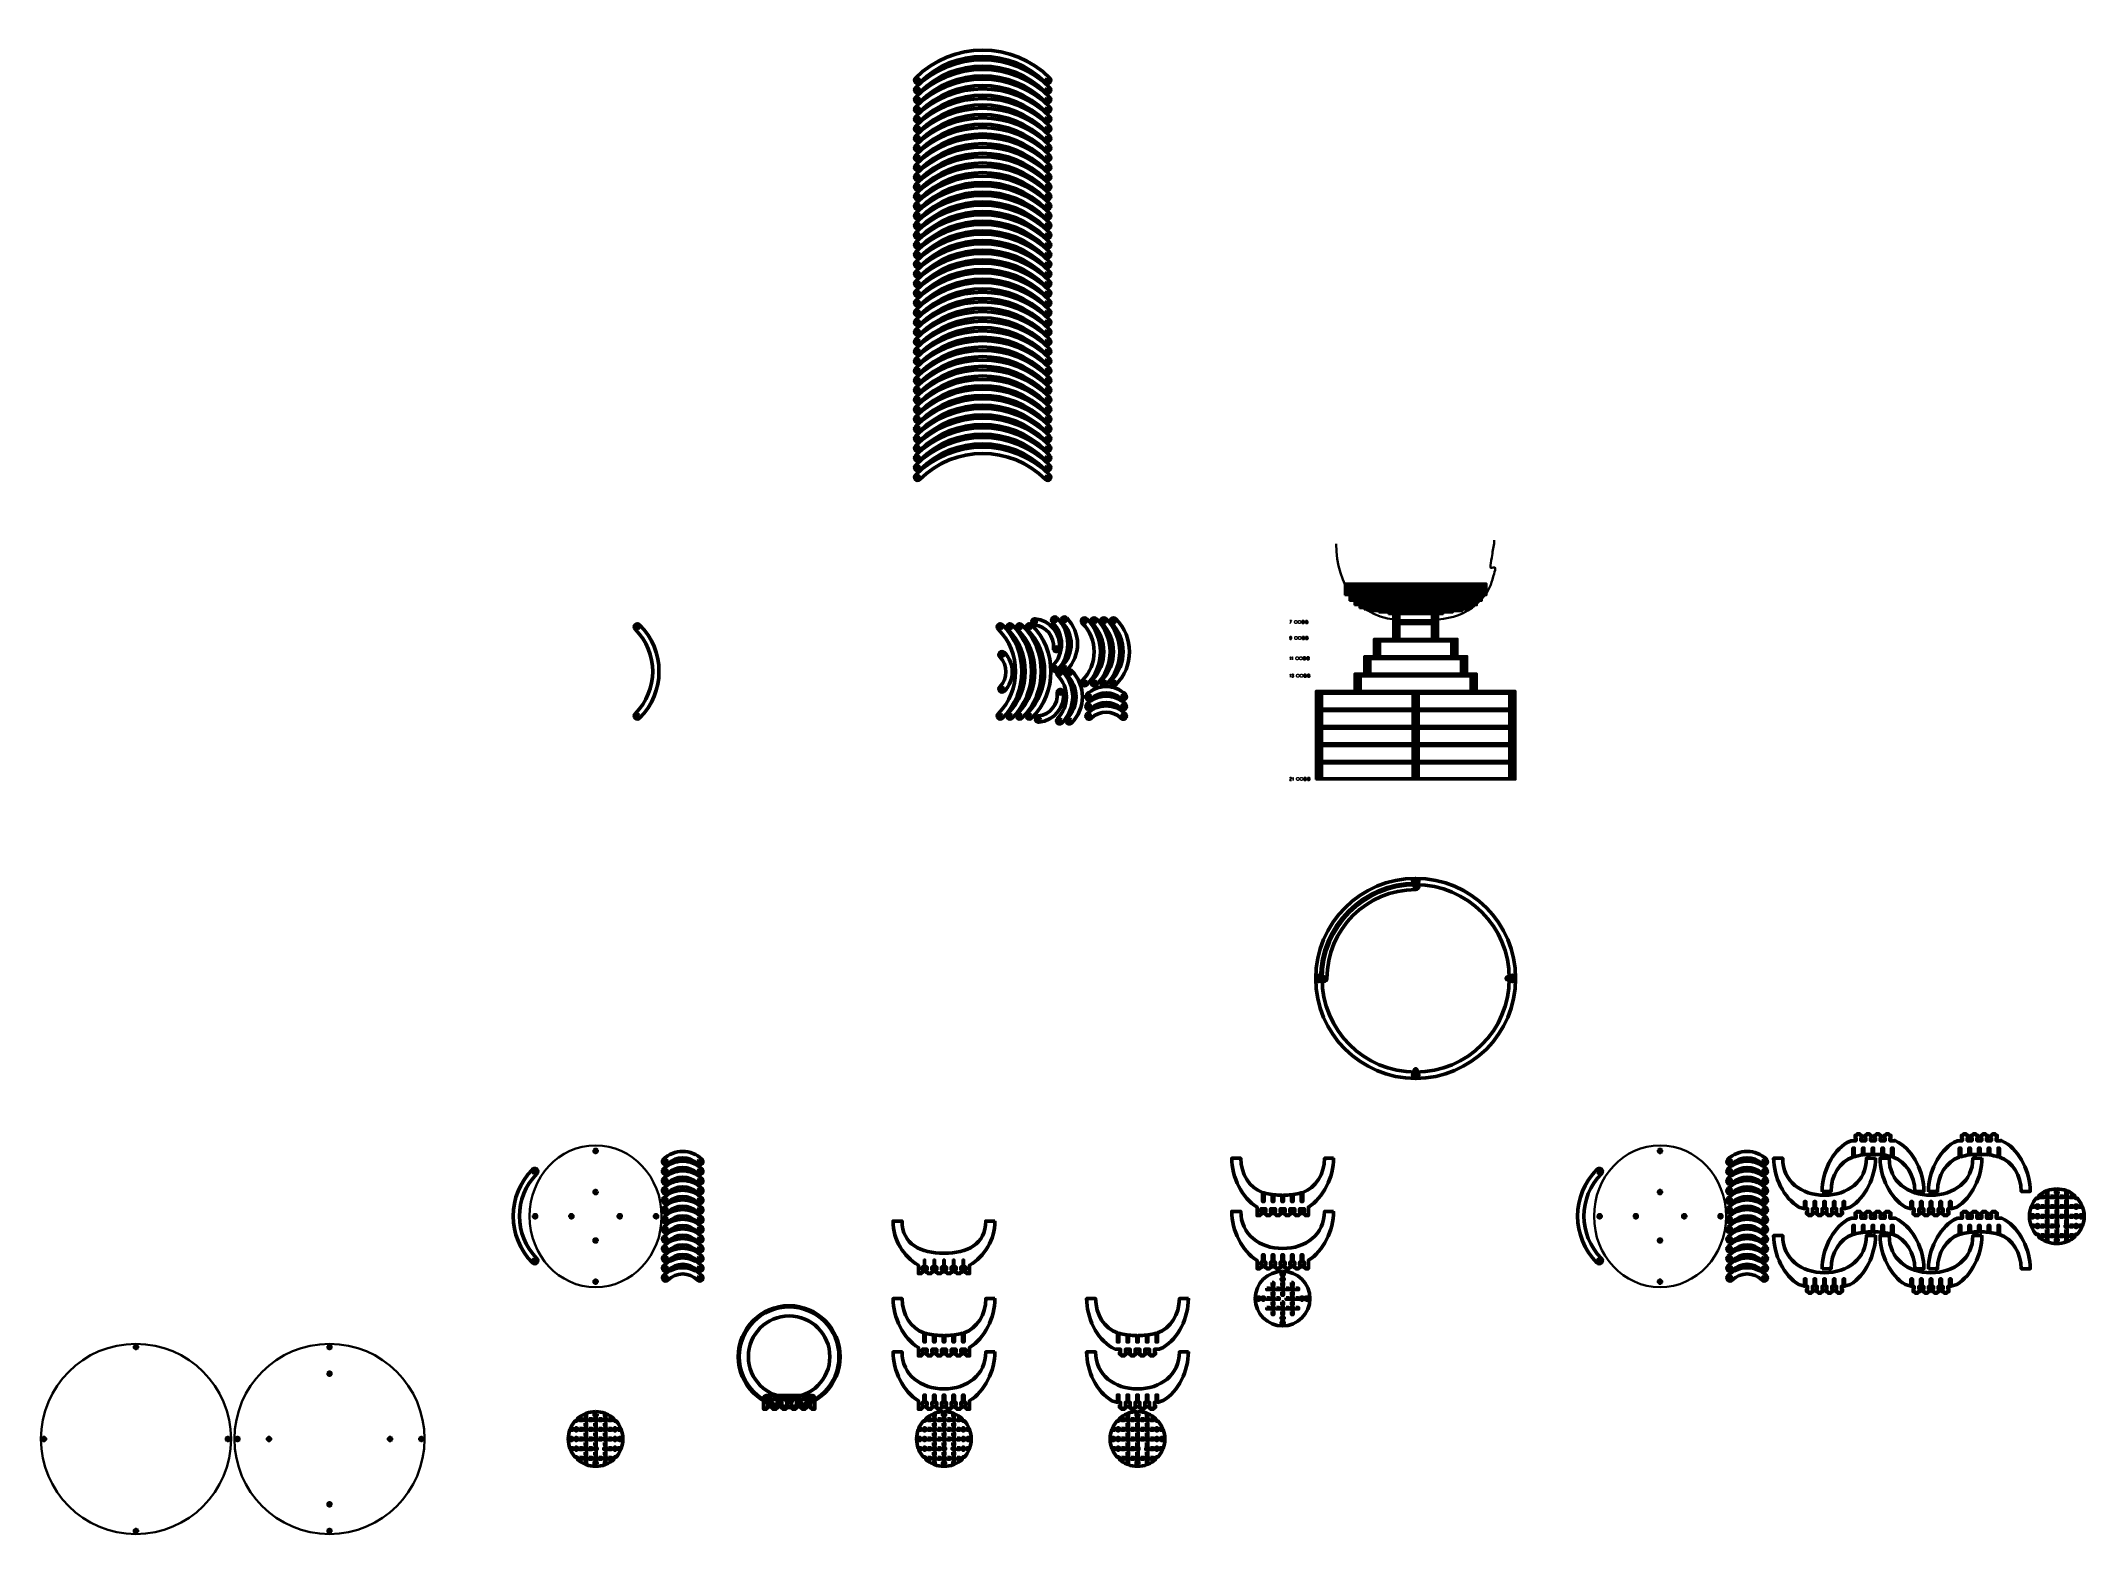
# Model space of a CAD drawing. Header units: centimetres. Extents: x -215 to 208, y -170 to 139.
import ezdxf

# ---------------------------------------------------------------- set-up
doc = ezdxf.new("R2010")
doc.units = ezdxf.units.CM
doc.header["$MEASUREMENT"] = 0
doc.layers.add('Layer 1', color=7, linetype='Continuous')

msp = doc.modelspace()

# ---------------------------------------------------------------- linework, layer by layer
at = {"layer": 'Layer 1', "color": 250, "lineweight": 35}
for points in [[(54.85, 26.39997), (84.15, 26.39997), (84.15, 26.69997), (54.85, 26.69997), (54.85, 26.39997)], [(54.85, 26.39997), (84.15, 26.39997), (84.15, 26.69997), (54.85, 26.69997), (54.85, 26.39997)], [(54.85, 26.09997), (84.15, 26.09997), (84.15, 26.39997), (54.85, 26.39997), (54.85, 26.09997)], [(54.85, 25.79997), (84.15, 25.79997), (84.15, 26.09997), (54.85, 26.09997), (54.85, 25.79997)], [(54.85, 25.49997), (84.15, 25.49997), (84.15, 25.79997), (54.85, 25.79997), (54.85, 25.49997)], [(54.85, 25.19997), (84.15, 25.19997), (84.15, 25.49997), (54.85, 25.49997), (54.85, 25.19997)], [(54.85, 24.89997), (84.15, 24.89997), (84.15, 25.19997), (54.85, 25.19997), (54.85, 24.89997)], [(54.85, 24.59997), (84.15, 24.59997), (84.15, 24.89997), (54.85, 24.89997), (54.85, 24.59997)], [(54.85, 24.29997), (84.15, 24.29997), (84.15, 24.59997), (54.85, 24.59997), (54.85, 24.29997)], [(55.85, 23.99997), (83.15, 23.99997), (83.15, 24.29997), (55.85, 24.29997), (55.85, 23.99997)], [(55.85, 23.69997), (83.15, 23.69997), (83.15, 23.99997), (55.85, 23.99997), (55.85, 23.69997)], [(55.85, 23.39997), (83.15, 23.39997), (83.15, 23.69997), (55.85, 23.69997), (55.85, 23.39997)], [(55.85, 23.09997), (83.15, 23.09997), (83.15, 23.39997), (55.85, 23.39997), (55.85, 23.09997)], [(56.85, 22.79997), (82.15, 22.79997), (82.15, 23.09997), (56.85, 23.09997), (56.85, 22.79997)], [(56.85, 22.49997), (82.15, 22.49997), (82.15, 22.79997), (56.85, 22.79997), (56.85, 22.49997)], [(56.85, 22.19997), (82.15, 22.19997), (82.15, 22.49997), (56.85, 22.49997), (56.85, 22.19997)], [(57.85, 21.89997), (81.15, 21.89997), (81.15, 22.19997), (57.85, 22.19997), (57.85, 21.89997)], [(57.85, 21.59997), (81.15, 21.59997), (81.15, 21.89997), (57.85, 21.89997), (57.85, 21.59997)], [(58.85, 21.29997), (80.15, 21.29997), (80.15, 21.59997), (58.85, 21.59997), (58.85, 21.29997)], [(59.85, 20.99997), (79.15, 20.99997), (79.15, 21.29997), (59.85, 21.29997), (59.85, 20.99997)], [(61.85, 20.69997), (77.15, 20.69997), (77.15, 20.99997), (61.85, 20.99997), (61.85, 20.69997)], [(63.85, 20.39997), (75.15, 20.39997), (75.15, 20.69997), (63.85, 20.69997), (63.85, 20.39997)], [(64.85, 20.09997), (66.15, 20.09997), (66.15, 20.39997), (64.85, 20.39997), (64.85, 20.09997)], [(64.85, 19.79997), (66.15, 19.79997), (66.15, 20.09997), (64.85, 20.09997), (64.85, 19.79997)], [(64.85, 19.49997), (66.15, 19.49997), (66.15, 19.79997), (64.85, 19.79997), (64.85, 19.49997)], [(64.85, 19.19997), (66.15, 19.19997), (66.15, 19.49997), (64.85, 19.49997), (64.85, 19.19997)], [(64.85, 18.89997), (66.15, 18.89997), (66.15, 19.19997), (64.85, 19.19997), (64.85, 18.89997)], [(64.85, 18.59997), (74.15, 18.59997), (74.15, 18.89997), (64.85, 18.89997), (64.85, 18.59997)], [(64.85, 18.29997), (74.15, 18.29997), (74.15, 18.59997), (64.85, 18.59997), (64.85, 18.29997)], [(64.85, 17.99997), (66.15, 17.99997), (66.15, 18.29997), (64.85, 18.29997), (64.85, 17.99997)], [(64.85, 17.69997), (66.15, 17.69997), (66.15, 17.99997), (64.85, 17.99997), (64.85, 17.69997)], [(64.85, 17.39997), (66.15, 17.39997), (66.15, 17.69997), (64.85, 17.69997), (64.85, 17.39997)], [(64.85, 17.09997), (66.15, 17.09997), (66.15, 17.39997), (64.85, 17.39997), (64.85, 17.09997)], [(64.85, 16.79997), (66.15, 16.79997), (66.15, 17.09997), (64.85, 17.09997), (64.85, 16.79997)], [(72.85, 20.09997), (74.15, 20.09997), (74.15, 20.39997), (72.85, 20.39997), (72.85, 20.09997)], [(72.85, 19.79997), (74.15, 19.79997), (74.15, 20.09997), (72.85, 20.09997), (72.85, 19.79997)], [(72.85, 19.49997), (74.15, 19.49997), (74.15, 19.79997), (72.85, 19.79997), (72.85, 19.49997)], [(72.85, 19.19997), (74.15, 19.19997), (74.15, 19.49997), (72.85, 19.49997), (72.85, 19.19997)], [(72.85, 18.89997), (74.15, 18.89997), (74.15, 19.19997), (72.85, 19.19997), (72.85, 18.89997)], [(72.85, 17.99997), (74.15, 17.99997), (74.15, 18.29997), (72.85, 18.29997), (72.85, 17.99997)], [(72.85, 17.69997), (74.15, 17.69997), (74.15, 17.99997), (72.85, 17.99997), (72.85, 17.69997)], [(72.85, 17.39997), (74.15, 17.39997), (74.15, 17.69997), (72.85, 17.69997), (72.85, 17.39997)], [(72.85, 17.09997), (74.15, 17.09997), (74.15, 17.39997), (72.85, 17.39997), (72.85, 17.09997)], [(72.85, 16.79997), (74.15, 16.79997), (74.15, 17.09997), (72.85, 17.09997), (72.85, 16.79997)], [(60.85, 14.99997), (78.15, 14.99997), (78.15, 15.29997), (60.85, 15.29997), (60.85, 14.99997)], [(60.85, 14.69997), (78.15, 14.69997), (78.15, 14.99997), (60.85, 14.99997), (60.85, 14.69997)], [(60.85, 14.39997), (62.15, 14.39997), (62.15, 14.69997), (60.85, 14.69997), (60.85, 14.39997)], [(60.85, 14.09997), (62.15, 14.09997), (62.15, 14.39997), (60.85, 14.39997), (60.85, 14.09997)], [(60.85, 13.79997), (62.15, 13.79997), (62.15, 14.09997), (60.85, 14.09997), (60.85, 13.79997)], [(60.85, 13.49997), (62.15, 13.49997), (62.15, 13.79997), (60.85, 13.79997), (60.85, 13.49997)], [(60.85, 13.19997), (62.15, 13.19997), (62.15, 13.49997), (60.85, 13.49997), (60.85, 13.19997)], [(60.85, 12.89997), (62.15, 12.89997), (62.15, 13.19997), (60.85, 13.19997), (60.85, 12.89997)], [(60.85, 12.59997), (62.15, 12.59997), (62.15, 12.89997), (60.85, 12.89997), (60.85, 12.59997)], [(64.85, 16.49997), (66.15, 16.49997), (66.15, 16.79997), (64.85, 16.79997), (64.85, 16.49997)], [(64.85, 16.19997), (66.15, 16.19997), (66.15, 16.49997), (64.85, 16.49997), (64.85, 16.19997)], [(64.85, 15.89997), (66.15, 15.89997), (66.15, 16.19997), (64.85, 16.19997), (64.85, 15.89997)], [(64.85, 15.59997), (66.15, 15.59997), (66.15, 15.89997), (64.85, 15.89997), (64.85, 15.59997)], [(64.85, 15.29997), (66.15, 15.29997), (66.15, 15.59997), (64.85, 15.59997), (64.85, 15.29997)], [(72.85, 16.49997), (74.15, 16.49997), (74.15, 16.79997), (72.85, 16.79997), (72.85, 16.49997)], [(72.85, 16.19997), (74.15, 16.19997), (74.15, 16.49997), (72.85, 16.49997), (72.85, 16.19997)], [(72.85, 15.89997), (74.15, 15.89997), (74.15, 16.19997), (72.85, 16.19997), (72.85, 15.89997)], [(72.85, 15.59997), (74.15, 15.59997), (74.15, 15.89997), (72.85, 15.89997), (72.85, 15.59997)], [(72.85, 15.29997), (74.15, 15.29997), (74.15, 15.59997), (72.85, 15.59997), (72.85, 15.29997)], [(76.85, 14.39997), (78.15, 14.39997), (78.15, 14.69997), (76.85, 14.69997), (76.85, 14.39997)], [(76.85, 14.09997), (78.15, 14.09997), (78.15, 14.39997), (76.85, 14.39997), (76.85, 14.09997)], [(76.85, 13.79997), (78.15, 13.79997), (78.15, 14.09997), (76.85, 14.09997), (76.85, 13.79997)], [(76.85, 13.49997), (78.15, 13.49997), (78.15, 13.79997), (76.85, 13.79997), (76.85, 13.49997)], [(76.85, 13.19997), (78.15, 13.19997), (78.15, 13.49997), (76.85, 13.49997), (76.85, 13.19997)], [(76.85, 12.89997), (78.15, 12.89997), (78.15, 13.19997), (76.85, 13.19997), (76.85, 12.89997)], [(76.85, 12.59997), (78.15, 12.59997), (78.15, 12.89997), (76.85, 12.89997), (76.85, 12.59997)], [(58.85, 11.39997), (80.15, 11.39997), (80.15, 11.69997), (58.85, 11.69997), (58.85, 11.39997)], [(58.85, 11.09997), (80.15, 11.09997), (80.15, 11.39997), (58.85, 11.39997), (58.85, 11.09997)], [(58.85, 10.79997), (60.15, 10.79997), (60.15, 11.09997), (58.85, 11.09997), (58.85, 10.79997)], [(58.85, 10.49997), (60.15, 10.49997), (60.15, 10.79997), (58.85, 10.79997), (58.85, 10.49997)], [(58.85, 10.19997), (60.15, 10.19997), (60.15, 10.49997), (58.85, 10.49997), (58.85, 10.19997)], [(58.85, 9.89997), (60.15, 9.89997), (60.15, 10.19997), (58.85, 10.19997), (58.85, 9.89997)], [(58.85, 9.59997), (60.15, 9.59997), (60.15, 9.89997), (58.85, 9.89997), (58.85, 9.59997)], [(58.85, 9.29997), (60.15, 9.29997), (60.15, 9.59997), (58.85, 9.59997), (58.85, 9.29997)], [(58.85, 8.99997), (60.15, 8.99997), (60.15, 9.29997), (58.85, 9.29997), (58.85, 8.99997)], [(58.85, 8.69997), (60.15, 8.69997), (60.15, 8.99997), (58.85, 8.99997), (58.85, 8.69997)], [(58.85, 8.39997), (60.15, 8.39997), (60.15, 8.69997), (58.85, 8.69997), (58.85, 8.39997)], [(60.85, 12.29997), (62.15, 12.29997), (62.15, 12.59997), (60.85, 12.59997), (60.85, 12.29997)], [(60.85, 11.99997), (62.15, 11.99997), (62.15, 12.29997), (60.85, 12.29997), (60.85, 11.99997)], [(60.85, 11.69997), (62.15, 11.69997), (62.15, 11.99997), (60.85, 11.99997), (60.85, 11.69997)], [(76.85, 12.29997), (78.15, 12.29997), (78.15, 12.59997), (76.85, 12.59997), (76.85, 12.29997)], [(76.85, 11.99997), (78.15, 11.99997), (78.15, 12.29997), (76.85, 12.29997), (76.85, 11.99997)], [(76.85, 11.69997), (78.15, 11.69997), (78.15, 11.99997), (76.85, 11.99997), (76.85, 11.69997)], [(78.85, 10.79997), (80.15, 10.79997), (80.15, 11.09997), (78.85, 11.09997), (78.85, 10.79997)], [(78.85, 10.49997), (80.15, 10.49997), (80.15, 10.79997), (78.85, 10.79997), (78.85, 10.49997)], [(78.85, 10.19997), (80.15, 10.19997), (80.15, 10.49997), (78.85, 10.49997), (78.85, 10.19997)], [(78.85, 9.89997), (80.15, 9.89997), (80.15, 10.19997), (78.85, 10.19997), (78.85, 9.89997)], [(78.85, 9.59997), (80.15, 9.59997), (80.15, 9.89997), (78.85, 9.89997), (78.85, 9.59997)], [(78.85, 9.29997), (80.15, 9.29997), (80.15, 9.59997), (78.85, 9.59997), (78.85, 9.29997)], [(78.85, 8.99997), (80.15, 8.99997), (80.15, 9.29997), (78.85, 9.29997), (78.85, 8.99997)], [(78.85, 8.69997), (80.15, 8.69997), (80.15, 8.99997), (78.85, 8.99997), (78.85, 8.69997)], [(78.85, 8.39997), (80.15, 8.39997), (80.15, 8.69997), (78.85, 8.69997), (78.85, 8.39997)], [(48.85, 4.19997), (90.15, 4.19997), (90.15, 4.49997), (48.85, 4.49997), (48.85, 4.19997)], [(56.85, 7.79997), (82.15, 7.79997), (82.15, 8.09997), (56.85, 8.09997), (56.85, 7.79997)], [(56.85, 7.49997), (82.15, 7.49997), (82.15, 7.79997), (56.85, 7.79997), (56.85, 7.49997)], [(56.85, 7.19997), (58.15, 7.19997), (58.15, 7.49997), (56.85, 7.49997), (56.85, 7.19997)], [(56.85, 6.89997), (58.15, 6.89997), (58.15, 7.19997), (56.85, 7.19997), (56.85, 6.89997)], [(56.85, 6.59997), (58.15, 6.59997), (58.15, 6.89997), (56.85, 6.89997), (56.85, 6.59997)], [(56.85, 6.29997), (58.15, 6.29997), (58.15, 6.59997), (56.85, 6.59997), (56.85, 6.29997)], [(56.85, 5.99997), (58.15, 5.99997), (58.15, 6.29997), (56.85, 6.29997), (56.85, 5.99997)], [(56.85, 5.69997), (58.15, 5.69997), (58.15, 5.99997), (56.85, 5.99997), (56.85, 5.69997)], [(56.85, 5.39997), (58.15, 5.39997), (58.15, 5.69997), (56.85, 5.69997), (56.85, 5.39997)], [(56.85, 5.09997), (58.15, 5.09997), (58.15, 5.39997), (56.85, 5.39997), (56.85, 5.09997)], [(56.85, 4.79997), (58.15, 4.79997), (58.15, 5.09997), (56.85, 5.09997), (56.85, 4.79997)], [(56.85, 4.49997), (58.15, 4.49997), (58.15, 4.79997), (56.85, 4.79997), (56.85, 4.49997)], [(58.85, 8.09997), (60.15, 8.09997), (60.15, 8.39997), (58.85, 8.39997), (58.85, 8.09997)], [(78.85, 8.09997), (80.15, 8.09997), (80.15, 8.39997), (78.85, 8.39997), (78.85, 8.09997)], [(80.85, 7.19997), (82.15, 7.19997), (82.15, 7.49997), (80.85, 7.49997), (80.85, 7.19997)], [(80.85, 6.89997), (82.15, 6.89997), (82.15, 7.19997), (80.85, 7.19997), (80.85, 6.89997)], [(80.85, 6.59997), (82.15, 6.59997), (82.15, 6.89997), (80.85, 6.89997), (80.85, 6.59997)], [(80.85, 6.29997), (82.15, 6.29997), (82.15, 6.59997), (80.85, 6.59997), (80.85, 6.29997)], [(80.85, 5.99997), (82.15, 5.99997), (82.15, 6.29997), (80.85, 6.29997), (80.85, 5.99997)], [(80.85, 5.69997), (82.15, 5.69997), (82.15, 5.99997), (80.85, 5.99997), (80.85, 5.69997)], [(80.85, 5.39997), (82.15, 5.39997), (82.15, 5.69997), (80.85, 5.69997), (80.85, 5.39997)], [(80.85, 5.09997), (82.15, 5.09997), (82.15, 5.39997), (80.85, 5.39997), (80.85, 5.09997)], [(80.85, 4.79997), (82.15, 4.79997), (82.15, 5.09997), (80.85, 5.09997), (80.85, 4.79997)], [(80.85, 4.49997), (82.15, 4.49997), (82.15, 4.79997), (80.85, 4.79997), (80.85, 4.49997)], [(48.85, 3.89997), (90.15, 3.89997), (90.15, 4.19997), (48.85, 4.19997), (48.85, 3.89997)], [(48.85, 3.59997), (50.15, 3.59997), (50.15, 3.89997), (48.85, 3.89997), (48.85, 3.59997)], [(48.85, 3.29997), (50.15, 3.29997), (50.15, 3.59997), (48.85, 3.59997), (48.85, 3.29997)], [(48.85, 2.99997), (50.15, 2.99997), (50.15, 3.29997), (48.85, 3.29997), (48.85, 2.99997)], [(48.85, 2.69997), (50.15, 2.69997), (50.15, 2.99997), (48.85, 2.99997), (48.85, 2.69997)], [(48.85, 2.39997), (50.15, 2.39997), (50.15, 2.69997), (48.85, 2.69997), (48.85, 2.39997)], [(48.85, 2.09997), (50.15, 2.09997), (50.15, 2.39997), (48.85, 2.39997), (48.85, 2.09997)], [(48.85, 1.79997), (50.15, 1.79997), (50.15, 2.09997), (48.85, 2.09997), (48.85, 1.79997)], [(48.85, 1.49997), (50.15, 1.49997), (50.15, 1.79997), (48.85, 1.79997), (48.85, 1.49997)], [(48.85, 1.19997), (50.15, 1.19997), (50.15, 1.49997), (48.85, 1.49997), (48.85, 1.19997)], [(48.85, 0.89997), (50.15, 0.89997), (50.15, 1.19997), (48.85, 1.19997), (48.85, 0.89997)], [(48.85, 0.59997), (90.15, 0.59997), (90.15, 0.89997), (48.85, 0.89997), (48.85, 0.59997)], [(48.85, 0.29997), (90.15, 0.29997), (90.15, 0.59997), (48.85, 0.59997), (48.85, 0.29997)], [(48.85, -0.00003), (50.15, -0.00003), (50.15, 0.29997), (48.85, 0.29997), (48.85, -0.00003)], [(68.85, 3.59997), (70.15, 3.59997), (70.15, 3.89997), (68.85, 3.89997), (68.85, 3.59997)], [(68.85, 3.29997), (70.15, 3.29997), (70.15, 3.59997), (68.85, 3.59997), (68.85, 3.29997)], [(68.85, 2.99997), (70.15, 2.99997), (70.15, 3.29997), (68.85, 3.29997), (68.85, 2.99997)], [(68.85, 2.69997), (70.15, 2.69997), (70.15, 2.99997), (68.85, 2.99997), (68.85, 2.69997)], [(68.85, 2.39997), (70.15, 2.39997), (70.15, 2.69997), (68.85, 2.69997), (68.85, 2.39997)], [(68.85, 2.09997), (70.15, 2.09997), (70.15, 2.39997), (68.85, 2.39997), (68.85, 2.09997)], [(68.85, 1.79997), (70.15, 1.79997), (70.15, 2.09997), (68.85, 2.09997), (68.85, 1.79997)], [(68.85, 1.49997), (70.15, 1.49997), (70.15, 1.79997), (68.85, 1.79997), (68.85, 1.49997)], [(68.85, 1.19997), (70.15, 1.19997), (70.15, 1.49997), (68.85, 1.49997), (68.85, 1.19997)], [(68.85, 0.89997), (70.15, 0.89997), (70.15, 1.19997), (68.85, 1.19997), (68.85, 0.89997)], [(68.85, -0.00003), (70.15, -0.00003), (70.15, 0.29997), (68.85, 0.29997), (68.85, -0.00003)], [(88.85, 3.59997), (90.15, 3.59997), (90.15, 3.89997), (88.85, 3.89997), (88.85, 3.59997)], [(88.85, 3.29997), (90.15, 3.29997), (90.15, 3.59997), (88.85, 3.59997), (88.85, 3.29997)], [(88.85, 2.99997), (90.15, 2.99997), (90.15, 3.29997), (88.85, 3.29997), (88.85, 2.99997)], [(88.85, 2.69997), (90.15, 2.69997), (90.15, 2.99997), (88.85, 2.99997), (88.85, 2.69997)], [(88.85, 2.39997), (90.15, 2.39997), (90.15, 2.69997), (88.85, 2.69997), (88.85, 2.39997)], [(88.85, 2.09997), (90.15, 2.09997), (90.15, 2.39997), (88.85, 2.39997), (88.85, 2.09997)], [(88.85, 1.79997), (90.15, 1.79997), (90.15, 2.09997), (88.85, 2.09997), (88.85, 1.79997)], [(88.85, 1.49997), (90.15, 1.49997), (90.15, 1.79997), (88.85, 1.79997), (88.85, 1.49997)], [(88.85, 1.19997), (90.15, 1.19997), (90.15, 1.49997), (88.85, 1.49997), (88.85, 1.19997)], [(88.85, 0.89997), (90.15, 0.89997), (90.15, 1.19997), (88.85, 1.19997), (88.85, 0.89997)], [(88.85, -0.00003), (90.15, -0.00003), (90.15, 0.29997), (88.85, 0.29997), (88.85, -0.00003)], [(48.85, -0.30003), (50.15, -0.30003), (50.15, -0.00003), (48.85, -0.00003), (48.85, -0.30003)], [(48.85, -0.60003), (50.15, -0.60003), (50.15, -0.30003), (48.85, -0.30003), (48.85, -0.60003)], [(48.85, -0.90003), (50.15, -0.90003), (50.15, -0.60003), (48.85, -0.60003), (48.85, -0.90003)], [(48.85, -1.20003), (50.15, -1.20003), (50.15, -0.90003), (48.85, -0.90003), (48.85, -1.20003)], [(48.85, -1.50003), (50.15, -1.50003), (50.15, -1.20003), (48.85, -1.20003), (48.85, -1.50003)], [(48.85, -1.80003), (50.15, -1.80003), (50.15, -1.50003), (48.85, -1.50003), (48.85, -1.80003)], [(48.85, -2.10003), (50.15, -2.10003), (50.15, -1.80003), (48.85, -1.80003), (48.85, -2.10003)], [(48.85, -2.40003), (50.15, -2.40003), (50.15, -2.10003), (48.85, -2.10003), (48.85, -2.40003)], [(48.85, -2.70003), (50.15, -2.70003), (50.15, -2.40003), (48.85, -2.40003), (48.85, -2.70003)], [(48.85, -3.00003), (90.15, -3.00003), (90.15, -2.70003), (48.85, -2.70003), (48.85, -3.00003)], [(48.85, -3.30003), (90.15, -3.30003), (90.15, -3.00003), (48.85, -3.00003), (48.85, -3.30003)], [(48.85, -3.60003), (50.15, -3.60003), (50.15, -3.30003), (48.85, -3.30003), (48.85, -3.60003)], [(48.85, -3.90003), (50.15, -3.90003), (50.15, -3.60003), (48.85, -3.60003), (48.85, -3.90003)], [(48.85, -4.20003), (50.15, -4.20003), (50.15, -3.90003), (48.85, -3.90003), (48.85, -4.20003)], [(48.85, -4.50003), (50.15, -4.50003), (50.15, -4.20003), (48.85, -4.20003), (48.85, -4.50003)], [(68.85, -0.30003), (70.15, -0.30003), (70.15, -0.00003), (68.85, -0.00003), (68.85, -0.30003)], [(68.85, -0.60003), (70.15, -0.60003), (70.15, -0.30003), (68.85, -0.30003), (68.85, -0.60003)], [(68.85, -0.90003), (70.15, -0.90003), (70.15, -0.60003), (68.85, -0.60003), (68.85, -0.90003)], [(68.85, -1.20003), (70.15, -1.20003), (70.15, -0.90003), (68.85, -0.90003), (68.85, -1.20003)], [(68.85, -1.50003), (70.15, -1.50003), (70.15, -1.20003), (68.85, -1.20003), (68.85, -1.50003)], [(68.85, -1.80003), (70.15, -1.80003), (70.15, -1.50003), (68.85, -1.50003), (68.85, -1.80003)], [(68.85, -2.10003), (70.15, -2.10003), (70.15, -1.80003), (68.85, -1.80003), (68.85, -2.10003)], [(68.85, -2.40003), (70.15, -2.40003), (70.15, -2.10003), (68.85, -2.10003), (68.85, -2.40003)], [(68.85, -2.70003), (70.15, -2.70003), (70.15, -2.40003), (68.85, -2.40003), (68.85, -2.70003)], [(68.85, -3.60003), (70.15, -3.60003), (70.15, -3.30003), (68.85, -3.30003), (68.85, -3.60003)], [(68.85, -3.90003), (70.15, -3.90003), (70.15, -3.60003), (68.85, -3.60003), (68.85, -3.90003)], [(68.85, -4.20003), (70.15, -4.20003), (70.15, -3.90003), (68.85, -3.90003), (68.85, -4.20003)], [(68.85, -4.50003), (70.15, -4.50003), (70.15, -4.20003), (68.85, -4.20003), (68.85, -4.50003)], [(88.85, -0.30003), (90.15, -0.30003), (90.15, -0.00003), (88.85, -0.00003), (88.85, -0.30003)], [(88.85, -0.60003), (90.15, -0.60003), (90.15, -0.30003), (88.85, -0.30003), (88.85, -0.60003)], [(88.85, -0.90003), (90.15, -0.90003), (90.15, -0.60003), (88.85, -0.60003), (88.85, -0.90003)], [(88.85, -1.20003), (90.15, -1.20003), (90.15, -0.90003), (88.85, -0.90003), (88.85, -1.20003)], [(88.85, -1.50003), (90.15, -1.50003), (90.15, -1.20003), (88.85, -1.20003), (88.85, -1.50003)], [(88.85, -1.80003), (90.15, -1.80003), (90.15, -1.50003), (88.85, -1.50003), (88.85, -1.80003)], [(88.85, -2.10003), (90.15, -2.10003), (90.15, -1.80003), (88.85, -1.80003), (88.85, -2.10003)], [(88.85, -2.40003), (90.15, -2.40003), (90.15, -2.10003), (88.85, -2.10003), (88.85, -2.40003)], [(88.85, -2.70003), (90.15, -2.70003), (90.15, -2.40003), (88.85, -2.40003), (88.85, -2.70003)], [(88.85, -3.60003), (90.15, -3.60003), (90.15, -3.30003), (88.85, -3.30003), (88.85, -3.60003)], [(88.85, -3.90003), (90.15, -3.90003), (90.15, -3.60003), (88.85, -3.60003), (88.85, -3.90003)], [(88.85, -4.20003), (90.15, -4.20003), (90.15, -3.90003), (88.85, -3.90003), (88.85, -4.20003)], [(88.85, -4.50003), (90.15, -4.50003), (90.15, -4.20003), (88.85, -4.20003), (88.85, -4.50003)], [(48.85, -4.80003), (50.15, -4.80003), (50.15, -4.50003), (48.85, -4.50003), (48.85, -4.80003)], [(48.85, -5.10003), (50.15, -5.10003), (50.15, -4.80003), (48.85, -4.80003), (48.85, -5.10003)], [(48.85, -5.40003), (50.15, -5.40003), (50.15, -5.10003), (48.85, -5.10003), (48.85, -5.40003)], [(48.85, -5.70003), (50.15, -5.70003), (50.15, -5.40003), (48.85, -5.40003), (48.85, -5.70003)], [(48.85, -6.00003), (50.15, -6.00003), (50.15, -5.70003), (48.85, -5.70003), (48.85, -6.00003)], [(48.85, -6.30003), (50.15, -6.30003), (50.15, -6.00003), (48.85, -6.00003), (48.85, -6.30003)], [(48.85, -6.60003), (90.15, -6.60003), (90.15, -6.30003), (48.85, -6.30003), (48.85, -6.60003)], [(48.85, -6.90003), (90.15, -6.90003), (90.15, -6.60003), (48.85, -6.60003), (48.85, -6.90003)], [(48.85, -7.20003), (50.15, -7.20003), (50.15, -6.90003), (48.85, -6.90003), (48.85, -7.20003)], [(48.85, -7.50003), (50.15, -7.50003), (50.15, -7.20003), (48.85, -7.20003), (48.85, -7.50003)], [(48.85, -7.80003), (50.15, -7.80003), (50.15, -7.50003), (48.85, -7.50003), (48.85, -7.80003)], [(48.85, -8.10003), (50.15, -8.10003), (50.15, -7.80003), (48.85, -7.80003), (48.85, -8.10003)], [(48.85, -8.40003), (50.15, -8.40003), (50.15, -8.10003), (48.85, -8.10003), (48.85, -8.40003)], [(48.85, -8.70003), (50.15, -8.70003), (50.15, -8.40003), (48.85, -8.40003), (48.85, -8.70003)], [(68.85, -4.80003), (70.15, -4.80003), (70.15, -4.50003), (68.85, -4.50003), (68.85, -4.80003)], [(68.85, -5.10003), (70.15, -5.10003), (70.15, -4.80003), (68.85, -4.80003), (68.85, -5.10003)], [(68.85, -5.40003), (70.15, -5.40003), (70.15, -5.10003), (68.85, -5.10003), (68.85, -5.40003)], [(68.85, -5.70003), (70.15, -5.70003), (70.15, -5.40003), (68.85, -5.40003), (68.85, -5.70003)], [(68.85, -6.00003), (70.15, -6.00003), (70.15, -5.70003), (68.85, -5.70003), (68.85, -6.00003)], [(68.85, -6.30003), (70.15, -6.30003), (70.15, -6.00003), (68.85, -6.00003), (68.85, -6.30003)], [(68.85, -7.20003), (70.15, -7.20003), (70.15, -6.90003), (68.85, -6.90003), (68.85, -7.20003)], [(68.85, -7.50003), (70.15, -7.50003), (70.15, -7.20003), (68.85, -7.20003), (68.85, -7.50003)], [(68.85, -7.80003), (70.15, -7.80003), (70.15, -7.50003), (68.85, -7.50003), (68.85, -7.80003)], [(68.85, -8.10003), (70.15, -8.10003), (70.15, -7.80003), (68.85, -7.80003), (68.85, -8.10003)], [(68.85, -8.40003), (70.15, -8.40003), (70.15, -8.10003), (68.85, -8.10003), (68.85, -8.40003)], [(68.85, -8.70003), (70.15, -8.70003), (70.15, -8.40003), (68.85, -8.40003), (68.85, -8.70003)], [(88.85, -4.80003), (90.15, -4.80003), (90.15, -4.50003), (88.85, -4.50003), (88.85, -4.80003)], [(88.85, -5.10003), (90.15, -5.10003), (90.15, -4.80003), (88.85, -4.80003), (88.85, -5.10003)], [(88.85, -5.40003), (90.15, -5.40003), (90.15, -5.10003), (88.85, -5.10003), (88.85, -5.40003)], [(88.85, -5.70003), (90.15, -5.70003), (90.15, -5.40003), (88.85, -5.40003), (88.85, -5.70003)], [(88.85, -6.00003), (90.15, -6.00003), (90.15, -5.70003), (88.85, -5.70003), (88.85, -6.00003)], [(88.85, -6.30003), (90.15, -6.30003), (90.15, -6.00003), (88.85, -6.00003), (88.85, -6.30003)], [(88.85, -7.20003), (90.15, -7.20003), (90.15, -6.90003), (88.85, -6.90003), (88.85, -7.20003)], [(88.85, -7.50003), (90.15, -7.50003), (90.15, -7.20003), (88.85, -7.20003), (88.85, -7.50003)], [(88.85, -7.80003), (90.15, -7.80003), (90.15, -7.50003), (88.85, -7.50003), (88.85, -7.80003)], [(88.85, -8.10003), (90.15, -8.10003), (90.15, -7.80003), (88.85, -7.80003), (88.85, -8.10003)], [(88.85, -8.40003), (90.15, -8.40003), (90.15, -8.10003), (88.85, -8.10003), (88.85, -8.40003)], [(88.85, -8.70003), (90.15, -8.70003), (90.15, -8.40003), (88.85, -8.40003), (88.85, -8.70003)], [(48.85, -9.00003), (50.15, -9.00003), (50.15, -8.70003), (48.85, -8.70003), (48.85, -9.00003)], [(48.85, -9.30003), (50.15, -9.30003), (50.15, -9.00003), (48.85, -9.00003), (48.85, -9.30003)], [(48.85, -9.60003), (50.15, -9.60003), (50.15, -9.30003), (48.85, -9.30003), (48.85, -9.60003)], [(48.85, -9.90003), (50.15, -9.90003), (50.15, -9.60003), (48.85, -9.60003), (48.85, -9.90003)], [(48.85, -10.20003), (90.15, -10.20003), (90.15, -9.90003), (48.85, -9.90003), (48.85, -10.20003)], [(48.85, -10.50003), (90.15, -10.50003), (90.15, -10.20003), (48.85, -10.20003), (48.85, -10.50003)], [(48.85, -10.80003), (50.15, -10.80003), (50.15, -10.50003), (48.85, -10.50003), (48.85, -10.80003)], [(48.85, -11.10003), (50.15, -11.10003), (50.15, -10.80003), (48.85, -10.80003), (48.85, -11.10003)], [(48.85, -11.40003), (50.15, -11.40003), (50.15, -11.10003), (48.85, -11.10003), (48.85, -11.40003)], [(48.85, -11.70003), (50.15, -11.70003), (50.15, -11.40003), (48.85, -11.40003), (48.85, -11.70003)], [(48.85, -12.00003), (50.15, -12.00003), (50.15, -11.70003), (48.85, -11.70003), (48.85, -12.00003)], [(48.85, -12.30003), (50.15, -12.30003), (50.15, -12.00003), (48.85, -12.00003), (48.85, -12.30003)], [(48.85, -12.60003), (50.15, -12.60003), (50.15, -12.30003), (48.85, -12.30003), (48.85, -12.60003)], [(48.85, -12.90003), (50.15, -12.90003), (50.15, -12.60003), (48.85, -12.60003), (48.85, -12.90003)], [(68.85, -9.00003), (70.15, -9.00003), (70.15, -8.70003), (68.85, -8.70003), (68.85, -9.00003)], [(68.85, -9.30003), (70.15, -9.30003), (70.15, -9.00003), (68.85, -9.00003), (68.85, -9.30003)], [(68.85, -9.60003), (70.15, -9.60003), (70.15, -9.30003), (68.85, -9.30003), (68.85, -9.60003)], [(68.85, -9.90003), (70.15, -9.90003), (70.15, -9.60003), (68.85, -9.60003), (68.85, -9.90003)], [(68.85, -10.80003), (70.15, -10.80003), (70.15, -10.50003), (68.85, -10.50003), (68.85, -10.80003)], [(68.85, -11.10003), (70.15, -11.10003), (70.15, -10.80003), (68.85, -10.80003), (68.85, -11.10003)], [(68.85, -11.40003), (70.15, -11.40003), (70.15, -11.10003), (68.85, -11.10003), (68.85, -11.40003)], [(68.85, -11.70003), (70.15, -11.70003), (70.15, -11.40003), (68.85, -11.40003), (68.85, -11.70003)], [(68.85, -12.00003), (70.15, -12.00003), (70.15, -11.70003), (68.85, -11.70003), (68.85, -12.00003)], [(68.85, -12.30003), (70.15, -12.30003), (70.15, -12.00003), (68.85, -12.00003), (68.85, -12.30003)], [(68.85, -12.60003), (70.15, -12.60003), (70.15, -12.30003), (68.85, -12.30003), (68.85, -12.60003)], [(68.85, -12.90003), (70.15, -12.90003), (70.15, -12.60003), (68.85, -12.60003), (68.85, -12.90003)], [(88.85, -9.00003), (90.15, -9.00003), (90.15, -8.70003), (88.85, -8.70003), (88.85, -9.00003)], [(88.85, -9.30003), (90.15, -9.30003), (90.15, -9.00003), (88.85, -9.00003), (88.85, -9.30003)], [(88.85, -9.60003), (90.15, -9.60003), (90.15, -9.30003), (88.85, -9.30003), (88.85, -9.60003)], [(88.85, -9.90003), (90.15, -9.90003), (90.15, -9.60003), (88.85, -9.60003), (88.85, -9.90003)], [(88.85, -10.80003), (90.15, -10.80003), (90.15, -10.50003), (88.85, -10.50003), (88.85, -10.80003)], [(88.85, -11.10003), (90.15, -11.10003), (90.15, -10.80003), (88.85, -10.80003), (88.85, -11.10003)], [(88.85, -11.40003), (90.15, -11.40003), (90.15, -11.10003), (88.85, -11.10003), (88.85, -11.40003)], [(88.85, -11.70003), (90.15, -11.70003), (90.15, -11.40003), (88.85, -11.40003), (88.85, -11.70003)], [(88.85, -12.00003), (90.15, -12.00003), (90.15, -11.70003), (88.85, -11.70003), (88.85, -12.00003)], [(88.85, -12.30003), (90.15, -12.30003), (90.15, -12.00003), (88.85, -12.00003), (88.85, -12.30003)], [(88.85, -12.60003), (90.15, -12.60003), (90.15, -12.30003), (88.85, -12.30003), (88.85, -12.60003)], [(88.85, -12.90003), (90.15, -12.90003), (90.15, -12.60003), (88.85, -12.60003), (88.85, -12.90003)], [(48.85, -13.20003), (50.15, -13.20003), (50.15, -12.90003), (48.85, -12.90003), (48.85, -13.20003)], [(48.85, -13.50003), (50.15, -13.50003), (50.15, -13.20003), (48.85, -13.20003), (48.85, -13.50003)], [(48.85, -13.80003), (90.15, -13.80003), (90.15, -13.50003), (48.85, -13.50003), (48.85, -13.80003)], [(68.85, -13.20003), (70.15, -13.20003), (70.15, -12.90003), (68.85, -12.90003), (68.85, -13.20003)], [(68.85, -13.50003), (70.15, -13.50003), (70.15, -13.20003), (68.85, -13.20003), (68.85, -13.50003)], [(88.85, -13.20003), (90.15, -13.20003), (90.15, -12.90003), (88.85, -12.90003), (88.85, -13.20003)], [(88.85, -13.50003), (90.15, -13.50003), (90.15, -13.20003), (88.85, -13.20003), (88.85, -13.50003)]]:
    msp.add_lwpolyline(points, close=True, dxfattribs=at)
for centre, major_axis, ratio in [((-100, -104), (0, 14.65), 0.931740614), ((120, -104), (0, 14.65), 0.931740614), ((-195, -150), (0, 19.65), 1), ((-155, -150), (0, 19.65), 1)]:
    msp.add_ellipse(centre, major_axis=major_axis, ratio=ratio, dxfattribs=at)
at = {"layer": 'Layer 1', "color": 250, "lineweight": 53}
for centre, major_axis in [((42, -120.99999), (0, 5.65)), ((-60, -133), (0, 10.52409)), ((-60, -133), (0, 10.3)), ((-60, -132.99999), (0, 8.41749))]:
    msp.add_ellipse(centre, major_axis=major_axis, ratio=1, dxfattribs=at)
for points, knots in [([(-32.97543, 130.19039), (-33.22917, 129.93667), (-33.64082, 129.93667), (-33.89461, 130.19046), (-33.89461, 130.19046), (-34.14435, 130.4402), (-34.14833, 130.84278), (-33.89453, 131.10962), (-33.89453, 131.10962), (-26.22218, 138.78213), (-13.77787, 138.78213), (-6.10538, 131.10963), (-6.10538, 131.10963), (-5.85166, 130.85589), (-5.85166, 130.44424), (-6.10545, 130.19045), (-6.10545, 130.19045), (-6.35519, 129.94071), (-6.75778, 129.93672), (-7.02462, 130.19054), (-7.02462, 130.19054), (-14.18951, 137.35529), (-25.81054, 137.35529), (-32.97543, 130.19039)], [0, 0, 0, 0, 0.166666667, 0.166666667, 0.166666667, 0.166666667, 0.333333333, 0.333333333, 0.333333333, 0.333333333, 0.5, 0.5, 0.5, 0.5, 0.666666667, 0.666666667, 0.666666667, 0.666666667, 0.833333333, 0.833333333, 0.833333333, 0.833333333, 1, 1, 1, 1]), ([(-32.97543, 128.19039), (-33.22917, 127.93667), (-33.64082, 127.93667), (-33.89461, 128.19046), (-33.89461, 128.19046), (-34.14435, 128.4402), (-34.14833, 128.84278), (-33.89453, 129.10962), (-33.89453, 129.10962), (-26.22218, 136.78213), (-13.77787, 136.78213), (-6.10538, 129.10963), (-6.10538, 129.10963), (-5.85166, 128.85589), (-5.85166, 128.44424), (-6.10545, 128.19045), (-6.10545, 128.19045), (-6.35519, 127.94071), (-6.75778, 127.93672), (-7.02462, 128.19054), (-7.02462, 128.19054), (-14.18951, 135.35529), (-25.81054, 135.35529), (-32.97543, 128.19039)], [0, 0, 0, 0, 0.166666667, 0.166666667, 0.166666667, 0.166666667, 0.333333333, 0.333333333, 0.333333333, 0.333333333, 0.5, 0.5, 0.5, 0.5, 0.666666667, 0.666666667, 0.666666667, 0.666666667, 0.833333333, 0.833333333, 0.833333333, 0.833333333, 1, 1, 1, 1]), ([(-32.97543, 126.19039), (-33.22917, 125.93667), (-33.64082, 125.93667), (-33.89461, 126.19046), (-33.89461, 126.19046), (-34.14435, 126.4402), (-34.14833, 126.84278), (-33.89453, 127.10962), (-33.89453, 127.10962), (-26.22218, 134.78213), (-13.77787, 134.78213), (-6.10538, 127.10963), (-6.10538, 127.10963), (-5.85166, 126.85589), (-5.85166, 126.44424), (-6.10545, 126.19045), (-6.10545, 126.19045), (-6.35519, 125.94071), (-6.75778, 125.93672), (-7.02462, 126.19054), (-7.02462, 126.19054), (-14.18951, 133.35529), (-25.81054, 133.35529), (-32.97543, 126.19039)], [0, 0, 0, 0, 0.166666667, 0.166666667, 0.166666667, 0.166666667, 0.333333333, 0.333333333, 0.333333333, 0.333333333, 0.5, 0.5, 0.5, 0.5, 0.666666667, 0.666666667, 0.666666667, 0.666666667, 0.833333333, 0.833333333, 0.833333333, 0.833333333, 1, 1, 1, 1]), ([(-32.97543, 124.19039), (-33.22917, 123.93667), (-33.64082, 123.93667), (-33.89461, 124.19046), (-33.89461, 124.19046), (-34.14435, 124.4402), (-34.14833, 124.84278), (-33.89453, 125.10962), (-33.89453, 125.10962), (-26.22218, 132.78213), (-13.77787, 132.78213), (-6.10538, 125.10963), (-6.10538, 125.10963), (-5.85166, 124.85589), (-5.85166, 124.44424), (-6.10545, 124.19045), (-6.10545, 124.19045), (-6.35519, 123.94071), (-6.75778, 123.93672), (-7.02462, 124.19054), (-7.02462, 124.19054), (-14.18951, 131.35529), (-25.81054, 131.35529), (-32.97543, 124.19039)], [0, 0, 0, 0, 0.166666667, 0.166666667, 0.166666667, 0.166666667, 0.333333333, 0.333333333, 0.333333333, 0.333333333, 0.5, 0.5, 0.5, 0.5, 0.666666667, 0.666666667, 0.666666667, 0.666666667, 0.833333333, 0.833333333, 0.833333333, 0.833333333, 1, 1, 1, 1]), ([(-33.54111, 130.96827), (-33.54111, 130.96827), (-33.51269, 130.93984), (-33.51269, 130.93984), (-33.51269, 130.93984), (-33.46188, 130.95341), (-33.40822, 130.95339), (-33.35742, 130.93983), (-33.35742, 130.93983), (-33.35742, 130.93983), (-33.32898, 130.96827), (-33.32898, 130.96827), (-33.32898, 130.96827), (-33.32898, 130.96827), (-33.11685, 130.75613), (-33.11685, 130.75613), (-33.11685, 130.75613), (-33.11685, 130.75613), (-33.14527, 130.72772), (-33.14527, 130.72772), (-33.14527, 130.72772), (-33.13169, 130.6769), (-33.13166, 130.62321), (-33.14522, 130.57237), (-33.14522, 130.57237), (-33.14522, 130.57237), (-33.11685, 130.544), (-33.11685, 130.544), (-33.11685, 130.544), (-33.11685, 130.544), (-33.21968, 130.44117), (-33.21968, 130.44117), (-33.21968, 130.44117), (-33.21968, 130.44117), (-33.22292, 130.43784), (-33.22292, 130.43784), (-33.22292, 130.43784), (-33.22292, 130.43784), (-33.22625, 130.43461), (-33.22625, 130.43461), (-33.22625, 130.43461), (-33.22625, 130.43461), (-33.32898, 130.33187), (-33.32898, 130.33187), (-33.32898, 130.33187), (-33.32898, 130.33187), (-33.35731, 130.3602), (-33.35731, 130.3602), (-33.35731, 130.3602), (-33.40817, 130.34661), (-33.46192, 130.34661), (-33.51279, 130.3602), (-33.51279, 130.3602), (-33.51279, 130.3602), (-33.54111, 130.33187), (-33.54111, 130.33187), (-33.54111, 130.33187), (-33.54111, 130.33187), (-33.64243, 130.43318), (-33.64243, 130.43318), (-33.64243, 130.43318), (-33.64243, 130.43318), (-33.6472, 130.43784), (-33.6472, 130.43784), (-33.6472, 130.43784), (-33.6472, 130.43784), (-33.65187, 130.44262), (-33.65187, 130.44262), (-33.65187, 130.44262), (-33.65187, 130.44262), (-33.75325, 130.544), (-33.75325, 130.544), (-33.75325, 130.544), (-33.75325, 130.544), (-33.72489, 130.57236), (-33.72489, 130.57236), (-33.72489, 130.57236), (-33.73845, 130.6232), (-33.73845, 130.67692), (-33.72485, 130.72774), (-33.72485, 130.72774), (-33.72485, 130.72774), (-33.75325, 130.75613), (-33.75325, 130.75613), (-33.75325, 130.75613), (-33.75325, 130.75613), (-33.54111, 130.96827), (-33.54111, 130.96827)], [0, 0, 0, 0, 0.045454545, 0.045454545, 0.045454545, 0.045454545, 0.090909091, 0.090909091, 0.090909091, 0.090909091, 0.136363636, 0.136363636, 0.136363636, 0.136363636, 0.181818182, 0.181818182, 0.181818182, 0.181818182, 0.227272727, 0.227272727, 0.227272727, 0.227272727, 0.272727273, 0.272727273, 0.272727273, 0.272727273, 0.318181818, 0.318181818, 0.318181818, 0.318181818, 0.363636364, 0.363636364, 0.363636364, 0.363636364, 0.409090909, 0.409090909, 0.409090909, 0.409090909, 0.454545455, 0.454545455, 0.454545455, 0.454545455, 0.5, 0.5, 0.5, 0.5, 0.545454545, 0.545454545, 0.545454545, 0.545454545, 0.590909091, 0.590909091, 0.590909091, 0.590909091, 0.636363636, 0.636363636, 0.636363636, 0.636363636, 0.681818182, 0.681818182, 0.681818182, 0.681818182, 0.727272727, 0.727272727, 0.727272727, 0.727272727, 0.772727273, 0.772727273, 0.772727273, 0.772727273, 0.818181818, 0.818181818, 0.818181818, 0.818181818, 0.863636364, 0.863636364, 0.863636364, 0.863636364, 0.909090909, 0.909090909, 0.909090909, 0.909090909, 0.954545455, 0.954545455, 0.954545455, 0.954545455, 1, 1, 1, 1]), ([(-6.67106, 130.96827), (-6.67106, 130.96827), (-6.64263, 130.93984), (-6.64263, 130.93984), (-6.64263, 130.93984), (-6.59182, 130.95341), (-6.53816, 130.95339), (-6.48736, 130.93983), (-6.48736, 130.93983), (-6.48736, 130.93983), (-6.45892, 130.96827), (-6.45892, 130.96827), (-6.45892, 130.96827), (-6.45892, 130.96827), (-6.24679, 130.75613), (-6.24679, 130.75613), (-6.24679, 130.75613), (-6.24679, 130.75613), (-6.27521, 130.72772), (-6.27521, 130.72772), (-6.27521, 130.72772), (-6.26163, 130.6769), (-6.26161, 130.62321), (-6.27516, 130.57237), (-6.27516, 130.57237), (-6.27516, 130.57237), (-6.24679, 130.544), (-6.24679, 130.544), (-6.24679, 130.544), (-6.24679, 130.544), (-6.34962, 130.44117), (-6.34962, 130.44117), (-6.34962, 130.44117), (-6.34962, 130.44117), (-6.35286, 130.43784), (-6.35286, 130.43784), (-6.35286, 130.43784), (-6.35286, 130.43784), (-6.35619, 130.43461), (-6.35619, 130.43461), (-6.35619, 130.43461), (-6.35619, 130.43461), (-6.45892, 130.33187), (-6.45892, 130.33187), (-6.45892, 130.33187), (-6.45892, 130.33187), (-6.48726, 130.3602), (-6.48726, 130.3602), (-6.48726, 130.3602), (-6.53811, 130.34661), (-6.59186, 130.34661), (-6.64273, 130.3602), (-6.64273, 130.3602), (-6.64273, 130.3602), (-6.67106, 130.33187), (-6.67106, 130.33187), (-6.67106, 130.33187), (-6.67106, 130.33187), (-6.77237, 130.43318), (-6.77237, 130.43318), (-6.77237, 130.43318), (-6.77237, 130.43318), (-6.77714, 130.43784), (-6.77714, 130.43784), (-6.77714, 130.43784), (-6.77714, 130.43784), (-6.78181, 130.44262), (-6.78181, 130.44262), (-6.78181, 130.44262), (-6.78181, 130.44262), (-6.88319, 130.544), (-6.88319, 130.544), (-6.88319, 130.544), (-6.88319, 130.544), (-6.85483, 130.57236), (-6.85483, 130.57236), (-6.85483, 130.57236), (-6.86839, 130.6232), (-6.86839, 130.67692), (-6.8548, 130.72774), (-6.8548, 130.72774), (-6.8548, 130.72774), (-6.88319, 130.75613), (-6.88319, 130.75613), (-6.88319, 130.75613), (-6.88319, 130.75613), (-6.67106, 130.96827), (-6.67106, 130.96827)], [0, 0, 0, 0, 0.045454545, 0.045454545, 0.045454545, 0.045454545, 0.090909091, 0.090909091, 0.090909091, 0.090909091, 0.136363636, 0.136363636, 0.136363636, 0.136363636, 0.181818182, 0.181818182, 0.181818182, 0.181818182, 0.227272727, 0.227272727, 0.227272727, 0.227272727, 0.272727273, 0.272727273, 0.272727273, 0.272727273, 0.318181818, 0.318181818, 0.318181818, 0.318181818, 0.363636364, 0.363636364, 0.363636364, 0.363636364, 0.409090909, 0.409090909, 0.409090909, 0.409090909, 0.454545455, 0.454545455, 0.454545455, 0.454545455, 0.5, 0.5, 0.5, 0.5, 0.545454545, 0.545454545, 0.545454545, 0.545454545, 0.590909091, 0.590909091, 0.590909091, 0.590909091, 0.636363636, 0.636363636, 0.636363636, 0.636363636, 0.681818182, 0.681818182, 0.681818182, 0.681818182, 0.727272727, 0.727272727, 0.727272727, 0.727272727, 0.772727273, 0.772727273, 0.772727273, 0.772727273, 0.818181818, 0.818181818, 0.818181818, 0.818181818, 0.863636364, 0.863636364, 0.863636364, 0.863636364, 0.909090909, 0.909090909, 0.909090909, 0.909090909, 0.954545455, 0.954545455, 0.954545455, 0.954545455, 1, 1, 1, 1]), ([(-32.97543, 122.19039), (-33.22917, 121.93667), (-33.64082, 121.93667), (-33.89461, 122.19046), (-33.89461, 122.19046), (-34.14435, 122.4402), (-34.14833, 122.84278), (-33.89453, 123.10962), (-33.89453, 123.10962), (-26.22218, 130.78213), (-13.77787, 130.78213), (-6.10538, 123.10963), (-6.10538, 123.10963), (-5.85166, 122.85589), (-5.85166, 122.44424), (-6.10545, 122.19045), (-6.10545, 122.19045), (-6.35519, 121.94071), (-6.75778, 121.93672), (-7.02462, 122.19054), (-7.02462, 122.19054), (-14.18951, 129.35529), (-25.81054, 129.35529), (-32.97543, 122.19039)], [0, 0, 0, 0, 0.166666667, 0.166666667, 0.166666667, 0.166666667, 0.333333333, 0.333333333, 0.333333333, 0.333333333, 0.5, 0.5, 0.5, 0.5, 0.666666667, 0.666666667, 0.666666667, 0.666666667, 0.833333333, 0.833333333, 0.833333333, 0.833333333, 1, 1, 1, 1]), ([(-32.97543, 120.19039), (-33.22917, 119.93667), (-33.64082, 119.93667), (-33.89461, 120.19046), (-33.89461, 120.19046), (-34.14435, 120.4402), (-34.14833, 120.84278), (-33.89453, 121.10962), (-33.89453, 121.10962), (-26.22218, 128.78213), (-13.77787, 128.78213), (-6.10538, 121.10963), (-6.10538, 121.10963), (-5.85166, 120.85589), (-5.85166, 120.44424), (-6.10545, 120.19045), (-6.10545, 120.19045), (-6.35519, 119.94071), (-6.75778, 119.93672), (-7.02462, 120.19054), (-7.02462, 120.19054), (-14.18951, 127.35529), (-25.81054, 127.35529), (-32.97543, 120.19039)], [0, 0, 0, 0, 0.166666667, 0.166666667, 0.166666667, 0.166666667, 0.333333333, 0.333333333, 0.333333333, 0.333333333, 0.5, 0.5, 0.5, 0.5, 0.666666667, 0.666666667, 0.666666667, 0.666666667, 0.833333333, 0.833333333, 0.833333333, 0.833333333, 1, 1, 1, 1]), ([(-32.97543, 118.19039), (-33.22917, 117.93667), (-33.64082, 117.93667), (-33.89461, 118.19046), (-33.89461, 118.19046), (-34.14435, 118.4402), (-34.14833, 118.84278), (-33.89453, 119.10962), (-33.89453, 119.10962), (-26.22218, 126.78213), (-13.77787, 126.78213), (-6.10538, 119.10963), (-6.10538, 119.10963), (-5.85166, 118.85589), (-5.85166, 118.44424), (-6.10545, 118.19045), (-6.10545, 118.19045), (-6.35519, 117.94071), (-6.75778, 117.93672), (-7.02462, 118.19054), (-7.02462, 118.19054), (-14.18951, 125.35529), (-25.81054, 125.35529), (-32.97543, 118.19039)], [0, 0, 0, 0, 0.166666667, 0.166666667, 0.166666667, 0.166666667, 0.333333333, 0.333333333, 0.333333333, 0.333333333, 0.5, 0.5, 0.5, 0.5, 0.666666667, 0.666666667, 0.666666667, 0.666666667, 0.833333333, 0.833333333, 0.833333333, 0.833333333, 1, 1, 1, 1]), ([(-33.54111, 128.96827), (-33.54111, 128.96827), (-33.51269, 128.93984), (-33.51269, 128.93984), (-33.51269, 128.93984), (-33.46188, 128.95341), (-33.40822, 128.95339), (-33.35742, 128.93983), (-33.35742, 128.93983), (-33.35742, 128.93983), (-33.32898, 128.96827), (-33.32898, 128.96827), (-33.32898, 128.96827), (-33.32898, 128.96827), (-33.11685, 128.75613), (-33.11685, 128.75613), (-33.11685, 128.75613), (-33.11685, 128.75613), (-33.14527, 128.72772), (-33.14527, 128.72772), (-33.14527, 128.72772), (-33.13169, 128.6769), (-33.13166, 128.62321), (-33.14522, 128.57237), (-33.14522, 128.57237), (-33.14522, 128.57237), (-33.11685, 128.544), (-33.11685, 128.544), (-33.11685, 128.544), (-33.11685, 128.544), (-33.21968, 128.44117), (-33.21968, 128.44117), (-33.21968, 128.44117), (-33.21968, 128.44117), (-33.22292, 128.43784), (-33.22292, 128.43784), (-33.22292, 128.43784), (-33.22292, 128.43784), (-33.22625, 128.43461), (-33.22625, 128.43461), (-33.22625, 128.43461), (-33.22625, 128.43461), (-33.32898, 128.33187), (-33.32898, 128.33187), (-33.32898, 128.33187), (-33.32898, 128.33187), (-33.35731, 128.3602), (-33.35731, 128.3602), (-33.35731, 128.3602), (-33.40817, 128.34661), (-33.46192, 128.34661), (-33.51279, 128.3602), (-33.51279, 128.3602), (-33.51279, 128.3602), (-33.54111, 128.33187), (-33.54111, 128.33187), (-33.54111, 128.33187), (-33.54111, 128.33187), (-33.64243, 128.43318), (-33.64243, 128.43318), (-33.64243, 128.43318), (-33.64243, 128.43318), (-33.6472, 128.43784), (-33.6472, 128.43784), (-33.6472, 128.43784), (-33.6472, 128.43784), (-33.65187, 128.44262), (-33.65187, 128.44262), (-33.65187, 128.44262), (-33.65187, 128.44262), (-33.75325, 128.544), (-33.75325, 128.544), (-33.75325, 128.544), (-33.75325, 128.544), (-33.72489, 128.57236), (-33.72489, 128.57236), (-33.72489, 128.57236), (-33.73845, 128.6232), (-33.73845, 128.67692), (-33.72485, 128.72774), (-33.72485, 128.72774), (-33.72485, 128.72774), (-33.75325, 128.75613), (-33.75325, 128.75613), (-33.75325, 128.75613), (-33.75325, 128.75613), (-33.54111, 128.96827), (-33.54111, 128.96827)], [0, 0, 0, 0, 0.045454545, 0.045454545, 0.045454545, 0.045454545, 0.090909091, 0.090909091, 0.090909091, 0.090909091, 0.136363636, 0.136363636, 0.136363636, 0.136363636, 0.181818182, 0.181818182, 0.181818182, 0.181818182, 0.227272727, 0.227272727, 0.227272727, 0.227272727, 0.272727273, 0.272727273, 0.272727273, 0.272727273, 0.318181818, 0.318181818, 0.318181818, 0.318181818, 0.363636364, 0.363636364, 0.363636364, 0.363636364, 0.409090909, 0.409090909, 0.409090909, 0.409090909, 0.454545455, 0.454545455, 0.454545455, 0.454545455, 0.5, 0.5, 0.5, 0.5, 0.545454545, 0.545454545, 0.545454545, 0.545454545, 0.590909091, 0.590909091, 0.590909091, 0.590909091, 0.636363636, 0.636363636, 0.636363636, 0.636363636, 0.681818182, 0.681818182, 0.681818182, 0.681818182, 0.727272727, 0.727272727, 0.727272727, 0.727272727, 0.772727273, 0.772727273, 0.772727273, 0.772727273, 0.818181818, 0.818181818, 0.818181818, 0.818181818, 0.863636364, 0.863636364, 0.863636364, 0.863636364, 0.909090909, 0.909090909, 0.909090909, 0.909090909, 0.954545455, 0.954545455, 0.954545455, 0.954545455, 1, 1, 1, 1]), ([(-33.54111, 126.96827), (-33.54111, 126.96827), (-33.51269, 126.93984), (-33.51269, 126.93984), (-33.51269, 126.93984), (-33.46188, 126.95341), (-33.40822, 126.95339), (-33.35742, 126.93983), (-33.35742, 126.93983), (-33.35742, 126.93983), (-33.32898, 126.96827), (-33.32898, 126.96827), (-33.32898, 126.96827), (-33.32898, 126.96827), (-33.11685, 126.75613), (-33.11685, 126.75613), (-33.11685, 126.75613), (-33.11685, 126.75613), (-33.14527, 126.72772), (-33.14527, 126.72772), (-33.14527, 126.72772), (-33.13169, 126.6769), (-33.13166, 126.62321), (-33.14522, 126.57237), (-33.14522, 126.57237), (-33.14522, 126.57237), (-33.11685, 126.544), (-33.11685, 126.544), (-33.11685, 126.544), (-33.11685, 126.544), (-33.21968, 126.44117), (-33.21968, 126.44117), (-33.21968, 126.44117), (-33.21968, 126.44117), (-33.22292, 126.43784), (-33.22292, 126.43784), (-33.22292, 126.43784), (-33.22292, 126.43784), (-33.22625, 126.43461), (-33.22625, 126.43461), (-33.22625, 126.43461), (-33.22625, 126.43461), (-33.32898, 126.33187), (-33.32898, 126.33187), (-33.32898, 126.33187), (-33.32898, 126.33187), (-33.35731, 126.3602), (-33.35731, 126.3602), (-33.35731, 126.3602), (-33.40817, 126.34661), (-33.46192, 126.34661), (-33.51279, 126.3602), (-33.51279, 126.3602), (-33.51279, 126.3602), (-33.54111, 126.33187), (-33.54111, 126.33187), (-33.54111, 126.33187), (-33.54111, 126.33187), (-33.64243, 126.43318), (-33.64243, 126.43318), (-33.64243, 126.43318), (-33.64243, 126.43318), (-33.6472, 126.43784), (-33.6472, 126.43784), (-33.6472, 126.43784), (-33.6472, 126.43784), (-33.65187, 126.44262), (-33.65187, 126.44262), (-33.65187, 126.44262), (-33.65187, 126.44262), (-33.75325, 126.544), (-33.75325, 126.544), (-33.75325, 126.544), (-33.75325, 126.544), (-33.72489, 126.57236), (-33.72489, 126.57236), (-33.72489, 126.57236), (-33.73845, 126.6232), (-33.73845, 126.67692), (-33.72485, 126.72774), (-33.72485, 126.72774), (-33.72485, 126.72774), (-33.75325, 126.75613), (-33.75325, 126.75613), (-33.75325, 126.75613), (-33.75325, 126.75613), (-33.54111, 126.96827), (-33.54111, 126.96827)], [0, 0, 0, 0, 0.045454545, 0.045454545, 0.045454545, 0.045454545, 0.090909091, 0.090909091, 0.090909091, 0.090909091, 0.136363636, 0.136363636, 0.136363636, 0.136363636, 0.181818182, 0.181818182, 0.181818182, 0.181818182, 0.227272727, 0.227272727, 0.227272727, 0.227272727, 0.272727273, 0.272727273, 0.272727273, 0.272727273, 0.318181818, 0.318181818, 0.318181818, 0.318181818, 0.363636364, 0.363636364, 0.363636364, 0.363636364, 0.409090909, 0.409090909, 0.409090909, 0.409090909, 0.454545455, 0.454545455, 0.454545455, 0.454545455, 0.5, 0.5, 0.5, 0.5, 0.545454545, 0.545454545, 0.545454545, 0.545454545, 0.590909091, 0.590909091, 0.590909091, 0.590909091, 0.636363636, 0.636363636, 0.636363636, 0.636363636, 0.681818182, 0.681818182, 0.681818182, 0.681818182, 0.727272727, 0.727272727, 0.727272727, 0.727272727, 0.772727273, 0.772727273, 0.772727273, 0.772727273, 0.818181818, 0.818181818, 0.818181818, 0.818181818, 0.863636364, 0.863636364, 0.863636364, 0.863636364, 0.909090909, 0.909090909, 0.909090909, 0.909090909, 0.954545455, 0.954545455, 0.954545455, 0.954545455, 1, 1, 1, 1]), ([(-6.67106, 128.96827), (-6.67106, 128.96827), (-6.64263, 128.93984), (-6.64263, 128.93984), (-6.64263, 128.93984), (-6.59182, 128.95341), (-6.53816, 128.95339), (-6.48736, 128.93983), (-6.48736, 128.93983), (-6.48736, 128.93983), (-6.45892, 128.96827), (-6.45892, 128.96827), (-6.45892, 128.96827), (-6.45892, 128.96827), (-6.24679, 128.75613), (-6.24679, 128.75613), (-6.24679, 128.75613), (-6.24679, 128.75613), (-6.27521, 128.72772), (-6.27521, 128.72772), (-6.27521, 128.72772), (-6.26163, 128.6769), (-6.26161, 128.62321), (-6.27516, 128.57237), (-6.27516, 128.57237), (-6.27516, 128.57237), (-6.24679, 128.544), (-6.24679, 128.544), (-6.24679, 128.544), (-6.24679, 128.544), (-6.34962, 128.44117), (-6.34962, 128.44117), (-6.34962, 128.44117), (-6.34962, 128.44117), (-6.35286, 128.43784), (-6.35286, 128.43784), (-6.35286, 128.43784), (-6.35286, 128.43784), (-6.35619, 128.43461), (-6.35619, 128.43461), (-6.35619, 128.43461), (-6.35619, 128.43461), (-6.45892, 128.33187), (-6.45892, 128.33187), (-6.45892, 128.33187), (-6.45892, 128.33187), (-6.48726, 128.3602), (-6.48726, 128.3602), (-6.48726, 128.3602), (-6.53811, 128.34661), (-6.59186, 128.34661), (-6.64273, 128.3602), (-6.64273, 128.3602), (-6.64273, 128.3602), (-6.67106, 128.33187), (-6.67106, 128.33187), (-6.67106, 128.33187), (-6.67106, 128.33187), (-6.77237, 128.43318), (-6.77237, 128.43318), (-6.77237, 128.43318), (-6.77237, 128.43318), (-6.77714, 128.43784), (-6.77714, 128.43784), (-6.77714, 128.43784), (-6.77714, 128.43784), (-6.78181, 128.44262), (-6.78181, 128.44262), (-6.78181, 128.44262), (-6.78181, 128.44262), (-6.88319, 128.544), (-6.88319, 128.544), (-6.88319, 128.544), (-6.88319, 128.544), (-6.85483, 128.57236), (-6.85483, 128.57236), (-6.85483, 128.57236), (-6.86839, 128.6232), (-6.86839, 128.67692), (-6.8548, 128.72774), (-6.8548, 128.72774), (-6.8548, 128.72774), (-6.88319, 128.75613), (-6.88319, 128.75613), (-6.88319, 128.75613), (-6.88319, 128.75613), (-6.67106, 128.96827), (-6.67106, 128.96827)], [0, 0, 0, 0, 0.045454545, 0.045454545, 0.045454545, 0.045454545, 0.090909091, 0.090909091, 0.090909091, 0.090909091, 0.136363636, 0.136363636, 0.136363636, 0.136363636, 0.181818182, 0.181818182, 0.181818182, 0.181818182, 0.227272727, 0.227272727, 0.227272727, 0.227272727, 0.272727273, 0.272727273, 0.272727273, 0.272727273, 0.318181818, 0.318181818, 0.318181818, 0.318181818, 0.363636364, 0.363636364, 0.363636364, 0.363636364, 0.409090909, 0.409090909, 0.409090909, 0.409090909, 0.454545455, 0.454545455, 0.454545455, 0.454545455, 0.5, 0.5, 0.5, 0.5, 0.545454545, 0.545454545, 0.545454545, 0.545454545, 0.590909091, 0.590909091, 0.590909091, 0.590909091, 0.636363636, 0.636363636, 0.636363636, 0.636363636, 0.681818182, 0.681818182, 0.681818182, 0.681818182, 0.727272727, 0.727272727, 0.727272727, 0.727272727, 0.772727273, 0.772727273, 0.772727273, 0.772727273, 0.818181818, 0.818181818, 0.818181818, 0.818181818, 0.863636364, 0.863636364, 0.863636364, 0.863636364, 0.909090909, 0.909090909, 0.909090909, 0.909090909, 0.954545455, 0.954545455, 0.954545455, 0.954545455, 1, 1, 1, 1]), ([(-6.67106, 126.96827), (-6.67106, 126.96827), (-6.64263, 126.93984), (-6.64263, 126.93984), (-6.64263, 126.93984), (-6.59182, 126.95341), (-6.53816, 126.95339), (-6.48736, 126.93983), (-6.48736, 126.93983), (-6.48736, 126.93983), (-6.45892, 126.96827), (-6.45892, 126.96827), (-6.45892, 126.96827), (-6.45892, 126.96827), (-6.24679, 126.75613), (-6.24679, 126.75613), (-6.24679, 126.75613), (-6.24679, 126.75613), (-6.27521, 126.72772), (-6.27521, 126.72772), (-6.27521, 126.72772), (-6.26163, 126.6769), (-6.26161, 126.62321), (-6.27516, 126.57237), (-6.27516, 126.57237), (-6.27516, 126.57237), (-6.24679, 126.544), (-6.24679, 126.544), (-6.24679, 126.544), (-6.24679, 126.544), (-6.34962, 126.44117), (-6.34962, 126.44117), (-6.34962, 126.44117), (-6.34962, 126.44117), (-6.35286, 126.43784), (-6.35286, 126.43784), (-6.35286, 126.43784), (-6.35286, 126.43784), (-6.35619, 126.43461), (-6.35619, 126.43461), (-6.35619, 126.43461), (-6.35619, 126.43461), (-6.45892, 126.33187), (-6.45892, 126.33187), (-6.45892, 126.33187), (-6.45892, 126.33187), (-6.48726, 126.3602), (-6.48726, 126.3602), (-6.48726, 126.3602), (-6.53811, 126.34661), (-6.59186, 126.34661), (-6.64273, 126.3602), (-6.64273, 126.3602), (-6.64273, 126.3602), (-6.67106, 126.33187), (-6.67106, 126.33187), (-6.67106, 126.33187), (-6.67106, 126.33187), (-6.77237, 126.43318), (-6.77237, 126.43318), (-6.77237, 126.43318), (-6.77237, 126.43318), (-6.77714, 126.43784), (-6.77714, 126.43784), (-6.77714, 126.43784), (-6.77714, 126.43784), (-6.78181, 126.44262), (-6.78181, 126.44262), (-6.78181, 126.44262), (-6.78181, 126.44262), (-6.88319, 126.544), (-6.88319, 126.544), (-6.88319, 126.544), (-6.88319, 126.544), (-6.85483, 126.57236), (-6.85483, 126.57236), (-6.85483, 126.57236), (-6.86839, 126.6232), (-6.86839, 126.67692), (-6.8548, 126.72774), (-6.8548, 126.72774), (-6.8548, 126.72774), (-6.88319, 126.75613), (-6.88319, 126.75613), (-6.88319, 126.75613), (-6.88319, 126.75613), (-6.67106, 126.96827), (-6.67106, 126.96827)], [0, 0, 0, 0, 0.045454545, 0.045454545, 0.045454545, 0.045454545, 0.090909091, 0.090909091, 0.090909091, 0.090909091, 0.136363636, 0.136363636, 0.136363636, 0.136363636, 0.181818182, 0.181818182, 0.181818182, 0.181818182, 0.227272727, 0.227272727, 0.227272727, 0.227272727, 0.272727273, 0.272727273, 0.272727273, 0.272727273, 0.318181818, 0.318181818, 0.318181818, 0.318181818, 0.363636364, 0.363636364, 0.363636364, 0.363636364, 0.409090909, 0.409090909, 0.409090909, 0.409090909, 0.454545455, 0.454545455, 0.454545455, 0.454545455, 0.5, 0.5, 0.5, 0.5, 0.545454545, 0.545454545, 0.545454545, 0.545454545, 0.590909091, 0.590909091, 0.590909091, 0.590909091, 0.636363636, 0.636363636, 0.636363636, 0.636363636, 0.681818182, 0.681818182, 0.681818182, 0.681818182, 0.727272727, 0.727272727, 0.727272727, 0.727272727, 0.772727273, 0.772727273, 0.772727273, 0.772727273, 0.818181818, 0.818181818, 0.818181818, 0.818181818, 0.863636364, 0.863636364, 0.863636364, 0.863636364, 0.909090909, 0.909090909, 0.909090909, 0.909090909, 0.954545455, 0.954545455, 0.954545455, 0.954545455, 1, 1, 1, 1]), ([(-32.97543, 116.19039), (-33.22917, 115.93667), (-33.64082, 115.93667), (-33.89461, 116.19046), (-33.89461, 116.19046), (-34.14435, 116.4402), (-34.14833, 116.84278), (-33.89453, 117.10962), (-33.89453, 117.10962), (-26.22218, 124.78213), (-13.77787, 124.78213), (-6.10538, 117.10963), (-6.10538, 117.10963), (-5.85166, 116.85589), (-5.85166, 116.44424), (-6.10545, 116.19045), (-6.10545, 116.19045), (-6.35519, 115.94071), (-6.75778, 115.93672), (-7.02462, 116.19054), (-7.02462, 116.19054), (-14.18951, 123.35529), (-25.81054, 123.35529), (-32.97543, 116.19039)], [0, 0, 0, 0, 0.166666667, 0.166666667, 0.166666667, 0.166666667, 0.333333333, 0.333333333, 0.333333333, 0.333333333, 0.5, 0.5, 0.5, 0.5, 0.666666667, 0.666666667, 0.666666667, 0.666666667, 0.833333333, 0.833333333, 0.833333333, 0.833333333, 1, 1, 1, 1]), ([(-32.97543, 114.19039), (-33.22917, 113.93667), (-33.64082, 113.93667), (-33.89461, 114.19046), (-33.89461, 114.19046), (-34.14435, 114.4402), (-34.14833, 114.84278), (-33.89453, 115.10962), (-33.89453, 115.10962), (-26.22218, 122.78213), (-13.77787, 122.78213), (-6.10538, 115.10963), (-6.10538, 115.10963), (-5.85166, 114.85589), (-5.85166, 114.44424), (-6.10545, 114.19045), (-6.10545, 114.19045), (-6.35519, 113.94071), (-6.75778, 113.93672), (-7.02462, 114.19054), (-7.02462, 114.19054), (-14.18951, 121.35529), (-25.81054, 121.35529), (-32.97543, 114.19039)], [0, 0, 0, 0, 0.166666667, 0.166666667, 0.166666667, 0.166666667, 0.333333333, 0.333333333, 0.333333333, 0.333333333, 0.5, 0.5, 0.5, 0.5, 0.666666667, 0.666666667, 0.666666667, 0.666666667, 0.833333333, 0.833333333, 0.833333333, 0.833333333, 1, 1, 1, 1]), ([(-33.54111, 124.96827), (-33.54111, 124.96827), (-33.51269, 124.93984), (-33.51269, 124.93984), (-33.51269, 124.93984), (-33.46188, 124.95341), (-33.40822, 124.95339), (-33.35742, 124.93983), (-33.35742, 124.93983), (-33.35742, 124.93983), (-33.32898, 124.96827), (-33.32898, 124.96827), (-33.32898, 124.96827), (-33.32898, 124.96827), (-33.11685, 124.75613), (-33.11685, 124.75613), (-33.11685, 124.75613), (-33.11685, 124.75613), (-33.14527, 124.72772), (-33.14527, 124.72772), (-33.14527, 124.72772), (-33.13169, 124.6769), (-33.13166, 124.62321), (-33.14522, 124.57237), (-33.14522, 124.57237), (-33.14522, 124.57237), (-33.11685, 124.544), (-33.11685, 124.544), (-33.11685, 124.544), (-33.11685, 124.544), (-33.21968, 124.44117), (-33.21968, 124.44117), (-33.21968, 124.44117), (-33.21968, 124.44117), (-33.22292, 124.43784), (-33.22292, 124.43784), (-33.22292, 124.43784), (-33.22292, 124.43784), (-33.22625, 124.43461), (-33.22625, 124.43461), (-33.22625, 124.43461), (-33.22625, 124.43461), (-33.32898, 124.33187), (-33.32898, 124.33187), (-33.32898, 124.33187), (-33.32898, 124.33187), (-33.35731, 124.3602), (-33.35731, 124.3602), (-33.35731, 124.3602), (-33.40817, 124.34661), (-33.46192, 124.34661), (-33.51279, 124.3602), (-33.51279, 124.3602), (-33.51279, 124.3602), (-33.54111, 124.33187), (-33.54111, 124.33187), (-33.54111, 124.33187), (-33.54111, 124.33187), (-33.64243, 124.43318), (-33.64243, 124.43318), (-33.64243, 124.43318), (-33.64243, 124.43318), (-33.6472, 124.43784), (-33.6472, 124.43784), (-33.6472, 124.43784), (-33.6472, 124.43784), (-33.65187, 124.44262), (-33.65187, 124.44262), (-33.65187, 124.44262), (-33.65187, 124.44262), (-33.75325, 124.544), (-33.75325, 124.544), (-33.75325, 124.544), (-33.75325, 124.544), (-33.72489, 124.57236), (-33.72489, 124.57236), (-33.72489, 124.57236), (-33.73845, 124.6232), (-33.73845, 124.67692), (-33.72485, 124.72774), (-33.72485, 124.72774), (-33.72485, 124.72774), (-33.75325, 124.75613), (-33.75325, 124.75613), (-33.75325, 124.75613), (-33.75325, 124.75613), (-33.54111, 124.96827), (-33.54111, 124.96827)], [0, 0, 0, 0, 0.045454545, 0.045454545, 0.045454545, 0.045454545, 0.090909091, 0.090909091, 0.090909091, 0.090909091, 0.136363636, 0.136363636, 0.136363636, 0.136363636, 0.181818182, 0.181818182, 0.181818182, 0.181818182, 0.227272727, 0.227272727, 0.227272727, 0.227272727, 0.272727273, 0.272727273, 0.272727273, 0.272727273, 0.318181818, 0.318181818, 0.318181818, 0.318181818, 0.363636364, 0.363636364, 0.363636364, 0.363636364, 0.409090909, 0.409090909, 0.409090909, 0.409090909, 0.454545455, 0.454545455, 0.454545455, 0.454545455, 0.5, 0.5, 0.5, 0.5, 0.545454545, 0.545454545, 0.545454545, 0.545454545, 0.590909091, 0.590909091, 0.590909091, 0.590909091, 0.636363636, 0.636363636, 0.636363636, 0.636363636, 0.681818182, 0.681818182, 0.681818182, 0.681818182, 0.727272727, 0.727272727, 0.727272727, 0.727272727, 0.772727273, 0.772727273, 0.772727273, 0.772727273, 0.818181818, 0.818181818, 0.818181818, 0.818181818, 0.863636364, 0.863636364, 0.863636364, 0.863636364, 0.909090909, 0.909090909, 0.909090909, 0.909090909, 0.954545455, 0.954545455, 0.954545455, 0.954545455, 1, 1, 1, 1]), ([(-33.54111, 122.96827), (-33.54111, 122.96827), (-33.51269, 122.93984), (-33.51269, 122.93984), (-33.51269, 122.93984), (-33.46188, 122.95341), (-33.40822, 122.95339), (-33.35742, 122.93983), (-33.35742, 122.93983), (-33.35742, 122.93983), (-33.32898, 122.96827), (-33.32898, 122.96827), (-33.32898, 122.96827), (-33.32898, 122.96827), (-33.11685, 122.75613), (-33.11685, 122.75613), (-33.11685, 122.75613), (-33.11685, 122.75613), (-33.14527, 122.72772), (-33.14527, 122.72772), (-33.14527, 122.72772), (-33.13169, 122.6769), (-33.13166, 122.62321), (-33.14522, 122.57237), (-33.14522, 122.57237), (-33.14522, 122.57237), (-33.11685, 122.544), (-33.11685, 122.544), (-33.11685, 122.544), (-33.11685, 122.544), (-33.21968, 122.44117), (-33.21968, 122.44117), (-33.21968, 122.44117), (-33.21968, 122.44117), (-33.22292, 122.43784), (-33.22292, 122.43784), (-33.22292, 122.43784), (-33.22292, 122.43784), (-33.22625, 122.43461), (-33.22625, 122.43461), (-33.22625, 122.43461), (-33.22625, 122.43461), (-33.32898, 122.33187), (-33.32898, 122.33187), (-33.32898, 122.33187), (-33.32898, 122.33187), (-33.35731, 122.3602), (-33.35731, 122.3602), (-33.35731, 122.3602), (-33.40817, 122.34661), (-33.46192, 122.34661), (-33.51279, 122.3602), (-33.51279, 122.3602), (-33.51279, 122.3602), (-33.54111, 122.33187), (-33.54111, 122.33187), (-33.54111, 122.33187), (-33.54111, 122.33187), (-33.64243, 122.43318), (-33.64243, 122.43318), (-33.64243, 122.43318), (-33.64243, 122.43318), (-33.6472, 122.43784), (-33.6472, 122.43784), (-33.6472, 122.43784), (-33.6472, 122.43784), (-33.65187, 122.44262), (-33.65187, 122.44262), (-33.65187, 122.44262), (-33.65187, 122.44262), (-33.75325, 122.544), (-33.75325, 122.544), (-33.75325, 122.544), (-33.75325, 122.544), (-33.72489, 122.57236), (-33.72489, 122.57236), (-33.72489, 122.57236), (-33.73845, 122.6232), (-33.73845, 122.67692), (-33.72485, 122.72774), (-33.72485, 122.72774), (-33.72485, 122.72774), (-33.75325, 122.75613), (-33.75325, 122.75613), (-33.75325, 122.75613), (-33.75325, 122.75613), (-33.54111, 122.96827), (-33.54111, 122.96827)], [0, 0, 0, 0, 0.045454545, 0.045454545, 0.045454545, 0.045454545, 0.090909091, 0.090909091, 0.090909091, 0.090909091, 0.136363636, 0.136363636, 0.136363636, 0.136363636, 0.181818182, 0.181818182, 0.181818182, 0.181818182, 0.227272727, 0.227272727, 0.227272727, 0.227272727, 0.272727273, 0.272727273, 0.272727273, 0.272727273, 0.318181818, 0.318181818, 0.318181818, 0.318181818, 0.363636364, 0.363636364, 0.363636364, 0.363636364, 0.409090909, 0.409090909, 0.409090909, 0.409090909, 0.454545455, 0.454545455, 0.454545455, 0.454545455, 0.5, 0.5, 0.5, 0.5, 0.545454545, 0.545454545, 0.545454545, 0.545454545, 0.590909091, 0.590909091, 0.590909091, 0.590909091, 0.636363636, 0.636363636, 0.636363636, 0.636363636, 0.681818182, 0.681818182, 0.681818182, 0.681818182, 0.727272727, 0.727272727, 0.727272727, 0.727272727, 0.772727273, 0.772727273, 0.772727273, 0.772727273, 0.818181818, 0.818181818, 0.818181818, 0.818181818, 0.863636364, 0.863636364, 0.863636364, 0.863636364, 0.909090909, 0.909090909, 0.909090909, 0.909090909, 0.954545455, 0.954545455, 0.954545455, 0.954545455, 1, 1, 1, 1]), ([(-6.67106, 124.96827), (-6.67106, 124.96827), (-6.64263, 124.93984), (-6.64263, 124.93984), (-6.64263, 124.93984), (-6.59182, 124.95341), (-6.53816, 124.95339), (-6.48736, 124.93983), (-6.48736, 124.93983), (-6.48736, 124.93983), (-6.45892, 124.96827), (-6.45892, 124.96827), (-6.45892, 124.96827), (-6.45892, 124.96827), (-6.24679, 124.75613), (-6.24679, 124.75613), (-6.24679, 124.75613), (-6.24679, 124.75613), (-6.27521, 124.72772), (-6.27521, 124.72772), (-6.27521, 124.72772), (-6.26163, 124.6769), (-6.26161, 124.62321), (-6.27516, 124.57237), (-6.27516, 124.57237), (-6.27516, 124.57237), (-6.24679, 124.544), (-6.24679, 124.544), (-6.24679, 124.544), (-6.24679, 124.544), (-6.34962, 124.44117), (-6.34962, 124.44117), (-6.34962, 124.44117), (-6.34962, 124.44117), (-6.35286, 124.43784), (-6.35286, 124.43784), (-6.35286, 124.43784), (-6.35286, 124.43784), (-6.35619, 124.43461), (-6.35619, 124.43461), (-6.35619, 124.43461), (-6.35619, 124.43461), (-6.45892, 124.33187), (-6.45892, 124.33187), (-6.45892, 124.33187), (-6.45892, 124.33187), (-6.48726, 124.3602), (-6.48726, 124.3602), (-6.48726, 124.3602), (-6.53811, 124.34661), (-6.59186, 124.34661), (-6.64273, 124.3602), (-6.64273, 124.3602), (-6.64273, 124.3602), (-6.67106, 124.33187), (-6.67106, 124.33187), (-6.67106, 124.33187), (-6.67106, 124.33187), (-6.77237, 124.43318), (-6.77237, 124.43318), (-6.77237, 124.43318), (-6.77237, 124.43318), (-6.77714, 124.43784), (-6.77714, 124.43784), (-6.77714, 124.43784), (-6.77714, 124.43784), (-6.78181, 124.44262), (-6.78181, 124.44262), (-6.78181, 124.44262), (-6.78181, 124.44262), (-6.88319, 124.544), (-6.88319, 124.544), (-6.88319, 124.544), (-6.88319, 124.544), (-6.85483, 124.57236), (-6.85483, 124.57236), (-6.85483, 124.57236), (-6.86839, 124.6232), (-6.86839, 124.67692), (-6.8548, 124.72774), (-6.8548, 124.72774), (-6.8548, 124.72774), (-6.88319, 124.75613), (-6.88319, 124.75613), (-6.88319, 124.75613), (-6.88319, 124.75613), (-6.67106, 124.96827), (-6.67106, 124.96827)], [0, 0, 0, 0, 0.045454545, 0.045454545, 0.045454545, 0.045454545, 0.090909091, 0.090909091, 0.090909091, 0.090909091, 0.136363636, 0.136363636, 0.136363636, 0.136363636, 0.181818182, 0.181818182, 0.181818182, 0.181818182, 0.227272727, 0.227272727, 0.227272727, 0.227272727, 0.272727273, 0.272727273, 0.272727273, 0.272727273, 0.318181818, 0.318181818, 0.318181818, 0.318181818, 0.363636364, 0.363636364, 0.363636364, 0.363636364, 0.409090909, 0.409090909, 0.409090909, 0.409090909, 0.454545455, 0.454545455, 0.454545455, 0.454545455, 0.5, 0.5, 0.5, 0.5, 0.545454545, 0.545454545, 0.545454545, 0.545454545, 0.590909091, 0.590909091, 0.590909091, 0.590909091, 0.636363636, 0.636363636, 0.636363636, 0.636363636, 0.681818182, 0.681818182, 0.681818182, 0.681818182, 0.727272727, 0.727272727, 0.727272727, 0.727272727, 0.772727273, 0.772727273, 0.772727273, 0.772727273, 0.818181818, 0.818181818, 0.818181818, 0.818181818, 0.863636364, 0.863636364, 0.863636364, 0.863636364, 0.909090909, 0.909090909, 0.909090909, 0.909090909, 0.954545455, 0.954545455, 0.954545455, 0.954545455, 1, 1, 1, 1]), ([(-6.67106, 122.96827), (-6.67106, 122.96827), (-6.64263, 122.93984), (-6.64263, 122.93984), (-6.64263, 122.93984), (-6.59182, 122.95341), (-6.53816, 122.95339), (-6.48736, 122.93983), (-6.48736, 122.93983), (-6.48736, 122.93983), (-6.45892, 122.96827), (-6.45892, 122.96827), (-6.45892, 122.96827), (-6.45892, 122.96827), (-6.24679, 122.75613), (-6.24679, 122.75613), (-6.24679, 122.75613), (-6.24679, 122.75613), (-6.27521, 122.72772), (-6.27521, 122.72772), (-6.27521, 122.72772), (-6.26163, 122.6769), (-6.26161, 122.62321), (-6.27516, 122.57237), (-6.27516, 122.57237), (-6.27516, 122.57237), (-6.24679, 122.544), (-6.24679, 122.544), (-6.24679, 122.544), (-6.24679, 122.544), (-6.34962, 122.44117), (-6.34962, 122.44117), (-6.34962, 122.44117), (-6.34962, 122.44117), (-6.35286, 122.43784), (-6.35286, 122.43784), (-6.35286, 122.43784), (-6.35286, 122.43784), (-6.35619, 122.43461), (-6.35619, 122.43461), (-6.35619, 122.43461), (-6.35619, 122.43461), (-6.45892, 122.33187), (-6.45892, 122.33187), (-6.45892, 122.33187), (-6.45892, 122.33187), (-6.48726, 122.3602), (-6.48726, 122.3602), (-6.48726, 122.3602), (-6.53811, 122.34661), (-6.59186, 122.34661), (-6.64273, 122.3602), (-6.64273, 122.3602), (-6.64273, 122.3602), (-6.67106, 122.33187), (-6.67106, 122.33187), (-6.67106, 122.33187), (-6.67106, 122.33187), (-6.77237, 122.43318), (-6.77237, 122.43318), (-6.77237, 122.43318), (-6.77237, 122.43318), (-6.77714, 122.43784), (-6.77714, 122.43784), (-6.77714, 122.43784), (-6.77714, 122.43784), (-6.78181, 122.44262), (-6.78181, 122.44262), (-6.78181, 122.44262), (-6.78181, 122.44262), (-6.88319, 122.544), (-6.88319, 122.544), (-6.88319, 122.544), (-6.88319, 122.544), (-6.85483, 122.57236), (-6.85483, 122.57236), (-6.85483, 122.57236), (-6.86839, 122.6232), (-6.86839, 122.67692), (-6.8548, 122.72774), (-6.8548, 122.72774), (-6.8548, 122.72774), (-6.88319, 122.75613), (-6.88319, 122.75613), (-6.88319, 122.75613), (-6.88319, 122.75613), (-6.67106, 122.96827), (-6.67106, 122.96827)], [0, 0, 0, 0, 0.045454545, 0.045454545, 0.045454545, 0.045454545, 0.090909091, 0.090909091, 0.090909091, 0.090909091, 0.136363636, 0.136363636, 0.136363636, 0.136363636, 0.181818182, 0.181818182, 0.181818182, 0.181818182, 0.227272727, 0.227272727, 0.227272727, 0.227272727, 0.272727273, 0.272727273, 0.272727273, 0.272727273, 0.318181818, 0.318181818, 0.318181818, 0.318181818, 0.363636364, 0.363636364, 0.363636364, 0.363636364, 0.409090909, 0.409090909, 0.409090909, 0.409090909, 0.454545455, 0.454545455, 0.454545455, 0.454545455, 0.5, 0.5, 0.5, 0.5, 0.545454545, 0.545454545, 0.545454545, 0.545454545, 0.590909091, 0.590909091, 0.590909091, 0.590909091, 0.636363636, 0.636363636, 0.636363636, 0.636363636, 0.681818182, 0.681818182, 0.681818182, 0.681818182, 0.727272727, 0.727272727, 0.727272727, 0.727272727, 0.772727273, 0.772727273, 0.772727273, 0.772727273, 0.818181818, 0.818181818, 0.818181818, 0.818181818, 0.863636364, 0.863636364, 0.863636364, 0.863636364, 0.909090909, 0.909090909, 0.909090909, 0.909090909, 0.954545455, 0.954545455, 0.954545455, 0.954545455, 1, 1, 1, 1]), ([(-32.97543, 112.19039), (-33.22917, 111.93667), (-33.64082, 111.93667), (-33.89461, 112.19046), (-33.89461, 112.19046), (-34.14435, 112.4402), (-34.14833, 112.84278), (-33.89453, 113.10962), (-33.89453, 113.10962), (-26.22218, 120.78213), (-13.77787, 120.78213), (-6.10538, 113.10963), (-6.10538, 113.10963), (-5.85166, 112.85589), (-5.85166, 112.44424), (-6.10545, 112.19045), (-6.10545, 112.19045), (-6.35519, 111.94071), (-6.75778, 111.93672), (-7.02462, 112.19054), (-7.02462, 112.19054), (-14.18951, 119.35529), (-25.81054, 119.35529), (-32.97543, 112.19039)], [0, 0, 0, 0, 0.166666667, 0.166666667, 0.166666667, 0.166666667, 0.333333333, 0.333333333, 0.333333333, 0.333333333, 0.5, 0.5, 0.5, 0.5, 0.666666667, 0.666666667, 0.666666667, 0.666666667, 0.833333333, 0.833333333, 0.833333333, 0.833333333, 1, 1, 1, 1]), ([(-32.97543, 110.19039), (-33.22917, 109.93667), (-33.64082, 109.93667), (-33.89461, 110.19046), (-33.89461, 110.19046), (-34.14435, 110.4402), (-34.14833, 110.84278), (-33.89453, 111.10962), (-33.89453, 111.10962), (-26.22218, 118.78213), (-13.77787, 118.78213), (-6.10538, 111.10963), (-6.10538, 111.10963), (-5.85166, 110.85589), (-5.85166, 110.44424), (-6.10545, 110.19045), (-6.10545, 110.19045), (-6.35519, 109.94071), (-6.75778, 109.93672), (-7.02462, 110.19054), (-7.02462, 110.19054), (-14.18951, 117.35529), (-25.81054, 117.35529), (-32.97543, 110.19039)], [0, 0, 0, 0, 0.166666667, 0.166666667, 0.166666667, 0.166666667, 0.333333333, 0.333333333, 0.333333333, 0.333333333, 0.5, 0.5, 0.5, 0.5, 0.666666667, 0.666666667, 0.666666667, 0.666666667, 0.833333333, 0.833333333, 0.833333333, 0.833333333, 1, 1, 1, 1]), ([(-33.54111, 120.96827), (-33.54111, 120.96827), (-33.51269, 120.93984), (-33.51269, 120.93984), (-33.51269, 120.93984), (-33.46188, 120.95341), (-33.40822, 120.95339), (-33.35742, 120.93983), (-33.35742, 120.93983), (-33.35742, 120.93983), (-33.32898, 120.96827), (-33.32898, 120.96827), (-33.32898, 120.96827), (-33.32898, 120.96827), (-33.11685, 120.75613), (-33.11685, 120.75613), (-33.11685, 120.75613), (-33.11685, 120.75613), (-33.14527, 120.72772), (-33.14527, 120.72772), (-33.14527, 120.72772), (-33.13169, 120.6769), (-33.13166, 120.62321), (-33.14522, 120.57237), (-33.14522, 120.57237), (-33.14522, 120.57237), (-33.11685, 120.544), (-33.11685, 120.544), (-33.11685, 120.544), (-33.11685, 120.544), (-33.21968, 120.44117), (-33.21968, 120.44117), (-33.21968, 120.44117), (-33.21968, 120.44117), (-33.22292, 120.43784), (-33.22292, 120.43784), (-33.22292, 120.43784), (-33.22292, 120.43784), (-33.22625, 120.43461), (-33.22625, 120.43461), (-33.22625, 120.43461), (-33.22625, 120.43461), (-33.32898, 120.33187), (-33.32898, 120.33187), (-33.32898, 120.33187), (-33.32898, 120.33187), (-33.35731, 120.3602), (-33.35731, 120.3602), (-33.35731, 120.3602), (-33.40817, 120.34661), (-33.46192, 120.34661), (-33.51279, 120.3602), (-33.51279, 120.3602), (-33.51279, 120.3602), (-33.54111, 120.33187), (-33.54111, 120.33187), (-33.54111, 120.33187), (-33.54111, 120.33187), (-33.64243, 120.43318), (-33.64243, 120.43318), (-33.64243, 120.43318), (-33.64243, 120.43318), (-33.6472, 120.43784), (-33.6472, 120.43784), (-33.6472, 120.43784), (-33.6472, 120.43784), (-33.65187, 120.44262), (-33.65187, 120.44262), (-33.65187, 120.44262), (-33.65187, 120.44262), (-33.75325, 120.544), (-33.75325, 120.544), (-33.75325, 120.544), (-33.75325, 120.544), (-33.72489, 120.57236), (-33.72489, 120.57236), (-33.72489, 120.57236), (-33.73845, 120.6232), (-33.73845, 120.67692), (-33.72485, 120.72774), (-33.72485, 120.72774), (-33.72485, 120.72774), (-33.75325, 120.75613), (-33.75325, 120.75613), (-33.75325, 120.75613), (-33.75325, 120.75613), (-33.54111, 120.96827), (-33.54111, 120.96827)], [0, 0, 0, 0, 0.045454545, 0.045454545, 0.045454545, 0.045454545, 0.090909091, 0.090909091, 0.090909091, 0.090909091, 0.136363636, 0.136363636, 0.136363636, 0.136363636, 0.181818182, 0.181818182, 0.181818182, 0.181818182, 0.227272727, 0.227272727, 0.227272727, 0.227272727, 0.272727273, 0.272727273, 0.272727273, 0.272727273, 0.318181818, 0.318181818, 0.318181818, 0.318181818, 0.363636364, 0.363636364, 0.363636364, 0.363636364, 0.409090909, 0.409090909, 0.409090909, 0.409090909, 0.454545455, 0.454545455, 0.454545455, 0.454545455, 0.5, 0.5, 0.5, 0.5, 0.545454545, 0.545454545, 0.545454545, 0.545454545, 0.590909091, 0.590909091, 0.590909091, 0.590909091, 0.636363636, 0.636363636, 0.636363636, 0.636363636, 0.681818182, 0.681818182, 0.681818182, 0.681818182, 0.727272727, 0.727272727, 0.727272727, 0.727272727, 0.772727273, 0.772727273, 0.772727273, 0.772727273, 0.818181818, 0.818181818, 0.818181818, 0.818181818, 0.863636364, 0.863636364, 0.863636364, 0.863636364, 0.909090909, 0.909090909, 0.909090909, 0.909090909, 0.954545455, 0.954545455, 0.954545455, 0.954545455, 1, 1, 1, 1]), ([(-33.54111, 118.96827), (-33.54111, 118.96827), (-33.51269, 118.93984), (-33.51269, 118.93984), (-33.51269, 118.93984), (-33.46188, 118.95341), (-33.40822, 118.95339), (-33.35742, 118.93983), (-33.35742, 118.93983), (-33.35742, 118.93983), (-33.32898, 118.96827), (-33.32898, 118.96827), (-33.32898, 118.96827), (-33.32898, 118.96827), (-33.11685, 118.75613), (-33.11685, 118.75613), (-33.11685, 118.75613), (-33.11685, 118.75613), (-33.14527, 118.72772), (-33.14527, 118.72772), (-33.14527, 118.72772), (-33.13169, 118.6769), (-33.13166, 118.62321), (-33.14522, 118.57237), (-33.14522, 118.57237), (-33.14522, 118.57237), (-33.11685, 118.544), (-33.11685, 118.544), (-33.11685, 118.544), (-33.11685, 118.544), (-33.21968, 118.44117), (-33.21968, 118.44117), (-33.21968, 118.44117), (-33.21968, 118.44117), (-33.22292, 118.43784), (-33.22292, 118.43784), (-33.22292, 118.43784), (-33.22292, 118.43784), (-33.22625, 118.43461), (-33.22625, 118.43461), (-33.22625, 118.43461), (-33.22625, 118.43461), (-33.32898, 118.33187), (-33.32898, 118.33187), (-33.32898, 118.33187), (-33.32898, 118.33187), (-33.35731, 118.3602), (-33.35731, 118.3602), (-33.35731, 118.3602), (-33.40817, 118.34661), (-33.46192, 118.34661), (-33.51279, 118.3602), (-33.51279, 118.3602), (-33.51279, 118.3602), (-33.54111, 118.33187), (-33.54111, 118.33187), (-33.54111, 118.33187), (-33.54111, 118.33187), (-33.64243, 118.43318), (-33.64243, 118.43318), (-33.64243, 118.43318), (-33.64243, 118.43318), (-33.6472, 118.43784), (-33.6472, 118.43784), (-33.6472, 118.43784), (-33.6472, 118.43784), (-33.65187, 118.44262), (-33.65187, 118.44262), (-33.65187, 118.44262), (-33.65187, 118.44262), (-33.75325, 118.544), (-33.75325, 118.544), (-33.75325, 118.544), (-33.75325, 118.544), (-33.72489, 118.57236), (-33.72489, 118.57236), (-33.72489, 118.57236), (-33.73845, 118.6232), (-33.73845, 118.67692), (-33.72485, 118.72774), (-33.72485, 118.72774), (-33.72485, 118.72774), (-33.75325, 118.75613), (-33.75325, 118.75613), (-33.75325, 118.75613), (-33.75325, 118.75613), (-33.54111, 118.96827), (-33.54111, 118.96827)], [0, 0, 0, 0, 0.045454545, 0.045454545, 0.045454545, 0.045454545, 0.090909091, 0.090909091, 0.090909091, 0.090909091, 0.136363636, 0.136363636, 0.136363636, 0.136363636, 0.181818182, 0.181818182, 0.181818182, 0.181818182, 0.227272727, 0.227272727, 0.227272727, 0.227272727, 0.272727273, 0.272727273, 0.272727273, 0.272727273, 0.318181818, 0.318181818, 0.318181818, 0.318181818, 0.363636364, 0.363636364, 0.363636364, 0.363636364, 0.409090909, 0.409090909, 0.409090909, 0.409090909, 0.454545455, 0.454545455, 0.454545455, 0.454545455, 0.5, 0.5, 0.5, 0.5, 0.545454545, 0.545454545, 0.545454545, 0.545454545, 0.590909091, 0.590909091, 0.590909091, 0.590909091, 0.636363636, 0.636363636, 0.636363636, 0.636363636, 0.681818182, 0.681818182, 0.681818182, 0.681818182, 0.727272727, 0.727272727, 0.727272727, 0.727272727, 0.772727273, 0.772727273, 0.772727273, 0.772727273, 0.818181818, 0.818181818, 0.818181818, 0.818181818, 0.863636364, 0.863636364, 0.863636364, 0.863636364, 0.909090909, 0.909090909, 0.909090909, 0.909090909, 0.954545455, 0.954545455, 0.954545455, 0.954545455, 1, 1, 1, 1]), ([(-6.67106, 120.96827), (-6.67106, 120.96827), (-6.64263, 120.93984), (-6.64263, 120.93984), (-6.64263, 120.93984), (-6.59182, 120.95341), (-6.53816, 120.95339), (-6.48736, 120.93983), (-6.48736, 120.93983), (-6.48736, 120.93983), (-6.45892, 120.96827), (-6.45892, 120.96827), (-6.45892, 120.96827), (-6.45892, 120.96827), (-6.24679, 120.75613), (-6.24679, 120.75613), (-6.24679, 120.75613), (-6.24679, 120.75613), (-6.27521, 120.72772), (-6.27521, 120.72772), (-6.27521, 120.72772), (-6.26163, 120.6769), (-6.26161, 120.62321), (-6.27516, 120.57237), (-6.27516, 120.57237), (-6.27516, 120.57237), (-6.24679, 120.544), (-6.24679, 120.544), (-6.24679, 120.544), (-6.24679, 120.544), (-6.34962, 120.44117), (-6.34962, 120.44117), (-6.34962, 120.44117), (-6.34962, 120.44117), (-6.35286, 120.43784), (-6.35286, 120.43784), (-6.35286, 120.43784), (-6.35286, 120.43784), (-6.35619, 120.43461), (-6.35619, 120.43461), (-6.35619, 120.43461), (-6.35619, 120.43461), (-6.45892, 120.33187), (-6.45892, 120.33187), (-6.45892, 120.33187), (-6.45892, 120.33187), (-6.48726, 120.3602), (-6.48726, 120.3602), (-6.48726, 120.3602), (-6.53811, 120.34661), (-6.59186, 120.34661), (-6.64273, 120.3602), (-6.64273, 120.3602), (-6.64273, 120.3602), (-6.67106, 120.33187), (-6.67106, 120.33187), (-6.67106, 120.33187), (-6.67106, 120.33187), (-6.77237, 120.43318), (-6.77237, 120.43318), (-6.77237, 120.43318), (-6.77237, 120.43318), (-6.77714, 120.43784), (-6.77714, 120.43784), (-6.77714, 120.43784), (-6.77714, 120.43784), (-6.78181, 120.44262), (-6.78181, 120.44262), (-6.78181, 120.44262), (-6.78181, 120.44262), (-6.88319, 120.544), (-6.88319, 120.544), (-6.88319, 120.544), (-6.88319, 120.544), (-6.85483, 120.57236), (-6.85483, 120.57236), (-6.85483, 120.57236), (-6.86839, 120.6232), (-6.86839, 120.67692), (-6.8548, 120.72774), (-6.8548, 120.72774), (-6.8548, 120.72774), (-6.88319, 120.75613), (-6.88319, 120.75613), (-6.88319, 120.75613), (-6.88319, 120.75613), (-6.67106, 120.96827), (-6.67106, 120.96827)], [0, 0, 0, 0, 0.045454545, 0.045454545, 0.045454545, 0.045454545, 0.090909091, 0.090909091, 0.090909091, 0.090909091, 0.136363636, 0.136363636, 0.136363636, 0.136363636, 0.181818182, 0.181818182, 0.181818182, 0.181818182, 0.227272727, 0.227272727, 0.227272727, 0.227272727, 0.272727273, 0.272727273, 0.272727273, 0.272727273, 0.318181818, 0.318181818, 0.318181818, 0.318181818, 0.363636364, 0.363636364, 0.363636364, 0.363636364, 0.409090909, 0.409090909, 0.409090909, 0.409090909, 0.454545455, 0.454545455, 0.454545455, 0.454545455, 0.5, 0.5, 0.5, 0.5, 0.545454545, 0.545454545, 0.545454545, 0.545454545, 0.590909091, 0.590909091, 0.590909091, 0.590909091, 0.636363636, 0.636363636, 0.636363636, 0.636363636, 0.681818182, 0.681818182, 0.681818182, 0.681818182, 0.727272727, 0.727272727, 0.727272727, 0.727272727, 0.772727273, 0.772727273, 0.772727273, 0.772727273, 0.818181818, 0.818181818, 0.818181818, 0.818181818, 0.863636364, 0.863636364, 0.863636364, 0.863636364, 0.909090909, 0.909090909, 0.909090909, 0.909090909, 0.954545455, 0.954545455, 0.954545455, 0.954545455, 1, 1, 1, 1]), ([(-6.67106, 118.96827), (-6.67106, 118.96827), (-6.64263, 118.93984), (-6.64263, 118.93984), (-6.64263, 118.93984), (-6.59182, 118.95341), (-6.53816, 118.95339), (-6.48736, 118.93983), (-6.48736, 118.93983), (-6.48736, 118.93983), (-6.45892, 118.96827), (-6.45892, 118.96827), (-6.45892, 118.96827), (-6.45892, 118.96827), (-6.24679, 118.75613), (-6.24679, 118.75613), (-6.24679, 118.75613), (-6.24679, 118.75613), (-6.27521, 118.72772), (-6.27521, 118.72772), (-6.27521, 118.72772), (-6.26163, 118.6769), (-6.26161, 118.62321), (-6.27516, 118.57237), (-6.27516, 118.57237), (-6.27516, 118.57237), (-6.24679, 118.544), (-6.24679, 118.544), (-6.24679, 118.544), (-6.24679, 118.544), (-6.34962, 118.44117), (-6.34962, 118.44117), (-6.34962, 118.44117), (-6.34962, 118.44117), (-6.35286, 118.43784), (-6.35286, 118.43784), (-6.35286, 118.43784), (-6.35286, 118.43784), (-6.35619, 118.43461), (-6.35619, 118.43461), (-6.35619, 118.43461), (-6.35619, 118.43461), (-6.45892, 118.33187), (-6.45892, 118.33187), (-6.45892, 118.33187), (-6.45892, 118.33187), (-6.48726, 118.3602), (-6.48726, 118.3602), (-6.48726, 118.3602), (-6.53811, 118.34661), (-6.59186, 118.34661), (-6.64273, 118.3602), (-6.64273, 118.3602), (-6.64273, 118.3602), (-6.67106, 118.33187), (-6.67106, 118.33187), (-6.67106, 118.33187), (-6.67106, 118.33187), (-6.77237, 118.43318), (-6.77237, 118.43318), (-6.77237, 118.43318), (-6.77237, 118.43318), (-6.77714, 118.43784), (-6.77714, 118.43784), (-6.77714, 118.43784), (-6.77714, 118.43784), (-6.78181, 118.44262), (-6.78181, 118.44262), (-6.78181, 118.44262), (-6.78181, 118.44262), (-6.88319, 118.544), (-6.88319, 118.544), (-6.88319, 118.544), (-6.88319, 118.544), (-6.85483, 118.57236), (-6.85483, 118.57236), (-6.85483, 118.57236), (-6.86839, 118.6232), (-6.86839, 118.67692), (-6.8548, 118.72774), (-6.8548, 118.72774), (-6.8548, 118.72774), (-6.88319, 118.75613), (-6.88319, 118.75613), (-6.88319, 118.75613), (-6.88319, 118.75613), (-6.67106, 118.96827), (-6.67106, 118.96827)], [0, 0, 0, 0, 0.045454545, 0.045454545, 0.045454545, 0.045454545, 0.090909091, 0.090909091, 0.090909091, 0.090909091, 0.136363636, 0.136363636, 0.136363636, 0.136363636, 0.181818182, 0.181818182, 0.181818182, 0.181818182, 0.227272727, 0.227272727, 0.227272727, 0.227272727, 0.272727273, 0.272727273, 0.272727273, 0.272727273, 0.318181818, 0.318181818, 0.318181818, 0.318181818, 0.363636364, 0.363636364, 0.363636364, 0.363636364, 0.409090909, 0.409090909, 0.409090909, 0.409090909, 0.454545455, 0.454545455, 0.454545455, 0.454545455, 0.5, 0.5, 0.5, 0.5, 0.545454545, 0.545454545, 0.545454545, 0.545454545, 0.590909091, 0.590909091, 0.590909091, 0.590909091, 0.636363636, 0.636363636, 0.636363636, 0.636363636, 0.681818182, 0.681818182, 0.681818182, 0.681818182, 0.727272727, 0.727272727, 0.727272727, 0.727272727, 0.772727273, 0.772727273, 0.772727273, 0.772727273, 0.818181818, 0.818181818, 0.818181818, 0.818181818, 0.863636364, 0.863636364, 0.863636364, 0.863636364, 0.909090909, 0.909090909, 0.909090909, 0.909090909, 0.954545455, 0.954545455, 0.954545455, 0.954545455, 1, 1, 1, 1]), ([(-32.97543, 108.19039), (-33.22917, 107.93667), (-33.64082, 107.93667), (-33.89461, 108.19046), (-33.89461, 108.19046), (-34.14435, 108.4402), (-34.14833, 108.84278), (-33.89453, 109.10962), (-33.89453, 109.10962), (-26.22218, 116.78213), (-13.77787, 116.78213), (-6.10538, 109.10963), (-6.10538, 109.10963), (-5.85166, 108.85589), (-5.85166, 108.44424), (-6.10545, 108.19045), (-6.10545, 108.19045), (-6.35519, 107.94071), (-6.75778, 107.93672), (-7.02462, 108.19054), (-7.02462, 108.19054), (-14.18951, 115.35529), (-25.81054, 115.35529), (-32.97543, 108.19039)], [0, 0, 0, 0, 0.166666667, 0.166666667, 0.166666667, 0.166666667, 0.333333333, 0.333333333, 0.333333333, 0.333333333, 0.5, 0.5, 0.5, 0.5, 0.666666667, 0.666666667, 0.666666667, 0.666666667, 0.833333333, 0.833333333, 0.833333333, 0.833333333, 1, 1, 1, 1]), ([(-32.97543, 106.19039), (-33.22917, 105.93667), (-33.64082, 105.93667), (-33.89461, 106.19046), (-33.89461, 106.19046), (-34.14435, 106.4402), (-34.14833, 106.84278), (-33.89453, 107.10962), (-33.89453, 107.10962), (-26.22218, 114.78213), (-13.77787, 114.78213), (-6.10538, 107.10963), (-6.10538, 107.10963), (-5.85166, 106.85589), (-5.85166, 106.44424), (-6.10545, 106.19045), (-6.10545, 106.19045), (-6.35519, 105.94071), (-6.75778, 105.93672), (-7.02462, 106.19054), (-7.02462, 106.19054), (-14.18951, 113.35529), (-25.81054, 113.35529), (-32.97543, 106.19039)], [0, 0, 0, 0, 0.166666667, 0.166666667, 0.166666667, 0.166666667, 0.333333333, 0.333333333, 0.333333333, 0.333333333, 0.5, 0.5, 0.5, 0.5, 0.666666667, 0.666666667, 0.666666667, 0.666666667, 0.833333333, 0.833333333, 0.833333333, 0.833333333, 1, 1, 1, 1]), ([(-33.54111, 116.96827), (-33.54111, 116.96827), (-33.51269, 116.93984), (-33.51269, 116.93984), (-33.51269, 116.93984), (-33.46188, 116.95341), (-33.40822, 116.95339), (-33.35742, 116.93983), (-33.35742, 116.93983), (-33.35742, 116.93983), (-33.32898, 116.96827), (-33.32898, 116.96827), (-33.32898, 116.96827), (-33.32898, 116.96827), (-33.11685, 116.75613), (-33.11685, 116.75613), (-33.11685, 116.75613), (-33.11685, 116.75613), (-33.14527, 116.72772), (-33.14527, 116.72772), (-33.14527, 116.72772), (-33.13169, 116.6769), (-33.13166, 116.62321), (-33.14522, 116.57237), (-33.14522, 116.57237), (-33.14522, 116.57237), (-33.11685, 116.544), (-33.11685, 116.544), (-33.11685, 116.544), (-33.11685, 116.544), (-33.21968, 116.44117), (-33.21968, 116.44117), (-33.21968, 116.44117), (-33.21968, 116.44117), (-33.22292, 116.43784), (-33.22292, 116.43784), (-33.22292, 116.43784), (-33.22292, 116.43784), (-33.22625, 116.43461), (-33.22625, 116.43461), (-33.22625, 116.43461), (-33.22625, 116.43461), (-33.32898, 116.33187), (-33.32898, 116.33187), (-33.32898, 116.33187), (-33.32898, 116.33187), (-33.35731, 116.3602), (-33.35731, 116.3602), (-33.35731, 116.3602), (-33.40817, 116.34661), (-33.46192, 116.34661), (-33.51279, 116.3602), (-33.51279, 116.3602), (-33.51279, 116.3602), (-33.54111, 116.33187), (-33.54111, 116.33187), (-33.54111, 116.33187), (-33.54111, 116.33187), (-33.64243, 116.43318), (-33.64243, 116.43318), (-33.64243, 116.43318), (-33.64243, 116.43318), (-33.6472, 116.43784), (-33.6472, 116.43784), (-33.6472, 116.43784), (-33.6472, 116.43784), (-33.65187, 116.44262), (-33.65187, 116.44262), (-33.65187, 116.44262), (-33.65187, 116.44262), (-33.75325, 116.544), (-33.75325, 116.544), (-33.75325, 116.544), (-33.75325, 116.544), (-33.72489, 116.57236), (-33.72489, 116.57236), (-33.72489, 116.57236), (-33.73845, 116.6232), (-33.73845, 116.67692), (-33.72485, 116.72774), (-33.72485, 116.72774), (-33.72485, 116.72774), (-33.75325, 116.75613), (-33.75325, 116.75613), (-33.75325, 116.75613), (-33.75325, 116.75613), (-33.54111, 116.96827), (-33.54111, 116.96827)], [0, 0, 0, 0, 0.045454545, 0.045454545, 0.045454545, 0.045454545, 0.090909091, 0.090909091, 0.090909091, 0.090909091, 0.136363636, 0.136363636, 0.136363636, 0.136363636, 0.181818182, 0.181818182, 0.181818182, 0.181818182, 0.227272727, 0.227272727, 0.227272727, 0.227272727, 0.272727273, 0.272727273, 0.272727273, 0.272727273, 0.318181818, 0.318181818, 0.318181818, 0.318181818, 0.363636364, 0.363636364, 0.363636364, 0.363636364, 0.409090909, 0.409090909, 0.409090909, 0.409090909, 0.454545455, 0.454545455, 0.454545455, 0.454545455, 0.5, 0.5, 0.5, 0.5, 0.545454545, 0.545454545, 0.545454545, 0.545454545, 0.590909091, 0.590909091, 0.590909091, 0.590909091, 0.636363636, 0.636363636, 0.636363636, 0.636363636, 0.681818182, 0.681818182, 0.681818182, 0.681818182, 0.727272727, 0.727272727, 0.727272727, 0.727272727, 0.772727273, 0.772727273, 0.772727273, 0.772727273, 0.818181818, 0.818181818, 0.818181818, 0.818181818, 0.863636364, 0.863636364, 0.863636364, 0.863636364, 0.909090909, 0.909090909, 0.909090909, 0.909090909, 0.954545455, 0.954545455, 0.954545455, 0.954545455, 1, 1, 1, 1]), ([(-33.54111, 114.96827), (-33.54111, 114.96827), (-33.51269, 114.93984), (-33.51269, 114.93984), (-33.51269, 114.93984), (-33.46188, 114.95341), (-33.40822, 114.95339), (-33.35742, 114.93983), (-33.35742, 114.93983), (-33.35742, 114.93983), (-33.32898, 114.96827), (-33.32898, 114.96827), (-33.32898, 114.96827), (-33.32898, 114.96827), (-33.11685, 114.75613), (-33.11685, 114.75613), (-33.11685, 114.75613), (-33.11685, 114.75613), (-33.14527, 114.72772), (-33.14527, 114.72772), (-33.14527, 114.72772), (-33.13169, 114.6769), (-33.13166, 114.62321), (-33.14522, 114.57237), (-33.14522, 114.57237), (-33.14522, 114.57237), (-33.11685, 114.544), (-33.11685, 114.544), (-33.11685, 114.544), (-33.11685, 114.544), (-33.21968, 114.44117), (-33.21968, 114.44117), (-33.21968, 114.44117), (-33.21968, 114.44117), (-33.22292, 114.43784), (-33.22292, 114.43784), (-33.22292, 114.43784), (-33.22292, 114.43784), (-33.22625, 114.43461), (-33.22625, 114.43461), (-33.22625, 114.43461), (-33.22625, 114.43461), (-33.32898, 114.33187), (-33.32898, 114.33187), (-33.32898, 114.33187), (-33.32898, 114.33187), (-33.35731, 114.3602), (-33.35731, 114.3602), (-33.35731, 114.3602), (-33.40817, 114.34661), (-33.46192, 114.34661), (-33.51279, 114.3602), (-33.51279, 114.3602), (-33.51279, 114.3602), (-33.54111, 114.33187), (-33.54111, 114.33187), (-33.54111, 114.33187), (-33.54111, 114.33187), (-33.64243, 114.43318), (-33.64243, 114.43318), (-33.64243, 114.43318), (-33.64243, 114.43318), (-33.6472, 114.43784), (-33.6472, 114.43784), (-33.6472, 114.43784), (-33.6472, 114.43784), (-33.65187, 114.44262), (-33.65187, 114.44262), (-33.65187, 114.44262), (-33.65187, 114.44262), (-33.75325, 114.544), (-33.75325, 114.544), (-33.75325, 114.544), (-33.75325, 114.544), (-33.72489, 114.57236), (-33.72489, 114.57236), (-33.72489, 114.57236), (-33.73845, 114.6232), (-33.73845, 114.67692), (-33.72485, 114.72774), (-33.72485, 114.72774), (-33.72485, 114.72774), (-33.75325, 114.75613), (-33.75325, 114.75613), (-33.75325, 114.75613), (-33.75325, 114.75613), (-33.54111, 114.96827), (-33.54111, 114.96827)], [0, 0, 0, 0, 0.045454545, 0.045454545, 0.045454545, 0.045454545, 0.090909091, 0.090909091, 0.090909091, 0.090909091, 0.136363636, 0.136363636, 0.136363636, 0.136363636, 0.181818182, 0.181818182, 0.181818182, 0.181818182, 0.227272727, 0.227272727, 0.227272727, 0.227272727, 0.272727273, 0.272727273, 0.272727273, 0.272727273, 0.318181818, 0.318181818, 0.318181818, 0.318181818, 0.363636364, 0.363636364, 0.363636364, 0.363636364, 0.409090909, 0.409090909, 0.409090909, 0.409090909, 0.454545455, 0.454545455, 0.454545455, 0.454545455, 0.5, 0.5, 0.5, 0.5, 0.545454545, 0.545454545, 0.545454545, 0.545454545, 0.590909091, 0.590909091, 0.590909091, 0.590909091, 0.636363636, 0.636363636, 0.636363636, 0.636363636, 0.681818182, 0.681818182, 0.681818182, 0.681818182, 0.727272727, 0.727272727, 0.727272727, 0.727272727, 0.772727273, 0.772727273, 0.772727273, 0.772727273, 0.818181818, 0.818181818, 0.818181818, 0.818181818, 0.863636364, 0.863636364, 0.863636364, 0.863636364, 0.909090909, 0.909090909, 0.909090909, 0.909090909, 0.954545455, 0.954545455, 0.954545455, 0.954545455, 1, 1, 1, 1]), ([(-6.67106, 116.96827), (-6.67106, 116.96827), (-6.64263, 116.93984), (-6.64263, 116.93984), (-6.64263, 116.93984), (-6.59182, 116.95341), (-6.53816, 116.95339), (-6.48736, 116.93983), (-6.48736, 116.93983), (-6.48736, 116.93983), (-6.45892, 116.96827), (-6.45892, 116.96827), (-6.45892, 116.96827), (-6.45892, 116.96827), (-6.24679, 116.75613), (-6.24679, 116.75613), (-6.24679, 116.75613), (-6.24679, 116.75613), (-6.27521, 116.72772), (-6.27521, 116.72772), (-6.27521, 116.72772), (-6.26163, 116.6769), (-6.26161, 116.62321), (-6.27516, 116.57237), (-6.27516, 116.57237), (-6.27516, 116.57237), (-6.24679, 116.544), (-6.24679, 116.544), (-6.24679, 116.544), (-6.24679, 116.544), (-6.34962, 116.44117), (-6.34962, 116.44117), (-6.34962, 116.44117), (-6.34962, 116.44117), (-6.35286, 116.43784), (-6.35286, 116.43784), (-6.35286, 116.43784), (-6.35286, 116.43784), (-6.35619, 116.43461), (-6.35619, 116.43461), (-6.35619, 116.43461), (-6.35619, 116.43461), (-6.45892, 116.33187), (-6.45892, 116.33187), (-6.45892, 116.33187), (-6.45892, 116.33187), (-6.48726, 116.3602), (-6.48726, 116.3602), (-6.48726, 116.3602), (-6.53811, 116.34661), (-6.59186, 116.34661), (-6.64273, 116.3602), (-6.64273, 116.3602), (-6.64273, 116.3602), (-6.67106, 116.33187), (-6.67106, 116.33187), (-6.67106, 116.33187), (-6.67106, 116.33187), (-6.77237, 116.43318), (-6.77237, 116.43318), (-6.77237, 116.43318), (-6.77237, 116.43318), (-6.77714, 116.43784), (-6.77714, 116.43784), (-6.77714, 116.43784), (-6.77714, 116.43784), (-6.78181, 116.44262), (-6.78181, 116.44262), (-6.78181, 116.44262), (-6.78181, 116.44262), (-6.88319, 116.544), (-6.88319, 116.544), (-6.88319, 116.544), (-6.88319, 116.544), (-6.85483, 116.57236), (-6.85483, 116.57236), (-6.85483, 116.57236), (-6.86839, 116.6232), (-6.86839, 116.67692), (-6.8548, 116.72774), (-6.8548, 116.72774), (-6.8548, 116.72774), (-6.88319, 116.75613), (-6.88319, 116.75613), (-6.88319, 116.75613), (-6.88319, 116.75613), (-6.67106, 116.96827), (-6.67106, 116.96827)], [0, 0, 0, 0, 0.045454545, 0.045454545, 0.045454545, 0.045454545, 0.090909091, 0.090909091, 0.090909091, 0.090909091, 0.136363636, 0.136363636, 0.136363636, 0.136363636, 0.181818182, 0.181818182, 0.181818182, 0.181818182, 0.227272727, 0.227272727, 0.227272727, 0.227272727, 0.272727273, 0.272727273, 0.272727273, 0.272727273, 0.318181818, 0.318181818, 0.318181818, 0.318181818, 0.363636364, 0.363636364, 0.363636364, 0.363636364, 0.409090909, 0.409090909, 0.409090909, 0.409090909, 0.454545455, 0.454545455, 0.454545455, 0.454545455, 0.5, 0.5, 0.5, 0.5, 0.545454545, 0.545454545, 0.545454545, 0.545454545, 0.590909091, 0.590909091, 0.590909091, 0.590909091, 0.636363636, 0.636363636, 0.636363636, 0.636363636, 0.681818182, 0.681818182, 0.681818182, 0.681818182, 0.727272727, 0.727272727, 0.727272727, 0.727272727, 0.772727273, 0.772727273, 0.772727273, 0.772727273, 0.818181818, 0.818181818, 0.818181818, 0.818181818, 0.863636364, 0.863636364, 0.863636364, 0.863636364, 0.909090909, 0.909090909, 0.909090909, 0.909090909, 0.954545455, 0.954545455, 0.954545455, 0.954545455, 1, 1, 1, 1]), ([(-6.67106, 114.96827), (-6.67106, 114.96827), (-6.64263, 114.93984), (-6.64263, 114.93984), (-6.64263, 114.93984), (-6.59182, 114.95341), (-6.53816, 114.95339), (-6.48736, 114.93983), (-6.48736, 114.93983), (-6.48736, 114.93983), (-6.45892, 114.96827), (-6.45892, 114.96827), (-6.45892, 114.96827), (-6.45892, 114.96827), (-6.24679, 114.75613), (-6.24679, 114.75613), (-6.24679, 114.75613), (-6.24679, 114.75613), (-6.27521, 114.72772), (-6.27521, 114.72772), (-6.27521, 114.72772), (-6.26163, 114.6769), (-6.26161, 114.62321), (-6.27516, 114.57237), (-6.27516, 114.57237), (-6.27516, 114.57237), (-6.24679, 114.544), (-6.24679, 114.544), (-6.24679, 114.544), (-6.24679, 114.544), (-6.34962, 114.44117), (-6.34962, 114.44117), (-6.34962, 114.44117), (-6.34962, 114.44117), (-6.35286, 114.43784), (-6.35286, 114.43784), (-6.35286, 114.43784), (-6.35286, 114.43784), (-6.35619, 114.43461), (-6.35619, 114.43461), (-6.35619, 114.43461), (-6.35619, 114.43461), (-6.45892, 114.33187), (-6.45892, 114.33187), (-6.45892, 114.33187), (-6.45892, 114.33187), (-6.48726, 114.3602), (-6.48726, 114.3602), (-6.48726, 114.3602), (-6.53811, 114.34661), (-6.59186, 114.34661), (-6.64273, 114.3602), (-6.64273, 114.3602), (-6.64273, 114.3602), (-6.67106, 114.33187), (-6.67106, 114.33187), (-6.67106, 114.33187), (-6.67106, 114.33187), (-6.77237, 114.43318), (-6.77237, 114.43318), (-6.77237, 114.43318), (-6.77237, 114.43318), (-6.77714, 114.43784), (-6.77714, 114.43784), (-6.77714, 114.43784), (-6.77714, 114.43784), (-6.78181, 114.44262), (-6.78181, 114.44262), (-6.78181, 114.44262), (-6.78181, 114.44262), (-6.88319, 114.544), (-6.88319, 114.544), (-6.88319, 114.544), (-6.88319, 114.544), (-6.85483, 114.57236), (-6.85483, 114.57236), (-6.85483, 114.57236), (-6.86839, 114.6232), (-6.86839, 114.67692), (-6.8548, 114.72774), (-6.8548, 114.72774), (-6.8548, 114.72774), (-6.88319, 114.75613), (-6.88319, 114.75613), (-6.88319, 114.75613), (-6.88319, 114.75613), (-6.67106, 114.96827), (-6.67106, 114.96827)], [0, 0, 0, 0, 0.045454545, 0.045454545, 0.045454545, 0.045454545, 0.090909091, 0.090909091, 0.090909091, 0.090909091, 0.136363636, 0.136363636, 0.136363636, 0.136363636, 0.181818182, 0.181818182, 0.181818182, 0.181818182, 0.227272727, 0.227272727, 0.227272727, 0.227272727, 0.272727273, 0.272727273, 0.272727273, 0.272727273, 0.318181818, 0.318181818, 0.318181818, 0.318181818, 0.363636364, 0.363636364, 0.363636364, 0.363636364, 0.409090909, 0.409090909, 0.409090909, 0.409090909, 0.454545455, 0.454545455, 0.454545455, 0.454545455, 0.5, 0.5, 0.5, 0.5, 0.545454545, 0.545454545, 0.545454545, 0.545454545, 0.590909091, 0.590909091, 0.590909091, 0.590909091, 0.636363636, 0.636363636, 0.636363636, 0.636363636, 0.681818182, 0.681818182, 0.681818182, 0.681818182, 0.727272727, 0.727272727, 0.727272727, 0.727272727, 0.772727273, 0.772727273, 0.772727273, 0.772727273, 0.818181818, 0.818181818, 0.818181818, 0.818181818, 0.863636364, 0.863636364, 0.863636364, 0.863636364, 0.909090909, 0.909090909, 0.909090909, 0.909090909, 0.954545455, 0.954545455, 0.954545455, 0.954545455, 1, 1, 1, 1]), ([(-32.97543, 104.19039), (-33.22917, 103.93667), (-33.64082, 103.93667), (-33.89461, 104.19046), (-33.89461, 104.19046), (-34.14435, 104.4402), (-34.14833, 104.84278), (-33.89453, 105.10962), (-33.89453, 105.10962), (-26.22218, 112.78213), (-13.77787, 112.78213), (-6.10538, 105.10963), (-6.10538, 105.10963), (-5.85166, 104.85589), (-5.85166, 104.44424), (-6.10545, 104.19045), (-6.10545, 104.19045), (-6.35519, 103.94071), (-6.75778, 103.93672), (-7.02462, 104.19054), (-7.02462, 104.19054), (-14.18951, 111.35529), (-25.81054, 111.35529), (-32.97543, 104.19039)], [0, 0, 0, 0, 0.166666667, 0.166666667, 0.166666667, 0.166666667, 0.333333333, 0.333333333, 0.333333333, 0.333333333, 0.5, 0.5, 0.5, 0.5, 0.666666667, 0.666666667, 0.666666667, 0.666666667, 0.833333333, 0.833333333, 0.833333333, 0.833333333, 1, 1, 1, 1]), ([(-32.97543, 102.19039), (-33.22917, 101.93667), (-33.64082, 101.93667), (-33.89461, 102.19046), (-33.89461, 102.19046), (-34.14435, 102.4402), (-34.14833, 102.84278), (-33.89453, 103.10962), (-33.89453, 103.10962), (-26.22218, 110.78213), (-13.77787, 110.78213), (-6.10538, 103.10963), (-6.10538, 103.10963), (-5.85166, 102.85589), (-5.85166, 102.44424), (-6.10545, 102.19045), (-6.10545, 102.19045), (-6.35519, 101.94071), (-6.75778, 101.93672), (-7.02462, 102.19054), (-7.02462, 102.19054), (-14.18951, 109.35529), (-25.81054, 109.35529), (-32.97543, 102.19039)], [0, 0, 0, 0, 0.166666667, 0.166666667, 0.166666667, 0.166666667, 0.333333333, 0.333333333, 0.333333333, 0.333333333, 0.5, 0.5, 0.5, 0.5, 0.666666667, 0.666666667, 0.666666667, 0.666666667, 0.833333333, 0.833333333, 0.833333333, 0.833333333, 1, 1, 1, 1]), ([(-33.54111, 112.96827), (-33.54111, 112.96827), (-33.51269, 112.93984), (-33.51269, 112.93984), (-33.51269, 112.93984), (-33.46188, 112.95341), (-33.40822, 112.95339), (-33.35742, 112.93983), (-33.35742, 112.93983), (-33.35742, 112.93983), (-33.32898, 112.96827), (-33.32898, 112.96827), (-33.32898, 112.96827), (-33.32898, 112.96827), (-33.11685, 112.75613), (-33.11685, 112.75613), (-33.11685, 112.75613), (-33.11685, 112.75613), (-33.14527, 112.72772), (-33.14527, 112.72772), (-33.14527, 112.72772), (-33.13169, 112.6769), (-33.13166, 112.62321), (-33.14522, 112.57237), (-33.14522, 112.57237), (-33.14522, 112.57237), (-33.11685, 112.544), (-33.11685, 112.544), (-33.11685, 112.544), (-33.11685, 112.544), (-33.21968, 112.44117), (-33.21968, 112.44117), (-33.21968, 112.44117), (-33.21968, 112.44117), (-33.22292, 112.43784), (-33.22292, 112.43784), (-33.22292, 112.43784), (-33.22292, 112.43784), (-33.22625, 112.43461), (-33.22625, 112.43461), (-33.22625, 112.43461), (-33.22625, 112.43461), (-33.32898, 112.33187), (-33.32898, 112.33187), (-33.32898, 112.33187), (-33.32898, 112.33187), (-33.35731, 112.3602), (-33.35731, 112.3602), (-33.35731, 112.3602), (-33.40817, 112.34661), (-33.46192, 112.34661), (-33.51279, 112.3602), (-33.51279, 112.3602), (-33.51279, 112.3602), (-33.54111, 112.33187), (-33.54111, 112.33187), (-33.54111, 112.33187), (-33.54111, 112.33187), (-33.64243, 112.43318), (-33.64243, 112.43318), (-33.64243, 112.43318), (-33.64243, 112.43318), (-33.6472, 112.43784), (-33.6472, 112.43784), (-33.6472, 112.43784), (-33.6472, 112.43784), (-33.65187, 112.44262), (-33.65187, 112.44262), (-33.65187, 112.44262), (-33.65187, 112.44262), (-33.75325, 112.544), (-33.75325, 112.544), (-33.75325, 112.544), (-33.75325, 112.544), (-33.72489, 112.57236), (-33.72489, 112.57236), (-33.72489, 112.57236), (-33.73845, 112.6232), (-33.73845, 112.67692), (-33.72485, 112.72774), (-33.72485, 112.72774), (-33.72485, 112.72774), (-33.75325, 112.75613), (-33.75325, 112.75613), (-33.75325, 112.75613), (-33.75325, 112.75613), (-33.54111, 112.96827), (-33.54111, 112.96827)], [0, 0, 0, 0, 0.045454545, 0.045454545, 0.045454545, 0.045454545, 0.090909091, 0.090909091, 0.090909091, 0.090909091, 0.136363636, 0.136363636, 0.136363636, 0.136363636, 0.181818182, 0.181818182, 0.181818182, 0.181818182, 0.227272727, 0.227272727, 0.227272727, 0.227272727, 0.272727273, 0.272727273, 0.272727273, 0.272727273, 0.318181818, 0.318181818, 0.318181818, 0.318181818, 0.363636364, 0.363636364, 0.363636364, 0.363636364, 0.409090909, 0.409090909, 0.409090909, 0.409090909, 0.454545455, 0.454545455, 0.454545455, 0.454545455, 0.5, 0.5, 0.5, 0.5, 0.545454545, 0.545454545, 0.545454545, 0.545454545, 0.590909091, 0.590909091, 0.590909091, 0.590909091, 0.636363636, 0.636363636, 0.636363636, 0.636363636, 0.681818182, 0.681818182, 0.681818182, 0.681818182, 0.727272727, 0.727272727, 0.727272727, 0.727272727, 0.772727273, 0.772727273, 0.772727273, 0.772727273, 0.818181818, 0.818181818, 0.818181818, 0.818181818, 0.863636364, 0.863636364, 0.863636364, 0.863636364, 0.909090909, 0.909090909, 0.909090909, 0.909090909, 0.954545455, 0.954545455, 0.954545455, 0.954545455, 1, 1, 1, 1]), ([(-33.54111, 110.96827), (-33.54111, 110.96827), (-33.51269, 110.93984), (-33.51269, 110.93984), (-33.51269, 110.93984), (-33.46188, 110.95341), (-33.40822, 110.95339), (-33.35742, 110.93983), (-33.35742, 110.93983), (-33.35742, 110.93983), (-33.32898, 110.96827), (-33.32898, 110.96827), (-33.32898, 110.96827), (-33.32898, 110.96827), (-33.11685, 110.75613), (-33.11685, 110.75613), (-33.11685, 110.75613), (-33.11685, 110.75613), (-33.14527, 110.72772), (-33.14527, 110.72772), (-33.14527, 110.72772), (-33.13169, 110.6769), (-33.13166, 110.62321), (-33.14522, 110.57237), (-33.14522, 110.57237), (-33.14522, 110.57237), (-33.11685, 110.544), (-33.11685, 110.544), (-33.11685, 110.544), (-33.11685, 110.544), (-33.21968, 110.44117), (-33.21968, 110.44117), (-33.21968, 110.44117), (-33.21968, 110.44117), (-33.22292, 110.43784), (-33.22292, 110.43784), (-33.22292, 110.43784), (-33.22292, 110.43784), (-33.22625, 110.43461), (-33.22625, 110.43461), (-33.22625, 110.43461), (-33.22625, 110.43461), (-33.32898, 110.33187), (-33.32898, 110.33187), (-33.32898, 110.33187), (-33.32898, 110.33187), (-33.35731, 110.3602), (-33.35731, 110.3602), (-33.35731, 110.3602), (-33.40817, 110.34661), (-33.46192, 110.34661), (-33.51279, 110.3602), (-33.51279, 110.3602), (-33.51279, 110.3602), (-33.54111, 110.33187), (-33.54111, 110.33187), (-33.54111, 110.33187), (-33.54111, 110.33187), (-33.64243, 110.43318), (-33.64243, 110.43318), (-33.64243, 110.43318), (-33.64243, 110.43318), (-33.6472, 110.43784), (-33.6472, 110.43784), (-33.6472, 110.43784), (-33.6472, 110.43784), (-33.65187, 110.44262), (-33.65187, 110.44262), (-33.65187, 110.44262), (-33.65187, 110.44262), (-33.75325, 110.544), (-33.75325, 110.544), (-33.75325, 110.544), (-33.75325, 110.544), (-33.72489, 110.57236), (-33.72489, 110.57236), (-33.72489, 110.57236), (-33.73845, 110.6232), (-33.73845, 110.67692), (-33.72485, 110.72774), (-33.72485, 110.72774), (-33.72485, 110.72774), (-33.75325, 110.75613), (-33.75325, 110.75613), (-33.75325, 110.75613), (-33.75325, 110.75613), (-33.54111, 110.96827), (-33.54111, 110.96827)], [0, 0, 0, 0, 0.045454545, 0.045454545, 0.045454545, 0.045454545, 0.090909091, 0.090909091, 0.090909091, 0.090909091, 0.136363636, 0.136363636, 0.136363636, 0.136363636, 0.181818182, 0.181818182, 0.181818182, 0.181818182, 0.227272727, 0.227272727, 0.227272727, 0.227272727, 0.272727273, 0.272727273, 0.272727273, 0.272727273, 0.318181818, 0.318181818, 0.318181818, 0.318181818, 0.363636364, 0.363636364, 0.363636364, 0.363636364, 0.409090909, 0.409090909, 0.409090909, 0.409090909, 0.454545455, 0.454545455, 0.454545455, 0.454545455, 0.5, 0.5, 0.5, 0.5, 0.545454545, 0.545454545, 0.545454545, 0.545454545, 0.590909091, 0.590909091, 0.590909091, 0.590909091, 0.636363636, 0.636363636, 0.636363636, 0.636363636, 0.681818182, 0.681818182, 0.681818182, 0.681818182, 0.727272727, 0.727272727, 0.727272727, 0.727272727, 0.772727273, 0.772727273, 0.772727273, 0.772727273, 0.818181818, 0.818181818, 0.818181818, 0.818181818, 0.863636364, 0.863636364, 0.863636364, 0.863636364, 0.909090909, 0.909090909, 0.909090909, 0.909090909, 0.954545455, 0.954545455, 0.954545455, 0.954545455, 1, 1, 1, 1]), ([(-6.67106, 112.96827), (-6.67106, 112.96827), (-6.64263, 112.93984), (-6.64263, 112.93984), (-6.64263, 112.93984), (-6.59182, 112.95341), (-6.53816, 112.95339), (-6.48736, 112.93983), (-6.48736, 112.93983), (-6.48736, 112.93983), (-6.45892, 112.96827), (-6.45892, 112.96827), (-6.45892, 112.96827), (-6.45892, 112.96827), (-6.24679, 112.75613), (-6.24679, 112.75613), (-6.24679, 112.75613), (-6.24679, 112.75613), (-6.27521, 112.72772), (-6.27521, 112.72772), (-6.27521, 112.72772), (-6.26163, 112.6769), (-6.26161, 112.62321), (-6.27516, 112.57237), (-6.27516, 112.57237), (-6.27516, 112.57237), (-6.24679, 112.544), (-6.24679, 112.544), (-6.24679, 112.544), (-6.24679, 112.544), (-6.34962, 112.44117), (-6.34962, 112.44117), (-6.34962, 112.44117), (-6.34962, 112.44117), (-6.35286, 112.43784), (-6.35286, 112.43784), (-6.35286, 112.43784), (-6.35286, 112.43784), (-6.35619, 112.43461), (-6.35619, 112.43461), (-6.35619, 112.43461), (-6.35619, 112.43461), (-6.45892, 112.33187), (-6.45892, 112.33187), (-6.45892, 112.33187), (-6.45892, 112.33187), (-6.48726, 112.3602), (-6.48726, 112.3602), (-6.48726, 112.3602), (-6.53811, 112.34661), (-6.59186, 112.34661), (-6.64273, 112.3602), (-6.64273, 112.3602), (-6.64273, 112.3602), (-6.67106, 112.33187), (-6.67106, 112.33187), (-6.67106, 112.33187), (-6.67106, 112.33187), (-6.77237, 112.43318), (-6.77237, 112.43318), (-6.77237, 112.43318), (-6.77237, 112.43318), (-6.77714, 112.43784), (-6.77714, 112.43784), (-6.77714, 112.43784), (-6.77714, 112.43784), (-6.78181, 112.44262), (-6.78181, 112.44262), (-6.78181, 112.44262), (-6.78181, 112.44262), (-6.88319, 112.544), (-6.88319, 112.544), (-6.88319, 112.544), (-6.88319, 112.544), (-6.85483, 112.57236), (-6.85483, 112.57236), (-6.85483, 112.57236), (-6.86839, 112.6232), (-6.86839, 112.67692), (-6.8548, 112.72774), (-6.8548, 112.72774), (-6.8548, 112.72774), (-6.88319, 112.75613), (-6.88319, 112.75613), (-6.88319, 112.75613), (-6.88319, 112.75613), (-6.67106, 112.96827), (-6.67106, 112.96827)], [0, 0, 0, 0, 0.045454545, 0.045454545, 0.045454545, 0.045454545, 0.090909091, 0.090909091, 0.090909091, 0.090909091, 0.136363636, 0.136363636, 0.136363636, 0.136363636, 0.181818182, 0.181818182, 0.181818182, 0.181818182, 0.227272727, 0.227272727, 0.227272727, 0.227272727, 0.272727273, 0.272727273, 0.272727273, 0.272727273, 0.318181818, 0.318181818, 0.318181818, 0.318181818, 0.363636364, 0.363636364, 0.363636364, 0.363636364, 0.409090909, 0.409090909, 0.409090909, 0.409090909, 0.454545455, 0.454545455, 0.454545455, 0.454545455, 0.5, 0.5, 0.5, 0.5, 0.545454545, 0.545454545, 0.545454545, 0.545454545, 0.590909091, 0.590909091, 0.590909091, 0.590909091, 0.636363636, 0.636363636, 0.636363636, 0.636363636, 0.681818182, 0.681818182, 0.681818182, 0.681818182, 0.727272727, 0.727272727, 0.727272727, 0.727272727, 0.772727273, 0.772727273, 0.772727273, 0.772727273, 0.818181818, 0.818181818, 0.818181818, 0.818181818, 0.863636364, 0.863636364, 0.863636364, 0.863636364, 0.909090909, 0.909090909, 0.909090909, 0.909090909, 0.954545455, 0.954545455, 0.954545455, 0.954545455, 1, 1, 1, 1]), ([(-6.67106, 110.96827), (-6.67106, 110.96827), (-6.64263, 110.93984), (-6.64263, 110.93984), (-6.64263, 110.93984), (-6.59182, 110.95341), (-6.53816, 110.95339), (-6.48736, 110.93983), (-6.48736, 110.93983), (-6.48736, 110.93983), (-6.45892, 110.96827), (-6.45892, 110.96827), (-6.45892, 110.96827), (-6.45892, 110.96827), (-6.24679, 110.75613), (-6.24679, 110.75613), (-6.24679, 110.75613), (-6.24679, 110.75613), (-6.27521, 110.72772), (-6.27521, 110.72772), (-6.27521, 110.72772), (-6.26163, 110.6769), (-6.26161, 110.62321), (-6.27516, 110.57237), (-6.27516, 110.57237), (-6.27516, 110.57237), (-6.24679, 110.544), (-6.24679, 110.544), (-6.24679, 110.544), (-6.24679, 110.544), (-6.34962, 110.44117), (-6.34962, 110.44117), (-6.34962, 110.44117), (-6.34962, 110.44117), (-6.35286, 110.43784), (-6.35286, 110.43784), (-6.35286, 110.43784), (-6.35286, 110.43784), (-6.35619, 110.43461), (-6.35619, 110.43461), (-6.35619, 110.43461), (-6.35619, 110.43461), (-6.45892, 110.33187), (-6.45892, 110.33187), (-6.45892, 110.33187), (-6.45892, 110.33187), (-6.48726, 110.3602), (-6.48726, 110.3602), (-6.48726, 110.3602), (-6.53811, 110.34661), (-6.59186, 110.34661), (-6.64273, 110.3602), (-6.64273, 110.3602), (-6.64273, 110.3602), (-6.67106, 110.33187), (-6.67106, 110.33187), (-6.67106, 110.33187), (-6.67106, 110.33187), (-6.77237, 110.43318), (-6.77237, 110.43318), (-6.77237, 110.43318), (-6.77237, 110.43318), (-6.77714, 110.43784), (-6.77714, 110.43784), (-6.77714, 110.43784), (-6.77714, 110.43784), (-6.78181, 110.44262), (-6.78181, 110.44262), (-6.78181, 110.44262), (-6.78181, 110.44262), (-6.88319, 110.544), (-6.88319, 110.544), (-6.88319, 110.544), (-6.88319, 110.544), (-6.85483, 110.57236), (-6.85483, 110.57236), (-6.85483, 110.57236), (-6.86839, 110.6232), (-6.86839, 110.67692), (-6.8548, 110.72774), (-6.8548, 110.72774), (-6.8548, 110.72774), (-6.88319, 110.75613), (-6.88319, 110.75613), (-6.88319, 110.75613), (-6.88319, 110.75613), (-6.67106, 110.96827), (-6.67106, 110.96827)], [0, 0, 0, 0, 0.045454545, 0.045454545, 0.045454545, 0.045454545, 0.090909091, 0.090909091, 0.090909091, 0.090909091, 0.136363636, 0.136363636, 0.136363636, 0.136363636, 0.181818182, 0.181818182, 0.181818182, 0.181818182, 0.227272727, 0.227272727, 0.227272727, 0.227272727, 0.272727273, 0.272727273, 0.272727273, 0.272727273, 0.318181818, 0.318181818, 0.318181818, 0.318181818, 0.363636364, 0.363636364, 0.363636364, 0.363636364, 0.409090909, 0.409090909, 0.409090909, 0.409090909, 0.454545455, 0.454545455, 0.454545455, 0.454545455, 0.5, 0.5, 0.5, 0.5, 0.545454545, 0.545454545, 0.545454545, 0.545454545, 0.590909091, 0.590909091, 0.590909091, 0.590909091, 0.636363636, 0.636363636, 0.636363636, 0.636363636, 0.681818182, 0.681818182, 0.681818182, 0.681818182, 0.727272727, 0.727272727, 0.727272727, 0.727272727, 0.772727273, 0.772727273, 0.772727273, 0.772727273, 0.818181818, 0.818181818, 0.818181818, 0.818181818, 0.863636364, 0.863636364, 0.863636364, 0.863636364, 0.909090909, 0.909090909, 0.909090909, 0.909090909, 0.954545455, 0.954545455, 0.954545455, 0.954545455, 1, 1, 1, 1]), ([(-32.97543, 100.19039), (-33.22917, 99.93667), (-33.64082, 99.93667), (-33.89461, 100.19046), (-33.89461, 100.19046), (-34.14435, 100.4402), (-34.14833, 100.84278), (-33.89453, 101.10962), (-33.89453, 101.10962), (-26.22218, 108.78213), (-13.77787, 108.78213), (-6.10538, 101.10963), (-6.10538, 101.10963), (-5.85166, 100.85589), (-5.85166, 100.44424), (-6.10545, 100.19045), (-6.10545, 100.19045), (-6.35519, 99.94071), (-6.75778, 99.93672), (-7.02462, 100.19054), (-7.02462, 100.19054), (-14.18951, 107.35529), (-25.81054, 107.35529), (-32.97543, 100.19039)], [0, 0, 0, 0, 0.166666667, 0.166666667, 0.166666667, 0.166666667, 0.333333333, 0.333333333, 0.333333333, 0.333333333, 0.5, 0.5, 0.5, 0.5, 0.666666667, 0.666666667, 0.666666667, 0.666666667, 0.833333333, 0.833333333, 0.833333333, 0.833333333, 1, 1, 1, 1]), ([(-32.97543, 98.19039), (-33.22917, 97.93667), (-33.64082, 97.93667), (-33.89461, 98.19046), (-33.89461, 98.19046), (-34.14435, 98.4402), (-34.14833, 98.84278), (-33.89453, 99.10962), (-33.89453, 99.10962), (-26.22218, 106.78213), (-13.77787, 106.78213), (-6.10538, 99.10963), (-6.10538, 99.10963), (-5.85166, 98.85589), (-5.85166, 98.44424), (-6.10545, 98.19045), (-6.10545, 98.19045), (-6.35519, 97.94071), (-6.75778, 97.93672), (-7.02462, 98.19054), (-7.02462, 98.19054), (-14.18951, 105.35529), (-25.81054, 105.35529), (-32.97543, 98.19039)], [0, 0, 0, 0, 0.166666667, 0.166666667, 0.166666667, 0.166666667, 0.333333333, 0.333333333, 0.333333333, 0.333333333, 0.5, 0.5, 0.5, 0.5, 0.666666667, 0.666666667, 0.666666667, 0.666666667, 0.833333333, 0.833333333, 0.833333333, 0.833333333, 1, 1, 1, 1]), ([(-33.54111, 108.96827), (-33.54111, 108.96827), (-33.51269, 108.93984), (-33.51269, 108.93984), (-33.51269, 108.93984), (-33.46188, 108.95341), (-33.40822, 108.95339), (-33.35742, 108.93983), (-33.35742, 108.93983), (-33.35742, 108.93983), (-33.32898, 108.96827), (-33.32898, 108.96827), (-33.32898, 108.96827), (-33.32898, 108.96827), (-33.11685, 108.75613), (-33.11685, 108.75613), (-33.11685, 108.75613), (-33.11685, 108.75613), (-33.14527, 108.72772), (-33.14527, 108.72772), (-33.14527, 108.72772), (-33.13169, 108.6769), (-33.13166, 108.62321), (-33.14522, 108.57237), (-33.14522, 108.57237), (-33.14522, 108.57237), (-33.11685, 108.544), (-33.11685, 108.544), (-33.11685, 108.544), (-33.11685, 108.544), (-33.21968, 108.44117), (-33.21968, 108.44117), (-33.21968, 108.44117), (-33.21968, 108.44117), (-33.22292, 108.43784), (-33.22292, 108.43784), (-33.22292, 108.43784), (-33.22292, 108.43784), (-33.22625, 108.43461), (-33.22625, 108.43461), (-33.22625, 108.43461), (-33.22625, 108.43461), (-33.32898, 108.33187), (-33.32898, 108.33187), (-33.32898, 108.33187), (-33.32898, 108.33187), (-33.35731, 108.3602), (-33.35731, 108.3602), (-33.35731, 108.3602), (-33.40817, 108.34661), (-33.46192, 108.34661), (-33.51279, 108.3602), (-33.51279, 108.3602), (-33.51279, 108.3602), (-33.54111, 108.33187), (-33.54111, 108.33187), (-33.54111, 108.33187), (-33.54111, 108.33187), (-33.64243, 108.43318), (-33.64243, 108.43318), (-33.64243, 108.43318), (-33.64243, 108.43318), (-33.6472, 108.43784), (-33.6472, 108.43784), (-33.6472, 108.43784), (-33.6472, 108.43784), (-33.65187, 108.44262), (-33.65187, 108.44262), (-33.65187, 108.44262), (-33.65187, 108.44262), (-33.75325, 108.544), (-33.75325, 108.544), (-33.75325, 108.544), (-33.75325, 108.544), (-33.72489, 108.57236), (-33.72489, 108.57236), (-33.72489, 108.57236), (-33.73845, 108.6232), (-33.73845, 108.67692), (-33.72485, 108.72774), (-33.72485, 108.72774), (-33.72485, 108.72774), (-33.75325, 108.75613), (-33.75325, 108.75613), (-33.75325, 108.75613), (-33.75325, 108.75613), (-33.54111, 108.96827), (-33.54111, 108.96827)], [0, 0, 0, 0, 0.045454545, 0.045454545, 0.045454545, 0.045454545, 0.090909091, 0.090909091, 0.090909091, 0.090909091, 0.136363636, 0.136363636, 0.136363636, 0.136363636, 0.181818182, 0.181818182, 0.181818182, 0.181818182, 0.227272727, 0.227272727, 0.227272727, 0.227272727, 0.272727273, 0.272727273, 0.272727273, 0.272727273, 0.318181818, 0.318181818, 0.318181818, 0.318181818, 0.363636364, 0.363636364, 0.363636364, 0.363636364, 0.409090909, 0.409090909, 0.409090909, 0.409090909, 0.454545455, 0.454545455, 0.454545455, 0.454545455, 0.5, 0.5, 0.5, 0.5, 0.545454545, 0.545454545, 0.545454545, 0.545454545, 0.590909091, 0.590909091, 0.590909091, 0.590909091, 0.636363636, 0.636363636, 0.636363636, 0.636363636, 0.681818182, 0.681818182, 0.681818182, 0.681818182, 0.727272727, 0.727272727, 0.727272727, 0.727272727, 0.772727273, 0.772727273, 0.772727273, 0.772727273, 0.818181818, 0.818181818, 0.818181818, 0.818181818, 0.863636364, 0.863636364, 0.863636364, 0.863636364, 0.909090909, 0.909090909, 0.909090909, 0.909090909, 0.954545455, 0.954545455, 0.954545455, 0.954545455, 1, 1, 1, 1]), ([(-33.54111, 106.96827), (-33.54111, 106.96827), (-33.51269, 106.93984), (-33.51269, 106.93984), (-33.51269, 106.93984), (-33.46188, 106.95341), (-33.40822, 106.95339), (-33.35742, 106.93983), (-33.35742, 106.93983), (-33.35742, 106.93983), (-33.32898, 106.96827), (-33.32898, 106.96827), (-33.32898, 106.96827), (-33.32898, 106.96827), (-33.11685, 106.75613), (-33.11685, 106.75613), (-33.11685, 106.75613), (-33.11685, 106.75613), (-33.14527, 106.72772), (-33.14527, 106.72772), (-33.14527, 106.72772), (-33.13169, 106.6769), (-33.13166, 106.62321), (-33.14522, 106.57237), (-33.14522, 106.57237), (-33.14522, 106.57237), (-33.11685, 106.544), (-33.11685, 106.544), (-33.11685, 106.544), (-33.11685, 106.544), (-33.21968, 106.44117), (-33.21968, 106.44117), (-33.21968, 106.44117), (-33.21968, 106.44117), (-33.22292, 106.43784), (-33.22292, 106.43784), (-33.22292, 106.43784), (-33.22292, 106.43784), (-33.22625, 106.43461), (-33.22625, 106.43461), (-33.22625, 106.43461), (-33.22625, 106.43461), (-33.32898, 106.33187), (-33.32898, 106.33187), (-33.32898, 106.33187), (-33.32898, 106.33187), (-33.35731, 106.3602), (-33.35731, 106.3602), (-33.35731, 106.3602), (-33.40817, 106.34661), (-33.46192, 106.34661), (-33.51279, 106.3602), (-33.51279, 106.3602), (-33.51279, 106.3602), (-33.54111, 106.33187), (-33.54111, 106.33187), (-33.54111, 106.33187), (-33.54111, 106.33187), (-33.64243, 106.43318), (-33.64243, 106.43318), (-33.64243, 106.43318), (-33.64243, 106.43318), (-33.6472, 106.43784), (-33.6472, 106.43784), (-33.6472, 106.43784), (-33.6472, 106.43784), (-33.65187, 106.44262), (-33.65187, 106.44262), (-33.65187, 106.44262), (-33.65187, 106.44262), (-33.75325, 106.544), (-33.75325, 106.544), (-33.75325, 106.544), (-33.75325, 106.544), (-33.72489, 106.57236), (-33.72489, 106.57236), (-33.72489, 106.57236), (-33.73845, 106.6232), (-33.73845, 106.67692), (-33.72485, 106.72774), (-33.72485, 106.72774), (-33.72485, 106.72774), (-33.75325, 106.75613), (-33.75325, 106.75613), (-33.75325, 106.75613), (-33.75325, 106.75613), (-33.54111, 106.96827), (-33.54111, 106.96827)], [0, 0, 0, 0, 0.045454545, 0.045454545, 0.045454545, 0.045454545, 0.090909091, 0.090909091, 0.090909091, 0.090909091, 0.136363636, 0.136363636, 0.136363636, 0.136363636, 0.181818182, 0.181818182, 0.181818182, 0.181818182, 0.227272727, 0.227272727, 0.227272727, 0.227272727, 0.272727273, 0.272727273, 0.272727273, 0.272727273, 0.318181818, 0.318181818, 0.318181818, 0.318181818, 0.363636364, 0.363636364, 0.363636364, 0.363636364, 0.409090909, 0.409090909, 0.409090909, 0.409090909, 0.454545455, 0.454545455, 0.454545455, 0.454545455, 0.5, 0.5, 0.5, 0.5, 0.545454545, 0.545454545, 0.545454545, 0.545454545, 0.590909091, 0.590909091, 0.590909091, 0.590909091, 0.636363636, 0.636363636, 0.636363636, 0.636363636, 0.681818182, 0.681818182, 0.681818182, 0.681818182, 0.727272727, 0.727272727, 0.727272727, 0.727272727, 0.772727273, 0.772727273, 0.772727273, 0.772727273, 0.818181818, 0.818181818, 0.818181818, 0.818181818, 0.863636364, 0.863636364, 0.863636364, 0.863636364, 0.909090909, 0.909090909, 0.909090909, 0.909090909, 0.954545455, 0.954545455, 0.954545455, 0.954545455, 1, 1, 1, 1]), ([(-6.67106, 108.96827), (-6.67106, 108.96827), (-6.64263, 108.93984), (-6.64263, 108.93984), (-6.64263, 108.93984), (-6.59182, 108.95341), (-6.53816, 108.95339), (-6.48736, 108.93983), (-6.48736, 108.93983), (-6.48736, 108.93983), (-6.45892, 108.96827), (-6.45892, 108.96827), (-6.45892, 108.96827), (-6.45892, 108.96827), (-6.24679, 108.75613), (-6.24679, 108.75613), (-6.24679, 108.75613), (-6.24679, 108.75613), (-6.27521, 108.72772), (-6.27521, 108.72772), (-6.27521, 108.72772), (-6.26163, 108.6769), (-6.26161, 108.62321), (-6.27516, 108.57237), (-6.27516, 108.57237), (-6.27516, 108.57237), (-6.24679, 108.544), (-6.24679, 108.544), (-6.24679, 108.544), (-6.24679, 108.544), (-6.34962, 108.44117), (-6.34962, 108.44117), (-6.34962, 108.44117), (-6.34962, 108.44117), (-6.35286, 108.43784), (-6.35286, 108.43784), (-6.35286, 108.43784), (-6.35286, 108.43784), (-6.35619, 108.43461), (-6.35619, 108.43461), (-6.35619, 108.43461), (-6.35619, 108.43461), (-6.45892, 108.33187), (-6.45892, 108.33187), (-6.45892, 108.33187), (-6.45892, 108.33187), (-6.48726, 108.3602), (-6.48726, 108.3602), (-6.48726, 108.3602), (-6.53811, 108.34661), (-6.59186, 108.34661), (-6.64273, 108.3602), (-6.64273, 108.3602), (-6.64273, 108.3602), (-6.67106, 108.33187), (-6.67106, 108.33187), (-6.67106, 108.33187), (-6.67106, 108.33187), (-6.77237, 108.43318), (-6.77237, 108.43318), (-6.77237, 108.43318), (-6.77237, 108.43318), (-6.77714, 108.43784), (-6.77714, 108.43784), (-6.77714, 108.43784), (-6.77714, 108.43784), (-6.78181, 108.44262), (-6.78181, 108.44262), (-6.78181, 108.44262), (-6.78181, 108.44262), (-6.88319, 108.544), (-6.88319, 108.544), (-6.88319, 108.544), (-6.88319, 108.544), (-6.85483, 108.57236), (-6.85483, 108.57236), (-6.85483, 108.57236), (-6.86839, 108.6232), (-6.86839, 108.67692), (-6.8548, 108.72774), (-6.8548, 108.72774), (-6.8548, 108.72774), (-6.88319, 108.75613), (-6.88319, 108.75613), (-6.88319, 108.75613), (-6.88319, 108.75613), (-6.67106, 108.96827), (-6.67106, 108.96827)], [0, 0, 0, 0, 0.045454545, 0.045454545, 0.045454545, 0.045454545, 0.090909091, 0.090909091, 0.090909091, 0.090909091, 0.136363636, 0.136363636, 0.136363636, 0.136363636, 0.181818182, 0.181818182, 0.181818182, 0.181818182, 0.227272727, 0.227272727, 0.227272727, 0.227272727, 0.272727273, 0.272727273, 0.272727273, 0.272727273, 0.318181818, 0.318181818, 0.318181818, 0.318181818, 0.363636364, 0.363636364, 0.363636364, 0.363636364, 0.409090909, 0.409090909, 0.409090909, 0.409090909, 0.454545455, 0.454545455, 0.454545455, 0.454545455, 0.5, 0.5, 0.5, 0.5, 0.545454545, 0.545454545, 0.545454545, 0.545454545, 0.590909091, 0.590909091, 0.590909091, 0.590909091, 0.636363636, 0.636363636, 0.636363636, 0.636363636, 0.681818182, 0.681818182, 0.681818182, 0.681818182, 0.727272727, 0.727272727, 0.727272727, 0.727272727, 0.772727273, 0.772727273, 0.772727273, 0.772727273, 0.818181818, 0.818181818, 0.818181818, 0.818181818, 0.863636364, 0.863636364, 0.863636364, 0.863636364, 0.909090909, 0.909090909, 0.909090909, 0.909090909, 0.954545455, 0.954545455, 0.954545455, 0.954545455, 1, 1, 1, 1]), ([(-6.67106, 106.96827), (-6.67106, 106.96827), (-6.64263, 106.93984), (-6.64263, 106.93984), (-6.64263, 106.93984), (-6.59182, 106.95341), (-6.53816, 106.95339), (-6.48736, 106.93983), (-6.48736, 106.93983), (-6.48736, 106.93983), (-6.45892, 106.96827), (-6.45892, 106.96827), (-6.45892, 106.96827), (-6.45892, 106.96827), (-6.24679, 106.75613), (-6.24679, 106.75613), (-6.24679, 106.75613), (-6.24679, 106.75613), (-6.27521, 106.72772), (-6.27521, 106.72772), (-6.27521, 106.72772), (-6.26163, 106.6769), (-6.26161, 106.62321), (-6.27516, 106.57237), (-6.27516, 106.57237), (-6.27516, 106.57237), (-6.24679, 106.544), (-6.24679, 106.544), (-6.24679, 106.544), (-6.24679, 106.544), (-6.34962, 106.44117), (-6.34962, 106.44117), (-6.34962, 106.44117), (-6.34962, 106.44117), (-6.35286, 106.43784), (-6.35286, 106.43784), (-6.35286, 106.43784), (-6.35286, 106.43784), (-6.35619, 106.43461), (-6.35619, 106.43461), (-6.35619, 106.43461), (-6.35619, 106.43461), (-6.45892, 106.33187), (-6.45892, 106.33187), (-6.45892, 106.33187), (-6.45892, 106.33187), (-6.48726, 106.3602), (-6.48726, 106.3602), (-6.48726, 106.3602), (-6.53811, 106.34661), (-6.59186, 106.34661), (-6.64273, 106.3602), (-6.64273, 106.3602), (-6.64273, 106.3602), (-6.67106, 106.33187), (-6.67106, 106.33187), (-6.67106, 106.33187), (-6.67106, 106.33187), (-6.77237, 106.43318), (-6.77237, 106.43318), (-6.77237, 106.43318), (-6.77237, 106.43318), (-6.77714, 106.43784), (-6.77714, 106.43784), (-6.77714, 106.43784), (-6.77714, 106.43784), (-6.78181, 106.44262), (-6.78181, 106.44262), (-6.78181, 106.44262), (-6.78181, 106.44262), (-6.88319, 106.544), (-6.88319, 106.544), (-6.88319, 106.544), (-6.88319, 106.544), (-6.85483, 106.57236), (-6.85483, 106.57236), (-6.85483, 106.57236), (-6.86839, 106.6232), (-6.86839, 106.67692), (-6.8548, 106.72774), (-6.8548, 106.72774), (-6.8548, 106.72774), (-6.88319, 106.75613), (-6.88319, 106.75613), (-6.88319, 106.75613), (-6.88319, 106.75613), (-6.67106, 106.96827), (-6.67106, 106.96827)], [0, 0, 0, 0, 0.045454545, 0.045454545, 0.045454545, 0.045454545, 0.090909091, 0.090909091, 0.090909091, 0.090909091, 0.136363636, 0.136363636, 0.136363636, 0.136363636, 0.181818182, 0.181818182, 0.181818182, 0.181818182, 0.227272727, 0.227272727, 0.227272727, 0.227272727, 0.272727273, 0.272727273, 0.272727273, 0.272727273, 0.318181818, 0.318181818, 0.318181818, 0.318181818, 0.363636364, 0.363636364, 0.363636364, 0.363636364, 0.409090909, 0.409090909, 0.409090909, 0.409090909, 0.454545455, 0.454545455, 0.454545455, 0.454545455, 0.5, 0.5, 0.5, 0.5, 0.545454545, 0.545454545, 0.545454545, 0.545454545, 0.590909091, 0.590909091, 0.590909091, 0.590909091, 0.636363636, 0.636363636, 0.636363636, 0.636363636, 0.681818182, 0.681818182, 0.681818182, 0.681818182, 0.727272727, 0.727272727, 0.727272727, 0.727272727, 0.772727273, 0.772727273, 0.772727273, 0.772727273, 0.818181818, 0.818181818, 0.818181818, 0.818181818, 0.863636364, 0.863636364, 0.863636364, 0.863636364, 0.909090909, 0.909090909, 0.909090909, 0.909090909, 0.954545455, 0.954545455, 0.954545455, 0.954545455, 1, 1, 1, 1]), ([(-32.97543, 96.19039), (-33.22917, 95.93667), (-33.64082, 95.93667), (-33.89461, 96.19046), (-33.89461, 96.19046), (-34.14435, 96.4402), (-34.14833, 96.84278), (-33.89453, 97.10962), (-33.89453, 97.10962), (-26.22218, 104.78213), (-13.77787, 104.78213), (-6.10538, 97.10963), (-6.10538, 97.10963), (-5.85166, 96.85589), (-5.85166, 96.44424), (-6.10545, 96.19045), (-6.10545, 96.19045), (-6.35519, 95.94071), (-6.75778, 95.93672), (-7.02462, 96.19054), (-7.02462, 96.19054), (-14.18951, 103.35529), (-25.81054, 103.35529), (-32.97543, 96.19039)], [0, 0, 0, 0, 0.166666667, 0.166666667, 0.166666667, 0.166666667, 0.333333333, 0.333333333, 0.333333333, 0.333333333, 0.5, 0.5, 0.5, 0.5, 0.666666667, 0.666666667, 0.666666667, 0.666666667, 0.833333333, 0.833333333, 0.833333333, 0.833333333, 1, 1, 1, 1]), ([(-32.97543, 94.19039), (-33.22917, 93.93667), (-33.64082, 93.93667), (-33.89461, 94.19046), (-33.89461, 94.19046), (-34.14435, 94.4402), (-34.14833, 94.84278), (-33.89453, 95.10962), (-33.89453, 95.10962), (-26.22218, 102.78213), (-13.77787, 102.78213), (-6.10538, 95.10963), (-6.10538, 95.10963), (-5.85166, 94.85589), (-5.85166, 94.44424), (-6.10545, 94.19045), (-6.10545, 94.19045), (-6.35519, 93.94071), (-6.75778, 93.93672), (-7.02462, 94.19054), (-7.02462, 94.19054), (-14.18951, 101.35529), (-25.81054, 101.35529), (-32.97543, 94.19039)], [0, 0, 0, 0, 0.166666667, 0.166666667, 0.166666667, 0.166666667, 0.333333333, 0.333333333, 0.333333333, 0.333333333, 0.5, 0.5, 0.5, 0.5, 0.666666667, 0.666666667, 0.666666667, 0.666666667, 0.833333333, 0.833333333, 0.833333333, 0.833333333, 1, 1, 1, 1]), ([(-33.54111, 104.96827), (-33.54111, 104.96827), (-33.51269, 104.93984), (-33.51269, 104.93984), (-33.51269, 104.93984), (-33.46188, 104.95341), (-33.40822, 104.95339), (-33.35742, 104.93983), (-33.35742, 104.93983), (-33.35742, 104.93983), (-33.32898, 104.96827), (-33.32898, 104.96827), (-33.32898, 104.96827), (-33.32898, 104.96827), (-33.11685, 104.75613), (-33.11685, 104.75613), (-33.11685, 104.75613), (-33.11685, 104.75613), (-33.14527, 104.72772), (-33.14527, 104.72772), (-33.14527, 104.72772), (-33.13169, 104.6769), (-33.13166, 104.62321), (-33.14522, 104.57237), (-33.14522, 104.57237), (-33.14522, 104.57237), (-33.11685, 104.544), (-33.11685, 104.544), (-33.11685, 104.544), (-33.11685, 104.544), (-33.21968, 104.44117), (-33.21968, 104.44117), (-33.21968, 104.44117), (-33.21968, 104.44117), (-33.22292, 104.43784), (-33.22292, 104.43784), (-33.22292, 104.43784), (-33.22292, 104.43784), (-33.22625, 104.43461), (-33.22625, 104.43461), (-33.22625, 104.43461), (-33.22625, 104.43461), (-33.32898, 104.33187), (-33.32898, 104.33187), (-33.32898, 104.33187), (-33.32898, 104.33187), (-33.35731, 104.3602), (-33.35731, 104.3602), (-33.35731, 104.3602), (-33.40817, 104.34661), (-33.46192, 104.34661), (-33.51279, 104.3602), (-33.51279, 104.3602), (-33.51279, 104.3602), (-33.54111, 104.33187), (-33.54111, 104.33187), (-33.54111, 104.33187), (-33.54111, 104.33187), (-33.64243, 104.43318), (-33.64243, 104.43318), (-33.64243, 104.43318), (-33.64243, 104.43318), (-33.6472, 104.43784), (-33.6472, 104.43784), (-33.6472, 104.43784), (-33.6472, 104.43784), (-33.65187, 104.44262), (-33.65187, 104.44262), (-33.65187, 104.44262), (-33.65187, 104.44262), (-33.75325, 104.544), (-33.75325, 104.544), (-33.75325, 104.544), (-33.75325, 104.544), (-33.72489, 104.57236), (-33.72489, 104.57236), (-33.72489, 104.57236), (-33.73845, 104.6232), (-33.73845, 104.67692), (-33.72485, 104.72774), (-33.72485, 104.72774), (-33.72485, 104.72774), (-33.75325, 104.75613), (-33.75325, 104.75613), (-33.75325, 104.75613), (-33.75325, 104.75613), (-33.54111, 104.96827), (-33.54111, 104.96827)], [0, 0, 0, 0, 0.045454545, 0.045454545, 0.045454545, 0.045454545, 0.090909091, 0.090909091, 0.090909091, 0.090909091, 0.136363636, 0.136363636, 0.136363636, 0.136363636, 0.181818182, 0.181818182, 0.181818182, 0.181818182, 0.227272727, 0.227272727, 0.227272727, 0.227272727, 0.272727273, 0.272727273, 0.272727273, 0.272727273, 0.318181818, 0.318181818, 0.318181818, 0.318181818, 0.363636364, 0.363636364, 0.363636364, 0.363636364, 0.409090909, 0.409090909, 0.409090909, 0.409090909, 0.454545455, 0.454545455, 0.454545455, 0.454545455, 0.5, 0.5, 0.5, 0.5, 0.545454545, 0.545454545, 0.545454545, 0.545454545, 0.590909091, 0.590909091, 0.590909091, 0.590909091, 0.636363636, 0.636363636, 0.636363636, 0.636363636, 0.681818182, 0.681818182, 0.681818182, 0.681818182, 0.727272727, 0.727272727, 0.727272727, 0.727272727, 0.772727273, 0.772727273, 0.772727273, 0.772727273, 0.818181818, 0.818181818, 0.818181818, 0.818181818, 0.863636364, 0.863636364, 0.863636364, 0.863636364, 0.909090909, 0.909090909, 0.909090909, 0.909090909, 0.954545455, 0.954545455, 0.954545455, 0.954545455, 1, 1, 1, 1]), ([(-33.54111, 102.96827), (-33.54111, 102.96827), (-33.51269, 102.93984), (-33.51269, 102.93984), (-33.51269, 102.93984), (-33.46188, 102.95341), (-33.40822, 102.95339), (-33.35742, 102.93983), (-33.35742, 102.93983), (-33.35742, 102.93983), (-33.32898, 102.96827), (-33.32898, 102.96827), (-33.32898, 102.96827), (-33.32898, 102.96827), (-33.11685, 102.75613), (-33.11685, 102.75613), (-33.11685, 102.75613), (-33.11685, 102.75613), (-33.14527, 102.72772), (-33.14527, 102.72772), (-33.14527, 102.72772), (-33.13169, 102.6769), (-33.13166, 102.62321), (-33.14522, 102.57237), (-33.14522, 102.57237), (-33.14522, 102.57237), (-33.11685, 102.544), (-33.11685, 102.544), (-33.11685, 102.544), (-33.11685, 102.544), (-33.21968, 102.44117), (-33.21968, 102.44117), (-33.21968, 102.44117), (-33.21968, 102.44117), (-33.22292, 102.43784), (-33.22292, 102.43784), (-33.22292, 102.43784), (-33.22292, 102.43784), (-33.22625, 102.43461), (-33.22625, 102.43461), (-33.22625, 102.43461), (-33.22625, 102.43461), (-33.32898, 102.33187), (-33.32898, 102.33187), (-33.32898, 102.33187), (-33.32898, 102.33187), (-33.35731, 102.3602), (-33.35731, 102.3602), (-33.35731, 102.3602), (-33.40817, 102.34661), (-33.46192, 102.34661), (-33.51279, 102.3602), (-33.51279, 102.3602), (-33.51279, 102.3602), (-33.54111, 102.33187), (-33.54111, 102.33187), (-33.54111, 102.33187), (-33.54111, 102.33187), (-33.64243, 102.43318), (-33.64243, 102.43318), (-33.64243, 102.43318), (-33.64243, 102.43318), (-33.6472, 102.43784), (-33.6472, 102.43784), (-33.6472, 102.43784), (-33.6472, 102.43784), (-33.65187, 102.44262), (-33.65187, 102.44262), (-33.65187, 102.44262), (-33.65187, 102.44262), (-33.75325, 102.544), (-33.75325, 102.544), (-33.75325, 102.544), (-33.75325, 102.544), (-33.72489, 102.57236), (-33.72489, 102.57236), (-33.72489, 102.57236), (-33.73845, 102.6232), (-33.73845, 102.67692), (-33.72485, 102.72774), (-33.72485, 102.72774), (-33.72485, 102.72774), (-33.75325, 102.75613), (-33.75325, 102.75613), (-33.75325, 102.75613), (-33.75325, 102.75613), (-33.54111, 102.96827), (-33.54111, 102.96827)], [0, 0, 0, 0, 0.045454545, 0.045454545, 0.045454545, 0.045454545, 0.090909091, 0.090909091, 0.090909091, 0.090909091, 0.136363636, 0.136363636, 0.136363636, 0.136363636, 0.181818182, 0.181818182, 0.181818182, 0.181818182, 0.227272727, 0.227272727, 0.227272727, 0.227272727, 0.272727273, 0.272727273, 0.272727273, 0.272727273, 0.318181818, 0.318181818, 0.318181818, 0.318181818, 0.363636364, 0.363636364, 0.363636364, 0.363636364, 0.409090909, 0.409090909, 0.409090909, 0.409090909, 0.454545455, 0.454545455, 0.454545455, 0.454545455, 0.5, 0.5, 0.5, 0.5, 0.545454545, 0.545454545, 0.545454545, 0.545454545, 0.590909091, 0.590909091, 0.590909091, 0.590909091, 0.636363636, 0.636363636, 0.636363636, 0.636363636, 0.681818182, 0.681818182, 0.681818182, 0.681818182, 0.727272727, 0.727272727, 0.727272727, 0.727272727, 0.772727273, 0.772727273, 0.772727273, 0.772727273, 0.818181818, 0.818181818, 0.818181818, 0.818181818, 0.863636364, 0.863636364, 0.863636364, 0.863636364, 0.909090909, 0.909090909, 0.909090909, 0.909090909, 0.954545455, 0.954545455, 0.954545455, 0.954545455, 1, 1, 1, 1]), ([(-6.67106, 104.96827), (-6.67106, 104.96827), (-6.64263, 104.93984), (-6.64263, 104.93984), (-6.64263, 104.93984), (-6.59182, 104.95341), (-6.53816, 104.95339), (-6.48736, 104.93983), (-6.48736, 104.93983), (-6.48736, 104.93983), (-6.45892, 104.96827), (-6.45892, 104.96827), (-6.45892, 104.96827), (-6.45892, 104.96827), (-6.24679, 104.75613), (-6.24679, 104.75613), (-6.24679, 104.75613), (-6.24679, 104.75613), (-6.27521, 104.72772), (-6.27521, 104.72772), (-6.27521, 104.72772), (-6.26163, 104.6769), (-6.26161, 104.62321), (-6.27516, 104.57237), (-6.27516, 104.57237), (-6.27516, 104.57237), (-6.24679, 104.544), (-6.24679, 104.544), (-6.24679, 104.544), (-6.24679, 104.544), (-6.34962, 104.44117), (-6.34962, 104.44117), (-6.34962, 104.44117), (-6.34962, 104.44117), (-6.35286, 104.43784), (-6.35286, 104.43784), (-6.35286, 104.43784), (-6.35286, 104.43784), (-6.35619, 104.43461), (-6.35619, 104.43461), (-6.35619, 104.43461), (-6.35619, 104.43461), (-6.45892, 104.33187), (-6.45892, 104.33187), (-6.45892, 104.33187), (-6.45892, 104.33187), (-6.48726, 104.3602), (-6.48726, 104.3602), (-6.48726, 104.3602), (-6.53811, 104.34661), (-6.59186, 104.34661), (-6.64273, 104.3602), (-6.64273, 104.3602), (-6.64273, 104.3602), (-6.67106, 104.33187), (-6.67106, 104.33187), (-6.67106, 104.33187), (-6.67106, 104.33187), (-6.77237, 104.43318), (-6.77237, 104.43318), (-6.77237, 104.43318), (-6.77237, 104.43318), (-6.77714, 104.43784), (-6.77714, 104.43784), (-6.77714, 104.43784), (-6.77714, 104.43784), (-6.78181, 104.44262), (-6.78181, 104.44262), (-6.78181, 104.44262), (-6.78181, 104.44262), (-6.88319, 104.544), (-6.88319, 104.544), (-6.88319, 104.544), (-6.88319, 104.544), (-6.85483, 104.57236), (-6.85483, 104.57236), (-6.85483, 104.57236), (-6.86839, 104.6232), (-6.86839, 104.67692), (-6.8548, 104.72774), (-6.8548, 104.72774), (-6.8548, 104.72774), (-6.88319, 104.75613), (-6.88319, 104.75613), (-6.88319, 104.75613), (-6.88319, 104.75613), (-6.67106, 104.96827), (-6.67106, 104.96827)], [0, 0, 0, 0, 0.045454545, 0.045454545, 0.045454545, 0.045454545, 0.090909091, 0.090909091, 0.090909091, 0.090909091, 0.136363636, 0.136363636, 0.136363636, 0.136363636, 0.181818182, 0.181818182, 0.181818182, 0.181818182, 0.227272727, 0.227272727, 0.227272727, 0.227272727, 0.272727273, 0.272727273, 0.272727273, 0.272727273, 0.318181818, 0.318181818, 0.318181818, 0.318181818, 0.363636364, 0.363636364, 0.363636364, 0.363636364, 0.409090909, 0.409090909, 0.409090909, 0.409090909, 0.454545455, 0.454545455, 0.454545455, 0.454545455, 0.5, 0.5, 0.5, 0.5, 0.545454545, 0.545454545, 0.545454545, 0.545454545, 0.590909091, 0.590909091, 0.590909091, 0.590909091, 0.636363636, 0.636363636, 0.636363636, 0.636363636, 0.681818182, 0.681818182, 0.681818182, 0.681818182, 0.727272727, 0.727272727, 0.727272727, 0.727272727, 0.772727273, 0.772727273, 0.772727273, 0.772727273, 0.818181818, 0.818181818, 0.818181818, 0.818181818, 0.863636364, 0.863636364, 0.863636364, 0.863636364, 0.909090909, 0.909090909, 0.909090909, 0.909090909, 0.954545455, 0.954545455, 0.954545455, 0.954545455, 1, 1, 1, 1]), ([(-6.67106, 102.96827), (-6.67106, 102.96827), (-6.64263, 102.93984), (-6.64263, 102.93984), (-6.64263, 102.93984), (-6.59182, 102.95341), (-6.53816, 102.95339), (-6.48736, 102.93983), (-6.48736, 102.93983), (-6.48736, 102.93983), (-6.45892, 102.96827), (-6.45892, 102.96827), (-6.45892, 102.96827), (-6.45892, 102.96827), (-6.24679, 102.75613), (-6.24679, 102.75613), (-6.24679, 102.75613), (-6.24679, 102.75613), (-6.27521, 102.72772), (-6.27521, 102.72772), (-6.27521, 102.72772), (-6.26163, 102.6769), (-6.26161, 102.62321), (-6.27516, 102.57237), (-6.27516, 102.57237), (-6.27516, 102.57237), (-6.24679, 102.544), (-6.24679, 102.544), (-6.24679, 102.544), (-6.24679, 102.544), (-6.34962, 102.44117), (-6.34962, 102.44117), (-6.34962, 102.44117), (-6.34962, 102.44117), (-6.35286, 102.43784), (-6.35286, 102.43784), (-6.35286, 102.43784), (-6.35286, 102.43784), (-6.35619, 102.43461), (-6.35619, 102.43461), (-6.35619, 102.43461), (-6.35619, 102.43461), (-6.45892, 102.33187), (-6.45892, 102.33187), (-6.45892, 102.33187), (-6.45892, 102.33187), (-6.48726, 102.3602), (-6.48726, 102.3602), (-6.48726, 102.3602), (-6.53811, 102.34661), (-6.59186, 102.34661), (-6.64273, 102.3602), (-6.64273, 102.3602), (-6.64273, 102.3602), (-6.67106, 102.33187), (-6.67106, 102.33187), (-6.67106, 102.33187), (-6.67106, 102.33187), (-6.77237, 102.43318), (-6.77237, 102.43318), (-6.77237, 102.43318), (-6.77237, 102.43318), (-6.77714, 102.43784), (-6.77714, 102.43784), (-6.77714, 102.43784), (-6.77714, 102.43784), (-6.78181, 102.44262), (-6.78181, 102.44262), (-6.78181, 102.44262), (-6.78181, 102.44262), (-6.88319, 102.544), (-6.88319, 102.544), (-6.88319, 102.544), (-6.88319, 102.544), (-6.85483, 102.57236), (-6.85483, 102.57236), (-6.85483, 102.57236), (-6.86839, 102.6232), (-6.86839, 102.67692), (-6.8548, 102.72774), (-6.8548, 102.72774), (-6.8548, 102.72774), (-6.88319, 102.75613), (-6.88319, 102.75613), (-6.88319, 102.75613), (-6.88319, 102.75613), (-6.67106, 102.96827), (-6.67106, 102.96827)], [0, 0, 0, 0, 0.045454545, 0.045454545, 0.045454545, 0.045454545, 0.090909091, 0.090909091, 0.090909091, 0.090909091, 0.136363636, 0.136363636, 0.136363636, 0.136363636, 0.181818182, 0.181818182, 0.181818182, 0.181818182, 0.227272727, 0.227272727, 0.227272727, 0.227272727, 0.272727273, 0.272727273, 0.272727273, 0.272727273, 0.318181818, 0.318181818, 0.318181818, 0.318181818, 0.363636364, 0.363636364, 0.363636364, 0.363636364, 0.409090909, 0.409090909, 0.409090909, 0.409090909, 0.454545455, 0.454545455, 0.454545455, 0.454545455, 0.5, 0.5, 0.5, 0.5, 0.545454545, 0.545454545, 0.545454545, 0.545454545, 0.590909091, 0.590909091, 0.590909091, 0.590909091, 0.636363636, 0.636363636, 0.636363636, 0.636363636, 0.681818182, 0.681818182, 0.681818182, 0.681818182, 0.727272727, 0.727272727, 0.727272727, 0.727272727, 0.772727273, 0.772727273, 0.772727273, 0.772727273, 0.818181818, 0.818181818, 0.818181818, 0.818181818, 0.863636364, 0.863636364, 0.863636364, 0.863636364, 0.909090909, 0.909090909, 0.909090909, 0.909090909, 0.954545455, 0.954545455, 0.954545455, 0.954545455, 1, 1, 1, 1]), ([(-32.97543, 92.19039), (-33.22917, 91.93667), (-33.64082, 91.93667), (-33.89461, 92.19046), (-33.89461, 92.19046), (-34.14435, 92.4402), (-34.14833, 92.84278), (-33.89453, 93.10962), (-33.89453, 93.10962), (-26.22218, 100.78213), (-13.77787, 100.78213), (-6.10538, 93.10963), (-6.10538, 93.10963), (-5.85166, 92.85589), (-5.85166, 92.44424), (-6.10545, 92.19045), (-6.10545, 92.19045), (-6.35519, 91.94071), (-6.75778, 91.93672), (-7.02462, 92.19054), (-7.02462, 92.19054), (-14.18951, 99.35529), (-25.81054, 99.35529), (-32.97543, 92.19039)], [0, 0, 0, 0, 0.166666667, 0.166666667, 0.166666667, 0.166666667, 0.333333333, 0.333333333, 0.333333333, 0.333333333, 0.5, 0.5, 0.5, 0.5, 0.666666667, 0.666666667, 0.666666667, 0.666666667, 0.833333333, 0.833333333, 0.833333333, 0.833333333, 1, 1, 1, 1]), ([(-32.97543, 90.19039), (-33.22917, 89.93667), (-33.64082, 89.93667), (-33.89461, 90.19046), (-33.89461, 90.19046), (-34.14435, 90.4402), (-34.14833, 90.84278), (-33.89453, 91.10962), (-33.89453, 91.10962), (-26.22218, 98.78213), (-13.77787, 98.78213), (-6.10538, 91.10963), (-6.10538, 91.10963), (-5.85166, 90.85589), (-5.85166, 90.44424), (-6.10545, 90.19045), (-6.10545, 90.19045), (-6.35519, 89.94071), (-6.75778, 89.93672), (-7.02462, 90.19054), (-7.02462, 90.19054), (-14.18951, 97.35529), (-25.81054, 97.35529), (-32.97543, 90.19039)], [0, 0, 0, 0, 0.166666667, 0.166666667, 0.166666667, 0.166666667, 0.333333333, 0.333333333, 0.333333333, 0.333333333, 0.5, 0.5, 0.5, 0.5, 0.666666667, 0.666666667, 0.666666667, 0.666666667, 0.833333333, 0.833333333, 0.833333333, 0.833333333, 1, 1, 1, 1]), ([(-33.54111, 100.96827), (-33.54111, 100.96827), (-33.51269, 100.93984), (-33.51269, 100.93984), (-33.51269, 100.93984), (-33.46188, 100.95341), (-33.40822, 100.95339), (-33.35742, 100.93983), (-33.35742, 100.93983), (-33.35742, 100.93983), (-33.32898, 100.96827), (-33.32898, 100.96827), (-33.32898, 100.96827), (-33.32898, 100.96827), (-33.11685, 100.75613), (-33.11685, 100.75613), (-33.11685, 100.75613), (-33.11685, 100.75613), (-33.14527, 100.72772), (-33.14527, 100.72772), (-33.14527, 100.72772), (-33.13169, 100.6769), (-33.13166, 100.62321), (-33.14522, 100.57237), (-33.14522, 100.57237), (-33.14522, 100.57237), (-33.11685, 100.544), (-33.11685, 100.544), (-33.11685, 100.544), (-33.11685, 100.544), (-33.21968, 100.44117), (-33.21968, 100.44117), (-33.21968, 100.44117), (-33.21968, 100.44117), (-33.22292, 100.43784), (-33.22292, 100.43784), (-33.22292, 100.43784), (-33.22292, 100.43784), (-33.22625, 100.43461), (-33.22625, 100.43461), (-33.22625, 100.43461), (-33.22625, 100.43461), (-33.32898, 100.33187), (-33.32898, 100.33187), (-33.32898, 100.33187), (-33.32898, 100.33187), (-33.35731, 100.3602), (-33.35731, 100.3602), (-33.35731, 100.3602), (-33.40817, 100.34661), (-33.46192, 100.34661), (-33.51279, 100.3602), (-33.51279, 100.3602), (-33.51279, 100.3602), (-33.54111, 100.33187), (-33.54111, 100.33187), (-33.54111, 100.33187), (-33.54111, 100.33187), (-33.64243, 100.43318), (-33.64243, 100.43318), (-33.64243, 100.43318), (-33.64243, 100.43318), (-33.6472, 100.43784), (-33.6472, 100.43784), (-33.6472, 100.43784), (-33.6472, 100.43784), (-33.65187, 100.44262), (-33.65187, 100.44262), (-33.65187, 100.44262), (-33.65187, 100.44262), (-33.75325, 100.544), (-33.75325, 100.544), (-33.75325, 100.544), (-33.75325, 100.544), (-33.72489, 100.57236), (-33.72489, 100.57236), (-33.72489, 100.57236), (-33.73845, 100.6232), (-33.73845, 100.67692), (-33.72485, 100.72774), (-33.72485, 100.72774), (-33.72485, 100.72774), (-33.75325, 100.75613), (-33.75325, 100.75613), (-33.75325, 100.75613), (-33.75325, 100.75613), (-33.54111, 100.96827), (-33.54111, 100.96827)], [0, 0, 0, 0, 0.045454545, 0.045454545, 0.045454545, 0.045454545, 0.090909091, 0.090909091, 0.090909091, 0.090909091, 0.136363636, 0.136363636, 0.136363636, 0.136363636, 0.181818182, 0.181818182, 0.181818182, 0.181818182, 0.227272727, 0.227272727, 0.227272727, 0.227272727, 0.272727273, 0.272727273, 0.272727273, 0.272727273, 0.318181818, 0.318181818, 0.318181818, 0.318181818, 0.363636364, 0.363636364, 0.363636364, 0.363636364, 0.409090909, 0.409090909, 0.409090909, 0.409090909, 0.454545455, 0.454545455, 0.454545455, 0.454545455, 0.5, 0.5, 0.5, 0.5, 0.545454545, 0.545454545, 0.545454545, 0.545454545, 0.590909091, 0.590909091, 0.590909091, 0.590909091, 0.636363636, 0.636363636, 0.636363636, 0.636363636, 0.681818182, 0.681818182, 0.681818182, 0.681818182, 0.727272727, 0.727272727, 0.727272727, 0.727272727, 0.772727273, 0.772727273, 0.772727273, 0.772727273, 0.818181818, 0.818181818, 0.818181818, 0.818181818, 0.863636364, 0.863636364, 0.863636364, 0.863636364, 0.909090909, 0.909090909, 0.909090909, 0.909090909, 0.954545455, 0.954545455, 0.954545455, 0.954545455, 1, 1, 1, 1]), ([(-33.54111, 98.96827), (-33.54111, 98.96827), (-33.51269, 98.93984), (-33.51269, 98.93984), (-33.51269, 98.93984), (-33.46188, 98.95341), (-33.40822, 98.95339), (-33.35742, 98.93983), (-33.35742, 98.93983), (-33.35742, 98.93983), (-33.32898, 98.96827), (-33.32898, 98.96827), (-33.32898, 98.96827), (-33.32898, 98.96827), (-33.11685, 98.75613), (-33.11685, 98.75613), (-33.11685, 98.75613), (-33.11685, 98.75613), (-33.14527, 98.72772), (-33.14527, 98.72772), (-33.14527, 98.72772), (-33.13169, 98.6769), (-33.13166, 98.62321), (-33.14522, 98.57237), (-33.14522, 98.57237), (-33.14522, 98.57237), (-33.11685, 98.544), (-33.11685, 98.544), (-33.11685, 98.544), (-33.11685, 98.544), (-33.21968, 98.44117), (-33.21968, 98.44117), (-33.21968, 98.44117), (-33.21968, 98.44117), (-33.22292, 98.43784), (-33.22292, 98.43784), (-33.22292, 98.43784), (-33.22292, 98.43784), (-33.22625, 98.43461), (-33.22625, 98.43461), (-33.22625, 98.43461), (-33.22625, 98.43461), (-33.32898, 98.33187), (-33.32898, 98.33187), (-33.32898, 98.33187), (-33.32898, 98.33187), (-33.35731, 98.3602), (-33.35731, 98.3602), (-33.35731, 98.3602), (-33.40817, 98.34661), (-33.46192, 98.34661), (-33.51279, 98.3602), (-33.51279, 98.3602), (-33.51279, 98.3602), (-33.54111, 98.33187), (-33.54111, 98.33187), (-33.54111, 98.33187), (-33.54111, 98.33187), (-33.64243, 98.43318), (-33.64243, 98.43318), (-33.64243, 98.43318), (-33.64243, 98.43318), (-33.6472, 98.43784), (-33.6472, 98.43784), (-33.6472, 98.43784), (-33.6472, 98.43784), (-33.65187, 98.44262), (-33.65187, 98.44262), (-33.65187, 98.44262), (-33.65187, 98.44262), (-33.75325, 98.544), (-33.75325, 98.544), (-33.75325, 98.544), (-33.75325, 98.544), (-33.72489, 98.57236), (-33.72489, 98.57236), (-33.72489, 98.57236), (-33.73845, 98.6232), (-33.73845, 98.67692), (-33.72485, 98.72774), (-33.72485, 98.72774), (-33.72485, 98.72774), (-33.75325, 98.75613), (-33.75325, 98.75613), (-33.75325, 98.75613), (-33.75325, 98.75613), (-33.54111, 98.96827), (-33.54111, 98.96827)], [0, 0, 0, 0, 0.045454545, 0.045454545, 0.045454545, 0.045454545, 0.090909091, 0.090909091, 0.090909091, 0.090909091, 0.136363636, 0.136363636, 0.136363636, 0.136363636, 0.181818182, 0.181818182, 0.181818182, 0.181818182, 0.227272727, 0.227272727, 0.227272727, 0.227272727, 0.272727273, 0.272727273, 0.272727273, 0.272727273, 0.318181818, 0.318181818, 0.318181818, 0.318181818, 0.363636364, 0.363636364, 0.363636364, 0.363636364, 0.409090909, 0.409090909, 0.409090909, 0.409090909, 0.454545455, 0.454545455, 0.454545455, 0.454545455, 0.5, 0.5, 0.5, 0.5, 0.545454545, 0.545454545, 0.545454545, 0.545454545, 0.590909091, 0.590909091, 0.590909091, 0.590909091, 0.636363636, 0.636363636, 0.636363636, 0.636363636, 0.681818182, 0.681818182, 0.681818182, 0.681818182, 0.727272727, 0.727272727, 0.727272727, 0.727272727, 0.772727273, 0.772727273, 0.772727273, 0.772727273, 0.818181818, 0.818181818, 0.818181818, 0.818181818, 0.863636364, 0.863636364, 0.863636364, 0.863636364, 0.909090909, 0.909090909, 0.909090909, 0.909090909, 0.954545455, 0.954545455, 0.954545455, 0.954545455, 1, 1, 1, 1]), ([(-6.67106, 100.96827), (-6.67106, 100.96827), (-6.64263, 100.93984), (-6.64263, 100.93984), (-6.64263, 100.93984), (-6.59182, 100.95341), (-6.53816, 100.95339), (-6.48736, 100.93983), (-6.48736, 100.93983), (-6.48736, 100.93983), (-6.45892, 100.96827), (-6.45892, 100.96827), (-6.45892, 100.96827), (-6.45892, 100.96827), (-6.24679, 100.75613), (-6.24679, 100.75613), (-6.24679, 100.75613), (-6.24679, 100.75613), (-6.27521, 100.72772), (-6.27521, 100.72772), (-6.27521, 100.72772), (-6.26163, 100.6769), (-6.26161, 100.62321), (-6.27516, 100.57237), (-6.27516, 100.57237), (-6.27516, 100.57237), (-6.24679, 100.544), (-6.24679, 100.544), (-6.24679, 100.544), (-6.24679, 100.544), (-6.34962, 100.44117), (-6.34962, 100.44117), (-6.34962, 100.44117), (-6.34962, 100.44117), (-6.35286, 100.43784), (-6.35286, 100.43784), (-6.35286, 100.43784), (-6.35286, 100.43784), (-6.35619, 100.43461), (-6.35619, 100.43461), (-6.35619, 100.43461), (-6.35619, 100.43461), (-6.45892, 100.33187), (-6.45892, 100.33187), (-6.45892, 100.33187), (-6.45892, 100.33187), (-6.48726, 100.3602), (-6.48726, 100.3602), (-6.48726, 100.3602), (-6.53811, 100.34661), (-6.59186, 100.34661), (-6.64273, 100.3602), (-6.64273, 100.3602), (-6.64273, 100.3602), (-6.67106, 100.33187), (-6.67106, 100.33187), (-6.67106, 100.33187), (-6.67106, 100.33187), (-6.77237, 100.43318), (-6.77237, 100.43318), (-6.77237, 100.43318), (-6.77237, 100.43318), (-6.77714, 100.43784), (-6.77714, 100.43784), (-6.77714, 100.43784), (-6.77714, 100.43784), (-6.78181, 100.44262), (-6.78181, 100.44262), (-6.78181, 100.44262), (-6.78181, 100.44262), (-6.88319, 100.544), (-6.88319, 100.544), (-6.88319, 100.544), (-6.88319, 100.544), (-6.85483, 100.57236), (-6.85483, 100.57236), (-6.85483, 100.57236), (-6.86839, 100.6232), (-6.86839, 100.67692), (-6.8548, 100.72774), (-6.8548, 100.72774), (-6.8548, 100.72774), (-6.88319, 100.75613), (-6.88319, 100.75613), (-6.88319, 100.75613), (-6.88319, 100.75613), (-6.67106, 100.96827), (-6.67106, 100.96827)], [0, 0, 0, 0, 0.045454545, 0.045454545, 0.045454545, 0.045454545, 0.090909091, 0.090909091, 0.090909091, 0.090909091, 0.136363636, 0.136363636, 0.136363636, 0.136363636, 0.181818182, 0.181818182, 0.181818182, 0.181818182, 0.227272727, 0.227272727, 0.227272727, 0.227272727, 0.272727273, 0.272727273, 0.272727273, 0.272727273, 0.318181818, 0.318181818, 0.318181818, 0.318181818, 0.363636364, 0.363636364, 0.363636364, 0.363636364, 0.409090909, 0.409090909, 0.409090909, 0.409090909, 0.454545455, 0.454545455, 0.454545455, 0.454545455, 0.5, 0.5, 0.5, 0.5, 0.545454545, 0.545454545, 0.545454545, 0.545454545, 0.590909091, 0.590909091, 0.590909091, 0.590909091, 0.636363636, 0.636363636, 0.636363636, 0.636363636, 0.681818182, 0.681818182, 0.681818182, 0.681818182, 0.727272727, 0.727272727, 0.727272727, 0.727272727, 0.772727273, 0.772727273, 0.772727273, 0.772727273, 0.818181818, 0.818181818, 0.818181818, 0.818181818, 0.863636364, 0.863636364, 0.863636364, 0.863636364, 0.909090909, 0.909090909, 0.909090909, 0.909090909, 0.954545455, 0.954545455, 0.954545455, 0.954545455, 1, 1, 1, 1]), ([(-6.67106, 98.96827), (-6.67106, 98.96827), (-6.64263, 98.93984), (-6.64263, 98.93984), (-6.64263, 98.93984), (-6.59182, 98.95341), (-6.53816, 98.95339), (-6.48736, 98.93983), (-6.48736, 98.93983), (-6.48736, 98.93983), (-6.45892, 98.96827), (-6.45892, 98.96827), (-6.45892, 98.96827), (-6.45892, 98.96827), (-6.24679, 98.75613), (-6.24679, 98.75613), (-6.24679, 98.75613), (-6.24679, 98.75613), (-6.27521, 98.72772), (-6.27521, 98.72772), (-6.27521, 98.72772), (-6.26163, 98.6769), (-6.26161, 98.62321), (-6.27516, 98.57237), (-6.27516, 98.57237), (-6.27516, 98.57237), (-6.24679, 98.544), (-6.24679, 98.544), (-6.24679, 98.544), (-6.24679, 98.544), (-6.34962, 98.44117), (-6.34962, 98.44117), (-6.34962, 98.44117), (-6.34962, 98.44117), (-6.35286, 98.43784), (-6.35286, 98.43784), (-6.35286, 98.43784), (-6.35286, 98.43784), (-6.35619, 98.43461), (-6.35619, 98.43461), (-6.35619, 98.43461), (-6.35619, 98.43461), (-6.45892, 98.33187), (-6.45892, 98.33187), (-6.45892, 98.33187), (-6.45892, 98.33187), (-6.48726, 98.3602), (-6.48726, 98.3602), (-6.48726, 98.3602), (-6.53811, 98.34661), (-6.59186, 98.34661), (-6.64273, 98.3602), (-6.64273, 98.3602), (-6.64273, 98.3602), (-6.67106, 98.33187), (-6.67106, 98.33187), (-6.67106, 98.33187), (-6.67106, 98.33187), (-6.77237, 98.43318), (-6.77237, 98.43318), (-6.77237, 98.43318), (-6.77237, 98.43318), (-6.77714, 98.43784), (-6.77714, 98.43784), (-6.77714, 98.43784), (-6.77714, 98.43784), (-6.78181, 98.44262), (-6.78181, 98.44262), (-6.78181, 98.44262), (-6.78181, 98.44262), (-6.88319, 98.544), (-6.88319, 98.544), (-6.88319, 98.544), (-6.88319, 98.544), (-6.85483, 98.57236), (-6.85483, 98.57236), (-6.85483, 98.57236), (-6.86839, 98.6232), (-6.86839, 98.67692), (-6.8548, 98.72774), (-6.8548, 98.72774), (-6.8548, 98.72774), (-6.88319, 98.75613), (-6.88319, 98.75613), (-6.88319, 98.75613), (-6.88319, 98.75613), (-6.67106, 98.96827), (-6.67106, 98.96827)], [0, 0, 0, 0, 0.045454545, 0.045454545, 0.045454545, 0.045454545, 0.090909091, 0.090909091, 0.090909091, 0.090909091, 0.136363636, 0.136363636, 0.136363636, 0.136363636, 0.181818182, 0.181818182, 0.181818182, 0.181818182, 0.227272727, 0.227272727, 0.227272727, 0.227272727, 0.272727273, 0.272727273, 0.272727273, 0.272727273, 0.318181818, 0.318181818, 0.318181818, 0.318181818, 0.363636364, 0.363636364, 0.363636364, 0.363636364, 0.409090909, 0.409090909, 0.409090909, 0.409090909, 0.454545455, 0.454545455, 0.454545455, 0.454545455, 0.5, 0.5, 0.5, 0.5, 0.545454545, 0.545454545, 0.545454545, 0.545454545, 0.590909091, 0.590909091, 0.590909091, 0.590909091, 0.636363636, 0.636363636, 0.636363636, 0.636363636, 0.681818182, 0.681818182, 0.681818182, 0.681818182, 0.727272727, 0.727272727, 0.727272727, 0.727272727, 0.772727273, 0.772727273, 0.772727273, 0.772727273, 0.818181818, 0.818181818, 0.818181818, 0.818181818, 0.863636364, 0.863636364, 0.863636364, 0.863636364, 0.909090909, 0.909090909, 0.909090909, 0.909090909, 0.954545455, 0.954545455, 0.954545455, 0.954545455, 1, 1, 1, 1]), ([(-32.97543, 88.19039), (-33.22917, 87.93667), (-33.64082, 87.93667), (-33.89461, 88.19046), (-33.89461, 88.19046), (-34.14435, 88.4402), (-34.14833, 88.84278), (-33.89453, 89.10962), (-33.89453, 89.10962), (-26.22218, 96.78213), (-13.77787, 96.78213), (-6.10538, 89.10963), (-6.10538, 89.10963), (-5.85166, 88.85589), (-5.85166, 88.44424), (-6.10545, 88.19045), (-6.10545, 88.19045), (-6.35519, 87.94071), (-6.75778, 87.93672), (-7.02462, 88.19054), (-7.02462, 88.19054), (-14.18951, 95.35529), (-25.81054, 95.35529), (-32.97543, 88.19039)], [0, 0, 0, 0, 0.166666667, 0.166666667, 0.166666667, 0.166666667, 0.333333333, 0.333333333, 0.333333333, 0.333333333, 0.5, 0.5, 0.5, 0.5, 0.666666667, 0.666666667, 0.666666667, 0.666666667, 0.833333333, 0.833333333, 0.833333333, 0.833333333, 1, 1, 1, 1]), ([(-32.97543, 86.19039), (-33.22917, 85.93667), (-33.64082, 85.93667), (-33.89461, 86.19046), (-33.89461, 86.19046), (-34.14435, 86.4402), (-34.14833, 86.84278), (-33.89453, 87.10962), (-33.89453, 87.10962), (-26.22218, 94.78213), (-13.77787, 94.78213), (-6.10538, 87.10963), (-6.10538, 87.10963), (-5.85166, 86.85589), (-5.85166, 86.44424), (-6.10545, 86.19045), (-6.10545, 86.19045), (-6.35519, 85.94071), (-6.75778, 85.93672), (-7.02462, 86.19054), (-7.02462, 86.19054), (-14.18951, 93.35529), (-25.81054, 93.35529), (-32.97543, 86.19039)], [0, 0, 0, 0, 0.166666667, 0.166666667, 0.166666667, 0.166666667, 0.333333333, 0.333333333, 0.333333333, 0.333333333, 0.5, 0.5, 0.5, 0.5, 0.666666667, 0.666666667, 0.666666667, 0.666666667, 0.833333333, 0.833333333, 0.833333333, 0.833333333, 1, 1, 1, 1]), ([(-33.54111, 96.96827), (-33.54111, 96.96827), (-33.51269, 96.93984), (-33.51269, 96.93984), (-33.51269, 96.93984), (-33.46188, 96.95341), (-33.40822, 96.95339), (-33.35742, 96.93983), (-33.35742, 96.93983), (-33.35742, 96.93983), (-33.32898, 96.96827), (-33.32898, 96.96827), (-33.32898, 96.96827), (-33.32898, 96.96827), (-33.11685, 96.75613), (-33.11685, 96.75613), (-33.11685, 96.75613), (-33.11685, 96.75613), (-33.14527, 96.72772), (-33.14527, 96.72772), (-33.14527, 96.72772), (-33.13169, 96.6769), (-33.13166, 96.62321), (-33.14522, 96.57237), (-33.14522, 96.57237), (-33.14522, 96.57237), (-33.11685, 96.544), (-33.11685, 96.544), (-33.11685, 96.544), (-33.11685, 96.544), (-33.21968, 96.44117), (-33.21968, 96.44117), (-33.21968, 96.44117), (-33.21968, 96.44117), (-33.22292, 96.43784), (-33.22292, 96.43784), (-33.22292, 96.43784), (-33.22292, 96.43784), (-33.22625, 96.43461), (-33.22625, 96.43461), (-33.22625, 96.43461), (-33.22625, 96.43461), (-33.32898, 96.33187), (-33.32898, 96.33187), (-33.32898, 96.33187), (-33.32898, 96.33187), (-33.35731, 96.3602), (-33.35731, 96.3602), (-33.35731, 96.3602), (-33.40817, 96.34661), (-33.46192, 96.34661), (-33.51279, 96.3602), (-33.51279, 96.3602), (-33.51279, 96.3602), (-33.54111, 96.33187), (-33.54111, 96.33187), (-33.54111, 96.33187), (-33.54111, 96.33187), (-33.64243, 96.43318), (-33.64243, 96.43318), (-33.64243, 96.43318), (-33.64243, 96.43318), (-33.6472, 96.43784), (-33.6472, 96.43784), (-33.6472, 96.43784), (-33.6472, 96.43784), (-33.65187, 96.44262), (-33.65187, 96.44262), (-33.65187, 96.44262), (-33.65187, 96.44262), (-33.75325, 96.544), (-33.75325, 96.544), (-33.75325, 96.544), (-33.75325, 96.544), (-33.72489, 96.57236), (-33.72489, 96.57236), (-33.72489, 96.57236), (-33.73845, 96.6232), (-33.73845, 96.67692), (-33.72485, 96.72774), (-33.72485, 96.72774), (-33.72485, 96.72774), (-33.75325, 96.75613), (-33.75325, 96.75613), (-33.75325, 96.75613), (-33.75325, 96.75613), (-33.54111, 96.96827), (-33.54111, 96.96827)], [0, 0, 0, 0, 0.045454545, 0.045454545, 0.045454545, 0.045454545, 0.090909091, 0.090909091, 0.090909091, 0.090909091, 0.136363636, 0.136363636, 0.136363636, 0.136363636, 0.181818182, 0.181818182, 0.181818182, 0.181818182, 0.227272727, 0.227272727, 0.227272727, 0.227272727, 0.272727273, 0.272727273, 0.272727273, 0.272727273, 0.318181818, 0.318181818, 0.318181818, 0.318181818, 0.363636364, 0.363636364, 0.363636364, 0.363636364, 0.409090909, 0.409090909, 0.409090909, 0.409090909, 0.454545455, 0.454545455, 0.454545455, 0.454545455, 0.5, 0.5, 0.5, 0.5, 0.545454545, 0.545454545, 0.545454545, 0.545454545, 0.590909091, 0.590909091, 0.590909091, 0.590909091, 0.636363636, 0.636363636, 0.636363636, 0.636363636, 0.681818182, 0.681818182, 0.681818182, 0.681818182, 0.727272727, 0.727272727, 0.727272727, 0.727272727, 0.772727273, 0.772727273, 0.772727273, 0.772727273, 0.818181818, 0.818181818, 0.818181818, 0.818181818, 0.863636364, 0.863636364, 0.863636364, 0.863636364, 0.909090909, 0.909090909, 0.909090909, 0.909090909, 0.954545455, 0.954545455, 0.954545455, 0.954545455, 1, 1, 1, 1]), ([(-33.54111, 94.96827), (-33.54111, 94.96827), (-33.51269, 94.93984), (-33.51269, 94.93984), (-33.51269, 94.93984), (-33.46188, 94.95341), (-33.40822, 94.95339), (-33.35742, 94.93983), (-33.35742, 94.93983), (-33.35742, 94.93983), (-33.32898, 94.96827), (-33.32898, 94.96827), (-33.32898, 94.96827), (-33.32898, 94.96827), (-33.11685, 94.75613), (-33.11685, 94.75613), (-33.11685, 94.75613), (-33.11685, 94.75613), (-33.14527, 94.72772), (-33.14527, 94.72772), (-33.14527, 94.72772), (-33.13169, 94.6769), (-33.13166, 94.62321), (-33.14522, 94.57237), (-33.14522, 94.57237), (-33.14522, 94.57237), (-33.11685, 94.544), (-33.11685, 94.544), (-33.11685, 94.544), (-33.11685, 94.544), (-33.21968, 94.44117), (-33.21968, 94.44117), (-33.21968, 94.44117), (-33.21968, 94.44117), (-33.22292, 94.43784), (-33.22292, 94.43784), (-33.22292, 94.43784), (-33.22292, 94.43784), (-33.22625, 94.43461), (-33.22625, 94.43461), (-33.22625, 94.43461), (-33.22625, 94.43461), (-33.32898, 94.33187), (-33.32898, 94.33187), (-33.32898, 94.33187), (-33.32898, 94.33187), (-33.35731, 94.3602), (-33.35731, 94.3602), (-33.35731, 94.3602), (-33.40817, 94.34661), (-33.46192, 94.34661), (-33.51279, 94.3602), (-33.51279, 94.3602), (-33.51279, 94.3602), (-33.54111, 94.33187), (-33.54111, 94.33187), (-33.54111, 94.33187), (-33.54111, 94.33187), (-33.64243, 94.43318), (-33.64243, 94.43318), (-33.64243, 94.43318), (-33.64243, 94.43318), (-33.6472, 94.43784), (-33.6472, 94.43784), (-33.6472, 94.43784), (-33.6472, 94.43784), (-33.65187, 94.44262), (-33.65187, 94.44262), (-33.65187, 94.44262), (-33.65187, 94.44262), (-33.75325, 94.544), (-33.75325, 94.544), (-33.75325, 94.544), (-33.75325, 94.544), (-33.72489, 94.57236), (-33.72489, 94.57236), (-33.72489, 94.57236), (-33.73845, 94.6232), (-33.73845, 94.67692), (-33.72485, 94.72774), (-33.72485, 94.72774), (-33.72485, 94.72774), (-33.75325, 94.75613), (-33.75325, 94.75613), (-33.75325, 94.75613), (-33.75325, 94.75613), (-33.54111, 94.96827), (-33.54111, 94.96827)], [0, 0, 0, 0, 0.045454545, 0.045454545, 0.045454545, 0.045454545, 0.090909091, 0.090909091, 0.090909091, 0.090909091, 0.136363636, 0.136363636, 0.136363636, 0.136363636, 0.181818182, 0.181818182, 0.181818182, 0.181818182, 0.227272727, 0.227272727, 0.227272727, 0.227272727, 0.272727273, 0.272727273, 0.272727273, 0.272727273, 0.318181818, 0.318181818, 0.318181818, 0.318181818, 0.363636364, 0.363636364, 0.363636364, 0.363636364, 0.409090909, 0.409090909, 0.409090909, 0.409090909, 0.454545455, 0.454545455, 0.454545455, 0.454545455, 0.5, 0.5, 0.5, 0.5, 0.545454545, 0.545454545, 0.545454545, 0.545454545, 0.590909091, 0.590909091, 0.590909091, 0.590909091, 0.636363636, 0.636363636, 0.636363636, 0.636363636, 0.681818182, 0.681818182, 0.681818182, 0.681818182, 0.727272727, 0.727272727, 0.727272727, 0.727272727, 0.772727273, 0.772727273, 0.772727273, 0.772727273, 0.818181818, 0.818181818, 0.818181818, 0.818181818, 0.863636364, 0.863636364, 0.863636364, 0.863636364, 0.909090909, 0.909090909, 0.909090909, 0.909090909, 0.954545455, 0.954545455, 0.954545455, 0.954545455, 1, 1, 1, 1]), ([(-33.54111, 92.96827), (-33.54111, 92.96827), (-33.51269, 92.93984), (-33.51269, 92.93984), (-33.51269, 92.93984), (-33.46188, 92.95341), (-33.40822, 92.95339), (-33.35742, 92.93983), (-33.35742, 92.93983), (-33.35742, 92.93983), (-33.32898, 92.96827), (-33.32898, 92.96827), (-33.32898, 92.96827), (-33.32898, 92.96827), (-33.11685, 92.75613), (-33.11685, 92.75613), (-33.11685, 92.75613), (-33.11685, 92.75613), (-33.14527, 92.72772), (-33.14527, 92.72772), (-33.14527, 92.72772), (-33.13169, 92.6769), (-33.13166, 92.62321), (-33.14522, 92.57237), (-33.14522, 92.57237), (-33.14522, 92.57237), (-33.11685, 92.544), (-33.11685, 92.544), (-33.11685, 92.544), (-33.11685, 92.544), (-33.21968, 92.44117), (-33.21968, 92.44117), (-33.21968, 92.44117), (-33.21968, 92.44117), (-33.22292, 92.43784), (-33.22292, 92.43784), (-33.22292, 92.43784), (-33.22292, 92.43784), (-33.22625, 92.43461), (-33.22625, 92.43461), (-33.22625, 92.43461), (-33.22625, 92.43461), (-33.32898, 92.33187), (-33.32898, 92.33187), (-33.32898, 92.33187), (-33.32898, 92.33187), (-33.35731, 92.3602), (-33.35731, 92.3602), (-33.35731, 92.3602), (-33.40817, 92.34661), (-33.46192, 92.34661), (-33.51279, 92.3602), (-33.51279, 92.3602), (-33.51279, 92.3602), (-33.54111, 92.33187), (-33.54111, 92.33187), (-33.54111, 92.33187), (-33.54111, 92.33187), (-33.64243, 92.43318), (-33.64243, 92.43318), (-33.64243, 92.43318), (-33.64243, 92.43318), (-33.6472, 92.43784), (-33.6472, 92.43784), (-33.6472, 92.43784), (-33.6472, 92.43784), (-33.65187, 92.44262), (-33.65187, 92.44262), (-33.65187, 92.44262), (-33.65187, 92.44262), (-33.75325, 92.544), (-33.75325, 92.544), (-33.75325, 92.544), (-33.75325, 92.544), (-33.72489, 92.57236), (-33.72489, 92.57236), (-33.72489, 92.57236), (-33.73845, 92.6232), (-33.73845, 92.67692), (-33.72485, 92.72774), (-33.72485, 92.72774), (-33.72485, 92.72774), (-33.75325, 92.75613), (-33.75325, 92.75613), (-33.75325, 92.75613), (-33.75325, 92.75613), (-33.54111, 92.96827), (-33.54111, 92.96827)], [0, 0, 0, 0, 0.045454545, 0.045454545, 0.045454545, 0.045454545, 0.090909091, 0.090909091, 0.090909091, 0.090909091, 0.136363636, 0.136363636, 0.136363636, 0.136363636, 0.181818182, 0.181818182, 0.181818182, 0.181818182, 0.227272727, 0.227272727, 0.227272727, 0.227272727, 0.272727273, 0.272727273, 0.272727273, 0.272727273, 0.318181818, 0.318181818, 0.318181818, 0.318181818, 0.363636364, 0.363636364, 0.363636364, 0.363636364, 0.409090909, 0.409090909, 0.409090909, 0.409090909, 0.454545455, 0.454545455, 0.454545455, 0.454545455, 0.5, 0.5, 0.5, 0.5, 0.545454545, 0.545454545, 0.545454545, 0.545454545, 0.590909091, 0.590909091, 0.590909091, 0.590909091, 0.636363636, 0.636363636, 0.636363636, 0.636363636, 0.681818182, 0.681818182, 0.681818182, 0.681818182, 0.727272727, 0.727272727, 0.727272727, 0.727272727, 0.772727273, 0.772727273, 0.772727273, 0.772727273, 0.818181818, 0.818181818, 0.818181818, 0.818181818, 0.863636364, 0.863636364, 0.863636364, 0.863636364, 0.909090909, 0.909090909, 0.909090909, 0.909090909, 0.954545455, 0.954545455, 0.954545455, 0.954545455, 1, 1, 1, 1]), ([(-6.67106, 96.96827), (-6.67106, 96.96827), (-6.64263, 96.93984), (-6.64263, 96.93984), (-6.64263, 96.93984), (-6.59182, 96.95341), (-6.53816, 96.95339), (-6.48736, 96.93983), (-6.48736, 96.93983), (-6.48736, 96.93983), (-6.45892, 96.96827), (-6.45892, 96.96827), (-6.45892, 96.96827), (-6.45892, 96.96827), (-6.24679, 96.75613), (-6.24679, 96.75613), (-6.24679, 96.75613), (-6.24679, 96.75613), (-6.27521, 96.72772), (-6.27521, 96.72772), (-6.27521, 96.72772), (-6.26163, 96.6769), (-6.26161, 96.62321), (-6.27516, 96.57237), (-6.27516, 96.57237), (-6.27516, 96.57237), (-6.24679, 96.544), (-6.24679, 96.544), (-6.24679, 96.544), (-6.24679, 96.544), (-6.34962, 96.44117), (-6.34962, 96.44117), (-6.34962, 96.44117), (-6.34962, 96.44117), (-6.35286, 96.43784), (-6.35286, 96.43784), (-6.35286, 96.43784), (-6.35286, 96.43784), (-6.35619, 96.43461), (-6.35619, 96.43461), (-6.35619, 96.43461), (-6.35619, 96.43461), (-6.45892, 96.33187), (-6.45892, 96.33187), (-6.45892, 96.33187), (-6.45892, 96.33187), (-6.48726, 96.3602), (-6.48726, 96.3602), (-6.48726, 96.3602), (-6.53811, 96.34661), (-6.59186, 96.34661), (-6.64273, 96.3602), (-6.64273, 96.3602), (-6.64273, 96.3602), (-6.67106, 96.33187), (-6.67106, 96.33187), (-6.67106, 96.33187), (-6.67106, 96.33187), (-6.77237, 96.43318), (-6.77237, 96.43318), (-6.77237, 96.43318), (-6.77237, 96.43318), (-6.77714, 96.43784), (-6.77714, 96.43784), (-6.77714, 96.43784), (-6.77714, 96.43784), (-6.78181, 96.44262), (-6.78181, 96.44262), (-6.78181, 96.44262), (-6.78181, 96.44262), (-6.88319, 96.544), (-6.88319, 96.544), (-6.88319, 96.544), (-6.88319, 96.544), (-6.85483, 96.57236), (-6.85483, 96.57236), (-6.85483, 96.57236), (-6.86839, 96.6232), (-6.86839, 96.67692), (-6.8548, 96.72774), (-6.8548, 96.72774), (-6.8548, 96.72774), (-6.88319, 96.75613), (-6.88319, 96.75613), (-6.88319, 96.75613), (-6.88319, 96.75613), (-6.67106, 96.96827), (-6.67106, 96.96827)], [0, 0, 0, 0, 0.045454545, 0.045454545, 0.045454545, 0.045454545, 0.090909091, 0.090909091, 0.090909091, 0.090909091, 0.136363636, 0.136363636, 0.136363636, 0.136363636, 0.181818182, 0.181818182, 0.181818182, 0.181818182, 0.227272727, 0.227272727, 0.227272727, 0.227272727, 0.272727273, 0.272727273, 0.272727273, 0.272727273, 0.318181818, 0.318181818, 0.318181818, 0.318181818, 0.363636364, 0.363636364, 0.363636364, 0.363636364, 0.409090909, 0.409090909, 0.409090909, 0.409090909, 0.454545455, 0.454545455, 0.454545455, 0.454545455, 0.5, 0.5, 0.5, 0.5, 0.545454545, 0.545454545, 0.545454545, 0.545454545, 0.590909091, 0.590909091, 0.590909091, 0.590909091, 0.636363636, 0.636363636, 0.636363636, 0.636363636, 0.681818182, 0.681818182, 0.681818182, 0.681818182, 0.727272727, 0.727272727, 0.727272727, 0.727272727, 0.772727273, 0.772727273, 0.772727273, 0.772727273, 0.818181818, 0.818181818, 0.818181818, 0.818181818, 0.863636364, 0.863636364, 0.863636364, 0.863636364, 0.909090909, 0.909090909, 0.909090909, 0.909090909, 0.954545455, 0.954545455, 0.954545455, 0.954545455, 1, 1, 1, 1]), ([(-6.67106, 94.96827), (-6.67106, 94.96827), (-6.64263, 94.93984), (-6.64263, 94.93984), (-6.64263, 94.93984), (-6.59182, 94.95341), (-6.53816, 94.95339), (-6.48736, 94.93983), (-6.48736, 94.93983), (-6.48736, 94.93983), (-6.45892, 94.96827), (-6.45892, 94.96827), (-6.45892, 94.96827), (-6.45892, 94.96827), (-6.24679, 94.75613), (-6.24679, 94.75613), (-6.24679, 94.75613), (-6.24679, 94.75613), (-6.27521, 94.72772), (-6.27521, 94.72772), (-6.27521, 94.72772), (-6.26163, 94.6769), (-6.26161, 94.62321), (-6.27516, 94.57237), (-6.27516, 94.57237), (-6.27516, 94.57237), (-6.24679, 94.544), (-6.24679, 94.544), (-6.24679, 94.544), (-6.24679, 94.544), (-6.34962, 94.44117), (-6.34962, 94.44117), (-6.34962, 94.44117), (-6.34962, 94.44117), (-6.35286, 94.43784), (-6.35286, 94.43784), (-6.35286, 94.43784), (-6.35286, 94.43784), (-6.35619, 94.43461), (-6.35619, 94.43461), (-6.35619, 94.43461), (-6.35619, 94.43461), (-6.45892, 94.33187), (-6.45892, 94.33187), (-6.45892, 94.33187), (-6.45892, 94.33187), (-6.48726, 94.3602), (-6.48726, 94.3602), (-6.48726, 94.3602), (-6.53811, 94.34661), (-6.59186, 94.34661), (-6.64273, 94.3602), (-6.64273, 94.3602), (-6.64273, 94.3602), (-6.67106, 94.33187), (-6.67106, 94.33187), (-6.67106, 94.33187), (-6.67106, 94.33187), (-6.77237, 94.43318), (-6.77237, 94.43318), (-6.77237, 94.43318), (-6.77237, 94.43318), (-6.77714, 94.43784), (-6.77714, 94.43784), (-6.77714, 94.43784), (-6.77714, 94.43784), (-6.78181, 94.44262), (-6.78181, 94.44262), (-6.78181, 94.44262), (-6.78181, 94.44262), (-6.88319, 94.544), (-6.88319, 94.544), (-6.88319, 94.544), (-6.88319, 94.544), (-6.85483, 94.57236), (-6.85483, 94.57236), (-6.85483, 94.57236), (-6.86839, 94.6232), (-6.86839, 94.67692), (-6.8548, 94.72774), (-6.8548, 94.72774), (-6.8548, 94.72774), (-6.88319, 94.75613), (-6.88319, 94.75613), (-6.88319, 94.75613), (-6.88319, 94.75613), (-6.67106, 94.96827), (-6.67106, 94.96827)], [0, 0, 0, 0, 0.045454545, 0.045454545, 0.045454545, 0.045454545, 0.090909091, 0.090909091, 0.090909091, 0.090909091, 0.136363636, 0.136363636, 0.136363636, 0.136363636, 0.181818182, 0.181818182, 0.181818182, 0.181818182, 0.227272727, 0.227272727, 0.227272727, 0.227272727, 0.272727273, 0.272727273, 0.272727273, 0.272727273, 0.318181818, 0.318181818, 0.318181818, 0.318181818, 0.363636364, 0.363636364, 0.363636364, 0.363636364, 0.409090909, 0.409090909, 0.409090909, 0.409090909, 0.454545455, 0.454545455, 0.454545455, 0.454545455, 0.5, 0.5, 0.5, 0.5, 0.545454545, 0.545454545, 0.545454545, 0.545454545, 0.590909091, 0.590909091, 0.590909091, 0.590909091, 0.636363636, 0.636363636, 0.636363636, 0.636363636, 0.681818182, 0.681818182, 0.681818182, 0.681818182, 0.727272727, 0.727272727, 0.727272727, 0.727272727, 0.772727273, 0.772727273, 0.772727273, 0.772727273, 0.818181818, 0.818181818, 0.818181818, 0.818181818, 0.863636364, 0.863636364, 0.863636364, 0.863636364, 0.909090909, 0.909090909, 0.909090909, 0.909090909, 0.954545455, 0.954545455, 0.954545455, 0.954545455, 1, 1, 1, 1]), ([(-6.67106, 92.96827), (-6.67106, 92.96827), (-6.64263, 92.93984), (-6.64263, 92.93984), (-6.64263, 92.93984), (-6.59182, 92.95341), (-6.53816, 92.95339), (-6.48736, 92.93983), (-6.48736, 92.93983), (-6.48736, 92.93983), (-6.45892, 92.96827), (-6.45892, 92.96827), (-6.45892, 92.96827), (-6.45892, 92.96827), (-6.24679, 92.75613), (-6.24679, 92.75613), (-6.24679, 92.75613), (-6.24679, 92.75613), (-6.27521, 92.72772), (-6.27521, 92.72772), (-6.27521, 92.72772), (-6.26163, 92.6769), (-6.26161, 92.62321), (-6.27516, 92.57237), (-6.27516, 92.57237), (-6.27516, 92.57237), (-6.24679, 92.544), (-6.24679, 92.544), (-6.24679, 92.544), (-6.24679, 92.544), (-6.34962, 92.44117), (-6.34962, 92.44117), (-6.34962, 92.44117), (-6.34962, 92.44117), (-6.35286, 92.43784), (-6.35286, 92.43784), (-6.35286, 92.43784), (-6.35286, 92.43784), (-6.35619, 92.43461), (-6.35619, 92.43461), (-6.35619, 92.43461), (-6.35619, 92.43461), (-6.45892, 92.33187), (-6.45892, 92.33187), (-6.45892, 92.33187), (-6.45892, 92.33187), (-6.48726, 92.3602), (-6.48726, 92.3602), (-6.48726, 92.3602), (-6.53811, 92.34661), (-6.59186, 92.34661), (-6.64273, 92.3602), (-6.64273, 92.3602), (-6.64273, 92.3602), (-6.67106, 92.33187), (-6.67106, 92.33187), (-6.67106, 92.33187), (-6.67106, 92.33187), (-6.77237, 92.43318), (-6.77237, 92.43318), (-6.77237, 92.43318), (-6.77237, 92.43318), (-6.77714, 92.43784), (-6.77714, 92.43784), (-6.77714, 92.43784), (-6.77714, 92.43784), (-6.78181, 92.44262), (-6.78181, 92.44262), (-6.78181, 92.44262), (-6.78181, 92.44262), (-6.88319, 92.544), (-6.88319, 92.544), (-6.88319, 92.544), (-6.88319, 92.544), (-6.85483, 92.57236), (-6.85483, 92.57236), (-6.85483, 92.57236), (-6.86839, 92.6232), (-6.86839, 92.67692), (-6.8548, 92.72774), (-6.8548, 92.72774), (-6.8548, 92.72774), (-6.88319, 92.75613), (-6.88319, 92.75613), (-6.88319, 92.75613), (-6.88319, 92.75613), (-6.67106, 92.96827), (-6.67106, 92.96827)], [0, 0, 0, 0, 0.045454545, 0.045454545, 0.045454545, 0.045454545, 0.090909091, 0.090909091, 0.090909091, 0.090909091, 0.136363636, 0.136363636, 0.136363636, 0.136363636, 0.181818182, 0.181818182, 0.181818182, 0.181818182, 0.227272727, 0.227272727, 0.227272727, 0.227272727, 0.272727273, 0.272727273, 0.272727273, 0.272727273, 0.318181818, 0.318181818, 0.318181818, 0.318181818, 0.363636364, 0.363636364, 0.363636364, 0.363636364, 0.409090909, 0.409090909, 0.409090909, 0.409090909, 0.454545455, 0.454545455, 0.454545455, 0.454545455, 0.5, 0.5, 0.5, 0.5, 0.545454545, 0.545454545, 0.545454545, 0.545454545, 0.590909091, 0.590909091, 0.590909091, 0.590909091, 0.636363636, 0.636363636, 0.636363636, 0.636363636, 0.681818182, 0.681818182, 0.681818182, 0.681818182, 0.727272727, 0.727272727, 0.727272727, 0.727272727, 0.772727273, 0.772727273, 0.772727273, 0.772727273, 0.818181818, 0.818181818, 0.818181818, 0.818181818, 0.863636364, 0.863636364, 0.863636364, 0.863636364, 0.909090909, 0.909090909, 0.909090909, 0.909090909, 0.954545455, 0.954545455, 0.954545455, 0.954545455, 1, 1, 1, 1]), ([(-32.97543, 84.19039), (-33.22917, 83.93667), (-33.64082, 83.93667), (-33.89461, 84.19046), (-33.89461, 84.19046), (-34.14435, 84.4402), (-34.14833, 84.84278), (-33.89453, 85.10962), (-33.89453, 85.10962), (-26.22218, 92.78213), (-13.77787, 92.78213), (-6.10538, 85.10963), (-6.10538, 85.10963), (-5.85166, 84.85589), (-5.85166, 84.44424), (-6.10545, 84.19045), (-6.10545, 84.19045), (-6.35519, 83.94071), (-6.75778, 83.93672), (-7.02462, 84.19054), (-7.02462, 84.19054), (-14.18951, 91.35529), (-25.81054, 91.35529), (-32.97543, 84.19039)], [0, 0, 0, 0, 0.166666667, 0.166666667, 0.166666667, 0.166666667, 0.333333333, 0.333333333, 0.333333333, 0.333333333, 0.5, 0.5, 0.5, 0.5, 0.666666667, 0.666666667, 0.666666667, 0.666666667, 0.833333333, 0.833333333, 0.833333333, 0.833333333, 1, 1, 1, 1]), ([(-32.97543, 82.19039), (-33.22917, 81.93667), (-33.64082, 81.93667), (-33.89461, 82.19046), (-33.89461, 82.19046), (-34.14435, 82.4402), (-34.14833, 82.84278), (-33.89453, 83.10962), (-33.89453, 83.10962), (-26.22218, 90.78213), (-13.77787, 90.78213), (-6.10538, 83.10963), (-6.10538, 83.10963), (-5.85166, 82.85589), (-5.85166, 82.44424), (-6.10545, 82.19045), (-6.10545, 82.19045), (-6.35519, 81.94071), (-6.75778, 81.93672), (-7.02462, 82.19054), (-7.02462, 82.19054), (-14.18951, 89.35529), (-25.81054, 89.35529), (-32.97543, 82.19039)], [0, 0, 0, 0, 0.166666667, 0.166666667, 0.166666667, 0.166666667, 0.333333333, 0.333333333, 0.333333333, 0.333333333, 0.5, 0.5, 0.5, 0.5, 0.666666667, 0.666666667, 0.666666667, 0.666666667, 0.833333333, 0.833333333, 0.833333333, 0.833333333, 1, 1, 1, 1]), ([(-32.97543, 80.19039), (-33.22917, 79.93667), (-33.64082, 79.93667), (-33.89461, 80.19046), (-33.89461, 80.19046), (-34.14435, 80.4402), (-34.14833, 80.84278), (-33.89453, 81.10962), (-33.89453, 81.10962), (-26.22218, 88.78213), (-13.77787, 88.78213), (-6.10538, 81.10963), (-6.10538, 81.10963), (-5.85166, 80.85589), (-5.85166, 80.44424), (-6.10545, 80.19045), (-6.10545, 80.19045), (-6.35519, 79.94071), (-6.75778, 79.93672), (-7.02462, 80.19054), (-7.02462, 80.19054), (-14.18951, 87.35529), (-25.81054, 87.35529), (-32.97543, 80.19039)], [0, 0, 0, 0, 0.166666667, 0.166666667, 0.166666667, 0.166666667, 0.333333333, 0.333333333, 0.333333333, 0.333333333, 0.5, 0.5, 0.5, 0.5, 0.666666667, 0.666666667, 0.666666667, 0.666666667, 0.833333333, 0.833333333, 0.833333333, 0.833333333, 1, 1, 1, 1]), ([(-33.54111, 90.96827), (-33.54111, 90.96827), (-33.51269, 90.93984), (-33.51269, 90.93984), (-33.51269, 90.93984), (-33.46188, 90.95341), (-33.40822, 90.95339), (-33.35742, 90.93983), (-33.35742, 90.93983), (-33.35742, 90.93983), (-33.32898, 90.96827), (-33.32898, 90.96827), (-33.32898, 90.96827), (-33.32898, 90.96827), (-33.11685, 90.75613), (-33.11685, 90.75613), (-33.11685, 90.75613), (-33.11685, 90.75613), (-33.14527, 90.72772), (-33.14527, 90.72772), (-33.14527, 90.72772), (-33.13169, 90.6769), (-33.13166, 90.62321), (-33.14522, 90.57237), (-33.14522, 90.57237), (-33.14522, 90.57237), (-33.11685, 90.544), (-33.11685, 90.544), (-33.11685, 90.544), (-33.11685, 90.544), (-33.21968, 90.44117), (-33.21968, 90.44117), (-33.21968, 90.44117), (-33.21968, 90.44117), (-33.22292, 90.43784), (-33.22292, 90.43784), (-33.22292, 90.43784), (-33.22292, 90.43784), (-33.22625, 90.43461), (-33.22625, 90.43461), (-33.22625, 90.43461), (-33.22625, 90.43461), (-33.32898, 90.33187), (-33.32898, 90.33187), (-33.32898, 90.33187), (-33.32898, 90.33187), (-33.35731, 90.3602), (-33.35731, 90.3602), (-33.35731, 90.3602), (-33.40817, 90.34661), (-33.46192, 90.34661), (-33.51279, 90.3602), (-33.51279, 90.3602), (-33.51279, 90.3602), (-33.54111, 90.33187), (-33.54111, 90.33187), (-33.54111, 90.33187), (-33.54111, 90.33187), (-33.64243, 90.43318), (-33.64243, 90.43318), (-33.64243, 90.43318), (-33.64243, 90.43318), (-33.6472, 90.43784), (-33.6472, 90.43784), (-33.6472, 90.43784), (-33.6472, 90.43784), (-33.65187, 90.44262), (-33.65187, 90.44262), (-33.65187, 90.44262), (-33.65187, 90.44262), (-33.75325, 90.544), (-33.75325, 90.544), (-33.75325, 90.544), (-33.75325, 90.544), (-33.72489, 90.57236), (-33.72489, 90.57236), (-33.72489, 90.57236), (-33.73845, 90.6232), (-33.73845, 90.67692), (-33.72485, 90.72774), (-33.72485, 90.72774), (-33.72485, 90.72774), (-33.75325, 90.75613), (-33.75325, 90.75613), (-33.75325, 90.75613), (-33.75325, 90.75613), (-33.54111, 90.96827), (-33.54111, 90.96827)], [0, 0, 0, 0, 0.045454545, 0.045454545, 0.045454545, 0.045454545, 0.090909091, 0.090909091, 0.090909091, 0.090909091, 0.136363636, 0.136363636, 0.136363636, 0.136363636, 0.181818182, 0.181818182, 0.181818182, 0.181818182, 0.227272727, 0.227272727, 0.227272727, 0.227272727, 0.272727273, 0.272727273, 0.272727273, 0.272727273, 0.318181818, 0.318181818, 0.318181818, 0.318181818, 0.363636364, 0.363636364, 0.363636364, 0.363636364, 0.409090909, 0.409090909, 0.409090909, 0.409090909, 0.454545455, 0.454545455, 0.454545455, 0.454545455, 0.5, 0.5, 0.5, 0.5, 0.545454545, 0.545454545, 0.545454545, 0.545454545, 0.590909091, 0.590909091, 0.590909091, 0.590909091, 0.636363636, 0.636363636, 0.636363636, 0.636363636, 0.681818182, 0.681818182, 0.681818182, 0.681818182, 0.727272727, 0.727272727, 0.727272727, 0.727272727, 0.772727273, 0.772727273, 0.772727273, 0.772727273, 0.818181818, 0.818181818, 0.818181818, 0.818181818, 0.863636364, 0.863636364, 0.863636364, 0.863636364, 0.909090909, 0.909090909, 0.909090909, 0.909090909, 0.954545455, 0.954545455, 0.954545455, 0.954545455, 1, 1, 1, 1]), ([(-33.54111, 88.96827), (-33.54111, 88.96827), (-33.51269, 88.93984), (-33.51269, 88.93984), (-33.51269, 88.93984), (-33.46188, 88.95341), (-33.40822, 88.95339), (-33.35742, 88.93983), (-33.35742, 88.93983), (-33.35742, 88.93983), (-33.32898, 88.96827), (-33.32898, 88.96827), (-33.32898, 88.96827), (-33.32898, 88.96827), (-33.11685, 88.75613), (-33.11685, 88.75613), (-33.11685, 88.75613), (-33.11685, 88.75613), (-33.14527, 88.72772), (-33.14527, 88.72772), (-33.14527, 88.72772), (-33.13169, 88.6769), (-33.13166, 88.62321), (-33.14522, 88.57237), (-33.14522, 88.57237), (-33.14522, 88.57237), (-33.11685, 88.544), (-33.11685, 88.544), (-33.11685, 88.544), (-33.11685, 88.544), (-33.21968, 88.44117), (-33.21968, 88.44117), (-33.21968, 88.44117), (-33.21968, 88.44117), (-33.22292, 88.43784), (-33.22292, 88.43784), (-33.22292, 88.43784), (-33.22292, 88.43784), (-33.22625, 88.43461), (-33.22625, 88.43461), (-33.22625, 88.43461), (-33.22625, 88.43461), (-33.32898, 88.33187), (-33.32898, 88.33187), (-33.32898, 88.33187), (-33.32898, 88.33187), (-33.35731, 88.3602), (-33.35731, 88.3602), (-33.35731, 88.3602), (-33.40817, 88.34661), (-33.46192, 88.34661), (-33.51279, 88.3602), (-33.51279, 88.3602), (-33.51279, 88.3602), (-33.54111, 88.33187), (-33.54111, 88.33187), (-33.54111, 88.33187), (-33.54111, 88.33187), (-33.64243, 88.43318), (-33.64243, 88.43318), (-33.64243, 88.43318), (-33.64243, 88.43318), (-33.6472, 88.43784), (-33.6472, 88.43784), (-33.6472, 88.43784), (-33.6472, 88.43784), (-33.65187, 88.44262), (-33.65187, 88.44262), (-33.65187, 88.44262), (-33.65187, 88.44262), (-33.75325, 88.544), (-33.75325, 88.544), (-33.75325, 88.544), (-33.75325, 88.544), (-33.72489, 88.57236), (-33.72489, 88.57236), (-33.72489, 88.57236), (-33.73845, 88.6232), (-33.73845, 88.67692), (-33.72485, 88.72774), (-33.72485, 88.72774), (-33.72485, 88.72774), (-33.75325, 88.75613), (-33.75325, 88.75613), (-33.75325, 88.75613), (-33.75325, 88.75613), (-33.54111, 88.96827), (-33.54111, 88.96827)], [0, 0, 0, 0, 0.045454545, 0.045454545, 0.045454545, 0.045454545, 0.090909091, 0.090909091, 0.090909091, 0.090909091, 0.136363636, 0.136363636, 0.136363636, 0.136363636, 0.181818182, 0.181818182, 0.181818182, 0.181818182, 0.227272727, 0.227272727, 0.227272727, 0.227272727, 0.272727273, 0.272727273, 0.272727273, 0.272727273, 0.318181818, 0.318181818, 0.318181818, 0.318181818, 0.363636364, 0.363636364, 0.363636364, 0.363636364, 0.409090909, 0.409090909, 0.409090909, 0.409090909, 0.454545455, 0.454545455, 0.454545455, 0.454545455, 0.5, 0.5, 0.5, 0.5, 0.545454545, 0.545454545, 0.545454545, 0.545454545, 0.590909091, 0.590909091, 0.590909091, 0.590909091, 0.636363636, 0.636363636, 0.636363636, 0.636363636, 0.681818182, 0.681818182, 0.681818182, 0.681818182, 0.727272727, 0.727272727, 0.727272727, 0.727272727, 0.772727273, 0.772727273, 0.772727273, 0.772727273, 0.818181818, 0.818181818, 0.818181818, 0.818181818, 0.863636364, 0.863636364, 0.863636364, 0.863636364, 0.909090909, 0.909090909, 0.909090909, 0.909090909, 0.954545455, 0.954545455, 0.954545455, 0.954545455, 1, 1, 1, 1]), ([(-6.67106, 90.96827), (-6.67106, 90.96827), (-6.64263, 90.93984), (-6.64263, 90.93984), (-6.64263, 90.93984), (-6.59182, 90.95341), (-6.53816, 90.95339), (-6.48736, 90.93983), (-6.48736, 90.93983), (-6.48736, 90.93983), (-6.45892, 90.96827), (-6.45892, 90.96827), (-6.45892, 90.96827), (-6.45892, 90.96827), (-6.24679, 90.75613), (-6.24679, 90.75613), (-6.24679, 90.75613), (-6.24679, 90.75613), (-6.27521, 90.72772), (-6.27521, 90.72772), (-6.27521, 90.72772), (-6.26163, 90.6769), (-6.26161, 90.62321), (-6.27516, 90.57237), (-6.27516, 90.57237), (-6.27516, 90.57237), (-6.24679, 90.544), (-6.24679, 90.544), (-6.24679, 90.544), (-6.24679, 90.544), (-6.34962, 90.44117), (-6.34962, 90.44117), (-6.34962, 90.44117), (-6.34962, 90.44117), (-6.35286, 90.43784), (-6.35286, 90.43784), (-6.35286, 90.43784), (-6.35286, 90.43784), (-6.35619, 90.43461), (-6.35619, 90.43461), (-6.35619, 90.43461), (-6.35619, 90.43461), (-6.45892, 90.33187), (-6.45892, 90.33187), (-6.45892, 90.33187), (-6.45892, 90.33187), (-6.48726, 90.3602), (-6.48726, 90.3602), (-6.48726, 90.3602), (-6.53811, 90.34661), (-6.59186, 90.34661), (-6.64273, 90.3602), (-6.64273, 90.3602), (-6.64273, 90.3602), (-6.67106, 90.33187), (-6.67106, 90.33187), (-6.67106, 90.33187), (-6.67106, 90.33187), (-6.77237, 90.43318), (-6.77237, 90.43318), (-6.77237, 90.43318), (-6.77237, 90.43318), (-6.77714, 90.43784), (-6.77714, 90.43784), (-6.77714, 90.43784), (-6.77714, 90.43784), (-6.78181, 90.44262), (-6.78181, 90.44262), (-6.78181, 90.44262), (-6.78181, 90.44262), (-6.88319, 90.544), (-6.88319, 90.544), (-6.88319, 90.544), (-6.88319, 90.544), (-6.85483, 90.57236), (-6.85483, 90.57236), (-6.85483, 90.57236), (-6.86839, 90.6232), (-6.86839, 90.67692), (-6.8548, 90.72774), (-6.8548, 90.72774), (-6.8548, 90.72774), (-6.88319, 90.75613), (-6.88319, 90.75613), (-6.88319, 90.75613), (-6.88319, 90.75613), (-6.67106, 90.96827), (-6.67106, 90.96827)], [0, 0, 0, 0, 0.045454545, 0.045454545, 0.045454545, 0.045454545, 0.090909091, 0.090909091, 0.090909091, 0.090909091, 0.136363636, 0.136363636, 0.136363636, 0.136363636, 0.181818182, 0.181818182, 0.181818182, 0.181818182, 0.227272727, 0.227272727, 0.227272727, 0.227272727, 0.272727273, 0.272727273, 0.272727273, 0.272727273, 0.318181818, 0.318181818, 0.318181818, 0.318181818, 0.363636364, 0.363636364, 0.363636364, 0.363636364, 0.409090909, 0.409090909, 0.409090909, 0.409090909, 0.454545455, 0.454545455, 0.454545455, 0.454545455, 0.5, 0.5, 0.5, 0.5, 0.545454545, 0.545454545, 0.545454545, 0.545454545, 0.590909091, 0.590909091, 0.590909091, 0.590909091, 0.636363636, 0.636363636, 0.636363636, 0.636363636, 0.681818182, 0.681818182, 0.681818182, 0.681818182, 0.727272727, 0.727272727, 0.727272727, 0.727272727, 0.772727273, 0.772727273, 0.772727273, 0.772727273, 0.818181818, 0.818181818, 0.818181818, 0.818181818, 0.863636364, 0.863636364, 0.863636364, 0.863636364, 0.909090909, 0.909090909, 0.909090909, 0.909090909, 0.954545455, 0.954545455, 0.954545455, 0.954545455, 1, 1, 1, 1]), ([(-6.67106, 88.96827), (-6.67106, 88.96827), (-6.64263, 88.93984), (-6.64263, 88.93984), (-6.64263, 88.93984), (-6.59182, 88.95341), (-6.53816, 88.95339), (-6.48736, 88.93983), (-6.48736, 88.93983), (-6.48736, 88.93983), (-6.45892, 88.96827), (-6.45892, 88.96827), (-6.45892, 88.96827), (-6.45892, 88.96827), (-6.24679, 88.75613), (-6.24679, 88.75613), (-6.24679, 88.75613), (-6.24679, 88.75613), (-6.27521, 88.72772), (-6.27521, 88.72772), (-6.27521, 88.72772), (-6.26163, 88.6769), (-6.26161, 88.62321), (-6.27516, 88.57237), (-6.27516, 88.57237), (-6.27516, 88.57237), (-6.24679, 88.544), (-6.24679, 88.544), (-6.24679, 88.544), (-6.24679, 88.544), (-6.34962, 88.44117), (-6.34962, 88.44117), (-6.34962, 88.44117), (-6.34962, 88.44117), (-6.35286, 88.43784), (-6.35286, 88.43784), (-6.35286, 88.43784), (-6.35286, 88.43784), (-6.35619, 88.43461), (-6.35619, 88.43461), (-6.35619, 88.43461), (-6.35619, 88.43461), (-6.45892, 88.33187), (-6.45892, 88.33187), (-6.45892, 88.33187), (-6.45892, 88.33187), (-6.48726, 88.3602), (-6.48726, 88.3602), (-6.48726, 88.3602), (-6.53811, 88.34661), (-6.59186, 88.34661), (-6.64273, 88.3602), (-6.64273, 88.3602), (-6.64273, 88.3602), (-6.67106, 88.33187), (-6.67106, 88.33187), (-6.67106, 88.33187), (-6.67106, 88.33187), (-6.77237, 88.43318), (-6.77237, 88.43318), (-6.77237, 88.43318), (-6.77237, 88.43318), (-6.77714, 88.43784), (-6.77714, 88.43784), (-6.77714, 88.43784), (-6.77714, 88.43784), (-6.78181, 88.44262), (-6.78181, 88.44262), (-6.78181, 88.44262), (-6.78181, 88.44262), (-6.88319, 88.544), (-6.88319, 88.544), (-6.88319, 88.544), (-6.88319, 88.544), (-6.85483, 88.57236), (-6.85483, 88.57236), (-6.85483, 88.57236), (-6.86839, 88.6232), (-6.86839, 88.67692), (-6.8548, 88.72774), (-6.8548, 88.72774), (-6.8548, 88.72774), (-6.88319, 88.75613), (-6.88319, 88.75613), (-6.88319, 88.75613), (-6.88319, 88.75613), (-6.67106, 88.96827), (-6.67106, 88.96827)], [0, 0, 0, 0, 0.045454545, 0.045454545, 0.045454545, 0.045454545, 0.090909091, 0.090909091, 0.090909091, 0.090909091, 0.136363636, 0.136363636, 0.136363636, 0.136363636, 0.181818182, 0.181818182, 0.181818182, 0.181818182, 0.227272727, 0.227272727, 0.227272727, 0.227272727, 0.272727273, 0.272727273, 0.272727273, 0.272727273, 0.318181818, 0.318181818, 0.318181818, 0.318181818, 0.363636364, 0.363636364, 0.363636364, 0.363636364, 0.409090909, 0.409090909, 0.409090909, 0.409090909, 0.454545455, 0.454545455, 0.454545455, 0.454545455, 0.5, 0.5, 0.5, 0.5, 0.545454545, 0.545454545, 0.545454545, 0.545454545, 0.590909091, 0.590909091, 0.590909091, 0.590909091, 0.636363636, 0.636363636, 0.636363636, 0.636363636, 0.681818182, 0.681818182, 0.681818182, 0.681818182, 0.727272727, 0.727272727, 0.727272727, 0.727272727, 0.772727273, 0.772727273, 0.772727273, 0.772727273, 0.818181818, 0.818181818, 0.818181818, 0.818181818, 0.863636364, 0.863636364, 0.863636364, 0.863636364, 0.909090909, 0.909090909, 0.909090909, 0.909090909, 0.954545455, 0.954545455, 0.954545455, 0.954545455, 1, 1, 1, 1]), ([(-32.97543, 78.19039), (-33.22917, 77.93667), (-33.64082, 77.93667), (-33.89461, 78.19046), (-33.89461, 78.19046), (-34.14435, 78.4402), (-34.14833, 78.84278), (-33.89453, 79.10962), (-33.89453, 79.10962), (-26.22218, 86.78213), (-13.77787, 86.78213), (-6.10538, 79.10963), (-6.10538, 79.10963), (-5.85166, 78.85589), (-5.85166, 78.44424), (-6.10545, 78.19045), (-6.10545, 78.19045), (-6.35519, 77.94071), (-6.75778, 77.93672), (-7.02462, 78.19054), (-7.02462, 78.19054), (-14.18951, 85.35529), (-25.81054, 85.35529), (-32.97543, 78.19039)], [0, 0, 0, 0, 0.166666667, 0.166666667, 0.166666667, 0.166666667, 0.333333333, 0.333333333, 0.333333333, 0.333333333, 0.5, 0.5, 0.5, 0.5, 0.666666667, 0.666666667, 0.666666667, 0.666666667, 0.833333333, 0.833333333, 0.833333333, 0.833333333, 1, 1, 1, 1]), ([(-32.97543, 76.19039), (-33.22917, 75.93667), (-33.64082, 75.93667), (-33.89461, 76.19046), (-33.89461, 76.19046), (-34.14435, 76.4402), (-34.14833, 76.84278), (-33.89453, 77.10962), (-33.89453, 77.10962), (-26.22218, 84.78213), (-13.77787, 84.78213), (-6.10538, 77.10963), (-6.10538, 77.10963), (-5.85166, 76.85589), (-5.85166, 76.44424), (-6.10545, 76.19045), (-6.10545, 76.19045), (-6.35519, 75.94071), (-6.75778, 75.93672), (-7.02462, 76.19054), (-7.02462, 76.19054), (-14.18951, 83.35529), (-25.81054, 83.35529), (-32.97543, 76.19039)], [0, 0, 0, 0, 0.166666667, 0.166666667, 0.166666667, 0.166666667, 0.333333333, 0.333333333, 0.333333333, 0.333333333, 0.5, 0.5, 0.5, 0.5, 0.666666667, 0.666666667, 0.666666667, 0.666666667, 0.833333333, 0.833333333, 0.833333333, 0.833333333, 1, 1, 1, 1]), ([(-33.54111, 86.96827), (-33.54111, 86.96827), (-33.51269, 86.93984), (-33.51269, 86.93984), (-33.51269, 86.93984), (-33.46188, 86.95341), (-33.40822, 86.95339), (-33.35742, 86.93983), (-33.35742, 86.93983), (-33.35742, 86.93983), (-33.32898, 86.96827), (-33.32898, 86.96827), (-33.32898, 86.96827), (-33.32898, 86.96827), (-33.11685, 86.75613), (-33.11685, 86.75613), (-33.11685, 86.75613), (-33.11685, 86.75613), (-33.14527, 86.72772), (-33.14527, 86.72772), (-33.14527, 86.72772), (-33.13169, 86.6769), (-33.13166, 86.62321), (-33.14522, 86.57237), (-33.14522, 86.57237), (-33.14522, 86.57237), (-33.11685, 86.544), (-33.11685, 86.544), (-33.11685, 86.544), (-33.11685, 86.544), (-33.21968, 86.44117), (-33.21968, 86.44117), (-33.21968, 86.44117), (-33.21968, 86.44117), (-33.22292, 86.43784), (-33.22292, 86.43784), (-33.22292, 86.43784), (-33.22292, 86.43784), (-33.22625, 86.43461), (-33.22625, 86.43461), (-33.22625, 86.43461), (-33.22625, 86.43461), (-33.32898, 86.33187), (-33.32898, 86.33187), (-33.32898, 86.33187), (-33.32898, 86.33187), (-33.35731, 86.3602), (-33.35731, 86.3602), (-33.35731, 86.3602), (-33.40817, 86.34661), (-33.46192, 86.34661), (-33.51279, 86.3602), (-33.51279, 86.3602), (-33.51279, 86.3602), (-33.54111, 86.33187), (-33.54111, 86.33187), (-33.54111, 86.33187), (-33.54111, 86.33187), (-33.64243, 86.43318), (-33.64243, 86.43318), (-33.64243, 86.43318), (-33.64243, 86.43318), (-33.6472, 86.43784), (-33.6472, 86.43784), (-33.6472, 86.43784), (-33.6472, 86.43784), (-33.65187, 86.44262), (-33.65187, 86.44262), (-33.65187, 86.44262), (-33.65187, 86.44262), (-33.75325, 86.544), (-33.75325, 86.544), (-33.75325, 86.544), (-33.75325, 86.544), (-33.72489, 86.57236), (-33.72489, 86.57236), (-33.72489, 86.57236), (-33.73845, 86.6232), (-33.73845, 86.67692), (-33.72485, 86.72774), (-33.72485, 86.72774), (-33.72485, 86.72774), (-33.75325, 86.75613), (-33.75325, 86.75613), (-33.75325, 86.75613), (-33.75325, 86.75613), (-33.54111, 86.96827), (-33.54111, 86.96827)], [0, 0, 0, 0, 0.045454545, 0.045454545, 0.045454545, 0.045454545, 0.090909091, 0.090909091, 0.090909091, 0.090909091, 0.136363636, 0.136363636, 0.136363636, 0.136363636, 0.181818182, 0.181818182, 0.181818182, 0.181818182, 0.227272727, 0.227272727, 0.227272727, 0.227272727, 0.272727273, 0.272727273, 0.272727273, 0.272727273, 0.318181818, 0.318181818, 0.318181818, 0.318181818, 0.363636364, 0.363636364, 0.363636364, 0.363636364, 0.409090909, 0.409090909, 0.409090909, 0.409090909, 0.454545455, 0.454545455, 0.454545455, 0.454545455, 0.5, 0.5, 0.5, 0.5, 0.545454545, 0.545454545, 0.545454545, 0.545454545, 0.590909091, 0.590909091, 0.590909091, 0.590909091, 0.636363636, 0.636363636, 0.636363636, 0.636363636, 0.681818182, 0.681818182, 0.681818182, 0.681818182, 0.727272727, 0.727272727, 0.727272727, 0.727272727, 0.772727273, 0.772727273, 0.772727273, 0.772727273, 0.818181818, 0.818181818, 0.818181818, 0.818181818, 0.863636364, 0.863636364, 0.863636364, 0.863636364, 0.909090909, 0.909090909, 0.909090909, 0.909090909, 0.954545455, 0.954545455, 0.954545455, 0.954545455, 1, 1, 1, 1]), ([(-33.54111, 84.96827), (-33.54111, 84.96827), (-33.51269, 84.93984), (-33.51269, 84.93984), (-33.51269, 84.93984), (-33.46188, 84.95341), (-33.40822, 84.95339), (-33.35742, 84.93983), (-33.35742, 84.93983), (-33.35742, 84.93983), (-33.32898, 84.96827), (-33.32898, 84.96827), (-33.32898, 84.96827), (-33.32898, 84.96827), (-33.11685, 84.75613), (-33.11685, 84.75613), (-33.11685, 84.75613), (-33.11685, 84.75613), (-33.14527, 84.72772), (-33.14527, 84.72772), (-33.14527, 84.72772), (-33.13169, 84.6769), (-33.13166, 84.62321), (-33.14522, 84.57237), (-33.14522, 84.57237), (-33.14522, 84.57237), (-33.11685, 84.544), (-33.11685, 84.544), (-33.11685, 84.544), (-33.11685, 84.544), (-33.21968, 84.44117), (-33.21968, 84.44117), (-33.21968, 84.44117), (-33.21968, 84.44117), (-33.22292, 84.43784), (-33.22292, 84.43784), (-33.22292, 84.43784), (-33.22292, 84.43784), (-33.22625, 84.43461), (-33.22625, 84.43461), (-33.22625, 84.43461), (-33.22625, 84.43461), (-33.32898, 84.33187), (-33.32898, 84.33187), (-33.32898, 84.33187), (-33.32898, 84.33187), (-33.35731, 84.3602), (-33.35731, 84.3602), (-33.35731, 84.3602), (-33.40817, 84.34661), (-33.46192, 84.34661), (-33.51279, 84.3602), (-33.51279, 84.3602), (-33.51279, 84.3602), (-33.54111, 84.33187), (-33.54111, 84.33187), (-33.54111, 84.33187), (-33.54111, 84.33187), (-33.64243, 84.43318), (-33.64243, 84.43318), (-33.64243, 84.43318), (-33.64243, 84.43318), (-33.6472, 84.43784), (-33.6472, 84.43784), (-33.6472, 84.43784), (-33.6472, 84.43784), (-33.65187, 84.44262), (-33.65187, 84.44262), (-33.65187, 84.44262), (-33.65187, 84.44262), (-33.75325, 84.544), (-33.75325, 84.544), (-33.75325, 84.544), (-33.75325, 84.544), (-33.72489, 84.57236), (-33.72489, 84.57236), (-33.72489, 84.57236), (-33.73845, 84.6232), (-33.73845, 84.67692), (-33.72485, 84.72774), (-33.72485, 84.72774), (-33.72485, 84.72774), (-33.75325, 84.75613), (-33.75325, 84.75613), (-33.75325, 84.75613), (-33.75325, 84.75613), (-33.54111, 84.96827), (-33.54111, 84.96827)], [0, 0, 0, 0, 0.045454545, 0.045454545, 0.045454545, 0.045454545, 0.090909091, 0.090909091, 0.090909091, 0.090909091, 0.136363636, 0.136363636, 0.136363636, 0.136363636, 0.181818182, 0.181818182, 0.181818182, 0.181818182, 0.227272727, 0.227272727, 0.227272727, 0.227272727, 0.272727273, 0.272727273, 0.272727273, 0.272727273, 0.318181818, 0.318181818, 0.318181818, 0.318181818, 0.363636364, 0.363636364, 0.363636364, 0.363636364, 0.409090909, 0.409090909, 0.409090909, 0.409090909, 0.454545455, 0.454545455, 0.454545455, 0.454545455, 0.5, 0.5, 0.5, 0.5, 0.545454545, 0.545454545, 0.545454545, 0.545454545, 0.590909091, 0.590909091, 0.590909091, 0.590909091, 0.636363636, 0.636363636, 0.636363636, 0.636363636, 0.681818182, 0.681818182, 0.681818182, 0.681818182, 0.727272727, 0.727272727, 0.727272727, 0.727272727, 0.772727273, 0.772727273, 0.772727273, 0.772727273, 0.818181818, 0.818181818, 0.818181818, 0.818181818, 0.863636364, 0.863636364, 0.863636364, 0.863636364, 0.909090909, 0.909090909, 0.909090909, 0.909090909, 0.954545455, 0.954545455, 0.954545455, 0.954545455, 1, 1, 1, 1]), ([(-6.67106, 86.96827), (-6.67106, 86.96827), (-6.64263, 86.93984), (-6.64263, 86.93984), (-6.64263, 86.93984), (-6.59182, 86.95341), (-6.53816, 86.95339), (-6.48736, 86.93983), (-6.48736, 86.93983), (-6.48736, 86.93983), (-6.45892, 86.96827), (-6.45892, 86.96827), (-6.45892, 86.96827), (-6.45892, 86.96827), (-6.24679, 86.75613), (-6.24679, 86.75613), (-6.24679, 86.75613), (-6.24679, 86.75613), (-6.27521, 86.72772), (-6.27521, 86.72772), (-6.27521, 86.72772), (-6.26163, 86.6769), (-6.26161, 86.62321), (-6.27516, 86.57237), (-6.27516, 86.57237), (-6.27516, 86.57237), (-6.24679, 86.544), (-6.24679, 86.544), (-6.24679, 86.544), (-6.24679, 86.544), (-6.34962, 86.44117), (-6.34962, 86.44117), (-6.34962, 86.44117), (-6.34962, 86.44117), (-6.35286, 86.43784), (-6.35286, 86.43784), (-6.35286, 86.43784), (-6.35286, 86.43784), (-6.35619, 86.43461), (-6.35619, 86.43461), (-6.35619, 86.43461), (-6.35619, 86.43461), (-6.45892, 86.33187), (-6.45892, 86.33187), (-6.45892, 86.33187), (-6.45892, 86.33187), (-6.48726, 86.3602), (-6.48726, 86.3602), (-6.48726, 86.3602), (-6.53811, 86.34661), (-6.59186, 86.34661), (-6.64273, 86.3602), (-6.64273, 86.3602), (-6.64273, 86.3602), (-6.67106, 86.33187), (-6.67106, 86.33187), (-6.67106, 86.33187), (-6.67106, 86.33187), (-6.77237, 86.43318), (-6.77237, 86.43318), (-6.77237, 86.43318), (-6.77237, 86.43318), (-6.77714, 86.43784), (-6.77714, 86.43784), (-6.77714, 86.43784), (-6.77714, 86.43784), (-6.78181, 86.44262), (-6.78181, 86.44262), (-6.78181, 86.44262), (-6.78181, 86.44262), (-6.88319, 86.544), (-6.88319, 86.544), (-6.88319, 86.544), (-6.88319, 86.544), (-6.85483, 86.57236), (-6.85483, 86.57236), (-6.85483, 86.57236), (-6.86839, 86.6232), (-6.86839, 86.67692), (-6.8548, 86.72774), (-6.8548, 86.72774), (-6.8548, 86.72774), (-6.88319, 86.75613), (-6.88319, 86.75613), (-6.88319, 86.75613), (-6.88319, 86.75613), (-6.67106, 86.96827), (-6.67106, 86.96827)], [0, 0, 0, 0, 0.045454545, 0.045454545, 0.045454545, 0.045454545, 0.090909091, 0.090909091, 0.090909091, 0.090909091, 0.136363636, 0.136363636, 0.136363636, 0.136363636, 0.181818182, 0.181818182, 0.181818182, 0.181818182, 0.227272727, 0.227272727, 0.227272727, 0.227272727, 0.272727273, 0.272727273, 0.272727273, 0.272727273, 0.318181818, 0.318181818, 0.318181818, 0.318181818, 0.363636364, 0.363636364, 0.363636364, 0.363636364, 0.409090909, 0.409090909, 0.409090909, 0.409090909, 0.454545455, 0.454545455, 0.454545455, 0.454545455, 0.5, 0.5, 0.5, 0.5, 0.545454545, 0.545454545, 0.545454545, 0.545454545, 0.590909091, 0.590909091, 0.590909091, 0.590909091, 0.636363636, 0.636363636, 0.636363636, 0.636363636, 0.681818182, 0.681818182, 0.681818182, 0.681818182, 0.727272727, 0.727272727, 0.727272727, 0.727272727, 0.772727273, 0.772727273, 0.772727273, 0.772727273, 0.818181818, 0.818181818, 0.818181818, 0.818181818, 0.863636364, 0.863636364, 0.863636364, 0.863636364, 0.909090909, 0.909090909, 0.909090909, 0.909090909, 0.954545455, 0.954545455, 0.954545455, 0.954545455, 1, 1, 1, 1]), ([(-6.67106, 84.96827), (-6.67106, 84.96827), (-6.64263, 84.93984), (-6.64263, 84.93984), (-6.64263, 84.93984), (-6.59182, 84.95341), (-6.53816, 84.95339), (-6.48736, 84.93983), (-6.48736, 84.93983), (-6.48736, 84.93983), (-6.45892, 84.96827), (-6.45892, 84.96827), (-6.45892, 84.96827), (-6.45892, 84.96827), (-6.24679, 84.75613), (-6.24679, 84.75613), (-6.24679, 84.75613), (-6.24679, 84.75613), (-6.27521, 84.72772), (-6.27521, 84.72772), (-6.27521, 84.72772), (-6.26163, 84.6769), (-6.26161, 84.62321), (-6.27516, 84.57237), (-6.27516, 84.57237), (-6.27516, 84.57237), (-6.24679, 84.544), (-6.24679, 84.544), (-6.24679, 84.544), (-6.24679, 84.544), (-6.34962, 84.44117), (-6.34962, 84.44117), (-6.34962, 84.44117), (-6.34962, 84.44117), (-6.35286, 84.43784), (-6.35286, 84.43784), (-6.35286, 84.43784), (-6.35286, 84.43784), (-6.35619, 84.43461), (-6.35619, 84.43461), (-6.35619, 84.43461), (-6.35619, 84.43461), (-6.45892, 84.33187), (-6.45892, 84.33187), (-6.45892, 84.33187), (-6.45892, 84.33187), (-6.48726, 84.3602), (-6.48726, 84.3602), (-6.48726, 84.3602), (-6.53811, 84.34661), (-6.59186, 84.34661), (-6.64273, 84.3602), (-6.64273, 84.3602), (-6.64273, 84.3602), (-6.67106, 84.33187), (-6.67106, 84.33187), (-6.67106, 84.33187), (-6.67106, 84.33187), (-6.77237, 84.43318), (-6.77237, 84.43318), (-6.77237, 84.43318), (-6.77237, 84.43318), (-6.77714, 84.43784), (-6.77714, 84.43784), (-6.77714, 84.43784), (-6.77714, 84.43784), (-6.78181, 84.44262), (-6.78181, 84.44262), (-6.78181, 84.44262), (-6.78181, 84.44262), (-6.88319, 84.544), (-6.88319, 84.544), (-6.88319, 84.544), (-6.88319, 84.544), (-6.85483, 84.57236), (-6.85483, 84.57236), (-6.85483, 84.57236), (-6.86839, 84.6232), (-6.86839, 84.67692), (-6.8548, 84.72774), (-6.8548, 84.72774), (-6.8548, 84.72774), (-6.88319, 84.75613), (-6.88319, 84.75613), (-6.88319, 84.75613), (-6.88319, 84.75613), (-6.67106, 84.96827), (-6.67106, 84.96827)], [0, 0, 0, 0, 0.045454545, 0.045454545, 0.045454545, 0.045454545, 0.090909091, 0.090909091, 0.090909091, 0.090909091, 0.136363636, 0.136363636, 0.136363636, 0.136363636, 0.181818182, 0.181818182, 0.181818182, 0.181818182, 0.227272727, 0.227272727, 0.227272727, 0.227272727, 0.272727273, 0.272727273, 0.272727273, 0.272727273, 0.318181818, 0.318181818, 0.318181818, 0.318181818, 0.363636364, 0.363636364, 0.363636364, 0.363636364, 0.409090909, 0.409090909, 0.409090909, 0.409090909, 0.454545455, 0.454545455, 0.454545455, 0.454545455, 0.5, 0.5, 0.5, 0.5, 0.545454545, 0.545454545, 0.545454545, 0.545454545, 0.590909091, 0.590909091, 0.590909091, 0.590909091, 0.636363636, 0.636363636, 0.636363636, 0.636363636, 0.681818182, 0.681818182, 0.681818182, 0.681818182, 0.727272727, 0.727272727, 0.727272727, 0.727272727, 0.772727273, 0.772727273, 0.772727273, 0.772727273, 0.818181818, 0.818181818, 0.818181818, 0.818181818, 0.863636364, 0.863636364, 0.863636364, 0.863636364, 0.909090909, 0.909090909, 0.909090909, 0.909090909, 0.954545455, 0.954545455, 0.954545455, 0.954545455, 1, 1, 1, 1]), ([(-32.97543, 74.19039), (-33.22917, 73.93667), (-33.64082, 73.93667), (-33.89461, 74.19046), (-33.89461, 74.19046), (-34.14435, 74.4402), (-34.14833, 74.84278), (-33.89453, 75.10962), (-33.89453, 75.10962), (-26.22218, 82.78213), (-13.77787, 82.78213), (-6.10538, 75.10963), (-6.10538, 75.10963), (-5.85166, 74.85589), (-5.85166, 74.44424), (-6.10545, 74.19045), (-6.10545, 74.19045), (-6.35519, 73.94071), (-6.75778, 73.93672), (-7.02462, 74.19054), (-7.02462, 74.19054), (-14.18951, 81.35529), (-25.81054, 81.35529), (-32.97543, 74.19039)], [0, 0, 0, 0, 0.166666667, 0.166666667, 0.166666667, 0.166666667, 0.333333333, 0.333333333, 0.333333333, 0.333333333, 0.5, 0.5, 0.5, 0.5, 0.666666667, 0.666666667, 0.666666667, 0.666666667, 0.833333333, 0.833333333, 0.833333333, 0.833333333, 1, 1, 1, 1]), ([(-32.97543, 72.19039), (-33.22917, 71.93667), (-33.64082, 71.93667), (-33.89461, 72.19046), (-33.89461, 72.19046), (-34.14435, 72.4402), (-34.14833, 72.84278), (-33.89453, 73.10962), (-33.89453, 73.10962), (-26.22218, 80.78213), (-13.77787, 80.78213), (-6.10538, 73.10963), (-6.10538, 73.10963), (-5.85166, 72.85589), (-5.85166, 72.44424), (-6.10545, 72.19045), (-6.10545, 72.19045), (-6.35519, 71.94071), (-6.75778, 71.93672), (-7.02462, 72.19054), (-7.02462, 72.19054), (-14.18951, 79.35529), (-25.81054, 79.35529), (-32.97543, 72.19039)], [0, 0, 0, 0, 0.166666667, 0.166666667, 0.166666667, 0.166666667, 0.333333333, 0.333333333, 0.333333333, 0.333333333, 0.5, 0.5, 0.5, 0.5, 0.666666667, 0.666666667, 0.666666667, 0.666666667, 0.833333333, 0.833333333, 0.833333333, 0.833333333, 1, 1, 1, 1]), ([(-33.54111, 82.96827), (-33.54111, 82.96827), (-33.51269, 82.93984), (-33.51269, 82.93984), (-33.51269, 82.93984), (-33.46188, 82.95341), (-33.40822, 82.95339), (-33.35742, 82.93983), (-33.35742, 82.93983), (-33.35742, 82.93983), (-33.32898, 82.96827), (-33.32898, 82.96827), (-33.32898, 82.96827), (-33.32898, 82.96827), (-33.11685, 82.75613), (-33.11685, 82.75613), (-33.11685, 82.75613), (-33.11685, 82.75613), (-33.14527, 82.72772), (-33.14527, 82.72772), (-33.14527, 82.72772), (-33.13169, 82.6769), (-33.13166, 82.62321), (-33.14522, 82.57237), (-33.14522, 82.57237), (-33.14522, 82.57237), (-33.11685, 82.544), (-33.11685, 82.544), (-33.11685, 82.544), (-33.11685, 82.544), (-33.21968, 82.44117), (-33.21968, 82.44117), (-33.21968, 82.44117), (-33.21968, 82.44117), (-33.22292, 82.43784), (-33.22292, 82.43784), (-33.22292, 82.43784), (-33.22292, 82.43784), (-33.22625, 82.43461), (-33.22625, 82.43461), (-33.22625, 82.43461), (-33.22625, 82.43461), (-33.32898, 82.33187), (-33.32898, 82.33187), (-33.32898, 82.33187), (-33.32898, 82.33187), (-33.35731, 82.3602), (-33.35731, 82.3602), (-33.35731, 82.3602), (-33.40817, 82.34661), (-33.46192, 82.34661), (-33.51279, 82.3602), (-33.51279, 82.3602), (-33.51279, 82.3602), (-33.54111, 82.33187), (-33.54111, 82.33187), (-33.54111, 82.33187), (-33.54111, 82.33187), (-33.64243, 82.43318), (-33.64243, 82.43318), (-33.64243, 82.43318), (-33.64243, 82.43318), (-33.6472, 82.43784), (-33.6472, 82.43784), (-33.6472, 82.43784), (-33.6472, 82.43784), (-33.65187, 82.44262), (-33.65187, 82.44262), (-33.65187, 82.44262), (-33.65187, 82.44262), (-33.75325, 82.544), (-33.75325, 82.544), (-33.75325, 82.544), (-33.75325, 82.544), (-33.72489, 82.57236), (-33.72489, 82.57236), (-33.72489, 82.57236), (-33.73845, 82.6232), (-33.73845, 82.67692), (-33.72485, 82.72774), (-33.72485, 82.72774), (-33.72485, 82.72774), (-33.75325, 82.75613), (-33.75325, 82.75613), (-33.75325, 82.75613), (-33.75325, 82.75613), (-33.54111, 82.96827), (-33.54111, 82.96827)], [0, 0, 0, 0, 0.045454545, 0.045454545, 0.045454545, 0.045454545, 0.090909091, 0.090909091, 0.090909091, 0.090909091, 0.136363636, 0.136363636, 0.136363636, 0.136363636, 0.181818182, 0.181818182, 0.181818182, 0.181818182, 0.227272727, 0.227272727, 0.227272727, 0.227272727, 0.272727273, 0.272727273, 0.272727273, 0.272727273, 0.318181818, 0.318181818, 0.318181818, 0.318181818, 0.363636364, 0.363636364, 0.363636364, 0.363636364, 0.409090909, 0.409090909, 0.409090909, 0.409090909, 0.454545455, 0.454545455, 0.454545455, 0.454545455, 0.5, 0.5, 0.5, 0.5, 0.545454545, 0.545454545, 0.545454545, 0.545454545, 0.590909091, 0.590909091, 0.590909091, 0.590909091, 0.636363636, 0.636363636, 0.636363636, 0.636363636, 0.681818182, 0.681818182, 0.681818182, 0.681818182, 0.727272727, 0.727272727, 0.727272727, 0.727272727, 0.772727273, 0.772727273, 0.772727273, 0.772727273, 0.818181818, 0.818181818, 0.818181818, 0.818181818, 0.863636364, 0.863636364, 0.863636364, 0.863636364, 0.909090909, 0.909090909, 0.909090909, 0.909090909, 0.954545455, 0.954545455, 0.954545455, 0.954545455, 1, 1, 1, 1]), ([(-33.54111, 80.96827), (-33.54111, 80.96827), (-33.51269, 80.93984), (-33.51269, 80.93984), (-33.51269, 80.93984), (-33.46188, 80.95341), (-33.40822, 80.95339), (-33.35742, 80.93983), (-33.35742, 80.93983), (-33.35742, 80.93983), (-33.32898, 80.96827), (-33.32898, 80.96827), (-33.32898, 80.96827), (-33.32898, 80.96827), (-33.11685, 80.75613), (-33.11685, 80.75613), (-33.11685, 80.75613), (-33.11685, 80.75613), (-33.14527, 80.72772), (-33.14527, 80.72772), (-33.14527, 80.72772), (-33.13169, 80.6769), (-33.13166, 80.62321), (-33.14522, 80.57237), (-33.14522, 80.57237), (-33.14522, 80.57237), (-33.11685, 80.544), (-33.11685, 80.544), (-33.11685, 80.544), (-33.11685, 80.544), (-33.21968, 80.44117), (-33.21968, 80.44117), (-33.21968, 80.44117), (-33.21968, 80.44117), (-33.22292, 80.43784), (-33.22292, 80.43784), (-33.22292, 80.43784), (-33.22292, 80.43784), (-33.22625, 80.43461), (-33.22625, 80.43461), (-33.22625, 80.43461), (-33.22625, 80.43461), (-33.32898, 80.33187), (-33.32898, 80.33187), (-33.32898, 80.33187), (-33.32898, 80.33187), (-33.35731, 80.3602), (-33.35731, 80.3602), (-33.35731, 80.3602), (-33.40817, 80.34661), (-33.46192, 80.34661), (-33.51279, 80.3602), (-33.51279, 80.3602), (-33.51279, 80.3602), (-33.54111, 80.33187), (-33.54111, 80.33187), (-33.54111, 80.33187), (-33.54111, 80.33187), (-33.64243, 80.43318), (-33.64243, 80.43318), (-33.64243, 80.43318), (-33.64243, 80.43318), (-33.6472, 80.43784), (-33.6472, 80.43784), (-33.6472, 80.43784), (-33.6472, 80.43784), (-33.65187, 80.44262), (-33.65187, 80.44262), (-33.65187, 80.44262), (-33.65187, 80.44262), (-33.75325, 80.544), (-33.75325, 80.544), (-33.75325, 80.544), (-33.75325, 80.544), (-33.72489, 80.57236), (-33.72489, 80.57236), (-33.72489, 80.57236), (-33.73845, 80.6232), (-33.73845, 80.67692), (-33.72485, 80.72774), (-33.72485, 80.72774), (-33.72485, 80.72774), (-33.75325, 80.75613), (-33.75325, 80.75613), (-33.75325, 80.75613), (-33.75325, 80.75613), (-33.54111, 80.96827), (-33.54111, 80.96827)], [0, 0, 0, 0, 0.045454545, 0.045454545, 0.045454545, 0.045454545, 0.090909091, 0.090909091, 0.090909091, 0.090909091, 0.136363636, 0.136363636, 0.136363636, 0.136363636, 0.181818182, 0.181818182, 0.181818182, 0.181818182, 0.227272727, 0.227272727, 0.227272727, 0.227272727, 0.272727273, 0.272727273, 0.272727273, 0.272727273, 0.318181818, 0.318181818, 0.318181818, 0.318181818, 0.363636364, 0.363636364, 0.363636364, 0.363636364, 0.409090909, 0.409090909, 0.409090909, 0.409090909, 0.454545455, 0.454545455, 0.454545455, 0.454545455, 0.5, 0.5, 0.5, 0.5, 0.545454545, 0.545454545, 0.545454545, 0.545454545, 0.590909091, 0.590909091, 0.590909091, 0.590909091, 0.636363636, 0.636363636, 0.636363636, 0.636363636, 0.681818182, 0.681818182, 0.681818182, 0.681818182, 0.727272727, 0.727272727, 0.727272727, 0.727272727, 0.772727273, 0.772727273, 0.772727273, 0.772727273, 0.818181818, 0.818181818, 0.818181818, 0.818181818, 0.863636364, 0.863636364, 0.863636364, 0.863636364, 0.909090909, 0.909090909, 0.909090909, 0.909090909, 0.954545455, 0.954545455, 0.954545455, 0.954545455, 1, 1, 1, 1]), ([(-6.67106, 82.96827), (-6.67106, 82.96827), (-6.64263, 82.93984), (-6.64263, 82.93984), (-6.64263, 82.93984), (-6.59182, 82.95341), (-6.53816, 82.95339), (-6.48736, 82.93983), (-6.48736, 82.93983), (-6.48736, 82.93983), (-6.45892, 82.96827), (-6.45892, 82.96827), (-6.45892, 82.96827), (-6.45892, 82.96827), (-6.24679, 82.75613), (-6.24679, 82.75613), (-6.24679, 82.75613), (-6.24679, 82.75613), (-6.27521, 82.72772), (-6.27521, 82.72772), (-6.27521, 82.72772), (-6.26163, 82.6769), (-6.26161, 82.62321), (-6.27516, 82.57237), (-6.27516, 82.57237), (-6.27516, 82.57237), (-6.24679, 82.544), (-6.24679, 82.544), (-6.24679, 82.544), (-6.24679, 82.544), (-6.34962, 82.44117), (-6.34962, 82.44117), (-6.34962, 82.44117), (-6.34962, 82.44117), (-6.35286, 82.43784), (-6.35286, 82.43784), (-6.35286, 82.43784), (-6.35286, 82.43784), (-6.35619, 82.43461), (-6.35619, 82.43461), (-6.35619, 82.43461), (-6.35619, 82.43461), (-6.45892, 82.33187), (-6.45892, 82.33187), (-6.45892, 82.33187), (-6.45892, 82.33187), (-6.48726, 82.3602), (-6.48726, 82.3602), (-6.48726, 82.3602), (-6.53811, 82.34661), (-6.59186, 82.34661), (-6.64273, 82.3602), (-6.64273, 82.3602), (-6.64273, 82.3602), (-6.67106, 82.33187), (-6.67106, 82.33187), (-6.67106, 82.33187), (-6.67106, 82.33187), (-6.77237, 82.43318), (-6.77237, 82.43318), (-6.77237, 82.43318), (-6.77237, 82.43318), (-6.77714, 82.43784), (-6.77714, 82.43784), (-6.77714, 82.43784), (-6.77714, 82.43784), (-6.78181, 82.44262), (-6.78181, 82.44262), (-6.78181, 82.44262), (-6.78181, 82.44262), (-6.88319, 82.544), (-6.88319, 82.544), (-6.88319, 82.544), (-6.88319, 82.544), (-6.85483, 82.57236), (-6.85483, 82.57236), (-6.85483, 82.57236), (-6.86839, 82.6232), (-6.86839, 82.67692), (-6.8548, 82.72774), (-6.8548, 82.72774), (-6.8548, 82.72774), (-6.88319, 82.75613), (-6.88319, 82.75613), (-6.88319, 82.75613), (-6.88319, 82.75613), (-6.67106, 82.96827), (-6.67106, 82.96827)], [0, 0, 0, 0, 0.045454545, 0.045454545, 0.045454545, 0.045454545, 0.090909091, 0.090909091, 0.090909091, 0.090909091, 0.136363636, 0.136363636, 0.136363636, 0.136363636, 0.181818182, 0.181818182, 0.181818182, 0.181818182, 0.227272727, 0.227272727, 0.227272727, 0.227272727, 0.272727273, 0.272727273, 0.272727273, 0.272727273, 0.318181818, 0.318181818, 0.318181818, 0.318181818, 0.363636364, 0.363636364, 0.363636364, 0.363636364, 0.409090909, 0.409090909, 0.409090909, 0.409090909, 0.454545455, 0.454545455, 0.454545455, 0.454545455, 0.5, 0.5, 0.5, 0.5, 0.545454545, 0.545454545, 0.545454545, 0.545454545, 0.590909091, 0.590909091, 0.590909091, 0.590909091, 0.636363636, 0.636363636, 0.636363636, 0.636363636, 0.681818182, 0.681818182, 0.681818182, 0.681818182, 0.727272727, 0.727272727, 0.727272727, 0.727272727, 0.772727273, 0.772727273, 0.772727273, 0.772727273, 0.818181818, 0.818181818, 0.818181818, 0.818181818, 0.863636364, 0.863636364, 0.863636364, 0.863636364, 0.909090909, 0.909090909, 0.909090909, 0.909090909, 0.954545455, 0.954545455, 0.954545455, 0.954545455, 1, 1, 1, 1]), ([(-6.67106, 80.96827), (-6.67106, 80.96827), (-6.64263, 80.93984), (-6.64263, 80.93984), (-6.64263, 80.93984), (-6.59182, 80.95341), (-6.53816, 80.95339), (-6.48736, 80.93983), (-6.48736, 80.93983), (-6.48736, 80.93983), (-6.45892, 80.96827), (-6.45892, 80.96827), (-6.45892, 80.96827), (-6.45892, 80.96827), (-6.24679, 80.75613), (-6.24679, 80.75613), (-6.24679, 80.75613), (-6.24679, 80.75613), (-6.27521, 80.72772), (-6.27521, 80.72772), (-6.27521, 80.72772), (-6.26163, 80.6769), (-6.26161, 80.62321), (-6.27516, 80.57237), (-6.27516, 80.57237), (-6.27516, 80.57237), (-6.24679, 80.544), (-6.24679, 80.544), (-6.24679, 80.544), (-6.24679, 80.544), (-6.34962, 80.44117), (-6.34962, 80.44117), (-6.34962, 80.44117), (-6.34962, 80.44117), (-6.35286, 80.43784), (-6.35286, 80.43784), (-6.35286, 80.43784), (-6.35286, 80.43784), (-6.35619, 80.43461), (-6.35619, 80.43461), (-6.35619, 80.43461), (-6.35619, 80.43461), (-6.45892, 80.33187), (-6.45892, 80.33187), (-6.45892, 80.33187), (-6.45892, 80.33187), (-6.48726, 80.3602), (-6.48726, 80.3602), (-6.48726, 80.3602), (-6.53811, 80.34661), (-6.59186, 80.34661), (-6.64273, 80.3602), (-6.64273, 80.3602), (-6.64273, 80.3602), (-6.67106, 80.33187), (-6.67106, 80.33187), (-6.67106, 80.33187), (-6.67106, 80.33187), (-6.77237, 80.43318), (-6.77237, 80.43318), (-6.77237, 80.43318), (-6.77237, 80.43318), (-6.77714, 80.43784), (-6.77714, 80.43784), (-6.77714, 80.43784), (-6.77714, 80.43784), (-6.78181, 80.44262), (-6.78181, 80.44262), (-6.78181, 80.44262), (-6.78181, 80.44262), (-6.88319, 80.544), (-6.88319, 80.544), (-6.88319, 80.544), (-6.88319, 80.544), (-6.85483, 80.57236), (-6.85483, 80.57236), (-6.85483, 80.57236), (-6.86839, 80.6232), (-6.86839, 80.67692), (-6.8548, 80.72774), (-6.8548, 80.72774), (-6.8548, 80.72774), (-6.88319, 80.75613), (-6.88319, 80.75613), (-6.88319, 80.75613), (-6.88319, 80.75613), (-6.67106, 80.96827), (-6.67106, 80.96827)], [0, 0, 0, 0, 0.045454545, 0.045454545, 0.045454545, 0.045454545, 0.090909091, 0.090909091, 0.090909091, 0.090909091, 0.136363636, 0.136363636, 0.136363636, 0.136363636, 0.181818182, 0.181818182, 0.181818182, 0.181818182, 0.227272727, 0.227272727, 0.227272727, 0.227272727, 0.272727273, 0.272727273, 0.272727273, 0.272727273, 0.318181818, 0.318181818, 0.318181818, 0.318181818, 0.363636364, 0.363636364, 0.363636364, 0.363636364, 0.409090909, 0.409090909, 0.409090909, 0.409090909, 0.454545455, 0.454545455, 0.454545455, 0.454545455, 0.5, 0.5, 0.5, 0.5, 0.545454545, 0.545454545, 0.545454545, 0.545454545, 0.590909091, 0.590909091, 0.590909091, 0.590909091, 0.636363636, 0.636363636, 0.636363636, 0.636363636, 0.681818182, 0.681818182, 0.681818182, 0.681818182, 0.727272727, 0.727272727, 0.727272727, 0.727272727, 0.772727273, 0.772727273, 0.772727273, 0.772727273, 0.818181818, 0.818181818, 0.818181818, 0.818181818, 0.863636364, 0.863636364, 0.863636364, 0.863636364, 0.909090909, 0.909090909, 0.909090909, 0.909090909, 0.954545455, 0.954545455, 0.954545455, 0.954545455, 1, 1, 1, 1]), ([(-32.97543, 70.19039), (-33.22917, 69.93667), (-33.64082, 69.93667), (-33.89461, 70.19046), (-33.89461, 70.19046), (-34.14435, 70.4402), (-34.14833, 70.84278), (-33.89453, 71.10962), (-33.89453, 71.10962), (-26.22218, 78.78213), (-13.77787, 78.78213), (-6.10538, 71.10963), (-6.10538, 71.10963), (-5.85166, 70.85589), (-5.85166, 70.44424), (-6.10545, 70.19045), (-6.10545, 70.19045), (-6.35519, 69.94071), (-6.75778, 69.93672), (-7.02462, 70.19054), (-7.02462, 70.19054), (-14.18951, 77.35529), (-25.81054, 77.35529), (-32.97543, 70.19039)], [0, 0, 0, 0, 0.166666667, 0.166666667, 0.166666667, 0.166666667, 0.333333333, 0.333333333, 0.333333333, 0.333333333, 0.5, 0.5, 0.5, 0.5, 0.666666667, 0.666666667, 0.666666667, 0.666666667, 0.833333333, 0.833333333, 0.833333333, 0.833333333, 1, 1, 1, 1]), ([(-32.97543, 68.19039), (-33.22917, 67.93667), (-33.64082, 67.93667), (-33.89461, 68.19046), (-33.89461, 68.19046), (-34.14435, 68.4402), (-34.14833, 68.84278), (-33.89453, 69.10962), (-33.89453, 69.10962), (-26.22218, 76.78213), (-13.77787, 76.78213), (-6.10538, 69.10963), (-6.10538, 69.10963), (-5.85166, 68.85589), (-5.85166, 68.44424), (-6.10545, 68.19045), (-6.10545, 68.19045), (-6.35519, 67.94071), (-6.75778, 67.93672), (-7.02462, 68.19054), (-7.02462, 68.19054), (-14.18951, 75.35529), (-25.81054, 75.35529), (-32.97543, 68.19039)], [0, 0, 0, 0, 0.166666667, 0.166666667, 0.166666667, 0.166666667, 0.333333333, 0.333333333, 0.333333333, 0.333333333, 0.5, 0.5, 0.5, 0.5, 0.666666667, 0.666666667, 0.666666667, 0.666666667, 0.833333333, 0.833333333, 0.833333333, 0.833333333, 1, 1, 1, 1]), ([(-33.54111, 78.96827), (-33.54111, 78.96827), (-33.51269, 78.93984), (-33.51269, 78.93984), (-33.51269, 78.93984), (-33.46188, 78.95341), (-33.40822, 78.95339), (-33.35742, 78.93983), (-33.35742, 78.93983), (-33.35742, 78.93983), (-33.32898, 78.96827), (-33.32898, 78.96827), (-33.32898, 78.96827), (-33.32898, 78.96827), (-33.11685, 78.75613), (-33.11685, 78.75613), (-33.11685, 78.75613), (-33.11685, 78.75613), (-33.14527, 78.72772), (-33.14527, 78.72772), (-33.14527, 78.72772), (-33.13169, 78.6769), (-33.13166, 78.62321), (-33.14522, 78.57237), (-33.14522, 78.57237), (-33.14522, 78.57237), (-33.11685, 78.544), (-33.11685, 78.544), (-33.11685, 78.544), (-33.11685, 78.544), (-33.21968, 78.44117), (-33.21968, 78.44117), (-33.21968, 78.44117), (-33.21968, 78.44117), (-33.22292, 78.43784), (-33.22292, 78.43784), (-33.22292, 78.43784), (-33.22292, 78.43784), (-33.22625, 78.43461), (-33.22625, 78.43461), (-33.22625, 78.43461), (-33.22625, 78.43461), (-33.32898, 78.33187), (-33.32898, 78.33187), (-33.32898, 78.33187), (-33.32898, 78.33187), (-33.35731, 78.3602), (-33.35731, 78.3602), (-33.35731, 78.3602), (-33.40817, 78.34661), (-33.46192, 78.34661), (-33.51279, 78.3602), (-33.51279, 78.3602), (-33.51279, 78.3602), (-33.54111, 78.33187), (-33.54111, 78.33187), (-33.54111, 78.33187), (-33.54111, 78.33187), (-33.64243, 78.43318), (-33.64243, 78.43318), (-33.64243, 78.43318), (-33.64243, 78.43318), (-33.6472, 78.43784), (-33.6472, 78.43784), (-33.6472, 78.43784), (-33.6472, 78.43784), (-33.65187, 78.44262), (-33.65187, 78.44262), (-33.65187, 78.44262), (-33.65187, 78.44262), (-33.75325, 78.544), (-33.75325, 78.544), (-33.75325, 78.544), (-33.75325, 78.544), (-33.72489, 78.57236), (-33.72489, 78.57236), (-33.72489, 78.57236), (-33.73845, 78.6232), (-33.73845, 78.67692), (-33.72485, 78.72774), (-33.72485, 78.72774), (-33.72485, 78.72774), (-33.75325, 78.75613), (-33.75325, 78.75613), (-33.75325, 78.75613), (-33.75325, 78.75613), (-33.54111, 78.96827), (-33.54111, 78.96827)], [0, 0, 0, 0, 0.045454545, 0.045454545, 0.045454545, 0.045454545, 0.090909091, 0.090909091, 0.090909091, 0.090909091, 0.136363636, 0.136363636, 0.136363636, 0.136363636, 0.181818182, 0.181818182, 0.181818182, 0.181818182, 0.227272727, 0.227272727, 0.227272727, 0.227272727, 0.272727273, 0.272727273, 0.272727273, 0.272727273, 0.318181818, 0.318181818, 0.318181818, 0.318181818, 0.363636364, 0.363636364, 0.363636364, 0.363636364, 0.409090909, 0.409090909, 0.409090909, 0.409090909, 0.454545455, 0.454545455, 0.454545455, 0.454545455, 0.5, 0.5, 0.5, 0.5, 0.545454545, 0.545454545, 0.545454545, 0.545454545, 0.590909091, 0.590909091, 0.590909091, 0.590909091, 0.636363636, 0.636363636, 0.636363636, 0.636363636, 0.681818182, 0.681818182, 0.681818182, 0.681818182, 0.727272727, 0.727272727, 0.727272727, 0.727272727, 0.772727273, 0.772727273, 0.772727273, 0.772727273, 0.818181818, 0.818181818, 0.818181818, 0.818181818, 0.863636364, 0.863636364, 0.863636364, 0.863636364, 0.909090909, 0.909090909, 0.909090909, 0.909090909, 0.954545455, 0.954545455, 0.954545455, 0.954545455, 1, 1, 1, 1]), ([(-33.54111, 76.96827), (-33.54111, 76.96827), (-33.51269, 76.93984), (-33.51269, 76.93984), (-33.51269, 76.93984), (-33.46188, 76.95341), (-33.40822, 76.95339), (-33.35742, 76.93983), (-33.35742, 76.93983), (-33.35742, 76.93983), (-33.32898, 76.96827), (-33.32898, 76.96827), (-33.32898, 76.96827), (-33.32898, 76.96827), (-33.11685, 76.75613), (-33.11685, 76.75613), (-33.11685, 76.75613), (-33.11685, 76.75613), (-33.14527, 76.72772), (-33.14527, 76.72772), (-33.14527, 76.72772), (-33.13169, 76.6769), (-33.13166, 76.62321), (-33.14522, 76.57237), (-33.14522, 76.57237), (-33.14522, 76.57237), (-33.11685, 76.544), (-33.11685, 76.544), (-33.11685, 76.544), (-33.11685, 76.544), (-33.21968, 76.44117), (-33.21968, 76.44117), (-33.21968, 76.44117), (-33.21968, 76.44117), (-33.22292, 76.43784), (-33.22292, 76.43784), (-33.22292, 76.43784), (-33.22292, 76.43784), (-33.22625, 76.43461), (-33.22625, 76.43461), (-33.22625, 76.43461), (-33.22625, 76.43461), (-33.32898, 76.33187), (-33.32898, 76.33187), (-33.32898, 76.33187), (-33.32898, 76.33187), (-33.35731, 76.3602), (-33.35731, 76.3602), (-33.35731, 76.3602), (-33.40817, 76.34661), (-33.46192, 76.34661), (-33.51279, 76.3602), (-33.51279, 76.3602), (-33.51279, 76.3602), (-33.54111, 76.33187), (-33.54111, 76.33187), (-33.54111, 76.33187), (-33.54111, 76.33187), (-33.64243, 76.43318), (-33.64243, 76.43318), (-33.64243, 76.43318), (-33.64243, 76.43318), (-33.6472, 76.43784), (-33.6472, 76.43784), (-33.6472, 76.43784), (-33.6472, 76.43784), (-33.65187, 76.44262), (-33.65187, 76.44262), (-33.65187, 76.44262), (-33.65187, 76.44262), (-33.75325, 76.544), (-33.75325, 76.544), (-33.75325, 76.544), (-33.75325, 76.544), (-33.72489, 76.57236), (-33.72489, 76.57236), (-33.72489, 76.57236), (-33.73845, 76.6232), (-33.73845, 76.67692), (-33.72485, 76.72774), (-33.72485, 76.72774), (-33.72485, 76.72774), (-33.75325, 76.75613), (-33.75325, 76.75613), (-33.75325, 76.75613), (-33.75325, 76.75613), (-33.54111, 76.96827), (-33.54111, 76.96827)], [0, 0, 0, 0, 0.045454545, 0.045454545, 0.045454545, 0.045454545, 0.090909091, 0.090909091, 0.090909091, 0.090909091, 0.136363636, 0.136363636, 0.136363636, 0.136363636, 0.181818182, 0.181818182, 0.181818182, 0.181818182, 0.227272727, 0.227272727, 0.227272727, 0.227272727, 0.272727273, 0.272727273, 0.272727273, 0.272727273, 0.318181818, 0.318181818, 0.318181818, 0.318181818, 0.363636364, 0.363636364, 0.363636364, 0.363636364, 0.409090909, 0.409090909, 0.409090909, 0.409090909, 0.454545455, 0.454545455, 0.454545455, 0.454545455, 0.5, 0.5, 0.5, 0.5, 0.545454545, 0.545454545, 0.545454545, 0.545454545, 0.590909091, 0.590909091, 0.590909091, 0.590909091, 0.636363636, 0.636363636, 0.636363636, 0.636363636, 0.681818182, 0.681818182, 0.681818182, 0.681818182, 0.727272727, 0.727272727, 0.727272727, 0.727272727, 0.772727273, 0.772727273, 0.772727273, 0.772727273, 0.818181818, 0.818181818, 0.818181818, 0.818181818, 0.863636364, 0.863636364, 0.863636364, 0.863636364, 0.909090909, 0.909090909, 0.909090909, 0.909090909, 0.954545455, 0.954545455, 0.954545455, 0.954545455, 1, 1, 1, 1]), ([(-6.67106, 78.96827), (-6.67106, 78.96827), (-6.64263, 78.93984), (-6.64263, 78.93984), (-6.64263, 78.93984), (-6.59182, 78.95341), (-6.53816, 78.95339), (-6.48736, 78.93983), (-6.48736, 78.93983), (-6.48736, 78.93983), (-6.45892, 78.96827), (-6.45892, 78.96827), (-6.45892, 78.96827), (-6.45892, 78.96827), (-6.24679, 78.75613), (-6.24679, 78.75613), (-6.24679, 78.75613), (-6.24679, 78.75613), (-6.27521, 78.72772), (-6.27521, 78.72772), (-6.27521, 78.72772), (-6.26163, 78.6769), (-6.26161, 78.62321), (-6.27516, 78.57237), (-6.27516, 78.57237), (-6.27516, 78.57237), (-6.24679, 78.544), (-6.24679, 78.544), (-6.24679, 78.544), (-6.24679, 78.544), (-6.34962, 78.44117), (-6.34962, 78.44117), (-6.34962, 78.44117), (-6.34962, 78.44117), (-6.35286, 78.43784), (-6.35286, 78.43784), (-6.35286, 78.43784), (-6.35286, 78.43784), (-6.35619, 78.43461), (-6.35619, 78.43461), (-6.35619, 78.43461), (-6.35619, 78.43461), (-6.45892, 78.33187), (-6.45892, 78.33187), (-6.45892, 78.33187), (-6.45892, 78.33187), (-6.48726, 78.3602), (-6.48726, 78.3602), (-6.48726, 78.3602), (-6.53811, 78.34661), (-6.59186, 78.34661), (-6.64273, 78.3602), (-6.64273, 78.3602), (-6.64273, 78.3602), (-6.67106, 78.33187), (-6.67106, 78.33187), (-6.67106, 78.33187), (-6.67106, 78.33187), (-6.77237, 78.43318), (-6.77237, 78.43318), (-6.77237, 78.43318), (-6.77237, 78.43318), (-6.77714, 78.43784), (-6.77714, 78.43784), (-6.77714, 78.43784), (-6.77714, 78.43784), (-6.78181, 78.44262), (-6.78181, 78.44262), (-6.78181, 78.44262), (-6.78181, 78.44262), (-6.88319, 78.544), (-6.88319, 78.544), (-6.88319, 78.544), (-6.88319, 78.544), (-6.85483, 78.57236), (-6.85483, 78.57236), (-6.85483, 78.57236), (-6.86839, 78.6232), (-6.86839, 78.67692), (-6.8548, 78.72774), (-6.8548, 78.72774), (-6.8548, 78.72774), (-6.88319, 78.75613), (-6.88319, 78.75613), (-6.88319, 78.75613), (-6.88319, 78.75613), (-6.67106, 78.96827), (-6.67106, 78.96827)], [0, 0, 0, 0, 0.045454545, 0.045454545, 0.045454545, 0.045454545, 0.090909091, 0.090909091, 0.090909091, 0.090909091, 0.136363636, 0.136363636, 0.136363636, 0.136363636, 0.181818182, 0.181818182, 0.181818182, 0.181818182, 0.227272727, 0.227272727, 0.227272727, 0.227272727, 0.272727273, 0.272727273, 0.272727273, 0.272727273, 0.318181818, 0.318181818, 0.318181818, 0.318181818, 0.363636364, 0.363636364, 0.363636364, 0.363636364, 0.409090909, 0.409090909, 0.409090909, 0.409090909, 0.454545455, 0.454545455, 0.454545455, 0.454545455, 0.5, 0.5, 0.5, 0.5, 0.545454545, 0.545454545, 0.545454545, 0.545454545, 0.590909091, 0.590909091, 0.590909091, 0.590909091, 0.636363636, 0.636363636, 0.636363636, 0.636363636, 0.681818182, 0.681818182, 0.681818182, 0.681818182, 0.727272727, 0.727272727, 0.727272727, 0.727272727, 0.772727273, 0.772727273, 0.772727273, 0.772727273, 0.818181818, 0.818181818, 0.818181818, 0.818181818, 0.863636364, 0.863636364, 0.863636364, 0.863636364, 0.909090909, 0.909090909, 0.909090909, 0.909090909, 0.954545455, 0.954545455, 0.954545455, 0.954545455, 1, 1, 1, 1]), ([(-6.67106, 76.96827), (-6.67106, 76.96827), (-6.64263, 76.93984), (-6.64263, 76.93984), (-6.64263, 76.93984), (-6.59182, 76.95341), (-6.53816, 76.95339), (-6.48736, 76.93983), (-6.48736, 76.93983), (-6.48736, 76.93983), (-6.45892, 76.96827), (-6.45892, 76.96827), (-6.45892, 76.96827), (-6.45892, 76.96827), (-6.24679, 76.75613), (-6.24679, 76.75613), (-6.24679, 76.75613), (-6.24679, 76.75613), (-6.27521, 76.72772), (-6.27521, 76.72772), (-6.27521, 76.72772), (-6.26163, 76.6769), (-6.26161, 76.62321), (-6.27516, 76.57237), (-6.27516, 76.57237), (-6.27516, 76.57237), (-6.24679, 76.544), (-6.24679, 76.544), (-6.24679, 76.544), (-6.24679, 76.544), (-6.34962, 76.44117), (-6.34962, 76.44117), (-6.34962, 76.44117), (-6.34962, 76.44117), (-6.35286, 76.43784), (-6.35286, 76.43784), (-6.35286, 76.43784), (-6.35286, 76.43784), (-6.35619, 76.43461), (-6.35619, 76.43461), (-6.35619, 76.43461), (-6.35619, 76.43461), (-6.45892, 76.33187), (-6.45892, 76.33187), (-6.45892, 76.33187), (-6.45892, 76.33187), (-6.48726, 76.3602), (-6.48726, 76.3602), (-6.48726, 76.3602), (-6.53811, 76.34661), (-6.59186, 76.34661), (-6.64273, 76.3602), (-6.64273, 76.3602), (-6.64273, 76.3602), (-6.67106, 76.33187), (-6.67106, 76.33187), (-6.67106, 76.33187), (-6.67106, 76.33187), (-6.77237, 76.43318), (-6.77237, 76.43318), (-6.77237, 76.43318), (-6.77237, 76.43318), (-6.77714, 76.43784), (-6.77714, 76.43784), (-6.77714, 76.43784), (-6.77714, 76.43784), (-6.78181, 76.44262), (-6.78181, 76.44262), (-6.78181, 76.44262), (-6.78181, 76.44262), (-6.88319, 76.544), (-6.88319, 76.544), (-6.88319, 76.544), (-6.88319, 76.544), (-6.85483, 76.57236), (-6.85483, 76.57236), (-6.85483, 76.57236), (-6.86839, 76.6232), (-6.86839, 76.67692), (-6.8548, 76.72774), (-6.8548, 76.72774), (-6.8548, 76.72774), (-6.88319, 76.75613), (-6.88319, 76.75613), (-6.88319, 76.75613), (-6.88319, 76.75613), (-6.67106, 76.96827), (-6.67106, 76.96827)], [0, 0, 0, 0, 0.045454545, 0.045454545, 0.045454545, 0.045454545, 0.090909091, 0.090909091, 0.090909091, 0.090909091, 0.136363636, 0.136363636, 0.136363636, 0.136363636, 0.181818182, 0.181818182, 0.181818182, 0.181818182, 0.227272727, 0.227272727, 0.227272727, 0.227272727, 0.272727273, 0.272727273, 0.272727273, 0.272727273, 0.318181818, 0.318181818, 0.318181818, 0.318181818, 0.363636364, 0.363636364, 0.363636364, 0.363636364, 0.409090909, 0.409090909, 0.409090909, 0.409090909, 0.454545455, 0.454545455, 0.454545455, 0.454545455, 0.5, 0.5, 0.5, 0.5, 0.545454545, 0.545454545, 0.545454545, 0.545454545, 0.590909091, 0.590909091, 0.590909091, 0.590909091, 0.636363636, 0.636363636, 0.636363636, 0.636363636, 0.681818182, 0.681818182, 0.681818182, 0.681818182, 0.727272727, 0.727272727, 0.727272727, 0.727272727, 0.772727273, 0.772727273, 0.772727273, 0.772727273, 0.818181818, 0.818181818, 0.818181818, 0.818181818, 0.863636364, 0.863636364, 0.863636364, 0.863636364, 0.909090909, 0.909090909, 0.909090909, 0.909090909, 0.954545455, 0.954545455, 0.954545455, 0.954545455, 1, 1, 1, 1]), ([(-32.97543, 66.19039), (-33.22917, 65.93667), (-33.64082, 65.93667), (-33.89461, 66.19046), (-33.89461, 66.19046), (-34.14435, 66.4402), (-34.14833, 66.84278), (-33.89453, 67.10962), (-33.89453, 67.10962), (-26.22218, 74.78213), (-13.77787, 74.78213), (-6.10538, 67.10963), (-6.10538, 67.10963), (-5.85166, 66.85589), (-5.85166, 66.44424), (-6.10545, 66.19045), (-6.10545, 66.19045), (-6.35519, 65.94071), (-6.75778, 65.93672), (-7.02462, 66.19054), (-7.02462, 66.19054), (-14.18951, 73.35529), (-25.81054, 73.35529), (-32.97543, 66.19039)], [0, 0, 0, 0, 0.166666667, 0.166666667, 0.166666667, 0.166666667, 0.333333333, 0.333333333, 0.333333333, 0.333333333, 0.5, 0.5, 0.5, 0.5, 0.666666667, 0.666666667, 0.666666667, 0.666666667, 0.833333333, 0.833333333, 0.833333333, 0.833333333, 1, 1, 1, 1]), ([(-32.97543, 64.19039), (-33.22917, 63.93667), (-33.64082, 63.93667), (-33.89461, 64.19046), (-33.89461, 64.19046), (-34.14435, 64.4402), (-34.14833, 64.84278), (-33.89453, 65.10962), (-33.89453, 65.10962), (-26.22218, 72.78213), (-13.77787, 72.78213), (-6.10538, 65.10963), (-6.10538, 65.10963), (-5.85166, 64.85589), (-5.85166, 64.44424), (-6.10545, 64.19045), (-6.10545, 64.19045), (-6.35519, 63.94071), (-6.75778, 63.93672), (-7.02462, 64.19054), (-7.02462, 64.19054), (-14.18951, 71.35529), (-25.81054, 71.35529), (-32.97543, 64.19039)], [0, 0, 0, 0, 0.166666667, 0.166666667, 0.166666667, 0.166666667, 0.333333333, 0.333333333, 0.333333333, 0.333333333, 0.5, 0.5, 0.5, 0.5, 0.666666667, 0.666666667, 0.666666667, 0.666666667, 0.833333333, 0.833333333, 0.833333333, 0.833333333, 1, 1, 1, 1]), ([(-33.54111, 74.96827), (-33.54111, 74.96827), (-33.51269, 74.93984), (-33.51269, 74.93984), (-33.51269, 74.93984), (-33.46188, 74.95341), (-33.40822, 74.95339), (-33.35742, 74.93983), (-33.35742, 74.93983), (-33.35742, 74.93983), (-33.32898, 74.96827), (-33.32898, 74.96827), (-33.32898, 74.96827), (-33.32898, 74.96827), (-33.11685, 74.75613), (-33.11685, 74.75613), (-33.11685, 74.75613), (-33.11685, 74.75613), (-33.14527, 74.72772), (-33.14527, 74.72772), (-33.14527, 74.72772), (-33.13169, 74.6769), (-33.13166, 74.62321), (-33.14522, 74.57237), (-33.14522, 74.57237), (-33.14522, 74.57237), (-33.11685, 74.544), (-33.11685, 74.544), (-33.11685, 74.544), (-33.11685, 74.544), (-33.21968, 74.44117), (-33.21968, 74.44117), (-33.21968, 74.44117), (-33.21968, 74.44117), (-33.22292, 74.43784), (-33.22292, 74.43784), (-33.22292, 74.43784), (-33.22292, 74.43784), (-33.22625, 74.43461), (-33.22625, 74.43461), (-33.22625, 74.43461), (-33.22625, 74.43461), (-33.32898, 74.33187), (-33.32898, 74.33187), (-33.32898, 74.33187), (-33.32898, 74.33187), (-33.35731, 74.3602), (-33.35731, 74.3602), (-33.35731, 74.3602), (-33.40817, 74.34661), (-33.46192, 74.34661), (-33.51279, 74.3602), (-33.51279, 74.3602), (-33.51279, 74.3602), (-33.54111, 74.33187), (-33.54111, 74.33187), (-33.54111, 74.33187), (-33.54111, 74.33187), (-33.64243, 74.43318), (-33.64243, 74.43318), (-33.64243, 74.43318), (-33.64243, 74.43318), (-33.6472, 74.43784), (-33.6472, 74.43784), (-33.6472, 74.43784), (-33.6472, 74.43784), (-33.65187, 74.44262), (-33.65187, 74.44262), (-33.65187, 74.44262), (-33.65187, 74.44262), (-33.75325, 74.544), (-33.75325, 74.544), (-33.75325, 74.544), (-33.75325, 74.544), (-33.72489, 74.57236), (-33.72489, 74.57236), (-33.72489, 74.57236), (-33.73845, 74.6232), (-33.73845, 74.67692), (-33.72485, 74.72774), (-33.72485, 74.72774), (-33.72485, 74.72774), (-33.75325, 74.75613), (-33.75325, 74.75613), (-33.75325, 74.75613), (-33.75325, 74.75613), (-33.54111, 74.96827), (-33.54111, 74.96827)], [0, 0, 0, 0, 0.045454545, 0.045454545, 0.045454545, 0.045454545, 0.090909091, 0.090909091, 0.090909091, 0.090909091, 0.136363636, 0.136363636, 0.136363636, 0.136363636, 0.181818182, 0.181818182, 0.181818182, 0.181818182, 0.227272727, 0.227272727, 0.227272727, 0.227272727, 0.272727273, 0.272727273, 0.272727273, 0.272727273, 0.318181818, 0.318181818, 0.318181818, 0.318181818, 0.363636364, 0.363636364, 0.363636364, 0.363636364, 0.409090909, 0.409090909, 0.409090909, 0.409090909, 0.454545455, 0.454545455, 0.454545455, 0.454545455, 0.5, 0.5, 0.5, 0.5, 0.545454545, 0.545454545, 0.545454545, 0.545454545, 0.590909091, 0.590909091, 0.590909091, 0.590909091, 0.636363636, 0.636363636, 0.636363636, 0.636363636, 0.681818182, 0.681818182, 0.681818182, 0.681818182, 0.727272727, 0.727272727, 0.727272727, 0.727272727, 0.772727273, 0.772727273, 0.772727273, 0.772727273, 0.818181818, 0.818181818, 0.818181818, 0.818181818, 0.863636364, 0.863636364, 0.863636364, 0.863636364, 0.909090909, 0.909090909, 0.909090909, 0.909090909, 0.954545455, 0.954545455, 0.954545455, 0.954545455, 1, 1, 1, 1]), ([(-33.54111, 72.96827), (-33.54111, 72.96827), (-33.51269, 72.93984), (-33.51269, 72.93984), (-33.51269, 72.93984), (-33.46188, 72.95341), (-33.40822, 72.95339), (-33.35742, 72.93983), (-33.35742, 72.93983), (-33.35742, 72.93983), (-33.32898, 72.96827), (-33.32898, 72.96827), (-33.32898, 72.96827), (-33.32898, 72.96827), (-33.11685, 72.75613), (-33.11685, 72.75613), (-33.11685, 72.75613), (-33.11685, 72.75613), (-33.14527, 72.72772), (-33.14527, 72.72772), (-33.14527, 72.72772), (-33.13169, 72.6769), (-33.13166, 72.62321), (-33.14522, 72.57237), (-33.14522, 72.57237), (-33.14522, 72.57237), (-33.11685, 72.544), (-33.11685, 72.544), (-33.11685, 72.544), (-33.11685, 72.544), (-33.21968, 72.44117), (-33.21968, 72.44117), (-33.21968, 72.44117), (-33.21968, 72.44117), (-33.22292, 72.43784), (-33.22292, 72.43784), (-33.22292, 72.43784), (-33.22292, 72.43784), (-33.22625, 72.43461), (-33.22625, 72.43461), (-33.22625, 72.43461), (-33.22625, 72.43461), (-33.32898, 72.33187), (-33.32898, 72.33187), (-33.32898, 72.33187), (-33.32898, 72.33187), (-33.35731, 72.3602), (-33.35731, 72.3602), (-33.35731, 72.3602), (-33.40817, 72.34661), (-33.46192, 72.34661), (-33.51279, 72.3602), (-33.51279, 72.3602), (-33.51279, 72.3602), (-33.54111, 72.33187), (-33.54111, 72.33187), (-33.54111, 72.33187), (-33.54111, 72.33187), (-33.64243, 72.43318), (-33.64243, 72.43318), (-33.64243, 72.43318), (-33.64243, 72.43318), (-33.6472, 72.43784), (-33.6472, 72.43784), (-33.6472, 72.43784), (-33.6472, 72.43784), (-33.65187, 72.44262), (-33.65187, 72.44262), (-33.65187, 72.44262), (-33.65187, 72.44262), (-33.75325, 72.544), (-33.75325, 72.544), (-33.75325, 72.544), (-33.75325, 72.544), (-33.72489, 72.57236), (-33.72489, 72.57236), (-33.72489, 72.57236), (-33.73845, 72.6232), (-33.73845, 72.67692), (-33.72485, 72.72774), (-33.72485, 72.72774), (-33.72485, 72.72774), (-33.75325, 72.75613), (-33.75325, 72.75613), (-33.75325, 72.75613), (-33.75325, 72.75613), (-33.54111, 72.96827), (-33.54111, 72.96827)], [0, 0, 0, 0, 0.045454545, 0.045454545, 0.045454545, 0.045454545, 0.090909091, 0.090909091, 0.090909091, 0.090909091, 0.136363636, 0.136363636, 0.136363636, 0.136363636, 0.181818182, 0.181818182, 0.181818182, 0.181818182, 0.227272727, 0.227272727, 0.227272727, 0.227272727, 0.272727273, 0.272727273, 0.272727273, 0.272727273, 0.318181818, 0.318181818, 0.318181818, 0.318181818, 0.363636364, 0.363636364, 0.363636364, 0.363636364, 0.409090909, 0.409090909, 0.409090909, 0.409090909, 0.454545455, 0.454545455, 0.454545455, 0.454545455, 0.5, 0.5, 0.5, 0.5, 0.545454545, 0.545454545, 0.545454545, 0.545454545, 0.590909091, 0.590909091, 0.590909091, 0.590909091, 0.636363636, 0.636363636, 0.636363636, 0.636363636, 0.681818182, 0.681818182, 0.681818182, 0.681818182, 0.727272727, 0.727272727, 0.727272727, 0.727272727, 0.772727273, 0.772727273, 0.772727273, 0.772727273, 0.818181818, 0.818181818, 0.818181818, 0.818181818, 0.863636364, 0.863636364, 0.863636364, 0.863636364, 0.909090909, 0.909090909, 0.909090909, 0.909090909, 0.954545455, 0.954545455, 0.954545455, 0.954545455, 1, 1, 1, 1]), ([(-6.67106, 74.96827), (-6.67106, 74.96827), (-6.64263, 74.93984), (-6.64263, 74.93984), (-6.64263, 74.93984), (-6.59182, 74.95341), (-6.53816, 74.95339), (-6.48736, 74.93983), (-6.48736, 74.93983), (-6.48736, 74.93983), (-6.45892, 74.96827), (-6.45892, 74.96827), (-6.45892, 74.96827), (-6.45892, 74.96827), (-6.24679, 74.75613), (-6.24679, 74.75613), (-6.24679, 74.75613), (-6.24679, 74.75613), (-6.27521, 74.72772), (-6.27521, 74.72772), (-6.27521, 74.72772), (-6.26163, 74.6769), (-6.26161, 74.62321), (-6.27516, 74.57237), (-6.27516, 74.57237), (-6.27516, 74.57237), (-6.24679, 74.544), (-6.24679, 74.544), (-6.24679, 74.544), (-6.24679, 74.544), (-6.34962, 74.44117), (-6.34962, 74.44117), (-6.34962, 74.44117), (-6.34962, 74.44117), (-6.35286, 74.43784), (-6.35286, 74.43784), (-6.35286, 74.43784), (-6.35286, 74.43784), (-6.35619, 74.43461), (-6.35619, 74.43461), (-6.35619, 74.43461), (-6.35619, 74.43461), (-6.45892, 74.33187), (-6.45892, 74.33187), (-6.45892, 74.33187), (-6.45892, 74.33187), (-6.48726, 74.3602), (-6.48726, 74.3602), (-6.48726, 74.3602), (-6.53811, 74.34661), (-6.59186, 74.34661), (-6.64273, 74.3602), (-6.64273, 74.3602), (-6.64273, 74.3602), (-6.67106, 74.33187), (-6.67106, 74.33187), (-6.67106, 74.33187), (-6.67106, 74.33187), (-6.77237, 74.43318), (-6.77237, 74.43318), (-6.77237, 74.43318), (-6.77237, 74.43318), (-6.77714, 74.43784), (-6.77714, 74.43784), (-6.77714, 74.43784), (-6.77714, 74.43784), (-6.78181, 74.44262), (-6.78181, 74.44262), (-6.78181, 74.44262), (-6.78181, 74.44262), (-6.88319, 74.544), (-6.88319, 74.544), (-6.88319, 74.544), (-6.88319, 74.544), (-6.85483, 74.57236), (-6.85483, 74.57236), (-6.85483, 74.57236), (-6.86839, 74.6232), (-6.86839, 74.67692), (-6.8548, 74.72774), (-6.8548, 74.72774), (-6.8548, 74.72774), (-6.88319, 74.75613), (-6.88319, 74.75613), (-6.88319, 74.75613), (-6.88319, 74.75613), (-6.67106, 74.96827), (-6.67106, 74.96827)], [0, 0, 0, 0, 0.045454545, 0.045454545, 0.045454545, 0.045454545, 0.090909091, 0.090909091, 0.090909091, 0.090909091, 0.136363636, 0.136363636, 0.136363636, 0.136363636, 0.181818182, 0.181818182, 0.181818182, 0.181818182, 0.227272727, 0.227272727, 0.227272727, 0.227272727, 0.272727273, 0.272727273, 0.272727273, 0.272727273, 0.318181818, 0.318181818, 0.318181818, 0.318181818, 0.363636364, 0.363636364, 0.363636364, 0.363636364, 0.409090909, 0.409090909, 0.409090909, 0.409090909, 0.454545455, 0.454545455, 0.454545455, 0.454545455, 0.5, 0.5, 0.5, 0.5, 0.545454545, 0.545454545, 0.545454545, 0.545454545, 0.590909091, 0.590909091, 0.590909091, 0.590909091, 0.636363636, 0.636363636, 0.636363636, 0.636363636, 0.681818182, 0.681818182, 0.681818182, 0.681818182, 0.727272727, 0.727272727, 0.727272727, 0.727272727, 0.772727273, 0.772727273, 0.772727273, 0.772727273, 0.818181818, 0.818181818, 0.818181818, 0.818181818, 0.863636364, 0.863636364, 0.863636364, 0.863636364, 0.909090909, 0.909090909, 0.909090909, 0.909090909, 0.954545455, 0.954545455, 0.954545455, 0.954545455, 1, 1, 1, 1]), ([(-6.67106, 72.96827), (-6.67106, 72.96827), (-6.64263, 72.93984), (-6.64263, 72.93984), (-6.64263, 72.93984), (-6.59182, 72.95341), (-6.53816, 72.95339), (-6.48736, 72.93983), (-6.48736, 72.93983), (-6.48736, 72.93983), (-6.45892, 72.96827), (-6.45892, 72.96827), (-6.45892, 72.96827), (-6.45892, 72.96827), (-6.24679, 72.75613), (-6.24679, 72.75613), (-6.24679, 72.75613), (-6.24679, 72.75613), (-6.27521, 72.72772), (-6.27521, 72.72772), (-6.27521, 72.72772), (-6.26163, 72.6769), (-6.26161, 72.62321), (-6.27516, 72.57237), (-6.27516, 72.57237), (-6.27516, 72.57237), (-6.24679, 72.544), (-6.24679, 72.544), (-6.24679, 72.544), (-6.24679, 72.544), (-6.34962, 72.44117), (-6.34962, 72.44117), (-6.34962, 72.44117), (-6.34962, 72.44117), (-6.35286, 72.43784), (-6.35286, 72.43784), (-6.35286, 72.43784), (-6.35286, 72.43784), (-6.35619, 72.43461), (-6.35619, 72.43461), (-6.35619, 72.43461), (-6.35619, 72.43461), (-6.45892, 72.33187), (-6.45892, 72.33187), (-6.45892, 72.33187), (-6.45892, 72.33187), (-6.48726, 72.3602), (-6.48726, 72.3602), (-6.48726, 72.3602), (-6.53811, 72.34661), (-6.59186, 72.34661), (-6.64273, 72.3602), (-6.64273, 72.3602), (-6.64273, 72.3602), (-6.67106, 72.33187), (-6.67106, 72.33187), (-6.67106, 72.33187), (-6.67106, 72.33187), (-6.77237, 72.43318), (-6.77237, 72.43318), (-6.77237, 72.43318), (-6.77237, 72.43318), (-6.77714, 72.43784), (-6.77714, 72.43784), (-6.77714, 72.43784), (-6.77714, 72.43784), (-6.78181, 72.44262), (-6.78181, 72.44262), (-6.78181, 72.44262), (-6.78181, 72.44262), (-6.88319, 72.544), (-6.88319, 72.544), (-6.88319, 72.544), (-6.88319, 72.544), (-6.85483, 72.57236), (-6.85483, 72.57236), (-6.85483, 72.57236), (-6.86839, 72.6232), (-6.86839, 72.67692), (-6.8548, 72.72774), (-6.8548, 72.72774), (-6.8548, 72.72774), (-6.88319, 72.75613), (-6.88319, 72.75613), (-6.88319, 72.75613), (-6.88319, 72.75613), (-6.67106, 72.96827), (-6.67106, 72.96827)], [0, 0, 0, 0, 0.045454545, 0.045454545, 0.045454545, 0.045454545, 0.090909091, 0.090909091, 0.090909091, 0.090909091, 0.136363636, 0.136363636, 0.136363636, 0.136363636, 0.181818182, 0.181818182, 0.181818182, 0.181818182, 0.227272727, 0.227272727, 0.227272727, 0.227272727, 0.272727273, 0.272727273, 0.272727273, 0.272727273, 0.318181818, 0.318181818, 0.318181818, 0.318181818, 0.363636364, 0.363636364, 0.363636364, 0.363636364, 0.409090909, 0.409090909, 0.409090909, 0.409090909, 0.454545455, 0.454545455, 0.454545455, 0.454545455, 0.5, 0.5, 0.5, 0.5, 0.545454545, 0.545454545, 0.545454545, 0.545454545, 0.590909091, 0.590909091, 0.590909091, 0.590909091, 0.636363636, 0.636363636, 0.636363636, 0.636363636, 0.681818182, 0.681818182, 0.681818182, 0.681818182, 0.727272727, 0.727272727, 0.727272727, 0.727272727, 0.772727273, 0.772727273, 0.772727273, 0.772727273, 0.818181818, 0.818181818, 0.818181818, 0.818181818, 0.863636364, 0.863636364, 0.863636364, 0.863636364, 0.909090909, 0.909090909, 0.909090909, 0.909090909, 0.954545455, 0.954545455, 0.954545455, 0.954545455, 1, 1, 1, 1]), ([(-32.97543, 62.19039), (-33.22917, 61.93667), (-33.64082, 61.93667), (-33.89461, 62.19046), (-33.89461, 62.19046), (-34.14435, 62.4402), (-34.14833, 62.84278), (-33.89453, 63.10962), (-33.89453, 63.10962), (-26.22218, 70.78213), (-13.77787, 70.78213), (-6.10538, 63.10963), (-6.10538, 63.10963), (-5.85166, 62.85589), (-5.85166, 62.44424), (-6.10545, 62.19045), (-6.10545, 62.19045), (-6.35519, 61.94071), (-6.75778, 61.93672), (-7.02462, 62.19054), (-7.02462, 62.19054), (-14.18951, 69.35529), (-25.81054, 69.35529), (-32.97543, 62.19039)], [0, 0, 0, 0, 0.166666667, 0.166666667, 0.166666667, 0.166666667, 0.333333333, 0.333333333, 0.333333333, 0.333333333, 0.5, 0.5, 0.5, 0.5, 0.666666667, 0.666666667, 0.666666667, 0.666666667, 0.833333333, 0.833333333, 0.833333333, 0.833333333, 1, 1, 1, 1]), ([(-32.97543, 60.19039), (-33.22917, 59.93667), (-33.64082, 59.93667), (-33.89461, 60.19046), (-33.89461, 60.19046), (-34.14435, 60.4402), (-34.14833, 60.84278), (-33.89453, 61.10962), (-33.89453, 61.10962), (-26.22218, 68.78213), (-13.77787, 68.78213), (-6.10538, 61.10963), (-6.10538, 61.10963), (-5.85166, 60.85589), (-5.85166, 60.44424), (-6.10545, 60.19045), (-6.10545, 60.19045), (-6.35519, 59.94071), (-6.75778, 59.93672), (-7.02462, 60.19054), (-7.02462, 60.19054), (-14.18951, 67.35529), (-25.81054, 67.35529), (-32.97543, 60.19039)], [0, 0, 0, 0, 0.166666667, 0.166666667, 0.166666667, 0.166666667, 0.333333333, 0.333333333, 0.333333333, 0.333333333, 0.5, 0.5, 0.5, 0.5, 0.666666667, 0.666666667, 0.666666667, 0.666666667, 0.833333333, 0.833333333, 0.833333333, 0.833333333, 1, 1, 1, 1]), ([(-33.54111, 70.96827), (-33.54111, 70.96827), (-33.51269, 70.93984), (-33.51269, 70.93984), (-33.51269, 70.93984), (-33.46188, 70.95341), (-33.40822, 70.95339), (-33.35742, 70.93983), (-33.35742, 70.93983), (-33.35742, 70.93983), (-33.32898, 70.96827), (-33.32898, 70.96827), (-33.32898, 70.96827), (-33.32898, 70.96827), (-33.11685, 70.75613), (-33.11685, 70.75613), (-33.11685, 70.75613), (-33.11685, 70.75613), (-33.14527, 70.72772), (-33.14527, 70.72772), (-33.14527, 70.72772), (-33.13169, 70.6769), (-33.13166, 70.62321), (-33.14522, 70.57237), (-33.14522, 70.57237), (-33.14522, 70.57237), (-33.11685, 70.544), (-33.11685, 70.544), (-33.11685, 70.544), (-33.11685, 70.544), (-33.21968, 70.44117), (-33.21968, 70.44117), (-33.21968, 70.44117), (-33.21968, 70.44117), (-33.22292, 70.43784), (-33.22292, 70.43784), (-33.22292, 70.43784), (-33.22292, 70.43784), (-33.22625, 70.43461), (-33.22625, 70.43461), (-33.22625, 70.43461), (-33.22625, 70.43461), (-33.32898, 70.33187), (-33.32898, 70.33187), (-33.32898, 70.33187), (-33.32898, 70.33187), (-33.35731, 70.3602), (-33.35731, 70.3602), (-33.35731, 70.3602), (-33.40817, 70.34661), (-33.46192, 70.34661), (-33.51279, 70.3602), (-33.51279, 70.3602), (-33.51279, 70.3602), (-33.54111, 70.33187), (-33.54111, 70.33187), (-33.54111, 70.33187), (-33.54111, 70.33187), (-33.64243, 70.43318), (-33.64243, 70.43318), (-33.64243, 70.43318), (-33.64243, 70.43318), (-33.6472, 70.43784), (-33.6472, 70.43784), (-33.6472, 70.43784), (-33.6472, 70.43784), (-33.65187, 70.44262), (-33.65187, 70.44262), (-33.65187, 70.44262), (-33.65187, 70.44262), (-33.75325, 70.544), (-33.75325, 70.544), (-33.75325, 70.544), (-33.75325, 70.544), (-33.72489, 70.57236), (-33.72489, 70.57236), (-33.72489, 70.57236), (-33.73845, 70.6232), (-33.73845, 70.67692), (-33.72485, 70.72774), (-33.72485, 70.72774), (-33.72485, 70.72774), (-33.75325, 70.75613), (-33.75325, 70.75613), (-33.75325, 70.75613), (-33.75325, 70.75613), (-33.54111, 70.96827), (-33.54111, 70.96827)], [0, 0, 0, 0, 0.045454545, 0.045454545, 0.045454545, 0.045454545, 0.090909091, 0.090909091, 0.090909091, 0.090909091, 0.136363636, 0.136363636, 0.136363636, 0.136363636, 0.181818182, 0.181818182, 0.181818182, 0.181818182, 0.227272727, 0.227272727, 0.227272727, 0.227272727, 0.272727273, 0.272727273, 0.272727273, 0.272727273, 0.318181818, 0.318181818, 0.318181818, 0.318181818, 0.363636364, 0.363636364, 0.363636364, 0.363636364, 0.409090909, 0.409090909, 0.409090909, 0.409090909, 0.454545455, 0.454545455, 0.454545455, 0.454545455, 0.5, 0.5, 0.5, 0.5, 0.545454545, 0.545454545, 0.545454545, 0.545454545, 0.590909091, 0.590909091, 0.590909091, 0.590909091, 0.636363636, 0.636363636, 0.636363636, 0.636363636, 0.681818182, 0.681818182, 0.681818182, 0.681818182, 0.727272727, 0.727272727, 0.727272727, 0.727272727, 0.772727273, 0.772727273, 0.772727273, 0.772727273, 0.818181818, 0.818181818, 0.818181818, 0.818181818, 0.863636364, 0.863636364, 0.863636364, 0.863636364, 0.909090909, 0.909090909, 0.909090909, 0.909090909, 0.954545455, 0.954545455, 0.954545455, 0.954545455, 1, 1, 1, 1]), ([(-33.54111, 68.96827), (-33.54111, 68.96827), (-33.51269, 68.93984), (-33.51269, 68.93984), (-33.51269, 68.93984), (-33.46188, 68.95341), (-33.40822, 68.95339), (-33.35742, 68.93983), (-33.35742, 68.93983), (-33.35742, 68.93983), (-33.32898, 68.96827), (-33.32898, 68.96827), (-33.32898, 68.96827), (-33.32898, 68.96827), (-33.11685, 68.75613), (-33.11685, 68.75613), (-33.11685, 68.75613), (-33.11685, 68.75613), (-33.14527, 68.72772), (-33.14527, 68.72772), (-33.14527, 68.72772), (-33.13169, 68.6769), (-33.13166, 68.62321), (-33.14522, 68.57237), (-33.14522, 68.57237), (-33.14522, 68.57237), (-33.11685, 68.544), (-33.11685, 68.544), (-33.11685, 68.544), (-33.11685, 68.544), (-33.21968, 68.44117), (-33.21968, 68.44117), (-33.21968, 68.44117), (-33.21968, 68.44117), (-33.22292, 68.43784), (-33.22292, 68.43784), (-33.22292, 68.43784), (-33.22292, 68.43784), (-33.22625, 68.43461), (-33.22625, 68.43461), (-33.22625, 68.43461), (-33.22625, 68.43461), (-33.32898, 68.33187), (-33.32898, 68.33187), (-33.32898, 68.33187), (-33.32898, 68.33187), (-33.35731, 68.3602), (-33.35731, 68.3602), (-33.35731, 68.3602), (-33.40817, 68.34661), (-33.46192, 68.34661), (-33.51279, 68.3602), (-33.51279, 68.3602), (-33.51279, 68.3602), (-33.54111, 68.33187), (-33.54111, 68.33187), (-33.54111, 68.33187), (-33.54111, 68.33187), (-33.64243, 68.43318), (-33.64243, 68.43318), (-33.64243, 68.43318), (-33.64243, 68.43318), (-33.6472, 68.43784), (-33.6472, 68.43784), (-33.6472, 68.43784), (-33.6472, 68.43784), (-33.65187, 68.44262), (-33.65187, 68.44262), (-33.65187, 68.44262), (-33.65187, 68.44262), (-33.75325, 68.544), (-33.75325, 68.544), (-33.75325, 68.544), (-33.75325, 68.544), (-33.72489, 68.57236), (-33.72489, 68.57236), (-33.72489, 68.57236), (-33.73845, 68.6232), (-33.73845, 68.67692), (-33.72485, 68.72774), (-33.72485, 68.72774), (-33.72485, 68.72774), (-33.75325, 68.75613), (-33.75325, 68.75613), (-33.75325, 68.75613), (-33.75325, 68.75613), (-33.54111, 68.96827), (-33.54111, 68.96827)], [0, 0, 0, 0, 0.045454545, 0.045454545, 0.045454545, 0.045454545, 0.090909091, 0.090909091, 0.090909091, 0.090909091, 0.136363636, 0.136363636, 0.136363636, 0.136363636, 0.181818182, 0.181818182, 0.181818182, 0.181818182, 0.227272727, 0.227272727, 0.227272727, 0.227272727, 0.272727273, 0.272727273, 0.272727273, 0.272727273, 0.318181818, 0.318181818, 0.318181818, 0.318181818, 0.363636364, 0.363636364, 0.363636364, 0.363636364, 0.409090909, 0.409090909, 0.409090909, 0.409090909, 0.454545455, 0.454545455, 0.454545455, 0.454545455, 0.5, 0.5, 0.5, 0.5, 0.545454545, 0.545454545, 0.545454545, 0.545454545, 0.590909091, 0.590909091, 0.590909091, 0.590909091, 0.636363636, 0.636363636, 0.636363636, 0.636363636, 0.681818182, 0.681818182, 0.681818182, 0.681818182, 0.727272727, 0.727272727, 0.727272727, 0.727272727, 0.772727273, 0.772727273, 0.772727273, 0.772727273, 0.818181818, 0.818181818, 0.818181818, 0.818181818, 0.863636364, 0.863636364, 0.863636364, 0.863636364, 0.909090909, 0.909090909, 0.909090909, 0.909090909, 0.954545455, 0.954545455, 0.954545455, 0.954545455, 1, 1, 1, 1]), ([(-6.67106, 70.96827), (-6.67106, 70.96827), (-6.64263, 70.93984), (-6.64263, 70.93984), (-6.64263, 70.93984), (-6.59182, 70.95341), (-6.53816, 70.95339), (-6.48736, 70.93983), (-6.48736, 70.93983), (-6.48736, 70.93983), (-6.45892, 70.96827), (-6.45892, 70.96827), (-6.45892, 70.96827), (-6.45892, 70.96827), (-6.24679, 70.75613), (-6.24679, 70.75613), (-6.24679, 70.75613), (-6.24679, 70.75613), (-6.27521, 70.72772), (-6.27521, 70.72772), (-6.27521, 70.72772), (-6.26163, 70.6769), (-6.26161, 70.62321), (-6.27516, 70.57237), (-6.27516, 70.57237), (-6.27516, 70.57237), (-6.24679, 70.544), (-6.24679, 70.544), (-6.24679, 70.544), (-6.24679, 70.544), (-6.34962, 70.44117), (-6.34962, 70.44117), (-6.34962, 70.44117), (-6.34962, 70.44117), (-6.35286, 70.43784), (-6.35286, 70.43784), (-6.35286, 70.43784), (-6.35286, 70.43784), (-6.35619, 70.43461), (-6.35619, 70.43461), (-6.35619, 70.43461), (-6.35619, 70.43461), (-6.45892, 70.33187), (-6.45892, 70.33187), (-6.45892, 70.33187), (-6.45892, 70.33187), (-6.48726, 70.3602), (-6.48726, 70.3602), (-6.48726, 70.3602), (-6.53811, 70.34661), (-6.59186, 70.34661), (-6.64273, 70.3602), (-6.64273, 70.3602), (-6.64273, 70.3602), (-6.67106, 70.33187), (-6.67106, 70.33187), (-6.67106, 70.33187), (-6.67106, 70.33187), (-6.77237, 70.43318), (-6.77237, 70.43318), (-6.77237, 70.43318), (-6.77237, 70.43318), (-6.77714, 70.43784), (-6.77714, 70.43784), (-6.77714, 70.43784), (-6.77714, 70.43784), (-6.78181, 70.44262), (-6.78181, 70.44262), (-6.78181, 70.44262), (-6.78181, 70.44262), (-6.88319, 70.544), (-6.88319, 70.544), (-6.88319, 70.544), (-6.88319, 70.544), (-6.85483, 70.57236), (-6.85483, 70.57236), (-6.85483, 70.57236), (-6.86839, 70.6232), (-6.86839, 70.67692), (-6.8548, 70.72774), (-6.8548, 70.72774), (-6.8548, 70.72774), (-6.88319, 70.75613), (-6.88319, 70.75613), (-6.88319, 70.75613), (-6.88319, 70.75613), (-6.67106, 70.96827), (-6.67106, 70.96827)], [0, 0, 0, 0, 0.045454545, 0.045454545, 0.045454545, 0.045454545, 0.090909091, 0.090909091, 0.090909091, 0.090909091, 0.136363636, 0.136363636, 0.136363636, 0.136363636, 0.181818182, 0.181818182, 0.181818182, 0.181818182, 0.227272727, 0.227272727, 0.227272727, 0.227272727, 0.272727273, 0.272727273, 0.272727273, 0.272727273, 0.318181818, 0.318181818, 0.318181818, 0.318181818, 0.363636364, 0.363636364, 0.363636364, 0.363636364, 0.409090909, 0.409090909, 0.409090909, 0.409090909, 0.454545455, 0.454545455, 0.454545455, 0.454545455, 0.5, 0.5, 0.5, 0.5, 0.545454545, 0.545454545, 0.545454545, 0.545454545, 0.590909091, 0.590909091, 0.590909091, 0.590909091, 0.636363636, 0.636363636, 0.636363636, 0.636363636, 0.681818182, 0.681818182, 0.681818182, 0.681818182, 0.727272727, 0.727272727, 0.727272727, 0.727272727, 0.772727273, 0.772727273, 0.772727273, 0.772727273, 0.818181818, 0.818181818, 0.818181818, 0.818181818, 0.863636364, 0.863636364, 0.863636364, 0.863636364, 0.909090909, 0.909090909, 0.909090909, 0.909090909, 0.954545455, 0.954545455, 0.954545455, 0.954545455, 1, 1, 1, 1]), ([(-6.67106, 68.96827), (-6.67106, 68.96827), (-6.64263, 68.93984), (-6.64263, 68.93984), (-6.64263, 68.93984), (-6.59182, 68.95341), (-6.53816, 68.95339), (-6.48736, 68.93983), (-6.48736, 68.93983), (-6.48736, 68.93983), (-6.45892, 68.96827), (-6.45892, 68.96827), (-6.45892, 68.96827), (-6.45892, 68.96827), (-6.24679, 68.75613), (-6.24679, 68.75613), (-6.24679, 68.75613), (-6.24679, 68.75613), (-6.27521, 68.72772), (-6.27521, 68.72772), (-6.27521, 68.72772), (-6.26163, 68.6769), (-6.26161, 68.62321), (-6.27516, 68.57237), (-6.27516, 68.57237), (-6.27516, 68.57237), (-6.24679, 68.544), (-6.24679, 68.544), (-6.24679, 68.544), (-6.24679, 68.544), (-6.34962, 68.44117), (-6.34962, 68.44117), (-6.34962, 68.44117), (-6.34962, 68.44117), (-6.35286, 68.43784), (-6.35286, 68.43784), (-6.35286, 68.43784), (-6.35286, 68.43784), (-6.35619, 68.43461), (-6.35619, 68.43461), (-6.35619, 68.43461), (-6.35619, 68.43461), (-6.45892, 68.33187), (-6.45892, 68.33187), (-6.45892, 68.33187), (-6.45892, 68.33187), (-6.48726, 68.3602), (-6.48726, 68.3602), (-6.48726, 68.3602), (-6.53811, 68.34661), (-6.59186, 68.34661), (-6.64273, 68.3602), (-6.64273, 68.3602), (-6.64273, 68.3602), (-6.67106, 68.33187), (-6.67106, 68.33187), (-6.67106, 68.33187), (-6.67106, 68.33187), (-6.77237, 68.43318), (-6.77237, 68.43318), (-6.77237, 68.43318), (-6.77237, 68.43318), (-6.77714, 68.43784), (-6.77714, 68.43784), (-6.77714, 68.43784), (-6.77714, 68.43784), (-6.78181, 68.44262), (-6.78181, 68.44262), (-6.78181, 68.44262), (-6.78181, 68.44262), (-6.88319, 68.544), (-6.88319, 68.544), (-6.88319, 68.544), (-6.88319, 68.544), (-6.85483, 68.57236), (-6.85483, 68.57236), (-6.85483, 68.57236), (-6.86839, 68.6232), (-6.86839, 68.67692), (-6.8548, 68.72774), (-6.8548, 68.72774), (-6.8548, 68.72774), (-6.88319, 68.75613), (-6.88319, 68.75613), (-6.88319, 68.75613), (-6.88319, 68.75613), (-6.67106, 68.96827), (-6.67106, 68.96827)], [0, 0, 0, 0, 0.045454545, 0.045454545, 0.045454545, 0.045454545, 0.090909091, 0.090909091, 0.090909091, 0.090909091, 0.136363636, 0.136363636, 0.136363636, 0.136363636, 0.181818182, 0.181818182, 0.181818182, 0.181818182, 0.227272727, 0.227272727, 0.227272727, 0.227272727, 0.272727273, 0.272727273, 0.272727273, 0.272727273, 0.318181818, 0.318181818, 0.318181818, 0.318181818, 0.363636364, 0.363636364, 0.363636364, 0.363636364, 0.409090909, 0.409090909, 0.409090909, 0.409090909, 0.454545455, 0.454545455, 0.454545455, 0.454545455, 0.5, 0.5, 0.5, 0.5, 0.545454545, 0.545454545, 0.545454545, 0.545454545, 0.590909091, 0.590909091, 0.590909091, 0.590909091, 0.636363636, 0.636363636, 0.636363636, 0.636363636, 0.681818182, 0.681818182, 0.681818182, 0.681818182, 0.727272727, 0.727272727, 0.727272727, 0.727272727, 0.772727273, 0.772727273, 0.772727273, 0.772727273, 0.818181818, 0.818181818, 0.818181818, 0.818181818, 0.863636364, 0.863636364, 0.863636364, 0.863636364, 0.909090909, 0.909090909, 0.909090909, 0.909090909, 0.954545455, 0.954545455, 0.954545455, 0.954545455, 1, 1, 1, 1]), ([(-32.97543, 58.19039), (-33.22917, 57.93667), (-33.64082, 57.93667), (-33.89461, 58.19046), (-33.89461, 58.19046), (-34.14435, 58.4402), (-34.14833, 58.84278), (-33.89453, 59.10962), (-33.89453, 59.10962), (-26.22218, 66.78213), (-13.77787, 66.78213), (-6.10538, 59.10963), (-6.10538, 59.10963), (-5.85166, 58.85589), (-5.85166, 58.44424), (-6.10545, 58.19045), (-6.10545, 58.19045), (-6.35519, 57.94071), (-6.75778, 57.93672), (-7.02462, 58.19054), (-7.02462, 58.19054), (-14.18951, 65.35529), (-25.81054, 65.35529), (-32.97543, 58.19039)], [0, 0, 0, 0, 0.166666667, 0.166666667, 0.166666667, 0.166666667, 0.333333333, 0.333333333, 0.333333333, 0.333333333, 0.5, 0.5, 0.5, 0.5, 0.666666667, 0.666666667, 0.666666667, 0.666666667, 0.833333333, 0.833333333, 0.833333333, 0.833333333, 1, 1, 1, 1]), ([(-32.97543, 56.19039), (-33.22917, 55.93667), (-33.64082, 55.93667), (-33.89461, 56.19046), (-33.89461, 56.19046), (-34.14435, 56.4402), (-34.14833, 56.84278), (-33.89453, 57.10962), (-33.89453, 57.10962), (-26.22218, 64.78213), (-13.77787, 64.78213), (-6.10538, 57.10963), (-6.10538, 57.10963), (-5.85166, 56.85589), (-5.85166, 56.44424), (-6.10545, 56.19045), (-6.10545, 56.19045), (-6.35519, 55.94071), (-6.75778, 55.93672), (-7.02462, 56.19054), (-7.02462, 56.19054), (-14.18951, 63.35529), (-25.81054, 63.35529), (-32.97543, 56.19039)], [0, 0, 0, 0, 0.166666667, 0.166666667, 0.166666667, 0.166666667, 0.333333333, 0.333333333, 0.333333333, 0.333333333, 0.5, 0.5, 0.5, 0.5, 0.666666667, 0.666666667, 0.666666667, 0.666666667, 0.833333333, 0.833333333, 0.833333333, 0.833333333, 1, 1, 1, 1]), ([(-33.54111, 66.96827), (-33.54111, 66.96827), (-33.51269, 66.93984), (-33.51269, 66.93984), (-33.51269, 66.93984), (-33.46188, 66.95341), (-33.40822, 66.95339), (-33.35742, 66.93983), (-33.35742, 66.93983), (-33.35742, 66.93983), (-33.32898, 66.96827), (-33.32898, 66.96827), (-33.32898, 66.96827), (-33.32898, 66.96827), (-33.11685, 66.75613), (-33.11685, 66.75613), (-33.11685, 66.75613), (-33.11685, 66.75613), (-33.14527, 66.72772), (-33.14527, 66.72772), (-33.14527, 66.72772), (-33.13169, 66.6769), (-33.13166, 66.62321), (-33.14522, 66.57237), (-33.14522, 66.57237), (-33.14522, 66.57237), (-33.11685, 66.544), (-33.11685, 66.544), (-33.11685, 66.544), (-33.11685, 66.544), (-33.21968, 66.44117), (-33.21968, 66.44117), (-33.21968, 66.44117), (-33.21968, 66.44117), (-33.22292, 66.43784), (-33.22292, 66.43784), (-33.22292, 66.43784), (-33.22292, 66.43784), (-33.22625, 66.43461), (-33.22625, 66.43461), (-33.22625, 66.43461), (-33.22625, 66.43461), (-33.32898, 66.33187), (-33.32898, 66.33187), (-33.32898, 66.33187), (-33.32898, 66.33187), (-33.35731, 66.3602), (-33.35731, 66.3602), (-33.35731, 66.3602), (-33.40817, 66.34661), (-33.46192, 66.34661), (-33.51279, 66.3602), (-33.51279, 66.3602), (-33.51279, 66.3602), (-33.54111, 66.33187), (-33.54111, 66.33187), (-33.54111, 66.33187), (-33.54111, 66.33187), (-33.64243, 66.43318), (-33.64243, 66.43318), (-33.64243, 66.43318), (-33.64243, 66.43318), (-33.6472, 66.43784), (-33.6472, 66.43784), (-33.6472, 66.43784), (-33.6472, 66.43784), (-33.65187, 66.44262), (-33.65187, 66.44262), (-33.65187, 66.44262), (-33.65187, 66.44262), (-33.75325, 66.544), (-33.75325, 66.544), (-33.75325, 66.544), (-33.75325, 66.544), (-33.72489, 66.57236), (-33.72489, 66.57236), (-33.72489, 66.57236), (-33.73845, 66.6232), (-33.73845, 66.67692), (-33.72485, 66.72774), (-33.72485, 66.72774), (-33.72485, 66.72774), (-33.75325, 66.75613), (-33.75325, 66.75613), (-33.75325, 66.75613), (-33.75325, 66.75613), (-33.54111, 66.96827), (-33.54111, 66.96827)], [0, 0, 0, 0, 0.045454545, 0.045454545, 0.045454545, 0.045454545, 0.090909091, 0.090909091, 0.090909091, 0.090909091, 0.136363636, 0.136363636, 0.136363636, 0.136363636, 0.181818182, 0.181818182, 0.181818182, 0.181818182, 0.227272727, 0.227272727, 0.227272727, 0.227272727, 0.272727273, 0.272727273, 0.272727273, 0.272727273, 0.318181818, 0.318181818, 0.318181818, 0.318181818, 0.363636364, 0.363636364, 0.363636364, 0.363636364, 0.409090909, 0.409090909, 0.409090909, 0.409090909, 0.454545455, 0.454545455, 0.454545455, 0.454545455, 0.5, 0.5, 0.5, 0.5, 0.545454545, 0.545454545, 0.545454545, 0.545454545, 0.590909091, 0.590909091, 0.590909091, 0.590909091, 0.636363636, 0.636363636, 0.636363636, 0.636363636, 0.681818182, 0.681818182, 0.681818182, 0.681818182, 0.727272727, 0.727272727, 0.727272727, 0.727272727, 0.772727273, 0.772727273, 0.772727273, 0.772727273, 0.818181818, 0.818181818, 0.818181818, 0.818181818, 0.863636364, 0.863636364, 0.863636364, 0.863636364, 0.909090909, 0.909090909, 0.909090909, 0.909090909, 0.954545455, 0.954545455, 0.954545455, 0.954545455, 1, 1, 1, 1]), ([(-33.54111, 64.96827), (-33.54111, 64.96827), (-33.51269, 64.93984), (-33.51269, 64.93984), (-33.51269, 64.93984), (-33.46188, 64.95341), (-33.40822, 64.95339), (-33.35742, 64.93983), (-33.35742, 64.93983), (-33.35742, 64.93983), (-33.32898, 64.96827), (-33.32898, 64.96827), (-33.32898, 64.96827), (-33.32898, 64.96827), (-33.11685, 64.75613), (-33.11685, 64.75613), (-33.11685, 64.75613), (-33.11685, 64.75613), (-33.14527, 64.72772), (-33.14527, 64.72772), (-33.14527, 64.72772), (-33.13169, 64.6769), (-33.13166, 64.62321), (-33.14522, 64.57237), (-33.14522, 64.57237), (-33.14522, 64.57237), (-33.11685, 64.544), (-33.11685, 64.544), (-33.11685, 64.544), (-33.11685, 64.544), (-33.21968, 64.44117), (-33.21968, 64.44117), (-33.21968, 64.44117), (-33.21968, 64.44117), (-33.22292, 64.43784), (-33.22292, 64.43784), (-33.22292, 64.43784), (-33.22292, 64.43784), (-33.22625, 64.43461), (-33.22625, 64.43461), (-33.22625, 64.43461), (-33.22625, 64.43461), (-33.32898, 64.33187), (-33.32898, 64.33187), (-33.32898, 64.33187), (-33.32898, 64.33187), (-33.35731, 64.3602), (-33.35731, 64.3602), (-33.35731, 64.3602), (-33.40817, 64.34661), (-33.46192, 64.34661), (-33.51279, 64.3602), (-33.51279, 64.3602), (-33.51279, 64.3602), (-33.54111, 64.33187), (-33.54111, 64.33187), (-33.54111, 64.33187), (-33.54111, 64.33187), (-33.64243, 64.43318), (-33.64243, 64.43318), (-33.64243, 64.43318), (-33.64243, 64.43318), (-33.6472, 64.43784), (-33.6472, 64.43784), (-33.6472, 64.43784), (-33.6472, 64.43784), (-33.65187, 64.44262), (-33.65187, 64.44262), (-33.65187, 64.44262), (-33.65187, 64.44262), (-33.75325, 64.544), (-33.75325, 64.544), (-33.75325, 64.544), (-33.75325, 64.544), (-33.72489, 64.57236), (-33.72489, 64.57236), (-33.72489, 64.57236), (-33.73845, 64.6232), (-33.73845, 64.67692), (-33.72485, 64.72774), (-33.72485, 64.72774), (-33.72485, 64.72774), (-33.75325, 64.75613), (-33.75325, 64.75613), (-33.75325, 64.75613), (-33.75325, 64.75613), (-33.54111, 64.96827), (-33.54111, 64.96827)], [0, 0, 0, 0, 0.045454545, 0.045454545, 0.045454545, 0.045454545, 0.090909091, 0.090909091, 0.090909091, 0.090909091, 0.136363636, 0.136363636, 0.136363636, 0.136363636, 0.181818182, 0.181818182, 0.181818182, 0.181818182, 0.227272727, 0.227272727, 0.227272727, 0.227272727, 0.272727273, 0.272727273, 0.272727273, 0.272727273, 0.318181818, 0.318181818, 0.318181818, 0.318181818, 0.363636364, 0.363636364, 0.363636364, 0.363636364, 0.409090909, 0.409090909, 0.409090909, 0.409090909, 0.454545455, 0.454545455, 0.454545455, 0.454545455, 0.5, 0.5, 0.5, 0.5, 0.545454545, 0.545454545, 0.545454545, 0.545454545, 0.590909091, 0.590909091, 0.590909091, 0.590909091, 0.636363636, 0.636363636, 0.636363636, 0.636363636, 0.681818182, 0.681818182, 0.681818182, 0.681818182, 0.727272727, 0.727272727, 0.727272727, 0.727272727, 0.772727273, 0.772727273, 0.772727273, 0.772727273, 0.818181818, 0.818181818, 0.818181818, 0.818181818, 0.863636364, 0.863636364, 0.863636364, 0.863636364, 0.909090909, 0.909090909, 0.909090909, 0.909090909, 0.954545455, 0.954545455, 0.954545455, 0.954545455, 1, 1, 1, 1]), ([(-6.67106, 66.96827), (-6.67106, 66.96827), (-6.64263, 66.93984), (-6.64263, 66.93984), (-6.64263, 66.93984), (-6.59182, 66.95341), (-6.53816, 66.95339), (-6.48736, 66.93983), (-6.48736, 66.93983), (-6.48736, 66.93983), (-6.45892, 66.96827), (-6.45892, 66.96827), (-6.45892, 66.96827), (-6.45892, 66.96827), (-6.24679, 66.75613), (-6.24679, 66.75613), (-6.24679, 66.75613), (-6.24679, 66.75613), (-6.27521, 66.72772), (-6.27521, 66.72772), (-6.27521, 66.72772), (-6.26163, 66.6769), (-6.26161, 66.62321), (-6.27516, 66.57237), (-6.27516, 66.57237), (-6.27516, 66.57237), (-6.24679, 66.544), (-6.24679, 66.544), (-6.24679, 66.544), (-6.24679, 66.544), (-6.34962, 66.44117), (-6.34962, 66.44117), (-6.34962, 66.44117), (-6.34962, 66.44117), (-6.35286, 66.43784), (-6.35286, 66.43784), (-6.35286, 66.43784), (-6.35286, 66.43784), (-6.35619, 66.43461), (-6.35619, 66.43461), (-6.35619, 66.43461), (-6.35619, 66.43461), (-6.45892, 66.33187), (-6.45892, 66.33187), (-6.45892, 66.33187), (-6.45892, 66.33187), (-6.48726, 66.3602), (-6.48726, 66.3602), (-6.48726, 66.3602), (-6.53811, 66.34661), (-6.59186, 66.34661), (-6.64273, 66.3602), (-6.64273, 66.3602), (-6.64273, 66.3602), (-6.67106, 66.33187), (-6.67106, 66.33187), (-6.67106, 66.33187), (-6.67106, 66.33187), (-6.77237, 66.43318), (-6.77237, 66.43318), (-6.77237, 66.43318), (-6.77237, 66.43318), (-6.77714, 66.43784), (-6.77714, 66.43784), (-6.77714, 66.43784), (-6.77714, 66.43784), (-6.78181, 66.44262), (-6.78181, 66.44262), (-6.78181, 66.44262), (-6.78181, 66.44262), (-6.88319, 66.544), (-6.88319, 66.544), (-6.88319, 66.544), (-6.88319, 66.544), (-6.85483, 66.57236), (-6.85483, 66.57236), (-6.85483, 66.57236), (-6.86839, 66.6232), (-6.86839, 66.67692), (-6.8548, 66.72774), (-6.8548, 66.72774), (-6.8548, 66.72774), (-6.88319, 66.75613), (-6.88319, 66.75613), (-6.88319, 66.75613), (-6.88319, 66.75613), (-6.67106, 66.96827), (-6.67106, 66.96827)], [0, 0, 0, 0, 0.045454545, 0.045454545, 0.045454545, 0.045454545, 0.090909091, 0.090909091, 0.090909091, 0.090909091, 0.136363636, 0.136363636, 0.136363636, 0.136363636, 0.181818182, 0.181818182, 0.181818182, 0.181818182, 0.227272727, 0.227272727, 0.227272727, 0.227272727, 0.272727273, 0.272727273, 0.272727273, 0.272727273, 0.318181818, 0.318181818, 0.318181818, 0.318181818, 0.363636364, 0.363636364, 0.363636364, 0.363636364, 0.409090909, 0.409090909, 0.409090909, 0.409090909, 0.454545455, 0.454545455, 0.454545455, 0.454545455, 0.5, 0.5, 0.5, 0.5, 0.545454545, 0.545454545, 0.545454545, 0.545454545, 0.590909091, 0.590909091, 0.590909091, 0.590909091, 0.636363636, 0.636363636, 0.636363636, 0.636363636, 0.681818182, 0.681818182, 0.681818182, 0.681818182, 0.727272727, 0.727272727, 0.727272727, 0.727272727, 0.772727273, 0.772727273, 0.772727273, 0.772727273, 0.818181818, 0.818181818, 0.818181818, 0.818181818, 0.863636364, 0.863636364, 0.863636364, 0.863636364, 0.909090909, 0.909090909, 0.909090909, 0.909090909, 0.954545455, 0.954545455, 0.954545455, 0.954545455, 1, 1, 1, 1]), ([(-6.67106, 64.96827), (-6.67106, 64.96827), (-6.64263, 64.93984), (-6.64263, 64.93984), (-6.64263, 64.93984), (-6.59182, 64.95341), (-6.53816, 64.95339), (-6.48736, 64.93983), (-6.48736, 64.93983), (-6.48736, 64.93983), (-6.45892, 64.96827), (-6.45892, 64.96827), (-6.45892, 64.96827), (-6.45892, 64.96827), (-6.24679, 64.75613), (-6.24679, 64.75613), (-6.24679, 64.75613), (-6.24679, 64.75613), (-6.27521, 64.72772), (-6.27521, 64.72772), (-6.27521, 64.72772), (-6.26163, 64.6769), (-6.26161, 64.62321), (-6.27516, 64.57237), (-6.27516, 64.57237), (-6.27516, 64.57237), (-6.24679, 64.544), (-6.24679, 64.544), (-6.24679, 64.544), (-6.24679, 64.544), (-6.34962, 64.44117), (-6.34962, 64.44117), (-6.34962, 64.44117), (-6.34962, 64.44117), (-6.35286, 64.43784), (-6.35286, 64.43784), (-6.35286, 64.43784), (-6.35286, 64.43784), (-6.35619, 64.43461), (-6.35619, 64.43461), (-6.35619, 64.43461), (-6.35619, 64.43461), (-6.45892, 64.33187), (-6.45892, 64.33187), (-6.45892, 64.33187), (-6.45892, 64.33187), (-6.48726, 64.3602), (-6.48726, 64.3602), (-6.48726, 64.3602), (-6.53811, 64.34661), (-6.59186, 64.34661), (-6.64273, 64.3602), (-6.64273, 64.3602), (-6.64273, 64.3602), (-6.67106, 64.33187), (-6.67106, 64.33187), (-6.67106, 64.33187), (-6.67106, 64.33187), (-6.77237, 64.43318), (-6.77237, 64.43318), (-6.77237, 64.43318), (-6.77237, 64.43318), (-6.77714, 64.43784), (-6.77714, 64.43784), (-6.77714, 64.43784), (-6.77714, 64.43784), (-6.78181, 64.44262), (-6.78181, 64.44262), (-6.78181, 64.44262), (-6.78181, 64.44262), (-6.88319, 64.544), (-6.88319, 64.544), (-6.88319, 64.544), (-6.88319, 64.544), (-6.85483, 64.57236), (-6.85483, 64.57236), (-6.85483, 64.57236), (-6.86839, 64.6232), (-6.86839, 64.67692), (-6.8548, 64.72774), (-6.8548, 64.72774), (-6.8548, 64.72774), (-6.88319, 64.75613), (-6.88319, 64.75613), (-6.88319, 64.75613), (-6.88319, 64.75613), (-6.67106, 64.96827), (-6.67106, 64.96827)], [0, 0, 0, 0, 0.045454545, 0.045454545, 0.045454545, 0.045454545, 0.090909091, 0.090909091, 0.090909091, 0.090909091, 0.136363636, 0.136363636, 0.136363636, 0.136363636, 0.181818182, 0.181818182, 0.181818182, 0.181818182, 0.227272727, 0.227272727, 0.227272727, 0.227272727, 0.272727273, 0.272727273, 0.272727273, 0.272727273, 0.318181818, 0.318181818, 0.318181818, 0.318181818, 0.363636364, 0.363636364, 0.363636364, 0.363636364, 0.409090909, 0.409090909, 0.409090909, 0.409090909, 0.454545455, 0.454545455, 0.454545455, 0.454545455, 0.5, 0.5, 0.5, 0.5, 0.545454545, 0.545454545, 0.545454545, 0.545454545, 0.590909091, 0.590909091, 0.590909091, 0.590909091, 0.636363636, 0.636363636, 0.636363636, 0.636363636, 0.681818182, 0.681818182, 0.681818182, 0.681818182, 0.727272727, 0.727272727, 0.727272727, 0.727272727, 0.772727273, 0.772727273, 0.772727273, 0.772727273, 0.818181818, 0.818181818, 0.818181818, 0.818181818, 0.863636364, 0.863636364, 0.863636364, 0.863636364, 0.909090909, 0.909090909, 0.909090909, 0.909090909, 0.954545455, 0.954545455, 0.954545455, 0.954545455, 1, 1, 1, 1]), ([(-32.97543, 54.19039), (-33.22917, 53.93667), (-33.64082, 53.93667), (-33.89461, 54.19046), (-33.89461, 54.19046), (-34.14435, 54.4402), (-34.14833, 54.84278), (-33.89453, 55.10962), (-33.89453, 55.10962), (-26.22218, 62.78213), (-13.77787, 62.78213), (-6.10538, 55.10963), (-6.10538, 55.10963), (-5.85166, 54.85589), (-5.85166, 54.44424), (-6.10545, 54.19045), (-6.10545, 54.19045), (-6.35519, 53.94071), (-6.75778, 53.93672), (-7.02462, 54.19054), (-7.02462, 54.19054), (-14.18951, 61.35529), (-25.81054, 61.35529), (-32.97543, 54.19039)], [0, 0, 0, 0, 0.166666667, 0.166666667, 0.166666667, 0.166666667, 0.333333333, 0.333333333, 0.333333333, 0.333333333, 0.5, 0.5, 0.5, 0.5, 0.666666667, 0.666666667, 0.666666667, 0.666666667, 0.833333333, 0.833333333, 0.833333333, 0.833333333, 1, 1, 1, 1]), ([(-32.97543, 52.19039), (-33.22917, 51.93667), (-33.64082, 51.93667), (-33.89461, 52.19046), (-33.89461, 52.19046), (-34.14435, 52.4402), (-34.14833, 52.84278), (-33.89453, 53.10962), (-33.89453, 53.10962), (-26.22218, 60.78213), (-13.77787, 60.78213), (-6.10538, 53.10963), (-6.10538, 53.10963), (-5.85166, 52.85589), (-5.85166, 52.44424), (-6.10545, 52.19045), (-6.10545, 52.19045), (-6.35519, 51.94071), (-6.75778, 51.93672), (-7.02462, 52.19054), (-7.02462, 52.19054), (-14.18951, 59.35529), (-25.81054, 59.35529), (-32.97543, 52.19039)], [0, 0, 0, 0, 0.166666667, 0.166666667, 0.166666667, 0.166666667, 0.333333333, 0.333333333, 0.333333333, 0.333333333, 0.5, 0.5, 0.5, 0.5, 0.666666667, 0.666666667, 0.666666667, 0.666666667, 0.833333333, 0.833333333, 0.833333333, 0.833333333, 1, 1, 1, 1]), ([(-33.54111, 62.96827), (-33.54111, 62.96827), (-33.51269, 62.93984), (-33.51269, 62.93984), (-33.51269, 62.93984), (-33.46188, 62.95341), (-33.40822, 62.95339), (-33.35742, 62.93983), (-33.35742, 62.93983), (-33.35742, 62.93983), (-33.32898, 62.96827), (-33.32898, 62.96827), (-33.32898, 62.96827), (-33.32898, 62.96827), (-33.11685, 62.75613), (-33.11685, 62.75613), (-33.11685, 62.75613), (-33.11685, 62.75613), (-33.14527, 62.72772), (-33.14527, 62.72772), (-33.14527, 62.72772), (-33.13169, 62.6769), (-33.13166, 62.62321), (-33.14522, 62.57237), (-33.14522, 62.57237), (-33.14522, 62.57237), (-33.11685, 62.544), (-33.11685, 62.544), (-33.11685, 62.544), (-33.11685, 62.544), (-33.21968, 62.44117), (-33.21968, 62.44117), (-33.21968, 62.44117), (-33.21968, 62.44117), (-33.22292, 62.43784), (-33.22292, 62.43784), (-33.22292, 62.43784), (-33.22292, 62.43784), (-33.22625, 62.43461), (-33.22625, 62.43461), (-33.22625, 62.43461), (-33.22625, 62.43461), (-33.32898, 62.33187), (-33.32898, 62.33187), (-33.32898, 62.33187), (-33.32898, 62.33187), (-33.35731, 62.3602), (-33.35731, 62.3602), (-33.35731, 62.3602), (-33.40817, 62.34661), (-33.46192, 62.34661), (-33.51279, 62.3602), (-33.51279, 62.3602), (-33.51279, 62.3602), (-33.54111, 62.33187), (-33.54111, 62.33187), (-33.54111, 62.33187), (-33.54111, 62.33187), (-33.64243, 62.43318), (-33.64243, 62.43318), (-33.64243, 62.43318), (-33.64243, 62.43318), (-33.6472, 62.43784), (-33.6472, 62.43784), (-33.6472, 62.43784), (-33.6472, 62.43784), (-33.65187, 62.44262), (-33.65187, 62.44262), (-33.65187, 62.44262), (-33.65187, 62.44262), (-33.75325, 62.544), (-33.75325, 62.544), (-33.75325, 62.544), (-33.75325, 62.544), (-33.72489, 62.57236), (-33.72489, 62.57236), (-33.72489, 62.57236), (-33.73845, 62.6232), (-33.73845, 62.67692), (-33.72485, 62.72774), (-33.72485, 62.72774), (-33.72485, 62.72774), (-33.75325, 62.75613), (-33.75325, 62.75613), (-33.75325, 62.75613), (-33.75325, 62.75613), (-33.54111, 62.96827), (-33.54111, 62.96827)], [0, 0, 0, 0, 0.045454545, 0.045454545, 0.045454545, 0.045454545, 0.090909091, 0.090909091, 0.090909091, 0.090909091, 0.136363636, 0.136363636, 0.136363636, 0.136363636, 0.181818182, 0.181818182, 0.181818182, 0.181818182, 0.227272727, 0.227272727, 0.227272727, 0.227272727, 0.272727273, 0.272727273, 0.272727273, 0.272727273, 0.318181818, 0.318181818, 0.318181818, 0.318181818, 0.363636364, 0.363636364, 0.363636364, 0.363636364, 0.409090909, 0.409090909, 0.409090909, 0.409090909, 0.454545455, 0.454545455, 0.454545455, 0.454545455, 0.5, 0.5, 0.5, 0.5, 0.545454545, 0.545454545, 0.545454545, 0.545454545, 0.590909091, 0.590909091, 0.590909091, 0.590909091, 0.636363636, 0.636363636, 0.636363636, 0.636363636, 0.681818182, 0.681818182, 0.681818182, 0.681818182, 0.727272727, 0.727272727, 0.727272727, 0.727272727, 0.772727273, 0.772727273, 0.772727273, 0.772727273, 0.818181818, 0.818181818, 0.818181818, 0.818181818, 0.863636364, 0.863636364, 0.863636364, 0.863636364, 0.909090909, 0.909090909, 0.909090909, 0.909090909, 0.954545455, 0.954545455, 0.954545455, 0.954545455, 1, 1, 1, 1]), ([(-33.54111, 60.96827), (-33.54111, 60.96827), (-33.51269, 60.93984), (-33.51269, 60.93984), (-33.51269, 60.93984), (-33.46188, 60.95341), (-33.40822, 60.95339), (-33.35742, 60.93983), (-33.35742, 60.93983), (-33.35742, 60.93983), (-33.32898, 60.96827), (-33.32898, 60.96827), (-33.32898, 60.96827), (-33.32898, 60.96827), (-33.11685, 60.75613), (-33.11685, 60.75613), (-33.11685, 60.75613), (-33.11685, 60.75613), (-33.14527, 60.72772), (-33.14527, 60.72772), (-33.14527, 60.72772), (-33.13169, 60.6769), (-33.13166, 60.62321), (-33.14522, 60.57237), (-33.14522, 60.57237), (-33.14522, 60.57237), (-33.11685, 60.544), (-33.11685, 60.544), (-33.11685, 60.544), (-33.11685, 60.544), (-33.21968, 60.44117), (-33.21968, 60.44117), (-33.21968, 60.44117), (-33.21968, 60.44117), (-33.22292, 60.43784), (-33.22292, 60.43784), (-33.22292, 60.43784), (-33.22292, 60.43784), (-33.22625, 60.43461), (-33.22625, 60.43461), (-33.22625, 60.43461), (-33.22625, 60.43461), (-33.32898, 60.33187), (-33.32898, 60.33187), (-33.32898, 60.33187), (-33.32898, 60.33187), (-33.35731, 60.3602), (-33.35731, 60.3602), (-33.35731, 60.3602), (-33.40817, 60.34661), (-33.46192, 60.34661), (-33.51279, 60.3602), (-33.51279, 60.3602), (-33.51279, 60.3602), (-33.54111, 60.33187), (-33.54111, 60.33187), (-33.54111, 60.33187), (-33.54111, 60.33187), (-33.64243, 60.43318), (-33.64243, 60.43318), (-33.64243, 60.43318), (-33.64243, 60.43318), (-33.6472, 60.43784), (-33.6472, 60.43784), (-33.6472, 60.43784), (-33.6472, 60.43784), (-33.65187, 60.44262), (-33.65187, 60.44262), (-33.65187, 60.44262), (-33.65187, 60.44262), (-33.75325, 60.544), (-33.75325, 60.544), (-33.75325, 60.544), (-33.75325, 60.544), (-33.72489, 60.57236), (-33.72489, 60.57236), (-33.72489, 60.57236), (-33.73845, 60.6232), (-33.73845, 60.67692), (-33.72485, 60.72774), (-33.72485, 60.72774), (-33.72485, 60.72774), (-33.75325, 60.75613), (-33.75325, 60.75613), (-33.75325, 60.75613), (-33.75325, 60.75613), (-33.54111, 60.96827), (-33.54111, 60.96827)], [0, 0, 0, 0, 0.045454545, 0.045454545, 0.045454545, 0.045454545, 0.090909091, 0.090909091, 0.090909091, 0.090909091, 0.136363636, 0.136363636, 0.136363636, 0.136363636, 0.181818182, 0.181818182, 0.181818182, 0.181818182, 0.227272727, 0.227272727, 0.227272727, 0.227272727, 0.272727273, 0.272727273, 0.272727273, 0.272727273, 0.318181818, 0.318181818, 0.318181818, 0.318181818, 0.363636364, 0.363636364, 0.363636364, 0.363636364, 0.409090909, 0.409090909, 0.409090909, 0.409090909, 0.454545455, 0.454545455, 0.454545455, 0.454545455, 0.5, 0.5, 0.5, 0.5, 0.545454545, 0.545454545, 0.545454545, 0.545454545, 0.590909091, 0.590909091, 0.590909091, 0.590909091, 0.636363636, 0.636363636, 0.636363636, 0.636363636, 0.681818182, 0.681818182, 0.681818182, 0.681818182, 0.727272727, 0.727272727, 0.727272727, 0.727272727, 0.772727273, 0.772727273, 0.772727273, 0.772727273, 0.818181818, 0.818181818, 0.818181818, 0.818181818, 0.863636364, 0.863636364, 0.863636364, 0.863636364, 0.909090909, 0.909090909, 0.909090909, 0.909090909, 0.954545455, 0.954545455, 0.954545455, 0.954545455, 1, 1, 1, 1]), ([(-6.67106, 62.96827), (-6.67106, 62.96827), (-6.64263, 62.93984), (-6.64263, 62.93984), (-6.64263, 62.93984), (-6.59182, 62.95341), (-6.53816, 62.95339), (-6.48736, 62.93983), (-6.48736, 62.93983), (-6.48736, 62.93983), (-6.45892, 62.96827), (-6.45892, 62.96827), (-6.45892, 62.96827), (-6.45892, 62.96827), (-6.24679, 62.75613), (-6.24679, 62.75613), (-6.24679, 62.75613), (-6.24679, 62.75613), (-6.27521, 62.72772), (-6.27521, 62.72772), (-6.27521, 62.72772), (-6.26163, 62.6769), (-6.26161, 62.62321), (-6.27516, 62.57237), (-6.27516, 62.57237), (-6.27516, 62.57237), (-6.24679, 62.544), (-6.24679, 62.544), (-6.24679, 62.544), (-6.24679, 62.544), (-6.34962, 62.44117), (-6.34962, 62.44117), (-6.34962, 62.44117), (-6.34962, 62.44117), (-6.35286, 62.43784), (-6.35286, 62.43784), (-6.35286, 62.43784), (-6.35286, 62.43784), (-6.35619, 62.43461), (-6.35619, 62.43461), (-6.35619, 62.43461), (-6.35619, 62.43461), (-6.45892, 62.33187), (-6.45892, 62.33187), (-6.45892, 62.33187), (-6.45892, 62.33187), (-6.48726, 62.3602), (-6.48726, 62.3602), (-6.48726, 62.3602), (-6.53811, 62.34661), (-6.59186, 62.34661), (-6.64273, 62.3602), (-6.64273, 62.3602), (-6.64273, 62.3602), (-6.67106, 62.33187), (-6.67106, 62.33187), (-6.67106, 62.33187), (-6.67106, 62.33187), (-6.77237, 62.43318), (-6.77237, 62.43318), (-6.77237, 62.43318), (-6.77237, 62.43318), (-6.77714, 62.43784), (-6.77714, 62.43784), (-6.77714, 62.43784), (-6.77714, 62.43784), (-6.78181, 62.44262), (-6.78181, 62.44262), (-6.78181, 62.44262), (-6.78181, 62.44262), (-6.88319, 62.544), (-6.88319, 62.544), (-6.88319, 62.544), (-6.88319, 62.544), (-6.85483, 62.57236), (-6.85483, 62.57236), (-6.85483, 62.57236), (-6.86839, 62.6232), (-6.86839, 62.67692), (-6.8548, 62.72774), (-6.8548, 62.72774), (-6.8548, 62.72774), (-6.88319, 62.75613), (-6.88319, 62.75613), (-6.88319, 62.75613), (-6.88319, 62.75613), (-6.67106, 62.96827), (-6.67106, 62.96827)], [0, 0, 0, 0, 0.045454545, 0.045454545, 0.045454545, 0.045454545, 0.090909091, 0.090909091, 0.090909091, 0.090909091, 0.136363636, 0.136363636, 0.136363636, 0.136363636, 0.181818182, 0.181818182, 0.181818182, 0.181818182, 0.227272727, 0.227272727, 0.227272727, 0.227272727, 0.272727273, 0.272727273, 0.272727273, 0.272727273, 0.318181818, 0.318181818, 0.318181818, 0.318181818, 0.363636364, 0.363636364, 0.363636364, 0.363636364, 0.409090909, 0.409090909, 0.409090909, 0.409090909, 0.454545455, 0.454545455, 0.454545455, 0.454545455, 0.5, 0.5, 0.5, 0.5, 0.545454545, 0.545454545, 0.545454545, 0.545454545, 0.590909091, 0.590909091, 0.590909091, 0.590909091, 0.636363636, 0.636363636, 0.636363636, 0.636363636, 0.681818182, 0.681818182, 0.681818182, 0.681818182, 0.727272727, 0.727272727, 0.727272727, 0.727272727, 0.772727273, 0.772727273, 0.772727273, 0.772727273, 0.818181818, 0.818181818, 0.818181818, 0.818181818, 0.863636364, 0.863636364, 0.863636364, 0.863636364, 0.909090909, 0.909090909, 0.909090909, 0.909090909, 0.954545455, 0.954545455, 0.954545455, 0.954545455, 1, 1, 1, 1]), ([(-6.67106, 60.96827), (-6.67106, 60.96827), (-6.64263, 60.93984), (-6.64263, 60.93984), (-6.64263, 60.93984), (-6.59182, 60.95341), (-6.53816, 60.95339), (-6.48736, 60.93983), (-6.48736, 60.93983), (-6.48736, 60.93983), (-6.45892, 60.96827), (-6.45892, 60.96827), (-6.45892, 60.96827), (-6.45892, 60.96827), (-6.24679, 60.75613), (-6.24679, 60.75613), (-6.24679, 60.75613), (-6.24679, 60.75613), (-6.27521, 60.72772), (-6.27521, 60.72772), (-6.27521, 60.72772), (-6.26163, 60.6769), (-6.26161, 60.62321), (-6.27516, 60.57237), (-6.27516, 60.57237), (-6.27516, 60.57237), (-6.24679, 60.544), (-6.24679, 60.544), (-6.24679, 60.544), (-6.24679, 60.544), (-6.34962, 60.44117), (-6.34962, 60.44117), (-6.34962, 60.44117), (-6.34962, 60.44117), (-6.35286, 60.43784), (-6.35286, 60.43784), (-6.35286, 60.43784), (-6.35286, 60.43784), (-6.35619, 60.43461), (-6.35619, 60.43461), (-6.35619, 60.43461), (-6.35619, 60.43461), (-6.45892, 60.33187), (-6.45892, 60.33187), (-6.45892, 60.33187), (-6.45892, 60.33187), (-6.48726, 60.3602), (-6.48726, 60.3602), (-6.48726, 60.3602), (-6.53811, 60.34661), (-6.59186, 60.34661), (-6.64273, 60.3602), (-6.64273, 60.3602), (-6.64273, 60.3602), (-6.67106, 60.33187), (-6.67106, 60.33187), (-6.67106, 60.33187), (-6.67106, 60.33187), (-6.77237, 60.43318), (-6.77237, 60.43318), (-6.77237, 60.43318), (-6.77237, 60.43318), (-6.77714, 60.43784), (-6.77714, 60.43784), (-6.77714, 60.43784), (-6.77714, 60.43784), (-6.78181, 60.44262), (-6.78181, 60.44262), (-6.78181, 60.44262), (-6.78181, 60.44262), (-6.88319, 60.544), (-6.88319, 60.544), (-6.88319, 60.544), (-6.88319, 60.544), (-6.85483, 60.57236), (-6.85483, 60.57236), (-6.85483, 60.57236), (-6.86839, 60.6232), (-6.86839, 60.67692), (-6.8548, 60.72774), (-6.8548, 60.72774), (-6.8548, 60.72774), (-6.88319, 60.75613), (-6.88319, 60.75613), (-6.88319, 60.75613), (-6.88319, 60.75613), (-6.67106, 60.96827), (-6.67106, 60.96827)], [0, 0, 0, 0, 0.045454545, 0.045454545, 0.045454545, 0.045454545, 0.090909091, 0.090909091, 0.090909091, 0.090909091, 0.136363636, 0.136363636, 0.136363636, 0.136363636, 0.181818182, 0.181818182, 0.181818182, 0.181818182, 0.227272727, 0.227272727, 0.227272727, 0.227272727, 0.272727273, 0.272727273, 0.272727273, 0.272727273, 0.318181818, 0.318181818, 0.318181818, 0.318181818, 0.363636364, 0.363636364, 0.363636364, 0.363636364, 0.409090909, 0.409090909, 0.409090909, 0.409090909, 0.454545455, 0.454545455, 0.454545455, 0.454545455, 0.5, 0.5, 0.5, 0.5, 0.545454545, 0.545454545, 0.545454545, 0.545454545, 0.590909091, 0.590909091, 0.590909091, 0.590909091, 0.636363636, 0.636363636, 0.636363636, 0.636363636, 0.681818182, 0.681818182, 0.681818182, 0.681818182, 0.727272727, 0.727272727, 0.727272727, 0.727272727, 0.772727273, 0.772727273, 0.772727273, 0.772727273, 0.818181818, 0.818181818, 0.818181818, 0.818181818, 0.863636364, 0.863636364, 0.863636364, 0.863636364, 0.909090909, 0.909090909, 0.909090909, 0.909090909, 0.954545455, 0.954545455, 0.954545455, 0.954545455, 1, 1, 1, 1]), ([(-32.97543, 50.19039), (-33.22917, 49.93667), (-33.64082, 49.93667), (-33.89461, 50.19046), (-33.89461, 50.19046), (-34.14435, 50.4402), (-34.14833, 50.84278), (-33.89453, 51.10962), (-33.89453, 51.10962), (-26.22218, 58.78213), (-13.77787, 58.78213), (-6.10538, 51.10963), (-6.10538, 51.10963), (-5.85166, 50.85589), (-5.85166, 50.44424), (-6.10545, 50.19045), (-6.10545, 50.19045), (-6.35519, 49.94071), (-6.75778, 49.93672), (-7.02462, 50.19054), (-7.02462, 50.19054), (-14.18951, 57.35529), (-25.81054, 57.35529), (-32.97543, 50.19039)], [0, 0, 0, 0, 0.166666667, 0.166666667, 0.166666667, 0.166666667, 0.333333333, 0.333333333, 0.333333333, 0.333333333, 0.5, 0.5, 0.5, 0.5, 0.666666667, 0.666666667, 0.666666667, 0.666666667, 0.833333333, 0.833333333, 0.833333333, 0.833333333, 1, 1, 1, 1]), ([(-32.97543, 48.19039), (-33.22917, 47.93667), (-33.64082, 47.93667), (-33.89461, 48.19046), (-33.89461, 48.19046), (-34.14435, 48.4402), (-34.14833, 48.84278), (-33.89453, 49.10962), (-33.89453, 49.10962), (-26.22218, 56.78213), (-13.77787, 56.78213), (-6.10538, 49.10963), (-6.10538, 49.10963), (-5.85166, 48.85589), (-5.85166, 48.44424), (-6.10545, 48.19045), (-6.10545, 48.19045), (-6.35519, 47.94071), (-6.75778, 47.93672), (-7.02462, 48.19054), (-7.02462, 48.19054), (-14.18951, 55.35529), (-25.81054, 55.35529), (-32.97543, 48.19039)], [0, 0, 0, 0, 0.166666667, 0.166666667, 0.166666667, 0.166666667, 0.333333333, 0.333333333, 0.333333333, 0.333333333, 0.5, 0.5, 0.5, 0.5, 0.666666667, 0.666666667, 0.666666667, 0.666666667, 0.833333333, 0.833333333, 0.833333333, 0.833333333, 1, 1, 1, 1]), ([(-33.54111, 58.96827), (-33.54111, 58.96827), (-33.51269, 58.93984), (-33.51269, 58.93984), (-33.51269, 58.93984), (-33.46188, 58.95341), (-33.40822, 58.95339), (-33.35742, 58.93983), (-33.35742, 58.93983), (-33.35742, 58.93983), (-33.32898, 58.96827), (-33.32898, 58.96827), (-33.32898, 58.96827), (-33.32898, 58.96827), (-33.11685, 58.75613), (-33.11685, 58.75613), (-33.11685, 58.75613), (-33.11685, 58.75613), (-33.14527, 58.72772), (-33.14527, 58.72772), (-33.14527, 58.72772), (-33.13169, 58.6769), (-33.13166, 58.62321), (-33.14522, 58.57237), (-33.14522, 58.57237), (-33.14522, 58.57237), (-33.11685, 58.544), (-33.11685, 58.544), (-33.11685, 58.544), (-33.11685, 58.544), (-33.21968, 58.44117), (-33.21968, 58.44117), (-33.21968, 58.44117), (-33.21968, 58.44117), (-33.22292, 58.43784), (-33.22292, 58.43784), (-33.22292, 58.43784), (-33.22292, 58.43784), (-33.22625, 58.43461), (-33.22625, 58.43461), (-33.22625, 58.43461), (-33.22625, 58.43461), (-33.32898, 58.33187), (-33.32898, 58.33187), (-33.32898, 58.33187), (-33.32898, 58.33187), (-33.35731, 58.3602), (-33.35731, 58.3602), (-33.35731, 58.3602), (-33.40817, 58.34661), (-33.46192, 58.34661), (-33.51279, 58.3602), (-33.51279, 58.3602), (-33.51279, 58.3602), (-33.54111, 58.33187), (-33.54111, 58.33187), (-33.54111, 58.33187), (-33.54111, 58.33187), (-33.64243, 58.43318), (-33.64243, 58.43318), (-33.64243, 58.43318), (-33.64243, 58.43318), (-33.6472, 58.43784), (-33.6472, 58.43784), (-33.6472, 58.43784), (-33.6472, 58.43784), (-33.65187, 58.44262), (-33.65187, 58.44262), (-33.65187, 58.44262), (-33.65187, 58.44262), (-33.75325, 58.544), (-33.75325, 58.544), (-33.75325, 58.544), (-33.75325, 58.544), (-33.72489, 58.57236), (-33.72489, 58.57236), (-33.72489, 58.57236), (-33.73845, 58.6232), (-33.73845, 58.67692), (-33.72485, 58.72774), (-33.72485, 58.72774), (-33.72485, 58.72774), (-33.75325, 58.75613), (-33.75325, 58.75613), (-33.75325, 58.75613), (-33.75325, 58.75613), (-33.54111, 58.96827), (-33.54111, 58.96827)], [0, 0, 0, 0, 0.045454545, 0.045454545, 0.045454545, 0.045454545, 0.090909091, 0.090909091, 0.090909091, 0.090909091, 0.136363636, 0.136363636, 0.136363636, 0.136363636, 0.181818182, 0.181818182, 0.181818182, 0.181818182, 0.227272727, 0.227272727, 0.227272727, 0.227272727, 0.272727273, 0.272727273, 0.272727273, 0.272727273, 0.318181818, 0.318181818, 0.318181818, 0.318181818, 0.363636364, 0.363636364, 0.363636364, 0.363636364, 0.409090909, 0.409090909, 0.409090909, 0.409090909, 0.454545455, 0.454545455, 0.454545455, 0.454545455, 0.5, 0.5, 0.5, 0.5, 0.545454545, 0.545454545, 0.545454545, 0.545454545, 0.590909091, 0.590909091, 0.590909091, 0.590909091, 0.636363636, 0.636363636, 0.636363636, 0.636363636, 0.681818182, 0.681818182, 0.681818182, 0.681818182, 0.727272727, 0.727272727, 0.727272727, 0.727272727, 0.772727273, 0.772727273, 0.772727273, 0.772727273, 0.818181818, 0.818181818, 0.818181818, 0.818181818, 0.863636364, 0.863636364, 0.863636364, 0.863636364, 0.909090909, 0.909090909, 0.909090909, 0.909090909, 0.954545455, 0.954545455, 0.954545455, 0.954545455, 1, 1, 1, 1]), ([(-33.54111, 56.96827), (-33.54111, 56.96827), (-33.51269, 56.93984), (-33.51269, 56.93984), (-33.51269, 56.93984), (-33.46188, 56.95341), (-33.40822, 56.95339), (-33.35742, 56.93983), (-33.35742, 56.93983), (-33.35742, 56.93983), (-33.32898, 56.96827), (-33.32898, 56.96827), (-33.32898, 56.96827), (-33.32898, 56.96827), (-33.11685, 56.75613), (-33.11685, 56.75613), (-33.11685, 56.75613), (-33.11685, 56.75613), (-33.14527, 56.72772), (-33.14527, 56.72772), (-33.14527, 56.72772), (-33.13169, 56.6769), (-33.13166, 56.62321), (-33.14522, 56.57237), (-33.14522, 56.57237), (-33.14522, 56.57237), (-33.11685, 56.544), (-33.11685, 56.544), (-33.11685, 56.544), (-33.11685, 56.544), (-33.21968, 56.44117), (-33.21968, 56.44117), (-33.21968, 56.44117), (-33.21968, 56.44117), (-33.22292, 56.43784), (-33.22292, 56.43784), (-33.22292, 56.43784), (-33.22292, 56.43784), (-33.22625, 56.43461), (-33.22625, 56.43461), (-33.22625, 56.43461), (-33.22625, 56.43461), (-33.32898, 56.33187), (-33.32898, 56.33187), (-33.32898, 56.33187), (-33.32898, 56.33187), (-33.35731, 56.3602), (-33.35731, 56.3602), (-33.35731, 56.3602), (-33.40817, 56.34661), (-33.46192, 56.34661), (-33.51279, 56.3602), (-33.51279, 56.3602), (-33.51279, 56.3602), (-33.54111, 56.33187), (-33.54111, 56.33187), (-33.54111, 56.33187), (-33.54111, 56.33187), (-33.64243, 56.43318), (-33.64243, 56.43318), (-33.64243, 56.43318), (-33.64243, 56.43318), (-33.6472, 56.43784), (-33.6472, 56.43784), (-33.6472, 56.43784), (-33.6472, 56.43784), (-33.65187, 56.44262), (-33.65187, 56.44262), (-33.65187, 56.44262), (-33.65187, 56.44262), (-33.75325, 56.544), (-33.75325, 56.544), (-33.75325, 56.544), (-33.75325, 56.544), (-33.72489, 56.57236), (-33.72489, 56.57236), (-33.72489, 56.57236), (-33.73845, 56.6232), (-33.73845, 56.67692), (-33.72485, 56.72774), (-33.72485, 56.72774), (-33.72485, 56.72774), (-33.75325, 56.75613), (-33.75325, 56.75613), (-33.75325, 56.75613), (-33.75325, 56.75613), (-33.54111, 56.96827), (-33.54111, 56.96827)], [0, 0, 0, 0, 0.045454545, 0.045454545, 0.045454545, 0.045454545, 0.090909091, 0.090909091, 0.090909091, 0.090909091, 0.136363636, 0.136363636, 0.136363636, 0.136363636, 0.181818182, 0.181818182, 0.181818182, 0.181818182, 0.227272727, 0.227272727, 0.227272727, 0.227272727, 0.272727273, 0.272727273, 0.272727273, 0.272727273, 0.318181818, 0.318181818, 0.318181818, 0.318181818, 0.363636364, 0.363636364, 0.363636364, 0.363636364, 0.409090909, 0.409090909, 0.409090909, 0.409090909, 0.454545455, 0.454545455, 0.454545455, 0.454545455, 0.5, 0.5, 0.5, 0.5, 0.545454545, 0.545454545, 0.545454545, 0.545454545, 0.590909091, 0.590909091, 0.590909091, 0.590909091, 0.636363636, 0.636363636, 0.636363636, 0.636363636, 0.681818182, 0.681818182, 0.681818182, 0.681818182, 0.727272727, 0.727272727, 0.727272727, 0.727272727, 0.772727273, 0.772727273, 0.772727273, 0.772727273, 0.818181818, 0.818181818, 0.818181818, 0.818181818, 0.863636364, 0.863636364, 0.863636364, 0.863636364, 0.909090909, 0.909090909, 0.909090909, 0.909090909, 0.954545455, 0.954545455, 0.954545455, 0.954545455, 1, 1, 1, 1]), ([(-33.54111, 54.96827), (-33.54111, 54.96827), (-33.51269, 54.93984), (-33.51269, 54.93984), (-33.51269, 54.93984), (-33.46188, 54.95341), (-33.40822, 54.95339), (-33.35742, 54.93983), (-33.35742, 54.93983), (-33.35742, 54.93983), (-33.32898, 54.96827), (-33.32898, 54.96827), (-33.32898, 54.96827), (-33.32898, 54.96827), (-33.11685, 54.75613), (-33.11685, 54.75613), (-33.11685, 54.75613), (-33.11685, 54.75613), (-33.14527, 54.72772), (-33.14527, 54.72772), (-33.14527, 54.72772), (-33.13169, 54.6769), (-33.13166, 54.62321), (-33.14522, 54.57237), (-33.14522, 54.57237), (-33.14522, 54.57237), (-33.11685, 54.544), (-33.11685, 54.544), (-33.11685, 54.544), (-33.11685, 54.544), (-33.21968, 54.44117), (-33.21968, 54.44117), (-33.21968, 54.44117), (-33.21968, 54.44117), (-33.22292, 54.43784), (-33.22292, 54.43784), (-33.22292, 54.43784), (-33.22292, 54.43784), (-33.22625, 54.43461), (-33.22625, 54.43461), (-33.22625, 54.43461), (-33.22625, 54.43461), (-33.32898, 54.33187), (-33.32898, 54.33187), (-33.32898, 54.33187), (-33.32898, 54.33187), (-33.35731, 54.3602), (-33.35731, 54.3602), (-33.35731, 54.3602), (-33.40817, 54.34661), (-33.46192, 54.34661), (-33.51279, 54.3602), (-33.51279, 54.3602), (-33.51279, 54.3602), (-33.54111, 54.33187), (-33.54111, 54.33187), (-33.54111, 54.33187), (-33.54111, 54.33187), (-33.64243, 54.43318), (-33.64243, 54.43318), (-33.64243, 54.43318), (-33.64243, 54.43318), (-33.6472, 54.43784), (-33.6472, 54.43784), (-33.6472, 54.43784), (-33.6472, 54.43784), (-33.65187, 54.44262), (-33.65187, 54.44262), (-33.65187, 54.44262), (-33.65187, 54.44262), (-33.75325, 54.544), (-33.75325, 54.544), (-33.75325, 54.544), (-33.75325, 54.544), (-33.72489, 54.57236), (-33.72489, 54.57236), (-33.72489, 54.57236), (-33.73845, 54.6232), (-33.73845, 54.67692), (-33.72485, 54.72774), (-33.72485, 54.72774), (-33.72485, 54.72774), (-33.75325, 54.75613), (-33.75325, 54.75613), (-33.75325, 54.75613), (-33.75325, 54.75613), (-33.54111, 54.96827), (-33.54111, 54.96827)], [0, 0, 0, 0, 0.045454545, 0.045454545, 0.045454545, 0.045454545, 0.090909091, 0.090909091, 0.090909091, 0.090909091, 0.136363636, 0.136363636, 0.136363636, 0.136363636, 0.181818182, 0.181818182, 0.181818182, 0.181818182, 0.227272727, 0.227272727, 0.227272727, 0.227272727, 0.272727273, 0.272727273, 0.272727273, 0.272727273, 0.318181818, 0.318181818, 0.318181818, 0.318181818, 0.363636364, 0.363636364, 0.363636364, 0.363636364, 0.409090909, 0.409090909, 0.409090909, 0.409090909, 0.454545455, 0.454545455, 0.454545455, 0.454545455, 0.5, 0.5, 0.5, 0.5, 0.545454545, 0.545454545, 0.545454545, 0.545454545, 0.590909091, 0.590909091, 0.590909091, 0.590909091, 0.636363636, 0.636363636, 0.636363636, 0.636363636, 0.681818182, 0.681818182, 0.681818182, 0.681818182, 0.727272727, 0.727272727, 0.727272727, 0.727272727, 0.772727273, 0.772727273, 0.772727273, 0.772727273, 0.818181818, 0.818181818, 0.818181818, 0.818181818, 0.863636364, 0.863636364, 0.863636364, 0.863636364, 0.909090909, 0.909090909, 0.909090909, 0.909090909, 0.954545455, 0.954545455, 0.954545455, 0.954545455, 1, 1, 1, 1]), ([(-6.67106, 58.96827), (-6.67106, 58.96827), (-6.64263, 58.93984), (-6.64263, 58.93984), (-6.64263, 58.93984), (-6.59182, 58.95341), (-6.53816, 58.95339), (-6.48736, 58.93983), (-6.48736, 58.93983), (-6.48736, 58.93983), (-6.45892, 58.96827), (-6.45892, 58.96827), (-6.45892, 58.96827), (-6.45892, 58.96827), (-6.24679, 58.75613), (-6.24679, 58.75613), (-6.24679, 58.75613), (-6.24679, 58.75613), (-6.27521, 58.72772), (-6.27521, 58.72772), (-6.27521, 58.72772), (-6.26163, 58.6769), (-6.26161, 58.62321), (-6.27516, 58.57237), (-6.27516, 58.57237), (-6.27516, 58.57237), (-6.24679, 58.544), (-6.24679, 58.544), (-6.24679, 58.544), (-6.24679, 58.544), (-6.34962, 58.44117), (-6.34962, 58.44117), (-6.34962, 58.44117), (-6.34962, 58.44117), (-6.35286, 58.43784), (-6.35286, 58.43784), (-6.35286, 58.43784), (-6.35286, 58.43784), (-6.35619, 58.43461), (-6.35619, 58.43461), (-6.35619, 58.43461), (-6.35619, 58.43461), (-6.45892, 58.33187), (-6.45892, 58.33187), (-6.45892, 58.33187), (-6.45892, 58.33187), (-6.48726, 58.3602), (-6.48726, 58.3602), (-6.48726, 58.3602), (-6.53811, 58.34661), (-6.59186, 58.34661), (-6.64273, 58.3602), (-6.64273, 58.3602), (-6.64273, 58.3602), (-6.67106, 58.33187), (-6.67106, 58.33187), (-6.67106, 58.33187), (-6.67106, 58.33187), (-6.77237, 58.43318), (-6.77237, 58.43318), (-6.77237, 58.43318), (-6.77237, 58.43318), (-6.77714, 58.43784), (-6.77714, 58.43784), (-6.77714, 58.43784), (-6.77714, 58.43784), (-6.78181, 58.44262), (-6.78181, 58.44262), (-6.78181, 58.44262), (-6.78181, 58.44262), (-6.88319, 58.544), (-6.88319, 58.544), (-6.88319, 58.544), (-6.88319, 58.544), (-6.85483, 58.57236), (-6.85483, 58.57236), (-6.85483, 58.57236), (-6.86839, 58.6232), (-6.86839, 58.67692), (-6.8548, 58.72774), (-6.8548, 58.72774), (-6.8548, 58.72774), (-6.88319, 58.75613), (-6.88319, 58.75613), (-6.88319, 58.75613), (-6.88319, 58.75613), (-6.67106, 58.96827), (-6.67106, 58.96827)], [0, 0, 0, 0, 0.045454545, 0.045454545, 0.045454545, 0.045454545, 0.090909091, 0.090909091, 0.090909091, 0.090909091, 0.136363636, 0.136363636, 0.136363636, 0.136363636, 0.181818182, 0.181818182, 0.181818182, 0.181818182, 0.227272727, 0.227272727, 0.227272727, 0.227272727, 0.272727273, 0.272727273, 0.272727273, 0.272727273, 0.318181818, 0.318181818, 0.318181818, 0.318181818, 0.363636364, 0.363636364, 0.363636364, 0.363636364, 0.409090909, 0.409090909, 0.409090909, 0.409090909, 0.454545455, 0.454545455, 0.454545455, 0.454545455, 0.5, 0.5, 0.5, 0.5, 0.545454545, 0.545454545, 0.545454545, 0.545454545, 0.590909091, 0.590909091, 0.590909091, 0.590909091, 0.636363636, 0.636363636, 0.636363636, 0.636363636, 0.681818182, 0.681818182, 0.681818182, 0.681818182, 0.727272727, 0.727272727, 0.727272727, 0.727272727, 0.772727273, 0.772727273, 0.772727273, 0.772727273, 0.818181818, 0.818181818, 0.818181818, 0.818181818, 0.863636364, 0.863636364, 0.863636364, 0.863636364, 0.909090909, 0.909090909, 0.909090909, 0.909090909, 0.954545455, 0.954545455, 0.954545455, 0.954545455, 1, 1, 1, 1]), ([(-6.67106, 56.96827), (-6.67106, 56.96827), (-6.64263, 56.93984), (-6.64263, 56.93984), (-6.64263, 56.93984), (-6.59182, 56.95341), (-6.53816, 56.95339), (-6.48736, 56.93983), (-6.48736, 56.93983), (-6.48736, 56.93983), (-6.45892, 56.96827), (-6.45892, 56.96827), (-6.45892, 56.96827), (-6.45892, 56.96827), (-6.24679, 56.75613), (-6.24679, 56.75613), (-6.24679, 56.75613), (-6.24679, 56.75613), (-6.27521, 56.72772), (-6.27521, 56.72772), (-6.27521, 56.72772), (-6.26163, 56.6769), (-6.26161, 56.62321), (-6.27516, 56.57237), (-6.27516, 56.57237), (-6.27516, 56.57237), (-6.24679, 56.544), (-6.24679, 56.544), (-6.24679, 56.544), (-6.24679, 56.544), (-6.34962, 56.44117), (-6.34962, 56.44117), (-6.34962, 56.44117), (-6.34962, 56.44117), (-6.35286, 56.43784), (-6.35286, 56.43784), (-6.35286, 56.43784), (-6.35286, 56.43784), (-6.35619, 56.43461), (-6.35619, 56.43461), (-6.35619, 56.43461), (-6.35619, 56.43461), (-6.45892, 56.33187), (-6.45892, 56.33187), (-6.45892, 56.33187), (-6.45892, 56.33187), (-6.48726, 56.3602), (-6.48726, 56.3602), (-6.48726, 56.3602), (-6.53811, 56.34661), (-6.59186, 56.34661), (-6.64273, 56.3602), (-6.64273, 56.3602), (-6.64273, 56.3602), (-6.67106, 56.33187), (-6.67106, 56.33187), (-6.67106, 56.33187), (-6.67106, 56.33187), (-6.77237, 56.43318), (-6.77237, 56.43318), (-6.77237, 56.43318), (-6.77237, 56.43318), (-6.77714, 56.43784), (-6.77714, 56.43784), (-6.77714, 56.43784), (-6.77714, 56.43784), (-6.78181, 56.44262), (-6.78181, 56.44262), (-6.78181, 56.44262), (-6.78181, 56.44262), (-6.88319, 56.544), (-6.88319, 56.544), (-6.88319, 56.544), (-6.88319, 56.544), (-6.85483, 56.57236), (-6.85483, 56.57236), (-6.85483, 56.57236), (-6.86839, 56.6232), (-6.86839, 56.67692), (-6.8548, 56.72774), (-6.8548, 56.72774), (-6.8548, 56.72774), (-6.88319, 56.75613), (-6.88319, 56.75613), (-6.88319, 56.75613), (-6.88319, 56.75613), (-6.67106, 56.96827), (-6.67106, 56.96827)], [0, 0, 0, 0, 0.045454545, 0.045454545, 0.045454545, 0.045454545, 0.090909091, 0.090909091, 0.090909091, 0.090909091, 0.136363636, 0.136363636, 0.136363636, 0.136363636, 0.181818182, 0.181818182, 0.181818182, 0.181818182, 0.227272727, 0.227272727, 0.227272727, 0.227272727, 0.272727273, 0.272727273, 0.272727273, 0.272727273, 0.318181818, 0.318181818, 0.318181818, 0.318181818, 0.363636364, 0.363636364, 0.363636364, 0.363636364, 0.409090909, 0.409090909, 0.409090909, 0.409090909, 0.454545455, 0.454545455, 0.454545455, 0.454545455, 0.5, 0.5, 0.5, 0.5, 0.545454545, 0.545454545, 0.545454545, 0.545454545, 0.590909091, 0.590909091, 0.590909091, 0.590909091, 0.636363636, 0.636363636, 0.636363636, 0.636363636, 0.681818182, 0.681818182, 0.681818182, 0.681818182, 0.727272727, 0.727272727, 0.727272727, 0.727272727, 0.772727273, 0.772727273, 0.772727273, 0.772727273, 0.818181818, 0.818181818, 0.818181818, 0.818181818, 0.863636364, 0.863636364, 0.863636364, 0.863636364, 0.909090909, 0.909090909, 0.909090909, 0.909090909, 0.954545455, 0.954545455, 0.954545455, 0.954545455, 1, 1, 1, 1]), ([(-6.67106, 54.96827), (-6.67106, 54.96827), (-6.64263, 54.93984), (-6.64263, 54.93984), (-6.64263, 54.93984), (-6.59182, 54.95341), (-6.53816, 54.95339), (-6.48736, 54.93983), (-6.48736, 54.93983), (-6.48736, 54.93983), (-6.45892, 54.96827), (-6.45892, 54.96827), (-6.45892, 54.96827), (-6.45892, 54.96827), (-6.24679, 54.75613), (-6.24679, 54.75613), (-6.24679, 54.75613), (-6.24679, 54.75613), (-6.27521, 54.72772), (-6.27521, 54.72772), (-6.27521, 54.72772), (-6.26163, 54.6769), (-6.26161, 54.62321), (-6.27516, 54.57237), (-6.27516, 54.57237), (-6.27516, 54.57237), (-6.24679, 54.544), (-6.24679, 54.544), (-6.24679, 54.544), (-6.24679, 54.544), (-6.34962, 54.44117), (-6.34962, 54.44117), (-6.34962, 54.44117), (-6.34962, 54.44117), (-6.35286, 54.43784), (-6.35286, 54.43784), (-6.35286, 54.43784), (-6.35286, 54.43784), (-6.35619, 54.43461), (-6.35619, 54.43461), (-6.35619, 54.43461), (-6.35619, 54.43461), (-6.45892, 54.33187), (-6.45892, 54.33187), (-6.45892, 54.33187), (-6.45892, 54.33187), (-6.48726, 54.3602), (-6.48726, 54.3602), (-6.48726, 54.3602), (-6.53811, 54.34661), (-6.59186, 54.34661), (-6.64273, 54.3602), (-6.64273, 54.3602), (-6.64273, 54.3602), (-6.67106, 54.33187), (-6.67106, 54.33187), (-6.67106, 54.33187), (-6.67106, 54.33187), (-6.77237, 54.43318), (-6.77237, 54.43318), (-6.77237, 54.43318), (-6.77237, 54.43318), (-6.77714, 54.43784), (-6.77714, 54.43784), (-6.77714, 54.43784), (-6.77714, 54.43784), (-6.78181, 54.44262), (-6.78181, 54.44262), (-6.78181, 54.44262), (-6.78181, 54.44262), (-6.88319, 54.544), (-6.88319, 54.544), (-6.88319, 54.544), (-6.88319, 54.544), (-6.85483, 54.57236), (-6.85483, 54.57236), (-6.85483, 54.57236), (-6.86839, 54.6232), (-6.86839, 54.67692), (-6.8548, 54.72774), (-6.8548, 54.72774), (-6.8548, 54.72774), (-6.88319, 54.75613), (-6.88319, 54.75613), (-6.88319, 54.75613), (-6.88319, 54.75613), (-6.67106, 54.96827), (-6.67106, 54.96827)], [0, 0, 0, 0, 0.045454545, 0.045454545, 0.045454545, 0.045454545, 0.090909091, 0.090909091, 0.090909091, 0.090909091, 0.136363636, 0.136363636, 0.136363636, 0.136363636, 0.181818182, 0.181818182, 0.181818182, 0.181818182, 0.227272727, 0.227272727, 0.227272727, 0.227272727, 0.272727273, 0.272727273, 0.272727273, 0.272727273, 0.318181818, 0.318181818, 0.318181818, 0.318181818, 0.363636364, 0.363636364, 0.363636364, 0.363636364, 0.409090909, 0.409090909, 0.409090909, 0.409090909, 0.454545455, 0.454545455, 0.454545455, 0.454545455, 0.5, 0.5, 0.5, 0.5, 0.545454545, 0.545454545, 0.545454545, 0.545454545, 0.590909091, 0.590909091, 0.590909091, 0.590909091, 0.636363636, 0.636363636, 0.636363636, 0.636363636, 0.681818182, 0.681818182, 0.681818182, 0.681818182, 0.727272727, 0.727272727, 0.727272727, 0.727272727, 0.772727273, 0.772727273, 0.772727273, 0.772727273, 0.818181818, 0.818181818, 0.818181818, 0.818181818, 0.863636364, 0.863636364, 0.863636364, 0.863636364, 0.909090909, 0.909090909, 0.909090909, 0.909090909, 0.954545455, 0.954545455, 0.954545455, 0.954545455, 1, 1, 1, 1]), ([(-33.54111, 52.96827), (-33.54111, 52.96827), (-33.51269, 52.93984), (-33.51269, 52.93984), (-33.51269, 52.93984), (-33.46188, 52.95341), (-33.40822, 52.95339), (-33.35742, 52.93983), (-33.35742, 52.93983), (-33.35742, 52.93983), (-33.32898, 52.96827), (-33.32898, 52.96827), (-33.32898, 52.96827), (-33.32898, 52.96827), (-33.11685, 52.75613), (-33.11685, 52.75613), (-33.11685, 52.75613), (-33.11685, 52.75613), (-33.14527, 52.72772), (-33.14527, 52.72772), (-33.14527, 52.72772), (-33.13169, 52.6769), (-33.13166, 52.62321), (-33.14522, 52.57237), (-33.14522, 52.57237), (-33.14522, 52.57237), (-33.11685, 52.544), (-33.11685, 52.544), (-33.11685, 52.544), (-33.11685, 52.544), (-33.21968, 52.44117), (-33.21968, 52.44117), (-33.21968, 52.44117), (-33.21968, 52.44117), (-33.22292, 52.43784), (-33.22292, 52.43784), (-33.22292, 52.43784), (-33.22292, 52.43784), (-33.22625, 52.43461), (-33.22625, 52.43461), (-33.22625, 52.43461), (-33.22625, 52.43461), (-33.32898, 52.33187), (-33.32898, 52.33187), (-33.32898, 52.33187), (-33.32898, 52.33187), (-33.35731, 52.3602), (-33.35731, 52.3602), (-33.35731, 52.3602), (-33.40817, 52.34661), (-33.46192, 52.34661), (-33.51279, 52.3602), (-33.51279, 52.3602), (-33.51279, 52.3602), (-33.54111, 52.33187), (-33.54111, 52.33187), (-33.54111, 52.33187), (-33.54111, 52.33187), (-33.64243, 52.43318), (-33.64243, 52.43318), (-33.64243, 52.43318), (-33.64243, 52.43318), (-33.6472, 52.43784), (-33.6472, 52.43784), (-33.6472, 52.43784), (-33.6472, 52.43784), (-33.65187, 52.44262), (-33.65187, 52.44262), (-33.65187, 52.44262), (-33.65187, 52.44262), (-33.75325, 52.544), (-33.75325, 52.544), (-33.75325, 52.544), (-33.75325, 52.544), (-33.72489, 52.57236), (-33.72489, 52.57236), (-33.72489, 52.57236), (-33.73845, 52.6232), (-33.73845, 52.67692), (-33.72485, 52.72774), (-33.72485, 52.72774), (-33.72485, 52.72774), (-33.75325, 52.75613), (-33.75325, 52.75613), (-33.75325, 52.75613), (-33.75325, 52.75613), (-33.54111, 52.96827), (-33.54111, 52.96827)], [0, 0, 0, 0, 0.045454545, 0.045454545, 0.045454545, 0.045454545, 0.090909091, 0.090909091, 0.090909091, 0.090909091, 0.136363636, 0.136363636, 0.136363636, 0.136363636, 0.181818182, 0.181818182, 0.181818182, 0.181818182, 0.227272727, 0.227272727, 0.227272727, 0.227272727, 0.272727273, 0.272727273, 0.272727273, 0.272727273, 0.318181818, 0.318181818, 0.318181818, 0.318181818, 0.363636364, 0.363636364, 0.363636364, 0.363636364, 0.409090909, 0.409090909, 0.409090909, 0.409090909, 0.454545455, 0.454545455, 0.454545455, 0.454545455, 0.5, 0.5, 0.5, 0.5, 0.545454545, 0.545454545, 0.545454545, 0.545454545, 0.590909091, 0.590909091, 0.590909091, 0.590909091, 0.636363636, 0.636363636, 0.636363636, 0.636363636, 0.681818182, 0.681818182, 0.681818182, 0.681818182, 0.727272727, 0.727272727, 0.727272727, 0.727272727, 0.772727273, 0.772727273, 0.772727273, 0.772727273, 0.818181818, 0.818181818, 0.818181818, 0.818181818, 0.863636364, 0.863636364, 0.863636364, 0.863636364, 0.909090909, 0.909090909, 0.909090909, 0.909090909, 0.954545455, 0.954545455, 0.954545455, 0.954545455, 1, 1, 1, 1]), ([(-33.54111, 50.96827), (-33.54111, 50.96827), (-33.51269, 50.93984), (-33.51269, 50.93984), (-33.51269, 50.93984), (-33.46188, 50.95341), (-33.40822, 50.95339), (-33.35742, 50.93983), (-33.35742, 50.93983), (-33.35742, 50.93983), (-33.32898, 50.96827), (-33.32898, 50.96827), (-33.32898, 50.96827), (-33.32898, 50.96827), (-33.11685, 50.75613), (-33.11685, 50.75613), (-33.11685, 50.75613), (-33.11685, 50.75613), (-33.14527, 50.72772), (-33.14527, 50.72772), (-33.14527, 50.72772), (-33.13169, 50.6769), (-33.13166, 50.62321), (-33.14522, 50.57237), (-33.14522, 50.57237), (-33.14522, 50.57237), (-33.11685, 50.544), (-33.11685, 50.544), (-33.11685, 50.544), (-33.11685, 50.544), (-33.21968, 50.44117), (-33.21968, 50.44117), (-33.21968, 50.44117), (-33.21968, 50.44117), (-33.22292, 50.43784), (-33.22292, 50.43784), (-33.22292, 50.43784), (-33.22292, 50.43784), (-33.22625, 50.43461), (-33.22625, 50.43461), (-33.22625, 50.43461), (-33.22625, 50.43461), (-33.32898, 50.33187), (-33.32898, 50.33187), (-33.32898, 50.33187), (-33.32898, 50.33187), (-33.35731, 50.3602), (-33.35731, 50.3602), (-33.35731, 50.3602), (-33.40817, 50.34661), (-33.46192, 50.34661), (-33.51279, 50.3602), (-33.51279, 50.3602), (-33.51279, 50.3602), (-33.54111, 50.33187), (-33.54111, 50.33187), (-33.54111, 50.33187), (-33.54111, 50.33187), (-33.64243, 50.43318), (-33.64243, 50.43318), (-33.64243, 50.43318), (-33.64243, 50.43318), (-33.6472, 50.43784), (-33.6472, 50.43784), (-33.6472, 50.43784), (-33.6472, 50.43784), (-33.65187, 50.44262), (-33.65187, 50.44262), (-33.65187, 50.44262), (-33.65187, 50.44262), (-33.75325, 50.544), (-33.75325, 50.544), (-33.75325, 50.544), (-33.75325, 50.544), (-33.72489, 50.57236), (-33.72489, 50.57236), (-33.72489, 50.57236), (-33.73845, 50.6232), (-33.73845, 50.67692), (-33.72485, 50.72774), (-33.72485, 50.72774), (-33.72485, 50.72774), (-33.75325, 50.75613), (-33.75325, 50.75613), (-33.75325, 50.75613), (-33.75325, 50.75613), (-33.54111, 50.96827), (-33.54111, 50.96827)], [0, 0, 0, 0, 0.045454545, 0.045454545, 0.045454545, 0.045454545, 0.090909091, 0.090909091, 0.090909091, 0.090909091, 0.136363636, 0.136363636, 0.136363636, 0.136363636, 0.181818182, 0.181818182, 0.181818182, 0.181818182, 0.227272727, 0.227272727, 0.227272727, 0.227272727, 0.272727273, 0.272727273, 0.272727273, 0.272727273, 0.318181818, 0.318181818, 0.318181818, 0.318181818, 0.363636364, 0.363636364, 0.363636364, 0.363636364, 0.409090909, 0.409090909, 0.409090909, 0.409090909, 0.454545455, 0.454545455, 0.454545455, 0.454545455, 0.5, 0.5, 0.5, 0.5, 0.545454545, 0.545454545, 0.545454545, 0.545454545, 0.590909091, 0.590909091, 0.590909091, 0.590909091, 0.636363636, 0.636363636, 0.636363636, 0.636363636, 0.681818182, 0.681818182, 0.681818182, 0.681818182, 0.727272727, 0.727272727, 0.727272727, 0.727272727, 0.772727273, 0.772727273, 0.772727273, 0.772727273, 0.818181818, 0.818181818, 0.818181818, 0.818181818, 0.863636364, 0.863636364, 0.863636364, 0.863636364, 0.909090909, 0.909090909, 0.909090909, 0.909090909, 0.954545455, 0.954545455, 0.954545455, 0.954545455, 1, 1, 1, 1]), ([(-6.67106, 52.96827), (-6.67106, 52.96827), (-6.64263, 52.93984), (-6.64263, 52.93984), (-6.64263, 52.93984), (-6.59182, 52.95341), (-6.53816, 52.95339), (-6.48736, 52.93983), (-6.48736, 52.93983), (-6.48736, 52.93983), (-6.45892, 52.96827), (-6.45892, 52.96827), (-6.45892, 52.96827), (-6.45892, 52.96827), (-6.24679, 52.75613), (-6.24679, 52.75613), (-6.24679, 52.75613), (-6.24679, 52.75613), (-6.27521, 52.72772), (-6.27521, 52.72772), (-6.27521, 52.72772), (-6.26163, 52.6769), (-6.26161, 52.62321), (-6.27516, 52.57237), (-6.27516, 52.57237), (-6.27516, 52.57237), (-6.24679, 52.544), (-6.24679, 52.544), (-6.24679, 52.544), (-6.24679, 52.544), (-6.34962, 52.44117), (-6.34962, 52.44117), (-6.34962, 52.44117), (-6.34962, 52.44117), (-6.35286, 52.43784), (-6.35286, 52.43784), (-6.35286, 52.43784), (-6.35286, 52.43784), (-6.35619, 52.43461), (-6.35619, 52.43461), (-6.35619, 52.43461), (-6.35619, 52.43461), (-6.45892, 52.33187), (-6.45892, 52.33187), (-6.45892, 52.33187), (-6.45892, 52.33187), (-6.48726, 52.3602), (-6.48726, 52.3602), (-6.48726, 52.3602), (-6.53811, 52.34661), (-6.59186, 52.34661), (-6.64273, 52.3602), (-6.64273, 52.3602), (-6.64273, 52.3602), (-6.67106, 52.33187), (-6.67106, 52.33187), (-6.67106, 52.33187), (-6.67106, 52.33187), (-6.77237, 52.43318), (-6.77237, 52.43318), (-6.77237, 52.43318), (-6.77237, 52.43318), (-6.77714, 52.43784), (-6.77714, 52.43784), (-6.77714, 52.43784), (-6.77714, 52.43784), (-6.78181, 52.44262), (-6.78181, 52.44262), (-6.78181, 52.44262), (-6.78181, 52.44262), (-6.88319, 52.544), (-6.88319, 52.544), (-6.88319, 52.544), (-6.88319, 52.544), (-6.85483, 52.57236), (-6.85483, 52.57236), (-6.85483, 52.57236), (-6.86839, 52.6232), (-6.86839, 52.67692), (-6.8548, 52.72774), (-6.8548, 52.72774), (-6.8548, 52.72774), (-6.88319, 52.75613), (-6.88319, 52.75613), (-6.88319, 52.75613), (-6.88319, 52.75613), (-6.67106, 52.96827), (-6.67106, 52.96827)], [0, 0, 0, 0, 0.045454545, 0.045454545, 0.045454545, 0.045454545, 0.090909091, 0.090909091, 0.090909091, 0.090909091, 0.136363636, 0.136363636, 0.136363636, 0.136363636, 0.181818182, 0.181818182, 0.181818182, 0.181818182, 0.227272727, 0.227272727, 0.227272727, 0.227272727, 0.272727273, 0.272727273, 0.272727273, 0.272727273, 0.318181818, 0.318181818, 0.318181818, 0.318181818, 0.363636364, 0.363636364, 0.363636364, 0.363636364, 0.409090909, 0.409090909, 0.409090909, 0.409090909, 0.454545455, 0.454545455, 0.454545455, 0.454545455, 0.5, 0.5, 0.5, 0.5, 0.545454545, 0.545454545, 0.545454545, 0.545454545, 0.590909091, 0.590909091, 0.590909091, 0.590909091, 0.636363636, 0.636363636, 0.636363636, 0.636363636, 0.681818182, 0.681818182, 0.681818182, 0.681818182, 0.727272727, 0.727272727, 0.727272727, 0.727272727, 0.772727273, 0.772727273, 0.772727273, 0.772727273, 0.818181818, 0.818181818, 0.818181818, 0.818181818, 0.863636364, 0.863636364, 0.863636364, 0.863636364, 0.909090909, 0.909090909, 0.909090909, 0.909090909, 0.954545455, 0.954545455, 0.954545455, 0.954545455, 1, 1, 1, 1]), ([(-6.67106, 50.96827), (-6.67106, 50.96827), (-6.64263, 50.93984), (-6.64263, 50.93984), (-6.64263, 50.93984), (-6.59182, 50.95341), (-6.53816, 50.95339), (-6.48736, 50.93983), (-6.48736, 50.93983), (-6.48736, 50.93983), (-6.45892, 50.96827), (-6.45892, 50.96827), (-6.45892, 50.96827), (-6.45892, 50.96827), (-6.24679, 50.75613), (-6.24679, 50.75613), (-6.24679, 50.75613), (-6.24679, 50.75613), (-6.27521, 50.72772), (-6.27521, 50.72772), (-6.27521, 50.72772), (-6.26163, 50.6769), (-6.26161, 50.62321), (-6.27516, 50.57237), (-6.27516, 50.57237), (-6.27516, 50.57237), (-6.24679, 50.544), (-6.24679, 50.544), (-6.24679, 50.544), (-6.24679, 50.544), (-6.34962, 50.44117), (-6.34962, 50.44117), (-6.34962, 50.44117), (-6.34962, 50.44117), (-6.35286, 50.43784), (-6.35286, 50.43784), (-6.35286, 50.43784), (-6.35286, 50.43784), (-6.35619, 50.43461), (-6.35619, 50.43461), (-6.35619, 50.43461), (-6.35619, 50.43461), (-6.45892, 50.33187), (-6.45892, 50.33187), (-6.45892, 50.33187), (-6.45892, 50.33187), (-6.48726, 50.3602), (-6.48726, 50.3602), (-6.48726, 50.3602), (-6.53811, 50.34661), (-6.59186, 50.34661), (-6.64273, 50.3602), (-6.64273, 50.3602), (-6.64273, 50.3602), (-6.67106, 50.33187), (-6.67106, 50.33187), (-6.67106, 50.33187), (-6.67106, 50.33187), (-6.77237, 50.43318), (-6.77237, 50.43318), (-6.77237, 50.43318), (-6.77237, 50.43318), (-6.77714, 50.43784), (-6.77714, 50.43784), (-6.77714, 50.43784), (-6.77714, 50.43784), (-6.78181, 50.44262), (-6.78181, 50.44262), (-6.78181, 50.44262), (-6.78181, 50.44262), (-6.88319, 50.544), (-6.88319, 50.544), (-6.88319, 50.544), (-6.88319, 50.544), (-6.85483, 50.57236), (-6.85483, 50.57236), (-6.85483, 50.57236), (-6.86839, 50.6232), (-6.86839, 50.67692), (-6.8548, 50.72774), (-6.8548, 50.72774), (-6.8548, 50.72774), (-6.88319, 50.75613), (-6.88319, 50.75613), (-6.88319, 50.75613), (-6.88319, 50.75613), (-6.67106, 50.96827), (-6.67106, 50.96827)], [0, 0, 0, 0, 0.045454545, 0.045454545, 0.045454545, 0.045454545, 0.090909091, 0.090909091, 0.090909091, 0.090909091, 0.136363636, 0.136363636, 0.136363636, 0.136363636, 0.181818182, 0.181818182, 0.181818182, 0.181818182, 0.227272727, 0.227272727, 0.227272727, 0.227272727, 0.272727273, 0.272727273, 0.272727273, 0.272727273, 0.318181818, 0.318181818, 0.318181818, 0.318181818, 0.363636364, 0.363636364, 0.363636364, 0.363636364, 0.409090909, 0.409090909, 0.409090909, 0.409090909, 0.454545455, 0.454545455, 0.454545455, 0.454545455, 0.5, 0.5, 0.5, 0.5, 0.545454545, 0.545454545, 0.545454545, 0.545454545, 0.590909091, 0.590909091, 0.590909091, 0.590909091, 0.636363636, 0.636363636, 0.636363636, 0.636363636, 0.681818182, 0.681818182, 0.681818182, 0.681818182, 0.727272727, 0.727272727, 0.727272727, 0.727272727, 0.772727273, 0.772727273, 0.772727273, 0.772727273, 0.818181818, 0.818181818, 0.818181818, 0.818181818, 0.863636364, 0.863636364, 0.863636364, 0.863636364, 0.909090909, 0.909090909, 0.909090909, 0.909090909, 0.954545455, 0.954545455, 0.954545455, 0.954545455, 1, 1, 1, 1]), ([(-33.54111, 48.96827), (-33.54111, 48.96827), (-33.51269, 48.93984), (-33.51269, 48.93984), (-33.51269, 48.93984), (-33.46188, 48.95341), (-33.40822, 48.95339), (-33.35742, 48.93983), (-33.35742, 48.93983), (-33.35742, 48.93983), (-33.32898, 48.96827), (-33.32898, 48.96827), (-33.32898, 48.96827), (-33.32898, 48.96827), (-33.11685, 48.75613), (-33.11685, 48.75613), (-33.11685, 48.75613), (-33.11685, 48.75613), (-33.14527, 48.72772), (-33.14527, 48.72772), (-33.14527, 48.72772), (-33.13169, 48.6769), (-33.13166, 48.62321), (-33.14522, 48.57237), (-33.14522, 48.57237), (-33.14522, 48.57237), (-33.11685, 48.544), (-33.11685, 48.544), (-33.11685, 48.544), (-33.11685, 48.544), (-33.21968, 48.44117), (-33.21968, 48.44117), (-33.21968, 48.44117), (-33.21968, 48.44117), (-33.22292, 48.43784), (-33.22292, 48.43784), (-33.22292, 48.43784), (-33.22292, 48.43784), (-33.22625, 48.43461), (-33.22625, 48.43461), (-33.22625, 48.43461), (-33.22625, 48.43461), (-33.32898, 48.33187), (-33.32898, 48.33187), (-33.32898, 48.33187), (-33.32898, 48.33187), (-33.35731, 48.3602), (-33.35731, 48.3602), (-33.35731, 48.3602), (-33.40817, 48.34661), (-33.46192, 48.34661), (-33.51279, 48.3602), (-33.51279, 48.3602), (-33.51279, 48.3602), (-33.54111, 48.33187), (-33.54111, 48.33187), (-33.54111, 48.33187), (-33.54111, 48.33187), (-33.64243, 48.43318), (-33.64243, 48.43318), (-33.64243, 48.43318), (-33.64243, 48.43318), (-33.6472, 48.43784), (-33.6472, 48.43784), (-33.6472, 48.43784), (-33.6472, 48.43784), (-33.65187, 48.44262), (-33.65187, 48.44262), (-33.65187, 48.44262), (-33.65187, 48.44262), (-33.75325, 48.544), (-33.75325, 48.544), (-33.75325, 48.544), (-33.75325, 48.544), (-33.72489, 48.57236), (-33.72489, 48.57236), (-33.72489, 48.57236), (-33.73845, 48.6232), (-33.73845, 48.67692), (-33.72485, 48.72774), (-33.72485, 48.72774), (-33.72485, 48.72774), (-33.75325, 48.75613), (-33.75325, 48.75613), (-33.75325, 48.75613), (-33.75325, 48.75613), (-33.54111, 48.96827), (-33.54111, 48.96827)], [0, 0, 0, 0, 0.045454545, 0.045454545, 0.045454545, 0.045454545, 0.090909091, 0.090909091, 0.090909091, 0.090909091, 0.136363636, 0.136363636, 0.136363636, 0.136363636, 0.181818182, 0.181818182, 0.181818182, 0.181818182, 0.227272727, 0.227272727, 0.227272727, 0.227272727, 0.272727273, 0.272727273, 0.272727273, 0.272727273, 0.318181818, 0.318181818, 0.318181818, 0.318181818, 0.363636364, 0.363636364, 0.363636364, 0.363636364, 0.409090909, 0.409090909, 0.409090909, 0.409090909, 0.454545455, 0.454545455, 0.454545455, 0.454545455, 0.5, 0.5, 0.5, 0.5, 0.545454545, 0.545454545, 0.545454545, 0.545454545, 0.590909091, 0.590909091, 0.590909091, 0.590909091, 0.636363636, 0.636363636, 0.636363636, 0.636363636, 0.681818182, 0.681818182, 0.681818182, 0.681818182, 0.727272727, 0.727272727, 0.727272727, 0.727272727, 0.772727273, 0.772727273, 0.772727273, 0.772727273, 0.818181818, 0.818181818, 0.818181818, 0.818181818, 0.863636364, 0.863636364, 0.863636364, 0.863636364, 0.909090909, 0.909090909, 0.909090909, 0.909090909, 0.954545455, 0.954545455, 0.954545455, 0.954545455, 1, 1, 1, 1]), ([(-6.67106, 48.96827), (-6.67106, 48.96827), (-6.64263, 48.93984), (-6.64263, 48.93984), (-6.64263, 48.93984), (-6.59182, 48.95341), (-6.53816, 48.95339), (-6.48736, 48.93983), (-6.48736, 48.93983), (-6.48736, 48.93983), (-6.45892, 48.96827), (-6.45892, 48.96827), (-6.45892, 48.96827), (-6.45892, 48.96827), (-6.24679, 48.75613), (-6.24679, 48.75613), (-6.24679, 48.75613), (-6.24679, 48.75613), (-6.27521, 48.72772), (-6.27521, 48.72772), (-6.27521, 48.72772), (-6.26163, 48.6769), (-6.26161, 48.62321), (-6.27516, 48.57237), (-6.27516, 48.57237), (-6.27516, 48.57237), (-6.24679, 48.544), (-6.24679, 48.544), (-6.24679, 48.544), (-6.24679, 48.544), (-6.34962, 48.44117), (-6.34962, 48.44117), (-6.34962, 48.44117), (-6.34962, 48.44117), (-6.35286, 48.43784), (-6.35286, 48.43784), (-6.35286, 48.43784), (-6.35286, 48.43784), (-6.35619, 48.43461), (-6.35619, 48.43461), (-6.35619, 48.43461), (-6.35619, 48.43461), (-6.45892, 48.33187), (-6.45892, 48.33187), (-6.45892, 48.33187), (-6.45892, 48.33187), (-6.48726, 48.3602), (-6.48726, 48.3602), (-6.48726, 48.3602), (-6.53811, 48.34661), (-6.59186, 48.34661), (-6.64273, 48.3602), (-6.64273, 48.3602), (-6.64273, 48.3602), (-6.67106, 48.33187), (-6.67106, 48.33187), (-6.67106, 48.33187), (-6.67106, 48.33187), (-6.77237, 48.43318), (-6.77237, 48.43318), (-6.77237, 48.43318), (-6.77237, 48.43318), (-6.77714, 48.43784), (-6.77714, 48.43784), (-6.77714, 48.43784), (-6.77714, 48.43784), (-6.78181, 48.44262), (-6.78181, 48.44262), (-6.78181, 48.44262), (-6.78181, 48.44262), (-6.88319, 48.544), (-6.88319, 48.544), (-6.88319, 48.544), (-6.88319, 48.544), (-6.85483, 48.57236), (-6.85483, 48.57236), (-6.85483, 48.57236), (-6.86839, 48.6232), (-6.86839, 48.67692), (-6.8548, 48.72774), (-6.8548, 48.72774), (-6.8548, 48.72774), (-6.88319, 48.75613), (-6.88319, 48.75613), (-6.88319, 48.75613), (-6.88319, 48.75613), (-6.67106, 48.96827), (-6.67106, 48.96827)], [0, 0, 0, 0, 0.045454545, 0.045454545, 0.045454545, 0.045454545, 0.090909091, 0.090909091, 0.090909091, 0.090909091, 0.136363636, 0.136363636, 0.136363636, 0.136363636, 0.181818182, 0.181818182, 0.181818182, 0.181818182, 0.227272727, 0.227272727, 0.227272727, 0.227272727, 0.272727273, 0.272727273, 0.272727273, 0.272727273, 0.318181818, 0.318181818, 0.318181818, 0.318181818, 0.363636364, 0.363636364, 0.363636364, 0.363636364, 0.409090909, 0.409090909, 0.409090909, 0.409090909, 0.454545455, 0.454545455, 0.454545455, 0.454545455, 0.5, 0.5, 0.5, 0.5, 0.545454545, 0.545454545, 0.545454545, 0.545454545, 0.590909091, 0.590909091, 0.590909091, 0.590909091, 0.636363636, 0.636363636, 0.636363636, 0.636363636, 0.681818182, 0.681818182, 0.681818182, 0.681818182, 0.727272727, 0.727272727, 0.727272727, 0.727272727, 0.772727273, 0.772727273, 0.772727273, 0.772727273, 0.818181818, 0.818181818, 0.818181818, 0.818181818, 0.863636364, 0.863636364, 0.863636364, 0.863636364, 0.909090909, 0.909090909, 0.909090909, 0.909090909, 0.954545455, 0.954545455, 0.954545455, 0.954545455, 1, 1, 1, 1]), ([(-91.81441, 17.27114), (-92.06813, 17.52488), (-92.06813, 17.93652), (-91.81434, 18.19032), (-91.81434, 18.19032), (-91.5646, 18.44006), (-91.16202, 18.44404), (-90.89518, 18.19023), (-90.89518, 18.19023), (-85.56542, 12.86064), (-85.56542, 4.21612), (-90.89517, -1.11361), (-90.89517, -1.11361), (-91.14891, -1.36734), (-91.56056, -1.36734), (-91.81435, -1.11354), (-91.81435, -1.11354), (-92.06409, -0.8638), (-92.06807, -0.46122), (-91.81426, -0.19438), (-91.81426, -0.19438), (-86.99225, 4.62777), (-86.99225, 12.449), (-91.81441, 17.27114)], [0, 0, 0, 0, 0.166666667, 0.166666667, 0.166666667, 0.166666667, 0.333333333, 0.333333333, 0.333333333, 0.333333333, 0.5, 0.5, 0.5, 0.5, 0.666666667, 0.666666667, 0.666666667, 0.666666667, 0.833333333, 0.833333333, 0.833333333, 0.833333333, 1, 1, 1, 1]), ([(-91.03653, 17.83682), (-91.03653, 17.83682), (-91.06496, 17.8084), (-91.06496, 17.8084), (-91.06496, 17.8084), (-91.05139, 17.75759), (-91.05141, 17.70393), (-91.06497, 17.65313), (-91.06497, 17.65313), (-91.06497, 17.65313), (-91.03653, 17.62469), (-91.03653, 17.62469), (-91.03653, 17.62469), (-91.03653, 17.62469), (-91.24867, 17.41256), (-91.24867, 17.41256), (-91.24867, 17.41256), (-91.24867, 17.41256), (-91.27708, 17.44098), (-91.27708, 17.44098), (-91.27708, 17.44098), (-91.3279, 17.4274), (-91.38159, 17.42737), (-91.43243, 17.44093), (-91.43243, 17.44093), (-91.43243, 17.44093), (-91.4608, 17.41256), (-91.4608, 17.41256), (-91.4608, 17.41256), (-91.4608, 17.41256), (-91.56362, 17.51539), (-91.56362, 17.51539), (-91.56362, 17.51539), (-91.56362, 17.51539), (-91.56696, 17.51863), (-91.56696, 17.51863), (-91.56696, 17.51863), (-91.56696, 17.51863), (-91.57019, 17.52196), (-91.57019, 17.52196), (-91.57019, 17.52196), (-91.57019, 17.52196), (-91.67293, 17.62469), (-91.67293, 17.62469), (-91.67293, 17.62469), (-91.67293, 17.62469), (-91.6446, 17.65302), (-91.6446, 17.65302), (-91.6446, 17.65302), (-91.65819, 17.70388), (-91.65819, 17.75763), (-91.6446, 17.8085), (-91.6446, 17.8085), (-91.6446, 17.8085), (-91.67293, 17.83682), (-91.67293, 17.83682), (-91.67293, 17.83682), (-91.67293, 17.83682), (-91.57162, 17.93814), (-91.57162, 17.93814), (-91.57162, 17.93814), (-91.57162, 17.93814), (-91.56696, 17.94291), (-91.56696, 17.94291), (-91.56696, 17.94291), (-91.56696, 17.94291), (-91.56218, 17.94758), (-91.56218, 17.94758), (-91.56218, 17.94758), (-91.56218, 17.94758), (-91.4608, 18.04895), (-91.4608, 18.04895), (-91.4608, 18.04895), (-91.4608, 18.04895), (-91.43244, 18.0206), (-91.43244, 18.0206), (-91.43244, 18.0206), (-91.3816, 18.03416), (-91.32788, 18.03416), (-91.27706, 18.02056), (-91.27706, 18.02056), (-91.27706, 18.02056), (-91.24867, 18.04895), (-91.24867, 18.04895), (-91.24867, 18.04895), (-91.24867, 18.04895), (-91.03653, 17.83682), (-91.03653, 17.83682)], [0, 0, 0, 0, 0.045454545, 0.045454545, 0.045454545, 0.045454545, 0.090909091, 0.090909091, 0.090909091, 0.090909091, 0.136363636, 0.136363636, 0.136363636, 0.136363636, 0.181818182, 0.181818182, 0.181818182, 0.181818182, 0.227272727, 0.227272727, 0.227272727, 0.227272727, 0.272727273, 0.272727273, 0.272727273, 0.272727273, 0.318181818, 0.318181818, 0.318181818, 0.318181818, 0.363636364, 0.363636364, 0.363636364, 0.363636364, 0.409090909, 0.409090909, 0.409090909, 0.409090909, 0.454545455, 0.454545455, 0.454545455, 0.454545455, 0.5, 0.5, 0.5, 0.5, 0.545454545, 0.545454545, 0.545454545, 0.545454545, 0.590909091, 0.590909091, 0.590909091, 0.590909091, 0.636363636, 0.636363636, 0.636363636, 0.636363636, 0.681818182, 0.681818182, 0.681818182, 0.681818182, 0.727272727, 0.727272727, 0.727272727, 0.727272727, 0.772727273, 0.772727273, 0.772727273, 0.772727273, 0.818181818, 0.818181818, 0.818181818, 0.818181818, 0.863636364, 0.863636364, 0.863636364, 0.863636364, 0.909090909, 0.909090909, 0.909090909, 0.909090909, 0.954545455, 0.954545455, 0.954545455, 0.954545455, 1, 1, 1, 1]), ([(-16.81441, 17.27114), (-17.06813, 17.52488), (-17.06813, 17.93652), (-16.81434, 18.19032), (-16.81434, 18.19032), (-16.5646, 18.44006), (-16.16202, 18.44404), (-15.89518, 18.19023), (-15.89518, 18.19023), (-10.56542, 12.86064), (-10.56542, 4.21612), (-15.89517, -1.11361), (-15.89517, -1.11361), (-16.14891, -1.36734), (-16.56056, -1.36734), (-16.81435, -1.11354), (-16.81435, -1.11354), (-17.06409, -0.8638), (-17.06807, -0.46122), (-16.81426, -0.19438), (-16.81426, -0.19438), (-11.99225, 4.62777), (-11.99225, 12.449), (-16.81441, 17.27114)], [0, 0, 0, 0, 0.166666667, 0.166666667, 0.166666667, 0.166666667, 0.333333333, 0.333333333, 0.333333333, 0.333333333, 0.5, 0.5, 0.5, 0.5, 0.666666667, 0.666666667, 0.666666667, 0.666666667, 0.833333333, 0.833333333, 0.833333333, 0.833333333, 1, 1, 1, 1]), ([(-16.03653, 17.83682), (-16.03653, 17.83682), (-16.06496, 17.8084), (-16.06496, 17.8084), (-16.06496, 17.8084), (-16.05139, 17.75759), (-16.05141, 17.70393), (-16.06497, 17.65313), (-16.06497, 17.65313), (-16.06497, 17.65313), (-16.03653, 17.62469), (-16.03653, 17.62469), (-16.03653, 17.62469), (-16.03653, 17.62469), (-16.24867, 17.41256), (-16.24867, 17.41256), (-16.24867, 17.41256), (-16.24867, 17.41256), (-16.27708, 17.44098), (-16.27708, 17.44098), (-16.27708, 17.44098), (-16.3279, 17.4274), (-16.38159, 17.42737), (-16.43243, 17.44093), (-16.43243, 17.44093), (-16.43243, 17.44093), (-16.4608, 17.41256), (-16.4608, 17.41256), (-16.4608, 17.41256), (-16.4608, 17.41256), (-16.56362, 17.51539), (-16.56362, 17.51539), (-16.56362, 17.51539), (-16.56362, 17.51539), (-16.56696, 17.51863), (-16.56696, 17.51863), (-16.56696, 17.51863), (-16.56696, 17.51863), (-16.57019, 17.52196), (-16.57019, 17.52196), (-16.57019, 17.52196), (-16.57019, 17.52196), (-16.67293, 17.62469), (-16.67293, 17.62469), (-16.67293, 17.62469), (-16.67293, 17.62469), (-16.6446, 17.65302), (-16.6446, 17.65302), (-16.6446, 17.65302), (-16.65819, 17.70388), (-16.65819, 17.75763), (-16.6446, 17.8085), (-16.6446, 17.8085), (-16.6446, 17.8085), (-16.67293, 17.83682), (-16.67293, 17.83682), (-16.67293, 17.83682), (-16.67293, 17.83682), (-16.57162, 17.93814), (-16.57162, 17.93814), (-16.57162, 17.93814), (-16.57162, 17.93814), (-16.56696, 17.94291), (-16.56696, 17.94291), (-16.56696, 17.94291), (-16.56696, 17.94291), (-16.56218, 17.94758), (-16.56218, 17.94758), (-16.56218, 17.94758), (-16.56218, 17.94758), (-16.4608, 18.04895), (-16.4608, 18.04895), (-16.4608, 18.04895), (-16.4608, 18.04895), (-16.43244, 18.0206), (-16.43244, 18.0206), (-16.43244, 18.0206), (-16.3816, 18.03416), (-16.32788, 18.03416), (-16.27706, 18.02056), (-16.27706, 18.02056), (-16.27706, 18.02056), (-16.24867, 18.04895), (-16.24867, 18.04895), (-16.24867, 18.04895), (-16.24867, 18.04895), (-16.03653, 17.83682), (-16.03653, 17.83682)], [0, 0, 0, 0, 0.045454545, 0.045454545, 0.045454545, 0.045454545, 0.090909091, 0.090909091, 0.090909091, 0.090909091, 0.136363636, 0.136363636, 0.136363636, 0.136363636, 0.181818182, 0.181818182, 0.181818182, 0.181818182, 0.227272727, 0.227272727, 0.227272727, 0.227272727, 0.272727273, 0.272727273, 0.272727273, 0.272727273, 0.318181818, 0.318181818, 0.318181818, 0.318181818, 0.363636364, 0.363636364, 0.363636364, 0.363636364, 0.409090909, 0.409090909, 0.409090909, 0.409090909, 0.454545455, 0.454545455, 0.454545455, 0.454545455, 0.5, 0.5, 0.5, 0.5, 0.545454545, 0.545454545, 0.545454545, 0.545454545, 0.590909091, 0.590909091, 0.590909091, 0.590909091, 0.636363636, 0.636363636, 0.636363636, 0.636363636, 0.681818182, 0.681818182, 0.681818182, 0.681818182, 0.727272727, 0.727272727, 0.727272727, 0.727272727, 0.772727273, 0.772727273, 0.772727273, 0.772727273, 0.818181818, 0.818181818, 0.818181818, 0.818181818, 0.863636364, 0.863636364, 0.863636364, 0.863636364, 0.909090909, 0.909090909, 0.909090909, 0.909090909, 0.954545455, 0.954545455, 0.954545455, 0.954545455, 1, 1, 1, 1]), ([(-14.81441, 17.27114), (-15.06813, 17.52488), (-15.06813, 17.93652), (-14.81434, 18.19032), (-14.81434, 18.19032), (-14.5646, 18.44006), (-14.16202, 18.44404), (-13.89518, 18.19023), (-13.89518, 18.19023), (-8.56542, 12.86064), (-8.56542, 4.21612), (-13.89517, -1.11361), (-13.89517, -1.11361), (-14.14891, -1.36734), (-14.56056, -1.36734), (-14.81435, -1.11354), (-14.81435, -1.11354), (-15.06409, -0.8638), (-15.06807, -0.46122), (-14.81426, -0.19438), (-14.81426, -0.19438), (-9.99225, 4.62777), (-9.99225, 12.449), (-14.81441, 17.27114)], [0, 0, 0, 0, 0.166666667, 0.166666667, 0.166666667, 0.166666667, 0.333333333, 0.333333333, 0.333333333, 0.333333333, 0.5, 0.5, 0.5, 0.5, 0.666666667, 0.666666667, 0.666666667, 0.666666667, 0.833333333, 0.833333333, 0.833333333, 0.833333333, 1, 1, 1, 1]), ([(-14.03653, 17.83682), (-14.03653, 17.83682), (-14.06496, 17.8084), (-14.06496, 17.8084), (-14.06496, 17.8084), (-14.05139, 17.75759), (-14.05141, 17.70393), (-14.06497, 17.65313), (-14.06497, 17.65313), (-14.06497, 17.65313), (-14.03653, 17.62469), (-14.03653, 17.62469), (-14.03653, 17.62469), (-14.03653, 17.62469), (-14.24867, 17.41256), (-14.24867, 17.41256), (-14.24867, 17.41256), (-14.24867, 17.41256), (-14.27708, 17.44098), (-14.27708, 17.44098), (-14.27708, 17.44098), (-14.3279, 17.4274), (-14.38159, 17.42737), (-14.43243, 17.44093), (-14.43243, 17.44093), (-14.43243, 17.44093), (-14.4608, 17.41256), (-14.4608, 17.41256), (-14.4608, 17.41256), (-14.4608, 17.41256), (-14.56362, 17.51539), (-14.56362, 17.51539), (-14.56362, 17.51539), (-14.56362, 17.51539), (-14.56696, 17.51863), (-14.56696, 17.51863), (-14.56696, 17.51863), (-14.56696, 17.51863), (-14.57019, 17.52196), (-14.57019, 17.52196), (-14.57019, 17.52196), (-14.57019, 17.52196), (-14.67293, 17.62469), (-14.67293, 17.62469), (-14.67293, 17.62469), (-14.67293, 17.62469), (-14.6446, 17.65302), (-14.6446, 17.65302), (-14.6446, 17.65302), (-14.65819, 17.70388), (-14.65819, 17.75763), (-14.6446, 17.8085), (-14.6446, 17.8085), (-14.6446, 17.8085), (-14.67293, 17.83682), (-14.67293, 17.83682), (-14.67293, 17.83682), (-14.67293, 17.83682), (-14.57162, 17.93814), (-14.57162, 17.93814), (-14.57162, 17.93814), (-14.57162, 17.93814), (-14.56696, 17.94291), (-14.56696, 17.94291), (-14.56696, 17.94291), (-14.56696, 17.94291), (-14.56218, 17.94758), (-14.56218, 17.94758), (-14.56218, 17.94758), (-14.56218, 17.94758), (-14.4608, 18.04895), (-14.4608, 18.04895), (-14.4608, 18.04895), (-14.4608, 18.04895), (-14.43244, 18.0206), (-14.43244, 18.0206), (-14.43244, 18.0206), (-14.3816, 18.03416), (-14.32788, 18.03416), (-14.27706, 18.02056), (-14.27706, 18.02056), (-14.27706, 18.02056), (-14.24867, 18.04895), (-14.24867, 18.04895), (-14.24867, 18.04895), (-14.24867, 18.04895), (-14.03653, 17.83682), (-14.03653, 17.83682)], [0, 0, 0, 0, 0.045454545, 0.045454545, 0.045454545, 0.045454545, 0.090909091, 0.090909091, 0.090909091, 0.090909091, 0.136363636, 0.136363636, 0.136363636, 0.136363636, 0.181818182, 0.181818182, 0.181818182, 0.181818182, 0.227272727, 0.227272727, 0.227272727, 0.227272727, 0.272727273, 0.272727273, 0.272727273, 0.272727273, 0.318181818, 0.318181818, 0.318181818, 0.318181818, 0.363636364, 0.363636364, 0.363636364, 0.363636364, 0.409090909, 0.409090909, 0.409090909, 0.409090909, 0.454545455, 0.454545455, 0.454545455, 0.454545455, 0.5, 0.5, 0.5, 0.5, 0.545454545, 0.545454545, 0.545454545, 0.545454545, 0.590909091, 0.590909091, 0.590909091, 0.590909091, 0.636363636, 0.636363636, 0.636363636, 0.636363636, 0.681818182, 0.681818182, 0.681818182, 0.681818182, 0.727272727, 0.727272727, 0.727272727, 0.727272727, 0.772727273, 0.772727273, 0.772727273, 0.772727273, 0.818181818, 0.818181818, 0.818181818, 0.818181818, 0.863636364, 0.863636364, 0.863636364, 0.863636364, 0.909090909, 0.909090909, 0.909090909, 0.909090909, 0.954545455, 0.954545455, 0.954545455, 0.954545455, 1, 1, 1, 1]), ([(-12.81441, 17.27114), (-13.06813, 17.52488), (-13.06813, 17.93652), (-12.81434, 18.19032), (-12.81434, 18.19032), (-12.5646, 18.44006), (-12.16202, 18.44404), (-11.89518, 18.19023), (-11.89518, 18.19023), (-6.56542, 12.86064), (-6.56542, 4.21612), (-11.89517, -1.11361), (-11.89517, -1.11361), (-12.14891, -1.36734), (-12.56056, -1.36734), (-12.81435, -1.11354), (-12.81435, -1.11354), (-13.06409, -0.8638), (-13.06807, -0.46122), (-12.81426, -0.19438), (-12.81426, -0.19438), (-7.99225, 4.62777), (-7.99225, 12.449), (-12.81441, 17.27114)], [0, 0, 0, 0, 0.166666667, 0.166666667, 0.166666667, 0.166666667, 0.333333333, 0.333333333, 0.333333333, 0.333333333, 0.5, 0.5, 0.5, 0.5, 0.666666667, 0.666666667, 0.666666667, 0.666666667, 0.833333333, 0.833333333, 0.833333333, 0.833333333, 1, 1, 1, 1]), ([(-12.03653, 17.83682), (-12.03653, 17.83682), (-12.06496, 17.8084), (-12.06496, 17.8084), (-12.06496, 17.8084), (-12.05139, 17.75759), (-12.05141, 17.70393), (-12.06497, 17.65313), (-12.06497, 17.65313), (-12.06497, 17.65313), (-12.03653, 17.62469), (-12.03653, 17.62469), (-12.03653, 17.62469), (-12.03653, 17.62469), (-12.24867, 17.41256), (-12.24867, 17.41256), (-12.24867, 17.41256), (-12.24867, 17.41256), (-12.27708, 17.44098), (-12.27708, 17.44098), (-12.27708, 17.44098), (-12.3279, 17.4274), (-12.38159, 17.42737), (-12.43243, 17.44093), (-12.43243, 17.44093), (-12.43243, 17.44093), (-12.4608, 17.41256), (-12.4608, 17.41256), (-12.4608, 17.41256), (-12.4608, 17.41256), (-12.56362, 17.51539), (-12.56362, 17.51539), (-12.56362, 17.51539), (-12.56362, 17.51539), (-12.56696, 17.51863), (-12.56696, 17.51863), (-12.56696, 17.51863), (-12.56696, 17.51863), (-12.57019, 17.52196), (-12.57019, 17.52196), (-12.57019, 17.52196), (-12.57019, 17.52196), (-12.67293, 17.62469), (-12.67293, 17.62469), (-12.67293, 17.62469), (-12.67293, 17.62469), (-12.6446, 17.65302), (-12.6446, 17.65302), (-12.6446, 17.65302), (-12.65819, 17.70388), (-12.65819, 17.75763), (-12.6446, 17.8085), (-12.6446, 17.8085), (-12.6446, 17.8085), (-12.67293, 17.83682), (-12.67293, 17.83682), (-12.67293, 17.83682), (-12.67293, 17.83682), (-12.57162, 17.93814), (-12.57162, 17.93814), (-12.57162, 17.93814), (-12.57162, 17.93814), (-12.56696, 17.94291), (-12.56696, 17.94291), (-12.56696, 17.94291), (-12.56696, 17.94291), (-12.56218, 17.94758), (-12.56218, 17.94758), (-12.56218, 17.94758), (-12.56218, 17.94758), (-12.4608, 18.04895), (-12.4608, 18.04895), (-12.4608, 18.04895), (-12.4608, 18.04895), (-12.43244, 18.0206), (-12.43244, 18.0206), (-12.43244, 18.0206), (-12.3816, 18.03416), (-12.32788, 18.03416), (-12.27706, 18.02056), (-12.27706, 18.02056), (-12.27706, 18.02056), (-12.24867, 18.04895), (-12.24867, 18.04895), (-12.24867, 18.04895), (-12.24867, 18.04895), (-12.03653, 17.83682), (-12.03653, 17.83682)], [0, 0, 0, 0, 0.045454545, 0.045454545, 0.045454545, 0.045454545, 0.090909091, 0.090909091, 0.090909091, 0.090909091, 0.136363636, 0.136363636, 0.136363636, 0.136363636, 0.181818182, 0.181818182, 0.181818182, 0.181818182, 0.227272727, 0.227272727, 0.227272727, 0.227272727, 0.272727273, 0.272727273, 0.272727273, 0.272727273, 0.318181818, 0.318181818, 0.318181818, 0.318181818, 0.363636364, 0.363636364, 0.363636364, 0.363636364, 0.409090909, 0.409090909, 0.409090909, 0.409090909, 0.454545455, 0.454545455, 0.454545455, 0.454545455, 0.5, 0.5, 0.5, 0.5, 0.545454545, 0.545454545, 0.545454545, 0.545454545, 0.590909091, 0.590909091, 0.590909091, 0.590909091, 0.636363636, 0.636363636, 0.636363636, 0.636363636, 0.681818182, 0.681818182, 0.681818182, 0.681818182, 0.727272727, 0.727272727, 0.727272727, 0.727272727, 0.772727273, 0.772727273, 0.772727273, 0.772727273, 0.818181818, 0.818181818, 0.818181818, 0.818181818, 0.863636364, 0.863636364, 0.863636364, 0.863636364, 0.909090909, 0.909090909, 0.909090909, 0.909090909, 0.954545455, 0.954545455, 0.954545455, 0.954545455, 1, 1, 1, 1]), ([(-10.81441, 17.27114), (-11.06813, 17.52488), (-11.06813, 17.93652), (-10.81434, 18.19032), (-10.81434, 18.19032), (-10.5646, 18.44006), (-10.16202, 18.44404), (-9.89518, 18.19023), (-9.89518, 18.19023), (-4.56542, 12.86064), (-4.56542, 4.21612), (-9.89517, -1.11361), (-9.89517, -1.11361), (-10.14891, -1.36734), (-10.56056, -1.36734), (-10.81435, -1.11354), (-10.81435, -1.11354), (-11.06409, -0.8638), (-11.06807, -0.46122), (-10.81426, -0.19438), (-10.81426, -0.19438), (-5.99225, 4.62777), (-5.99225, 12.449), (-10.81441, 17.27114)], [0, 0, 0, 0, 0.166666667, 0.166666667, 0.166666667, 0.166666667, 0.333333333, 0.333333333, 0.333333333, 0.333333333, 0.5, 0.5, 0.5, 0.5, 0.666666667, 0.666666667, 0.666666667, 0.666666667, 0.833333333, 0.833333333, 0.833333333, 0.833333333, 1, 1, 1, 1]), ([(-10.03653, 17.83682), (-10.03653, 17.83682), (-10.06496, 17.8084), (-10.06496, 17.8084), (-10.06496, 17.8084), (-10.05139, 17.75759), (-10.05141, 17.70393), (-10.06497, 17.65313), (-10.06497, 17.65313), (-10.06497, 17.65313), (-10.03653, 17.62469), (-10.03653, 17.62469), (-10.03653, 17.62469), (-10.03653, 17.62469), (-10.24867, 17.41256), (-10.24867, 17.41256), (-10.24867, 17.41256), (-10.24867, 17.41256), (-10.27708, 17.44098), (-10.27708, 17.44098), (-10.27708, 17.44098), (-10.3279, 17.4274), (-10.38159, 17.42737), (-10.43243, 17.44093), (-10.43243, 17.44093), (-10.43243, 17.44093), (-10.4608, 17.41256), (-10.4608, 17.41256), (-10.4608, 17.41256), (-10.4608, 17.41256), (-10.56362, 17.51539), (-10.56362, 17.51539), (-10.56362, 17.51539), (-10.56362, 17.51539), (-10.56696, 17.51863), (-10.56696, 17.51863), (-10.56696, 17.51863), (-10.56696, 17.51863), (-10.57019, 17.52196), (-10.57019, 17.52196), (-10.57019, 17.52196), (-10.57019, 17.52196), (-10.67293, 17.62469), (-10.67293, 17.62469), (-10.67293, 17.62469), (-10.67293, 17.62469), (-10.6446, 17.65302), (-10.6446, 17.65302), (-10.6446, 17.65302), (-10.65819, 17.70388), (-10.65819, 17.75763), (-10.6446, 17.8085), (-10.6446, 17.8085), (-10.6446, 17.8085), (-10.67293, 17.83682), (-10.67293, 17.83682), (-10.67293, 17.83682), (-10.67293, 17.83682), (-10.57162, 17.93814), (-10.57162, 17.93814), (-10.57162, 17.93814), (-10.57162, 17.93814), (-10.56696, 17.94291), (-10.56696, 17.94291), (-10.56696, 17.94291), (-10.56696, 17.94291), (-10.56218, 17.94758), (-10.56218, 17.94758), (-10.56218, 17.94758), (-10.56218, 17.94758), (-10.4608, 18.04895), (-10.4608, 18.04895), (-10.4608, 18.04895), (-10.4608, 18.04895), (-10.43244, 18.0206), (-10.43244, 18.0206), (-10.43244, 18.0206), (-10.3816, 18.03416), (-10.32788, 18.03416), (-10.27706, 18.02056), (-10.27706, 18.02056), (-10.27706, 18.02056), (-10.24867, 18.04895), (-10.24867, 18.04895), (-10.24867, 18.04895), (-10.24867, 18.04895), (-10.03653, 17.83682), (-10.03653, 17.83682)], [0, 0, 0, 0, 0.045454545, 0.045454545, 0.045454545, 0.045454545, 0.090909091, 0.090909091, 0.090909091, 0.090909091, 0.136363636, 0.136363636, 0.136363636, 0.136363636, 0.181818182, 0.181818182, 0.181818182, 0.181818182, 0.227272727, 0.227272727, 0.227272727, 0.227272727, 0.272727273, 0.272727273, 0.272727273, 0.272727273, 0.318181818, 0.318181818, 0.318181818, 0.318181818, 0.363636364, 0.363636364, 0.363636364, 0.363636364, 0.409090909, 0.409090909, 0.409090909, 0.409090909, 0.454545455, 0.454545455, 0.454545455, 0.454545455, 0.5, 0.5, 0.5, 0.5, 0.545454545, 0.545454545, 0.545454545, 0.545454545, 0.590909091, 0.590909091, 0.590909091, 0.590909091, 0.636363636, 0.636363636, 0.636363636, 0.636363636, 0.681818182, 0.681818182, 0.681818182, 0.681818182, 0.727272727, 0.727272727, 0.727272727, 0.727272727, 0.772727273, 0.772727273, 0.772727273, 0.772727273, 0.818181818, 0.818181818, 0.818181818, 0.818181818, 0.863636364, 0.863636364, 0.863636364, 0.863636364, 0.909090909, 0.909090909, 0.909090909, 0.909090909, 0.954545455, 0.954545455, 0.954545455, 0.954545455, 1, 1, 1, 1]), ([(-4.09786, 13.23763), (-4.14363, 12.87222), (-4.45772, 12.62036), (-4.80915, 12.65547), (-4.80915, 12.65547), (-5.16629, 12.69116), (-5.42699, 13.00974), (-5.39132, 13.36679), (-5.39132, 13.36679), (-5.15247, 15.75691), (-6.89709, 17.88892), (-9.2871, 18.12785), (-9.2871, 18.12785), (-9.65252, 18.17362), (-9.90439, 18.48771), (-9.86927, 18.83914), (-9.86927, 18.83914), (-9.83358, 19.19628), (-9.515, 19.45697), (-9.15795, 19.4213), (-9.15795, 19.4213), (-6.05354, 19.1111), (-3.78754, 16.34194), (-4.09786, 13.23763)], [0, 0, 0, 0, 0.166666667, 0.166666667, 0.166666667, 0.166666667, 0.333333333, 0.333333333, 0.333333333, 0.333333333, 0.5, 0.5, 0.5, 0.5, 0.666666667, 0.666666667, 0.666666667, 0.666666667, 0.833333333, 0.833333333, 0.833333333, 0.833333333, 1, 1, 1, 1]), ([(-8.90912, 18.894), (-8.90912, 18.894), (-8.94912, 18.898), (-8.94912, 18.898), (-8.94912, 18.898), (-8.97079, 18.94591), (-9.00479, 18.98743), (-9.04746, 19.01815), (-9.04746, 19.01815), (-9.04746, 19.01815), (-9.04346, 19.05817), (-9.04346, 19.05817), (-9.04346, 19.05817), (-9.04346, 19.05817), (-9.34197, 19.088), (-9.34197, 19.088), (-9.34197, 19.088), (-9.34197, 19.088), (-9.34597, 19.04801), (-9.34597, 19.04801), (-9.34597, 19.04801), (-9.39389, 19.02634), (-9.43547, 18.99235), (-9.46622, 18.94967), (-9.46622, 18.94967), (-9.46622, 18.94967), (-9.50615, 18.95366), (-9.50615, 18.95366), (-9.50615, 18.95366), (-9.50615, 18.95366), (-9.52061, 18.80896), (-9.52061, 18.80896), (-9.52061, 18.80896), (-9.52061, 18.80896), (-9.52113, 18.80434), (-9.52113, 18.80434), (-9.52113, 18.80434), (-9.52113, 18.80434), (-9.52153, 18.79972), (-9.52153, 18.79972), (-9.52153, 18.79972), (-9.52153, 18.79972), (-9.53598, 18.65515), (-9.53598, 18.65515), (-9.53598, 18.65515), (-9.53598, 18.65515), (-9.4961, 18.65116), (-9.4961, 18.65116), (-9.4961, 18.65116), (-9.47442, 18.6032), (-9.44038, 18.5616), (-9.39765, 18.53084), (-9.39765, 18.53084), (-9.39765, 18.53084), (-9.40163, 18.49098), (-9.40163, 18.49098), (-9.40163, 18.49098), (-9.40163, 18.49098), (-9.25906, 18.47673), (-9.25906, 18.47673), (-9.25906, 18.47673), (-9.25906, 18.47673), (-9.25244, 18.47599), (-9.25244, 18.47599), (-9.25244, 18.47599), (-9.25244, 18.47599), (-9.24578, 18.4754), (-9.24578, 18.4754), (-9.24578, 18.4754), (-9.24578, 18.4754), (-9.10312, 18.46115), (-9.10312, 18.46115), (-9.10312, 18.46115), (-9.10312, 18.46115), (-9.09913, 18.50105), (-9.09913, 18.50105), (-9.09913, 18.50105), (-9.0512, 18.52275), (-9.00963, 18.55677), (-8.9789, 18.59948), (-8.9789, 18.59948), (-8.9789, 18.59948), (-8.93895, 18.59549), (-8.93895, 18.59549), (-8.93895, 18.59549), (-8.93895, 18.59549), (-8.90912, 18.894), (-8.90912, 18.894)], [0, 0, 0, 0, 0.045454545, 0.045454545, 0.045454545, 0.045454545, 0.090909091, 0.090909091, 0.090909091, 0.090909091, 0.136363636, 0.136363636, 0.136363636, 0.136363636, 0.181818182, 0.181818182, 0.181818182, 0.181818182, 0.227272727, 0.227272727, 0.227272727, 0.227272727, 0.272727273, 0.272727273, 0.272727273, 0.272727273, 0.318181818, 0.318181818, 0.318181818, 0.318181818, 0.363636364, 0.363636364, 0.363636364, 0.363636364, 0.409090909, 0.409090909, 0.409090909, 0.409090909, 0.454545455, 0.454545455, 0.454545455, 0.454545455, 0.5, 0.5, 0.5, 0.5, 0.545454545, 0.545454545, 0.545454545, 0.545454545, 0.590909091, 0.590909091, 0.590909091, 0.590909091, 0.636363636, 0.636363636, 0.636363636, 0.636363636, 0.681818182, 0.681818182, 0.681818182, 0.681818182, 0.727272727, 0.727272727, 0.727272727, 0.727272727, 0.772727273, 0.772727273, 0.772727273, 0.772727273, 0.818181818, 0.818181818, 0.818181818, 0.818181818, 0.863636364, 0.863636364, 0.863636364, 0.863636364, 0.909090909, 0.909090909, 0.909090909, 0.909090909, 0.954545455, 0.954545455, 0.954545455, 0.954545455, 1, 1, 1, 1]), ([(-4.63812, 19.59762), (-4.90496, 19.85143), (-5.30754, 19.84744), (-5.55728, 19.59771), (-5.55728, 19.59771), (-5.81107, 19.34391), (-5.81107, 18.93227), (-5.55735, 18.67853), (-5.55735, 18.67853), (-3.07794, 16.19913), (-3.07794, 12.17769), (-5.5572, 9.69829), (-5.5572, 9.69829), (-5.81101, 9.43145), (-5.80703, 9.02887), (-5.55729, 8.77913), (-5.55729, 8.77913), (-5.3035, 8.52534), (-4.89185, 8.52534), (-4.63811, 8.77906), (-4.63811, 8.77906), (-1.6511, 11.76605), (-1.6511, 16.61077), (-4.63812, 19.59762)], [0, 0, 0, 0, 0.166666667, 0.166666667, 0.166666667, 0.166666667, 0.333333333, 0.333333333, 0.333333333, 0.333333333, 0.5, 0.5, 0.5, 0.5, 0.666666667, 0.666666667, 0.666666667, 0.666666667, 0.833333333, 0.833333333, 0.833333333, 0.833333333, 1, 1, 1, 1]), ([(-4.77947, 19.24421), (-4.77947, 19.24421), (-4.8079, 19.21579), (-4.8079, 19.21579), (-4.8079, 19.21579), (-4.79433, 19.16498), (-4.79435, 19.11132), (-4.80791, 19.06052), (-4.80791, 19.06052), (-4.80791, 19.06052), (-4.77947, 19.03208), (-4.77947, 19.03208), (-4.77947, 19.03208), (-4.77947, 19.03208), (-4.99161, 18.81995), (-4.99161, 18.81995), (-4.99161, 18.81995), (-4.99161, 18.81995), (-5.02002, 18.84837), (-5.02002, 18.84837), (-5.02002, 18.84837), (-5.07084, 18.83479), (-5.12453, 18.83476), (-5.17537, 18.84832), (-5.17537, 18.84832), (-5.17537, 18.84832), (-5.20374, 18.81995), (-5.20374, 18.81995), (-5.20374, 18.81995), (-5.20374, 18.81995), (-5.30657, 18.92278), (-5.30657, 18.92278), (-5.30657, 18.92278), (-5.30657, 18.92278), (-5.3099, 18.92602), (-5.3099, 18.92602), (-5.3099, 18.92602), (-5.3099, 18.92602), (-5.31313, 18.92935), (-5.31313, 18.92935), (-5.31313, 18.92935), (-5.31313, 18.92935), (-5.41587, 19.03208), (-5.41587, 19.03208), (-5.41587, 19.03208), (-5.41587, 19.03208), (-5.38754, 19.06041), (-5.38754, 19.06041), (-5.38754, 19.06041), (-5.40113, 19.11127), (-5.40113, 19.16502), (-5.38754, 19.21589), (-5.38754, 19.21589), (-5.38754, 19.21589), (-5.41587, 19.24421), (-5.41587, 19.24421), (-5.41587, 19.24421), (-5.41587, 19.24421), (-5.31456, 19.34553), (-5.31456, 19.34553), (-5.31456, 19.34553), (-5.31456, 19.34553), (-5.3099, 19.3503), (-5.3099, 19.3503), (-5.3099, 19.3503), (-5.3099, 19.3503), (-5.30512, 19.35497), (-5.30512, 19.35497), (-5.30512, 19.35497), (-5.30512, 19.35497), (-5.20374, 19.45634), (-5.20374, 19.45634), (-5.20374, 19.45634), (-5.20374, 19.45634), (-5.17538, 19.42799), (-5.17538, 19.42799), (-5.17538, 19.42799), (-5.12454, 19.44155), (-5.07082, 19.44154), (-5.02, 19.42795), (-5.02, 19.42795), (-5.02, 19.42795), (-4.99161, 19.45634), (-4.99161, 19.45634), (-4.99161, 19.45634), (-4.99161, 19.45634), (-4.77947, 19.24421), (-4.77947, 19.24421)], [0, 0, 0, 0, 0.045454545, 0.045454545, 0.045454545, 0.045454545, 0.090909091, 0.090909091, 0.090909091, 0.090909091, 0.136363636, 0.136363636, 0.136363636, 0.136363636, 0.181818182, 0.181818182, 0.181818182, 0.181818182, 0.227272727, 0.227272727, 0.227272727, 0.227272727, 0.272727273, 0.272727273, 0.272727273, 0.272727273, 0.318181818, 0.318181818, 0.318181818, 0.318181818, 0.363636364, 0.363636364, 0.363636364, 0.363636364, 0.409090909, 0.409090909, 0.409090909, 0.409090909, 0.454545455, 0.454545455, 0.454545455, 0.454545455, 0.5, 0.5, 0.5, 0.5, 0.545454545, 0.545454545, 0.545454545, 0.545454545, 0.590909091, 0.590909091, 0.590909091, 0.590909091, 0.636363636, 0.636363636, 0.636363636, 0.636363636, 0.681818182, 0.681818182, 0.681818182, 0.681818182, 0.727272727, 0.727272727, 0.727272727, 0.727272727, 0.772727273, 0.772727273, 0.772727273, 0.772727273, 0.818181818, 0.818181818, 0.818181818, 0.818181818, 0.863636364, 0.863636364, 0.863636364, 0.863636364, 0.909090909, 0.909090909, 0.909090909, 0.909090909, 0.954545455, 0.954545455, 0.954545455, 0.954545455, 1, 1, 1, 1]), ([(-2.63812, 19.59762), (-2.90496, 19.85143), (-3.30754, 19.84744), (-3.55728, 19.59771), (-3.55728, 19.59771), (-3.81107, 19.34391), (-3.81107, 18.93227), (-3.55735, 18.67853), (-3.55735, 18.67853), (-1.07794, 16.19913), (-1.07794, 12.17769), (-3.5572, 9.69829), (-3.5572, 9.69829), (-3.81101, 9.43145), (-3.80703, 9.02887), (-3.55729, 8.77913), (-3.55729, 8.77913), (-3.3035, 8.52534), (-2.89185, 8.52534), (-2.63811, 8.77906), (-2.63811, 8.77906), (0.3489, 11.76605), (0.3489, 16.61077), (-2.63812, 19.59762)], [0, 0, 0, 0, 0.166666667, 0.166666667, 0.166666667, 0.166666667, 0.333333333, 0.333333333, 0.333333333, 0.333333333, 0.5, 0.5, 0.5, 0.5, 0.666666667, 0.666666667, 0.666666667, 0.666666667, 0.833333333, 0.833333333, 0.833333333, 0.833333333, 1, 1, 1, 1]), ([(-2.77947, 19.24421), (-2.77947, 19.24421), (-2.8079, 19.21579), (-2.8079, 19.21579), (-2.8079, 19.21579), (-2.79433, 19.16498), (-2.79435, 19.11132), (-2.80791, 19.06052), (-2.80791, 19.06052), (-2.80791, 19.06052), (-2.77947, 19.03208), (-2.77947, 19.03208), (-2.77947, 19.03208), (-2.77947, 19.03208), (-2.99161, 18.81995), (-2.99161, 18.81995), (-2.99161, 18.81995), (-2.99161, 18.81995), (-3.02002, 18.84837), (-3.02002, 18.84837), (-3.02002, 18.84837), (-3.07084, 18.83479), (-3.12453, 18.83476), (-3.17537, 18.84832), (-3.17537, 18.84832), (-3.17537, 18.84832), (-3.20374, 18.81995), (-3.20374, 18.81995), (-3.20374, 18.81995), (-3.20374, 18.81995), (-3.30657, 18.92278), (-3.30657, 18.92278), (-3.30657, 18.92278), (-3.30657, 18.92278), (-3.3099, 18.92602), (-3.3099, 18.92602), (-3.3099, 18.92602), (-3.3099, 18.92602), (-3.31313, 18.92935), (-3.31313, 18.92935), (-3.31313, 18.92935), (-3.31313, 18.92935), (-3.41587, 19.03208), (-3.41587, 19.03208), (-3.41587, 19.03208), (-3.41587, 19.03208), (-3.38754, 19.06041), (-3.38754, 19.06041), (-3.38754, 19.06041), (-3.40113, 19.11127), (-3.40113, 19.16502), (-3.38754, 19.21589), (-3.38754, 19.21589), (-3.38754, 19.21589), (-3.41587, 19.24421), (-3.41587, 19.24421), (-3.41587, 19.24421), (-3.41587, 19.24421), (-3.31456, 19.34553), (-3.31456, 19.34553), (-3.31456, 19.34553), (-3.31456, 19.34553), (-3.3099, 19.3503), (-3.3099, 19.3503), (-3.3099, 19.3503), (-3.3099, 19.3503), (-3.30512, 19.35497), (-3.30512, 19.35497), (-3.30512, 19.35497), (-3.30512, 19.35497), (-3.20374, 19.45634), (-3.20374, 19.45634), (-3.20374, 19.45634), (-3.20374, 19.45634), (-3.17538, 19.42799), (-3.17538, 19.42799), (-3.17538, 19.42799), (-3.12454, 19.44155), (-3.07082, 19.44154), (-3.02, 19.42795), (-3.02, 19.42795), (-3.02, 19.42795), (-2.99161, 19.45634), (-2.99161, 19.45634), (-2.99161, 19.45634), (-2.99161, 19.45634), (-2.77947, 19.24421), (-2.77947, 19.24421)], [0, 0, 0, 0, 0.045454545, 0.045454545, 0.045454545, 0.045454545, 0.090909091, 0.090909091, 0.090909091, 0.090909091, 0.136363636, 0.136363636, 0.136363636, 0.136363636, 0.181818182, 0.181818182, 0.181818182, 0.181818182, 0.227272727, 0.227272727, 0.227272727, 0.227272727, 0.272727273, 0.272727273, 0.272727273, 0.272727273, 0.318181818, 0.318181818, 0.318181818, 0.318181818, 0.363636364, 0.363636364, 0.363636364, 0.363636364, 0.409090909, 0.409090909, 0.409090909, 0.409090909, 0.454545455, 0.454545455, 0.454545455, 0.454545455, 0.5, 0.5, 0.5, 0.5, 0.545454545, 0.545454545, 0.545454545, 0.545454545, 0.590909091, 0.590909091, 0.590909091, 0.590909091, 0.636363636, 0.636363636, 0.636363636, 0.636363636, 0.681818182, 0.681818182, 0.681818182, 0.681818182, 0.727272727, 0.727272727, 0.727272727, 0.727272727, 0.772727273, 0.772727273, 0.772727273, 0.772727273, 0.818181818, 0.818181818, 0.818181818, 0.818181818, 0.863636364, 0.863636364, 0.863636364, 0.863636364, 0.909090909, 0.909090909, 0.909090909, 0.909090909, 0.954545455, 0.954545455, 0.954545455, 0.954545455, 1, 1, 1, 1]), ([(0.5865, 18.50247), (3.84683, 15.24216), (3.84683, 9.95411), (0.58665, 6.69378), (0.58665, 6.69378), (0.33283, 6.42695), (0.33682, 6.02437), (0.58656, 5.77463), (0.58656, 5.77463), (0.84035, 5.52084), (1.252, 5.52084), (1.50574, 5.77456), (1.50574, 5.77456), (5.27367, 9.54247), (5.27367, 15.6538), (1.50573, 19.42156), (1.50573, 19.42156), (1.23889, 19.67538), (0.83631, 19.67139), (0.58657, 19.42165), (0.58657, 19.42165), (0.33278, 19.16786), (0.33278, 18.75621), (0.5865, 18.50247)], [0, 0, 0, 0, 0.166666667, 0.166666667, 0.166666667, 0.166666667, 0.333333333, 0.333333333, 0.333333333, 0.333333333, 0.5, 0.5, 0.5, 0.5, 0.666666667, 0.666666667, 0.666666667, 0.666666667, 0.833333333, 0.833333333, 0.833333333, 0.833333333, 1, 1, 1, 1]), ([(1.36438, 19.06816), (1.36438, 19.06816), (1.33595, 19.03973), (1.33595, 19.03973), (1.33595, 19.03973), (1.34952, 18.98892), (1.3495, 18.93526), (1.33594, 18.88446), (1.33594, 18.88446), (1.33594, 18.88446), (1.36438, 18.85602), (1.36438, 18.85602), (1.36438, 18.85602), (1.36438, 18.85602), (1.15224, 18.64389), (1.15224, 18.64389), (1.15224, 18.64389), (1.15224, 18.64389), (1.12383, 18.67231), (1.12383, 18.67231), (1.12383, 18.67231), (1.07301, 18.65873), (1.01932, 18.65871), (0.96848, 18.67226), (0.96848, 18.67226), (0.96848, 18.67226), (0.94011, 18.64389), (0.94011, 18.64389), (0.94011, 18.64389), (0.94011, 18.64389), (0.83728, 18.74672), (0.83728, 18.74672), (0.83728, 18.74672), (0.83728, 18.74672), (0.83395, 18.74996), (0.83395, 18.74996), (0.83395, 18.74996), (0.83395, 18.74996), (0.83072, 18.75329), (0.83072, 18.75329), (0.83072, 18.75329), (0.83072, 18.75329), (0.72798, 18.85602), (0.72798, 18.85602), (0.72798, 18.85602), (0.72798, 18.85602), (0.75631, 18.88436), (0.75631, 18.88436), (0.75631, 18.88436), (0.74272, 18.93521), (0.74272, 18.98896), (0.75631, 19.03983), (0.75631, 19.03983), (0.75631, 19.03983), (0.72798, 19.06816), (0.72798, 19.06816), (0.72798, 19.06816), (0.72798, 19.06816), (0.82929, 19.16947), (0.82929, 19.16947), (0.82929, 19.16947), (0.82929, 19.16947), (0.83395, 19.17424), (0.83395, 19.17424), (0.83395, 19.17424), (0.83395, 19.17424), (0.83873, 19.17891), (0.83873, 19.17891), (0.83873, 19.17891), (0.83873, 19.17891), (0.94011, 19.28029), (0.94011, 19.28029), (0.94011, 19.28029), (0.94011, 19.28029), (0.96847, 19.25193), (0.96847, 19.25193), (0.96847, 19.25193), (1.01931, 19.26549), (1.07303, 19.26549), (1.12385, 19.2519), (1.12385, 19.2519), (1.12385, 19.2519), (1.15224, 19.28029), (1.15224, 19.28029), (1.15224, 19.28029), (1.15224, 19.28029), (1.36438, 19.06816), (1.36438, 19.06816)], [0, 0, 0, 0, 0.045454545, 0.045454545, 0.045454545, 0.045454545, 0.090909091, 0.090909091, 0.090909091, 0.090909091, 0.136363636, 0.136363636, 0.136363636, 0.136363636, 0.181818182, 0.181818182, 0.181818182, 0.181818182, 0.227272727, 0.227272727, 0.227272727, 0.227272727, 0.272727273, 0.272727273, 0.272727273, 0.272727273, 0.318181818, 0.318181818, 0.318181818, 0.318181818, 0.363636364, 0.363636364, 0.363636364, 0.363636364, 0.409090909, 0.409090909, 0.409090909, 0.409090909, 0.454545455, 0.454545455, 0.454545455, 0.454545455, 0.5, 0.5, 0.5, 0.5, 0.545454545, 0.545454545, 0.545454545, 0.545454545, 0.590909091, 0.590909091, 0.590909091, 0.590909091, 0.636363636, 0.636363636, 0.636363636, 0.636363636, 0.681818182, 0.681818182, 0.681818182, 0.681818182, 0.727272727, 0.727272727, 0.727272727, 0.727272727, 0.772727273, 0.772727273, 0.772727273, 0.772727273, 0.818181818, 0.818181818, 0.818181818, 0.818181818, 0.863636364, 0.863636364, 0.863636364, 0.863636364, 0.909090909, 0.909090909, 0.909090909, 0.909090909, 0.954545455, 0.954545455, 0.954545455, 0.954545455, 1, 1, 1, 1]), ([(2.5865, 18.50247), (5.84683, 15.24216), (5.84683, 9.95411), (2.58665, 6.69378), (2.58665, 6.69378), (2.33283, 6.42695), (2.33682, 6.02437), (2.58656, 5.77463), (2.58656, 5.77463), (2.84035, 5.52084), (3.252, 5.52084), (3.50574, 5.77456), (3.50574, 5.77456), (7.27367, 9.54247), (7.27367, 15.6538), (3.50573, 19.42156), (3.50573, 19.42156), (3.23889, 19.67538), (2.83631, 19.67139), (2.58657, 19.42165), (2.58657, 19.42165), (2.33278, 19.16786), (2.33278, 18.75621), (2.5865, 18.50247)], [0, 0, 0, 0, 0.166666667, 0.166666667, 0.166666667, 0.166666667, 0.333333333, 0.333333333, 0.333333333, 0.333333333, 0.5, 0.5, 0.5, 0.5, 0.666666667, 0.666666667, 0.666666667, 0.666666667, 0.833333333, 0.833333333, 0.833333333, 0.833333333, 1, 1, 1, 1]), ([(3.36438, 19.06816), (3.36438, 19.06816), (3.33595, 19.03973), (3.33595, 19.03973), (3.33595, 19.03973), (3.34952, 18.98892), (3.3495, 18.93526), (3.33594, 18.88446), (3.33594, 18.88446), (3.33594, 18.88446), (3.36438, 18.85602), (3.36438, 18.85602), (3.36438, 18.85602), (3.36438, 18.85602), (3.15224, 18.64389), (3.15224, 18.64389), (3.15224, 18.64389), (3.15224, 18.64389), (3.12383, 18.67231), (3.12383, 18.67231), (3.12383, 18.67231), (3.07301, 18.65873), (3.01932, 18.65871), (2.96848, 18.67226), (2.96848, 18.67226), (2.96848, 18.67226), (2.94011, 18.64389), (2.94011, 18.64389), (2.94011, 18.64389), (2.94011, 18.64389), (2.83728, 18.74672), (2.83728, 18.74672), (2.83728, 18.74672), (2.83728, 18.74672), (2.83395, 18.74996), (2.83395, 18.74996), (2.83395, 18.74996), (2.83395, 18.74996), (2.83072, 18.75329), (2.83072, 18.75329), (2.83072, 18.75329), (2.83072, 18.75329), (2.72798, 18.85602), (2.72798, 18.85602), (2.72798, 18.85602), (2.72798, 18.85602), (2.75631, 18.88436), (2.75631, 18.88436), (2.75631, 18.88436), (2.74272, 18.93521), (2.74272, 18.98896), (2.75631, 19.03983), (2.75631, 19.03983), (2.75631, 19.03983), (2.72798, 19.06816), (2.72798, 19.06816), (2.72798, 19.06816), (2.72798, 19.06816), (2.82929, 19.16947), (2.82929, 19.16947), (2.82929, 19.16947), (2.82929, 19.16947), (2.83395, 19.17424), (2.83395, 19.17424), (2.83395, 19.17424), (2.83395, 19.17424), (2.83873, 19.17891), (2.83873, 19.17891), (2.83873, 19.17891), (2.83873, 19.17891), (2.94011, 19.28029), (2.94011, 19.28029), (2.94011, 19.28029), (2.94011, 19.28029), (2.96847, 19.25193), (2.96847, 19.25193), (2.96847, 19.25193), (3.01931, 19.26549), (3.07303, 19.26549), (3.12385, 19.2519), (3.12385, 19.2519), (3.12385, 19.2519), (3.15224, 19.28029), (3.15224, 19.28029), (3.15224, 19.28029), (3.15224, 19.28029), (3.36438, 19.06816), (3.36438, 19.06816)], [0, 0, 0, 0, 0.045454545, 0.045454545, 0.045454545, 0.045454545, 0.090909091, 0.090909091, 0.090909091, 0.090909091, 0.136363636, 0.136363636, 0.136363636, 0.136363636, 0.181818182, 0.181818182, 0.181818182, 0.181818182, 0.227272727, 0.227272727, 0.227272727, 0.227272727, 0.272727273, 0.272727273, 0.272727273, 0.272727273, 0.318181818, 0.318181818, 0.318181818, 0.318181818, 0.363636364, 0.363636364, 0.363636364, 0.363636364, 0.409090909, 0.409090909, 0.409090909, 0.409090909, 0.454545455, 0.454545455, 0.454545455, 0.454545455, 0.5, 0.5, 0.5, 0.5, 0.545454545, 0.545454545, 0.545454545, 0.545454545, 0.590909091, 0.590909091, 0.590909091, 0.590909091, 0.636363636, 0.636363636, 0.636363636, 0.636363636, 0.681818182, 0.681818182, 0.681818182, 0.681818182, 0.727272727, 0.727272727, 0.727272727, 0.727272727, 0.772727273, 0.772727273, 0.772727273, 0.772727273, 0.818181818, 0.818181818, 0.818181818, 0.818181818, 0.863636364, 0.863636364, 0.863636364, 0.863636364, 0.909090909, 0.909090909, 0.909090909, 0.909090909, 0.954545455, 0.954545455, 0.954545455, 0.954545455, 1, 1, 1, 1]), ([(4.5865, 18.50247), (7.84683, 15.24216), (7.84683, 9.95411), (4.58665, 6.69378), (4.58665, 6.69378), (4.33283, 6.42695), (4.33682, 6.02437), (4.58656, 5.77463), (4.58656, 5.77463), (4.84035, 5.52084), (5.252, 5.52084), (5.50574, 5.77456), (5.50574, 5.77456), (9.27367, 9.54247), (9.27367, 15.6538), (5.50573, 19.42156), (5.50573, 19.42156), (5.23889, 19.67538), (4.83631, 19.67139), (4.58657, 19.42165), (4.58657, 19.42165), (4.33278, 19.16786), (4.33278, 18.75621), (4.5865, 18.50247)], [0, 0, 0, 0, 0.166666667, 0.166666667, 0.166666667, 0.166666667, 0.333333333, 0.333333333, 0.333333333, 0.333333333, 0.5, 0.5, 0.5, 0.5, 0.666666667, 0.666666667, 0.666666667, 0.666666667, 0.833333333, 0.833333333, 0.833333333, 0.833333333, 1, 1, 1, 1]), ([(5.36438, 19.06816), (5.36438, 19.06816), (5.33595, 19.03973), (5.33595, 19.03973), (5.33595, 19.03973), (5.34952, 18.98892), (5.3495, 18.93526), (5.33594, 18.88446), (5.33594, 18.88446), (5.33594, 18.88446), (5.36438, 18.85602), (5.36438, 18.85602), (5.36438, 18.85602), (5.36438, 18.85602), (5.15224, 18.64389), (5.15224, 18.64389), (5.15224, 18.64389), (5.15224, 18.64389), (5.12383, 18.67231), (5.12383, 18.67231), (5.12383, 18.67231), (5.07301, 18.65873), (5.01932, 18.65871), (4.96848, 18.67226), (4.96848, 18.67226), (4.96848, 18.67226), (4.94011, 18.64389), (4.94011, 18.64389), (4.94011, 18.64389), (4.94011, 18.64389), (4.83728, 18.74672), (4.83728, 18.74672), (4.83728, 18.74672), (4.83728, 18.74672), (4.83395, 18.74996), (4.83395, 18.74996), (4.83395, 18.74996), (4.83395, 18.74996), (4.83072, 18.75329), (4.83072, 18.75329), (4.83072, 18.75329), (4.83072, 18.75329), (4.72798, 18.85602), (4.72798, 18.85602), (4.72798, 18.85602), (4.72798, 18.85602), (4.75631, 18.88436), (4.75631, 18.88436), (4.75631, 18.88436), (4.74272, 18.93521), (4.74272, 18.98896), (4.75631, 19.03983), (4.75631, 19.03983), (4.75631, 19.03983), (4.72798, 19.06816), (4.72798, 19.06816), (4.72798, 19.06816), (4.72798, 19.06816), (4.82929, 19.16947), (4.82929, 19.16947), (4.82929, 19.16947), (4.82929, 19.16947), (4.83395, 19.17424), (4.83395, 19.17424), (4.83395, 19.17424), (4.83395, 19.17424), (4.83873, 19.17891), (4.83873, 19.17891), (4.83873, 19.17891), (4.83873, 19.17891), (4.94011, 19.28029), (4.94011, 19.28029), (4.94011, 19.28029), (4.94011, 19.28029), (4.96847, 19.25193), (4.96847, 19.25193), (4.96847, 19.25193), (5.01931, 19.26549), (5.07303, 19.26549), (5.12385, 19.2519), (5.12385, 19.2519), (5.12385, 19.2519), (5.15224, 19.28029), (5.15224, 19.28029), (5.15224, 19.28029), (5.15224, 19.28029), (5.36438, 19.06816), (5.36438, 19.06816)], [0, 0, 0, 0, 0.045454545, 0.045454545, 0.045454545, 0.045454545, 0.090909091, 0.090909091, 0.090909091, 0.090909091, 0.136363636, 0.136363636, 0.136363636, 0.136363636, 0.181818182, 0.181818182, 0.181818182, 0.181818182, 0.227272727, 0.227272727, 0.227272727, 0.227272727, 0.272727273, 0.272727273, 0.272727273, 0.272727273, 0.318181818, 0.318181818, 0.318181818, 0.318181818, 0.363636364, 0.363636364, 0.363636364, 0.363636364, 0.409090909, 0.409090909, 0.409090909, 0.409090909, 0.454545455, 0.454545455, 0.454545455, 0.454545455, 0.5, 0.5, 0.5, 0.5, 0.545454545, 0.545454545, 0.545454545, 0.545454545, 0.590909091, 0.590909091, 0.590909091, 0.590909091, 0.636363636, 0.636363636, 0.636363636, 0.636363636, 0.681818182, 0.681818182, 0.681818182, 0.681818182, 0.727272727, 0.727272727, 0.727272727, 0.727272727, 0.772727273, 0.772727273, 0.772727273, 0.772727273, 0.818181818, 0.818181818, 0.818181818, 0.818181818, 0.863636364, 0.863636364, 0.863636364, 0.863636364, 0.909090909, 0.909090909, 0.909090909, 0.909090909, 0.954545455, 0.954545455, 0.954545455, 0.954545455, 1, 1, 1, 1]), ([(6.5865, 18.50247), (9.84683, 15.24216), (9.84683, 9.95411), (6.58665, 6.69378), (6.58665, 6.69378), (6.33283, 6.42695), (6.33682, 6.02437), (6.58656, 5.77463), (6.58656, 5.77463), (6.84035, 5.52084), (7.252, 5.52084), (7.50574, 5.77456), (7.50574, 5.77456), (11.27367, 9.54247), (11.27367, 15.6538), (7.50573, 19.42156), (7.50573, 19.42156), (7.23889, 19.67538), (6.83631, 19.67139), (6.58657, 19.42165), (6.58657, 19.42165), (6.33278, 19.16786), (6.33278, 18.75621), (6.5865, 18.50247)], [0, 0, 0, 0, 0.166666667, 0.166666667, 0.166666667, 0.166666667, 0.333333333, 0.333333333, 0.333333333, 0.333333333, 0.5, 0.5, 0.5, 0.5, 0.666666667, 0.666666667, 0.666666667, 0.666666667, 0.833333333, 0.833333333, 0.833333333, 0.833333333, 1, 1, 1, 1]), ([(7.36438, 19.06816), (7.36438, 19.06816), (7.33595, 19.03973), (7.33595, 19.03973), (7.33595, 19.03973), (7.34952, 18.98892), (7.3495, 18.93526), (7.33594, 18.88446), (7.33594, 18.88446), (7.33594, 18.88446), (7.36438, 18.85602), (7.36438, 18.85602), (7.36438, 18.85602), (7.36438, 18.85602), (7.15224, 18.64389), (7.15224, 18.64389), (7.15224, 18.64389), (7.15224, 18.64389), (7.12383, 18.67231), (7.12383, 18.67231), (7.12383, 18.67231), (7.07301, 18.65873), (7.01932, 18.65871), (6.96848, 18.67226), (6.96848, 18.67226), (6.96848, 18.67226), (6.94011, 18.64389), (6.94011, 18.64389), (6.94011, 18.64389), (6.94011, 18.64389), (6.83728, 18.74672), (6.83728, 18.74672), (6.83728, 18.74672), (6.83728, 18.74672), (6.83395, 18.74996), (6.83395, 18.74996), (6.83395, 18.74996), (6.83395, 18.74996), (6.83072, 18.75329), (6.83072, 18.75329), (6.83072, 18.75329), (6.83072, 18.75329), (6.72798, 18.85602), (6.72798, 18.85602), (6.72798, 18.85602), (6.72798, 18.85602), (6.75631, 18.88436), (6.75631, 18.88436), (6.75631, 18.88436), (6.74272, 18.93521), (6.74272, 18.98896), (6.75631, 19.03983), (6.75631, 19.03983), (6.75631, 19.03983), (6.72798, 19.06816), (6.72798, 19.06816), (6.72798, 19.06816), (6.72798, 19.06816), (6.82929, 19.16947), (6.82929, 19.16947), (6.82929, 19.16947), (6.82929, 19.16947), (6.83395, 19.17424), (6.83395, 19.17424), (6.83395, 19.17424), (6.83395, 19.17424), (6.83873, 19.17891), (6.83873, 19.17891), (6.83873, 19.17891), (6.83873, 19.17891), (6.94011, 19.28029), (6.94011, 19.28029), (6.94011, 19.28029), (6.94011, 19.28029), (6.96847, 19.25193), (6.96847, 19.25193), (6.96847, 19.25193), (7.01931, 19.26549), (7.07303, 19.26549), (7.12385, 19.2519), (7.12385, 19.2519), (7.12385, 19.2519), (7.15224, 19.28029), (7.15224, 19.28029), (7.15224, 19.28029), (7.15224, 19.28029), (7.36438, 19.06816), (7.36438, 19.06816)], [0, 0, 0, 0, 0.045454545, 0.045454545, 0.045454545, 0.045454545, 0.090909091, 0.090909091, 0.090909091, 0.090909091, 0.136363636, 0.136363636, 0.136363636, 0.136363636, 0.181818182, 0.181818182, 0.181818182, 0.181818182, 0.227272727, 0.227272727, 0.227272727, 0.227272727, 0.272727273, 0.272727273, 0.272727273, 0.272727273, 0.318181818, 0.318181818, 0.318181818, 0.318181818, 0.363636364, 0.363636364, 0.363636364, 0.363636364, 0.409090909, 0.409090909, 0.409090909, 0.409090909, 0.454545455, 0.454545455, 0.454545455, 0.454545455, 0.5, 0.5, 0.5, 0.5, 0.545454545, 0.545454545, 0.545454545, 0.545454545, 0.590909091, 0.590909091, 0.590909091, 0.590909091, 0.636363636, 0.636363636, 0.636363636, 0.636363636, 0.681818182, 0.681818182, 0.681818182, 0.681818182, 0.727272727, 0.727272727, 0.727272727, 0.727272727, 0.772727273, 0.772727273, 0.772727273, 0.772727273, 0.818181818, 0.818181818, 0.818181818, 0.818181818, 0.863636364, 0.863636364, 0.863636364, 0.863636364, 0.909090909, 0.909090909, 0.909090909, 0.909090909, 0.954545455, 0.954545455, 0.954545455, 0.954545455, 1, 1, 1, 1]), ([(-15.55222, 12.45653), (-15.81905, 12.71033), (-16.22164, 12.70635), (-16.47137, 12.45661), (-16.47137, 12.45661), (-16.72517, 12.20282), (-16.72517, 11.79117), (-16.47144, 11.53743), (-16.47144, 11.53743), (-14.77295, 9.83895), (-14.77295, 7.08411), (-16.4713, 5.38562), (-16.4713, 5.38562), (-16.72511, 5.11878), (-16.72112, 4.71619), (-16.47139, 4.46646), (-16.47139, 4.46646), (-16.21759, 4.21266), (-15.80595, 4.21266), (-15.55221, 4.46639), (-15.55221, 4.46639), (-13.34612, 6.67247), (-13.34612, 10.25059), (-15.55222, 12.45653)], [0, 0, 0, 0, 0.166666667, 0.166666667, 0.166666667, 0.166666667, 0.333333333, 0.333333333, 0.333333333, 0.333333333, 0.5, 0.5, 0.5, 0.5, 0.666666667, 0.666666667, 0.666666667, 0.666666667, 0.833333333, 0.833333333, 0.833333333, 0.833333333, 1, 1, 1, 1]), ([(-4.43107, 13.42162), (-4.43107, 13.42162), (-4.47107, 13.42562), (-4.47107, 13.42562), (-4.47107, 13.42562), (-4.49274, 13.47353), (-4.52674, 13.51505), (-4.56941, 13.54578), (-4.56941, 13.54578), (-4.56941, 13.54578), (-4.56541, 13.5858), (-4.56541, 13.5858), (-4.56541, 13.5858), (-4.56541, 13.5858), (-4.86392, 13.61563), (-4.86392, 13.61563), (-4.86392, 13.61563), (-4.86392, 13.61563), (-4.86792, 13.57563), (-4.86792, 13.57563), (-4.86792, 13.57563), (-4.91584, 13.55396), (-4.95742, 13.51998), (-4.98817, 13.47729), (-4.98817, 13.47729), (-4.98817, 13.47729), (-5.02809, 13.48128), (-5.02809, 13.48128), (-5.02809, 13.48128), (-5.02809, 13.48128), (-5.04255, 13.33658), (-5.04255, 13.33658), (-5.04255, 13.33658), (-5.04255, 13.33658), (-5.04308, 13.33196), (-5.04308, 13.33196), (-5.04308, 13.33196), (-5.04308, 13.33196), (-5.04348, 13.32734), (-5.04348, 13.32734), (-5.04348, 13.32734), (-5.04348, 13.32734), (-5.05792, 13.18277), (-5.05792, 13.18277), (-5.05792, 13.18277), (-5.05792, 13.18277), (-5.01805, 13.17879), (-5.01805, 13.17879), (-5.01805, 13.17879), (-4.99636, 13.13082), (-4.96233, 13.08922), (-4.9196, 13.05846), (-4.9196, 13.05846), (-4.9196, 13.05846), (-4.92358, 13.0186), (-4.92358, 13.0186), (-4.92358, 13.0186), (-4.92358, 13.0186), (-4.78101, 13.00435), (-4.78101, 13.00435), (-4.78101, 13.00435), (-4.78101, 13.00435), (-4.77438, 13.00361), (-4.77438, 13.00361), (-4.77438, 13.00361), (-4.77438, 13.00361), (-4.76773, 13.00303), (-4.76773, 13.00303), (-4.76773, 13.00303), (-4.76773, 13.00303), (-4.62507, 12.98877), (-4.62507, 12.98877), (-4.62507, 12.98877), (-4.62507, 12.98877), (-4.62108, 13.02867), (-4.62108, 13.02867), (-4.62108, 13.02867), (-4.57315, 13.05037), (-4.53158, 13.0844), (-4.50085, 13.1271), (-4.50085, 13.1271), (-4.50085, 13.1271), (-4.4609, 13.12311), (-4.4609, 13.12311), (-4.4609, 13.12311), (-4.4609, 13.12311), (-4.43107, 13.42162), (-4.43107, 13.42162)], [0, 0, 0, 0, 0.045454545, 0.045454545, 0.045454545, 0.045454545, 0.090909091, 0.090909091, 0.090909091, 0.090909091, 0.136363636, 0.136363636, 0.136363636, 0.136363636, 0.181818182, 0.181818182, 0.181818182, 0.181818182, 0.227272727, 0.227272727, 0.227272727, 0.227272727, 0.272727273, 0.272727273, 0.272727273, 0.272727273, 0.318181818, 0.318181818, 0.318181818, 0.318181818, 0.363636364, 0.363636364, 0.363636364, 0.363636364, 0.409090909, 0.409090909, 0.409090909, 0.409090909, 0.454545455, 0.454545455, 0.454545455, 0.454545455, 0.5, 0.5, 0.5, 0.5, 0.545454545, 0.545454545, 0.545454545, 0.545454545, 0.590909091, 0.590909091, 0.590909091, 0.590909091, 0.636363636, 0.636363636, 0.636363636, 0.636363636, 0.681818182, 0.681818182, 0.681818182, 0.681818182, 0.727272727, 0.727272727, 0.727272727, 0.727272727, 0.772727273, 0.772727273, 0.772727273, 0.772727273, 0.818181818, 0.818181818, 0.818181818, 0.818181818, 0.863636364, 0.863636364, 0.863636364, 0.863636364, 0.909090909, 0.909090909, 0.909090909, 0.909090909, 0.954545455, 0.954545455, 0.954545455, 0.954545455, 1, 1, 1, 1]), ([(-15.69357, 12.10311), (-15.69357, 12.10311), (-15.722, 12.07469), (-15.722, 12.07469), (-15.722, 12.07469), (-15.70843, 12.02388), (-15.70845, 11.97022), (-15.72201, 11.91942), (-15.72201, 11.91942), (-15.72201, 11.91942), (-15.69357, 11.89098), (-15.69357, 11.89098), (-15.69357, 11.89098), (-15.69357, 11.89098), (-15.9057, 11.67885), (-15.9057, 11.67885), (-15.9057, 11.67885), (-15.9057, 11.67885), (-15.93412, 11.70727), (-15.93412, 11.70727), (-15.93412, 11.70727), (-15.98493, 11.69369), (-16.03863, 11.69367), (-16.08947, 11.70722), (-16.08947, 11.70722), (-16.08947, 11.70722), (-16.11784, 11.67885), (-16.11784, 11.67885), (-16.11784, 11.67885), (-16.11784, 11.67885), (-16.22066, 11.78168), (-16.22066, 11.78168), (-16.22066, 11.78168), (-16.22066, 11.78168), (-16.22399, 11.78492), (-16.22399, 11.78492), (-16.22399, 11.78492), (-16.22399, 11.78492), (-16.22723, 11.78825), (-16.22723, 11.78825), (-16.22723, 11.78825), (-16.22723, 11.78825), (-16.32997, 11.89098), (-16.32997, 11.89098), (-16.32997, 11.89098), (-16.32997, 11.89098), (-16.30163, 11.91932), (-16.30163, 11.91932), (-16.30163, 11.91932), (-16.31522, 11.97017), (-16.31523, 12.02392), (-16.30164, 12.07479), (-16.30164, 12.07479), (-16.30164, 12.07479), (-16.32997, 12.10311), (-16.32997, 12.10311), (-16.32997, 12.10311), (-16.32997, 12.10311), (-16.22865, 12.20443), (-16.22865, 12.20443), (-16.22865, 12.20443), (-16.22865, 12.20443), (-16.22399, 12.2092), (-16.22399, 12.2092), (-16.22399, 12.2092), (-16.22399, 12.2092), (-16.21921, 12.21387), (-16.21921, 12.21387), (-16.21921, 12.21387), (-16.21921, 12.21387), (-16.11784, 12.31525), (-16.11784, 12.31525), (-16.11784, 12.31525), (-16.11784, 12.31525), (-16.08948, 12.28689), (-16.08948, 12.28689), (-16.08948, 12.28689), (-16.03864, 12.30045), (-15.98492, 12.30045), (-15.93409, 12.28686), (-15.93409, 12.28686), (-15.93409, 12.28686), (-15.9057, 12.31525), (-15.9057, 12.31525), (-15.9057, 12.31525), (-15.9057, 12.31525), (-15.69357, 12.10311), (-15.69357, 12.10311)], [0, 0, 0, 0, 0.045454545, 0.045454545, 0.045454545, 0.045454545, 0.090909091, 0.090909091, 0.090909091, 0.090909091, 0.136363636, 0.136363636, 0.136363636, 0.136363636, 0.181818182, 0.181818182, 0.181818182, 0.181818182, 0.227272727, 0.227272727, 0.227272727, 0.227272727, 0.272727273, 0.272727273, 0.272727273, 0.272727273, 0.318181818, 0.318181818, 0.318181818, 0.318181818, 0.363636364, 0.363636364, 0.363636364, 0.363636364, 0.409090909, 0.409090909, 0.409090909, 0.409090909, 0.454545455, 0.454545455, 0.454545455, 0.454545455, 0.5, 0.5, 0.5, 0.5, 0.545454545, 0.545454545, 0.545454545, 0.545454545, 0.590909091, 0.590909091, 0.590909091, 0.590909091, 0.636363636, 0.636363636, 0.636363636, 0.636363636, 0.681818182, 0.681818182, 0.681818182, 0.681818182, 0.727272727, 0.727272727, 0.727272727, 0.727272727, 0.772727273, 0.772727273, 0.772727273, 0.772727273, 0.818181818, 0.818181818, 0.818181818, 0.818181818, 0.863636364, 0.863636364, 0.863636364, 0.863636364, 0.909090909, 0.909090909, 0.909090909, 0.909090909, 0.954545455, 0.954545455, 0.954545455, 0.954545455, 1, 1, 1, 1]), ([(-4.77947, 9.34473), (-4.77947, 9.34473), (-4.8079, 9.3163), (-4.8079, 9.3163), (-4.8079, 9.3163), (-4.79433, 9.2655), (-4.79435, 9.21184), (-4.80791, 9.16104), (-4.80791, 9.16104), (-4.80791, 9.16104), (-4.77947, 9.1326), (-4.77947, 9.1326), (-4.77947, 9.1326), (-4.77947, 9.1326), (-4.99161, 8.92047), (-4.99161, 8.92047), (-4.99161, 8.92047), (-4.99161, 8.92047), (-5.02002, 8.94888), (-5.02002, 8.94888), (-5.02002, 8.94888), (-5.07084, 8.93531), (-5.12453, 8.93528), (-5.17537, 8.94884), (-5.17537, 8.94884), (-5.17537, 8.94884), (-5.20374, 8.92047), (-5.20374, 8.92047), (-5.20374, 8.92047), (-5.20374, 8.92047), (-5.30657, 9.02329), (-5.30657, 9.02329), (-5.30657, 9.02329), (-5.30657, 9.02329), (-5.3099, 9.02654), (-5.3099, 9.02654), (-5.3099, 9.02654), (-5.3099, 9.02654), (-5.31313, 9.02986), (-5.31313, 9.02986), (-5.31313, 9.02986), (-5.31313, 9.02986), (-5.41587, 9.1326), (-5.41587, 9.1326), (-5.41587, 9.1326), (-5.41587, 9.1326), (-5.38754, 9.16093), (-5.38754, 9.16093), (-5.38754, 9.16093), (-5.40113, 9.21179), (-5.40113, 9.26553), (-5.38754, 9.3164), (-5.38754, 9.3164), (-5.38754, 9.3164), (-5.41587, 9.34473), (-5.41587, 9.34473), (-5.41587, 9.34473), (-5.41587, 9.34473), (-5.31456, 9.44604), (-5.31456, 9.44604), (-5.31456, 9.44604), (-5.31456, 9.44604), (-5.3099, 9.45082), (-5.3099, 9.45082), (-5.3099, 9.45082), (-5.3099, 9.45082), (-5.30512, 9.45548), (-5.30512, 9.45548), (-5.30512, 9.45548), (-5.30512, 9.45548), (-5.20374, 9.55686), (-5.20374, 9.55686), (-5.20374, 9.55686), (-5.20374, 9.55686), (-5.17538, 9.52851), (-5.17538, 9.52851), (-5.17538, 9.52851), (-5.12454, 9.54207), (-5.07082, 9.54206), (-5.02, 9.52847), (-5.02, 9.52847), (-5.02, 9.52847), (-4.99161, 9.55686), (-4.99161, 9.55686), (-4.99161, 9.55686), (-4.99161, 9.55686), (-4.77947, 9.34473), (-4.77947, 9.34473)], [0, 0, 0, 0, 0.045454545, 0.045454545, 0.045454545, 0.045454545, 0.090909091, 0.090909091, 0.090909091, 0.090909091, 0.136363636, 0.136363636, 0.136363636, 0.136363636, 0.181818182, 0.181818182, 0.181818182, 0.181818182, 0.227272727, 0.227272727, 0.227272727, 0.227272727, 0.272727273, 0.272727273, 0.272727273, 0.272727273, 0.318181818, 0.318181818, 0.318181818, 0.318181818, 0.363636364, 0.363636364, 0.363636364, 0.363636364, 0.409090909, 0.409090909, 0.409090909, 0.409090909, 0.454545455, 0.454545455, 0.454545455, 0.454545455, 0.5, 0.5, 0.5, 0.5, 0.545454545, 0.545454545, 0.545454545, 0.545454545, 0.590909091, 0.590909091, 0.590909091, 0.590909091, 0.636363636, 0.636363636, 0.636363636, 0.636363636, 0.681818182, 0.681818182, 0.681818182, 0.681818182, 0.727272727, 0.727272727, 0.727272727, 0.727272727, 0.772727273, 0.772727273, 0.772727273, 0.772727273, 0.818181818, 0.818181818, 0.818181818, 0.818181818, 0.863636364, 0.863636364, 0.863636364, 0.863636364, 0.909090909, 0.909090909, 0.909090909, 0.909090909, 0.954545455, 0.954545455, 0.954545455, 0.954545455, 1, 1, 1, 1]), ([(-3.63812, 8.69762), (-3.90496, 8.95143), (-4.30754, 8.94744), (-4.55728, 8.69771), (-4.55728, 8.69771), (-4.81107, 8.44391), (-4.81107, 8.03227), (-4.55735, 7.77853), (-4.55735, 7.77853), (-2.07794, 5.29913), (-2.07794, 1.27769), (-4.5572, -1.20171), (-4.5572, -1.20171), (-4.81101, -1.46855), (-4.80703, -1.87113), (-4.55729, -2.12087), (-4.55729, -2.12087), (-4.3035, -2.37466), (-3.89185, -2.37466), (-3.63811, -2.12094), (-3.63811, -2.12094), (-0.6511, 0.86605), (-0.6511, 5.71077), (-3.63812, 8.69762)], [0, 0, 0, 0, 0.166666667, 0.166666667, 0.166666667, 0.166666667, 0.333333333, 0.333333333, 0.333333333, 0.333333333, 0.5, 0.5, 0.5, 0.5, 0.666666667, 0.666666667, 0.666666667, 0.666666667, 0.833333333, 0.833333333, 0.833333333, 0.833333333, 1, 1, 1, 1]), ([(-3.77947, 8.34421), (-3.77947, 8.34421), (-3.8079, 8.31579), (-3.8079, 8.31579), (-3.8079, 8.31579), (-3.79433, 8.26498), (-3.79435, 8.21132), (-3.80791, 8.16052), (-3.80791, 8.16052), (-3.80791, 8.16052), (-3.77947, 8.13208), (-3.77947, 8.13208), (-3.77947, 8.13208), (-3.77947, 8.13208), (-3.99161, 7.91995), (-3.99161, 7.91995), (-3.99161, 7.91995), (-3.99161, 7.91995), (-4.02002, 7.94837), (-4.02002, 7.94837), (-4.02002, 7.94837), (-4.07084, 7.93479), (-4.12453, 7.93476), (-4.17537, 7.94832), (-4.17537, 7.94832), (-4.17537, 7.94832), (-4.20374, 7.91995), (-4.20374, 7.91995), (-4.20374, 7.91995), (-4.20374, 7.91995), (-4.30657, 8.02278), (-4.30657, 8.02278), (-4.30657, 8.02278), (-4.30657, 8.02278), (-4.3099, 8.02602), (-4.3099, 8.02602), (-4.3099, 8.02602), (-4.3099, 8.02602), (-4.31313, 8.02935), (-4.31313, 8.02935), (-4.31313, 8.02935), (-4.31313, 8.02935), (-4.41587, 8.13208), (-4.41587, 8.13208), (-4.41587, 8.13208), (-4.41587, 8.13208), (-4.38754, 8.16041), (-4.38754, 8.16041), (-4.38754, 8.16041), (-4.40113, 8.21127), (-4.40113, 8.26502), (-4.38754, 8.31589), (-4.38754, 8.31589), (-4.38754, 8.31589), (-4.41587, 8.34421), (-4.41587, 8.34421), (-4.41587, 8.34421), (-4.41587, 8.34421), (-4.31456, 8.44553), (-4.31456, 8.44553), (-4.31456, 8.44553), (-4.31456, 8.44553), (-4.3099, 8.4503), (-4.3099, 8.4503), (-4.3099, 8.4503), (-4.3099, 8.4503), (-4.30512, 8.45497), (-4.30512, 8.45497), (-4.30512, 8.45497), (-4.30512, 8.45497), (-4.20374, 8.55634), (-4.20374, 8.55634), (-4.20374, 8.55634), (-4.20374, 8.55634), (-4.17538, 8.52799), (-4.17538, 8.52799), (-4.17538, 8.52799), (-4.12454, 8.54155), (-4.07082, 8.54154), (-4.02, 8.52795), (-4.02, 8.52795), (-4.02, 8.52795), (-3.99161, 8.55634), (-3.99161, 8.55634), (-3.99161, 8.55634), (-3.99161, 8.55634), (-3.77947, 8.34421), (-3.77947, 8.34421)], [0, 0, 0, 0, 0.045454545, 0.045454545, 0.045454545, 0.045454545, 0.090909091, 0.090909091, 0.090909091, 0.090909091, 0.136363636, 0.136363636, 0.136363636, 0.136363636, 0.181818182, 0.181818182, 0.181818182, 0.181818182, 0.227272727, 0.227272727, 0.227272727, 0.227272727, 0.272727273, 0.272727273, 0.272727273, 0.272727273, 0.318181818, 0.318181818, 0.318181818, 0.318181818, 0.363636364, 0.363636364, 0.363636364, 0.363636364, 0.409090909, 0.409090909, 0.409090909, 0.409090909, 0.454545455, 0.454545455, 0.454545455, 0.454545455, 0.5, 0.5, 0.5, 0.5, 0.545454545, 0.545454545, 0.545454545, 0.545454545, 0.590909091, 0.590909091, 0.590909091, 0.590909091, 0.636363636, 0.636363636, 0.636363636, 0.636363636, 0.681818182, 0.681818182, 0.681818182, 0.681818182, 0.727272727, 0.727272727, 0.727272727, 0.727272727, 0.772727273, 0.772727273, 0.772727273, 0.772727273, 0.818181818, 0.818181818, 0.818181818, 0.818181818, 0.863636364, 0.863636364, 0.863636364, 0.863636364, 0.909090909, 0.909090909, 0.909090909, 0.909090909, 0.954545455, 0.954545455, 0.954545455, 0.954545455, 1, 1, 1, 1]), ([(-2.77947, 9.34473), (-2.77947, 9.34473), (-2.8079, 9.3163), (-2.8079, 9.3163), (-2.8079, 9.3163), (-2.79433, 9.2655), (-2.79435, 9.21184), (-2.80791, 9.16104), (-2.80791, 9.16104), (-2.80791, 9.16104), (-2.77947, 9.1326), (-2.77947, 9.1326), (-2.77947, 9.1326), (-2.77947, 9.1326), (-2.99161, 8.92047), (-2.99161, 8.92047), (-2.99161, 8.92047), (-2.99161, 8.92047), (-3.02002, 8.94888), (-3.02002, 8.94888), (-3.02002, 8.94888), (-3.07084, 8.93531), (-3.12453, 8.93528), (-3.17537, 8.94884), (-3.17537, 8.94884), (-3.17537, 8.94884), (-3.20374, 8.92047), (-3.20374, 8.92047), (-3.20374, 8.92047), (-3.20374, 8.92047), (-3.30657, 9.02329), (-3.30657, 9.02329), (-3.30657, 9.02329), (-3.30657, 9.02329), (-3.3099, 9.02654), (-3.3099, 9.02654), (-3.3099, 9.02654), (-3.3099, 9.02654), (-3.31313, 9.02986), (-3.31313, 9.02986), (-3.31313, 9.02986), (-3.31313, 9.02986), (-3.41587, 9.1326), (-3.41587, 9.1326), (-3.41587, 9.1326), (-3.41587, 9.1326), (-3.38754, 9.16093), (-3.38754, 9.16093), (-3.38754, 9.16093), (-3.40113, 9.21179), (-3.40113, 9.26553), (-3.38754, 9.3164), (-3.38754, 9.3164), (-3.38754, 9.3164), (-3.41587, 9.34473), (-3.41587, 9.34473), (-3.41587, 9.34473), (-3.41587, 9.34473), (-3.31456, 9.44604), (-3.31456, 9.44604), (-3.31456, 9.44604), (-3.31456, 9.44604), (-3.3099, 9.45082), (-3.3099, 9.45082), (-3.3099, 9.45082), (-3.3099, 9.45082), (-3.30512, 9.45548), (-3.30512, 9.45548), (-3.30512, 9.45548), (-3.30512, 9.45548), (-3.20374, 9.55686), (-3.20374, 9.55686), (-3.20374, 9.55686), (-3.20374, 9.55686), (-3.17538, 9.52851), (-3.17538, 9.52851), (-3.17538, 9.52851), (-3.12454, 9.54207), (-3.07082, 9.54206), (-3.02, 9.52847), (-3.02, 9.52847), (-3.02, 9.52847), (-2.99161, 9.55686), (-2.99161, 9.55686), (-2.99161, 9.55686), (-2.99161, 9.55686), (-2.77947, 9.34473), (-2.77947, 9.34473)], [0, 0, 0, 0, 0.045454545, 0.045454545, 0.045454545, 0.045454545, 0.090909091, 0.090909091, 0.090909091, 0.090909091, 0.136363636, 0.136363636, 0.136363636, 0.136363636, 0.181818182, 0.181818182, 0.181818182, 0.181818182, 0.227272727, 0.227272727, 0.227272727, 0.227272727, 0.272727273, 0.272727273, 0.272727273, 0.272727273, 0.318181818, 0.318181818, 0.318181818, 0.318181818, 0.363636364, 0.363636364, 0.363636364, 0.363636364, 0.409090909, 0.409090909, 0.409090909, 0.409090909, 0.454545455, 0.454545455, 0.454545455, 0.454545455, 0.5, 0.5, 0.5, 0.5, 0.545454545, 0.545454545, 0.545454545, 0.545454545, 0.590909091, 0.590909091, 0.590909091, 0.590909091, 0.636363636, 0.636363636, 0.636363636, 0.636363636, 0.681818182, 0.681818182, 0.681818182, 0.681818182, 0.727272727, 0.727272727, 0.727272727, 0.727272727, 0.772727273, 0.772727273, 0.772727273, 0.772727273, 0.818181818, 0.818181818, 0.818181818, 0.818181818, 0.863636364, 0.863636364, 0.863636364, 0.863636364, 0.909090909, 0.909090909, 0.909090909, 0.909090909, 0.954545455, 0.954545455, 0.954545455, 0.954545455, 1, 1, 1, 1]), ([(-1.63812, 8.69762), (-1.90496, 8.95143), (-2.30754, 8.94744), (-2.55728, 8.69771), (-2.55728, 8.69771), (-2.81107, 8.44391), (-2.81107, 8.03227), (-2.55735, 7.77853), (-2.55735, 7.77853), (-0.07794, 5.29913), (-0.07794, 1.27769), (-2.5572, -1.20171), (-2.5572, -1.20171), (-2.81101, -1.46855), (-2.80703, -1.87113), (-2.55729, -2.12087), (-2.55729, -2.12087), (-2.3035, -2.37466), (-1.89185, -2.37466), (-1.63811, -2.12094), (-1.63811, -2.12094), (1.3489, 0.86605), (1.3489, 5.71077), (-1.63812, 8.69762)], [0, 0, 0, 0, 0.166666667, 0.166666667, 0.166666667, 0.166666667, 0.333333333, 0.333333333, 0.333333333, 0.333333333, 0.5, 0.5, 0.5, 0.5, 0.666666667, 0.666666667, 0.666666667, 0.666666667, 0.833333333, 0.833333333, 0.833333333, 0.833333333, 1, 1, 1, 1]), ([(-1.77947, 8.34421), (-1.77947, 8.34421), (-1.8079, 8.31579), (-1.8079, 8.31579), (-1.8079, 8.31579), (-1.79433, 8.26498), (-1.79435, 8.21132), (-1.80791, 8.16052), (-1.80791, 8.16052), (-1.80791, 8.16052), (-1.77947, 8.13208), (-1.77947, 8.13208), (-1.77947, 8.13208), (-1.77947, 8.13208), (-1.99161, 7.91995), (-1.99161, 7.91995), (-1.99161, 7.91995), (-1.99161, 7.91995), (-2.02002, 7.94837), (-2.02002, 7.94837), (-2.02002, 7.94837), (-2.07084, 7.93479), (-2.12453, 7.93476), (-2.17537, 7.94832), (-2.17537, 7.94832), (-2.17537, 7.94832), (-2.20374, 7.91995), (-2.20374, 7.91995), (-2.20374, 7.91995), (-2.20374, 7.91995), (-2.30657, 8.02278), (-2.30657, 8.02278), (-2.30657, 8.02278), (-2.30657, 8.02278), (-2.3099, 8.02602), (-2.3099, 8.02602), (-2.3099, 8.02602), (-2.3099, 8.02602), (-2.31313, 8.02935), (-2.31313, 8.02935), (-2.31313, 8.02935), (-2.31313, 8.02935), (-2.41587, 8.13208), (-2.41587, 8.13208), (-2.41587, 8.13208), (-2.41587, 8.13208), (-2.38754, 8.16041), (-2.38754, 8.16041), (-2.38754, 8.16041), (-2.40113, 8.21127), (-2.40113, 8.26502), (-2.38754, 8.31589), (-2.38754, 8.31589), (-2.38754, 8.31589), (-2.41587, 8.34421), (-2.41587, 8.34421), (-2.41587, 8.34421), (-2.41587, 8.34421), (-2.31456, 8.44553), (-2.31456, 8.44553), (-2.31456, 8.44553), (-2.31456, 8.44553), (-2.3099, 8.4503), (-2.3099, 8.4503), (-2.3099, 8.4503), (-2.3099, 8.4503), (-2.30512, 8.45497), (-2.30512, 8.45497), (-2.30512, 8.45497), (-2.30512, 8.45497), (-2.20374, 8.55634), (-2.20374, 8.55634), (-2.20374, 8.55634), (-2.20374, 8.55634), (-2.17538, 8.52799), (-2.17538, 8.52799), (-2.17538, 8.52799), (-2.12454, 8.54155), (-2.07082, 8.54154), (-2.02, 8.52795), (-2.02, 8.52795), (-2.02, 8.52795), (-1.99161, 8.55634), (-1.99161, 8.55634), (-1.99161, 8.55634), (-1.99161, 8.55634), (-1.77947, 8.34421), (-1.77947, 8.34421)], [0, 0, 0, 0, 0.045454545, 0.045454545, 0.045454545, 0.045454545, 0.090909091, 0.090909091, 0.090909091, 0.090909091, 0.136363636, 0.136363636, 0.136363636, 0.136363636, 0.181818182, 0.181818182, 0.181818182, 0.181818182, 0.227272727, 0.227272727, 0.227272727, 0.227272727, 0.272727273, 0.272727273, 0.272727273, 0.272727273, 0.318181818, 0.318181818, 0.318181818, 0.318181818, 0.363636364, 0.363636364, 0.363636364, 0.363636364, 0.409090909, 0.409090909, 0.409090909, 0.409090909, 0.454545455, 0.454545455, 0.454545455, 0.454545455, 0.5, 0.5, 0.5, 0.5, 0.545454545, 0.545454545, 0.545454545, 0.545454545, 0.590909091, 0.590909091, 0.590909091, 0.590909091, 0.636363636, 0.636363636, 0.636363636, 0.636363636, 0.681818182, 0.681818182, 0.681818182, 0.681818182, 0.727272727, 0.727272727, 0.727272727, 0.727272727, 0.772727273, 0.772727273, 0.772727273, 0.772727273, 0.818181818, 0.818181818, 0.818181818, 0.818181818, 0.863636364, 0.863636364, 0.863636364, 0.863636364, 0.909090909, 0.909090909, 0.909090909, 0.909090909, 0.954545455, 0.954545455, 0.954545455, 0.954545455, 1, 1, 1, 1]), ([(-15.69357, 5.03206), (-15.69357, 5.03206), (-15.722, 5.00363), (-15.722, 5.00363), (-15.722, 5.00363), (-15.70843, 4.95283), (-15.70845, 4.89916), (-15.72201, 4.84837), (-15.72201, 4.84837), (-15.72201, 4.84837), (-15.69357, 4.81993), (-15.69357, 4.81993), (-15.69357, 4.81993), (-15.69357, 4.81993), (-15.9057, 4.60779), (-15.9057, 4.60779), (-15.9057, 4.60779), (-15.9057, 4.60779), (-15.93412, 4.63621), (-15.93412, 4.63621), (-15.93412, 4.63621), (-15.98493, 4.62264), (-16.03863, 4.62261), (-16.08947, 4.63616), (-16.08947, 4.63616), (-16.08947, 4.63616), (-16.11784, 4.60779), (-16.11784, 4.60779), (-16.11784, 4.60779), (-16.11784, 4.60779), (-16.22066, 4.71062), (-16.22066, 4.71062), (-16.22066, 4.71062), (-16.22066, 4.71062), (-16.22399, 4.71387), (-16.22399, 4.71387), (-16.22399, 4.71387), (-16.22399, 4.71387), (-16.22723, 4.71719), (-16.22723, 4.71719), (-16.22723, 4.71719), (-16.22723, 4.71719), (-16.32997, 4.81993), (-16.32997, 4.81993), (-16.32997, 4.81993), (-16.32997, 4.81993), (-16.30163, 4.84826), (-16.30163, 4.84826), (-16.30163, 4.84826), (-16.31522, 4.89912), (-16.31523, 4.95286), (-16.30164, 5.00373), (-16.30164, 5.00373), (-16.30164, 5.00373), (-16.32997, 5.03206), (-16.32997, 5.03206), (-16.32997, 5.03206), (-16.32997, 5.03206), (-16.22865, 5.13337), (-16.22865, 5.13337), (-16.22865, 5.13337), (-16.22865, 5.13337), (-16.22399, 5.13815), (-16.22399, 5.13815), (-16.22399, 5.13815), (-16.22399, 5.13815), (-16.21921, 5.14281), (-16.21921, 5.14281), (-16.21921, 5.14281), (-16.21921, 5.14281), (-16.11784, 5.24419), (-16.11784, 5.24419), (-16.11784, 5.24419), (-16.11784, 5.24419), (-16.08948, 5.21584), (-16.08948, 5.21584), (-16.08948, 5.21584), (-16.03864, 5.2294), (-15.98492, 5.22939), (-15.93409, 5.2158), (-15.93409, 5.2158), (-15.93409, 5.2158), (-15.9057, 5.24419), (-15.9057, 5.24419), (-15.9057, 5.24419), (-15.9057, 5.24419), (-15.69357, 5.03206), (-15.69357, 5.03206)], [0, 0, 0, 0, 0.045454545, 0.045454545, 0.045454545, 0.045454545, 0.090909091, 0.090909091, 0.090909091, 0.090909091, 0.136363636, 0.136363636, 0.136363636, 0.136363636, 0.181818182, 0.181818182, 0.181818182, 0.181818182, 0.227272727, 0.227272727, 0.227272727, 0.227272727, 0.272727273, 0.272727273, 0.272727273, 0.272727273, 0.318181818, 0.318181818, 0.318181818, 0.318181818, 0.363636364, 0.363636364, 0.363636364, 0.363636364, 0.409090909, 0.409090909, 0.409090909, 0.409090909, 0.454545455, 0.454545455, 0.454545455, 0.454545455, 0.5, 0.5, 0.5, 0.5, 0.545454545, 0.545454545, 0.545454545, 0.545454545, 0.590909091, 0.590909091, 0.590909091, 0.590909091, 0.636363636, 0.636363636, 0.636363636, 0.636363636, 0.681818182, 0.681818182, 0.681818182, 0.681818182, 0.727272727, 0.727272727, 0.727272727, 0.727272727, 0.772727273, 0.772727273, 0.772727273, 0.772727273, 0.818181818, 0.818181818, 0.818181818, 0.818181818, 0.863636364, 0.863636364, 0.863636364, 0.863636364, 0.909090909, 0.909090909, 0.909090909, 0.909090909, 0.954545455, 0.954545455, 0.954545455, 0.954545455, 1, 1, 1, 1]), ([(-3.29786, 4.23915), (-3.34363, 4.60456), (-3.65772, 4.85642), (-4.00915, 4.82131), (-4.00915, 4.82131), (-4.36629, 4.78562), (-4.62699, 4.46704), (-4.59132, 4.10999), (-4.59132, 4.10999), (-4.35247, 1.71987), (-6.09709, -0.41214), (-8.4871, -0.65107), (-8.4871, -0.65107), (-8.85252, -0.69684), (-9.10439, -1.01093), (-9.06927, -1.36236), (-9.06927, -1.36236), (-9.03358, -1.7195), (-8.715, -1.98019), (-8.35795, -1.94452), (-8.35795, -1.94452), (-5.25354, -1.63432), (-2.98754, 1.13484), (-3.29786, 4.23915)], [0, 0, 0, 0, 0.166666667, 0.166666667, 0.166666667, 0.166666667, 0.333333333, 0.333333333, 0.333333333, 0.333333333, 0.5, 0.5, 0.5, 0.5, 0.666666667, 0.666666667, 0.666666667, 0.666666667, 0.833333333, 0.833333333, 0.833333333, 0.833333333, 1, 1, 1, 1]), ([(-3.63107, 4.05516), (-3.63107, 4.05516), (-3.67107, 4.05116), (-3.67107, 4.05116), (-3.67107, 4.05116), (-3.69274, 4.00325), (-3.72674, 3.96173), (-3.76941, 3.931), (-3.76941, 3.931), (-3.76941, 3.931), (-3.76541, 3.89098), (-3.76541, 3.89098), (-3.76541, 3.89098), (-3.76541, 3.89098), (-4.06392, 3.86115), (-4.06392, 3.86115), (-4.06392, 3.86115), (-4.06392, 3.86115), (-4.06792, 3.90115), (-4.06792, 3.90115), (-4.06792, 3.90115), (-4.11584, 3.92282), (-4.15742, 3.9568), (-4.18817, 3.99949), (-4.18817, 3.99949), (-4.18817, 3.99949), (-4.22809, 3.9955), (-4.22809, 3.9955), (-4.22809, 3.9955), (-4.22809, 3.9955), (-4.24255, 4.1402), (-4.24255, 4.1402), (-4.24255, 4.1402), (-4.24255, 4.1402), (-4.24308, 4.14482), (-4.24308, 4.14482), (-4.24308, 4.14482), (-4.24308, 4.14482), (-4.24348, 4.14944), (-4.24348, 4.14944), (-4.24348, 4.14944), (-4.24348, 4.14944), (-4.25792, 4.29401), (-4.25792, 4.29401), (-4.25792, 4.29401), (-4.25792, 4.29401), (-4.21805, 4.29799), (-4.21805, 4.29799), (-4.21805, 4.29799), (-4.19636, 4.34596), (-4.16233, 4.38756), (-4.1196, 4.41832), (-4.1196, 4.41832), (-4.1196, 4.41832), (-4.12358, 4.45818), (-4.12358, 4.45818), (-4.12358, 4.45818), (-4.12358, 4.45818), (-3.98101, 4.47243), (-3.98101, 4.47243), (-3.98101, 4.47243), (-3.98101, 4.47243), (-3.97438, 4.47317), (-3.97438, 4.47317), (-3.97438, 4.47317), (-3.97438, 4.47317), (-3.96773, 4.47375), (-3.96773, 4.47375), (-3.96773, 4.47375), (-3.96773, 4.47375), (-3.82507, 4.48801), (-3.82507, 4.48801), (-3.82507, 4.48801), (-3.82507, 4.48801), (-3.82108, 4.44811), (-3.82108, 4.44811), (-3.82108, 4.44811), (-3.77315, 4.42641), (-3.73158, 4.39238), (-3.70085, 4.34968), (-3.70085, 4.34968), (-3.70085, 4.34968), (-3.6609, 4.35367), (-3.6609, 4.35367), (-3.6609, 4.35367), (-3.6609, 4.35367), (-3.63107, 4.05516), (-3.63107, 4.05516)], [0, 0, 0, 0, 0.045454545, 0.045454545, 0.045454545, 0.045454545, 0.090909091, 0.090909091, 0.090909091, 0.090909091, 0.136363636, 0.136363636, 0.136363636, 0.136363636, 0.181818182, 0.181818182, 0.181818182, 0.181818182, 0.227272727, 0.227272727, 0.227272727, 0.227272727, 0.272727273, 0.272727273, 0.272727273, 0.272727273, 0.318181818, 0.318181818, 0.318181818, 0.318181818, 0.363636364, 0.363636364, 0.363636364, 0.363636364, 0.409090909, 0.409090909, 0.409090909, 0.409090909, 0.454545455, 0.454545455, 0.454545455, 0.454545455, 0.5, 0.5, 0.5, 0.5, 0.545454545, 0.545454545, 0.545454545, 0.545454545, 0.590909091, 0.590909091, 0.590909091, 0.590909091, 0.636363636, 0.636363636, 0.636363636, 0.636363636, 0.681818182, 0.681818182, 0.681818182, 0.681818182, 0.727272727, 0.727272727, 0.727272727, 0.727272727, 0.772727273, 0.772727273, 0.772727273, 0.772727273, 0.818181818, 0.818181818, 0.818181818, 0.818181818, 0.863636364, 0.863636364, 0.863636364, 0.863636364, 0.909090909, 0.909090909, 0.909090909, 0.909090909, 0.954545455, 0.954545455, 0.954545455, 0.954545455, 1, 1, 1, 1]), ([(1.36438, 6.34023), (1.36438, 6.34023), (1.33595, 6.31181), (1.33595, 6.31181), (1.33595, 6.31181), (1.34952, 6.261), (1.3495, 6.20734), (1.33594, 6.15654), (1.33594, 6.15654), (1.33594, 6.15654), (1.36438, 6.1281), (1.36438, 6.1281), (1.36438, 6.1281), (1.36438, 6.1281), (1.15224, 5.91597), (1.15224, 5.91597), (1.15224, 5.91597), (1.15224, 5.91597), (1.12383, 5.94439), (1.12383, 5.94439), (1.12383, 5.94439), (1.07301, 5.93081), (1.01932, 5.93078), (0.96848, 5.94434), (0.96848, 5.94434), (0.96848, 5.94434), (0.94011, 5.91597), (0.94011, 5.91597), (0.94011, 5.91597), (0.94011, 5.91597), (0.83728, 6.0188), (0.83728, 6.0188), (0.83728, 6.0188), (0.83728, 6.0188), (0.83395, 6.02204), (0.83395, 6.02204), (0.83395, 6.02204), (0.83395, 6.02204), (0.83072, 6.02537), (0.83072, 6.02537), (0.83072, 6.02537), (0.83072, 6.02537), (0.72798, 6.1281), (0.72798, 6.1281), (0.72798, 6.1281), (0.72798, 6.1281), (0.75631, 6.15644), (0.75631, 6.15644), (0.75631, 6.15644), (0.74272, 6.20729), (0.74272, 6.26104), (0.75631, 6.31191), (0.75631, 6.31191), (0.75631, 6.31191), (0.72798, 6.34023), (0.72798, 6.34023), (0.72798, 6.34023), (0.72798, 6.34023), (0.82929, 6.44155), (0.82929, 6.44155), (0.82929, 6.44155), (0.82929, 6.44155), (0.83395, 6.44632), (0.83395, 6.44632), (0.83395, 6.44632), (0.83395, 6.44632), (0.83873, 6.45099), (0.83873, 6.45099), (0.83873, 6.45099), (0.83873, 6.45099), (0.94011, 6.55237), (0.94011, 6.55237), (0.94011, 6.55237), (0.94011, 6.55237), (0.96847, 6.52401), (0.96847, 6.52401), (0.96847, 6.52401), (1.01931, 6.53757), (1.07303, 6.53757), (1.12385, 6.52397), (1.12385, 6.52397), (1.12385, 6.52397), (1.15224, 6.55237), (1.15224, 6.55237), (1.15224, 6.55237), (1.15224, 6.55237), (1.36438, 6.34023), (1.36438, 6.34023)], [0, 0, 0, 0, 0.045454545, 0.045454545, 0.045454545, 0.045454545, 0.090909091, 0.090909091, 0.090909091, 0.090909091, 0.136363636, 0.136363636, 0.136363636, 0.136363636, 0.181818182, 0.181818182, 0.181818182, 0.181818182, 0.227272727, 0.227272727, 0.227272727, 0.227272727, 0.272727273, 0.272727273, 0.272727273, 0.272727273, 0.318181818, 0.318181818, 0.318181818, 0.318181818, 0.363636364, 0.363636364, 0.363636364, 0.363636364, 0.409090909, 0.409090909, 0.409090909, 0.409090909, 0.454545455, 0.454545455, 0.454545455, 0.454545455, 0.5, 0.5, 0.5, 0.5, 0.545454545, 0.545454545, 0.545454545, 0.545454545, 0.590909091, 0.590909091, 0.590909091, 0.590909091, 0.636363636, 0.636363636, 0.636363636, 0.636363636, 0.681818182, 0.681818182, 0.681818182, 0.681818182, 0.727272727, 0.727272727, 0.727272727, 0.727272727, 0.772727273, 0.772727273, 0.772727273, 0.772727273, 0.818181818, 0.818181818, 0.818181818, 0.818181818, 0.863636364, 0.863636364, 0.863636364, 0.863636364, 0.909090909, 0.909090909, 0.909090909, 0.909090909, 0.954545455, 0.954545455, 0.954545455, 0.954545455, 1, 1, 1, 1]), ([(1.53846, 3.77031), (1.28465, 3.50347), (1.28864, 3.10089), (1.53837, 2.85115), (1.53837, 2.85115), (1.79217, 2.59736), (2.20381, 2.59736), (2.45755, 2.85108), (2.45755, 2.85108), (4.15603, 4.54958), (6.91088, 4.54958), (8.60936, 2.85123), (8.60936, 2.85123), (8.8762, 2.59742), (9.27879, 2.6014), (9.52852, 2.85114), (9.52852, 2.85114), (9.78232, 3.10493), (9.78232, 3.51658), (9.52859, 3.77032), (9.52859, 3.77032), (7.32252, 5.97641), (3.74439, 5.97641), (1.53846, 3.77031)], [0, 0, 0, 0, 0.166666667, 0.166666667, 0.166666667, 0.166666667, 0.333333333, 0.333333333, 0.333333333, 0.333333333, 0.5, 0.5, 0.5, 0.5, 0.666666667, 0.666666667, 0.666666667, 0.666666667, 0.833333333, 0.833333333, 0.833333333, 0.833333333, 1, 1, 1, 1]), ([(3.36438, 6.34023), (3.36438, 6.34023), (3.33595, 6.31181), (3.33595, 6.31181), (3.33595, 6.31181), (3.34952, 6.261), (3.3495, 6.20734), (3.33594, 6.15654), (3.33594, 6.15654), (3.33594, 6.15654), (3.36438, 6.1281), (3.36438, 6.1281), (3.36438, 6.1281), (3.36438, 6.1281), (3.15224, 5.91597), (3.15224, 5.91597), (3.15224, 5.91597), (3.15224, 5.91597), (3.12383, 5.94439), (3.12383, 5.94439), (3.12383, 5.94439), (3.07301, 5.93081), (3.01932, 5.93078), (2.96848, 5.94434), (2.96848, 5.94434), (2.96848, 5.94434), (2.94011, 5.91597), (2.94011, 5.91597), (2.94011, 5.91597), (2.94011, 5.91597), (2.83728, 6.0188), (2.83728, 6.0188), (2.83728, 6.0188), (2.83728, 6.0188), (2.83395, 6.02204), (2.83395, 6.02204), (2.83395, 6.02204), (2.83395, 6.02204), (2.83072, 6.02537), (2.83072, 6.02537), (2.83072, 6.02537), (2.83072, 6.02537), (2.72798, 6.1281), (2.72798, 6.1281), (2.72798, 6.1281), (2.72798, 6.1281), (2.75631, 6.15644), (2.75631, 6.15644), (2.75631, 6.15644), (2.74272, 6.20729), (2.74272, 6.26104), (2.75631, 6.31191), (2.75631, 6.31191), (2.75631, 6.31191), (2.72798, 6.34023), (2.72798, 6.34023), (2.72798, 6.34023), (2.72798, 6.34023), (2.82929, 6.44155), (2.82929, 6.44155), (2.82929, 6.44155), (2.82929, 6.44155), (2.83395, 6.44632), (2.83395, 6.44632), (2.83395, 6.44632), (2.83395, 6.44632), (2.83873, 6.45099), (2.83873, 6.45099), (2.83873, 6.45099), (2.83873, 6.45099), (2.94011, 6.55237), (2.94011, 6.55237), (2.94011, 6.55237), (2.94011, 6.55237), (2.96847, 6.52401), (2.96847, 6.52401), (2.96847, 6.52401), (3.01931, 6.53757), (3.07303, 6.53757), (3.12385, 6.52397), (3.12385, 6.52397), (3.12385, 6.52397), (3.15224, 6.55237), (3.15224, 6.55237), (3.15224, 6.55237), (3.15224, 6.55237), (3.36438, 6.34023), (3.36438, 6.34023)], [0, 0, 0, 0, 0.045454545, 0.045454545, 0.045454545, 0.045454545, 0.090909091, 0.090909091, 0.090909091, 0.090909091, 0.136363636, 0.136363636, 0.136363636, 0.136363636, 0.181818182, 0.181818182, 0.181818182, 0.181818182, 0.227272727, 0.227272727, 0.227272727, 0.227272727, 0.272727273, 0.272727273, 0.272727273, 0.272727273, 0.318181818, 0.318181818, 0.318181818, 0.318181818, 0.363636364, 0.363636364, 0.363636364, 0.363636364, 0.409090909, 0.409090909, 0.409090909, 0.409090909, 0.454545455, 0.454545455, 0.454545455, 0.454545455, 0.5, 0.5, 0.5, 0.5, 0.545454545, 0.545454545, 0.545454545, 0.545454545, 0.590909091, 0.590909091, 0.590909091, 0.590909091, 0.636363636, 0.636363636, 0.636363636, 0.636363636, 0.681818182, 0.681818182, 0.681818182, 0.681818182, 0.727272727, 0.727272727, 0.727272727, 0.727272727, 0.772727273, 0.772727273, 0.772727273, 0.772727273, 0.818181818, 0.818181818, 0.818181818, 0.818181818, 0.863636364, 0.863636364, 0.863636364, 0.863636364, 0.909090909, 0.909090909, 0.909090909, 0.909090909, 0.954545455, 0.954545455, 0.954545455, 0.954545455, 1, 1, 1, 1]), ([(5.36438, 6.34023), (5.36438, 6.34023), (5.33595, 6.31181), (5.33595, 6.31181), (5.33595, 6.31181), (5.34952, 6.261), (5.3495, 6.20734), (5.33594, 6.15654), (5.33594, 6.15654), (5.33594, 6.15654), (5.36438, 6.1281), (5.36438, 6.1281), (5.36438, 6.1281), (5.36438, 6.1281), (5.15224, 5.91597), (5.15224, 5.91597), (5.15224, 5.91597), (5.15224, 5.91597), (5.12383, 5.94439), (5.12383, 5.94439), (5.12383, 5.94439), (5.07301, 5.93081), (5.01932, 5.93078), (4.96848, 5.94434), (4.96848, 5.94434), (4.96848, 5.94434), (4.94011, 5.91597), (4.94011, 5.91597), (4.94011, 5.91597), (4.94011, 5.91597), (4.83728, 6.0188), (4.83728, 6.0188), (4.83728, 6.0188), (4.83728, 6.0188), (4.83395, 6.02204), (4.83395, 6.02204), (4.83395, 6.02204), (4.83395, 6.02204), (4.83072, 6.02537), (4.83072, 6.02537), (4.83072, 6.02537), (4.83072, 6.02537), (4.72798, 6.1281), (4.72798, 6.1281), (4.72798, 6.1281), (4.72798, 6.1281), (4.75631, 6.15644), (4.75631, 6.15644), (4.75631, 6.15644), (4.74272, 6.20729), (4.74272, 6.26104), (4.75631, 6.31191), (4.75631, 6.31191), (4.75631, 6.31191), (4.72798, 6.34023), (4.72798, 6.34023), (4.72798, 6.34023), (4.72798, 6.34023), (4.82929, 6.44155), (4.82929, 6.44155), (4.82929, 6.44155), (4.82929, 6.44155), (4.83395, 6.44632), (4.83395, 6.44632), (4.83395, 6.44632), (4.83395, 6.44632), (4.83873, 6.45099), (4.83873, 6.45099), (4.83873, 6.45099), (4.83873, 6.45099), (4.94011, 6.55237), (4.94011, 6.55237), (4.94011, 6.55237), (4.94011, 6.55237), (4.96847, 6.52401), (4.96847, 6.52401), (4.96847, 6.52401), (5.01931, 6.53757), (5.07303, 6.53757), (5.12385, 6.52397), (5.12385, 6.52397), (5.12385, 6.52397), (5.15224, 6.55237), (5.15224, 6.55237), (5.15224, 6.55237), (5.15224, 6.55237), (5.36438, 6.34023), (5.36438, 6.34023)], [0, 0, 0, 0, 0.045454545, 0.045454545, 0.045454545, 0.045454545, 0.090909091, 0.090909091, 0.090909091, 0.090909091, 0.136363636, 0.136363636, 0.136363636, 0.136363636, 0.181818182, 0.181818182, 0.181818182, 0.181818182, 0.227272727, 0.227272727, 0.227272727, 0.227272727, 0.272727273, 0.272727273, 0.272727273, 0.272727273, 0.318181818, 0.318181818, 0.318181818, 0.318181818, 0.363636364, 0.363636364, 0.363636364, 0.363636364, 0.409090909, 0.409090909, 0.409090909, 0.409090909, 0.454545455, 0.454545455, 0.454545455, 0.454545455, 0.5, 0.5, 0.5, 0.5, 0.545454545, 0.545454545, 0.545454545, 0.545454545, 0.590909091, 0.590909091, 0.590909091, 0.590909091, 0.636363636, 0.636363636, 0.636363636, 0.636363636, 0.681818182, 0.681818182, 0.681818182, 0.681818182, 0.727272727, 0.727272727, 0.727272727, 0.727272727, 0.772727273, 0.772727273, 0.772727273, 0.772727273, 0.818181818, 0.818181818, 0.818181818, 0.818181818, 0.863636364, 0.863636364, 0.863636364, 0.863636364, 0.909090909, 0.909090909, 0.909090909, 0.909090909, 0.954545455, 0.954545455, 0.954545455, 0.954545455, 1, 1, 1, 1]), ([(7.36438, 6.34023), (7.36438, 6.34023), (7.33595, 6.31181), (7.33595, 6.31181), (7.33595, 6.31181), (7.34952, 6.261), (7.3495, 6.20734), (7.33594, 6.15654), (7.33594, 6.15654), (7.33594, 6.15654), (7.36438, 6.1281), (7.36438, 6.1281), (7.36438, 6.1281), (7.36438, 6.1281), (7.15224, 5.91597), (7.15224, 5.91597), (7.15224, 5.91597), (7.15224, 5.91597), (7.12383, 5.94439), (7.12383, 5.94439), (7.12383, 5.94439), (7.07301, 5.93081), (7.01932, 5.93078), (6.96848, 5.94434), (6.96848, 5.94434), (6.96848, 5.94434), (6.94011, 5.91597), (6.94011, 5.91597), (6.94011, 5.91597), (6.94011, 5.91597), (6.83728, 6.0188), (6.83728, 6.0188), (6.83728, 6.0188), (6.83728, 6.0188), (6.83395, 6.02204), (6.83395, 6.02204), (6.83395, 6.02204), (6.83395, 6.02204), (6.83072, 6.02537), (6.83072, 6.02537), (6.83072, 6.02537), (6.83072, 6.02537), (6.72798, 6.1281), (6.72798, 6.1281), (6.72798, 6.1281), (6.72798, 6.1281), (6.75631, 6.15644), (6.75631, 6.15644), (6.75631, 6.15644), (6.74272, 6.20729), (6.74272, 6.26104), (6.75631, 6.31191), (6.75631, 6.31191), (6.75631, 6.31191), (6.72798, 6.34023), (6.72798, 6.34023), (6.72798, 6.34023), (6.72798, 6.34023), (6.82929, 6.44155), (6.82929, 6.44155), (6.82929, 6.44155), (6.82929, 6.44155), (6.83395, 6.44632), (6.83395, 6.44632), (6.83395, 6.44632), (6.83395, 6.44632), (6.83873, 6.45099), (6.83873, 6.45099), (6.83873, 6.45099), (6.83873, 6.45099), (6.94011, 6.55237), (6.94011, 6.55237), (6.94011, 6.55237), (6.94011, 6.55237), (6.96847, 6.52401), (6.96847, 6.52401), (6.96847, 6.52401), (7.01931, 6.53757), (7.07303, 6.53757), (7.12385, 6.52397), (7.12385, 6.52397), (7.12385, 6.52397), (7.15224, 6.55237), (7.15224, 6.55237), (7.15224, 6.55237), (7.15224, 6.55237), (7.36438, 6.34023), (7.36438, 6.34023)], [0, 0, 0, 0, 0.045454545, 0.045454545, 0.045454545, 0.045454545, 0.090909091, 0.090909091, 0.090909091, 0.090909091, 0.136363636, 0.136363636, 0.136363636, 0.136363636, 0.181818182, 0.181818182, 0.181818182, 0.181818182, 0.227272727, 0.227272727, 0.227272727, 0.227272727, 0.272727273, 0.272727273, 0.272727273, 0.272727273, 0.318181818, 0.318181818, 0.318181818, 0.318181818, 0.363636364, 0.363636364, 0.363636364, 0.363636364, 0.409090909, 0.409090909, 0.409090909, 0.409090909, 0.454545455, 0.454545455, 0.454545455, 0.454545455, 0.5, 0.5, 0.5, 0.5, 0.545454545, 0.545454545, 0.545454545, 0.545454545, 0.590909091, 0.590909091, 0.590909091, 0.590909091, 0.636363636, 0.636363636, 0.636363636, 0.636363636, 0.681818182, 0.681818182, 0.681818182, 0.681818182, 0.727272727, 0.727272727, 0.727272727, 0.727272727, 0.772727273, 0.772727273, 0.772727273, 0.772727273, 0.818181818, 0.818181818, 0.818181818, 0.818181818, 0.863636364, 0.863636364, 0.863636364, 0.863636364, 0.909090909, 0.909090909, 0.909090909, 0.909090909, 0.954545455, 0.954545455, 0.954545455, 0.954545455, 1, 1, 1, 1]), ([(1.53846, 1.77031), (1.28465, 1.50347), (1.28864, 1.10089), (1.53837, 0.85115), (1.53837, 0.85115), (1.79217, 0.59736), (2.20381, 0.59736), (2.45755, 0.85108), (2.45755, 0.85108), (4.15603, 2.54958), (6.91088, 2.54958), (8.60936, 0.85123), (8.60936, 0.85123), (8.8762, 0.59742), (9.27879, 0.6014), (9.52852, 0.85114), (9.52852, 0.85114), (9.78232, 1.10493), (9.78232, 1.51658), (9.52859, 1.77032), (9.52859, 1.77032), (7.32252, 3.97641), (3.74439, 3.97641), (1.53846, 1.77031)], [0, 0, 0, 0, 0.166666667, 0.166666667, 0.166666667, 0.166666667, 0.333333333, 0.333333333, 0.333333333, 0.333333333, 0.5, 0.5, 0.5, 0.5, 0.666666667, 0.666666667, 0.666666667, 0.666666667, 0.833333333, 0.833333333, 0.833333333, 0.833333333, 1, 1, 1, 1]), ([(1.53846, -0.22969), (1.28465, -0.49653), (1.28864, -0.89911), (1.53837, -1.14885), (1.53837, -1.14885), (1.79217, -1.40264), (2.20381, -1.40264), (2.45755, -1.14892), (2.45755, -1.14892), (4.15603, 0.54958), (6.91088, 0.54958), (8.60936, -1.14877), (8.60936, -1.14877), (8.8762, -1.40258), (9.27879, -1.3986), (9.52852, -1.14886), (9.52852, -1.14886), (9.78232, -0.89507), (9.78232, -0.48342), (9.52859, -0.22968), (9.52859, -0.22968), (7.32252, 1.97641), (3.74439, 1.97641), (1.53846, -0.22969)], [0, 0, 0, 0, 0.166666667, 0.166666667, 0.166666667, 0.166666667, 0.333333333, 0.333333333, 0.333333333, 0.333333333, 0.5, 0.5, 0.5, 0.5, 0.666666667, 0.666666667, 0.666666667, 0.666666667, 0.833333333, 0.833333333, 0.833333333, 0.833333333, 1, 1, 1, 1]), ([(1.89187, 3.62896), (1.89187, 3.62896), (1.92029, 3.60053), (1.92029, 3.60053), (1.92029, 3.60053), (1.9711, 3.6141), (2.02476, 3.61408), (2.07556, 3.60052), (2.07556, 3.60052), (2.07556, 3.60052), (2.104, 3.62896), (2.104, 3.62896), (2.104, 3.62896), (2.104, 3.62896), (2.31613, 3.41682), (2.31613, 3.41682), (2.31613, 3.41682), (2.31613, 3.41682), (2.28771, 3.38841), (2.28771, 3.38841), (2.28771, 3.38841), (2.30129, 3.33759), (2.30132, 3.28389), (2.28776, 3.23306), (2.28776, 3.23306), (2.28776, 3.23306), (2.31613, 3.20469), (2.31613, 3.20469), (2.31613, 3.20469), (2.31613, 3.20469), (2.2133, 3.10186), (2.2133, 3.10186), (2.2133, 3.10186), (2.2133, 3.10186), (2.21006, 3.09853), (2.21006, 3.09853), (2.21006, 3.09853), (2.21006, 3.09853), (2.20673, 3.0953), (2.20673, 3.0953), (2.20673, 3.0953), (2.20673, 3.0953), (2.104, 2.99256), (2.104, 2.99256), (2.104, 2.99256), (2.104, 2.99256), (2.07567, 3.02089), (2.07567, 3.02089), (2.07567, 3.02089), (2.02481, 3.0073), (1.97106, 3.0073), (1.92019, 3.02089), (1.92019, 3.02089), (1.92019, 3.02089), (1.89187, 2.99256), (1.89187, 2.99256), (1.89187, 2.99256), (1.89187, 2.99256), (1.79055, 3.09387), (1.79055, 3.09387), (1.79055, 3.09387), (1.79055, 3.09387), (1.78578, 3.09853), (1.78578, 3.09853), (1.78578, 3.09853), (1.78578, 3.09853), (1.78111, 3.10331), (1.78111, 3.10331), (1.78111, 3.10331), (1.78111, 3.10331), (1.67974, 3.20469), (1.67974, 3.20469), (1.67974, 3.20469), (1.67974, 3.20469), (1.70809, 3.23305), (1.70809, 3.23305), (1.70809, 3.23305), (1.69453, 3.28389), (1.69454, 3.33761), (1.70813, 3.38843), (1.70813, 3.38843), (1.70813, 3.38843), (1.67974, 3.41682), (1.67974, 3.41682), (1.67974, 3.41682), (1.67974, 3.41682), (1.89187, 3.62896), (1.89187, 3.62896)], [0, 0, 0, 0, 0.045454545, 0.045454545, 0.045454545, 0.045454545, 0.090909091, 0.090909091, 0.090909091, 0.090909091, 0.136363636, 0.136363636, 0.136363636, 0.136363636, 0.181818182, 0.181818182, 0.181818182, 0.181818182, 0.227272727, 0.227272727, 0.227272727, 0.227272727, 0.272727273, 0.272727273, 0.272727273, 0.272727273, 0.318181818, 0.318181818, 0.318181818, 0.318181818, 0.363636364, 0.363636364, 0.363636364, 0.363636364, 0.409090909, 0.409090909, 0.409090909, 0.409090909, 0.454545455, 0.454545455, 0.454545455, 0.454545455, 0.5, 0.5, 0.5, 0.5, 0.545454545, 0.545454545, 0.545454545, 0.545454545, 0.590909091, 0.590909091, 0.590909091, 0.590909091, 0.636363636, 0.636363636, 0.636363636, 0.636363636, 0.681818182, 0.681818182, 0.681818182, 0.681818182, 0.727272727, 0.727272727, 0.727272727, 0.727272727, 0.772727273, 0.772727273, 0.772727273, 0.772727273, 0.818181818, 0.818181818, 0.818181818, 0.818181818, 0.863636364, 0.863636364, 0.863636364, 0.863636364, 0.909090909, 0.909090909, 0.909090909, 0.909090909, 0.954545455, 0.954545455, 0.954545455, 0.954545455, 1, 1, 1, 1]), ([(1.89187, 1.62896), (1.89187, 1.62896), (1.92029, 1.60053), (1.92029, 1.60053), (1.92029, 1.60053), (1.9711, 1.6141), (2.02476, 1.61408), (2.07556, 1.60052), (2.07556, 1.60052), (2.07556, 1.60052), (2.104, 1.62896), (2.104, 1.62896), (2.104, 1.62896), (2.104, 1.62896), (2.31613, 1.41682), (2.31613, 1.41682), (2.31613, 1.41682), (2.31613, 1.41682), (2.28771, 1.38841), (2.28771, 1.38841), (2.28771, 1.38841), (2.30129, 1.33759), (2.30132, 1.28389), (2.28776, 1.23306), (2.28776, 1.23306), (2.28776, 1.23306), (2.31613, 1.20469), (2.31613, 1.20469), (2.31613, 1.20469), (2.31613, 1.20469), (2.2133, 1.10186), (2.2133, 1.10186), (2.2133, 1.10186), (2.2133, 1.10186), (2.21006, 1.09853), (2.21006, 1.09853), (2.21006, 1.09853), (2.21006, 1.09853), (2.20673, 1.0953), (2.20673, 1.0953), (2.20673, 1.0953), (2.20673, 1.0953), (2.104, 0.99256), (2.104, 0.99256), (2.104, 0.99256), (2.104, 0.99256), (2.07567, 1.02089), (2.07567, 1.02089), (2.07567, 1.02089), (2.02481, 1.0073), (1.97106, 1.0073), (1.92019, 1.02089), (1.92019, 1.02089), (1.92019, 1.02089), (1.89187, 0.99256), (1.89187, 0.99256), (1.89187, 0.99256), (1.89187, 0.99256), (1.79055, 1.09387), (1.79055, 1.09387), (1.79055, 1.09387), (1.79055, 1.09387), (1.78578, 1.09853), (1.78578, 1.09853), (1.78578, 1.09853), (1.78578, 1.09853), (1.78111, 1.10331), (1.78111, 1.10331), (1.78111, 1.10331), (1.78111, 1.10331), (1.67974, 1.20469), (1.67974, 1.20469), (1.67974, 1.20469), (1.67974, 1.20469), (1.70809, 1.23305), (1.70809, 1.23305), (1.70809, 1.23305), (1.69453, 1.28389), (1.69454, 1.33761), (1.70813, 1.38843), (1.70813, 1.38843), (1.70813, 1.38843), (1.67974, 1.41682), (1.67974, 1.41682), (1.67974, 1.41682), (1.67974, 1.41682), (1.89187, 1.62896), (1.89187, 1.62896)], [0, 0, 0, 0, 0.045454545, 0.045454545, 0.045454545, 0.045454545, 0.090909091, 0.090909091, 0.090909091, 0.090909091, 0.136363636, 0.136363636, 0.136363636, 0.136363636, 0.181818182, 0.181818182, 0.181818182, 0.181818182, 0.227272727, 0.227272727, 0.227272727, 0.227272727, 0.272727273, 0.272727273, 0.272727273, 0.272727273, 0.318181818, 0.318181818, 0.318181818, 0.318181818, 0.363636364, 0.363636364, 0.363636364, 0.363636364, 0.409090909, 0.409090909, 0.409090909, 0.409090909, 0.454545455, 0.454545455, 0.454545455, 0.454545455, 0.5, 0.5, 0.5, 0.5, 0.545454545, 0.545454545, 0.545454545, 0.545454545, 0.590909091, 0.590909091, 0.590909091, 0.590909091, 0.636363636, 0.636363636, 0.636363636, 0.636363636, 0.681818182, 0.681818182, 0.681818182, 0.681818182, 0.727272727, 0.727272727, 0.727272727, 0.727272727, 0.772727273, 0.772727273, 0.772727273, 0.772727273, 0.818181818, 0.818181818, 0.818181818, 0.818181818, 0.863636364, 0.863636364, 0.863636364, 0.863636364, 0.909090909, 0.909090909, 0.909090909, 0.909090909, 0.954545455, 0.954545455, 0.954545455, 0.954545455, 1, 1, 1, 1]), ([(8.96292, 3.62896), (8.96292, 3.62896), (8.99135, 3.60053), (8.99135, 3.60053), (8.99135, 3.60053), (9.04216, 3.6141), (9.09582, 3.61408), (9.14662, 3.60052), (9.14662, 3.60052), (9.14662, 3.60052), (9.17506, 3.62896), (9.17506, 3.62896), (9.17506, 3.62896), (9.17506, 3.62896), (9.38719, 3.41682), (9.38719, 3.41682), (9.38719, 3.41682), (9.38719, 3.41682), (9.35877, 3.38841), (9.35877, 3.38841), (9.35877, 3.38841), (9.37235, 3.33759), (9.37237, 3.28389), (9.35882, 3.23306), (9.35882, 3.23306), (9.35882, 3.23306), (9.38719, 3.20469), (9.38719, 3.20469), (9.38719, 3.20469), (9.38719, 3.20469), (9.28436, 3.10186), (9.28436, 3.10186), (9.28436, 3.10186), (9.28436, 3.10186), (9.28111, 3.09853), (9.28111, 3.09853), (9.28111, 3.09853), (9.28111, 3.09853), (9.27779, 3.0953), (9.27779, 3.0953), (9.27779, 3.0953), (9.27779, 3.0953), (9.17506, 2.99256), (9.17506, 2.99256), (9.17506, 2.99256), (9.17506, 2.99256), (9.14672, 3.02089), (9.14672, 3.02089), (9.14672, 3.02089), (9.09587, 3.0073), (9.04212, 3.0073), (8.99125, 3.02089), (8.99125, 3.02089), (8.99125, 3.02089), (8.96292, 2.99256), (8.96292, 2.99256), (8.96292, 2.99256), (8.96292, 2.99256), (8.86161, 3.09387), (8.86161, 3.09387), (8.86161, 3.09387), (8.86161, 3.09387), (8.85684, 3.09853), (8.85684, 3.09853), (8.85684, 3.09853), (8.85684, 3.09853), (8.85217, 3.10331), (8.85217, 3.10331), (8.85217, 3.10331), (8.85217, 3.10331), (8.75079, 3.20469), (8.75079, 3.20469), (8.75079, 3.20469), (8.75079, 3.20469), (8.77915, 3.23305), (8.77915, 3.23305), (8.77915, 3.23305), (8.76559, 3.28389), (8.76559, 3.33761), (8.77918, 3.38843), (8.77918, 3.38843), (8.77918, 3.38843), (8.75079, 3.41682), (8.75079, 3.41682), (8.75079, 3.41682), (8.75079, 3.41682), (8.96292, 3.62896), (8.96292, 3.62896)], [0, 0, 0, 0, 0.045454545, 0.045454545, 0.045454545, 0.045454545, 0.090909091, 0.090909091, 0.090909091, 0.090909091, 0.136363636, 0.136363636, 0.136363636, 0.136363636, 0.181818182, 0.181818182, 0.181818182, 0.181818182, 0.227272727, 0.227272727, 0.227272727, 0.227272727, 0.272727273, 0.272727273, 0.272727273, 0.272727273, 0.318181818, 0.318181818, 0.318181818, 0.318181818, 0.363636364, 0.363636364, 0.363636364, 0.363636364, 0.409090909, 0.409090909, 0.409090909, 0.409090909, 0.454545455, 0.454545455, 0.454545455, 0.454545455, 0.5, 0.5, 0.5, 0.5, 0.545454545, 0.545454545, 0.545454545, 0.545454545, 0.590909091, 0.590909091, 0.590909091, 0.590909091, 0.636363636, 0.636363636, 0.636363636, 0.636363636, 0.681818182, 0.681818182, 0.681818182, 0.681818182, 0.727272727, 0.727272727, 0.727272727, 0.727272727, 0.772727273, 0.772727273, 0.772727273, 0.772727273, 0.818181818, 0.818181818, 0.818181818, 0.818181818, 0.863636364, 0.863636364, 0.863636364, 0.863636364, 0.909090909, 0.909090909, 0.909090909, 0.909090909, 0.954545455, 0.954545455, 0.954545455, 0.954545455, 1, 1, 1, 1]), ([(8.96292, 1.62896), (8.96292, 1.62896), (8.99135, 1.60053), (8.99135, 1.60053), (8.99135, 1.60053), (9.04216, 1.6141), (9.09582, 1.61408), (9.14662, 1.60052), (9.14662, 1.60052), (9.14662, 1.60052), (9.17506, 1.62896), (9.17506, 1.62896), (9.17506, 1.62896), (9.17506, 1.62896), (9.38719, 1.41682), (9.38719, 1.41682), (9.38719, 1.41682), (9.38719, 1.41682), (9.35877, 1.38841), (9.35877, 1.38841), (9.35877, 1.38841), (9.37235, 1.33759), (9.37237, 1.28389), (9.35882, 1.23306), (9.35882, 1.23306), (9.35882, 1.23306), (9.38719, 1.20469), (9.38719, 1.20469), (9.38719, 1.20469), (9.38719, 1.20469), (9.28436, 1.10186), (9.28436, 1.10186), (9.28436, 1.10186), (9.28436, 1.10186), (9.28111, 1.09853), (9.28111, 1.09853), (9.28111, 1.09853), (9.28111, 1.09853), (9.27779, 1.0953), (9.27779, 1.0953), (9.27779, 1.0953), (9.27779, 1.0953), (9.17506, 0.99256), (9.17506, 0.99256), (9.17506, 0.99256), (9.17506, 0.99256), (9.14672, 1.02089), (9.14672, 1.02089), (9.14672, 1.02089), (9.09587, 1.0073), (9.04212, 1.0073), (8.99125, 1.02089), (8.99125, 1.02089), (8.99125, 1.02089), (8.96292, 0.99256), (8.96292, 0.99256), (8.96292, 0.99256), (8.96292, 0.99256), (8.86161, 1.09387), (8.86161, 1.09387), (8.86161, 1.09387), (8.86161, 1.09387), (8.85684, 1.09853), (8.85684, 1.09853), (8.85684, 1.09853), (8.85684, 1.09853), (8.85217, 1.10331), (8.85217, 1.10331), (8.85217, 1.10331), (8.85217, 1.10331), (8.75079, 1.20469), (8.75079, 1.20469), (8.75079, 1.20469), (8.75079, 1.20469), (8.77915, 1.23305), (8.77915, 1.23305), (8.77915, 1.23305), (8.76559, 1.28389), (8.76559, 1.33761), (8.77918, 1.38843), (8.77918, 1.38843), (8.77918, 1.38843), (8.75079, 1.41682), (8.75079, 1.41682), (8.75079, 1.41682), (8.75079, 1.41682), (8.96292, 1.62896), (8.96292, 1.62896)], [0, 0, 0, 0, 0.045454545, 0.045454545, 0.045454545, 0.045454545, 0.090909091, 0.090909091, 0.090909091, 0.090909091, 0.136363636, 0.136363636, 0.136363636, 0.136363636, 0.181818182, 0.181818182, 0.181818182, 0.181818182, 0.227272727, 0.227272727, 0.227272727, 0.227272727, 0.272727273, 0.272727273, 0.272727273, 0.272727273, 0.318181818, 0.318181818, 0.318181818, 0.318181818, 0.363636364, 0.363636364, 0.363636364, 0.363636364, 0.409090909, 0.409090909, 0.409090909, 0.409090909, 0.454545455, 0.454545455, 0.454545455, 0.454545455, 0.5, 0.5, 0.5, 0.5, 0.545454545, 0.545454545, 0.545454545, 0.545454545, 0.590909091, 0.590909091, 0.590909091, 0.590909091, 0.636363636, 0.636363636, 0.636363636, 0.636363636, 0.681818182, 0.681818182, 0.681818182, 0.681818182, 0.727272727, 0.727272727, 0.727272727, 0.727272727, 0.772727273, 0.772727273, 0.772727273, 0.772727273, 0.818181818, 0.818181818, 0.818181818, 0.818181818, 0.863636364, 0.863636364, 0.863636364, 0.863636364, 0.909090909, 0.909090909, 0.909090909, 0.909090909, 0.954545455, 0.954545455, 0.954545455, 0.954545455, 1, 1, 1, 1]), ([(-91.03653, -0.54794), (-91.03653, -0.54794), (-91.06496, -0.57637), (-91.06496, -0.57637), (-91.06496, -0.57637), (-91.05139, -0.62717), (-91.05141, -0.68083), (-91.06497, -0.73163), (-91.06497, -0.73163), (-91.06497, -0.73163), (-91.03653, -0.76007), (-91.03653, -0.76007), (-91.03653, -0.76007), (-91.03653, -0.76007), (-91.24867, -0.9722), (-91.24867, -0.9722), (-91.24867, -0.9722), (-91.24867, -0.9722), (-91.27708, -0.94379), (-91.27708, -0.94379), (-91.27708, -0.94379), (-91.3279, -0.95736), (-91.38159, -0.95739), (-91.43243, -0.94383), (-91.43243, -0.94383), (-91.43243, -0.94383), (-91.4608, -0.9722), (-91.4608, -0.9722), (-91.4608, -0.9722), (-91.4608, -0.9722), (-91.56362, -0.86938), (-91.56362, -0.86938), (-91.56362, -0.86938), (-91.56362, -0.86938), (-91.56696, -0.86613), (-91.56696, -0.86613), (-91.56696, -0.86613), (-91.56696, -0.86613), (-91.57019, -0.86281), (-91.57019, -0.86281), (-91.57019, -0.86281), (-91.57019, -0.86281), (-91.67293, -0.76007), (-91.67293, -0.76007), (-91.67293, -0.76007), (-91.67293, -0.76007), (-91.6446, -0.73174), (-91.6446, -0.73174), (-91.6446, -0.73174), (-91.65819, -0.68088), (-91.65819, -0.62714), (-91.6446, -0.57627), (-91.6446, -0.57627), (-91.6446, -0.57627), (-91.67293, -0.54794), (-91.67293, -0.54794), (-91.67293, -0.54794), (-91.67293, -0.54794), (-91.57162, -0.44663), (-91.57162, -0.44663), (-91.57162, -0.44663), (-91.57162, -0.44663), (-91.56696, -0.44185), (-91.56696, -0.44185), (-91.56696, -0.44185), (-91.56696, -0.44185), (-91.56218, -0.43719), (-91.56218, -0.43719), (-91.56218, -0.43719), (-91.56218, -0.43719), (-91.4608, -0.33581), (-91.4608, -0.33581), (-91.4608, -0.33581), (-91.4608, -0.33581), (-91.43244, -0.36416), (-91.43244, -0.36416), (-91.43244, -0.36416), (-91.3816, -0.3506), (-91.32788, -0.35061), (-91.27706, -0.3642), (-91.27706, -0.3642), (-91.27706, -0.3642), (-91.24867, -0.33581), (-91.24867, -0.33581), (-91.24867, -0.33581), (-91.24867, -0.33581), (-91.03653, -0.54794), (-91.03653, -0.54794)], [0, 0, 0, 0, 0.045454545, 0.045454545, 0.045454545, 0.045454545, 0.090909091, 0.090909091, 0.090909091, 0.090909091, 0.136363636, 0.136363636, 0.136363636, 0.136363636, 0.181818182, 0.181818182, 0.181818182, 0.181818182, 0.227272727, 0.227272727, 0.227272727, 0.227272727, 0.272727273, 0.272727273, 0.272727273, 0.272727273, 0.318181818, 0.318181818, 0.318181818, 0.318181818, 0.363636364, 0.363636364, 0.363636364, 0.363636364, 0.409090909, 0.409090909, 0.409090909, 0.409090909, 0.454545455, 0.454545455, 0.454545455, 0.454545455, 0.5, 0.5, 0.5, 0.5, 0.545454545, 0.545454545, 0.545454545, 0.545454545, 0.590909091, 0.590909091, 0.590909091, 0.590909091, 0.636363636, 0.636363636, 0.636363636, 0.636363636, 0.681818182, 0.681818182, 0.681818182, 0.681818182, 0.727272727, 0.727272727, 0.727272727, 0.727272727, 0.772727273, 0.772727273, 0.772727273, 0.772727273, 0.818181818, 0.818181818, 0.818181818, 0.818181818, 0.863636364, 0.863636364, 0.863636364, 0.863636364, 0.909090909, 0.909090909, 0.909090909, 0.909090909, 0.954545455, 0.954545455, 0.954545455, 0.954545455, 1, 1, 1, 1]), ([(-16.03653, -0.54794), (-16.03653, -0.54794), (-16.06496, -0.57637), (-16.06496, -0.57637), (-16.06496, -0.57637), (-16.05139, -0.62717), (-16.05141, -0.68083), (-16.06497, -0.73163), (-16.06497, -0.73163), (-16.06497, -0.73163), (-16.03653, -0.76007), (-16.03653, -0.76007), (-16.03653, -0.76007), (-16.03653, -0.76007), (-16.24867, -0.9722), (-16.24867, -0.9722), (-16.24867, -0.9722), (-16.24867, -0.9722), (-16.27708, -0.94379), (-16.27708, -0.94379), (-16.27708, -0.94379), (-16.3279, -0.95736), (-16.38159, -0.95739), (-16.43243, -0.94383), (-16.43243, -0.94383), (-16.43243, -0.94383), (-16.4608, -0.9722), (-16.4608, -0.9722), (-16.4608, -0.9722), (-16.4608, -0.9722), (-16.56362, -0.86938), (-16.56362, -0.86938), (-16.56362, -0.86938), (-16.56362, -0.86938), (-16.56696, -0.86613), (-16.56696, -0.86613), (-16.56696, -0.86613), (-16.56696, -0.86613), (-16.57019, -0.86281), (-16.57019, -0.86281), (-16.57019, -0.86281), (-16.57019, -0.86281), (-16.67293, -0.76007), (-16.67293, -0.76007), (-16.67293, -0.76007), (-16.67293, -0.76007), (-16.6446, -0.73174), (-16.6446, -0.73174), (-16.6446, -0.73174), (-16.65819, -0.68088), (-16.65819, -0.62714), (-16.6446, -0.57627), (-16.6446, -0.57627), (-16.6446, -0.57627), (-16.67293, -0.54794), (-16.67293, -0.54794), (-16.67293, -0.54794), (-16.67293, -0.54794), (-16.57162, -0.44663), (-16.57162, -0.44663), (-16.57162, -0.44663), (-16.57162, -0.44663), (-16.56696, -0.44185), (-16.56696, -0.44185), (-16.56696, -0.44185), (-16.56696, -0.44185), (-16.56218, -0.43719), (-16.56218, -0.43719), (-16.56218, -0.43719), (-16.56218, -0.43719), (-16.4608, -0.33581), (-16.4608, -0.33581), (-16.4608, -0.33581), (-16.4608, -0.33581), (-16.43244, -0.36416), (-16.43244, -0.36416), (-16.43244, -0.36416), (-16.3816, -0.3506), (-16.32788, -0.35061), (-16.27706, -0.3642), (-16.27706, -0.3642), (-16.27706, -0.3642), (-16.24867, -0.33581), (-16.24867, -0.33581), (-16.24867, -0.33581), (-16.24867, -0.33581), (-16.03653, -0.54794), (-16.03653, -0.54794)], [0, 0, 0, 0, 0.045454545, 0.045454545, 0.045454545, 0.045454545, 0.090909091, 0.090909091, 0.090909091, 0.090909091, 0.136363636, 0.136363636, 0.136363636, 0.136363636, 0.181818182, 0.181818182, 0.181818182, 0.181818182, 0.227272727, 0.227272727, 0.227272727, 0.227272727, 0.272727273, 0.272727273, 0.272727273, 0.272727273, 0.318181818, 0.318181818, 0.318181818, 0.318181818, 0.363636364, 0.363636364, 0.363636364, 0.363636364, 0.409090909, 0.409090909, 0.409090909, 0.409090909, 0.454545455, 0.454545455, 0.454545455, 0.454545455, 0.5, 0.5, 0.5, 0.5, 0.545454545, 0.545454545, 0.545454545, 0.545454545, 0.590909091, 0.590909091, 0.590909091, 0.590909091, 0.636363636, 0.636363636, 0.636363636, 0.636363636, 0.681818182, 0.681818182, 0.681818182, 0.681818182, 0.727272727, 0.727272727, 0.727272727, 0.727272727, 0.772727273, 0.772727273, 0.772727273, 0.772727273, 0.818181818, 0.818181818, 0.818181818, 0.818181818, 0.863636364, 0.863636364, 0.863636364, 0.863636364, 0.909090909, 0.909090909, 0.909090909, 0.909090909, 0.954545455, 0.954545455, 0.954545455, 0.954545455, 1, 1, 1, 1]), ([(-14.03653, -0.54794), (-14.03653, -0.54794), (-14.06496, -0.57637), (-14.06496, -0.57637), (-14.06496, -0.57637), (-14.05139, -0.62717), (-14.05141, -0.68083), (-14.06497, -0.73163), (-14.06497, -0.73163), (-14.06497, -0.73163), (-14.03653, -0.76007), (-14.03653, -0.76007), (-14.03653, -0.76007), (-14.03653, -0.76007), (-14.24867, -0.9722), (-14.24867, -0.9722), (-14.24867, -0.9722), (-14.24867, -0.9722), (-14.27708, -0.94379), (-14.27708, -0.94379), (-14.27708, -0.94379), (-14.3279, -0.95736), (-14.38159, -0.95739), (-14.43243, -0.94383), (-14.43243, -0.94383), (-14.43243, -0.94383), (-14.4608, -0.9722), (-14.4608, -0.9722), (-14.4608, -0.9722), (-14.4608, -0.9722), (-14.56362, -0.86938), (-14.56362, -0.86938), (-14.56362, -0.86938), (-14.56362, -0.86938), (-14.56696, -0.86613), (-14.56696, -0.86613), (-14.56696, -0.86613), (-14.56696, -0.86613), (-14.57019, -0.86281), (-14.57019, -0.86281), (-14.57019, -0.86281), (-14.57019, -0.86281), (-14.67293, -0.76007), (-14.67293, -0.76007), (-14.67293, -0.76007), (-14.67293, -0.76007), (-14.6446, -0.73174), (-14.6446, -0.73174), (-14.6446, -0.73174), (-14.65819, -0.68088), (-14.65819, -0.62714), (-14.6446, -0.57627), (-14.6446, -0.57627), (-14.6446, -0.57627), (-14.67293, -0.54794), (-14.67293, -0.54794), (-14.67293, -0.54794), (-14.67293, -0.54794), (-14.57162, -0.44663), (-14.57162, -0.44663), (-14.57162, -0.44663), (-14.57162, -0.44663), (-14.56696, -0.44185), (-14.56696, -0.44185), (-14.56696, -0.44185), (-14.56696, -0.44185), (-14.56218, -0.43719), (-14.56218, -0.43719), (-14.56218, -0.43719), (-14.56218, -0.43719), (-14.4608, -0.33581), (-14.4608, -0.33581), (-14.4608, -0.33581), (-14.4608, -0.33581), (-14.43244, -0.36416), (-14.43244, -0.36416), (-14.43244, -0.36416), (-14.3816, -0.3506), (-14.32788, -0.35061), (-14.27706, -0.3642), (-14.27706, -0.3642), (-14.27706, -0.3642), (-14.24867, -0.33581), (-14.24867, -0.33581), (-14.24867, -0.33581), (-14.24867, -0.33581), (-14.03653, -0.54794), (-14.03653, -0.54794)], [0, 0, 0, 0, 0.045454545, 0.045454545, 0.045454545, 0.045454545, 0.090909091, 0.090909091, 0.090909091, 0.090909091, 0.136363636, 0.136363636, 0.136363636, 0.136363636, 0.181818182, 0.181818182, 0.181818182, 0.181818182, 0.227272727, 0.227272727, 0.227272727, 0.227272727, 0.272727273, 0.272727273, 0.272727273, 0.272727273, 0.318181818, 0.318181818, 0.318181818, 0.318181818, 0.363636364, 0.363636364, 0.363636364, 0.363636364, 0.409090909, 0.409090909, 0.409090909, 0.409090909, 0.454545455, 0.454545455, 0.454545455, 0.454545455, 0.5, 0.5, 0.5, 0.5, 0.545454545, 0.545454545, 0.545454545, 0.545454545, 0.590909091, 0.590909091, 0.590909091, 0.590909091, 0.636363636, 0.636363636, 0.636363636, 0.636363636, 0.681818182, 0.681818182, 0.681818182, 0.681818182, 0.727272727, 0.727272727, 0.727272727, 0.727272727, 0.772727273, 0.772727273, 0.772727273, 0.772727273, 0.818181818, 0.818181818, 0.818181818, 0.818181818, 0.863636364, 0.863636364, 0.863636364, 0.863636364, 0.909090909, 0.909090909, 0.909090909, 0.909090909, 0.954545455, 0.954545455, 0.954545455, 0.954545455, 1, 1, 1, 1]), ([(-12.03653, -0.54794), (-12.03653, -0.54794), (-12.06496, -0.57637), (-12.06496, -0.57637), (-12.06496, -0.57637), (-12.05139, -0.62717), (-12.05141, -0.68083), (-12.06497, -0.73163), (-12.06497, -0.73163), (-12.06497, -0.73163), (-12.03653, -0.76007), (-12.03653, -0.76007), (-12.03653, -0.76007), (-12.03653, -0.76007), (-12.24867, -0.9722), (-12.24867, -0.9722), (-12.24867, -0.9722), (-12.24867, -0.9722), (-12.27708, -0.94379), (-12.27708, -0.94379), (-12.27708, -0.94379), (-12.3279, -0.95736), (-12.38159, -0.95739), (-12.43243, -0.94383), (-12.43243, -0.94383), (-12.43243, -0.94383), (-12.4608, -0.9722), (-12.4608, -0.9722), (-12.4608, -0.9722), (-12.4608, -0.9722), (-12.56362, -0.86938), (-12.56362, -0.86938), (-12.56362, -0.86938), (-12.56362, -0.86938), (-12.56696, -0.86613), (-12.56696, -0.86613), (-12.56696, -0.86613), (-12.56696, -0.86613), (-12.57019, -0.86281), (-12.57019, -0.86281), (-12.57019, -0.86281), (-12.57019, -0.86281), (-12.67293, -0.76007), (-12.67293, -0.76007), (-12.67293, -0.76007), (-12.67293, -0.76007), (-12.6446, -0.73174), (-12.6446, -0.73174), (-12.6446, -0.73174), (-12.65819, -0.68088), (-12.65819, -0.62714), (-12.6446, -0.57627), (-12.6446, -0.57627), (-12.6446, -0.57627), (-12.67293, -0.54794), (-12.67293, -0.54794), (-12.67293, -0.54794), (-12.67293, -0.54794), (-12.57162, -0.44663), (-12.57162, -0.44663), (-12.57162, -0.44663), (-12.57162, -0.44663), (-12.56696, -0.44185), (-12.56696, -0.44185), (-12.56696, -0.44185), (-12.56696, -0.44185), (-12.56218, -0.43719), (-12.56218, -0.43719), (-12.56218, -0.43719), (-12.56218, -0.43719), (-12.4608, -0.33581), (-12.4608, -0.33581), (-12.4608, -0.33581), (-12.4608, -0.33581), (-12.43244, -0.36416), (-12.43244, -0.36416), (-12.43244, -0.36416), (-12.3816, -0.3506), (-12.32788, -0.35061), (-12.27706, -0.3642), (-12.27706, -0.3642), (-12.27706, -0.3642), (-12.24867, -0.33581), (-12.24867, -0.33581), (-12.24867, -0.33581), (-12.24867, -0.33581), (-12.03653, -0.54794), (-12.03653, -0.54794)], [0, 0, 0, 0, 0.045454545, 0.045454545, 0.045454545, 0.045454545, 0.090909091, 0.090909091, 0.090909091, 0.090909091, 0.136363636, 0.136363636, 0.136363636, 0.136363636, 0.181818182, 0.181818182, 0.181818182, 0.181818182, 0.227272727, 0.227272727, 0.227272727, 0.227272727, 0.272727273, 0.272727273, 0.272727273, 0.272727273, 0.318181818, 0.318181818, 0.318181818, 0.318181818, 0.363636364, 0.363636364, 0.363636364, 0.363636364, 0.409090909, 0.409090909, 0.409090909, 0.409090909, 0.454545455, 0.454545455, 0.454545455, 0.454545455, 0.5, 0.5, 0.5, 0.5, 0.545454545, 0.545454545, 0.545454545, 0.545454545, 0.590909091, 0.590909091, 0.590909091, 0.590909091, 0.636363636, 0.636363636, 0.636363636, 0.636363636, 0.681818182, 0.681818182, 0.681818182, 0.681818182, 0.727272727, 0.727272727, 0.727272727, 0.727272727, 0.772727273, 0.772727273, 0.772727273, 0.772727273, 0.818181818, 0.818181818, 0.818181818, 0.818181818, 0.863636364, 0.863636364, 0.863636364, 0.863636364, 0.909090909, 0.909090909, 0.909090909, 0.909090909, 0.954545455, 0.954545455, 0.954545455, 0.954545455, 1, 1, 1, 1]), ([(-10.03653, -0.54794), (-10.03653, -0.54794), (-10.06496, -0.57637), (-10.06496, -0.57637), (-10.06496, -0.57637), (-10.05139, -0.62717), (-10.05141, -0.68083), (-10.06497, -0.73163), (-10.06497, -0.73163), (-10.06497, -0.73163), (-10.03653, -0.76007), (-10.03653, -0.76007), (-10.03653, -0.76007), (-10.03653, -0.76007), (-10.24867, -0.9722), (-10.24867, -0.9722), (-10.24867, -0.9722), (-10.24867, -0.9722), (-10.27708, -0.94379), (-10.27708, -0.94379), (-10.27708, -0.94379), (-10.3279, -0.95736), (-10.38159, -0.95739), (-10.43243, -0.94383), (-10.43243, -0.94383), (-10.43243, -0.94383), (-10.4608, -0.9722), (-10.4608, -0.9722), (-10.4608, -0.9722), (-10.4608, -0.9722), (-10.56362, -0.86938), (-10.56362, -0.86938), (-10.56362, -0.86938), (-10.56362, -0.86938), (-10.56696, -0.86613), (-10.56696, -0.86613), (-10.56696, -0.86613), (-10.56696, -0.86613), (-10.57019, -0.86281), (-10.57019, -0.86281), (-10.57019, -0.86281), (-10.57019, -0.86281), (-10.67293, -0.76007), (-10.67293, -0.76007), (-10.67293, -0.76007), (-10.67293, -0.76007), (-10.6446, -0.73174), (-10.6446, -0.73174), (-10.6446, -0.73174), (-10.65819, -0.68088), (-10.65819, -0.62714), (-10.6446, -0.57627), (-10.6446, -0.57627), (-10.6446, -0.57627), (-10.67293, -0.54794), (-10.67293, -0.54794), (-10.67293, -0.54794), (-10.67293, -0.54794), (-10.57162, -0.44663), (-10.57162, -0.44663), (-10.57162, -0.44663), (-10.57162, -0.44663), (-10.56696, -0.44185), (-10.56696, -0.44185), (-10.56696, -0.44185), (-10.56696, -0.44185), (-10.56218, -0.43719), (-10.56218, -0.43719), (-10.56218, -0.43719), (-10.56218, -0.43719), (-10.4608, -0.33581), (-10.4608, -0.33581), (-10.4608, -0.33581), (-10.4608, -0.33581), (-10.43244, -0.36416), (-10.43244, -0.36416), (-10.43244, -0.36416), (-10.3816, -0.3506), (-10.32788, -0.35061), (-10.27706, -0.3642), (-10.27706, -0.3642), (-10.27706, -0.3642), (-10.24867, -0.33581), (-10.24867, -0.33581), (-10.24867, -0.33581), (-10.24867, -0.33581), (-10.03653, -0.54794), (-10.03653, -0.54794)], [0, 0, 0, 0, 0.045454545, 0.045454545, 0.045454545, 0.045454545, 0.090909091, 0.090909091, 0.090909091, 0.090909091, 0.136363636, 0.136363636, 0.136363636, 0.136363636, 0.181818182, 0.181818182, 0.181818182, 0.181818182, 0.227272727, 0.227272727, 0.227272727, 0.227272727, 0.272727273, 0.272727273, 0.272727273, 0.272727273, 0.318181818, 0.318181818, 0.318181818, 0.318181818, 0.363636364, 0.363636364, 0.363636364, 0.363636364, 0.409090909, 0.409090909, 0.409090909, 0.409090909, 0.454545455, 0.454545455, 0.454545455, 0.454545455, 0.5, 0.5, 0.5, 0.5, 0.545454545, 0.545454545, 0.545454545, 0.545454545, 0.590909091, 0.590909091, 0.590909091, 0.590909091, 0.636363636, 0.636363636, 0.636363636, 0.636363636, 0.681818182, 0.681818182, 0.681818182, 0.681818182, 0.727272727, 0.727272727, 0.727272727, 0.727272727, 0.772727273, 0.772727273, 0.772727273, 0.772727273, 0.818181818, 0.818181818, 0.818181818, 0.818181818, 0.863636364, 0.863636364, 0.863636364, 0.863636364, 0.909090909, 0.909090909, 0.909090909, 0.909090909, 0.954545455, 0.954545455, 0.954545455, 0.954545455, 1, 1, 1, 1]), ([(-8.10912, -1.41722), (-8.10912, -1.41722), (-8.14912, -1.42122), (-8.14912, -1.42122), (-8.14912, -1.42122), (-8.17079, -1.46913), (-8.20479, -1.51065), (-8.24746, -1.54137), (-8.24746, -1.54137), (-8.24746, -1.54137), (-8.24346, -1.58139), (-8.24346, -1.58139), (-8.24346, -1.58139), (-8.24346, -1.58139), (-8.54197, -1.61122), (-8.54197, -1.61122), (-8.54197, -1.61122), (-8.54197, -1.61122), (-8.54597, -1.57123), (-8.54597, -1.57123), (-8.54597, -1.57123), (-8.59389, -1.54956), (-8.63547, -1.51557), (-8.66622, -1.47289), (-8.66622, -1.47289), (-8.66622, -1.47289), (-8.70615, -1.47688), (-8.70615, -1.47688), (-8.70615, -1.47688), (-8.70615, -1.47688), (-8.72061, -1.33218), (-8.72061, -1.33218), (-8.72061, -1.33218), (-8.72061, -1.33218), (-8.72113, -1.32756), (-8.72113, -1.32756), (-8.72113, -1.32756), (-8.72113, -1.32756), (-8.72153, -1.32294), (-8.72153, -1.32294), (-8.72153, -1.32294), (-8.72153, -1.32294), (-8.73598, -1.17837), (-8.73598, -1.17837), (-8.73598, -1.17837), (-8.73598, -1.17837), (-8.6961, -1.17438), (-8.6961, -1.17438), (-8.6961, -1.17438), (-8.67442, -1.12642), (-8.64038, -1.08482), (-8.59765, -1.05406), (-8.59765, -1.05406), (-8.59765, -1.05406), (-8.60163, -1.0142), (-8.60163, -1.0142), (-8.60163, -1.0142), (-8.60163, -1.0142), (-8.45906, -0.99995), (-8.45906, -0.99995), (-8.45906, -0.99995), (-8.45906, -0.99995), (-8.45244, -0.99921), (-8.45244, -0.99921), (-8.45244, -0.99921), (-8.45244, -0.99921), (-8.44578, -0.99862), (-8.44578, -0.99862), (-8.44578, -0.99862), (-8.44578, -0.99862), (-8.30312, -0.98437), (-8.30312, -0.98437), (-8.30312, -0.98437), (-8.30312, -0.98437), (-8.29913, -1.02427), (-8.29913, -1.02427), (-8.29913, -1.02427), (-8.2512, -1.04597), (-8.20963, -1.07999), (-8.1789, -1.1227), (-8.1789, -1.1227), (-8.1789, -1.1227), (-8.13895, -1.11871), (-8.13895, -1.11871), (-8.13895, -1.11871), (-8.13895, -1.11871), (-8.10912, -1.41722), (-8.10912, -1.41722)], [0, 0, 0, 0, 0.045454545, 0.045454545, 0.045454545, 0.045454545, 0.090909091, 0.090909091, 0.090909091, 0.090909091, 0.136363636, 0.136363636, 0.136363636, 0.136363636, 0.181818182, 0.181818182, 0.181818182, 0.181818182, 0.227272727, 0.227272727, 0.227272727, 0.227272727, 0.272727273, 0.272727273, 0.272727273, 0.272727273, 0.318181818, 0.318181818, 0.318181818, 0.318181818, 0.363636364, 0.363636364, 0.363636364, 0.363636364, 0.409090909, 0.409090909, 0.409090909, 0.409090909, 0.454545455, 0.454545455, 0.454545455, 0.454545455, 0.5, 0.5, 0.5, 0.5, 0.545454545, 0.545454545, 0.545454545, 0.545454545, 0.590909091, 0.590909091, 0.590909091, 0.590909091, 0.636363636, 0.636363636, 0.636363636, 0.636363636, 0.681818182, 0.681818182, 0.681818182, 0.681818182, 0.727272727, 0.727272727, 0.727272727, 0.727272727, 0.772727273, 0.772727273, 0.772727273, 0.772727273, 0.818181818, 0.818181818, 0.818181818, 0.818181818, 0.863636364, 0.863636364, 0.863636364, 0.863636364, 0.909090909, 0.909090909, 0.909090909, 0.909090909, 0.954545455, 0.954545455, 0.954545455, 0.954545455, 1, 1, 1, 1]), ([(-3.77947, -1.55527), (-3.77947, -1.55527), (-3.8079, -1.5837), (-3.8079, -1.5837), (-3.8079, -1.5837), (-3.79433, -1.6345), (-3.79435, -1.68816), (-3.80791, -1.73896), (-3.80791, -1.73896), (-3.80791, -1.73896), (-3.77947, -1.7674), (-3.77947, -1.7674), (-3.77947, -1.7674), (-3.77947, -1.7674), (-3.99161, -1.97953), (-3.99161, -1.97953), (-3.99161, -1.97953), (-3.99161, -1.97953), (-4.02002, -1.95112), (-4.02002, -1.95112), (-4.02002, -1.95112), (-4.07084, -1.96469), (-4.12453, -1.96472), (-4.17537, -1.95116), (-4.17537, -1.95116), (-4.17537, -1.95116), (-4.20374, -1.97953), (-4.20374, -1.97953), (-4.20374, -1.97953), (-4.20374, -1.97953), (-4.30657, -1.87671), (-4.30657, -1.87671), (-4.30657, -1.87671), (-4.30657, -1.87671), (-4.3099, -1.87346), (-4.3099, -1.87346), (-4.3099, -1.87346), (-4.3099, -1.87346), (-4.31313, -1.87014), (-4.31313, -1.87014), (-4.31313, -1.87014), (-4.31313, -1.87014), (-4.41587, -1.7674), (-4.41587, -1.7674), (-4.41587, -1.7674), (-4.41587, -1.7674), (-4.38754, -1.73907), (-4.38754, -1.73907), (-4.38754, -1.73907), (-4.40113, -1.68821), (-4.40113, -1.63447), (-4.38754, -1.5836), (-4.38754, -1.5836), (-4.38754, -1.5836), (-4.41587, -1.55527), (-4.41587, -1.55527), (-4.41587, -1.55527), (-4.41587, -1.55527), (-4.31456, -1.45396), (-4.31456, -1.45396), (-4.31456, -1.45396), (-4.31456, -1.45396), (-4.3099, -1.44918), (-4.3099, -1.44918), (-4.3099, -1.44918), (-4.3099, -1.44918), (-4.30512, -1.44452), (-4.30512, -1.44452), (-4.30512, -1.44452), (-4.30512, -1.44452), (-4.20374, -1.34314), (-4.20374, -1.34314), (-4.20374, -1.34314), (-4.20374, -1.34314), (-4.17538, -1.37149), (-4.17538, -1.37149), (-4.17538, -1.37149), (-4.12454, -1.35793), (-4.07082, -1.35794), (-4.02, -1.37153), (-4.02, -1.37153), (-4.02, -1.37153), (-3.99161, -1.34314), (-3.99161, -1.34314), (-3.99161, -1.34314), (-3.99161, -1.34314), (-3.77947, -1.55527), (-3.77947, -1.55527)], [0, 0, 0, 0, 0.045454545, 0.045454545, 0.045454545, 0.045454545, 0.090909091, 0.090909091, 0.090909091, 0.090909091, 0.136363636, 0.136363636, 0.136363636, 0.136363636, 0.181818182, 0.181818182, 0.181818182, 0.181818182, 0.227272727, 0.227272727, 0.227272727, 0.227272727, 0.272727273, 0.272727273, 0.272727273, 0.272727273, 0.318181818, 0.318181818, 0.318181818, 0.318181818, 0.363636364, 0.363636364, 0.363636364, 0.363636364, 0.409090909, 0.409090909, 0.409090909, 0.409090909, 0.454545455, 0.454545455, 0.454545455, 0.454545455, 0.5, 0.5, 0.5, 0.5, 0.545454545, 0.545454545, 0.545454545, 0.545454545, 0.590909091, 0.590909091, 0.590909091, 0.590909091, 0.636363636, 0.636363636, 0.636363636, 0.636363636, 0.681818182, 0.681818182, 0.681818182, 0.681818182, 0.727272727, 0.727272727, 0.727272727, 0.727272727, 0.772727273, 0.772727273, 0.772727273, 0.772727273, 0.818181818, 0.818181818, 0.818181818, 0.818181818, 0.863636364, 0.863636364, 0.863636364, 0.863636364, 0.909090909, 0.909090909, 0.909090909, 0.909090909, 0.954545455, 0.954545455, 0.954545455, 0.954545455, 1, 1, 1, 1]), ([(-1.77947, -1.55527), (-1.77947, -1.55527), (-1.8079, -1.5837), (-1.8079, -1.5837), (-1.8079, -1.5837), (-1.79433, -1.6345), (-1.79435, -1.68816), (-1.80791, -1.73896), (-1.80791, -1.73896), (-1.80791, -1.73896), (-1.77947, -1.7674), (-1.77947, -1.7674), (-1.77947, -1.7674), (-1.77947, -1.7674), (-1.99161, -1.97953), (-1.99161, -1.97953), (-1.99161, -1.97953), (-1.99161, -1.97953), (-2.02002, -1.95112), (-2.02002, -1.95112), (-2.02002, -1.95112), (-2.07084, -1.96469), (-2.12453, -1.96472), (-2.17537, -1.95116), (-2.17537, -1.95116), (-2.17537, -1.95116), (-2.20374, -1.97953), (-2.20374, -1.97953), (-2.20374, -1.97953), (-2.20374, -1.97953), (-2.30657, -1.87671), (-2.30657, -1.87671), (-2.30657, -1.87671), (-2.30657, -1.87671), (-2.3099, -1.87346), (-2.3099, -1.87346), (-2.3099, -1.87346), (-2.3099, -1.87346), (-2.31313, -1.87014), (-2.31313, -1.87014), (-2.31313, -1.87014), (-2.31313, -1.87014), (-2.41587, -1.7674), (-2.41587, -1.7674), (-2.41587, -1.7674), (-2.41587, -1.7674), (-2.38754, -1.73907), (-2.38754, -1.73907), (-2.38754, -1.73907), (-2.40113, -1.68821), (-2.40113, -1.63447), (-2.38754, -1.5836), (-2.38754, -1.5836), (-2.38754, -1.5836), (-2.41587, -1.55527), (-2.41587, -1.55527), (-2.41587, -1.55527), (-2.41587, -1.55527), (-2.31456, -1.45396), (-2.31456, -1.45396), (-2.31456, -1.45396), (-2.31456, -1.45396), (-2.3099, -1.44918), (-2.3099, -1.44918), (-2.3099, -1.44918), (-2.3099, -1.44918), (-2.30512, -1.44452), (-2.30512, -1.44452), (-2.30512, -1.44452), (-2.30512, -1.44452), (-2.20374, -1.34314), (-2.20374, -1.34314), (-2.20374, -1.34314), (-2.20374, -1.34314), (-2.17538, -1.37149), (-2.17538, -1.37149), (-2.17538, -1.37149), (-2.12454, -1.35793), (-2.07082, -1.35794), (-2.02, -1.37153), (-2.02, -1.37153), (-2.02, -1.37153), (-1.99161, -1.34314), (-1.99161, -1.34314), (-1.99161, -1.34314), (-1.99161, -1.34314), (-1.77947, -1.55527), (-1.77947, -1.55527)], [0, 0, 0, 0, 0.045454545, 0.045454545, 0.045454545, 0.045454545, 0.090909091, 0.090909091, 0.090909091, 0.090909091, 0.136363636, 0.136363636, 0.136363636, 0.136363636, 0.181818182, 0.181818182, 0.181818182, 0.181818182, 0.227272727, 0.227272727, 0.227272727, 0.227272727, 0.272727273, 0.272727273, 0.272727273, 0.272727273, 0.318181818, 0.318181818, 0.318181818, 0.318181818, 0.363636364, 0.363636364, 0.363636364, 0.363636364, 0.409090909, 0.409090909, 0.409090909, 0.409090909, 0.454545455, 0.454545455, 0.454545455, 0.454545455, 0.5, 0.5, 0.5, 0.5, 0.545454545, 0.545454545, 0.545454545, 0.545454545, 0.590909091, 0.590909091, 0.590909091, 0.590909091, 0.636363636, 0.636363636, 0.636363636, 0.636363636, 0.681818182, 0.681818182, 0.681818182, 0.681818182, 0.727272727, 0.727272727, 0.727272727, 0.727272727, 0.772727273, 0.772727273, 0.772727273, 0.772727273, 0.818181818, 0.818181818, 0.818181818, 0.818181818, 0.863636364, 0.863636364, 0.863636364, 0.863636364, 0.909090909, 0.909090909, 0.909090909, 0.909090909, 0.954545455, 0.954545455, 0.954545455, 0.954545455, 1, 1, 1, 1]), ([(1.89187, -0.37104), (1.89187, -0.37104), (1.92029, -0.39947), (1.92029, -0.39947), (1.92029, -0.39947), (1.9711, -0.3859), (2.02476, -0.38592), (2.07556, -0.39948), (2.07556, -0.39948), (2.07556, -0.39948), (2.104, -0.37104), (2.104, -0.37104), (2.104, -0.37104), (2.104, -0.37104), (2.31613, -0.58318), (2.31613, -0.58318), (2.31613, -0.58318), (2.31613, -0.58318), (2.28771, -0.61159), (2.28771, -0.61159), (2.28771, -0.61159), (2.30129, -0.66241), (2.30132, -0.71611), (2.28776, -0.76694), (2.28776, -0.76694), (2.28776, -0.76694), (2.31613, -0.79531), (2.31613, -0.79531), (2.31613, -0.79531), (2.31613, -0.79531), (2.2133, -0.89814), (2.2133, -0.89814), (2.2133, -0.89814), (2.2133, -0.89814), (2.21006, -0.90147), (2.21006, -0.90147), (2.21006, -0.90147), (2.21006, -0.90147), (2.20673, -0.9047), (2.20673, -0.9047), (2.20673, -0.9047), (2.20673, -0.9047), (2.104, -1.00744), (2.104, -1.00744), (2.104, -1.00744), (2.104, -1.00744), (2.07567, -0.97911), (2.07567, -0.97911), (2.07567, -0.97911), (2.02481, -0.9927), (1.97106, -0.9927), (1.92019, -0.97911), (1.92019, -0.97911), (1.92019, -0.97911), (1.89187, -1.00744), (1.89187, -1.00744), (1.89187, -1.00744), (1.89187, -1.00744), (1.79055, -0.90613), (1.79055, -0.90613), (1.79055, -0.90613), (1.79055, -0.90613), (1.78578, -0.90147), (1.78578, -0.90147), (1.78578, -0.90147), (1.78578, -0.90147), (1.78111, -0.89669), (1.78111, -0.89669), (1.78111, -0.89669), (1.78111, -0.89669), (1.67974, -0.79531), (1.67974, -0.79531), (1.67974, -0.79531), (1.67974, -0.79531), (1.70809, -0.76695), (1.70809, -0.76695), (1.70809, -0.76695), (1.69453, -0.71611), (1.69454, -0.66239), (1.70813, -0.61157), (1.70813, -0.61157), (1.70813, -0.61157), (1.67974, -0.58318), (1.67974, -0.58318), (1.67974, -0.58318), (1.67974, -0.58318), (1.89187, -0.37104), (1.89187, -0.37104)], [0, 0, 0, 0, 0.045454545, 0.045454545, 0.045454545, 0.045454545, 0.090909091, 0.090909091, 0.090909091, 0.090909091, 0.136363636, 0.136363636, 0.136363636, 0.136363636, 0.181818182, 0.181818182, 0.181818182, 0.181818182, 0.227272727, 0.227272727, 0.227272727, 0.227272727, 0.272727273, 0.272727273, 0.272727273, 0.272727273, 0.318181818, 0.318181818, 0.318181818, 0.318181818, 0.363636364, 0.363636364, 0.363636364, 0.363636364, 0.409090909, 0.409090909, 0.409090909, 0.409090909, 0.454545455, 0.454545455, 0.454545455, 0.454545455, 0.5, 0.5, 0.5, 0.5, 0.545454545, 0.545454545, 0.545454545, 0.545454545, 0.590909091, 0.590909091, 0.590909091, 0.590909091, 0.636363636, 0.636363636, 0.636363636, 0.636363636, 0.681818182, 0.681818182, 0.681818182, 0.681818182, 0.727272727, 0.727272727, 0.727272727, 0.727272727, 0.772727273, 0.772727273, 0.772727273, 0.772727273, 0.818181818, 0.818181818, 0.818181818, 0.818181818, 0.863636364, 0.863636364, 0.863636364, 0.863636364, 0.909090909, 0.909090909, 0.909090909, 0.909090909, 0.954545455, 0.954545455, 0.954545455, 0.954545455, 1, 1, 1, 1]), ([(8.96292, -0.37104), (8.96292, -0.37104), (8.99135, -0.39947), (8.99135, -0.39947), (8.99135, -0.39947), (9.04216, -0.3859), (9.09582, -0.38592), (9.14662, -0.39948), (9.14662, -0.39948), (9.14662, -0.39948), (9.17506, -0.37104), (9.17506, -0.37104), (9.17506, -0.37104), (9.17506, -0.37104), (9.38719, -0.58318), (9.38719, -0.58318), (9.38719, -0.58318), (9.38719, -0.58318), (9.35877, -0.61159), (9.35877, -0.61159), (9.35877, -0.61159), (9.37235, -0.66241), (9.37237, -0.71611), (9.35882, -0.76694), (9.35882, -0.76694), (9.35882, -0.76694), (9.38719, -0.79531), (9.38719, -0.79531), (9.38719, -0.79531), (9.38719, -0.79531), (9.28436, -0.89814), (9.28436, -0.89814), (9.28436, -0.89814), (9.28436, -0.89814), (9.28111, -0.90147), (9.28111, -0.90147), (9.28111, -0.90147), (9.28111, -0.90147), (9.27779, -0.9047), (9.27779, -0.9047), (9.27779, -0.9047), (9.27779, -0.9047), (9.17506, -1.00744), (9.17506, -1.00744), (9.17506, -1.00744), (9.17506, -1.00744), (9.14672, -0.97911), (9.14672, -0.97911), (9.14672, -0.97911), (9.09587, -0.9927), (9.04212, -0.9927), (8.99125, -0.97911), (8.99125, -0.97911), (8.99125, -0.97911), (8.96292, -1.00744), (8.96292, -1.00744), (8.96292, -1.00744), (8.96292, -1.00744), (8.86161, -0.90613), (8.86161, -0.90613), (8.86161, -0.90613), (8.86161, -0.90613), (8.85684, -0.90147), (8.85684, -0.90147), (8.85684, -0.90147), (8.85684, -0.90147), (8.85217, -0.89669), (8.85217, -0.89669), (8.85217, -0.89669), (8.85217, -0.89669), (8.75079, -0.79531), (8.75079, -0.79531), (8.75079, -0.79531), (8.75079, -0.79531), (8.77915, -0.76695), (8.77915, -0.76695), (8.77915, -0.76695), (8.76559, -0.71611), (8.76559, -0.66239), (8.77918, -0.61157), (8.77918, -0.61157), (8.77918, -0.61157), (8.75079, -0.58318), (8.75079, -0.58318), (8.75079, -0.58318), (8.75079, -0.58318), (8.96292, -0.37104), (8.96292, -0.37104)], [0, 0, 0, 0, 0.045454545, 0.045454545, 0.045454545, 0.045454545, 0.090909091, 0.090909091, 0.090909091, 0.090909091, 0.136363636, 0.136363636, 0.136363636, 0.136363636, 0.181818182, 0.181818182, 0.181818182, 0.181818182, 0.227272727, 0.227272727, 0.227272727, 0.227272727, 0.272727273, 0.272727273, 0.272727273, 0.272727273, 0.318181818, 0.318181818, 0.318181818, 0.318181818, 0.363636364, 0.363636364, 0.363636364, 0.363636364, 0.409090909, 0.409090909, 0.409090909, 0.409090909, 0.454545455, 0.454545455, 0.454545455, 0.454545455, 0.5, 0.5, 0.5, 0.5, 0.545454545, 0.545454545, 0.545454545, 0.545454545, 0.590909091, 0.590909091, 0.590909091, 0.590909091, 0.636363636, 0.636363636, 0.636363636, 0.636363636, 0.681818182, 0.681818182, 0.681818182, 0.681818182, 0.727272727, 0.727272727, 0.727272727, 0.727272727, 0.772727273, 0.772727273, 0.772727273, 0.772727273, 0.818181818, 0.818181818, 0.818181818, 0.818181818, 0.863636364, 0.863636364, 0.863636364, 0.863636364, 0.909090909, 0.909090909, 0.909090909, 0.909090909, 0.954545455, 0.954545455, 0.954545455, 0.954545455, 1, 1, 1, 1]), ([(51.14998, -54.87027), (51.14997, -55.2291), (50.85889, -55.52018), (50.49997, -55.52018), (50.49997, -55.52018), (50.14679, -55.52018), (49.8593, -55.23833), (49.85009, -54.87018), (49.85009, -54.87018), (49.84997, -44.01973), (58.64943, -35.22027), (69.49997, -35.22028), (69.49997, -35.22028), (69.8588, -35.22029), (70.14988, -35.51137), (70.14988, -35.87029), (70.14988, -35.87029), (70.14988, -36.22347), (69.86803, -36.51096), (69.49987, -36.52017), (69.49987, -36.52017), (59.36728, -36.52027), (51.14997, -44.73758), (51.14998, -54.87027)], [0, 0, 0, 0, 0.166666667, 0.166666667, 0.166666667, 0.166666667, 0.333333333, 0.333333333, 0.333333333, 0.333333333, 0.5, 0.5, 0.5, 0.5, 0.666666667, 0.666666667, 0.666666667, 0.666666667, 0.833333333, 0.833333333, 0.833333333, 0.833333333, 1, 1, 1, 1]), ([(69.19994, -35.72023), (69.19994, -35.72023), (69.24014, -35.72023), (69.24014, -35.72023), (69.24014, -35.72023), (69.26647, -35.67471), (69.30443, -35.63678), (69.34994, -35.61045), (69.34994, -35.61045), (69.34994, -35.61045), (69.34994, -35.57023), (69.34994, -35.57023), (69.34994, -35.57023), (69.34994, -35.57023), (69.64994, -35.57023), (69.64994, -35.57023), (69.64994, -35.57023), (69.64994, -35.57023), (69.64994, -35.61042), (69.64994, -35.61042), (69.64994, -35.61042), (69.69547, -35.63675), (69.73346, -35.6747), (69.75982, -35.72023), (69.75982, -35.72023), (69.75982, -35.72023), (69.79994, -35.72023), (69.79994, -35.72023), (69.79994, -35.72023), (69.79994, -35.72023), (69.79994, -35.86565), (69.79994, -35.86565), (69.79994, -35.86565), (69.79994, -35.86565), (69.8, -35.8703), (69.8, -35.8703), (69.8, -35.8703), (69.8, -35.8703), (69.79994, -35.87494), (69.79994, -35.87494), (69.79994, -35.87494), (69.79994, -35.87494), (69.79994, -36.02023), (69.79994, -36.02023), (69.79994, -36.02023), (69.79994, -36.02023), (69.75987, -36.02023), (69.75987, -36.02023), (69.75987, -36.02023), (69.73352, -36.0658), (69.69552, -36.10381), (69.64994, -36.13017), (69.64994, -36.13017), (69.64994, -36.13017), (69.64994, -36.17023), (69.64994, -36.17023), (69.64994, -36.17023), (69.64994, -36.17023), (69.50666, -36.17023), (69.50666, -36.17023), (69.50666, -36.17023), (69.50666, -36.17023), (69.49999, -36.17031), (69.49999, -36.17031), (69.49999, -36.17031), (69.49999, -36.17031), (69.49331, -36.17023), (69.49331, -36.17023), (69.49331, -36.17023), (69.49331, -36.17023), (69.34994, -36.17023), (69.34994, -36.17023), (69.34994, -36.17023), (69.34994, -36.17023), (69.34994, -36.13013), (69.34994, -36.13013), (69.34994, -36.13013), (69.3044, -36.10377), (69.26642, -36.06578), (69.24009, -36.02023), (69.24009, -36.02023), (69.24009, -36.02023), (69.19994, -36.02023), (69.19994, -36.02023), (69.19994, -36.02023), (69.19994, -36.02023), (69.19994, -35.72023), (69.19994, -35.72023)], [0, 0, 0, 0, 0.045454545, 0.045454545, 0.045454545, 0.045454545, 0.090909091, 0.090909091, 0.090909091, 0.090909091, 0.136363636, 0.136363636, 0.136363636, 0.136363636, 0.181818182, 0.181818182, 0.181818182, 0.181818182, 0.227272727, 0.227272727, 0.227272727, 0.227272727, 0.272727273, 0.272727273, 0.272727273, 0.272727273, 0.318181818, 0.318181818, 0.318181818, 0.318181818, 0.363636364, 0.363636364, 0.363636364, 0.363636364, 0.409090909, 0.409090909, 0.409090909, 0.409090909, 0.454545455, 0.454545455, 0.454545455, 0.454545455, 0.5, 0.5, 0.5, 0.5, 0.545454545, 0.545454545, 0.545454545, 0.545454545, 0.590909091, 0.590909091, 0.590909091, 0.590909091, 0.636363636, 0.636363636, 0.636363636, 0.636363636, 0.681818182, 0.681818182, 0.681818182, 0.681818182, 0.727272727, 0.727272727, 0.727272727, 0.727272727, 0.772727273, 0.772727273, 0.772727273, 0.772727273, 0.818181818, 0.818181818, 0.818181818, 0.818181818, 0.863636364, 0.863636364, 0.863636364, 0.863636364, 0.909090909, 0.909090909, 0.909090909, 0.909090909, 0.954545455, 0.954545455, 0.954545455, 0.954545455, 1, 1, 1, 1]), ([(50.19994, -54.72023), (50.19994, -54.72023), (50.24014, -54.72023), (50.24014, -54.72023), (50.24014, -54.72023), (50.26647, -54.67471), (50.30443, -54.63678), (50.34994, -54.61045), (50.34994, -54.61045), (50.34994, -54.61045), (50.34994, -54.57023), (50.34994, -54.57023), (50.34994, -54.57023), (50.34994, -54.57023), (50.64994, -54.57023), (50.64994, -54.57023), (50.64994, -54.57023), (50.64994, -54.57023), (50.64994, -54.61042), (50.64994, -54.61042), (50.64994, -54.61042), (50.69547, -54.63675), (50.73346, -54.6747), (50.75982, -54.72023), (50.75982, -54.72023), (50.75982, -54.72023), (50.79994, -54.72023), (50.79994, -54.72023), (50.79994, -54.72023), (50.79994, -54.72023), (50.79994, -54.86565), (50.79994, -54.86565), (50.79994, -54.86565), (50.79994, -54.86565), (50.8, -54.8703), (50.8, -54.8703), (50.8, -54.8703), (50.8, -54.8703), (50.79994, -54.87494), (50.79994, -54.87494), (50.79994, -54.87494), (50.79994, -54.87494), (50.79994, -55.02023), (50.79994, -55.02023), (50.79994, -55.02023), (50.79994, -55.02023), (50.75987, -55.02023), (50.75987, -55.02023), (50.75987, -55.02023), (50.73352, -55.0658), (50.69552, -55.10381), (50.64994, -55.13017), (50.64994, -55.13017), (50.64994, -55.13017), (50.64994, -55.17023), (50.64994, -55.17023), (50.64994, -55.17023), (50.64994, -55.17023), (50.50666, -55.17023), (50.50666, -55.17023), (50.50666, -55.17023), (50.50666, -55.17023), (50.49999, -55.17031), (50.49999, -55.17031), (50.49999, -55.17031), (50.49999, -55.17031), (50.49331, -55.17023), (50.49331, -55.17023), (50.49331, -55.17023), (50.49331, -55.17023), (50.34994, -55.17023), (50.34994, -55.17023), (50.34994, -55.17023), (50.34994, -55.17023), (50.34994, -55.13013), (50.34994, -55.13013), (50.34994, -55.13013), (50.3044, -55.10377), (50.26642, -55.06578), (50.24009, -55.02023), (50.24009, -55.02023), (50.24009, -55.02023), (50.19994, -55.02023), (50.19994, -55.02023), (50.19994, -55.02023), (50.19994, -55.02023), (50.19994, -54.72023), (50.19994, -54.72023)], [0, 0, 0, 0, 0.045454545, 0.045454545, 0.045454545, 0.045454545, 0.090909091, 0.090909091, 0.090909091, 0.090909091, 0.136363636, 0.136363636, 0.136363636, 0.136363636, 0.181818182, 0.181818182, 0.181818182, 0.181818182, 0.227272727, 0.227272727, 0.227272727, 0.227272727, 0.272727273, 0.272727273, 0.272727273, 0.272727273, 0.318181818, 0.318181818, 0.318181818, 0.318181818, 0.363636364, 0.363636364, 0.363636364, 0.363636364, 0.409090909, 0.409090909, 0.409090909, 0.409090909, 0.454545455, 0.454545455, 0.454545455, 0.454545455, 0.5, 0.5, 0.5, 0.5, 0.545454545, 0.545454545, 0.545454545, 0.545454545, 0.590909091, 0.590909091, 0.590909091, 0.590909091, 0.636363636, 0.636363636, 0.636363636, 0.636363636, 0.681818182, 0.681818182, 0.681818182, 0.681818182, 0.727272727, 0.727272727, 0.727272727, 0.727272727, 0.772727273, 0.772727273, 0.772727273, 0.772727273, 0.818181818, 0.818181818, 0.818181818, 0.818181818, 0.863636364, 0.863636364, 0.863636364, 0.863636364, 0.909090909, 0.909090909, 0.909090909, 0.909090909, 0.954545455, 0.954545455, 0.954545455, 0.954545455, 1, 1, 1, 1]), ([(153.47591, -98.84993), (153.47591, -98.84993), (153.47591, -98.84978), (153.47591, -98.84978), (153.47591, -98.84978), (153.47591, -94.97631), (155.57005, -90.59128), (158.68742, -88.76438), (158.68742, -88.76438), (158.68742, -88.76438), (159.49992, -88.39993), (159.49992, -88.39993), (159.49992, -88.39993), (159.88325, -88.39993), (160.11659, -88.39993), (160.49992, -88.39993), (160.49992, -88.39993), (160.49992, -88.39993), (160.49992, -87.92287), (160.49992, -87.92287), (160.49992, -87.92287), (160.49992, -87.92287), (160.49992, -87.79994), (160.49992, -87.79994), (160.49992, -87.79994), (160.49992, -87.79994), (160.29992, -87.79993), (160.29992, -87.79993), (160.29992, -87.79993), (160.29992, -87.79993), (160.29992, -87.29993), (160.29992, -87.29993), (160.29992, -87.29993), (160.29992, -87.29993), (160.69992, -87.29993), (160.69992, -87.29993), (160.69992, -87.29993), (160.69992, -87.29993), (160.69992, -86.99993), (160.69992, -86.99993), (160.69992, -86.99993), (160.69992, -86.99993), (161.29992, -86.99993), (161.29992, -86.99993), (161.29992, -86.99993), (161.29992, -86.99993), (161.29992, -87.29993), (161.29992, -87.29993), (161.29992, -87.29993), (161.29992, -87.29993), (161.69992, -87.29992), (161.69992, -87.29992), (161.69992, -87.29992), (161.69992, -87.29992), (161.69992, -87.57867), (161.69992, -87.57867), (161.69992, -87.57867), (161.69992, -87.57867), (161.69992, -87.79993), (161.69992, -87.79993), (161.69992, -87.79993), (161.69992, -87.79993), (161.49992, -87.79994), (161.49992, -87.79994), (161.49992, -87.79994), (161.49992, -87.79994), (161.49992, -88.39993), (161.49992, -88.39993), (161.49992, -88.39993), (161.88325, -88.39993), (162.11659, -88.39993), (162.49992, -88.39993), (162.49992, -88.39993), (162.49992, -88.39993), (162.49992, -87.79994), (162.49992, -87.79994), (162.49992, -87.79994), (162.49992, -87.79994), (162.29992, -87.79993), (162.29992, -87.79993), (162.29992, -87.79993), (162.29992, -87.79993), (162.29992, -87.46322), (162.29992, -87.46322), (162.29992, -87.46322), (162.29992, -87.46322), (162.29992, -87.29993), (162.29992, -87.29993), (162.29992, -87.29993), (162.29992, -87.29993), (162.69992, -87.29993), (162.69992, -87.29993), (162.69992, -87.29993), (162.69992, -87.29993), (162.69992, -86.99993), (162.69992, -86.99993), (162.69992, -86.99993), (162.69992, -86.99993), (163.29992, -86.99993), (163.29992, -86.99993), (163.29992, -86.99993), (163.29992, -86.99993), (163.29992, -87.29993), (163.29992, -87.29993), (163.29992, -87.29993), (163.29992, -87.29993), (163.69992, -87.29993), (163.69992, -87.29993), (163.69992, -87.29993), (163.69992, -87.29993), (163.69992, -87.33029), (163.69992, -87.33029), (163.69992, -87.33029), (163.69992, -87.33029), (163.69992, -87.79993), (163.69992, -87.79993), (163.69992, -87.79993), (163.69992, -87.79993), (163.49992, -87.79994), (163.49992, -87.79994), (163.49992, -87.79994), (163.49992, -87.79994), (163.49992, -88.39993), (163.49992, -88.39993), (163.49992, -88.39993), (163.88325, -88.39993), (164.11658, -88.39993), (164.49991, -88.39993), (164.49991, -88.39993), (164.49991, -88.39993), (164.49991, -87.79994), (164.49991, -87.79994), (164.49991, -87.79994), (164.49991, -87.79994), (164.29991, -87.79993), (164.29991, -87.79993), (164.29991, -87.79993), (164.29991, -87.79993), (164.29991, -87.33029), (164.29991, -87.33029), (164.29991, -87.33029), (164.29991, -87.33029), (164.29991, -87.29992), (164.29991, -87.29992), (164.29991, -87.29992), (164.29991, -87.29992), (164.69991, -87.29993), (164.69991, -87.29993), (164.69991, -87.29993), (164.69991, -87.29993), (164.69991, -86.99993), (164.69991, -86.99993), (164.69991, -86.99993), (164.69991, -86.99993), (165.29991, -86.99993), (165.29991, -86.99993), (165.29991, -86.99993), (165.29991, -86.99993), (165.29991, -87.29993), (165.29991, -87.29993), (165.29991, -87.29993), (165.29991, -87.29993), (165.69991, -87.29993), (165.69991, -87.29993), (165.69991, -87.29993), (165.69991, -87.29993), (165.69991, -87.46321), (165.69991, -87.46321), (165.69991, -87.46321), (165.69991, -87.46321), (165.69991, -87.79993), (165.69991, -87.79993), (165.69991, -87.79993), (165.69991, -87.79993), (165.49991, -87.79994), (165.49991, -87.79994), (165.49991, -87.79994), (165.49991, -87.79994), (165.49991, -88.39993), (165.49991, -88.39993), (165.49991, -88.39993), (165.88324, -88.39993), (166.11658, -88.39993), (166.49991, -88.39993), (166.49991, -88.39993), (166.49991, -88.39993), (166.49991, -87.79994), (166.49991, -87.79994), (166.49991, -87.79994), (166.49991, -87.79994), (166.29991, -87.79993), (166.29991, -87.79993), (166.29991, -87.79993), (166.29991, -87.79993), (166.29991, -87.57866), (166.29991, -87.57866), (166.29991, -87.57866), (166.29991, -87.57866), (166.29991, -87.29992), (166.29991, -87.29992), (166.29991, -87.29992), (166.29991, -87.29992), (166.69991, -87.29993), (166.69991, -87.29993), (166.69991, -87.29993), (166.69991, -87.29993), (166.69991, -86.99993), (166.69991, -86.99993), (166.69991, -86.99993), (166.69991, -86.99993), (167.29991, -86.99993), (167.29991, -86.99993), (167.29991, -86.99993), (167.29991, -86.99993), (167.29991, -87.29993), (167.29991, -87.29993), (167.29991, -87.29993), (167.29991, -87.29993), (167.69991, -87.29993), (167.69991, -87.29993), (167.69991, -87.29993), (167.69991, -87.29993), (167.69991, -87.79993), (167.69991, -87.79993), (167.69991, -87.79993), (167.69991, -87.79993), (167.49991, -87.79994), (167.49991, -87.79994), (167.49991, -87.79994), (167.49991, -87.79994), (167.49991, -87.92284), (167.49991, -87.92284), (167.49991, -87.92284), (167.49991, -87.92284), (167.49991, -88.39993), (167.49991, -88.39993), (167.49991, -88.39993), (167.88324, -88.39993), (168.11658, -88.39993), (168.49991, -88.39993), (168.49991, -88.39993), (168.49991, -88.39993), (168.49991, -88.33466), (168.49991, -88.33466), (168.49991, -88.33466), (168.49991, -88.33466), (169.28419, -88.74762), (169.28419, -88.74762), (169.28419, -88.74762), (172.41734, -90.57054), (174.52409, -94.96455), (174.52409, -98.84978), (174.52409, -98.84978), (174.52409, -98.84978), (174.52409, -98.84993), (174.52409, -98.84993), (174.52409, -98.84993), (174.52409, -98.84993), (172.64999, -98.84993), (172.64999, -98.84993), (172.64999, -98.84993), (172.64999, -98.84993), (172.64999, -98.8498), (172.64999, -98.8498), (172.64999, -98.8498), (172.64999, -95.57718), (170.83135, -92.66747), (168.14991, -91.7893), (168.14991, -91.7893), (168.14991, -91.7893), (168.14991, -89.89993), (168.14991, -89.89993), (168.14991, -89.89993), (168.14991, -89.89993), (167.84991, -89.89993), (167.84991, -89.89993), (167.84991, -89.89993), (167.84991, -89.89993), (167.84991, -91.69661), (167.84991, -91.69661), (167.84991, -91.69661), (167.31252, -91.5394), (166.74358, -91.42104), (166.14991, -91.33952), (166.14991, -91.33952), (166.14991, -91.33952), (166.14991, -89.89993), (166.14991, -89.89993), (166.14991, -89.89993), (166.14991, -89.89993), (165.84991, -89.89993), (165.84991, -89.89993), (165.84991, -89.89993), (165.84991, -89.89993), (165.84991, -91.302), (165.84991, -91.302), (165.84991, -91.302), (165.30092, -91.23869), (164.7324, -91.20566), (164.14991, -91.2008), (164.14991, -91.2008), (164.14991, -91.2008), (164.14991, -89.89993), (164.14991, -89.89993), (164.14991, -89.89993), (164.14991, -89.89993), (163.84991, -89.89993), (163.84991, -89.89993), (163.84991, -89.89993), (163.84991, -89.89993), (163.84991, -91.2008), (163.84991, -91.2008), (163.84991, -91.2008), (163.26739, -91.20563), (162.69898, -91.23884), (162.14991, -91.30201), (162.14991, -91.30201), (162.14991, -91.30201), (162.14991, -89.89993), (162.14991, -89.89993), (162.14991, -89.89993), (162.14991, -89.89993), (161.84991, -89.89993), (161.84991, -89.89993), (161.84991, -89.89993), (161.84991, -89.89993), (161.84991, -91.33953), (161.84991, -91.33953), (161.84991, -91.33953), (161.25618, -91.421), (160.68728, -91.53939), (160.14991, -91.69663), (160.14991, -91.69663), (160.14991, -91.69663), (160.14991, -89.89993), (160.14991, -89.89993), (160.14991, -89.89993), (160.14991, -89.89993), (159.84991, -89.89993), (159.84991, -89.89993), (159.84991, -89.89993), (159.84991, -89.89993), (159.84991, -91.78932), (159.84991, -91.78932), (159.84991, -91.78932), (157.16855, -92.66749), (155.35, -95.57719), (155.35, -98.8498), (155.35, -98.8498), (155.35, -98.8498), (155.35, -98.84993), (155.35, -98.84993), (155.35, -98.84993), (155.35, -98.84993), (153.47591, -98.84993), (153.47591, -98.84993)], [0, 0, 0, 0, 0.011235955, 0.011235955, 0.011235955, 0.011235955, 0.02247191, 0.02247191, 0.02247191, 0.02247191, 0.033707865, 0.033707865, 0.033707865, 0.033707865, 0.04494382, 0.04494382, 0.04494382, 0.04494382, 0.056179775, 0.056179775, 0.056179775, 0.056179775, 0.06741573, 0.06741573, 0.06741573, 0.06741573, 0.078651685, 0.078651685, 0.078651685, 0.078651685, 0.08988764, 0.08988764, 0.08988764, 0.08988764, 0.101123596, 0.101123596, 0.101123596, 0.101123596, 0.112359551, 0.112359551, 0.112359551, 0.112359551, 0.123595506, 0.123595506, 0.123595506, 0.123595506, 0.134831461, 0.134831461, 0.134831461, 0.134831461, 0.146067416, 0.146067416, 0.146067416, 0.146067416, 0.157303371, 0.157303371, 0.157303371, 0.157303371, 0.168539326, 0.168539326, 0.168539326, 0.168539326, 0.179775281, 0.179775281, 0.179775281, 0.179775281, 0.191011236, 0.191011236, 0.191011236, 0.191011236, 0.202247191, 0.202247191, 0.202247191, 0.202247191, 0.213483146, 0.213483146, 0.213483146, 0.213483146, 0.224719101, 0.224719101, 0.224719101, 0.224719101, 0.235955056, 0.235955056, 0.235955056, 0.235955056, 0.247191011, 0.247191011, 0.247191011, 0.247191011, 0.258426966, 0.258426966, 0.258426966, 0.258426966, 0.269662921, 0.269662921, 0.269662921, 0.269662921, 0.280898876, 0.280898876, 0.280898876, 0.280898876, 0.292134831, 0.292134831, 0.292134831, 0.292134831, 0.303370787, 0.303370787, 0.303370787, 0.303370787, 0.314606742, 0.314606742, 0.314606742, 0.314606742, 0.325842697, 0.325842697, 0.325842697, 0.325842697, 0.337078652, 0.337078652, 0.337078652, 0.337078652, 0.348314607, 0.348314607, 0.348314607, 0.348314607, 0.359550562, 0.359550562, 0.359550562, 0.359550562, 0.370786517, 0.370786517, 0.370786517, 0.370786517, 0.382022472, 0.382022472, 0.382022472, 0.382022472, 0.393258427, 0.393258427, 0.393258427, 0.393258427, 0.404494382, 0.404494382, 0.404494382, 0.404494382, 0.415730337, 0.415730337, 0.415730337, 0.415730337, 0.426966292, 0.426966292, 0.426966292, 0.426966292, 0.438202247, 0.438202247, 0.438202247, 0.438202247, 0.449438202, 0.449438202, 0.449438202, 0.449438202, 0.460674157, 0.460674157, 0.460674157, 0.460674157, 0.471910112, 0.471910112, 0.471910112, 0.471910112, 0.483146067, 0.483146067, 0.483146067, 0.483146067, 0.494382022, 0.494382022, 0.494382022, 0.494382022, 0.505617978, 0.505617978, 0.505617978, 0.505617978, 0.516853933, 0.516853933, 0.516853933, 0.516853933, 0.528089888, 0.528089888, 0.528089888, 0.528089888, 0.539325843, 0.539325843, 0.539325843, 0.539325843, 0.550561798, 0.550561798, 0.550561798, 0.550561798, 0.561797753, 0.561797753, 0.561797753, 0.561797753, 0.573033708, 0.573033708, 0.573033708, 0.573033708, 0.584269663, 0.584269663, 0.584269663, 0.584269663, 0.595505618, 0.595505618, 0.595505618, 0.595505618, 0.606741573, 0.606741573, 0.606741573, 0.606741573, 0.617977528, 0.617977528, 0.617977528, 0.617977528, 0.629213483, 0.629213483, 0.629213483, 0.629213483, 0.640449438, 0.640449438, 0.640449438, 0.640449438, 0.651685393, 0.651685393, 0.651685393, 0.651685393, 0.662921348, 0.662921348, 0.662921348, 0.662921348, 0.674157303, 0.674157303, 0.674157303, 0.674157303, 0.685393258, 0.685393258, 0.685393258, 0.685393258, 0.696629213, 0.696629213, 0.696629213, 0.696629213, 0.707865169, 0.707865169, 0.707865169, 0.707865169, 0.719101124, 0.719101124, 0.719101124, 0.719101124, 0.730337079, 0.730337079, 0.730337079, 0.730337079, 0.741573034, 0.741573034, 0.741573034, 0.741573034, 0.752808989, 0.752808989, 0.752808989, 0.752808989, 0.764044944, 0.764044944, 0.764044944, 0.764044944, 0.775280899, 0.775280899, 0.775280899, 0.775280899, 0.786516854, 0.786516854, 0.786516854, 0.786516854, 0.797752809, 0.797752809, 0.797752809, 0.797752809, 0.808988764, 0.808988764, 0.808988764, 0.808988764, 0.820224719, 0.820224719, 0.820224719, 0.820224719, 0.831460674, 0.831460674, 0.831460674, 0.831460674, 0.842696629, 0.842696629, 0.842696629, 0.842696629, 0.853932584, 0.853932584, 0.853932584, 0.853932584, 0.865168539, 0.865168539, 0.865168539, 0.865168539, 0.876404494, 0.876404494, 0.876404494, 0.876404494, 0.887640449, 0.887640449, 0.887640449, 0.887640449, 0.898876404, 0.898876404, 0.898876404, 0.898876404, 0.91011236, 0.91011236, 0.91011236, 0.91011236, 0.921348315, 0.921348315, 0.921348315, 0.921348315, 0.93258427, 0.93258427, 0.93258427, 0.93258427, 0.943820225, 0.943820225, 0.943820225, 0.943820225, 0.95505618, 0.95505618, 0.95505618, 0.95505618, 0.966292135, 0.966292135, 0.966292135, 0.966292135, 0.97752809, 0.97752809, 0.97752809, 0.97752809, 0.988764045, 0.988764045, 0.988764045, 0.988764045, 1, 1, 1, 1]), ([(175.47591, -98.84993), (175.47591, -98.84993), (175.47591, -98.84978), (175.47591, -98.84978), (175.47591, -98.84978), (175.47591, -94.97631), (177.57005, -90.59128), (180.68742, -88.76438), (180.68742, -88.76438), (180.68742, -88.76438), (181.49992, -88.39993), (181.49992, -88.39993), (181.49992, -88.39993), (181.88325, -88.39993), (182.11659, -88.39993), (182.49992, -88.39993), (182.49992, -88.39993), (182.49992, -88.39993), (182.49992, -87.92287), (182.49992, -87.92287), (182.49992, -87.92287), (182.49992, -87.92287), (182.49992, -87.79994), (182.49992, -87.79994), (182.49992, -87.79994), (182.49992, -87.79994), (182.29992, -87.79993), (182.29992, -87.79993), (182.29992, -87.79993), (182.29992, -87.79993), (182.29992, -87.29993), (182.29992, -87.29993), (182.29992, -87.29993), (182.29992, -87.29993), (182.69992, -87.29993), (182.69992, -87.29993), (182.69992, -87.29993), (182.69992, -87.29993), (182.69992, -86.99993), (182.69992, -86.99993), (182.69992, -86.99993), (182.69992, -86.99993), (183.29992, -86.99993), (183.29992, -86.99993), (183.29992, -86.99993), (183.29992, -86.99993), (183.29992, -87.29993), (183.29992, -87.29993), (183.29992, -87.29993), (183.29992, -87.29993), (183.69992, -87.29992), (183.69992, -87.29992), (183.69992, -87.29992), (183.69992, -87.29992), (183.69992, -87.57867), (183.69992, -87.57867), (183.69992, -87.57867), (183.69992, -87.57867), (183.69992, -87.79993), (183.69992, -87.79993), (183.69992, -87.79993), (183.69992, -87.79993), (183.49992, -87.79994), (183.49992, -87.79994), (183.49992, -87.79994), (183.49992, -87.79994), (183.49992, -88.39993), (183.49992, -88.39993), (183.49992, -88.39993), (183.88325, -88.39993), (184.11659, -88.39993), (184.49992, -88.39993), (184.49992, -88.39993), (184.49992, -88.39993), (184.49992, -87.79994), (184.49992, -87.79994), (184.49992, -87.79994), (184.49992, -87.79994), (184.29992, -87.79993), (184.29992, -87.79993), (184.29992, -87.79993), (184.29992, -87.79993), (184.29992, -87.46322), (184.29992, -87.46322), (184.29992, -87.46322), (184.29992, -87.46322), (184.29992, -87.29993), (184.29992, -87.29993), (184.29992, -87.29993), (184.29992, -87.29993), (184.69992, -87.29993), (184.69992, -87.29993), (184.69992, -87.29993), (184.69992, -87.29993), (184.69992, -86.99993), (184.69992, -86.99993), (184.69992, -86.99993), (184.69992, -86.99993), (185.29992, -86.99993), (185.29992, -86.99993), (185.29992, -86.99993), (185.29992, -86.99993), (185.29992, -87.29993), (185.29992, -87.29993), (185.29992, -87.29993), (185.29992, -87.29993), (185.69992, -87.29993), (185.69992, -87.29993), (185.69992, -87.29993), (185.69992, -87.29993), (185.69992, -87.33029), (185.69992, -87.33029), (185.69992, -87.33029), (185.69992, -87.33029), (185.69992, -87.79993), (185.69992, -87.79993), (185.69992, -87.79993), (185.69992, -87.79993), (185.49992, -87.79994), (185.49992, -87.79994), (185.49992, -87.79994), (185.49992, -87.79994), (185.49992, -88.39993), (185.49992, -88.39993), (185.49992, -88.39993), (185.88325, -88.39993), (186.11658, -88.39993), (186.49991, -88.39993), (186.49991, -88.39993), (186.49991, -88.39993), (186.49991, -87.79994), (186.49991, -87.79994), (186.49991, -87.79994), (186.49991, -87.79994), (186.29991, -87.79993), (186.29991, -87.79993), (186.29991, -87.79993), (186.29991, -87.79993), (186.29991, -87.33029), (186.29991, -87.33029), (186.29991, -87.33029), (186.29991, -87.33029), (186.29991, -87.29992), (186.29991, -87.29992), (186.29991, -87.29992), (186.29991, -87.29992), (186.69991, -87.29993), (186.69991, -87.29993), (186.69991, -87.29993), (186.69991, -87.29993), (186.69991, -86.99993), (186.69991, -86.99993), (186.69991, -86.99993), (186.69991, -86.99993), (187.29991, -86.99993), (187.29991, -86.99993), (187.29991, -86.99993), (187.29991, -86.99993), (187.29991, -87.29993), (187.29991, -87.29993), (187.29991, -87.29993), (187.29991, -87.29993), (187.69991, -87.29993), (187.69991, -87.29993), (187.69991, -87.29993), (187.69991, -87.29993), (187.69991, -87.46321), (187.69991, -87.46321), (187.69991, -87.46321), (187.69991, -87.46321), (187.69991, -87.79993), (187.69991, -87.79993), (187.69991, -87.79993), (187.69991, -87.79993), (187.49991, -87.79994), (187.49991, -87.79994), (187.49991, -87.79994), (187.49991, -87.79994), (187.49991, -88.39993), (187.49991, -88.39993), (187.49991, -88.39993), (187.88324, -88.39993), (188.11658, -88.39993), (188.49991, -88.39993), (188.49991, -88.39993), (188.49991, -88.39993), (188.49991, -87.79994), (188.49991, -87.79994), (188.49991, -87.79994), (188.49991, -87.79994), (188.29991, -87.79993), (188.29991, -87.79993), (188.29991, -87.79993), (188.29991, -87.79993), (188.29991, -87.57866), (188.29991, -87.57866), (188.29991, -87.57866), (188.29991, -87.57866), (188.29991, -87.29992), (188.29991, -87.29992), (188.29991, -87.29992), (188.29991, -87.29992), (188.69991, -87.29993), (188.69991, -87.29993), (188.69991, -87.29993), (188.69991, -87.29993), (188.69991, -86.99993), (188.69991, -86.99993), (188.69991, -86.99993), (188.69991, -86.99993), (189.29991, -86.99993), (189.29991, -86.99993), (189.29991, -86.99993), (189.29991, -86.99993), (189.29991, -87.29993), (189.29991, -87.29993), (189.29991, -87.29993), (189.29991, -87.29993), (189.69991, -87.29993), (189.69991, -87.29993), (189.69991, -87.29993), (189.69991, -87.29993), (189.69991, -87.79993), (189.69991, -87.79993), (189.69991, -87.79993), (189.69991, -87.79993), (189.49991, -87.79994), (189.49991, -87.79994), (189.49991, -87.79994), (189.49991, -87.79994), (189.49991, -87.92284), (189.49991, -87.92284), (189.49991, -87.92284), (189.49991, -87.92284), (189.49991, -88.39993), (189.49991, -88.39993), (189.49991, -88.39993), (189.88324, -88.39993), (190.11658, -88.39993), (190.49991, -88.39993), (190.49991, -88.39993), (190.49991, -88.39993), (190.49991, -88.33466), (190.49991, -88.33466), (190.49991, -88.33466), (190.49991, -88.33466), (191.28419, -88.74762), (191.28419, -88.74762), (191.28419, -88.74762), (194.41734, -90.57054), (196.52409, -94.96455), (196.52409, -98.84978), (196.52409, -98.84978), (196.52409, -98.84978), (196.52409, -98.84993), (196.52409, -98.84993), (196.52409, -98.84993), (196.52409, -98.84993), (194.64999, -98.84993), (194.64999, -98.84993), (194.64999, -98.84993), (194.64999, -98.84993), (194.64999, -98.8498), (194.64999, -98.8498), (194.64999, -98.8498), (194.64999, -95.57718), (192.83135, -92.66747), (190.14991, -91.7893), (190.14991, -91.7893), (190.14991, -91.7893), (190.14991, -89.89993), (190.14991, -89.89993), (190.14991, -89.89993), (190.14991, -89.89993), (189.84991, -89.89993), (189.84991, -89.89993), (189.84991, -89.89993), (189.84991, -89.89993), (189.84991, -91.69661), (189.84991, -91.69661), (189.84991, -91.69661), (189.31252, -91.5394), (188.74358, -91.42104), (188.14991, -91.33952), (188.14991, -91.33952), (188.14991, -91.33952), (188.14991, -89.89993), (188.14991, -89.89993), (188.14991, -89.89993), (188.14991, -89.89993), (187.84991, -89.89993), (187.84991, -89.89993), (187.84991, -89.89993), (187.84991, -89.89993), (187.84991, -91.302), (187.84991, -91.302), (187.84991, -91.302), (187.30092, -91.23869), (186.7324, -91.20566), (186.14991, -91.2008), (186.14991, -91.2008), (186.14991, -91.2008), (186.14991, -89.89993), (186.14991, -89.89993), (186.14991, -89.89993), (186.14991, -89.89993), (185.84991, -89.89993), (185.84991, -89.89993), (185.84991, -89.89993), (185.84991, -89.89993), (185.84991, -91.2008), (185.84991, -91.2008), (185.84991, -91.2008), (185.26739, -91.20563), (184.69898, -91.23884), (184.14991, -91.30201), (184.14991, -91.30201), (184.14991, -91.30201), (184.14991, -89.89993), (184.14991, -89.89993), (184.14991, -89.89993), (184.14991, -89.89993), (183.84991, -89.89993), (183.84991, -89.89993), (183.84991, -89.89993), (183.84991, -89.89993), (183.84991, -91.33953), (183.84991, -91.33953), (183.84991, -91.33953), (183.25618, -91.421), (182.68728, -91.53939), (182.14991, -91.69663), (182.14991, -91.69663), (182.14991, -91.69663), (182.14991, -89.89993), (182.14991, -89.89993), (182.14991, -89.89993), (182.14991, -89.89993), (181.84991, -89.89993), (181.84991, -89.89993), (181.84991, -89.89993), (181.84991, -89.89993), (181.84991, -91.78932), (181.84991, -91.78932), (181.84991, -91.78932), (179.16855, -92.66749), (177.35, -95.57719), (177.35, -98.8498), (177.35, -98.8498), (177.35, -98.8498), (177.35, -98.84993), (177.35, -98.84993), (177.35, -98.84993), (177.35, -98.84993), (175.47591, -98.84993), (175.47591, -98.84993)], [0, 0, 0, 0, 0.011235955, 0.011235955, 0.011235955, 0.011235955, 0.02247191, 0.02247191, 0.02247191, 0.02247191, 0.033707865, 0.033707865, 0.033707865, 0.033707865, 0.04494382, 0.04494382, 0.04494382, 0.04494382, 0.056179775, 0.056179775, 0.056179775, 0.056179775, 0.06741573, 0.06741573, 0.06741573, 0.06741573, 0.078651685, 0.078651685, 0.078651685, 0.078651685, 0.08988764, 0.08988764, 0.08988764, 0.08988764, 0.101123596, 0.101123596, 0.101123596, 0.101123596, 0.112359551, 0.112359551, 0.112359551, 0.112359551, 0.123595506, 0.123595506, 0.123595506, 0.123595506, 0.134831461, 0.134831461, 0.134831461, 0.134831461, 0.146067416, 0.146067416, 0.146067416, 0.146067416, 0.157303371, 0.157303371, 0.157303371, 0.157303371, 0.168539326, 0.168539326, 0.168539326, 0.168539326, 0.179775281, 0.179775281, 0.179775281, 0.179775281, 0.191011236, 0.191011236, 0.191011236, 0.191011236, 0.202247191, 0.202247191, 0.202247191, 0.202247191, 0.213483146, 0.213483146, 0.213483146, 0.213483146, 0.224719101, 0.224719101, 0.224719101, 0.224719101, 0.235955056, 0.235955056, 0.235955056, 0.235955056, 0.247191011, 0.247191011, 0.247191011, 0.247191011, 0.258426966, 0.258426966, 0.258426966, 0.258426966, 0.269662921, 0.269662921, 0.269662921, 0.269662921, 0.280898876, 0.280898876, 0.280898876, 0.280898876, 0.292134831, 0.292134831, 0.292134831, 0.292134831, 0.303370787, 0.303370787, 0.303370787, 0.303370787, 0.314606742, 0.314606742, 0.314606742, 0.314606742, 0.325842697, 0.325842697, 0.325842697, 0.325842697, 0.337078652, 0.337078652, 0.337078652, 0.337078652, 0.348314607, 0.348314607, 0.348314607, 0.348314607, 0.359550562, 0.359550562, 0.359550562, 0.359550562, 0.370786517, 0.370786517, 0.370786517, 0.370786517, 0.382022472, 0.382022472, 0.382022472, 0.382022472, 0.393258427, 0.393258427, 0.393258427, 0.393258427, 0.404494382, 0.404494382, 0.404494382, 0.404494382, 0.415730337, 0.415730337, 0.415730337, 0.415730337, 0.426966292, 0.426966292, 0.426966292, 0.426966292, 0.438202247, 0.438202247, 0.438202247, 0.438202247, 0.449438202, 0.449438202, 0.449438202, 0.449438202, 0.460674157, 0.460674157, 0.460674157, 0.460674157, 0.471910112, 0.471910112, 0.471910112, 0.471910112, 0.483146067, 0.483146067, 0.483146067, 0.483146067, 0.494382022, 0.494382022, 0.494382022, 0.494382022, 0.505617978, 0.505617978, 0.505617978, 0.505617978, 0.516853933, 0.516853933, 0.516853933, 0.516853933, 0.528089888, 0.528089888, 0.528089888, 0.528089888, 0.539325843, 0.539325843, 0.539325843, 0.539325843, 0.550561798, 0.550561798, 0.550561798, 0.550561798, 0.561797753, 0.561797753, 0.561797753, 0.561797753, 0.573033708, 0.573033708, 0.573033708, 0.573033708, 0.584269663, 0.584269663, 0.584269663, 0.584269663, 0.595505618, 0.595505618, 0.595505618, 0.595505618, 0.606741573, 0.606741573, 0.606741573, 0.606741573, 0.617977528, 0.617977528, 0.617977528, 0.617977528, 0.629213483, 0.629213483, 0.629213483, 0.629213483, 0.640449438, 0.640449438, 0.640449438, 0.640449438, 0.651685393, 0.651685393, 0.651685393, 0.651685393, 0.662921348, 0.662921348, 0.662921348, 0.662921348, 0.674157303, 0.674157303, 0.674157303, 0.674157303, 0.685393258, 0.685393258, 0.685393258, 0.685393258, 0.696629213, 0.696629213, 0.696629213, 0.696629213, 0.707865169, 0.707865169, 0.707865169, 0.707865169, 0.719101124, 0.719101124, 0.719101124, 0.719101124, 0.730337079, 0.730337079, 0.730337079, 0.730337079, 0.741573034, 0.741573034, 0.741573034, 0.741573034, 0.752808989, 0.752808989, 0.752808989, 0.752808989, 0.764044944, 0.764044944, 0.764044944, 0.764044944, 0.775280899, 0.775280899, 0.775280899, 0.775280899, 0.786516854, 0.786516854, 0.786516854, 0.786516854, 0.797752809, 0.797752809, 0.797752809, 0.797752809, 0.808988764, 0.808988764, 0.808988764, 0.808988764, 0.820224719, 0.820224719, 0.820224719, 0.820224719, 0.831460674, 0.831460674, 0.831460674, 0.831460674, 0.842696629, 0.842696629, 0.842696629, 0.842696629, 0.853932584, 0.853932584, 0.853932584, 0.853932584, 0.865168539, 0.865168539, 0.865168539, 0.865168539, 0.876404494, 0.876404494, 0.876404494, 0.876404494, 0.887640449, 0.887640449, 0.887640449, 0.887640449, 0.898876404, 0.898876404, 0.898876404, 0.898876404, 0.91011236, 0.91011236, 0.91011236, 0.91011236, 0.921348315, 0.921348315, 0.921348315, 0.921348315, 0.93258427, 0.93258427, 0.93258427, 0.93258427, 0.943820225, 0.943820225, 0.943820225, 0.943820225, 0.95505618, 0.95505618, 0.95505618, 0.95505618, 0.966292135, 0.966292135, 0.966292135, 0.966292135, 0.97752809, 0.97752809, 0.97752809, 0.97752809, 0.988764045, 0.988764045, 0.988764045, 0.988764045, 1, 1, 1, 1]), ([(-100.30005, -90.34998), (-100.30005, -90.34998), (-100.25985, -90.34998), (-100.25985, -90.34998), (-100.25985, -90.34998), (-100.23352, -90.30446), (-100.19556, -90.26653), (-100.15005, -90.2402), (-100.15005, -90.2402), (-100.15005, -90.2402), (-100.15005, -90.19998), (-100.15005, -90.19998), (-100.15005, -90.19998), (-100.15005, -90.19998), (-99.85005, -90.19998), (-99.85005, -90.19998), (-99.85005, -90.19998), (-99.85005, -90.19998), (-99.85005, -90.24017), (-99.85005, -90.24017), (-99.85005, -90.24017), (-99.80452, -90.2665), (-99.76653, -90.30445), (-99.74017, -90.34998), (-99.74017, -90.34998), (-99.74017, -90.34998), (-99.70005, -90.34998), (-99.70005, -90.34998), (-99.70005, -90.34998), (-99.70005, -90.34998), (-99.70005, -90.4954), (-99.70005, -90.4954), (-99.70005, -90.4954), (-99.70005, -90.4954), (-99.69999, -90.50005), (-99.69999, -90.50005), (-99.69999, -90.50005), (-99.69999, -90.50005), (-99.70005, -90.50469), (-99.70005, -90.50469), (-99.70005, -90.50469), (-99.70005, -90.50469), (-99.70005, -90.64998), (-99.70005, -90.64998), (-99.70005, -90.64998), (-99.70005, -90.64998), (-99.74012, -90.64998), (-99.74012, -90.64998), (-99.74012, -90.64998), (-99.76647, -90.69555), (-99.80447, -90.73356), (-99.85005, -90.75992), (-99.85005, -90.75992), (-99.85005, -90.75992), (-99.85005, -90.79998), (-99.85005, -90.79998), (-99.85005, -90.79998), (-99.85005, -90.79998), (-99.99333, -90.79998), (-99.99333, -90.79998), (-99.99333, -90.79998), (-99.99333, -90.79998), (-100, -90.80006), (-100, -90.80006), (-100, -90.80006), (-100, -90.80006), (-100.00668, -90.79998), (-100.00668, -90.79998), (-100.00668, -90.79998), (-100.00668, -90.79998), (-100.15005, -90.79998), (-100.15005, -90.79998), (-100.15005, -90.79998), (-100.15005, -90.79998), (-100.15005, -90.75988), (-100.15005, -90.75988), (-100.15005, -90.75988), (-100.19559, -90.73352), (-100.23357, -90.69553), (-100.2599, -90.64998), (-100.2599, -90.64998), (-100.2599, -90.64998), (-100.30005, -90.64998), (-100.30005, -90.64998), (-100.30005, -90.64998), (-100.30005, -90.64998), (-100.30005, -90.34998), (-100.30005, -90.34998)], [0, 0, 0, 0, 0.045454545, 0.045454545, 0.045454545, 0.045454545, 0.090909091, 0.090909091, 0.090909091, 0.090909091, 0.136363636, 0.136363636, 0.136363636, 0.136363636, 0.181818182, 0.181818182, 0.181818182, 0.181818182, 0.227272727, 0.227272727, 0.227272727, 0.227272727, 0.272727273, 0.272727273, 0.272727273, 0.272727273, 0.318181818, 0.318181818, 0.318181818, 0.318181818, 0.363636364, 0.363636364, 0.363636364, 0.363636364, 0.409090909, 0.409090909, 0.409090909, 0.409090909, 0.454545455, 0.454545455, 0.454545455, 0.454545455, 0.5, 0.5, 0.5, 0.5, 0.545454545, 0.545454545, 0.545454545, 0.545454545, 0.590909091, 0.590909091, 0.590909091, 0.590909091, 0.636363636, 0.636363636, 0.636363636, 0.636363636, 0.681818182, 0.681818182, 0.681818182, 0.681818182, 0.727272727, 0.727272727, 0.727272727, 0.727272727, 0.772727273, 0.772727273, 0.772727273, 0.772727273, 0.818181818, 0.818181818, 0.818181818, 0.818181818, 0.863636364, 0.863636364, 0.863636364, 0.863636364, 0.909090909, 0.909090909, 0.909090909, 0.909090909, 0.954545455, 0.954545455, 0.954545455, 0.954545455, 1, 1, 1, 1]), ([(-85.99577, -92.27252), (-86.24958, -92.53936), (-86.24559, -92.94194), (-85.99586, -93.19168), (-85.99586, -93.19168), (-85.74206, -93.44547), (-85.33042, -93.44547), (-85.07668, -93.19175), (-85.07668, -93.19175), (-83.3782, -91.49325), (-80.62335, -91.49325), (-78.92487, -93.1916), (-78.92487, -93.1916), (-78.65803, -93.44541), (-78.25544, -93.44143), (-78.00571, -93.19169), (-78.00571, -93.19169), (-77.75191, -92.9379), (-77.75191, -92.52625), (-78.00564, -92.27251), (-78.00564, -92.27251), (-80.21171, -90.06642), (-83.78984, -90.06642), (-85.99577, -92.27252)], [0, 0, 0, 0, 0.166666667, 0.166666667, 0.166666667, 0.166666667, 0.333333333, 0.333333333, 0.333333333, 0.333333333, 0.5, 0.5, 0.5, 0.5, 0.666666667, 0.666666667, 0.666666667, 0.666666667, 0.833333333, 0.833333333, 0.833333333, 0.833333333, 1, 1, 1, 1]), ([(-85.99577, -94.27252), (-86.24958, -94.53936), (-86.24559, -94.94194), (-85.99586, -95.19168), (-85.99586, -95.19168), (-85.74206, -95.44547), (-85.33042, -95.44547), (-85.07668, -95.19175), (-85.07668, -95.19175), (-83.3782, -93.49325), (-80.62335, -93.49325), (-78.92487, -95.1916), (-78.92487, -95.1916), (-78.65803, -95.44541), (-78.25544, -95.44143), (-78.00571, -95.19169), (-78.00571, -95.19169), (-77.75191, -94.9379), (-77.75191, -94.52625), (-78.00564, -94.27251), (-78.00564, -94.27251), (-80.21171, -92.06642), (-83.78984, -92.06642), (-85.99577, -94.27252)], [0, 0, 0, 0, 0.166666667, 0.166666667, 0.166666667, 0.166666667, 0.333333333, 0.333333333, 0.333333333, 0.333333333, 0.5, 0.5, 0.5, 0.5, 0.666666667, 0.666666667, 0.666666667, 0.666666667, 0.833333333, 0.833333333, 0.833333333, 0.833333333, 1, 1, 1, 1]), ([(-85.64236, -92.41387), (-85.64236, -92.41387), (-85.61394, -92.4423), (-85.61394, -92.4423), (-85.61394, -92.4423), (-85.56313, -92.42873), (-85.50947, -92.42875), (-85.45867, -92.44231), (-85.45867, -92.44231), (-85.45867, -92.44231), (-85.43023, -92.41387), (-85.43023, -92.41387), (-85.43023, -92.41387), (-85.43023, -92.41387), (-85.2181, -92.62601), (-85.2181, -92.62601), (-85.2181, -92.62601), (-85.2181, -92.62601), (-85.24652, -92.65442), (-85.24652, -92.65442), (-85.24652, -92.65442), (-85.23294, -92.70524), (-85.23291, -92.75894), (-85.24647, -92.80977), (-85.24647, -92.80977), (-85.24647, -92.80977), (-85.2181, -92.83814), (-85.2181, -92.83814), (-85.2181, -92.83814), (-85.2181, -92.83814), (-85.32093, -92.94097), (-85.32093, -92.94097), (-85.32093, -92.94097), (-85.32093, -92.94097), (-85.32417, -92.9443), (-85.32417, -92.9443), (-85.32417, -92.9443), (-85.32417, -92.9443), (-85.3275, -92.94753), (-85.3275, -92.94753), (-85.3275, -92.94753), (-85.3275, -92.94753), (-85.43023, -93.05027), (-85.43023, -93.05027), (-85.43023, -93.05027), (-85.43023, -93.05027), (-85.45856, -93.02194), (-85.45856, -93.02194), (-85.45856, -93.02194), (-85.50942, -93.03553), (-85.56317, -93.03553), (-85.61404, -93.02194), (-85.61404, -93.02194), (-85.61404, -93.02194), (-85.64236, -93.05027), (-85.64236, -93.05027), (-85.64236, -93.05027), (-85.64236, -93.05027), (-85.74368, -92.94896), (-85.74368, -92.94896), (-85.74368, -92.94896), (-85.74368, -92.94896), (-85.74845, -92.9443), (-85.74845, -92.9443), (-85.74845, -92.9443), (-85.74845, -92.9443), (-85.75312, -92.93952), (-85.75312, -92.93952), (-85.75312, -92.93952), (-85.75312, -92.93952), (-85.85449, -92.83814), (-85.85449, -92.83814), (-85.85449, -92.83814), (-85.85449, -92.83814), (-85.82614, -92.80978), (-85.82614, -92.80978), (-85.82614, -92.80978), (-85.8397, -92.75894), (-85.83969, -92.70522), (-85.8261, -92.6544), (-85.8261, -92.6544), (-85.8261, -92.6544), (-85.85449, -92.62601), (-85.85449, -92.62601), (-85.85449, -92.62601), (-85.85449, -92.62601), (-85.64236, -92.41387), (-85.64236, -92.41387)], [0, 0, 0, 0, 0.045454545, 0.045454545, 0.045454545, 0.045454545, 0.090909091, 0.090909091, 0.090909091, 0.090909091, 0.136363636, 0.136363636, 0.136363636, 0.136363636, 0.181818182, 0.181818182, 0.181818182, 0.181818182, 0.227272727, 0.227272727, 0.227272727, 0.227272727, 0.272727273, 0.272727273, 0.272727273, 0.272727273, 0.318181818, 0.318181818, 0.318181818, 0.318181818, 0.363636364, 0.363636364, 0.363636364, 0.363636364, 0.409090909, 0.409090909, 0.409090909, 0.409090909, 0.454545455, 0.454545455, 0.454545455, 0.454545455, 0.5, 0.5, 0.5, 0.5, 0.545454545, 0.545454545, 0.545454545, 0.545454545, 0.590909091, 0.590909091, 0.590909091, 0.590909091, 0.636363636, 0.636363636, 0.636363636, 0.636363636, 0.681818182, 0.681818182, 0.681818182, 0.681818182, 0.727272727, 0.727272727, 0.727272727, 0.727272727, 0.772727273, 0.772727273, 0.772727273, 0.772727273, 0.818181818, 0.818181818, 0.818181818, 0.818181818, 0.863636364, 0.863636364, 0.863636364, 0.863636364, 0.909090909, 0.909090909, 0.909090909, 0.909090909, 0.954545455, 0.954545455, 0.954545455, 0.954545455, 1, 1, 1, 1]), ([(-78.57131, -92.41387), (-78.57131, -92.41387), (-78.54288, -92.4423), (-78.54288, -92.4423), (-78.54288, -92.4423), (-78.49207, -92.42873), (-78.43841, -92.42875), (-78.38761, -92.44231), (-78.38761, -92.44231), (-78.38761, -92.44231), (-78.35917, -92.41387), (-78.35917, -92.41387), (-78.35917, -92.41387), (-78.35917, -92.41387), (-78.14704, -92.62601), (-78.14704, -92.62601), (-78.14704, -92.62601), (-78.14704, -92.62601), (-78.17546, -92.65442), (-78.17546, -92.65442), (-78.17546, -92.65442), (-78.16188, -92.70524), (-78.16186, -92.75894), (-78.17541, -92.80977), (-78.17541, -92.80977), (-78.17541, -92.80977), (-78.14704, -92.83814), (-78.14704, -92.83814), (-78.14704, -92.83814), (-78.14704, -92.83814), (-78.24987, -92.94097), (-78.24987, -92.94097), (-78.24987, -92.94097), (-78.24987, -92.94097), (-78.25312, -92.9443), (-78.25312, -92.9443), (-78.25312, -92.9443), (-78.25312, -92.9443), (-78.25644, -92.94753), (-78.25644, -92.94753), (-78.25644, -92.94753), (-78.25644, -92.94753), (-78.35917, -93.05027), (-78.35917, -93.05027), (-78.35917, -93.05027), (-78.35917, -93.05027), (-78.38751, -93.02194), (-78.38751, -93.02194), (-78.38751, -93.02194), (-78.43836, -93.03553), (-78.49211, -93.03553), (-78.54298, -93.02194), (-78.54298, -93.02194), (-78.54298, -93.02194), (-78.57131, -93.05027), (-78.57131, -93.05027), (-78.57131, -93.05027), (-78.57131, -93.05027), (-78.67262, -92.94896), (-78.67262, -92.94896), (-78.67262, -92.94896), (-78.67262, -92.94896), (-78.67739, -92.9443), (-78.67739, -92.9443), (-78.67739, -92.9443), (-78.67739, -92.9443), (-78.68206, -92.93952), (-78.68206, -92.93952), (-78.68206, -92.93952), (-78.68206, -92.93952), (-78.78344, -92.83814), (-78.78344, -92.83814), (-78.78344, -92.83814), (-78.78344, -92.83814), (-78.75508, -92.80978), (-78.75508, -92.80978), (-78.75508, -92.80978), (-78.76864, -92.75894), (-78.76864, -92.70522), (-78.75505, -92.6544), (-78.75505, -92.6544), (-78.75505, -92.6544), (-78.78344, -92.62601), (-78.78344, -92.62601), (-78.78344, -92.62601), (-78.78344, -92.62601), (-78.57131, -92.41387), (-78.57131, -92.41387)], [0, 0, 0, 0, 0.045454545, 0.045454545, 0.045454545, 0.045454545, 0.090909091, 0.090909091, 0.090909091, 0.090909091, 0.136363636, 0.136363636, 0.136363636, 0.136363636, 0.181818182, 0.181818182, 0.181818182, 0.181818182, 0.227272727, 0.227272727, 0.227272727, 0.227272727, 0.272727273, 0.272727273, 0.272727273, 0.272727273, 0.318181818, 0.318181818, 0.318181818, 0.318181818, 0.363636364, 0.363636364, 0.363636364, 0.363636364, 0.409090909, 0.409090909, 0.409090909, 0.409090909, 0.454545455, 0.454545455, 0.454545455, 0.454545455, 0.5, 0.5, 0.5, 0.5, 0.545454545, 0.545454545, 0.545454545, 0.545454545, 0.590909091, 0.590909091, 0.590909091, 0.590909091, 0.636363636, 0.636363636, 0.636363636, 0.636363636, 0.681818182, 0.681818182, 0.681818182, 0.681818182, 0.727272727, 0.727272727, 0.727272727, 0.727272727, 0.772727273, 0.772727273, 0.772727273, 0.772727273, 0.818181818, 0.818181818, 0.818181818, 0.818181818, 0.863636364, 0.863636364, 0.863636364, 0.863636364, 0.909090909, 0.909090909, 0.909090909, 0.909090909, 0.954545455, 0.954545455, 0.954545455, 0.954545455, 1, 1, 1, 1]), ([(52.52409, -91.99993), (52.52409, -91.99993), (52.52409, -92.00008), (52.52409, -92.00008), (52.52409, -92.00008), (52.52409, -95.87355), (50.42995, -100.25858), (47.31258, -102.08548), (47.31258, -102.08548), (47.31258, -102.08548), (47.31258, -103.54994), (47.31258, -103.54994), (47.31258, -103.54994), (47.31258, -103.54994), (47.31258, -103.54993), (47.31258, -103.54993), (47.31258, -103.54993), (47.31258, -103.54993), (47.31258, -103.84993), (47.31258, -103.84993), (47.31258, -103.84993), (47.31258, -103.84993), (46.70008, -103.84993), (46.70008, -103.84993), (46.70008, -103.84993), (46.70008, -103.84993), (46.70008, -103.54993), (46.70008, -103.54993), (46.70008, -103.54993), (46.70008, -103.54993), (46.30008, -103.54994), (46.30008, -103.54994), (46.30008, -103.54994), (46.30008, -103.54994), (46.30008, -103.04993), (46.30008, -103.04993), (46.30008, -103.04993), (46.30008, -103.04993), (46.50008, -103.04992), (46.50008, -103.04992), (46.50008, -103.04992), (46.50008, -103.04992), (46.50008, -102.51515), (46.50008, -102.51515), (46.50008, -102.51515), (46.50008, -102.51515), (46.50008, -102.44993), (46.50008, -102.44993), (46.50008, -102.44993), (46.11675, -102.44993), (45.88341, -102.44993), (45.50008, -102.44993), (45.50008, -102.44993), (45.50008, -102.44993), (45.50008, -102.92699), (45.50008, -102.92699), (45.50008, -102.92699), (45.50008, -102.92699), (45.50008, -103.04992), (45.50008, -103.04992), (45.50008, -103.04992), (45.50008, -103.04992), (45.70008, -103.04993), (45.70008, -103.04993), (45.70008, -103.04993), (45.70008, -103.04993), (45.70008, -103.54993), (45.70008, -103.54993), (45.70008, -103.54993), (45.70008, -103.54993), (45.30008, -103.54993), (45.30008, -103.54993), (45.30008, -103.54993), (45.30008, -103.54993), (45.30008, -103.84993), (45.30008, -103.84993), (45.30008, -103.84993), (45.30008, -103.84993), (44.70008, -103.84993), (44.70008, -103.84993), (44.70008, -103.84993), (44.70008, -103.84993), (44.70008, -103.54993), (44.70008, -103.54993), (44.70008, -103.54993), (44.70008, -103.54993), (44.30008, -103.54994), (44.30008, -103.54994), (44.30008, -103.54994), (44.30008, -103.54994), (44.30008, -103.27119), (44.30008, -103.27119), (44.30008, -103.27119), (44.30008, -103.27119), (44.30008, -103.04993), (44.30008, -103.04993), (44.30008, -103.04993), (44.30008, -103.04993), (44.50008, -103.04992), (44.50008, -103.04992), (44.50008, -103.04992), (44.50008, -103.04992), (44.50008, -102.44993), (44.50008, -102.44993), (44.50008, -102.44993), (44.11675, -102.44993), (43.88341, -102.44993), (43.50008, -102.44993), (43.50008, -102.44993), (43.50008, -102.44993), (43.50008, -103.04992), (43.50008, -103.04992), (43.50008, -103.04992), (43.50008, -103.04992), (43.70008, -103.04993), (43.70008, -103.04993), (43.70008, -103.04993), (43.70008, -103.04993), (43.70008, -103.38664), (43.70008, -103.38664), (43.70008, -103.38664), (43.70008, -103.38664), (43.70008, -103.54993), (43.70008, -103.54993), (43.70008, -103.54993), (43.70008, -103.54993), (43.30008, -103.54993), (43.30008, -103.54993), (43.30008, -103.54993), (43.30008, -103.54993), (43.30008, -103.84993), (43.30008, -103.84993), (43.30008, -103.84993), (43.30008, -103.84993), (42.70008, -103.84993), (42.70008, -103.84993), (42.70008, -103.84993), (42.70008, -103.84993), (42.70008, -103.54993), (42.70008, -103.54993), (42.70008, -103.54993), (42.70008, -103.54993), (42.30008, -103.54993), (42.30008, -103.54993), (42.30008, -103.54993), (42.30008, -103.54993), (42.30008, -103.51957), (42.30008, -103.51957), (42.30008, -103.51957), (42.30008, -103.51957), (42.30008, -103.04993), (42.30008, -103.04993), (42.30008, -103.04993), (42.30008, -103.04993), (42.50008, -103.04992), (42.50008, -103.04992), (42.50008, -103.04992), (42.50008, -103.04992), (42.50008, -102.44993), (42.50008, -102.44993), (42.50008, -102.44993), (42.11675, -102.44993), (41.88342, -102.44993), (41.50009, -102.44993), (41.50009, -102.44993), (41.50009, -102.44993), (41.50009, -103.04992), (41.50009, -103.04992), (41.50009, -103.04992), (41.50009, -103.04992), (41.70009, -103.04993), (41.70009, -103.04993), (41.70009, -103.04993), (41.70009, -103.04993), (41.70009, -103.51957), (41.70009, -103.51957), (41.70009, -103.51957), (41.70009, -103.51957), (41.70009, -103.54994), (41.70009, -103.54994), (41.70009, -103.54994), (41.70009, -103.54994), (41.30009, -103.54993), (41.30009, -103.54993), (41.30009, -103.54993), (41.30009, -103.54993), (41.30009, -103.84993), (41.30009, -103.84993), (41.30009, -103.84993), (41.30009, -103.84993), (40.70009, -103.84993), (40.70009, -103.84993), (40.70009, -103.84993), (40.70009, -103.84993), (40.70009, -103.54993), (40.70009, -103.54993), (40.70009, -103.54993), (40.70009, -103.54993), (40.30009, -103.54993), (40.30009, -103.54993), (40.30009, -103.54993), (40.30009, -103.54993), (40.30009, -103.38665), (40.30009, -103.38665), (40.30009, -103.38665), (40.30009, -103.38665), (40.30009, -103.04993), (40.30009, -103.04993), (40.30009, -103.04993), (40.30009, -103.04993), (40.50009, -103.04992), (40.50009, -103.04992), (40.50009, -103.04992), (40.50009, -103.04992), (40.50009, -102.44993), (40.50009, -102.44993), (40.50009, -102.44993), (40.11676, -102.44993), (39.88342, -102.44993), (39.50009, -102.44993), (39.50009, -102.44993), (39.50009, -102.44993), (39.50009, -103.04992), (39.50009, -103.04992), (39.50009, -103.04992), (39.50009, -103.04992), (39.70009, -103.04993), (39.70009, -103.04993), (39.70009, -103.04993), (39.70009, -103.04993), (39.70009, -103.2712), (39.70009, -103.2712), (39.70009, -103.2712), (39.70009, -103.2712), (39.70009, -103.54994), (39.70009, -103.54994), (39.70009, -103.54994), (39.70009, -103.54994), (39.30009, -103.54993), (39.30009, -103.54993), (39.30009, -103.54993), (39.30009, -103.54993), (39.30009, -103.84993), (39.30009, -103.84993), (39.30009, -103.84993), (39.30009, -103.84993), (38.70009, -103.84993), (38.70009, -103.84993), (38.70009, -103.84993), (38.70009, -103.84993), (38.70009, -103.54993), (38.70009, -103.54993), (38.70009, -103.54993), (38.70009, -103.54993), (38.30009, -103.54993), (38.30009, -103.54993), (38.30009, -103.54993), (38.30009, -103.54993), (38.30009, -103.04993), (38.30009, -103.04993), (38.30009, -103.04993), (38.30009, -103.04993), (38.50009, -103.04992), (38.50009, -103.04992), (38.50009, -103.04992), (38.50009, -103.04992), (38.50009, -102.92702), (38.50009, -102.92702), (38.50009, -102.92702), (38.50009, -102.92702), (38.50009, -102.44993), (38.50009, -102.44993), (38.50009, -102.44993), (38.11676, -102.44993), (37.88342, -102.44993), (37.50009, -102.44993), (37.50009, -102.44993), (37.50009, -102.44993), (37.50009, -102.5152), (37.50009, -102.5152), (37.50009, -102.5152), (37.50009, -102.5152), (37.50009, -103.04992), (37.50009, -103.04992), (37.50009, -103.04992), (37.50009, -103.04992), (37.70009, -103.04993), (37.70009, -103.04993), (37.70009, -103.04993), (37.70009, -103.04993), (37.70009, -103.54994), (37.70009, -103.54994), (37.70009, -103.54994), (37.70009, -103.54994), (37.30009, -103.54993), (37.30009, -103.54993), (37.30009, -103.54993), (37.30009, -103.54993), (37.30009, -103.84993), (37.30009, -103.84993), (37.30009, -103.84993), (37.30009, -103.84993), (36.72509, -103.84993), (36.72509, -103.84993), (36.72509, -103.84993), (36.72509, -103.84993), (36.71581, -102.10224), (36.71581, -102.10224), (36.71581, -102.10224), (33.58266, -100.27932), (31.47591, -95.88531), (31.47591, -92.00008), (31.47591, -92.00008), (31.47591, -92.00008), (31.47591, -91.99993), (31.47591, -91.99993), (31.47591, -91.99993), (31.47591, -91.99993), (33.35001, -91.99993), (33.35001, -91.99993), (33.35001, -91.99993), (33.35001, -91.99993), (33.35001, -92.00006), (33.35001, -92.00006), (33.35001, -92.00006), (33.35001, -95.27268), (35.16865, -98.18239), (37.85009, -99.06056), (37.85009, -99.06056), (37.85009, -99.06056), (37.85009, -100.94993), (37.85009, -100.94993), (37.85009, -100.94993), (37.85009, -100.94993), (38.15009, -100.94993), (38.15009, -100.94993), (38.15009, -100.94993), (38.15009, -100.94993), (38.15009, -99.15325), (38.15009, -99.15325), (38.15009, -99.15325), (38.68748, -99.31046), (39.25642, -99.42882), (39.85009, -99.51034), (39.85009, -99.51034), (39.85009, -99.51034), (39.85009, -100.94993), (39.85009, -100.94993), (39.85009, -100.94993), (39.85009, -100.94993), (40.15009, -100.94993), (40.15009, -100.94993), (40.15009, -100.94993), (40.15009, -100.94993), (40.15009, -99.54786), (40.15009, -99.54786), (40.15009, -99.54786), (40.69908, -99.61117), (41.2676, -99.6442), (41.85009, -99.64906), (41.85009, -99.64906), (41.85009, -99.64906), (41.85009, -100.94993), (41.85009, -100.94993), (41.85009, -100.94993), (41.85009, -100.94993), (42.15009, -100.94993), (42.15009, -100.94993), (42.15009, -100.94993), (42.15009, -100.94993), (42.15009, -99.64906), (42.15009, -99.64906), (42.15009, -99.64906), (42.73261, -99.64423), (43.30102, -99.61102), (43.85009, -99.54785), (43.85009, -99.54785), (43.85009, -99.54785), (43.85009, -100.94993), (43.85009, -100.94993), (43.85009, -100.94993), (43.85009, -100.94993), (44.15009, -100.94993), (44.15009, -100.94993), (44.15009, -100.94993), (44.15009, -100.94993), (44.15009, -99.51033), (44.15009, -99.51033), (44.15009, -99.51033), (44.74382, -99.42886), (45.31272, -99.31047), (45.85009, -99.15323), (45.85009, -99.15323), (45.85009, -99.15323), (45.85009, -100.94993), (45.85009, -100.94993), (45.85009, -100.94993), (45.85009, -100.94993), (46.15009, -100.94993), (46.15009, -100.94993), (46.15009, -100.94993), (46.15009, -100.94993), (46.15009, -99.06054), (46.15009, -99.06054), (46.15009, -99.06054), (48.83145, -98.18237), (50.65, -95.27267), (50.65, -92.00006), (50.65, -92.00006), (50.65, -92.00006), (50.65, -91.99993), (50.65, -91.99993), (50.65, -91.99993), (50.65, -91.99993), (52.52409, -91.99993), (52.52409, -91.99993)], [0, 0, 0, 0, 0.009615385, 0.009615385, 0.009615385, 0.009615385, 0.019230769, 0.019230769, 0.019230769, 0.019230769, 0.028846154, 0.028846154, 0.028846154, 0.028846154, 0.038461538, 0.038461538, 0.038461538, 0.038461538, 0.048076923, 0.048076923, 0.048076923, 0.048076923, 0.057692308, 0.057692308, 0.057692308, 0.057692308, 0.067307692, 0.067307692, 0.067307692, 0.067307692, 0.076923077, 0.076923077, 0.076923077, 0.076923077, 0.086538462, 0.086538462, 0.086538462, 0.086538462, 0.096153846, 0.096153846, 0.096153846, 0.096153846, 0.105769231, 0.105769231, 0.105769231, 0.105769231, 0.115384615, 0.115384615, 0.115384615, 0.115384615, 0.125, 0.125, 0.125, 0.125, 0.134615385, 0.134615385, 0.134615385, 0.134615385, 0.144230769, 0.144230769, 0.144230769, 0.144230769, 0.153846154, 0.153846154, 0.153846154, 0.153846154, 0.163461538, 0.163461538, 0.163461538, 0.163461538, 0.173076923, 0.173076923, 0.173076923, 0.173076923, 0.182692308, 0.182692308, 0.182692308, 0.182692308, 0.192307692, 0.192307692, 0.192307692, 0.192307692, 0.201923077, 0.201923077, 0.201923077, 0.201923077, 0.211538462, 0.211538462, 0.211538462, 0.211538462, 0.221153846, 0.221153846, 0.221153846, 0.221153846, 0.230769231, 0.230769231, 0.230769231, 0.230769231, 0.240384615, 0.240384615, 0.240384615, 0.240384615, 0.25, 0.25, 0.25, 0.25, 0.259615385, 0.259615385, 0.259615385, 0.259615385, 0.269230769, 0.269230769, 0.269230769, 0.269230769, 0.278846154, 0.278846154, 0.278846154, 0.278846154, 0.288461538, 0.288461538, 0.288461538, 0.288461538, 0.298076923, 0.298076923, 0.298076923, 0.298076923, 0.307692308, 0.307692308, 0.307692308, 0.307692308, 0.317307692, 0.317307692, 0.317307692, 0.317307692, 0.326923077, 0.326923077, 0.326923077, 0.326923077, 0.336538462, 0.336538462, 0.336538462, 0.336538462, 0.346153846, 0.346153846, 0.346153846, 0.346153846, 0.355769231, 0.355769231, 0.355769231, 0.355769231, 0.365384615, 0.365384615, 0.365384615, 0.365384615, 0.375, 0.375, 0.375, 0.375, 0.384615385, 0.384615385, 0.384615385, 0.384615385, 0.394230769, 0.394230769, 0.394230769, 0.394230769, 0.403846154, 0.403846154, 0.403846154, 0.403846154, 0.413461538, 0.413461538, 0.413461538, 0.413461538, 0.423076923, 0.423076923, 0.423076923, 0.423076923, 0.432692308, 0.432692308, 0.432692308, 0.432692308, 0.442307692, 0.442307692, 0.442307692, 0.442307692, 0.451923077, 0.451923077, 0.451923077, 0.451923077, 0.461538462, 0.461538462, 0.461538462, 0.461538462, 0.471153846, 0.471153846, 0.471153846, 0.471153846, 0.480769231, 0.480769231, 0.480769231, 0.480769231, 0.490384615, 0.490384615, 0.490384615, 0.490384615, 0.5, 0.5, 0.5, 0.5, 0.509615385, 0.509615385, 0.509615385, 0.509615385, 0.519230769, 0.519230769, 0.519230769, 0.519230769, 0.528846154, 0.528846154, 0.528846154, 0.528846154, 0.538461538, 0.538461538, 0.538461538, 0.538461538, 0.548076923, 0.548076923, 0.548076923, 0.548076923, 0.557692308, 0.557692308, 0.557692308, 0.557692308, 0.567307692, 0.567307692, 0.567307692, 0.567307692, 0.576923077, 0.576923077, 0.576923077, 0.576923077, 0.586538462, 0.586538462, 0.586538462, 0.586538462, 0.596153846, 0.596153846, 0.596153846, 0.596153846, 0.605769231, 0.605769231, 0.605769231, 0.605769231, 0.615384615, 0.615384615, 0.615384615, 0.615384615, 0.625, 0.625, 0.625, 0.625, 0.634615385, 0.634615385, 0.634615385, 0.634615385, 0.644230769, 0.644230769, 0.644230769, 0.644230769, 0.653846154, 0.653846154, 0.653846154, 0.653846154, 0.663461538, 0.663461538, 0.663461538, 0.663461538, 0.673076923, 0.673076923, 0.673076923, 0.673076923, 0.682692308, 0.682692308, 0.682692308, 0.682692308, 0.692307692, 0.692307692, 0.692307692, 0.692307692, 0.701923077, 0.701923077, 0.701923077, 0.701923077, 0.711538462, 0.711538462, 0.711538462, 0.711538462, 0.721153846, 0.721153846, 0.721153846, 0.721153846, 0.730769231, 0.730769231, 0.730769231, 0.730769231, 0.740384615, 0.740384615, 0.740384615, 0.740384615, 0.75, 0.75, 0.75, 0.75, 0.759615385, 0.759615385, 0.759615385, 0.759615385, 0.769230769, 0.769230769, 0.769230769, 0.769230769, 0.778846154, 0.778846154, 0.778846154, 0.778846154, 0.788461538, 0.788461538, 0.788461538, 0.788461538, 0.798076923, 0.798076923, 0.798076923, 0.798076923, 0.807692308, 0.807692308, 0.807692308, 0.807692308, 0.817307692, 0.817307692, 0.817307692, 0.817307692, 0.826923077, 0.826923077, 0.826923077, 0.826923077, 0.836538462, 0.836538462, 0.836538462, 0.836538462, 0.846153846, 0.846153846, 0.846153846, 0.846153846, 0.855769231, 0.855769231, 0.855769231, 0.855769231, 0.865384615, 0.865384615, 0.865384615, 0.865384615, 0.875, 0.875, 0.875, 0.875, 0.884615385, 0.884615385, 0.884615385, 0.884615385, 0.894230769, 0.894230769, 0.894230769, 0.894230769, 0.903846154, 0.903846154, 0.903846154, 0.903846154, 0.913461538, 0.913461538, 0.913461538, 0.913461538, 0.923076923, 0.923076923, 0.923076923, 0.923076923, 0.932692308, 0.932692308, 0.932692308, 0.932692308, 0.942307692, 0.942307692, 0.942307692, 0.942307692, 0.951923077, 0.951923077, 0.951923077, 0.951923077, 0.961538462, 0.961538462, 0.961538462, 0.961538462, 0.971153846, 0.971153846, 0.971153846, 0.971153846, 0.980769231, 0.980769231, 0.980769231, 0.980769231, 0.990384615, 0.990384615, 0.990384615, 0.990384615, 1, 1, 1, 1]), ([(119.69995, -90.34998), (119.69995, -90.34998), (119.74015, -90.34998), (119.74015, -90.34998), (119.74015, -90.34998), (119.76648, -90.30446), (119.80444, -90.26653), (119.84995, -90.2402), (119.84995, -90.2402), (119.84995, -90.2402), (119.84995, -90.19998), (119.84995, -90.19998), (119.84995, -90.19998), (119.84995, -90.19998), (120.14995, -90.19998), (120.14995, -90.19998), (120.14995, -90.19998), (120.14995, -90.19998), (120.14995, -90.24017), (120.14995, -90.24017), (120.14995, -90.24017), (120.19548, -90.2665), (120.23347, -90.30445), (120.25983, -90.34998), (120.25983, -90.34998), (120.25983, -90.34998), (120.29995, -90.34998), (120.29995, -90.34998), (120.29995, -90.34998), (120.29995, -90.34998), (120.29995, -90.4954), (120.29995, -90.4954), (120.29995, -90.4954), (120.29995, -90.4954), (120.30001, -90.50005), (120.30001, -90.50005), (120.30001, -90.50005), (120.30001, -90.50005), (120.29995, -90.50469), (120.29995, -90.50469), (120.29995, -90.50469), (120.29995, -90.50469), (120.29995, -90.64998), (120.29995, -90.64998), (120.29995, -90.64998), (120.29995, -90.64998), (120.25988, -90.64998), (120.25988, -90.64998), (120.25988, -90.64998), (120.23353, -90.69555), (120.19553, -90.73356), (120.14995, -90.75992), (120.14995, -90.75992), (120.14995, -90.75992), (120.14995, -90.79998), (120.14995, -90.79998), (120.14995, -90.79998), (120.14995, -90.79998), (120.00667, -90.79998), (120.00667, -90.79998), (120.00667, -90.79998), (120.00667, -90.79998), (120, -90.80006), (120, -90.80006), (120, -90.80006), (120, -90.80006), (119.99332, -90.79998), (119.99332, -90.79998), (119.99332, -90.79998), (119.99332, -90.79998), (119.84995, -90.79998), (119.84995, -90.79998), (119.84995, -90.79998), (119.84995, -90.79998), (119.84995, -90.75988), (119.84995, -90.75988), (119.84995, -90.75988), (119.80441, -90.73352), (119.76643, -90.69553), (119.7401, -90.64998), (119.7401, -90.64998), (119.7401, -90.64998), (119.69995, -90.64998), (119.69995, -90.64998), (119.69995, -90.64998), (119.69995, -90.64998), (119.69995, -90.34998), (119.69995, -90.34998)], [0, 0, 0, 0, 0.045454545, 0.045454545, 0.045454545, 0.045454545, 0.090909091, 0.090909091, 0.090909091, 0.090909091, 0.136363636, 0.136363636, 0.136363636, 0.136363636, 0.181818182, 0.181818182, 0.181818182, 0.181818182, 0.227272727, 0.227272727, 0.227272727, 0.227272727, 0.272727273, 0.272727273, 0.272727273, 0.272727273, 0.318181818, 0.318181818, 0.318181818, 0.318181818, 0.363636364, 0.363636364, 0.363636364, 0.363636364, 0.409090909, 0.409090909, 0.409090909, 0.409090909, 0.454545455, 0.454545455, 0.454545455, 0.454545455, 0.5, 0.5, 0.5, 0.5, 0.545454545, 0.545454545, 0.545454545, 0.545454545, 0.590909091, 0.590909091, 0.590909091, 0.590909091, 0.636363636, 0.636363636, 0.636363636, 0.636363636, 0.681818182, 0.681818182, 0.681818182, 0.681818182, 0.727272727, 0.727272727, 0.727272727, 0.727272727, 0.772727273, 0.772727273, 0.772727273, 0.772727273, 0.818181818, 0.818181818, 0.818181818, 0.818181818, 0.863636364, 0.863636364, 0.863636364, 0.863636364, 0.909090909, 0.909090909, 0.909090909, 0.909090909, 0.954545455, 0.954545455, 0.954545455, 0.954545455, 1, 1, 1, 1]), ([(134.00423, -92.27252), (133.75042, -92.53936), (133.75441, -92.94194), (134.00414, -93.19168), (134.00414, -93.19168), (134.25794, -93.44547), (134.66958, -93.44547), (134.92332, -93.19175), (134.92332, -93.19175), (136.6218, -91.49325), (139.37665, -91.49325), (141.07513, -93.1916), (141.07513, -93.1916), (141.34197, -93.44541), (141.74456, -93.44143), (141.99429, -93.19169), (141.99429, -93.19169), (142.24809, -92.9379), (142.24809, -92.52625), (141.99436, -92.27251), (141.99436, -92.27251), (139.78829, -90.06642), (136.21016, -90.06642), (134.00423, -92.27252)], [0, 0, 0, 0, 0.166666667, 0.166666667, 0.166666667, 0.166666667, 0.333333333, 0.333333333, 0.333333333, 0.333333333, 0.5, 0.5, 0.5, 0.5, 0.666666667, 0.666666667, 0.666666667, 0.666666667, 0.833333333, 0.833333333, 0.833333333, 0.833333333, 1, 1, 1, 1]), ([(134.00423, -94.27252), (133.75042, -94.53936), (133.75441, -94.94194), (134.00414, -95.19168), (134.00414, -95.19168), (134.25794, -95.44547), (134.66958, -95.44547), (134.92332, -95.19175), (134.92332, -95.19175), (136.6218, -93.49325), (139.37665, -93.49325), (141.07513, -95.1916), (141.07513, -95.1916), (141.34197, -95.44541), (141.74456, -95.44143), (141.99429, -95.19169), (141.99429, -95.19169), (142.24809, -94.9379), (142.24809, -94.52625), (141.99436, -94.27251), (141.99436, -94.27251), (139.78829, -92.06642), (136.21016, -92.06642), (134.00423, -94.27252)], [0, 0, 0, 0, 0.166666667, 0.166666667, 0.166666667, 0.166666667, 0.333333333, 0.333333333, 0.333333333, 0.333333333, 0.5, 0.5, 0.5, 0.5, 0.666666667, 0.666666667, 0.666666667, 0.666666667, 0.833333333, 0.833333333, 0.833333333, 0.833333333, 1, 1, 1, 1]), ([(134.35764, -92.41387), (134.35764, -92.41387), (134.38606, -92.4423), (134.38606, -92.4423), (134.38606, -92.4423), (134.43687, -92.42873), (134.49053, -92.42875), (134.54133, -92.44231), (134.54133, -92.44231), (134.54133, -92.44231), (134.56977, -92.41387), (134.56977, -92.41387), (134.56977, -92.41387), (134.56977, -92.41387), (134.7819, -92.62601), (134.7819, -92.62601), (134.7819, -92.62601), (134.7819, -92.62601), (134.75348, -92.65442), (134.75348, -92.65442), (134.75348, -92.65442), (134.76706, -92.70524), (134.76709, -92.75894), (134.75353, -92.80977), (134.75353, -92.80977), (134.75353, -92.80977), (134.7819, -92.83814), (134.7819, -92.83814), (134.7819, -92.83814), (134.7819, -92.83814), (134.67907, -92.94097), (134.67907, -92.94097), (134.67907, -92.94097), (134.67907, -92.94097), (134.67583, -92.9443), (134.67583, -92.9443), (134.67583, -92.9443), (134.67583, -92.9443), (134.6725, -92.94753), (134.6725, -92.94753), (134.6725, -92.94753), (134.6725, -92.94753), (134.56977, -93.05027), (134.56977, -93.05027), (134.56977, -93.05027), (134.56977, -93.05027), (134.54144, -93.02194), (134.54144, -93.02194), (134.54144, -93.02194), (134.49058, -93.03553), (134.43683, -93.03553), (134.38596, -93.02194), (134.38596, -93.02194), (134.38596, -93.02194), (134.35764, -93.05027), (134.35764, -93.05027), (134.35764, -93.05027), (134.35764, -93.05027), (134.25632, -92.94896), (134.25632, -92.94896), (134.25632, -92.94896), (134.25632, -92.94896), (134.25155, -92.9443), (134.25155, -92.9443), (134.25155, -92.9443), (134.25155, -92.9443), (134.24688, -92.93952), (134.24688, -92.93952), (134.24688, -92.93952), (134.24688, -92.93952), (134.14551, -92.83814), (134.14551, -92.83814), (134.14551, -92.83814), (134.14551, -92.83814), (134.17386, -92.80978), (134.17386, -92.80978), (134.17386, -92.80978), (134.1603, -92.75894), (134.16031, -92.70522), (134.1739, -92.6544), (134.1739, -92.6544), (134.1739, -92.6544), (134.14551, -92.62601), (134.14551, -92.62601), (134.14551, -92.62601), (134.14551, -92.62601), (134.35764, -92.41387), (134.35764, -92.41387)], [0, 0, 0, 0, 0.045454545, 0.045454545, 0.045454545, 0.045454545, 0.090909091, 0.090909091, 0.090909091, 0.090909091, 0.136363636, 0.136363636, 0.136363636, 0.136363636, 0.181818182, 0.181818182, 0.181818182, 0.181818182, 0.227272727, 0.227272727, 0.227272727, 0.227272727, 0.272727273, 0.272727273, 0.272727273, 0.272727273, 0.318181818, 0.318181818, 0.318181818, 0.318181818, 0.363636364, 0.363636364, 0.363636364, 0.363636364, 0.409090909, 0.409090909, 0.409090909, 0.409090909, 0.454545455, 0.454545455, 0.454545455, 0.454545455, 0.5, 0.5, 0.5, 0.5, 0.545454545, 0.545454545, 0.545454545, 0.545454545, 0.590909091, 0.590909091, 0.590909091, 0.590909091, 0.636363636, 0.636363636, 0.636363636, 0.636363636, 0.681818182, 0.681818182, 0.681818182, 0.681818182, 0.727272727, 0.727272727, 0.727272727, 0.727272727, 0.772727273, 0.772727273, 0.772727273, 0.772727273, 0.818181818, 0.818181818, 0.818181818, 0.818181818, 0.863636364, 0.863636364, 0.863636364, 0.863636364, 0.909090909, 0.909090909, 0.909090909, 0.909090909, 0.954545455, 0.954545455, 0.954545455, 0.954545455, 1, 1, 1, 1]), ([(141.42869, -92.41387), (141.42869, -92.41387), (141.45712, -92.4423), (141.45712, -92.4423), (141.45712, -92.4423), (141.50793, -92.42873), (141.56159, -92.42875), (141.61239, -92.44231), (141.61239, -92.44231), (141.61239, -92.44231), (141.64083, -92.41387), (141.64083, -92.41387), (141.64083, -92.41387), (141.64083, -92.41387), (141.85296, -92.62601), (141.85296, -92.62601), (141.85296, -92.62601), (141.85296, -92.62601), (141.82454, -92.65442), (141.82454, -92.65442), (141.82454, -92.65442), (141.83812, -92.70524), (141.83814, -92.75894), (141.82459, -92.80977), (141.82459, -92.80977), (141.82459, -92.80977), (141.85296, -92.83814), (141.85296, -92.83814), (141.85296, -92.83814), (141.85296, -92.83814), (141.75013, -92.94097), (141.75013, -92.94097), (141.75013, -92.94097), (141.75013, -92.94097), (141.74688, -92.9443), (141.74688, -92.9443), (141.74688, -92.9443), (141.74688, -92.9443), (141.74356, -92.94753), (141.74356, -92.94753), (141.74356, -92.94753), (141.74356, -92.94753), (141.64083, -93.05027), (141.64083, -93.05027), (141.64083, -93.05027), (141.64083, -93.05027), (141.61249, -93.02194), (141.61249, -93.02194), (141.61249, -93.02194), (141.56164, -93.03553), (141.50789, -93.03553), (141.45702, -93.02194), (141.45702, -93.02194), (141.45702, -93.02194), (141.42869, -93.05027), (141.42869, -93.05027), (141.42869, -93.05027), (141.42869, -93.05027), (141.32738, -92.94896), (141.32738, -92.94896), (141.32738, -92.94896), (141.32738, -92.94896), (141.32261, -92.9443), (141.32261, -92.9443), (141.32261, -92.9443), (141.32261, -92.9443), (141.31794, -92.93952), (141.31794, -92.93952), (141.31794, -92.93952), (141.31794, -92.93952), (141.21656, -92.83814), (141.21656, -92.83814), (141.21656, -92.83814), (141.21656, -92.83814), (141.24492, -92.80978), (141.24492, -92.80978), (141.24492, -92.80978), (141.23136, -92.75894), (141.23136, -92.70522), (141.24495, -92.6544), (141.24495, -92.6544), (141.24495, -92.6544), (141.21656, -92.62601), (141.21656, -92.62601), (141.21656, -92.62601), (141.21656, -92.62601), (141.42869, -92.41387), (141.42869, -92.41387)], [0, 0, 0, 0, 0.045454545, 0.045454545, 0.045454545, 0.045454545, 0.090909091, 0.090909091, 0.090909091, 0.090909091, 0.136363636, 0.136363636, 0.136363636, 0.136363636, 0.181818182, 0.181818182, 0.181818182, 0.181818182, 0.227272727, 0.227272727, 0.227272727, 0.227272727, 0.272727273, 0.272727273, 0.272727273, 0.272727273, 0.318181818, 0.318181818, 0.318181818, 0.318181818, 0.363636364, 0.363636364, 0.363636364, 0.363636364, 0.409090909, 0.409090909, 0.409090909, 0.409090909, 0.454545455, 0.454545455, 0.454545455, 0.454545455, 0.5, 0.5, 0.5, 0.5, 0.545454545, 0.545454545, 0.545454545, 0.545454545, 0.590909091, 0.590909091, 0.590909091, 0.590909091, 0.636363636, 0.636363636, 0.636363636, 0.636363636, 0.681818182, 0.681818182, 0.681818182, 0.681818182, 0.727272727, 0.727272727, 0.727272727, 0.727272727, 0.772727273, 0.772727273, 0.772727273, 0.772727273, 0.818181818, 0.818181818, 0.818181818, 0.818181818, 0.863636364, 0.863636364, 0.863636364, 0.863636364, 0.909090909, 0.909090909, 0.909090909, 0.909090909, 0.954545455, 0.954545455, 0.954545455, 0.954545455, 1, 1, 1, 1]), ([(164.52409, -91.99993), (164.52409, -91.99993), (164.52409, -92.00008), (164.52409, -92.00008), (164.52409, -92.00008), (164.52409, -95.87354), (162.42995, -100.25858), (159.31258, -102.08548), (159.31258, -102.08548), (159.31258, -102.08548), (158.15009, -102.44993), (158.15009, -102.44993), (158.15009, -102.44993), (158.15009, -102.44993), (158.15009, -100.94993), (158.15009, -100.94993), (158.15009, -100.94993), (158.15009, -100.94993), (157.85009, -100.94993), (157.85009, -100.94993), (157.85009, -100.94993), (157.85009, -100.94993), (157.85009, -102.44993), (157.85009, -102.44993), (157.85009, -102.44993), (157.85009, -102.44993), (157.50008, -102.44993), (157.50008, -102.44993), (157.50008, -102.44993), (157.50008, -102.44993), (157.50008, -102.92699), (157.50008, -102.92699), (157.50008, -102.92699), (157.50008, -102.92699), (157.50008, -103.04992), (157.50008, -103.04992), (157.50008, -103.04992), (157.50008, -103.04992), (157.70008, -103.04993), (157.70008, -103.04993), (157.70008, -103.04993), (157.70008, -103.04993), (157.70008, -103.54993), (157.70008, -103.54993), (157.70008, -103.54993), (157.70008, -103.54993), (157.30008, -103.54993), (157.30008, -103.54993), (157.30008, -103.54993), (157.30008, -103.54993), (157.30008, -103.84993), (157.30008, -103.84993), (157.30008, -103.84993), (157.30008, -103.84993), (156.70008, -103.84993), (156.70008, -103.84993), (156.70008, -103.84993), (156.70008, -103.84993), (156.70008, -103.54993), (156.70008, -103.54993), (156.70008, -103.54993), (156.70008, -103.54993), (156.30008, -103.54994), (156.30008, -103.54994), (156.30008, -103.54994), (156.30008, -103.54994), (156.30008, -103.27119), (156.30008, -103.27119), (156.30008, -103.27119), (156.30008, -103.27119), (156.30008, -103.04993), (156.30008, -103.04993), (156.30008, -103.04993), (156.30008, -103.04993), (156.50008, -103.04992), (156.50008, -103.04992), (156.50008, -103.04992), (156.50008, -103.04992), (156.50008, -102.44993), (156.50008, -102.44993), (156.50008, -102.44993), (156.50008, -102.44993), (156.15009, -102.44993), (156.15009, -102.44993), (156.15009, -102.44993), (156.15009, -102.44993), (156.15009, -100.94993), (156.15009, -100.94993), (156.15009, -100.94993), (156.15009, -100.94993), (155.85009, -100.94993), (155.85009, -100.94993), (155.85009, -100.94993), (155.85009, -100.94993), (155.85009, -102.44993), (155.85009, -102.44993), (155.85009, -102.44993), (155.85009, -102.44993), (155.50008, -102.44993), (155.50008, -102.44993), (155.50008, -102.44993), (155.50008, -102.44993), (155.50008, -103.04992), (155.50008, -103.04992), (155.50008, -103.04992), (155.50008, -103.04992), (155.70008, -103.04993), (155.70008, -103.04993), (155.70008, -103.04993), (155.70008, -103.04993), (155.70008, -103.38664), (155.70008, -103.38664), (155.70008, -103.38664), (155.70008, -103.38664), (155.70008, -103.54993), (155.70008, -103.54993), (155.70008, -103.54993), (155.70008, -103.54993), (155.30008, -103.54993), (155.30008, -103.54993), (155.30008, -103.54993), (155.30008, -103.54993), (155.30008, -103.84993), (155.30008, -103.84993), (155.30008, -103.84993), (155.30008, -103.84993), (154.70008, -103.84993), (154.70008, -103.84993), (154.70008, -103.84993), (154.70008, -103.84993), (154.70008, -103.54993), (154.70008, -103.54993), (154.70008, -103.54993), (154.70008, -103.54993), (154.30008, -103.54993), (154.30008, -103.54993), (154.30008, -103.54993), (154.30008, -103.54993), (154.30008, -103.51957), (154.30008, -103.51957), (154.30008, -103.51957), (154.30008, -103.51957), (154.30008, -103.04993), (154.30008, -103.04993), (154.30008, -103.04993), (154.30008, -103.04993), (154.50008, -103.04992), (154.50008, -103.04992), (154.50008, -103.04992), (154.50008, -103.04992), (154.50008, -102.44993), (154.50008, -102.44993), (154.50008, -102.44993), (154.50008, -102.44993), (154.15009, -102.44993), (154.15009, -102.44993), (154.15009, -102.44993), (154.15009, -102.44993), (154.15009, -100.94993), (154.15009, -100.94993), (154.15009, -100.94993), (154.15009, -100.94993), (153.85009, -100.94993), (153.85009, -100.94993), (153.85009, -100.94993), (153.85009, -100.94993), (153.85009, -102.44993), (153.85009, -102.44993), (153.85009, -102.44993), (153.85009, -102.44993), (153.50009, -102.44993), (153.50009, -102.44993), (153.50009, -102.44993), (153.50009, -102.44993), (153.50009, -103.04992), (153.50009, -103.04992), (153.50009, -103.04992), (153.50009, -103.04992), (153.70009, -103.04993), (153.70009, -103.04993), (153.70009, -103.04993), (153.70009, -103.04993), (153.70009, -103.51957), (153.70009, -103.51957), (153.70009, -103.51957), (153.70009, -103.51957), (153.70009, -103.54994), (153.70009, -103.54994), (153.70009, -103.54994), (153.70009, -103.54994), (153.30009, -103.54993), (153.30009, -103.54993), (153.30009, -103.54993), (153.30009, -103.54993), (153.30009, -103.84993), (153.30009, -103.84993), (153.30009, -103.84993), (153.30009, -103.84993), (152.70009, -103.84993), (152.70009, -103.84993), (152.70009, -103.84993), (152.70009, -103.84993), (152.70009, -103.54993), (152.70009, -103.54993), (152.70009, -103.54993), (152.70009, -103.54993), (152.30009, -103.54993), (152.30009, -103.54993), (152.30009, -103.54993), (152.30009, -103.54993), (152.30009, -103.38665), (152.30009, -103.38665), (152.30009, -103.38665), (152.30009, -103.38665), (152.30009, -103.04993), (152.30009, -103.04993), (152.30009, -103.04993), (152.30009, -103.04993), (152.50009, -103.04992), (152.50009, -103.04992), (152.50009, -103.04992), (152.50009, -103.04992), (152.50009, -102.44993), (152.50009, -102.44993), (152.50009, -102.44993), (152.50009, -102.44993), (152.15009, -102.44993), (152.15009, -102.44993), (152.15009, -102.44993), (152.15009, -102.44993), (152.15009, -100.94993), (152.15009, -100.94993), (152.15009, -100.94993), (152.15009, -100.94993), (151.85009, -100.94993), (151.85009, -100.94993), (151.85009, -100.94993), (151.85009, -100.94993), (151.85009, -102.44993), (151.85009, -102.44993), (151.85009, -102.44993), (151.85009, -102.44993), (151.50009, -102.44993), (151.50009, -102.44993), (151.50009, -102.44993), (151.50009, -102.44993), (151.50009, -103.04992), (151.50009, -103.04992), (151.50009, -103.04992), (151.50009, -103.04992), (151.70009, -103.04993), (151.70009, -103.04993), (151.70009, -103.04993), (151.70009, -103.04993), (151.70009, -103.2712), (151.70009, -103.2712), (151.70009, -103.2712), (151.70009, -103.2712), (151.70009, -103.54994), (151.70009, -103.54994), (151.70009, -103.54994), (151.70009, -103.54994), (151.30009, -103.54993), (151.30009, -103.54993), (151.30009, -103.54993), (151.30009, -103.54993), (151.30009, -103.84993), (151.30009, -103.84993), (151.30009, -103.84993), (151.30009, -103.84993), (150.70009, -103.84993), (150.70009, -103.84993), (150.70009, -103.84993), (150.70009, -103.84993), (150.70009, -103.54993), (150.70009, -103.54993), (150.70009, -103.54993), (150.70009, -103.54993), (150.30009, -103.54993), (150.30009, -103.54993), (150.30009, -103.54993), (150.30009, -103.54993), (150.30009, -103.04993), (150.30009, -103.04993), (150.30009, -103.04993), (150.30009, -103.04993), (150.50009, -103.04992), (150.50009, -103.04992), (150.50009, -103.04992), (150.50009, -103.04992), (150.50009, -102.92702), (150.50009, -102.92702), (150.50009, -102.92702), (150.50009, -102.92702), (150.50009, -102.44993), (150.50009, -102.44993), (150.50009, -102.44993), (150.50009, -102.44993), (150.15009, -102.44993), (150.15009, -102.44993), (150.15009, -102.44993), (150.15009, -102.44993), (150.15009, -100.94993), (150.15009, -100.94993), (150.15009, -100.94993), (150.15009, -100.94993), (149.85009, -100.94993), (149.85009, -100.94993), (149.85009, -100.94993), (149.85009, -100.94993), (149.85009, -102.44993), (149.85009, -102.44993), (149.85009, -102.44993), (149.85009, -102.44993), (148.71581, -102.10224), (148.71581, -102.10224), (148.71581, -102.10224), (145.58266, -100.27932), (143.47591, -95.88531), (143.47591, -92.00008), (143.47591, -92.00008), (143.47591, -92.00008), (143.47591, -91.99993), (143.47591, -91.99993), (143.47591, -91.99993), (143.47591, -91.99993), (145.35001, -91.99993), (145.35001, -91.99993), (145.35001, -91.99993), (145.35001, -91.99993), (145.35001, -92.00006), (145.35001, -92.00006), (145.35001, -92.00006), (145.35001, -96.77642), (149.22362, -99.64999), (154.00007, -99.64999), (154.00007, -99.64999), (158.77652, -99.64999), (162.65, -96.77645), (162.65, -92.00006), (162.65, -92.00006), (162.65, -92.00006), (162.65, -91.99993), (162.65, -91.99993), (162.65, -91.99993), (162.65, -91.99993), (164.52409, -91.99993), (164.52409, -91.99993)], [0, 0, 0, 0, 0.011494253, 0.011494253, 0.011494253, 0.011494253, 0.022988506, 0.022988506, 0.022988506, 0.022988506, 0.034482759, 0.034482759, 0.034482759, 0.034482759, 0.045977011, 0.045977011, 0.045977011, 0.045977011, 0.057471264, 0.057471264, 0.057471264, 0.057471264, 0.068965517, 0.068965517, 0.068965517, 0.068965517, 0.08045977, 0.08045977, 0.08045977, 0.08045977, 0.091954023, 0.091954023, 0.091954023, 0.091954023, 0.103448276, 0.103448276, 0.103448276, 0.103448276, 0.114942529, 0.114942529, 0.114942529, 0.114942529, 0.126436782, 0.126436782, 0.126436782, 0.126436782, 0.137931034, 0.137931034, 0.137931034, 0.137931034, 0.149425287, 0.149425287, 0.149425287, 0.149425287, 0.16091954, 0.16091954, 0.16091954, 0.16091954, 0.172413793, 0.172413793, 0.172413793, 0.172413793, 0.183908046, 0.183908046, 0.183908046, 0.183908046, 0.195402299, 0.195402299, 0.195402299, 0.195402299, 0.206896552, 0.206896552, 0.206896552, 0.206896552, 0.218390805, 0.218390805, 0.218390805, 0.218390805, 0.229885057, 0.229885057, 0.229885057, 0.229885057, 0.24137931, 0.24137931, 0.24137931, 0.24137931, 0.252873563, 0.252873563, 0.252873563, 0.252873563, 0.264367816, 0.264367816, 0.264367816, 0.264367816, 0.275862069, 0.275862069, 0.275862069, 0.275862069, 0.287356322, 0.287356322, 0.287356322, 0.287356322, 0.298850575, 0.298850575, 0.298850575, 0.298850575, 0.310344828, 0.310344828, 0.310344828, 0.310344828, 0.32183908, 0.32183908, 0.32183908, 0.32183908, 0.333333333, 0.333333333, 0.333333333, 0.333333333, 0.344827586, 0.344827586, 0.344827586, 0.344827586, 0.356321839, 0.356321839, 0.356321839, 0.356321839, 0.367816092, 0.367816092, 0.367816092, 0.367816092, 0.379310345, 0.379310345, 0.379310345, 0.379310345, 0.390804598, 0.390804598, 0.390804598, 0.390804598, 0.402298851, 0.402298851, 0.402298851, 0.402298851, 0.413793103, 0.413793103, 0.413793103, 0.413793103, 0.425287356, 0.425287356, 0.425287356, 0.425287356, 0.436781609, 0.436781609, 0.436781609, 0.436781609, 0.448275862, 0.448275862, 0.448275862, 0.448275862, 0.459770115, 0.459770115, 0.459770115, 0.459770115, 0.471264368, 0.471264368, 0.471264368, 0.471264368, 0.482758621, 0.482758621, 0.482758621, 0.482758621, 0.494252874, 0.494252874, 0.494252874, 0.494252874, 0.505747126, 0.505747126, 0.505747126, 0.505747126, 0.517241379, 0.517241379, 0.517241379, 0.517241379, 0.528735632, 0.528735632, 0.528735632, 0.528735632, 0.540229885, 0.540229885, 0.540229885, 0.540229885, 0.551724138, 0.551724138, 0.551724138, 0.551724138, 0.563218391, 0.563218391, 0.563218391, 0.563218391, 0.574712644, 0.574712644, 0.574712644, 0.574712644, 0.586206897, 0.586206897, 0.586206897, 0.586206897, 0.597701149, 0.597701149, 0.597701149, 0.597701149, 0.609195402, 0.609195402, 0.609195402, 0.609195402, 0.620689655, 0.620689655, 0.620689655, 0.620689655, 0.632183908, 0.632183908, 0.632183908, 0.632183908, 0.643678161, 0.643678161, 0.643678161, 0.643678161, 0.655172414, 0.655172414, 0.655172414, 0.655172414, 0.666666667, 0.666666667, 0.666666667, 0.666666667, 0.67816092, 0.67816092, 0.67816092, 0.67816092, 0.689655172, 0.689655172, 0.689655172, 0.689655172, 0.701149425, 0.701149425, 0.701149425, 0.701149425, 0.712643678, 0.712643678, 0.712643678, 0.712643678, 0.724137931, 0.724137931, 0.724137931, 0.724137931, 0.735632184, 0.735632184, 0.735632184, 0.735632184, 0.747126437, 0.747126437, 0.747126437, 0.747126437, 0.75862069, 0.75862069, 0.75862069, 0.75862069, 0.770114943, 0.770114943, 0.770114943, 0.770114943, 0.781609195, 0.781609195, 0.781609195, 0.781609195, 0.793103448, 0.793103448, 0.793103448, 0.793103448, 0.804597701, 0.804597701, 0.804597701, 0.804597701, 0.816091954, 0.816091954, 0.816091954, 0.816091954, 0.827586207, 0.827586207, 0.827586207, 0.827586207, 0.83908046, 0.83908046, 0.83908046, 0.83908046, 0.850574713, 0.850574713, 0.850574713, 0.850574713, 0.862068966, 0.862068966, 0.862068966, 0.862068966, 0.873563218, 0.873563218, 0.873563218, 0.873563218, 0.885057471, 0.885057471, 0.885057471, 0.885057471, 0.896551724, 0.896551724, 0.896551724, 0.896551724, 0.908045977, 0.908045977, 0.908045977, 0.908045977, 0.91954023, 0.91954023, 0.91954023, 0.91954023, 0.931034483, 0.931034483, 0.931034483, 0.931034483, 0.942528736, 0.942528736, 0.942528736, 0.942528736, 0.954022989, 0.954022989, 0.954022989, 0.954022989, 0.965517241, 0.965517241, 0.965517241, 0.965517241, 0.977011494, 0.977011494, 0.977011494, 0.977011494, 0.988505747, 0.988505747, 0.988505747, 0.988505747, 1, 1, 1, 1]), ([(186.52409, -91.99993), (186.52409, -91.99993), (186.52409, -92.00008), (186.52409, -92.00008), (186.52409, -92.00008), (186.52409, -95.87354), (184.42995, -100.25858), (181.31258, -102.08548), (181.31258, -102.08548), (181.31258, -102.08548), (180.15009, -102.44993), (180.15009, -102.44993), (180.15009, -102.44993), (180.15009, -102.44993), (180.15009, -100.94993), (180.15009, -100.94993), (180.15009, -100.94993), (180.15009, -100.94993), (179.85009, -100.94993), (179.85009, -100.94993), (179.85009, -100.94993), (179.85009, -100.94993), (179.85009, -102.44993), (179.85009, -102.44993), (179.85009, -102.44993), (179.85009, -102.44993), (179.50008, -102.44993), (179.50008, -102.44993), (179.50008, -102.44993), (179.50008, -102.44993), (179.50008, -102.92699), (179.50008, -102.92699), (179.50008, -102.92699), (179.50008, -102.92699), (179.50008, -103.04992), (179.50008, -103.04992), (179.50008, -103.04992), (179.50008, -103.04992), (179.70008, -103.04993), (179.70008, -103.04993), (179.70008, -103.04993), (179.70008, -103.04993), (179.70008, -103.54993), (179.70008, -103.54993), (179.70008, -103.54993), (179.70008, -103.54993), (179.30008, -103.54993), (179.30008, -103.54993), (179.30008, -103.54993), (179.30008, -103.54993), (179.30008, -103.84993), (179.30008, -103.84993), (179.30008, -103.84993), (179.30008, -103.84993), (178.70008, -103.84993), (178.70008, -103.84993), (178.70008, -103.84993), (178.70008, -103.84993), (178.70008, -103.54993), (178.70008, -103.54993), (178.70008, -103.54993), (178.70008, -103.54993), (178.30008, -103.54994), (178.30008, -103.54994), (178.30008, -103.54994), (178.30008, -103.54994), (178.30008, -103.27119), (178.30008, -103.27119), (178.30008, -103.27119), (178.30008, -103.27119), (178.30008, -103.04993), (178.30008, -103.04993), (178.30008, -103.04993), (178.30008, -103.04993), (178.50008, -103.04992), (178.50008, -103.04992), (178.50008, -103.04992), (178.50008, -103.04992), (178.50008, -102.44993), (178.50008, -102.44993), (178.50008, -102.44993), (178.50008, -102.44993), (178.15009, -102.44993), (178.15009, -102.44993), (178.15009, -102.44993), (178.15009, -102.44993), (178.15009, -100.94993), (178.15009, -100.94993), (178.15009, -100.94993), (178.15009, -100.94993), (177.85009, -100.94993), (177.85009, -100.94993), (177.85009, -100.94993), (177.85009, -100.94993), (177.85009, -102.44993), (177.85009, -102.44993), (177.85009, -102.44993), (177.85009, -102.44993), (177.50008, -102.44993), (177.50008, -102.44993), (177.50008, -102.44993), (177.50008, -102.44993), (177.50008, -103.04992), (177.50008, -103.04992), (177.50008, -103.04992), (177.50008, -103.04992), (177.70008, -103.04993), (177.70008, -103.04993), (177.70008, -103.04993), (177.70008, -103.04993), (177.70008, -103.38664), (177.70008, -103.38664), (177.70008, -103.38664), (177.70008, -103.38664), (177.70008, -103.54993), (177.70008, -103.54993), (177.70008, -103.54993), (177.70008, -103.54993), (177.30008, -103.54993), (177.30008, -103.54993), (177.30008, -103.54993), (177.30008, -103.54993), (177.30008, -103.84993), (177.30008, -103.84993), (177.30008, -103.84993), (177.30008, -103.84993), (176.70008, -103.84993), (176.70008, -103.84993), (176.70008, -103.84993), (176.70008, -103.84993), (176.70008, -103.54993), (176.70008, -103.54993), (176.70008, -103.54993), (176.70008, -103.54993), (176.30008, -103.54993), (176.30008, -103.54993), (176.30008, -103.54993), (176.30008, -103.54993), (176.30008, -103.51957), (176.30008, -103.51957), (176.30008, -103.51957), (176.30008, -103.51957), (176.30008, -103.04993), (176.30008, -103.04993), (176.30008, -103.04993), (176.30008, -103.04993), (176.50008, -103.04992), (176.50008, -103.04992), (176.50008, -103.04992), (176.50008, -103.04992), (176.50008, -102.44993), (176.50008, -102.44993), (176.50008, -102.44993), (176.50008, -102.44993), (176.15009, -102.44993), (176.15009, -102.44993), (176.15009, -102.44993), (176.15009, -102.44993), (176.15009, -100.94993), (176.15009, -100.94993), (176.15009, -100.94993), (176.15009, -100.94993), (175.85009, -100.94993), (175.85009, -100.94993), (175.85009, -100.94993), (175.85009, -100.94993), (175.85009, -102.44993), (175.85009, -102.44993), (175.85009, -102.44993), (175.85009, -102.44993), (175.50009, -102.44993), (175.50009, -102.44993), (175.50009, -102.44993), (175.50009, -102.44993), (175.50009, -103.04992), (175.50009, -103.04992), (175.50009, -103.04992), (175.50009, -103.04992), (175.70009, -103.04993), (175.70009, -103.04993), (175.70009, -103.04993), (175.70009, -103.04993), (175.70009, -103.51957), (175.70009, -103.51957), (175.70009, -103.51957), (175.70009, -103.51957), (175.70009, -103.54994), (175.70009, -103.54994), (175.70009, -103.54994), (175.70009, -103.54994), (175.30009, -103.54993), (175.30009, -103.54993), (175.30009, -103.54993), (175.30009, -103.54993), (175.30009, -103.84993), (175.30009, -103.84993), (175.30009, -103.84993), (175.30009, -103.84993), (174.70009, -103.84993), (174.70009, -103.84993), (174.70009, -103.84993), (174.70009, -103.84993), (174.70009, -103.54993), (174.70009, -103.54993), (174.70009, -103.54993), (174.70009, -103.54993), (174.30009, -103.54993), (174.30009, -103.54993), (174.30009, -103.54993), (174.30009, -103.54993), (174.30009, -103.38665), (174.30009, -103.38665), (174.30009, -103.38665), (174.30009, -103.38665), (174.30009, -103.04993), (174.30009, -103.04993), (174.30009, -103.04993), (174.30009, -103.04993), (174.50009, -103.04992), (174.50009, -103.04992), (174.50009, -103.04992), (174.50009, -103.04992), (174.50009, -102.44993), (174.50009, -102.44993), (174.50009, -102.44993), (174.50009, -102.44993), (174.15009, -102.44993), (174.15009, -102.44993), (174.15009, -102.44993), (174.15009, -102.44993), (174.15009, -100.94993), (174.15009, -100.94993), (174.15009, -100.94993), (174.15009, -100.94993), (173.85009, -100.94993), (173.85009, -100.94993), (173.85009, -100.94993), (173.85009, -100.94993), (173.85009, -102.44993), (173.85009, -102.44993), (173.85009, -102.44993), (173.85009, -102.44993), (173.50009, -102.44993), (173.50009, -102.44993), (173.50009, -102.44993), (173.50009, -102.44993), (173.50009, -103.04992), (173.50009, -103.04992), (173.50009, -103.04992), (173.50009, -103.04992), (173.70009, -103.04993), (173.70009, -103.04993), (173.70009, -103.04993), (173.70009, -103.04993), (173.70009, -103.2712), (173.70009, -103.2712), (173.70009, -103.2712), (173.70009, -103.2712), (173.70009, -103.54994), (173.70009, -103.54994), (173.70009, -103.54994), (173.70009, -103.54994), (173.30009, -103.54993), (173.30009, -103.54993), (173.30009, -103.54993), (173.30009, -103.54993), (173.30009, -103.84993), (173.30009, -103.84993), (173.30009, -103.84993), (173.30009, -103.84993), (172.70009, -103.84993), (172.70009, -103.84993), (172.70009, -103.84993), (172.70009, -103.84993), (172.70009, -103.54993), (172.70009, -103.54993), (172.70009, -103.54993), (172.70009, -103.54993), (172.30009, -103.54993), (172.30009, -103.54993), (172.30009, -103.54993), (172.30009, -103.54993), (172.30009, -103.04993), (172.30009, -103.04993), (172.30009, -103.04993), (172.30009, -103.04993), (172.50009, -103.04992), (172.50009, -103.04992), (172.50009, -103.04992), (172.50009, -103.04992), (172.50009, -102.92702), (172.50009, -102.92702), (172.50009, -102.92702), (172.50009, -102.92702), (172.50009, -102.44993), (172.50009, -102.44993), (172.50009, -102.44993), (172.50009, -102.44993), (172.15009, -102.44993), (172.15009, -102.44993), (172.15009, -102.44993), (172.15009, -102.44993), (172.15009, -100.94993), (172.15009, -100.94993), (172.15009, -100.94993), (172.15009, -100.94993), (171.85009, -100.94993), (171.85009, -100.94993), (171.85009, -100.94993), (171.85009, -100.94993), (171.85009, -102.44993), (171.85009, -102.44993), (171.85009, -102.44993), (171.85009, -102.44993), (170.71581, -102.10224), (170.71581, -102.10224), (170.71581, -102.10224), (167.58266, -100.27932), (165.47591, -95.88531), (165.47591, -92.00008), (165.47591, -92.00008), (165.47591, -92.00008), (165.47591, -91.99993), (165.47591, -91.99993), (165.47591, -91.99993), (165.47591, -91.99993), (167.35001, -91.99993), (167.35001, -91.99993), (167.35001, -91.99993), (167.35001, -91.99993), (167.35001, -92.00006), (167.35001, -92.00006), (167.35001, -92.00006), (167.35001, -96.77642), (171.22362, -99.64999), (176.00007, -99.64999), (176.00007, -99.64999), (180.77652, -99.64999), (184.65, -96.77645), (184.65, -92.00006), (184.65, -92.00006), (184.65, -92.00006), (184.65, -91.99993), (184.65, -91.99993), (184.65, -91.99993), (184.65, -91.99993), (186.52409, -91.99993), (186.52409, -91.99993)], [0, 0, 0, 0, 0.011494253, 0.011494253, 0.011494253, 0.011494253, 0.022988506, 0.022988506, 0.022988506, 0.022988506, 0.034482759, 0.034482759, 0.034482759, 0.034482759, 0.045977011, 0.045977011, 0.045977011, 0.045977011, 0.057471264, 0.057471264, 0.057471264, 0.057471264, 0.068965517, 0.068965517, 0.068965517, 0.068965517, 0.08045977, 0.08045977, 0.08045977, 0.08045977, 0.091954023, 0.091954023, 0.091954023, 0.091954023, 0.103448276, 0.103448276, 0.103448276, 0.103448276, 0.114942529, 0.114942529, 0.114942529, 0.114942529, 0.126436782, 0.126436782, 0.126436782, 0.126436782, 0.137931034, 0.137931034, 0.137931034, 0.137931034, 0.149425287, 0.149425287, 0.149425287, 0.149425287, 0.16091954, 0.16091954, 0.16091954, 0.16091954, 0.172413793, 0.172413793, 0.172413793, 0.172413793, 0.183908046, 0.183908046, 0.183908046, 0.183908046, 0.195402299, 0.195402299, 0.195402299, 0.195402299, 0.206896552, 0.206896552, 0.206896552, 0.206896552, 0.218390805, 0.218390805, 0.218390805, 0.218390805, 0.229885057, 0.229885057, 0.229885057, 0.229885057, 0.24137931, 0.24137931, 0.24137931, 0.24137931, 0.252873563, 0.252873563, 0.252873563, 0.252873563, 0.264367816, 0.264367816, 0.264367816, 0.264367816, 0.275862069, 0.275862069, 0.275862069, 0.275862069, 0.287356322, 0.287356322, 0.287356322, 0.287356322, 0.298850575, 0.298850575, 0.298850575, 0.298850575, 0.310344828, 0.310344828, 0.310344828, 0.310344828, 0.32183908, 0.32183908, 0.32183908, 0.32183908, 0.333333333, 0.333333333, 0.333333333, 0.333333333, 0.344827586, 0.344827586, 0.344827586, 0.344827586, 0.356321839, 0.356321839, 0.356321839, 0.356321839, 0.367816092, 0.367816092, 0.367816092, 0.367816092, 0.379310345, 0.379310345, 0.379310345, 0.379310345, 0.390804598, 0.390804598, 0.390804598, 0.390804598, 0.402298851, 0.402298851, 0.402298851, 0.402298851, 0.413793103, 0.413793103, 0.413793103, 0.413793103, 0.425287356, 0.425287356, 0.425287356, 0.425287356, 0.436781609, 0.436781609, 0.436781609, 0.436781609, 0.448275862, 0.448275862, 0.448275862, 0.448275862, 0.459770115, 0.459770115, 0.459770115, 0.459770115, 0.471264368, 0.471264368, 0.471264368, 0.471264368, 0.482758621, 0.482758621, 0.482758621, 0.482758621, 0.494252874, 0.494252874, 0.494252874, 0.494252874, 0.505747126, 0.505747126, 0.505747126, 0.505747126, 0.517241379, 0.517241379, 0.517241379, 0.517241379, 0.528735632, 0.528735632, 0.528735632, 0.528735632, 0.540229885, 0.540229885, 0.540229885, 0.540229885, 0.551724138, 0.551724138, 0.551724138, 0.551724138, 0.563218391, 0.563218391, 0.563218391, 0.563218391, 0.574712644, 0.574712644, 0.574712644, 0.574712644, 0.586206897, 0.586206897, 0.586206897, 0.586206897, 0.597701149, 0.597701149, 0.597701149, 0.597701149, 0.609195402, 0.609195402, 0.609195402, 0.609195402, 0.620689655, 0.620689655, 0.620689655, 0.620689655, 0.632183908, 0.632183908, 0.632183908, 0.632183908, 0.643678161, 0.643678161, 0.643678161, 0.643678161, 0.655172414, 0.655172414, 0.655172414, 0.655172414, 0.666666667, 0.666666667, 0.666666667, 0.666666667, 0.67816092, 0.67816092, 0.67816092, 0.67816092, 0.689655172, 0.689655172, 0.689655172, 0.689655172, 0.701149425, 0.701149425, 0.701149425, 0.701149425, 0.712643678, 0.712643678, 0.712643678, 0.712643678, 0.724137931, 0.724137931, 0.724137931, 0.724137931, 0.735632184, 0.735632184, 0.735632184, 0.735632184, 0.747126437, 0.747126437, 0.747126437, 0.747126437, 0.75862069, 0.75862069, 0.75862069, 0.75862069, 0.770114943, 0.770114943, 0.770114943, 0.770114943, 0.781609195, 0.781609195, 0.781609195, 0.781609195, 0.793103448, 0.793103448, 0.793103448, 0.793103448, 0.804597701, 0.804597701, 0.804597701, 0.804597701, 0.816091954, 0.816091954, 0.816091954, 0.816091954, 0.827586207, 0.827586207, 0.827586207, 0.827586207, 0.83908046, 0.83908046, 0.83908046, 0.83908046, 0.850574713, 0.850574713, 0.850574713, 0.850574713, 0.862068966, 0.862068966, 0.862068966, 0.862068966, 0.873563218, 0.873563218, 0.873563218, 0.873563218, 0.885057471, 0.885057471, 0.885057471, 0.885057471, 0.896551724, 0.896551724, 0.896551724, 0.896551724, 0.908045977, 0.908045977, 0.908045977, 0.908045977, 0.91954023, 0.91954023, 0.91954023, 0.91954023, 0.931034483, 0.931034483, 0.931034483, 0.931034483, 0.942528736, 0.942528736, 0.942528736, 0.942528736, 0.954022989, 0.954022989, 0.954022989, 0.954022989, 0.965517241, 0.965517241, 0.965517241, 0.965517241, 0.977011494, 0.977011494, 0.977011494, 0.977011494, 0.988505747, 0.988505747, 0.988505747, 0.988505747, 1, 1, 1, 1]), ([(-112.11456, -112.69059), (-111.86084, -112.94432), (-111.86084, -113.35597), (-112.11463, -113.60977), (-112.11463, -113.60977), (-112.36437, -113.8595), (-112.76695, -113.86349), (-113.03378, -113.60968), (-113.03378, -113.60968), (-118.36355, -108.28009), (-118.36355, -99.63557), (-113.0338, -94.30584), (-113.0338, -94.30584), (-112.78006, -94.05211), (-112.36841, -94.05211), (-112.11462, -94.30591), (-112.11462, -94.30591), (-111.86488, -94.55564), (-111.86089, -94.95823), (-112.11471, -95.22507), (-112.11471, -95.22507), (-116.93671, -100.04721), (-116.93671, -107.86845), (-112.11456, -112.69059)], [0, 0, 0, 0, 0.166666667, 0.166666667, 0.166666667, 0.166666667, 0.333333333, 0.333333333, 0.333333333, 0.333333333, 0.5, 0.5, 0.5, 0.5, 0.666666667, 0.666666667, 0.666666667, 0.666666667, 0.833333333, 0.833333333, 0.833333333, 0.833333333, 1, 1, 1, 1]), ([(-112.89243, -94.87151), (-112.89243, -94.87151), (-112.86401, -94.84308), (-112.86401, -94.84308), (-112.86401, -94.84308), (-112.87758, -94.79228), (-112.87755, -94.73861), (-112.86399, -94.68782), (-112.86399, -94.68782), (-112.86399, -94.68782), (-112.89243, -94.65938), (-112.89243, -94.65938), (-112.89243, -94.65938), (-112.89243, -94.65938), (-112.6803, -94.44724), (-112.6803, -94.44724), (-112.6803, -94.44724), (-112.6803, -94.44724), (-112.65188, -94.47566), (-112.65188, -94.47566), (-112.65188, -94.47566), (-112.60107, -94.46209), (-112.54737, -94.46206), (-112.49654, -94.47561), (-112.49654, -94.47561), (-112.49654, -94.47561), (-112.46817, -94.44724), (-112.46817, -94.44724), (-112.46817, -94.44724), (-112.46817, -94.44724), (-112.36534, -94.55007), (-112.36534, -94.55007), (-112.36534, -94.55007), (-112.36534, -94.55007), (-112.36201, -94.55332), (-112.36201, -94.55332), (-112.36201, -94.55332), (-112.36201, -94.55332), (-112.35877, -94.55664), (-112.35877, -94.55664), (-112.35877, -94.55664), (-112.35877, -94.55664), (-112.25604, -94.65938), (-112.25604, -94.65938), (-112.25604, -94.65938), (-112.25604, -94.65938), (-112.28437, -94.68771), (-112.28437, -94.68771), (-112.28437, -94.68771), (-112.27078, -94.73856), (-112.27077, -94.79231), (-112.28436, -94.84318), (-112.28436, -94.84318), (-112.28436, -94.84318), (-112.25604, -94.87151), (-112.25604, -94.87151), (-112.25604, -94.87151), (-112.25604, -94.87151), (-112.35735, -94.97282), (-112.35735, -94.97282), (-112.35735, -94.97282), (-112.35735, -94.97282), (-112.36201, -94.97759), (-112.36201, -94.97759), (-112.36201, -94.97759), (-112.36201, -94.97759), (-112.36679, -94.98226), (-112.36679, -94.98226), (-112.36679, -94.98226), (-112.36679, -94.98226), (-112.46817, -95.08364), (-112.46817, -95.08364), (-112.46817, -95.08364), (-112.46817, -95.08364), (-112.49652, -95.05528), (-112.49652, -95.05528), (-112.49652, -95.05528), (-112.54736, -95.06885), (-112.60108, -95.06884), (-112.65191, -95.05525), (-112.65191, -95.05525), (-112.65191, -95.05525), (-112.6803, -95.08364), (-112.6803, -95.08364), (-112.6803, -95.08364), (-112.6803, -95.08364), (-112.89243, -94.87151), (-112.89243, -94.87151)], [0, 0, 0, 0, 0.045454545, 0.045454545, 0.045454545, 0.045454545, 0.090909091, 0.090909091, 0.090909091, 0.090909091, 0.136363636, 0.136363636, 0.136363636, 0.136363636, 0.181818182, 0.181818182, 0.181818182, 0.181818182, 0.227272727, 0.227272727, 0.227272727, 0.227272727, 0.272727273, 0.272727273, 0.272727273, 0.272727273, 0.318181818, 0.318181818, 0.318181818, 0.318181818, 0.363636364, 0.363636364, 0.363636364, 0.363636364, 0.409090909, 0.409090909, 0.409090909, 0.409090909, 0.454545455, 0.454545455, 0.454545455, 0.454545455, 0.5, 0.5, 0.5, 0.5, 0.545454545, 0.545454545, 0.545454545, 0.545454545, 0.590909091, 0.590909091, 0.590909091, 0.590909091, 0.636363636, 0.636363636, 0.636363636, 0.636363636, 0.681818182, 0.681818182, 0.681818182, 0.681818182, 0.727272727, 0.727272727, 0.727272727, 0.727272727, 0.772727273, 0.772727273, 0.772727273, 0.772727273, 0.818181818, 0.818181818, 0.818181818, 0.818181818, 0.863636364, 0.863636364, 0.863636364, 0.863636364, 0.909090909, 0.909090909, 0.909090909, 0.909090909, 0.954545455, 0.954545455, 0.954545455, 0.954545455, 1, 1, 1, 1]), ([(-85.99577, -96.27252), (-86.24958, -96.53936), (-86.24559, -96.94194), (-85.99586, -97.19168), (-85.99586, -97.19168), (-85.74206, -97.44547), (-85.33042, -97.44547), (-85.07668, -97.19175), (-85.07668, -97.19175), (-83.3782, -95.49325), (-80.62335, -95.49325), (-78.92487, -97.1916), (-78.92487, -97.1916), (-78.65803, -97.44541), (-78.25544, -97.44143), (-78.00571, -97.19169), (-78.00571, -97.19169), (-77.75191, -96.9379), (-77.75191, -96.52625), (-78.00564, -96.27251), (-78.00564, -96.27251), (-80.21171, -94.06642), (-83.78984, -94.06642), (-85.99577, -96.27252)], [0, 0, 0, 0, 0.166666667, 0.166666667, 0.166666667, 0.166666667, 0.333333333, 0.333333333, 0.333333333, 0.333333333, 0.5, 0.5, 0.5, 0.5, 0.666666667, 0.666666667, 0.666666667, 0.666666667, 0.833333333, 0.833333333, 0.833333333, 0.833333333, 1, 1, 1, 1]), ([(-85.99577, -98.27252), (-86.24958, -98.53936), (-86.24559, -98.94194), (-85.99586, -99.19168), (-85.99586, -99.19168), (-85.74206, -99.44547), (-85.33042, -99.44547), (-85.07668, -99.19175), (-85.07668, -99.19175), (-83.3782, -97.49325), (-80.62335, -97.49325), (-78.92487, -99.1916), (-78.92487, -99.1916), (-78.65803, -99.44541), (-78.25544, -99.44143), (-78.00571, -99.19169), (-78.00571, -99.19169), (-77.75191, -98.9379), (-77.75191, -98.52625), (-78.00564, -98.27251), (-78.00564, -98.27251), (-80.21171, -96.06642), (-83.78984, -96.06642), (-85.99577, -98.27252)], [0, 0, 0, 0, 0.166666667, 0.166666667, 0.166666667, 0.166666667, 0.333333333, 0.333333333, 0.333333333, 0.333333333, 0.5, 0.5, 0.5, 0.5, 0.666666667, 0.666666667, 0.666666667, 0.666666667, 0.833333333, 0.833333333, 0.833333333, 0.833333333, 1, 1, 1, 1]), ([(-85.64236, -94.41387), (-85.64236, -94.41387), (-85.61394, -94.4423), (-85.61394, -94.4423), (-85.61394, -94.4423), (-85.56313, -94.42873), (-85.50947, -94.42875), (-85.45867, -94.44231), (-85.45867, -94.44231), (-85.45867, -94.44231), (-85.43023, -94.41387), (-85.43023, -94.41387), (-85.43023, -94.41387), (-85.43023, -94.41387), (-85.2181, -94.62601), (-85.2181, -94.62601), (-85.2181, -94.62601), (-85.2181, -94.62601), (-85.24652, -94.65442), (-85.24652, -94.65442), (-85.24652, -94.65442), (-85.23294, -94.70524), (-85.23291, -94.75894), (-85.24647, -94.80977), (-85.24647, -94.80977), (-85.24647, -94.80977), (-85.2181, -94.83814), (-85.2181, -94.83814), (-85.2181, -94.83814), (-85.2181, -94.83814), (-85.32093, -94.94097), (-85.32093, -94.94097), (-85.32093, -94.94097), (-85.32093, -94.94097), (-85.32417, -94.9443), (-85.32417, -94.9443), (-85.32417, -94.9443), (-85.32417, -94.9443), (-85.3275, -94.94753), (-85.3275, -94.94753), (-85.3275, -94.94753), (-85.3275, -94.94753), (-85.43023, -95.05027), (-85.43023, -95.05027), (-85.43023, -95.05027), (-85.43023, -95.05027), (-85.45856, -95.02194), (-85.45856, -95.02194), (-85.45856, -95.02194), (-85.50942, -95.03553), (-85.56317, -95.03553), (-85.61404, -95.02194), (-85.61404, -95.02194), (-85.61404, -95.02194), (-85.64236, -95.05027), (-85.64236, -95.05027), (-85.64236, -95.05027), (-85.64236, -95.05027), (-85.74368, -94.94896), (-85.74368, -94.94896), (-85.74368, -94.94896), (-85.74368, -94.94896), (-85.74845, -94.9443), (-85.74845, -94.9443), (-85.74845, -94.9443), (-85.74845, -94.9443), (-85.75312, -94.93952), (-85.75312, -94.93952), (-85.75312, -94.93952), (-85.75312, -94.93952), (-85.85449, -94.83814), (-85.85449, -94.83814), (-85.85449, -94.83814), (-85.85449, -94.83814), (-85.82614, -94.80978), (-85.82614, -94.80978), (-85.82614, -94.80978), (-85.8397, -94.75894), (-85.83969, -94.70522), (-85.8261, -94.6544), (-85.8261, -94.6544), (-85.8261, -94.6544), (-85.85449, -94.62601), (-85.85449, -94.62601), (-85.85449, -94.62601), (-85.85449, -94.62601), (-85.64236, -94.41387), (-85.64236, -94.41387)], [0, 0, 0, 0, 0.045454545, 0.045454545, 0.045454545, 0.045454545, 0.090909091, 0.090909091, 0.090909091, 0.090909091, 0.136363636, 0.136363636, 0.136363636, 0.136363636, 0.181818182, 0.181818182, 0.181818182, 0.181818182, 0.227272727, 0.227272727, 0.227272727, 0.227272727, 0.272727273, 0.272727273, 0.272727273, 0.272727273, 0.318181818, 0.318181818, 0.318181818, 0.318181818, 0.363636364, 0.363636364, 0.363636364, 0.363636364, 0.409090909, 0.409090909, 0.409090909, 0.409090909, 0.454545455, 0.454545455, 0.454545455, 0.454545455, 0.5, 0.5, 0.5, 0.5, 0.545454545, 0.545454545, 0.545454545, 0.545454545, 0.590909091, 0.590909091, 0.590909091, 0.590909091, 0.636363636, 0.636363636, 0.636363636, 0.636363636, 0.681818182, 0.681818182, 0.681818182, 0.681818182, 0.727272727, 0.727272727, 0.727272727, 0.727272727, 0.772727273, 0.772727273, 0.772727273, 0.772727273, 0.818181818, 0.818181818, 0.818181818, 0.818181818, 0.863636364, 0.863636364, 0.863636364, 0.863636364, 0.909090909, 0.909090909, 0.909090909, 0.909090909, 0.954545455, 0.954545455, 0.954545455, 0.954545455, 1, 1, 1, 1]), ([(-85.64236, -96.41387), (-85.64236, -96.41387), (-85.61394, -96.4423), (-85.61394, -96.4423), (-85.61394, -96.4423), (-85.56313, -96.42873), (-85.50947, -96.42875), (-85.45867, -96.44231), (-85.45867, -96.44231), (-85.45867, -96.44231), (-85.43023, -96.41387), (-85.43023, -96.41387), (-85.43023, -96.41387), (-85.43023, -96.41387), (-85.2181, -96.62601), (-85.2181, -96.62601), (-85.2181, -96.62601), (-85.2181, -96.62601), (-85.24652, -96.65442), (-85.24652, -96.65442), (-85.24652, -96.65442), (-85.23294, -96.70524), (-85.23291, -96.75894), (-85.24647, -96.80977), (-85.24647, -96.80977), (-85.24647, -96.80977), (-85.2181, -96.83814), (-85.2181, -96.83814), (-85.2181, -96.83814), (-85.2181, -96.83814), (-85.32093, -96.94097), (-85.32093, -96.94097), (-85.32093, -96.94097), (-85.32093, -96.94097), (-85.32417, -96.9443), (-85.32417, -96.9443), (-85.32417, -96.9443), (-85.32417, -96.9443), (-85.3275, -96.94753), (-85.3275, -96.94753), (-85.3275, -96.94753), (-85.3275, -96.94753), (-85.43023, -97.05027), (-85.43023, -97.05027), (-85.43023, -97.05027), (-85.43023, -97.05027), (-85.45856, -97.02194), (-85.45856, -97.02194), (-85.45856, -97.02194), (-85.50942, -97.03553), (-85.56317, -97.03553), (-85.61404, -97.02194), (-85.61404, -97.02194), (-85.61404, -97.02194), (-85.64236, -97.05027), (-85.64236, -97.05027), (-85.64236, -97.05027), (-85.64236, -97.05027), (-85.74368, -96.94896), (-85.74368, -96.94896), (-85.74368, -96.94896), (-85.74368, -96.94896), (-85.74845, -96.9443), (-85.74845, -96.9443), (-85.74845, -96.9443), (-85.74845, -96.9443), (-85.75312, -96.93952), (-85.75312, -96.93952), (-85.75312, -96.93952), (-85.75312, -96.93952), (-85.85449, -96.83814), (-85.85449, -96.83814), (-85.85449, -96.83814), (-85.85449, -96.83814), (-85.82614, -96.80978), (-85.82614, -96.80978), (-85.82614, -96.80978), (-85.8397, -96.75894), (-85.83969, -96.70522), (-85.8261, -96.6544), (-85.8261, -96.6544), (-85.8261, -96.6544), (-85.85449, -96.62601), (-85.85449, -96.62601), (-85.85449, -96.62601), (-85.85449, -96.62601), (-85.64236, -96.41387), (-85.64236, -96.41387)], [0, 0, 0, 0, 0.045454545, 0.045454545, 0.045454545, 0.045454545, 0.090909091, 0.090909091, 0.090909091, 0.090909091, 0.136363636, 0.136363636, 0.136363636, 0.136363636, 0.181818182, 0.181818182, 0.181818182, 0.181818182, 0.227272727, 0.227272727, 0.227272727, 0.227272727, 0.272727273, 0.272727273, 0.272727273, 0.272727273, 0.318181818, 0.318181818, 0.318181818, 0.318181818, 0.363636364, 0.363636364, 0.363636364, 0.363636364, 0.409090909, 0.409090909, 0.409090909, 0.409090909, 0.454545455, 0.454545455, 0.454545455, 0.454545455, 0.5, 0.5, 0.5, 0.5, 0.545454545, 0.545454545, 0.545454545, 0.545454545, 0.590909091, 0.590909091, 0.590909091, 0.590909091, 0.636363636, 0.636363636, 0.636363636, 0.636363636, 0.681818182, 0.681818182, 0.681818182, 0.681818182, 0.727272727, 0.727272727, 0.727272727, 0.727272727, 0.772727273, 0.772727273, 0.772727273, 0.772727273, 0.818181818, 0.818181818, 0.818181818, 0.818181818, 0.863636364, 0.863636364, 0.863636364, 0.863636364, 0.909090909, 0.909090909, 0.909090909, 0.909090909, 0.954545455, 0.954545455, 0.954545455, 0.954545455, 1, 1, 1, 1]), ([(-78.57131, -94.41387), (-78.57131, -94.41387), (-78.54288, -94.4423), (-78.54288, -94.4423), (-78.54288, -94.4423), (-78.49207, -94.42873), (-78.43841, -94.42875), (-78.38761, -94.44231), (-78.38761, -94.44231), (-78.38761, -94.44231), (-78.35917, -94.41387), (-78.35917, -94.41387), (-78.35917, -94.41387), (-78.35917, -94.41387), (-78.14704, -94.62601), (-78.14704, -94.62601), (-78.14704, -94.62601), (-78.14704, -94.62601), (-78.17546, -94.65442), (-78.17546, -94.65442), (-78.17546, -94.65442), (-78.16188, -94.70524), (-78.16186, -94.75894), (-78.17541, -94.80977), (-78.17541, -94.80977), (-78.17541, -94.80977), (-78.14704, -94.83814), (-78.14704, -94.83814), (-78.14704, -94.83814), (-78.14704, -94.83814), (-78.24987, -94.94097), (-78.24987, -94.94097), (-78.24987, -94.94097), (-78.24987, -94.94097), (-78.25312, -94.9443), (-78.25312, -94.9443), (-78.25312, -94.9443), (-78.25312, -94.9443), (-78.25644, -94.94753), (-78.25644, -94.94753), (-78.25644, -94.94753), (-78.25644, -94.94753), (-78.35917, -95.05027), (-78.35917, -95.05027), (-78.35917, -95.05027), (-78.35917, -95.05027), (-78.38751, -95.02194), (-78.38751, -95.02194), (-78.38751, -95.02194), (-78.43836, -95.03553), (-78.49211, -95.03553), (-78.54298, -95.02194), (-78.54298, -95.02194), (-78.54298, -95.02194), (-78.57131, -95.05027), (-78.57131, -95.05027), (-78.57131, -95.05027), (-78.57131, -95.05027), (-78.67262, -94.94896), (-78.67262, -94.94896), (-78.67262, -94.94896), (-78.67262, -94.94896), (-78.67739, -94.9443), (-78.67739, -94.9443), (-78.67739, -94.9443), (-78.67739, -94.9443), (-78.68206, -94.93952), (-78.68206, -94.93952), (-78.68206, -94.93952), (-78.68206, -94.93952), (-78.78344, -94.83814), (-78.78344, -94.83814), (-78.78344, -94.83814), (-78.78344, -94.83814), (-78.75508, -94.80978), (-78.75508, -94.80978), (-78.75508, -94.80978), (-78.76864, -94.75894), (-78.76864, -94.70522), (-78.75505, -94.6544), (-78.75505, -94.6544), (-78.75505, -94.6544), (-78.78344, -94.62601), (-78.78344, -94.62601), (-78.78344, -94.62601), (-78.78344, -94.62601), (-78.57131, -94.41387), (-78.57131, -94.41387)], [0, 0, 0, 0, 0.045454545, 0.045454545, 0.045454545, 0.045454545, 0.090909091, 0.090909091, 0.090909091, 0.090909091, 0.136363636, 0.136363636, 0.136363636, 0.136363636, 0.181818182, 0.181818182, 0.181818182, 0.181818182, 0.227272727, 0.227272727, 0.227272727, 0.227272727, 0.272727273, 0.272727273, 0.272727273, 0.272727273, 0.318181818, 0.318181818, 0.318181818, 0.318181818, 0.363636364, 0.363636364, 0.363636364, 0.363636364, 0.409090909, 0.409090909, 0.409090909, 0.409090909, 0.454545455, 0.454545455, 0.454545455, 0.454545455, 0.5, 0.5, 0.5, 0.5, 0.545454545, 0.545454545, 0.545454545, 0.545454545, 0.590909091, 0.590909091, 0.590909091, 0.590909091, 0.636363636, 0.636363636, 0.636363636, 0.636363636, 0.681818182, 0.681818182, 0.681818182, 0.681818182, 0.727272727, 0.727272727, 0.727272727, 0.727272727, 0.772727273, 0.772727273, 0.772727273, 0.772727273, 0.818181818, 0.818181818, 0.818181818, 0.818181818, 0.863636364, 0.863636364, 0.863636364, 0.863636364, 0.909090909, 0.909090909, 0.909090909, 0.909090909, 0.954545455, 0.954545455, 0.954545455, 0.954545455, 1, 1, 1, 1]), ([(-78.57131, -96.41387), (-78.57131, -96.41387), (-78.54288, -96.4423), (-78.54288, -96.4423), (-78.54288, -96.4423), (-78.49207, -96.42873), (-78.43841, -96.42875), (-78.38761, -96.44231), (-78.38761, -96.44231), (-78.38761, -96.44231), (-78.35917, -96.41387), (-78.35917, -96.41387), (-78.35917, -96.41387), (-78.35917, -96.41387), (-78.14704, -96.62601), (-78.14704, -96.62601), (-78.14704, -96.62601), (-78.14704, -96.62601), (-78.17546, -96.65442), (-78.17546, -96.65442), (-78.17546, -96.65442), (-78.16188, -96.70524), (-78.16186, -96.75894), (-78.17541, -96.80977), (-78.17541, -96.80977), (-78.17541, -96.80977), (-78.14704, -96.83814), (-78.14704, -96.83814), (-78.14704, -96.83814), (-78.14704, -96.83814), (-78.24987, -96.94097), (-78.24987, -96.94097), (-78.24987, -96.94097), (-78.24987, -96.94097), (-78.25312, -96.9443), (-78.25312, -96.9443), (-78.25312, -96.9443), (-78.25312, -96.9443), (-78.25644, -96.94753), (-78.25644, -96.94753), (-78.25644, -96.94753), (-78.25644, -96.94753), (-78.35917, -97.05027), (-78.35917, -97.05027), (-78.35917, -97.05027), (-78.35917, -97.05027), (-78.38751, -97.02194), (-78.38751, -97.02194), (-78.38751, -97.02194), (-78.43836, -97.03553), (-78.49211, -97.03553), (-78.54298, -97.02194), (-78.54298, -97.02194), (-78.54298, -97.02194), (-78.57131, -97.05027), (-78.57131, -97.05027), (-78.57131, -97.05027), (-78.57131, -97.05027), (-78.67262, -96.94896), (-78.67262, -96.94896), (-78.67262, -96.94896), (-78.67262, -96.94896), (-78.67739, -96.9443), (-78.67739, -96.9443), (-78.67739, -96.9443), (-78.67739, -96.9443), (-78.68206, -96.93952), (-78.68206, -96.93952), (-78.68206, -96.93952), (-78.68206, -96.93952), (-78.78344, -96.83814), (-78.78344, -96.83814), (-78.78344, -96.83814), (-78.78344, -96.83814), (-78.75508, -96.80978), (-78.75508, -96.80978), (-78.75508, -96.80978), (-78.76864, -96.75894), (-78.76864, -96.70522), (-78.75505, -96.6544), (-78.75505, -96.6544), (-78.75505, -96.6544), (-78.78344, -96.62601), (-78.78344, -96.62601), (-78.78344, -96.62601), (-78.78344, -96.62601), (-78.57131, -96.41387), (-78.57131, -96.41387)], [0, 0, 0, 0, 0.045454545, 0.045454545, 0.045454545, 0.045454545, 0.090909091, 0.090909091, 0.090909091, 0.090909091, 0.136363636, 0.136363636, 0.136363636, 0.136363636, 0.181818182, 0.181818182, 0.181818182, 0.181818182, 0.227272727, 0.227272727, 0.227272727, 0.227272727, 0.272727273, 0.272727273, 0.272727273, 0.272727273, 0.318181818, 0.318181818, 0.318181818, 0.318181818, 0.363636364, 0.363636364, 0.363636364, 0.363636364, 0.409090909, 0.409090909, 0.409090909, 0.409090909, 0.454545455, 0.454545455, 0.454545455, 0.454545455, 0.5, 0.5, 0.5, 0.5, 0.545454545, 0.545454545, 0.545454545, 0.545454545, 0.590909091, 0.590909091, 0.590909091, 0.590909091, 0.636363636, 0.636363636, 0.636363636, 0.636363636, 0.681818182, 0.681818182, 0.681818182, 0.681818182, 0.727272727, 0.727272727, 0.727272727, 0.727272727, 0.772727273, 0.772727273, 0.772727273, 0.772727273, 0.818181818, 0.818181818, 0.818181818, 0.818181818, 0.863636364, 0.863636364, 0.863636364, 0.863636364, 0.909090909, 0.909090909, 0.909090909, 0.909090909, 0.954545455, 0.954545455, 0.954545455, 0.954545455, 1, 1, 1, 1]), ([(107.88544, -112.69059), (108.13916, -112.94432), (108.13916, -113.35597), (107.88537, -113.60977), (107.88537, -113.60977), (107.63563, -113.8595), (107.23305, -113.86349), (106.96622, -113.60968), (106.96622, -113.60968), (101.63645, -108.28009), (101.63645, -99.63557), (106.9662, -94.30584), (106.9662, -94.30584), (107.21994, -94.05211), (107.63159, -94.05211), (107.88538, -94.30591), (107.88538, -94.30591), (108.13512, -94.55564), (108.13911, -94.95823), (107.88529, -95.22507), (107.88529, -95.22507), (103.06329, -100.04721), (103.06329, -107.86845), (107.88544, -112.69059)], [0, 0, 0, 0, 0.166666667, 0.166666667, 0.166666667, 0.166666667, 0.333333333, 0.333333333, 0.333333333, 0.333333333, 0.5, 0.5, 0.5, 0.5, 0.666666667, 0.666666667, 0.666666667, 0.666666667, 0.833333333, 0.833333333, 0.833333333, 0.833333333, 1, 1, 1, 1]), ([(107.10757, -94.87151), (107.10757, -94.87151), (107.13599, -94.84308), (107.13599, -94.84308), (107.13599, -94.84308), (107.12242, -94.79228), (107.12245, -94.73861), (107.13601, -94.68782), (107.13601, -94.68782), (107.13601, -94.68782), (107.10757, -94.65938), (107.10757, -94.65938), (107.10757, -94.65938), (107.10757, -94.65938), (107.3197, -94.44724), (107.3197, -94.44724), (107.3197, -94.44724), (107.3197, -94.44724), (107.34812, -94.47566), (107.34812, -94.47566), (107.34812, -94.47566), (107.39893, -94.46209), (107.45263, -94.46206), (107.50346, -94.47561), (107.50346, -94.47561), (107.50346, -94.47561), (107.53183, -94.44724), (107.53183, -94.44724), (107.53183, -94.44724), (107.53183, -94.44724), (107.63466, -94.55007), (107.63466, -94.55007), (107.63466, -94.55007), (107.63466, -94.55007), (107.63799, -94.55332), (107.63799, -94.55332), (107.63799, -94.55332), (107.63799, -94.55332), (107.64123, -94.55664), (107.64123, -94.55664), (107.64123, -94.55664), (107.64123, -94.55664), (107.74396, -94.65938), (107.74396, -94.65938), (107.74396, -94.65938), (107.74396, -94.65938), (107.71563, -94.68771), (107.71563, -94.68771), (107.71563, -94.68771), (107.72922, -94.73856), (107.72923, -94.79231), (107.71564, -94.84318), (107.71564, -94.84318), (107.71564, -94.84318), (107.74396, -94.87151), (107.74396, -94.87151), (107.74396, -94.87151), (107.74396, -94.87151), (107.64265, -94.97282), (107.64265, -94.97282), (107.64265, -94.97282), (107.64265, -94.97282), (107.63799, -94.97759), (107.63799, -94.97759), (107.63799, -94.97759), (107.63799, -94.97759), (107.63321, -94.98226), (107.63321, -94.98226), (107.63321, -94.98226), (107.63321, -94.98226), (107.53183, -95.08364), (107.53183, -95.08364), (107.53183, -95.08364), (107.53183, -95.08364), (107.50348, -95.05528), (107.50348, -95.05528), (107.50348, -95.05528), (107.45264, -95.06885), (107.39892, -95.06884), (107.34809, -95.05525), (107.34809, -95.05525), (107.34809, -95.05525), (107.3197, -95.08364), (107.3197, -95.08364), (107.3197, -95.08364), (107.3197, -95.08364), (107.10757, -94.87151), (107.10757, -94.87151)], [0, 0, 0, 0, 0.045454545, 0.045454545, 0.045454545, 0.045454545, 0.090909091, 0.090909091, 0.090909091, 0.090909091, 0.136363636, 0.136363636, 0.136363636, 0.136363636, 0.181818182, 0.181818182, 0.181818182, 0.181818182, 0.227272727, 0.227272727, 0.227272727, 0.227272727, 0.272727273, 0.272727273, 0.272727273, 0.272727273, 0.318181818, 0.318181818, 0.318181818, 0.318181818, 0.363636364, 0.363636364, 0.363636364, 0.363636364, 0.409090909, 0.409090909, 0.409090909, 0.409090909, 0.454545455, 0.454545455, 0.454545455, 0.454545455, 0.5, 0.5, 0.5, 0.5, 0.545454545, 0.545454545, 0.545454545, 0.545454545, 0.590909091, 0.590909091, 0.590909091, 0.590909091, 0.636363636, 0.636363636, 0.636363636, 0.636363636, 0.681818182, 0.681818182, 0.681818182, 0.681818182, 0.727272727, 0.727272727, 0.727272727, 0.727272727, 0.772727273, 0.772727273, 0.772727273, 0.772727273, 0.818181818, 0.818181818, 0.818181818, 0.818181818, 0.863636364, 0.863636364, 0.863636364, 0.863636364, 0.909090909, 0.909090909, 0.909090909, 0.909090909, 0.954545455, 0.954545455, 0.954545455, 0.954545455, 1, 1, 1, 1]), ([(134.00423, -96.27252), (133.75042, -96.53936), (133.75441, -96.94194), (134.00414, -97.19168), (134.00414, -97.19168), (134.25794, -97.44547), (134.66958, -97.44547), (134.92332, -97.19175), (134.92332, -97.19175), (136.6218, -95.49325), (139.37665, -95.49325), (141.07513, -97.1916), (141.07513, -97.1916), (141.34197, -97.44541), (141.74456, -97.44143), (141.99429, -97.19169), (141.99429, -97.19169), (142.24809, -96.9379), (142.24809, -96.52625), (141.99436, -96.27251), (141.99436, -96.27251), (139.78829, -94.06642), (136.21016, -94.06642), (134.00423, -96.27252)], [0, 0, 0, 0, 0.166666667, 0.166666667, 0.166666667, 0.166666667, 0.333333333, 0.333333333, 0.333333333, 0.333333333, 0.5, 0.5, 0.5, 0.5, 0.666666667, 0.666666667, 0.666666667, 0.666666667, 0.833333333, 0.833333333, 0.833333333, 0.833333333, 1, 1, 1, 1]), ([(134.00423, -98.27252), (133.75042, -98.53936), (133.75441, -98.94194), (134.00414, -99.19168), (134.00414, -99.19168), (134.25794, -99.44547), (134.66958, -99.44547), (134.92332, -99.19175), (134.92332, -99.19175), (136.6218, -97.49325), (139.37665, -97.49325), (141.07513, -99.1916), (141.07513, -99.1916), (141.34197, -99.44541), (141.74456, -99.44143), (141.99429, -99.19169), (141.99429, -99.19169), (142.24809, -98.9379), (142.24809, -98.52625), (141.99436, -98.27251), (141.99436, -98.27251), (139.78829, -96.06642), (136.21016, -96.06642), (134.00423, -98.27252)], [0, 0, 0, 0, 0.166666667, 0.166666667, 0.166666667, 0.166666667, 0.333333333, 0.333333333, 0.333333333, 0.333333333, 0.5, 0.5, 0.5, 0.5, 0.666666667, 0.666666667, 0.666666667, 0.666666667, 0.833333333, 0.833333333, 0.833333333, 0.833333333, 1, 1, 1, 1]), ([(134.35764, -94.41387), (134.35764, -94.41387), (134.38606, -94.4423), (134.38606, -94.4423), (134.38606, -94.4423), (134.43687, -94.42873), (134.49053, -94.42875), (134.54133, -94.44231), (134.54133, -94.44231), (134.54133, -94.44231), (134.56977, -94.41387), (134.56977, -94.41387), (134.56977, -94.41387), (134.56977, -94.41387), (134.7819, -94.62601), (134.7819, -94.62601), (134.7819, -94.62601), (134.7819, -94.62601), (134.75348, -94.65442), (134.75348, -94.65442), (134.75348, -94.65442), (134.76706, -94.70524), (134.76709, -94.75894), (134.75353, -94.80977), (134.75353, -94.80977), (134.75353, -94.80977), (134.7819, -94.83814), (134.7819, -94.83814), (134.7819, -94.83814), (134.7819, -94.83814), (134.67907, -94.94097), (134.67907, -94.94097), (134.67907, -94.94097), (134.67907, -94.94097), (134.67583, -94.9443), (134.67583, -94.9443), (134.67583, -94.9443), (134.67583, -94.9443), (134.6725, -94.94753), (134.6725, -94.94753), (134.6725, -94.94753), (134.6725, -94.94753), (134.56977, -95.05027), (134.56977, -95.05027), (134.56977, -95.05027), (134.56977, -95.05027), (134.54144, -95.02194), (134.54144, -95.02194), (134.54144, -95.02194), (134.49058, -95.03553), (134.43683, -95.03553), (134.38596, -95.02194), (134.38596, -95.02194), (134.38596, -95.02194), (134.35764, -95.05027), (134.35764, -95.05027), (134.35764, -95.05027), (134.35764, -95.05027), (134.25632, -94.94896), (134.25632, -94.94896), (134.25632, -94.94896), (134.25632, -94.94896), (134.25155, -94.9443), (134.25155, -94.9443), (134.25155, -94.9443), (134.25155, -94.9443), (134.24688, -94.93952), (134.24688, -94.93952), (134.24688, -94.93952), (134.24688, -94.93952), (134.14551, -94.83814), (134.14551, -94.83814), (134.14551, -94.83814), (134.14551, -94.83814), (134.17386, -94.80978), (134.17386, -94.80978), (134.17386, -94.80978), (134.1603, -94.75894), (134.16031, -94.70522), (134.1739, -94.6544), (134.1739, -94.6544), (134.1739, -94.6544), (134.14551, -94.62601), (134.14551, -94.62601), (134.14551, -94.62601), (134.14551, -94.62601), (134.35764, -94.41387), (134.35764, -94.41387)], [0, 0, 0, 0, 0.045454545, 0.045454545, 0.045454545, 0.045454545, 0.090909091, 0.090909091, 0.090909091, 0.090909091, 0.136363636, 0.136363636, 0.136363636, 0.136363636, 0.181818182, 0.181818182, 0.181818182, 0.181818182, 0.227272727, 0.227272727, 0.227272727, 0.227272727, 0.272727273, 0.272727273, 0.272727273, 0.272727273, 0.318181818, 0.318181818, 0.318181818, 0.318181818, 0.363636364, 0.363636364, 0.363636364, 0.363636364, 0.409090909, 0.409090909, 0.409090909, 0.409090909, 0.454545455, 0.454545455, 0.454545455, 0.454545455, 0.5, 0.5, 0.5, 0.5, 0.545454545, 0.545454545, 0.545454545, 0.545454545, 0.590909091, 0.590909091, 0.590909091, 0.590909091, 0.636363636, 0.636363636, 0.636363636, 0.636363636, 0.681818182, 0.681818182, 0.681818182, 0.681818182, 0.727272727, 0.727272727, 0.727272727, 0.727272727, 0.772727273, 0.772727273, 0.772727273, 0.772727273, 0.818181818, 0.818181818, 0.818181818, 0.818181818, 0.863636364, 0.863636364, 0.863636364, 0.863636364, 0.909090909, 0.909090909, 0.909090909, 0.909090909, 0.954545455, 0.954545455, 0.954545455, 0.954545455, 1, 1, 1, 1]), ([(134.35764, -96.41387), (134.35764, -96.41387), (134.38606, -96.4423), (134.38606, -96.4423), (134.38606, -96.4423), (134.43687, -96.42873), (134.49053, -96.42875), (134.54133, -96.44231), (134.54133, -96.44231), (134.54133, -96.44231), (134.56977, -96.41387), (134.56977, -96.41387), (134.56977, -96.41387), (134.56977, -96.41387), (134.7819, -96.62601), (134.7819, -96.62601), (134.7819, -96.62601), (134.7819, -96.62601), (134.75348, -96.65442), (134.75348, -96.65442), (134.75348, -96.65442), (134.76706, -96.70524), (134.76709, -96.75894), (134.75353, -96.80977), (134.75353, -96.80977), (134.75353, -96.80977), (134.7819, -96.83814), (134.7819, -96.83814), (134.7819, -96.83814), (134.7819, -96.83814), (134.67907, -96.94097), (134.67907, -96.94097), (134.67907, -96.94097), (134.67907, -96.94097), (134.67583, -96.9443), (134.67583, -96.9443), (134.67583, -96.9443), (134.67583, -96.9443), (134.6725, -96.94753), (134.6725, -96.94753), (134.6725, -96.94753), (134.6725, -96.94753), (134.56977, -97.05027), (134.56977, -97.05027), (134.56977, -97.05027), (134.56977, -97.05027), (134.54144, -97.02194), (134.54144, -97.02194), (134.54144, -97.02194), (134.49058, -97.03553), (134.43683, -97.03553), (134.38596, -97.02194), (134.38596, -97.02194), (134.38596, -97.02194), (134.35764, -97.05027), (134.35764, -97.05027), (134.35764, -97.05027), (134.35764, -97.05027), (134.25632, -96.94896), (134.25632, -96.94896), (134.25632, -96.94896), (134.25632, -96.94896), (134.25155, -96.9443), (134.25155, -96.9443), (134.25155, -96.9443), (134.25155, -96.9443), (134.24688, -96.93952), (134.24688, -96.93952), (134.24688, -96.93952), (134.24688, -96.93952), (134.14551, -96.83814), (134.14551, -96.83814), (134.14551, -96.83814), (134.14551, -96.83814), (134.17386, -96.80978), (134.17386, -96.80978), (134.17386, -96.80978), (134.1603, -96.75894), (134.16031, -96.70522), (134.1739, -96.6544), (134.1739, -96.6544), (134.1739, -96.6544), (134.14551, -96.62601), (134.14551, -96.62601), (134.14551, -96.62601), (134.14551, -96.62601), (134.35764, -96.41387), (134.35764, -96.41387)], [0, 0, 0, 0, 0.045454545, 0.045454545, 0.045454545, 0.045454545, 0.090909091, 0.090909091, 0.090909091, 0.090909091, 0.136363636, 0.136363636, 0.136363636, 0.136363636, 0.181818182, 0.181818182, 0.181818182, 0.181818182, 0.227272727, 0.227272727, 0.227272727, 0.227272727, 0.272727273, 0.272727273, 0.272727273, 0.272727273, 0.318181818, 0.318181818, 0.318181818, 0.318181818, 0.363636364, 0.363636364, 0.363636364, 0.363636364, 0.409090909, 0.409090909, 0.409090909, 0.409090909, 0.454545455, 0.454545455, 0.454545455, 0.454545455, 0.5, 0.5, 0.5, 0.5, 0.545454545, 0.545454545, 0.545454545, 0.545454545, 0.590909091, 0.590909091, 0.590909091, 0.590909091, 0.636363636, 0.636363636, 0.636363636, 0.636363636, 0.681818182, 0.681818182, 0.681818182, 0.681818182, 0.727272727, 0.727272727, 0.727272727, 0.727272727, 0.772727273, 0.772727273, 0.772727273, 0.772727273, 0.818181818, 0.818181818, 0.818181818, 0.818181818, 0.863636364, 0.863636364, 0.863636364, 0.863636364, 0.909090909, 0.909090909, 0.909090909, 0.909090909, 0.954545455, 0.954545455, 0.954545455, 0.954545455, 1, 1, 1, 1]), ([(141.42869, -94.41387), (141.42869, -94.41387), (141.45712, -94.4423), (141.45712, -94.4423), (141.45712, -94.4423), (141.50793, -94.42873), (141.56159, -94.42875), (141.61239, -94.44231), (141.61239, -94.44231), (141.61239, -94.44231), (141.64083, -94.41387), (141.64083, -94.41387), (141.64083, -94.41387), (141.64083, -94.41387), (141.85296, -94.62601), (141.85296, -94.62601), (141.85296, -94.62601), (141.85296, -94.62601), (141.82454, -94.65442), (141.82454, -94.65442), (141.82454, -94.65442), (141.83812, -94.70524), (141.83814, -94.75894), (141.82459, -94.80977), (141.82459, -94.80977), (141.82459, -94.80977), (141.85296, -94.83814), (141.85296, -94.83814), (141.85296, -94.83814), (141.85296, -94.83814), (141.75013, -94.94097), (141.75013, -94.94097), (141.75013, -94.94097), (141.75013, -94.94097), (141.74688, -94.9443), (141.74688, -94.9443), (141.74688, -94.9443), (141.74688, -94.9443), (141.74356, -94.94753), (141.74356, -94.94753), (141.74356, -94.94753), (141.74356, -94.94753), (141.64083, -95.05027), (141.64083, -95.05027), (141.64083, -95.05027), (141.64083, -95.05027), (141.61249, -95.02194), (141.61249, -95.02194), (141.61249, -95.02194), (141.56164, -95.03553), (141.50789, -95.03553), (141.45702, -95.02194), (141.45702, -95.02194), (141.45702, -95.02194), (141.42869, -95.05027), (141.42869, -95.05027), (141.42869, -95.05027), (141.42869, -95.05027), (141.32738, -94.94896), (141.32738, -94.94896), (141.32738, -94.94896), (141.32738, -94.94896), (141.32261, -94.9443), (141.32261, -94.9443), (141.32261, -94.9443), (141.32261, -94.9443), (141.31794, -94.93952), (141.31794, -94.93952), (141.31794, -94.93952), (141.31794, -94.93952), (141.21656, -94.83814), (141.21656, -94.83814), (141.21656, -94.83814), (141.21656, -94.83814), (141.24492, -94.80978), (141.24492, -94.80978), (141.24492, -94.80978), (141.23136, -94.75894), (141.23136, -94.70522), (141.24495, -94.6544), (141.24495, -94.6544), (141.24495, -94.6544), (141.21656, -94.62601), (141.21656, -94.62601), (141.21656, -94.62601), (141.21656, -94.62601), (141.42869, -94.41387), (141.42869, -94.41387)], [0, 0, 0, 0, 0.045454545, 0.045454545, 0.045454545, 0.045454545, 0.090909091, 0.090909091, 0.090909091, 0.090909091, 0.136363636, 0.136363636, 0.136363636, 0.136363636, 0.181818182, 0.181818182, 0.181818182, 0.181818182, 0.227272727, 0.227272727, 0.227272727, 0.227272727, 0.272727273, 0.272727273, 0.272727273, 0.272727273, 0.318181818, 0.318181818, 0.318181818, 0.318181818, 0.363636364, 0.363636364, 0.363636364, 0.363636364, 0.409090909, 0.409090909, 0.409090909, 0.409090909, 0.454545455, 0.454545455, 0.454545455, 0.454545455, 0.5, 0.5, 0.5, 0.5, 0.545454545, 0.545454545, 0.545454545, 0.545454545, 0.590909091, 0.590909091, 0.590909091, 0.590909091, 0.636363636, 0.636363636, 0.636363636, 0.636363636, 0.681818182, 0.681818182, 0.681818182, 0.681818182, 0.727272727, 0.727272727, 0.727272727, 0.727272727, 0.772727273, 0.772727273, 0.772727273, 0.772727273, 0.818181818, 0.818181818, 0.818181818, 0.818181818, 0.863636364, 0.863636364, 0.863636364, 0.863636364, 0.909090909, 0.909090909, 0.909090909, 0.909090909, 0.954545455, 0.954545455, 0.954545455, 0.954545455, 1, 1, 1, 1]), ([(141.42869, -96.41387), (141.42869, -96.41387), (141.45712, -96.4423), (141.45712, -96.4423), (141.45712, -96.4423), (141.50793, -96.42873), (141.56159, -96.42875), (141.61239, -96.44231), (141.61239, -96.44231), (141.61239, -96.44231), (141.64083, -96.41387), (141.64083, -96.41387), (141.64083, -96.41387), (141.64083, -96.41387), (141.85296, -96.62601), (141.85296, -96.62601), (141.85296, -96.62601), (141.85296, -96.62601), (141.82454, -96.65442), (141.82454, -96.65442), (141.82454, -96.65442), (141.83812, -96.70524), (141.83814, -96.75894), (141.82459, -96.80977), (141.82459, -96.80977), (141.82459, -96.80977), (141.85296, -96.83814), (141.85296, -96.83814), (141.85296, -96.83814), (141.85296, -96.83814), (141.75013, -96.94097), (141.75013, -96.94097), (141.75013, -96.94097), (141.75013, -96.94097), (141.74688, -96.9443), (141.74688, -96.9443), (141.74688, -96.9443), (141.74688, -96.9443), (141.74356, -96.94753), (141.74356, -96.94753), (141.74356, -96.94753), (141.74356, -96.94753), (141.64083, -97.05027), (141.64083, -97.05027), (141.64083, -97.05027), (141.64083, -97.05027), (141.61249, -97.02194), (141.61249, -97.02194), (141.61249, -97.02194), (141.56164, -97.03553), (141.50789, -97.03553), (141.45702, -97.02194), (141.45702, -97.02194), (141.45702, -97.02194), (141.42869, -97.05027), (141.42869, -97.05027), (141.42869, -97.05027), (141.42869, -97.05027), (141.32738, -96.94896), (141.32738, -96.94896), (141.32738, -96.94896), (141.32738, -96.94896), (141.32261, -96.9443), (141.32261, -96.9443), (141.32261, -96.9443), (141.32261, -96.9443), (141.31794, -96.93952), (141.31794, -96.93952), (141.31794, -96.93952), (141.31794, -96.93952), (141.21656, -96.83814), (141.21656, -96.83814), (141.21656, -96.83814), (141.21656, -96.83814), (141.24492, -96.80978), (141.24492, -96.80978), (141.24492, -96.80978), (141.23136, -96.75894), (141.23136, -96.70522), (141.24495, -96.6544), (141.24495, -96.6544), (141.24495, -96.6544), (141.21656, -96.62601), (141.21656, -96.62601), (141.21656, -96.62601), (141.21656, -96.62601), (141.42869, -96.41387), (141.42869, -96.41387)], [0, 0, 0, 0, 0.045454545, 0.045454545, 0.045454545, 0.045454545, 0.090909091, 0.090909091, 0.090909091, 0.090909091, 0.136363636, 0.136363636, 0.136363636, 0.136363636, 0.181818182, 0.181818182, 0.181818182, 0.181818182, 0.227272727, 0.227272727, 0.227272727, 0.227272727, 0.272727273, 0.272727273, 0.272727273, 0.272727273, 0.318181818, 0.318181818, 0.318181818, 0.318181818, 0.363636364, 0.363636364, 0.363636364, 0.363636364, 0.409090909, 0.409090909, 0.409090909, 0.409090909, 0.454545455, 0.454545455, 0.454545455, 0.454545455, 0.5, 0.5, 0.5, 0.5, 0.545454545, 0.545454545, 0.545454545, 0.545454545, 0.590909091, 0.590909091, 0.590909091, 0.590909091, 0.636363636, 0.636363636, 0.636363636, 0.636363636, 0.681818182, 0.681818182, 0.681818182, 0.681818182, 0.727272727, 0.727272727, 0.727272727, 0.727272727, 0.772727273, 0.772727273, 0.772727273, 0.772727273, 0.818181818, 0.818181818, 0.818181818, 0.818181818, 0.863636364, 0.863636364, 0.863636364, 0.863636364, 0.909090909, 0.909090909, 0.909090909, 0.909090909, 0.954545455, 0.954545455, 0.954545455, 0.954545455, 1, 1, 1, 1]), ([(-99.69987, -98.84989), (-99.69987, -98.84989), (-99.74007, -98.84989), (-99.74007, -98.84989), (-99.74007, -98.84989), (-99.7664, -98.80437), (-99.80436, -98.76644), (-99.84987, -98.74011), (-99.84987, -98.74011), (-99.84987, -98.74011), (-99.84987, -98.69989), (-99.84987, -98.69989), (-99.84987, -98.69989), (-99.84987, -98.69989), (-100.14987, -98.69989), (-100.14987, -98.69989), (-100.14987, -98.69989), (-100.14987, -98.69989), (-100.14987, -98.74008), (-100.14987, -98.74008), (-100.14987, -98.74008), (-100.1954, -98.76641), (-100.23339, -98.80436), (-100.25975, -98.84989), (-100.25975, -98.84989), (-100.25975, -98.84989), (-100.29987, -98.84989), (-100.29987, -98.84989), (-100.29987, -98.84989), (-100.29987, -98.84989), (-100.29987, -98.99531), (-100.29987, -98.99531), (-100.29987, -98.99531), (-100.29987, -98.99531), (-100.29993, -98.99996), (-100.29993, -98.99996), (-100.29993, -98.99996), (-100.29993, -98.99996), (-100.29987, -99.0046), (-100.29987, -99.0046), (-100.29987, -99.0046), (-100.29987, -99.0046), (-100.29987, -99.14989), (-100.29987, -99.14989), (-100.29987, -99.14989), (-100.29987, -99.14989), (-100.2598, -99.14989), (-100.2598, -99.14989), (-100.2598, -99.14989), (-100.23345, -99.19546), (-100.19545, -99.23347), (-100.14987, -99.25983), (-100.14987, -99.25983), (-100.14987, -99.25983), (-100.14987, -99.29989), (-100.14987, -99.29989), (-100.14987, -99.29989), (-100.14987, -99.29989), (-100.00659, -99.29989), (-100.00659, -99.29989), (-100.00659, -99.29989), (-100.00659, -99.29989), (-99.99992, -99.29997), (-99.99992, -99.29997), (-99.99992, -99.29997), (-99.99992, -99.29997), (-99.99324, -99.29989), (-99.99324, -99.29989), (-99.99324, -99.29989), (-99.99324, -99.29989), (-99.84987, -99.29989), (-99.84987, -99.29989), (-99.84987, -99.29989), (-99.84987, -99.29989), (-99.84987, -99.25979), (-99.84987, -99.25979), (-99.84987, -99.25979), (-99.80433, -99.23343), (-99.76635, -99.19544), (-99.74002, -99.14989), (-99.74002, -99.14989), (-99.74002, -99.14989), (-99.69987, -99.14989), (-99.69987, -99.14989), (-99.69987, -99.14989), (-99.69987, -99.14989), (-99.69987, -98.84989), (-99.69987, -98.84989)], [0, 0, 0, 0, 0.045454545, 0.045454545, 0.045454545, 0.045454545, 0.090909091, 0.090909091, 0.090909091, 0.090909091, 0.136363636, 0.136363636, 0.136363636, 0.136363636, 0.181818182, 0.181818182, 0.181818182, 0.181818182, 0.227272727, 0.227272727, 0.227272727, 0.227272727, 0.272727273, 0.272727273, 0.272727273, 0.272727273, 0.318181818, 0.318181818, 0.318181818, 0.318181818, 0.363636364, 0.363636364, 0.363636364, 0.363636364, 0.409090909, 0.409090909, 0.409090909, 0.409090909, 0.454545455, 0.454545455, 0.454545455, 0.454545455, 0.5, 0.5, 0.5, 0.5, 0.545454545, 0.545454545, 0.545454545, 0.545454545, 0.590909091, 0.590909091, 0.590909091, 0.590909091, 0.636363636, 0.636363636, 0.636363636, 0.636363636, 0.681818182, 0.681818182, 0.681818182, 0.681818182, 0.727272727, 0.727272727, 0.727272727, 0.727272727, 0.772727273, 0.772727273, 0.772727273, 0.772727273, 0.818181818, 0.818181818, 0.818181818, 0.818181818, 0.863636364, 0.863636364, 0.863636364, 0.863636364, 0.909090909, 0.909090909, 0.909090909, 0.909090909, 0.954545455, 0.954545455, 0.954545455, 0.954545455, 1, 1, 1, 1]), ([(-85.99577, -100.27252), (-86.24958, -100.53936), (-86.24559, -100.94194), (-85.99586, -101.19168), (-85.99586, -101.19168), (-85.74206, -101.44547), (-85.33042, -101.44547), (-85.07668, -101.19175), (-85.07668, -101.19175), (-83.3782, -99.49325), (-80.62335, -99.49325), (-78.92487, -101.1916), (-78.92487, -101.1916), (-78.65803, -101.44541), (-78.25544, -101.44143), (-78.00571, -101.19169), (-78.00571, -101.19169), (-77.75191, -100.9379), (-77.75191, -100.52625), (-78.00564, -100.27251), (-78.00564, -100.27251), (-80.21171, -98.06642), (-83.78984, -98.06642), (-85.99577, -100.27252)], [0, 0, 0, 0, 0.166666667, 0.166666667, 0.166666667, 0.166666667, 0.333333333, 0.333333333, 0.333333333, 0.333333333, 0.5, 0.5, 0.5, 0.5, 0.666666667, 0.666666667, 0.666666667, 0.666666667, 0.833333333, 0.833333333, 0.833333333, 0.833333333, 1, 1, 1, 1]), ([(-85.99577, -102.27252), (-86.24958, -102.53936), (-86.24559, -102.94194), (-85.99586, -103.19168), (-85.99586, -103.19168), (-85.74206, -103.44547), (-85.33042, -103.44547), (-85.07668, -103.19175), (-85.07668, -103.19175), (-83.3782, -101.49325), (-80.62335, -101.49325), (-78.92487, -103.1916), (-78.92487, -103.1916), (-78.65803, -103.44541), (-78.25544, -103.44143), (-78.00571, -103.19169), (-78.00571, -103.19169), (-77.75191, -102.9379), (-77.75191, -102.52625), (-78.00564, -102.27251), (-78.00564, -102.27251), (-80.21171, -100.06642), (-83.78984, -100.06642), (-85.99577, -102.27252)], [0, 0, 0, 0, 0.166666667, 0.166666667, 0.166666667, 0.166666667, 0.333333333, 0.333333333, 0.333333333, 0.333333333, 0.5, 0.5, 0.5, 0.5, 0.666666667, 0.666666667, 0.666666667, 0.666666667, 0.833333333, 0.833333333, 0.833333333, 0.833333333, 1, 1, 1, 1]), ([(-85.64236, -98.41387), (-85.64236, -98.41387), (-85.61394, -98.4423), (-85.61394, -98.4423), (-85.61394, -98.4423), (-85.56313, -98.42873), (-85.50947, -98.42875), (-85.45867, -98.44231), (-85.45867, -98.44231), (-85.45867, -98.44231), (-85.43023, -98.41387), (-85.43023, -98.41387), (-85.43023, -98.41387), (-85.43023, -98.41387), (-85.2181, -98.62601), (-85.2181, -98.62601), (-85.2181, -98.62601), (-85.2181, -98.62601), (-85.24652, -98.65442), (-85.24652, -98.65442), (-85.24652, -98.65442), (-85.23294, -98.70524), (-85.23291, -98.75894), (-85.24647, -98.80977), (-85.24647, -98.80977), (-85.24647, -98.80977), (-85.2181, -98.83814), (-85.2181, -98.83814), (-85.2181, -98.83814), (-85.2181, -98.83814), (-85.32093, -98.94097), (-85.32093, -98.94097), (-85.32093, -98.94097), (-85.32093, -98.94097), (-85.32417, -98.9443), (-85.32417, -98.9443), (-85.32417, -98.9443), (-85.32417, -98.9443), (-85.3275, -98.94753), (-85.3275, -98.94753), (-85.3275, -98.94753), (-85.3275, -98.94753), (-85.43023, -99.05027), (-85.43023, -99.05027), (-85.43023, -99.05027), (-85.43023, -99.05027), (-85.45856, -99.02194), (-85.45856, -99.02194), (-85.45856, -99.02194), (-85.50942, -99.03553), (-85.56317, -99.03553), (-85.61404, -99.02194), (-85.61404, -99.02194), (-85.61404, -99.02194), (-85.64236, -99.05027), (-85.64236, -99.05027), (-85.64236, -99.05027), (-85.64236, -99.05027), (-85.74368, -98.94896), (-85.74368, -98.94896), (-85.74368, -98.94896), (-85.74368, -98.94896), (-85.74845, -98.9443), (-85.74845, -98.9443), (-85.74845, -98.9443), (-85.74845, -98.9443), (-85.75312, -98.93952), (-85.75312, -98.93952), (-85.75312, -98.93952), (-85.75312, -98.93952), (-85.85449, -98.83814), (-85.85449, -98.83814), (-85.85449, -98.83814), (-85.85449, -98.83814), (-85.82614, -98.80978), (-85.82614, -98.80978), (-85.82614, -98.80978), (-85.8397, -98.75894), (-85.83969, -98.70522), (-85.8261, -98.6544), (-85.8261, -98.6544), (-85.8261, -98.6544), (-85.85449, -98.62601), (-85.85449, -98.62601), (-85.85449, -98.62601), (-85.85449, -98.62601), (-85.64236, -98.41387), (-85.64236, -98.41387)], [0, 0, 0, 0, 0.045454545, 0.045454545, 0.045454545, 0.045454545, 0.090909091, 0.090909091, 0.090909091, 0.090909091, 0.136363636, 0.136363636, 0.136363636, 0.136363636, 0.181818182, 0.181818182, 0.181818182, 0.181818182, 0.227272727, 0.227272727, 0.227272727, 0.227272727, 0.272727273, 0.272727273, 0.272727273, 0.272727273, 0.318181818, 0.318181818, 0.318181818, 0.318181818, 0.363636364, 0.363636364, 0.363636364, 0.363636364, 0.409090909, 0.409090909, 0.409090909, 0.409090909, 0.454545455, 0.454545455, 0.454545455, 0.454545455, 0.5, 0.5, 0.5, 0.5, 0.545454545, 0.545454545, 0.545454545, 0.545454545, 0.590909091, 0.590909091, 0.590909091, 0.590909091, 0.636363636, 0.636363636, 0.636363636, 0.636363636, 0.681818182, 0.681818182, 0.681818182, 0.681818182, 0.727272727, 0.727272727, 0.727272727, 0.727272727, 0.772727273, 0.772727273, 0.772727273, 0.772727273, 0.818181818, 0.818181818, 0.818181818, 0.818181818, 0.863636364, 0.863636364, 0.863636364, 0.863636364, 0.909090909, 0.909090909, 0.909090909, 0.909090909, 0.954545455, 0.954545455, 0.954545455, 0.954545455, 1, 1, 1, 1]), ([(-85.64236, -100.41387), (-85.64236, -100.41387), (-85.61394, -100.4423), (-85.61394, -100.4423), (-85.61394, -100.4423), (-85.56313, -100.42873), (-85.50947, -100.42875), (-85.45867, -100.44231), (-85.45867, -100.44231), (-85.45867, -100.44231), (-85.43023, -100.41387), (-85.43023, -100.41387), (-85.43023, -100.41387), (-85.43023, -100.41387), (-85.2181, -100.62601), (-85.2181, -100.62601), (-85.2181, -100.62601), (-85.2181, -100.62601), (-85.24652, -100.65442), (-85.24652, -100.65442), (-85.24652, -100.65442), (-85.23294, -100.70524), (-85.23291, -100.75894), (-85.24647, -100.80977), (-85.24647, -100.80977), (-85.24647, -100.80977), (-85.2181, -100.83814), (-85.2181, -100.83814), (-85.2181, -100.83814), (-85.2181, -100.83814), (-85.32093, -100.94097), (-85.32093, -100.94097), (-85.32093, -100.94097), (-85.32093, -100.94097), (-85.32417, -100.9443), (-85.32417, -100.9443), (-85.32417, -100.9443), (-85.32417, -100.9443), (-85.3275, -100.94753), (-85.3275, -100.94753), (-85.3275, -100.94753), (-85.3275, -100.94753), (-85.43023, -101.05027), (-85.43023, -101.05027), (-85.43023, -101.05027), (-85.43023, -101.05027), (-85.45856, -101.02194), (-85.45856, -101.02194), (-85.45856, -101.02194), (-85.50942, -101.03553), (-85.56317, -101.03553), (-85.61404, -101.02194), (-85.61404, -101.02194), (-85.61404, -101.02194), (-85.64236, -101.05027), (-85.64236, -101.05027), (-85.64236, -101.05027), (-85.64236, -101.05027), (-85.74368, -100.94896), (-85.74368, -100.94896), (-85.74368, -100.94896), (-85.74368, -100.94896), (-85.74845, -100.9443), (-85.74845, -100.9443), (-85.74845, -100.9443), (-85.74845, -100.9443), (-85.75312, -100.93952), (-85.75312, -100.93952), (-85.75312, -100.93952), (-85.75312, -100.93952), (-85.85449, -100.83814), (-85.85449, -100.83814), (-85.85449, -100.83814), (-85.85449, -100.83814), (-85.82614, -100.80978), (-85.82614, -100.80978), (-85.82614, -100.80978), (-85.8397, -100.75894), (-85.83969, -100.70522), (-85.8261, -100.6544), (-85.8261, -100.6544), (-85.8261, -100.6544), (-85.85449, -100.62601), (-85.85449, -100.62601), (-85.85449, -100.62601), (-85.85449, -100.62601), (-85.64236, -100.41387), (-85.64236, -100.41387)], [0, 0, 0, 0, 0.045454545, 0.045454545, 0.045454545, 0.045454545, 0.090909091, 0.090909091, 0.090909091, 0.090909091, 0.136363636, 0.136363636, 0.136363636, 0.136363636, 0.181818182, 0.181818182, 0.181818182, 0.181818182, 0.227272727, 0.227272727, 0.227272727, 0.227272727, 0.272727273, 0.272727273, 0.272727273, 0.272727273, 0.318181818, 0.318181818, 0.318181818, 0.318181818, 0.363636364, 0.363636364, 0.363636364, 0.363636364, 0.409090909, 0.409090909, 0.409090909, 0.409090909, 0.454545455, 0.454545455, 0.454545455, 0.454545455, 0.5, 0.5, 0.5, 0.5, 0.545454545, 0.545454545, 0.545454545, 0.545454545, 0.590909091, 0.590909091, 0.590909091, 0.590909091, 0.636363636, 0.636363636, 0.636363636, 0.636363636, 0.681818182, 0.681818182, 0.681818182, 0.681818182, 0.727272727, 0.727272727, 0.727272727, 0.727272727, 0.772727273, 0.772727273, 0.772727273, 0.772727273, 0.818181818, 0.818181818, 0.818181818, 0.818181818, 0.863636364, 0.863636364, 0.863636364, 0.863636364, 0.909090909, 0.909090909, 0.909090909, 0.909090909, 0.954545455, 0.954545455, 0.954545455, 0.954545455, 1, 1, 1, 1]), ([(-78.57131, -98.41387), (-78.57131, -98.41387), (-78.54288, -98.4423), (-78.54288, -98.4423), (-78.54288, -98.4423), (-78.49207, -98.42873), (-78.43841, -98.42875), (-78.38761, -98.44231), (-78.38761, -98.44231), (-78.38761, -98.44231), (-78.35917, -98.41387), (-78.35917, -98.41387), (-78.35917, -98.41387), (-78.35917, -98.41387), (-78.14704, -98.62601), (-78.14704, -98.62601), (-78.14704, -98.62601), (-78.14704, -98.62601), (-78.17546, -98.65442), (-78.17546, -98.65442), (-78.17546, -98.65442), (-78.16188, -98.70524), (-78.16186, -98.75894), (-78.17541, -98.80977), (-78.17541, -98.80977), (-78.17541, -98.80977), (-78.14704, -98.83814), (-78.14704, -98.83814), (-78.14704, -98.83814), (-78.14704, -98.83814), (-78.24987, -98.94097), (-78.24987, -98.94097), (-78.24987, -98.94097), (-78.24987, -98.94097), (-78.25312, -98.9443), (-78.25312, -98.9443), (-78.25312, -98.9443), (-78.25312, -98.9443), (-78.25644, -98.94753), (-78.25644, -98.94753), (-78.25644, -98.94753), (-78.25644, -98.94753), (-78.35917, -99.05027), (-78.35917, -99.05027), (-78.35917, -99.05027), (-78.35917, -99.05027), (-78.38751, -99.02194), (-78.38751, -99.02194), (-78.38751, -99.02194), (-78.43836, -99.03553), (-78.49211, -99.03553), (-78.54298, -99.02194), (-78.54298, -99.02194), (-78.54298, -99.02194), (-78.57131, -99.05027), (-78.57131, -99.05027), (-78.57131, -99.05027), (-78.57131, -99.05027), (-78.67262, -98.94896), (-78.67262, -98.94896), (-78.67262, -98.94896), (-78.67262, -98.94896), (-78.67739, -98.9443), (-78.67739, -98.9443), (-78.67739, -98.9443), (-78.67739, -98.9443), (-78.68206, -98.93952), (-78.68206, -98.93952), (-78.68206, -98.93952), (-78.68206, -98.93952), (-78.78344, -98.83814), (-78.78344, -98.83814), (-78.78344, -98.83814), (-78.78344, -98.83814), (-78.75508, -98.80978), (-78.75508, -98.80978), (-78.75508, -98.80978), (-78.76864, -98.75894), (-78.76864, -98.70522), (-78.75505, -98.6544), (-78.75505, -98.6544), (-78.75505, -98.6544), (-78.78344, -98.62601), (-78.78344, -98.62601), (-78.78344, -98.62601), (-78.78344, -98.62601), (-78.57131, -98.41387), (-78.57131, -98.41387)], [0, 0, 0, 0, 0.045454545, 0.045454545, 0.045454545, 0.045454545, 0.090909091, 0.090909091, 0.090909091, 0.090909091, 0.136363636, 0.136363636, 0.136363636, 0.136363636, 0.181818182, 0.181818182, 0.181818182, 0.181818182, 0.227272727, 0.227272727, 0.227272727, 0.227272727, 0.272727273, 0.272727273, 0.272727273, 0.272727273, 0.318181818, 0.318181818, 0.318181818, 0.318181818, 0.363636364, 0.363636364, 0.363636364, 0.363636364, 0.409090909, 0.409090909, 0.409090909, 0.409090909, 0.454545455, 0.454545455, 0.454545455, 0.454545455, 0.5, 0.5, 0.5, 0.5, 0.545454545, 0.545454545, 0.545454545, 0.545454545, 0.590909091, 0.590909091, 0.590909091, 0.590909091, 0.636363636, 0.636363636, 0.636363636, 0.636363636, 0.681818182, 0.681818182, 0.681818182, 0.681818182, 0.727272727, 0.727272727, 0.727272727, 0.727272727, 0.772727273, 0.772727273, 0.772727273, 0.772727273, 0.818181818, 0.818181818, 0.818181818, 0.818181818, 0.863636364, 0.863636364, 0.863636364, 0.863636364, 0.909090909, 0.909090909, 0.909090909, 0.909090909, 0.954545455, 0.954545455, 0.954545455, 0.954545455, 1, 1, 1, 1]), ([(-78.57131, -100.41387), (-78.57131, -100.41387), (-78.54288, -100.4423), (-78.54288, -100.4423), (-78.54288, -100.4423), (-78.49207, -100.42873), (-78.43841, -100.42875), (-78.38761, -100.44231), (-78.38761, -100.44231), (-78.38761, -100.44231), (-78.35917, -100.41387), (-78.35917, -100.41387), (-78.35917, -100.41387), (-78.35917, -100.41387), (-78.14704, -100.62601), (-78.14704, -100.62601), (-78.14704, -100.62601), (-78.14704, -100.62601), (-78.17546, -100.65442), (-78.17546, -100.65442), (-78.17546, -100.65442), (-78.16188, -100.70524), (-78.16186, -100.75894), (-78.17541, -100.80977), (-78.17541, -100.80977), (-78.17541, -100.80977), (-78.14704, -100.83814), (-78.14704, -100.83814), (-78.14704, -100.83814), (-78.14704, -100.83814), (-78.24987, -100.94097), (-78.24987, -100.94097), (-78.24987, -100.94097), (-78.24987, -100.94097), (-78.25312, -100.9443), (-78.25312, -100.9443), (-78.25312, -100.9443), (-78.25312, -100.9443), (-78.25644, -100.94753), (-78.25644, -100.94753), (-78.25644, -100.94753), (-78.25644, -100.94753), (-78.35917, -101.05027), (-78.35917, -101.05027), (-78.35917, -101.05027), (-78.35917, -101.05027), (-78.38751, -101.02194), (-78.38751, -101.02194), (-78.38751, -101.02194), (-78.43836, -101.03553), (-78.49211, -101.03553), (-78.54298, -101.02194), (-78.54298, -101.02194), (-78.54298, -101.02194), (-78.57131, -101.05027), (-78.57131, -101.05027), (-78.57131, -101.05027), (-78.57131, -101.05027), (-78.67262, -100.94896), (-78.67262, -100.94896), (-78.67262, -100.94896), (-78.67262, -100.94896), (-78.67739, -100.9443), (-78.67739, -100.9443), (-78.67739, -100.9443), (-78.67739, -100.9443), (-78.68206, -100.93952), (-78.68206, -100.93952), (-78.68206, -100.93952), (-78.68206, -100.93952), (-78.78344, -100.83814), (-78.78344, -100.83814), (-78.78344, -100.83814), (-78.78344, -100.83814), (-78.75508, -100.80978), (-78.75508, -100.80978), (-78.75508, -100.80978), (-78.76864, -100.75894), (-78.76864, -100.70522), (-78.75505, -100.6544), (-78.75505, -100.6544), (-78.75505, -100.6544), (-78.78344, -100.62601), (-78.78344, -100.62601), (-78.78344, -100.62601), (-78.78344, -100.62601), (-78.57131, -100.41387), (-78.57131, -100.41387)], [0, 0, 0, 0, 0.045454545, 0.045454545, 0.045454545, 0.045454545, 0.090909091, 0.090909091, 0.090909091, 0.090909091, 0.136363636, 0.136363636, 0.136363636, 0.136363636, 0.181818182, 0.181818182, 0.181818182, 0.181818182, 0.227272727, 0.227272727, 0.227272727, 0.227272727, 0.272727273, 0.272727273, 0.272727273, 0.272727273, 0.318181818, 0.318181818, 0.318181818, 0.318181818, 0.363636364, 0.363636364, 0.363636364, 0.363636364, 0.409090909, 0.409090909, 0.409090909, 0.409090909, 0.454545455, 0.454545455, 0.454545455, 0.454545455, 0.5, 0.5, 0.5, 0.5, 0.545454545, 0.545454545, 0.545454545, 0.545454545, 0.590909091, 0.590909091, 0.590909091, 0.590909091, 0.636363636, 0.636363636, 0.636363636, 0.636363636, 0.681818182, 0.681818182, 0.681818182, 0.681818182, 0.727272727, 0.727272727, 0.727272727, 0.727272727, 0.772727273, 0.772727273, 0.772727273, 0.772727273, 0.818181818, 0.818181818, 0.818181818, 0.818181818, 0.863636364, 0.863636364, 0.863636364, 0.863636364, 0.909090909, 0.909090909, 0.909090909, 0.909090909, 0.954545455, 0.954545455, 0.954545455, 0.954545455, 1, 1, 1, 1]), ([(120.30013, -98.84989), (120.30013, -98.84989), (120.25993, -98.84989), (120.25993, -98.84989), (120.25993, -98.84989), (120.2336, -98.80437), (120.19564, -98.76644), (120.15013, -98.74011), (120.15013, -98.74011), (120.15013, -98.74011), (120.15013, -98.69989), (120.15013, -98.69989), (120.15013, -98.69989), (120.15013, -98.69989), (119.85013, -98.69989), (119.85013, -98.69989), (119.85013, -98.69989), (119.85013, -98.69989), (119.85013, -98.74008), (119.85013, -98.74008), (119.85013, -98.74008), (119.8046, -98.76641), (119.76661, -98.80436), (119.74025, -98.84989), (119.74025, -98.84989), (119.74025, -98.84989), (119.70013, -98.84989), (119.70013, -98.84989), (119.70013, -98.84989), (119.70013, -98.84989), (119.70013, -98.99531), (119.70013, -98.99531), (119.70013, -98.99531), (119.70013, -98.99531), (119.70007, -98.99996), (119.70007, -98.99996), (119.70007, -98.99996), (119.70007, -98.99996), (119.70013, -99.0046), (119.70013, -99.0046), (119.70013, -99.0046), (119.70013, -99.0046), (119.70013, -99.14989), (119.70013, -99.14989), (119.70013, -99.14989), (119.70013, -99.14989), (119.7402, -99.14989), (119.7402, -99.14989), (119.7402, -99.14989), (119.76655, -99.19546), (119.80455, -99.23347), (119.85013, -99.25983), (119.85013, -99.25983), (119.85013, -99.25983), (119.85013, -99.29989), (119.85013, -99.29989), (119.85013, -99.29989), (119.85013, -99.29989), (119.99341, -99.29989), (119.99341, -99.29989), (119.99341, -99.29989), (119.99341, -99.29989), (120.00008, -99.29997), (120.00008, -99.29997), (120.00008, -99.29997), (120.00008, -99.29997), (120.00676, -99.29989), (120.00676, -99.29989), (120.00676, -99.29989), (120.00676, -99.29989), (120.15013, -99.29989), (120.15013, -99.29989), (120.15013, -99.29989), (120.15013, -99.29989), (120.15013, -99.25979), (120.15013, -99.25979), (120.15013, -99.25979), (120.19567, -99.23343), (120.23365, -99.19544), (120.25998, -99.14989), (120.25998, -99.14989), (120.25998, -99.14989), (120.30013, -99.14989), (120.30013, -99.14989), (120.30013, -99.14989), (120.30013, -99.14989), (120.30013, -98.84989), (120.30013, -98.84989)], [0, 0, 0, 0, 0.045454545, 0.045454545, 0.045454545, 0.045454545, 0.090909091, 0.090909091, 0.090909091, 0.090909091, 0.136363636, 0.136363636, 0.136363636, 0.136363636, 0.181818182, 0.181818182, 0.181818182, 0.181818182, 0.227272727, 0.227272727, 0.227272727, 0.227272727, 0.272727273, 0.272727273, 0.272727273, 0.272727273, 0.318181818, 0.318181818, 0.318181818, 0.318181818, 0.363636364, 0.363636364, 0.363636364, 0.363636364, 0.409090909, 0.409090909, 0.409090909, 0.409090909, 0.454545455, 0.454545455, 0.454545455, 0.454545455, 0.5, 0.5, 0.5, 0.5, 0.545454545, 0.545454545, 0.545454545, 0.545454545, 0.590909091, 0.590909091, 0.590909091, 0.590909091, 0.636363636, 0.636363636, 0.636363636, 0.636363636, 0.681818182, 0.681818182, 0.681818182, 0.681818182, 0.727272727, 0.727272727, 0.727272727, 0.727272727, 0.772727273, 0.772727273, 0.772727273, 0.772727273, 0.818181818, 0.818181818, 0.818181818, 0.818181818, 0.863636364, 0.863636364, 0.863636364, 0.863636364, 0.909090909, 0.909090909, 0.909090909, 0.909090909, 0.954545455, 0.954545455, 0.954545455, 0.954545455, 1, 1, 1, 1]), ([(134.00423, -100.27252), (133.75042, -100.53936), (133.75441, -100.94194), (134.00414, -101.19168), (134.00414, -101.19168), (134.25794, -101.44547), (134.66958, -101.44547), (134.92332, -101.19175), (134.92332, -101.19175), (136.6218, -99.49325), (139.37665, -99.49325), (141.07513, -101.1916), (141.07513, -101.1916), (141.34197, -101.44541), (141.74456, -101.44143), (141.99429, -101.19169), (141.99429, -101.19169), (142.24809, -100.9379), (142.24809, -100.52625), (141.99436, -100.27251), (141.99436, -100.27251), (139.78829, -98.06642), (136.21016, -98.06642), (134.00423, -100.27252)], [0, 0, 0, 0, 0.166666667, 0.166666667, 0.166666667, 0.166666667, 0.333333333, 0.333333333, 0.333333333, 0.333333333, 0.5, 0.5, 0.5, 0.5, 0.666666667, 0.666666667, 0.666666667, 0.666666667, 0.833333333, 0.833333333, 0.833333333, 0.833333333, 1, 1, 1, 1]), ([(134.00423, -102.27252), (133.75042, -102.53936), (133.75441, -102.94194), (134.00414, -103.19168), (134.00414, -103.19168), (134.25794, -103.44547), (134.66958, -103.44547), (134.92332, -103.19175), (134.92332, -103.19175), (136.6218, -101.49325), (139.37665, -101.49325), (141.07513, -103.1916), (141.07513, -103.1916), (141.34197, -103.44541), (141.74456, -103.44143), (141.99429, -103.19169), (141.99429, -103.19169), (142.24809, -102.9379), (142.24809, -102.52625), (141.99436, -102.27251), (141.99436, -102.27251), (139.78829, -100.06642), (136.21016, -100.06642), (134.00423, -102.27252)], [0, 0, 0, 0, 0.166666667, 0.166666667, 0.166666667, 0.166666667, 0.333333333, 0.333333333, 0.333333333, 0.333333333, 0.5, 0.5, 0.5, 0.5, 0.666666667, 0.666666667, 0.666666667, 0.666666667, 0.833333333, 0.833333333, 0.833333333, 0.833333333, 1, 1, 1, 1]), ([(134.35764, -98.41387), (134.35764, -98.41387), (134.38606, -98.4423), (134.38606, -98.4423), (134.38606, -98.4423), (134.43687, -98.42873), (134.49053, -98.42875), (134.54133, -98.44231), (134.54133, -98.44231), (134.54133, -98.44231), (134.56977, -98.41387), (134.56977, -98.41387), (134.56977, -98.41387), (134.56977, -98.41387), (134.7819, -98.62601), (134.7819, -98.62601), (134.7819, -98.62601), (134.7819, -98.62601), (134.75348, -98.65442), (134.75348, -98.65442), (134.75348, -98.65442), (134.76706, -98.70524), (134.76709, -98.75894), (134.75353, -98.80977), (134.75353, -98.80977), (134.75353, -98.80977), (134.7819, -98.83814), (134.7819, -98.83814), (134.7819, -98.83814), (134.7819, -98.83814), (134.67907, -98.94097), (134.67907, -98.94097), (134.67907, -98.94097), (134.67907, -98.94097), (134.67583, -98.9443), (134.67583, -98.9443), (134.67583, -98.9443), (134.67583, -98.9443), (134.6725, -98.94753), (134.6725, -98.94753), (134.6725, -98.94753), (134.6725, -98.94753), (134.56977, -99.05027), (134.56977, -99.05027), (134.56977, -99.05027), (134.56977, -99.05027), (134.54144, -99.02194), (134.54144, -99.02194), (134.54144, -99.02194), (134.49058, -99.03553), (134.43683, -99.03553), (134.38596, -99.02194), (134.38596, -99.02194), (134.38596, -99.02194), (134.35764, -99.05027), (134.35764, -99.05027), (134.35764, -99.05027), (134.35764, -99.05027), (134.25632, -98.94896), (134.25632, -98.94896), (134.25632, -98.94896), (134.25632, -98.94896), (134.25155, -98.9443), (134.25155, -98.9443), (134.25155, -98.9443), (134.25155, -98.9443), (134.24688, -98.93952), (134.24688, -98.93952), (134.24688, -98.93952), (134.24688, -98.93952), (134.14551, -98.83814), (134.14551, -98.83814), (134.14551, -98.83814), (134.14551, -98.83814), (134.17386, -98.80978), (134.17386, -98.80978), (134.17386, -98.80978), (134.1603, -98.75894), (134.16031, -98.70522), (134.1739, -98.6544), (134.1739, -98.6544), (134.1739, -98.6544), (134.14551, -98.62601), (134.14551, -98.62601), (134.14551, -98.62601), (134.14551, -98.62601), (134.35764, -98.41387), (134.35764, -98.41387)], [0, 0, 0, 0, 0.045454545, 0.045454545, 0.045454545, 0.045454545, 0.090909091, 0.090909091, 0.090909091, 0.090909091, 0.136363636, 0.136363636, 0.136363636, 0.136363636, 0.181818182, 0.181818182, 0.181818182, 0.181818182, 0.227272727, 0.227272727, 0.227272727, 0.227272727, 0.272727273, 0.272727273, 0.272727273, 0.272727273, 0.318181818, 0.318181818, 0.318181818, 0.318181818, 0.363636364, 0.363636364, 0.363636364, 0.363636364, 0.409090909, 0.409090909, 0.409090909, 0.409090909, 0.454545455, 0.454545455, 0.454545455, 0.454545455, 0.5, 0.5, 0.5, 0.5, 0.545454545, 0.545454545, 0.545454545, 0.545454545, 0.590909091, 0.590909091, 0.590909091, 0.590909091, 0.636363636, 0.636363636, 0.636363636, 0.636363636, 0.681818182, 0.681818182, 0.681818182, 0.681818182, 0.727272727, 0.727272727, 0.727272727, 0.727272727, 0.772727273, 0.772727273, 0.772727273, 0.772727273, 0.818181818, 0.818181818, 0.818181818, 0.818181818, 0.863636364, 0.863636364, 0.863636364, 0.863636364, 0.909090909, 0.909090909, 0.909090909, 0.909090909, 0.954545455, 0.954545455, 0.954545455, 0.954545455, 1, 1, 1, 1]), ([(134.35764, -100.41387), (134.35764, -100.41387), (134.38606, -100.4423), (134.38606, -100.4423), (134.38606, -100.4423), (134.43687, -100.42873), (134.49053, -100.42875), (134.54133, -100.44231), (134.54133, -100.44231), (134.54133, -100.44231), (134.56977, -100.41387), (134.56977, -100.41387), (134.56977, -100.41387), (134.56977, -100.41387), (134.7819, -100.62601), (134.7819, -100.62601), (134.7819, -100.62601), (134.7819, -100.62601), (134.75348, -100.65442), (134.75348, -100.65442), (134.75348, -100.65442), (134.76706, -100.70524), (134.76709, -100.75894), (134.75353, -100.80977), (134.75353, -100.80977), (134.75353, -100.80977), (134.7819, -100.83814), (134.7819, -100.83814), (134.7819, -100.83814), (134.7819, -100.83814), (134.67907, -100.94097), (134.67907, -100.94097), (134.67907, -100.94097), (134.67907, -100.94097), (134.67583, -100.9443), (134.67583, -100.9443), (134.67583, -100.9443), (134.67583, -100.9443), (134.6725, -100.94753), (134.6725, -100.94753), (134.6725, -100.94753), (134.6725, -100.94753), (134.56977, -101.05027), (134.56977, -101.05027), (134.56977, -101.05027), (134.56977, -101.05027), (134.54144, -101.02194), (134.54144, -101.02194), (134.54144, -101.02194), (134.49058, -101.03553), (134.43683, -101.03553), (134.38596, -101.02194), (134.38596, -101.02194), (134.38596, -101.02194), (134.35764, -101.05027), (134.35764, -101.05027), (134.35764, -101.05027), (134.35764, -101.05027), (134.25632, -100.94896), (134.25632, -100.94896), (134.25632, -100.94896), (134.25632, -100.94896), (134.25155, -100.9443), (134.25155, -100.9443), (134.25155, -100.9443), (134.25155, -100.9443), (134.24688, -100.93952), (134.24688, -100.93952), (134.24688, -100.93952), (134.24688, -100.93952), (134.14551, -100.83814), (134.14551, -100.83814), (134.14551, -100.83814), (134.14551, -100.83814), (134.17386, -100.80978), (134.17386, -100.80978), (134.17386, -100.80978), (134.1603, -100.75894), (134.16031, -100.70522), (134.1739, -100.6544), (134.1739, -100.6544), (134.1739, -100.6544), (134.14551, -100.62601), (134.14551, -100.62601), (134.14551, -100.62601), (134.14551, -100.62601), (134.35764, -100.41387), (134.35764, -100.41387)], [0, 0, 0, 0, 0.045454545, 0.045454545, 0.045454545, 0.045454545, 0.090909091, 0.090909091, 0.090909091, 0.090909091, 0.136363636, 0.136363636, 0.136363636, 0.136363636, 0.181818182, 0.181818182, 0.181818182, 0.181818182, 0.227272727, 0.227272727, 0.227272727, 0.227272727, 0.272727273, 0.272727273, 0.272727273, 0.272727273, 0.318181818, 0.318181818, 0.318181818, 0.318181818, 0.363636364, 0.363636364, 0.363636364, 0.363636364, 0.409090909, 0.409090909, 0.409090909, 0.409090909, 0.454545455, 0.454545455, 0.454545455, 0.454545455, 0.5, 0.5, 0.5, 0.5, 0.545454545, 0.545454545, 0.545454545, 0.545454545, 0.590909091, 0.590909091, 0.590909091, 0.590909091, 0.636363636, 0.636363636, 0.636363636, 0.636363636, 0.681818182, 0.681818182, 0.681818182, 0.681818182, 0.727272727, 0.727272727, 0.727272727, 0.727272727, 0.772727273, 0.772727273, 0.772727273, 0.772727273, 0.818181818, 0.818181818, 0.818181818, 0.818181818, 0.863636364, 0.863636364, 0.863636364, 0.863636364, 0.909090909, 0.909090909, 0.909090909, 0.909090909, 0.954545455, 0.954545455, 0.954545455, 0.954545455, 1, 1, 1, 1]), ([(141.42869, -98.41387), (141.42869, -98.41387), (141.45712, -98.4423), (141.45712, -98.4423), (141.45712, -98.4423), (141.50793, -98.42873), (141.56159, -98.42875), (141.61239, -98.44231), (141.61239, -98.44231), (141.61239, -98.44231), (141.64083, -98.41387), (141.64083, -98.41387), (141.64083, -98.41387), (141.64083, -98.41387), (141.85296, -98.62601), (141.85296, -98.62601), (141.85296, -98.62601), (141.85296, -98.62601), (141.82454, -98.65442), (141.82454, -98.65442), (141.82454, -98.65442), (141.83812, -98.70524), (141.83814, -98.75894), (141.82459, -98.80977), (141.82459, -98.80977), (141.82459, -98.80977), (141.85296, -98.83814), (141.85296, -98.83814), (141.85296, -98.83814), (141.85296, -98.83814), (141.75013, -98.94097), (141.75013, -98.94097), (141.75013, -98.94097), (141.75013, -98.94097), (141.74688, -98.9443), (141.74688, -98.9443), (141.74688, -98.9443), (141.74688, -98.9443), (141.74356, -98.94753), (141.74356, -98.94753), (141.74356, -98.94753), (141.74356, -98.94753), (141.64083, -99.05027), (141.64083, -99.05027), (141.64083, -99.05027), (141.64083, -99.05027), (141.61249, -99.02194), (141.61249, -99.02194), (141.61249, -99.02194), (141.56164, -99.03553), (141.50789, -99.03553), (141.45702, -99.02194), (141.45702, -99.02194), (141.45702, -99.02194), (141.42869, -99.05027), (141.42869, -99.05027), (141.42869, -99.05027), (141.42869, -99.05027), (141.32738, -98.94896), (141.32738, -98.94896), (141.32738, -98.94896), (141.32738, -98.94896), (141.32261, -98.9443), (141.32261, -98.9443), (141.32261, -98.9443), (141.32261, -98.9443), (141.31794, -98.93952), (141.31794, -98.93952), (141.31794, -98.93952), (141.31794, -98.93952), (141.21656, -98.83814), (141.21656, -98.83814), (141.21656, -98.83814), (141.21656, -98.83814), (141.24492, -98.80978), (141.24492, -98.80978), (141.24492, -98.80978), (141.23136, -98.75894), (141.23136, -98.70522), (141.24495, -98.6544), (141.24495, -98.6544), (141.24495, -98.6544), (141.21656, -98.62601), (141.21656, -98.62601), (141.21656, -98.62601), (141.21656, -98.62601), (141.42869, -98.41387), (141.42869, -98.41387)], [0, 0, 0, 0, 0.045454545, 0.045454545, 0.045454545, 0.045454545, 0.090909091, 0.090909091, 0.090909091, 0.090909091, 0.136363636, 0.136363636, 0.136363636, 0.136363636, 0.181818182, 0.181818182, 0.181818182, 0.181818182, 0.227272727, 0.227272727, 0.227272727, 0.227272727, 0.272727273, 0.272727273, 0.272727273, 0.272727273, 0.318181818, 0.318181818, 0.318181818, 0.318181818, 0.363636364, 0.363636364, 0.363636364, 0.363636364, 0.409090909, 0.409090909, 0.409090909, 0.409090909, 0.454545455, 0.454545455, 0.454545455, 0.454545455, 0.5, 0.5, 0.5, 0.5, 0.545454545, 0.545454545, 0.545454545, 0.545454545, 0.590909091, 0.590909091, 0.590909091, 0.590909091, 0.636363636, 0.636363636, 0.636363636, 0.636363636, 0.681818182, 0.681818182, 0.681818182, 0.681818182, 0.727272727, 0.727272727, 0.727272727, 0.727272727, 0.772727273, 0.772727273, 0.772727273, 0.772727273, 0.818181818, 0.818181818, 0.818181818, 0.818181818, 0.863636364, 0.863636364, 0.863636364, 0.863636364, 0.909090909, 0.909090909, 0.909090909, 0.909090909, 0.954545455, 0.954545455, 0.954545455, 0.954545455, 1, 1, 1, 1]), ([(141.42869, -100.41387), (141.42869, -100.41387), (141.45712, -100.4423), (141.45712, -100.4423), (141.45712, -100.4423), (141.50793, -100.42873), (141.56159, -100.42875), (141.61239, -100.44231), (141.61239, -100.44231), (141.61239, -100.44231), (141.64083, -100.41387), (141.64083, -100.41387), (141.64083, -100.41387), (141.64083, -100.41387), (141.85296, -100.62601), (141.85296, -100.62601), (141.85296, -100.62601), (141.85296, -100.62601), (141.82454, -100.65442), (141.82454, -100.65442), (141.82454, -100.65442), (141.83812, -100.70524), (141.83814, -100.75894), (141.82459, -100.80977), (141.82459, -100.80977), (141.82459, -100.80977), (141.85296, -100.83814), (141.85296, -100.83814), (141.85296, -100.83814), (141.85296, -100.83814), (141.75013, -100.94097), (141.75013, -100.94097), (141.75013, -100.94097), (141.75013, -100.94097), (141.74688, -100.9443), (141.74688, -100.9443), (141.74688, -100.9443), (141.74688, -100.9443), (141.74356, -100.94753), (141.74356, -100.94753), (141.74356, -100.94753), (141.74356, -100.94753), (141.64083, -101.05027), (141.64083, -101.05027), (141.64083, -101.05027), (141.64083, -101.05027), (141.61249, -101.02194), (141.61249, -101.02194), (141.61249, -101.02194), (141.56164, -101.03553), (141.50789, -101.03553), (141.45702, -101.02194), (141.45702, -101.02194), (141.45702, -101.02194), (141.42869, -101.05027), (141.42869, -101.05027), (141.42869, -101.05027), (141.42869, -101.05027), (141.32738, -100.94896), (141.32738, -100.94896), (141.32738, -100.94896), (141.32738, -100.94896), (141.32261, -100.9443), (141.32261, -100.9443), (141.32261, -100.9443), (141.32261, -100.9443), (141.31794, -100.93952), (141.31794, -100.93952), (141.31794, -100.93952), (141.31794, -100.93952), (141.21656, -100.83814), (141.21656, -100.83814), (141.21656, -100.83814), (141.21656, -100.83814), (141.24492, -100.80978), (141.24492, -100.80978), (141.24492, -100.80978), (141.23136, -100.75894), (141.23136, -100.70522), (141.24495, -100.6544), (141.24495, -100.6544), (141.24495, -100.6544), (141.21656, -100.62601), (141.21656, -100.62601), (141.21656, -100.62601), (141.21656, -100.62601), (141.42869, -100.41387), (141.42869, -100.41387)], [0, 0, 0, 0, 0.045454545, 0.045454545, 0.045454545, 0.045454545, 0.090909091, 0.090909091, 0.090909091, 0.090909091, 0.136363636, 0.136363636, 0.136363636, 0.136363636, 0.181818182, 0.181818182, 0.181818182, 0.181818182, 0.227272727, 0.227272727, 0.227272727, 0.227272727, 0.272727273, 0.272727273, 0.272727273, 0.272727273, 0.318181818, 0.318181818, 0.318181818, 0.318181818, 0.363636364, 0.363636364, 0.363636364, 0.363636364, 0.409090909, 0.409090909, 0.409090909, 0.409090909, 0.454545455, 0.454545455, 0.454545455, 0.454545455, 0.5, 0.5, 0.5, 0.5, 0.545454545, 0.545454545, 0.545454545, 0.545454545, 0.590909091, 0.590909091, 0.590909091, 0.590909091, 0.636363636, 0.636363636, 0.636363636, 0.636363636, 0.681818182, 0.681818182, 0.681818182, 0.681818182, 0.727272727, 0.727272727, 0.727272727, 0.727272727, 0.772727273, 0.772727273, 0.772727273, 0.772727273, 0.818181818, 0.818181818, 0.818181818, 0.818181818, 0.863636364, 0.863636364, 0.863636364, 0.863636364, 0.909090909, 0.909090909, 0.909090909, 0.909090909, 0.954545455, 0.954545455, 0.954545455, 0.954545455, 1, 1, 1, 1]), ([(202.00005, -98.35), (202.68952, -98.35), (203.35009, -98.47376), (203.96101, -98.69995), (203.96101, -98.69995), (203.96101, -98.69995), (203.85006, -98.69995), (203.85006, -98.69995), (203.85006, -98.69995), (203.85006, -98.69995), (203.85006, -99.29995), (203.85006, -99.29995), (203.85006, -99.29995), (203.85006, -99.29995), (204.15007, -99.29995), (204.15007, -99.29995), (204.15007, -99.29995), (204.15007, -99.29995), (204.15007, -98.77407), (204.15007, -98.77407), (204.15007, -98.77407), (204.75163, -99.0219), (205.30098, -99.37065), (205.77718, -99.79911), (205.77718, -99.79911), (205.76316, -99.81465), (205.75075, -99.83167), (205.7402, -99.8499), (205.7402, -99.8499), (205.7402, -99.8499), (205.7, -99.8499), (205.7, -99.8499), (205.7, -99.8499), (205.7, -99.8499), (205.7, -100.1499), (205.7, -100.1499), (205.7, -100.1499), (205.7, -100.1499), (205.74015, -100.1499), (205.74015, -100.1499), (205.74015, -100.1499), (205.76648, -100.19545), (205.80446, -100.23344), (205.85, -100.2598), (205.85, -100.2598), (205.85, -100.2598), (205.85, -100.2999), (205.85, -100.2999), (205.85, -100.2999), (205.85, -100.2999), (205.99337, -100.2999), (205.99337, -100.2999), (205.99337, -100.2999), (205.99337, -100.2999), (206.00005, -100.29998), (206.00005, -100.29998), (206.00005, -100.29998), (206.00005, -100.29998), (206.00672, -100.2999), (206.00672, -100.2999), (206.00672, -100.2999), (206.00672, -100.2999), (206.15, -100.2999), (206.15, -100.2999), (206.15, -100.2999), (206.15, -100.2999), (206.15, -100.25984), (206.15, -100.25984), (206.15, -100.25984), (206.16826, -100.24928), (206.1853, -100.23684), (206.20087, -100.2228), (206.20087, -100.2228), (206.62938, -100.699), (206.97816, -101.24839), (207.22604, -101.84996), (207.22604, -101.84996), (207.22604, -101.84996), (206.70005, -101.84996), (206.70005, -101.84996), (206.70005, -101.84996), (206.70005, -101.84996), (206.70005, -102.14997), (206.70005, -102.14997), (206.70005, -102.14997), (206.70005, -102.14997), (207.30005, -102.14997), (207.30005, -102.14997), (207.30005, -102.14997), (207.30005, -102.14997), (207.30005, -102.03918), (207.30005, -102.03918), (207.30005, -102.03918), (207.52628, -102.65004), (207.65, -103.31059), (207.65, -104.00004), (207.65, -104.00004), (207.65, -104.68951), (207.5263, -105.35007), (207.30005, -105.96092), (207.30005, -105.96092), (207.30005, -105.96092), (207.30005, -105.84996), (207.30005, -105.84996), (207.30005, -105.84996), (207.30005, -105.84996), (206.70005, -105.84996), (206.70005, -105.84996), (206.70005, -105.84996), (206.70005, -105.84996), (206.70005, -106.14997), (206.70005, -106.14997), (206.70005, -106.14997), (206.70005, -106.14997), (207.2261, -106.14997), (207.2261, -106.14997), (207.2261, -106.14997), (206.9782, -106.75151), (206.62947, -107.30095), (206.20092, -107.77716), (206.20092, -107.77716), (206.18534, -107.7631), (206.16828, -107.75066), (206.15, -107.74009), (206.15, -107.74009), (206.15, -107.74009), (206.15, -107.6999), (206.15, -107.6999), (206.15, -107.6999), (206.15, -107.6999), (205.85, -107.6999), (205.85, -107.6999), (205.85, -107.6999), (205.85, -107.6999), (205.85, -107.74012), (205.85, -107.74012), (205.85, -107.74012), (205.80449, -107.76645), (205.76653, -107.80438), (205.7402, -107.8499), (205.7402, -107.8499), (205.7402, -107.8499), (205.7, -107.8499), (205.7, -107.8499), (205.7, -107.8499), (205.7, -107.8499), (205.7, -108.1499), (205.7, -108.1499), (205.7, -108.1499), (205.7, -108.1499), (205.74015, -108.1499), (205.74015, -108.1499), (205.74015, -108.1499), (205.75072, -108.16819), (205.76317, -108.18526), (205.77723, -108.20084), (205.77723, -108.20084), (205.30103, -108.62932), (204.75164, -108.97809), (204.15007, -109.22593), (204.15007, -109.22593), (204.15007, -109.22593), (204.15007, -108.69995), (204.15007, -108.69995), (204.15007, -108.69995), (204.15007, -108.69995), (203.85006, -108.69995), (203.85006, -108.69995), (203.85006, -108.69995), (203.85006, -108.69995), (203.85006, -109.29995), (203.85006, -109.29995), (203.85006, -109.29995), (203.85006, -109.29995), (203.96127, -109.29995), (203.96127, -109.29995), (203.96127, -109.29995), (203.3503, -109.52626), (202.68962, -109.65), (202.00005, -109.65), (202.00005, -109.65), (201.31046, -109.65), (200.64979, -109.52621), (200.03878, -109.29995), (200.03878, -109.29995), (200.03878, -109.29995), (200.15003, -109.29995), (200.15003, -109.29995), (200.15003, -109.29995), (200.15003, -109.29995), (200.15003, -108.69995), (200.15003, -108.69995), (200.15003, -108.69995), (200.15003, -108.69995), (199.85003, -108.69995), (199.85003, -108.69995), (199.85003, -108.69995), (199.85003, -108.69995), (199.85003, -109.22595), (199.85003, -109.22595), (199.85003, -109.22595), (199.24842, -108.97811), (198.69902, -108.62936), (198.22281, -108.20087), (198.22281, -108.20087), (198.23688, -108.18528), (198.24935, -108.1682), (198.25993, -108.1499), (198.25993, -108.1499), (198.25993, -108.1499), (198.3, -108.1499), (198.3, -108.1499), (198.3, -108.1499), (198.3, -108.1499), (198.3, -108.00461), (198.3, -108.00461), (198.3, -108.00461), (198.3, -108.00461), (198.30006, -107.99997), (198.30006, -107.99997), (198.30006, -107.99997), (198.30006, -107.99997), (198.3, -107.99532), (198.3, -107.99532), (198.3, -107.99532), (198.3, -107.99532), (198.3, -107.8499), (198.3, -107.8499), (198.3, -107.8499), (198.3, -107.8499), (198.25988, -107.8499), (198.25988, -107.8499), (198.25988, -107.8499), (198.23352, -107.80437), (198.19553, -107.76642), (198.15, -107.74009), (198.15, -107.74009), (198.15, -107.74009), (198.15, -107.6999), (198.15, -107.6999), (198.15, -107.6999), (198.15, -107.6999), (197.85, -107.6999), (197.85, -107.6999), (197.85, -107.6999), (197.85, -107.6999), (197.85, -107.74012), (197.85, -107.74012), (197.85, -107.74012), (197.83173, -107.75069), (197.81468, -107.76313), (197.79911, -107.77718), (197.79911, -107.77718), (197.37059, -107.30095), (197.0218, -106.75156), (196.77392, -106.14997), (196.77392, -106.14997), (196.77392, -106.14997), (197.30005, -106.14997), (197.30005, -106.14997), (197.30005, -106.14997), (197.30005, -106.14997), (197.30005, -105.84996), (197.30005, -105.84996), (197.30005, -105.84996), (197.30005, -105.84996), (196.70005, -105.84996), (196.70005, -105.84996), (196.70005, -105.84996), (196.70005, -105.84996), (196.70005, -105.96113), (196.70005, -105.96113), (196.70005, -105.96113), (196.47375, -105.35021), (196.35, -104.68958), (196.35, -104.00004), (196.35, -104.00004), (196.35, -103.31048), (196.47376, -102.64983), (196.70005, -102.0389), (196.70005, -102.0389), (196.70005, -102.0389), (196.70005, -102.14997), (196.70005, -102.14997), (196.70005, -102.14997), (196.70005, -102.14997), (197.30005, -102.14997), (197.30005, -102.14997), (197.30005, -102.14997), (197.30005, -102.14997), (197.30005, -101.84996), (197.30005, -101.84996), (197.30005, -101.84996), (197.30005, -101.84996), (196.77396, -101.84996), (196.77396, -101.84996), (196.77396, -101.84996), (197.02185, -101.24837), (197.37063, -100.69898), (197.79916, -100.22277), (197.79916, -100.22277), (197.81471, -100.2368), (197.83175, -100.24924), (197.85, -100.2598), (197.85, -100.2598), (197.85, -100.2598), (197.85, -100.2999), (197.85, -100.2999), (197.85, -100.2999), (197.85, -100.2999), (197.99337, -100.2999), (197.99337, -100.2999), (197.99337, -100.2999), (197.99337, -100.2999), (198.00005, -100.29998), (198.00005, -100.29998), (198.00005, -100.29998), (198.00005, -100.29998), (198.00672, -100.2999), (198.00672, -100.2999), (198.00672, -100.2999), (198.00672, -100.2999), (198.15, -100.2999), (198.15, -100.2999), (198.15, -100.2999), (198.15, -100.2999), (198.15, -100.25984), (198.15, -100.25984), (198.15, -100.25984), (198.19558, -100.23348), (198.23358, -100.19547), (198.25993, -100.1499), (198.25993, -100.1499), (198.25993, -100.1499), (198.3, -100.1499), (198.3, -100.1499), (198.3, -100.1499), (198.3, -100.1499), (198.3, -100.00461), (198.3, -100.00461), (198.3, -100.00461), (198.3, -100.00461), (198.30006, -99.99997), (198.30006, -99.99997), (198.30006, -99.99997), (198.30006, -99.99997), (198.3, -99.99532), (198.3, -99.99532), (198.3, -99.99532), (198.3, -99.99532), (198.3, -99.8499), (198.3, -99.8499), (198.3, -99.8499), (198.3, -99.8499), (198.25988, -99.8499), (198.25988, -99.8499), (198.25988, -99.8499), (198.24932, -99.83166), (198.23689, -99.81464), (198.22286, -99.79909), (198.22286, -99.79909), (198.69908, -99.37063), (199.24844, -99.02188), (199.85003, -98.77405), (199.85003, -98.77405), (199.85003, -98.77405), (199.85003, -99.29995), (199.85003, -99.29995), (199.85003, -99.29995), (199.85003, -99.29995), (200.15003, -99.29995), (200.15003, -99.29995), (200.15003, -99.29995), (200.15003, -99.29995), (200.15003, -98.69995), (200.15003, -98.69995), (200.15003, -98.69995), (200.15003, -98.69995), (200.03904, -98.69995), (200.03904, -98.69995), (200.03904, -98.69995), (200.64998, -98.47376), (201.31056, -98.35), (202.00005, -98.35)], [0, 0, 0, 0, 0.010416667, 0.010416667, 0.010416667, 0.010416667, 0.020833333, 0.020833333, 0.020833333, 0.020833333, 0.03125, 0.03125, 0.03125, 0.03125, 0.041666667, 0.041666667, 0.041666667, 0.041666667, 0.052083333, 0.052083333, 0.052083333, 0.052083333, 0.0625, 0.0625, 0.0625, 0.0625, 0.072916667, 0.072916667, 0.072916667, 0.072916667, 0.083333333, 0.083333333, 0.083333333, 0.083333333, 0.09375, 0.09375, 0.09375, 0.09375, 0.104166667, 0.104166667, 0.104166667, 0.104166667, 0.114583333, 0.114583333, 0.114583333, 0.114583333, 0.125, 0.125, 0.125, 0.125, 0.135416667, 0.135416667, 0.135416667, 0.135416667, 0.145833333, 0.145833333, 0.145833333, 0.145833333, 0.15625, 0.15625, 0.15625, 0.15625, 0.166666667, 0.166666667, 0.166666667, 0.166666667, 0.177083333, 0.177083333, 0.177083333, 0.177083333, 0.1875, 0.1875, 0.1875, 0.1875, 0.197916667, 0.197916667, 0.197916667, 0.197916667, 0.208333333, 0.208333333, 0.208333333, 0.208333333, 0.21875, 0.21875, 0.21875, 0.21875, 0.229166667, 0.229166667, 0.229166667, 0.229166667, 0.239583333, 0.239583333, 0.239583333, 0.239583333, 0.25, 0.25, 0.25, 0.25, 0.260416667, 0.260416667, 0.260416667, 0.260416667, 0.270833333, 0.270833333, 0.270833333, 0.270833333, 0.28125, 0.28125, 0.28125, 0.28125, 0.291666667, 0.291666667, 0.291666667, 0.291666667, 0.302083333, 0.302083333, 0.302083333, 0.302083333, 0.3125, 0.3125, 0.3125, 0.3125, 0.322916667, 0.322916667, 0.322916667, 0.322916667, 0.333333333, 0.333333333, 0.333333333, 0.333333333, 0.34375, 0.34375, 0.34375, 0.34375, 0.354166667, 0.354166667, 0.354166667, 0.354166667, 0.364583333, 0.364583333, 0.364583333, 0.364583333, 0.375, 0.375, 0.375, 0.375, 0.385416667, 0.385416667, 0.385416667, 0.385416667, 0.395833333, 0.395833333, 0.395833333, 0.395833333, 0.40625, 0.40625, 0.40625, 0.40625, 0.416666667, 0.416666667, 0.416666667, 0.416666667, 0.427083333, 0.427083333, 0.427083333, 0.427083333, 0.4375, 0.4375, 0.4375, 0.4375, 0.447916667, 0.447916667, 0.447916667, 0.447916667, 0.458333333, 0.458333333, 0.458333333, 0.458333333, 0.46875, 0.46875, 0.46875, 0.46875, 0.479166667, 0.479166667, 0.479166667, 0.479166667, 0.489583333, 0.489583333, 0.489583333, 0.489583333, 0.5, 0.5, 0.5, 0.5, 0.510416667, 0.510416667, 0.510416667, 0.510416667, 0.520833333, 0.520833333, 0.520833333, 0.520833333, 0.53125, 0.53125, 0.53125, 0.53125, 0.541666667, 0.541666667, 0.541666667, 0.541666667, 0.552083333, 0.552083333, 0.552083333, 0.552083333, 0.5625, 0.5625, 0.5625, 0.5625, 0.572916667, 0.572916667, 0.572916667, 0.572916667, 0.583333333, 0.583333333, 0.583333333, 0.583333333, 0.59375, 0.59375, 0.59375, 0.59375, 0.604166667, 0.604166667, 0.604166667, 0.604166667, 0.614583333, 0.614583333, 0.614583333, 0.614583333, 0.625, 0.625, 0.625, 0.625, 0.635416667, 0.635416667, 0.635416667, 0.635416667, 0.645833333, 0.645833333, 0.645833333, 0.645833333, 0.65625, 0.65625, 0.65625, 0.65625, 0.666666667, 0.666666667, 0.666666667, 0.666666667, 0.677083333, 0.677083333, 0.677083333, 0.677083333, 0.6875, 0.6875, 0.6875, 0.6875, 0.697916667, 0.697916667, 0.697916667, 0.697916667, 0.708333333, 0.708333333, 0.708333333, 0.708333333, 0.71875, 0.71875, 0.71875, 0.71875, 0.729166667, 0.729166667, 0.729166667, 0.729166667, 0.739583333, 0.739583333, 0.739583333, 0.739583333, 0.75, 0.75, 0.75, 0.75, 0.760416667, 0.760416667, 0.760416667, 0.760416667, 0.770833333, 0.770833333, 0.770833333, 0.770833333, 0.78125, 0.78125, 0.78125, 0.78125, 0.791666667, 0.791666667, 0.791666667, 0.791666667, 0.802083333, 0.802083333, 0.802083333, 0.802083333, 0.8125, 0.8125, 0.8125, 0.8125, 0.822916667, 0.822916667, 0.822916667, 0.822916667, 0.833333333, 0.833333333, 0.833333333, 0.833333333, 0.84375, 0.84375, 0.84375, 0.84375, 0.854166667, 0.854166667, 0.854166667, 0.854166667, 0.864583333, 0.864583333, 0.864583333, 0.864583333, 0.875, 0.875, 0.875, 0.875, 0.885416667, 0.885416667, 0.885416667, 0.885416667, 0.895833333, 0.895833333, 0.895833333, 0.895833333, 0.90625, 0.90625, 0.90625, 0.90625, 0.916666667, 0.916666667, 0.916666667, 0.916666667, 0.927083333, 0.927083333, 0.927083333, 0.927083333, 0.9375, 0.9375, 0.9375, 0.9375, 0.947916667, 0.947916667, 0.947916667, 0.947916667, 0.958333333, 0.958333333, 0.958333333, 0.958333333, 0.96875, 0.96875, 0.96875, 0.96875, 0.979166667, 0.979166667, 0.979166667, 0.979166667, 0.989583333, 0.989583333, 0.989583333, 0.989583333, 1, 1, 1, 1]), ([(198.70005, -99.84993), (198.70005, -99.84993), (199.30005, -99.84993), (199.30005, -99.84993), (199.30005, -99.84993), (199.30005, -99.84993), (199.30005, -100.14993), (199.30005, -100.14993), (199.30005, -100.14993), (199.30005, -100.14993), (198.70005, -100.14993), (198.70005, -100.14993), (198.70005, -100.14993), (198.70005, -100.14993), (198.70005, -99.84993), (198.70005, -99.84993)], [0, 0, 0, 0, 0.25, 0.25, 0.25, 0.25, 0.5, 0.5, 0.5, 0.5, 0.75, 0.75, 0.75, 0.75, 1, 1, 1, 1]), ([(199.7, -99.8499), (199.7, -99.8499), (199.7402, -99.8499), (199.7402, -99.8499), (199.7402, -99.8499), (199.76653, -99.80438), (199.80449, -99.76645), (199.85, -99.74012), (199.85, -99.74012), (199.85, -99.74012), (199.85, -99.6999), (199.85, -99.6999), (199.85, -99.6999), (199.85, -99.6999), (200.15, -99.6999), (200.15, -99.6999), (200.15, -99.6999), (200.15, -99.6999), (200.15, -99.74009), (200.15, -99.74009), (200.15, -99.74009), (200.19553, -99.76642), (200.23352, -99.80437), (200.25988, -99.8499), (200.25988, -99.8499), (200.25988, -99.8499), (200.3, -99.8499), (200.3, -99.8499), (200.3, -99.8499), (200.3, -99.8499), (200.3, -99.99532), (200.3, -99.99532), (200.3, -99.99532), (200.3, -99.99532), (200.30006, -99.99997), (200.30006, -99.99997), (200.30006, -99.99997), (200.30006, -99.99997), (200.3, -100.00461), (200.3, -100.00461), (200.3, -100.00461), (200.3, -100.00461), (200.3, -100.1499), (200.3, -100.1499), (200.3, -100.1499), (200.3, -100.1499), (200.25993, -100.1499), (200.25993, -100.1499), (200.25993, -100.1499), (200.23358, -100.19547), (200.19558, -100.23348), (200.15, -100.25984), (200.15, -100.25984), (200.15, -100.25984), (200.15, -100.2999), (200.15, -100.2999), (200.15, -100.2999), (200.15, -100.2999), (200.00672, -100.2999), (200.00672, -100.2999), (200.00672, -100.2999), (200.00672, -100.2999), (200.00005, -100.29998), (200.00005, -100.29998), (200.00005, -100.29998), (200.00005, -100.29998), (199.99337, -100.2999), (199.99337, -100.2999), (199.99337, -100.2999), (199.99337, -100.2999), (199.85, -100.2999), (199.85, -100.2999), (199.85, -100.2999), (199.85, -100.2999), (199.85, -100.2598), (199.85, -100.2598), (199.85, -100.2598), (199.80446, -100.23344), (199.76648, -100.19545), (199.74015, -100.1499), (199.74015, -100.1499), (199.74015, -100.1499), (199.7, -100.1499), (199.7, -100.1499), (199.7, -100.1499), (199.7, -100.1499), (199.7, -99.8499), (199.7, -99.8499)], [0, 0, 0, 0, 0.045454545, 0.045454545, 0.045454545, 0.045454545, 0.090909091, 0.090909091, 0.090909091, 0.090909091, 0.136363636, 0.136363636, 0.136363636, 0.136363636, 0.181818182, 0.181818182, 0.181818182, 0.181818182, 0.227272727, 0.227272727, 0.227272727, 0.227272727, 0.272727273, 0.272727273, 0.272727273, 0.272727273, 0.318181818, 0.318181818, 0.318181818, 0.318181818, 0.363636364, 0.363636364, 0.363636364, 0.363636364, 0.409090909, 0.409090909, 0.409090909, 0.409090909, 0.454545455, 0.454545455, 0.454545455, 0.454545455, 0.5, 0.5, 0.5, 0.5, 0.545454545, 0.545454545, 0.545454545, 0.545454545, 0.590909091, 0.590909091, 0.590909091, 0.590909091, 0.636363636, 0.636363636, 0.636363636, 0.636363636, 0.681818182, 0.681818182, 0.681818182, 0.681818182, 0.727272727, 0.727272727, 0.727272727, 0.727272727, 0.772727273, 0.772727273, 0.772727273, 0.772727273, 0.818181818, 0.818181818, 0.818181818, 0.818181818, 0.863636364, 0.863636364, 0.863636364, 0.863636364, 0.909090909, 0.909090909, 0.909090909, 0.909090909, 0.954545455, 0.954545455, 0.954545455, 0.954545455, 1, 1, 1, 1]), ([(199.85003, -100.69995), (199.85003, -100.69995), (200.15003, -100.69995), (200.15003, -100.69995), (200.15003, -100.69995), (200.15003, -100.69995), (200.15003, -101.29995), (200.15003, -101.29995), (200.15003, -101.29995), (200.15003, -101.29995), (199.85003, -101.29995), (199.85003, -101.29995), (199.85003, -101.29995), (199.85003, -101.29995), (199.85003, -100.69995), (199.85003, -100.69995)], [0, 0, 0, 0, 0.25, 0.25, 0.25, 0.25, 0.5, 0.5, 0.5, 0.5, 0.75, 0.75, 0.75, 0.75, 1, 1, 1, 1]), ([(200.70001, -99.84993), (200.70001, -99.84993), (201.30002, -99.84993), (201.30002, -99.84993), (201.30002, -99.84993), (201.30002, -99.84993), (201.30002, -100.14993), (201.30002, -100.14993), (201.30002, -100.14993), (201.30002, -100.14993), (200.70001, -100.14993), (200.70001, -100.14993), (200.70001, -100.14993), (200.70001, -100.14993), (200.70001, -99.84993), (200.70001, -99.84993)], [0, 0, 0, 0, 0.25, 0.25, 0.25, 0.25, 0.5, 0.5, 0.5, 0.5, 0.75, 0.75, 0.75, 0.75, 1, 1, 1, 1]), ([(201.7, -99.8499), (201.7, -99.8499), (201.7402, -99.8499), (201.7402, -99.8499), (201.7402, -99.8499), (201.76653, -99.80438), (201.80449, -99.76645), (201.85, -99.74012), (201.85, -99.74012), (201.85, -99.74012), (201.85, -99.6999), (201.85, -99.6999), (201.85, -99.6999), (201.85, -99.6999), (202.15, -99.6999), (202.15, -99.6999), (202.15, -99.6999), (202.15, -99.6999), (202.15, -99.74009), (202.15, -99.74009), (202.15, -99.74009), (202.19553, -99.76642), (202.23352, -99.80437), (202.25988, -99.8499), (202.25988, -99.8499), (202.25988, -99.8499), (202.3, -99.8499), (202.3, -99.8499), (202.3, -99.8499), (202.3, -99.8499), (202.3, -99.99532), (202.3, -99.99532), (202.3, -99.99532), (202.3, -99.99532), (202.30006, -99.99997), (202.30006, -99.99997), (202.30006, -99.99997), (202.30006, -99.99997), (202.3, -100.00461), (202.3, -100.00461), (202.3, -100.00461), (202.3, -100.00461), (202.3, -100.1499), (202.3, -100.1499), (202.3, -100.1499), (202.3, -100.1499), (202.25993, -100.1499), (202.25993, -100.1499), (202.25993, -100.1499), (202.23358, -100.19547), (202.19558, -100.23348), (202.15, -100.25984), (202.15, -100.25984), (202.15, -100.25984), (202.15, -100.2999), (202.15, -100.2999), (202.15, -100.2999), (202.15, -100.2999), (202.00672, -100.2999), (202.00672, -100.2999), (202.00672, -100.2999), (202.00672, -100.2999), (202.00005, -100.29998), (202.00005, -100.29998), (202.00005, -100.29998), (202.00005, -100.29998), (201.99337, -100.2999), (201.99337, -100.2999), (201.99337, -100.2999), (201.99337, -100.2999), (201.85, -100.2999), (201.85, -100.2999), (201.85, -100.2999), (201.85, -100.2999), (201.85, -100.2598), (201.85, -100.2598), (201.85, -100.2598), (201.80446, -100.23344), (201.76648, -100.19545), (201.74015, -100.1499), (201.74015, -100.1499), (201.74015, -100.1499), (201.7, -100.1499), (201.7, -100.1499), (201.7, -100.1499), (201.7, -100.1499), (201.7, -99.8499), (201.7, -99.8499)], [0, 0, 0, 0, 0.045454545, 0.045454545, 0.045454545, 0.045454545, 0.090909091, 0.090909091, 0.090909091, 0.090909091, 0.136363636, 0.136363636, 0.136363636, 0.136363636, 0.181818182, 0.181818182, 0.181818182, 0.181818182, 0.227272727, 0.227272727, 0.227272727, 0.227272727, 0.272727273, 0.272727273, 0.272727273, 0.272727273, 0.318181818, 0.318181818, 0.318181818, 0.318181818, 0.363636364, 0.363636364, 0.363636364, 0.363636364, 0.409090909, 0.409090909, 0.409090909, 0.409090909, 0.454545455, 0.454545455, 0.454545455, 0.454545455, 0.5, 0.5, 0.5, 0.5, 0.545454545, 0.545454545, 0.545454545, 0.545454545, 0.590909091, 0.590909091, 0.590909091, 0.590909091, 0.636363636, 0.636363636, 0.636363636, 0.636363636, 0.681818182, 0.681818182, 0.681818182, 0.681818182, 0.727272727, 0.727272727, 0.727272727, 0.727272727, 0.772727273, 0.772727273, 0.772727273, 0.772727273, 0.818181818, 0.818181818, 0.818181818, 0.818181818, 0.863636364, 0.863636364, 0.863636364, 0.863636364, 0.909090909, 0.909090909, 0.909090909, 0.909090909, 0.954545455, 0.954545455, 0.954545455, 0.954545455, 1, 1, 1, 1]), ([(202.30013, -98.84989), (202.30013, -98.84989), (202.25993, -98.84989), (202.25993, -98.84989), (202.25993, -98.84989), (202.2336, -98.80437), (202.19564, -98.76644), (202.15013, -98.74011), (202.15013, -98.74011), (202.15013, -98.74011), (202.15013, -98.69989), (202.15013, -98.69989), (202.15013, -98.69989), (202.15013, -98.69989), (201.85013, -98.69989), (201.85013, -98.69989), (201.85013, -98.69989), (201.85013, -98.69989), (201.85013, -98.74008), (201.85013, -98.74008), (201.85013, -98.74008), (201.8046, -98.76641), (201.76661, -98.80436), (201.74025, -98.84989), (201.74025, -98.84989), (201.74025, -98.84989), (201.70013, -98.84989), (201.70013, -98.84989), (201.70013, -98.84989), (201.70013, -98.84989), (201.70013, -98.99531), (201.70013, -98.99531), (201.70013, -98.99531), (201.70013, -98.99531), (201.70007, -98.99996), (201.70007, -98.99996), (201.70007, -98.99996), (201.70007, -98.99996), (201.70013, -99.0046), (201.70013, -99.0046), (201.70013, -99.0046), (201.70013, -99.0046), (201.70013, -99.14989), (201.70013, -99.14989), (201.70013, -99.14989), (201.70013, -99.14989), (201.7402, -99.14989), (201.7402, -99.14989), (201.7402, -99.14989), (201.76655, -99.19546), (201.80455, -99.23347), (201.85013, -99.25983), (201.85013, -99.25983), (201.85013, -99.25983), (201.85013, -99.29989), (201.85013, -99.29989), (201.85013, -99.29989), (201.85013, -99.29989), (201.99341, -99.29989), (201.99341, -99.29989), (201.99341, -99.29989), (201.99341, -99.29989), (202.00008, -99.29997), (202.00008, -99.29997), (202.00008, -99.29997), (202.00008, -99.29997), (202.00676, -99.29989), (202.00676, -99.29989), (202.00676, -99.29989), (202.00676, -99.29989), (202.15013, -99.29989), (202.15013, -99.29989), (202.15013, -99.29989), (202.15013, -99.29989), (202.15013, -99.25979), (202.15013, -99.25979), (202.15013, -99.25979), (202.19567, -99.23343), (202.23365, -99.19544), (202.25998, -99.14989), (202.25998, -99.14989), (202.25998, -99.14989), (202.30013, -99.14989), (202.30013, -99.14989), (202.30013, -99.14989), (202.30013, -99.14989), (202.30013, -98.84989), (202.30013, -98.84989)], [0, 0, 0, 0, 0.045454545, 0.045454545, 0.045454545, 0.045454545, 0.090909091, 0.090909091, 0.090909091, 0.090909091, 0.136363636, 0.136363636, 0.136363636, 0.136363636, 0.181818182, 0.181818182, 0.181818182, 0.181818182, 0.227272727, 0.227272727, 0.227272727, 0.227272727, 0.272727273, 0.272727273, 0.272727273, 0.272727273, 0.318181818, 0.318181818, 0.318181818, 0.318181818, 0.363636364, 0.363636364, 0.363636364, 0.363636364, 0.409090909, 0.409090909, 0.409090909, 0.409090909, 0.454545455, 0.454545455, 0.454545455, 0.454545455, 0.5, 0.5, 0.5, 0.5, 0.545454545, 0.545454545, 0.545454545, 0.545454545, 0.590909091, 0.590909091, 0.590909091, 0.590909091, 0.636363636, 0.636363636, 0.636363636, 0.636363636, 0.681818182, 0.681818182, 0.681818182, 0.681818182, 0.727272727, 0.727272727, 0.727272727, 0.727272727, 0.772727273, 0.772727273, 0.772727273, 0.772727273, 0.818181818, 0.818181818, 0.818181818, 0.818181818, 0.863636364, 0.863636364, 0.863636364, 0.863636364, 0.909090909, 0.909090909, 0.909090909, 0.909090909, 0.954545455, 0.954545455, 0.954545455, 0.954545455, 1, 1, 1, 1]), ([(201.84996, -100.69995), (201.84996, -100.69995), (202.14996, -100.69995), (202.14996, -100.69995), (202.14996, -100.69995), (202.14996, -100.69995), (202.14996, -101.29995), (202.14996, -101.29995), (202.14996, -101.29995), (202.14996, -101.29995), (201.84996, -101.29995), (201.84996, -101.29995), (201.84996, -101.29995), (201.84996, -101.29995), (201.84996, -100.69995), (201.84996, -100.69995)], [0, 0, 0, 0, 0.25, 0.25, 0.25, 0.25, 0.5, 0.5, 0.5, 0.5, 0.75, 0.75, 0.75, 0.75, 1, 1, 1, 1]), ([(202.70008, -99.84993), (202.70008, -99.84993), (203.30008, -99.84993), (203.30008, -99.84993), (203.30008, -99.84993), (203.30008, -99.84993), (203.30008, -100.14993), (203.30008, -100.14993), (203.30008, -100.14993), (203.30008, -100.14993), (202.70008, -100.14993), (202.70008, -100.14993), (202.70008, -100.14993), (202.70008, -100.14993), (202.70008, -99.84993), (202.70008, -99.84993)], [0, 0, 0, 0, 0.25, 0.25, 0.25, 0.25, 0.5, 0.5, 0.5, 0.5, 0.75, 0.75, 0.75, 0.75, 1, 1, 1, 1]), ([(203.7, -99.8499), (203.7, -99.8499), (203.7402, -99.8499), (203.7402, -99.8499), (203.7402, -99.8499), (203.76653, -99.80438), (203.80449, -99.76645), (203.85, -99.74012), (203.85, -99.74012), (203.85, -99.74012), (203.85, -99.6999), (203.85, -99.6999), (203.85, -99.6999), (203.85, -99.6999), (204.15, -99.6999), (204.15, -99.6999), (204.15, -99.6999), (204.15, -99.6999), (204.15, -99.74009), (204.15, -99.74009), (204.15, -99.74009), (204.19553, -99.76642), (204.23352, -99.80437), (204.25988, -99.8499), (204.25988, -99.8499), (204.25988, -99.8499), (204.3, -99.8499), (204.3, -99.8499), (204.3, -99.8499), (204.3, -99.8499), (204.3, -99.99532), (204.3, -99.99532), (204.3, -99.99532), (204.3, -99.99532), (204.30006, -99.99997), (204.30006, -99.99997), (204.30006, -99.99997), (204.30006, -99.99997), (204.3, -100.00461), (204.3, -100.00461), (204.3, -100.00461), (204.3, -100.00461), (204.3, -100.1499), (204.3, -100.1499), (204.3, -100.1499), (204.3, -100.1499), (204.25993, -100.1499), (204.25993, -100.1499), (204.25993, -100.1499), (204.23358, -100.19547), (204.19558, -100.23348), (204.15, -100.25984), (204.15, -100.25984), (204.15, -100.25984), (204.15, -100.2999), (204.15, -100.2999), (204.15, -100.2999), (204.15, -100.2999), (204.00672, -100.2999), (204.00672, -100.2999), (204.00672, -100.2999), (204.00672, -100.2999), (204.00005, -100.29998), (204.00005, -100.29998), (204.00005, -100.29998), (204.00005, -100.29998), (203.99337, -100.2999), (203.99337, -100.2999), (203.99337, -100.2999), (203.99337, -100.2999), (203.85, -100.2999), (203.85, -100.2999), (203.85, -100.2999), (203.85, -100.2999), (203.85, -100.2598), (203.85, -100.2598), (203.85, -100.2598), (203.80446, -100.23344), (203.76648, -100.19545), (203.74015, -100.1499), (203.74015, -100.1499), (203.74015, -100.1499), (203.7, -100.1499), (203.7, -100.1499), (203.7, -100.1499), (203.7, -100.1499), (203.7, -99.8499), (203.7, -99.8499)], [0, 0, 0, 0, 0.045454545, 0.045454545, 0.045454545, 0.045454545, 0.090909091, 0.090909091, 0.090909091, 0.090909091, 0.136363636, 0.136363636, 0.136363636, 0.136363636, 0.181818182, 0.181818182, 0.181818182, 0.181818182, 0.227272727, 0.227272727, 0.227272727, 0.227272727, 0.272727273, 0.272727273, 0.272727273, 0.272727273, 0.318181818, 0.318181818, 0.318181818, 0.318181818, 0.363636364, 0.363636364, 0.363636364, 0.363636364, 0.409090909, 0.409090909, 0.409090909, 0.409090909, 0.454545455, 0.454545455, 0.454545455, 0.454545455, 0.5, 0.5, 0.5, 0.5, 0.545454545, 0.545454545, 0.545454545, 0.545454545, 0.590909091, 0.590909091, 0.590909091, 0.590909091, 0.636363636, 0.636363636, 0.636363636, 0.636363636, 0.681818182, 0.681818182, 0.681818182, 0.681818182, 0.727272727, 0.727272727, 0.727272727, 0.727272727, 0.772727273, 0.772727273, 0.772727273, 0.772727273, 0.818181818, 0.818181818, 0.818181818, 0.818181818, 0.863636364, 0.863636364, 0.863636364, 0.863636364, 0.909090909, 0.909090909, 0.909090909, 0.909090909, 0.954545455, 0.954545455, 0.954545455, 0.954545455, 1, 1, 1, 1]), ([(203.85006, -100.69995), (203.85006, -100.69995), (204.15007, -100.69995), (204.15007, -100.69995), (204.15007, -100.69995), (204.15007, -100.69995), (204.15007, -101.29995), (204.15007, -101.29995), (204.15007, -101.29995), (204.15007, -101.29995), (203.85006, -101.29995), (203.85006, -101.29995), (203.85006, -101.29995), (203.85006, -101.29995), (203.85006, -100.69995), (203.85006, -100.69995)], [0, 0, 0, 0, 0.25, 0.25, 0.25, 0.25, 0.5, 0.5, 0.5, 0.5, 0.75, 0.75, 0.75, 0.75, 1, 1, 1, 1]), ([(204.70005, -99.84993), (204.70005, -99.84993), (205.30005, -99.84993), (205.30005, -99.84993), (205.30005, -99.84993), (205.30005, -99.84993), (205.30005, -100.14993), (205.30005, -100.14993), (205.30005, -100.14993), (205.30005, -100.14993), (204.70005, -100.14993), (204.70005, -100.14993), (204.70005, -100.14993), (204.70005, -100.14993), (204.70005, -99.84993), (204.70005, -99.84993)], [0, 0, 0, 0, 0.25, 0.25, 0.25, 0.25, 0.5, 0.5, 0.5, 0.5, 0.75, 0.75, 0.75, 0.75, 1, 1, 1, 1]), ([(-112.80005, -103.84998), (-112.80005, -103.84998), (-112.75985, -103.84998), (-112.75985, -103.84998), (-112.75985, -103.84998), (-112.73352, -103.80446), (-112.69556, -103.76653), (-112.65005, -103.7402), (-112.65005, -103.7402), (-112.65005, -103.7402), (-112.65005, -103.69998), (-112.65005, -103.69998), (-112.65005, -103.69998), (-112.65005, -103.69998), (-112.35005, -103.69998), (-112.35005, -103.69998), (-112.35005, -103.69998), (-112.35005, -103.69998), (-112.35005, -103.74017), (-112.35005, -103.74017), (-112.35005, -103.74017), (-112.30452, -103.7665), (-112.26653, -103.80445), (-112.24017, -103.84998), (-112.24017, -103.84998), (-112.24017, -103.84998), (-112.20005, -103.84998), (-112.20005, -103.84998), (-112.20005, -103.84998), (-112.20005, -103.84998), (-112.20005, -103.9954), (-112.20005, -103.9954), (-112.20005, -103.9954), (-112.20005, -103.9954), (-112.19999, -104.00005), (-112.19999, -104.00005), (-112.19999, -104.00005), (-112.19999, -104.00005), (-112.20005, -104.00469), (-112.20005, -104.00469), (-112.20005, -104.00469), (-112.20005, -104.00469), (-112.20005, -104.14998), (-112.20005, -104.14998), (-112.20005, -104.14998), (-112.20005, -104.14998), (-112.24012, -104.14998), (-112.24012, -104.14998), (-112.24012, -104.14998), (-112.26647, -104.19555), (-112.30447, -104.23356), (-112.35005, -104.25992), (-112.35005, -104.25992), (-112.35005, -104.25992), (-112.35005, -104.29998), (-112.35005, -104.29998), (-112.35005, -104.29998), (-112.35005, -104.29998), (-112.49333, -104.29998), (-112.49333, -104.29998), (-112.49333, -104.29998), (-112.49333, -104.29998), (-112.5, -104.30006), (-112.5, -104.30006), (-112.5, -104.30006), (-112.5, -104.30006), (-112.50668, -104.29998), (-112.50668, -104.29998), (-112.50668, -104.29998), (-112.50668, -104.29998), (-112.65005, -104.29998), (-112.65005, -104.29998), (-112.65005, -104.29998), (-112.65005, -104.29998), (-112.65005, -104.25988), (-112.65005, -104.25988), (-112.65005, -104.25988), (-112.69559, -104.23352), (-112.73357, -104.19553), (-112.7599, -104.14998), (-112.7599, -104.14998), (-112.7599, -104.14998), (-112.80005, -104.14998), (-112.80005, -104.14998), (-112.80005, -104.14998), (-112.80005, -104.14998), (-112.80005, -103.84998), (-112.80005, -103.84998)], [0, 0, 0, 0, 0.045454545, 0.045454545, 0.045454545, 0.045454545, 0.090909091, 0.090909091, 0.090909091, 0.090909091, 0.136363636, 0.136363636, 0.136363636, 0.136363636, 0.181818182, 0.181818182, 0.181818182, 0.181818182, 0.227272727, 0.227272727, 0.227272727, 0.227272727, 0.272727273, 0.272727273, 0.272727273, 0.272727273, 0.318181818, 0.318181818, 0.318181818, 0.318181818, 0.363636364, 0.363636364, 0.363636364, 0.363636364, 0.409090909, 0.409090909, 0.409090909, 0.409090909, 0.454545455, 0.454545455, 0.454545455, 0.454545455, 0.5, 0.5, 0.5, 0.5, 0.545454545, 0.545454545, 0.545454545, 0.545454545, 0.590909091, 0.590909091, 0.590909091, 0.590909091, 0.636363636, 0.636363636, 0.636363636, 0.636363636, 0.681818182, 0.681818182, 0.681818182, 0.681818182, 0.727272727, 0.727272727, 0.727272727, 0.727272727, 0.772727273, 0.772727273, 0.772727273, 0.772727273, 0.818181818, 0.818181818, 0.818181818, 0.818181818, 0.863636364, 0.863636364, 0.863636364, 0.863636364, 0.909090909, 0.909090909, 0.909090909, 0.909090909, 0.954545455, 0.954545455, 0.954545455, 0.954545455, 1, 1, 1, 1]), ([(-105.29996, -104.1499), (-105.29996, -104.1499), (-105.25976, -104.1499), (-105.25976, -104.1499), (-105.25976, -104.1499), (-105.23343, -104.19542), (-105.19547, -104.23335), (-105.14996, -104.25968), (-105.14996, -104.25968), (-105.14996, -104.25968), (-105.14996, -104.2999), (-105.14996, -104.2999), (-105.14996, -104.2999), (-105.14996, -104.2999), (-104.84996, -104.2999), (-104.84996, -104.2999), (-104.84996, -104.2999), (-104.84996, -104.2999), (-104.84996, -104.25971), (-104.84996, -104.25971), (-104.84996, -104.25971), (-104.80443, -104.23338), (-104.76644, -104.19543), (-104.74008, -104.1499), (-104.74008, -104.1499), (-104.74008, -104.1499), (-104.69996, -104.1499), (-104.69996, -104.1499), (-104.69996, -104.1499), (-104.69996, -104.1499), (-104.69996, -104.00448), (-104.69996, -104.00448), (-104.69996, -104.00448), (-104.69996, -104.00448), (-104.6999, -103.99983), (-104.6999, -103.99983), (-104.6999, -103.99983), (-104.6999, -103.99983), (-104.69996, -103.99519), (-104.69996, -103.99519), (-104.69996, -103.99519), (-104.69996, -103.99519), (-104.69996, -103.8499), (-104.69996, -103.8499), (-104.69996, -103.8499), (-104.69996, -103.8499), (-104.74003, -103.8499), (-104.74003, -103.8499), (-104.74003, -103.8499), (-104.76638, -103.80433), (-104.80438, -103.76632), (-104.84996, -103.73996), (-104.84996, -103.73996), (-104.84996, -103.73996), (-104.84996, -103.6999), (-104.84996, -103.6999), (-104.84996, -103.6999), (-104.84996, -103.6999), (-104.99324, -103.6999), (-104.99324, -103.6999), (-104.99324, -103.6999), (-104.99324, -103.6999), (-104.99991, -103.69982), (-104.99991, -103.69982), (-104.99991, -103.69982), (-104.99991, -103.69982), (-105.00659, -103.6999), (-105.00659, -103.6999), (-105.00659, -103.6999), (-105.00659, -103.6999), (-105.14996, -103.6999), (-105.14996, -103.6999), (-105.14996, -103.6999), (-105.14996, -103.6999), (-105.14996, -103.74), (-105.14996, -103.74), (-105.14996, -103.74), (-105.1955, -103.76636), (-105.23348, -103.80435), (-105.25981, -103.8499), (-105.25981, -103.8499), (-105.25981, -103.8499), (-105.29996, -103.8499), (-105.29996, -103.8499), (-105.29996, -103.8499), (-105.29996, -103.8499), (-105.29996, -104.1499), (-105.29996, -104.1499)], [0, 0, 0, 0, 0.045454545, 0.045454545, 0.045454545, 0.045454545, 0.090909091, 0.090909091, 0.090909091, 0.090909091, 0.136363636, 0.136363636, 0.136363636, 0.136363636, 0.181818182, 0.181818182, 0.181818182, 0.181818182, 0.227272727, 0.227272727, 0.227272727, 0.227272727, 0.272727273, 0.272727273, 0.272727273, 0.272727273, 0.318181818, 0.318181818, 0.318181818, 0.318181818, 0.363636364, 0.363636364, 0.363636364, 0.363636364, 0.409090909, 0.409090909, 0.409090909, 0.409090909, 0.454545455, 0.454545455, 0.454545455, 0.454545455, 0.5, 0.5, 0.5, 0.5, 0.545454545, 0.545454545, 0.545454545, 0.545454545, 0.590909091, 0.590909091, 0.590909091, 0.590909091, 0.636363636, 0.636363636, 0.636363636, 0.636363636, 0.681818182, 0.681818182, 0.681818182, 0.681818182, 0.727272727, 0.727272727, 0.727272727, 0.727272727, 0.772727273, 0.772727273, 0.772727273, 0.772727273, 0.818181818, 0.818181818, 0.818181818, 0.818181818, 0.863636364, 0.863636364, 0.863636364, 0.863636364, 0.909090909, 0.909090909, 0.909090909, 0.909090909, 0.954545455, 0.954545455, 0.954545455, 0.954545455, 1, 1, 1, 1]), ([(-94.69988, -104.1499), (-94.69988, -104.1499), (-94.74008, -104.1499), (-94.74008, -104.1499), (-94.74008, -104.1499), (-94.76641, -104.19542), (-94.80437, -104.23335), (-94.84988, -104.25968), (-94.84988, -104.25968), (-94.84988, -104.25968), (-94.84988, -104.2999), (-94.84988, -104.2999), (-94.84988, -104.2999), (-94.84988, -104.2999), (-95.14988, -104.2999), (-95.14988, -104.2999), (-95.14988, -104.2999), (-95.14988, -104.2999), (-95.14988, -104.25971), (-95.14988, -104.25971), (-95.14988, -104.25971), (-95.19541, -104.23338), (-95.2334, -104.19543), (-95.25976, -104.1499), (-95.25976, -104.1499), (-95.25976, -104.1499), (-95.29988, -104.1499), (-95.29988, -104.1499), (-95.29988, -104.1499), (-95.29988, -104.1499), (-95.29988, -104.00448), (-95.29988, -104.00448), (-95.29988, -104.00448), (-95.29988, -104.00448), (-95.29994, -103.99983), (-95.29994, -103.99983), (-95.29994, -103.99983), (-95.29994, -103.99983), (-95.29988, -103.99519), (-95.29988, -103.99519), (-95.29988, -103.99519), (-95.29988, -103.99519), (-95.29988, -103.8499), (-95.29988, -103.8499), (-95.29988, -103.8499), (-95.29988, -103.8499), (-95.25981, -103.8499), (-95.25981, -103.8499), (-95.25981, -103.8499), (-95.23346, -103.80433), (-95.19546, -103.76632), (-95.14988, -103.73996), (-95.14988, -103.73996), (-95.14988, -103.73996), (-95.14988, -103.6999), (-95.14988, -103.6999), (-95.14988, -103.6999), (-95.14988, -103.6999), (-95.0066, -103.6999), (-95.0066, -103.6999), (-95.0066, -103.6999), (-95.0066, -103.6999), (-94.99993, -103.69982), (-94.99993, -103.69982), (-94.99993, -103.69982), (-94.99993, -103.69982), (-94.99325, -103.6999), (-94.99325, -103.6999), (-94.99325, -103.6999), (-94.99325, -103.6999), (-94.84988, -103.6999), (-94.84988, -103.6999), (-94.84988, -103.6999), (-94.84988, -103.6999), (-94.84988, -103.74), (-94.84988, -103.74), (-94.84988, -103.74), (-94.80434, -103.76636), (-94.76636, -103.80435), (-94.74003, -103.8499), (-94.74003, -103.8499), (-94.74003, -103.8499), (-94.69988, -103.8499), (-94.69988, -103.8499), (-94.69988, -103.8499), (-94.69988, -103.8499), (-94.69988, -104.1499), (-94.69988, -104.1499)], [0, 0, 0, 0, 0.045454545, 0.045454545, 0.045454545, 0.045454545, 0.090909091, 0.090909091, 0.090909091, 0.090909091, 0.136363636, 0.136363636, 0.136363636, 0.136363636, 0.181818182, 0.181818182, 0.181818182, 0.181818182, 0.227272727, 0.227272727, 0.227272727, 0.227272727, 0.272727273, 0.272727273, 0.272727273, 0.272727273, 0.318181818, 0.318181818, 0.318181818, 0.318181818, 0.363636364, 0.363636364, 0.363636364, 0.363636364, 0.409090909, 0.409090909, 0.409090909, 0.409090909, 0.454545455, 0.454545455, 0.454545455, 0.454545455, 0.5, 0.5, 0.5, 0.5, 0.545454545, 0.545454545, 0.545454545, 0.545454545, 0.590909091, 0.590909091, 0.590909091, 0.590909091, 0.636363636, 0.636363636, 0.636363636, 0.636363636, 0.681818182, 0.681818182, 0.681818182, 0.681818182, 0.727272727, 0.727272727, 0.727272727, 0.727272727, 0.772727273, 0.772727273, 0.772727273, 0.772727273, 0.818181818, 0.818181818, 0.818181818, 0.818181818, 0.863636364, 0.863636364, 0.863636364, 0.863636364, 0.909090909, 0.909090909, 0.909090909, 0.909090909, 0.954545455, 0.954545455, 0.954545455, 0.954545455, 1, 1, 1, 1]), ([(-85.99577, -104.27252), (-86.24958, -104.53936), (-86.24559, -104.94194), (-85.99586, -105.19168), (-85.99586, -105.19168), (-85.74206, -105.44547), (-85.33042, -105.44547), (-85.07668, -105.19175), (-85.07668, -105.19175), (-83.3782, -103.49325), (-80.62335, -103.49325), (-78.92487, -105.1916), (-78.92487, -105.1916), (-78.65803, -105.44541), (-78.25544, -105.44143), (-78.00571, -105.19169), (-78.00571, -105.19169), (-77.75191, -104.9379), (-77.75191, -104.52625), (-78.00564, -104.27251), (-78.00564, -104.27251), (-80.21171, -102.06642), (-83.78984, -102.06642), (-85.99577, -104.27252)], [0, 0, 0, 0, 0.166666667, 0.166666667, 0.166666667, 0.166666667, 0.333333333, 0.333333333, 0.333333333, 0.333333333, 0.5, 0.5, 0.5, 0.5, 0.666666667, 0.666666667, 0.666666667, 0.666666667, 0.833333333, 0.833333333, 0.833333333, 0.833333333, 1, 1, 1, 1]), ([(-85.99577, -106.27252), (-86.24958, -106.53936), (-86.24559, -106.94194), (-85.99586, -107.19168), (-85.99586, -107.19168), (-85.74206, -107.44547), (-85.33042, -107.44547), (-85.07668, -107.19175), (-85.07668, -107.19175), (-83.3782, -105.49325), (-80.62335, -105.49325), (-78.92487, -107.1916), (-78.92487, -107.1916), (-78.65803, -107.44541), (-78.25544, -107.44143), (-78.00571, -107.19169), (-78.00571, -107.19169), (-77.75191, -106.9379), (-77.75191, -106.52625), (-78.00564, -106.27251), (-78.00564, -106.27251), (-80.21171, -104.06642), (-83.78984, -104.06642), (-85.99577, -106.27252)], [0, 0, 0, 0, 0.166666667, 0.166666667, 0.166666667, 0.166666667, 0.333333333, 0.333333333, 0.333333333, 0.333333333, 0.5, 0.5, 0.5, 0.5, 0.666666667, 0.666666667, 0.666666667, 0.666666667, 0.833333333, 0.833333333, 0.833333333, 0.833333333, 1, 1, 1, 1]), ([(-85.64236, -102.41387), (-85.64236, -102.41387), (-85.61394, -102.4423), (-85.61394, -102.4423), (-85.61394, -102.4423), (-85.56313, -102.42873), (-85.50947, -102.42875), (-85.45867, -102.44231), (-85.45867, -102.44231), (-85.45867, -102.44231), (-85.43023, -102.41387), (-85.43023, -102.41387), (-85.43023, -102.41387), (-85.43023, -102.41387), (-85.2181, -102.62601), (-85.2181, -102.62601), (-85.2181, -102.62601), (-85.2181, -102.62601), (-85.24652, -102.65442), (-85.24652, -102.65442), (-85.24652, -102.65442), (-85.23294, -102.70524), (-85.23291, -102.75894), (-85.24647, -102.80977), (-85.24647, -102.80977), (-85.24647, -102.80977), (-85.2181, -102.83814), (-85.2181, -102.83814), (-85.2181, -102.83814), (-85.2181, -102.83814), (-85.32093, -102.94097), (-85.32093, -102.94097), (-85.32093, -102.94097), (-85.32093, -102.94097), (-85.32417, -102.9443), (-85.32417, -102.9443), (-85.32417, -102.9443), (-85.32417, -102.9443), (-85.3275, -102.94753), (-85.3275, -102.94753), (-85.3275, -102.94753), (-85.3275, -102.94753), (-85.43023, -103.05027), (-85.43023, -103.05027), (-85.43023, -103.05027), (-85.43023, -103.05027), (-85.45856, -103.02194), (-85.45856, -103.02194), (-85.45856, -103.02194), (-85.50942, -103.03553), (-85.56317, -103.03553), (-85.61404, -103.02194), (-85.61404, -103.02194), (-85.61404, -103.02194), (-85.64236, -103.05027), (-85.64236, -103.05027), (-85.64236, -103.05027), (-85.64236, -103.05027), (-85.74368, -102.94896), (-85.74368, -102.94896), (-85.74368, -102.94896), (-85.74368, -102.94896), (-85.74845, -102.9443), (-85.74845, -102.9443), (-85.74845, -102.9443), (-85.74845, -102.9443), (-85.75312, -102.93952), (-85.75312, -102.93952), (-85.75312, -102.93952), (-85.75312, -102.93952), (-85.85449, -102.83814), (-85.85449, -102.83814), (-85.85449, -102.83814), (-85.85449, -102.83814), (-85.82614, -102.80978), (-85.82614, -102.80978), (-85.82614, -102.80978), (-85.8397, -102.75894), (-85.83969, -102.70522), (-85.8261, -102.6544), (-85.8261, -102.6544), (-85.8261, -102.6544), (-85.85449, -102.62601), (-85.85449, -102.62601), (-85.85449, -102.62601), (-85.85449, -102.62601), (-85.64236, -102.41387), (-85.64236, -102.41387)], [0, 0, 0, 0, 0.045454545, 0.045454545, 0.045454545, 0.045454545, 0.090909091, 0.090909091, 0.090909091, 0.090909091, 0.136363636, 0.136363636, 0.136363636, 0.136363636, 0.181818182, 0.181818182, 0.181818182, 0.181818182, 0.227272727, 0.227272727, 0.227272727, 0.227272727, 0.272727273, 0.272727273, 0.272727273, 0.272727273, 0.318181818, 0.318181818, 0.318181818, 0.318181818, 0.363636364, 0.363636364, 0.363636364, 0.363636364, 0.409090909, 0.409090909, 0.409090909, 0.409090909, 0.454545455, 0.454545455, 0.454545455, 0.454545455, 0.5, 0.5, 0.5, 0.5, 0.545454545, 0.545454545, 0.545454545, 0.545454545, 0.590909091, 0.590909091, 0.590909091, 0.590909091, 0.636363636, 0.636363636, 0.636363636, 0.636363636, 0.681818182, 0.681818182, 0.681818182, 0.681818182, 0.727272727, 0.727272727, 0.727272727, 0.727272727, 0.772727273, 0.772727273, 0.772727273, 0.772727273, 0.818181818, 0.818181818, 0.818181818, 0.818181818, 0.863636364, 0.863636364, 0.863636364, 0.863636364, 0.909090909, 0.909090909, 0.909090909, 0.909090909, 0.954545455, 0.954545455, 0.954545455, 0.954545455, 1, 1, 1, 1]), ([(-85.64236, -104.41387), (-85.64236, -104.41387), (-85.61394, -104.4423), (-85.61394, -104.4423), (-85.61394, -104.4423), (-85.56313, -104.42873), (-85.50947, -104.42875), (-85.45867, -104.44231), (-85.45867, -104.44231), (-85.45867, -104.44231), (-85.43023, -104.41387), (-85.43023, -104.41387), (-85.43023, -104.41387), (-85.43023, -104.41387), (-85.2181, -104.62601), (-85.2181, -104.62601), (-85.2181, -104.62601), (-85.2181, -104.62601), (-85.24652, -104.65442), (-85.24652, -104.65442), (-85.24652, -104.65442), (-85.23294, -104.70524), (-85.23291, -104.75894), (-85.24647, -104.80977), (-85.24647, -104.80977), (-85.24647, -104.80977), (-85.2181, -104.83814), (-85.2181, -104.83814), (-85.2181, -104.83814), (-85.2181, -104.83814), (-85.32093, -104.94097), (-85.32093, -104.94097), (-85.32093, -104.94097), (-85.32093, -104.94097), (-85.32417, -104.9443), (-85.32417, -104.9443), (-85.32417, -104.9443), (-85.32417, -104.9443), (-85.3275, -104.94753), (-85.3275, -104.94753), (-85.3275, -104.94753), (-85.3275, -104.94753), (-85.43023, -105.05027), (-85.43023, -105.05027), (-85.43023, -105.05027), (-85.43023, -105.05027), (-85.45856, -105.02194), (-85.45856, -105.02194), (-85.45856, -105.02194), (-85.50942, -105.03553), (-85.56317, -105.03553), (-85.61404, -105.02194), (-85.61404, -105.02194), (-85.61404, -105.02194), (-85.64236, -105.05027), (-85.64236, -105.05027), (-85.64236, -105.05027), (-85.64236, -105.05027), (-85.74368, -104.94896), (-85.74368, -104.94896), (-85.74368, -104.94896), (-85.74368, -104.94896), (-85.74845, -104.9443), (-85.74845, -104.9443), (-85.74845, -104.9443), (-85.74845, -104.9443), (-85.75312, -104.93952), (-85.75312, -104.93952), (-85.75312, -104.93952), (-85.75312, -104.93952), (-85.85449, -104.83814), (-85.85449, -104.83814), (-85.85449, -104.83814), (-85.85449, -104.83814), (-85.82614, -104.80978), (-85.82614, -104.80978), (-85.82614, -104.80978), (-85.8397, -104.75894), (-85.83969, -104.70522), (-85.8261, -104.6544), (-85.8261, -104.6544), (-85.8261, -104.6544), (-85.85449, -104.62601), (-85.85449, -104.62601), (-85.85449, -104.62601), (-85.85449, -104.62601), (-85.64236, -104.41387), (-85.64236, -104.41387)], [0, 0, 0, 0, 0.045454545, 0.045454545, 0.045454545, 0.045454545, 0.090909091, 0.090909091, 0.090909091, 0.090909091, 0.136363636, 0.136363636, 0.136363636, 0.136363636, 0.181818182, 0.181818182, 0.181818182, 0.181818182, 0.227272727, 0.227272727, 0.227272727, 0.227272727, 0.272727273, 0.272727273, 0.272727273, 0.272727273, 0.318181818, 0.318181818, 0.318181818, 0.318181818, 0.363636364, 0.363636364, 0.363636364, 0.363636364, 0.409090909, 0.409090909, 0.409090909, 0.409090909, 0.454545455, 0.454545455, 0.454545455, 0.454545455, 0.5, 0.5, 0.5, 0.5, 0.545454545, 0.545454545, 0.545454545, 0.545454545, 0.590909091, 0.590909091, 0.590909091, 0.590909091, 0.636363636, 0.636363636, 0.636363636, 0.636363636, 0.681818182, 0.681818182, 0.681818182, 0.681818182, 0.727272727, 0.727272727, 0.727272727, 0.727272727, 0.772727273, 0.772727273, 0.772727273, 0.772727273, 0.818181818, 0.818181818, 0.818181818, 0.818181818, 0.863636364, 0.863636364, 0.863636364, 0.863636364, 0.909090909, 0.909090909, 0.909090909, 0.909090909, 0.954545455, 0.954545455, 0.954545455, 0.954545455, 1, 1, 1, 1]), ([(-78.57131, -102.41387), (-78.57131, -102.41387), (-78.54288, -102.4423), (-78.54288, -102.4423), (-78.54288, -102.4423), (-78.49207, -102.42873), (-78.43841, -102.42875), (-78.38761, -102.44231), (-78.38761, -102.44231), (-78.38761, -102.44231), (-78.35917, -102.41387), (-78.35917, -102.41387), (-78.35917, -102.41387), (-78.35917, -102.41387), (-78.14704, -102.62601), (-78.14704, -102.62601), (-78.14704, -102.62601), (-78.14704, -102.62601), (-78.17546, -102.65442), (-78.17546, -102.65442), (-78.17546, -102.65442), (-78.16188, -102.70524), (-78.16186, -102.75894), (-78.17541, -102.80977), (-78.17541, -102.80977), (-78.17541, -102.80977), (-78.14704, -102.83814), (-78.14704, -102.83814), (-78.14704, -102.83814), (-78.14704, -102.83814), (-78.24987, -102.94097), (-78.24987, -102.94097), (-78.24987, -102.94097), (-78.24987, -102.94097), (-78.25312, -102.9443), (-78.25312, -102.9443), (-78.25312, -102.9443), (-78.25312, -102.9443), (-78.25644, -102.94753), (-78.25644, -102.94753), (-78.25644, -102.94753), (-78.25644, -102.94753), (-78.35917, -103.05027), (-78.35917, -103.05027), (-78.35917, -103.05027), (-78.35917, -103.05027), (-78.38751, -103.02194), (-78.38751, -103.02194), (-78.38751, -103.02194), (-78.43836, -103.03553), (-78.49211, -103.03553), (-78.54298, -103.02194), (-78.54298, -103.02194), (-78.54298, -103.02194), (-78.57131, -103.05027), (-78.57131, -103.05027), (-78.57131, -103.05027), (-78.57131, -103.05027), (-78.67262, -102.94896), (-78.67262, -102.94896), (-78.67262, -102.94896), (-78.67262, -102.94896), (-78.67739, -102.9443), (-78.67739, -102.9443), (-78.67739, -102.9443), (-78.67739, -102.9443), (-78.68206, -102.93952), (-78.68206, -102.93952), (-78.68206, -102.93952), (-78.68206, -102.93952), (-78.78344, -102.83814), (-78.78344, -102.83814), (-78.78344, -102.83814), (-78.78344, -102.83814), (-78.75508, -102.80978), (-78.75508, -102.80978), (-78.75508, -102.80978), (-78.76864, -102.75894), (-78.76864, -102.70522), (-78.75505, -102.6544), (-78.75505, -102.6544), (-78.75505, -102.6544), (-78.78344, -102.62601), (-78.78344, -102.62601), (-78.78344, -102.62601), (-78.78344, -102.62601), (-78.57131, -102.41387), (-78.57131, -102.41387)], [0, 0, 0, 0, 0.045454545, 0.045454545, 0.045454545, 0.045454545, 0.090909091, 0.090909091, 0.090909091, 0.090909091, 0.136363636, 0.136363636, 0.136363636, 0.136363636, 0.181818182, 0.181818182, 0.181818182, 0.181818182, 0.227272727, 0.227272727, 0.227272727, 0.227272727, 0.272727273, 0.272727273, 0.272727273, 0.272727273, 0.318181818, 0.318181818, 0.318181818, 0.318181818, 0.363636364, 0.363636364, 0.363636364, 0.363636364, 0.409090909, 0.409090909, 0.409090909, 0.409090909, 0.454545455, 0.454545455, 0.454545455, 0.454545455, 0.5, 0.5, 0.5, 0.5, 0.545454545, 0.545454545, 0.545454545, 0.545454545, 0.590909091, 0.590909091, 0.590909091, 0.590909091, 0.636363636, 0.636363636, 0.636363636, 0.636363636, 0.681818182, 0.681818182, 0.681818182, 0.681818182, 0.727272727, 0.727272727, 0.727272727, 0.727272727, 0.772727273, 0.772727273, 0.772727273, 0.772727273, 0.818181818, 0.818181818, 0.818181818, 0.818181818, 0.863636364, 0.863636364, 0.863636364, 0.863636364, 0.909090909, 0.909090909, 0.909090909, 0.909090909, 0.954545455, 0.954545455, 0.954545455, 0.954545455, 1, 1, 1, 1]), ([(-78.57131, -104.41387), (-78.57131, -104.41387), (-78.54288, -104.4423), (-78.54288, -104.4423), (-78.54288, -104.4423), (-78.49207, -104.42873), (-78.43841, -104.42875), (-78.38761, -104.44231), (-78.38761, -104.44231), (-78.38761, -104.44231), (-78.35917, -104.41387), (-78.35917, -104.41387), (-78.35917, -104.41387), (-78.35917, -104.41387), (-78.14704, -104.62601), (-78.14704, -104.62601), (-78.14704, -104.62601), (-78.14704, -104.62601), (-78.17546, -104.65442), (-78.17546, -104.65442), (-78.17546, -104.65442), (-78.16188, -104.70524), (-78.16186, -104.75894), (-78.17541, -104.80977), (-78.17541, -104.80977), (-78.17541, -104.80977), (-78.14704, -104.83814), (-78.14704, -104.83814), (-78.14704, -104.83814), (-78.14704, -104.83814), (-78.24987, -104.94097), (-78.24987, -104.94097), (-78.24987, -104.94097), (-78.24987, -104.94097), (-78.25312, -104.9443), (-78.25312, -104.9443), (-78.25312, -104.9443), (-78.25312, -104.9443), (-78.25644, -104.94753), (-78.25644, -104.94753), (-78.25644, -104.94753), (-78.25644, -104.94753), (-78.35917, -105.05027), (-78.35917, -105.05027), (-78.35917, -105.05027), (-78.35917, -105.05027), (-78.38751, -105.02194), (-78.38751, -105.02194), (-78.38751, -105.02194), (-78.43836, -105.03553), (-78.49211, -105.03553), (-78.54298, -105.02194), (-78.54298, -105.02194), (-78.54298, -105.02194), (-78.57131, -105.05027), (-78.57131, -105.05027), (-78.57131, -105.05027), (-78.57131, -105.05027), (-78.67262, -104.94896), (-78.67262, -104.94896), (-78.67262, -104.94896), (-78.67262, -104.94896), (-78.67739, -104.9443), (-78.67739, -104.9443), (-78.67739, -104.9443), (-78.67739, -104.9443), (-78.68206, -104.93952), (-78.68206, -104.93952), (-78.68206, -104.93952), (-78.68206, -104.93952), (-78.78344, -104.83814), (-78.78344, -104.83814), (-78.78344, -104.83814), (-78.78344, -104.83814), (-78.75508, -104.80978), (-78.75508, -104.80978), (-78.75508, -104.80978), (-78.76864, -104.75894), (-78.76864, -104.70522), (-78.75505, -104.6544), (-78.75505, -104.6544), (-78.75505, -104.6544), (-78.78344, -104.62601), (-78.78344, -104.62601), (-78.78344, -104.62601), (-78.78344, -104.62601), (-78.57131, -104.41387), (-78.57131, -104.41387)], [0, 0, 0, 0, 0.045454545, 0.045454545, 0.045454545, 0.045454545, 0.090909091, 0.090909091, 0.090909091, 0.090909091, 0.136363636, 0.136363636, 0.136363636, 0.136363636, 0.181818182, 0.181818182, 0.181818182, 0.181818182, 0.227272727, 0.227272727, 0.227272727, 0.227272727, 0.272727273, 0.272727273, 0.272727273, 0.272727273, 0.318181818, 0.318181818, 0.318181818, 0.318181818, 0.363636364, 0.363636364, 0.363636364, 0.363636364, 0.409090909, 0.409090909, 0.409090909, 0.409090909, 0.454545455, 0.454545455, 0.454545455, 0.454545455, 0.5, 0.5, 0.5, 0.5, 0.545454545, 0.545454545, 0.545454545, 0.545454545, 0.590909091, 0.590909091, 0.590909091, 0.590909091, 0.636363636, 0.636363636, 0.636363636, 0.636363636, 0.681818182, 0.681818182, 0.681818182, 0.681818182, 0.727272727, 0.727272727, 0.727272727, 0.727272727, 0.772727273, 0.772727273, 0.772727273, 0.772727273, 0.818181818, 0.818181818, 0.818181818, 0.818181818, 0.863636364, 0.863636364, 0.863636364, 0.863636364, 0.909090909, 0.909090909, 0.909090909, 0.909090909, 0.954545455, 0.954545455, 0.954545455, 0.954545455, 1, 1, 1, 1]), ([(-17.47591, -104.99993), (-17.47591, -104.99993), (-17.47591, -105.00008), (-17.47591, -105.00008), (-17.47591, -105.00008), (-17.47591, -108.87355), (-19.57005, -112.25858), (-22.68742, -114.08548), (-22.68742, -114.08548), (-22.68742, -114.08548), (-22.68742, -115.54994), (-22.68742, -115.54994), (-22.68742, -115.54994), (-22.68742, -115.54994), (-22.68742, -115.54993), (-22.68742, -115.54993), (-22.68742, -115.54993), (-22.68742, -115.54993), (-22.68742, -115.84993), (-22.68742, -115.84993), (-22.68742, -115.84993), (-22.68742, -115.84993), (-23.29992, -115.84993), (-23.29992, -115.84993), (-23.29992, -115.84993), (-23.29992, -115.84993), (-23.29992, -115.54993), (-23.29992, -115.54993), (-23.29992, -115.54993), (-23.29992, -115.54993), (-23.69992, -115.54994), (-23.69992, -115.54994), (-23.69992, -115.54994), (-23.69992, -115.54994), (-23.69992, -115.04993), (-23.69992, -115.04993), (-23.69992, -115.04993), (-23.69992, -115.04993), (-23.49992, -115.04992), (-23.49992, -115.04992), (-23.49992, -115.04992), (-23.49992, -115.04992), (-23.49992, -114.51515), (-23.49992, -114.51515), (-23.49992, -114.51515), (-23.49992, -114.51515), (-23.49992, -114.44993), (-23.49992, -114.44993), (-23.49992, -114.44993), (-23.88325, -114.44993), (-24.11659, -114.44993), (-24.49992, -114.44993), (-24.49992, -114.44993), (-24.49992, -114.44993), (-24.49992, -114.92699), (-24.49992, -114.92699), (-24.49992, -114.92699), (-24.49992, -114.92699), (-24.49992, -115.04992), (-24.49992, -115.04992), (-24.49992, -115.04992), (-24.49992, -115.04992), (-24.29992, -115.04993), (-24.29992, -115.04993), (-24.29992, -115.04993), (-24.29992, -115.04993), (-24.29992, -115.54993), (-24.29992, -115.54993), (-24.29992, -115.54993), (-24.29992, -115.54993), (-24.69992, -115.54993), (-24.69992, -115.54993), (-24.69992, -115.54993), (-24.69992, -115.54993), (-24.69992, -115.84993), (-24.69992, -115.84993), (-24.69992, -115.84993), (-24.69992, -115.84993), (-25.29992, -115.84993), (-25.29992, -115.84993), (-25.29992, -115.84993), (-25.29992, -115.84993), (-25.29992, -115.54993), (-25.29992, -115.54993), (-25.29992, -115.54993), (-25.29992, -115.54993), (-25.69992, -115.54994), (-25.69992, -115.54994), (-25.69992, -115.54994), (-25.69992, -115.54994), (-25.69992, -115.27119), (-25.69992, -115.27119), (-25.69992, -115.27119), (-25.69992, -115.27119), (-25.69992, -115.04993), (-25.69992, -115.04993), (-25.69992, -115.04993), (-25.69992, -115.04993), (-25.49992, -115.04992), (-25.49992, -115.04992), (-25.49992, -115.04992), (-25.49992, -115.04992), (-25.49992, -114.44993), (-25.49992, -114.44993), (-25.49992, -114.44993), (-25.88325, -114.44993), (-26.11659, -114.44993), (-26.49992, -114.44993), (-26.49992, -114.44993), (-26.49992, -114.44993), (-26.49992, -115.04992), (-26.49992, -115.04992), (-26.49992, -115.04992), (-26.49992, -115.04992), (-26.29992, -115.04993), (-26.29992, -115.04993), (-26.29992, -115.04993), (-26.29992, -115.04993), (-26.29992, -115.38664), (-26.29992, -115.38664), (-26.29992, -115.38664), (-26.29992, -115.38664), (-26.29992, -115.54993), (-26.29992, -115.54993), (-26.29992, -115.54993), (-26.29992, -115.54993), (-26.69992, -115.54993), (-26.69992, -115.54993), (-26.69992, -115.54993), (-26.69992, -115.54993), (-26.69992, -115.84993), (-26.69992, -115.84993), (-26.69992, -115.84993), (-26.69992, -115.84993), (-27.29992, -115.84993), (-27.29992, -115.84993), (-27.29992, -115.84993), (-27.29992, -115.84993), (-27.29992, -115.54993), (-27.29992, -115.54993), (-27.29992, -115.54993), (-27.29992, -115.54993), (-27.69992, -115.54993), (-27.69992, -115.54993), (-27.69992, -115.54993), (-27.69992, -115.54993), (-27.69992, -115.51957), (-27.69992, -115.51957), (-27.69992, -115.51957), (-27.69992, -115.51957), (-27.69992, -115.04993), (-27.69992, -115.04993), (-27.69992, -115.04993), (-27.69992, -115.04993), (-27.49992, -115.04992), (-27.49992, -115.04992), (-27.49992, -115.04992), (-27.49992, -115.04992), (-27.49992, -114.44993), (-27.49992, -114.44993), (-27.49992, -114.44993), (-27.88325, -114.44993), (-28.11658, -114.44993), (-28.49991, -114.44993), (-28.49991, -114.44993), (-28.49991, -114.44993), (-28.49991, -115.04992), (-28.49991, -115.04992), (-28.49991, -115.04992), (-28.49991, -115.04992), (-28.29991, -115.04993), (-28.29991, -115.04993), (-28.29991, -115.04993), (-28.29991, -115.04993), (-28.29991, -115.51957), (-28.29991, -115.51957), (-28.29991, -115.51957), (-28.29991, -115.51957), (-28.29991, -115.54994), (-28.29991, -115.54994), (-28.29991, -115.54994), (-28.29991, -115.54994), (-28.69991, -115.54993), (-28.69991, -115.54993), (-28.69991, -115.54993), (-28.69991, -115.54993), (-28.69991, -115.84993), (-28.69991, -115.84993), (-28.69991, -115.84993), (-28.69991, -115.84993), (-29.29991, -115.84993), (-29.29991, -115.84993), (-29.29991, -115.84993), (-29.29991, -115.84993), (-29.29991, -115.54993), (-29.29991, -115.54993), (-29.29991, -115.54993), (-29.29991, -115.54993), (-29.69991, -115.54993), (-29.69991, -115.54993), (-29.69991, -115.54993), (-29.69991, -115.54993), (-29.69991, -115.38665), (-29.69991, -115.38665), (-29.69991, -115.38665), (-29.69991, -115.38665), (-29.69991, -115.04993), (-29.69991, -115.04993), (-29.69991, -115.04993), (-29.69991, -115.04993), (-29.49991, -115.04992), (-29.49991, -115.04992), (-29.49991, -115.04992), (-29.49991, -115.04992), (-29.49991, -114.44993), (-29.49991, -114.44993), (-29.49991, -114.44993), (-29.88324, -114.44993), (-30.11658, -114.44993), (-30.49991, -114.44993), (-30.49991, -114.44993), (-30.49991, -114.44993), (-30.49991, -115.04992), (-30.49991, -115.04992), (-30.49991, -115.04992), (-30.49991, -115.04992), (-30.29991, -115.04993), (-30.29991, -115.04993), (-30.29991, -115.04993), (-30.29991, -115.04993), (-30.29991, -115.2712), (-30.29991, -115.2712), (-30.29991, -115.2712), (-30.29991, -115.2712), (-30.29991, -115.54994), (-30.29991, -115.54994), (-30.29991, -115.54994), (-30.29991, -115.54994), (-30.69991, -115.54993), (-30.69991, -115.54993), (-30.69991, -115.54993), (-30.69991, -115.54993), (-30.69991, -115.84993), (-30.69991, -115.84993), (-30.69991, -115.84993), (-30.69991, -115.84993), (-31.29991, -115.84993), (-31.29991, -115.84993), (-31.29991, -115.84993), (-31.29991, -115.84993), (-31.29991, -115.54993), (-31.29991, -115.54993), (-31.29991, -115.54993), (-31.29991, -115.54993), (-31.69991, -115.54993), (-31.69991, -115.54993), (-31.69991, -115.54993), (-31.69991, -115.54993), (-31.69991, -115.04993), (-31.69991, -115.04993), (-31.69991, -115.04993), (-31.69991, -115.04993), (-31.49991, -115.04992), (-31.49991, -115.04992), (-31.49991, -115.04992), (-31.49991, -115.04992), (-31.49991, -114.92702), (-31.49991, -114.92702), (-31.49991, -114.92702), (-31.49991, -114.92702), (-31.49991, -114.44993), (-31.49991, -114.44993), (-31.49991, -114.44993), (-31.88324, -114.44993), (-32.11658, -114.44993), (-32.49991, -114.44993), (-32.49991, -114.44993), (-32.49991, -114.44993), (-32.49991, -114.5152), (-32.49991, -114.5152), (-32.49991, -114.5152), (-32.49991, -114.5152), (-32.49991, -115.04992), (-32.49991, -115.04992), (-32.49991, -115.04992), (-32.49991, -115.04992), (-32.29991, -115.04993), (-32.29991, -115.04993), (-32.29991, -115.04993), (-32.29991, -115.04993), (-32.29991, -115.54994), (-32.29991, -115.54994), (-32.29991, -115.54994), (-32.29991, -115.54994), (-32.69991, -115.54993), (-32.69991, -115.54993), (-32.69991, -115.54993), (-32.69991, -115.54993), (-32.69991, -115.84993), (-32.69991, -115.84993), (-32.69991, -115.84993), (-32.69991, -115.84993), (-33.27491, -115.84993), (-33.27491, -115.84993), (-33.27491, -115.84993), (-33.27491, -115.84993), (-33.28419, -114.10224), (-33.28419, -114.10224), (-33.28419, -114.10224), (-36.41734, -112.27932), (-38.52409, -108.88531), (-38.52409, -105.00008), (-38.52409, -105.00008), (-38.52409, -105.00008), (-38.52409, -104.99993), (-38.52409, -104.99993), (-38.52409, -104.99993), (-38.52409, -104.99993), (-36.64999, -104.99993), (-36.64999, -104.99993), (-36.64999, -104.99993), (-36.64999, -104.99993), (-36.64999, -105.00006), (-36.64999, -105.00006), (-36.64999, -105.00006), (-36.64999, -109.77643), (-32.77638, -111.64999), (-27.99993, -111.64999), (-27.99993, -111.64999), (-23.22348, -111.64999), (-19.35, -109.77645), (-19.35, -105.00006), (-19.35, -105.00006), (-19.35, -105.00006), (-19.35, -104.99993), (-19.35, -104.99993), (-19.35, -104.99993), (-19.35, -104.99993), (-17.47591, -104.99993), (-17.47591, -104.99993)], [0, 0, 0, 0, 0.011764706, 0.011764706, 0.011764706, 0.011764706, 0.023529412, 0.023529412, 0.023529412, 0.023529412, 0.035294118, 0.035294118, 0.035294118, 0.035294118, 0.047058824, 0.047058824, 0.047058824, 0.047058824, 0.058823529, 0.058823529, 0.058823529, 0.058823529, 0.070588235, 0.070588235, 0.070588235, 0.070588235, 0.082352941, 0.082352941, 0.082352941, 0.082352941, 0.094117647, 0.094117647, 0.094117647, 0.094117647, 0.105882353, 0.105882353, 0.105882353, 0.105882353, 0.117647059, 0.117647059, 0.117647059, 0.117647059, 0.129411765, 0.129411765, 0.129411765, 0.129411765, 0.141176471, 0.141176471, 0.141176471, 0.141176471, 0.152941176, 0.152941176, 0.152941176, 0.152941176, 0.164705882, 0.164705882, 0.164705882, 0.164705882, 0.176470588, 0.176470588, 0.176470588, 0.176470588, 0.188235294, 0.188235294, 0.188235294, 0.188235294, 0.2, 0.2, 0.2, 0.2, 0.211764706, 0.211764706, 0.211764706, 0.211764706, 0.223529412, 0.223529412, 0.223529412, 0.223529412, 0.235294118, 0.235294118, 0.235294118, 0.235294118, 0.247058824, 0.247058824, 0.247058824, 0.247058824, 0.258823529, 0.258823529, 0.258823529, 0.258823529, 0.270588235, 0.270588235, 0.270588235, 0.270588235, 0.282352941, 0.282352941, 0.282352941, 0.282352941, 0.294117647, 0.294117647, 0.294117647, 0.294117647, 0.305882353, 0.305882353, 0.305882353, 0.305882353, 0.317647059, 0.317647059, 0.317647059, 0.317647059, 0.329411765, 0.329411765, 0.329411765, 0.329411765, 0.341176471, 0.341176471, 0.341176471, 0.341176471, 0.352941176, 0.352941176, 0.352941176, 0.352941176, 0.364705882, 0.364705882, 0.364705882, 0.364705882, 0.376470588, 0.376470588, 0.376470588, 0.376470588, 0.388235294, 0.388235294, 0.388235294, 0.388235294, 0.4, 0.4, 0.4, 0.4, 0.411764706, 0.411764706, 0.411764706, 0.411764706, 0.423529412, 0.423529412, 0.423529412, 0.423529412, 0.435294118, 0.435294118, 0.435294118, 0.435294118, 0.447058824, 0.447058824, 0.447058824, 0.447058824, 0.458823529, 0.458823529, 0.458823529, 0.458823529, 0.470588235, 0.470588235, 0.470588235, 0.470588235, 0.482352941, 0.482352941, 0.482352941, 0.482352941, 0.494117647, 0.494117647, 0.494117647, 0.494117647, 0.505882353, 0.505882353, 0.505882353, 0.505882353, 0.517647059, 0.517647059, 0.517647059, 0.517647059, 0.529411765, 0.529411765, 0.529411765, 0.529411765, 0.541176471, 0.541176471, 0.541176471, 0.541176471, 0.552941176, 0.552941176, 0.552941176, 0.552941176, 0.564705882, 0.564705882, 0.564705882, 0.564705882, 0.576470588, 0.576470588, 0.576470588, 0.576470588, 0.588235294, 0.588235294, 0.588235294, 0.588235294, 0.6, 0.6, 0.6, 0.6, 0.611764706, 0.611764706, 0.611764706, 0.611764706, 0.623529412, 0.623529412, 0.623529412, 0.623529412, 0.635294118, 0.635294118, 0.635294118, 0.635294118, 0.647058824, 0.647058824, 0.647058824, 0.647058824, 0.658823529, 0.658823529, 0.658823529, 0.658823529, 0.670588235, 0.670588235, 0.670588235, 0.670588235, 0.682352941, 0.682352941, 0.682352941, 0.682352941, 0.694117647, 0.694117647, 0.694117647, 0.694117647, 0.705882353, 0.705882353, 0.705882353, 0.705882353, 0.717647059, 0.717647059, 0.717647059, 0.717647059, 0.729411765, 0.729411765, 0.729411765, 0.729411765, 0.741176471, 0.741176471, 0.741176471, 0.741176471, 0.752941176, 0.752941176, 0.752941176, 0.752941176, 0.764705882, 0.764705882, 0.764705882, 0.764705882, 0.776470588, 0.776470588, 0.776470588, 0.776470588, 0.788235294, 0.788235294, 0.788235294, 0.788235294, 0.8, 0.8, 0.8, 0.8, 0.811764706, 0.811764706, 0.811764706, 0.811764706, 0.823529412, 0.823529412, 0.823529412, 0.823529412, 0.835294118, 0.835294118, 0.835294118, 0.835294118, 0.847058824, 0.847058824, 0.847058824, 0.847058824, 0.858823529, 0.858823529, 0.858823529, 0.858823529, 0.870588235, 0.870588235, 0.870588235, 0.870588235, 0.882352941, 0.882352941, 0.882352941, 0.882352941, 0.894117647, 0.894117647, 0.894117647, 0.894117647, 0.905882353, 0.905882353, 0.905882353, 0.905882353, 0.917647059, 0.917647059, 0.917647059, 0.917647059, 0.929411765, 0.929411765, 0.929411765, 0.929411765, 0.941176471, 0.941176471, 0.941176471, 0.941176471, 0.952941176, 0.952941176, 0.952941176, 0.952941176, 0.964705882, 0.964705882, 0.964705882, 0.964705882, 0.976470588, 0.976470588, 0.976470588, 0.976470588, 0.988235294, 0.988235294, 0.988235294, 0.988235294, 1, 1, 1, 1]), ([(52.52409, -102.99993), (52.52409, -102.99993), (52.52409, -103.00008), (52.52409, -103.00008), (52.52409, -103.00008), (52.52409, -106.87354), (50.42995, -111.25858), (47.31258, -113.08548), (47.31258, -113.08548), (47.31258, -113.08548), (47.31258, -114.54994), (47.31258, -114.54994), (47.31258, -114.54994), (47.31258, -114.54994), (47.31258, -114.54993), (47.31258, -114.54993), (47.31258, -114.54993), (47.31258, -114.54993), (47.31258, -114.84993), (47.31258, -114.84993), (47.31258, -114.84993), (47.31258, -114.84993), (46.70008, -114.84993), (46.70008, -114.84993), (46.70008, -114.84993), (46.70008, -114.84993), (46.70008, -114.54993), (46.70008, -114.54993), (46.70008, -114.54993), (46.70008, -114.54993), (46.30008, -114.54994), (46.30008, -114.54994), (46.30008, -114.54994), (46.30008, -114.54994), (46.30008, -114.04993), (46.30008, -114.04993), (46.30008, -114.04993), (46.30008, -114.04993), (46.50008, -114.04992), (46.50008, -114.04992), (46.50008, -114.04992), (46.50008, -114.04992), (46.50008, -113.51515), (46.50008, -113.51515), (46.50008, -113.51515), (46.50008, -113.51515), (46.50008, -113.44993), (46.50008, -113.44993), (46.50008, -113.44993), (46.50008, -113.44993), (46.15009, -113.44993), (46.15009, -113.44993), (46.15009, -113.44993), (46.15009, -113.44993), (46.15009, -111.94993), (46.15009, -111.94993), (46.15009, -111.94993), (46.15009, -111.94993), (45.85009, -111.94993), (45.85009, -111.94993), (45.85009, -111.94993), (45.85009, -111.94993), (45.85009, -113.44993), (45.85009, -113.44993), (45.85009, -113.44993), (45.85009, -113.44993), (45.50008, -113.44993), (45.50008, -113.44993), (45.50008, -113.44993), (45.50008, -113.44993), (45.50008, -113.92699), (45.50008, -113.92699), (45.50008, -113.92699), (45.50008, -113.92699), (45.50008, -114.04992), (45.50008, -114.04992), (45.50008, -114.04992), (45.50008, -114.04992), (45.70008, -114.04993), (45.70008, -114.04993), (45.70008, -114.04993), (45.70008, -114.04993), (45.70008, -114.54993), (45.70008, -114.54993), (45.70008, -114.54993), (45.70008, -114.54993), (45.30008, -114.54993), (45.30008, -114.54993), (45.30008, -114.54993), (45.30008, -114.54993), (45.30008, -114.84993), (45.30008, -114.84993), (45.30008, -114.84993), (45.30008, -114.84993), (44.70008, -114.84993), (44.70008, -114.84993), (44.70008, -114.84993), (44.70008, -114.84993), (44.70008, -114.54993), (44.70008, -114.54993), (44.70008, -114.54993), (44.70008, -114.54993), (44.30008, -114.54994), (44.30008, -114.54994), (44.30008, -114.54994), (44.30008, -114.54994), (44.30008, -114.27119), (44.30008, -114.27119), (44.30008, -114.27119), (44.30008, -114.27119), (44.30008, -114.04993), (44.30008, -114.04993), (44.30008, -114.04993), (44.30008, -114.04993), (44.50008, -114.04992), (44.50008, -114.04992), (44.50008, -114.04992), (44.50008, -114.04992), (44.50008, -113.44993), (44.50008, -113.44993), (44.50008, -113.44993), (44.50008, -113.44993), (44.15009, -113.44993), (44.15009, -113.44993), (44.15009, -113.44993), (44.15009, -113.44993), (44.15009, -111.94993), (44.15009, -111.94993), (44.15009, -111.94993), (44.15009, -111.94993), (43.85009, -111.94993), (43.85009, -111.94993), (43.85009, -111.94993), (43.85009, -111.94993), (43.85009, -113.44993), (43.85009, -113.44993), (43.85009, -113.44993), (43.85009, -113.44993), (43.50008, -113.44993), (43.50008, -113.44993), (43.50008, -113.44993), (43.50008, -113.44993), (43.50008, -114.04992), (43.50008, -114.04992), (43.50008, -114.04992), (43.50008, -114.04992), (43.70008, -114.04993), (43.70008, -114.04993), (43.70008, -114.04993), (43.70008, -114.04993), (43.70008, -114.38664), (43.70008, -114.38664), (43.70008, -114.38664), (43.70008, -114.38664), (43.70008, -114.54993), (43.70008, -114.54993), (43.70008, -114.54993), (43.70008, -114.54993), (43.30008, -114.54993), (43.30008, -114.54993), (43.30008, -114.54993), (43.30008, -114.54993), (43.30008, -114.84993), (43.30008, -114.84993), (43.30008, -114.84993), (43.30008, -114.84993), (42.70008, -114.84993), (42.70008, -114.84993), (42.70008, -114.84993), (42.70008, -114.84993), (42.70008, -114.54993), (42.70008, -114.54993), (42.70008, -114.54993), (42.70008, -114.54993), (42.30008, -114.54993), (42.30008, -114.54993), (42.30008, -114.54993), (42.30008, -114.54993), (42.30008, -114.51957), (42.30008, -114.51957), (42.30008, -114.51957), (42.30008, -114.51957), (42.30008, -114.04993), (42.30008, -114.04993), (42.30008, -114.04993), (42.30008, -114.04993), (42.50008, -114.04992), (42.50008, -114.04992), (42.50008, -114.04992), (42.50008, -114.04992), (42.50008, -113.44993), (42.50008, -113.44993), (42.50008, -113.44993), (42.50008, -113.44993), (42.15009, -113.44993), (42.15009, -113.44993), (42.15009, -113.44993), (42.15009, -113.44993), (42.15009, -111.94993), (42.15009, -111.94993), (42.15009, -111.94993), (42.15009, -111.94993), (41.85009, -111.94993), (41.85009, -111.94993), (41.85009, -111.94993), (41.85009, -111.94993), (41.85009, -113.44993), (41.85009, -113.44993), (41.85009, -113.44993), (41.85009, -113.44993), (41.50009, -113.44993), (41.50009, -113.44993), (41.50009, -113.44993), (41.50009, -113.44993), (41.50009, -114.04992), (41.50009, -114.04992), (41.50009, -114.04992), (41.50009, -114.04992), (41.70009, -114.04993), (41.70009, -114.04993), (41.70009, -114.04993), (41.70009, -114.04993), (41.70009, -114.51957), (41.70009, -114.51957), (41.70009, -114.51957), (41.70009, -114.51957), (41.70009, -114.54994), (41.70009, -114.54994), (41.70009, -114.54994), (41.70009, -114.54994), (41.30009, -114.54993), (41.30009, -114.54993), (41.30009, -114.54993), (41.30009, -114.54993), (41.30009, -114.84993), (41.30009, -114.84993), (41.30009, -114.84993), (41.30009, -114.84993), (40.70009, -114.84993), (40.70009, -114.84993), (40.70009, -114.84993), (40.70009, -114.84993), (40.70009, -114.54993), (40.70009, -114.54993), (40.70009, -114.54993), (40.70009, -114.54993), (40.30009, -114.54993), (40.30009, -114.54993), (40.30009, -114.54993), (40.30009, -114.54993), (40.30009, -114.38665), (40.30009, -114.38665), (40.30009, -114.38665), (40.30009, -114.38665), (40.30009, -114.04993), (40.30009, -114.04993), (40.30009, -114.04993), (40.30009, -114.04993), (40.50009, -114.04992), (40.50009, -114.04992), (40.50009, -114.04992), (40.50009, -114.04992), (40.50009, -113.44993), (40.50009, -113.44993), (40.50009, -113.44993), (40.50009, -113.44993), (40.15009, -113.44993), (40.15009, -113.44993), (40.15009, -113.44993), (40.15009, -113.44993), (40.15009, -111.94993), (40.15009, -111.94993), (40.15009, -111.94993), (40.15009, -111.94993), (39.85009, -111.94993), (39.85009, -111.94993), (39.85009, -111.94993), (39.85009, -111.94993), (39.85009, -113.44993), (39.85009, -113.44993), (39.85009, -113.44993), (39.85009, -113.44993), (39.50009, -113.44993), (39.50009, -113.44993), (39.50009, -113.44993), (39.50009, -113.44993), (39.50009, -114.04992), (39.50009, -114.04992), (39.50009, -114.04992), (39.50009, -114.04992), (39.70009, -114.04993), (39.70009, -114.04993), (39.70009, -114.04993), (39.70009, -114.04993), (39.70009, -114.2712), (39.70009, -114.2712), (39.70009, -114.2712), (39.70009, -114.2712), (39.70009, -114.54994), (39.70009, -114.54994), (39.70009, -114.54994), (39.70009, -114.54994), (39.30009, -114.54993), (39.30009, -114.54993), (39.30009, -114.54993), (39.30009, -114.54993), (39.30009, -114.84993), (39.30009, -114.84993), (39.30009, -114.84993), (39.30009, -114.84993), (38.70009, -114.84993), (38.70009, -114.84993), (38.70009, -114.84993), (38.70009, -114.84993), (38.70009, -114.54993), (38.70009, -114.54993), (38.70009, -114.54993), (38.70009, -114.54993), (38.30009, -114.54993), (38.30009, -114.54993), (38.30009, -114.54993), (38.30009, -114.54993), (38.30009, -114.04993), (38.30009, -114.04993), (38.30009, -114.04993), (38.30009, -114.04993), (38.50009, -114.04992), (38.50009, -114.04992), (38.50009, -114.04992), (38.50009, -114.04992), (38.50009, -113.92702), (38.50009, -113.92702), (38.50009, -113.92702), (38.50009, -113.92702), (38.50009, -113.44993), (38.50009, -113.44993), (38.50009, -113.44993), (38.50009, -113.44993), (38.15009, -113.44993), (38.15009, -113.44993), (38.15009, -113.44993), (38.15009, -113.44993), (38.15009, -111.94993), (38.15009, -111.94993), (38.15009, -111.94993), (38.15009, -111.94993), (37.85009, -111.94993), (37.85009, -111.94993), (37.85009, -111.94993), (37.85009, -111.94993), (37.85009, -113.44993), (37.85009, -113.44993), (37.85009, -113.44993), (37.85009, -113.44993), (37.50009, -113.44993), (37.50009, -113.44993), (37.50009, -113.44993), (37.50009, -113.44993), (37.50009, -113.5152), (37.50009, -113.5152), (37.50009, -113.5152), (37.50009, -113.5152), (37.50009, -114.04992), (37.50009, -114.04992), (37.50009, -114.04992), (37.50009, -114.04992), (37.70009, -114.04993), (37.70009, -114.04993), (37.70009, -114.04993), (37.70009, -114.04993), (37.70009, -114.54994), (37.70009, -114.54994), (37.70009, -114.54994), (37.70009, -114.54994), (37.30009, -114.54993), (37.30009, -114.54993), (37.30009, -114.54993), (37.30009, -114.54993), (37.30009, -114.84993), (37.30009, -114.84993), (37.30009, -114.84993), (37.30009, -114.84993), (36.72509, -114.84993), (36.72509, -114.84993), (36.72509, -114.84993), (36.72509, -114.84993), (36.71581, -113.10224), (36.71581, -113.10224), (36.71581, -113.10224), (33.58266, -111.27932), (31.47591, -106.88531), (31.47591, -103.00008), (31.47591, -103.00008), (31.47591, -103.00008), (31.47591, -102.99993), (31.47591, -102.99993), (31.47591, -102.99993), (31.47591, -102.99993), (33.35001, -102.99993), (33.35001, -102.99993), (33.35001, -102.99993), (33.35001, -102.99993), (33.35001, -103.00006), (33.35001, -103.00006), (33.35001, -103.00006), (33.35001, -107.77642), (37.22362, -110.64999), (42.00007, -110.64999), (42.00007, -110.64999), (46.77652, -110.64999), (50.65, -107.77645), (50.65, -103.00006), (50.65, -103.00006), (50.65, -103.00006), (50.65, -102.99993), (50.65, -102.99993), (50.65, -102.99993), (50.65, -102.99993), (52.52409, -102.99993), (52.52409, -102.99993)], [0, 0, 0, 0, 0.00952381, 0.00952381, 0.00952381, 0.00952381, 0.019047619, 0.019047619, 0.019047619, 0.019047619, 0.028571429, 0.028571429, 0.028571429, 0.028571429, 0.038095238, 0.038095238, 0.038095238, 0.038095238, 0.047619048, 0.047619048, 0.047619048, 0.047619048, 0.057142857, 0.057142857, 0.057142857, 0.057142857, 0.066666667, 0.066666667, 0.066666667, 0.066666667, 0.076190476, 0.076190476, 0.076190476, 0.076190476, 0.085714286, 0.085714286, 0.085714286, 0.085714286, 0.095238095, 0.095238095, 0.095238095, 0.095238095, 0.104761905, 0.104761905, 0.104761905, 0.104761905, 0.114285714, 0.114285714, 0.114285714, 0.114285714, 0.123809524, 0.123809524, 0.123809524, 0.123809524, 0.133333333, 0.133333333, 0.133333333, 0.133333333, 0.142857143, 0.142857143, 0.142857143, 0.142857143, 0.152380952, 0.152380952, 0.152380952, 0.152380952, 0.161904762, 0.161904762, 0.161904762, 0.161904762, 0.171428571, 0.171428571, 0.171428571, 0.171428571, 0.180952381, 0.180952381, 0.180952381, 0.180952381, 0.19047619, 0.19047619, 0.19047619, 0.19047619, 0.2, 0.2, 0.2, 0.2, 0.20952381, 0.20952381, 0.20952381, 0.20952381, 0.219047619, 0.219047619, 0.219047619, 0.219047619, 0.228571429, 0.228571429, 0.228571429, 0.228571429, 0.238095238, 0.238095238, 0.238095238, 0.238095238, 0.247619048, 0.247619048, 0.247619048, 0.247619048, 0.257142857, 0.257142857, 0.257142857, 0.257142857, 0.266666667, 0.266666667, 0.266666667, 0.266666667, 0.276190476, 0.276190476, 0.276190476, 0.276190476, 0.285714286, 0.285714286, 0.285714286, 0.285714286, 0.295238095, 0.295238095, 0.295238095, 0.295238095, 0.304761905, 0.304761905, 0.304761905, 0.304761905, 0.314285714, 0.314285714, 0.314285714, 0.314285714, 0.323809524, 0.323809524, 0.323809524, 0.323809524, 0.333333333, 0.333333333, 0.333333333, 0.333333333, 0.342857143, 0.342857143, 0.342857143, 0.342857143, 0.352380952, 0.352380952, 0.352380952, 0.352380952, 0.361904762, 0.361904762, 0.361904762, 0.361904762, 0.371428571, 0.371428571, 0.371428571, 0.371428571, 0.380952381, 0.380952381, 0.380952381, 0.380952381, 0.39047619, 0.39047619, 0.39047619, 0.39047619, 0.4, 0.4, 0.4, 0.4, 0.40952381, 0.40952381, 0.40952381, 0.40952381, 0.419047619, 0.419047619, 0.419047619, 0.419047619, 0.428571429, 0.428571429, 0.428571429, 0.428571429, 0.438095238, 0.438095238, 0.438095238, 0.438095238, 0.447619048, 0.447619048, 0.447619048, 0.447619048, 0.457142857, 0.457142857, 0.457142857, 0.457142857, 0.466666667, 0.466666667, 0.466666667, 0.466666667, 0.476190476, 0.476190476, 0.476190476, 0.476190476, 0.485714286, 0.485714286, 0.485714286, 0.485714286, 0.495238095, 0.495238095, 0.495238095, 0.495238095, 0.504761905, 0.504761905, 0.504761905, 0.504761905, 0.514285714, 0.514285714, 0.514285714, 0.514285714, 0.523809524, 0.523809524, 0.523809524, 0.523809524, 0.533333333, 0.533333333, 0.533333333, 0.533333333, 0.542857143, 0.542857143, 0.542857143, 0.542857143, 0.552380952, 0.552380952, 0.552380952, 0.552380952, 0.561904762, 0.561904762, 0.561904762, 0.561904762, 0.571428571, 0.571428571, 0.571428571, 0.571428571, 0.580952381, 0.580952381, 0.580952381, 0.580952381, 0.59047619, 0.59047619, 0.59047619, 0.59047619, 0.6, 0.6, 0.6, 0.6, 0.60952381, 0.60952381, 0.60952381, 0.60952381, 0.619047619, 0.619047619, 0.619047619, 0.619047619, 0.628571429, 0.628571429, 0.628571429, 0.628571429, 0.638095238, 0.638095238, 0.638095238, 0.638095238, 0.647619048, 0.647619048, 0.647619048, 0.647619048, 0.657142857, 0.657142857, 0.657142857, 0.657142857, 0.666666667, 0.666666667, 0.666666667, 0.666666667, 0.676190476, 0.676190476, 0.676190476, 0.676190476, 0.685714286, 0.685714286, 0.685714286, 0.685714286, 0.695238095, 0.695238095, 0.695238095, 0.695238095, 0.704761905, 0.704761905, 0.704761905, 0.704761905, 0.714285714, 0.714285714, 0.714285714, 0.714285714, 0.723809524, 0.723809524, 0.723809524, 0.723809524, 0.733333333, 0.733333333, 0.733333333, 0.733333333, 0.742857143, 0.742857143, 0.742857143, 0.742857143, 0.752380952, 0.752380952, 0.752380952, 0.752380952, 0.761904762, 0.761904762, 0.761904762, 0.761904762, 0.771428571, 0.771428571, 0.771428571, 0.771428571, 0.780952381, 0.780952381, 0.780952381, 0.780952381, 0.79047619, 0.79047619, 0.79047619, 0.79047619, 0.8, 0.8, 0.8, 0.8, 0.80952381, 0.80952381, 0.80952381, 0.80952381, 0.819047619, 0.819047619, 0.819047619, 0.819047619, 0.828571429, 0.828571429, 0.828571429, 0.828571429, 0.838095238, 0.838095238, 0.838095238, 0.838095238, 0.847619048, 0.847619048, 0.847619048, 0.847619048, 0.857142857, 0.857142857, 0.857142857, 0.857142857, 0.866666667, 0.866666667, 0.866666667, 0.866666667, 0.876190476, 0.876190476, 0.876190476, 0.876190476, 0.885714286, 0.885714286, 0.885714286, 0.885714286, 0.895238095, 0.895238095, 0.895238095, 0.895238095, 0.904761905, 0.904761905, 0.904761905, 0.904761905, 0.914285714, 0.914285714, 0.914285714, 0.914285714, 0.923809524, 0.923809524, 0.923809524, 0.923809524, 0.933333333, 0.933333333, 0.933333333, 0.933333333, 0.942857143, 0.942857143, 0.942857143, 0.942857143, 0.952380952, 0.952380952, 0.952380952, 0.952380952, 0.961904762, 0.961904762, 0.961904762, 0.961904762, 0.971428571, 0.971428571, 0.971428571, 0.971428571, 0.980952381, 0.980952381, 0.980952381, 0.980952381, 0.99047619, 0.99047619, 0.99047619, 0.99047619, 1, 1, 1, 1]), ([(107.19995, -103.84998), (107.19995, -103.84998), (107.24015, -103.84998), (107.24015, -103.84998), (107.24015, -103.84998), (107.26648, -103.80446), (107.30444, -103.76653), (107.34995, -103.7402), (107.34995, -103.7402), (107.34995, -103.7402), (107.34995, -103.69998), (107.34995, -103.69998), (107.34995, -103.69998), (107.34995, -103.69998), (107.64995, -103.69998), (107.64995, -103.69998), (107.64995, -103.69998), (107.64995, -103.69998), (107.64995, -103.74017), (107.64995, -103.74017), (107.64995, -103.74017), (107.69548, -103.7665), (107.73347, -103.80445), (107.75983, -103.84998), (107.75983, -103.84998), (107.75983, -103.84998), (107.79995, -103.84998), (107.79995, -103.84998), (107.79995, -103.84998), (107.79995, -103.84998), (107.79995, -103.9954), (107.79995, -103.9954), (107.79995, -103.9954), (107.79995, -103.9954), (107.80001, -104.00005), (107.80001, -104.00005), (107.80001, -104.00005), (107.80001, -104.00005), (107.79995, -104.00469), (107.79995, -104.00469), (107.79995, -104.00469), (107.79995, -104.00469), (107.79995, -104.14998), (107.79995, -104.14998), (107.79995, -104.14998), (107.79995, -104.14998), (107.75988, -104.14998), (107.75988, -104.14998), (107.75988, -104.14998), (107.73353, -104.19555), (107.69553, -104.23356), (107.64995, -104.25992), (107.64995, -104.25992), (107.64995, -104.25992), (107.64995, -104.29998), (107.64995, -104.29998), (107.64995, -104.29998), (107.64995, -104.29998), (107.50667, -104.29998), (107.50667, -104.29998), (107.50667, -104.29998), (107.50667, -104.29998), (107.5, -104.30006), (107.5, -104.30006), (107.5, -104.30006), (107.5, -104.30006), (107.49332, -104.29998), (107.49332, -104.29998), (107.49332, -104.29998), (107.49332, -104.29998), (107.34995, -104.29998), (107.34995, -104.29998), (107.34995, -104.29998), (107.34995, -104.29998), (107.34995, -104.25988), (107.34995, -104.25988), (107.34995, -104.25988), (107.30441, -104.23352), (107.26643, -104.19553), (107.2401, -104.14998), (107.2401, -104.14998), (107.2401, -104.14998), (107.19995, -104.14998), (107.19995, -104.14998), (107.19995, -104.14998), (107.19995, -104.14998), (107.19995, -103.84998), (107.19995, -103.84998)], [0, 0, 0, 0, 0.045454545, 0.045454545, 0.045454545, 0.045454545, 0.090909091, 0.090909091, 0.090909091, 0.090909091, 0.136363636, 0.136363636, 0.136363636, 0.136363636, 0.181818182, 0.181818182, 0.181818182, 0.181818182, 0.227272727, 0.227272727, 0.227272727, 0.227272727, 0.272727273, 0.272727273, 0.272727273, 0.272727273, 0.318181818, 0.318181818, 0.318181818, 0.318181818, 0.363636364, 0.363636364, 0.363636364, 0.363636364, 0.409090909, 0.409090909, 0.409090909, 0.409090909, 0.454545455, 0.454545455, 0.454545455, 0.454545455, 0.5, 0.5, 0.5, 0.5, 0.545454545, 0.545454545, 0.545454545, 0.545454545, 0.590909091, 0.590909091, 0.590909091, 0.590909091, 0.636363636, 0.636363636, 0.636363636, 0.636363636, 0.681818182, 0.681818182, 0.681818182, 0.681818182, 0.727272727, 0.727272727, 0.727272727, 0.727272727, 0.772727273, 0.772727273, 0.772727273, 0.772727273, 0.818181818, 0.818181818, 0.818181818, 0.818181818, 0.863636364, 0.863636364, 0.863636364, 0.863636364, 0.909090909, 0.909090909, 0.909090909, 0.909090909, 0.954545455, 0.954545455, 0.954545455, 0.954545455, 1, 1, 1, 1]), ([(114.70004, -104.1499), (114.70004, -104.1499), (114.74024, -104.1499), (114.74024, -104.1499), (114.74024, -104.1499), (114.76657, -104.19542), (114.80453, -104.23335), (114.85004, -104.25968), (114.85004, -104.25968), (114.85004, -104.25968), (114.85004, -104.2999), (114.85004, -104.2999), (114.85004, -104.2999), (114.85004, -104.2999), (115.15004, -104.2999), (115.15004, -104.2999), (115.15004, -104.2999), (115.15004, -104.2999), (115.15004, -104.25971), (115.15004, -104.25971), (115.15004, -104.25971), (115.19557, -104.23338), (115.23356, -104.19543), (115.25992, -104.1499), (115.25992, -104.1499), (115.25992, -104.1499), (115.30004, -104.1499), (115.30004, -104.1499), (115.30004, -104.1499), (115.30004, -104.1499), (115.30004, -104.00448), (115.30004, -104.00448), (115.30004, -104.00448), (115.30004, -104.00448), (115.3001, -103.99983), (115.3001, -103.99983), (115.3001, -103.99983), (115.3001, -103.99983), (115.30004, -103.99519), (115.30004, -103.99519), (115.30004, -103.99519), (115.30004, -103.99519), (115.30004, -103.8499), (115.30004, -103.8499), (115.30004, -103.8499), (115.30004, -103.8499), (115.25997, -103.8499), (115.25997, -103.8499), (115.25997, -103.8499), (115.23362, -103.80433), (115.19562, -103.76632), (115.15004, -103.73996), (115.15004, -103.73996), (115.15004, -103.73996), (115.15004, -103.6999), (115.15004, -103.6999), (115.15004, -103.6999), (115.15004, -103.6999), (115.00676, -103.6999), (115.00676, -103.6999), (115.00676, -103.6999), (115.00676, -103.6999), (115.00009, -103.69982), (115.00009, -103.69982), (115.00009, -103.69982), (115.00009, -103.69982), (114.99341, -103.6999), (114.99341, -103.6999), (114.99341, -103.6999), (114.99341, -103.6999), (114.85004, -103.6999), (114.85004, -103.6999), (114.85004, -103.6999), (114.85004, -103.6999), (114.85004, -103.74), (114.85004, -103.74), (114.85004, -103.74), (114.8045, -103.76636), (114.76652, -103.80435), (114.74019, -103.8499), (114.74019, -103.8499), (114.74019, -103.8499), (114.70004, -103.8499), (114.70004, -103.8499), (114.70004, -103.8499), (114.70004, -103.8499), (114.70004, -104.1499), (114.70004, -104.1499)], [0, 0, 0, 0, 0.045454545, 0.045454545, 0.045454545, 0.045454545, 0.090909091, 0.090909091, 0.090909091, 0.090909091, 0.136363636, 0.136363636, 0.136363636, 0.136363636, 0.181818182, 0.181818182, 0.181818182, 0.181818182, 0.227272727, 0.227272727, 0.227272727, 0.227272727, 0.272727273, 0.272727273, 0.272727273, 0.272727273, 0.318181818, 0.318181818, 0.318181818, 0.318181818, 0.363636364, 0.363636364, 0.363636364, 0.363636364, 0.409090909, 0.409090909, 0.409090909, 0.409090909, 0.454545455, 0.454545455, 0.454545455, 0.454545455, 0.5, 0.5, 0.5, 0.5, 0.545454545, 0.545454545, 0.545454545, 0.545454545, 0.590909091, 0.590909091, 0.590909091, 0.590909091, 0.636363636, 0.636363636, 0.636363636, 0.636363636, 0.681818182, 0.681818182, 0.681818182, 0.681818182, 0.727272727, 0.727272727, 0.727272727, 0.727272727, 0.772727273, 0.772727273, 0.772727273, 0.772727273, 0.818181818, 0.818181818, 0.818181818, 0.818181818, 0.863636364, 0.863636364, 0.863636364, 0.863636364, 0.909090909, 0.909090909, 0.909090909, 0.909090909, 0.954545455, 0.954545455, 0.954545455, 0.954545455, 1, 1, 1, 1]), ([(125.30012, -104.1499), (125.30012, -104.1499), (125.25992, -104.1499), (125.25992, -104.1499), (125.25992, -104.1499), (125.23359, -104.19542), (125.19563, -104.23335), (125.15012, -104.25968), (125.15012, -104.25968), (125.15012, -104.25968), (125.15012, -104.2999), (125.15012, -104.2999), (125.15012, -104.2999), (125.15012, -104.2999), (124.85012, -104.2999), (124.85012, -104.2999), (124.85012, -104.2999), (124.85012, -104.2999), (124.85012, -104.25971), (124.85012, -104.25971), (124.85012, -104.25971), (124.80459, -104.23338), (124.7666, -104.19543), (124.74024, -104.1499), (124.74024, -104.1499), (124.74024, -104.1499), (124.70012, -104.1499), (124.70012, -104.1499), (124.70012, -104.1499), (124.70012, -104.1499), (124.70012, -104.00448), (124.70012, -104.00448), (124.70012, -104.00448), (124.70012, -104.00448), (124.70006, -103.99983), (124.70006, -103.99983), (124.70006, -103.99983), (124.70006, -103.99983), (124.70012, -103.99519), (124.70012, -103.99519), (124.70012, -103.99519), (124.70012, -103.99519), (124.70012, -103.8499), (124.70012, -103.8499), (124.70012, -103.8499), (124.70012, -103.8499), (124.74019, -103.8499), (124.74019, -103.8499), (124.74019, -103.8499), (124.76654, -103.80433), (124.80454, -103.76632), (124.85012, -103.73996), (124.85012, -103.73996), (124.85012, -103.73996), (124.85012, -103.6999), (124.85012, -103.6999), (124.85012, -103.6999), (124.85012, -103.6999), (124.9934, -103.6999), (124.9934, -103.6999), (124.9934, -103.6999), (124.9934, -103.6999), (125.00007, -103.69982), (125.00007, -103.69982), (125.00007, -103.69982), (125.00007, -103.69982), (125.00675, -103.6999), (125.00675, -103.6999), (125.00675, -103.6999), (125.00675, -103.6999), (125.15012, -103.6999), (125.15012, -103.6999), (125.15012, -103.6999), (125.15012, -103.6999), (125.15012, -103.74), (125.15012, -103.74), (125.15012, -103.74), (125.19566, -103.76636), (125.23364, -103.80435), (125.25997, -103.8499), (125.25997, -103.8499), (125.25997, -103.8499), (125.30012, -103.8499), (125.30012, -103.8499), (125.30012, -103.8499), (125.30012, -103.8499), (125.30012, -104.1499), (125.30012, -104.1499)], [0, 0, 0, 0, 0.045454545, 0.045454545, 0.045454545, 0.045454545, 0.090909091, 0.090909091, 0.090909091, 0.090909091, 0.136363636, 0.136363636, 0.136363636, 0.136363636, 0.181818182, 0.181818182, 0.181818182, 0.181818182, 0.227272727, 0.227272727, 0.227272727, 0.227272727, 0.272727273, 0.272727273, 0.272727273, 0.272727273, 0.318181818, 0.318181818, 0.318181818, 0.318181818, 0.363636364, 0.363636364, 0.363636364, 0.363636364, 0.409090909, 0.409090909, 0.409090909, 0.409090909, 0.454545455, 0.454545455, 0.454545455, 0.454545455, 0.5, 0.5, 0.5, 0.5, 0.545454545, 0.545454545, 0.545454545, 0.545454545, 0.590909091, 0.590909091, 0.590909091, 0.590909091, 0.636363636, 0.636363636, 0.636363636, 0.636363636, 0.681818182, 0.681818182, 0.681818182, 0.681818182, 0.727272727, 0.727272727, 0.727272727, 0.727272727, 0.772727273, 0.772727273, 0.772727273, 0.772727273, 0.818181818, 0.818181818, 0.818181818, 0.818181818, 0.863636364, 0.863636364, 0.863636364, 0.863636364, 0.909090909, 0.909090909, 0.909090909, 0.909090909, 0.954545455, 0.954545455, 0.954545455, 0.954545455, 1, 1, 1, 1]), ([(134.00423, -104.27252), (133.75042, -104.53936), (133.75441, -104.94194), (134.00414, -105.19168), (134.00414, -105.19168), (134.25794, -105.44547), (134.66958, -105.44547), (134.92332, -105.19175), (134.92332, -105.19175), (136.6218, -103.49325), (139.37665, -103.49325), (141.07513, -105.1916), (141.07513, -105.1916), (141.34197, -105.44541), (141.74456, -105.44143), (141.99429, -105.19169), (141.99429, -105.19169), (142.24809, -104.9379), (142.24809, -104.52625), (141.99436, -104.27251), (141.99436, -104.27251), (139.78829, -102.06642), (136.21016, -102.06642), (134.00423, -104.27252)], [0, 0, 0, 0, 0.166666667, 0.166666667, 0.166666667, 0.166666667, 0.333333333, 0.333333333, 0.333333333, 0.333333333, 0.5, 0.5, 0.5, 0.5, 0.666666667, 0.666666667, 0.666666667, 0.666666667, 0.833333333, 0.833333333, 0.833333333, 0.833333333, 1, 1, 1, 1]), ([(134.00423, -106.27252), (133.75042, -106.53936), (133.75441, -106.94194), (134.00414, -107.19168), (134.00414, -107.19168), (134.25794, -107.44547), (134.66958, -107.44547), (134.92332, -107.19175), (134.92332, -107.19175), (136.6218, -105.49325), (139.37665, -105.49325), (141.07513, -107.1916), (141.07513, -107.1916), (141.34197, -107.44541), (141.74456, -107.44143), (141.99429, -107.19169), (141.99429, -107.19169), (142.24809, -106.9379), (142.24809, -106.52625), (141.99436, -106.27251), (141.99436, -106.27251), (139.78829, -104.06642), (136.21016, -104.06642), (134.00423, -106.27252)], [0, 0, 0, 0, 0.166666667, 0.166666667, 0.166666667, 0.166666667, 0.333333333, 0.333333333, 0.333333333, 0.333333333, 0.5, 0.5, 0.5, 0.5, 0.666666667, 0.666666667, 0.666666667, 0.666666667, 0.833333333, 0.833333333, 0.833333333, 0.833333333, 1, 1, 1, 1]), ([(134.35764, -102.41387), (134.35764, -102.41387), (134.38606, -102.4423), (134.38606, -102.4423), (134.38606, -102.4423), (134.43687, -102.42873), (134.49053, -102.42875), (134.54133, -102.44231), (134.54133, -102.44231), (134.54133, -102.44231), (134.56977, -102.41387), (134.56977, -102.41387), (134.56977, -102.41387), (134.56977, -102.41387), (134.7819, -102.62601), (134.7819, -102.62601), (134.7819, -102.62601), (134.7819, -102.62601), (134.75348, -102.65442), (134.75348, -102.65442), (134.75348, -102.65442), (134.76706, -102.70524), (134.76709, -102.75894), (134.75353, -102.80977), (134.75353, -102.80977), (134.75353, -102.80977), (134.7819, -102.83814), (134.7819, -102.83814), (134.7819, -102.83814), (134.7819, -102.83814), (134.67907, -102.94097), (134.67907, -102.94097), (134.67907, -102.94097), (134.67907, -102.94097), (134.67583, -102.9443), (134.67583, -102.9443), (134.67583, -102.9443), (134.67583, -102.9443), (134.6725, -102.94753), (134.6725, -102.94753), (134.6725, -102.94753), (134.6725, -102.94753), (134.56977, -103.05027), (134.56977, -103.05027), (134.56977, -103.05027), (134.56977, -103.05027), (134.54144, -103.02194), (134.54144, -103.02194), (134.54144, -103.02194), (134.49058, -103.03553), (134.43683, -103.03553), (134.38596, -103.02194), (134.38596, -103.02194), (134.38596, -103.02194), (134.35764, -103.05027), (134.35764, -103.05027), (134.35764, -103.05027), (134.35764, -103.05027), (134.25632, -102.94896), (134.25632, -102.94896), (134.25632, -102.94896), (134.25632, -102.94896), (134.25155, -102.9443), (134.25155, -102.9443), (134.25155, -102.9443), (134.25155, -102.9443), (134.24688, -102.93952), (134.24688, -102.93952), (134.24688, -102.93952), (134.24688, -102.93952), (134.14551, -102.83814), (134.14551, -102.83814), (134.14551, -102.83814), (134.14551, -102.83814), (134.17386, -102.80978), (134.17386, -102.80978), (134.17386, -102.80978), (134.1603, -102.75894), (134.16031, -102.70522), (134.1739, -102.6544), (134.1739, -102.6544), (134.1739, -102.6544), (134.14551, -102.62601), (134.14551, -102.62601), (134.14551, -102.62601), (134.14551, -102.62601), (134.35764, -102.41387), (134.35764, -102.41387)], [0, 0, 0, 0, 0.045454545, 0.045454545, 0.045454545, 0.045454545, 0.090909091, 0.090909091, 0.090909091, 0.090909091, 0.136363636, 0.136363636, 0.136363636, 0.136363636, 0.181818182, 0.181818182, 0.181818182, 0.181818182, 0.227272727, 0.227272727, 0.227272727, 0.227272727, 0.272727273, 0.272727273, 0.272727273, 0.272727273, 0.318181818, 0.318181818, 0.318181818, 0.318181818, 0.363636364, 0.363636364, 0.363636364, 0.363636364, 0.409090909, 0.409090909, 0.409090909, 0.409090909, 0.454545455, 0.454545455, 0.454545455, 0.454545455, 0.5, 0.5, 0.5, 0.5, 0.545454545, 0.545454545, 0.545454545, 0.545454545, 0.590909091, 0.590909091, 0.590909091, 0.590909091, 0.636363636, 0.636363636, 0.636363636, 0.636363636, 0.681818182, 0.681818182, 0.681818182, 0.681818182, 0.727272727, 0.727272727, 0.727272727, 0.727272727, 0.772727273, 0.772727273, 0.772727273, 0.772727273, 0.818181818, 0.818181818, 0.818181818, 0.818181818, 0.863636364, 0.863636364, 0.863636364, 0.863636364, 0.909090909, 0.909090909, 0.909090909, 0.909090909, 0.954545455, 0.954545455, 0.954545455, 0.954545455, 1, 1, 1, 1]), ([(134.35764, -104.41387), (134.35764, -104.41387), (134.38606, -104.4423), (134.38606, -104.4423), (134.38606, -104.4423), (134.43687, -104.42873), (134.49053, -104.42875), (134.54133, -104.44231), (134.54133, -104.44231), (134.54133, -104.44231), (134.56977, -104.41387), (134.56977, -104.41387), (134.56977, -104.41387), (134.56977, -104.41387), (134.7819, -104.62601), (134.7819, -104.62601), (134.7819, -104.62601), (134.7819, -104.62601), (134.75348, -104.65442), (134.75348, -104.65442), (134.75348, -104.65442), (134.76706, -104.70524), (134.76709, -104.75894), (134.75353, -104.80977), (134.75353, -104.80977), (134.75353, -104.80977), (134.7819, -104.83814), (134.7819, -104.83814), (134.7819, -104.83814), (134.7819, -104.83814), (134.67907, -104.94097), (134.67907, -104.94097), (134.67907, -104.94097), (134.67907, -104.94097), (134.67583, -104.9443), (134.67583, -104.9443), (134.67583, -104.9443), (134.67583, -104.9443), (134.6725, -104.94753), (134.6725, -104.94753), (134.6725, -104.94753), (134.6725, -104.94753), (134.56977, -105.05027), (134.56977, -105.05027), (134.56977, -105.05027), (134.56977, -105.05027), (134.54144, -105.02194), (134.54144, -105.02194), (134.54144, -105.02194), (134.49058, -105.03553), (134.43683, -105.03553), (134.38596, -105.02194), (134.38596, -105.02194), (134.38596, -105.02194), (134.35764, -105.05027), (134.35764, -105.05027), (134.35764, -105.05027), (134.35764, -105.05027), (134.25632, -104.94896), (134.25632, -104.94896), (134.25632, -104.94896), (134.25632, -104.94896), (134.25155, -104.9443), (134.25155, -104.9443), (134.25155, -104.9443), (134.25155, -104.9443), (134.24688, -104.93952), (134.24688, -104.93952), (134.24688, -104.93952), (134.24688, -104.93952), (134.14551, -104.83814), (134.14551, -104.83814), (134.14551, -104.83814), (134.14551, -104.83814), (134.17386, -104.80978), (134.17386, -104.80978), (134.17386, -104.80978), (134.1603, -104.75894), (134.16031, -104.70522), (134.1739, -104.6544), (134.1739, -104.6544), (134.1739, -104.6544), (134.14551, -104.62601), (134.14551, -104.62601), (134.14551, -104.62601), (134.14551, -104.62601), (134.35764, -104.41387), (134.35764, -104.41387)], [0, 0, 0, 0, 0.045454545, 0.045454545, 0.045454545, 0.045454545, 0.090909091, 0.090909091, 0.090909091, 0.090909091, 0.136363636, 0.136363636, 0.136363636, 0.136363636, 0.181818182, 0.181818182, 0.181818182, 0.181818182, 0.227272727, 0.227272727, 0.227272727, 0.227272727, 0.272727273, 0.272727273, 0.272727273, 0.272727273, 0.318181818, 0.318181818, 0.318181818, 0.318181818, 0.363636364, 0.363636364, 0.363636364, 0.363636364, 0.409090909, 0.409090909, 0.409090909, 0.409090909, 0.454545455, 0.454545455, 0.454545455, 0.454545455, 0.5, 0.5, 0.5, 0.5, 0.545454545, 0.545454545, 0.545454545, 0.545454545, 0.590909091, 0.590909091, 0.590909091, 0.590909091, 0.636363636, 0.636363636, 0.636363636, 0.636363636, 0.681818182, 0.681818182, 0.681818182, 0.681818182, 0.727272727, 0.727272727, 0.727272727, 0.727272727, 0.772727273, 0.772727273, 0.772727273, 0.772727273, 0.818181818, 0.818181818, 0.818181818, 0.818181818, 0.863636364, 0.863636364, 0.863636364, 0.863636364, 0.909090909, 0.909090909, 0.909090909, 0.909090909, 0.954545455, 0.954545455, 0.954545455, 0.954545455, 1, 1, 1, 1]), ([(141.42869, -102.41387), (141.42869, -102.41387), (141.45712, -102.4423), (141.45712, -102.4423), (141.45712, -102.4423), (141.50793, -102.42873), (141.56159, -102.42875), (141.61239, -102.44231), (141.61239, -102.44231), (141.61239, -102.44231), (141.64083, -102.41387), (141.64083, -102.41387), (141.64083, -102.41387), (141.64083, -102.41387), (141.85296, -102.62601), (141.85296, -102.62601), (141.85296, -102.62601), (141.85296, -102.62601), (141.82454, -102.65442), (141.82454, -102.65442), (141.82454, -102.65442), (141.83812, -102.70524), (141.83814, -102.75894), (141.82459, -102.80977), (141.82459, -102.80977), (141.82459, -102.80977), (141.85296, -102.83814), (141.85296, -102.83814), (141.85296, -102.83814), (141.85296, -102.83814), (141.75013, -102.94097), (141.75013, -102.94097), (141.75013, -102.94097), (141.75013, -102.94097), (141.74688, -102.9443), (141.74688, -102.9443), (141.74688, -102.9443), (141.74688, -102.9443), (141.74356, -102.94753), (141.74356, -102.94753), (141.74356, -102.94753), (141.74356, -102.94753), (141.64083, -103.05027), (141.64083, -103.05027), (141.64083, -103.05027), (141.64083, -103.05027), (141.61249, -103.02194), (141.61249, -103.02194), (141.61249, -103.02194), (141.56164, -103.03553), (141.50789, -103.03553), (141.45702, -103.02194), (141.45702, -103.02194), (141.45702, -103.02194), (141.42869, -103.05027), (141.42869, -103.05027), (141.42869, -103.05027), (141.42869, -103.05027), (141.32738, -102.94896), (141.32738, -102.94896), (141.32738, -102.94896), (141.32738, -102.94896), (141.32261, -102.9443), (141.32261, -102.9443), (141.32261, -102.9443), (141.32261, -102.9443), (141.31794, -102.93952), (141.31794, -102.93952), (141.31794, -102.93952), (141.31794, -102.93952), (141.21656, -102.83814), (141.21656, -102.83814), (141.21656, -102.83814), (141.21656, -102.83814), (141.24492, -102.80978), (141.24492, -102.80978), (141.24492, -102.80978), (141.23136, -102.75894), (141.23136, -102.70522), (141.24495, -102.6544), (141.24495, -102.6544), (141.24495, -102.6544), (141.21656, -102.62601), (141.21656, -102.62601), (141.21656, -102.62601), (141.21656, -102.62601), (141.42869, -102.41387), (141.42869, -102.41387)], [0, 0, 0, 0, 0.045454545, 0.045454545, 0.045454545, 0.045454545, 0.090909091, 0.090909091, 0.090909091, 0.090909091, 0.136363636, 0.136363636, 0.136363636, 0.136363636, 0.181818182, 0.181818182, 0.181818182, 0.181818182, 0.227272727, 0.227272727, 0.227272727, 0.227272727, 0.272727273, 0.272727273, 0.272727273, 0.272727273, 0.318181818, 0.318181818, 0.318181818, 0.318181818, 0.363636364, 0.363636364, 0.363636364, 0.363636364, 0.409090909, 0.409090909, 0.409090909, 0.409090909, 0.454545455, 0.454545455, 0.454545455, 0.454545455, 0.5, 0.5, 0.5, 0.5, 0.545454545, 0.545454545, 0.545454545, 0.545454545, 0.590909091, 0.590909091, 0.590909091, 0.590909091, 0.636363636, 0.636363636, 0.636363636, 0.636363636, 0.681818182, 0.681818182, 0.681818182, 0.681818182, 0.727272727, 0.727272727, 0.727272727, 0.727272727, 0.772727273, 0.772727273, 0.772727273, 0.772727273, 0.818181818, 0.818181818, 0.818181818, 0.818181818, 0.863636364, 0.863636364, 0.863636364, 0.863636364, 0.909090909, 0.909090909, 0.909090909, 0.909090909, 0.954545455, 0.954545455, 0.954545455, 0.954545455, 1, 1, 1, 1]), ([(141.42869, -104.41387), (141.42869, -104.41387), (141.45712, -104.4423), (141.45712, -104.4423), (141.45712, -104.4423), (141.50793, -104.42873), (141.56159, -104.42875), (141.61239, -104.44231), (141.61239, -104.44231), (141.61239, -104.44231), (141.64083, -104.41387), (141.64083, -104.41387), (141.64083, -104.41387), (141.64083, -104.41387), (141.85296, -104.62601), (141.85296, -104.62601), (141.85296, -104.62601), (141.85296, -104.62601), (141.82454, -104.65442), (141.82454, -104.65442), (141.82454, -104.65442), (141.83812, -104.70524), (141.83814, -104.75894), (141.82459, -104.80977), (141.82459, -104.80977), (141.82459, -104.80977), (141.85296, -104.83814), (141.85296, -104.83814), (141.85296, -104.83814), (141.85296, -104.83814), (141.75013, -104.94097), (141.75013, -104.94097), (141.75013, -104.94097), (141.75013, -104.94097), (141.74688, -104.9443), (141.74688, -104.9443), (141.74688, -104.9443), (141.74688, -104.9443), (141.74356, -104.94753), (141.74356, -104.94753), (141.74356, -104.94753), (141.74356, -104.94753), (141.64083, -105.05027), (141.64083, -105.05027), (141.64083, -105.05027), (141.64083, -105.05027), (141.61249, -105.02194), (141.61249, -105.02194), (141.61249, -105.02194), (141.56164, -105.03553), (141.50789, -105.03553), (141.45702, -105.02194), (141.45702, -105.02194), (141.45702, -105.02194), (141.42869, -105.05027), (141.42869, -105.05027), (141.42869, -105.05027), (141.42869, -105.05027), (141.32738, -104.94896), (141.32738, -104.94896), (141.32738, -104.94896), (141.32738, -104.94896), (141.32261, -104.9443), (141.32261, -104.9443), (141.32261, -104.9443), (141.32261, -104.9443), (141.31794, -104.93952), (141.31794, -104.93952), (141.31794, -104.93952), (141.31794, -104.93952), (141.21656, -104.83814), (141.21656, -104.83814), (141.21656, -104.83814), (141.21656, -104.83814), (141.24492, -104.80978), (141.24492, -104.80978), (141.24492, -104.80978), (141.23136, -104.75894), (141.23136, -104.70522), (141.24495, -104.6544), (141.24495, -104.6544), (141.24495, -104.6544), (141.21656, -104.62601), (141.21656, -104.62601), (141.21656, -104.62601), (141.21656, -104.62601), (141.42869, -104.41387), (141.42869, -104.41387)], [0, 0, 0, 0, 0.045454545, 0.045454545, 0.045454545, 0.045454545, 0.090909091, 0.090909091, 0.090909091, 0.090909091, 0.136363636, 0.136363636, 0.136363636, 0.136363636, 0.181818182, 0.181818182, 0.181818182, 0.181818182, 0.227272727, 0.227272727, 0.227272727, 0.227272727, 0.272727273, 0.272727273, 0.272727273, 0.272727273, 0.318181818, 0.318181818, 0.318181818, 0.318181818, 0.363636364, 0.363636364, 0.363636364, 0.363636364, 0.409090909, 0.409090909, 0.409090909, 0.409090909, 0.454545455, 0.454545455, 0.454545455, 0.454545455, 0.5, 0.5, 0.5, 0.5, 0.545454545, 0.545454545, 0.545454545, 0.545454545, 0.590909091, 0.590909091, 0.590909091, 0.590909091, 0.636363636, 0.636363636, 0.636363636, 0.636363636, 0.681818182, 0.681818182, 0.681818182, 0.681818182, 0.727272727, 0.727272727, 0.727272727, 0.727272727, 0.772727273, 0.772727273, 0.772727273, 0.772727273, 0.818181818, 0.818181818, 0.818181818, 0.818181818, 0.863636364, 0.863636364, 0.863636364, 0.863636364, 0.909090909, 0.909090909, 0.909090909, 0.909090909, 0.954545455, 0.954545455, 0.954545455, 0.954545455, 1, 1, 1, 1]), ([(153.47591, -114.84993), (153.47591, -114.84993), (153.47591, -114.84978), (153.47591, -114.84978), (153.47591, -114.84978), (153.47591, -110.97631), (155.57005, -106.59128), (158.68742, -104.76438), (158.68742, -104.76438), (158.68742, -104.76438), (159.49992, -104.39993), (159.49992, -104.39993), (159.49992, -104.39993), (159.88325, -104.39993), (160.11659, -104.39993), (160.49992, -104.39993), (160.49992, -104.39993), (160.49992, -104.39993), (160.49992, -103.92287), (160.49992, -103.92287), (160.49992, -103.92287), (160.49992, -103.92287), (160.49992, -103.79994), (160.49992, -103.79994), (160.49992, -103.79994), (160.49992, -103.79994), (160.29992, -103.79993), (160.29992, -103.79993), (160.29992, -103.79993), (160.29992, -103.79993), (160.29992, -103.29993), (160.29992, -103.29993), (160.29992, -103.29993), (160.29992, -103.29993), (160.69992, -103.29993), (160.69992, -103.29993), (160.69992, -103.29993), (160.69992, -103.29993), (160.69992, -102.99993), (160.69992, -102.99993), (160.69992, -102.99993), (160.69992, -102.99993), (161.29992, -102.99993), (161.29992, -102.99993), (161.29992, -102.99993), (161.29992, -102.99993), (161.29992, -103.29993), (161.29992, -103.29993), (161.29992, -103.29993), (161.29992, -103.29993), (161.69992, -103.29992), (161.69992, -103.29992), (161.69992, -103.29992), (161.69992, -103.29992), (161.69992, -103.57867), (161.69992, -103.57867), (161.69992, -103.57867), (161.69992, -103.57867), (161.69992, -103.79993), (161.69992, -103.79993), (161.69992, -103.79993), (161.69992, -103.79993), (161.49992, -103.79994), (161.49992, -103.79994), (161.49992, -103.79994), (161.49992, -103.79994), (161.49992, -104.39993), (161.49992, -104.39993), (161.49992, -104.39993), (161.88325, -104.39993), (162.11659, -104.39993), (162.49992, -104.39993), (162.49992, -104.39993), (162.49992, -104.39993), (162.49992, -103.79994), (162.49992, -103.79994), (162.49992, -103.79994), (162.49992, -103.79994), (162.29992, -103.79993), (162.29992, -103.79993), (162.29992, -103.79993), (162.29992, -103.79993), (162.29992, -103.46322), (162.29992, -103.46322), (162.29992, -103.46322), (162.29992, -103.46322), (162.29992, -103.29993), (162.29992, -103.29993), (162.29992, -103.29993), (162.29992, -103.29993), (162.69992, -103.29993), (162.69992, -103.29993), (162.69992, -103.29993), (162.69992, -103.29993), (162.69992, -102.99993), (162.69992, -102.99993), (162.69992, -102.99993), (162.69992, -102.99993), (163.29992, -102.99993), (163.29992, -102.99993), (163.29992, -102.99993), (163.29992, -102.99993), (163.29992, -103.29993), (163.29992, -103.29993), (163.29992, -103.29993), (163.29992, -103.29993), (163.69992, -103.29993), (163.69992, -103.29993), (163.69992, -103.29993), (163.69992, -103.29993), (163.69992, -103.33029), (163.69992, -103.33029), (163.69992, -103.33029), (163.69992, -103.33029), (163.69992, -103.79993), (163.69992, -103.79993), (163.69992, -103.79993), (163.69992, -103.79993), (163.49992, -103.79994), (163.49992, -103.79994), (163.49992, -103.79994), (163.49992, -103.79994), (163.49992, -104.39993), (163.49992, -104.39993), (163.49992, -104.39993), (163.88325, -104.39993), (164.11658, -104.39993), (164.49991, -104.39993), (164.49991, -104.39993), (164.49991, -104.39993), (164.49991, -103.79994), (164.49991, -103.79994), (164.49991, -103.79994), (164.49991, -103.79994), (164.29991, -103.79993), (164.29991, -103.79993), (164.29991, -103.79993), (164.29991, -103.79993), (164.29991, -103.33029), (164.29991, -103.33029), (164.29991, -103.33029), (164.29991, -103.33029), (164.29991, -103.29992), (164.29991, -103.29992), (164.29991, -103.29992), (164.29991, -103.29992), (164.69991, -103.29993), (164.69991, -103.29993), (164.69991, -103.29993), (164.69991, -103.29993), (164.69991, -102.99993), (164.69991, -102.99993), (164.69991, -102.99993), (164.69991, -102.99993), (165.29991, -102.99993), (165.29991, -102.99993), (165.29991, -102.99993), (165.29991, -102.99993), (165.29991, -103.29993), (165.29991, -103.29993), (165.29991, -103.29993), (165.29991, -103.29993), (165.69991, -103.29993), (165.69991, -103.29993), (165.69991, -103.29993), (165.69991, -103.29993), (165.69991, -103.46321), (165.69991, -103.46321), (165.69991, -103.46321), (165.69991, -103.46321), (165.69991, -103.79993), (165.69991, -103.79993), (165.69991, -103.79993), (165.69991, -103.79993), (165.49991, -103.79994), (165.49991, -103.79994), (165.49991, -103.79994), (165.49991, -103.79994), (165.49991, -104.39993), (165.49991, -104.39993), (165.49991, -104.39993), (165.88324, -104.39993), (166.11658, -104.39993), (166.49991, -104.39993), (166.49991, -104.39993), (166.49991, -104.39993), (166.49991, -103.79994), (166.49991, -103.79994), (166.49991, -103.79994), (166.49991, -103.79994), (166.29991, -103.79993), (166.29991, -103.79993), (166.29991, -103.79993), (166.29991, -103.79993), (166.29991, -103.57866), (166.29991, -103.57866), (166.29991, -103.57866), (166.29991, -103.57866), (166.29991, -103.29992), (166.29991, -103.29992), (166.29991, -103.29992), (166.29991, -103.29992), (166.69991, -103.29993), (166.69991, -103.29993), (166.69991, -103.29993), (166.69991, -103.29993), (166.69991, -102.99993), (166.69991, -102.99993), (166.69991, -102.99993), (166.69991, -102.99993), (167.29991, -102.99993), (167.29991, -102.99993), (167.29991, -102.99993), (167.29991, -102.99993), (167.29991, -103.29993), (167.29991, -103.29993), (167.29991, -103.29993), (167.29991, -103.29993), (167.69991, -103.29993), (167.69991, -103.29993), (167.69991, -103.29993), (167.69991, -103.29993), (167.69991, -103.79993), (167.69991, -103.79993), (167.69991, -103.79993), (167.69991, -103.79993), (167.49991, -103.79994), (167.49991, -103.79994), (167.49991, -103.79994), (167.49991, -103.79994), (167.49991, -103.92284), (167.49991, -103.92284), (167.49991, -103.92284), (167.49991, -103.92284), (167.49991, -104.39993), (167.49991, -104.39993), (167.49991, -104.39993), (167.88324, -104.39993), (168.11658, -104.39993), (168.49991, -104.39993), (168.49991, -104.39993), (168.49991, -104.39993), (168.49991, -104.33466), (168.49991, -104.33466), (168.49991, -104.33466), (168.49991, -104.33466), (169.28419, -104.74762), (169.28419, -104.74762), (169.28419, -104.74762), (172.41734, -106.57054), (174.52409, -110.96455), (174.52409, -114.84978), (174.52409, -114.84978), (174.52409, -114.84978), (174.52409, -114.84993), (174.52409, -114.84993), (174.52409, -114.84993), (174.52409, -114.84993), (172.64999, -114.84993), (172.64999, -114.84993), (172.64999, -114.84993), (172.64999, -114.84993), (172.64999, -114.8498), (172.64999, -114.8498), (172.64999, -114.8498), (172.64999, -111.57718), (170.83135, -108.66747), (168.14991, -107.7893), (168.14991, -107.7893), (168.14991, -107.7893), (168.14991, -105.89993), (168.14991, -105.89993), (168.14991, -105.89993), (168.14991, -105.89993), (167.84991, -105.89993), (167.84991, -105.89993), (167.84991, -105.89993), (167.84991, -105.89993), (167.84991, -107.69661), (167.84991, -107.69661), (167.84991, -107.69661), (167.31252, -107.5394), (166.74358, -107.42104), (166.14991, -107.33952), (166.14991, -107.33952), (166.14991, -107.33952), (166.14991, -105.89993), (166.14991, -105.89993), (166.14991, -105.89993), (166.14991, -105.89993), (165.84991, -105.89993), (165.84991, -105.89993), (165.84991, -105.89993), (165.84991, -105.89993), (165.84991, -107.302), (165.84991, -107.302), (165.84991, -107.302), (165.30092, -107.23869), (164.7324, -107.20566), (164.14991, -107.2008), (164.14991, -107.2008), (164.14991, -107.2008), (164.14991, -105.89993), (164.14991, -105.89993), (164.14991, -105.89993), (164.14991, -105.89993), (163.84991, -105.89993), (163.84991, -105.89993), (163.84991, -105.89993), (163.84991, -105.89993), (163.84991, -107.2008), (163.84991, -107.2008), (163.84991, -107.2008), (163.26739, -107.20563), (162.69898, -107.23884), (162.14991, -107.30201), (162.14991, -107.30201), (162.14991, -107.30201), (162.14991, -105.89993), (162.14991, -105.89993), (162.14991, -105.89993), (162.14991, -105.89993), (161.84991, -105.89993), (161.84991, -105.89993), (161.84991, -105.89993), (161.84991, -105.89993), (161.84991, -107.33953), (161.84991, -107.33953), (161.84991, -107.33953), (161.25618, -107.421), (160.68728, -107.53939), (160.14991, -107.69663), (160.14991, -107.69663), (160.14991, -107.69663), (160.14991, -105.89993), (160.14991, -105.89993), (160.14991, -105.89993), (160.14991, -105.89993), (159.84991, -105.89993), (159.84991, -105.89993), (159.84991, -105.89993), (159.84991, -105.89993), (159.84991, -107.78932), (159.84991, -107.78932), (159.84991, -107.78932), (157.16855, -108.66749), (155.35, -111.57719), (155.35, -114.8498), (155.35, -114.8498), (155.35, -114.8498), (155.35, -114.84993), (155.35, -114.84993), (155.35, -114.84993), (155.35, -114.84993), (153.47591, -114.84993), (153.47591, -114.84993)], [0, 0, 0, 0, 0.011235955, 0.011235955, 0.011235955, 0.011235955, 0.02247191, 0.02247191, 0.02247191, 0.02247191, 0.033707865, 0.033707865, 0.033707865, 0.033707865, 0.04494382, 0.04494382, 0.04494382, 0.04494382, 0.056179775, 0.056179775, 0.056179775, 0.056179775, 0.06741573, 0.06741573, 0.06741573, 0.06741573, 0.078651685, 0.078651685, 0.078651685, 0.078651685, 0.08988764, 0.08988764, 0.08988764, 0.08988764, 0.101123596, 0.101123596, 0.101123596, 0.101123596, 0.112359551, 0.112359551, 0.112359551, 0.112359551, 0.123595506, 0.123595506, 0.123595506, 0.123595506, 0.134831461, 0.134831461, 0.134831461, 0.134831461, 0.146067416, 0.146067416, 0.146067416, 0.146067416, 0.157303371, 0.157303371, 0.157303371, 0.157303371, 0.168539326, 0.168539326, 0.168539326, 0.168539326, 0.179775281, 0.179775281, 0.179775281, 0.179775281, 0.191011236, 0.191011236, 0.191011236, 0.191011236, 0.202247191, 0.202247191, 0.202247191, 0.202247191, 0.213483146, 0.213483146, 0.213483146, 0.213483146, 0.224719101, 0.224719101, 0.224719101, 0.224719101, 0.235955056, 0.235955056, 0.235955056, 0.235955056, 0.247191011, 0.247191011, 0.247191011, 0.247191011, 0.258426966, 0.258426966, 0.258426966, 0.258426966, 0.269662921, 0.269662921, 0.269662921, 0.269662921, 0.280898876, 0.280898876, 0.280898876, 0.280898876, 0.292134831, 0.292134831, 0.292134831, 0.292134831, 0.303370787, 0.303370787, 0.303370787, 0.303370787, 0.314606742, 0.314606742, 0.314606742, 0.314606742, 0.325842697, 0.325842697, 0.325842697, 0.325842697, 0.337078652, 0.337078652, 0.337078652, 0.337078652, 0.348314607, 0.348314607, 0.348314607, 0.348314607, 0.359550562, 0.359550562, 0.359550562, 0.359550562, 0.370786517, 0.370786517, 0.370786517, 0.370786517, 0.382022472, 0.382022472, 0.382022472, 0.382022472, 0.393258427, 0.393258427, 0.393258427, 0.393258427, 0.404494382, 0.404494382, 0.404494382, 0.404494382, 0.415730337, 0.415730337, 0.415730337, 0.415730337, 0.426966292, 0.426966292, 0.426966292, 0.426966292, 0.438202247, 0.438202247, 0.438202247, 0.438202247, 0.449438202, 0.449438202, 0.449438202, 0.449438202, 0.460674157, 0.460674157, 0.460674157, 0.460674157, 0.471910112, 0.471910112, 0.471910112, 0.471910112, 0.483146067, 0.483146067, 0.483146067, 0.483146067, 0.494382022, 0.494382022, 0.494382022, 0.494382022, 0.505617978, 0.505617978, 0.505617978, 0.505617978, 0.516853933, 0.516853933, 0.516853933, 0.516853933, 0.528089888, 0.528089888, 0.528089888, 0.528089888, 0.539325843, 0.539325843, 0.539325843, 0.539325843, 0.550561798, 0.550561798, 0.550561798, 0.550561798, 0.561797753, 0.561797753, 0.561797753, 0.561797753, 0.573033708, 0.573033708, 0.573033708, 0.573033708, 0.584269663, 0.584269663, 0.584269663, 0.584269663, 0.595505618, 0.595505618, 0.595505618, 0.595505618, 0.606741573, 0.606741573, 0.606741573, 0.606741573, 0.617977528, 0.617977528, 0.617977528, 0.617977528, 0.629213483, 0.629213483, 0.629213483, 0.629213483, 0.640449438, 0.640449438, 0.640449438, 0.640449438, 0.651685393, 0.651685393, 0.651685393, 0.651685393, 0.662921348, 0.662921348, 0.662921348, 0.662921348, 0.674157303, 0.674157303, 0.674157303, 0.674157303, 0.685393258, 0.685393258, 0.685393258, 0.685393258, 0.696629213, 0.696629213, 0.696629213, 0.696629213, 0.707865169, 0.707865169, 0.707865169, 0.707865169, 0.719101124, 0.719101124, 0.719101124, 0.719101124, 0.730337079, 0.730337079, 0.730337079, 0.730337079, 0.741573034, 0.741573034, 0.741573034, 0.741573034, 0.752808989, 0.752808989, 0.752808989, 0.752808989, 0.764044944, 0.764044944, 0.764044944, 0.764044944, 0.775280899, 0.775280899, 0.775280899, 0.775280899, 0.786516854, 0.786516854, 0.786516854, 0.786516854, 0.797752809, 0.797752809, 0.797752809, 0.797752809, 0.808988764, 0.808988764, 0.808988764, 0.808988764, 0.820224719, 0.820224719, 0.820224719, 0.820224719, 0.831460674, 0.831460674, 0.831460674, 0.831460674, 0.842696629, 0.842696629, 0.842696629, 0.842696629, 0.853932584, 0.853932584, 0.853932584, 0.853932584, 0.865168539, 0.865168539, 0.865168539, 0.865168539, 0.876404494, 0.876404494, 0.876404494, 0.876404494, 0.887640449, 0.887640449, 0.887640449, 0.887640449, 0.898876404, 0.898876404, 0.898876404, 0.898876404, 0.91011236, 0.91011236, 0.91011236, 0.91011236, 0.921348315, 0.921348315, 0.921348315, 0.921348315, 0.93258427, 0.93258427, 0.93258427, 0.93258427, 0.943820225, 0.943820225, 0.943820225, 0.943820225, 0.95505618, 0.95505618, 0.95505618, 0.95505618, 0.966292135, 0.966292135, 0.966292135, 0.966292135, 0.97752809, 0.97752809, 0.97752809, 0.97752809, 0.988764045, 0.988764045, 0.988764045, 0.988764045, 1, 1, 1, 1]), ([(175.47591, -114.84993), (175.47591, -114.84993), (175.47591, -114.84978), (175.47591, -114.84978), (175.47591, -114.84978), (175.47591, -110.97631), (177.57005, -106.59128), (180.68742, -104.76438), (180.68742, -104.76438), (180.68742, -104.76438), (181.49992, -104.39993), (181.49992, -104.39993), (181.49992, -104.39993), (181.88325, -104.39993), (182.11659, -104.39993), (182.49992, -104.39993), (182.49992, -104.39993), (182.49992, -104.39993), (182.49992, -103.92287), (182.49992, -103.92287), (182.49992, -103.92287), (182.49992, -103.92287), (182.49992, -103.79994), (182.49992, -103.79994), (182.49992, -103.79994), (182.49992, -103.79994), (182.29992, -103.79993), (182.29992, -103.79993), (182.29992, -103.79993), (182.29992, -103.79993), (182.29992, -103.29993), (182.29992, -103.29993), (182.29992, -103.29993), (182.29992, -103.29993), (182.69992, -103.29993), (182.69992, -103.29993), (182.69992, -103.29993), (182.69992, -103.29993), (182.69992, -102.99993), (182.69992, -102.99993), (182.69992, -102.99993), (182.69992, -102.99993), (183.29992, -102.99993), (183.29992, -102.99993), (183.29992, -102.99993), (183.29992, -102.99993), (183.29992, -103.29993), (183.29992, -103.29993), (183.29992, -103.29993), (183.29992, -103.29993), (183.69992, -103.29992), (183.69992, -103.29992), (183.69992, -103.29992), (183.69992, -103.29992), (183.69992, -103.57867), (183.69992, -103.57867), (183.69992, -103.57867), (183.69992, -103.57867), (183.69992, -103.79993), (183.69992, -103.79993), (183.69992, -103.79993), (183.69992, -103.79993), (183.49992, -103.79994), (183.49992, -103.79994), (183.49992, -103.79994), (183.49992, -103.79994), (183.49992, -104.39993), (183.49992, -104.39993), (183.49992, -104.39993), (183.88325, -104.39993), (184.11659, -104.39993), (184.49992, -104.39993), (184.49992, -104.39993), (184.49992, -104.39993), (184.49992, -103.79994), (184.49992, -103.79994), (184.49992, -103.79994), (184.49992, -103.79994), (184.29992, -103.79993), (184.29992, -103.79993), (184.29992, -103.79993), (184.29992, -103.79993), (184.29992, -103.46322), (184.29992, -103.46322), (184.29992, -103.46322), (184.29992, -103.46322), (184.29992, -103.29993), (184.29992, -103.29993), (184.29992, -103.29993), (184.29992, -103.29993), (184.69992, -103.29993), (184.69992, -103.29993), (184.69992, -103.29993), (184.69992, -103.29993), (184.69992, -102.99993), (184.69992, -102.99993), (184.69992, -102.99993), (184.69992, -102.99993), (185.29992, -102.99993), (185.29992, -102.99993), (185.29992, -102.99993), (185.29992, -102.99993), (185.29992, -103.29993), (185.29992, -103.29993), (185.29992, -103.29993), (185.29992, -103.29993), (185.69992, -103.29993), (185.69992, -103.29993), (185.69992, -103.29993), (185.69992, -103.29993), (185.69992, -103.33029), (185.69992, -103.33029), (185.69992, -103.33029), (185.69992, -103.33029), (185.69992, -103.79993), (185.69992, -103.79993), (185.69992, -103.79993), (185.69992, -103.79993), (185.49992, -103.79994), (185.49992, -103.79994), (185.49992, -103.79994), (185.49992, -103.79994), (185.49992, -104.39993), (185.49992, -104.39993), (185.49992, -104.39993), (185.88325, -104.39993), (186.11658, -104.39993), (186.49991, -104.39993), (186.49991, -104.39993), (186.49991, -104.39993), (186.49991, -103.79994), (186.49991, -103.79994), (186.49991, -103.79994), (186.49991, -103.79994), (186.29991, -103.79993), (186.29991, -103.79993), (186.29991, -103.79993), (186.29991, -103.79993), (186.29991, -103.33029), (186.29991, -103.33029), (186.29991, -103.33029), (186.29991, -103.33029), (186.29991, -103.29992), (186.29991, -103.29992), (186.29991, -103.29992), (186.29991, -103.29992), (186.69991, -103.29993), (186.69991, -103.29993), (186.69991, -103.29993), (186.69991, -103.29993), (186.69991, -102.99993), (186.69991, -102.99993), (186.69991, -102.99993), (186.69991, -102.99993), (187.29991, -102.99993), (187.29991, -102.99993), (187.29991, -102.99993), (187.29991, -102.99993), (187.29991, -103.29993), (187.29991, -103.29993), (187.29991, -103.29993), (187.29991, -103.29993), (187.69991, -103.29993), (187.69991, -103.29993), (187.69991, -103.29993), (187.69991, -103.29993), (187.69991, -103.46321), (187.69991, -103.46321), (187.69991, -103.46321), (187.69991, -103.46321), (187.69991, -103.79993), (187.69991, -103.79993), (187.69991, -103.79993), (187.69991, -103.79993), (187.49991, -103.79994), (187.49991, -103.79994), (187.49991, -103.79994), (187.49991, -103.79994), (187.49991, -104.39993), (187.49991, -104.39993), (187.49991, -104.39993), (187.88324, -104.39993), (188.11658, -104.39993), (188.49991, -104.39993), (188.49991, -104.39993), (188.49991, -104.39993), (188.49991, -103.79994), (188.49991, -103.79994), (188.49991, -103.79994), (188.49991, -103.79994), (188.29991, -103.79993), (188.29991, -103.79993), (188.29991, -103.79993), (188.29991, -103.79993), (188.29991, -103.57866), (188.29991, -103.57866), (188.29991, -103.57866), (188.29991, -103.57866), (188.29991, -103.29992), (188.29991, -103.29992), (188.29991, -103.29992), (188.29991, -103.29992), (188.69991, -103.29993), (188.69991, -103.29993), (188.69991, -103.29993), (188.69991, -103.29993), (188.69991, -102.99993), (188.69991, -102.99993), (188.69991, -102.99993), (188.69991, -102.99993), (189.29991, -102.99993), (189.29991, -102.99993), (189.29991, -102.99993), (189.29991, -102.99993), (189.29991, -103.29993), (189.29991, -103.29993), (189.29991, -103.29993), (189.29991, -103.29993), (189.69991, -103.29993), (189.69991, -103.29993), (189.69991, -103.29993), (189.69991, -103.29993), (189.69991, -103.79993), (189.69991, -103.79993), (189.69991, -103.79993), (189.69991, -103.79993), (189.49991, -103.79994), (189.49991, -103.79994), (189.49991, -103.79994), (189.49991, -103.79994), (189.49991, -103.92284), (189.49991, -103.92284), (189.49991, -103.92284), (189.49991, -103.92284), (189.49991, -104.39993), (189.49991, -104.39993), (189.49991, -104.39993), (189.88324, -104.39993), (190.11658, -104.39993), (190.49991, -104.39993), (190.49991, -104.39993), (190.49991, -104.39993), (190.49991, -104.33466), (190.49991, -104.33466), (190.49991, -104.33466), (190.49991, -104.33466), (191.28419, -104.74762), (191.28419, -104.74762), (191.28419, -104.74762), (194.41734, -106.57054), (196.52409, -110.96455), (196.52409, -114.84978), (196.52409, -114.84978), (196.52409, -114.84978), (196.52409, -114.84993), (196.52409, -114.84993), (196.52409, -114.84993), (196.52409, -114.84993), (194.64999, -114.84993), (194.64999, -114.84993), (194.64999, -114.84993), (194.64999, -114.84993), (194.64999, -114.8498), (194.64999, -114.8498), (194.64999, -114.8498), (194.64999, -111.57718), (192.83135, -108.66747), (190.14991, -107.7893), (190.14991, -107.7893), (190.14991, -107.7893), (190.14991, -105.89993), (190.14991, -105.89993), (190.14991, -105.89993), (190.14991, -105.89993), (189.84991, -105.89993), (189.84991, -105.89993), (189.84991, -105.89993), (189.84991, -105.89993), (189.84991, -107.69661), (189.84991, -107.69661), (189.84991, -107.69661), (189.31252, -107.5394), (188.74358, -107.42104), (188.14991, -107.33952), (188.14991, -107.33952), (188.14991, -107.33952), (188.14991, -105.89993), (188.14991, -105.89993), (188.14991, -105.89993), (188.14991, -105.89993), (187.84991, -105.89993), (187.84991, -105.89993), (187.84991, -105.89993), (187.84991, -105.89993), (187.84991, -107.302), (187.84991, -107.302), (187.84991, -107.302), (187.30092, -107.23869), (186.7324, -107.20566), (186.14991, -107.2008), (186.14991, -107.2008), (186.14991, -107.2008), (186.14991, -105.89993), (186.14991, -105.89993), (186.14991, -105.89993), (186.14991, -105.89993), (185.84991, -105.89993), (185.84991, -105.89993), (185.84991, -105.89993), (185.84991, -105.89993), (185.84991, -107.2008), (185.84991, -107.2008), (185.84991, -107.2008), (185.26739, -107.20563), (184.69898, -107.23884), (184.14991, -107.30201), (184.14991, -107.30201), (184.14991, -107.30201), (184.14991, -105.89993), (184.14991, -105.89993), (184.14991, -105.89993), (184.14991, -105.89993), (183.84991, -105.89993), (183.84991, -105.89993), (183.84991, -105.89993), (183.84991, -105.89993), (183.84991, -107.33953), (183.84991, -107.33953), (183.84991, -107.33953), (183.25618, -107.421), (182.68728, -107.53939), (182.14991, -107.69663), (182.14991, -107.69663), (182.14991, -107.69663), (182.14991, -105.89993), (182.14991, -105.89993), (182.14991, -105.89993), (182.14991, -105.89993), (181.84991, -105.89993), (181.84991, -105.89993), (181.84991, -105.89993), (181.84991, -105.89993), (181.84991, -107.78932), (181.84991, -107.78932), (181.84991, -107.78932), (179.16855, -108.66749), (177.35, -111.57719), (177.35, -114.8498), (177.35, -114.8498), (177.35, -114.8498), (177.35, -114.84993), (177.35, -114.84993), (177.35, -114.84993), (177.35, -114.84993), (175.47591, -114.84993), (175.47591, -114.84993)], [0, 0, 0, 0, 0.011235955, 0.011235955, 0.011235955, 0.011235955, 0.02247191, 0.02247191, 0.02247191, 0.02247191, 0.033707865, 0.033707865, 0.033707865, 0.033707865, 0.04494382, 0.04494382, 0.04494382, 0.04494382, 0.056179775, 0.056179775, 0.056179775, 0.056179775, 0.06741573, 0.06741573, 0.06741573, 0.06741573, 0.078651685, 0.078651685, 0.078651685, 0.078651685, 0.08988764, 0.08988764, 0.08988764, 0.08988764, 0.101123596, 0.101123596, 0.101123596, 0.101123596, 0.112359551, 0.112359551, 0.112359551, 0.112359551, 0.123595506, 0.123595506, 0.123595506, 0.123595506, 0.134831461, 0.134831461, 0.134831461, 0.134831461, 0.146067416, 0.146067416, 0.146067416, 0.146067416, 0.157303371, 0.157303371, 0.157303371, 0.157303371, 0.168539326, 0.168539326, 0.168539326, 0.168539326, 0.179775281, 0.179775281, 0.179775281, 0.179775281, 0.191011236, 0.191011236, 0.191011236, 0.191011236, 0.202247191, 0.202247191, 0.202247191, 0.202247191, 0.213483146, 0.213483146, 0.213483146, 0.213483146, 0.224719101, 0.224719101, 0.224719101, 0.224719101, 0.235955056, 0.235955056, 0.235955056, 0.235955056, 0.247191011, 0.247191011, 0.247191011, 0.247191011, 0.258426966, 0.258426966, 0.258426966, 0.258426966, 0.269662921, 0.269662921, 0.269662921, 0.269662921, 0.280898876, 0.280898876, 0.280898876, 0.280898876, 0.292134831, 0.292134831, 0.292134831, 0.292134831, 0.303370787, 0.303370787, 0.303370787, 0.303370787, 0.314606742, 0.314606742, 0.314606742, 0.314606742, 0.325842697, 0.325842697, 0.325842697, 0.325842697, 0.337078652, 0.337078652, 0.337078652, 0.337078652, 0.348314607, 0.348314607, 0.348314607, 0.348314607, 0.359550562, 0.359550562, 0.359550562, 0.359550562, 0.370786517, 0.370786517, 0.370786517, 0.370786517, 0.382022472, 0.382022472, 0.382022472, 0.382022472, 0.393258427, 0.393258427, 0.393258427, 0.393258427, 0.404494382, 0.404494382, 0.404494382, 0.404494382, 0.415730337, 0.415730337, 0.415730337, 0.415730337, 0.426966292, 0.426966292, 0.426966292, 0.426966292, 0.438202247, 0.438202247, 0.438202247, 0.438202247, 0.449438202, 0.449438202, 0.449438202, 0.449438202, 0.460674157, 0.460674157, 0.460674157, 0.460674157, 0.471910112, 0.471910112, 0.471910112, 0.471910112, 0.483146067, 0.483146067, 0.483146067, 0.483146067, 0.494382022, 0.494382022, 0.494382022, 0.494382022, 0.505617978, 0.505617978, 0.505617978, 0.505617978, 0.516853933, 0.516853933, 0.516853933, 0.516853933, 0.528089888, 0.528089888, 0.528089888, 0.528089888, 0.539325843, 0.539325843, 0.539325843, 0.539325843, 0.550561798, 0.550561798, 0.550561798, 0.550561798, 0.561797753, 0.561797753, 0.561797753, 0.561797753, 0.573033708, 0.573033708, 0.573033708, 0.573033708, 0.584269663, 0.584269663, 0.584269663, 0.584269663, 0.595505618, 0.595505618, 0.595505618, 0.595505618, 0.606741573, 0.606741573, 0.606741573, 0.606741573, 0.617977528, 0.617977528, 0.617977528, 0.617977528, 0.629213483, 0.629213483, 0.629213483, 0.629213483, 0.640449438, 0.640449438, 0.640449438, 0.640449438, 0.651685393, 0.651685393, 0.651685393, 0.651685393, 0.662921348, 0.662921348, 0.662921348, 0.662921348, 0.674157303, 0.674157303, 0.674157303, 0.674157303, 0.685393258, 0.685393258, 0.685393258, 0.685393258, 0.696629213, 0.696629213, 0.696629213, 0.696629213, 0.707865169, 0.707865169, 0.707865169, 0.707865169, 0.719101124, 0.719101124, 0.719101124, 0.719101124, 0.730337079, 0.730337079, 0.730337079, 0.730337079, 0.741573034, 0.741573034, 0.741573034, 0.741573034, 0.752808989, 0.752808989, 0.752808989, 0.752808989, 0.764044944, 0.764044944, 0.764044944, 0.764044944, 0.775280899, 0.775280899, 0.775280899, 0.775280899, 0.786516854, 0.786516854, 0.786516854, 0.786516854, 0.797752809, 0.797752809, 0.797752809, 0.797752809, 0.808988764, 0.808988764, 0.808988764, 0.808988764, 0.820224719, 0.820224719, 0.820224719, 0.820224719, 0.831460674, 0.831460674, 0.831460674, 0.831460674, 0.842696629, 0.842696629, 0.842696629, 0.842696629, 0.853932584, 0.853932584, 0.853932584, 0.853932584, 0.865168539, 0.865168539, 0.865168539, 0.865168539, 0.876404494, 0.876404494, 0.876404494, 0.876404494, 0.887640449, 0.887640449, 0.887640449, 0.887640449, 0.898876404, 0.898876404, 0.898876404, 0.898876404, 0.91011236, 0.91011236, 0.91011236, 0.91011236, 0.921348315, 0.921348315, 0.921348315, 0.921348315, 0.93258427, 0.93258427, 0.93258427, 0.93258427, 0.943820225, 0.943820225, 0.943820225, 0.943820225, 0.95505618, 0.95505618, 0.95505618, 0.95505618, 0.966292135, 0.966292135, 0.966292135, 0.966292135, 0.97752809, 0.97752809, 0.97752809, 0.97752809, 0.988764045, 0.988764045, 0.988764045, 0.988764045, 1, 1, 1, 1]), ([(196.70004, -104.1499), (196.70004, -104.1499), (196.74024, -104.1499), (196.74024, -104.1499), (196.74024, -104.1499), (196.76657, -104.19542), (196.80453, -104.23335), (196.85004, -104.25968), (196.85004, -104.25968), (196.85004, -104.25968), (196.85004, -104.2999), (196.85004, -104.2999), (196.85004, -104.2999), (196.85004, -104.2999), (197.15004, -104.2999), (197.15004, -104.2999), (197.15004, -104.2999), (197.15004, -104.2999), (197.15004, -104.25971), (197.15004, -104.25971), (197.15004, -104.25971), (197.19557, -104.23338), (197.23356, -104.19543), (197.25992, -104.1499), (197.25992, -104.1499), (197.25992, -104.1499), (197.30004, -104.1499), (197.30004, -104.1499), (197.30004, -104.1499), (197.30004, -104.1499), (197.30004, -104.00448), (197.30004, -104.00448), (197.30004, -104.00448), (197.30004, -104.00448), (197.3001, -103.99983), (197.3001, -103.99983), (197.3001, -103.99983), (197.3001, -103.99983), (197.30004, -103.99519), (197.30004, -103.99519), (197.30004, -103.99519), (197.30004, -103.99519), (197.30004, -103.8499), (197.30004, -103.8499), (197.30004, -103.8499), (197.30004, -103.8499), (197.25997, -103.8499), (197.25997, -103.8499), (197.25997, -103.8499), (197.23362, -103.80433), (197.19562, -103.76632), (197.15004, -103.73996), (197.15004, -103.73996), (197.15004, -103.73996), (197.15004, -103.6999), (197.15004, -103.6999), (197.15004, -103.6999), (197.15004, -103.6999), (197.00676, -103.6999), (197.00676, -103.6999), (197.00676, -103.6999), (197.00676, -103.6999), (197.00009, -103.69982), (197.00009, -103.69982), (197.00009, -103.69982), (197.00009, -103.69982), (196.99341, -103.6999), (196.99341, -103.6999), (196.99341, -103.6999), (196.99341, -103.6999), (196.85004, -103.6999), (196.85004, -103.6999), (196.85004, -103.6999), (196.85004, -103.6999), (196.85004, -103.74), (196.85004, -103.74), (196.85004, -103.74), (196.8045, -103.76636), (196.76652, -103.80435), (196.74019, -103.8499), (196.74019, -103.8499), (196.74019, -103.8499), (196.70004, -103.8499), (196.70004, -103.8499), (196.70004, -103.8499), (196.70004, -103.8499), (196.70004, -104.1499), (196.70004, -104.1499)], [0, 0, 0, 0, 0.045454545, 0.045454545, 0.045454545, 0.045454545, 0.090909091, 0.090909091, 0.090909091, 0.090909091, 0.136363636, 0.136363636, 0.136363636, 0.136363636, 0.181818182, 0.181818182, 0.181818182, 0.181818182, 0.227272727, 0.227272727, 0.227272727, 0.227272727, 0.272727273, 0.272727273, 0.272727273, 0.272727273, 0.318181818, 0.318181818, 0.318181818, 0.318181818, 0.363636364, 0.363636364, 0.363636364, 0.363636364, 0.409090909, 0.409090909, 0.409090909, 0.409090909, 0.454545455, 0.454545455, 0.454545455, 0.454545455, 0.5, 0.5, 0.5, 0.5, 0.545454545, 0.545454545, 0.545454545, 0.545454545, 0.590909091, 0.590909091, 0.590909091, 0.590909091, 0.636363636, 0.636363636, 0.636363636, 0.636363636, 0.681818182, 0.681818182, 0.681818182, 0.681818182, 0.727272727, 0.727272727, 0.727272727, 0.727272727, 0.772727273, 0.772727273, 0.772727273, 0.772727273, 0.818181818, 0.818181818, 0.818181818, 0.818181818, 0.863636364, 0.863636364, 0.863636364, 0.863636364, 0.909090909, 0.909090909, 0.909090909, 0.909090909, 0.954545455, 0.954545455, 0.954545455, 0.954545455, 1, 1, 1, 1]), ([(197.7, -101.8499), (197.7, -101.8499), (197.7402, -101.8499), (197.7402, -101.8499), (197.7402, -101.8499), (197.76653, -101.80438), (197.80449, -101.76645), (197.85, -101.74012), (197.85, -101.74012), (197.85, -101.74012), (197.85, -101.6999), (197.85, -101.6999), (197.85, -101.6999), (197.85, -101.6999), (198.15, -101.6999), (198.15, -101.6999), (198.15, -101.6999), (198.15, -101.6999), (198.15, -101.74009), (198.15, -101.74009), (198.15, -101.74009), (198.19553, -101.76642), (198.23352, -101.80437), (198.25988, -101.8499), (198.25988, -101.8499), (198.25988, -101.8499), (198.3, -101.8499), (198.3, -101.8499), (198.3, -101.8499), (198.3, -101.8499), (198.3, -101.99532), (198.3, -101.99532), (198.3, -101.99532), (198.3, -101.99532), (198.30006, -101.99997), (198.30006, -101.99997), (198.30006, -101.99997), (198.30006, -101.99997), (198.3, -102.00461), (198.3, -102.00461), (198.3, -102.00461), (198.3, -102.00461), (198.3, -102.1499), (198.3, -102.1499), (198.3, -102.1499), (198.3, -102.1499), (198.25993, -102.1499), (198.25993, -102.1499), (198.25993, -102.1499), (198.23358, -102.19547), (198.19558, -102.23348), (198.15, -102.25984), (198.15, -102.25984), (198.15, -102.25984), (198.15, -102.2999), (198.15, -102.2999), (198.15, -102.2999), (198.15, -102.2999), (198.00672, -102.2999), (198.00672, -102.2999), (198.00672, -102.2999), (198.00672, -102.2999), (198.00005, -102.29998), (198.00005, -102.29998), (198.00005, -102.29998), (198.00005, -102.29998), (197.99337, -102.2999), (197.99337, -102.2999), (197.99337, -102.2999), (197.99337, -102.2999), (197.85, -102.2999), (197.85, -102.2999), (197.85, -102.2999), (197.85, -102.2999), (197.85, -102.2598), (197.85, -102.2598), (197.85, -102.2598), (197.80446, -102.23344), (197.76648, -102.19545), (197.74015, -102.1499), (197.74015, -102.1499), (197.74015, -102.1499), (197.7, -102.1499), (197.7, -102.1499), (197.7, -102.1499), (197.7, -102.1499), (197.7, -101.8499), (197.7, -101.8499)], [0, 0, 0, 0, 0.045454545, 0.045454545, 0.045454545, 0.045454545, 0.090909091, 0.090909091, 0.090909091, 0.090909091, 0.136363636, 0.136363636, 0.136363636, 0.136363636, 0.181818182, 0.181818182, 0.181818182, 0.181818182, 0.227272727, 0.227272727, 0.227272727, 0.227272727, 0.272727273, 0.272727273, 0.272727273, 0.272727273, 0.318181818, 0.318181818, 0.318181818, 0.318181818, 0.363636364, 0.363636364, 0.363636364, 0.363636364, 0.409090909, 0.409090909, 0.409090909, 0.409090909, 0.454545455, 0.454545455, 0.454545455, 0.454545455, 0.5, 0.5, 0.5, 0.5, 0.545454545, 0.545454545, 0.545454545, 0.545454545, 0.590909091, 0.590909091, 0.590909091, 0.590909091, 0.636363636, 0.636363636, 0.636363636, 0.636363636, 0.681818182, 0.681818182, 0.681818182, 0.681818182, 0.727272727, 0.727272727, 0.727272727, 0.727272727, 0.772727273, 0.772727273, 0.772727273, 0.772727273, 0.818181818, 0.818181818, 0.818181818, 0.818181818, 0.863636364, 0.863636364, 0.863636364, 0.863636364, 0.909090909, 0.909090909, 0.909090909, 0.909090909, 0.954545455, 0.954545455, 0.954545455, 0.954545455, 1, 1, 1, 1]), ([(197.7, -103.8499), (197.7, -103.8499), (197.7402, -103.8499), (197.7402, -103.8499), (197.7402, -103.8499), (197.76653, -103.80438), (197.80449, -103.76645), (197.85, -103.74012), (197.85, -103.74012), (197.85, -103.74012), (197.85, -103.6999), (197.85, -103.6999), (197.85, -103.6999), (197.85, -103.6999), (198.15, -103.6999), (198.15, -103.6999), (198.15, -103.6999), (198.15, -103.6999), (198.15, -103.74009), (198.15, -103.74009), (198.15, -103.74009), (198.19553, -103.76642), (198.23352, -103.80437), (198.25988, -103.8499), (198.25988, -103.8499), (198.25988, -103.8499), (198.3, -103.8499), (198.3, -103.8499), (198.3, -103.8499), (198.3, -103.8499), (198.3, -103.99532), (198.3, -103.99532), (198.3, -103.99532), (198.3, -103.99532), (198.30006, -103.99997), (198.30006, -103.99997), (198.30006, -103.99997), (198.30006, -103.99997), (198.3, -104.00461), (198.3, -104.00461), (198.3, -104.00461), (198.3, -104.00461), (198.3, -104.1499), (198.3, -104.1499), (198.3, -104.1499), (198.3, -104.1499), (198.25993, -104.1499), (198.25993, -104.1499), (198.25993, -104.1499), (198.23358, -104.19547), (198.19558, -104.23348), (198.15, -104.25984), (198.15, -104.25984), (198.15, -104.25984), (198.15, -104.2999), (198.15, -104.2999), (198.15, -104.2999), (198.15, -104.2999), (198.00672, -104.2999), (198.00672, -104.2999), (198.00672, -104.2999), (198.00672, -104.2999), (198.00005, -104.29998), (198.00005, -104.29998), (198.00005, -104.29998), (198.00005, -104.29998), (197.99337, -104.2999), (197.99337, -104.2999), (197.99337, -104.2999), (197.99337, -104.2999), (197.85, -104.2999), (197.85, -104.2999), (197.85, -104.2999), (197.85, -104.2999), (197.85, -104.2598), (197.85, -104.2598), (197.85, -104.2598), (197.80446, -104.23344), (197.76648, -104.19545), (197.74015, -104.1499), (197.74015, -104.1499), (197.74015, -104.1499), (197.7, -104.1499), (197.7, -104.1499), (197.7, -104.1499), (197.7, -104.1499), (197.7, -103.8499), (197.7, -103.8499)], [0, 0, 0, 0, 0.045454545, 0.045454545, 0.045454545, 0.045454545, 0.090909091, 0.090909091, 0.090909091, 0.090909091, 0.136363636, 0.136363636, 0.136363636, 0.136363636, 0.181818182, 0.181818182, 0.181818182, 0.181818182, 0.227272727, 0.227272727, 0.227272727, 0.227272727, 0.272727273, 0.272727273, 0.272727273, 0.272727273, 0.318181818, 0.318181818, 0.318181818, 0.318181818, 0.363636364, 0.363636364, 0.363636364, 0.363636364, 0.409090909, 0.409090909, 0.409090909, 0.409090909, 0.454545455, 0.454545455, 0.454545455, 0.454545455, 0.5, 0.5, 0.5, 0.5, 0.545454545, 0.545454545, 0.545454545, 0.545454545, 0.590909091, 0.590909091, 0.590909091, 0.590909091, 0.636363636, 0.636363636, 0.636363636, 0.636363636, 0.681818182, 0.681818182, 0.681818182, 0.681818182, 0.727272727, 0.727272727, 0.727272727, 0.727272727, 0.772727273, 0.772727273, 0.772727273, 0.772727273, 0.818181818, 0.818181818, 0.818181818, 0.818181818, 0.863636364, 0.863636364, 0.863636364, 0.863636364, 0.909090909, 0.909090909, 0.909090909, 0.909090909, 0.954545455, 0.954545455, 0.954545455, 0.954545455, 1, 1, 1, 1]), ([(198.70005, -101.84993), (198.70005, -101.84993), (199.30005, -101.84993), (199.30005, -101.84993), (199.30005, -101.84993), (199.30005, -101.84993), (199.30005, -102.14993), (199.30005, -102.14993), (199.30005, -102.14993), (199.30005, -102.14993), (198.70005, -102.14993), (198.70005, -102.14993), (198.70005, -102.14993), (198.70005, -102.14993), (198.70005, -101.84993), (198.70005, -101.84993)], [0, 0, 0, 0, 0.25, 0.25, 0.25, 0.25, 0.5, 0.5, 0.5, 0.5, 0.75, 0.75, 0.75, 0.75, 1, 1, 1, 1]), ([(198.70005, -103.84986), (198.70005, -103.84986), (199.30005, -103.84986), (199.30005, -103.84986), (199.30005, -103.84986), (199.30005, -103.84986), (199.30005, -104.14986), (199.30005, -104.14986), (199.30005, -104.14986), (199.30005, -104.14986), (198.70005, -104.14986), (198.70005, -104.14986), (198.70005, -104.14986), (198.70005, -104.14986), (198.70005, -103.84986), (198.70005, -103.84986)], [0, 0, 0, 0, 0.25, 0.25, 0.25, 0.25, 0.5, 0.5, 0.5, 0.5, 0.75, 0.75, 0.75, 0.75, 1, 1, 1, 1]), ([(199.7, -101.8499), (199.7, -101.8499), (199.7402, -101.8499), (199.7402, -101.8499), (199.7402, -101.8499), (199.76653, -101.80438), (199.80449, -101.76645), (199.85, -101.74012), (199.85, -101.74012), (199.85, -101.74012), (199.85, -101.6999), (199.85, -101.6999), (199.85, -101.6999), (199.85, -101.6999), (200.15, -101.6999), (200.15, -101.6999), (200.15, -101.6999), (200.15, -101.6999), (200.15, -101.74009), (200.15, -101.74009), (200.15, -101.74009), (200.19553, -101.76642), (200.23352, -101.80437), (200.25988, -101.8499), (200.25988, -101.8499), (200.25988, -101.8499), (200.3, -101.8499), (200.3, -101.8499), (200.3, -101.8499), (200.3, -101.8499), (200.3, -101.99532), (200.3, -101.99532), (200.3, -101.99532), (200.3, -101.99532), (200.30006, -101.99997), (200.30006, -101.99997), (200.30006, -101.99997), (200.30006, -101.99997), (200.3, -102.00461), (200.3, -102.00461), (200.3, -102.00461), (200.3, -102.00461), (200.3, -102.1499), (200.3, -102.1499), (200.3, -102.1499), (200.3, -102.1499), (200.25993, -102.1499), (200.25993, -102.1499), (200.25993, -102.1499), (200.23358, -102.19547), (200.19558, -102.23348), (200.15, -102.25984), (200.15, -102.25984), (200.15, -102.25984), (200.15, -102.2999), (200.15, -102.2999), (200.15, -102.2999), (200.15, -102.2999), (200.00672, -102.2999), (200.00672, -102.2999), (200.00672, -102.2999), (200.00672, -102.2999), (200.00005, -102.29998), (200.00005, -102.29998), (200.00005, -102.29998), (200.00005, -102.29998), (199.99337, -102.2999), (199.99337, -102.2999), (199.99337, -102.2999), (199.99337, -102.2999), (199.85, -102.2999), (199.85, -102.2999), (199.85, -102.2999), (199.85, -102.2999), (199.85, -102.2598), (199.85, -102.2598), (199.85, -102.2598), (199.80446, -102.23344), (199.76648, -102.19545), (199.74015, -102.1499), (199.74015, -102.1499), (199.74015, -102.1499), (199.7, -102.1499), (199.7, -102.1499), (199.7, -102.1499), (199.7, -102.1499), (199.7, -101.8499), (199.7, -101.8499)], [0, 0, 0, 0, 0.045454545, 0.045454545, 0.045454545, 0.045454545, 0.090909091, 0.090909091, 0.090909091, 0.090909091, 0.136363636, 0.136363636, 0.136363636, 0.136363636, 0.181818182, 0.181818182, 0.181818182, 0.181818182, 0.227272727, 0.227272727, 0.227272727, 0.227272727, 0.272727273, 0.272727273, 0.272727273, 0.272727273, 0.318181818, 0.318181818, 0.318181818, 0.318181818, 0.363636364, 0.363636364, 0.363636364, 0.363636364, 0.409090909, 0.409090909, 0.409090909, 0.409090909, 0.454545455, 0.454545455, 0.454545455, 0.454545455, 0.5, 0.5, 0.5, 0.5, 0.545454545, 0.545454545, 0.545454545, 0.545454545, 0.590909091, 0.590909091, 0.590909091, 0.590909091, 0.636363636, 0.636363636, 0.636363636, 0.636363636, 0.681818182, 0.681818182, 0.681818182, 0.681818182, 0.727272727, 0.727272727, 0.727272727, 0.727272727, 0.772727273, 0.772727273, 0.772727273, 0.772727273, 0.818181818, 0.818181818, 0.818181818, 0.818181818, 0.863636364, 0.863636364, 0.863636364, 0.863636364, 0.909090909, 0.909090909, 0.909090909, 0.909090909, 0.954545455, 0.954545455, 0.954545455, 0.954545455, 1, 1, 1, 1]), ([(199.7, -103.8499), (199.7, -103.8499), (199.7402, -103.8499), (199.7402, -103.8499), (199.7402, -103.8499), (199.76653, -103.80438), (199.80449, -103.76645), (199.85, -103.74012), (199.85, -103.74012), (199.85, -103.74012), (199.85, -103.6999), (199.85, -103.6999), (199.85, -103.6999), (199.85, -103.6999), (200.15, -103.6999), (200.15, -103.6999), (200.15, -103.6999), (200.15, -103.6999), (200.15, -103.74009), (200.15, -103.74009), (200.15, -103.74009), (200.19553, -103.76642), (200.23352, -103.80437), (200.25988, -103.8499), (200.25988, -103.8499), (200.25988, -103.8499), (200.3, -103.8499), (200.3, -103.8499), (200.3, -103.8499), (200.3, -103.8499), (200.3, -103.99532), (200.3, -103.99532), (200.3, -103.99532), (200.3, -103.99532), (200.30006, -103.99997), (200.30006, -103.99997), (200.30006, -103.99997), (200.30006, -103.99997), (200.3, -104.00461), (200.3, -104.00461), (200.3, -104.00461), (200.3, -104.00461), (200.3, -104.1499), (200.3, -104.1499), (200.3, -104.1499), (200.3, -104.1499), (200.25993, -104.1499), (200.25993, -104.1499), (200.25993, -104.1499), (200.23358, -104.19547), (200.19558, -104.23348), (200.15, -104.25984), (200.15, -104.25984), (200.15, -104.25984), (200.15, -104.2999), (200.15, -104.2999), (200.15, -104.2999), (200.15, -104.2999), (200.00672, -104.2999), (200.00672, -104.2999), (200.00672, -104.2999), (200.00672, -104.2999), (200.00005, -104.29998), (200.00005, -104.29998), (200.00005, -104.29998), (200.00005, -104.29998), (199.99337, -104.2999), (199.99337, -104.2999), (199.99337, -104.2999), (199.99337, -104.2999), (199.85, -104.2999), (199.85, -104.2999), (199.85, -104.2999), (199.85, -104.2999), (199.85, -104.2598), (199.85, -104.2598), (199.85, -104.2598), (199.80446, -104.23344), (199.76648, -104.19545), (199.74015, -104.1499), (199.74015, -104.1499), (199.74015, -104.1499), (199.7, -104.1499), (199.7, -104.1499), (199.7, -104.1499), (199.7, -104.1499), (199.7, -103.8499), (199.7, -103.8499)], [0, 0, 0, 0, 0.045454545, 0.045454545, 0.045454545, 0.045454545, 0.090909091, 0.090909091, 0.090909091, 0.090909091, 0.136363636, 0.136363636, 0.136363636, 0.136363636, 0.181818182, 0.181818182, 0.181818182, 0.181818182, 0.227272727, 0.227272727, 0.227272727, 0.227272727, 0.272727273, 0.272727273, 0.272727273, 0.272727273, 0.318181818, 0.318181818, 0.318181818, 0.318181818, 0.363636364, 0.363636364, 0.363636364, 0.363636364, 0.409090909, 0.409090909, 0.409090909, 0.409090909, 0.454545455, 0.454545455, 0.454545455, 0.454545455, 0.5, 0.5, 0.5, 0.5, 0.545454545, 0.545454545, 0.545454545, 0.545454545, 0.590909091, 0.590909091, 0.590909091, 0.590909091, 0.636363636, 0.636363636, 0.636363636, 0.636363636, 0.681818182, 0.681818182, 0.681818182, 0.681818182, 0.727272727, 0.727272727, 0.727272727, 0.727272727, 0.772727273, 0.772727273, 0.772727273, 0.772727273, 0.818181818, 0.818181818, 0.818181818, 0.818181818, 0.863636364, 0.863636364, 0.863636364, 0.863636364, 0.909090909, 0.909090909, 0.909090909, 0.909090909, 0.954545455, 0.954545455, 0.954545455, 0.954545455, 1, 1, 1, 1]), ([(199.85003, -102.69991), (199.85003, -102.69991), (200.15003, -102.69991), (200.15003, -102.69991), (200.15003, -102.69991), (200.15003, -102.69991), (200.15003, -103.29992), (200.15003, -103.29992), (200.15003, -103.29992), (200.15003, -103.29992), (199.85003, -103.29992), (199.85003, -103.29992), (199.85003, -103.29992), (199.85003, -103.29992), (199.85003, -102.69991), (199.85003, -102.69991)], [0, 0, 0, 0, 0.25, 0.25, 0.25, 0.25, 0.5, 0.5, 0.5, 0.5, 0.75, 0.75, 0.75, 0.75, 1, 1, 1, 1]), ([(199.85003, -104.69998), (199.85003, -104.69998), (200.15003, -104.69998), (200.15003, -104.69998), (200.15003, -104.69998), (200.15003, -104.69998), (200.15003, -105.29998), (200.15003, -105.29998), (200.15003, -105.29998), (200.15003, -105.29998), (199.85003, -105.29998), (199.85003, -105.29998), (199.85003, -105.29998), (199.85003, -105.29998), (199.85003, -104.69998), (199.85003, -104.69998)], [0, 0, 0, 0, 0.25, 0.25, 0.25, 0.25, 0.5, 0.5, 0.5, 0.5, 0.75, 0.75, 0.75, 0.75, 1, 1, 1, 1]), ([(200.70001, -101.84993), (200.70001, -101.84993), (201.30002, -101.84993), (201.30002, -101.84993), (201.30002, -101.84993), (201.30002, -101.84993), (201.30002, -102.14993), (201.30002, -102.14993), (201.30002, -102.14993), (201.30002, -102.14993), (200.70001, -102.14993), (200.70001, -102.14993), (200.70001, -102.14993), (200.70001, -102.14993), (200.70001, -101.84993), (200.70001, -101.84993)], [0, 0, 0, 0, 0.25, 0.25, 0.25, 0.25, 0.5, 0.5, 0.5, 0.5, 0.75, 0.75, 0.75, 0.75, 1, 1, 1, 1]), ([(200.70001, -103.84986), (200.70001, -103.84986), (201.30002, -103.84986), (201.30002, -103.84986), (201.30002, -103.84986), (201.30002, -103.84986), (201.30002, -104.14986), (201.30002, -104.14986), (201.30002, -104.14986), (201.30002, -104.14986), (200.70001, -104.14986), (200.70001, -104.14986), (200.70001, -104.14986), (200.70001, -104.14986), (200.70001, -103.84986), (200.70001, -103.84986)], [0, 0, 0, 0, 0.25, 0.25, 0.25, 0.25, 0.5, 0.5, 0.5, 0.5, 0.75, 0.75, 0.75, 0.75, 1, 1, 1, 1]), ([(201.7, -101.8499), (201.7, -101.8499), (201.7402, -101.8499), (201.7402, -101.8499), (201.7402, -101.8499), (201.76653, -101.80438), (201.80449, -101.76645), (201.85, -101.74012), (201.85, -101.74012), (201.85, -101.74012), (201.85, -101.6999), (201.85, -101.6999), (201.85, -101.6999), (201.85, -101.6999), (202.15, -101.6999), (202.15, -101.6999), (202.15, -101.6999), (202.15, -101.6999), (202.15, -101.74009), (202.15, -101.74009), (202.15, -101.74009), (202.19553, -101.76642), (202.23352, -101.80437), (202.25988, -101.8499), (202.25988, -101.8499), (202.25988, -101.8499), (202.3, -101.8499), (202.3, -101.8499), (202.3, -101.8499), (202.3, -101.8499), (202.3, -101.99532), (202.3, -101.99532), (202.3, -101.99532), (202.3, -101.99532), (202.30006, -101.99997), (202.30006, -101.99997), (202.30006, -101.99997), (202.30006, -101.99997), (202.3, -102.00461), (202.3, -102.00461), (202.3, -102.00461), (202.3, -102.00461), (202.3, -102.1499), (202.3, -102.1499), (202.3, -102.1499), (202.3, -102.1499), (202.25993, -102.1499), (202.25993, -102.1499), (202.25993, -102.1499), (202.23358, -102.19547), (202.19558, -102.23348), (202.15, -102.25984), (202.15, -102.25984), (202.15, -102.25984), (202.15, -102.2999), (202.15, -102.2999), (202.15, -102.2999), (202.15, -102.2999), (202.00672, -102.2999), (202.00672, -102.2999), (202.00672, -102.2999), (202.00672, -102.2999), (202.00005, -102.29998), (202.00005, -102.29998), (202.00005, -102.29998), (202.00005, -102.29998), (201.99337, -102.2999), (201.99337, -102.2999), (201.99337, -102.2999), (201.99337, -102.2999), (201.85, -102.2999), (201.85, -102.2999), (201.85, -102.2999), (201.85, -102.2999), (201.85, -102.2598), (201.85, -102.2598), (201.85, -102.2598), (201.80446, -102.23344), (201.76648, -102.19545), (201.74015, -102.1499), (201.74015, -102.1499), (201.74015, -102.1499), (201.7, -102.1499), (201.7, -102.1499), (201.7, -102.1499), (201.7, -102.1499), (201.7, -101.8499), (201.7, -101.8499)], [0, 0, 0, 0, 0.045454545, 0.045454545, 0.045454545, 0.045454545, 0.090909091, 0.090909091, 0.090909091, 0.090909091, 0.136363636, 0.136363636, 0.136363636, 0.136363636, 0.181818182, 0.181818182, 0.181818182, 0.181818182, 0.227272727, 0.227272727, 0.227272727, 0.227272727, 0.272727273, 0.272727273, 0.272727273, 0.272727273, 0.318181818, 0.318181818, 0.318181818, 0.318181818, 0.363636364, 0.363636364, 0.363636364, 0.363636364, 0.409090909, 0.409090909, 0.409090909, 0.409090909, 0.454545455, 0.454545455, 0.454545455, 0.454545455, 0.5, 0.5, 0.5, 0.5, 0.545454545, 0.545454545, 0.545454545, 0.545454545, 0.590909091, 0.590909091, 0.590909091, 0.590909091, 0.636363636, 0.636363636, 0.636363636, 0.636363636, 0.681818182, 0.681818182, 0.681818182, 0.681818182, 0.727272727, 0.727272727, 0.727272727, 0.727272727, 0.772727273, 0.772727273, 0.772727273, 0.772727273, 0.818181818, 0.818181818, 0.818181818, 0.818181818, 0.863636364, 0.863636364, 0.863636364, 0.863636364, 0.909090909, 0.909090909, 0.909090909, 0.909090909, 0.954545455, 0.954545455, 0.954545455, 0.954545455, 1, 1, 1, 1]), ([(201.7, -103.8499), (201.7, -103.8499), (201.7402, -103.8499), (201.7402, -103.8499), (201.7402, -103.8499), (201.76653, -103.80438), (201.80449, -103.76645), (201.85, -103.74012), (201.85, -103.74012), (201.85, -103.74012), (201.85, -103.6999), (201.85, -103.6999), (201.85, -103.6999), (201.85, -103.6999), (202.15, -103.6999), (202.15, -103.6999), (202.15, -103.6999), (202.15, -103.6999), (202.15, -103.74009), (202.15, -103.74009), (202.15, -103.74009), (202.19553, -103.76642), (202.23352, -103.80437), (202.25988, -103.8499), (202.25988, -103.8499), (202.25988, -103.8499), (202.3, -103.8499), (202.3, -103.8499), (202.3, -103.8499), (202.3, -103.8499), (202.3, -103.99532), (202.3, -103.99532), (202.3, -103.99532), (202.3, -103.99532), (202.30006, -103.99997), (202.30006, -103.99997), (202.30006, -103.99997), (202.30006, -103.99997), (202.3, -104.00461), (202.3, -104.00461), (202.3, -104.00461), (202.3, -104.00461), (202.3, -104.1499), (202.3, -104.1499), (202.3, -104.1499), (202.3, -104.1499), (202.25993, -104.1499), (202.25993, -104.1499), (202.25993, -104.1499), (202.23358, -104.19547), (202.19558, -104.23348), (202.15, -104.25984), (202.15, -104.25984), (202.15, -104.25984), (202.15, -104.2999), (202.15, -104.2999), (202.15, -104.2999), (202.15, -104.2999), (202.00672, -104.2999), (202.00672, -104.2999), (202.00672, -104.2999), (202.00672, -104.2999), (202.00005, -104.29998), (202.00005, -104.29998), (202.00005, -104.29998), (202.00005, -104.29998), (201.99337, -104.2999), (201.99337, -104.2999), (201.99337, -104.2999), (201.99337, -104.2999), (201.85, -104.2999), (201.85, -104.2999), (201.85, -104.2999), (201.85, -104.2999), (201.85, -104.2598), (201.85, -104.2598), (201.85, -104.2598), (201.80446, -104.23344), (201.76648, -104.19545), (201.74015, -104.1499), (201.74015, -104.1499), (201.74015, -104.1499), (201.7, -104.1499), (201.7, -104.1499), (201.7, -104.1499), (201.7, -104.1499), (201.7, -103.8499), (201.7, -103.8499)], [0, 0, 0, 0, 0.045454545, 0.045454545, 0.045454545, 0.045454545, 0.090909091, 0.090909091, 0.090909091, 0.090909091, 0.136363636, 0.136363636, 0.136363636, 0.136363636, 0.181818182, 0.181818182, 0.181818182, 0.181818182, 0.227272727, 0.227272727, 0.227272727, 0.227272727, 0.272727273, 0.272727273, 0.272727273, 0.272727273, 0.318181818, 0.318181818, 0.318181818, 0.318181818, 0.363636364, 0.363636364, 0.363636364, 0.363636364, 0.409090909, 0.409090909, 0.409090909, 0.409090909, 0.454545455, 0.454545455, 0.454545455, 0.454545455, 0.5, 0.5, 0.5, 0.5, 0.545454545, 0.545454545, 0.545454545, 0.545454545, 0.590909091, 0.590909091, 0.590909091, 0.590909091, 0.636363636, 0.636363636, 0.636363636, 0.636363636, 0.681818182, 0.681818182, 0.681818182, 0.681818182, 0.727272727, 0.727272727, 0.727272727, 0.727272727, 0.772727273, 0.772727273, 0.772727273, 0.772727273, 0.818181818, 0.818181818, 0.818181818, 0.818181818, 0.863636364, 0.863636364, 0.863636364, 0.863636364, 0.909090909, 0.909090909, 0.909090909, 0.909090909, 0.954545455, 0.954545455, 0.954545455, 0.954545455, 1, 1, 1, 1]), ([(201.84996, -102.69991), (201.84996, -102.69991), (202.14996, -102.69991), (202.14996, -102.69991), (202.14996, -102.69991), (202.14996, -102.69991), (202.14996, -103.29992), (202.14996, -103.29992), (202.14996, -103.29992), (202.14996, -103.29992), (201.84996, -103.29992), (201.84996, -103.29992), (201.84996, -103.29992), (201.84996, -103.29992), (201.84996, -102.69991), (201.84996, -102.69991)], [0, 0, 0, 0, 0.25, 0.25, 0.25, 0.25, 0.5, 0.5, 0.5, 0.5, 0.75, 0.75, 0.75, 0.75, 1, 1, 1, 1]), ([(201.84996, -104.69998), (201.84996, -104.69998), (202.14996, -104.69998), (202.14996, -104.69998), (202.14996, -104.69998), (202.14996, -104.69998), (202.14996, -105.29998), (202.14996, -105.29998), (202.14996, -105.29998), (202.14996, -105.29998), (201.84996, -105.29998), (201.84996, -105.29998), (201.84996, -105.29998), (201.84996, -105.29998), (201.84996, -104.69998), (201.84996, -104.69998)], [0, 0, 0, 0, 0.25, 0.25, 0.25, 0.25, 0.5, 0.5, 0.5, 0.5, 0.75, 0.75, 0.75, 0.75, 1, 1, 1, 1]), ([(202.70008, -101.84993), (202.70008, -101.84993), (203.30008, -101.84993), (203.30008, -101.84993), (203.30008, -101.84993), (203.30008, -101.84993), (203.30008, -102.14993), (203.30008, -102.14993), (203.30008, -102.14993), (203.30008, -102.14993), (202.70008, -102.14993), (202.70008, -102.14993), (202.70008, -102.14993), (202.70008, -102.14993), (202.70008, -101.84993), (202.70008, -101.84993)], [0, 0, 0, 0, 0.25, 0.25, 0.25, 0.25, 0.5, 0.5, 0.5, 0.5, 0.75, 0.75, 0.75, 0.75, 1, 1, 1, 1]), ([(202.70008, -103.84986), (202.70008, -103.84986), (203.30008, -103.84986), (203.30008, -103.84986), (203.30008, -103.84986), (203.30008, -103.84986), (203.30008, -104.14986), (203.30008, -104.14986), (203.30008, -104.14986), (203.30008, -104.14986), (202.70008, -104.14986), (202.70008, -104.14986), (202.70008, -104.14986), (202.70008, -104.14986), (202.70008, -103.84986), (202.70008, -103.84986)], [0, 0, 0, 0, 0.25, 0.25, 0.25, 0.25, 0.5, 0.5, 0.5, 0.5, 0.75, 0.75, 0.75, 0.75, 1, 1, 1, 1]), ([(203.7, -101.8499), (203.7, -101.8499), (203.7402, -101.8499), (203.7402, -101.8499), (203.7402, -101.8499), (203.76653, -101.80438), (203.80449, -101.76645), (203.85, -101.74012), (203.85, -101.74012), (203.85, -101.74012), (203.85, -101.6999), (203.85, -101.6999), (203.85, -101.6999), (203.85, -101.6999), (204.15, -101.6999), (204.15, -101.6999), (204.15, -101.6999), (204.15, -101.6999), (204.15, -101.74009), (204.15, -101.74009), (204.15, -101.74009), (204.19553, -101.76642), (204.23352, -101.80437), (204.25988, -101.8499), (204.25988, -101.8499), (204.25988, -101.8499), (204.3, -101.8499), (204.3, -101.8499), (204.3, -101.8499), (204.3, -101.8499), (204.3, -101.99532), (204.3, -101.99532), (204.3, -101.99532), (204.3, -101.99532), (204.30006, -101.99997), (204.30006, -101.99997), (204.30006, -101.99997), (204.30006, -101.99997), (204.3, -102.00461), (204.3, -102.00461), (204.3, -102.00461), (204.3, -102.00461), (204.3, -102.1499), (204.3, -102.1499), (204.3, -102.1499), (204.3, -102.1499), (204.25993, -102.1499), (204.25993, -102.1499), (204.25993, -102.1499), (204.23358, -102.19547), (204.19558, -102.23348), (204.15, -102.25984), (204.15, -102.25984), (204.15, -102.25984), (204.15, -102.2999), (204.15, -102.2999), (204.15, -102.2999), (204.15, -102.2999), (204.00672, -102.2999), (204.00672, -102.2999), (204.00672, -102.2999), (204.00672, -102.2999), (204.00005, -102.29998), (204.00005, -102.29998), (204.00005, -102.29998), (204.00005, -102.29998), (203.99337, -102.2999), (203.99337, -102.2999), (203.99337, -102.2999), (203.99337, -102.2999), (203.85, -102.2999), (203.85, -102.2999), (203.85, -102.2999), (203.85, -102.2999), (203.85, -102.2598), (203.85, -102.2598), (203.85, -102.2598), (203.80446, -102.23344), (203.76648, -102.19545), (203.74015, -102.1499), (203.74015, -102.1499), (203.74015, -102.1499), (203.7, -102.1499), (203.7, -102.1499), (203.7, -102.1499), (203.7, -102.1499), (203.7, -101.8499), (203.7, -101.8499)], [0, 0, 0, 0, 0.045454545, 0.045454545, 0.045454545, 0.045454545, 0.090909091, 0.090909091, 0.090909091, 0.090909091, 0.136363636, 0.136363636, 0.136363636, 0.136363636, 0.181818182, 0.181818182, 0.181818182, 0.181818182, 0.227272727, 0.227272727, 0.227272727, 0.227272727, 0.272727273, 0.272727273, 0.272727273, 0.272727273, 0.318181818, 0.318181818, 0.318181818, 0.318181818, 0.363636364, 0.363636364, 0.363636364, 0.363636364, 0.409090909, 0.409090909, 0.409090909, 0.409090909, 0.454545455, 0.454545455, 0.454545455, 0.454545455, 0.5, 0.5, 0.5, 0.5, 0.545454545, 0.545454545, 0.545454545, 0.545454545, 0.590909091, 0.590909091, 0.590909091, 0.590909091, 0.636363636, 0.636363636, 0.636363636, 0.636363636, 0.681818182, 0.681818182, 0.681818182, 0.681818182, 0.727272727, 0.727272727, 0.727272727, 0.727272727, 0.772727273, 0.772727273, 0.772727273, 0.772727273, 0.818181818, 0.818181818, 0.818181818, 0.818181818, 0.863636364, 0.863636364, 0.863636364, 0.863636364, 0.909090909, 0.909090909, 0.909090909, 0.909090909, 0.954545455, 0.954545455, 0.954545455, 0.954545455, 1, 1, 1, 1]), ([(203.7, -103.8499), (203.7, -103.8499), (203.7402, -103.8499), (203.7402, -103.8499), (203.7402, -103.8499), (203.76653, -103.80438), (203.80449, -103.76645), (203.85, -103.74012), (203.85, -103.74012), (203.85, -103.74012), (203.85, -103.6999), (203.85, -103.6999), (203.85, -103.6999), (203.85, -103.6999), (204.15, -103.6999), (204.15, -103.6999), (204.15, -103.6999), (204.15, -103.6999), (204.15, -103.74009), (204.15, -103.74009), (204.15, -103.74009), (204.19553, -103.76642), (204.23352, -103.80437), (204.25988, -103.8499), (204.25988, -103.8499), (204.25988, -103.8499), (204.3, -103.8499), (204.3, -103.8499), (204.3, -103.8499), (204.3, -103.8499), (204.3, -103.99532), (204.3, -103.99532), (204.3, -103.99532), (204.3, -103.99532), (204.30006, -103.99997), (204.30006, -103.99997), (204.30006, -103.99997), (204.30006, -103.99997), (204.3, -104.00461), (204.3, -104.00461), (204.3, -104.00461), (204.3, -104.00461), (204.3, -104.1499), (204.3, -104.1499), (204.3, -104.1499), (204.3, -104.1499), (204.25993, -104.1499), (204.25993, -104.1499), (204.25993, -104.1499), (204.23358, -104.19547), (204.19558, -104.23348), (204.15, -104.25984), (204.15, -104.25984), (204.15, -104.25984), (204.15, -104.2999), (204.15, -104.2999), (204.15, -104.2999), (204.15, -104.2999), (204.00672, -104.2999), (204.00672, -104.2999), (204.00672, -104.2999), (204.00672, -104.2999), (204.00005, -104.29998), (204.00005, -104.29998), (204.00005, -104.29998), (204.00005, -104.29998), (203.99337, -104.2999), (203.99337, -104.2999), (203.99337, -104.2999), (203.99337, -104.2999), (203.85, -104.2999), (203.85, -104.2999), (203.85, -104.2999), (203.85, -104.2999), (203.85, -104.2598), (203.85, -104.2598), (203.85, -104.2598), (203.80446, -104.23344), (203.76648, -104.19545), (203.74015, -104.1499), (203.74015, -104.1499), (203.74015, -104.1499), (203.7, -104.1499), (203.7, -104.1499), (203.7, -104.1499), (203.7, -104.1499), (203.7, -103.8499), (203.7, -103.8499)], [0, 0, 0, 0, 0.045454545, 0.045454545, 0.045454545, 0.045454545, 0.090909091, 0.090909091, 0.090909091, 0.090909091, 0.136363636, 0.136363636, 0.136363636, 0.136363636, 0.181818182, 0.181818182, 0.181818182, 0.181818182, 0.227272727, 0.227272727, 0.227272727, 0.227272727, 0.272727273, 0.272727273, 0.272727273, 0.272727273, 0.318181818, 0.318181818, 0.318181818, 0.318181818, 0.363636364, 0.363636364, 0.363636364, 0.363636364, 0.409090909, 0.409090909, 0.409090909, 0.409090909, 0.454545455, 0.454545455, 0.454545455, 0.454545455, 0.5, 0.5, 0.5, 0.5, 0.545454545, 0.545454545, 0.545454545, 0.545454545, 0.590909091, 0.590909091, 0.590909091, 0.590909091, 0.636363636, 0.636363636, 0.636363636, 0.636363636, 0.681818182, 0.681818182, 0.681818182, 0.681818182, 0.727272727, 0.727272727, 0.727272727, 0.727272727, 0.772727273, 0.772727273, 0.772727273, 0.772727273, 0.818181818, 0.818181818, 0.818181818, 0.818181818, 0.863636364, 0.863636364, 0.863636364, 0.863636364, 0.909090909, 0.909090909, 0.909090909, 0.909090909, 0.954545455, 0.954545455, 0.954545455, 0.954545455, 1, 1, 1, 1]), ([(203.85006, -102.69991), (203.85006, -102.69991), (204.15007, -102.69991), (204.15007, -102.69991), (204.15007, -102.69991), (204.15007, -102.69991), (204.15007, -103.29992), (204.15007, -103.29992), (204.15007, -103.29992), (204.15007, -103.29992), (203.85006, -103.29992), (203.85006, -103.29992), (203.85006, -103.29992), (203.85006, -103.29992), (203.85006, -102.69991), (203.85006, -102.69991)], [0, 0, 0, 0, 0.25, 0.25, 0.25, 0.25, 0.5, 0.5, 0.5, 0.5, 0.75, 0.75, 0.75, 0.75, 1, 1, 1, 1]), ([(203.85006, -104.69998), (203.85006, -104.69998), (204.15007, -104.69998), (204.15007, -104.69998), (204.15007, -104.69998), (204.15007, -104.69998), (204.15007, -105.29998), (204.15007, -105.29998), (204.15007, -105.29998), (204.15007, -105.29998), (203.85006, -105.29998), (203.85006, -105.29998), (203.85006, -105.29998), (203.85006, -105.29998), (203.85006, -104.69998), (203.85006, -104.69998)], [0, 0, 0, 0, 0.25, 0.25, 0.25, 0.25, 0.5, 0.5, 0.5, 0.5, 0.75, 0.75, 0.75, 0.75, 1, 1, 1, 1]), ([(204.70005, -101.84993), (204.70005, -101.84993), (205.30005, -101.84993), (205.30005, -101.84993), (205.30005, -101.84993), (205.30005, -101.84993), (205.30005, -102.14993), (205.30005, -102.14993), (205.30005, -102.14993), (205.30005, -102.14993), (204.70005, -102.14993), (204.70005, -102.14993), (204.70005, -102.14993), (204.70005, -102.14993), (204.70005, -101.84993), (204.70005, -101.84993)], [0, 0, 0, 0, 0.25, 0.25, 0.25, 0.25, 0.5, 0.5, 0.5, 0.5, 0.75, 0.75, 0.75, 0.75, 1, 1, 1, 1]), ([(204.70005, -103.84986), (204.70005, -103.84986), (205.30005, -103.84986), (205.30005, -103.84986), (205.30005, -103.84986), (205.30005, -103.84986), (205.30005, -104.14986), (205.30005, -104.14986), (205.30005, -104.14986), (205.30005, -104.14986), (204.70005, -104.14986), (204.70005, -104.14986), (204.70005, -104.14986), (204.70005, -104.14986), (204.70005, -103.84986), (204.70005, -103.84986)], [0, 0, 0, 0, 0.25, 0.25, 0.25, 0.25, 0.5, 0.5, 0.5, 0.5, 0.75, 0.75, 0.75, 0.75, 1, 1, 1, 1]), ([(205.7, -101.8499), (205.7, -101.8499), (205.7402, -101.8499), (205.7402, -101.8499), (205.7402, -101.8499), (205.76653, -101.80438), (205.80449, -101.76645), (205.85, -101.74012), (205.85, -101.74012), (205.85, -101.74012), (205.85, -101.6999), (205.85, -101.6999), (205.85, -101.6999), (205.85, -101.6999), (206.15, -101.6999), (206.15, -101.6999), (206.15, -101.6999), (206.15, -101.6999), (206.15, -101.74009), (206.15, -101.74009), (206.15, -101.74009), (206.19553, -101.76642), (206.23352, -101.80437), (206.25988, -101.8499), (206.25988, -101.8499), (206.25988, -101.8499), (206.3, -101.8499), (206.3, -101.8499), (206.3, -101.8499), (206.3, -101.8499), (206.3, -101.99532), (206.3, -101.99532), (206.3, -101.99532), (206.3, -101.99532), (206.30006, -101.99997), (206.30006, -101.99997), (206.30006, -101.99997), (206.30006, -101.99997), (206.3, -102.00461), (206.3, -102.00461), (206.3, -102.00461), (206.3, -102.00461), (206.3, -102.1499), (206.3, -102.1499), (206.3, -102.1499), (206.3, -102.1499), (206.25993, -102.1499), (206.25993, -102.1499), (206.25993, -102.1499), (206.23358, -102.19547), (206.19558, -102.23348), (206.15, -102.25984), (206.15, -102.25984), (206.15, -102.25984), (206.15, -102.2999), (206.15, -102.2999), (206.15, -102.2999), (206.15, -102.2999), (206.00672, -102.2999), (206.00672, -102.2999), (206.00672, -102.2999), (206.00672, -102.2999), (206.00005, -102.29998), (206.00005, -102.29998), (206.00005, -102.29998), (206.00005, -102.29998), (205.99337, -102.2999), (205.99337, -102.2999), (205.99337, -102.2999), (205.99337, -102.2999), (205.85, -102.2999), (205.85, -102.2999), (205.85, -102.2999), (205.85, -102.2999), (205.85, -102.2598), (205.85, -102.2598), (205.85, -102.2598), (205.80446, -102.23344), (205.76648, -102.19545), (205.74015, -102.1499), (205.74015, -102.1499), (205.74015, -102.1499), (205.7, -102.1499), (205.7, -102.1499), (205.7, -102.1499), (205.7, -102.1499), (205.7, -101.8499), (205.7, -101.8499)], [0, 0, 0, 0, 0.045454545, 0.045454545, 0.045454545, 0.045454545, 0.090909091, 0.090909091, 0.090909091, 0.090909091, 0.136363636, 0.136363636, 0.136363636, 0.136363636, 0.181818182, 0.181818182, 0.181818182, 0.181818182, 0.227272727, 0.227272727, 0.227272727, 0.227272727, 0.272727273, 0.272727273, 0.272727273, 0.272727273, 0.318181818, 0.318181818, 0.318181818, 0.318181818, 0.363636364, 0.363636364, 0.363636364, 0.363636364, 0.409090909, 0.409090909, 0.409090909, 0.409090909, 0.454545455, 0.454545455, 0.454545455, 0.454545455, 0.5, 0.5, 0.5, 0.5, 0.545454545, 0.545454545, 0.545454545, 0.545454545, 0.590909091, 0.590909091, 0.590909091, 0.590909091, 0.636363636, 0.636363636, 0.636363636, 0.636363636, 0.681818182, 0.681818182, 0.681818182, 0.681818182, 0.727272727, 0.727272727, 0.727272727, 0.727272727, 0.772727273, 0.772727273, 0.772727273, 0.772727273, 0.818181818, 0.818181818, 0.818181818, 0.818181818, 0.863636364, 0.863636364, 0.863636364, 0.863636364, 0.909090909, 0.909090909, 0.909090909, 0.909090909, 0.954545455, 0.954545455, 0.954545455, 0.954545455, 1, 1, 1, 1]), ([(205.7, -103.8499), (205.7, -103.8499), (205.7402, -103.8499), (205.7402, -103.8499), (205.7402, -103.8499), (205.76653, -103.80438), (205.80449, -103.76645), (205.85, -103.74012), (205.85, -103.74012), (205.85, -103.74012), (205.85, -103.6999), (205.85, -103.6999), (205.85, -103.6999), (205.85, -103.6999), (206.15, -103.6999), (206.15, -103.6999), (206.15, -103.6999), (206.15, -103.6999), (206.15, -103.74009), (206.15, -103.74009), (206.15, -103.74009), (206.19553, -103.76642), (206.23352, -103.80437), (206.25988, -103.8499), (206.25988, -103.8499), (206.25988, -103.8499), (206.3, -103.8499), (206.3, -103.8499), (206.3, -103.8499), (206.3, -103.8499), (206.3, -103.99532), (206.3, -103.99532), (206.3, -103.99532), (206.3, -103.99532), (206.30006, -103.99997), (206.30006, -103.99997), (206.30006, -103.99997), (206.30006, -103.99997), (206.3, -104.00461), (206.3, -104.00461), (206.3, -104.00461), (206.3, -104.00461), (206.3, -104.1499), (206.3, -104.1499), (206.3, -104.1499), (206.3, -104.1499), (206.25993, -104.1499), (206.25993, -104.1499), (206.25993, -104.1499), (206.23358, -104.19547), (206.19558, -104.23348), (206.15, -104.25984), (206.15, -104.25984), (206.15, -104.25984), (206.15, -104.2999), (206.15, -104.2999), (206.15, -104.2999), (206.15, -104.2999), (206.00672, -104.2999), (206.00672, -104.2999), (206.00672, -104.2999), (206.00672, -104.2999), (206.00005, -104.29998), (206.00005, -104.29998), (206.00005, -104.29998), (206.00005, -104.29998), (205.99337, -104.2999), (205.99337, -104.2999), (205.99337, -104.2999), (205.99337, -104.2999), (205.85, -104.2999), (205.85, -104.2999), (205.85, -104.2999), (205.85, -104.2999), (205.85, -104.2598), (205.85, -104.2598), (205.85, -104.2598), (205.80446, -104.23344), (205.76648, -104.19545), (205.74015, -104.1499), (205.74015, -104.1499), (205.74015, -104.1499), (205.7, -104.1499), (205.7, -104.1499), (205.7, -104.1499), (205.7, -104.1499), (205.7, -103.8499), (205.7, -103.8499)], [0, 0, 0, 0, 0.045454545, 0.045454545, 0.045454545, 0.045454545, 0.090909091, 0.090909091, 0.090909091, 0.090909091, 0.136363636, 0.136363636, 0.136363636, 0.136363636, 0.181818182, 0.181818182, 0.181818182, 0.181818182, 0.227272727, 0.227272727, 0.227272727, 0.227272727, 0.272727273, 0.272727273, 0.272727273, 0.272727273, 0.318181818, 0.318181818, 0.318181818, 0.318181818, 0.363636364, 0.363636364, 0.363636364, 0.363636364, 0.409090909, 0.409090909, 0.409090909, 0.409090909, 0.454545455, 0.454545455, 0.454545455, 0.454545455, 0.5, 0.5, 0.5, 0.5, 0.545454545, 0.545454545, 0.545454545, 0.545454545, 0.590909091, 0.590909091, 0.590909091, 0.590909091, 0.636363636, 0.636363636, 0.636363636, 0.636363636, 0.681818182, 0.681818182, 0.681818182, 0.681818182, 0.727272727, 0.727272727, 0.727272727, 0.727272727, 0.772727273, 0.772727273, 0.772727273, 0.772727273, 0.818181818, 0.818181818, 0.818181818, 0.818181818, 0.863636364, 0.863636364, 0.863636364, 0.863636364, 0.909090909, 0.909090909, 0.909090909, 0.909090909, 0.954545455, 0.954545455, 0.954545455, 0.954545455, 1, 1, 1, 1]), ([(207.30012, -104.1499), (207.30012, -104.1499), (207.25992, -104.1499), (207.25992, -104.1499), (207.25992, -104.1499), (207.23359, -104.19542), (207.19563, -104.23335), (207.15012, -104.25968), (207.15012, -104.25968), (207.15012, -104.25968), (207.15012, -104.2999), (207.15012, -104.2999), (207.15012, -104.2999), (207.15012, -104.2999), (206.85012, -104.2999), (206.85012, -104.2999), (206.85012, -104.2999), (206.85012, -104.2999), (206.85012, -104.25971), (206.85012, -104.25971), (206.85012, -104.25971), (206.80459, -104.23338), (206.7666, -104.19543), (206.74024, -104.1499), (206.74024, -104.1499), (206.74024, -104.1499), (206.70012, -104.1499), (206.70012, -104.1499), (206.70012, -104.1499), (206.70012, -104.1499), (206.70012, -104.00448), (206.70012, -104.00448), (206.70012, -104.00448), (206.70012, -104.00448), (206.70006, -103.99983), (206.70006, -103.99983), (206.70006, -103.99983), (206.70006, -103.99983), (206.70012, -103.99519), (206.70012, -103.99519), (206.70012, -103.99519), (206.70012, -103.99519), (206.70012, -103.8499), (206.70012, -103.8499), (206.70012, -103.8499), (206.70012, -103.8499), (206.74019, -103.8499), (206.74019, -103.8499), (206.74019, -103.8499), (206.76654, -103.80433), (206.80454, -103.76632), (206.85012, -103.73996), (206.85012, -103.73996), (206.85012, -103.73996), (206.85012, -103.6999), (206.85012, -103.6999), (206.85012, -103.6999), (206.85012, -103.6999), (206.9934, -103.6999), (206.9934, -103.6999), (206.9934, -103.6999), (206.9934, -103.6999), (207.00007, -103.69982), (207.00007, -103.69982), (207.00007, -103.69982), (207.00007, -103.69982), (207.00675, -103.6999), (207.00675, -103.6999), (207.00675, -103.6999), (207.00675, -103.6999), (207.15012, -103.6999), (207.15012, -103.6999), (207.15012, -103.6999), (207.15012, -103.6999), (207.15012, -103.74), (207.15012, -103.74), (207.15012, -103.74), (207.19566, -103.76636), (207.23364, -103.80435), (207.25997, -103.8499), (207.25997, -103.8499), (207.25997, -103.8499), (207.30012, -103.8499), (207.30012, -103.8499), (207.30012, -103.8499), (207.30012, -103.8499), (207.30012, -104.1499), (207.30012, -104.1499)], [0, 0, 0, 0, 0.045454545, 0.045454545, 0.045454545, 0.045454545, 0.090909091, 0.090909091, 0.090909091, 0.090909091, 0.136363636, 0.136363636, 0.136363636, 0.136363636, 0.181818182, 0.181818182, 0.181818182, 0.181818182, 0.227272727, 0.227272727, 0.227272727, 0.227272727, 0.272727273, 0.272727273, 0.272727273, 0.272727273, 0.318181818, 0.318181818, 0.318181818, 0.318181818, 0.363636364, 0.363636364, 0.363636364, 0.363636364, 0.409090909, 0.409090909, 0.409090909, 0.409090909, 0.454545455, 0.454545455, 0.454545455, 0.454545455, 0.5, 0.5, 0.5, 0.5, 0.545454545, 0.545454545, 0.545454545, 0.545454545, 0.590909091, 0.590909091, 0.590909091, 0.590909091, 0.636363636, 0.636363636, 0.636363636, 0.636363636, 0.681818182, 0.681818182, 0.681818182, 0.681818182, 0.727272727, 0.727272727, 0.727272727, 0.727272727, 0.772727273, 0.772727273, 0.772727273, 0.772727273, 0.818181818, 0.818181818, 0.818181818, 0.818181818, 0.863636364, 0.863636364, 0.863636364, 0.863636364, 0.909090909, 0.909090909, 0.909090909, 0.909090909, 0.954545455, 0.954545455, 0.954545455, 0.954545455, 1, 1, 1, 1]), ([(-99.69987, -109.14989), (-99.69987, -109.14989), (-99.74007, -109.14989), (-99.74007, -109.14989), (-99.74007, -109.14989), (-99.7664, -109.19541), (-99.80436, -109.23334), (-99.84987, -109.25967), (-99.84987, -109.25967), (-99.84987, -109.25967), (-99.84987, -109.29989), (-99.84987, -109.29989), (-99.84987, -109.29989), (-99.84987, -109.29989), (-100.14987, -109.29989), (-100.14987, -109.29989), (-100.14987, -109.29989), (-100.14987, -109.29989), (-100.14987, -109.2597), (-100.14987, -109.2597), (-100.14987, -109.2597), (-100.1954, -109.23337), (-100.23339, -109.19542), (-100.25975, -109.14989), (-100.25975, -109.14989), (-100.25975, -109.14989), (-100.29987, -109.14989), (-100.29987, -109.14989), (-100.29987, -109.14989), (-100.29987, -109.14989), (-100.29987, -109.00447), (-100.29987, -109.00447), (-100.29987, -109.00447), (-100.29987, -109.00447), (-100.29993, -108.99982), (-100.29993, -108.99982), (-100.29993, -108.99982), (-100.29993, -108.99982), (-100.29987, -108.99518), (-100.29987, -108.99518), (-100.29987, -108.99518), (-100.29987, -108.99518), (-100.29987, -108.84989), (-100.29987, -108.84989), (-100.29987, -108.84989), (-100.29987, -108.84989), (-100.2598, -108.84989), (-100.2598, -108.84989), (-100.2598, -108.84989), (-100.23345, -108.80432), (-100.19545, -108.76631), (-100.14987, -108.73995), (-100.14987, -108.73995), (-100.14987, -108.73995), (-100.14987, -108.69989), (-100.14987, -108.69989), (-100.14987, -108.69989), (-100.14987, -108.69989), (-100.00659, -108.69989), (-100.00659, -108.69989), (-100.00659, -108.69989), (-100.00659, -108.69989), (-99.99992, -108.69981), (-99.99992, -108.69981), (-99.99992, -108.69981), (-99.99992, -108.69981), (-99.99324, -108.69989), (-99.99324, -108.69989), (-99.99324, -108.69989), (-99.99324, -108.69989), (-99.84987, -108.69989), (-99.84987, -108.69989), (-99.84987, -108.69989), (-99.84987, -108.69989), (-99.84987, -108.73999), (-99.84987, -108.73999), (-99.84987, -108.73999), (-99.80433, -108.76635), (-99.76635, -108.80434), (-99.74002, -108.84989), (-99.74002, -108.84989), (-99.74002, -108.84989), (-99.69987, -108.84989), (-99.69987, -108.84989), (-99.69987, -108.84989), (-99.69987, -108.84989), (-99.69987, -109.14989), (-99.69987, -109.14989)], [0, 0, 0, 0, 0.045454545, 0.045454545, 0.045454545, 0.045454545, 0.090909091, 0.090909091, 0.090909091, 0.090909091, 0.136363636, 0.136363636, 0.136363636, 0.136363636, 0.181818182, 0.181818182, 0.181818182, 0.181818182, 0.227272727, 0.227272727, 0.227272727, 0.227272727, 0.272727273, 0.272727273, 0.272727273, 0.272727273, 0.318181818, 0.318181818, 0.318181818, 0.318181818, 0.363636364, 0.363636364, 0.363636364, 0.363636364, 0.409090909, 0.409090909, 0.409090909, 0.409090909, 0.454545455, 0.454545455, 0.454545455, 0.454545455, 0.5, 0.5, 0.5, 0.5, 0.545454545, 0.545454545, 0.545454545, 0.545454545, 0.590909091, 0.590909091, 0.590909091, 0.590909091, 0.636363636, 0.636363636, 0.636363636, 0.636363636, 0.681818182, 0.681818182, 0.681818182, 0.681818182, 0.727272727, 0.727272727, 0.727272727, 0.727272727, 0.772727273, 0.772727273, 0.772727273, 0.772727273, 0.818181818, 0.818181818, 0.818181818, 0.818181818, 0.863636364, 0.863636364, 0.863636364, 0.863636364, 0.909090909, 0.909090909, 0.909090909, 0.909090909, 0.954545455, 0.954545455, 0.954545455, 0.954545455, 1, 1, 1, 1]), ([(-85.99577, -108.27252), (-86.24958, -108.53936), (-86.24559, -108.94194), (-85.99586, -109.19168), (-85.99586, -109.19168), (-85.74206, -109.44547), (-85.33042, -109.44547), (-85.07668, -109.19175), (-85.07668, -109.19175), (-83.3782, -107.49325), (-80.62335, -107.49325), (-78.92487, -109.1916), (-78.92487, -109.1916), (-78.65803, -109.44541), (-78.25544, -109.44143), (-78.00571, -109.19169), (-78.00571, -109.19169), (-77.75191, -108.9379), (-77.75191, -108.52625), (-78.00564, -108.27251), (-78.00564, -108.27251), (-80.21171, -106.06642), (-83.78984, -106.06642), (-85.99577, -108.27252)], [0, 0, 0, 0, 0.166666667, 0.166666667, 0.166666667, 0.166666667, 0.333333333, 0.333333333, 0.333333333, 0.333333333, 0.5, 0.5, 0.5, 0.5, 0.666666667, 0.666666667, 0.666666667, 0.666666667, 0.833333333, 0.833333333, 0.833333333, 0.833333333, 1, 1, 1, 1]), ([(-85.99577, -110.27252), (-86.24958, -110.53936), (-86.24559, -110.94194), (-85.99586, -111.19168), (-85.99586, -111.19168), (-85.74206, -111.44547), (-85.33042, -111.44547), (-85.07668, -111.19175), (-85.07668, -111.19175), (-83.3782, -109.49325), (-80.62335, -109.49325), (-78.92487, -111.1916), (-78.92487, -111.1916), (-78.65803, -111.44541), (-78.25544, -111.44143), (-78.00571, -111.19169), (-78.00571, -111.19169), (-77.75191, -110.9379), (-77.75191, -110.52625), (-78.00564, -110.27251), (-78.00564, -110.27251), (-80.21171, -108.06642), (-83.78984, -108.06642), (-85.99577, -110.27252)], [0, 0, 0, 0, 0.166666667, 0.166666667, 0.166666667, 0.166666667, 0.333333333, 0.333333333, 0.333333333, 0.333333333, 0.5, 0.5, 0.5, 0.5, 0.666666667, 0.666666667, 0.666666667, 0.666666667, 0.833333333, 0.833333333, 0.833333333, 0.833333333, 1, 1, 1, 1]), ([(-85.64236, -106.41387), (-85.64236, -106.41387), (-85.61394, -106.4423), (-85.61394, -106.4423), (-85.61394, -106.4423), (-85.56313, -106.42873), (-85.50947, -106.42875), (-85.45867, -106.44231), (-85.45867, -106.44231), (-85.45867, -106.44231), (-85.43023, -106.41387), (-85.43023, -106.41387), (-85.43023, -106.41387), (-85.43023, -106.41387), (-85.2181, -106.62601), (-85.2181, -106.62601), (-85.2181, -106.62601), (-85.2181, -106.62601), (-85.24652, -106.65442), (-85.24652, -106.65442), (-85.24652, -106.65442), (-85.23294, -106.70524), (-85.23291, -106.75894), (-85.24647, -106.80977), (-85.24647, -106.80977), (-85.24647, -106.80977), (-85.2181, -106.83814), (-85.2181, -106.83814), (-85.2181, -106.83814), (-85.2181, -106.83814), (-85.32093, -106.94097), (-85.32093, -106.94097), (-85.32093, -106.94097), (-85.32093, -106.94097), (-85.32417, -106.9443), (-85.32417, -106.9443), (-85.32417, -106.9443), (-85.32417, -106.9443), (-85.3275, -106.94753), (-85.3275, -106.94753), (-85.3275, -106.94753), (-85.3275, -106.94753), (-85.43023, -107.05027), (-85.43023, -107.05027), (-85.43023, -107.05027), (-85.43023, -107.05027), (-85.45856, -107.02194), (-85.45856, -107.02194), (-85.45856, -107.02194), (-85.50942, -107.03553), (-85.56317, -107.03553), (-85.61404, -107.02194), (-85.61404, -107.02194), (-85.61404, -107.02194), (-85.64236, -107.05027), (-85.64236, -107.05027), (-85.64236, -107.05027), (-85.64236, -107.05027), (-85.74368, -106.94896), (-85.74368, -106.94896), (-85.74368, -106.94896), (-85.74368, -106.94896), (-85.74845, -106.9443), (-85.74845, -106.9443), (-85.74845, -106.9443), (-85.74845, -106.9443), (-85.75312, -106.93952), (-85.75312, -106.93952), (-85.75312, -106.93952), (-85.75312, -106.93952), (-85.85449, -106.83814), (-85.85449, -106.83814), (-85.85449, -106.83814), (-85.85449, -106.83814), (-85.82614, -106.80978), (-85.82614, -106.80978), (-85.82614, -106.80978), (-85.8397, -106.75894), (-85.83969, -106.70522), (-85.8261, -106.6544), (-85.8261, -106.6544), (-85.8261, -106.6544), (-85.85449, -106.62601), (-85.85449, -106.62601), (-85.85449, -106.62601), (-85.85449, -106.62601), (-85.64236, -106.41387), (-85.64236, -106.41387)], [0, 0, 0, 0, 0.045454545, 0.045454545, 0.045454545, 0.045454545, 0.090909091, 0.090909091, 0.090909091, 0.090909091, 0.136363636, 0.136363636, 0.136363636, 0.136363636, 0.181818182, 0.181818182, 0.181818182, 0.181818182, 0.227272727, 0.227272727, 0.227272727, 0.227272727, 0.272727273, 0.272727273, 0.272727273, 0.272727273, 0.318181818, 0.318181818, 0.318181818, 0.318181818, 0.363636364, 0.363636364, 0.363636364, 0.363636364, 0.409090909, 0.409090909, 0.409090909, 0.409090909, 0.454545455, 0.454545455, 0.454545455, 0.454545455, 0.5, 0.5, 0.5, 0.5, 0.545454545, 0.545454545, 0.545454545, 0.545454545, 0.590909091, 0.590909091, 0.590909091, 0.590909091, 0.636363636, 0.636363636, 0.636363636, 0.636363636, 0.681818182, 0.681818182, 0.681818182, 0.681818182, 0.727272727, 0.727272727, 0.727272727, 0.727272727, 0.772727273, 0.772727273, 0.772727273, 0.772727273, 0.818181818, 0.818181818, 0.818181818, 0.818181818, 0.863636364, 0.863636364, 0.863636364, 0.863636364, 0.909090909, 0.909090909, 0.909090909, 0.909090909, 0.954545455, 0.954545455, 0.954545455, 0.954545455, 1, 1, 1, 1]), ([(-85.64236, -108.41387), (-85.64236, -108.41387), (-85.61394, -108.4423), (-85.61394, -108.4423), (-85.61394, -108.4423), (-85.56313, -108.42873), (-85.50947, -108.42875), (-85.45867, -108.44231), (-85.45867, -108.44231), (-85.45867, -108.44231), (-85.43023, -108.41387), (-85.43023, -108.41387), (-85.43023, -108.41387), (-85.43023, -108.41387), (-85.2181, -108.62601), (-85.2181, -108.62601), (-85.2181, -108.62601), (-85.2181, -108.62601), (-85.24652, -108.65442), (-85.24652, -108.65442), (-85.24652, -108.65442), (-85.23294, -108.70524), (-85.23291, -108.75894), (-85.24647, -108.80977), (-85.24647, -108.80977), (-85.24647, -108.80977), (-85.2181, -108.83814), (-85.2181, -108.83814), (-85.2181, -108.83814), (-85.2181, -108.83814), (-85.32093, -108.94097), (-85.32093, -108.94097), (-85.32093, -108.94097), (-85.32093, -108.94097), (-85.32417, -108.9443), (-85.32417, -108.9443), (-85.32417, -108.9443), (-85.32417, -108.9443), (-85.3275, -108.94753), (-85.3275, -108.94753), (-85.3275, -108.94753), (-85.3275, -108.94753), (-85.43023, -109.05027), (-85.43023, -109.05027), (-85.43023, -109.05027), (-85.43023, -109.05027), (-85.45856, -109.02194), (-85.45856, -109.02194), (-85.45856, -109.02194), (-85.50942, -109.03553), (-85.56317, -109.03553), (-85.61404, -109.02194), (-85.61404, -109.02194), (-85.61404, -109.02194), (-85.64236, -109.05027), (-85.64236, -109.05027), (-85.64236, -109.05027), (-85.64236, -109.05027), (-85.74368, -108.94896), (-85.74368, -108.94896), (-85.74368, -108.94896), (-85.74368, -108.94896), (-85.74845, -108.9443), (-85.74845, -108.9443), (-85.74845, -108.9443), (-85.74845, -108.9443), (-85.75312, -108.93952), (-85.75312, -108.93952), (-85.75312, -108.93952), (-85.75312, -108.93952), (-85.85449, -108.83814), (-85.85449, -108.83814), (-85.85449, -108.83814), (-85.85449, -108.83814), (-85.82614, -108.80978), (-85.82614, -108.80978), (-85.82614, -108.80978), (-85.8397, -108.75894), (-85.83969, -108.70522), (-85.8261, -108.6544), (-85.8261, -108.6544), (-85.8261, -108.6544), (-85.85449, -108.62601), (-85.85449, -108.62601), (-85.85449, -108.62601), (-85.85449, -108.62601), (-85.64236, -108.41387), (-85.64236, -108.41387)], [0, 0, 0, 0, 0.045454545, 0.045454545, 0.045454545, 0.045454545, 0.090909091, 0.090909091, 0.090909091, 0.090909091, 0.136363636, 0.136363636, 0.136363636, 0.136363636, 0.181818182, 0.181818182, 0.181818182, 0.181818182, 0.227272727, 0.227272727, 0.227272727, 0.227272727, 0.272727273, 0.272727273, 0.272727273, 0.272727273, 0.318181818, 0.318181818, 0.318181818, 0.318181818, 0.363636364, 0.363636364, 0.363636364, 0.363636364, 0.409090909, 0.409090909, 0.409090909, 0.409090909, 0.454545455, 0.454545455, 0.454545455, 0.454545455, 0.5, 0.5, 0.5, 0.5, 0.545454545, 0.545454545, 0.545454545, 0.545454545, 0.590909091, 0.590909091, 0.590909091, 0.590909091, 0.636363636, 0.636363636, 0.636363636, 0.636363636, 0.681818182, 0.681818182, 0.681818182, 0.681818182, 0.727272727, 0.727272727, 0.727272727, 0.727272727, 0.772727273, 0.772727273, 0.772727273, 0.772727273, 0.818181818, 0.818181818, 0.818181818, 0.818181818, 0.863636364, 0.863636364, 0.863636364, 0.863636364, 0.909090909, 0.909090909, 0.909090909, 0.909090909, 0.954545455, 0.954545455, 0.954545455, 0.954545455, 1, 1, 1, 1]), ([(-78.57131, -106.41387), (-78.57131, -106.41387), (-78.54288, -106.4423), (-78.54288, -106.4423), (-78.54288, -106.4423), (-78.49207, -106.42873), (-78.43841, -106.42875), (-78.38761, -106.44231), (-78.38761, -106.44231), (-78.38761, -106.44231), (-78.35917, -106.41387), (-78.35917, -106.41387), (-78.35917, -106.41387), (-78.35917, -106.41387), (-78.14704, -106.62601), (-78.14704, -106.62601), (-78.14704, -106.62601), (-78.14704, -106.62601), (-78.17546, -106.65442), (-78.17546, -106.65442), (-78.17546, -106.65442), (-78.16188, -106.70524), (-78.16186, -106.75894), (-78.17541, -106.80977), (-78.17541, -106.80977), (-78.17541, -106.80977), (-78.14704, -106.83814), (-78.14704, -106.83814), (-78.14704, -106.83814), (-78.14704, -106.83814), (-78.24987, -106.94097), (-78.24987, -106.94097), (-78.24987, -106.94097), (-78.24987, -106.94097), (-78.25312, -106.9443), (-78.25312, -106.9443), (-78.25312, -106.9443), (-78.25312, -106.9443), (-78.25644, -106.94753), (-78.25644, -106.94753), (-78.25644, -106.94753), (-78.25644, -106.94753), (-78.35917, -107.05027), (-78.35917, -107.05027), (-78.35917, -107.05027), (-78.35917, -107.05027), (-78.38751, -107.02194), (-78.38751, -107.02194), (-78.38751, -107.02194), (-78.43836, -107.03553), (-78.49211, -107.03553), (-78.54298, -107.02194), (-78.54298, -107.02194), (-78.54298, -107.02194), (-78.57131, -107.05027), (-78.57131, -107.05027), (-78.57131, -107.05027), (-78.57131, -107.05027), (-78.67262, -106.94896), (-78.67262, -106.94896), (-78.67262, -106.94896), (-78.67262, -106.94896), (-78.67739, -106.9443), (-78.67739, -106.9443), (-78.67739, -106.9443), (-78.67739, -106.9443), (-78.68206, -106.93952), (-78.68206, -106.93952), (-78.68206, -106.93952), (-78.68206, -106.93952), (-78.78344, -106.83814), (-78.78344, -106.83814), (-78.78344, -106.83814), (-78.78344, -106.83814), (-78.75508, -106.80978), (-78.75508, -106.80978), (-78.75508, -106.80978), (-78.76864, -106.75894), (-78.76864, -106.70522), (-78.75505, -106.6544), (-78.75505, -106.6544), (-78.75505, -106.6544), (-78.78344, -106.62601), (-78.78344, -106.62601), (-78.78344, -106.62601), (-78.78344, -106.62601), (-78.57131, -106.41387), (-78.57131, -106.41387)], [0, 0, 0, 0, 0.045454545, 0.045454545, 0.045454545, 0.045454545, 0.090909091, 0.090909091, 0.090909091, 0.090909091, 0.136363636, 0.136363636, 0.136363636, 0.136363636, 0.181818182, 0.181818182, 0.181818182, 0.181818182, 0.227272727, 0.227272727, 0.227272727, 0.227272727, 0.272727273, 0.272727273, 0.272727273, 0.272727273, 0.318181818, 0.318181818, 0.318181818, 0.318181818, 0.363636364, 0.363636364, 0.363636364, 0.363636364, 0.409090909, 0.409090909, 0.409090909, 0.409090909, 0.454545455, 0.454545455, 0.454545455, 0.454545455, 0.5, 0.5, 0.5, 0.5, 0.545454545, 0.545454545, 0.545454545, 0.545454545, 0.590909091, 0.590909091, 0.590909091, 0.590909091, 0.636363636, 0.636363636, 0.636363636, 0.636363636, 0.681818182, 0.681818182, 0.681818182, 0.681818182, 0.727272727, 0.727272727, 0.727272727, 0.727272727, 0.772727273, 0.772727273, 0.772727273, 0.772727273, 0.818181818, 0.818181818, 0.818181818, 0.818181818, 0.863636364, 0.863636364, 0.863636364, 0.863636364, 0.909090909, 0.909090909, 0.909090909, 0.909090909, 0.954545455, 0.954545455, 0.954545455, 0.954545455, 1, 1, 1, 1]), ([(-78.57131, -108.41387), (-78.57131, -108.41387), (-78.54288, -108.4423), (-78.54288, -108.4423), (-78.54288, -108.4423), (-78.49207, -108.42873), (-78.43841, -108.42875), (-78.38761, -108.44231), (-78.38761, -108.44231), (-78.38761, -108.44231), (-78.35917, -108.41387), (-78.35917, -108.41387), (-78.35917, -108.41387), (-78.35917, -108.41387), (-78.14704, -108.62601), (-78.14704, -108.62601), (-78.14704, -108.62601), (-78.14704, -108.62601), (-78.17546, -108.65442), (-78.17546, -108.65442), (-78.17546, -108.65442), (-78.16188, -108.70524), (-78.16186, -108.75894), (-78.17541, -108.80977), (-78.17541, -108.80977), (-78.17541, -108.80977), (-78.14704, -108.83814), (-78.14704, -108.83814), (-78.14704, -108.83814), (-78.14704, -108.83814), (-78.24987, -108.94097), (-78.24987, -108.94097), (-78.24987, -108.94097), (-78.24987, -108.94097), (-78.25312, -108.9443), (-78.25312, -108.9443), (-78.25312, -108.9443), (-78.25312, -108.9443), (-78.25644, -108.94753), (-78.25644, -108.94753), (-78.25644, -108.94753), (-78.25644, -108.94753), (-78.35917, -109.05027), (-78.35917, -109.05027), (-78.35917, -109.05027), (-78.35917, -109.05027), (-78.38751, -109.02194), (-78.38751, -109.02194), (-78.38751, -109.02194), (-78.43836, -109.03553), (-78.49211, -109.03553), (-78.54298, -109.02194), (-78.54298, -109.02194), (-78.54298, -109.02194), (-78.57131, -109.05027), (-78.57131, -109.05027), (-78.57131, -109.05027), (-78.57131, -109.05027), (-78.67262, -108.94896), (-78.67262, -108.94896), (-78.67262, -108.94896), (-78.67262, -108.94896), (-78.67739, -108.9443), (-78.67739, -108.9443), (-78.67739, -108.9443), (-78.67739, -108.9443), (-78.68206, -108.93952), (-78.68206, -108.93952), (-78.68206, -108.93952), (-78.68206, -108.93952), (-78.78344, -108.83814), (-78.78344, -108.83814), (-78.78344, -108.83814), (-78.78344, -108.83814), (-78.75508, -108.80978), (-78.75508, -108.80978), (-78.75508, -108.80978), (-78.76864, -108.75894), (-78.76864, -108.70522), (-78.75505, -108.6544), (-78.75505, -108.6544), (-78.75505, -108.6544), (-78.78344, -108.62601), (-78.78344, -108.62601), (-78.78344, -108.62601), (-78.78344, -108.62601), (-78.57131, -108.41387), (-78.57131, -108.41387)], [0, 0, 0, 0, 0.045454545, 0.045454545, 0.045454545, 0.045454545, 0.090909091, 0.090909091, 0.090909091, 0.090909091, 0.136363636, 0.136363636, 0.136363636, 0.136363636, 0.181818182, 0.181818182, 0.181818182, 0.181818182, 0.227272727, 0.227272727, 0.227272727, 0.227272727, 0.272727273, 0.272727273, 0.272727273, 0.272727273, 0.318181818, 0.318181818, 0.318181818, 0.318181818, 0.363636364, 0.363636364, 0.363636364, 0.363636364, 0.409090909, 0.409090909, 0.409090909, 0.409090909, 0.454545455, 0.454545455, 0.454545455, 0.454545455, 0.5, 0.5, 0.5, 0.5, 0.545454545, 0.545454545, 0.545454545, 0.545454545, 0.590909091, 0.590909091, 0.590909091, 0.590909091, 0.636363636, 0.636363636, 0.636363636, 0.636363636, 0.681818182, 0.681818182, 0.681818182, 0.681818182, 0.727272727, 0.727272727, 0.727272727, 0.727272727, 0.772727273, 0.772727273, 0.772727273, 0.772727273, 0.818181818, 0.818181818, 0.818181818, 0.818181818, 0.863636364, 0.863636364, 0.863636364, 0.863636364, 0.909090909, 0.909090909, 0.909090909, 0.909090909, 0.954545455, 0.954545455, 0.954545455, 0.954545455, 1, 1, 1, 1]), ([(120.30013, -109.14989), (120.30013, -109.14989), (120.25993, -109.14989), (120.25993, -109.14989), (120.25993, -109.14989), (120.2336, -109.19541), (120.19564, -109.23334), (120.15013, -109.25967), (120.15013, -109.25967), (120.15013, -109.25967), (120.15013, -109.29989), (120.15013, -109.29989), (120.15013, -109.29989), (120.15013, -109.29989), (119.85013, -109.29989), (119.85013, -109.29989), (119.85013, -109.29989), (119.85013, -109.29989), (119.85013, -109.2597), (119.85013, -109.2597), (119.85013, -109.2597), (119.8046, -109.23337), (119.76661, -109.19542), (119.74025, -109.14989), (119.74025, -109.14989), (119.74025, -109.14989), (119.70013, -109.14989), (119.70013, -109.14989), (119.70013, -109.14989), (119.70013, -109.14989), (119.70013, -109.00447), (119.70013, -109.00447), (119.70013, -109.00447), (119.70013, -109.00447), (119.70007, -108.99982), (119.70007, -108.99982), (119.70007, -108.99982), (119.70007, -108.99982), (119.70013, -108.99518), (119.70013, -108.99518), (119.70013, -108.99518), (119.70013, -108.99518), (119.70013, -108.84989), (119.70013, -108.84989), (119.70013, -108.84989), (119.70013, -108.84989), (119.7402, -108.84989), (119.7402, -108.84989), (119.7402, -108.84989), (119.76655, -108.80432), (119.80455, -108.76631), (119.85013, -108.73995), (119.85013, -108.73995), (119.85013, -108.73995), (119.85013, -108.69989), (119.85013, -108.69989), (119.85013, -108.69989), (119.85013, -108.69989), (119.99341, -108.69989), (119.99341, -108.69989), (119.99341, -108.69989), (119.99341, -108.69989), (120.00008, -108.69981), (120.00008, -108.69981), (120.00008, -108.69981), (120.00008, -108.69981), (120.00676, -108.69989), (120.00676, -108.69989), (120.00676, -108.69989), (120.00676, -108.69989), (120.15013, -108.69989), (120.15013, -108.69989), (120.15013, -108.69989), (120.15013, -108.69989), (120.15013, -108.73999), (120.15013, -108.73999), (120.15013, -108.73999), (120.19567, -108.76635), (120.23365, -108.80434), (120.25998, -108.84989), (120.25998, -108.84989), (120.25998, -108.84989), (120.30013, -108.84989), (120.30013, -108.84989), (120.30013, -108.84989), (120.30013, -108.84989), (120.30013, -109.14989), (120.30013, -109.14989)], [0, 0, 0, 0, 0.045454545, 0.045454545, 0.045454545, 0.045454545, 0.090909091, 0.090909091, 0.090909091, 0.090909091, 0.136363636, 0.136363636, 0.136363636, 0.136363636, 0.181818182, 0.181818182, 0.181818182, 0.181818182, 0.227272727, 0.227272727, 0.227272727, 0.227272727, 0.272727273, 0.272727273, 0.272727273, 0.272727273, 0.318181818, 0.318181818, 0.318181818, 0.318181818, 0.363636364, 0.363636364, 0.363636364, 0.363636364, 0.409090909, 0.409090909, 0.409090909, 0.409090909, 0.454545455, 0.454545455, 0.454545455, 0.454545455, 0.5, 0.5, 0.5, 0.5, 0.545454545, 0.545454545, 0.545454545, 0.545454545, 0.590909091, 0.590909091, 0.590909091, 0.590909091, 0.636363636, 0.636363636, 0.636363636, 0.636363636, 0.681818182, 0.681818182, 0.681818182, 0.681818182, 0.727272727, 0.727272727, 0.727272727, 0.727272727, 0.772727273, 0.772727273, 0.772727273, 0.772727273, 0.818181818, 0.818181818, 0.818181818, 0.818181818, 0.863636364, 0.863636364, 0.863636364, 0.863636364, 0.909090909, 0.909090909, 0.909090909, 0.909090909, 0.954545455, 0.954545455, 0.954545455, 0.954545455, 1, 1, 1, 1]), ([(134.00423, -108.27252), (133.75042, -108.53936), (133.75441, -108.94194), (134.00414, -109.19168), (134.00414, -109.19168), (134.25794, -109.44547), (134.66958, -109.44547), (134.92332, -109.19175), (134.92332, -109.19175), (136.6218, -107.49325), (139.37665, -107.49325), (141.07513, -109.1916), (141.07513, -109.1916), (141.34197, -109.44541), (141.74456, -109.44143), (141.99429, -109.19169), (141.99429, -109.19169), (142.24809, -108.9379), (142.24809, -108.52625), (141.99436, -108.27251), (141.99436, -108.27251), (139.78829, -106.06642), (136.21016, -106.06642), (134.00423, -108.27252)], [0, 0, 0, 0, 0.166666667, 0.166666667, 0.166666667, 0.166666667, 0.333333333, 0.333333333, 0.333333333, 0.333333333, 0.5, 0.5, 0.5, 0.5, 0.666666667, 0.666666667, 0.666666667, 0.666666667, 0.833333333, 0.833333333, 0.833333333, 0.833333333, 1, 1, 1, 1]), ([(134.00423, -110.27252), (133.75042, -110.53936), (133.75441, -110.94194), (134.00414, -111.19168), (134.00414, -111.19168), (134.25794, -111.44547), (134.66958, -111.44547), (134.92332, -111.19175), (134.92332, -111.19175), (136.6218, -109.49325), (139.37665, -109.49325), (141.07513, -111.1916), (141.07513, -111.1916), (141.34197, -111.44541), (141.74456, -111.44143), (141.99429, -111.19169), (141.99429, -111.19169), (142.24809, -110.9379), (142.24809, -110.52625), (141.99436, -110.27251), (141.99436, -110.27251), (139.78829, -108.06642), (136.21016, -108.06642), (134.00423, -110.27252)], [0, 0, 0, 0, 0.166666667, 0.166666667, 0.166666667, 0.166666667, 0.333333333, 0.333333333, 0.333333333, 0.333333333, 0.5, 0.5, 0.5, 0.5, 0.666666667, 0.666666667, 0.666666667, 0.666666667, 0.833333333, 0.833333333, 0.833333333, 0.833333333, 1, 1, 1, 1]), ([(134.35764, -106.41387), (134.35764, -106.41387), (134.38606, -106.4423), (134.38606, -106.4423), (134.38606, -106.4423), (134.43687, -106.42873), (134.49053, -106.42875), (134.54133, -106.44231), (134.54133, -106.44231), (134.54133, -106.44231), (134.56977, -106.41387), (134.56977, -106.41387), (134.56977, -106.41387), (134.56977, -106.41387), (134.7819, -106.62601), (134.7819, -106.62601), (134.7819, -106.62601), (134.7819, -106.62601), (134.75348, -106.65442), (134.75348, -106.65442), (134.75348, -106.65442), (134.76706, -106.70524), (134.76709, -106.75894), (134.75353, -106.80977), (134.75353, -106.80977), (134.75353, -106.80977), (134.7819, -106.83814), (134.7819, -106.83814), (134.7819, -106.83814), (134.7819, -106.83814), (134.67907, -106.94097), (134.67907, -106.94097), (134.67907, -106.94097), (134.67907, -106.94097), (134.67583, -106.9443), (134.67583, -106.9443), (134.67583, -106.9443), (134.67583, -106.9443), (134.6725, -106.94753), (134.6725, -106.94753), (134.6725, -106.94753), (134.6725, -106.94753), (134.56977, -107.05027), (134.56977, -107.05027), (134.56977, -107.05027), (134.56977, -107.05027), (134.54144, -107.02194), (134.54144, -107.02194), (134.54144, -107.02194), (134.49058, -107.03553), (134.43683, -107.03553), (134.38596, -107.02194), (134.38596, -107.02194), (134.38596, -107.02194), (134.35764, -107.05027), (134.35764, -107.05027), (134.35764, -107.05027), (134.35764, -107.05027), (134.25632, -106.94896), (134.25632, -106.94896), (134.25632, -106.94896), (134.25632, -106.94896), (134.25155, -106.9443), (134.25155, -106.9443), (134.25155, -106.9443), (134.25155, -106.9443), (134.24688, -106.93952), (134.24688, -106.93952), (134.24688, -106.93952), (134.24688, -106.93952), (134.14551, -106.83814), (134.14551, -106.83814), (134.14551, -106.83814), (134.14551, -106.83814), (134.17386, -106.80978), (134.17386, -106.80978), (134.17386, -106.80978), (134.1603, -106.75894), (134.16031, -106.70522), (134.1739, -106.6544), (134.1739, -106.6544), (134.1739, -106.6544), (134.14551, -106.62601), (134.14551, -106.62601), (134.14551, -106.62601), (134.14551, -106.62601), (134.35764, -106.41387), (134.35764, -106.41387)], [0, 0, 0, 0, 0.045454545, 0.045454545, 0.045454545, 0.045454545, 0.090909091, 0.090909091, 0.090909091, 0.090909091, 0.136363636, 0.136363636, 0.136363636, 0.136363636, 0.181818182, 0.181818182, 0.181818182, 0.181818182, 0.227272727, 0.227272727, 0.227272727, 0.227272727, 0.272727273, 0.272727273, 0.272727273, 0.272727273, 0.318181818, 0.318181818, 0.318181818, 0.318181818, 0.363636364, 0.363636364, 0.363636364, 0.363636364, 0.409090909, 0.409090909, 0.409090909, 0.409090909, 0.454545455, 0.454545455, 0.454545455, 0.454545455, 0.5, 0.5, 0.5, 0.5, 0.545454545, 0.545454545, 0.545454545, 0.545454545, 0.590909091, 0.590909091, 0.590909091, 0.590909091, 0.636363636, 0.636363636, 0.636363636, 0.636363636, 0.681818182, 0.681818182, 0.681818182, 0.681818182, 0.727272727, 0.727272727, 0.727272727, 0.727272727, 0.772727273, 0.772727273, 0.772727273, 0.772727273, 0.818181818, 0.818181818, 0.818181818, 0.818181818, 0.863636364, 0.863636364, 0.863636364, 0.863636364, 0.909090909, 0.909090909, 0.909090909, 0.909090909, 0.954545455, 0.954545455, 0.954545455, 0.954545455, 1, 1, 1, 1]), ([(134.35764, -108.41387), (134.35764, -108.41387), (134.38606, -108.4423), (134.38606, -108.4423), (134.38606, -108.4423), (134.43687, -108.42873), (134.49053, -108.42875), (134.54133, -108.44231), (134.54133, -108.44231), (134.54133, -108.44231), (134.56977, -108.41387), (134.56977, -108.41387), (134.56977, -108.41387), (134.56977, -108.41387), (134.7819, -108.62601), (134.7819, -108.62601), (134.7819, -108.62601), (134.7819, -108.62601), (134.75348, -108.65442), (134.75348, -108.65442), (134.75348, -108.65442), (134.76706, -108.70524), (134.76709, -108.75894), (134.75353, -108.80977), (134.75353, -108.80977), (134.75353, -108.80977), (134.7819, -108.83814), (134.7819, -108.83814), (134.7819, -108.83814), (134.7819, -108.83814), (134.67907, -108.94097), (134.67907, -108.94097), (134.67907, -108.94097), (134.67907, -108.94097), (134.67583, -108.9443), (134.67583, -108.9443), (134.67583, -108.9443), (134.67583, -108.9443), (134.6725, -108.94753), (134.6725, -108.94753), (134.6725, -108.94753), (134.6725, -108.94753), (134.56977, -109.05027), (134.56977, -109.05027), (134.56977, -109.05027), (134.56977, -109.05027), (134.54144, -109.02194), (134.54144, -109.02194), (134.54144, -109.02194), (134.49058, -109.03553), (134.43683, -109.03553), (134.38596, -109.02194), (134.38596, -109.02194), (134.38596, -109.02194), (134.35764, -109.05027), (134.35764, -109.05027), (134.35764, -109.05027), (134.35764, -109.05027), (134.25632, -108.94896), (134.25632, -108.94896), (134.25632, -108.94896), (134.25632, -108.94896), (134.25155, -108.9443), (134.25155, -108.9443), (134.25155, -108.9443), (134.25155, -108.9443), (134.24688, -108.93952), (134.24688, -108.93952), (134.24688, -108.93952), (134.24688, -108.93952), (134.14551, -108.83814), (134.14551, -108.83814), (134.14551, -108.83814), (134.14551, -108.83814), (134.17386, -108.80978), (134.17386, -108.80978), (134.17386, -108.80978), (134.1603, -108.75894), (134.16031, -108.70522), (134.1739, -108.6544), (134.1739, -108.6544), (134.1739, -108.6544), (134.14551, -108.62601), (134.14551, -108.62601), (134.14551, -108.62601), (134.14551, -108.62601), (134.35764, -108.41387), (134.35764, -108.41387)], [0, 0, 0, 0, 0.045454545, 0.045454545, 0.045454545, 0.045454545, 0.090909091, 0.090909091, 0.090909091, 0.090909091, 0.136363636, 0.136363636, 0.136363636, 0.136363636, 0.181818182, 0.181818182, 0.181818182, 0.181818182, 0.227272727, 0.227272727, 0.227272727, 0.227272727, 0.272727273, 0.272727273, 0.272727273, 0.272727273, 0.318181818, 0.318181818, 0.318181818, 0.318181818, 0.363636364, 0.363636364, 0.363636364, 0.363636364, 0.409090909, 0.409090909, 0.409090909, 0.409090909, 0.454545455, 0.454545455, 0.454545455, 0.454545455, 0.5, 0.5, 0.5, 0.5, 0.545454545, 0.545454545, 0.545454545, 0.545454545, 0.590909091, 0.590909091, 0.590909091, 0.590909091, 0.636363636, 0.636363636, 0.636363636, 0.636363636, 0.681818182, 0.681818182, 0.681818182, 0.681818182, 0.727272727, 0.727272727, 0.727272727, 0.727272727, 0.772727273, 0.772727273, 0.772727273, 0.772727273, 0.818181818, 0.818181818, 0.818181818, 0.818181818, 0.863636364, 0.863636364, 0.863636364, 0.863636364, 0.909090909, 0.909090909, 0.909090909, 0.909090909, 0.954545455, 0.954545455, 0.954545455, 0.954545455, 1, 1, 1, 1]), ([(141.42869, -106.41387), (141.42869, -106.41387), (141.45712, -106.4423), (141.45712, -106.4423), (141.45712, -106.4423), (141.50793, -106.42873), (141.56159, -106.42875), (141.61239, -106.44231), (141.61239, -106.44231), (141.61239, -106.44231), (141.64083, -106.41387), (141.64083, -106.41387), (141.64083, -106.41387), (141.64083, -106.41387), (141.85296, -106.62601), (141.85296, -106.62601), (141.85296, -106.62601), (141.85296, -106.62601), (141.82454, -106.65442), (141.82454, -106.65442), (141.82454, -106.65442), (141.83812, -106.70524), (141.83814, -106.75894), (141.82459, -106.80977), (141.82459, -106.80977), (141.82459, -106.80977), (141.85296, -106.83814), (141.85296, -106.83814), (141.85296, -106.83814), (141.85296, -106.83814), (141.75013, -106.94097), (141.75013, -106.94097), (141.75013, -106.94097), (141.75013, -106.94097), (141.74688, -106.9443), (141.74688, -106.9443), (141.74688, -106.9443), (141.74688, -106.9443), (141.74356, -106.94753), (141.74356, -106.94753), (141.74356, -106.94753), (141.74356, -106.94753), (141.64083, -107.05027), (141.64083, -107.05027), (141.64083, -107.05027), (141.64083, -107.05027), (141.61249, -107.02194), (141.61249, -107.02194), (141.61249, -107.02194), (141.56164, -107.03553), (141.50789, -107.03553), (141.45702, -107.02194), (141.45702, -107.02194), (141.45702, -107.02194), (141.42869, -107.05027), (141.42869, -107.05027), (141.42869, -107.05027), (141.42869, -107.05027), (141.32738, -106.94896), (141.32738, -106.94896), (141.32738, -106.94896), (141.32738, -106.94896), (141.32261, -106.9443), (141.32261, -106.9443), (141.32261, -106.9443), (141.32261, -106.9443), (141.31794, -106.93952), (141.31794, -106.93952), (141.31794, -106.93952), (141.31794, -106.93952), (141.21656, -106.83814), (141.21656, -106.83814), (141.21656, -106.83814), (141.21656, -106.83814), (141.24492, -106.80978), (141.24492, -106.80978), (141.24492, -106.80978), (141.23136, -106.75894), (141.23136, -106.70522), (141.24495, -106.6544), (141.24495, -106.6544), (141.24495, -106.6544), (141.21656, -106.62601), (141.21656, -106.62601), (141.21656, -106.62601), (141.21656, -106.62601), (141.42869, -106.41387), (141.42869, -106.41387)], [0, 0, 0, 0, 0.045454545, 0.045454545, 0.045454545, 0.045454545, 0.090909091, 0.090909091, 0.090909091, 0.090909091, 0.136363636, 0.136363636, 0.136363636, 0.136363636, 0.181818182, 0.181818182, 0.181818182, 0.181818182, 0.227272727, 0.227272727, 0.227272727, 0.227272727, 0.272727273, 0.272727273, 0.272727273, 0.272727273, 0.318181818, 0.318181818, 0.318181818, 0.318181818, 0.363636364, 0.363636364, 0.363636364, 0.363636364, 0.409090909, 0.409090909, 0.409090909, 0.409090909, 0.454545455, 0.454545455, 0.454545455, 0.454545455, 0.5, 0.5, 0.5, 0.5, 0.545454545, 0.545454545, 0.545454545, 0.545454545, 0.590909091, 0.590909091, 0.590909091, 0.590909091, 0.636363636, 0.636363636, 0.636363636, 0.636363636, 0.681818182, 0.681818182, 0.681818182, 0.681818182, 0.727272727, 0.727272727, 0.727272727, 0.727272727, 0.772727273, 0.772727273, 0.772727273, 0.772727273, 0.818181818, 0.818181818, 0.818181818, 0.818181818, 0.863636364, 0.863636364, 0.863636364, 0.863636364, 0.909090909, 0.909090909, 0.909090909, 0.909090909, 0.954545455, 0.954545455, 0.954545455, 0.954545455, 1, 1, 1, 1]), ([(141.42869, -108.41387), (141.42869, -108.41387), (141.45712, -108.4423), (141.45712, -108.4423), (141.45712, -108.4423), (141.50793, -108.42873), (141.56159, -108.42875), (141.61239, -108.44231), (141.61239, -108.44231), (141.61239, -108.44231), (141.64083, -108.41387), (141.64083, -108.41387), (141.64083, -108.41387), (141.64083, -108.41387), (141.85296, -108.62601), (141.85296, -108.62601), (141.85296, -108.62601), (141.85296, -108.62601), (141.82454, -108.65442), (141.82454, -108.65442), (141.82454, -108.65442), (141.83812, -108.70524), (141.83814, -108.75894), (141.82459, -108.80977), (141.82459, -108.80977), (141.82459, -108.80977), (141.85296, -108.83814), (141.85296, -108.83814), (141.85296, -108.83814), (141.85296, -108.83814), (141.75013, -108.94097), (141.75013, -108.94097), (141.75013, -108.94097), (141.75013, -108.94097), (141.74688, -108.9443), (141.74688, -108.9443), (141.74688, -108.9443), (141.74688, -108.9443), (141.74356, -108.94753), (141.74356, -108.94753), (141.74356, -108.94753), (141.74356, -108.94753), (141.64083, -109.05027), (141.64083, -109.05027), (141.64083, -109.05027), (141.64083, -109.05027), (141.61249, -109.02194), (141.61249, -109.02194), (141.61249, -109.02194), (141.56164, -109.03553), (141.50789, -109.03553), (141.45702, -109.02194), (141.45702, -109.02194), (141.45702, -109.02194), (141.42869, -109.05027), (141.42869, -109.05027), (141.42869, -109.05027), (141.42869, -109.05027), (141.32738, -108.94896), (141.32738, -108.94896), (141.32738, -108.94896), (141.32738, -108.94896), (141.32261, -108.9443), (141.32261, -108.9443), (141.32261, -108.9443), (141.32261, -108.9443), (141.31794, -108.93952), (141.31794, -108.93952), (141.31794, -108.93952), (141.31794, -108.93952), (141.21656, -108.83814), (141.21656, -108.83814), (141.21656, -108.83814), (141.21656, -108.83814), (141.24492, -108.80978), (141.24492, -108.80978), (141.24492, -108.80978), (141.23136, -108.75894), (141.23136, -108.70522), (141.24495, -108.6544), (141.24495, -108.6544), (141.24495, -108.6544), (141.21656, -108.62601), (141.21656, -108.62601), (141.21656, -108.62601), (141.21656, -108.62601), (141.42869, -108.41387), (141.42869, -108.41387)], [0, 0, 0, 0, 0.045454545, 0.045454545, 0.045454545, 0.045454545, 0.090909091, 0.090909091, 0.090909091, 0.090909091, 0.136363636, 0.136363636, 0.136363636, 0.136363636, 0.181818182, 0.181818182, 0.181818182, 0.181818182, 0.227272727, 0.227272727, 0.227272727, 0.227272727, 0.272727273, 0.272727273, 0.272727273, 0.272727273, 0.318181818, 0.318181818, 0.318181818, 0.318181818, 0.363636364, 0.363636364, 0.363636364, 0.363636364, 0.409090909, 0.409090909, 0.409090909, 0.409090909, 0.454545455, 0.454545455, 0.454545455, 0.454545455, 0.5, 0.5, 0.5, 0.5, 0.545454545, 0.545454545, 0.545454545, 0.545454545, 0.590909091, 0.590909091, 0.590909091, 0.590909091, 0.636363636, 0.636363636, 0.636363636, 0.636363636, 0.681818182, 0.681818182, 0.681818182, 0.681818182, 0.727272727, 0.727272727, 0.727272727, 0.727272727, 0.772727273, 0.772727273, 0.772727273, 0.772727273, 0.818181818, 0.818181818, 0.818181818, 0.818181818, 0.863636364, 0.863636364, 0.863636364, 0.863636364, 0.909090909, 0.909090909, 0.909090909, 0.909090909, 0.954545455, 0.954545455, 0.954545455, 0.954545455, 1, 1, 1, 1]), ([(164.52409, -107.99993), (164.52409, -107.99993), (164.52409, -108.00008), (164.52409, -108.00008), (164.52409, -108.00008), (164.52409, -111.87354), (162.42995, -116.25858), (159.31258, -118.08548), (159.31258, -118.08548), (159.31258, -118.08548), (158.15009, -118.44993), (158.15009, -118.44993), (158.15009, -118.44993), (158.15009, -118.44993), (158.15009, -116.94993), (158.15009, -116.94993), (158.15009, -116.94993), (158.15009, -116.94993), (157.85009, -116.94993), (157.85009, -116.94993), (157.85009, -116.94993), (157.85009, -116.94993), (157.85009, -118.44993), (157.85009, -118.44993), (157.85009, -118.44993), (157.85009, -118.44993), (157.50008, -118.44993), (157.50008, -118.44993), (157.50008, -118.44993), (157.50008, -118.44993), (157.50008, -118.92699), (157.50008, -118.92699), (157.50008, -118.92699), (157.50008, -118.92699), (157.50008, -119.04992), (157.50008, -119.04992), (157.50008, -119.04992), (157.50008, -119.04992), (157.70008, -119.04993), (157.70008, -119.04993), (157.70008, -119.04993), (157.70008, -119.04993), (157.70008, -119.54993), (157.70008, -119.54993), (157.70008, -119.54993), (157.70008, -119.54993), (157.30008, -119.54993), (157.30008, -119.54993), (157.30008, -119.54993), (157.30008, -119.54993), (157.30008, -119.84993), (157.30008, -119.84993), (157.30008, -119.84993), (157.30008, -119.84993), (156.70008, -119.84993), (156.70008, -119.84993), (156.70008, -119.84993), (156.70008, -119.84993), (156.70008, -119.54993), (156.70008, -119.54993), (156.70008, -119.54993), (156.70008, -119.54993), (156.30008, -119.54994), (156.30008, -119.54994), (156.30008, -119.54994), (156.30008, -119.54994), (156.30008, -119.27119), (156.30008, -119.27119), (156.30008, -119.27119), (156.30008, -119.27119), (156.30008, -119.04993), (156.30008, -119.04993), (156.30008, -119.04993), (156.30008, -119.04993), (156.50008, -119.04992), (156.50008, -119.04992), (156.50008, -119.04992), (156.50008, -119.04992), (156.50008, -118.44993), (156.50008, -118.44993), (156.50008, -118.44993), (156.50008, -118.44993), (156.15009, -118.44993), (156.15009, -118.44993), (156.15009, -118.44993), (156.15009, -118.44993), (156.15009, -116.94993), (156.15009, -116.94993), (156.15009, -116.94993), (156.15009, -116.94993), (155.85009, -116.94993), (155.85009, -116.94993), (155.85009, -116.94993), (155.85009, -116.94993), (155.85009, -118.44993), (155.85009, -118.44993), (155.85009, -118.44993), (155.85009, -118.44993), (155.50008, -118.44993), (155.50008, -118.44993), (155.50008, -118.44993), (155.50008, -118.44993), (155.50008, -119.04992), (155.50008, -119.04992), (155.50008, -119.04992), (155.50008, -119.04992), (155.70008, -119.04993), (155.70008, -119.04993), (155.70008, -119.04993), (155.70008, -119.04993), (155.70008, -119.38664), (155.70008, -119.38664), (155.70008, -119.38664), (155.70008, -119.38664), (155.70008, -119.54993), (155.70008, -119.54993), (155.70008, -119.54993), (155.70008, -119.54993), (155.30008, -119.54993), (155.30008, -119.54993), (155.30008, -119.54993), (155.30008, -119.54993), (155.30008, -119.84993), (155.30008, -119.84993), (155.30008, -119.84993), (155.30008, -119.84993), (154.70008, -119.84993), (154.70008, -119.84993), (154.70008, -119.84993), (154.70008, -119.84993), (154.70008, -119.54993), (154.70008, -119.54993), (154.70008, -119.54993), (154.70008, -119.54993), (154.30008, -119.54993), (154.30008, -119.54993), (154.30008, -119.54993), (154.30008, -119.54993), (154.30008, -119.51957), (154.30008, -119.51957), (154.30008, -119.51957), (154.30008, -119.51957), (154.30008, -119.04993), (154.30008, -119.04993), (154.30008, -119.04993), (154.30008, -119.04993), (154.50008, -119.04992), (154.50008, -119.04992), (154.50008, -119.04992), (154.50008, -119.04992), (154.50008, -118.44993), (154.50008, -118.44993), (154.50008, -118.44993), (154.50008, -118.44993), (154.15009, -118.44993), (154.15009, -118.44993), (154.15009, -118.44993), (154.15009, -118.44993), (154.15009, -116.94993), (154.15009, -116.94993), (154.15009, -116.94993), (154.15009, -116.94993), (153.85009, -116.94993), (153.85009, -116.94993), (153.85009, -116.94993), (153.85009, -116.94993), (153.85009, -118.44993), (153.85009, -118.44993), (153.85009, -118.44993), (153.85009, -118.44993), (153.50009, -118.44993), (153.50009, -118.44993), (153.50009, -118.44993), (153.50009, -118.44993), (153.50009, -119.04992), (153.50009, -119.04992), (153.50009, -119.04992), (153.50009, -119.04992), (153.70009, -119.04993), (153.70009, -119.04993), (153.70009, -119.04993), (153.70009, -119.04993), (153.70009, -119.51957), (153.70009, -119.51957), (153.70009, -119.51957), (153.70009, -119.51957), (153.70009, -119.54994), (153.70009, -119.54994), (153.70009, -119.54994), (153.70009, -119.54994), (153.30009, -119.54993), (153.30009, -119.54993), (153.30009, -119.54993), (153.30009, -119.54993), (153.30009, -119.84993), (153.30009, -119.84993), (153.30009, -119.84993), (153.30009, -119.84993), (152.70009, -119.84993), (152.70009, -119.84993), (152.70009, -119.84993), (152.70009, -119.84993), (152.70009, -119.54993), (152.70009, -119.54993), (152.70009, -119.54993), (152.70009, -119.54993), (152.30009, -119.54993), (152.30009, -119.54993), (152.30009, -119.54993), (152.30009, -119.54993), (152.30009, -119.38665), (152.30009, -119.38665), (152.30009, -119.38665), (152.30009, -119.38665), (152.30009, -119.04993), (152.30009, -119.04993), (152.30009, -119.04993), (152.30009, -119.04993), (152.50009, -119.04992), (152.50009, -119.04992), (152.50009, -119.04992), (152.50009, -119.04992), (152.50009, -118.44993), (152.50009, -118.44993), (152.50009, -118.44993), (152.50009, -118.44993), (152.15009, -118.44993), (152.15009, -118.44993), (152.15009, -118.44993), (152.15009, -118.44993), (152.15009, -116.94993), (152.15009, -116.94993), (152.15009, -116.94993), (152.15009, -116.94993), (151.85009, -116.94993), (151.85009, -116.94993), (151.85009, -116.94993), (151.85009, -116.94993), (151.85009, -118.44993), (151.85009, -118.44993), (151.85009, -118.44993), (151.85009, -118.44993), (151.50009, -118.44993), (151.50009, -118.44993), (151.50009, -118.44993), (151.50009, -118.44993), (151.50009, -119.04992), (151.50009, -119.04992), (151.50009, -119.04992), (151.50009, -119.04992), (151.70009, -119.04993), (151.70009, -119.04993), (151.70009, -119.04993), (151.70009, -119.04993), (151.70009, -119.2712), (151.70009, -119.2712), (151.70009, -119.2712), (151.70009, -119.2712), (151.70009, -119.54994), (151.70009, -119.54994), (151.70009, -119.54994), (151.70009, -119.54994), (151.30009, -119.54993), (151.30009, -119.54993), (151.30009, -119.54993), (151.30009, -119.54993), (151.30009, -119.84993), (151.30009, -119.84993), (151.30009, -119.84993), (151.30009, -119.84993), (150.70009, -119.84993), (150.70009, -119.84993), (150.70009, -119.84993), (150.70009, -119.84993), (150.70009, -119.54993), (150.70009, -119.54993), (150.70009, -119.54993), (150.70009, -119.54993), (150.30009, -119.54993), (150.30009, -119.54993), (150.30009, -119.54993), (150.30009, -119.54993), (150.30009, -119.04993), (150.30009, -119.04993), (150.30009, -119.04993), (150.30009, -119.04993), (150.50009, -119.04992), (150.50009, -119.04992), (150.50009, -119.04992), (150.50009, -119.04992), (150.50009, -118.92702), (150.50009, -118.92702), (150.50009, -118.92702), (150.50009, -118.92702), (150.50009, -118.44993), (150.50009, -118.44993), (150.50009, -118.44993), (150.50009, -118.44993), (150.15009, -118.44993), (150.15009, -118.44993), (150.15009, -118.44993), (150.15009, -118.44993), (150.15009, -116.94993), (150.15009, -116.94993), (150.15009, -116.94993), (150.15009, -116.94993), (149.85009, -116.94993), (149.85009, -116.94993), (149.85009, -116.94993), (149.85009, -116.94993), (149.85009, -118.44993), (149.85009, -118.44993), (149.85009, -118.44993), (149.85009, -118.44993), (148.71581, -118.10224), (148.71581, -118.10224), (148.71581, -118.10224), (145.58266, -116.27932), (143.47591, -111.88531), (143.47591, -108.00008), (143.47591, -108.00008), (143.47591, -108.00008), (143.47591, -107.99993), (143.47591, -107.99993), (143.47591, -107.99993), (143.47591, -107.99993), (145.35001, -107.99993), (145.35001, -107.99993), (145.35001, -107.99993), (145.35001, -107.99993), (145.35001, -108.00006), (145.35001, -108.00006), (145.35001, -108.00006), (145.35001, -112.77642), (149.22362, -115.64999), (154.00007, -115.64999), (154.00007, -115.64999), (158.77652, -115.64999), (162.65, -112.77645), (162.65, -108.00006), (162.65, -108.00006), (162.65, -108.00006), (162.65, -107.99993), (162.65, -107.99993), (162.65, -107.99993), (162.65, -107.99993), (164.52409, -107.99993), (164.52409, -107.99993)], [0, 0, 0, 0, 0.011494253, 0.011494253, 0.011494253, 0.011494253, 0.022988506, 0.022988506, 0.022988506, 0.022988506, 0.034482759, 0.034482759, 0.034482759, 0.034482759, 0.045977011, 0.045977011, 0.045977011, 0.045977011, 0.057471264, 0.057471264, 0.057471264, 0.057471264, 0.068965517, 0.068965517, 0.068965517, 0.068965517, 0.08045977, 0.08045977, 0.08045977, 0.08045977, 0.091954023, 0.091954023, 0.091954023, 0.091954023, 0.103448276, 0.103448276, 0.103448276, 0.103448276, 0.114942529, 0.114942529, 0.114942529, 0.114942529, 0.126436782, 0.126436782, 0.126436782, 0.126436782, 0.137931034, 0.137931034, 0.137931034, 0.137931034, 0.149425287, 0.149425287, 0.149425287, 0.149425287, 0.16091954, 0.16091954, 0.16091954, 0.16091954, 0.172413793, 0.172413793, 0.172413793, 0.172413793, 0.183908046, 0.183908046, 0.183908046, 0.183908046, 0.195402299, 0.195402299, 0.195402299, 0.195402299, 0.206896552, 0.206896552, 0.206896552, 0.206896552, 0.218390805, 0.218390805, 0.218390805, 0.218390805, 0.229885057, 0.229885057, 0.229885057, 0.229885057, 0.24137931, 0.24137931, 0.24137931, 0.24137931, 0.252873563, 0.252873563, 0.252873563, 0.252873563, 0.264367816, 0.264367816, 0.264367816, 0.264367816, 0.275862069, 0.275862069, 0.275862069, 0.275862069, 0.287356322, 0.287356322, 0.287356322, 0.287356322, 0.298850575, 0.298850575, 0.298850575, 0.298850575, 0.310344828, 0.310344828, 0.310344828, 0.310344828, 0.32183908, 0.32183908, 0.32183908, 0.32183908, 0.333333333, 0.333333333, 0.333333333, 0.333333333, 0.344827586, 0.344827586, 0.344827586, 0.344827586, 0.356321839, 0.356321839, 0.356321839, 0.356321839, 0.367816092, 0.367816092, 0.367816092, 0.367816092, 0.379310345, 0.379310345, 0.379310345, 0.379310345, 0.390804598, 0.390804598, 0.390804598, 0.390804598, 0.402298851, 0.402298851, 0.402298851, 0.402298851, 0.413793103, 0.413793103, 0.413793103, 0.413793103, 0.425287356, 0.425287356, 0.425287356, 0.425287356, 0.436781609, 0.436781609, 0.436781609, 0.436781609, 0.448275862, 0.448275862, 0.448275862, 0.448275862, 0.459770115, 0.459770115, 0.459770115, 0.459770115, 0.471264368, 0.471264368, 0.471264368, 0.471264368, 0.482758621, 0.482758621, 0.482758621, 0.482758621, 0.494252874, 0.494252874, 0.494252874, 0.494252874, 0.505747126, 0.505747126, 0.505747126, 0.505747126, 0.517241379, 0.517241379, 0.517241379, 0.517241379, 0.528735632, 0.528735632, 0.528735632, 0.528735632, 0.540229885, 0.540229885, 0.540229885, 0.540229885, 0.551724138, 0.551724138, 0.551724138, 0.551724138, 0.563218391, 0.563218391, 0.563218391, 0.563218391, 0.574712644, 0.574712644, 0.574712644, 0.574712644, 0.586206897, 0.586206897, 0.586206897, 0.586206897, 0.597701149, 0.597701149, 0.597701149, 0.597701149, 0.609195402, 0.609195402, 0.609195402, 0.609195402, 0.620689655, 0.620689655, 0.620689655, 0.620689655, 0.632183908, 0.632183908, 0.632183908, 0.632183908, 0.643678161, 0.643678161, 0.643678161, 0.643678161, 0.655172414, 0.655172414, 0.655172414, 0.655172414, 0.666666667, 0.666666667, 0.666666667, 0.666666667, 0.67816092, 0.67816092, 0.67816092, 0.67816092, 0.689655172, 0.689655172, 0.689655172, 0.689655172, 0.701149425, 0.701149425, 0.701149425, 0.701149425, 0.712643678, 0.712643678, 0.712643678, 0.712643678, 0.724137931, 0.724137931, 0.724137931, 0.724137931, 0.735632184, 0.735632184, 0.735632184, 0.735632184, 0.747126437, 0.747126437, 0.747126437, 0.747126437, 0.75862069, 0.75862069, 0.75862069, 0.75862069, 0.770114943, 0.770114943, 0.770114943, 0.770114943, 0.781609195, 0.781609195, 0.781609195, 0.781609195, 0.793103448, 0.793103448, 0.793103448, 0.793103448, 0.804597701, 0.804597701, 0.804597701, 0.804597701, 0.816091954, 0.816091954, 0.816091954, 0.816091954, 0.827586207, 0.827586207, 0.827586207, 0.827586207, 0.83908046, 0.83908046, 0.83908046, 0.83908046, 0.850574713, 0.850574713, 0.850574713, 0.850574713, 0.862068966, 0.862068966, 0.862068966, 0.862068966, 0.873563218, 0.873563218, 0.873563218, 0.873563218, 0.885057471, 0.885057471, 0.885057471, 0.885057471, 0.896551724, 0.896551724, 0.896551724, 0.896551724, 0.908045977, 0.908045977, 0.908045977, 0.908045977, 0.91954023, 0.91954023, 0.91954023, 0.91954023, 0.931034483, 0.931034483, 0.931034483, 0.931034483, 0.942528736, 0.942528736, 0.942528736, 0.942528736, 0.954022989, 0.954022989, 0.954022989, 0.954022989, 0.965517241, 0.965517241, 0.965517241, 0.965517241, 0.977011494, 0.977011494, 0.977011494, 0.977011494, 0.988505747, 0.988505747, 0.988505747, 0.988505747, 1, 1, 1, 1]), ([(186.52409, -107.99993), (186.52409, -107.99993), (186.52409, -108.00008), (186.52409, -108.00008), (186.52409, -108.00008), (186.52409, -111.87354), (184.42995, -116.25858), (181.31258, -118.08548), (181.31258, -118.08548), (181.31258, -118.08548), (180.15009, -118.44993), (180.15009, -118.44993), (180.15009, -118.44993), (180.15009, -118.44993), (180.15009, -116.94993), (180.15009, -116.94993), (180.15009, -116.94993), (180.15009, -116.94993), (179.85009, -116.94993), (179.85009, -116.94993), (179.85009, -116.94993), (179.85009, -116.94993), (179.85009, -118.44993), (179.85009, -118.44993), (179.85009, -118.44993), (179.85009, -118.44993), (179.50008, -118.44993), (179.50008, -118.44993), (179.50008, -118.44993), (179.50008, -118.44993), (179.50008, -118.92699), (179.50008, -118.92699), (179.50008, -118.92699), (179.50008, -118.92699), (179.50008, -119.04992), (179.50008, -119.04992), (179.50008, -119.04992), (179.50008, -119.04992), (179.70008, -119.04993), (179.70008, -119.04993), (179.70008, -119.04993), (179.70008, -119.04993), (179.70008, -119.54993), (179.70008, -119.54993), (179.70008, -119.54993), (179.70008, -119.54993), (179.30008, -119.54993), (179.30008, -119.54993), (179.30008, -119.54993), (179.30008, -119.54993), (179.30008, -119.84993), (179.30008, -119.84993), (179.30008, -119.84993), (179.30008, -119.84993), (178.70008, -119.84993), (178.70008, -119.84993), (178.70008, -119.84993), (178.70008, -119.84993), (178.70008, -119.54993), (178.70008, -119.54993), (178.70008, -119.54993), (178.70008, -119.54993), (178.30008, -119.54994), (178.30008, -119.54994), (178.30008, -119.54994), (178.30008, -119.54994), (178.30008, -119.27119), (178.30008, -119.27119), (178.30008, -119.27119), (178.30008, -119.27119), (178.30008, -119.04993), (178.30008, -119.04993), (178.30008, -119.04993), (178.30008, -119.04993), (178.50008, -119.04992), (178.50008, -119.04992), (178.50008, -119.04992), (178.50008, -119.04992), (178.50008, -118.44993), (178.50008, -118.44993), (178.50008, -118.44993), (178.50008, -118.44993), (178.15009, -118.44993), (178.15009, -118.44993), (178.15009, -118.44993), (178.15009, -118.44993), (178.15009, -116.94993), (178.15009, -116.94993), (178.15009, -116.94993), (178.15009, -116.94993), (177.85009, -116.94993), (177.85009, -116.94993), (177.85009, -116.94993), (177.85009, -116.94993), (177.85009, -118.44993), (177.85009, -118.44993), (177.85009, -118.44993), (177.85009, -118.44993), (177.50008, -118.44993), (177.50008, -118.44993), (177.50008, -118.44993), (177.50008, -118.44993), (177.50008, -119.04992), (177.50008, -119.04992), (177.50008, -119.04992), (177.50008, -119.04992), (177.70008, -119.04993), (177.70008, -119.04993), (177.70008, -119.04993), (177.70008, -119.04993), (177.70008, -119.38664), (177.70008, -119.38664), (177.70008, -119.38664), (177.70008, -119.38664), (177.70008, -119.54993), (177.70008, -119.54993), (177.70008, -119.54993), (177.70008, -119.54993), (177.30008, -119.54993), (177.30008, -119.54993), (177.30008, -119.54993), (177.30008, -119.54993), (177.30008, -119.84993), (177.30008, -119.84993), (177.30008, -119.84993), (177.30008, -119.84993), (176.70008, -119.84993), (176.70008, -119.84993), (176.70008, -119.84993), (176.70008, -119.84993), (176.70008, -119.54993), (176.70008, -119.54993), (176.70008, -119.54993), (176.70008, -119.54993), (176.30008, -119.54993), (176.30008, -119.54993), (176.30008, -119.54993), (176.30008, -119.54993), (176.30008, -119.51957), (176.30008, -119.51957), (176.30008, -119.51957), (176.30008, -119.51957), (176.30008, -119.04993), (176.30008, -119.04993), (176.30008, -119.04993), (176.30008, -119.04993), (176.50008, -119.04992), (176.50008, -119.04992), (176.50008, -119.04992), (176.50008, -119.04992), (176.50008, -118.44993), (176.50008, -118.44993), (176.50008, -118.44993), (176.50008, -118.44993), (176.15009, -118.44993), (176.15009, -118.44993), (176.15009, -118.44993), (176.15009, -118.44993), (176.15009, -116.94993), (176.15009, -116.94993), (176.15009, -116.94993), (176.15009, -116.94993), (175.85009, -116.94993), (175.85009, -116.94993), (175.85009, -116.94993), (175.85009, -116.94993), (175.85009, -118.44993), (175.85009, -118.44993), (175.85009, -118.44993), (175.85009, -118.44993), (175.50009, -118.44993), (175.50009, -118.44993), (175.50009, -118.44993), (175.50009, -118.44993), (175.50009, -119.04992), (175.50009, -119.04992), (175.50009, -119.04992), (175.50009, -119.04992), (175.70009, -119.04993), (175.70009, -119.04993), (175.70009, -119.04993), (175.70009, -119.04993), (175.70009, -119.51957), (175.70009, -119.51957), (175.70009, -119.51957), (175.70009, -119.51957), (175.70009, -119.54994), (175.70009, -119.54994), (175.70009, -119.54994), (175.70009, -119.54994), (175.30009, -119.54993), (175.30009, -119.54993), (175.30009, -119.54993), (175.30009, -119.54993), (175.30009, -119.84993), (175.30009, -119.84993), (175.30009, -119.84993), (175.30009, -119.84993), (174.70009, -119.84993), (174.70009, -119.84993), (174.70009, -119.84993), (174.70009, -119.84993), (174.70009, -119.54993), (174.70009, -119.54993), (174.70009, -119.54993), (174.70009, -119.54993), (174.30009, -119.54993), (174.30009, -119.54993), (174.30009, -119.54993), (174.30009, -119.54993), (174.30009, -119.38665), (174.30009, -119.38665), (174.30009, -119.38665), (174.30009, -119.38665), (174.30009, -119.04993), (174.30009, -119.04993), (174.30009, -119.04993), (174.30009, -119.04993), (174.50009, -119.04992), (174.50009, -119.04992), (174.50009, -119.04992), (174.50009, -119.04992), (174.50009, -118.44993), (174.50009, -118.44993), (174.50009, -118.44993), (174.50009, -118.44993), (174.15009, -118.44993), (174.15009, -118.44993), (174.15009, -118.44993), (174.15009, -118.44993), (174.15009, -116.94993), (174.15009, -116.94993), (174.15009, -116.94993), (174.15009, -116.94993), (173.85009, -116.94993), (173.85009, -116.94993), (173.85009, -116.94993), (173.85009, -116.94993), (173.85009, -118.44993), (173.85009, -118.44993), (173.85009, -118.44993), (173.85009, -118.44993), (173.50009, -118.44993), (173.50009, -118.44993), (173.50009, -118.44993), (173.50009, -118.44993), (173.50009, -119.04992), (173.50009, -119.04992), (173.50009, -119.04992), (173.50009, -119.04992), (173.70009, -119.04993), (173.70009, -119.04993), (173.70009, -119.04993), (173.70009, -119.04993), (173.70009, -119.2712), (173.70009, -119.2712), (173.70009, -119.2712), (173.70009, -119.2712), (173.70009, -119.54994), (173.70009, -119.54994), (173.70009, -119.54994), (173.70009, -119.54994), (173.30009, -119.54993), (173.30009, -119.54993), (173.30009, -119.54993), (173.30009, -119.54993), (173.30009, -119.84993), (173.30009, -119.84993), (173.30009, -119.84993), (173.30009, -119.84993), (172.70009, -119.84993), (172.70009, -119.84993), (172.70009, -119.84993), (172.70009, -119.84993), (172.70009, -119.54993), (172.70009, -119.54993), (172.70009, -119.54993), (172.70009, -119.54993), (172.30009, -119.54993), (172.30009, -119.54993), (172.30009, -119.54993), (172.30009, -119.54993), (172.30009, -119.04993), (172.30009, -119.04993), (172.30009, -119.04993), (172.30009, -119.04993), (172.50009, -119.04992), (172.50009, -119.04992), (172.50009, -119.04992), (172.50009, -119.04992), (172.50009, -118.92702), (172.50009, -118.92702), (172.50009, -118.92702), (172.50009, -118.92702), (172.50009, -118.44993), (172.50009, -118.44993), (172.50009, -118.44993), (172.50009, -118.44993), (172.15009, -118.44993), (172.15009, -118.44993), (172.15009, -118.44993), (172.15009, -118.44993), (172.15009, -116.94993), (172.15009, -116.94993), (172.15009, -116.94993), (172.15009, -116.94993), (171.85009, -116.94993), (171.85009, -116.94993), (171.85009, -116.94993), (171.85009, -116.94993), (171.85009, -118.44993), (171.85009, -118.44993), (171.85009, -118.44993), (171.85009, -118.44993), (170.71581, -118.10224), (170.71581, -118.10224), (170.71581, -118.10224), (167.58266, -116.27932), (165.47591, -111.88531), (165.47591, -108.00008), (165.47591, -108.00008), (165.47591, -108.00008), (165.47591, -107.99993), (165.47591, -107.99993), (165.47591, -107.99993), (165.47591, -107.99993), (167.35001, -107.99993), (167.35001, -107.99993), (167.35001, -107.99993), (167.35001, -107.99993), (167.35001, -108.00006), (167.35001, -108.00006), (167.35001, -108.00006), (167.35001, -112.77642), (171.22362, -115.64999), (176.00007, -115.64999), (176.00007, -115.64999), (180.77652, -115.64999), (184.65, -112.77645), (184.65, -108.00006), (184.65, -108.00006), (184.65, -108.00006), (184.65, -107.99993), (184.65, -107.99993), (184.65, -107.99993), (184.65, -107.99993), (186.52409, -107.99993), (186.52409, -107.99993)], [0, 0, 0, 0, 0.011494253, 0.011494253, 0.011494253, 0.011494253, 0.022988506, 0.022988506, 0.022988506, 0.022988506, 0.034482759, 0.034482759, 0.034482759, 0.034482759, 0.045977011, 0.045977011, 0.045977011, 0.045977011, 0.057471264, 0.057471264, 0.057471264, 0.057471264, 0.068965517, 0.068965517, 0.068965517, 0.068965517, 0.08045977, 0.08045977, 0.08045977, 0.08045977, 0.091954023, 0.091954023, 0.091954023, 0.091954023, 0.103448276, 0.103448276, 0.103448276, 0.103448276, 0.114942529, 0.114942529, 0.114942529, 0.114942529, 0.126436782, 0.126436782, 0.126436782, 0.126436782, 0.137931034, 0.137931034, 0.137931034, 0.137931034, 0.149425287, 0.149425287, 0.149425287, 0.149425287, 0.16091954, 0.16091954, 0.16091954, 0.16091954, 0.172413793, 0.172413793, 0.172413793, 0.172413793, 0.183908046, 0.183908046, 0.183908046, 0.183908046, 0.195402299, 0.195402299, 0.195402299, 0.195402299, 0.206896552, 0.206896552, 0.206896552, 0.206896552, 0.218390805, 0.218390805, 0.218390805, 0.218390805, 0.229885057, 0.229885057, 0.229885057, 0.229885057, 0.24137931, 0.24137931, 0.24137931, 0.24137931, 0.252873563, 0.252873563, 0.252873563, 0.252873563, 0.264367816, 0.264367816, 0.264367816, 0.264367816, 0.275862069, 0.275862069, 0.275862069, 0.275862069, 0.287356322, 0.287356322, 0.287356322, 0.287356322, 0.298850575, 0.298850575, 0.298850575, 0.298850575, 0.310344828, 0.310344828, 0.310344828, 0.310344828, 0.32183908, 0.32183908, 0.32183908, 0.32183908, 0.333333333, 0.333333333, 0.333333333, 0.333333333, 0.344827586, 0.344827586, 0.344827586, 0.344827586, 0.356321839, 0.356321839, 0.356321839, 0.356321839, 0.367816092, 0.367816092, 0.367816092, 0.367816092, 0.379310345, 0.379310345, 0.379310345, 0.379310345, 0.390804598, 0.390804598, 0.390804598, 0.390804598, 0.402298851, 0.402298851, 0.402298851, 0.402298851, 0.413793103, 0.413793103, 0.413793103, 0.413793103, 0.425287356, 0.425287356, 0.425287356, 0.425287356, 0.436781609, 0.436781609, 0.436781609, 0.436781609, 0.448275862, 0.448275862, 0.448275862, 0.448275862, 0.459770115, 0.459770115, 0.459770115, 0.459770115, 0.471264368, 0.471264368, 0.471264368, 0.471264368, 0.482758621, 0.482758621, 0.482758621, 0.482758621, 0.494252874, 0.494252874, 0.494252874, 0.494252874, 0.505747126, 0.505747126, 0.505747126, 0.505747126, 0.517241379, 0.517241379, 0.517241379, 0.517241379, 0.528735632, 0.528735632, 0.528735632, 0.528735632, 0.540229885, 0.540229885, 0.540229885, 0.540229885, 0.551724138, 0.551724138, 0.551724138, 0.551724138, 0.563218391, 0.563218391, 0.563218391, 0.563218391, 0.574712644, 0.574712644, 0.574712644, 0.574712644, 0.586206897, 0.586206897, 0.586206897, 0.586206897, 0.597701149, 0.597701149, 0.597701149, 0.597701149, 0.609195402, 0.609195402, 0.609195402, 0.609195402, 0.620689655, 0.620689655, 0.620689655, 0.620689655, 0.632183908, 0.632183908, 0.632183908, 0.632183908, 0.643678161, 0.643678161, 0.643678161, 0.643678161, 0.655172414, 0.655172414, 0.655172414, 0.655172414, 0.666666667, 0.666666667, 0.666666667, 0.666666667, 0.67816092, 0.67816092, 0.67816092, 0.67816092, 0.689655172, 0.689655172, 0.689655172, 0.689655172, 0.701149425, 0.701149425, 0.701149425, 0.701149425, 0.712643678, 0.712643678, 0.712643678, 0.712643678, 0.724137931, 0.724137931, 0.724137931, 0.724137931, 0.735632184, 0.735632184, 0.735632184, 0.735632184, 0.747126437, 0.747126437, 0.747126437, 0.747126437, 0.75862069, 0.75862069, 0.75862069, 0.75862069, 0.770114943, 0.770114943, 0.770114943, 0.770114943, 0.781609195, 0.781609195, 0.781609195, 0.781609195, 0.793103448, 0.793103448, 0.793103448, 0.793103448, 0.804597701, 0.804597701, 0.804597701, 0.804597701, 0.816091954, 0.816091954, 0.816091954, 0.816091954, 0.827586207, 0.827586207, 0.827586207, 0.827586207, 0.83908046, 0.83908046, 0.83908046, 0.83908046, 0.850574713, 0.850574713, 0.850574713, 0.850574713, 0.862068966, 0.862068966, 0.862068966, 0.862068966, 0.873563218, 0.873563218, 0.873563218, 0.873563218, 0.885057471, 0.885057471, 0.885057471, 0.885057471, 0.896551724, 0.896551724, 0.896551724, 0.896551724, 0.908045977, 0.908045977, 0.908045977, 0.908045977, 0.91954023, 0.91954023, 0.91954023, 0.91954023, 0.931034483, 0.931034483, 0.931034483, 0.931034483, 0.942528736, 0.942528736, 0.942528736, 0.942528736, 0.954022989, 0.954022989, 0.954022989, 0.954022989, 0.965517241, 0.965517241, 0.965517241, 0.965517241, 0.977011494, 0.977011494, 0.977011494, 0.977011494, 0.988505747, 0.988505747, 0.988505747, 0.988505747, 1, 1, 1, 1]), ([(197.7, -105.8499), (197.7, -105.8499), (197.7402, -105.8499), (197.7402, -105.8499), (197.7402, -105.8499), (197.76653, -105.80438), (197.80449, -105.76645), (197.85, -105.74012), (197.85, -105.74012), (197.85, -105.74012), (197.85, -105.6999), (197.85, -105.6999), (197.85, -105.6999), (197.85, -105.6999), (198.15, -105.6999), (198.15, -105.6999), (198.15, -105.6999), (198.15, -105.6999), (198.15, -105.74009), (198.15, -105.74009), (198.15, -105.74009), (198.19553, -105.76642), (198.23352, -105.80437), (198.25988, -105.8499), (198.25988, -105.8499), (198.25988, -105.8499), (198.3, -105.8499), (198.3, -105.8499), (198.3, -105.8499), (198.3, -105.8499), (198.3, -105.99532), (198.3, -105.99532), (198.3, -105.99532), (198.3, -105.99532), (198.30006, -105.99997), (198.30006, -105.99997), (198.30006, -105.99997), (198.30006, -105.99997), (198.3, -106.00461), (198.3, -106.00461), (198.3, -106.00461), (198.3, -106.00461), (198.3, -106.1499), (198.3, -106.1499), (198.3, -106.1499), (198.3, -106.1499), (198.25993, -106.1499), (198.25993, -106.1499), (198.25993, -106.1499), (198.23358, -106.19547), (198.19558, -106.23348), (198.15, -106.25984), (198.15, -106.25984), (198.15, -106.25984), (198.15, -106.2999), (198.15, -106.2999), (198.15, -106.2999), (198.15, -106.2999), (198.00672, -106.2999), (198.00672, -106.2999), (198.00672, -106.2999), (198.00672, -106.2999), (198.00005, -106.29998), (198.00005, -106.29998), (198.00005, -106.29998), (198.00005, -106.29998), (197.99337, -106.2999), (197.99337, -106.2999), (197.99337, -106.2999), (197.99337, -106.2999), (197.85, -106.2999), (197.85, -106.2999), (197.85, -106.2999), (197.85, -106.2999), (197.85, -106.2598), (197.85, -106.2598), (197.85, -106.2598), (197.80446, -106.23344), (197.76648, -106.19545), (197.74015, -106.1499), (197.74015, -106.1499), (197.74015, -106.1499), (197.7, -106.1499), (197.7, -106.1499), (197.7, -106.1499), (197.7, -106.1499), (197.7, -105.8499), (197.7, -105.8499)], [0, 0, 0, 0, 0.045454545, 0.045454545, 0.045454545, 0.045454545, 0.090909091, 0.090909091, 0.090909091, 0.090909091, 0.136363636, 0.136363636, 0.136363636, 0.136363636, 0.181818182, 0.181818182, 0.181818182, 0.181818182, 0.227272727, 0.227272727, 0.227272727, 0.227272727, 0.272727273, 0.272727273, 0.272727273, 0.272727273, 0.318181818, 0.318181818, 0.318181818, 0.318181818, 0.363636364, 0.363636364, 0.363636364, 0.363636364, 0.409090909, 0.409090909, 0.409090909, 0.409090909, 0.454545455, 0.454545455, 0.454545455, 0.454545455, 0.5, 0.5, 0.5, 0.5, 0.545454545, 0.545454545, 0.545454545, 0.545454545, 0.590909091, 0.590909091, 0.590909091, 0.590909091, 0.636363636, 0.636363636, 0.636363636, 0.636363636, 0.681818182, 0.681818182, 0.681818182, 0.681818182, 0.727272727, 0.727272727, 0.727272727, 0.727272727, 0.772727273, 0.772727273, 0.772727273, 0.772727273, 0.818181818, 0.818181818, 0.818181818, 0.818181818, 0.863636364, 0.863636364, 0.863636364, 0.863636364, 0.909090909, 0.909090909, 0.909090909, 0.909090909, 0.954545455, 0.954545455, 0.954545455, 0.954545455, 1, 1, 1, 1]), ([(198.70005, -105.84996), (198.70005, -105.84996), (199.30005, -105.84996), (199.30005, -105.84996), (199.30005, -105.84996), (199.30005, -105.84996), (199.30005, -106.14997), (199.30005, -106.14997), (199.30005, -106.14997), (199.30005, -106.14997), (198.70005, -106.14997), (198.70005, -106.14997), (198.70005, -106.14997), (198.70005, -106.14997), (198.70005, -105.84996), (198.70005, -105.84996)], [0, 0, 0, 0, 0.25, 0.25, 0.25, 0.25, 0.5, 0.5, 0.5, 0.5, 0.75, 0.75, 0.75, 0.75, 1, 1, 1, 1]), ([(198.70005, -107.84993), (198.70005, -107.84993), (199.30005, -107.84993), (199.30005, -107.84993), (199.30005, -107.84993), (199.30005, -107.84993), (199.30005, -108.14993), (199.30005, -108.14993), (199.30005, -108.14993), (199.30005, -108.14993), (198.70005, -108.14993), (198.70005, -108.14993), (198.70005, -108.14993), (198.70005, -108.14993), (198.70005, -107.84993), (198.70005, -107.84993)], [0, 0, 0, 0, 0.25, 0.25, 0.25, 0.25, 0.5, 0.5, 0.5, 0.5, 0.75, 0.75, 0.75, 0.75, 1, 1, 1, 1]), ([(199.7, -105.8499), (199.7, -105.8499), (199.7402, -105.8499), (199.7402, -105.8499), (199.7402, -105.8499), (199.76653, -105.80438), (199.80449, -105.76645), (199.85, -105.74012), (199.85, -105.74012), (199.85, -105.74012), (199.85, -105.6999), (199.85, -105.6999), (199.85, -105.6999), (199.85, -105.6999), (200.15, -105.6999), (200.15, -105.6999), (200.15, -105.6999), (200.15, -105.6999), (200.15, -105.74009), (200.15, -105.74009), (200.15, -105.74009), (200.19553, -105.76642), (200.23352, -105.80437), (200.25988, -105.8499), (200.25988, -105.8499), (200.25988, -105.8499), (200.3, -105.8499), (200.3, -105.8499), (200.3, -105.8499), (200.3, -105.8499), (200.3, -105.99532), (200.3, -105.99532), (200.3, -105.99532), (200.3, -105.99532), (200.30006, -105.99997), (200.30006, -105.99997), (200.30006, -105.99997), (200.30006, -105.99997), (200.3, -106.00461), (200.3, -106.00461), (200.3, -106.00461), (200.3, -106.00461), (200.3, -106.1499), (200.3, -106.1499), (200.3, -106.1499), (200.3, -106.1499), (200.25993, -106.1499), (200.25993, -106.1499), (200.25993, -106.1499), (200.23358, -106.19547), (200.19558, -106.23348), (200.15, -106.25984), (200.15, -106.25984), (200.15, -106.25984), (200.15, -106.2999), (200.15, -106.2999), (200.15, -106.2999), (200.15, -106.2999), (200.00672, -106.2999), (200.00672, -106.2999), (200.00672, -106.2999), (200.00672, -106.2999), (200.00005, -106.29998), (200.00005, -106.29998), (200.00005, -106.29998), (200.00005, -106.29998), (199.99337, -106.2999), (199.99337, -106.2999), (199.99337, -106.2999), (199.99337, -106.2999), (199.85, -106.2999), (199.85, -106.2999), (199.85, -106.2999), (199.85, -106.2999), (199.85, -106.2598), (199.85, -106.2598), (199.85, -106.2598), (199.80446, -106.23344), (199.76648, -106.19545), (199.74015, -106.1499), (199.74015, -106.1499), (199.74015, -106.1499), (199.7, -106.1499), (199.7, -106.1499), (199.7, -106.1499), (199.7, -106.1499), (199.7, -105.8499), (199.7, -105.8499)], [0, 0, 0, 0, 0.045454545, 0.045454545, 0.045454545, 0.045454545, 0.090909091, 0.090909091, 0.090909091, 0.090909091, 0.136363636, 0.136363636, 0.136363636, 0.136363636, 0.181818182, 0.181818182, 0.181818182, 0.181818182, 0.227272727, 0.227272727, 0.227272727, 0.227272727, 0.272727273, 0.272727273, 0.272727273, 0.272727273, 0.318181818, 0.318181818, 0.318181818, 0.318181818, 0.363636364, 0.363636364, 0.363636364, 0.363636364, 0.409090909, 0.409090909, 0.409090909, 0.409090909, 0.454545455, 0.454545455, 0.454545455, 0.454545455, 0.5, 0.5, 0.5, 0.5, 0.545454545, 0.545454545, 0.545454545, 0.545454545, 0.590909091, 0.590909091, 0.590909091, 0.590909091, 0.636363636, 0.636363636, 0.636363636, 0.636363636, 0.681818182, 0.681818182, 0.681818182, 0.681818182, 0.727272727, 0.727272727, 0.727272727, 0.727272727, 0.772727273, 0.772727273, 0.772727273, 0.772727273, 0.818181818, 0.818181818, 0.818181818, 0.818181818, 0.863636364, 0.863636364, 0.863636364, 0.863636364, 0.909090909, 0.909090909, 0.909090909, 0.909090909, 0.954545455, 0.954545455, 0.954545455, 0.954545455, 1, 1, 1, 1]), ([(199.7, -107.8499), (199.7, -107.8499), (199.7402, -107.8499), (199.7402, -107.8499), (199.7402, -107.8499), (199.76653, -107.80438), (199.80449, -107.76645), (199.85, -107.74012), (199.85, -107.74012), (199.85, -107.74012), (199.85, -107.6999), (199.85, -107.6999), (199.85, -107.6999), (199.85, -107.6999), (200.15, -107.6999), (200.15, -107.6999), (200.15, -107.6999), (200.15, -107.6999), (200.15, -107.74009), (200.15, -107.74009), (200.15, -107.74009), (200.19553, -107.76642), (200.23352, -107.80437), (200.25988, -107.8499), (200.25988, -107.8499), (200.25988, -107.8499), (200.3, -107.8499), (200.3, -107.8499), (200.3, -107.8499), (200.3, -107.8499), (200.3, -107.99532), (200.3, -107.99532), (200.3, -107.99532), (200.3, -107.99532), (200.30006, -107.99997), (200.30006, -107.99997), (200.30006, -107.99997), (200.30006, -107.99997), (200.3, -108.00461), (200.3, -108.00461), (200.3, -108.00461), (200.3, -108.00461), (200.3, -108.1499), (200.3, -108.1499), (200.3, -108.1499), (200.3, -108.1499), (200.25993, -108.1499), (200.25993, -108.1499), (200.25993, -108.1499), (200.23358, -108.19547), (200.19558, -108.23348), (200.15, -108.25984), (200.15, -108.25984), (200.15, -108.25984), (200.15, -108.2999), (200.15, -108.2999), (200.15, -108.2999), (200.15, -108.2999), (200.00672, -108.2999), (200.00672, -108.2999), (200.00672, -108.2999), (200.00672, -108.2999), (200.00005, -108.29998), (200.00005, -108.29998), (200.00005, -108.29998), (200.00005, -108.29998), (199.99337, -108.2999), (199.99337, -108.2999), (199.99337, -108.2999), (199.99337, -108.2999), (199.85, -108.2999), (199.85, -108.2999), (199.85, -108.2999), (199.85, -108.2999), (199.85, -108.2598), (199.85, -108.2598), (199.85, -108.2598), (199.80446, -108.23344), (199.76648, -108.19545), (199.74015, -108.1499), (199.74015, -108.1499), (199.74015, -108.1499), (199.7, -108.1499), (199.7, -108.1499), (199.7, -108.1499), (199.7, -108.1499), (199.7, -107.8499), (199.7, -107.8499)], [0, 0, 0, 0, 0.045454545, 0.045454545, 0.045454545, 0.045454545, 0.090909091, 0.090909091, 0.090909091, 0.090909091, 0.136363636, 0.136363636, 0.136363636, 0.136363636, 0.181818182, 0.181818182, 0.181818182, 0.181818182, 0.227272727, 0.227272727, 0.227272727, 0.227272727, 0.272727273, 0.272727273, 0.272727273, 0.272727273, 0.318181818, 0.318181818, 0.318181818, 0.318181818, 0.363636364, 0.363636364, 0.363636364, 0.363636364, 0.409090909, 0.409090909, 0.409090909, 0.409090909, 0.454545455, 0.454545455, 0.454545455, 0.454545455, 0.5, 0.5, 0.5, 0.5, 0.545454545, 0.545454545, 0.545454545, 0.545454545, 0.590909091, 0.590909091, 0.590909091, 0.590909091, 0.636363636, 0.636363636, 0.636363636, 0.636363636, 0.681818182, 0.681818182, 0.681818182, 0.681818182, 0.727272727, 0.727272727, 0.727272727, 0.727272727, 0.772727273, 0.772727273, 0.772727273, 0.772727273, 0.818181818, 0.818181818, 0.818181818, 0.818181818, 0.863636364, 0.863636364, 0.863636364, 0.863636364, 0.909090909, 0.909090909, 0.909090909, 0.909090909, 0.954545455, 0.954545455, 0.954545455, 0.954545455, 1, 1, 1, 1]), ([(199.85003, -106.69995), (199.85003, -106.69995), (200.15003, -106.69995), (200.15003, -106.69995), (200.15003, -106.69995), (200.15003, -106.69995), (200.15003, -107.29995), (200.15003, -107.29995), (200.15003, -107.29995), (200.15003, -107.29995), (199.85003, -107.29995), (199.85003, -107.29995), (199.85003, -107.29995), (199.85003, -107.29995), (199.85003, -106.69995), (199.85003, -106.69995)], [0, 0, 0, 0, 0.25, 0.25, 0.25, 0.25, 0.5, 0.5, 0.5, 0.5, 0.75, 0.75, 0.75, 0.75, 1, 1, 1, 1]), ([(200.70001, -105.84996), (200.70001, -105.84996), (201.30002, -105.84996), (201.30002, -105.84996), (201.30002, -105.84996), (201.30002, -105.84996), (201.30002, -106.14997), (201.30002, -106.14997), (201.30002, -106.14997), (201.30002, -106.14997), (200.70001, -106.14997), (200.70001, -106.14997), (200.70001, -106.14997), (200.70001, -106.14997), (200.70001, -105.84996), (200.70001, -105.84996)], [0, 0, 0, 0, 0.25, 0.25, 0.25, 0.25, 0.5, 0.5, 0.5, 0.5, 0.75, 0.75, 0.75, 0.75, 1, 1, 1, 1]), ([(200.70001, -107.84993), (200.70001, -107.84993), (201.30002, -107.84993), (201.30002, -107.84993), (201.30002, -107.84993), (201.30002, -107.84993), (201.30002, -108.14993), (201.30002, -108.14993), (201.30002, -108.14993), (201.30002, -108.14993), (200.70001, -108.14993), (200.70001, -108.14993), (200.70001, -108.14993), (200.70001, -108.14993), (200.70001, -107.84993), (200.70001, -107.84993)], [0, 0, 0, 0, 0.25, 0.25, 0.25, 0.25, 0.5, 0.5, 0.5, 0.5, 0.75, 0.75, 0.75, 0.75, 1, 1, 1, 1]), ([(201.7, -105.8499), (201.7, -105.8499), (201.7402, -105.8499), (201.7402, -105.8499), (201.7402, -105.8499), (201.76653, -105.80438), (201.80449, -105.76645), (201.85, -105.74012), (201.85, -105.74012), (201.85, -105.74012), (201.85, -105.6999), (201.85, -105.6999), (201.85, -105.6999), (201.85, -105.6999), (202.15, -105.6999), (202.15, -105.6999), (202.15, -105.6999), (202.15, -105.6999), (202.15, -105.74009), (202.15, -105.74009), (202.15, -105.74009), (202.19553, -105.76642), (202.23352, -105.80437), (202.25988, -105.8499), (202.25988, -105.8499), (202.25988, -105.8499), (202.3, -105.8499), (202.3, -105.8499), (202.3, -105.8499), (202.3, -105.8499), (202.3, -105.99532), (202.3, -105.99532), (202.3, -105.99532), (202.3, -105.99532), (202.30006, -105.99997), (202.30006, -105.99997), (202.30006, -105.99997), (202.30006, -105.99997), (202.3, -106.00461), (202.3, -106.00461), (202.3, -106.00461), (202.3, -106.00461), (202.3, -106.1499), (202.3, -106.1499), (202.3, -106.1499), (202.3, -106.1499), (202.25993, -106.1499), (202.25993, -106.1499), (202.25993, -106.1499), (202.23358, -106.19547), (202.19558, -106.23348), (202.15, -106.25984), (202.15, -106.25984), (202.15, -106.25984), (202.15, -106.2999), (202.15, -106.2999), (202.15, -106.2999), (202.15, -106.2999), (202.00672, -106.2999), (202.00672, -106.2999), (202.00672, -106.2999), (202.00672, -106.2999), (202.00005, -106.29998), (202.00005, -106.29998), (202.00005, -106.29998), (202.00005, -106.29998), (201.99337, -106.2999), (201.99337, -106.2999), (201.99337, -106.2999), (201.99337, -106.2999), (201.85, -106.2999), (201.85, -106.2999), (201.85, -106.2999), (201.85, -106.2999), (201.85, -106.2598), (201.85, -106.2598), (201.85, -106.2598), (201.80446, -106.23344), (201.76648, -106.19545), (201.74015, -106.1499), (201.74015, -106.1499), (201.74015, -106.1499), (201.7, -106.1499), (201.7, -106.1499), (201.7, -106.1499), (201.7, -106.1499), (201.7, -105.8499), (201.7, -105.8499)], [0, 0, 0, 0, 0.045454545, 0.045454545, 0.045454545, 0.045454545, 0.090909091, 0.090909091, 0.090909091, 0.090909091, 0.136363636, 0.136363636, 0.136363636, 0.136363636, 0.181818182, 0.181818182, 0.181818182, 0.181818182, 0.227272727, 0.227272727, 0.227272727, 0.227272727, 0.272727273, 0.272727273, 0.272727273, 0.272727273, 0.318181818, 0.318181818, 0.318181818, 0.318181818, 0.363636364, 0.363636364, 0.363636364, 0.363636364, 0.409090909, 0.409090909, 0.409090909, 0.409090909, 0.454545455, 0.454545455, 0.454545455, 0.454545455, 0.5, 0.5, 0.5, 0.5, 0.545454545, 0.545454545, 0.545454545, 0.545454545, 0.590909091, 0.590909091, 0.590909091, 0.590909091, 0.636363636, 0.636363636, 0.636363636, 0.636363636, 0.681818182, 0.681818182, 0.681818182, 0.681818182, 0.727272727, 0.727272727, 0.727272727, 0.727272727, 0.772727273, 0.772727273, 0.772727273, 0.772727273, 0.818181818, 0.818181818, 0.818181818, 0.818181818, 0.863636364, 0.863636364, 0.863636364, 0.863636364, 0.909090909, 0.909090909, 0.909090909, 0.909090909, 0.954545455, 0.954545455, 0.954545455, 0.954545455, 1, 1, 1, 1]), ([(201.7, -107.8499), (201.7, -107.8499), (201.7402, -107.8499), (201.7402, -107.8499), (201.7402, -107.8499), (201.76653, -107.80438), (201.80449, -107.76645), (201.85, -107.74012), (201.85, -107.74012), (201.85, -107.74012), (201.85, -107.6999), (201.85, -107.6999), (201.85, -107.6999), (201.85, -107.6999), (202.15, -107.6999), (202.15, -107.6999), (202.15, -107.6999), (202.15, -107.6999), (202.15, -107.74009), (202.15, -107.74009), (202.15, -107.74009), (202.19553, -107.76642), (202.23352, -107.80437), (202.25988, -107.8499), (202.25988, -107.8499), (202.25988, -107.8499), (202.3, -107.8499), (202.3, -107.8499), (202.3, -107.8499), (202.3, -107.8499), (202.3, -107.99532), (202.3, -107.99532), (202.3, -107.99532), (202.3, -107.99532), (202.30006, -107.99997), (202.30006, -107.99997), (202.30006, -107.99997), (202.30006, -107.99997), (202.3, -108.00461), (202.3, -108.00461), (202.3, -108.00461), (202.3, -108.00461), (202.3, -108.1499), (202.3, -108.1499), (202.3, -108.1499), (202.3, -108.1499), (202.25993, -108.1499), (202.25993, -108.1499), (202.25993, -108.1499), (202.23358, -108.19547), (202.19558, -108.23348), (202.15, -108.25984), (202.15, -108.25984), (202.15, -108.25984), (202.15, -108.2999), (202.15, -108.2999), (202.15, -108.2999), (202.15, -108.2999), (202.00672, -108.2999), (202.00672, -108.2999), (202.00672, -108.2999), (202.00672, -108.2999), (202.00005, -108.29998), (202.00005, -108.29998), (202.00005, -108.29998), (202.00005, -108.29998), (201.99337, -108.2999), (201.99337, -108.2999), (201.99337, -108.2999), (201.99337, -108.2999), (201.85, -108.2999), (201.85, -108.2999), (201.85, -108.2999), (201.85, -108.2999), (201.85, -108.2598), (201.85, -108.2598), (201.85, -108.2598), (201.80446, -108.23344), (201.76648, -108.19545), (201.74015, -108.1499), (201.74015, -108.1499), (201.74015, -108.1499), (201.7, -108.1499), (201.7, -108.1499), (201.7, -108.1499), (201.7, -108.1499), (201.7, -107.8499), (201.7, -107.8499)], [0, 0, 0, 0, 0.045454545, 0.045454545, 0.045454545, 0.045454545, 0.090909091, 0.090909091, 0.090909091, 0.090909091, 0.136363636, 0.136363636, 0.136363636, 0.136363636, 0.181818182, 0.181818182, 0.181818182, 0.181818182, 0.227272727, 0.227272727, 0.227272727, 0.227272727, 0.272727273, 0.272727273, 0.272727273, 0.272727273, 0.318181818, 0.318181818, 0.318181818, 0.318181818, 0.363636364, 0.363636364, 0.363636364, 0.363636364, 0.409090909, 0.409090909, 0.409090909, 0.409090909, 0.454545455, 0.454545455, 0.454545455, 0.454545455, 0.5, 0.5, 0.5, 0.5, 0.545454545, 0.545454545, 0.545454545, 0.545454545, 0.590909091, 0.590909091, 0.590909091, 0.590909091, 0.636363636, 0.636363636, 0.636363636, 0.636363636, 0.681818182, 0.681818182, 0.681818182, 0.681818182, 0.727272727, 0.727272727, 0.727272727, 0.727272727, 0.772727273, 0.772727273, 0.772727273, 0.772727273, 0.818181818, 0.818181818, 0.818181818, 0.818181818, 0.863636364, 0.863636364, 0.863636364, 0.863636364, 0.909090909, 0.909090909, 0.909090909, 0.909090909, 0.954545455, 0.954545455, 0.954545455, 0.954545455, 1, 1, 1, 1]), ([(202.30013, -109.14989), (202.30013, -109.14989), (202.25993, -109.14989), (202.25993, -109.14989), (202.25993, -109.14989), (202.2336, -109.19541), (202.19564, -109.23334), (202.15013, -109.25967), (202.15013, -109.25967), (202.15013, -109.25967), (202.15013, -109.29989), (202.15013, -109.29989), (202.15013, -109.29989), (202.15013, -109.29989), (201.85013, -109.29989), (201.85013, -109.29989), (201.85013, -109.29989), (201.85013, -109.29989), (201.85013, -109.2597), (201.85013, -109.2597), (201.85013, -109.2597), (201.8046, -109.23337), (201.76661, -109.19542), (201.74025, -109.14989), (201.74025, -109.14989), (201.74025, -109.14989), (201.70013, -109.14989), (201.70013, -109.14989), (201.70013, -109.14989), (201.70013, -109.14989), (201.70013, -109.00447), (201.70013, -109.00447), (201.70013, -109.00447), (201.70013, -109.00447), (201.70007, -108.99982), (201.70007, -108.99982), (201.70007, -108.99982), (201.70007, -108.99982), (201.70013, -108.99518), (201.70013, -108.99518), (201.70013, -108.99518), (201.70013, -108.99518), (201.70013, -108.84989), (201.70013, -108.84989), (201.70013, -108.84989), (201.70013, -108.84989), (201.7402, -108.84989), (201.7402, -108.84989), (201.7402, -108.84989), (201.76655, -108.80432), (201.80455, -108.76631), (201.85013, -108.73995), (201.85013, -108.73995), (201.85013, -108.73995), (201.85013, -108.69989), (201.85013, -108.69989), (201.85013, -108.69989), (201.85013, -108.69989), (201.99341, -108.69989), (201.99341, -108.69989), (201.99341, -108.69989), (201.99341, -108.69989), (202.00008, -108.69981), (202.00008, -108.69981), (202.00008, -108.69981), (202.00008, -108.69981), (202.00676, -108.69989), (202.00676, -108.69989), (202.00676, -108.69989), (202.00676, -108.69989), (202.15013, -108.69989), (202.15013, -108.69989), (202.15013, -108.69989), (202.15013, -108.69989), (202.15013, -108.73999), (202.15013, -108.73999), (202.15013, -108.73999), (202.19567, -108.76635), (202.23365, -108.80434), (202.25998, -108.84989), (202.25998, -108.84989), (202.25998, -108.84989), (202.30013, -108.84989), (202.30013, -108.84989), (202.30013, -108.84989), (202.30013, -108.84989), (202.30013, -109.14989), (202.30013, -109.14989)], [0, 0, 0, 0, 0.045454545, 0.045454545, 0.045454545, 0.045454545, 0.090909091, 0.090909091, 0.090909091, 0.090909091, 0.136363636, 0.136363636, 0.136363636, 0.136363636, 0.181818182, 0.181818182, 0.181818182, 0.181818182, 0.227272727, 0.227272727, 0.227272727, 0.227272727, 0.272727273, 0.272727273, 0.272727273, 0.272727273, 0.318181818, 0.318181818, 0.318181818, 0.318181818, 0.363636364, 0.363636364, 0.363636364, 0.363636364, 0.409090909, 0.409090909, 0.409090909, 0.409090909, 0.454545455, 0.454545455, 0.454545455, 0.454545455, 0.5, 0.5, 0.5, 0.5, 0.545454545, 0.545454545, 0.545454545, 0.545454545, 0.590909091, 0.590909091, 0.590909091, 0.590909091, 0.636363636, 0.636363636, 0.636363636, 0.636363636, 0.681818182, 0.681818182, 0.681818182, 0.681818182, 0.727272727, 0.727272727, 0.727272727, 0.727272727, 0.772727273, 0.772727273, 0.772727273, 0.772727273, 0.818181818, 0.818181818, 0.818181818, 0.818181818, 0.863636364, 0.863636364, 0.863636364, 0.863636364, 0.909090909, 0.909090909, 0.909090909, 0.909090909, 0.954545455, 0.954545455, 0.954545455, 0.954545455, 1, 1, 1, 1]), ([(201.84996, -106.69995), (201.84996, -106.69995), (202.14996, -106.69995), (202.14996, -106.69995), (202.14996, -106.69995), (202.14996, -106.69995), (202.14996, -107.29995), (202.14996, -107.29995), (202.14996, -107.29995), (202.14996, -107.29995), (201.84996, -107.29995), (201.84996, -107.29995), (201.84996, -107.29995), (201.84996, -107.29995), (201.84996, -106.69995), (201.84996, -106.69995)], [0, 0, 0, 0, 0.25, 0.25, 0.25, 0.25, 0.5, 0.5, 0.5, 0.5, 0.75, 0.75, 0.75, 0.75, 1, 1, 1, 1]), ([(202.70008, -107.84993), (202.70008, -107.84993), (203.30008, -107.84993), (203.30008, -107.84993), (203.30008, -107.84993), (203.30008, -107.84993), (203.30008, -108.14993), (203.30008, -108.14993), (203.30008, -108.14993), (203.30008, -108.14993), (202.70008, -108.14993), (202.70008, -108.14993), (202.70008, -108.14993), (202.70008, -108.14993), (202.70008, -107.84993), (202.70008, -107.84993)], [0, 0, 0, 0, 0.25, 0.25, 0.25, 0.25, 0.5, 0.5, 0.5, 0.5, 0.75, 0.75, 0.75, 0.75, 1, 1, 1, 1]), ([(203.7, -105.8499), (203.7, -105.8499), (203.7402, -105.8499), (203.7402, -105.8499), (203.7402, -105.8499), (203.76653, -105.80438), (203.80449, -105.76645), (203.85, -105.74012), (203.85, -105.74012), (203.85, -105.74012), (203.85, -105.6999), (203.85, -105.6999), (203.85, -105.6999), (203.85, -105.6999), (204.15, -105.6999), (204.15, -105.6999), (204.15, -105.6999), (204.15, -105.6999), (204.15, -105.74009), (204.15, -105.74009), (204.15, -105.74009), (204.19553, -105.76642), (204.23352, -105.80437), (204.25988, -105.8499), (204.25988, -105.8499), (204.25988, -105.8499), (204.3, -105.8499), (204.3, -105.8499), (204.3, -105.8499), (204.3, -105.8499), (204.3, -105.99532), (204.3, -105.99532), (204.3, -105.99532), (204.3, -105.99532), (204.30006, -105.99997), (204.30006, -105.99997), (204.30006, -105.99997), (204.30006, -105.99997), (204.3, -106.00461), (204.3, -106.00461), (204.3, -106.00461), (204.3, -106.00461), (204.3, -106.1499), (204.3, -106.1499), (204.3, -106.1499), (204.3, -106.1499), (204.25993, -106.1499), (204.25993, -106.1499), (204.25993, -106.1499), (204.23358, -106.19547), (204.19558, -106.23348), (204.15, -106.25984), (204.15, -106.25984), (204.15, -106.25984), (204.15, -106.2999), (204.15, -106.2999), (204.15, -106.2999), (204.15, -106.2999), (204.00672, -106.2999), (204.00672, -106.2999), (204.00672, -106.2999), (204.00672, -106.2999), (204.00005, -106.29998), (204.00005, -106.29998), (204.00005, -106.29998), (204.00005, -106.29998), (203.99337, -106.2999), (203.99337, -106.2999), (203.99337, -106.2999), (203.99337, -106.2999), (203.85, -106.2999), (203.85, -106.2999), (203.85, -106.2999), (203.85, -106.2999), (203.85, -106.2598), (203.85, -106.2598), (203.85, -106.2598), (203.80446, -106.23344), (203.76648, -106.19545), (203.74015, -106.1499), (203.74015, -106.1499), (203.74015, -106.1499), (203.7, -106.1499), (203.7, -106.1499), (203.7, -106.1499), (203.7, -106.1499), (203.7, -105.8499), (203.7, -105.8499)], [0, 0, 0, 0, 0.045454545, 0.045454545, 0.045454545, 0.045454545, 0.090909091, 0.090909091, 0.090909091, 0.090909091, 0.136363636, 0.136363636, 0.136363636, 0.136363636, 0.181818182, 0.181818182, 0.181818182, 0.181818182, 0.227272727, 0.227272727, 0.227272727, 0.227272727, 0.272727273, 0.272727273, 0.272727273, 0.272727273, 0.318181818, 0.318181818, 0.318181818, 0.318181818, 0.363636364, 0.363636364, 0.363636364, 0.363636364, 0.409090909, 0.409090909, 0.409090909, 0.409090909, 0.454545455, 0.454545455, 0.454545455, 0.454545455, 0.5, 0.5, 0.5, 0.5, 0.545454545, 0.545454545, 0.545454545, 0.545454545, 0.590909091, 0.590909091, 0.590909091, 0.590909091, 0.636363636, 0.636363636, 0.636363636, 0.636363636, 0.681818182, 0.681818182, 0.681818182, 0.681818182, 0.727272727, 0.727272727, 0.727272727, 0.727272727, 0.772727273, 0.772727273, 0.772727273, 0.772727273, 0.818181818, 0.818181818, 0.818181818, 0.818181818, 0.863636364, 0.863636364, 0.863636364, 0.863636364, 0.909090909, 0.909090909, 0.909090909, 0.909090909, 0.954545455, 0.954545455, 0.954545455, 0.954545455, 1, 1, 1, 1]), ([(203.7, -107.8499), (203.7, -107.8499), (203.7402, -107.8499), (203.7402, -107.8499), (203.7402, -107.8499), (203.76653, -107.80438), (203.80449, -107.76645), (203.85, -107.74012), (203.85, -107.74012), (203.85, -107.74012), (203.85, -107.6999), (203.85, -107.6999), (203.85, -107.6999), (203.85, -107.6999), (204.15, -107.6999), (204.15, -107.6999), (204.15, -107.6999), (204.15, -107.6999), (204.15, -107.74009), (204.15, -107.74009), (204.15, -107.74009), (204.19553, -107.76642), (204.23352, -107.80437), (204.25988, -107.8499), (204.25988, -107.8499), (204.25988, -107.8499), (204.3, -107.8499), (204.3, -107.8499), (204.3, -107.8499), (204.3, -107.8499), (204.3, -107.99532), (204.3, -107.99532), (204.3, -107.99532), (204.3, -107.99532), (204.30006, -107.99997), (204.30006, -107.99997), (204.30006, -107.99997), (204.30006, -107.99997), (204.3, -108.00461), (204.3, -108.00461), (204.3, -108.00461), (204.3, -108.00461), (204.3, -108.1499), (204.3, -108.1499), (204.3, -108.1499), (204.3, -108.1499), (204.25993, -108.1499), (204.25993, -108.1499), (204.25993, -108.1499), (204.23358, -108.19547), (204.19558, -108.23348), (204.15, -108.25984), (204.15, -108.25984), (204.15, -108.25984), (204.15, -108.2999), (204.15, -108.2999), (204.15, -108.2999), (204.15, -108.2999), (204.00672, -108.2999), (204.00672, -108.2999), (204.00672, -108.2999), (204.00672, -108.2999), (204.00005, -108.29998), (204.00005, -108.29998), (204.00005, -108.29998), (204.00005, -108.29998), (203.99337, -108.2999), (203.99337, -108.2999), (203.99337, -108.2999), (203.99337, -108.2999), (203.85, -108.2999), (203.85, -108.2999), (203.85, -108.2999), (203.85, -108.2999), (203.85, -108.2598), (203.85, -108.2598), (203.85, -108.2598), (203.80446, -108.23344), (203.76648, -108.19545), (203.74015, -108.1499), (203.74015, -108.1499), (203.74015, -108.1499), (203.7, -108.1499), (203.7, -108.1499), (203.7, -108.1499), (203.7, -108.1499), (203.7, -107.8499), (203.7, -107.8499)], [0, 0, 0, 0, 0.045454545, 0.045454545, 0.045454545, 0.045454545, 0.090909091, 0.090909091, 0.090909091, 0.090909091, 0.136363636, 0.136363636, 0.136363636, 0.136363636, 0.181818182, 0.181818182, 0.181818182, 0.181818182, 0.227272727, 0.227272727, 0.227272727, 0.227272727, 0.272727273, 0.272727273, 0.272727273, 0.272727273, 0.318181818, 0.318181818, 0.318181818, 0.318181818, 0.363636364, 0.363636364, 0.363636364, 0.363636364, 0.409090909, 0.409090909, 0.409090909, 0.409090909, 0.454545455, 0.454545455, 0.454545455, 0.454545455, 0.5, 0.5, 0.5, 0.5, 0.545454545, 0.545454545, 0.545454545, 0.545454545, 0.590909091, 0.590909091, 0.590909091, 0.590909091, 0.636363636, 0.636363636, 0.636363636, 0.636363636, 0.681818182, 0.681818182, 0.681818182, 0.681818182, 0.727272727, 0.727272727, 0.727272727, 0.727272727, 0.772727273, 0.772727273, 0.772727273, 0.772727273, 0.818181818, 0.818181818, 0.818181818, 0.818181818, 0.863636364, 0.863636364, 0.863636364, 0.863636364, 0.909090909, 0.909090909, 0.909090909, 0.909090909, 0.954545455, 0.954545455, 0.954545455, 0.954545455, 1, 1, 1, 1]), ([(203.85006, -106.69995), (203.85006, -106.69995), (204.15007, -106.69995), (204.15007, -106.69995), (204.15007, -106.69995), (204.15007, -106.69995), (204.15007, -107.29995), (204.15007, -107.29995), (204.15007, -107.29995), (204.15007, -107.29995), (203.85006, -107.29995), (203.85006, -107.29995), (203.85006, -107.29995), (203.85006, -107.29995), (203.85006, -106.69995), (203.85006, -106.69995)], [0, 0, 0, 0, 0.25, 0.25, 0.25, 0.25, 0.5, 0.5, 0.5, 0.5, 0.75, 0.75, 0.75, 0.75, 1, 1, 1, 1]), ([(204.70005, -107.84993), (204.70005, -107.84993), (205.30005, -107.84993), (205.30005, -107.84993), (205.30005, -107.84993), (205.30005, -107.84993), (205.30005, -108.14993), (205.30005, -108.14993), (205.30005, -108.14993), (205.30005, -108.14993), (204.70005, -108.14993), (204.70005, -108.14993), (204.70005, -108.14993), (204.70005, -108.14993), (204.70005, -107.84993), (204.70005, -107.84993)], [0, 0, 0, 0, 0.25, 0.25, 0.25, 0.25, 0.5, 0.5, 0.5, 0.5, 0.75, 0.75, 0.75, 0.75, 1, 1, 1, 1]), ([(204.70008, -105.84996), (204.70008, -105.84996), (205.30008, -105.84996), (205.30008, -105.84996), (205.30008, -105.84996), (205.30008, -105.84996), (205.30008, -106.14997), (205.30008, -106.14997), (205.30008, -106.14997), (205.30008, -106.14997), (204.70008, -106.14997), (204.70008, -106.14997), (204.70008, -106.14997), (204.70008, -106.14997), (204.70008, -105.84996), (204.70008, -105.84996)], [0, 0, 0, 0, 0.25, 0.25, 0.25, 0.25, 0.5, 0.5, 0.5, 0.5, 0.75, 0.75, 0.75, 0.75, 1, 1, 1, 1]), ([(205.7, -105.8499), (205.7, -105.8499), (205.7402, -105.8499), (205.7402, -105.8499), (205.7402, -105.8499), (205.76653, -105.80438), (205.80449, -105.76645), (205.85, -105.74012), (205.85, -105.74012), (205.85, -105.74012), (205.85, -105.6999), (205.85, -105.6999), (205.85, -105.6999), (205.85, -105.6999), (206.15, -105.6999), (206.15, -105.6999), (206.15, -105.6999), (206.15, -105.6999), (206.15, -105.74009), (206.15, -105.74009), (206.15, -105.74009), (206.19553, -105.76642), (206.23352, -105.80437), (206.25988, -105.8499), (206.25988, -105.8499), (206.25988, -105.8499), (206.3, -105.8499), (206.3, -105.8499), (206.3, -105.8499), (206.3, -105.8499), (206.3, -105.99532), (206.3, -105.99532), (206.3, -105.99532), (206.3, -105.99532), (206.30006, -105.99997), (206.30006, -105.99997), (206.30006, -105.99997), (206.30006, -105.99997), (206.3, -106.00461), (206.3, -106.00461), (206.3, -106.00461), (206.3, -106.00461), (206.3, -106.1499), (206.3, -106.1499), (206.3, -106.1499), (206.3, -106.1499), (206.25993, -106.1499), (206.25993, -106.1499), (206.25993, -106.1499), (206.23358, -106.19547), (206.19558, -106.23348), (206.15, -106.25984), (206.15, -106.25984), (206.15, -106.25984), (206.15, -106.2999), (206.15, -106.2999), (206.15, -106.2999), (206.15, -106.2999), (206.00672, -106.2999), (206.00672, -106.2999), (206.00672, -106.2999), (206.00672, -106.2999), (206.00005, -106.29998), (206.00005, -106.29998), (206.00005, -106.29998), (206.00005, -106.29998), (205.99337, -106.2999), (205.99337, -106.2999), (205.99337, -106.2999), (205.99337, -106.2999), (205.85, -106.2999), (205.85, -106.2999), (205.85, -106.2999), (205.85, -106.2999), (205.85, -106.2598), (205.85, -106.2598), (205.85, -106.2598), (205.80446, -106.23344), (205.76648, -106.19545), (205.74015, -106.1499), (205.74015, -106.1499), (205.74015, -106.1499), (205.7, -106.1499), (205.7, -106.1499), (205.7, -106.1499), (205.7, -106.1499), (205.7, -105.8499), (205.7, -105.8499)], [0, 0, 0, 0, 0.045454545, 0.045454545, 0.045454545, 0.045454545, 0.090909091, 0.090909091, 0.090909091, 0.090909091, 0.136363636, 0.136363636, 0.136363636, 0.136363636, 0.181818182, 0.181818182, 0.181818182, 0.181818182, 0.227272727, 0.227272727, 0.227272727, 0.227272727, 0.272727273, 0.272727273, 0.272727273, 0.272727273, 0.318181818, 0.318181818, 0.318181818, 0.318181818, 0.363636364, 0.363636364, 0.363636364, 0.363636364, 0.409090909, 0.409090909, 0.409090909, 0.409090909, 0.454545455, 0.454545455, 0.454545455, 0.454545455, 0.5, 0.5, 0.5, 0.5, 0.545454545, 0.545454545, 0.545454545, 0.545454545, 0.590909091, 0.590909091, 0.590909091, 0.590909091, 0.636363636, 0.636363636, 0.636363636, 0.636363636, 0.681818182, 0.681818182, 0.681818182, 0.681818182, 0.727272727, 0.727272727, 0.727272727, 0.727272727, 0.772727273, 0.772727273, 0.772727273, 0.772727273, 0.818181818, 0.818181818, 0.818181818, 0.818181818, 0.863636364, 0.863636364, 0.863636364, 0.863636364, 0.909090909, 0.909090909, 0.909090909, 0.909090909, 0.954545455, 0.954545455, 0.954545455, 0.954545455, 1, 1, 1, 1]), ([(-112.89243, -113.25627), (-112.89243, -113.25627), (-112.86401, -113.22784), (-112.86401, -113.22784), (-112.86401, -113.22784), (-112.87758, -113.17704), (-112.87755, -113.12338), (-112.86399, -113.07258), (-112.86399, -113.07258), (-112.86399, -113.07258), (-112.89243, -113.04414), (-112.89243, -113.04414), (-112.89243, -113.04414), (-112.89243, -113.04414), (-112.6803, -112.83201), (-112.6803, -112.83201), (-112.6803, -112.83201), (-112.6803, -112.83201), (-112.65188, -112.86043), (-112.65188, -112.86043), (-112.65188, -112.86043), (-112.60107, -112.84685), (-112.54737, -112.84682), (-112.49654, -112.86038), (-112.49654, -112.86038), (-112.49654, -112.86038), (-112.46817, -112.83201), (-112.46817, -112.83201), (-112.46817, -112.83201), (-112.46817, -112.83201), (-112.36534, -112.93483), (-112.36534, -112.93483), (-112.36534, -112.93483), (-112.36534, -112.93483), (-112.36201, -112.93808), (-112.36201, -112.93808), (-112.36201, -112.93808), (-112.36201, -112.93808), (-112.35877, -112.9414), (-112.35877, -112.9414), (-112.35877, -112.9414), (-112.35877, -112.9414), (-112.25604, -113.04414), (-112.25604, -113.04414), (-112.25604, -113.04414), (-112.25604, -113.04414), (-112.28437, -113.07247), (-112.28437, -113.07247), (-112.28437, -113.07247), (-112.27078, -113.12333), (-112.27077, -113.17707), (-112.28436, -113.22794), (-112.28436, -113.22794), (-112.28436, -113.22794), (-112.25604, -113.25627), (-112.25604, -113.25627), (-112.25604, -113.25627), (-112.25604, -113.25627), (-112.35735, -113.35758), (-112.35735, -113.35758), (-112.35735, -113.35758), (-112.35735, -113.35758), (-112.36201, -113.36236), (-112.36201, -113.36236), (-112.36201, -113.36236), (-112.36201, -113.36236), (-112.36679, -113.36702), (-112.36679, -113.36702), (-112.36679, -113.36702), (-112.36679, -113.36702), (-112.46817, -113.4684), (-112.46817, -113.4684), (-112.46817, -113.4684), (-112.46817, -113.4684), (-112.49652, -113.44005), (-112.49652, -113.44005), (-112.49652, -113.44005), (-112.54736, -113.45361), (-112.60108, -113.4536), (-112.65191, -113.44001), (-112.65191, -113.44001), (-112.65191, -113.44001), (-112.6803, -113.4684), (-112.6803, -113.4684), (-112.6803, -113.4684), (-112.6803, -113.4684), (-112.89243, -113.25627), (-112.89243, -113.25627)], [0, 0, 0, 0, 0.045454545, 0.045454545, 0.045454545, 0.045454545, 0.090909091, 0.090909091, 0.090909091, 0.090909091, 0.136363636, 0.136363636, 0.136363636, 0.136363636, 0.181818182, 0.181818182, 0.181818182, 0.181818182, 0.227272727, 0.227272727, 0.227272727, 0.227272727, 0.272727273, 0.272727273, 0.272727273, 0.272727273, 0.318181818, 0.318181818, 0.318181818, 0.318181818, 0.363636364, 0.363636364, 0.363636364, 0.363636364, 0.409090909, 0.409090909, 0.409090909, 0.409090909, 0.454545455, 0.454545455, 0.454545455, 0.454545455, 0.5, 0.5, 0.5, 0.5, 0.545454545, 0.545454545, 0.545454545, 0.545454545, 0.590909091, 0.590909091, 0.590909091, 0.590909091, 0.636363636, 0.636363636, 0.636363636, 0.636363636, 0.681818182, 0.681818182, 0.681818182, 0.681818182, 0.727272727, 0.727272727, 0.727272727, 0.727272727, 0.772727273, 0.772727273, 0.772727273, 0.772727273, 0.818181818, 0.818181818, 0.818181818, 0.818181818, 0.863636364, 0.863636364, 0.863636364, 0.863636364, 0.909090909, 0.909090909, 0.909090909, 0.909090909, 0.954545455, 0.954545455, 0.954545455, 0.954545455, 1, 1, 1, 1]), ([(-85.99577, -112.27252), (-86.24958, -112.53936), (-86.24559, -112.94194), (-85.99586, -113.19168), (-85.99586, -113.19168), (-85.74206, -113.44547), (-85.33042, -113.44547), (-85.07668, -113.19175), (-85.07668, -113.19175), (-83.3782, -111.49325), (-80.62335, -111.49325), (-78.92487, -113.1916), (-78.92487, -113.1916), (-78.65803, -113.44541), (-78.25544, -113.44143), (-78.00571, -113.19169), (-78.00571, -113.19169), (-77.75191, -112.9379), (-77.75191, -112.52625), (-78.00564, -112.27251), (-78.00564, -112.27251), (-80.21171, -110.06642), (-83.78984, -110.06642), (-85.99577, -112.27252)], [0, 0, 0, 0, 0.166666667, 0.166666667, 0.166666667, 0.166666667, 0.333333333, 0.333333333, 0.333333333, 0.333333333, 0.5, 0.5, 0.5, 0.5, 0.666666667, 0.666666667, 0.666666667, 0.666666667, 0.833333333, 0.833333333, 0.833333333, 0.833333333, 1, 1, 1, 1]), ([(-85.99577, -114.27252), (-86.24958, -114.53936), (-86.24559, -114.94194), (-85.99586, -115.19168), (-85.99586, -115.19168), (-85.74206, -115.44547), (-85.33042, -115.44547), (-85.07668, -115.19175), (-85.07668, -115.19175), (-83.3782, -113.49325), (-80.62335, -113.49325), (-78.92487, -115.1916), (-78.92487, -115.1916), (-78.65803, -115.44541), (-78.25544, -115.44143), (-78.00571, -115.19169), (-78.00571, -115.19169), (-77.75191, -114.9379), (-77.75191, -114.52625), (-78.00564, -114.27251), (-78.00564, -114.27251), (-80.21171, -112.06642), (-83.78984, -112.06642), (-85.99577, -114.27252)], [0, 0, 0, 0, 0.166666667, 0.166666667, 0.166666667, 0.166666667, 0.333333333, 0.333333333, 0.333333333, 0.333333333, 0.5, 0.5, 0.5, 0.5, 0.666666667, 0.666666667, 0.666666667, 0.666666667, 0.833333333, 0.833333333, 0.833333333, 0.833333333, 1, 1, 1, 1]), ([(-85.64236, -110.41387), (-85.64236, -110.41387), (-85.61394, -110.4423), (-85.61394, -110.4423), (-85.61394, -110.4423), (-85.56313, -110.42873), (-85.50947, -110.42875), (-85.45867, -110.44231), (-85.45867, -110.44231), (-85.45867, -110.44231), (-85.43023, -110.41387), (-85.43023, -110.41387), (-85.43023, -110.41387), (-85.43023, -110.41387), (-85.2181, -110.62601), (-85.2181, -110.62601), (-85.2181, -110.62601), (-85.2181, -110.62601), (-85.24652, -110.65442), (-85.24652, -110.65442), (-85.24652, -110.65442), (-85.23294, -110.70524), (-85.23291, -110.75894), (-85.24647, -110.80977), (-85.24647, -110.80977), (-85.24647, -110.80977), (-85.2181, -110.83814), (-85.2181, -110.83814), (-85.2181, -110.83814), (-85.2181, -110.83814), (-85.32093, -110.94097), (-85.32093, -110.94097), (-85.32093, -110.94097), (-85.32093, -110.94097), (-85.32417, -110.9443), (-85.32417, -110.9443), (-85.32417, -110.9443), (-85.32417, -110.9443), (-85.3275, -110.94753), (-85.3275, -110.94753), (-85.3275, -110.94753), (-85.3275, -110.94753), (-85.43023, -111.05027), (-85.43023, -111.05027), (-85.43023, -111.05027), (-85.43023, -111.05027), (-85.45856, -111.02194), (-85.45856, -111.02194), (-85.45856, -111.02194), (-85.50942, -111.03553), (-85.56317, -111.03553), (-85.61404, -111.02194), (-85.61404, -111.02194), (-85.61404, -111.02194), (-85.64236, -111.05027), (-85.64236, -111.05027), (-85.64236, -111.05027), (-85.64236, -111.05027), (-85.74368, -110.94896), (-85.74368, -110.94896), (-85.74368, -110.94896), (-85.74368, -110.94896), (-85.74845, -110.9443), (-85.74845, -110.9443), (-85.74845, -110.9443), (-85.74845, -110.9443), (-85.75312, -110.93952), (-85.75312, -110.93952), (-85.75312, -110.93952), (-85.75312, -110.93952), (-85.85449, -110.83814), (-85.85449, -110.83814), (-85.85449, -110.83814), (-85.85449, -110.83814), (-85.82614, -110.80978), (-85.82614, -110.80978), (-85.82614, -110.80978), (-85.8397, -110.75894), (-85.83969, -110.70522), (-85.8261, -110.6544), (-85.8261, -110.6544), (-85.8261, -110.6544), (-85.85449, -110.62601), (-85.85449, -110.62601), (-85.85449, -110.62601), (-85.85449, -110.62601), (-85.64236, -110.41387), (-85.64236, -110.41387)], [0, 0, 0, 0, 0.045454545, 0.045454545, 0.045454545, 0.045454545, 0.090909091, 0.090909091, 0.090909091, 0.090909091, 0.136363636, 0.136363636, 0.136363636, 0.136363636, 0.181818182, 0.181818182, 0.181818182, 0.181818182, 0.227272727, 0.227272727, 0.227272727, 0.227272727, 0.272727273, 0.272727273, 0.272727273, 0.272727273, 0.318181818, 0.318181818, 0.318181818, 0.318181818, 0.363636364, 0.363636364, 0.363636364, 0.363636364, 0.409090909, 0.409090909, 0.409090909, 0.409090909, 0.454545455, 0.454545455, 0.454545455, 0.454545455, 0.5, 0.5, 0.5, 0.5, 0.545454545, 0.545454545, 0.545454545, 0.545454545, 0.590909091, 0.590909091, 0.590909091, 0.590909091, 0.636363636, 0.636363636, 0.636363636, 0.636363636, 0.681818182, 0.681818182, 0.681818182, 0.681818182, 0.727272727, 0.727272727, 0.727272727, 0.727272727, 0.772727273, 0.772727273, 0.772727273, 0.772727273, 0.818181818, 0.818181818, 0.818181818, 0.818181818, 0.863636364, 0.863636364, 0.863636364, 0.863636364, 0.909090909, 0.909090909, 0.909090909, 0.909090909, 0.954545455, 0.954545455, 0.954545455, 0.954545455, 1, 1, 1, 1]), ([(-85.64236, -112.41387), (-85.64236, -112.41387), (-85.61394, -112.4423), (-85.61394, -112.4423), (-85.61394, -112.4423), (-85.56313, -112.42873), (-85.50947, -112.42875), (-85.45867, -112.44231), (-85.45867, -112.44231), (-85.45867, -112.44231), (-85.43023, -112.41387), (-85.43023, -112.41387), (-85.43023, -112.41387), (-85.43023, -112.41387), (-85.2181, -112.62601), (-85.2181, -112.62601), (-85.2181, -112.62601), (-85.2181, -112.62601), (-85.24652, -112.65442), (-85.24652, -112.65442), (-85.24652, -112.65442), (-85.23294, -112.70524), (-85.23291, -112.75894), (-85.24647, -112.80977), (-85.24647, -112.80977), (-85.24647, -112.80977), (-85.2181, -112.83814), (-85.2181, -112.83814), (-85.2181, -112.83814), (-85.2181, -112.83814), (-85.32093, -112.94097), (-85.32093, -112.94097), (-85.32093, -112.94097), (-85.32093, -112.94097), (-85.32417, -112.9443), (-85.32417, -112.9443), (-85.32417, -112.9443), (-85.32417, -112.9443), (-85.3275, -112.94753), (-85.3275, -112.94753), (-85.3275, -112.94753), (-85.3275, -112.94753), (-85.43023, -113.05027), (-85.43023, -113.05027), (-85.43023, -113.05027), (-85.43023, -113.05027), (-85.45856, -113.02194), (-85.45856, -113.02194), (-85.45856, -113.02194), (-85.50942, -113.03553), (-85.56317, -113.03553), (-85.61404, -113.02194), (-85.61404, -113.02194), (-85.61404, -113.02194), (-85.64236, -113.05027), (-85.64236, -113.05027), (-85.64236, -113.05027), (-85.64236, -113.05027), (-85.74368, -112.94896), (-85.74368, -112.94896), (-85.74368, -112.94896), (-85.74368, -112.94896), (-85.74845, -112.9443), (-85.74845, -112.9443), (-85.74845, -112.9443), (-85.74845, -112.9443), (-85.75312, -112.93952), (-85.75312, -112.93952), (-85.75312, -112.93952), (-85.75312, -112.93952), (-85.85449, -112.83814), (-85.85449, -112.83814), (-85.85449, -112.83814), (-85.85449, -112.83814), (-85.82614, -112.80978), (-85.82614, -112.80978), (-85.82614, -112.80978), (-85.8397, -112.75894), (-85.83969, -112.70522), (-85.8261, -112.6544), (-85.8261, -112.6544), (-85.8261, -112.6544), (-85.85449, -112.62601), (-85.85449, -112.62601), (-85.85449, -112.62601), (-85.85449, -112.62601), (-85.64236, -112.41387), (-85.64236, -112.41387)], [0, 0, 0, 0, 0.045454545, 0.045454545, 0.045454545, 0.045454545, 0.090909091, 0.090909091, 0.090909091, 0.090909091, 0.136363636, 0.136363636, 0.136363636, 0.136363636, 0.181818182, 0.181818182, 0.181818182, 0.181818182, 0.227272727, 0.227272727, 0.227272727, 0.227272727, 0.272727273, 0.272727273, 0.272727273, 0.272727273, 0.318181818, 0.318181818, 0.318181818, 0.318181818, 0.363636364, 0.363636364, 0.363636364, 0.363636364, 0.409090909, 0.409090909, 0.409090909, 0.409090909, 0.454545455, 0.454545455, 0.454545455, 0.454545455, 0.5, 0.5, 0.5, 0.5, 0.545454545, 0.545454545, 0.545454545, 0.545454545, 0.590909091, 0.590909091, 0.590909091, 0.590909091, 0.636363636, 0.636363636, 0.636363636, 0.636363636, 0.681818182, 0.681818182, 0.681818182, 0.681818182, 0.727272727, 0.727272727, 0.727272727, 0.727272727, 0.772727273, 0.772727273, 0.772727273, 0.772727273, 0.818181818, 0.818181818, 0.818181818, 0.818181818, 0.863636364, 0.863636364, 0.863636364, 0.863636364, 0.909090909, 0.909090909, 0.909090909, 0.909090909, 0.954545455, 0.954545455, 0.954545455, 0.954545455, 1, 1, 1, 1]), ([(-78.57131, -110.41387), (-78.57131, -110.41387), (-78.54288, -110.4423), (-78.54288, -110.4423), (-78.54288, -110.4423), (-78.49207, -110.42873), (-78.43841, -110.42875), (-78.38761, -110.44231), (-78.38761, -110.44231), (-78.38761, -110.44231), (-78.35917, -110.41387), (-78.35917, -110.41387), (-78.35917, -110.41387), (-78.35917, -110.41387), (-78.14704, -110.62601), (-78.14704, -110.62601), (-78.14704, -110.62601), (-78.14704, -110.62601), (-78.17546, -110.65442), (-78.17546, -110.65442), (-78.17546, -110.65442), (-78.16188, -110.70524), (-78.16186, -110.75894), (-78.17541, -110.80977), (-78.17541, -110.80977), (-78.17541, -110.80977), (-78.14704, -110.83814), (-78.14704, -110.83814), (-78.14704, -110.83814), (-78.14704, -110.83814), (-78.24987, -110.94097), (-78.24987, -110.94097), (-78.24987, -110.94097), (-78.24987, -110.94097), (-78.25312, -110.9443), (-78.25312, -110.9443), (-78.25312, -110.9443), (-78.25312, -110.9443), (-78.25644, -110.94753), (-78.25644, -110.94753), (-78.25644, -110.94753), (-78.25644, -110.94753), (-78.35917, -111.05027), (-78.35917, -111.05027), (-78.35917, -111.05027), (-78.35917, -111.05027), (-78.38751, -111.02194), (-78.38751, -111.02194), (-78.38751, -111.02194), (-78.43836, -111.03553), (-78.49211, -111.03553), (-78.54298, -111.02194), (-78.54298, -111.02194), (-78.54298, -111.02194), (-78.57131, -111.05027), (-78.57131, -111.05027), (-78.57131, -111.05027), (-78.57131, -111.05027), (-78.67262, -110.94896), (-78.67262, -110.94896), (-78.67262, -110.94896), (-78.67262, -110.94896), (-78.67739, -110.9443), (-78.67739, -110.9443), (-78.67739, -110.9443), (-78.67739, -110.9443), (-78.68206, -110.93952), (-78.68206, -110.93952), (-78.68206, -110.93952), (-78.68206, -110.93952), (-78.78344, -110.83814), (-78.78344, -110.83814), (-78.78344, -110.83814), (-78.78344, -110.83814), (-78.75508, -110.80978), (-78.75508, -110.80978), (-78.75508, -110.80978), (-78.76864, -110.75894), (-78.76864, -110.70522), (-78.75505, -110.6544), (-78.75505, -110.6544), (-78.75505, -110.6544), (-78.78344, -110.62601), (-78.78344, -110.62601), (-78.78344, -110.62601), (-78.78344, -110.62601), (-78.57131, -110.41387), (-78.57131, -110.41387)], [0, 0, 0, 0, 0.045454545, 0.045454545, 0.045454545, 0.045454545, 0.090909091, 0.090909091, 0.090909091, 0.090909091, 0.136363636, 0.136363636, 0.136363636, 0.136363636, 0.181818182, 0.181818182, 0.181818182, 0.181818182, 0.227272727, 0.227272727, 0.227272727, 0.227272727, 0.272727273, 0.272727273, 0.272727273, 0.272727273, 0.318181818, 0.318181818, 0.318181818, 0.318181818, 0.363636364, 0.363636364, 0.363636364, 0.363636364, 0.409090909, 0.409090909, 0.409090909, 0.409090909, 0.454545455, 0.454545455, 0.454545455, 0.454545455, 0.5, 0.5, 0.5, 0.5, 0.545454545, 0.545454545, 0.545454545, 0.545454545, 0.590909091, 0.590909091, 0.590909091, 0.590909091, 0.636363636, 0.636363636, 0.636363636, 0.636363636, 0.681818182, 0.681818182, 0.681818182, 0.681818182, 0.727272727, 0.727272727, 0.727272727, 0.727272727, 0.772727273, 0.772727273, 0.772727273, 0.772727273, 0.818181818, 0.818181818, 0.818181818, 0.818181818, 0.863636364, 0.863636364, 0.863636364, 0.863636364, 0.909090909, 0.909090909, 0.909090909, 0.909090909, 0.954545455, 0.954545455, 0.954545455, 0.954545455, 1, 1, 1, 1]), ([(-78.57131, -112.41387), (-78.57131, -112.41387), (-78.54288, -112.4423), (-78.54288, -112.4423), (-78.54288, -112.4423), (-78.49207, -112.42873), (-78.43841, -112.42875), (-78.38761, -112.44231), (-78.38761, -112.44231), (-78.38761, -112.44231), (-78.35917, -112.41387), (-78.35917, -112.41387), (-78.35917, -112.41387), (-78.35917, -112.41387), (-78.14704, -112.62601), (-78.14704, -112.62601), (-78.14704, -112.62601), (-78.14704, -112.62601), (-78.17546, -112.65442), (-78.17546, -112.65442), (-78.17546, -112.65442), (-78.16188, -112.70524), (-78.16186, -112.75894), (-78.17541, -112.80977), (-78.17541, -112.80977), (-78.17541, -112.80977), (-78.14704, -112.83814), (-78.14704, -112.83814), (-78.14704, -112.83814), (-78.14704, -112.83814), (-78.24987, -112.94097), (-78.24987, -112.94097), (-78.24987, -112.94097), (-78.24987, -112.94097), (-78.25312, -112.9443), (-78.25312, -112.9443), (-78.25312, -112.9443), (-78.25312, -112.9443), (-78.25644, -112.94753), (-78.25644, -112.94753), (-78.25644, -112.94753), (-78.25644, -112.94753), (-78.35917, -113.05027), (-78.35917, -113.05027), (-78.35917, -113.05027), (-78.35917, -113.05027), (-78.38751, -113.02194), (-78.38751, -113.02194), (-78.38751, -113.02194), (-78.43836, -113.03553), (-78.49211, -113.03553), (-78.54298, -113.02194), (-78.54298, -113.02194), (-78.54298, -113.02194), (-78.57131, -113.05027), (-78.57131, -113.05027), (-78.57131, -113.05027), (-78.57131, -113.05027), (-78.67262, -112.94896), (-78.67262, -112.94896), (-78.67262, -112.94896), (-78.67262, -112.94896), (-78.67739, -112.9443), (-78.67739, -112.9443), (-78.67739, -112.9443), (-78.67739, -112.9443), (-78.68206, -112.93952), (-78.68206, -112.93952), (-78.68206, -112.93952), (-78.68206, -112.93952), (-78.78344, -112.83814), (-78.78344, -112.83814), (-78.78344, -112.83814), (-78.78344, -112.83814), (-78.75508, -112.80978), (-78.75508, -112.80978), (-78.75508, -112.80978), (-78.76864, -112.75894), (-78.76864, -112.70522), (-78.75505, -112.6544), (-78.75505, -112.6544), (-78.75505, -112.6544), (-78.78344, -112.62601), (-78.78344, -112.62601), (-78.78344, -112.62601), (-78.78344, -112.62601), (-78.57131, -112.41387), (-78.57131, -112.41387)], [0, 0, 0, 0, 0.045454545, 0.045454545, 0.045454545, 0.045454545, 0.090909091, 0.090909091, 0.090909091, 0.090909091, 0.136363636, 0.136363636, 0.136363636, 0.136363636, 0.181818182, 0.181818182, 0.181818182, 0.181818182, 0.227272727, 0.227272727, 0.227272727, 0.227272727, 0.272727273, 0.272727273, 0.272727273, 0.272727273, 0.318181818, 0.318181818, 0.318181818, 0.318181818, 0.363636364, 0.363636364, 0.363636364, 0.363636364, 0.409090909, 0.409090909, 0.409090909, 0.409090909, 0.454545455, 0.454545455, 0.454545455, 0.454545455, 0.5, 0.5, 0.5, 0.5, 0.545454545, 0.545454545, 0.545454545, 0.545454545, 0.590909091, 0.590909091, 0.590909091, 0.590909091, 0.636363636, 0.636363636, 0.636363636, 0.636363636, 0.681818182, 0.681818182, 0.681818182, 0.681818182, 0.727272727, 0.727272727, 0.727272727, 0.727272727, 0.772727273, 0.772727273, 0.772727273, 0.772727273, 0.818181818, 0.818181818, 0.818181818, 0.818181818, 0.863636364, 0.863636364, 0.863636364, 0.863636364, 0.909090909, 0.909090909, 0.909090909, 0.909090909, 0.954545455, 0.954545455, 0.954545455, 0.954545455, 1, 1, 1, 1]), ([(107.10757, -113.25627), (107.10757, -113.25627), (107.13599, -113.22784), (107.13599, -113.22784), (107.13599, -113.22784), (107.12242, -113.17704), (107.12245, -113.12338), (107.13601, -113.07258), (107.13601, -113.07258), (107.13601, -113.07258), (107.10757, -113.04414), (107.10757, -113.04414), (107.10757, -113.04414), (107.10757, -113.04414), (107.3197, -112.83201), (107.3197, -112.83201), (107.3197, -112.83201), (107.3197, -112.83201), (107.34812, -112.86043), (107.34812, -112.86043), (107.34812, -112.86043), (107.39893, -112.84685), (107.45263, -112.84682), (107.50346, -112.86038), (107.50346, -112.86038), (107.50346, -112.86038), (107.53183, -112.83201), (107.53183, -112.83201), (107.53183, -112.83201), (107.53183, -112.83201), (107.63466, -112.93483), (107.63466, -112.93483), (107.63466, -112.93483), (107.63466, -112.93483), (107.63799, -112.93808), (107.63799, -112.93808), (107.63799, -112.93808), (107.63799, -112.93808), (107.64123, -112.9414), (107.64123, -112.9414), (107.64123, -112.9414), (107.64123, -112.9414), (107.74396, -113.04414), (107.74396, -113.04414), (107.74396, -113.04414), (107.74396, -113.04414), (107.71563, -113.07247), (107.71563, -113.07247), (107.71563, -113.07247), (107.72922, -113.12333), (107.72923, -113.17707), (107.71564, -113.22794), (107.71564, -113.22794), (107.71564, -113.22794), (107.74396, -113.25627), (107.74396, -113.25627), (107.74396, -113.25627), (107.74396, -113.25627), (107.64265, -113.35758), (107.64265, -113.35758), (107.64265, -113.35758), (107.64265, -113.35758), (107.63799, -113.36236), (107.63799, -113.36236), (107.63799, -113.36236), (107.63799, -113.36236), (107.63321, -113.36702), (107.63321, -113.36702), (107.63321, -113.36702), (107.63321, -113.36702), (107.53183, -113.4684), (107.53183, -113.4684), (107.53183, -113.4684), (107.53183, -113.4684), (107.50348, -113.44005), (107.50348, -113.44005), (107.50348, -113.44005), (107.45264, -113.45361), (107.39892, -113.4536), (107.34809, -113.44001), (107.34809, -113.44001), (107.34809, -113.44001), (107.3197, -113.4684), (107.3197, -113.4684), (107.3197, -113.4684), (107.3197, -113.4684), (107.10757, -113.25627), (107.10757, -113.25627)], [0, 0, 0, 0, 0.045454545, 0.045454545, 0.045454545, 0.045454545, 0.090909091, 0.090909091, 0.090909091, 0.090909091, 0.136363636, 0.136363636, 0.136363636, 0.136363636, 0.181818182, 0.181818182, 0.181818182, 0.181818182, 0.227272727, 0.227272727, 0.227272727, 0.227272727, 0.272727273, 0.272727273, 0.272727273, 0.272727273, 0.318181818, 0.318181818, 0.318181818, 0.318181818, 0.363636364, 0.363636364, 0.363636364, 0.363636364, 0.409090909, 0.409090909, 0.409090909, 0.409090909, 0.454545455, 0.454545455, 0.454545455, 0.454545455, 0.5, 0.5, 0.5, 0.5, 0.545454545, 0.545454545, 0.545454545, 0.545454545, 0.590909091, 0.590909091, 0.590909091, 0.590909091, 0.636363636, 0.636363636, 0.636363636, 0.636363636, 0.681818182, 0.681818182, 0.681818182, 0.681818182, 0.727272727, 0.727272727, 0.727272727, 0.727272727, 0.772727273, 0.772727273, 0.772727273, 0.772727273, 0.818181818, 0.818181818, 0.818181818, 0.818181818, 0.863636364, 0.863636364, 0.863636364, 0.863636364, 0.909090909, 0.909090909, 0.909090909, 0.909090909, 0.954545455, 0.954545455, 0.954545455, 0.954545455, 1, 1, 1, 1]), ([(134.00423, -112.27252), (133.75042, -112.53936), (133.75441, -112.94194), (134.00414, -113.19168), (134.00414, -113.19168), (134.25794, -113.44547), (134.66958, -113.44547), (134.92332, -113.19175), (134.92332, -113.19175), (136.6218, -111.49325), (139.37665, -111.49325), (141.07513, -113.1916), (141.07513, -113.1916), (141.34197, -113.44541), (141.74456, -113.44143), (141.99429, -113.19169), (141.99429, -113.19169), (142.24809, -112.9379), (142.24809, -112.52625), (141.99436, -112.27251), (141.99436, -112.27251), (139.78829, -110.06642), (136.21016, -110.06642), (134.00423, -112.27252)], [0, 0, 0, 0, 0.166666667, 0.166666667, 0.166666667, 0.166666667, 0.333333333, 0.333333333, 0.333333333, 0.333333333, 0.5, 0.5, 0.5, 0.5, 0.666666667, 0.666666667, 0.666666667, 0.666666667, 0.833333333, 0.833333333, 0.833333333, 0.833333333, 1, 1, 1, 1]), ([(134.00423, -114.27252), (133.75042, -114.53936), (133.75441, -114.94194), (134.00414, -115.19168), (134.00414, -115.19168), (134.25794, -115.44547), (134.66958, -115.44547), (134.92332, -115.19175), (134.92332, -115.19175), (136.6218, -113.49325), (139.37665, -113.49325), (141.07513, -115.1916), (141.07513, -115.1916), (141.34197, -115.44541), (141.74456, -115.44143), (141.99429, -115.19169), (141.99429, -115.19169), (142.24809, -114.9379), (142.24809, -114.52625), (141.99436, -114.27251), (141.99436, -114.27251), (139.78829, -112.06642), (136.21016, -112.06642), (134.00423, -114.27252)], [0, 0, 0, 0, 0.166666667, 0.166666667, 0.166666667, 0.166666667, 0.333333333, 0.333333333, 0.333333333, 0.333333333, 0.5, 0.5, 0.5, 0.5, 0.666666667, 0.666666667, 0.666666667, 0.666666667, 0.833333333, 0.833333333, 0.833333333, 0.833333333, 1, 1, 1, 1]), ([(134.35764, -110.41387), (134.35764, -110.41387), (134.38606, -110.4423), (134.38606, -110.4423), (134.38606, -110.4423), (134.43687, -110.42873), (134.49053, -110.42875), (134.54133, -110.44231), (134.54133, -110.44231), (134.54133, -110.44231), (134.56977, -110.41387), (134.56977, -110.41387), (134.56977, -110.41387), (134.56977, -110.41387), (134.7819, -110.62601), (134.7819, -110.62601), (134.7819, -110.62601), (134.7819, -110.62601), (134.75348, -110.65442), (134.75348, -110.65442), (134.75348, -110.65442), (134.76706, -110.70524), (134.76709, -110.75894), (134.75353, -110.80977), (134.75353, -110.80977), (134.75353, -110.80977), (134.7819, -110.83814), (134.7819, -110.83814), (134.7819, -110.83814), (134.7819, -110.83814), (134.67907, -110.94097), (134.67907, -110.94097), (134.67907, -110.94097), (134.67907, -110.94097), (134.67583, -110.9443), (134.67583, -110.9443), (134.67583, -110.9443), (134.67583, -110.9443), (134.6725, -110.94753), (134.6725, -110.94753), (134.6725, -110.94753), (134.6725, -110.94753), (134.56977, -111.05027), (134.56977, -111.05027), (134.56977, -111.05027), (134.56977, -111.05027), (134.54144, -111.02194), (134.54144, -111.02194), (134.54144, -111.02194), (134.49058, -111.03553), (134.43683, -111.03553), (134.38596, -111.02194), (134.38596, -111.02194), (134.38596, -111.02194), (134.35764, -111.05027), (134.35764, -111.05027), (134.35764, -111.05027), (134.35764, -111.05027), (134.25632, -110.94896), (134.25632, -110.94896), (134.25632, -110.94896), (134.25632, -110.94896), (134.25155, -110.9443), (134.25155, -110.9443), (134.25155, -110.9443), (134.25155, -110.9443), (134.24688, -110.93952), (134.24688, -110.93952), (134.24688, -110.93952), (134.24688, -110.93952), (134.14551, -110.83814), (134.14551, -110.83814), (134.14551, -110.83814), (134.14551, -110.83814), (134.17386, -110.80978), (134.17386, -110.80978), (134.17386, -110.80978), (134.1603, -110.75894), (134.16031, -110.70522), (134.1739, -110.6544), (134.1739, -110.6544), (134.1739, -110.6544), (134.14551, -110.62601), (134.14551, -110.62601), (134.14551, -110.62601), (134.14551, -110.62601), (134.35764, -110.41387), (134.35764, -110.41387)], [0, 0, 0, 0, 0.045454545, 0.045454545, 0.045454545, 0.045454545, 0.090909091, 0.090909091, 0.090909091, 0.090909091, 0.136363636, 0.136363636, 0.136363636, 0.136363636, 0.181818182, 0.181818182, 0.181818182, 0.181818182, 0.227272727, 0.227272727, 0.227272727, 0.227272727, 0.272727273, 0.272727273, 0.272727273, 0.272727273, 0.318181818, 0.318181818, 0.318181818, 0.318181818, 0.363636364, 0.363636364, 0.363636364, 0.363636364, 0.409090909, 0.409090909, 0.409090909, 0.409090909, 0.454545455, 0.454545455, 0.454545455, 0.454545455, 0.5, 0.5, 0.5, 0.5, 0.545454545, 0.545454545, 0.545454545, 0.545454545, 0.590909091, 0.590909091, 0.590909091, 0.590909091, 0.636363636, 0.636363636, 0.636363636, 0.636363636, 0.681818182, 0.681818182, 0.681818182, 0.681818182, 0.727272727, 0.727272727, 0.727272727, 0.727272727, 0.772727273, 0.772727273, 0.772727273, 0.772727273, 0.818181818, 0.818181818, 0.818181818, 0.818181818, 0.863636364, 0.863636364, 0.863636364, 0.863636364, 0.909090909, 0.909090909, 0.909090909, 0.909090909, 0.954545455, 0.954545455, 0.954545455, 0.954545455, 1, 1, 1, 1]), ([(134.35764, -112.41387), (134.35764, -112.41387), (134.38606, -112.4423), (134.38606, -112.4423), (134.38606, -112.4423), (134.43687, -112.42873), (134.49053, -112.42875), (134.54133, -112.44231), (134.54133, -112.44231), (134.54133, -112.44231), (134.56977, -112.41387), (134.56977, -112.41387), (134.56977, -112.41387), (134.56977, -112.41387), (134.7819, -112.62601), (134.7819, -112.62601), (134.7819, -112.62601), (134.7819, -112.62601), (134.75348, -112.65442), (134.75348, -112.65442), (134.75348, -112.65442), (134.76706, -112.70524), (134.76709, -112.75894), (134.75353, -112.80977), (134.75353, -112.80977), (134.75353, -112.80977), (134.7819, -112.83814), (134.7819, -112.83814), (134.7819, -112.83814), (134.7819, -112.83814), (134.67907, -112.94097), (134.67907, -112.94097), (134.67907, -112.94097), (134.67907, -112.94097), (134.67583, -112.9443), (134.67583, -112.9443), (134.67583, -112.9443), (134.67583, -112.9443), (134.6725, -112.94753), (134.6725, -112.94753), (134.6725, -112.94753), (134.6725, -112.94753), (134.56977, -113.05027), (134.56977, -113.05027), (134.56977, -113.05027), (134.56977, -113.05027), (134.54144, -113.02194), (134.54144, -113.02194), (134.54144, -113.02194), (134.49058, -113.03553), (134.43683, -113.03553), (134.38596, -113.02194), (134.38596, -113.02194), (134.38596, -113.02194), (134.35764, -113.05027), (134.35764, -113.05027), (134.35764, -113.05027), (134.35764, -113.05027), (134.25632, -112.94896), (134.25632, -112.94896), (134.25632, -112.94896), (134.25632, -112.94896), (134.25155, -112.9443), (134.25155, -112.9443), (134.25155, -112.9443), (134.25155, -112.9443), (134.24688, -112.93952), (134.24688, -112.93952), (134.24688, -112.93952), (134.24688, -112.93952), (134.14551, -112.83814), (134.14551, -112.83814), (134.14551, -112.83814), (134.14551, -112.83814), (134.17386, -112.80978), (134.17386, -112.80978), (134.17386, -112.80978), (134.1603, -112.75894), (134.16031, -112.70522), (134.1739, -112.6544), (134.1739, -112.6544), (134.1739, -112.6544), (134.14551, -112.62601), (134.14551, -112.62601), (134.14551, -112.62601), (134.14551, -112.62601), (134.35764, -112.41387), (134.35764, -112.41387)], [0, 0, 0, 0, 0.045454545, 0.045454545, 0.045454545, 0.045454545, 0.090909091, 0.090909091, 0.090909091, 0.090909091, 0.136363636, 0.136363636, 0.136363636, 0.136363636, 0.181818182, 0.181818182, 0.181818182, 0.181818182, 0.227272727, 0.227272727, 0.227272727, 0.227272727, 0.272727273, 0.272727273, 0.272727273, 0.272727273, 0.318181818, 0.318181818, 0.318181818, 0.318181818, 0.363636364, 0.363636364, 0.363636364, 0.363636364, 0.409090909, 0.409090909, 0.409090909, 0.409090909, 0.454545455, 0.454545455, 0.454545455, 0.454545455, 0.5, 0.5, 0.5, 0.5, 0.545454545, 0.545454545, 0.545454545, 0.545454545, 0.590909091, 0.590909091, 0.590909091, 0.590909091, 0.636363636, 0.636363636, 0.636363636, 0.636363636, 0.681818182, 0.681818182, 0.681818182, 0.681818182, 0.727272727, 0.727272727, 0.727272727, 0.727272727, 0.772727273, 0.772727273, 0.772727273, 0.772727273, 0.818181818, 0.818181818, 0.818181818, 0.818181818, 0.863636364, 0.863636364, 0.863636364, 0.863636364, 0.909090909, 0.909090909, 0.909090909, 0.909090909, 0.954545455, 0.954545455, 0.954545455, 0.954545455, 1, 1, 1, 1]), ([(141.42869, -110.41387), (141.42869, -110.41387), (141.45712, -110.4423), (141.45712, -110.4423), (141.45712, -110.4423), (141.50793, -110.42873), (141.56159, -110.42875), (141.61239, -110.44231), (141.61239, -110.44231), (141.61239, -110.44231), (141.64083, -110.41387), (141.64083, -110.41387), (141.64083, -110.41387), (141.64083, -110.41387), (141.85296, -110.62601), (141.85296, -110.62601), (141.85296, -110.62601), (141.85296, -110.62601), (141.82454, -110.65442), (141.82454, -110.65442), (141.82454, -110.65442), (141.83812, -110.70524), (141.83814, -110.75894), (141.82459, -110.80977), (141.82459, -110.80977), (141.82459, -110.80977), (141.85296, -110.83814), (141.85296, -110.83814), (141.85296, -110.83814), (141.85296, -110.83814), (141.75013, -110.94097), (141.75013, -110.94097), (141.75013, -110.94097), (141.75013, -110.94097), (141.74688, -110.9443), (141.74688, -110.9443), (141.74688, -110.9443), (141.74688, -110.9443), (141.74356, -110.94753), (141.74356, -110.94753), (141.74356, -110.94753), (141.74356, -110.94753), (141.64083, -111.05027), (141.64083, -111.05027), (141.64083, -111.05027), (141.64083, -111.05027), (141.61249, -111.02194), (141.61249, -111.02194), (141.61249, -111.02194), (141.56164, -111.03553), (141.50789, -111.03553), (141.45702, -111.02194), (141.45702, -111.02194), (141.45702, -111.02194), (141.42869, -111.05027), (141.42869, -111.05027), (141.42869, -111.05027), (141.42869, -111.05027), (141.32738, -110.94896), (141.32738, -110.94896), (141.32738, -110.94896), (141.32738, -110.94896), (141.32261, -110.9443), (141.32261, -110.9443), (141.32261, -110.9443), (141.32261, -110.9443), (141.31794, -110.93952), (141.31794, -110.93952), (141.31794, -110.93952), (141.31794, -110.93952), (141.21656, -110.83814), (141.21656, -110.83814), (141.21656, -110.83814), (141.21656, -110.83814), (141.24492, -110.80978), (141.24492, -110.80978), (141.24492, -110.80978), (141.23136, -110.75894), (141.23136, -110.70522), (141.24495, -110.6544), (141.24495, -110.6544), (141.24495, -110.6544), (141.21656, -110.62601), (141.21656, -110.62601), (141.21656, -110.62601), (141.21656, -110.62601), (141.42869, -110.41387), (141.42869, -110.41387)], [0, 0, 0, 0, 0.045454545, 0.045454545, 0.045454545, 0.045454545, 0.090909091, 0.090909091, 0.090909091, 0.090909091, 0.136363636, 0.136363636, 0.136363636, 0.136363636, 0.181818182, 0.181818182, 0.181818182, 0.181818182, 0.227272727, 0.227272727, 0.227272727, 0.227272727, 0.272727273, 0.272727273, 0.272727273, 0.272727273, 0.318181818, 0.318181818, 0.318181818, 0.318181818, 0.363636364, 0.363636364, 0.363636364, 0.363636364, 0.409090909, 0.409090909, 0.409090909, 0.409090909, 0.454545455, 0.454545455, 0.454545455, 0.454545455, 0.5, 0.5, 0.5, 0.5, 0.545454545, 0.545454545, 0.545454545, 0.545454545, 0.590909091, 0.590909091, 0.590909091, 0.590909091, 0.636363636, 0.636363636, 0.636363636, 0.636363636, 0.681818182, 0.681818182, 0.681818182, 0.681818182, 0.727272727, 0.727272727, 0.727272727, 0.727272727, 0.772727273, 0.772727273, 0.772727273, 0.772727273, 0.818181818, 0.818181818, 0.818181818, 0.818181818, 0.863636364, 0.863636364, 0.863636364, 0.863636364, 0.909090909, 0.909090909, 0.909090909, 0.909090909, 0.954545455, 0.954545455, 0.954545455, 0.954545455, 1, 1, 1, 1]), ([(141.42869, -112.41387), (141.42869, -112.41387), (141.45712, -112.4423), (141.45712, -112.4423), (141.45712, -112.4423), (141.50793, -112.42873), (141.56159, -112.42875), (141.61239, -112.44231), (141.61239, -112.44231), (141.61239, -112.44231), (141.64083, -112.41387), (141.64083, -112.41387), (141.64083, -112.41387), (141.64083, -112.41387), (141.85296, -112.62601), (141.85296, -112.62601), (141.85296, -112.62601), (141.85296, -112.62601), (141.82454, -112.65442), (141.82454, -112.65442), (141.82454, -112.65442), (141.83812, -112.70524), (141.83814, -112.75894), (141.82459, -112.80977), (141.82459, -112.80977), (141.82459, -112.80977), (141.85296, -112.83814), (141.85296, -112.83814), (141.85296, -112.83814), (141.85296, -112.83814), (141.75013, -112.94097), (141.75013, -112.94097), (141.75013, -112.94097), (141.75013, -112.94097), (141.74688, -112.9443), (141.74688, -112.9443), (141.74688, -112.9443), (141.74688, -112.9443), (141.74356, -112.94753), (141.74356, -112.94753), (141.74356, -112.94753), (141.74356, -112.94753), (141.64083, -113.05027), (141.64083, -113.05027), (141.64083, -113.05027), (141.64083, -113.05027), (141.61249, -113.02194), (141.61249, -113.02194), (141.61249, -113.02194), (141.56164, -113.03553), (141.50789, -113.03553), (141.45702, -113.02194), (141.45702, -113.02194), (141.45702, -113.02194), (141.42869, -113.05027), (141.42869, -113.05027), (141.42869, -113.05027), (141.42869, -113.05027), (141.32738, -112.94896), (141.32738, -112.94896), (141.32738, -112.94896), (141.32738, -112.94896), (141.32261, -112.9443), (141.32261, -112.9443), (141.32261, -112.9443), (141.32261, -112.9443), (141.31794, -112.93952), (141.31794, -112.93952), (141.31794, -112.93952), (141.31794, -112.93952), (141.21656, -112.83814), (141.21656, -112.83814), (141.21656, -112.83814), (141.21656, -112.83814), (141.24492, -112.80978), (141.24492, -112.80978), (141.24492, -112.80978), (141.23136, -112.75894), (141.23136, -112.70522), (141.24495, -112.6544), (141.24495, -112.6544), (141.24495, -112.6544), (141.21656, -112.62601), (141.21656, -112.62601), (141.21656, -112.62601), (141.21656, -112.62601), (141.42869, -112.41387), (141.42869, -112.41387)], [0, 0, 0, 0, 0.045454545, 0.045454545, 0.045454545, 0.045454545, 0.090909091, 0.090909091, 0.090909091, 0.090909091, 0.136363636, 0.136363636, 0.136363636, 0.136363636, 0.181818182, 0.181818182, 0.181818182, 0.181818182, 0.227272727, 0.227272727, 0.227272727, 0.227272727, 0.272727273, 0.272727273, 0.272727273, 0.272727273, 0.318181818, 0.318181818, 0.318181818, 0.318181818, 0.363636364, 0.363636364, 0.363636364, 0.363636364, 0.409090909, 0.409090909, 0.409090909, 0.409090909, 0.454545455, 0.454545455, 0.454545455, 0.454545455, 0.5, 0.5, 0.5, 0.5, 0.545454545, 0.545454545, 0.545454545, 0.545454545, 0.590909091, 0.590909091, 0.590909091, 0.590909091, 0.636363636, 0.636363636, 0.636363636, 0.636363636, 0.681818182, 0.681818182, 0.681818182, 0.681818182, 0.727272727, 0.727272727, 0.727272727, 0.727272727, 0.772727273, 0.772727273, 0.772727273, 0.772727273, 0.818181818, 0.818181818, 0.818181818, 0.818181818, 0.863636364, 0.863636364, 0.863636364, 0.863636364, 0.909090909, 0.909090909, 0.909090909, 0.909090909, 0.954545455, 0.954545455, 0.954545455, 0.954545455, 1, 1, 1, 1]), ([(-85.99577, -116.27252), (-86.24958, -116.53936), (-86.24559, -116.94194), (-85.99586, -117.19168), (-85.99586, -117.19168), (-85.74206, -117.44547), (-85.33042, -117.44547), (-85.07668, -117.19175), (-85.07668, -117.19175), (-83.3782, -115.49325), (-80.62335, -115.49325), (-78.92487, -117.1916), (-78.92487, -117.1916), (-78.65803, -117.44541), (-78.25544, -117.44143), (-78.00571, -117.19169), (-78.00571, -117.19169), (-77.75191, -116.9379), (-77.75191, -116.52625), (-78.00564, -116.27251), (-78.00564, -116.27251), (-80.21171, -114.06642), (-83.78984, -114.06642), (-85.99577, -116.27252)], [0, 0, 0, 0, 0.166666667, 0.166666667, 0.166666667, 0.166666667, 0.333333333, 0.333333333, 0.333333333, 0.333333333, 0.5, 0.5, 0.5, 0.5, 0.666666667, 0.666666667, 0.666666667, 0.666666667, 0.833333333, 0.833333333, 0.833333333, 0.833333333, 1, 1, 1, 1]), ([(-85.64236, -114.41387), (-85.64236, -114.41387), (-85.61394, -114.4423), (-85.61394, -114.4423), (-85.61394, -114.4423), (-85.56313, -114.42873), (-85.50947, -114.42875), (-85.45867, -114.44231), (-85.45867, -114.44231), (-85.45867, -114.44231), (-85.43023, -114.41387), (-85.43023, -114.41387), (-85.43023, -114.41387), (-85.43023, -114.41387), (-85.2181, -114.62601), (-85.2181, -114.62601), (-85.2181, -114.62601), (-85.2181, -114.62601), (-85.24652, -114.65442), (-85.24652, -114.65442), (-85.24652, -114.65442), (-85.23294, -114.70524), (-85.23291, -114.75894), (-85.24647, -114.80977), (-85.24647, -114.80977), (-85.24647, -114.80977), (-85.2181, -114.83814), (-85.2181, -114.83814), (-85.2181, -114.83814), (-85.2181, -114.83814), (-85.32093, -114.94097), (-85.32093, -114.94097), (-85.32093, -114.94097), (-85.32093, -114.94097), (-85.32417, -114.9443), (-85.32417, -114.9443), (-85.32417, -114.9443), (-85.32417, -114.9443), (-85.3275, -114.94753), (-85.3275, -114.94753), (-85.3275, -114.94753), (-85.3275, -114.94753), (-85.43023, -115.05027), (-85.43023, -115.05027), (-85.43023, -115.05027), (-85.43023, -115.05027), (-85.45856, -115.02194), (-85.45856, -115.02194), (-85.45856, -115.02194), (-85.50942, -115.03553), (-85.56317, -115.03553), (-85.61404, -115.02194), (-85.61404, -115.02194), (-85.61404, -115.02194), (-85.64236, -115.05027), (-85.64236, -115.05027), (-85.64236, -115.05027), (-85.64236, -115.05027), (-85.74368, -114.94896), (-85.74368, -114.94896), (-85.74368, -114.94896), (-85.74368, -114.94896), (-85.74845, -114.9443), (-85.74845, -114.9443), (-85.74845, -114.9443), (-85.74845, -114.9443), (-85.75312, -114.93952), (-85.75312, -114.93952), (-85.75312, -114.93952), (-85.75312, -114.93952), (-85.85449, -114.83814), (-85.85449, -114.83814), (-85.85449, -114.83814), (-85.85449, -114.83814), (-85.82614, -114.80978), (-85.82614, -114.80978), (-85.82614, -114.80978), (-85.8397, -114.75894), (-85.83969, -114.70522), (-85.8261, -114.6544), (-85.8261, -114.6544), (-85.8261, -114.6544), (-85.85449, -114.62601), (-85.85449, -114.62601), (-85.85449, -114.62601), (-85.85449, -114.62601), (-85.64236, -114.41387), (-85.64236, -114.41387)], [0, 0, 0, 0, 0.045454545, 0.045454545, 0.045454545, 0.045454545, 0.090909091, 0.090909091, 0.090909091, 0.090909091, 0.136363636, 0.136363636, 0.136363636, 0.136363636, 0.181818182, 0.181818182, 0.181818182, 0.181818182, 0.227272727, 0.227272727, 0.227272727, 0.227272727, 0.272727273, 0.272727273, 0.272727273, 0.272727273, 0.318181818, 0.318181818, 0.318181818, 0.318181818, 0.363636364, 0.363636364, 0.363636364, 0.363636364, 0.409090909, 0.409090909, 0.409090909, 0.409090909, 0.454545455, 0.454545455, 0.454545455, 0.454545455, 0.5, 0.5, 0.5, 0.5, 0.545454545, 0.545454545, 0.545454545, 0.545454545, 0.590909091, 0.590909091, 0.590909091, 0.590909091, 0.636363636, 0.636363636, 0.636363636, 0.636363636, 0.681818182, 0.681818182, 0.681818182, 0.681818182, 0.727272727, 0.727272727, 0.727272727, 0.727272727, 0.772727273, 0.772727273, 0.772727273, 0.772727273, 0.818181818, 0.818181818, 0.818181818, 0.818181818, 0.863636364, 0.863636364, 0.863636364, 0.863636364, 0.909090909, 0.909090909, 0.909090909, 0.909090909, 0.954545455, 0.954545455, 0.954545455, 0.954545455, 1, 1, 1, 1]), ([(-85.64236, -116.41387), (-85.64236, -116.41387), (-85.61394, -116.4423), (-85.61394, -116.4423), (-85.61394, -116.4423), (-85.56313, -116.42873), (-85.50947, -116.42875), (-85.45867, -116.44231), (-85.45867, -116.44231), (-85.45867, -116.44231), (-85.43023, -116.41387), (-85.43023, -116.41387), (-85.43023, -116.41387), (-85.43023, -116.41387), (-85.2181, -116.62601), (-85.2181, -116.62601), (-85.2181, -116.62601), (-85.2181, -116.62601), (-85.24652, -116.65442), (-85.24652, -116.65442), (-85.24652, -116.65442), (-85.23294, -116.70524), (-85.23291, -116.75894), (-85.24647, -116.80977), (-85.24647, -116.80977), (-85.24647, -116.80977), (-85.2181, -116.83814), (-85.2181, -116.83814), (-85.2181, -116.83814), (-85.2181, -116.83814), (-85.32093, -116.94097), (-85.32093, -116.94097), (-85.32093, -116.94097), (-85.32093, -116.94097), (-85.32417, -116.9443), (-85.32417, -116.9443), (-85.32417, -116.9443), (-85.32417, -116.9443), (-85.3275, -116.94753), (-85.3275, -116.94753), (-85.3275, -116.94753), (-85.3275, -116.94753), (-85.43023, -117.05027), (-85.43023, -117.05027), (-85.43023, -117.05027), (-85.43023, -117.05027), (-85.45856, -117.02194), (-85.45856, -117.02194), (-85.45856, -117.02194), (-85.50942, -117.03553), (-85.56317, -117.03553), (-85.61404, -117.02194), (-85.61404, -117.02194), (-85.61404, -117.02194), (-85.64236, -117.05027), (-85.64236, -117.05027), (-85.64236, -117.05027), (-85.64236, -117.05027), (-85.74368, -116.94896), (-85.74368, -116.94896), (-85.74368, -116.94896), (-85.74368, -116.94896), (-85.74845, -116.9443), (-85.74845, -116.9443), (-85.74845, -116.9443), (-85.74845, -116.9443), (-85.75312, -116.93952), (-85.75312, -116.93952), (-85.75312, -116.93952), (-85.75312, -116.93952), (-85.85449, -116.83814), (-85.85449, -116.83814), (-85.85449, -116.83814), (-85.85449, -116.83814), (-85.82614, -116.80978), (-85.82614, -116.80978), (-85.82614, -116.80978), (-85.8397, -116.75894), (-85.83969, -116.70522), (-85.8261, -116.6544), (-85.8261, -116.6544), (-85.8261, -116.6544), (-85.85449, -116.62601), (-85.85449, -116.62601), (-85.85449, -116.62601), (-85.85449, -116.62601), (-85.64236, -116.41387), (-85.64236, -116.41387)], [0, 0, 0, 0, 0.045454545, 0.045454545, 0.045454545, 0.045454545, 0.090909091, 0.090909091, 0.090909091, 0.090909091, 0.136363636, 0.136363636, 0.136363636, 0.136363636, 0.181818182, 0.181818182, 0.181818182, 0.181818182, 0.227272727, 0.227272727, 0.227272727, 0.227272727, 0.272727273, 0.272727273, 0.272727273, 0.272727273, 0.318181818, 0.318181818, 0.318181818, 0.318181818, 0.363636364, 0.363636364, 0.363636364, 0.363636364, 0.409090909, 0.409090909, 0.409090909, 0.409090909, 0.454545455, 0.454545455, 0.454545455, 0.454545455, 0.5, 0.5, 0.5, 0.5, 0.545454545, 0.545454545, 0.545454545, 0.545454545, 0.590909091, 0.590909091, 0.590909091, 0.590909091, 0.636363636, 0.636363636, 0.636363636, 0.636363636, 0.681818182, 0.681818182, 0.681818182, 0.681818182, 0.727272727, 0.727272727, 0.727272727, 0.727272727, 0.772727273, 0.772727273, 0.772727273, 0.772727273, 0.818181818, 0.818181818, 0.818181818, 0.818181818, 0.863636364, 0.863636364, 0.863636364, 0.863636364, 0.909090909, 0.909090909, 0.909090909, 0.909090909, 0.954545455, 0.954545455, 0.954545455, 0.954545455, 1, 1, 1, 1]), ([(-78.57131, -114.41387), (-78.57131, -114.41387), (-78.54288, -114.4423), (-78.54288, -114.4423), (-78.54288, -114.4423), (-78.49207, -114.42873), (-78.43841, -114.42875), (-78.38761, -114.44231), (-78.38761, -114.44231), (-78.38761, -114.44231), (-78.35917, -114.41387), (-78.35917, -114.41387), (-78.35917, -114.41387), (-78.35917, -114.41387), (-78.14704, -114.62601), (-78.14704, -114.62601), (-78.14704, -114.62601), (-78.14704, -114.62601), (-78.17546, -114.65442), (-78.17546, -114.65442), (-78.17546, -114.65442), (-78.16188, -114.70524), (-78.16186, -114.75894), (-78.17541, -114.80977), (-78.17541, -114.80977), (-78.17541, -114.80977), (-78.14704, -114.83814), (-78.14704, -114.83814), (-78.14704, -114.83814), (-78.14704, -114.83814), (-78.24987, -114.94097), (-78.24987, -114.94097), (-78.24987, -114.94097), (-78.24987, -114.94097), (-78.25312, -114.9443), (-78.25312, -114.9443), (-78.25312, -114.9443), (-78.25312, -114.9443), (-78.25644, -114.94753), (-78.25644, -114.94753), (-78.25644, -114.94753), (-78.25644, -114.94753), (-78.35917, -115.05027), (-78.35917, -115.05027), (-78.35917, -115.05027), (-78.35917, -115.05027), (-78.38751, -115.02194), (-78.38751, -115.02194), (-78.38751, -115.02194), (-78.43836, -115.03553), (-78.49211, -115.03553), (-78.54298, -115.02194), (-78.54298, -115.02194), (-78.54298, -115.02194), (-78.57131, -115.05027), (-78.57131, -115.05027), (-78.57131, -115.05027), (-78.57131, -115.05027), (-78.67262, -114.94896), (-78.67262, -114.94896), (-78.67262, -114.94896), (-78.67262, -114.94896), (-78.67739, -114.9443), (-78.67739, -114.9443), (-78.67739, -114.9443), (-78.67739, -114.9443), (-78.68206, -114.93952), (-78.68206, -114.93952), (-78.68206, -114.93952), (-78.68206, -114.93952), (-78.78344, -114.83814), (-78.78344, -114.83814), (-78.78344, -114.83814), (-78.78344, -114.83814), (-78.75508, -114.80978), (-78.75508, -114.80978), (-78.75508, -114.80978), (-78.76864, -114.75894), (-78.76864, -114.70522), (-78.75505, -114.6544), (-78.75505, -114.6544), (-78.75505, -114.6544), (-78.78344, -114.62601), (-78.78344, -114.62601), (-78.78344, -114.62601), (-78.78344, -114.62601), (-78.57131, -114.41387), (-78.57131, -114.41387)], [0, 0, 0, 0, 0.045454545, 0.045454545, 0.045454545, 0.045454545, 0.090909091, 0.090909091, 0.090909091, 0.090909091, 0.136363636, 0.136363636, 0.136363636, 0.136363636, 0.181818182, 0.181818182, 0.181818182, 0.181818182, 0.227272727, 0.227272727, 0.227272727, 0.227272727, 0.272727273, 0.272727273, 0.272727273, 0.272727273, 0.318181818, 0.318181818, 0.318181818, 0.318181818, 0.363636364, 0.363636364, 0.363636364, 0.363636364, 0.409090909, 0.409090909, 0.409090909, 0.409090909, 0.454545455, 0.454545455, 0.454545455, 0.454545455, 0.5, 0.5, 0.5, 0.5, 0.545454545, 0.545454545, 0.545454545, 0.545454545, 0.590909091, 0.590909091, 0.590909091, 0.590909091, 0.636363636, 0.636363636, 0.636363636, 0.636363636, 0.681818182, 0.681818182, 0.681818182, 0.681818182, 0.727272727, 0.727272727, 0.727272727, 0.727272727, 0.772727273, 0.772727273, 0.772727273, 0.772727273, 0.818181818, 0.818181818, 0.818181818, 0.818181818, 0.863636364, 0.863636364, 0.863636364, 0.863636364, 0.909090909, 0.909090909, 0.909090909, 0.909090909, 0.954545455, 0.954545455, 0.954545455, 0.954545455, 1, 1, 1, 1]), ([(-78.57131, -116.41387), (-78.57131, -116.41387), (-78.54288, -116.4423), (-78.54288, -116.4423), (-78.54288, -116.4423), (-78.49207, -116.42873), (-78.43841, -116.42875), (-78.38761, -116.44231), (-78.38761, -116.44231), (-78.38761, -116.44231), (-78.35917, -116.41387), (-78.35917, -116.41387), (-78.35917, -116.41387), (-78.35917, -116.41387), (-78.14704, -116.62601), (-78.14704, -116.62601), (-78.14704, -116.62601), (-78.14704, -116.62601), (-78.17546, -116.65442), (-78.17546, -116.65442), (-78.17546, -116.65442), (-78.16188, -116.70524), (-78.16186, -116.75894), (-78.17541, -116.80977), (-78.17541, -116.80977), (-78.17541, -116.80977), (-78.14704, -116.83814), (-78.14704, -116.83814), (-78.14704, -116.83814), (-78.14704, -116.83814), (-78.24987, -116.94097), (-78.24987, -116.94097), (-78.24987, -116.94097), (-78.24987, -116.94097), (-78.25312, -116.9443), (-78.25312, -116.9443), (-78.25312, -116.9443), (-78.25312, -116.9443), (-78.25644, -116.94753), (-78.25644, -116.94753), (-78.25644, -116.94753), (-78.25644, -116.94753), (-78.35917, -117.05027), (-78.35917, -117.05027), (-78.35917, -117.05027), (-78.35917, -117.05027), (-78.38751, -117.02194), (-78.38751, -117.02194), (-78.38751, -117.02194), (-78.43836, -117.03553), (-78.49211, -117.03553), (-78.54298, -117.02194), (-78.54298, -117.02194), (-78.54298, -117.02194), (-78.57131, -117.05027), (-78.57131, -117.05027), (-78.57131, -117.05027), (-78.57131, -117.05027), (-78.67262, -116.94896), (-78.67262, -116.94896), (-78.67262, -116.94896), (-78.67262, -116.94896), (-78.67739, -116.9443), (-78.67739, -116.9443), (-78.67739, -116.9443), (-78.67739, -116.9443), (-78.68206, -116.93952), (-78.68206, -116.93952), (-78.68206, -116.93952), (-78.68206, -116.93952), (-78.78344, -116.83814), (-78.78344, -116.83814), (-78.78344, -116.83814), (-78.78344, -116.83814), (-78.75508, -116.80978), (-78.75508, -116.80978), (-78.75508, -116.80978), (-78.76864, -116.75894), (-78.76864, -116.70522), (-78.75505, -116.6544), (-78.75505, -116.6544), (-78.75505, -116.6544), (-78.78344, -116.62601), (-78.78344, -116.62601), (-78.78344, -116.62601), (-78.78344, -116.62601), (-78.57131, -116.41387), (-78.57131, -116.41387)], [0, 0, 0, 0, 0.045454545, 0.045454545, 0.045454545, 0.045454545, 0.090909091, 0.090909091, 0.090909091, 0.090909091, 0.136363636, 0.136363636, 0.136363636, 0.136363636, 0.181818182, 0.181818182, 0.181818182, 0.181818182, 0.227272727, 0.227272727, 0.227272727, 0.227272727, 0.272727273, 0.272727273, 0.272727273, 0.272727273, 0.318181818, 0.318181818, 0.318181818, 0.318181818, 0.363636364, 0.363636364, 0.363636364, 0.363636364, 0.409090909, 0.409090909, 0.409090909, 0.409090909, 0.454545455, 0.454545455, 0.454545455, 0.454545455, 0.5, 0.5, 0.5, 0.5, 0.545454545, 0.545454545, 0.545454545, 0.545454545, 0.590909091, 0.590909091, 0.590909091, 0.590909091, 0.636363636, 0.636363636, 0.636363636, 0.636363636, 0.681818182, 0.681818182, 0.681818182, 0.681818182, 0.727272727, 0.727272727, 0.727272727, 0.727272727, 0.772727273, 0.772727273, 0.772727273, 0.772727273, 0.818181818, 0.818181818, 0.818181818, 0.818181818, 0.863636364, 0.863636364, 0.863636364, 0.863636364, 0.909090909, 0.909090909, 0.909090909, 0.909090909, 0.954545455, 0.954545455, 0.954545455, 0.954545455, 1, 1, 1, 1]), ([(42.30013, -115.84989), (42.30013, -115.84989), (42.25993, -115.84989), (42.25993, -115.84989), (42.25993, -115.84989), (42.2336, -115.80437), (42.19564, -115.76644), (42.15013, -115.74011), (42.15013, -115.74011), (42.15013, -115.74011), (42.15013, -115.69989), (42.15013, -115.69989), (42.15013, -115.69989), (42.15013, -115.69989), (41.85013, -115.69989), (41.85013, -115.69989), (41.85013, -115.69989), (41.85013, -115.69989), (41.85013, -115.74008), (41.85013, -115.74008), (41.85013, -115.74008), (41.8046, -115.76641), (41.76661, -115.80436), (41.74025, -115.84989), (41.74025, -115.84989), (41.74025, -115.84989), (41.70013, -115.84989), (41.70013, -115.84989), (41.70013, -115.84989), (41.70013, -115.84989), (41.70013, -115.99531), (41.70013, -115.99531), (41.70013, -115.99531), (41.70013, -115.99531), (41.70007, -115.99996), (41.70007, -115.99996), (41.70007, -115.99996), (41.70007, -115.99996), (41.70013, -116.0046), (41.70013, -116.0046), (41.70013, -116.0046), (41.70013, -116.0046), (41.70013, -116.14989), (41.70013, -116.14989), (41.70013, -116.14989), (41.70013, -116.14989), (41.7402, -116.14989), (41.7402, -116.14989), (41.7402, -116.14989), (41.76655, -116.19546), (41.80455, -116.23347), (41.85013, -116.25983), (41.85013, -116.25983), (41.85013, -116.25983), (41.85013, -116.29989), (41.85013, -116.29989), (41.85013, -116.29989), (41.85013, -116.29989), (41.99341, -116.29989), (41.99341, -116.29989), (41.99341, -116.29989), (41.99341, -116.29989), (42.00008, -116.29997), (42.00008, -116.29997), (42.00008, -116.29997), (42.00008, -116.29997), (42.00676, -116.29989), (42.00676, -116.29989), (42.00676, -116.29989), (42.00676, -116.29989), (42.15013, -116.29989), (42.15013, -116.29989), (42.15013, -116.29989), (42.15013, -116.29989), (42.15013, -116.25979), (42.15013, -116.25979), (42.15013, -116.25979), (42.19567, -116.23343), (42.23365, -116.19544), (42.25998, -116.14989), (42.25998, -116.14989), (42.25998, -116.14989), (42.30013, -116.14989), (42.30013, -116.14989), (42.30013, -116.14989), (42.30013, -116.14989), (42.30013, -115.84989), (42.30013, -115.84989)], [0, 0, 0, 0, 0.045454545, 0.045454545, 0.045454545, 0.045454545, 0.090909091, 0.090909091, 0.090909091, 0.090909091, 0.136363636, 0.136363636, 0.136363636, 0.136363636, 0.181818182, 0.181818182, 0.181818182, 0.181818182, 0.227272727, 0.227272727, 0.227272727, 0.227272727, 0.272727273, 0.272727273, 0.272727273, 0.272727273, 0.318181818, 0.318181818, 0.318181818, 0.318181818, 0.363636364, 0.363636364, 0.363636364, 0.363636364, 0.409090909, 0.409090909, 0.409090909, 0.409090909, 0.454545455, 0.454545455, 0.454545455, 0.454545455, 0.5, 0.5, 0.5, 0.5, 0.545454545, 0.545454545, 0.545454545, 0.545454545, 0.590909091, 0.590909091, 0.590909091, 0.590909091, 0.636363636, 0.636363636, 0.636363636, 0.636363636, 0.681818182, 0.681818182, 0.681818182, 0.681818182, 0.727272727, 0.727272727, 0.727272727, 0.727272727, 0.772727273, 0.772727273, 0.772727273, 0.772727273, 0.818181818, 0.818181818, 0.818181818, 0.818181818, 0.863636364, 0.863636364, 0.863636364, 0.863636364, 0.909090909, 0.909090909, 0.909090909, 0.909090909, 0.954545455, 0.954545455, 0.954545455, 0.954545455, 1, 1, 1, 1]), ([(134.00423, -116.27252), (133.75042, -116.53936), (133.75441, -116.94194), (134.00414, -117.19168), (134.00414, -117.19168), (134.25794, -117.44547), (134.66958, -117.44547), (134.92332, -117.19175), (134.92332, -117.19175), (136.6218, -115.49325), (139.37665, -115.49325), (141.07513, -117.1916), (141.07513, -117.1916), (141.34197, -117.44541), (141.74456, -117.44143), (141.99429, -117.19169), (141.99429, -117.19169), (142.24809, -116.9379), (142.24809, -116.52625), (141.99436, -116.27251), (141.99436, -116.27251), (139.78829, -114.06642), (136.21016, -114.06642), (134.00423, -116.27252)], [0, 0, 0, 0, 0.166666667, 0.166666667, 0.166666667, 0.166666667, 0.333333333, 0.333333333, 0.333333333, 0.333333333, 0.5, 0.5, 0.5, 0.5, 0.666666667, 0.666666667, 0.666666667, 0.666666667, 0.833333333, 0.833333333, 0.833333333, 0.833333333, 1, 1, 1, 1]), ([(134.35764, -114.41387), (134.35764, -114.41387), (134.38606, -114.4423), (134.38606, -114.4423), (134.38606, -114.4423), (134.43687, -114.42873), (134.49053, -114.42875), (134.54133, -114.44231), (134.54133, -114.44231), (134.54133, -114.44231), (134.56977, -114.41387), (134.56977, -114.41387), (134.56977, -114.41387), (134.56977, -114.41387), (134.7819, -114.62601), (134.7819, -114.62601), (134.7819, -114.62601), (134.7819, -114.62601), (134.75348, -114.65442), (134.75348, -114.65442), (134.75348, -114.65442), (134.76706, -114.70524), (134.76709, -114.75894), (134.75353, -114.80977), (134.75353, -114.80977), (134.75353, -114.80977), (134.7819, -114.83814), (134.7819, -114.83814), (134.7819, -114.83814), (134.7819, -114.83814), (134.67907, -114.94097), (134.67907, -114.94097), (134.67907, -114.94097), (134.67907, -114.94097), (134.67583, -114.9443), (134.67583, -114.9443), (134.67583, -114.9443), (134.67583, -114.9443), (134.6725, -114.94753), (134.6725, -114.94753), (134.6725, -114.94753), (134.6725, -114.94753), (134.56977, -115.05027), (134.56977, -115.05027), (134.56977, -115.05027), (134.56977, -115.05027), (134.54144, -115.02194), (134.54144, -115.02194), (134.54144, -115.02194), (134.49058, -115.03553), (134.43683, -115.03553), (134.38596, -115.02194), (134.38596, -115.02194), (134.38596, -115.02194), (134.35764, -115.05027), (134.35764, -115.05027), (134.35764, -115.05027), (134.35764, -115.05027), (134.25632, -114.94896), (134.25632, -114.94896), (134.25632, -114.94896), (134.25632, -114.94896), (134.25155, -114.9443), (134.25155, -114.9443), (134.25155, -114.9443), (134.25155, -114.9443), (134.24688, -114.93952), (134.24688, -114.93952), (134.24688, -114.93952), (134.24688, -114.93952), (134.14551, -114.83814), (134.14551, -114.83814), (134.14551, -114.83814), (134.14551, -114.83814), (134.17386, -114.80978), (134.17386, -114.80978), (134.17386, -114.80978), (134.1603, -114.75894), (134.16031, -114.70522), (134.1739, -114.6544), (134.1739, -114.6544), (134.1739, -114.6544), (134.14551, -114.62601), (134.14551, -114.62601), (134.14551, -114.62601), (134.14551, -114.62601), (134.35764, -114.41387), (134.35764, -114.41387)], [0, 0, 0, 0, 0.045454545, 0.045454545, 0.045454545, 0.045454545, 0.090909091, 0.090909091, 0.090909091, 0.090909091, 0.136363636, 0.136363636, 0.136363636, 0.136363636, 0.181818182, 0.181818182, 0.181818182, 0.181818182, 0.227272727, 0.227272727, 0.227272727, 0.227272727, 0.272727273, 0.272727273, 0.272727273, 0.272727273, 0.318181818, 0.318181818, 0.318181818, 0.318181818, 0.363636364, 0.363636364, 0.363636364, 0.363636364, 0.409090909, 0.409090909, 0.409090909, 0.409090909, 0.454545455, 0.454545455, 0.454545455, 0.454545455, 0.5, 0.5, 0.5, 0.5, 0.545454545, 0.545454545, 0.545454545, 0.545454545, 0.590909091, 0.590909091, 0.590909091, 0.590909091, 0.636363636, 0.636363636, 0.636363636, 0.636363636, 0.681818182, 0.681818182, 0.681818182, 0.681818182, 0.727272727, 0.727272727, 0.727272727, 0.727272727, 0.772727273, 0.772727273, 0.772727273, 0.772727273, 0.818181818, 0.818181818, 0.818181818, 0.818181818, 0.863636364, 0.863636364, 0.863636364, 0.863636364, 0.909090909, 0.909090909, 0.909090909, 0.909090909, 0.954545455, 0.954545455, 0.954545455, 0.954545455, 1, 1, 1, 1]), ([(134.35764, -116.41387), (134.35764, -116.41387), (134.38606, -116.4423), (134.38606, -116.4423), (134.38606, -116.4423), (134.43687, -116.42873), (134.49053, -116.42875), (134.54133, -116.44231), (134.54133, -116.44231), (134.54133, -116.44231), (134.56977, -116.41387), (134.56977, -116.41387), (134.56977, -116.41387), (134.56977, -116.41387), (134.7819, -116.62601), (134.7819, -116.62601), (134.7819, -116.62601), (134.7819, -116.62601), (134.75348, -116.65442), (134.75348, -116.65442), (134.75348, -116.65442), (134.76706, -116.70524), (134.76709, -116.75894), (134.75353, -116.80977), (134.75353, -116.80977), (134.75353, -116.80977), (134.7819, -116.83814), (134.7819, -116.83814), (134.7819, -116.83814), (134.7819, -116.83814), (134.67907, -116.94097), (134.67907, -116.94097), (134.67907, -116.94097), (134.67907, -116.94097), (134.67583, -116.9443), (134.67583, -116.9443), (134.67583, -116.9443), (134.67583, -116.9443), (134.6725, -116.94753), (134.6725, -116.94753), (134.6725, -116.94753), (134.6725, -116.94753), (134.56977, -117.05027), (134.56977, -117.05027), (134.56977, -117.05027), (134.56977, -117.05027), (134.54144, -117.02194), (134.54144, -117.02194), (134.54144, -117.02194), (134.49058, -117.03553), (134.43683, -117.03553), (134.38596, -117.02194), (134.38596, -117.02194), (134.38596, -117.02194), (134.35764, -117.05027), (134.35764, -117.05027), (134.35764, -117.05027), (134.35764, -117.05027), (134.25632, -116.94896), (134.25632, -116.94896), (134.25632, -116.94896), (134.25632, -116.94896), (134.25155, -116.9443), (134.25155, -116.9443), (134.25155, -116.9443), (134.25155, -116.9443), (134.24688, -116.93952), (134.24688, -116.93952), (134.24688, -116.93952), (134.24688, -116.93952), (134.14551, -116.83814), (134.14551, -116.83814), (134.14551, -116.83814), (134.14551, -116.83814), (134.17386, -116.80978), (134.17386, -116.80978), (134.17386, -116.80978), (134.1603, -116.75894), (134.16031, -116.70522), (134.1739, -116.6544), (134.1739, -116.6544), (134.1739, -116.6544), (134.14551, -116.62601), (134.14551, -116.62601), (134.14551, -116.62601), (134.14551, -116.62601), (134.35764, -116.41387), (134.35764, -116.41387)], [0, 0, 0, 0, 0.045454545, 0.045454545, 0.045454545, 0.045454545, 0.090909091, 0.090909091, 0.090909091, 0.090909091, 0.136363636, 0.136363636, 0.136363636, 0.136363636, 0.181818182, 0.181818182, 0.181818182, 0.181818182, 0.227272727, 0.227272727, 0.227272727, 0.227272727, 0.272727273, 0.272727273, 0.272727273, 0.272727273, 0.318181818, 0.318181818, 0.318181818, 0.318181818, 0.363636364, 0.363636364, 0.363636364, 0.363636364, 0.409090909, 0.409090909, 0.409090909, 0.409090909, 0.454545455, 0.454545455, 0.454545455, 0.454545455, 0.5, 0.5, 0.5, 0.5, 0.545454545, 0.545454545, 0.545454545, 0.545454545, 0.590909091, 0.590909091, 0.590909091, 0.590909091, 0.636363636, 0.636363636, 0.636363636, 0.636363636, 0.681818182, 0.681818182, 0.681818182, 0.681818182, 0.727272727, 0.727272727, 0.727272727, 0.727272727, 0.772727273, 0.772727273, 0.772727273, 0.772727273, 0.818181818, 0.818181818, 0.818181818, 0.818181818, 0.863636364, 0.863636364, 0.863636364, 0.863636364, 0.909090909, 0.909090909, 0.909090909, 0.909090909, 0.954545455, 0.954545455, 0.954545455, 0.954545455, 1, 1, 1, 1]), ([(141.42869, -114.41387), (141.42869, -114.41387), (141.45712, -114.4423), (141.45712, -114.4423), (141.45712, -114.4423), (141.50793, -114.42873), (141.56159, -114.42875), (141.61239, -114.44231), (141.61239, -114.44231), (141.61239, -114.44231), (141.64083, -114.41387), (141.64083, -114.41387), (141.64083, -114.41387), (141.64083, -114.41387), (141.85296, -114.62601), (141.85296, -114.62601), (141.85296, -114.62601), (141.85296, -114.62601), (141.82454, -114.65442), (141.82454, -114.65442), (141.82454, -114.65442), (141.83812, -114.70524), (141.83814, -114.75894), (141.82459, -114.80977), (141.82459, -114.80977), (141.82459, -114.80977), (141.85296, -114.83814), (141.85296, -114.83814), (141.85296, -114.83814), (141.85296, -114.83814), (141.75013, -114.94097), (141.75013, -114.94097), (141.75013, -114.94097), (141.75013, -114.94097), (141.74688, -114.9443), (141.74688, -114.9443), (141.74688, -114.9443), (141.74688, -114.9443), (141.74356, -114.94753), (141.74356, -114.94753), (141.74356, -114.94753), (141.74356, -114.94753), (141.64083, -115.05027), (141.64083, -115.05027), (141.64083, -115.05027), (141.64083, -115.05027), (141.61249, -115.02194), (141.61249, -115.02194), (141.61249, -115.02194), (141.56164, -115.03553), (141.50789, -115.03553), (141.45702, -115.02194), (141.45702, -115.02194), (141.45702, -115.02194), (141.42869, -115.05027), (141.42869, -115.05027), (141.42869, -115.05027), (141.42869, -115.05027), (141.32738, -114.94896), (141.32738, -114.94896), (141.32738, -114.94896), (141.32738, -114.94896), (141.32261, -114.9443), (141.32261, -114.9443), (141.32261, -114.9443), (141.32261, -114.9443), (141.31794, -114.93952), (141.31794, -114.93952), (141.31794, -114.93952), (141.31794, -114.93952), (141.21656, -114.83814), (141.21656, -114.83814), (141.21656, -114.83814), (141.21656, -114.83814), (141.24492, -114.80978), (141.24492, -114.80978), (141.24492, -114.80978), (141.23136, -114.75894), (141.23136, -114.70522), (141.24495, -114.6544), (141.24495, -114.6544), (141.24495, -114.6544), (141.21656, -114.62601), (141.21656, -114.62601), (141.21656, -114.62601), (141.21656, -114.62601), (141.42869, -114.41387), (141.42869, -114.41387)], [0, 0, 0, 0, 0.045454545, 0.045454545, 0.045454545, 0.045454545, 0.090909091, 0.090909091, 0.090909091, 0.090909091, 0.136363636, 0.136363636, 0.136363636, 0.136363636, 0.181818182, 0.181818182, 0.181818182, 0.181818182, 0.227272727, 0.227272727, 0.227272727, 0.227272727, 0.272727273, 0.272727273, 0.272727273, 0.272727273, 0.318181818, 0.318181818, 0.318181818, 0.318181818, 0.363636364, 0.363636364, 0.363636364, 0.363636364, 0.409090909, 0.409090909, 0.409090909, 0.409090909, 0.454545455, 0.454545455, 0.454545455, 0.454545455, 0.5, 0.5, 0.5, 0.5, 0.545454545, 0.545454545, 0.545454545, 0.545454545, 0.590909091, 0.590909091, 0.590909091, 0.590909091, 0.636363636, 0.636363636, 0.636363636, 0.636363636, 0.681818182, 0.681818182, 0.681818182, 0.681818182, 0.727272727, 0.727272727, 0.727272727, 0.727272727, 0.772727273, 0.772727273, 0.772727273, 0.772727273, 0.818181818, 0.818181818, 0.818181818, 0.818181818, 0.863636364, 0.863636364, 0.863636364, 0.863636364, 0.909090909, 0.909090909, 0.909090909, 0.909090909, 0.954545455, 0.954545455, 0.954545455, 0.954545455, 1, 1, 1, 1]), ([(141.42869, -116.41387), (141.42869, -116.41387), (141.45712, -116.4423), (141.45712, -116.4423), (141.45712, -116.4423), (141.50793, -116.42873), (141.56159, -116.42875), (141.61239, -116.44231), (141.61239, -116.44231), (141.61239, -116.44231), (141.64083, -116.41387), (141.64083, -116.41387), (141.64083, -116.41387), (141.64083, -116.41387), (141.85296, -116.62601), (141.85296, -116.62601), (141.85296, -116.62601), (141.85296, -116.62601), (141.82454, -116.65442), (141.82454, -116.65442), (141.82454, -116.65442), (141.83812, -116.70524), (141.83814, -116.75894), (141.82459, -116.80977), (141.82459, -116.80977), (141.82459, -116.80977), (141.85296, -116.83814), (141.85296, -116.83814), (141.85296, -116.83814), (141.85296, -116.83814), (141.75013, -116.94097), (141.75013, -116.94097), (141.75013, -116.94097), (141.75013, -116.94097), (141.74688, -116.9443), (141.74688, -116.9443), (141.74688, -116.9443), (141.74688, -116.9443), (141.74356, -116.94753), (141.74356, -116.94753), (141.74356, -116.94753), (141.74356, -116.94753), (141.64083, -117.05027), (141.64083, -117.05027), (141.64083, -117.05027), (141.64083, -117.05027), (141.61249, -117.02194), (141.61249, -117.02194), (141.61249, -117.02194), (141.56164, -117.03553), (141.50789, -117.03553), (141.45702, -117.02194), (141.45702, -117.02194), (141.45702, -117.02194), (141.42869, -117.05027), (141.42869, -117.05027), (141.42869, -117.05027), (141.42869, -117.05027), (141.32738, -116.94896), (141.32738, -116.94896), (141.32738, -116.94896), (141.32738, -116.94896), (141.32261, -116.9443), (141.32261, -116.9443), (141.32261, -116.9443), (141.32261, -116.9443), (141.31794, -116.93952), (141.31794, -116.93952), (141.31794, -116.93952), (141.31794, -116.93952), (141.21656, -116.83814), (141.21656, -116.83814), (141.21656, -116.83814), (141.21656, -116.83814), (141.24492, -116.80978), (141.24492, -116.80978), (141.24492, -116.80978), (141.23136, -116.75894), (141.23136, -116.70522), (141.24495, -116.6544), (141.24495, -116.6544), (141.24495, -116.6544), (141.21656, -116.62601), (141.21656, -116.62601), (141.21656, -116.62601), (141.21656, -116.62601), (141.42869, -116.41387), (141.42869, -116.41387)], [0, 0, 0, 0, 0.045454545, 0.045454545, 0.045454545, 0.045454545, 0.090909091, 0.090909091, 0.090909091, 0.090909091, 0.136363636, 0.136363636, 0.136363636, 0.136363636, 0.181818182, 0.181818182, 0.181818182, 0.181818182, 0.227272727, 0.227272727, 0.227272727, 0.227272727, 0.272727273, 0.272727273, 0.272727273, 0.272727273, 0.318181818, 0.318181818, 0.318181818, 0.318181818, 0.363636364, 0.363636364, 0.363636364, 0.363636364, 0.409090909, 0.409090909, 0.409090909, 0.409090909, 0.454545455, 0.454545455, 0.454545455, 0.454545455, 0.5, 0.5, 0.5, 0.5, 0.545454545, 0.545454545, 0.545454545, 0.545454545, 0.590909091, 0.590909091, 0.590909091, 0.590909091, 0.636363636, 0.636363636, 0.636363636, 0.636363636, 0.681818182, 0.681818182, 0.681818182, 0.681818182, 0.727272727, 0.727272727, 0.727272727, 0.727272727, 0.772727273, 0.772727273, 0.772727273, 0.772727273, 0.818181818, 0.818181818, 0.818181818, 0.818181818, 0.863636364, 0.863636364, 0.863636364, 0.863636364, 0.909090909, 0.909090909, 0.909090909, 0.909090909, 0.954545455, 0.954545455, 0.954545455, 0.954545455, 1, 1, 1, 1]), ([(-17.47591, -120.99993), (-17.47591, -120.99993), (-17.47591, -121.00008), (-17.47591, -121.00008), (-17.47591, -121.00008), (-17.47591, -124.87355), (-19.57005, -129.25858), (-22.68742, -131.08548), (-22.68742, -131.08548), (-22.68742, -131.08548), (-22.68742, -132.54994), (-22.68742, -132.54994), (-22.68742, -132.54994), (-22.68742, -132.54994), (-22.68742, -132.54993), (-22.68742, -132.54993), (-22.68742, -132.54993), (-22.68742, -132.54993), (-22.68742, -132.84993), (-22.68742, -132.84993), (-22.68742, -132.84993), (-22.68742, -132.84993), (-23.29992, -132.84993), (-23.29992, -132.84993), (-23.29992, -132.84993), (-23.29992, -132.84993), (-23.29992, -132.54993), (-23.29992, -132.54993), (-23.29992, -132.54993), (-23.29992, -132.54993), (-23.69992, -132.54994), (-23.69992, -132.54994), (-23.69992, -132.54994), (-23.69992, -132.54994), (-23.69992, -132.04993), (-23.69992, -132.04993), (-23.69992, -132.04993), (-23.69992, -132.04993), (-23.49992, -132.04992), (-23.49992, -132.04992), (-23.49992, -132.04992), (-23.49992, -132.04992), (-23.49992, -131.51515), (-23.49992, -131.51515), (-23.49992, -131.51515), (-23.49992, -131.51515), (-23.49992, -131.44993), (-23.49992, -131.44993), (-23.49992, -131.44993), (-23.88325, -131.44993), (-24.11659, -131.44993), (-24.49992, -131.44993), (-24.49992, -131.44993), (-24.49992, -131.44993), (-24.49992, -131.92699), (-24.49992, -131.92699), (-24.49992, -131.92699), (-24.49992, -131.92699), (-24.49992, -132.04992), (-24.49992, -132.04992), (-24.49992, -132.04992), (-24.49992, -132.04992), (-24.29992, -132.04993), (-24.29992, -132.04993), (-24.29992, -132.04993), (-24.29992, -132.04993), (-24.29992, -132.54993), (-24.29992, -132.54993), (-24.29992, -132.54993), (-24.29992, -132.54993), (-24.69992, -132.54993), (-24.69992, -132.54993), (-24.69992, -132.54993), (-24.69992, -132.54993), (-24.69992, -132.84993), (-24.69992, -132.84993), (-24.69992, -132.84993), (-24.69992, -132.84993), (-25.29992, -132.84993), (-25.29992, -132.84993), (-25.29992, -132.84993), (-25.29992, -132.84993), (-25.29992, -132.54993), (-25.29992, -132.54993), (-25.29992, -132.54993), (-25.29992, -132.54993), (-25.69992, -132.54994), (-25.69992, -132.54994), (-25.69992, -132.54994), (-25.69992, -132.54994), (-25.69992, -132.27119), (-25.69992, -132.27119), (-25.69992, -132.27119), (-25.69992, -132.27119), (-25.69992, -132.04993), (-25.69992, -132.04993), (-25.69992, -132.04993), (-25.69992, -132.04993), (-25.49992, -132.04992), (-25.49992, -132.04992), (-25.49992, -132.04992), (-25.49992, -132.04992), (-25.49992, -131.44993), (-25.49992, -131.44993), (-25.49992, -131.44993), (-25.88325, -131.44993), (-26.11659, -131.44993), (-26.49992, -131.44993), (-26.49992, -131.44993), (-26.49992, -131.44993), (-26.49992, -132.04992), (-26.49992, -132.04992), (-26.49992, -132.04992), (-26.49992, -132.04992), (-26.29992, -132.04993), (-26.29992, -132.04993), (-26.29992, -132.04993), (-26.29992, -132.04993), (-26.29992, -132.38664), (-26.29992, -132.38664), (-26.29992, -132.38664), (-26.29992, -132.38664), (-26.29992, -132.54993), (-26.29992, -132.54993), (-26.29992, -132.54993), (-26.29992, -132.54993), (-26.69992, -132.54993), (-26.69992, -132.54993), (-26.69992, -132.54993), (-26.69992, -132.54993), (-26.69992, -132.84993), (-26.69992, -132.84993), (-26.69992, -132.84993), (-26.69992, -132.84993), (-27.29992, -132.84993), (-27.29992, -132.84993), (-27.29992, -132.84993), (-27.29992, -132.84993), (-27.29992, -132.54993), (-27.29992, -132.54993), (-27.29992, -132.54993), (-27.29992, -132.54993), (-27.69992, -132.54993), (-27.69992, -132.54993), (-27.69992, -132.54993), (-27.69992, -132.54993), (-27.69992, -132.51957), (-27.69992, -132.51957), (-27.69992, -132.51957), (-27.69992, -132.51957), (-27.69992, -132.04993), (-27.69992, -132.04993), (-27.69992, -132.04993), (-27.69992, -132.04993), (-27.49992, -132.04992), (-27.49992, -132.04992), (-27.49992, -132.04992), (-27.49992, -132.04992), (-27.49992, -131.44993), (-27.49992, -131.44993), (-27.49992, -131.44993), (-27.88325, -131.44993), (-28.11658, -131.44993), (-28.49991, -131.44993), (-28.49991, -131.44993), (-28.49991, -131.44993), (-28.49991, -132.04992), (-28.49991, -132.04992), (-28.49991, -132.04992), (-28.49991, -132.04992), (-28.29991, -132.04993), (-28.29991, -132.04993), (-28.29991, -132.04993), (-28.29991, -132.04993), (-28.29991, -132.51957), (-28.29991, -132.51957), (-28.29991, -132.51957), (-28.29991, -132.51957), (-28.29991, -132.54994), (-28.29991, -132.54994), (-28.29991, -132.54994), (-28.29991, -132.54994), (-28.69991, -132.54993), (-28.69991, -132.54993), (-28.69991, -132.54993), (-28.69991, -132.54993), (-28.69991, -132.84993), (-28.69991, -132.84993), (-28.69991, -132.84993), (-28.69991, -132.84993), (-29.29991, -132.84993), (-29.29991, -132.84993), (-29.29991, -132.84993), (-29.29991, -132.84993), (-29.29991, -132.54993), (-29.29991, -132.54993), (-29.29991, -132.54993), (-29.29991, -132.54993), (-29.69991, -132.54993), (-29.69991, -132.54993), (-29.69991, -132.54993), (-29.69991, -132.54993), (-29.69991, -132.38665), (-29.69991, -132.38665), (-29.69991, -132.38665), (-29.69991, -132.38665), (-29.69991, -132.04993), (-29.69991, -132.04993), (-29.69991, -132.04993), (-29.69991, -132.04993), (-29.49991, -132.04992), (-29.49991, -132.04992), (-29.49991, -132.04992), (-29.49991, -132.04992), (-29.49991, -131.44993), (-29.49991, -131.44993), (-29.49991, -131.44993), (-29.88324, -131.44993), (-30.11658, -131.44993), (-30.49991, -131.44993), (-30.49991, -131.44993), (-30.49991, -131.44993), (-30.49991, -132.04992), (-30.49991, -132.04992), (-30.49991, -132.04992), (-30.49991, -132.04992), (-30.29991, -132.04993), (-30.29991, -132.04993), (-30.29991, -132.04993), (-30.29991, -132.04993), (-30.29991, -132.2712), (-30.29991, -132.2712), (-30.29991, -132.2712), (-30.29991, -132.2712), (-30.29991, -132.54994), (-30.29991, -132.54994), (-30.29991, -132.54994), (-30.29991, -132.54994), (-30.69991, -132.54993), (-30.69991, -132.54993), (-30.69991, -132.54993), (-30.69991, -132.54993), (-30.69991, -132.84993), (-30.69991, -132.84993), (-30.69991, -132.84993), (-30.69991, -132.84993), (-31.29991, -132.84993), (-31.29991, -132.84993), (-31.29991, -132.84993), (-31.29991, -132.84993), (-31.29991, -132.54993), (-31.29991, -132.54993), (-31.29991, -132.54993), (-31.29991, -132.54993), (-31.69991, -132.54993), (-31.69991, -132.54993), (-31.69991, -132.54993), (-31.69991, -132.54993), (-31.69991, -132.04993), (-31.69991, -132.04993), (-31.69991, -132.04993), (-31.69991, -132.04993), (-31.49991, -132.04992), (-31.49991, -132.04992), (-31.49991, -132.04992), (-31.49991, -132.04992), (-31.49991, -131.92702), (-31.49991, -131.92702), (-31.49991, -131.92702), (-31.49991, -131.92702), (-31.49991, -131.44993), (-31.49991, -131.44993), (-31.49991, -131.44993), (-31.88324, -131.44993), (-32.11658, -131.44993), (-32.49991, -131.44993), (-32.49991, -131.44993), (-32.49991, -131.44993), (-32.49991, -131.5152), (-32.49991, -131.5152), (-32.49991, -131.5152), (-32.49991, -131.5152), (-32.49991, -132.04992), (-32.49991, -132.04992), (-32.49991, -132.04992), (-32.49991, -132.04992), (-32.29991, -132.04993), (-32.29991, -132.04993), (-32.29991, -132.04993), (-32.29991, -132.04993), (-32.29991, -132.54994), (-32.29991, -132.54994), (-32.29991, -132.54994), (-32.29991, -132.54994), (-32.69991, -132.54993), (-32.69991, -132.54993), (-32.69991, -132.54993), (-32.69991, -132.54993), (-32.69991, -132.84993), (-32.69991, -132.84993), (-32.69991, -132.84993), (-32.69991, -132.84993), (-33.27491, -132.84993), (-33.27491, -132.84993), (-33.27491, -132.84993), (-33.27491, -132.84993), (-33.28419, -131.10224), (-33.28419, -131.10224), (-33.28419, -131.10224), (-36.41734, -129.27932), (-38.52409, -124.88531), (-38.52409, -121.00008), (-38.52409, -121.00008), (-38.52409, -121.00008), (-38.52409, -120.99993), (-38.52409, -120.99993), (-38.52409, -120.99993), (-38.52409, -120.99993), (-36.64999, -120.99993), (-36.64999, -120.99993), (-36.64999, -120.99993), (-36.64999, -120.99993), (-36.64999, -121.00006), (-36.64999, -121.00006), (-36.64999, -121.00006), (-36.64999, -124.27268), (-34.83135, -127.18239), (-32.14991, -128.06056), (-32.14991, -128.06056), (-32.14991, -128.06056), (-32.14991, -129.94993), (-32.14991, -129.94993), (-32.14991, -129.94993), (-32.14991, -129.94993), (-31.84991, -129.94993), (-31.84991, -129.94993), (-31.84991, -129.94993), (-31.84991, -129.94993), (-31.84991, -128.15325), (-31.84991, -128.15325), (-31.84991, -128.15325), (-31.31252, -128.31046), (-30.74358, -128.42882), (-30.14991, -128.51034), (-30.14991, -128.51034), (-30.14991, -128.51034), (-30.14991, -129.94993), (-30.14991, -129.94993), (-30.14991, -129.94993), (-30.14991, -129.94993), (-29.84991, -129.94993), (-29.84991, -129.94993), (-29.84991, -129.94993), (-29.84991, -129.94993), (-29.84991, -128.54786), (-29.84991, -128.54786), (-29.84991, -128.54786), (-29.30092, -128.61117), (-28.7324, -128.6442), (-28.14991, -128.64906), (-28.14991, -128.64906), (-28.14991, -128.64906), (-28.14991, -129.94993), (-28.14991, -129.94993), (-28.14991, -129.94993), (-28.14991, -129.94993), (-27.84991, -129.94993), (-27.84991, -129.94993), (-27.84991, -129.94993), (-27.84991, -129.94993), (-27.84991, -128.64906), (-27.84991, -128.64906), (-27.84991, -128.64906), (-27.26739, -128.64423), (-26.69898, -128.61102), (-26.14991, -128.54785), (-26.14991, -128.54785), (-26.14991, -128.54785), (-26.14991, -129.94993), (-26.14991, -129.94993), (-26.14991, -129.94993), (-26.14991, -129.94993), (-25.84991, -129.94993), (-25.84991, -129.94993), (-25.84991, -129.94993), (-25.84991, -129.94993), (-25.84991, -128.51033), (-25.84991, -128.51033), (-25.84991, -128.51033), (-25.25618, -128.42886), (-24.68728, -128.31047), (-24.14991, -128.15323), (-24.14991, -128.15323), (-24.14991, -128.15323), (-24.14991, -129.94993), (-24.14991, -129.94993), (-24.14991, -129.94993), (-24.14991, -129.94993), (-23.84991, -129.94993), (-23.84991, -129.94993), (-23.84991, -129.94993), (-23.84991, -129.94993), (-23.84991, -128.06054), (-23.84991, -128.06054), (-23.84991, -128.06054), (-21.16855, -127.18237), (-19.35, -124.27267), (-19.35, -121.00006), (-19.35, -121.00006), (-19.35, -121.00006), (-19.35, -120.99993), (-19.35, -120.99993), (-19.35, -120.99993), (-19.35, -120.99993), (-17.47591, -120.99993), (-17.47591, -120.99993)], [0, 0, 0, 0, 0.009615385, 0.009615385, 0.009615385, 0.009615385, 0.019230769, 0.019230769, 0.019230769, 0.019230769, 0.028846154, 0.028846154, 0.028846154, 0.028846154, 0.038461538, 0.038461538, 0.038461538, 0.038461538, 0.048076923, 0.048076923, 0.048076923, 0.048076923, 0.057692308, 0.057692308, 0.057692308, 0.057692308, 0.067307692, 0.067307692, 0.067307692, 0.067307692, 0.076923077, 0.076923077, 0.076923077, 0.076923077, 0.086538462, 0.086538462, 0.086538462, 0.086538462, 0.096153846, 0.096153846, 0.096153846, 0.096153846, 0.105769231, 0.105769231, 0.105769231, 0.105769231, 0.115384615, 0.115384615, 0.115384615, 0.115384615, 0.125, 0.125, 0.125, 0.125, 0.134615385, 0.134615385, 0.134615385, 0.134615385, 0.144230769, 0.144230769, 0.144230769, 0.144230769, 0.153846154, 0.153846154, 0.153846154, 0.153846154, 0.163461538, 0.163461538, 0.163461538, 0.163461538, 0.173076923, 0.173076923, 0.173076923, 0.173076923, 0.182692308, 0.182692308, 0.182692308, 0.182692308, 0.192307692, 0.192307692, 0.192307692, 0.192307692, 0.201923077, 0.201923077, 0.201923077, 0.201923077, 0.211538462, 0.211538462, 0.211538462, 0.211538462, 0.221153846, 0.221153846, 0.221153846, 0.221153846, 0.230769231, 0.230769231, 0.230769231, 0.230769231, 0.240384615, 0.240384615, 0.240384615, 0.240384615, 0.25, 0.25, 0.25, 0.25, 0.259615385, 0.259615385, 0.259615385, 0.259615385, 0.269230769, 0.269230769, 0.269230769, 0.269230769, 0.278846154, 0.278846154, 0.278846154, 0.278846154, 0.288461538, 0.288461538, 0.288461538, 0.288461538, 0.298076923, 0.298076923, 0.298076923, 0.298076923, 0.307692308, 0.307692308, 0.307692308, 0.307692308, 0.317307692, 0.317307692, 0.317307692, 0.317307692, 0.326923077, 0.326923077, 0.326923077, 0.326923077, 0.336538462, 0.336538462, 0.336538462, 0.336538462, 0.346153846, 0.346153846, 0.346153846, 0.346153846, 0.355769231, 0.355769231, 0.355769231, 0.355769231, 0.365384615, 0.365384615, 0.365384615, 0.365384615, 0.375, 0.375, 0.375, 0.375, 0.384615385, 0.384615385, 0.384615385, 0.384615385, 0.394230769, 0.394230769, 0.394230769, 0.394230769, 0.403846154, 0.403846154, 0.403846154, 0.403846154, 0.413461538, 0.413461538, 0.413461538, 0.413461538, 0.423076923, 0.423076923, 0.423076923, 0.423076923, 0.432692308, 0.432692308, 0.432692308, 0.432692308, 0.442307692, 0.442307692, 0.442307692, 0.442307692, 0.451923077, 0.451923077, 0.451923077, 0.451923077, 0.461538462, 0.461538462, 0.461538462, 0.461538462, 0.471153846, 0.471153846, 0.471153846, 0.471153846, 0.480769231, 0.480769231, 0.480769231, 0.480769231, 0.490384615, 0.490384615, 0.490384615, 0.490384615, 0.5, 0.5, 0.5, 0.5, 0.509615385, 0.509615385, 0.509615385, 0.509615385, 0.519230769, 0.519230769, 0.519230769, 0.519230769, 0.528846154, 0.528846154, 0.528846154, 0.528846154, 0.538461538, 0.538461538, 0.538461538, 0.538461538, 0.548076923, 0.548076923, 0.548076923, 0.548076923, 0.557692308, 0.557692308, 0.557692308, 0.557692308, 0.567307692, 0.567307692, 0.567307692, 0.567307692, 0.576923077, 0.576923077, 0.576923077, 0.576923077, 0.586538462, 0.586538462, 0.586538462, 0.586538462, 0.596153846, 0.596153846, 0.596153846, 0.596153846, 0.605769231, 0.605769231, 0.605769231, 0.605769231, 0.615384615, 0.615384615, 0.615384615, 0.615384615, 0.625, 0.625, 0.625, 0.625, 0.634615385, 0.634615385, 0.634615385, 0.634615385, 0.644230769, 0.644230769, 0.644230769, 0.644230769, 0.653846154, 0.653846154, 0.653846154, 0.653846154, 0.663461538, 0.663461538, 0.663461538, 0.663461538, 0.673076923, 0.673076923, 0.673076923, 0.673076923, 0.682692308, 0.682692308, 0.682692308, 0.682692308, 0.692307692, 0.692307692, 0.692307692, 0.692307692, 0.701923077, 0.701923077, 0.701923077, 0.701923077, 0.711538462, 0.711538462, 0.711538462, 0.711538462, 0.721153846, 0.721153846, 0.721153846, 0.721153846, 0.730769231, 0.730769231, 0.730769231, 0.730769231, 0.740384615, 0.740384615, 0.740384615, 0.740384615, 0.75, 0.75, 0.75, 0.75, 0.759615385, 0.759615385, 0.759615385, 0.759615385, 0.769230769, 0.769230769, 0.769230769, 0.769230769, 0.778846154, 0.778846154, 0.778846154, 0.778846154, 0.788461538, 0.788461538, 0.788461538, 0.788461538, 0.798076923, 0.798076923, 0.798076923, 0.798076923, 0.807692308, 0.807692308, 0.807692308, 0.807692308, 0.817307692, 0.817307692, 0.817307692, 0.817307692, 0.826923077, 0.826923077, 0.826923077, 0.826923077, 0.836538462, 0.836538462, 0.836538462, 0.836538462, 0.846153846, 0.846153846, 0.846153846, 0.846153846, 0.855769231, 0.855769231, 0.855769231, 0.855769231, 0.865384615, 0.865384615, 0.865384615, 0.865384615, 0.875, 0.875, 0.875, 0.875, 0.884615385, 0.884615385, 0.884615385, 0.884615385, 0.894230769, 0.894230769, 0.894230769, 0.894230769, 0.903846154, 0.903846154, 0.903846154, 0.903846154, 0.913461538, 0.913461538, 0.913461538, 0.913461538, 0.923076923, 0.923076923, 0.923076923, 0.923076923, 0.932692308, 0.932692308, 0.932692308, 0.932692308, 0.942307692, 0.942307692, 0.942307692, 0.942307692, 0.951923077, 0.951923077, 0.951923077, 0.951923077, 0.961538462, 0.961538462, 0.961538462, 0.961538462, 0.971153846, 0.971153846, 0.971153846, 0.971153846, 0.980769231, 0.980769231, 0.980769231, 0.980769231, 0.990384615, 0.990384615, 0.990384615, 0.990384615, 1, 1, 1, 1]), ([(22.52409, -120.99993), (22.52409, -120.99993), (22.52409, -121.00008), (22.52409, -121.00008), (22.52409, -121.00008), (22.52409, -124.87355), (20.42995, -129.25858), (17.31258, -131.08548), (17.31258, -131.08548), (17.31258, -131.08548), (16.50008, -131.44993), (16.50008, -131.44993), (16.50008, -131.44993), (16.11675, -131.44993), (15.88341, -131.44993), (15.50008, -131.44993), (15.50008, -131.44993), (15.50008, -131.44993), (15.50008, -131.92699), (15.50008, -131.92699), (15.50008, -131.92699), (15.50008, -131.92699), (15.50008, -132.04992), (15.50008, -132.04992), (15.50008, -132.04992), (15.50008, -132.04992), (15.70008, -132.04993), (15.70008, -132.04993), (15.70008, -132.04993), (15.70008, -132.04993), (15.70008, -132.54993), (15.70008, -132.54993), (15.70008, -132.54993), (15.70008, -132.54993), (15.30008, -132.54993), (15.30008, -132.54993), (15.30008, -132.54993), (15.30008, -132.54993), (15.30008, -132.84993), (15.30008, -132.84993), (15.30008, -132.84993), (15.30008, -132.84993), (14.70008, -132.84993), (14.70008, -132.84993), (14.70008, -132.84993), (14.70008, -132.84993), (14.70008, -132.54993), (14.70008, -132.54993), (14.70008, -132.54993), (14.70008, -132.54993), (14.30008, -132.54994), (14.30008, -132.54994), (14.30008, -132.54994), (14.30008, -132.54994), (14.30008, -132.27119), (14.30008, -132.27119), (14.30008, -132.27119), (14.30008, -132.27119), (14.30008, -132.04993), (14.30008, -132.04993), (14.30008, -132.04993), (14.30008, -132.04993), (14.50008, -132.04992), (14.50008, -132.04992), (14.50008, -132.04992), (14.50008, -132.04992), (14.50008, -131.44993), (14.50008, -131.44993), (14.50008, -131.44993), (14.11675, -131.44993), (13.88341, -131.44993), (13.50008, -131.44993), (13.50008, -131.44993), (13.50008, -131.44993), (13.50008, -132.04992), (13.50008, -132.04992), (13.50008, -132.04992), (13.50008, -132.04992), (13.70008, -132.04993), (13.70008, -132.04993), (13.70008, -132.04993), (13.70008, -132.04993), (13.70008, -132.38664), (13.70008, -132.38664), (13.70008, -132.38664), (13.70008, -132.38664), (13.70008, -132.54993), (13.70008, -132.54993), (13.70008, -132.54993), (13.70008, -132.54993), (13.30008, -132.54993), (13.30008, -132.54993), (13.30008, -132.54993), (13.30008, -132.54993), (13.30008, -132.84993), (13.30008, -132.84993), (13.30008, -132.84993), (13.30008, -132.84993), (12.70008, -132.84993), (12.70008, -132.84993), (12.70008, -132.84993), (12.70008, -132.84993), (12.70008, -132.54993), (12.70008, -132.54993), (12.70008, -132.54993), (12.70008, -132.54993), (12.30008, -132.54993), (12.30008, -132.54993), (12.30008, -132.54993), (12.30008, -132.54993), (12.30008, -132.51957), (12.30008, -132.51957), (12.30008, -132.51957), (12.30008, -132.51957), (12.30008, -132.04993), (12.30008, -132.04993), (12.30008, -132.04993), (12.30008, -132.04993), (12.50008, -132.04992), (12.50008, -132.04992), (12.50008, -132.04992), (12.50008, -132.04992), (12.50008, -131.44993), (12.50008, -131.44993), (12.50008, -131.44993), (12.11675, -131.44993), (11.88342, -131.44993), (11.50009, -131.44993), (11.50009, -131.44993), (11.50009, -131.44993), (11.50009, -132.04992), (11.50009, -132.04992), (11.50009, -132.04992), (11.50009, -132.04992), (11.70009, -132.04993), (11.70009, -132.04993), (11.70009, -132.04993), (11.70009, -132.04993), (11.70009, -132.51957), (11.70009, -132.51957), (11.70009, -132.51957), (11.70009, -132.51957), (11.70009, -132.54994), (11.70009, -132.54994), (11.70009, -132.54994), (11.70009, -132.54994), (11.30009, -132.54993), (11.30009, -132.54993), (11.30009, -132.54993), (11.30009, -132.54993), (11.30009, -132.84993), (11.30009, -132.84993), (11.30009, -132.84993), (11.30009, -132.84993), (10.70009, -132.84993), (10.70009, -132.84993), (10.70009, -132.84993), (10.70009, -132.84993), (10.70009, -132.54993), (10.70009, -132.54993), (10.70009, -132.54993), (10.70009, -132.54993), (10.30009, -132.54993), (10.30009, -132.54993), (10.30009, -132.54993), (10.30009, -132.54993), (10.30009, -132.38665), (10.30009, -132.38665), (10.30009, -132.38665), (10.30009, -132.38665), (10.30009, -132.04993), (10.30009, -132.04993), (10.30009, -132.04993), (10.30009, -132.04993), (10.50009, -132.04992), (10.50009, -132.04992), (10.50009, -132.04992), (10.50009, -132.04992), (10.50009, -131.44993), (10.50009, -131.44993), (10.50009, -131.44993), (10.11676, -131.44993), (9.88342, -131.44993), (9.50009, -131.44993), (9.50009, -131.44993), (9.50009, -131.44993), (9.50009, -132.04992), (9.50009, -132.04992), (9.50009, -132.04992), (9.50009, -132.04992), (9.70009, -132.04993), (9.70009, -132.04993), (9.70009, -132.04993), (9.70009, -132.04993), (9.70009, -132.2712), (9.70009, -132.2712), (9.70009, -132.2712), (9.70009, -132.2712), (9.70009, -132.54994), (9.70009, -132.54994), (9.70009, -132.54994), (9.70009, -132.54994), (9.30009, -132.54993), (9.30009, -132.54993), (9.30009, -132.54993), (9.30009, -132.54993), (9.30009, -132.84993), (9.30009, -132.84993), (9.30009, -132.84993), (9.30009, -132.84993), (8.70009, -132.84993), (8.70009, -132.84993), (8.70009, -132.84993), (8.70009, -132.84993), (8.70009, -132.54993), (8.70009, -132.54993), (8.70009, -132.54993), (8.70009, -132.54993), (8.30009, -132.54993), (8.30009, -132.54993), (8.30009, -132.54993), (8.30009, -132.54993), (8.30009, -132.04993), (8.30009, -132.04993), (8.30009, -132.04993), (8.30009, -132.04993), (8.50009, -132.04992), (8.50009, -132.04992), (8.50009, -132.04992), (8.50009, -132.04992), (8.50009, -131.92702), (8.50009, -131.92702), (8.50009, -131.92702), (8.50009, -131.92702), (8.50009, -131.44993), (8.50009, -131.44993), (8.50009, -131.44993), (8.11676, -131.44993), (7.88342, -131.44993), (7.50009, -131.44993), (7.50009, -131.44993), (7.50009, -131.44993), (7.50009, -131.5152), (7.50009, -131.5152), (7.50009, -131.5152), (7.50009, -131.5152), (6.71581, -131.10224), (6.71581, -131.10224), (6.71581, -131.10224), (3.58266, -129.27932), (1.47591, -124.88531), (1.47591, -121.00008), (1.47591, -121.00008), (1.47591, -121.00008), (1.47591, -120.99993), (1.47591, -120.99993), (1.47591, -120.99993), (1.47591, -120.99993), (3.35001, -120.99993), (3.35001, -120.99993), (3.35001, -120.99993), (3.35001, -120.99993), (3.35001, -121.00006), (3.35001, -121.00006), (3.35001, -121.00006), (3.35001, -124.27268), (5.16865, -127.18239), (7.85009, -128.06056), (7.85009, -128.06056), (7.85009, -128.06056), (7.85009, -129.94993), (7.85009, -129.94993), (7.85009, -129.94993), (7.85009, -129.94993), (8.15009, -129.94993), (8.15009, -129.94993), (8.15009, -129.94993), (8.15009, -129.94993), (8.15009, -128.15325), (8.15009, -128.15325), (8.15009, -128.15325), (8.68748, -128.31046), (9.25642, -128.42882), (9.85009, -128.51034), (9.85009, -128.51034), (9.85009, -128.51034), (9.85009, -129.94993), (9.85009, -129.94993), (9.85009, -129.94993), (9.85009, -129.94993), (10.15009, -129.94993), (10.15009, -129.94993), (10.15009, -129.94993), (10.15009, -129.94993), (10.15009, -128.54786), (10.15009, -128.54786), (10.15009, -128.54786), (10.69908, -128.61117), (11.2676, -128.6442), (11.85009, -128.64906), (11.85009, -128.64906), (11.85009, -128.64906), (11.85009, -129.94993), (11.85009, -129.94993), (11.85009, -129.94993), (11.85009, -129.94993), (12.15009, -129.94993), (12.15009, -129.94993), (12.15009, -129.94993), (12.15009, -129.94993), (12.15009, -128.64906), (12.15009, -128.64906), (12.15009, -128.64906), (12.73261, -128.64423), (13.30102, -128.61102), (13.85009, -128.54785), (13.85009, -128.54785), (13.85009, -128.54785), (13.85009, -129.94993), (13.85009, -129.94993), (13.85009, -129.94993), (13.85009, -129.94993), (14.15009, -129.94993), (14.15009, -129.94993), (14.15009, -129.94993), (14.15009, -129.94993), (14.15009, -128.51033), (14.15009, -128.51033), (14.15009, -128.51033), (14.74382, -128.42886), (15.31272, -128.31047), (15.85009, -128.15323), (15.85009, -128.15323), (15.85009, -128.15323), (15.85009, -129.94993), (15.85009, -129.94993), (15.85009, -129.94993), (15.85009, -129.94993), (16.15009, -129.94993), (16.15009, -129.94993), (16.15009, -129.94993), (16.15009, -129.94993), (16.15009, -128.06054), (16.15009, -128.06054), (16.15009, -128.06054), (18.83145, -127.18237), (20.65, -124.27267), (20.65, -121.00006), (20.65, -121.00006), (20.65, -121.00006), (20.65, -120.99993), (20.65, -120.99993), (20.65, -120.99993), (20.65, -120.99993), (22.52409, -120.99993), (22.52409, -120.99993)], [0, 0, 0, 0, 0.011235955, 0.011235955, 0.011235955, 0.011235955, 0.02247191, 0.02247191, 0.02247191, 0.02247191, 0.033707865, 0.033707865, 0.033707865, 0.033707865, 0.04494382, 0.04494382, 0.04494382, 0.04494382, 0.056179775, 0.056179775, 0.056179775, 0.056179775, 0.06741573, 0.06741573, 0.06741573, 0.06741573, 0.078651685, 0.078651685, 0.078651685, 0.078651685, 0.08988764, 0.08988764, 0.08988764, 0.08988764, 0.101123596, 0.101123596, 0.101123596, 0.101123596, 0.112359551, 0.112359551, 0.112359551, 0.112359551, 0.123595506, 0.123595506, 0.123595506, 0.123595506, 0.134831461, 0.134831461, 0.134831461, 0.134831461, 0.146067416, 0.146067416, 0.146067416, 0.146067416, 0.157303371, 0.157303371, 0.157303371, 0.157303371, 0.168539326, 0.168539326, 0.168539326, 0.168539326, 0.179775281, 0.179775281, 0.179775281, 0.179775281, 0.191011236, 0.191011236, 0.191011236, 0.191011236, 0.202247191, 0.202247191, 0.202247191, 0.202247191, 0.213483146, 0.213483146, 0.213483146, 0.213483146, 0.224719101, 0.224719101, 0.224719101, 0.224719101, 0.235955056, 0.235955056, 0.235955056, 0.235955056, 0.247191011, 0.247191011, 0.247191011, 0.247191011, 0.258426966, 0.258426966, 0.258426966, 0.258426966, 0.269662921, 0.269662921, 0.269662921, 0.269662921, 0.280898876, 0.280898876, 0.280898876, 0.280898876, 0.292134831, 0.292134831, 0.292134831, 0.292134831, 0.303370787, 0.303370787, 0.303370787, 0.303370787, 0.314606742, 0.314606742, 0.314606742, 0.314606742, 0.325842697, 0.325842697, 0.325842697, 0.325842697, 0.337078652, 0.337078652, 0.337078652, 0.337078652, 0.348314607, 0.348314607, 0.348314607, 0.348314607, 0.359550562, 0.359550562, 0.359550562, 0.359550562, 0.370786517, 0.370786517, 0.370786517, 0.370786517, 0.382022472, 0.382022472, 0.382022472, 0.382022472, 0.393258427, 0.393258427, 0.393258427, 0.393258427, 0.404494382, 0.404494382, 0.404494382, 0.404494382, 0.415730337, 0.415730337, 0.415730337, 0.415730337, 0.426966292, 0.426966292, 0.426966292, 0.426966292, 0.438202247, 0.438202247, 0.438202247, 0.438202247, 0.449438202, 0.449438202, 0.449438202, 0.449438202, 0.460674157, 0.460674157, 0.460674157, 0.460674157, 0.471910112, 0.471910112, 0.471910112, 0.471910112, 0.483146067, 0.483146067, 0.483146067, 0.483146067, 0.494382022, 0.494382022, 0.494382022, 0.494382022, 0.505617978, 0.505617978, 0.505617978, 0.505617978, 0.516853933, 0.516853933, 0.516853933, 0.516853933, 0.528089888, 0.528089888, 0.528089888, 0.528089888, 0.539325843, 0.539325843, 0.539325843, 0.539325843, 0.550561798, 0.550561798, 0.550561798, 0.550561798, 0.561797753, 0.561797753, 0.561797753, 0.561797753, 0.573033708, 0.573033708, 0.573033708, 0.573033708, 0.584269663, 0.584269663, 0.584269663, 0.584269663, 0.595505618, 0.595505618, 0.595505618, 0.595505618, 0.606741573, 0.606741573, 0.606741573, 0.606741573, 0.617977528, 0.617977528, 0.617977528, 0.617977528, 0.629213483, 0.629213483, 0.629213483, 0.629213483, 0.640449438, 0.640449438, 0.640449438, 0.640449438, 0.651685393, 0.651685393, 0.651685393, 0.651685393, 0.662921348, 0.662921348, 0.662921348, 0.662921348, 0.674157303, 0.674157303, 0.674157303, 0.674157303, 0.685393258, 0.685393258, 0.685393258, 0.685393258, 0.696629213, 0.696629213, 0.696629213, 0.696629213, 0.707865169, 0.707865169, 0.707865169, 0.707865169, 0.719101124, 0.719101124, 0.719101124, 0.719101124, 0.730337079, 0.730337079, 0.730337079, 0.730337079, 0.741573034, 0.741573034, 0.741573034, 0.741573034, 0.752808989, 0.752808989, 0.752808989, 0.752808989, 0.764044944, 0.764044944, 0.764044944, 0.764044944, 0.775280899, 0.775280899, 0.775280899, 0.775280899, 0.786516854, 0.786516854, 0.786516854, 0.786516854, 0.797752809, 0.797752809, 0.797752809, 0.797752809, 0.808988764, 0.808988764, 0.808988764, 0.808988764, 0.820224719, 0.820224719, 0.820224719, 0.820224719, 0.831460674, 0.831460674, 0.831460674, 0.831460674, 0.842696629, 0.842696629, 0.842696629, 0.842696629, 0.853932584, 0.853932584, 0.853932584, 0.853932584, 0.865168539, 0.865168539, 0.865168539, 0.865168539, 0.876404494, 0.876404494, 0.876404494, 0.876404494, 0.887640449, 0.887640449, 0.887640449, 0.887640449, 0.898876404, 0.898876404, 0.898876404, 0.898876404, 0.91011236, 0.91011236, 0.91011236, 0.91011236, 0.921348315, 0.921348315, 0.921348315, 0.921348315, 0.93258427, 0.93258427, 0.93258427, 0.93258427, 0.943820225, 0.943820225, 0.943820225, 0.943820225, 0.95505618, 0.95505618, 0.95505618, 0.95505618, 0.966292135, 0.966292135, 0.966292135, 0.966292135, 0.97752809, 0.97752809, 0.97752809, 0.97752809, 0.988764045, 0.988764045, 0.988764045, 0.988764045, 1, 1, 1, 1]), ([(36.70004, -121.1499), (36.70004, -121.1499), (36.74024, -121.1499), (36.74024, -121.1499), (36.74024, -121.1499), (36.76657, -121.19542), (36.80453, -121.23335), (36.85004, -121.25968), (36.85004, -121.25968), (36.85004, -121.25968), (36.85004, -121.2999), (36.85004, -121.2999), (36.85004, -121.2999), (36.85004, -121.2999), (37.15004, -121.2999), (37.15004, -121.2999), (37.15004, -121.2999), (37.15004, -121.2999), (37.15004, -121.25971), (37.15004, -121.25971), (37.15004, -121.25971), (37.19557, -121.23338), (37.23356, -121.19543), (37.25992, -121.1499), (37.25992, -121.1499), (37.25992, -121.1499), (37.30004, -121.1499), (37.30004, -121.1499), (37.30004, -121.1499), (37.30004, -121.1499), (37.30004, -121.00448), (37.30004, -121.00448), (37.30004, -121.00448), (37.30004, -121.00448), (37.3001, -120.99983), (37.3001, -120.99983), (37.3001, -120.99983), (37.3001, -120.99983), (37.30004, -120.99519), (37.30004, -120.99519), (37.30004, -120.99519), (37.30004, -120.99519), (37.30004, -120.8499), (37.30004, -120.8499), (37.30004, -120.8499), (37.30004, -120.8499), (37.25997, -120.8499), (37.25997, -120.8499), (37.25997, -120.8499), (37.23362, -120.80433), (37.19562, -120.76632), (37.15004, -120.73996), (37.15004, -120.73996), (37.15004, -120.73996), (37.15004, -120.6999), (37.15004, -120.6999), (37.15004, -120.6999), (37.15004, -120.6999), (37.00676, -120.6999), (37.00676, -120.6999), (37.00676, -120.6999), (37.00676, -120.6999), (37.00009, -120.69982), (37.00009, -120.69982), (37.00009, -120.69982), (37.00009, -120.69982), (36.99341, -120.6999), (36.99341, -120.6999), (36.99341, -120.6999), (36.99341, -120.6999), (36.85004, -120.6999), (36.85004, -120.6999), (36.85004, -120.6999), (36.85004, -120.6999), (36.85004, -120.74), (36.85004, -120.74), (36.85004, -120.74), (36.8045, -120.76636), (36.76652, -120.80435), (36.74019, -120.8499), (36.74019, -120.8499), (36.74019, -120.8499), (36.70004, -120.8499), (36.70004, -120.8499), (36.70004, -120.8499), (36.70004, -120.8499), (36.70004, -121.1499), (36.70004, -121.1499)], [0, 0, 0, 0, 0.045454545, 0.045454545, 0.045454545, 0.045454545, 0.090909091, 0.090909091, 0.090909091, 0.090909091, 0.136363636, 0.136363636, 0.136363636, 0.136363636, 0.181818182, 0.181818182, 0.181818182, 0.181818182, 0.227272727, 0.227272727, 0.227272727, 0.227272727, 0.272727273, 0.272727273, 0.272727273, 0.272727273, 0.318181818, 0.318181818, 0.318181818, 0.318181818, 0.363636364, 0.363636364, 0.363636364, 0.363636364, 0.409090909, 0.409090909, 0.409090909, 0.409090909, 0.454545455, 0.454545455, 0.454545455, 0.454545455, 0.5, 0.5, 0.5, 0.5, 0.545454545, 0.545454545, 0.545454545, 0.545454545, 0.590909091, 0.590909091, 0.590909091, 0.590909091, 0.636363636, 0.636363636, 0.636363636, 0.636363636, 0.681818182, 0.681818182, 0.681818182, 0.681818182, 0.727272727, 0.727272727, 0.727272727, 0.727272727, 0.772727273, 0.772727273, 0.772727273, 0.772727273, 0.818181818, 0.818181818, 0.818181818, 0.818181818, 0.863636364, 0.863636364, 0.863636364, 0.863636364, 0.909090909, 0.909090909, 0.909090909, 0.909090909, 0.954545455, 0.954545455, 0.954545455, 0.954545455, 1, 1, 1, 1]), ([(47.30012, -121.1499), (47.30012, -121.1499), (47.25992, -121.1499), (47.25992, -121.1499), (47.25992, -121.1499), (47.23359, -121.19542), (47.19563, -121.23335), (47.15012, -121.25968), (47.15012, -121.25968), (47.15012, -121.25968), (47.15012, -121.2999), (47.15012, -121.2999), (47.15012, -121.2999), (47.15012, -121.2999), (46.85012, -121.2999), (46.85012, -121.2999), (46.85012, -121.2999), (46.85012, -121.2999), (46.85012, -121.25971), (46.85012, -121.25971), (46.85012, -121.25971), (46.80459, -121.23338), (46.7666, -121.19543), (46.74024, -121.1499), (46.74024, -121.1499), (46.74024, -121.1499), (46.70012, -121.1499), (46.70012, -121.1499), (46.70012, -121.1499), (46.70012, -121.1499), (46.70012, -121.00448), (46.70012, -121.00448), (46.70012, -121.00448), (46.70012, -121.00448), (46.70006, -120.99983), (46.70006, -120.99983), (46.70006, -120.99983), (46.70006, -120.99983), (46.70012, -120.99519), (46.70012, -120.99519), (46.70012, -120.99519), (46.70012, -120.99519), (46.70012, -120.8499), (46.70012, -120.8499), (46.70012, -120.8499), (46.70012, -120.8499), (46.74019, -120.8499), (46.74019, -120.8499), (46.74019, -120.8499), (46.76654, -120.80433), (46.80454, -120.76632), (46.85012, -120.73996), (46.85012, -120.73996), (46.85012, -120.73996), (46.85012, -120.6999), (46.85012, -120.6999), (46.85012, -120.6999), (46.85012, -120.6999), (46.9934, -120.6999), (46.9934, -120.6999), (46.9934, -120.6999), (46.9934, -120.6999), (47.00007, -120.69982), (47.00007, -120.69982), (47.00007, -120.69982), (47.00007, -120.69982), (47.00675, -120.6999), (47.00675, -120.6999), (47.00675, -120.6999), (47.00675, -120.6999), (47.15012, -120.6999), (47.15012, -120.6999), (47.15012, -120.6999), (47.15012, -120.6999), (47.15012, -120.74), (47.15012, -120.74), (47.15012, -120.74), (47.19566, -120.76636), (47.23364, -120.80435), (47.25997, -120.8499), (47.25997, -120.8499), (47.25997, -120.8499), (47.30012, -120.8499), (47.30012, -120.8499), (47.30012, -120.8499), (47.30012, -120.8499), (47.30012, -121.1499), (47.30012, -121.1499)], [0, 0, 0, 0, 0.045454545, 0.045454545, 0.045454545, 0.045454545, 0.090909091, 0.090909091, 0.090909091, 0.090909091, 0.136363636, 0.136363636, 0.136363636, 0.136363636, 0.181818182, 0.181818182, 0.181818182, 0.181818182, 0.227272727, 0.227272727, 0.227272727, 0.227272727, 0.272727273, 0.272727273, 0.272727273, 0.272727273, 0.318181818, 0.318181818, 0.318181818, 0.318181818, 0.363636364, 0.363636364, 0.363636364, 0.363636364, 0.409090909, 0.409090909, 0.409090909, 0.409090909, 0.454545455, 0.454545455, 0.454545455, 0.454545455, 0.5, 0.5, 0.5, 0.5, 0.545454545, 0.545454545, 0.545454545, 0.545454545, 0.590909091, 0.590909091, 0.590909091, 0.590909091, 0.636363636, 0.636363636, 0.636363636, 0.636363636, 0.681818182, 0.681818182, 0.681818182, 0.681818182, 0.727272727, 0.727272727, 0.727272727, 0.727272727, 0.772727273, 0.772727273, 0.772727273, 0.772727273, 0.818181818, 0.818181818, 0.818181818, 0.818181818, 0.863636364, 0.863636364, 0.863636364, 0.863636364, 0.909090909, 0.909090909, 0.909090909, 0.909090909, 0.954545455, 0.954545455, 0.954545455, 0.954545455, 1, 1, 1, 1]), ([(42.30013, -126.14989), (42.30013, -126.14989), (42.25993, -126.14989), (42.25993, -126.14989), (42.25993, -126.14989), (42.2336, -126.19541), (42.19564, -126.23334), (42.15013, -126.25967), (42.15013, -126.25967), (42.15013, -126.25967), (42.15013, -126.29989), (42.15013, -126.29989), (42.15013, -126.29989), (42.15013, -126.29989), (41.85013, -126.29989), (41.85013, -126.29989), (41.85013, -126.29989), (41.85013, -126.29989), (41.85013, -126.2597), (41.85013, -126.2597), (41.85013, -126.2597), (41.8046, -126.23337), (41.76661, -126.19542), (41.74025, -126.14989), (41.74025, -126.14989), (41.74025, -126.14989), (41.70013, -126.14989), (41.70013, -126.14989), (41.70013, -126.14989), (41.70013, -126.14989), (41.70013, -126.00447), (41.70013, -126.00447), (41.70013, -126.00447), (41.70013, -126.00447), (41.70007, -125.99982), (41.70007, -125.99982), (41.70007, -125.99982), (41.70007, -125.99982), (41.70013, -125.99518), (41.70013, -125.99518), (41.70013, -125.99518), (41.70013, -125.99518), (41.70013, -125.84989), (41.70013, -125.84989), (41.70013, -125.84989), (41.70013, -125.84989), (41.7402, -125.84989), (41.7402, -125.84989), (41.7402, -125.84989), (41.76655, -125.80432), (41.80455, -125.76631), (41.85013, -125.73995), (41.85013, -125.73995), (41.85013, -125.73995), (41.85013, -125.69989), (41.85013, -125.69989), (41.85013, -125.69989), (41.85013, -125.69989), (41.99341, -125.69989), (41.99341, -125.69989), (41.99341, -125.69989), (41.99341, -125.69989), (42.00008, -125.69981), (42.00008, -125.69981), (42.00008, -125.69981), (42.00008, -125.69981), (42.00676, -125.69989), (42.00676, -125.69989), (42.00676, -125.69989), (42.00676, -125.69989), (42.15013, -125.69989), (42.15013, -125.69989), (42.15013, -125.69989), (42.15013, -125.69989), (42.15013, -125.73999), (42.15013, -125.73999), (42.15013, -125.73999), (42.19567, -125.76635), (42.23365, -125.80434), (42.25998, -125.84989), (42.25998, -125.84989), (42.25998, -125.84989), (42.30013, -125.84989), (42.30013, -125.84989), (42.30013, -125.84989), (42.30013, -125.84989), (42.30013, -126.14989), (42.30013, -126.14989)], [0, 0, 0, 0, 0.045454545, 0.045454545, 0.045454545, 0.045454545, 0.090909091, 0.090909091, 0.090909091, 0.090909091, 0.136363636, 0.136363636, 0.136363636, 0.136363636, 0.181818182, 0.181818182, 0.181818182, 0.181818182, 0.227272727, 0.227272727, 0.227272727, 0.227272727, 0.272727273, 0.272727273, 0.272727273, 0.272727273, 0.318181818, 0.318181818, 0.318181818, 0.318181818, 0.363636364, 0.363636364, 0.363636364, 0.363636364, 0.409090909, 0.409090909, 0.409090909, 0.409090909, 0.454545455, 0.454545455, 0.454545455, 0.454545455, 0.5, 0.5, 0.5, 0.5, 0.545454545, 0.545454545, 0.545454545, 0.545454545, 0.590909091, 0.590909091, 0.590909091, 0.590909091, 0.636363636, 0.636363636, 0.636363636, 0.636363636, 0.681818182, 0.681818182, 0.681818182, 0.681818182, 0.727272727, 0.727272727, 0.727272727, 0.727272727, 0.772727273, 0.772727273, 0.772727273, 0.772727273, 0.818181818, 0.818181818, 0.818181818, 0.818181818, 0.863636364, 0.863636364, 0.863636364, 0.863636364, 0.909090909, 0.909090909, 0.909090909, 0.909090909, 0.954545455, 0.954545455, 0.954545455, 0.954545455, 1, 1, 1, 1]), ([(-195.30005, -130.84998), (-195.30005, -130.84998), (-195.25985, -130.84998), (-195.25985, -130.84998), (-195.25985, -130.84998), (-195.23352, -130.80446), (-195.19556, -130.76653), (-195.15005, -130.7402), (-195.15005, -130.7402), (-195.15005, -130.7402), (-195.15005, -130.69998), (-195.15005, -130.69998), (-195.15005, -130.69998), (-195.15005, -130.69998), (-194.85005, -130.69998), (-194.85005, -130.69998), (-194.85005, -130.69998), (-194.85005, -130.69998), (-194.85005, -130.74017), (-194.85005, -130.74017), (-194.85005, -130.74017), (-194.80452, -130.7665), (-194.76653, -130.80445), (-194.74017, -130.84998), (-194.74017, -130.84998), (-194.74017, -130.84998), (-194.70005, -130.84998), (-194.70005, -130.84998), (-194.70005, -130.84998), (-194.70005, -130.84998), (-194.70005, -130.9954), (-194.70005, -130.9954), (-194.70005, -130.9954), (-194.70005, -130.9954), (-194.69999, -131.00005), (-194.69999, -131.00005), (-194.69999, -131.00005), (-194.69999, -131.00005), (-194.70005, -131.00469), (-194.70005, -131.00469), (-194.70005, -131.00469), (-194.70005, -131.00469), (-194.70005, -131.14998), (-194.70005, -131.14998), (-194.70005, -131.14998), (-194.70005, -131.14998), (-194.74012, -131.14998), (-194.74012, -131.14998), (-194.74012, -131.14998), (-194.76647, -131.19555), (-194.80447, -131.23356), (-194.85005, -131.25992), (-194.85005, -131.25992), (-194.85005, -131.25992), (-194.85005, -131.29998), (-194.85005, -131.29998), (-194.85005, -131.29998), (-194.85005, -131.29998), (-194.99333, -131.29998), (-194.99333, -131.29998), (-194.99333, -131.29998), (-194.99333, -131.29998), (-195, -131.30006), (-195, -131.30006), (-195, -131.30006), (-195, -131.30006), (-195.00668, -131.29998), (-195.00668, -131.29998), (-195.00668, -131.29998), (-195.00668, -131.29998), (-195.15005, -131.29998), (-195.15005, -131.29998), (-195.15005, -131.29998), (-195.15005, -131.29998), (-195.15005, -131.25988), (-195.15005, -131.25988), (-195.15005, -131.25988), (-195.19559, -131.23352), (-195.23357, -131.19553), (-195.2599, -131.14998), (-195.2599, -131.14998), (-195.2599, -131.14998), (-195.30005, -131.14998), (-195.30005, -131.14998), (-195.30005, -131.14998), (-195.30005, -131.14998), (-195.30005, -130.84998), (-195.30005, -130.84998)], [0, 0, 0, 0, 0.045454545, 0.045454545, 0.045454545, 0.045454545, 0.090909091, 0.090909091, 0.090909091, 0.090909091, 0.136363636, 0.136363636, 0.136363636, 0.136363636, 0.181818182, 0.181818182, 0.181818182, 0.181818182, 0.227272727, 0.227272727, 0.227272727, 0.227272727, 0.272727273, 0.272727273, 0.272727273, 0.272727273, 0.318181818, 0.318181818, 0.318181818, 0.318181818, 0.363636364, 0.363636364, 0.363636364, 0.363636364, 0.409090909, 0.409090909, 0.409090909, 0.409090909, 0.454545455, 0.454545455, 0.454545455, 0.454545455, 0.5, 0.5, 0.5, 0.5, 0.545454545, 0.545454545, 0.545454545, 0.545454545, 0.590909091, 0.590909091, 0.590909091, 0.590909091, 0.636363636, 0.636363636, 0.636363636, 0.636363636, 0.681818182, 0.681818182, 0.681818182, 0.681818182, 0.727272727, 0.727272727, 0.727272727, 0.727272727, 0.772727273, 0.772727273, 0.772727273, 0.772727273, 0.818181818, 0.818181818, 0.818181818, 0.818181818, 0.863636364, 0.863636364, 0.863636364, 0.863636364, 0.909090909, 0.909090909, 0.909090909, 0.909090909, 0.954545455, 0.954545455, 0.954545455, 0.954545455, 1, 1, 1, 1]), ([(-155.30005, -130.84998), (-155.30005, -130.84998), (-155.25985, -130.84998), (-155.25985, -130.84998), (-155.25985, -130.84998), (-155.23352, -130.80446), (-155.19556, -130.76653), (-155.15005, -130.7402), (-155.15005, -130.7402), (-155.15005, -130.7402), (-155.15005, -130.69998), (-155.15005, -130.69998), (-155.15005, -130.69998), (-155.15005, -130.69998), (-154.85005, -130.69998), (-154.85005, -130.69998), (-154.85005, -130.69998), (-154.85005, -130.69998), (-154.85005, -130.74017), (-154.85005, -130.74017), (-154.85005, -130.74017), (-154.80452, -130.7665), (-154.76653, -130.80445), (-154.74017, -130.84998), (-154.74017, -130.84998), (-154.74017, -130.84998), (-154.70005, -130.84998), (-154.70005, -130.84998), (-154.70005, -130.84998), (-154.70005, -130.84998), (-154.70005, -130.9954), (-154.70005, -130.9954), (-154.70005, -130.9954), (-154.70005, -130.9954), (-154.69999, -131.00005), (-154.69999, -131.00005), (-154.69999, -131.00005), (-154.69999, -131.00005), (-154.70005, -131.00469), (-154.70005, -131.00469), (-154.70005, -131.00469), (-154.70005, -131.00469), (-154.70005, -131.14998), (-154.70005, -131.14998), (-154.70005, -131.14998), (-154.70005, -131.14998), (-154.74012, -131.14998), (-154.74012, -131.14998), (-154.74012, -131.14998), (-154.76647, -131.19555), (-154.80447, -131.23356), (-154.85005, -131.25992), (-154.85005, -131.25992), (-154.85005, -131.25992), (-154.85005, -131.29998), (-154.85005, -131.29998), (-154.85005, -131.29998), (-154.85005, -131.29998), (-154.99333, -131.29998), (-154.99333, -131.29998), (-154.99333, -131.29998), (-154.99333, -131.29998), (-155, -131.30006), (-155, -131.30006), (-155, -131.30006), (-155, -131.30006), (-155.00668, -131.29998), (-155.00668, -131.29998), (-155.00668, -131.29998), (-155.00668, -131.29998), (-155.15005, -131.29998), (-155.15005, -131.29998), (-155.15005, -131.29998), (-155.15005, -131.29998), (-155.15005, -131.25988), (-155.15005, -131.25988), (-155.15005, -131.25988), (-155.19559, -131.23352), (-155.23357, -131.19553), (-155.2599, -131.14998), (-155.2599, -131.14998), (-155.2599, -131.14998), (-155.30005, -131.14998), (-155.30005, -131.14998), (-155.30005, -131.14998), (-155.30005, -131.14998), (-155.30005, -130.84998), (-155.30005, -130.84998)], [0, 0, 0, 0, 0.045454545, 0.045454545, 0.045454545, 0.045454545, 0.090909091, 0.090909091, 0.090909091, 0.090909091, 0.136363636, 0.136363636, 0.136363636, 0.136363636, 0.181818182, 0.181818182, 0.181818182, 0.181818182, 0.227272727, 0.227272727, 0.227272727, 0.227272727, 0.272727273, 0.272727273, 0.272727273, 0.272727273, 0.318181818, 0.318181818, 0.318181818, 0.318181818, 0.363636364, 0.363636364, 0.363636364, 0.363636364, 0.409090909, 0.409090909, 0.409090909, 0.409090909, 0.454545455, 0.454545455, 0.454545455, 0.454545455, 0.5, 0.5, 0.5, 0.5, 0.545454545, 0.545454545, 0.545454545, 0.545454545, 0.590909091, 0.590909091, 0.590909091, 0.590909091, 0.636363636, 0.636363636, 0.636363636, 0.636363636, 0.681818182, 0.681818182, 0.681818182, 0.681818182, 0.727272727, 0.727272727, 0.727272727, 0.727272727, 0.772727273, 0.772727273, 0.772727273, 0.772727273, 0.818181818, 0.818181818, 0.818181818, 0.818181818, 0.863636364, 0.863636364, 0.863636364, 0.863636364, 0.909090909, 0.909090909, 0.909090909, 0.909090909, 0.954545455, 0.954545455, 0.954545455, 0.954545455, 1, 1, 1, 1]), ([(-17.47591, -131.99993), (-17.47591, -131.99993), (-17.47591, -132.00008), (-17.47591, -132.00008), (-17.47591, -132.00008), (-17.47591, -135.87354), (-19.57005, -140.25858), (-22.68742, -142.08548), (-22.68742, -142.08548), (-22.68742, -142.08548), (-22.68742, -143.54994), (-22.68742, -143.54994), (-22.68742, -143.54994), (-22.68742, -143.54994), (-22.68742, -143.54993), (-22.68742, -143.54993), (-22.68742, -143.54993), (-22.68742, -143.54993), (-22.68742, -143.84993), (-22.68742, -143.84993), (-22.68742, -143.84993), (-22.68742, -143.84993), (-23.29992, -143.84993), (-23.29992, -143.84993), (-23.29992, -143.84993), (-23.29992, -143.84993), (-23.29992, -143.54993), (-23.29992, -143.54993), (-23.29992, -143.54993), (-23.29992, -143.54993), (-23.69992, -143.54994), (-23.69992, -143.54994), (-23.69992, -143.54994), (-23.69992, -143.54994), (-23.69992, -143.04993), (-23.69992, -143.04993), (-23.69992, -143.04993), (-23.69992, -143.04993), (-23.49992, -143.04992), (-23.49992, -143.04992), (-23.49992, -143.04992), (-23.49992, -143.04992), (-23.49992, -142.51515), (-23.49992, -142.51515), (-23.49992, -142.51515), (-23.49992, -142.51515), (-23.49992, -142.44993), (-23.49992, -142.44993), (-23.49992, -142.44993), (-23.49992, -142.44993), (-23.84991, -142.44993), (-23.84991, -142.44993), (-23.84991, -142.44993), (-23.84991, -142.44993), (-23.84991, -140.94993), (-23.84991, -140.94993), (-23.84991, -140.94993), (-23.84991, -140.94993), (-24.14991, -140.94993), (-24.14991, -140.94993), (-24.14991, -140.94993), (-24.14991, -140.94993), (-24.14991, -142.44993), (-24.14991, -142.44993), (-24.14991, -142.44993), (-24.14991, -142.44993), (-24.49992, -142.44993), (-24.49992, -142.44993), (-24.49992, -142.44993), (-24.49992, -142.44993), (-24.49992, -142.92699), (-24.49992, -142.92699), (-24.49992, -142.92699), (-24.49992, -142.92699), (-24.49992, -143.04992), (-24.49992, -143.04992), (-24.49992, -143.04992), (-24.49992, -143.04992), (-24.29992, -143.04993), (-24.29992, -143.04993), (-24.29992, -143.04993), (-24.29992, -143.04993), (-24.29992, -143.54993), (-24.29992, -143.54993), (-24.29992, -143.54993), (-24.29992, -143.54993), (-24.69992, -143.54993), (-24.69992, -143.54993), (-24.69992, -143.54993), (-24.69992, -143.54993), (-24.69992, -143.84993), (-24.69992, -143.84993), (-24.69992, -143.84993), (-24.69992, -143.84993), (-25.29992, -143.84993), (-25.29992, -143.84993), (-25.29992, -143.84993), (-25.29992, -143.84993), (-25.29992, -143.54993), (-25.29992, -143.54993), (-25.29992, -143.54993), (-25.29992, -143.54993), (-25.69992, -143.54994), (-25.69992, -143.54994), (-25.69992, -143.54994), (-25.69992, -143.54994), (-25.69992, -143.27119), (-25.69992, -143.27119), (-25.69992, -143.27119), (-25.69992, -143.27119), (-25.69992, -143.04993), (-25.69992, -143.04993), (-25.69992, -143.04993), (-25.69992, -143.04993), (-25.49992, -143.04992), (-25.49992, -143.04992), (-25.49992, -143.04992), (-25.49992, -143.04992), (-25.49992, -142.44993), (-25.49992, -142.44993), (-25.49992, -142.44993), (-25.49992, -142.44993), (-25.84991, -142.44993), (-25.84991, -142.44993), (-25.84991, -142.44993), (-25.84991, -142.44993), (-25.84991, -140.94993), (-25.84991, -140.94993), (-25.84991, -140.94993), (-25.84991, -140.94993), (-26.14991, -140.94993), (-26.14991, -140.94993), (-26.14991, -140.94993), (-26.14991, -140.94993), (-26.14991, -142.44993), (-26.14991, -142.44993), (-26.14991, -142.44993), (-26.14991, -142.44993), (-26.49992, -142.44993), (-26.49992, -142.44993), (-26.49992, -142.44993), (-26.49992, -142.44993), (-26.49992, -143.04992), (-26.49992, -143.04992), (-26.49992, -143.04992), (-26.49992, -143.04992), (-26.29992, -143.04993), (-26.29992, -143.04993), (-26.29992, -143.04993), (-26.29992, -143.04993), (-26.29992, -143.38664), (-26.29992, -143.38664), (-26.29992, -143.38664), (-26.29992, -143.38664), (-26.29992, -143.54993), (-26.29992, -143.54993), (-26.29992, -143.54993), (-26.29992, -143.54993), (-26.69992, -143.54993), (-26.69992, -143.54993), (-26.69992, -143.54993), (-26.69992, -143.54993), (-26.69992, -143.84993), (-26.69992, -143.84993), (-26.69992, -143.84993), (-26.69992, -143.84993), (-27.29992, -143.84993), (-27.29992, -143.84993), (-27.29992, -143.84993), (-27.29992, -143.84993), (-27.29992, -143.54993), (-27.29992, -143.54993), (-27.29992, -143.54993), (-27.29992, -143.54993), (-27.69992, -143.54993), (-27.69992, -143.54993), (-27.69992, -143.54993), (-27.69992, -143.54993), (-27.69992, -143.51957), (-27.69992, -143.51957), (-27.69992, -143.51957), (-27.69992, -143.51957), (-27.69992, -143.04993), (-27.69992, -143.04993), (-27.69992, -143.04993), (-27.69992, -143.04993), (-27.49992, -143.04992), (-27.49992, -143.04992), (-27.49992, -143.04992), (-27.49992, -143.04992), (-27.49992, -142.44993), (-27.49992, -142.44993), (-27.49992, -142.44993), (-27.49992, -142.44993), (-27.84991, -142.44993), (-27.84991, -142.44993), (-27.84991, -142.44993), (-27.84991, -142.44993), (-27.84991, -140.94993), (-27.84991, -140.94993), (-27.84991, -140.94993), (-27.84991, -140.94993), (-28.14991, -140.94993), (-28.14991, -140.94993), (-28.14991, -140.94993), (-28.14991, -140.94993), (-28.14991, -142.44993), (-28.14991, -142.44993), (-28.14991, -142.44993), (-28.14991, -142.44993), (-28.49991, -142.44993), (-28.49991, -142.44993), (-28.49991, -142.44993), (-28.49991, -142.44993), (-28.49991, -143.04992), (-28.49991, -143.04992), (-28.49991, -143.04992), (-28.49991, -143.04992), (-28.29991, -143.04993), (-28.29991, -143.04993), (-28.29991, -143.04993), (-28.29991, -143.04993), (-28.29991, -143.51957), (-28.29991, -143.51957), (-28.29991, -143.51957), (-28.29991, -143.51957), (-28.29991, -143.54994), (-28.29991, -143.54994), (-28.29991, -143.54994), (-28.29991, -143.54994), (-28.69991, -143.54993), (-28.69991, -143.54993), (-28.69991, -143.54993), (-28.69991, -143.54993), (-28.69991, -143.84993), (-28.69991, -143.84993), (-28.69991, -143.84993), (-28.69991, -143.84993), (-29.29991, -143.84993), (-29.29991, -143.84993), (-29.29991, -143.84993), (-29.29991, -143.84993), (-29.29991, -143.54993), (-29.29991, -143.54993), (-29.29991, -143.54993), (-29.29991, -143.54993), (-29.69991, -143.54993), (-29.69991, -143.54993), (-29.69991, -143.54993), (-29.69991, -143.54993), (-29.69991, -143.38665), (-29.69991, -143.38665), (-29.69991, -143.38665), (-29.69991, -143.38665), (-29.69991, -143.04993), (-29.69991, -143.04993), (-29.69991, -143.04993), (-29.69991, -143.04993), (-29.49991, -143.04992), (-29.49991, -143.04992), (-29.49991, -143.04992), (-29.49991, -143.04992), (-29.49991, -142.44993), (-29.49991, -142.44993), (-29.49991, -142.44993), (-29.49991, -142.44993), (-29.84991, -142.44993), (-29.84991, -142.44993), (-29.84991, -142.44993), (-29.84991, -142.44993), (-29.84991, -140.94993), (-29.84991, -140.94993), (-29.84991, -140.94993), (-29.84991, -140.94993), (-30.14991, -140.94993), (-30.14991, -140.94993), (-30.14991, -140.94993), (-30.14991, -140.94993), (-30.14991, -142.44993), (-30.14991, -142.44993), (-30.14991, -142.44993), (-30.14991, -142.44993), (-30.49991, -142.44993), (-30.49991, -142.44993), (-30.49991, -142.44993), (-30.49991, -142.44993), (-30.49991, -143.04992), (-30.49991, -143.04992), (-30.49991, -143.04992), (-30.49991, -143.04992), (-30.29991, -143.04993), (-30.29991, -143.04993), (-30.29991, -143.04993), (-30.29991, -143.04993), (-30.29991, -143.2712), (-30.29991, -143.2712), (-30.29991, -143.2712), (-30.29991, -143.2712), (-30.29991, -143.54994), (-30.29991, -143.54994), (-30.29991, -143.54994), (-30.29991, -143.54994), (-30.69991, -143.54993), (-30.69991, -143.54993), (-30.69991, -143.54993), (-30.69991, -143.54993), (-30.69991, -143.84993), (-30.69991, -143.84993), (-30.69991, -143.84993), (-30.69991, -143.84993), (-31.29991, -143.84993), (-31.29991, -143.84993), (-31.29991, -143.84993), (-31.29991, -143.84993), (-31.29991, -143.54993), (-31.29991, -143.54993), (-31.29991, -143.54993), (-31.29991, -143.54993), (-31.69991, -143.54993), (-31.69991, -143.54993), (-31.69991, -143.54993), (-31.69991, -143.54993), (-31.69991, -143.04993), (-31.69991, -143.04993), (-31.69991, -143.04993), (-31.69991, -143.04993), (-31.49991, -143.04992), (-31.49991, -143.04992), (-31.49991, -143.04992), (-31.49991, -143.04992), (-31.49991, -142.92702), (-31.49991, -142.92702), (-31.49991, -142.92702), (-31.49991, -142.92702), (-31.49991, -142.44993), (-31.49991, -142.44993), (-31.49991, -142.44993), (-31.49991, -142.44993), (-31.84991, -142.44993), (-31.84991, -142.44993), (-31.84991, -142.44993), (-31.84991, -142.44993), (-31.84991, -140.94993), (-31.84991, -140.94993), (-31.84991, -140.94993), (-31.84991, -140.94993), (-32.14991, -140.94993), (-32.14991, -140.94993), (-32.14991, -140.94993), (-32.14991, -140.94993), (-32.14991, -142.44993), (-32.14991, -142.44993), (-32.14991, -142.44993), (-32.14991, -142.44993), (-32.49991, -142.44993), (-32.49991, -142.44993), (-32.49991, -142.44993), (-32.49991, -142.44993), (-32.49991, -142.5152), (-32.49991, -142.5152), (-32.49991, -142.5152), (-32.49991, -142.5152), (-32.49991, -143.04992), (-32.49991, -143.04992), (-32.49991, -143.04992), (-32.49991, -143.04992), (-32.29991, -143.04993), (-32.29991, -143.04993), (-32.29991, -143.04993), (-32.29991, -143.04993), (-32.29991, -143.54994), (-32.29991, -143.54994), (-32.29991, -143.54994), (-32.29991, -143.54994), (-32.69991, -143.54993), (-32.69991, -143.54993), (-32.69991, -143.54993), (-32.69991, -143.54993), (-32.69991, -143.84993), (-32.69991, -143.84993), (-32.69991, -143.84993), (-32.69991, -143.84993), (-33.27491, -143.84993), (-33.27491, -143.84993), (-33.27491, -143.84993), (-33.27491, -143.84993), (-33.28419, -142.10224), (-33.28419, -142.10224), (-33.28419, -142.10224), (-36.41734, -140.27932), (-38.52409, -135.88531), (-38.52409, -132.00008), (-38.52409, -132.00008), (-38.52409, -132.00008), (-38.52409, -131.99993), (-38.52409, -131.99993), (-38.52409, -131.99993), (-38.52409, -131.99993), (-36.64999, -131.99993), (-36.64999, -131.99993), (-36.64999, -131.99993), (-36.64999, -131.99993), (-36.64999, -132.00006), (-36.64999, -132.00006), (-36.64999, -132.00006), (-36.64999, -136.77642), (-32.77638, -139.64999), (-27.99993, -139.64999), (-27.99993, -139.64999), (-23.22348, -139.64999), (-19.35, -136.77645), (-19.35, -132.00006), (-19.35, -132.00006), (-19.35, -132.00006), (-19.35, -131.99993), (-19.35, -131.99993), (-19.35, -131.99993), (-19.35, -131.99993), (-17.47591, -131.99993), (-17.47591, -131.99993)], [0, 0, 0, 0, 0.00952381, 0.00952381, 0.00952381, 0.00952381, 0.019047619, 0.019047619, 0.019047619, 0.019047619, 0.028571429, 0.028571429, 0.028571429, 0.028571429, 0.038095238, 0.038095238, 0.038095238, 0.038095238, 0.047619048, 0.047619048, 0.047619048, 0.047619048, 0.057142857, 0.057142857, 0.057142857, 0.057142857, 0.066666667, 0.066666667, 0.066666667, 0.066666667, 0.076190476, 0.076190476, 0.076190476, 0.076190476, 0.085714286, 0.085714286, 0.085714286, 0.085714286, 0.095238095, 0.095238095, 0.095238095, 0.095238095, 0.104761905, 0.104761905, 0.104761905, 0.104761905, 0.114285714, 0.114285714, 0.114285714, 0.114285714, 0.123809524, 0.123809524, 0.123809524, 0.123809524, 0.133333333, 0.133333333, 0.133333333, 0.133333333, 0.142857143, 0.142857143, 0.142857143, 0.142857143, 0.152380952, 0.152380952, 0.152380952, 0.152380952, 0.161904762, 0.161904762, 0.161904762, 0.161904762, 0.171428571, 0.171428571, 0.171428571, 0.171428571, 0.180952381, 0.180952381, 0.180952381, 0.180952381, 0.19047619, 0.19047619, 0.19047619, 0.19047619, 0.2, 0.2, 0.2, 0.2, 0.20952381, 0.20952381, 0.20952381, 0.20952381, 0.219047619, 0.219047619, 0.219047619, 0.219047619, 0.228571429, 0.228571429, 0.228571429, 0.228571429, 0.238095238, 0.238095238, 0.238095238, 0.238095238, 0.247619048, 0.247619048, 0.247619048, 0.247619048, 0.257142857, 0.257142857, 0.257142857, 0.257142857, 0.266666667, 0.266666667, 0.266666667, 0.266666667, 0.276190476, 0.276190476, 0.276190476, 0.276190476, 0.285714286, 0.285714286, 0.285714286, 0.285714286, 0.295238095, 0.295238095, 0.295238095, 0.295238095, 0.304761905, 0.304761905, 0.304761905, 0.304761905, 0.314285714, 0.314285714, 0.314285714, 0.314285714, 0.323809524, 0.323809524, 0.323809524, 0.323809524, 0.333333333, 0.333333333, 0.333333333, 0.333333333, 0.342857143, 0.342857143, 0.342857143, 0.342857143, 0.352380952, 0.352380952, 0.352380952, 0.352380952, 0.361904762, 0.361904762, 0.361904762, 0.361904762, 0.371428571, 0.371428571, 0.371428571, 0.371428571, 0.380952381, 0.380952381, 0.380952381, 0.380952381, 0.39047619, 0.39047619, 0.39047619, 0.39047619, 0.4, 0.4, 0.4, 0.4, 0.40952381, 0.40952381, 0.40952381, 0.40952381, 0.419047619, 0.419047619, 0.419047619, 0.419047619, 0.428571429, 0.428571429, 0.428571429, 0.428571429, 0.438095238, 0.438095238, 0.438095238, 0.438095238, 0.447619048, 0.447619048, 0.447619048, 0.447619048, 0.457142857, 0.457142857, 0.457142857, 0.457142857, 0.466666667, 0.466666667, 0.466666667, 0.466666667, 0.476190476, 0.476190476, 0.476190476, 0.476190476, 0.485714286, 0.485714286, 0.485714286, 0.485714286, 0.495238095, 0.495238095, 0.495238095, 0.495238095, 0.504761905, 0.504761905, 0.504761905, 0.504761905, 0.514285714, 0.514285714, 0.514285714, 0.514285714, 0.523809524, 0.523809524, 0.523809524, 0.523809524, 0.533333333, 0.533333333, 0.533333333, 0.533333333, 0.542857143, 0.542857143, 0.542857143, 0.542857143, 0.552380952, 0.552380952, 0.552380952, 0.552380952, 0.561904762, 0.561904762, 0.561904762, 0.561904762, 0.571428571, 0.571428571, 0.571428571, 0.571428571, 0.580952381, 0.580952381, 0.580952381, 0.580952381, 0.59047619, 0.59047619, 0.59047619, 0.59047619, 0.6, 0.6, 0.6, 0.6, 0.60952381, 0.60952381, 0.60952381, 0.60952381, 0.619047619, 0.619047619, 0.619047619, 0.619047619, 0.628571429, 0.628571429, 0.628571429, 0.628571429, 0.638095238, 0.638095238, 0.638095238, 0.638095238, 0.647619048, 0.647619048, 0.647619048, 0.647619048, 0.657142857, 0.657142857, 0.657142857, 0.657142857, 0.666666667, 0.666666667, 0.666666667, 0.666666667, 0.676190476, 0.676190476, 0.676190476, 0.676190476, 0.685714286, 0.685714286, 0.685714286, 0.685714286, 0.695238095, 0.695238095, 0.695238095, 0.695238095, 0.704761905, 0.704761905, 0.704761905, 0.704761905, 0.714285714, 0.714285714, 0.714285714, 0.714285714, 0.723809524, 0.723809524, 0.723809524, 0.723809524, 0.733333333, 0.733333333, 0.733333333, 0.733333333, 0.742857143, 0.742857143, 0.742857143, 0.742857143, 0.752380952, 0.752380952, 0.752380952, 0.752380952, 0.761904762, 0.761904762, 0.761904762, 0.761904762, 0.771428571, 0.771428571, 0.771428571, 0.771428571, 0.780952381, 0.780952381, 0.780952381, 0.780952381, 0.79047619, 0.79047619, 0.79047619, 0.79047619, 0.8, 0.8, 0.8, 0.8, 0.80952381, 0.80952381, 0.80952381, 0.80952381, 0.819047619, 0.819047619, 0.819047619, 0.819047619, 0.828571429, 0.828571429, 0.828571429, 0.828571429, 0.838095238, 0.838095238, 0.838095238, 0.838095238, 0.847619048, 0.847619048, 0.847619048, 0.847619048, 0.857142857, 0.857142857, 0.857142857, 0.857142857, 0.866666667, 0.866666667, 0.866666667, 0.866666667, 0.876190476, 0.876190476, 0.876190476, 0.876190476, 0.885714286, 0.885714286, 0.885714286, 0.885714286, 0.895238095, 0.895238095, 0.895238095, 0.895238095, 0.904761905, 0.904761905, 0.904761905, 0.904761905, 0.914285714, 0.914285714, 0.914285714, 0.914285714, 0.923809524, 0.923809524, 0.923809524, 0.923809524, 0.933333333, 0.933333333, 0.933333333, 0.933333333, 0.942857143, 0.942857143, 0.942857143, 0.942857143, 0.952380952, 0.952380952, 0.952380952, 0.952380952, 0.961904762, 0.961904762, 0.961904762, 0.961904762, 0.971428571, 0.971428571, 0.971428571, 0.971428571, 0.980952381, 0.980952381, 0.980952381, 0.980952381, 0.99047619, 0.99047619, 0.99047619, 0.99047619, 1, 1, 1, 1]), ([(22.52409, -131.99993), (22.52409, -131.99993), (22.52409, -132.00008), (22.52409, -132.00008), (22.52409, -132.00008), (22.52409, -135.87354), (20.42995, -140.25858), (17.31258, -142.08548), (17.31258, -142.08548), (17.31258, -142.08548), (16.15009, -142.44993), (16.15009, -142.44993), (16.15009, -142.44993), (16.15009, -142.44993), (16.15009, -140.94993), (16.15009, -140.94993), (16.15009, -140.94993), (16.15009, -140.94993), (15.85009, -140.94993), (15.85009, -140.94993), (15.85009, -140.94993), (15.85009, -140.94993), (15.85009, -142.44993), (15.85009, -142.44993), (15.85009, -142.44993), (15.85009, -142.44993), (15.50008, -142.44993), (15.50008, -142.44993), (15.50008, -142.44993), (15.50008, -142.44993), (15.50008, -142.92699), (15.50008, -142.92699), (15.50008, -142.92699), (15.50008, -142.92699), (15.50008, -143.04992), (15.50008, -143.04992), (15.50008, -143.04992), (15.50008, -143.04992), (15.70008, -143.04993), (15.70008, -143.04993), (15.70008, -143.04993), (15.70008, -143.04993), (15.70008, -143.54993), (15.70008, -143.54993), (15.70008, -143.54993), (15.70008, -143.54993), (15.30008, -143.54993), (15.30008, -143.54993), (15.30008, -143.54993), (15.30008, -143.54993), (15.30008, -143.84993), (15.30008, -143.84993), (15.30008, -143.84993), (15.30008, -143.84993), (14.70008, -143.84993), (14.70008, -143.84993), (14.70008, -143.84993), (14.70008, -143.84993), (14.70008, -143.54993), (14.70008, -143.54993), (14.70008, -143.54993), (14.70008, -143.54993), (14.30008, -143.54994), (14.30008, -143.54994), (14.30008, -143.54994), (14.30008, -143.54994), (14.30008, -143.27119), (14.30008, -143.27119), (14.30008, -143.27119), (14.30008, -143.27119), (14.30008, -143.04993), (14.30008, -143.04993), (14.30008, -143.04993), (14.30008, -143.04993), (14.50008, -143.04992), (14.50008, -143.04992), (14.50008, -143.04992), (14.50008, -143.04992), (14.50008, -142.44993), (14.50008, -142.44993), (14.50008, -142.44993), (14.50008, -142.44993), (14.15009, -142.44993), (14.15009, -142.44993), (14.15009, -142.44993), (14.15009, -142.44993), (14.15009, -140.94993), (14.15009, -140.94993), (14.15009, -140.94993), (14.15009, -140.94993), (13.85009, -140.94993), (13.85009, -140.94993), (13.85009, -140.94993), (13.85009, -140.94993), (13.85009, -142.44993), (13.85009, -142.44993), (13.85009, -142.44993), (13.85009, -142.44993), (13.50008, -142.44993), (13.50008, -142.44993), (13.50008, -142.44993), (13.50008, -142.44993), (13.50008, -143.04992), (13.50008, -143.04992), (13.50008, -143.04992), (13.50008, -143.04992), (13.70008, -143.04993), (13.70008, -143.04993), (13.70008, -143.04993), (13.70008, -143.04993), (13.70008, -143.38664), (13.70008, -143.38664), (13.70008, -143.38664), (13.70008, -143.38664), (13.70008, -143.54993), (13.70008, -143.54993), (13.70008, -143.54993), (13.70008, -143.54993), (13.30008, -143.54993), (13.30008, -143.54993), (13.30008, -143.54993), (13.30008, -143.54993), (13.30008, -143.84993), (13.30008, -143.84993), (13.30008, -143.84993), (13.30008, -143.84993), (12.70008, -143.84993), (12.70008, -143.84993), (12.70008, -143.84993), (12.70008, -143.84993), (12.70008, -143.54993), (12.70008, -143.54993), (12.70008, -143.54993), (12.70008, -143.54993), (12.30008, -143.54993), (12.30008, -143.54993), (12.30008, -143.54993), (12.30008, -143.54993), (12.30008, -143.51957), (12.30008, -143.51957), (12.30008, -143.51957), (12.30008, -143.51957), (12.30008, -143.04993), (12.30008, -143.04993), (12.30008, -143.04993), (12.30008, -143.04993), (12.50008, -143.04992), (12.50008, -143.04992), (12.50008, -143.04992), (12.50008, -143.04992), (12.50008, -142.44993), (12.50008, -142.44993), (12.50008, -142.44993), (12.50008, -142.44993), (12.15009, -142.44993), (12.15009, -142.44993), (12.15009, -142.44993), (12.15009, -142.44993), (12.15009, -140.94993), (12.15009, -140.94993), (12.15009, -140.94993), (12.15009, -140.94993), (11.85009, -140.94993), (11.85009, -140.94993), (11.85009, -140.94993), (11.85009, -140.94993), (11.85009, -142.44993), (11.85009, -142.44993), (11.85009, -142.44993), (11.85009, -142.44993), (11.50009, -142.44993), (11.50009, -142.44993), (11.50009, -142.44993), (11.50009, -142.44993), (11.50009, -143.04992), (11.50009, -143.04992), (11.50009, -143.04992), (11.50009, -143.04992), (11.70009, -143.04993), (11.70009, -143.04993), (11.70009, -143.04993), (11.70009, -143.04993), (11.70009, -143.51957), (11.70009, -143.51957), (11.70009, -143.51957), (11.70009, -143.51957), (11.70009, -143.54994), (11.70009, -143.54994), (11.70009, -143.54994), (11.70009, -143.54994), (11.30009, -143.54993), (11.30009, -143.54993), (11.30009, -143.54993), (11.30009, -143.54993), (11.30009, -143.84993), (11.30009, -143.84993), (11.30009, -143.84993), (11.30009, -143.84993), (10.70009, -143.84993), (10.70009, -143.84993), (10.70009, -143.84993), (10.70009, -143.84993), (10.70009, -143.54993), (10.70009, -143.54993), (10.70009, -143.54993), (10.70009, -143.54993), (10.30009, -143.54993), (10.30009, -143.54993), (10.30009, -143.54993), (10.30009, -143.54993), (10.30009, -143.38665), (10.30009, -143.38665), (10.30009, -143.38665), (10.30009, -143.38665), (10.30009, -143.04993), (10.30009, -143.04993), (10.30009, -143.04993), (10.30009, -143.04993), (10.50009, -143.04992), (10.50009, -143.04992), (10.50009, -143.04992), (10.50009, -143.04992), (10.50009, -142.44993), (10.50009, -142.44993), (10.50009, -142.44993), (10.50009, -142.44993), (10.15009, -142.44993), (10.15009, -142.44993), (10.15009, -142.44993), (10.15009, -142.44993), (10.15009, -140.94993), (10.15009, -140.94993), (10.15009, -140.94993), (10.15009, -140.94993), (9.85009, -140.94993), (9.85009, -140.94993), (9.85009, -140.94993), (9.85009, -140.94993), (9.85009, -142.44993), (9.85009, -142.44993), (9.85009, -142.44993), (9.85009, -142.44993), (9.50009, -142.44993), (9.50009, -142.44993), (9.50009, -142.44993), (9.50009, -142.44993), (9.50009, -143.04992), (9.50009, -143.04992), (9.50009, -143.04992), (9.50009, -143.04992), (9.70009, -143.04993), (9.70009, -143.04993), (9.70009, -143.04993), (9.70009, -143.04993), (9.70009, -143.2712), (9.70009, -143.2712), (9.70009, -143.2712), (9.70009, -143.2712), (9.70009, -143.54994), (9.70009, -143.54994), (9.70009, -143.54994), (9.70009, -143.54994), (9.30009, -143.54993), (9.30009, -143.54993), (9.30009, -143.54993), (9.30009, -143.54993), (9.30009, -143.84993), (9.30009, -143.84993), (9.30009, -143.84993), (9.30009, -143.84993), (8.70009, -143.84993), (8.70009, -143.84993), (8.70009, -143.84993), (8.70009, -143.84993), (8.70009, -143.54993), (8.70009, -143.54993), (8.70009, -143.54993), (8.70009, -143.54993), (8.30009, -143.54993), (8.30009, -143.54993), (8.30009, -143.54993), (8.30009, -143.54993), (8.30009, -143.04993), (8.30009, -143.04993), (8.30009, -143.04993), (8.30009, -143.04993), (8.50009, -143.04992), (8.50009, -143.04992), (8.50009, -143.04992), (8.50009, -143.04992), (8.50009, -142.92702), (8.50009, -142.92702), (8.50009, -142.92702), (8.50009, -142.92702), (8.50009, -142.44993), (8.50009, -142.44993), (8.50009, -142.44993), (8.50009, -142.44993), (8.15009, -142.44993), (8.15009, -142.44993), (8.15009, -142.44993), (8.15009, -142.44993), (8.15009, -140.94993), (8.15009, -140.94993), (8.15009, -140.94993), (8.15009, -140.94993), (7.85009, -140.94993), (7.85009, -140.94993), (7.85009, -140.94993), (7.85009, -140.94993), (7.85009, -142.44993), (7.85009, -142.44993), (7.85009, -142.44993), (7.85009, -142.44993), (6.71581, -142.10224), (6.71581, -142.10224), (6.71581, -142.10224), (3.58266, -140.27932), (1.47591, -135.88531), (1.47591, -132.00008), (1.47591, -132.00008), (1.47591, -132.00008), (1.47591, -131.99993), (1.47591, -131.99993), (1.47591, -131.99993), (1.47591, -131.99993), (3.35001, -131.99993), (3.35001, -131.99993), (3.35001, -131.99993), (3.35001, -131.99993), (3.35001, -132.00006), (3.35001, -132.00006), (3.35001, -132.00006), (3.35001, -136.77642), (7.22362, -139.64999), (12.00007, -139.64999), (12.00007, -139.64999), (16.77652, -139.64999), (20.65, -136.77645), (20.65, -132.00006), (20.65, -132.00006), (20.65, -132.00006), (20.65, -131.99993), (20.65, -131.99993), (20.65, -131.99993), (20.65, -131.99993), (22.52409, -131.99993), (22.52409, -131.99993)], [0, 0, 0, 0, 0.011494253, 0.011494253, 0.011494253, 0.011494253, 0.022988506, 0.022988506, 0.022988506, 0.022988506, 0.034482759, 0.034482759, 0.034482759, 0.034482759, 0.045977011, 0.045977011, 0.045977011, 0.045977011, 0.057471264, 0.057471264, 0.057471264, 0.057471264, 0.068965517, 0.068965517, 0.068965517, 0.068965517, 0.08045977, 0.08045977, 0.08045977, 0.08045977, 0.091954023, 0.091954023, 0.091954023, 0.091954023, 0.103448276, 0.103448276, 0.103448276, 0.103448276, 0.114942529, 0.114942529, 0.114942529, 0.114942529, 0.126436782, 0.126436782, 0.126436782, 0.126436782, 0.137931034, 0.137931034, 0.137931034, 0.137931034, 0.149425287, 0.149425287, 0.149425287, 0.149425287, 0.16091954, 0.16091954, 0.16091954, 0.16091954, 0.172413793, 0.172413793, 0.172413793, 0.172413793, 0.183908046, 0.183908046, 0.183908046, 0.183908046, 0.195402299, 0.195402299, 0.195402299, 0.195402299, 0.206896552, 0.206896552, 0.206896552, 0.206896552, 0.218390805, 0.218390805, 0.218390805, 0.218390805, 0.229885057, 0.229885057, 0.229885057, 0.229885057, 0.24137931, 0.24137931, 0.24137931, 0.24137931, 0.252873563, 0.252873563, 0.252873563, 0.252873563, 0.264367816, 0.264367816, 0.264367816, 0.264367816, 0.275862069, 0.275862069, 0.275862069, 0.275862069, 0.287356322, 0.287356322, 0.287356322, 0.287356322, 0.298850575, 0.298850575, 0.298850575, 0.298850575, 0.310344828, 0.310344828, 0.310344828, 0.310344828, 0.32183908, 0.32183908, 0.32183908, 0.32183908, 0.333333333, 0.333333333, 0.333333333, 0.333333333, 0.344827586, 0.344827586, 0.344827586, 0.344827586, 0.356321839, 0.356321839, 0.356321839, 0.356321839, 0.367816092, 0.367816092, 0.367816092, 0.367816092, 0.379310345, 0.379310345, 0.379310345, 0.379310345, 0.390804598, 0.390804598, 0.390804598, 0.390804598, 0.402298851, 0.402298851, 0.402298851, 0.402298851, 0.413793103, 0.413793103, 0.413793103, 0.413793103, 0.425287356, 0.425287356, 0.425287356, 0.425287356, 0.436781609, 0.436781609, 0.436781609, 0.436781609, 0.448275862, 0.448275862, 0.448275862, 0.448275862, 0.459770115, 0.459770115, 0.459770115, 0.459770115, 0.471264368, 0.471264368, 0.471264368, 0.471264368, 0.482758621, 0.482758621, 0.482758621, 0.482758621, 0.494252874, 0.494252874, 0.494252874, 0.494252874, 0.505747126, 0.505747126, 0.505747126, 0.505747126, 0.517241379, 0.517241379, 0.517241379, 0.517241379, 0.528735632, 0.528735632, 0.528735632, 0.528735632, 0.540229885, 0.540229885, 0.540229885, 0.540229885, 0.551724138, 0.551724138, 0.551724138, 0.551724138, 0.563218391, 0.563218391, 0.563218391, 0.563218391, 0.574712644, 0.574712644, 0.574712644, 0.574712644, 0.586206897, 0.586206897, 0.586206897, 0.586206897, 0.597701149, 0.597701149, 0.597701149, 0.597701149, 0.609195402, 0.609195402, 0.609195402, 0.609195402, 0.620689655, 0.620689655, 0.620689655, 0.620689655, 0.632183908, 0.632183908, 0.632183908, 0.632183908, 0.643678161, 0.643678161, 0.643678161, 0.643678161, 0.655172414, 0.655172414, 0.655172414, 0.655172414, 0.666666667, 0.666666667, 0.666666667, 0.666666667, 0.67816092, 0.67816092, 0.67816092, 0.67816092, 0.689655172, 0.689655172, 0.689655172, 0.689655172, 0.701149425, 0.701149425, 0.701149425, 0.701149425, 0.712643678, 0.712643678, 0.712643678, 0.712643678, 0.724137931, 0.724137931, 0.724137931, 0.724137931, 0.735632184, 0.735632184, 0.735632184, 0.735632184, 0.747126437, 0.747126437, 0.747126437, 0.747126437, 0.75862069, 0.75862069, 0.75862069, 0.75862069, 0.770114943, 0.770114943, 0.770114943, 0.770114943, 0.781609195, 0.781609195, 0.781609195, 0.781609195, 0.793103448, 0.793103448, 0.793103448, 0.793103448, 0.804597701, 0.804597701, 0.804597701, 0.804597701, 0.816091954, 0.816091954, 0.816091954, 0.816091954, 0.827586207, 0.827586207, 0.827586207, 0.827586207, 0.83908046, 0.83908046, 0.83908046, 0.83908046, 0.850574713, 0.850574713, 0.850574713, 0.850574713, 0.862068966, 0.862068966, 0.862068966, 0.862068966, 0.873563218, 0.873563218, 0.873563218, 0.873563218, 0.885057471, 0.885057471, 0.885057471, 0.885057471, 0.896551724, 0.896551724, 0.896551724, 0.896551724, 0.908045977, 0.908045977, 0.908045977, 0.908045977, 0.91954023, 0.91954023, 0.91954023, 0.91954023, 0.931034483, 0.931034483, 0.931034483, 0.931034483, 0.942528736, 0.942528736, 0.942528736, 0.942528736, 0.954022989, 0.954022989, 0.954022989, 0.954022989, 0.965517241, 0.965517241, 0.965517241, 0.965517241, 0.977011494, 0.977011494, 0.977011494, 0.977011494, 0.988505747, 0.988505747, 0.988505747, 0.988505747, 1, 1, 1, 1]), ([(-155.30005, -136.34998), (-155.30005, -136.34998), (-155.25985, -136.34998), (-155.25985, -136.34998), (-155.25985, -136.34998), (-155.23352, -136.30446), (-155.19556, -136.26653), (-155.15005, -136.2402), (-155.15005, -136.2402), (-155.15005, -136.2402), (-155.15005, -136.19998), (-155.15005, -136.19998), (-155.15005, -136.19998), (-155.15005, -136.19998), (-154.85005, -136.19998), (-154.85005, -136.19998), (-154.85005, -136.19998), (-154.85005, -136.19998), (-154.85005, -136.24017), (-154.85005, -136.24017), (-154.85005, -136.24017), (-154.80452, -136.2665), (-154.76653, -136.30445), (-154.74017, -136.34998), (-154.74017, -136.34998), (-154.74017, -136.34998), (-154.70005, -136.34998), (-154.70005, -136.34998), (-154.70005, -136.34998), (-154.70005, -136.34998), (-154.70005, -136.4954), (-154.70005, -136.4954), (-154.70005, -136.4954), (-154.70005, -136.4954), (-154.69999, -136.50005), (-154.69999, -136.50005), (-154.69999, -136.50005), (-154.69999, -136.50005), (-154.70005, -136.50469), (-154.70005, -136.50469), (-154.70005, -136.50469), (-154.70005, -136.50469), (-154.70005, -136.64998), (-154.70005, -136.64998), (-154.70005, -136.64998), (-154.70005, -136.64998), (-154.74012, -136.64998), (-154.74012, -136.64998), (-154.74012, -136.64998), (-154.76647, -136.69555), (-154.80447, -136.73356), (-154.85005, -136.75992), (-154.85005, -136.75992), (-154.85005, -136.75992), (-154.85005, -136.79998), (-154.85005, -136.79998), (-154.85005, -136.79998), (-154.85005, -136.79998), (-154.99333, -136.79998), (-154.99333, -136.79998), (-154.99333, -136.79998), (-154.99333, -136.79998), (-155, -136.80006), (-155, -136.80006), (-155, -136.80006), (-155, -136.80006), (-155.00668, -136.79998), (-155.00668, -136.79998), (-155.00668, -136.79998), (-155.00668, -136.79998), (-155.15005, -136.79998), (-155.15005, -136.79998), (-155.15005, -136.79998), (-155.15005, -136.79998), (-155.15005, -136.75988), (-155.15005, -136.75988), (-155.15005, -136.75988), (-155.19559, -136.73352), (-155.23357, -136.69553), (-155.2599, -136.64998), (-155.2599, -136.64998), (-155.2599, -136.64998), (-155.30005, -136.64998), (-155.30005, -136.64998), (-155.30005, -136.64998), (-155.30005, -136.64998), (-155.30005, -136.34998), (-155.30005, -136.34998)], [0, 0, 0, 0, 0.045454545, 0.045454545, 0.045454545, 0.045454545, 0.090909091, 0.090909091, 0.090909091, 0.090909091, 0.136363636, 0.136363636, 0.136363636, 0.136363636, 0.181818182, 0.181818182, 0.181818182, 0.181818182, 0.227272727, 0.227272727, 0.227272727, 0.227272727, 0.272727273, 0.272727273, 0.272727273, 0.272727273, 0.318181818, 0.318181818, 0.318181818, 0.318181818, 0.363636364, 0.363636364, 0.363636364, 0.363636364, 0.409090909, 0.409090909, 0.409090909, 0.409090909, 0.454545455, 0.454545455, 0.454545455, 0.454545455, 0.5, 0.5, 0.5, 0.5, 0.545454545, 0.545454545, 0.545454545, 0.545454545, 0.590909091, 0.590909091, 0.590909091, 0.590909091, 0.636363636, 0.636363636, 0.636363636, 0.636363636, 0.681818182, 0.681818182, 0.681818182, 0.681818182, 0.727272727, 0.727272727, 0.727272727, 0.727272727, 0.772727273, 0.772727273, 0.772727273, 0.772727273, 0.818181818, 0.818181818, 0.818181818, 0.818181818, 0.863636364, 0.863636364, 0.863636364, 0.863636364, 0.909090909, 0.909090909, 0.909090909, 0.909090909, 0.954545455, 0.954545455, 0.954545455, 0.954545455, 1, 1, 1, 1]), ([(-56.69992, -143.54993), (-56.69992, -143.54993), (-56.69992, -143.84993), (-56.69992, -143.84993), (-56.69992, -143.84993), (-56.69992, -143.84993), (-57.29992, -143.84993), (-57.29992, -143.84993), (-57.29992, -143.84993), (-57.29992, -143.84993), (-57.29992, -143.54993), (-57.29992, -143.54993), (-57.29992, -143.54993), (-57.29992, -143.54993), (-57.69992, -143.54994), (-57.69992, -143.54994), (-57.69992, -143.54994), (-57.69992, -143.54994), (-57.69992, -143.04993), (-57.69992, -143.04993), (-57.69992, -143.04993), (-57.69992, -143.04993), (-57.49992, -143.04992), (-57.49992, -143.04992), (-57.49992, -143.04992), (-57.49992, -143.04992), (-57.49992, -142.44993), (-57.49992, -142.44993), (-57.49992, -142.44993), (-57.88325, -142.44993), (-58.11659, -142.44993), (-58.49992, -142.44993), (-58.49992, -142.44993), (-58.49992, -142.44993), (-58.49992, -143.04992), (-58.49992, -143.04992), (-58.49992, -143.04992), (-58.49992, -143.04992), (-58.29992, -143.04993), (-58.29992, -143.04993), (-58.29992, -143.04993), (-58.29992, -143.04993), (-58.29992, -143.54993), (-58.29992, -143.54993), (-58.29992, -143.54993), (-58.29992, -143.54993), (-58.69992, -143.54993), (-58.69992, -143.54993), (-58.69992, -143.54993), (-58.69992, -143.54993), (-58.69992, -143.84993), (-58.69992, -143.84993), (-58.69992, -143.84993), (-58.69992, -143.84993), (-59.29992, -143.84993), (-59.29992, -143.84993), (-59.29992, -143.84993), (-59.29992, -143.84993), (-59.29992, -143.54993), (-59.29992, -143.54993), (-59.29992, -143.54993), (-59.29992, -143.54993), (-59.69992, -143.54993), (-59.69992, -143.54993), (-59.69992, -143.54993), (-59.69992, -143.54993), (-59.69992, -143.04993), (-59.69992, -143.04993), (-59.69992, -143.04993), (-59.69992, -143.04993), (-59.49992, -143.04992), (-59.49992, -143.04992), (-59.49992, -143.04992), (-59.49992, -143.04992), (-59.49992, -142.44993), (-59.49992, -142.44993), (-59.49992, -142.44993), (-59.88325, -142.44993), (-60.11658, -142.44993), (-60.49991, -142.44993), (-60.49991, -142.44993), (-60.49991, -142.44993), (-60.49991, -143.04992), (-60.49991, -143.04992), (-60.49991, -143.04992), (-60.49991, -143.04992), (-60.29991, -143.04993), (-60.29991, -143.04993), (-60.29991, -143.04993), (-60.29991, -143.04993), (-60.29991, -143.54994), (-60.29991, -143.54994), (-60.29991, -143.54994), (-60.29991, -143.54994), (-60.69991, -143.54993), (-60.69991, -143.54993), (-60.69991, -143.54993), (-60.69991, -143.54993), (-60.69991, -143.84993), (-60.69991, -143.84993), (-60.69991, -143.84993), (-60.69991, -143.84993), (-61.29991, -143.84993), (-61.29991, -143.84993), (-61.29991, -143.84993), (-61.29991, -143.84993), (-61.29991, -143.54993), (-61.29991, -143.54993), (-61.29991, -143.54993), (-61.29991, -143.54993), (-61.69991, -143.54993), (-61.69991, -143.54993), (-61.69991, -143.54993), (-61.69991, -143.54993), (-61.69991, -143.04993), (-61.69991, -143.04993), (-61.69991, -143.04993), (-61.69991, -143.04993), (-61.49991, -143.04992), (-61.49991, -143.04992), (-61.49991, -143.04992), (-61.49991, -143.04992), (-61.49991, -142.44993), (-61.49991, -142.44993), (-61.49991, -142.44993), (-61.88324, -142.44993), (-62.11658, -142.44993), (-62.49991, -142.44993), (-62.49991, -142.44993), (-62.49991, -142.44993), (-62.49991, -143.04992), (-62.49991, -143.04992), (-62.49991, -143.04992), (-62.49991, -143.04992), (-62.29991, -143.04993), (-62.29991, -143.04993), (-62.29991, -143.04993), (-62.29991, -143.04993), (-62.29991, -143.54994), (-62.29991, -143.54994), (-62.29991, -143.54994), (-62.29991, -143.54994), (-62.69991, -143.54993), (-62.69991, -143.54993), (-62.69991, -143.54993), (-62.69991, -143.54993), (-62.69991, -143.84993), (-62.69991, -143.84993), (-62.69991, -143.84993), (-62.69991, -143.84993), (-63.29991, -143.84993), (-63.29991, -143.84993), (-63.29991, -143.84993), (-63.29991, -143.84993), (-63.29991, -143.54993), (-63.29991, -143.54993), (-63.29991, -143.54993), (-63.29991, -143.54993), (-63.69991, -143.54993), (-63.69991, -143.54993), (-63.69991, -143.54993), (-63.69991, -143.54993), (-63.69991, -143.04993), (-63.69991, -143.04993), (-63.69991, -143.04993), (-63.69991, -143.04993), (-63.49991, -143.04992), (-63.49991, -143.04992), (-63.49991, -143.04992), (-63.49991, -143.04992), (-63.49991, -142.44993), (-63.49991, -142.44993), (-63.49991, -142.44993), (-63.88324, -142.44993), (-64.11658, -142.44993), (-64.49991, -142.44993), (-64.49991, -142.44993), (-64.49991, -142.44993), (-64.49991, -143.04992), (-64.49991, -143.04992), (-64.49991, -143.04992), (-64.49991, -143.04992), (-64.29991, -143.04993), (-64.29991, -143.04993), (-64.29991, -143.04993), (-64.29991, -143.04993), (-64.29991, -143.54994), (-64.29991, -143.54994), (-64.29991, -143.54994), (-64.29991, -143.54994), (-64.69991, -143.54993), (-64.69991, -143.54993), (-64.69991, -143.54993), (-64.69991, -143.54993), (-64.69991, -143.84993), (-64.69991, -143.84993), (-64.69991, -143.84993), (-64.69991, -143.84993), (-65.27491, -143.84993), (-65.27491, -143.84993), (-65.27491, -143.84993), (-65.27491, -143.84993), (-65.28548, -141.85868), (-65.28548, -141.85868), (-65.28548, -141.85868), (-65.28548, -141.85868), (-64.68741, -141.85868), (-64.68741, -141.85868), (-64.68741, -141.85868), (-64.68741, -141.85868), (-64.68741, -141.54118), (-64.68741, -141.54118), (-64.68741, -141.54118), (-64.68741, -141.54118), (-65.2873, -141.54118), (-65.2873, -141.54118), (-65.2873, -141.54118), (-65.28263, -141.26913), (-65.06057, -141.04993), (-64.78741, -141.04993), (-64.78741, -141.04993), (-64.78741, -141.04993), (-55.18742, -141.04993), (-55.18742, -141.04993), (-55.18742, -141.04993), (-54.91426, -141.04993), (-54.6922, -141.26913), (-54.68753, -141.54118), (-54.68753, -141.54118), (-54.68753, -141.54118), (-55.28742, -141.54118), (-55.28742, -141.54118), (-55.28742, -141.54118), (-55.28742, -141.54118), (-55.28742, -141.85868), (-55.28742, -141.85868), (-55.28742, -141.85868), (-55.28742, -141.85868), (-54.68742, -141.85868), (-54.68742, -141.85868), (-54.68742, -141.85868), (-54.68742, -141.85868), (-54.68742, -143.54994), (-54.68742, -143.54994), (-54.68742, -143.54994), (-54.68742, -143.54994), (-54.68742, -143.54993), (-54.68742, -143.54993), (-54.68742, -143.54993), (-54.68742, -143.54993), (-54.68742, -143.84993), (-54.68742, -143.84993), (-54.68742, -143.84993), (-54.68742, -143.84993), (-55.29992, -143.84993), (-55.29992, -143.84993), (-55.29992, -143.84993), (-55.29992, -143.84993), (-55.29992, -143.54993), (-55.29992, -143.54993), (-55.29992, -143.54993), (-55.29992, -143.54993), (-55.69992, -143.54994), (-55.69992, -143.54994), (-55.69992, -143.54994), (-55.69992, -143.54994), (-55.69992, -143.04993), (-55.69992, -143.04993), (-55.69992, -143.04993), (-55.69992, -143.04993), (-55.49992, -143.04992), (-55.49992, -143.04992), (-55.49992, -143.04992), (-55.49992, -143.04992), (-55.49992, -142.44993), (-55.49992, -142.44993), (-55.49992, -142.44993), (-55.88325, -142.44993), (-56.11659, -142.44993), (-56.49992, -142.44993), (-56.49992, -142.44993), (-56.49992, -142.44993), (-56.49992, -143.04992), (-56.49992, -143.04992), (-56.49992, -143.04992), (-56.49992, -143.04992), (-56.29992, -143.04993), (-56.29992, -143.04993), (-56.29992, -143.04993), (-56.29992, -143.04993), (-56.29992, -143.54993), (-56.29992, -143.54993), (-56.29992, -143.54993), (-56.29992, -143.54993), (-56.69992, -143.54993), (-56.69992, -143.54993)], [0, 0, 0, 0, 0.013513514, 0.013513514, 0.013513514, 0.013513514, 0.027027027, 0.027027027, 0.027027027, 0.027027027, 0.040540541, 0.040540541, 0.040540541, 0.040540541, 0.054054054, 0.054054054, 0.054054054, 0.054054054, 0.067567568, 0.067567568, 0.067567568, 0.067567568, 0.081081081, 0.081081081, 0.081081081, 0.081081081, 0.094594595, 0.094594595, 0.094594595, 0.094594595, 0.108108108, 0.108108108, 0.108108108, 0.108108108, 0.121621622, 0.121621622, 0.121621622, 0.121621622, 0.135135135, 0.135135135, 0.135135135, 0.135135135, 0.148648649, 0.148648649, 0.148648649, 0.148648649, 0.162162162, 0.162162162, 0.162162162, 0.162162162, 0.175675676, 0.175675676, 0.175675676, 0.175675676, 0.189189189, 0.189189189, 0.189189189, 0.189189189, 0.202702703, 0.202702703, 0.202702703, 0.202702703, 0.216216216, 0.216216216, 0.216216216, 0.216216216, 0.22972973, 0.22972973, 0.22972973, 0.22972973, 0.243243243, 0.243243243, 0.243243243, 0.243243243, 0.256756757, 0.256756757, 0.256756757, 0.256756757, 0.27027027, 0.27027027, 0.27027027, 0.27027027, 0.283783784, 0.283783784, 0.283783784, 0.283783784, 0.297297297, 0.297297297, 0.297297297, 0.297297297, 0.310810811, 0.310810811, 0.310810811, 0.310810811, 0.324324324, 0.324324324, 0.324324324, 0.324324324, 0.337837838, 0.337837838, 0.337837838, 0.337837838, 0.351351351, 0.351351351, 0.351351351, 0.351351351, 0.364864865, 0.364864865, 0.364864865, 0.364864865, 0.378378378, 0.378378378, 0.378378378, 0.378378378, 0.391891892, 0.391891892, 0.391891892, 0.391891892, 0.405405405, 0.405405405, 0.405405405, 0.405405405, 0.418918919, 0.418918919, 0.418918919, 0.418918919, 0.432432432, 0.432432432, 0.432432432, 0.432432432, 0.445945946, 0.445945946, 0.445945946, 0.445945946, 0.459459459, 0.459459459, 0.459459459, 0.459459459, 0.472972973, 0.472972973, 0.472972973, 0.472972973, 0.486486486, 0.486486486, 0.486486486, 0.486486486, 0.5, 0.5, 0.5, 0.5, 0.513513514, 0.513513514, 0.513513514, 0.513513514, 0.527027027, 0.527027027, 0.527027027, 0.527027027, 0.540540541, 0.540540541, 0.540540541, 0.540540541, 0.554054054, 0.554054054, 0.554054054, 0.554054054, 0.567567568, 0.567567568, 0.567567568, 0.567567568, 0.581081081, 0.581081081, 0.581081081, 0.581081081, 0.594594595, 0.594594595, 0.594594595, 0.594594595, 0.608108108, 0.608108108, 0.608108108, 0.608108108, 0.621621622, 0.621621622, 0.621621622, 0.621621622, 0.635135135, 0.635135135, 0.635135135, 0.635135135, 0.648648649, 0.648648649, 0.648648649, 0.648648649, 0.662162162, 0.662162162, 0.662162162, 0.662162162, 0.675675676, 0.675675676, 0.675675676, 0.675675676, 0.689189189, 0.689189189, 0.689189189, 0.689189189, 0.702702703, 0.702702703, 0.702702703, 0.702702703, 0.716216216, 0.716216216, 0.716216216, 0.716216216, 0.72972973, 0.72972973, 0.72972973, 0.72972973, 0.743243243, 0.743243243, 0.743243243, 0.743243243, 0.756756757, 0.756756757, 0.756756757, 0.756756757, 0.77027027, 0.77027027, 0.77027027, 0.77027027, 0.783783784, 0.783783784, 0.783783784, 0.783783784, 0.797297297, 0.797297297, 0.797297297, 0.797297297, 0.810810811, 0.810810811, 0.810810811, 0.810810811, 0.824324324, 0.824324324, 0.824324324, 0.824324324, 0.837837838, 0.837837838, 0.837837838, 0.837837838, 0.851351351, 0.851351351, 0.851351351, 0.851351351, 0.864864865, 0.864864865, 0.864864865, 0.864864865, 0.878378378, 0.878378378, 0.878378378, 0.878378378, 0.891891892, 0.891891892, 0.891891892, 0.891891892, 0.905405405, 0.905405405, 0.905405405, 0.905405405, 0.918918919, 0.918918919, 0.918918919, 0.918918919, 0.932432432, 0.932432432, 0.932432432, 0.932432432, 0.945945946, 0.945945946, 0.945945946, 0.945945946, 0.959459459, 0.959459459, 0.959459459, 0.959459459, 0.972972973, 0.972972973, 0.972972973, 0.972972973, 0.986486486, 0.986486486, 0.986486486, 0.986486486, 1, 1, 1, 1]), ([(-63.98741, -141.39993), (-63.82175, -141.39993), (-63.68741, -141.53427), (-63.68741, -141.69993), (-63.68741, -141.69993), (-63.68741, -141.86559), (-63.82175, -141.99993), (-63.98741, -141.99993), (-63.98741, -141.99993), (-64.15307, -141.99993), (-64.28741, -141.86559), (-64.28741, -141.69993), (-64.28741, -141.69993), (-64.28741, -141.53427), (-64.15307, -141.39993), (-63.98741, -141.39993)], [0, 0, 0, 0, 0.25, 0.25, 0.25, 0.25, 0.5, 0.5, 0.5, 0.5, 0.75, 0.75, 0.75, 0.75, 1, 1, 1, 1]), ([(-63.28741, -141.54118), (-63.28741, -141.54118), (-62.68741, -141.54118), (-62.68741, -141.54118), (-62.68741, -141.54118), (-62.68741, -141.54118), (-62.68741, -141.85868), (-62.68741, -141.85868), (-62.68741, -141.85868), (-62.68741, -141.85868), (-63.28741, -141.85868), (-63.28741, -141.85868), (-63.28741, -141.85868), (-63.28741, -141.85868), (-63.28741, -141.54118), (-63.28741, -141.54118)], [0, 0, 0, 0, 0.25, 0.25, 0.25, 0.25, 0.5, 0.5, 0.5, 0.5, 0.75, 0.75, 0.75, 0.75, 1, 1, 1, 1]), ([(-61.98741, -141.39993), (-61.82175, -141.39993), (-61.68741, -141.53427), (-61.68741, -141.69993), (-61.68741, -141.69993), (-61.68741, -141.86559), (-61.82175, -141.99993), (-61.98741, -141.99993), (-61.98741, -141.99993), (-62.15307, -141.99993), (-62.28741, -141.86559), (-62.28741, -141.69993), (-62.28741, -141.69993), (-62.28741, -141.53427), (-62.15307, -141.39993), (-61.98741, -141.39993)], [0, 0, 0, 0, 0.25, 0.25, 0.25, 0.25, 0.5, 0.5, 0.5, 0.5, 0.75, 0.75, 0.75, 0.75, 1, 1, 1, 1]), ([(-61.28741, -141.54118), (-61.28741, -141.54118), (-60.68741, -141.54118), (-60.68741, -141.54118), (-60.68741, -141.54118), (-60.68741, -141.54118), (-60.68741, -141.85868), (-60.68741, -141.85868), (-60.68741, -141.85868), (-60.68741, -141.85868), (-61.28741, -141.85868), (-61.28741, -141.85868), (-61.28741, -141.85868), (-61.28741, -141.85868), (-61.28741, -141.54118), (-61.28741, -141.54118)], [0, 0, 0, 0, 0.25, 0.25, 0.25, 0.25, 0.5, 0.5, 0.5, 0.5, 0.75, 0.75, 0.75, 0.75, 1, 1, 1, 1]), ([(-59.98742, -141.39993), (-59.82176, -141.39993), (-59.68742, -141.53427), (-59.68742, -141.69993), (-59.68742, -141.69993), (-59.68742, -141.86559), (-59.82176, -141.99993), (-59.98742, -141.99993), (-59.98742, -141.99993), (-60.15307, -141.99993), (-60.28741, -141.86559), (-60.28741, -141.69993), (-60.28741, -141.69993), (-60.28741, -141.53427), (-60.15307, -141.39993), (-59.98742, -141.39993)], [0, 0, 0, 0, 0.25, 0.25, 0.25, 0.25, 0.5, 0.5, 0.5, 0.5, 0.75, 0.75, 0.75, 0.75, 1, 1, 1, 1]), ([(-59.28742, -141.54118), (-59.28742, -141.54118), (-58.68742, -141.54118), (-58.68742, -141.54118), (-58.68742, -141.54118), (-58.68742, -141.54118), (-58.68742, -141.85868), (-58.68742, -141.85868), (-58.68742, -141.85868), (-58.68742, -141.85868), (-59.28742, -141.85868), (-59.28742, -141.85868), (-59.28742, -141.85868), (-59.28742, -141.85868), (-59.28742, -141.54118), (-59.28742, -141.54118)], [0, 0, 0, 0, 0.25, 0.25, 0.25, 0.25, 0.5, 0.5, 0.5, 0.5, 0.75, 0.75, 0.75, 0.75, 1, 1, 1, 1]), ([(-57.98742, -141.39993), (-57.82176, -141.39993), (-57.68742, -141.53427), (-57.68742, -141.69993), (-57.68742, -141.69993), (-57.68742, -141.86559), (-57.82176, -141.99993), (-57.98742, -141.99993), (-57.98742, -141.99993), (-58.15308, -141.99993), (-58.28742, -141.86559), (-58.28742, -141.69993), (-58.28742, -141.69993), (-58.28742, -141.53427), (-58.15308, -141.39993), (-57.98742, -141.39993)], [0, 0, 0, 0, 0.25, 0.25, 0.25, 0.25, 0.5, 0.5, 0.5, 0.5, 0.75, 0.75, 0.75, 0.75, 1, 1, 1, 1]), ([(-57.28742, -141.54118), (-57.28742, -141.54118), (-56.68742, -141.54118), (-56.68742, -141.54118), (-56.68742, -141.54118), (-56.68742, -141.54118), (-56.68742, -141.85868), (-56.68742, -141.85868), (-56.68742, -141.85868), (-56.68742, -141.85868), (-57.28742, -141.85868), (-57.28742, -141.85868), (-57.28742, -141.85868), (-57.28742, -141.85868), (-57.28742, -141.54118), (-57.28742, -141.54118)], [0, 0, 0, 0, 0.25, 0.25, 0.25, 0.25, 0.5, 0.5, 0.5, 0.5, 0.75, 0.75, 0.75, 0.75, 1, 1, 1, 1]), ([(-55.98742, -141.39993), (-55.82176, -141.39993), (-55.68742, -141.53427), (-55.68742, -141.69993), (-55.68742, -141.69993), (-55.68742, -141.86559), (-55.82176, -141.99993), (-55.98742, -141.99993), (-55.98742, -141.99993), (-56.15308, -141.99993), (-56.28742, -141.86559), (-56.28742, -141.69993), (-56.28742, -141.69993), (-56.28742, -141.53427), (-56.15308, -141.39993), (-55.98742, -141.39993)], [0, 0, 0, 0, 0.25, 0.25, 0.25, 0.25, 0.5, 0.5, 0.5, 0.5, 0.75, 0.75, 0.75, 0.75, 1, 1, 1, 1]), ([(-99.99995, -144.35), (-99.31048, -144.35), (-98.64991, -144.47376), (-98.03899, -144.69995), (-98.03899, -144.69995), (-98.03899, -144.69995), (-98.14994, -144.69995), (-98.14994, -144.69995), (-98.14994, -144.69995), (-98.14994, -144.69995), (-98.14994, -145.29995), (-98.14994, -145.29995), (-98.14994, -145.29995), (-98.14994, -145.29995), (-97.84993, -145.29995), (-97.84993, -145.29995), (-97.84993, -145.29995), (-97.84993, -145.29995), (-97.84993, -144.77407), (-97.84993, -144.77407), (-97.84993, -144.77407), (-97.24837, -145.0219), (-96.69902, -145.37065), (-96.22282, -145.79911), (-96.22282, -145.79911), (-96.23684, -145.81465), (-96.24925, -145.83167), (-96.2598, -145.8499), (-96.2598, -145.8499), (-96.2598, -145.8499), (-96.3, -145.8499), (-96.3, -145.8499), (-96.3, -145.8499), (-96.3, -145.8499), (-96.3, -146.1499), (-96.3, -146.1499), (-96.3, -146.1499), (-96.3, -146.1499), (-96.25985, -146.1499), (-96.25985, -146.1499), (-96.25985, -146.1499), (-96.23352, -146.19545), (-96.19554, -146.23344), (-96.15, -146.2598), (-96.15, -146.2598), (-96.15, -146.2598), (-96.15, -146.2999), (-96.15, -146.2999), (-96.15, -146.2999), (-96.15, -146.2999), (-96.00663, -146.2999), (-96.00663, -146.2999), (-96.00663, -146.2999), (-96.00663, -146.2999), (-95.99995, -146.29998), (-95.99995, -146.29998), (-95.99995, -146.29998), (-95.99995, -146.29998), (-95.99328, -146.2999), (-95.99328, -146.2999), (-95.99328, -146.2999), (-95.99328, -146.2999), (-95.85, -146.2999), (-95.85, -146.2999), (-95.85, -146.2999), (-95.85, -146.2999), (-95.85, -146.25984), (-95.85, -146.25984), (-95.85, -146.25984), (-95.83174, -146.24928), (-95.8147, -146.23684), (-95.79913, -146.2228), (-95.79913, -146.2228), (-95.37062, -146.699), (-95.02184, -147.24839), (-94.77396, -147.84996), (-94.77396, -147.84996), (-94.77396, -147.84996), (-95.29995, -147.84996), (-95.29995, -147.84996), (-95.29995, -147.84996), (-95.29995, -147.84996), (-95.29995, -148.14997), (-95.29995, -148.14997), (-95.29995, -148.14997), (-95.29995, -148.14997), (-94.69995, -148.14997), (-94.69995, -148.14997), (-94.69995, -148.14997), (-94.69995, -148.14997), (-94.69995, -148.03918), (-94.69995, -148.03918), (-94.69995, -148.03918), (-94.47372, -148.65004), (-94.35, -149.31059), (-94.35, -150.00004), (-94.35, -150.00004), (-94.35, -150.68951), (-94.4737, -151.35007), (-94.69995, -151.96092), (-94.69995, -151.96092), (-94.69995, -151.96092), (-94.69995, -151.84996), (-94.69995, -151.84996), (-94.69995, -151.84996), (-94.69995, -151.84996), (-95.29995, -151.84996), (-95.29995, -151.84996), (-95.29995, -151.84996), (-95.29995, -151.84996), (-95.29995, -152.14997), (-95.29995, -152.14997), (-95.29995, -152.14997), (-95.29995, -152.14997), (-94.7739, -152.14997), (-94.7739, -152.14997), (-94.7739, -152.14997), (-95.0218, -152.75151), (-95.37053, -153.30095), (-95.79908, -153.77716), (-95.79908, -153.77716), (-95.81466, -153.7631), (-95.83172, -153.75066), (-95.85, -153.74009), (-95.85, -153.74009), (-95.85, -153.74009), (-95.85, -153.6999), (-95.85, -153.6999), (-95.85, -153.6999), (-95.85, -153.6999), (-96.15, -153.6999), (-96.15, -153.6999), (-96.15, -153.6999), (-96.15, -153.6999), (-96.15, -153.74012), (-96.15, -153.74012), (-96.15, -153.74012), (-96.19551, -153.76645), (-96.23347, -153.80438), (-96.2598, -153.8499), (-96.2598, -153.8499), (-96.2598, -153.8499), (-96.3, -153.8499), (-96.3, -153.8499), (-96.3, -153.8499), (-96.3, -153.8499), (-96.3, -154.1499), (-96.3, -154.1499), (-96.3, -154.1499), (-96.3, -154.1499), (-96.25985, -154.1499), (-96.25985, -154.1499), (-96.25985, -154.1499), (-96.24928, -154.16819), (-96.23683, -154.18526), (-96.22277, -154.20084), (-96.22277, -154.20084), (-96.69897, -154.62932), (-97.24836, -154.97809), (-97.84993, -155.22593), (-97.84993, -155.22593), (-97.84993, -155.22593), (-97.84993, -154.69995), (-97.84993, -154.69995), (-97.84993, -154.69995), (-97.84993, -154.69995), (-98.14994, -154.69995), (-98.14994, -154.69995), (-98.14994, -154.69995), (-98.14994, -154.69995), (-98.14994, -155.29995), (-98.14994, -155.29995), (-98.14994, -155.29995), (-98.14994, -155.29995), (-98.03873, -155.29995), (-98.03873, -155.29995), (-98.03873, -155.29995), (-98.6497, -155.52626), (-99.31038, -155.65), (-99.99995, -155.65), (-99.99995, -155.65), (-100.68954, -155.65), (-101.35021, -155.52621), (-101.96122, -155.29995), (-101.96122, -155.29995), (-101.96122, -155.29995), (-101.84997, -155.29995), (-101.84997, -155.29995), (-101.84997, -155.29995), (-101.84997, -155.29995), (-101.84997, -154.69995), (-101.84997, -154.69995), (-101.84997, -154.69995), (-101.84997, -154.69995), (-102.14997, -154.69995), (-102.14997, -154.69995), (-102.14997, -154.69995), (-102.14997, -154.69995), (-102.14997, -155.22595), (-102.14997, -155.22595), (-102.14997, -155.22595), (-102.75158, -154.97811), (-103.30098, -154.62936), (-103.77719, -154.20087), (-103.77719, -154.20087), (-103.76312, -154.18528), (-103.75065, -154.1682), (-103.74007, -154.1499), (-103.74007, -154.1499), (-103.74007, -154.1499), (-103.7, -154.1499), (-103.7, -154.1499), (-103.7, -154.1499), (-103.7, -154.1499), (-103.7, -154.00461), (-103.7, -154.00461), (-103.7, -154.00461), (-103.7, -154.00461), (-103.69994, -153.99997), (-103.69994, -153.99997), (-103.69994, -153.99997), (-103.69994, -153.99997), (-103.7, -153.99532), (-103.7, -153.99532), (-103.7, -153.99532), (-103.7, -153.99532), (-103.7, -153.8499), (-103.7, -153.8499), (-103.7, -153.8499), (-103.7, -153.8499), (-103.74012, -153.8499), (-103.74012, -153.8499), (-103.74012, -153.8499), (-103.76648, -153.80437), (-103.80447, -153.76642), (-103.85, -153.74009), (-103.85, -153.74009), (-103.85, -153.74009), (-103.85, -153.6999), (-103.85, -153.6999), (-103.85, -153.6999), (-103.85, -153.6999), (-104.15, -153.6999), (-104.15, -153.6999), (-104.15, -153.6999), (-104.15, -153.6999), (-104.15, -153.74012), (-104.15, -153.74012), (-104.15, -153.74012), (-104.16827, -153.75069), (-104.18532, -153.76313), (-104.20089, -153.77718), (-104.20089, -153.77718), (-104.62941, -153.30095), (-104.9782, -152.75156), (-105.22608, -152.14997), (-105.22608, -152.14997), (-105.22608, -152.14997), (-104.69995, -152.14997), (-104.69995, -152.14997), (-104.69995, -152.14997), (-104.69995, -152.14997), (-104.69995, -151.84996), (-104.69995, -151.84996), (-104.69995, -151.84996), (-104.69995, -151.84996), (-105.29995, -151.84996), (-105.29995, -151.84996), (-105.29995, -151.84996), (-105.29995, -151.84996), (-105.29995, -151.96113), (-105.29995, -151.96113), (-105.29995, -151.96113), (-105.52625, -151.35021), (-105.65, -150.68958), (-105.65, -150.00004), (-105.65, -150.00004), (-105.65, -149.31048), (-105.52624, -148.64983), (-105.29995, -148.0389), (-105.29995, -148.0389), (-105.29995, -148.0389), (-105.29995, -148.14997), (-105.29995, -148.14997), (-105.29995, -148.14997), (-105.29995, -148.14997), (-104.69995, -148.14997), (-104.69995, -148.14997), (-104.69995, -148.14997), (-104.69995, -148.14997), (-104.69995, -147.84996), (-104.69995, -147.84996), (-104.69995, -147.84996), (-104.69995, -147.84996), (-105.22604, -147.84996), (-105.22604, -147.84996), (-105.22604, -147.84996), (-104.97815, -147.24837), (-104.62937, -146.69898), (-104.20084, -146.22277), (-104.20084, -146.22277), (-104.18529, -146.2368), (-104.16825, -146.24924), (-104.15, -146.2598), (-104.15, -146.2598), (-104.15, -146.2598), (-104.15, -146.2999), (-104.15, -146.2999), (-104.15, -146.2999), (-104.15, -146.2999), (-104.00663, -146.2999), (-104.00663, -146.2999), (-104.00663, -146.2999), (-104.00663, -146.2999), (-103.99995, -146.29998), (-103.99995, -146.29998), (-103.99995, -146.29998), (-103.99995, -146.29998), (-103.99328, -146.2999), (-103.99328, -146.2999), (-103.99328, -146.2999), (-103.99328, -146.2999), (-103.85, -146.2999), (-103.85, -146.2999), (-103.85, -146.2999), (-103.85, -146.2999), (-103.85, -146.25984), (-103.85, -146.25984), (-103.85, -146.25984), (-103.80442, -146.23348), (-103.76642, -146.19547), (-103.74007, -146.1499), (-103.74007, -146.1499), (-103.74007, -146.1499), (-103.7, -146.1499), (-103.7, -146.1499), (-103.7, -146.1499), (-103.7, -146.1499), (-103.7, -146.00461), (-103.7, -146.00461), (-103.7, -146.00461), (-103.7, -146.00461), (-103.69994, -145.99997), (-103.69994, -145.99997), (-103.69994, -145.99997), (-103.69994, -145.99997), (-103.7, -145.99532), (-103.7, -145.99532), (-103.7, -145.99532), (-103.7, -145.99532), (-103.7, -145.8499), (-103.7, -145.8499), (-103.7, -145.8499), (-103.7, -145.8499), (-103.74012, -145.8499), (-103.74012, -145.8499), (-103.74012, -145.8499), (-103.75068, -145.83166), (-103.76311, -145.81464), (-103.77714, -145.79909), (-103.77714, -145.79909), (-103.30092, -145.37063), (-102.75156, -145.02188), (-102.14997, -144.77405), (-102.14997, -144.77405), (-102.14997, -144.77405), (-102.14997, -145.29995), (-102.14997, -145.29995), (-102.14997, -145.29995), (-102.14997, -145.29995), (-101.84997, -145.29995), (-101.84997, -145.29995), (-101.84997, -145.29995), (-101.84997, -145.29995), (-101.84997, -144.69995), (-101.84997, -144.69995), (-101.84997, -144.69995), (-101.84997, -144.69995), (-101.96096, -144.69995), (-101.96096, -144.69995), (-101.96096, -144.69995), (-101.35002, -144.47376), (-100.68944, -144.35), (-99.99995, -144.35)], [0, 0, 0, 0, 0.010416667, 0.010416667, 0.010416667, 0.010416667, 0.020833333, 0.020833333, 0.020833333, 0.020833333, 0.03125, 0.03125, 0.03125, 0.03125, 0.041666667, 0.041666667, 0.041666667, 0.041666667, 0.052083333, 0.052083333, 0.052083333, 0.052083333, 0.0625, 0.0625, 0.0625, 0.0625, 0.072916667, 0.072916667, 0.072916667, 0.072916667, 0.083333333, 0.083333333, 0.083333333, 0.083333333, 0.09375, 0.09375, 0.09375, 0.09375, 0.104166667, 0.104166667, 0.104166667, 0.104166667, 0.114583333, 0.114583333, 0.114583333, 0.114583333, 0.125, 0.125, 0.125, 0.125, 0.135416667, 0.135416667, 0.135416667, 0.135416667, 0.145833333, 0.145833333, 0.145833333, 0.145833333, 0.15625, 0.15625, 0.15625, 0.15625, 0.166666667, 0.166666667, 0.166666667, 0.166666667, 0.177083333, 0.177083333, 0.177083333, 0.177083333, 0.1875, 0.1875, 0.1875, 0.1875, 0.197916667, 0.197916667, 0.197916667, 0.197916667, 0.208333333, 0.208333333, 0.208333333, 0.208333333, 0.21875, 0.21875, 0.21875, 0.21875, 0.229166667, 0.229166667, 0.229166667, 0.229166667, 0.239583333, 0.239583333, 0.239583333, 0.239583333, 0.25, 0.25, 0.25, 0.25, 0.260416667, 0.260416667, 0.260416667, 0.260416667, 0.270833333, 0.270833333, 0.270833333, 0.270833333, 0.28125, 0.28125, 0.28125, 0.28125, 0.291666667, 0.291666667, 0.291666667, 0.291666667, 0.302083333, 0.302083333, 0.302083333, 0.302083333, 0.3125, 0.3125, 0.3125, 0.3125, 0.322916667, 0.322916667, 0.322916667, 0.322916667, 0.333333333, 0.333333333, 0.333333333, 0.333333333, 0.34375, 0.34375, 0.34375, 0.34375, 0.354166667, 0.354166667, 0.354166667, 0.354166667, 0.364583333, 0.364583333, 0.364583333, 0.364583333, 0.375, 0.375, 0.375, 0.375, 0.385416667, 0.385416667, 0.385416667, 0.385416667, 0.395833333, 0.395833333, 0.395833333, 0.395833333, 0.40625, 0.40625, 0.40625, 0.40625, 0.416666667, 0.416666667, 0.416666667, 0.416666667, 0.427083333, 0.427083333, 0.427083333, 0.427083333, 0.4375, 0.4375, 0.4375, 0.4375, 0.447916667, 0.447916667, 0.447916667, 0.447916667, 0.458333333, 0.458333333, 0.458333333, 0.458333333, 0.46875, 0.46875, 0.46875, 0.46875, 0.479166667, 0.479166667, 0.479166667, 0.479166667, 0.489583333, 0.489583333, 0.489583333, 0.489583333, 0.5, 0.5, 0.5, 0.5, 0.510416667, 0.510416667, 0.510416667, 0.510416667, 0.520833333, 0.520833333, 0.520833333, 0.520833333, 0.53125, 0.53125, 0.53125, 0.53125, 0.541666667, 0.541666667, 0.541666667, 0.541666667, 0.552083333, 0.552083333, 0.552083333, 0.552083333, 0.5625, 0.5625, 0.5625, 0.5625, 0.572916667, 0.572916667, 0.572916667, 0.572916667, 0.583333333, 0.583333333, 0.583333333, 0.583333333, 0.59375, 0.59375, 0.59375, 0.59375, 0.604166667, 0.604166667, 0.604166667, 0.604166667, 0.614583333, 0.614583333, 0.614583333, 0.614583333, 0.625, 0.625, 0.625, 0.625, 0.635416667, 0.635416667, 0.635416667, 0.635416667, 0.645833333, 0.645833333, 0.645833333, 0.645833333, 0.65625, 0.65625, 0.65625, 0.65625, 0.666666667, 0.666666667, 0.666666667, 0.666666667, 0.677083333, 0.677083333, 0.677083333, 0.677083333, 0.6875, 0.6875, 0.6875, 0.6875, 0.697916667, 0.697916667, 0.697916667, 0.697916667, 0.708333333, 0.708333333, 0.708333333, 0.708333333, 0.71875, 0.71875, 0.71875, 0.71875, 0.729166667, 0.729166667, 0.729166667, 0.729166667, 0.739583333, 0.739583333, 0.739583333, 0.739583333, 0.75, 0.75, 0.75, 0.75, 0.760416667, 0.760416667, 0.760416667, 0.760416667, 0.770833333, 0.770833333, 0.770833333, 0.770833333, 0.78125, 0.78125, 0.78125, 0.78125, 0.791666667, 0.791666667, 0.791666667, 0.791666667, 0.802083333, 0.802083333, 0.802083333, 0.802083333, 0.8125, 0.8125, 0.8125, 0.8125, 0.822916667, 0.822916667, 0.822916667, 0.822916667, 0.833333333, 0.833333333, 0.833333333, 0.833333333, 0.84375, 0.84375, 0.84375, 0.84375, 0.854166667, 0.854166667, 0.854166667, 0.854166667, 0.864583333, 0.864583333, 0.864583333, 0.864583333, 0.875, 0.875, 0.875, 0.875, 0.885416667, 0.885416667, 0.885416667, 0.885416667, 0.895833333, 0.895833333, 0.895833333, 0.895833333, 0.90625, 0.90625, 0.90625, 0.90625, 0.916666667, 0.916666667, 0.916666667, 0.916666667, 0.927083333, 0.927083333, 0.927083333, 0.927083333, 0.9375, 0.9375, 0.9375, 0.9375, 0.947916667, 0.947916667, 0.947916667, 0.947916667, 0.958333333, 0.958333333, 0.958333333, 0.958333333, 0.96875, 0.96875, 0.96875, 0.96875, 0.979166667, 0.979166667, 0.979166667, 0.979166667, 0.989583333, 0.989583333, 0.989583333, 0.989583333, 1, 1, 1, 1]), ([(-104.3, -147.8499), (-104.3, -147.8499), (-104.2598, -147.8499), (-104.2598, -147.8499), (-104.2598, -147.8499), (-104.23347, -147.80438), (-104.19551, -147.76645), (-104.15, -147.74012), (-104.15, -147.74012), (-104.15, -147.74012), (-104.15, -147.6999), (-104.15, -147.6999), (-104.15, -147.6999), (-104.15, -147.6999), (-103.85, -147.6999), (-103.85, -147.6999), (-103.85, -147.6999), (-103.85, -147.6999), (-103.85, -147.74009), (-103.85, -147.74009), (-103.85, -147.74009), (-103.80447, -147.76642), (-103.76648, -147.80437), (-103.74012, -147.8499), (-103.74012, -147.8499), (-103.74012, -147.8499), (-103.7, -147.8499), (-103.7, -147.8499), (-103.7, -147.8499), (-103.7, -147.8499), (-103.7, -147.99532), (-103.7, -147.99532), (-103.7, -147.99532), (-103.7, -147.99532), (-103.69994, -147.99997), (-103.69994, -147.99997), (-103.69994, -147.99997), (-103.69994, -147.99997), (-103.7, -148.00461), (-103.7, -148.00461), (-103.7, -148.00461), (-103.7, -148.00461), (-103.7, -148.1499), (-103.7, -148.1499), (-103.7, -148.1499), (-103.7, -148.1499), (-103.74007, -148.1499), (-103.74007, -148.1499), (-103.74007, -148.1499), (-103.76642, -148.19547), (-103.80442, -148.23348), (-103.85, -148.25984), (-103.85, -148.25984), (-103.85, -148.25984), (-103.85, -148.2999), (-103.85, -148.2999), (-103.85, -148.2999), (-103.85, -148.2999), (-103.99328, -148.2999), (-103.99328, -148.2999), (-103.99328, -148.2999), (-103.99328, -148.2999), (-103.99995, -148.29998), (-103.99995, -148.29998), (-103.99995, -148.29998), (-103.99995, -148.29998), (-104.00663, -148.2999), (-104.00663, -148.2999), (-104.00663, -148.2999), (-104.00663, -148.2999), (-104.15, -148.2999), (-104.15, -148.2999), (-104.15, -148.2999), (-104.15, -148.2999), (-104.15, -148.2598), (-104.15, -148.2598), (-104.15, -148.2598), (-104.19554, -148.23344), (-104.23352, -148.19545), (-104.25985, -148.1499), (-104.25985, -148.1499), (-104.25985, -148.1499), (-104.3, -148.1499), (-104.3, -148.1499), (-104.3, -148.1499), (-104.3, -148.1499), (-104.3, -147.8499), (-104.3, -147.8499)], [0, 0, 0, 0, 0.045454545, 0.045454545, 0.045454545, 0.045454545, 0.090909091, 0.090909091, 0.090909091, 0.090909091, 0.136363636, 0.136363636, 0.136363636, 0.136363636, 0.181818182, 0.181818182, 0.181818182, 0.181818182, 0.227272727, 0.227272727, 0.227272727, 0.227272727, 0.272727273, 0.272727273, 0.272727273, 0.272727273, 0.318181818, 0.318181818, 0.318181818, 0.318181818, 0.363636364, 0.363636364, 0.363636364, 0.363636364, 0.409090909, 0.409090909, 0.409090909, 0.409090909, 0.454545455, 0.454545455, 0.454545455, 0.454545455, 0.5, 0.5, 0.5, 0.5, 0.545454545, 0.545454545, 0.545454545, 0.545454545, 0.590909091, 0.590909091, 0.590909091, 0.590909091, 0.636363636, 0.636363636, 0.636363636, 0.636363636, 0.681818182, 0.681818182, 0.681818182, 0.681818182, 0.727272727, 0.727272727, 0.727272727, 0.727272727, 0.772727273, 0.772727273, 0.772727273, 0.772727273, 0.818181818, 0.818181818, 0.818181818, 0.818181818, 0.863636364, 0.863636364, 0.863636364, 0.863636364, 0.909090909, 0.909090909, 0.909090909, 0.909090909, 0.954545455, 0.954545455, 0.954545455, 0.954545455, 1, 1, 1, 1]), ([(-103.29995, -145.84993), (-103.29995, -145.84993), (-102.69995, -145.84993), (-102.69995, -145.84993), (-102.69995, -145.84993), (-102.69995, -145.84993), (-102.69995, -146.14993), (-102.69995, -146.14993), (-102.69995, -146.14993), (-102.69995, -146.14993), (-103.29995, -146.14993), (-103.29995, -146.14993), (-103.29995, -146.14993), (-103.29995, -146.14993), (-103.29995, -145.84993), (-103.29995, -145.84993)], [0, 0, 0, 0, 0.25, 0.25, 0.25, 0.25, 0.5, 0.5, 0.5, 0.5, 0.75, 0.75, 0.75, 0.75, 1, 1, 1, 1]), ([(-102.3, -145.8499), (-102.3, -145.8499), (-102.2598, -145.8499), (-102.2598, -145.8499), (-102.2598, -145.8499), (-102.23347, -145.80438), (-102.19551, -145.76645), (-102.15, -145.74012), (-102.15, -145.74012), (-102.15, -145.74012), (-102.15, -145.6999), (-102.15, -145.6999), (-102.15, -145.6999), (-102.15, -145.6999), (-101.85, -145.6999), (-101.85, -145.6999), (-101.85, -145.6999), (-101.85, -145.6999), (-101.85, -145.74009), (-101.85, -145.74009), (-101.85, -145.74009), (-101.80447, -145.76642), (-101.76648, -145.80437), (-101.74012, -145.8499), (-101.74012, -145.8499), (-101.74012, -145.8499), (-101.7, -145.8499), (-101.7, -145.8499), (-101.7, -145.8499), (-101.7, -145.8499), (-101.7, -145.99532), (-101.7, -145.99532), (-101.7, -145.99532), (-101.7, -145.99532), (-101.69994, -145.99997), (-101.69994, -145.99997), (-101.69994, -145.99997), (-101.69994, -145.99997), (-101.7, -146.00461), (-101.7, -146.00461), (-101.7, -146.00461), (-101.7, -146.00461), (-101.7, -146.1499), (-101.7, -146.1499), (-101.7, -146.1499), (-101.7, -146.1499), (-101.74007, -146.1499), (-101.74007, -146.1499), (-101.74007, -146.1499), (-101.76642, -146.19547), (-101.80442, -146.23348), (-101.85, -146.25984), (-101.85, -146.25984), (-101.85, -146.25984), (-101.85, -146.2999), (-101.85, -146.2999), (-101.85, -146.2999), (-101.85, -146.2999), (-101.99328, -146.2999), (-101.99328, -146.2999), (-101.99328, -146.2999), (-101.99328, -146.2999), (-101.99995, -146.29998), (-101.99995, -146.29998), (-101.99995, -146.29998), (-101.99995, -146.29998), (-102.00663, -146.2999), (-102.00663, -146.2999), (-102.00663, -146.2999), (-102.00663, -146.2999), (-102.15, -146.2999), (-102.15, -146.2999), (-102.15, -146.2999), (-102.15, -146.2999), (-102.15, -146.2598), (-102.15, -146.2598), (-102.15, -146.2598), (-102.19554, -146.23344), (-102.23352, -146.19545), (-102.25985, -146.1499), (-102.25985, -146.1499), (-102.25985, -146.1499), (-102.3, -146.1499), (-102.3, -146.1499), (-102.3, -146.1499), (-102.3, -146.1499), (-102.3, -145.8499), (-102.3, -145.8499)], [0, 0, 0, 0, 0.045454545, 0.045454545, 0.045454545, 0.045454545, 0.090909091, 0.090909091, 0.090909091, 0.090909091, 0.136363636, 0.136363636, 0.136363636, 0.136363636, 0.181818182, 0.181818182, 0.181818182, 0.181818182, 0.227272727, 0.227272727, 0.227272727, 0.227272727, 0.272727273, 0.272727273, 0.272727273, 0.272727273, 0.318181818, 0.318181818, 0.318181818, 0.318181818, 0.363636364, 0.363636364, 0.363636364, 0.363636364, 0.409090909, 0.409090909, 0.409090909, 0.409090909, 0.454545455, 0.454545455, 0.454545455, 0.454545455, 0.5, 0.5, 0.5, 0.5, 0.545454545, 0.545454545, 0.545454545, 0.545454545, 0.590909091, 0.590909091, 0.590909091, 0.590909091, 0.636363636, 0.636363636, 0.636363636, 0.636363636, 0.681818182, 0.681818182, 0.681818182, 0.681818182, 0.727272727, 0.727272727, 0.727272727, 0.727272727, 0.772727273, 0.772727273, 0.772727273, 0.772727273, 0.818181818, 0.818181818, 0.818181818, 0.818181818, 0.863636364, 0.863636364, 0.863636364, 0.863636364, 0.909090909, 0.909090909, 0.909090909, 0.909090909, 0.954545455, 0.954545455, 0.954545455, 0.954545455, 1, 1, 1, 1]), ([(-102.3, -147.8499), (-102.3, -147.8499), (-102.2598, -147.8499), (-102.2598, -147.8499), (-102.2598, -147.8499), (-102.23347, -147.80438), (-102.19551, -147.76645), (-102.15, -147.74012), (-102.15, -147.74012), (-102.15, -147.74012), (-102.15, -147.6999), (-102.15, -147.6999), (-102.15, -147.6999), (-102.15, -147.6999), (-101.85, -147.6999), (-101.85, -147.6999), (-101.85, -147.6999), (-101.85, -147.6999), (-101.85, -147.74009), (-101.85, -147.74009), (-101.85, -147.74009), (-101.80447, -147.76642), (-101.76648, -147.80437), (-101.74012, -147.8499), (-101.74012, -147.8499), (-101.74012, -147.8499), (-101.7, -147.8499), (-101.7, -147.8499), (-101.7, -147.8499), (-101.7, -147.8499), (-101.7, -147.99532), (-101.7, -147.99532), (-101.7, -147.99532), (-101.7, -147.99532), (-101.69994, -147.99997), (-101.69994, -147.99997), (-101.69994, -147.99997), (-101.69994, -147.99997), (-101.7, -148.00461), (-101.7, -148.00461), (-101.7, -148.00461), (-101.7, -148.00461), (-101.7, -148.1499), (-101.7, -148.1499), (-101.7, -148.1499), (-101.7, -148.1499), (-101.74007, -148.1499), (-101.74007, -148.1499), (-101.74007, -148.1499), (-101.76642, -148.19547), (-101.80442, -148.23348), (-101.85, -148.25984), (-101.85, -148.25984), (-101.85, -148.25984), (-101.85, -148.2999), (-101.85, -148.2999), (-101.85, -148.2999), (-101.85, -148.2999), (-101.99328, -148.2999), (-101.99328, -148.2999), (-101.99328, -148.2999), (-101.99328, -148.2999), (-101.99995, -148.29998), (-101.99995, -148.29998), (-101.99995, -148.29998), (-101.99995, -148.29998), (-102.00663, -148.2999), (-102.00663, -148.2999), (-102.00663, -148.2999), (-102.00663, -148.2999), (-102.15, -148.2999), (-102.15, -148.2999), (-102.15, -148.2999), (-102.15, -148.2999), (-102.15, -148.2598), (-102.15, -148.2598), (-102.15, -148.2598), (-102.19554, -148.23344), (-102.23352, -148.19545), (-102.25985, -148.1499), (-102.25985, -148.1499), (-102.25985, -148.1499), (-102.3, -148.1499), (-102.3, -148.1499), (-102.3, -148.1499), (-102.3, -148.1499), (-102.3, -147.8499), (-102.3, -147.8499)], [0, 0, 0, 0, 0.045454545, 0.045454545, 0.045454545, 0.045454545, 0.090909091, 0.090909091, 0.090909091, 0.090909091, 0.136363636, 0.136363636, 0.136363636, 0.136363636, 0.181818182, 0.181818182, 0.181818182, 0.181818182, 0.227272727, 0.227272727, 0.227272727, 0.227272727, 0.272727273, 0.272727273, 0.272727273, 0.272727273, 0.318181818, 0.318181818, 0.318181818, 0.318181818, 0.363636364, 0.363636364, 0.363636364, 0.363636364, 0.409090909, 0.409090909, 0.409090909, 0.409090909, 0.454545455, 0.454545455, 0.454545455, 0.454545455, 0.5, 0.5, 0.5, 0.5, 0.545454545, 0.545454545, 0.545454545, 0.545454545, 0.590909091, 0.590909091, 0.590909091, 0.590909091, 0.636363636, 0.636363636, 0.636363636, 0.636363636, 0.681818182, 0.681818182, 0.681818182, 0.681818182, 0.727272727, 0.727272727, 0.727272727, 0.727272727, 0.772727273, 0.772727273, 0.772727273, 0.772727273, 0.818181818, 0.818181818, 0.818181818, 0.818181818, 0.863636364, 0.863636364, 0.863636364, 0.863636364, 0.909090909, 0.909090909, 0.909090909, 0.909090909, 0.954545455, 0.954545455, 0.954545455, 0.954545455, 1, 1, 1, 1]), ([(-102.14997, -146.69995), (-102.14997, -146.69995), (-101.84997, -146.69995), (-101.84997, -146.69995), (-101.84997, -146.69995), (-101.84997, -146.69995), (-101.84997, -147.29995), (-101.84997, -147.29995), (-101.84997, -147.29995), (-101.84997, -147.29995), (-102.14997, -147.29995), (-102.14997, -147.29995), (-102.14997, -147.29995), (-102.14997, -147.29995), (-102.14997, -146.69995), (-102.14997, -146.69995)], [0, 0, 0, 0, 0.25, 0.25, 0.25, 0.25, 0.5, 0.5, 0.5, 0.5, 0.75, 0.75, 0.75, 0.75, 1, 1, 1, 1]), ([(-101.29999, -145.84993), (-101.29999, -145.84993), (-100.69998, -145.84993), (-100.69998, -145.84993), (-100.69998, -145.84993), (-100.69998, -145.84993), (-100.69998, -146.14993), (-100.69998, -146.14993), (-100.69998, -146.14993), (-100.69998, -146.14993), (-101.29999, -146.14993), (-101.29999, -146.14993), (-101.29999, -146.14993), (-101.29999, -146.14993), (-101.29999, -145.84993), (-101.29999, -145.84993)], [0, 0, 0, 0, 0.25, 0.25, 0.25, 0.25, 0.5, 0.5, 0.5, 0.5, 0.75, 0.75, 0.75, 0.75, 1, 1, 1, 1]), ([(-100.3, -145.8499), (-100.3, -145.8499), (-100.2598, -145.8499), (-100.2598, -145.8499), (-100.2598, -145.8499), (-100.23347, -145.80438), (-100.19551, -145.76645), (-100.15, -145.74012), (-100.15, -145.74012), (-100.15, -145.74012), (-100.15, -145.6999), (-100.15, -145.6999), (-100.15, -145.6999), (-100.15, -145.6999), (-99.85, -145.6999), (-99.85, -145.6999), (-99.85, -145.6999), (-99.85, -145.6999), (-99.85, -145.74009), (-99.85, -145.74009), (-99.85, -145.74009), (-99.80447, -145.76642), (-99.76648, -145.80437), (-99.74012, -145.8499), (-99.74012, -145.8499), (-99.74012, -145.8499), (-99.7, -145.8499), (-99.7, -145.8499), (-99.7, -145.8499), (-99.7, -145.8499), (-99.7, -145.99532), (-99.7, -145.99532), (-99.7, -145.99532), (-99.7, -145.99532), (-99.69994, -145.99997), (-99.69994, -145.99997), (-99.69994, -145.99997), (-99.69994, -145.99997), (-99.7, -146.00461), (-99.7, -146.00461), (-99.7, -146.00461), (-99.7, -146.00461), (-99.7, -146.1499), (-99.7, -146.1499), (-99.7, -146.1499), (-99.7, -146.1499), (-99.74007, -146.1499), (-99.74007, -146.1499), (-99.74007, -146.1499), (-99.76642, -146.19547), (-99.80442, -146.23348), (-99.85, -146.25984), (-99.85, -146.25984), (-99.85, -146.25984), (-99.85, -146.2999), (-99.85, -146.2999), (-99.85, -146.2999), (-99.85, -146.2999), (-99.99328, -146.2999), (-99.99328, -146.2999), (-99.99328, -146.2999), (-99.99328, -146.2999), (-99.99995, -146.29998), (-99.99995, -146.29998), (-99.99995, -146.29998), (-99.99995, -146.29998), (-100.00663, -146.2999), (-100.00663, -146.2999), (-100.00663, -146.2999), (-100.00663, -146.2999), (-100.15, -146.2999), (-100.15, -146.2999), (-100.15, -146.2999), (-100.15, -146.2999), (-100.15, -146.2598), (-100.15, -146.2598), (-100.15, -146.2598), (-100.19554, -146.23344), (-100.23352, -146.19545), (-100.25985, -146.1499), (-100.25985, -146.1499), (-100.25985, -146.1499), (-100.3, -146.1499), (-100.3, -146.1499), (-100.3, -146.1499), (-100.3, -146.1499), (-100.3, -145.8499), (-100.3, -145.8499)], [0, 0, 0, 0, 0.045454545, 0.045454545, 0.045454545, 0.045454545, 0.090909091, 0.090909091, 0.090909091, 0.090909091, 0.136363636, 0.136363636, 0.136363636, 0.136363636, 0.181818182, 0.181818182, 0.181818182, 0.181818182, 0.227272727, 0.227272727, 0.227272727, 0.227272727, 0.272727273, 0.272727273, 0.272727273, 0.272727273, 0.318181818, 0.318181818, 0.318181818, 0.318181818, 0.363636364, 0.363636364, 0.363636364, 0.363636364, 0.409090909, 0.409090909, 0.409090909, 0.409090909, 0.454545455, 0.454545455, 0.454545455, 0.454545455, 0.5, 0.5, 0.5, 0.5, 0.545454545, 0.545454545, 0.545454545, 0.545454545, 0.590909091, 0.590909091, 0.590909091, 0.590909091, 0.636363636, 0.636363636, 0.636363636, 0.636363636, 0.681818182, 0.681818182, 0.681818182, 0.681818182, 0.727272727, 0.727272727, 0.727272727, 0.727272727, 0.772727273, 0.772727273, 0.772727273, 0.772727273, 0.818181818, 0.818181818, 0.818181818, 0.818181818, 0.863636364, 0.863636364, 0.863636364, 0.863636364, 0.909090909, 0.909090909, 0.909090909, 0.909090909, 0.954545455, 0.954545455, 0.954545455, 0.954545455, 1, 1, 1, 1]), ([(-100.3, -147.8499), (-100.3, -147.8499), (-100.2598, -147.8499), (-100.2598, -147.8499), (-100.2598, -147.8499), (-100.23347, -147.80438), (-100.19551, -147.76645), (-100.15, -147.74012), (-100.15, -147.74012), (-100.15, -147.74012), (-100.15, -147.6999), (-100.15, -147.6999), (-100.15, -147.6999), (-100.15, -147.6999), (-99.85, -147.6999), (-99.85, -147.6999), (-99.85, -147.6999), (-99.85, -147.6999), (-99.85, -147.74009), (-99.85, -147.74009), (-99.85, -147.74009), (-99.80447, -147.76642), (-99.76648, -147.80437), (-99.74012, -147.8499), (-99.74012, -147.8499), (-99.74012, -147.8499), (-99.7, -147.8499), (-99.7, -147.8499), (-99.7, -147.8499), (-99.7, -147.8499), (-99.7, -147.99532), (-99.7, -147.99532), (-99.7, -147.99532), (-99.7, -147.99532), (-99.69994, -147.99997), (-99.69994, -147.99997), (-99.69994, -147.99997), (-99.69994, -147.99997), (-99.7, -148.00461), (-99.7, -148.00461), (-99.7, -148.00461), (-99.7, -148.00461), (-99.7, -148.1499), (-99.7, -148.1499), (-99.7, -148.1499), (-99.7, -148.1499), (-99.74007, -148.1499), (-99.74007, -148.1499), (-99.74007, -148.1499), (-99.76642, -148.19547), (-99.80442, -148.23348), (-99.85, -148.25984), (-99.85, -148.25984), (-99.85, -148.25984), (-99.85, -148.2999), (-99.85, -148.2999), (-99.85, -148.2999), (-99.85, -148.2999), (-99.99328, -148.2999), (-99.99328, -148.2999), (-99.99328, -148.2999), (-99.99328, -148.2999), (-99.99995, -148.29998), (-99.99995, -148.29998), (-99.99995, -148.29998), (-99.99995, -148.29998), (-100.00663, -148.2999), (-100.00663, -148.2999), (-100.00663, -148.2999), (-100.00663, -148.2999), (-100.15, -148.2999), (-100.15, -148.2999), (-100.15, -148.2999), (-100.15, -148.2999), (-100.15, -148.2598), (-100.15, -148.2598), (-100.15, -148.2598), (-100.19554, -148.23344), (-100.23352, -148.19545), (-100.25985, -148.1499), (-100.25985, -148.1499), (-100.25985, -148.1499), (-100.3, -148.1499), (-100.3, -148.1499), (-100.3, -148.1499), (-100.3, -148.1499), (-100.3, -147.8499), (-100.3, -147.8499)], [0, 0, 0, 0, 0.045454545, 0.045454545, 0.045454545, 0.045454545, 0.090909091, 0.090909091, 0.090909091, 0.090909091, 0.136363636, 0.136363636, 0.136363636, 0.136363636, 0.181818182, 0.181818182, 0.181818182, 0.181818182, 0.227272727, 0.227272727, 0.227272727, 0.227272727, 0.272727273, 0.272727273, 0.272727273, 0.272727273, 0.318181818, 0.318181818, 0.318181818, 0.318181818, 0.363636364, 0.363636364, 0.363636364, 0.363636364, 0.409090909, 0.409090909, 0.409090909, 0.409090909, 0.454545455, 0.454545455, 0.454545455, 0.454545455, 0.5, 0.5, 0.5, 0.5, 0.545454545, 0.545454545, 0.545454545, 0.545454545, 0.590909091, 0.590909091, 0.590909091, 0.590909091, 0.636363636, 0.636363636, 0.636363636, 0.636363636, 0.681818182, 0.681818182, 0.681818182, 0.681818182, 0.727272727, 0.727272727, 0.727272727, 0.727272727, 0.772727273, 0.772727273, 0.772727273, 0.772727273, 0.818181818, 0.818181818, 0.818181818, 0.818181818, 0.863636364, 0.863636364, 0.863636364, 0.863636364, 0.909090909, 0.909090909, 0.909090909, 0.909090909, 0.954545455, 0.954545455, 0.954545455, 0.954545455, 1, 1, 1, 1]), ([(-99.69987, -144.84989), (-99.69987, -144.84989), (-99.74007, -144.84989), (-99.74007, -144.84989), (-99.74007, -144.84989), (-99.7664, -144.80437), (-99.80436, -144.76644), (-99.84987, -144.74011), (-99.84987, -144.74011), (-99.84987, -144.74011), (-99.84987, -144.69989), (-99.84987, -144.69989), (-99.84987, -144.69989), (-99.84987, -144.69989), (-100.14987, -144.69989), (-100.14987, -144.69989), (-100.14987, -144.69989), (-100.14987, -144.69989), (-100.14987, -144.74008), (-100.14987, -144.74008), (-100.14987, -144.74008), (-100.1954, -144.76641), (-100.23339, -144.80436), (-100.25975, -144.84989), (-100.25975, -144.84989), (-100.25975, -144.84989), (-100.29987, -144.84989), (-100.29987, -144.84989), (-100.29987, -144.84989), (-100.29987, -144.84989), (-100.29987, -144.99531), (-100.29987, -144.99531), (-100.29987, -144.99531), (-100.29987, -144.99531), (-100.29993, -144.99996), (-100.29993, -144.99996), (-100.29993, -144.99996), (-100.29993, -144.99996), (-100.29987, -145.0046), (-100.29987, -145.0046), (-100.29987, -145.0046), (-100.29987, -145.0046), (-100.29987, -145.14989), (-100.29987, -145.14989), (-100.29987, -145.14989), (-100.29987, -145.14989), (-100.2598, -145.14989), (-100.2598, -145.14989), (-100.2598, -145.14989), (-100.23345, -145.19546), (-100.19545, -145.23347), (-100.14987, -145.25983), (-100.14987, -145.25983), (-100.14987, -145.25983), (-100.14987, -145.29989), (-100.14987, -145.29989), (-100.14987, -145.29989), (-100.14987, -145.29989), (-100.00659, -145.29989), (-100.00659, -145.29989), (-100.00659, -145.29989), (-100.00659, -145.29989), (-99.99992, -145.29997), (-99.99992, -145.29997), (-99.99992, -145.29997), (-99.99992, -145.29997), (-99.99324, -145.29989), (-99.99324, -145.29989), (-99.99324, -145.29989), (-99.99324, -145.29989), (-99.84987, -145.29989), (-99.84987, -145.29989), (-99.84987, -145.29989), (-99.84987, -145.29989), (-99.84987, -145.25979), (-99.84987, -145.25979), (-99.84987, -145.25979), (-99.80433, -145.23343), (-99.76635, -145.19544), (-99.74002, -145.14989), (-99.74002, -145.14989), (-99.74002, -145.14989), (-99.69987, -145.14989), (-99.69987, -145.14989), (-99.69987, -145.14989), (-99.69987, -145.14989), (-99.69987, -144.84989), (-99.69987, -144.84989)], [0, 0, 0, 0, 0.045454545, 0.045454545, 0.045454545, 0.045454545, 0.090909091, 0.090909091, 0.090909091, 0.090909091, 0.136363636, 0.136363636, 0.136363636, 0.136363636, 0.181818182, 0.181818182, 0.181818182, 0.181818182, 0.227272727, 0.227272727, 0.227272727, 0.227272727, 0.272727273, 0.272727273, 0.272727273, 0.272727273, 0.318181818, 0.318181818, 0.318181818, 0.318181818, 0.363636364, 0.363636364, 0.363636364, 0.363636364, 0.409090909, 0.409090909, 0.409090909, 0.409090909, 0.454545455, 0.454545455, 0.454545455, 0.454545455, 0.5, 0.5, 0.5, 0.5, 0.545454545, 0.545454545, 0.545454545, 0.545454545, 0.590909091, 0.590909091, 0.590909091, 0.590909091, 0.636363636, 0.636363636, 0.636363636, 0.636363636, 0.681818182, 0.681818182, 0.681818182, 0.681818182, 0.727272727, 0.727272727, 0.727272727, 0.727272727, 0.772727273, 0.772727273, 0.772727273, 0.772727273, 0.818181818, 0.818181818, 0.818181818, 0.818181818, 0.863636364, 0.863636364, 0.863636364, 0.863636364, 0.909090909, 0.909090909, 0.909090909, 0.909090909, 0.954545455, 0.954545455, 0.954545455, 0.954545455, 1, 1, 1, 1]), ([(-100.15004, -146.69995), (-100.15004, -146.69995), (-99.85004, -146.69995), (-99.85004, -146.69995), (-99.85004, -146.69995), (-99.85004, -146.69995), (-99.85004, -147.29995), (-99.85004, -147.29995), (-99.85004, -147.29995), (-99.85004, -147.29995), (-100.15004, -147.29995), (-100.15004, -147.29995), (-100.15004, -147.29995), (-100.15004, -147.29995), (-100.15004, -146.69995), (-100.15004, -146.69995)], [0, 0, 0, 0, 0.25, 0.25, 0.25, 0.25, 0.5, 0.5, 0.5, 0.5, 0.75, 0.75, 0.75, 0.75, 1, 1, 1, 1]), ([(-99.29992, -145.84993), (-99.29992, -145.84993), (-98.69992, -145.84993), (-98.69992, -145.84993), (-98.69992, -145.84993), (-98.69992, -145.84993), (-98.69992, -146.14993), (-98.69992, -146.14993), (-98.69992, -146.14993), (-98.69992, -146.14993), (-99.29992, -146.14993), (-99.29992, -146.14993), (-99.29992, -146.14993), (-99.29992, -146.14993), (-99.29992, -145.84993), (-99.29992, -145.84993)], [0, 0, 0, 0, 0.25, 0.25, 0.25, 0.25, 0.5, 0.5, 0.5, 0.5, 0.75, 0.75, 0.75, 0.75, 1, 1, 1, 1]), ([(-98.3, -145.8499), (-98.3, -145.8499), (-98.2598, -145.8499), (-98.2598, -145.8499), (-98.2598, -145.8499), (-98.23347, -145.80438), (-98.19551, -145.76645), (-98.15, -145.74012), (-98.15, -145.74012), (-98.15, -145.74012), (-98.15, -145.6999), (-98.15, -145.6999), (-98.15, -145.6999), (-98.15, -145.6999), (-97.85, -145.6999), (-97.85, -145.6999), (-97.85, -145.6999), (-97.85, -145.6999), (-97.85, -145.74009), (-97.85, -145.74009), (-97.85, -145.74009), (-97.80447, -145.76642), (-97.76648, -145.80437), (-97.74012, -145.8499), (-97.74012, -145.8499), (-97.74012, -145.8499), (-97.7, -145.8499), (-97.7, -145.8499), (-97.7, -145.8499), (-97.7, -145.8499), (-97.7, -145.99532), (-97.7, -145.99532), (-97.7, -145.99532), (-97.7, -145.99532), (-97.69994, -145.99997), (-97.69994, -145.99997), (-97.69994, -145.99997), (-97.69994, -145.99997), (-97.7, -146.00461), (-97.7, -146.00461), (-97.7, -146.00461), (-97.7, -146.00461), (-97.7, -146.1499), (-97.7, -146.1499), (-97.7, -146.1499), (-97.7, -146.1499), (-97.74007, -146.1499), (-97.74007, -146.1499), (-97.74007, -146.1499), (-97.76642, -146.19547), (-97.80442, -146.23348), (-97.85, -146.25984), (-97.85, -146.25984), (-97.85, -146.25984), (-97.85, -146.2999), (-97.85, -146.2999), (-97.85, -146.2999), (-97.85, -146.2999), (-97.99328, -146.2999), (-97.99328, -146.2999), (-97.99328, -146.2999), (-97.99328, -146.2999), (-97.99995, -146.29998), (-97.99995, -146.29998), (-97.99995, -146.29998), (-97.99995, -146.29998), (-98.00663, -146.2999), (-98.00663, -146.2999), (-98.00663, -146.2999), (-98.00663, -146.2999), (-98.15, -146.2999), (-98.15, -146.2999), (-98.15, -146.2999), (-98.15, -146.2999), (-98.15, -146.2598), (-98.15, -146.2598), (-98.15, -146.2598), (-98.19554, -146.23344), (-98.23352, -146.19545), (-98.25985, -146.1499), (-98.25985, -146.1499), (-98.25985, -146.1499), (-98.3, -146.1499), (-98.3, -146.1499), (-98.3, -146.1499), (-98.3, -146.1499), (-98.3, -145.8499), (-98.3, -145.8499)], [0, 0, 0, 0, 0.045454545, 0.045454545, 0.045454545, 0.045454545, 0.090909091, 0.090909091, 0.090909091, 0.090909091, 0.136363636, 0.136363636, 0.136363636, 0.136363636, 0.181818182, 0.181818182, 0.181818182, 0.181818182, 0.227272727, 0.227272727, 0.227272727, 0.227272727, 0.272727273, 0.272727273, 0.272727273, 0.272727273, 0.318181818, 0.318181818, 0.318181818, 0.318181818, 0.363636364, 0.363636364, 0.363636364, 0.363636364, 0.409090909, 0.409090909, 0.409090909, 0.409090909, 0.454545455, 0.454545455, 0.454545455, 0.454545455, 0.5, 0.5, 0.5, 0.5, 0.545454545, 0.545454545, 0.545454545, 0.545454545, 0.590909091, 0.590909091, 0.590909091, 0.590909091, 0.636363636, 0.636363636, 0.636363636, 0.636363636, 0.681818182, 0.681818182, 0.681818182, 0.681818182, 0.727272727, 0.727272727, 0.727272727, 0.727272727, 0.772727273, 0.772727273, 0.772727273, 0.772727273, 0.818181818, 0.818181818, 0.818181818, 0.818181818, 0.863636364, 0.863636364, 0.863636364, 0.863636364, 0.909090909, 0.909090909, 0.909090909, 0.909090909, 0.954545455, 0.954545455, 0.954545455, 0.954545455, 1, 1, 1, 1]), ([(-98.3, -147.8499), (-98.3, -147.8499), (-98.2598, -147.8499), (-98.2598, -147.8499), (-98.2598, -147.8499), (-98.23347, -147.80438), (-98.19551, -147.76645), (-98.15, -147.74012), (-98.15, -147.74012), (-98.15, -147.74012), (-98.15, -147.6999), (-98.15, -147.6999), (-98.15, -147.6999), (-98.15, -147.6999), (-97.85, -147.6999), (-97.85, -147.6999), (-97.85, -147.6999), (-97.85, -147.6999), (-97.85, -147.74009), (-97.85, -147.74009), (-97.85, -147.74009), (-97.80447, -147.76642), (-97.76648, -147.80437), (-97.74012, -147.8499), (-97.74012, -147.8499), (-97.74012, -147.8499), (-97.7, -147.8499), (-97.7, -147.8499), (-97.7, -147.8499), (-97.7, -147.8499), (-97.7, -147.99532), (-97.7, -147.99532), (-97.7, -147.99532), (-97.7, -147.99532), (-97.69994, -147.99997), (-97.69994, -147.99997), (-97.69994, -147.99997), (-97.69994, -147.99997), (-97.7, -148.00461), (-97.7, -148.00461), (-97.7, -148.00461), (-97.7, -148.00461), (-97.7, -148.1499), (-97.7, -148.1499), (-97.7, -148.1499), (-97.7, -148.1499), (-97.74007, -148.1499), (-97.74007, -148.1499), (-97.74007, -148.1499), (-97.76642, -148.19547), (-97.80442, -148.23348), (-97.85, -148.25984), (-97.85, -148.25984), (-97.85, -148.25984), (-97.85, -148.2999), (-97.85, -148.2999), (-97.85, -148.2999), (-97.85, -148.2999), (-97.99328, -148.2999), (-97.99328, -148.2999), (-97.99328, -148.2999), (-97.99328, -148.2999), (-97.99995, -148.29998), (-97.99995, -148.29998), (-97.99995, -148.29998), (-97.99995, -148.29998), (-98.00663, -148.2999), (-98.00663, -148.2999), (-98.00663, -148.2999), (-98.00663, -148.2999), (-98.15, -148.2999), (-98.15, -148.2999), (-98.15, -148.2999), (-98.15, -148.2999), (-98.15, -148.2598), (-98.15, -148.2598), (-98.15, -148.2598), (-98.19554, -148.23344), (-98.23352, -148.19545), (-98.25985, -148.1499), (-98.25985, -148.1499), (-98.25985, -148.1499), (-98.3, -148.1499), (-98.3, -148.1499), (-98.3, -148.1499), (-98.3, -148.1499), (-98.3, -147.8499), (-98.3, -147.8499)], [0, 0, 0, 0, 0.045454545, 0.045454545, 0.045454545, 0.045454545, 0.090909091, 0.090909091, 0.090909091, 0.090909091, 0.136363636, 0.136363636, 0.136363636, 0.136363636, 0.181818182, 0.181818182, 0.181818182, 0.181818182, 0.227272727, 0.227272727, 0.227272727, 0.227272727, 0.272727273, 0.272727273, 0.272727273, 0.272727273, 0.318181818, 0.318181818, 0.318181818, 0.318181818, 0.363636364, 0.363636364, 0.363636364, 0.363636364, 0.409090909, 0.409090909, 0.409090909, 0.409090909, 0.454545455, 0.454545455, 0.454545455, 0.454545455, 0.5, 0.5, 0.5, 0.5, 0.545454545, 0.545454545, 0.545454545, 0.545454545, 0.590909091, 0.590909091, 0.590909091, 0.590909091, 0.636363636, 0.636363636, 0.636363636, 0.636363636, 0.681818182, 0.681818182, 0.681818182, 0.681818182, 0.727272727, 0.727272727, 0.727272727, 0.727272727, 0.772727273, 0.772727273, 0.772727273, 0.772727273, 0.818181818, 0.818181818, 0.818181818, 0.818181818, 0.863636364, 0.863636364, 0.863636364, 0.863636364, 0.909090909, 0.909090909, 0.909090909, 0.909090909, 0.954545455, 0.954545455, 0.954545455, 0.954545455, 1, 1, 1, 1]), ([(-98.14994, -146.69995), (-98.14994, -146.69995), (-97.84993, -146.69995), (-97.84993, -146.69995), (-97.84993, -146.69995), (-97.84993, -146.69995), (-97.84993, -147.29995), (-97.84993, -147.29995), (-97.84993, -147.29995), (-97.84993, -147.29995), (-98.14994, -147.29995), (-98.14994, -147.29995), (-98.14994, -147.29995), (-98.14994, -147.29995), (-98.14994, -146.69995), (-98.14994, -146.69995)], [0, 0, 0, 0, 0.25, 0.25, 0.25, 0.25, 0.5, 0.5, 0.5, 0.5, 0.75, 0.75, 0.75, 0.75, 1, 1, 1, 1]), ([(-97.29995, -145.84993), (-97.29995, -145.84993), (-96.69995, -145.84993), (-96.69995, -145.84993), (-96.69995, -145.84993), (-96.69995, -145.84993), (-96.69995, -146.14993), (-96.69995, -146.14993), (-96.69995, -146.14993), (-96.69995, -146.14993), (-97.29995, -146.14993), (-97.29995, -146.14993), (-97.29995, -146.14993), (-97.29995, -146.14993), (-97.29995, -145.84993), (-97.29995, -145.84993)], [0, 0, 0, 0, 0.25, 0.25, 0.25, 0.25, 0.5, 0.5, 0.5, 0.5, 0.75, 0.75, 0.75, 0.75, 1, 1, 1, 1]), ([(-96.3, -147.8499), (-96.3, -147.8499), (-96.2598, -147.8499), (-96.2598, -147.8499), (-96.2598, -147.8499), (-96.23347, -147.80438), (-96.19551, -147.76645), (-96.15, -147.74012), (-96.15, -147.74012), (-96.15, -147.74012), (-96.15, -147.6999), (-96.15, -147.6999), (-96.15, -147.6999), (-96.15, -147.6999), (-95.85, -147.6999), (-95.85, -147.6999), (-95.85, -147.6999), (-95.85, -147.6999), (-95.85, -147.74009), (-95.85, -147.74009), (-95.85, -147.74009), (-95.80447, -147.76642), (-95.76648, -147.80437), (-95.74012, -147.8499), (-95.74012, -147.8499), (-95.74012, -147.8499), (-95.7, -147.8499), (-95.7, -147.8499), (-95.7, -147.8499), (-95.7, -147.8499), (-95.7, -147.99532), (-95.7, -147.99532), (-95.7, -147.99532), (-95.7, -147.99532), (-95.69994, -147.99997), (-95.69994, -147.99997), (-95.69994, -147.99997), (-95.69994, -147.99997), (-95.7, -148.00461), (-95.7, -148.00461), (-95.7, -148.00461), (-95.7, -148.00461), (-95.7, -148.1499), (-95.7, -148.1499), (-95.7, -148.1499), (-95.7, -148.1499), (-95.74007, -148.1499), (-95.74007, -148.1499), (-95.74007, -148.1499), (-95.76642, -148.19547), (-95.80442, -148.23348), (-95.85, -148.25984), (-95.85, -148.25984), (-95.85, -148.25984), (-95.85, -148.2999), (-95.85, -148.2999), (-95.85, -148.2999), (-95.85, -148.2999), (-95.99328, -148.2999), (-95.99328, -148.2999), (-95.99328, -148.2999), (-95.99328, -148.2999), (-95.99995, -148.29998), (-95.99995, -148.29998), (-95.99995, -148.29998), (-95.99995, -148.29998), (-96.00663, -148.2999), (-96.00663, -148.2999), (-96.00663, -148.2999), (-96.00663, -148.2999), (-96.15, -148.2999), (-96.15, -148.2999), (-96.15, -148.2999), (-96.15, -148.2999), (-96.15, -148.2598), (-96.15, -148.2598), (-96.15, -148.2598), (-96.19554, -148.23344), (-96.23352, -148.19545), (-96.25985, -148.1499), (-96.25985, -148.1499), (-96.25985, -148.1499), (-96.3, -148.1499), (-96.3, -148.1499), (-96.3, -148.1499), (-96.3, -148.1499), (-96.3, -147.8499), (-96.3, -147.8499)], [0, 0, 0, 0, 0.045454545, 0.045454545, 0.045454545, 0.045454545, 0.090909091, 0.090909091, 0.090909091, 0.090909091, 0.136363636, 0.136363636, 0.136363636, 0.136363636, 0.181818182, 0.181818182, 0.181818182, 0.181818182, 0.227272727, 0.227272727, 0.227272727, 0.227272727, 0.272727273, 0.272727273, 0.272727273, 0.272727273, 0.318181818, 0.318181818, 0.318181818, 0.318181818, 0.363636364, 0.363636364, 0.363636364, 0.363636364, 0.409090909, 0.409090909, 0.409090909, 0.409090909, 0.454545455, 0.454545455, 0.454545455, 0.454545455, 0.5, 0.5, 0.5, 0.5, 0.545454545, 0.545454545, 0.545454545, 0.545454545, 0.590909091, 0.590909091, 0.590909091, 0.590909091, 0.636363636, 0.636363636, 0.636363636, 0.636363636, 0.681818182, 0.681818182, 0.681818182, 0.681818182, 0.727272727, 0.727272727, 0.727272727, 0.727272727, 0.772727273, 0.772727273, 0.772727273, 0.772727273, 0.818181818, 0.818181818, 0.818181818, 0.818181818, 0.863636364, 0.863636364, 0.863636364, 0.863636364, 0.909090909, 0.909090909, 0.909090909, 0.909090909, 0.954545455, 0.954545455, 0.954545455, 0.954545455, 1, 1, 1, 1]), ([(-27.99995, -144.35), (-27.31048, -144.35), (-26.64991, -144.47376), (-26.03899, -144.69995), (-26.03899, -144.69995), (-26.03899, -144.69995), (-26.14994, -144.69995), (-26.14994, -144.69995), (-26.14994, -144.69995), (-26.14994, -144.69995), (-26.14994, -145.29995), (-26.14994, -145.29995), (-26.14994, -145.29995), (-26.14994, -145.29995), (-25.84993, -145.29995), (-25.84993, -145.29995), (-25.84993, -145.29995), (-25.84993, -145.29995), (-25.84993, -144.77407), (-25.84993, -144.77407), (-25.84993, -144.77407), (-25.24837, -145.0219), (-24.69902, -145.37065), (-24.22282, -145.79911), (-24.22282, -145.79911), (-24.23684, -145.81465), (-24.24925, -145.83167), (-24.2598, -145.8499), (-24.2598, -145.8499), (-24.2598, -145.8499), (-24.3, -145.8499), (-24.3, -145.8499), (-24.3, -145.8499), (-24.3, -145.8499), (-24.3, -146.1499), (-24.3, -146.1499), (-24.3, -146.1499), (-24.3, -146.1499), (-24.25985, -146.1499), (-24.25985, -146.1499), (-24.25985, -146.1499), (-24.23352, -146.19545), (-24.19554, -146.23344), (-24.15, -146.2598), (-24.15, -146.2598), (-24.15, -146.2598), (-24.15, -146.2999), (-24.15, -146.2999), (-24.15, -146.2999), (-24.15, -146.2999), (-24.00663, -146.2999), (-24.00663, -146.2999), (-24.00663, -146.2999), (-24.00663, -146.2999), (-23.99995, -146.29998), (-23.99995, -146.29998), (-23.99995, -146.29998), (-23.99995, -146.29998), (-23.99328, -146.2999), (-23.99328, -146.2999), (-23.99328, -146.2999), (-23.99328, -146.2999), (-23.85, -146.2999), (-23.85, -146.2999), (-23.85, -146.2999), (-23.85, -146.2999), (-23.85, -146.25984), (-23.85, -146.25984), (-23.85, -146.25984), (-23.83174, -146.24928), (-23.8147, -146.23684), (-23.79913, -146.2228), (-23.79913, -146.2228), (-23.37062, -146.699), (-23.02184, -147.24839), (-22.77396, -147.84996), (-22.77396, -147.84996), (-22.77396, -147.84996), (-23.29995, -147.84996), (-23.29995, -147.84996), (-23.29995, -147.84996), (-23.29995, -147.84996), (-23.29995, -148.14997), (-23.29995, -148.14997), (-23.29995, -148.14997), (-23.29995, -148.14997), (-22.69995, -148.14997), (-22.69995, -148.14997), (-22.69995, -148.14997), (-22.69995, -148.14997), (-22.69995, -148.03918), (-22.69995, -148.03918), (-22.69995, -148.03918), (-22.47372, -148.65004), (-22.35, -149.31059), (-22.35, -150.00004), (-22.35, -150.00004), (-22.35, -150.68951), (-22.4737, -151.35007), (-22.69995, -151.96092), (-22.69995, -151.96092), (-22.69995, -151.96092), (-22.69995, -151.84996), (-22.69995, -151.84996), (-22.69995, -151.84996), (-22.69995, -151.84996), (-23.29995, -151.84996), (-23.29995, -151.84996), (-23.29995, -151.84996), (-23.29995, -151.84996), (-23.29995, -152.14997), (-23.29995, -152.14997), (-23.29995, -152.14997), (-23.29995, -152.14997), (-22.7739, -152.14997), (-22.7739, -152.14997), (-22.7739, -152.14997), (-23.0218, -152.75151), (-23.37053, -153.30095), (-23.79908, -153.77716), (-23.79908, -153.77716), (-23.81466, -153.7631), (-23.83172, -153.75066), (-23.85, -153.74009), (-23.85, -153.74009), (-23.85, -153.74009), (-23.85, -153.6999), (-23.85, -153.6999), (-23.85, -153.6999), (-23.85, -153.6999), (-24.15, -153.6999), (-24.15, -153.6999), (-24.15, -153.6999), (-24.15, -153.6999), (-24.15, -153.74012), (-24.15, -153.74012), (-24.15, -153.74012), (-24.19551, -153.76645), (-24.23347, -153.80438), (-24.2598, -153.8499), (-24.2598, -153.8499), (-24.2598, -153.8499), (-24.3, -153.8499), (-24.3, -153.8499), (-24.3, -153.8499), (-24.3, -153.8499), (-24.3, -154.1499), (-24.3, -154.1499), (-24.3, -154.1499), (-24.3, -154.1499), (-24.25985, -154.1499), (-24.25985, -154.1499), (-24.25985, -154.1499), (-24.24928, -154.16819), (-24.23683, -154.18526), (-24.22277, -154.20084), (-24.22277, -154.20084), (-24.69897, -154.62932), (-25.24836, -154.97809), (-25.84993, -155.22593), (-25.84993, -155.22593), (-25.84993, -155.22593), (-25.84993, -154.69995), (-25.84993, -154.69995), (-25.84993, -154.69995), (-25.84993, -154.69995), (-26.14994, -154.69995), (-26.14994, -154.69995), (-26.14994, -154.69995), (-26.14994, -154.69995), (-26.14994, -155.29995), (-26.14994, -155.29995), (-26.14994, -155.29995), (-26.14994, -155.29995), (-26.03873, -155.29995), (-26.03873, -155.29995), (-26.03873, -155.29995), (-26.6497, -155.52626), (-27.31038, -155.65), (-27.99995, -155.65), (-27.99995, -155.65), (-28.68954, -155.65), (-29.35021, -155.52621), (-29.96122, -155.29995), (-29.96122, -155.29995), (-29.96122, -155.29995), (-29.84997, -155.29995), (-29.84997, -155.29995), (-29.84997, -155.29995), (-29.84997, -155.29995), (-29.84997, -154.69995), (-29.84997, -154.69995), (-29.84997, -154.69995), (-29.84997, -154.69995), (-30.14997, -154.69995), (-30.14997, -154.69995), (-30.14997, -154.69995), (-30.14997, -154.69995), (-30.14997, -155.22595), (-30.14997, -155.22595), (-30.14997, -155.22595), (-30.75158, -154.97811), (-31.30098, -154.62936), (-31.77719, -154.20087), (-31.77719, -154.20087), (-31.76312, -154.18528), (-31.75065, -154.1682), (-31.74007, -154.1499), (-31.74007, -154.1499), (-31.74007, -154.1499), (-31.7, -154.1499), (-31.7, -154.1499), (-31.7, -154.1499), (-31.7, -154.1499), (-31.7, -154.00461), (-31.7, -154.00461), (-31.7, -154.00461), (-31.7, -154.00461), (-31.69994, -153.99997), (-31.69994, -153.99997), (-31.69994, -153.99997), (-31.69994, -153.99997), (-31.7, -153.99532), (-31.7, -153.99532), (-31.7, -153.99532), (-31.7, -153.99532), (-31.7, -153.8499), (-31.7, -153.8499), (-31.7, -153.8499), (-31.7, -153.8499), (-31.74012, -153.8499), (-31.74012, -153.8499), (-31.74012, -153.8499), (-31.76648, -153.80437), (-31.80447, -153.76642), (-31.85, -153.74009), (-31.85, -153.74009), (-31.85, -153.74009), (-31.85, -153.6999), (-31.85, -153.6999), (-31.85, -153.6999), (-31.85, -153.6999), (-32.15, -153.6999), (-32.15, -153.6999), (-32.15, -153.6999), (-32.15, -153.6999), (-32.15, -153.74012), (-32.15, -153.74012), (-32.15, -153.74012), (-32.16827, -153.75069), (-32.18532, -153.76313), (-32.20089, -153.77718), (-32.20089, -153.77718), (-32.62941, -153.30095), (-32.9782, -152.75156), (-33.22608, -152.14997), (-33.22608, -152.14997), (-33.22608, -152.14997), (-32.69995, -152.14997), (-32.69995, -152.14997), (-32.69995, -152.14997), (-32.69995, -152.14997), (-32.69995, -151.84996), (-32.69995, -151.84996), (-32.69995, -151.84996), (-32.69995, -151.84996), (-33.29995, -151.84996), (-33.29995, -151.84996), (-33.29995, -151.84996), (-33.29995, -151.84996), (-33.29995, -151.96113), (-33.29995, -151.96113), (-33.29995, -151.96113), (-33.52625, -151.35021), (-33.65, -150.68958), (-33.65, -150.00004), (-33.65, -150.00004), (-33.65, -149.31048), (-33.52624, -148.64983), (-33.29995, -148.0389), (-33.29995, -148.0389), (-33.29995, -148.0389), (-33.29995, -148.14997), (-33.29995, -148.14997), (-33.29995, -148.14997), (-33.29995, -148.14997), (-32.69995, -148.14997), (-32.69995, -148.14997), (-32.69995, -148.14997), (-32.69995, -148.14997), (-32.69995, -147.84996), (-32.69995, -147.84996), (-32.69995, -147.84996), (-32.69995, -147.84996), (-33.22604, -147.84996), (-33.22604, -147.84996), (-33.22604, -147.84996), (-32.97815, -147.24837), (-32.62937, -146.69898), (-32.20084, -146.22277), (-32.20084, -146.22277), (-32.18529, -146.2368), (-32.16825, -146.24924), (-32.15, -146.2598), (-32.15, -146.2598), (-32.15, -146.2598), (-32.15, -146.2999), (-32.15, -146.2999), (-32.15, -146.2999), (-32.15, -146.2999), (-32.00663, -146.2999), (-32.00663, -146.2999), (-32.00663, -146.2999), (-32.00663, -146.2999), (-31.99995, -146.29998), (-31.99995, -146.29998), (-31.99995, -146.29998), (-31.99995, -146.29998), (-31.99328, -146.2999), (-31.99328, -146.2999), (-31.99328, -146.2999), (-31.99328, -146.2999), (-31.85, -146.2999), (-31.85, -146.2999), (-31.85, -146.2999), (-31.85, -146.2999), (-31.85, -146.25984), (-31.85, -146.25984), (-31.85, -146.25984), (-31.80442, -146.23348), (-31.76642, -146.19547), (-31.74007, -146.1499), (-31.74007, -146.1499), (-31.74007, -146.1499), (-31.7, -146.1499), (-31.7, -146.1499), (-31.7, -146.1499), (-31.7, -146.1499), (-31.7, -146.00461), (-31.7, -146.00461), (-31.7, -146.00461), (-31.7, -146.00461), (-31.69994, -145.99997), (-31.69994, -145.99997), (-31.69994, -145.99997), (-31.69994, -145.99997), (-31.7, -145.99532), (-31.7, -145.99532), (-31.7, -145.99532), (-31.7, -145.99532), (-31.7, -145.8499), (-31.7, -145.8499), (-31.7, -145.8499), (-31.7, -145.8499), (-31.74012, -145.8499), (-31.74012, -145.8499), (-31.74012, -145.8499), (-31.75068, -145.83166), (-31.76311, -145.81464), (-31.77714, -145.79909), (-31.77714, -145.79909), (-31.30092, -145.37063), (-30.75156, -145.02188), (-30.14997, -144.77405), (-30.14997, -144.77405), (-30.14997, -144.77405), (-30.14997, -145.29995), (-30.14997, -145.29995), (-30.14997, -145.29995), (-30.14997, -145.29995), (-29.84997, -145.29995), (-29.84997, -145.29995), (-29.84997, -145.29995), (-29.84997, -145.29995), (-29.84997, -144.69995), (-29.84997, -144.69995), (-29.84997, -144.69995), (-29.84997, -144.69995), (-29.96096, -144.69995), (-29.96096, -144.69995), (-29.96096, -144.69995), (-29.35002, -144.47376), (-28.68944, -144.35), (-27.99995, -144.35)], [0, 0, 0, 0, 0.010416667, 0.010416667, 0.010416667, 0.010416667, 0.020833333, 0.020833333, 0.020833333, 0.020833333, 0.03125, 0.03125, 0.03125, 0.03125, 0.041666667, 0.041666667, 0.041666667, 0.041666667, 0.052083333, 0.052083333, 0.052083333, 0.052083333, 0.0625, 0.0625, 0.0625, 0.0625, 0.072916667, 0.072916667, 0.072916667, 0.072916667, 0.083333333, 0.083333333, 0.083333333, 0.083333333, 0.09375, 0.09375, 0.09375, 0.09375, 0.104166667, 0.104166667, 0.104166667, 0.104166667, 0.114583333, 0.114583333, 0.114583333, 0.114583333, 0.125, 0.125, 0.125, 0.125, 0.135416667, 0.135416667, 0.135416667, 0.135416667, 0.145833333, 0.145833333, 0.145833333, 0.145833333, 0.15625, 0.15625, 0.15625, 0.15625, 0.166666667, 0.166666667, 0.166666667, 0.166666667, 0.177083333, 0.177083333, 0.177083333, 0.177083333, 0.1875, 0.1875, 0.1875, 0.1875, 0.197916667, 0.197916667, 0.197916667, 0.197916667, 0.208333333, 0.208333333, 0.208333333, 0.208333333, 0.21875, 0.21875, 0.21875, 0.21875, 0.229166667, 0.229166667, 0.229166667, 0.229166667, 0.239583333, 0.239583333, 0.239583333, 0.239583333, 0.25, 0.25, 0.25, 0.25, 0.260416667, 0.260416667, 0.260416667, 0.260416667, 0.270833333, 0.270833333, 0.270833333, 0.270833333, 0.28125, 0.28125, 0.28125, 0.28125, 0.291666667, 0.291666667, 0.291666667, 0.291666667, 0.302083333, 0.302083333, 0.302083333, 0.302083333, 0.3125, 0.3125, 0.3125, 0.3125, 0.322916667, 0.322916667, 0.322916667, 0.322916667, 0.333333333, 0.333333333, 0.333333333, 0.333333333, 0.34375, 0.34375, 0.34375, 0.34375, 0.354166667, 0.354166667, 0.354166667, 0.354166667, 0.364583333, 0.364583333, 0.364583333, 0.364583333, 0.375, 0.375, 0.375, 0.375, 0.385416667, 0.385416667, 0.385416667, 0.385416667, 0.395833333, 0.395833333, 0.395833333, 0.395833333, 0.40625, 0.40625, 0.40625, 0.40625, 0.416666667, 0.416666667, 0.416666667, 0.416666667, 0.427083333, 0.427083333, 0.427083333, 0.427083333, 0.4375, 0.4375, 0.4375, 0.4375, 0.447916667, 0.447916667, 0.447916667, 0.447916667, 0.458333333, 0.458333333, 0.458333333, 0.458333333, 0.46875, 0.46875, 0.46875, 0.46875, 0.479166667, 0.479166667, 0.479166667, 0.479166667, 0.489583333, 0.489583333, 0.489583333, 0.489583333, 0.5, 0.5, 0.5, 0.5, 0.510416667, 0.510416667, 0.510416667, 0.510416667, 0.520833333, 0.520833333, 0.520833333, 0.520833333, 0.53125, 0.53125, 0.53125, 0.53125, 0.541666667, 0.541666667, 0.541666667, 0.541666667, 0.552083333, 0.552083333, 0.552083333, 0.552083333, 0.5625, 0.5625, 0.5625, 0.5625, 0.572916667, 0.572916667, 0.572916667, 0.572916667, 0.583333333, 0.583333333, 0.583333333, 0.583333333, 0.59375, 0.59375, 0.59375, 0.59375, 0.604166667, 0.604166667, 0.604166667, 0.604166667, 0.614583333, 0.614583333, 0.614583333, 0.614583333, 0.625, 0.625, 0.625, 0.625, 0.635416667, 0.635416667, 0.635416667, 0.635416667, 0.645833333, 0.645833333, 0.645833333, 0.645833333, 0.65625, 0.65625, 0.65625, 0.65625, 0.666666667, 0.666666667, 0.666666667, 0.666666667, 0.677083333, 0.677083333, 0.677083333, 0.677083333, 0.6875, 0.6875, 0.6875, 0.6875, 0.697916667, 0.697916667, 0.697916667, 0.697916667, 0.708333333, 0.708333333, 0.708333333, 0.708333333, 0.71875, 0.71875, 0.71875, 0.71875, 0.729166667, 0.729166667, 0.729166667, 0.729166667, 0.739583333, 0.739583333, 0.739583333, 0.739583333, 0.75, 0.75, 0.75, 0.75, 0.760416667, 0.760416667, 0.760416667, 0.760416667, 0.770833333, 0.770833333, 0.770833333, 0.770833333, 0.78125, 0.78125, 0.78125, 0.78125, 0.791666667, 0.791666667, 0.791666667, 0.791666667, 0.802083333, 0.802083333, 0.802083333, 0.802083333, 0.8125, 0.8125, 0.8125, 0.8125, 0.822916667, 0.822916667, 0.822916667, 0.822916667, 0.833333333, 0.833333333, 0.833333333, 0.833333333, 0.84375, 0.84375, 0.84375, 0.84375, 0.854166667, 0.854166667, 0.854166667, 0.854166667, 0.864583333, 0.864583333, 0.864583333, 0.864583333, 0.875, 0.875, 0.875, 0.875, 0.885416667, 0.885416667, 0.885416667, 0.885416667, 0.895833333, 0.895833333, 0.895833333, 0.895833333, 0.90625, 0.90625, 0.90625, 0.90625, 0.916666667, 0.916666667, 0.916666667, 0.916666667, 0.927083333, 0.927083333, 0.927083333, 0.927083333, 0.9375, 0.9375, 0.9375, 0.9375, 0.947916667, 0.947916667, 0.947916667, 0.947916667, 0.958333333, 0.958333333, 0.958333333, 0.958333333, 0.96875, 0.96875, 0.96875, 0.96875, 0.979166667, 0.979166667, 0.979166667, 0.979166667, 0.989583333, 0.989583333, 0.989583333, 0.989583333, 1, 1, 1, 1]), ([(-32.3, -147.8499), (-32.3, -147.8499), (-32.2598, -147.8499), (-32.2598, -147.8499), (-32.2598, -147.8499), (-32.23347, -147.80438), (-32.19551, -147.76645), (-32.15, -147.74012), (-32.15, -147.74012), (-32.15, -147.74012), (-32.15, -147.6999), (-32.15, -147.6999), (-32.15, -147.6999), (-32.15, -147.6999), (-31.85, -147.6999), (-31.85, -147.6999), (-31.85, -147.6999), (-31.85, -147.6999), (-31.85, -147.74009), (-31.85, -147.74009), (-31.85, -147.74009), (-31.80447, -147.76642), (-31.76648, -147.80437), (-31.74012, -147.8499), (-31.74012, -147.8499), (-31.74012, -147.8499), (-31.7, -147.8499), (-31.7, -147.8499), (-31.7, -147.8499), (-31.7, -147.8499), (-31.7, -147.99532), (-31.7, -147.99532), (-31.7, -147.99532), (-31.7, -147.99532), (-31.69994, -147.99997), (-31.69994, -147.99997), (-31.69994, -147.99997), (-31.69994, -147.99997), (-31.7, -148.00461), (-31.7, -148.00461), (-31.7, -148.00461), (-31.7, -148.00461), (-31.7, -148.1499), (-31.7, -148.1499), (-31.7, -148.1499), (-31.7, -148.1499), (-31.74007, -148.1499), (-31.74007, -148.1499), (-31.74007, -148.1499), (-31.76642, -148.19547), (-31.80442, -148.23348), (-31.85, -148.25984), (-31.85, -148.25984), (-31.85, -148.25984), (-31.85, -148.2999), (-31.85, -148.2999), (-31.85, -148.2999), (-31.85, -148.2999), (-31.99328, -148.2999), (-31.99328, -148.2999), (-31.99328, -148.2999), (-31.99328, -148.2999), (-31.99995, -148.29998), (-31.99995, -148.29998), (-31.99995, -148.29998), (-31.99995, -148.29998), (-32.00663, -148.2999), (-32.00663, -148.2999), (-32.00663, -148.2999), (-32.00663, -148.2999), (-32.15, -148.2999), (-32.15, -148.2999), (-32.15, -148.2999), (-32.15, -148.2999), (-32.15, -148.2598), (-32.15, -148.2598), (-32.15, -148.2598), (-32.19554, -148.23344), (-32.23352, -148.19545), (-32.25985, -148.1499), (-32.25985, -148.1499), (-32.25985, -148.1499), (-32.3, -148.1499), (-32.3, -148.1499), (-32.3, -148.1499), (-32.3, -148.1499), (-32.3, -147.8499), (-32.3, -147.8499)], [0, 0, 0, 0, 0.045454545, 0.045454545, 0.045454545, 0.045454545, 0.090909091, 0.090909091, 0.090909091, 0.090909091, 0.136363636, 0.136363636, 0.136363636, 0.136363636, 0.181818182, 0.181818182, 0.181818182, 0.181818182, 0.227272727, 0.227272727, 0.227272727, 0.227272727, 0.272727273, 0.272727273, 0.272727273, 0.272727273, 0.318181818, 0.318181818, 0.318181818, 0.318181818, 0.363636364, 0.363636364, 0.363636364, 0.363636364, 0.409090909, 0.409090909, 0.409090909, 0.409090909, 0.454545455, 0.454545455, 0.454545455, 0.454545455, 0.5, 0.5, 0.5, 0.5, 0.545454545, 0.545454545, 0.545454545, 0.545454545, 0.590909091, 0.590909091, 0.590909091, 0.590909091, 0.636363636, 0.636363636, 0.636363636, 0.636363636, 0.681818182, 0.681818182, 0.681818182, 0.681818182, 0.727272727, 0.727272727, 0.727272727, 0.727272727, 0.772727273, 0.772727273, 0.772727273, 0.772727273, 0.818181818, 0.818181818, 0.818181818, 0.818181818, 0.863636364, 0.863636364, 0.863636364, 0.863636364, 0.909090909, 0.909090909, 0.909090909, 0.909090909, 0.954545455, 0.954545455, 0.954545455, 0.954545455, 1, 1, 1, 1]), ([(-31.29995, -145.84993), (-31.29995, -145.84993), (-30.69995, -145.84993), (-30.69995, -145.84993), (-30.69995, -145.84993), (-30.69995, -145.84993), (-30.69995, -146.14993), (-30.69995, -146.14993), (-30.69995, -146.14993), (-30.69995, -146.14993), (-31.29995, -146.14993), (-31.29995, -146.14993), (-31.29995, -146.14993), (-31.29995, -146.14993), (-31.29995, -145.84993), (-31.29995, -145.84993)], [0, 0, 0, 0, 0.25, 0.25, 0.25, 0.25, 0.5, 0.5, 0.5, 0.5, 0.75, 0.75, 0.75, 0.75, 1, 1, 1, 1]), ([(-30.3, -145.8499), (-30.3, -145.8499), (-30.2598, -145.8499), (-30.2598, -145.8499), (-30.2598, -145.8499), (-30.23347, -145.80438), (-30.19551, -145.76645), (-30.15, -145.74012), (-30.15, -145.74012), (-30.15, -145.74012), (-30.15, -145.6999), (-30.15, -145.6999), (-30.15, -145.6999), (-30.15, -145.6999), (-29.85, -145.6999), (-29.85, -145.6999), (-29.85, -145.6999), (-29.85, -145.6999), (-29.85, -145.74009), (-29.85, -145.74009), (-29.85, -145.74009), (-29.80447, -145.76642), (-29.76648, -145.80437), (-29.74012, -145.8499), (-29.74012, -145.8499), (-29.74012, -145.8499), (-29.7, -145.8499), (-29.7, -145.8499), (-29.7, -145.8499), (-29.7, -145.8499), (-29.7, -145.99532), (-29.7, -145.99532), (-29.7, -145.99532), (-29.7, -145.99532), (-29.69994, -145.99997), (-29.69994, -145.99997), (-29.69994, -145.99997), (-29.69994, -145.99997), (-29.7, -146.00461), (-29.7, -146.00461), (-29.7, -146.00461), (-29.7, -146.00461), (-29.7, -146.1499), (-29.7, -146.1499), (-29.7, -146.1499), (-29.7, -146.1499), (-29.74007, -146.1499), (-29.74007, -146.1499), (-29.74007, -146.1499), (-29.76642, -146.19547), (-29.80442, -146.23348), (-29.85, -146.25984), (-29.85, -146.25984), (-29.85, -146.25984), (-29.85, -146.2999), (-29.85, -146.2999), (-29.85, -146.2999), (-29.85, -146.2999), (-29.99328, -146.2999), (-29.99328, -146.2999), (-29.99328, -146.2999), (-29.99328, -146.2999), (-29.99995, -146.29998), (-29.99995, -146.29998), (-29.99995, -146.29998), (-29.99995, -146.29998), (-30.00663, -146.2999), (-30.00663, -146.2999), (-30.00663, -146.2999), (-30.00663, -146.2999), (-30.15, -146.2999), (-30.15, -146.2999), (-30.15, -146.2999), (-30.15, -146.2999), (-30.15, -146.2598), (-30.15, -146.2598), (-30.15, -146.2598), (-30.19554, -146.23344), (-30.23352, -146.19545), (-30.25985, -146.1499), (-30.25985, -146.1499), (-30.25985, -146.1499), (-30.3, -146.1499), (-30.3, -146.1499), (-30.3, -146.1499), (-30.3, -146.1499), (-30.3, -145.8499), (-30.3, -145.8499)], [0, 0, 0, 0, 0.045454545, 0.045454545, 0.045454545, 0.045454545, 0.090909091, 0.090909091, 0.090909091, 0.090909091, 0.136363636, 0.136363636, 0.136363636, 0.136363636, 0.181818182, 0.181818182, 0.181818182, 0.181818182, 0.227272727, 0.227272727, 0.227272727, 0.227272727, 0.272727273, 0.272727273, 0.272727273, 0.272727273, 0.318181818, 0.318181818, 0.318181818, 0.318181818, 0.363636364, 0.363636364, 0.363636364, 0.363636364, 0.409090909, 0.409090909, 0.409090909, 0.409090909, 0.454545455, 0.454545455, 0.454545455, 0.454545455, 0.5, 0.5, 0.5, 0.5, 0.545454545, 0.545454545, 0.545454545, 0.545454545, 0.590909091, 0.590909091, 0.590909091, 0.590909091, 0.636363636, 0.636363636, 0.636363636, 0.636363636, 0.681818182, 0.681818182, 0.681818182, 0.681818182, 0.727272727, 0.727272727, 0.727272727, 0.727272727, 0.772727273, 0.772727273, 0.772727273, 0.772727273, 0.818181818, 0.818181818, 0.818181818, 0.818181818, 0.863636364, 0.863636364, 0.863636364, 0.863636364, 0.909090909, 0.909090909, 0.909090909, 0.909090909, 0.954545455, 0.954545455, 0.954545455, 0.954545455, 1, 1, 1, 1]), ([(-30.3, -147.8499), (-30.3, -147.8499), (-30.2598, -147.8499), (-30.2598, -147.8499), (-30.2598, -147.8499), (-30.23347, -147.80438), (-30.19551, -147.76645), (-30.15, -147.74012), (-30.15, -147.74012), (-30.15, -147.74012), (-30.15, -147.6999), (-30.15, -147.6999), (-30.15, -147.6999), (-30.15, -147.6999), (-29.85, -147.6999), (-29.85, -147.6999), (-29.85, -147.6999), (-29.85, -147.6999), (-29.85, -147.74009), (-29.85, -147.74009), (-29.85, -147.74009), (-29.80447, -147.76642), (-29.76648, -147.80437), (-29.74012, -147.8499), (-29.74012, -147.8499), (-29.74012, -147.8499), (-29.7, -147.8499), (-29.7, -147.8499), (-29.7, -147.8499), (-29.7, -147.8499), (-29.7, -147.99532), (-29.7, -147.99532), (-29.7, -147.99532), (-29.7, -147.99532), (-29.69994, -147.99997), (-29.69994, -147.99997), (-29.69994, -147.99997), (-29.69994, -147.99997), (-29.7, -148.00461), (-29.7, -148.00461), (-29.7, -148.00461), (-29.7, -148.00461), (-29.7, -148.1499), (-29.7, -148.1499), (-29.7, -148.1499), (-29.7, -148.1499), (-29.74007, -148.1499), (-29.74007, -148.1499), (-29.74007, -148.1499), (-29.76642, -148.19547), (-29.80442, -148.23348), (-29.85, -148.25984), (-29.85, -148.25984), (-29.85, -148.25984), (-29.85, -148.2999), (-29.85, -148.2999), (-29.85, -148.2999), (-29.85, -148.2999), (-29.99328, -148.2999), (-29.99328, -148.2999), (-29.99328, -148.2999), (-29.99328, -148.2999), (-29.99995, -148.29998), (-29.99995, -148.29998), (-29.99995, -148.29998), (-29.99995, -148.29998), (-30.00663, -148.2999), (-30.00663, -148.2999), (-30.00663, -148.2999), (-30.00663, -148.2999), (-30.15, -148.2999), (-30.15, -148.2999), (-30.15, -148.2999), (-30.15, -148.2999), (-30.15, -148.2598), (-30.15, -148.2598), (-30.15, -148.2598), (-30.19554, -148.23344), (-30.23352, -148.19545), (-30.25985, -148.1499), (-30.25985, -148.1499), (-30.25985, -148.1499), (-30.3, -148.1499), (-30.3, -148.1499), (-30.3, -148.1499), (-30.3, -148.1499), (-30.3, -147.8499), (-30.3, -147.8499)], [0, 0, 0, 0, 0.045454545, 0.045454545, 0.045454545, 0.045454545, 0.090909091, 0.090909091, 0.090909091, 0.090909091, 0.136363636, 0.136363636, 0.136363636, 0.136363636, 0.181818182, 0.181818182, 0.181818182, 0.181818182, 0.227272727, 0.227272727, 0.227272727, 0.227272727, 0.272727273, 0.272727273, 0.272727273, 0.272727273, 0.318181818, 0.318181818, 0.318181818, 0.318181818, 0.363636364, 0.363636364, 0.363636364, 0.363636364, 0.409090909, 0.409090909, 0.409090909, 0.409090909, 0.454545455, 0.454545455, 0.454545455, 0.454545455, 0.5, 0.5, 0.5, 0.5, 0.545454545, 0.545454545, 0.545454545, 0.545454545, 0.590909091, 0.590909091, 0.590909091, 0.590909091, 0.636363636, 0.636363636, 0.636363636, 0.636363636, 0.681818182, 0.681818182, 0.681818182, 0.681818182, 0.727272727, 0.727272727, 0.727272727, 0.727272727, 0.772727273, 0.772727273, 0.772727273, 0.772727273, 0.818181818, 0.818181818, 0.818181818, 0.818181818, 0.863636364, 0.863636364, 0.863636364, 0.863636364, 0.909090909, 0.909090909, 0.909090909, 0.909090909, 0.954545455, 0.954545455, 0.954545455, 0.954545455, 1, 1, 1, 1]), ([(-30.14997, -146.69995), (-30.14997, -146.69995), (-29.84997, -146.69995), (-29.84997, -146.69995), (-29.84997, -146.69995), (-29.84997, -146.69995), (-29.84997, -147.29995), (-29.84997, -147.29995), (-29.84997, -147.29995), (-29.84997, -147.29995), (-30.14997, -147.29995), (-30.14997, -147.29995), (-30.14997, -147.29995), (-30.14997, -147.29995), (-30.14997, -146.69995), (-30.14997, -146.69995)], [0, 0, 0, 0, 0.25, 0.25, 0.25, 0.25, 0.5, 0.5, 0.5, 0.5, 0.75, 0.75, 0.75, 0.75, 1, 1, 1, 1]), ([(-29.29999, -145.84993), (-29.29999, -145.84993), (-28.69998, -145.84993), (-28.69998, -145.84993), (-28.69998, -145.84993), (-28.69998, -145.84993), (-28.69998, -146.14993), (-28.69998, -146.14993), (-28.69998, -146.14993), (-28.69998, -146.14993), (-29.29999, -146.14993), (-29.29999, -146.14993), (-29.29999, -146.14993), (-29.29999, -146.14993), (-29.29999, -145.84993), (-29.29999, -145.84993)], [0, 0, 0, 0, 0.25, 0.25, 0.25, 0.25, 0.5, 0.5, 0.5, 0.5, 0.75, 0.75, 0.75, 0.75, 1, 1, 1, 1]), ([(-28.3, -145.8499), (-28.3, -145.8499), (-28.2598, -145.8499), (-28.2598, -145.8499), (-28.2598, -145.8499), (-28.23347, -145.80438), (-28.19551, -145.76645), (-28.15, -145.74012), (-28.15, -145.74012), (-28.15, -145.74012), (-28.15, -145.6999), (-28.15, -145.6999), (-28.15, -145.6999), (-28.15, -145.6999), (-27.85, -145.6999), (-27.85, -145.6999), (-27.85, -145.6999), (-27.85, -145.6999), (-27.85, -145.74009), (-27.85, -145.74009), (-27.85, -145.74009), (-27.80447, -145.76642), (-27.76648, -145.80437), (-27.74012, -145.8499), (-27.74012, -145.8499), (-27.74012, -145.8499), (-27.7, -145.8499), (-27.7, -145.8499), (-27.7, -145.8499), (-27.7, -145.8499), (-27.7, -145.99532), (-27.7, -145.99532), (-27.7, -145.99532), (-27.7, -145.99532), (-27.69994, -145.99997), (-27.69994, -145.99997), (-27.69994, -145.99997), (-27.69994, -145.99997), (-27.7, -146.00461), (-27.7, -146.00461), (-27.7, -146.00461), (-27.7, -146.00461), (-27.7, -146.1499), (-27.7, -146.1499), (-27.7, -146.1499), (-27.7, -146.1499), (-27.74007, -146.1499), (-27.74007, -146.1499), (-27.74007, -146.1499), (-27.76642, -146.19547), (-27.80442, -146.23348), (-27.85, -146.25984), (-27.85, -146.25984), (-27.85, -146.25984), (-27.85, -146.2999), (-27.85, -146.2999), (-27.85, -146.2999), (-27.85, -146.2999), (-27.99328, -146.2999), (-27.99328, -146.2999), (-27.99328, -146.2999), (-27.99328, -146.2999), (-27.99995, -146.29998), (-27.99995, -146.29998), (-27.99995, -146.29998), (-27.99995, -146.29998), (-28.00663, -146.2999), (-28.00663, -146.2999), (-28.00663, -146.2999), (-28.00663, -146.2999), (-28.15, -146.2999), (-28.15, -146.2999), (-28.15, -146.2999), (-28.15, -146.2999), (-28.15, -146.2598), (-28.15, -146.2598), (-28.15, -146.2598), (-28.19554, -146.23344), (-28.23352, -146.19545), (-28.25985, -146.1499), (-28.25985, -146.1499), (-28.25985, -146.1499), (-28.3, -146.1499), (-28.3, -146.1499), (-28.3, -146.1499), (-28.3, -146.1499), (-28.3, -145.8499), (-28.3, -145.8499)], [0, 0, 0, 0, 0.045454545, 0.045454545, 0.045454545, 0.045454545, 0.090909091, 0.090909091, 0.090909091, 0.090909091, 0.136363636, 0.136363636, 0.136363636, 0.136363636, 0.181818182, 0.181818182, 0.181818182, 0.181818182, 0.227272727, 0.227272727, 0.227272727, 0.227272727, 0.272727273, 0.272727273, 0.272727273, 0.272727273, 0.318181818, 0.318181818, 0.318181818, 0.318181818, 0.363636364, 0.363636364, 0.363636364, 0.363636364, 0.409090909, 0.409090909, 0.409090909, 0.409090909, 0.454545455, 0.454545455, 0.454545455, 0.454545455, 0.5, 0.5, 0.5, 0.5, 0.545454545, 0.545454545, 0.545454545, 0.545454545, 0.590909091, 0.590909091, 0.590909091, 0.590909091, 0.636363636, 0.636363636, 0.636363636, 0.636363636, 0.681818182, 0.681818182, 0.681818182, 0.681818182, 0.727272727, 0.727272727, 0.727272727, 0.727272727, 0.772727273, 0.772727273, 0.772727273, 0.772727273, 0.818181818, 0.818181818, 0.818181818, 0.818181818, 0.863636364, 0.863636364, 0.863636364, 0.863636364, 0.909090909, 0.909090909, 0.909090909, 0.909090909, 0.954545455, 0.954545455, 0.954545455, 0.954545455, 1, 1, 1, 1]), ([(-28.3, -147.8499), (-28.3, -147.8499), (-28.2598, -147.8499), (-28.2598, -147.8499), (-28.2598, -147.8499), (-28.23347, -147.80438), (-28.19551, -147.76645), (-28.15, -147.74012), (-28.15, -147.74012), (-28.15, -147.74012), (-28.15, -147.6999), (-28.15, -147.6999), (-28.15, -147.6999), (-28.15, -147.6999), (-27.85, -147.6999), (-27.85, -147.6999), (-27.85, -147.6999), (-27.85, -147.6999), (-27.85, -147.74009), (-27.85, -147.74009), (-27.85, -147.74009), (-27.80447, -147.76642), (-27.76648, -147.80437), (-27.74012, -147.8499), (-27.74012, -147.8499), (-27.74012, -147.8499), (-27.7, -147.8499), (-27.7, -147.8499), (-27.7, -147.8499), (-27.7, -147.8499), (-27.7, -147.99532), (-27.7, -147.99532), (-27.7, -147.99532), (-27.7, -147.99532), (-27.69994, -147.99997), (-27.69994, -147.99997), (-27.69994, -147.99997), (-27.69994, -147.99997), (-27.7, -148.00461), (-27.7, -148.00461), (-27.7, -148.00461), (-27.7, -148.00461), (-27.7, -148.1499), (-27.7, -148.1499), (-27.7, -148.1499), (-27.7, -148.1499), (-27.74007, -148.1499), (-27.74007, -148.1499), (-27.74007, -148.1499), (-27.76642, -148.19547), (-27.80442, -148.23348), (-27.85, -148.25984), (-27.85, -148.25984), (-27.85, -148.25984), (-27.85, -148.2999), (-27.85, -148.2999), (-27.85, -148.2999), (-27.85, -148.2999), (-27.99328, -148.2999), (-27.99328, -148.2999), (-27.99328, -148.2999), (-27.99328, -148.2999), (-27.99995, -148.29998), (-27.99995, -148.29998), (-27.99995, -148.29998), (-27.99995, -148.29998), (-28.00663, -148.2999), (-28.00663, -148.2999), (-28.00663, -148.2999), (-28.00663, -148.2999), (-28.15, -148.2999), (-28.15, -148.2999), (-28.15, -148.2999), (-28.15, -148.2999), (-28.15, -148.2598), (-28.15, -148.2598), (-28.15, -148.2598), (-28.19554, -148.23344), (-28.23352, -148.19545), (-28.25985, -148.1499), (-28.25985, -148.1499), (-28.25985, -148.1499), (-28.3, -148.1499), (-28.3, -148.1499), (-28.3, -148.1499), (-28.3, -148.1499), (-28.3, -147.8499), (-28.3, -147.8499)], [0, 0, 0, 0, 0.045454545, 0.045454545, 0.045454545, 0.045454545, 0.090909091, 0.090909091, 0.090909091, 0.090909091, 0.136363636, 0.136363636, 0.136363636, 0.136363636, 0.181818182, 0.181818182, 0.181818182, 0.181818182, 0.227272727, 0.227272727, 0.227272727, 0.227272727, 0.272727273, 0.272727273, 0.272727273, 0.272727273, 0.318181818, 0.318181818, 0.318181818, 0.318181818, 0.363636364, 0.363636364, 0.363636364, 0.363636364, 0.409090909, 0.409090909, 0.409090909, 0.409090909, 0.454545455, 0.454545455, 0.454545455, 0.454545455, 0.5, 0.5, 0.5, 0.5, 0.545454545, 0.545454545, 0.545454545, 0.545454545, 0.590909091, 0.590909091, 0.590909091, 0.590909091, 0.636363636, 0.636363636, 0.636363636, 0.636363636, 0.681818182, 0.681818182, 0.681818182, 0.681818182, 0.727272727, 0.727272727, 0.727272727, 0.727272727, 0.772727273, 0.772727273, 0.772727273, 0.772727273, 0.818181818, 0.818181818, 0.818181818, 0.818181818, 0.863636364, 0.863636364, 0.863636364, 0.863636364, 0.909090909, 0.909090909, 0.909090909, 0.909090909, 0.954545455, 0.954545455, 0.954545455, 0.954545455, 1, 1, 1, 1]), ([(-27.69987, -144.84989), (-27.69987, -144.84989), (-27.74007, -144.84989), (-27.74007, -144.84989), (-27.74007, -144.84989), (-27.7664, -144.80437), (-27.80436, -144.76644), (-27.84987, -144.74011), (-27.84987, -144.74011), (-27.84987, -144.74011), (-27.84987, -144.69989), (-27.84987, -144.69989), (-27.84987, -144.69989), (-27.84987, -144.69989), (-28.14987, -144.69989), (-28.14987, -144.69989), (-28.14987, -144.69989), (-28.14987, -144.69989), (-28.14987, -144.74008), (-28.14987, -144.74008), (-28.14987, -144.74008), (-28.1954, -144.76641), (-28.23339, -144.80436), (-28.25975, -144.84989), (-28.25975, -144.84989), (-28.25975, -144.84989), (-28.29987, -144.84989), (-28.29987, -144.84989), (-28.29987, -144.84989), (-28.29987, -144.84989), (-28.29987, -144.99531), (-28.29987, -144.99531), (-28.29987, -144.99531), (-28.29987, -144.99531), (-28.29993, -144.99996), (-28.29993, -144.99996), (-28.29993, -144.99996), (-28.29993, -144.99996), (-28.29987, -145.0046), (-28.29987, -145.0046), (-28.29987, -145.0046), (-28.29987, -145.0046), (-28.29987, -145.14989), (-28.29987, -145.14989), (-28.29987, -145.14989), (-28.29987, -145.14989), (-28.2598, -145.14989), (-28.2598, -145.14989), (-28.2598, -145.14989), (-28.23345, -145.19546), (-28.19545, -145.23347), (-28.14987, -145.25983), (-28.14987, -145.25983), (-28.14987, -145.25983), (-28.14987, -145.29989), (-28.14987, -145.29989), (-28.14987, -145.29989), (-28.14987, -145.29989), (-28.00659, -145.29989), (-28.00659, -145.29989), (-28.00659, -145.29989), (-28.00659, -145.29989), (-27.99992, -145.29997), (-27.99992, -145.29997), (-27.99992, -145.29997), (-27.99992, -145.29997), (-27.99324, -145.29989), (-27.99324, -145.29989), (-27.99324, -145.29989), (-27.99324, -145.29989), (-27.84987, -145.29989), (-27.84987, -145.29989), (-27.84987, -145.29989), (-27.84987, -145.29989), (-27.84987, -145.25979), (-27.84987, -145.25979), (-27.84987, -145.25979), (-27.80433, -145.23343), (-27.76635, -145.19544), (-27.74002, -145.14989), (-27.74002, -145.14989), (-27.74002, -145.14989), (-27.69987, -145.14989), (-27.69987, -145.14989), (-27.69987, -145.14989), (-27.69987, -145.14989), (-27.69987, -144.84989), (-27.69987, -144.84989)], [0, 0, 0, 0, 0.045454545, 0.045454545, 0.045454545, 0.045454545, 0.090909091, 0.090909091, 0.090909091, 0.090909091, 0.136363636, 0.136363636, 0.136363636, 0.136363636, 0.181818182, 0.181818182, 0.181818182, 0.181818182, 0.227272727, 0.227272727, 0.227272727, 0.227272727, 0.272727273, 0.272727273, 0.272727273, 0.272727273, 0.318181818, 0.318181818, 0.318181818, 0.318181818, 0.363636364, 0.363636364, 0.363636364, 0.363636364, 0.409090909, 0.409090909, 0.409090909, 0.409090909, 0.454545455, 0.454545455, 0.454545455, 0.454545455, 0.5, 0.5, 0.5, 0.5, 0.545454545, 0.545454545, 0.545454545, 0.545454545, 0.590909091, 0.590909091, 0.590909091, 0.590909091, 0.636363636, 0.636363636, 0.636363636, 0.636363636, 0.681818182, 0.681818182, 0.681818182, 0.681818182, 0.727272727, 0.727272727, 0.727272727, 0.727272727, 0.772727273, 0.772727273, 0.772727273, 0.772727273, 0.818181818, 0.818181818, 0.818181818, 0.818181818, 0.863636364, 0.863636364, 0.863636364, 0.863636364, 0.909090909, 0.909090909, 0.909090909, 0.909090909, 0.954545455, 0.954545455, 0.954545455, 0.954545455, 1, 1, 1, 1]), ([(-28.15004, -146.69995), (-28.15004, -146.69995), (-27.85004, -146.69995), (-27.85004, -146.69995), (-27.85004, -146.69995), (-27.85004, -146.69995), (-27.85004, -147.29995), (-27.85004, -147.29995), (-27.85004, -147.29995), (-27.85004, -147.29995), (-28.15004, -147.29995), (-28.15004, -147.29995), (-28.15004, -147.29995), (-28.15004, -147.29995), (-28.15004, -146.69995), (-28.15004, -146.69995)], [0, 0, 0, 0, 0.25, 0.25, 0.25, 0.25, 0.5, 0.5, 0.5, 0.5, 0.75, 0.75, 0.75, 0.75, 1, 1, 1, 1]), ([(-27.29992, -145.84993), (-27.29992, -145.84993), (-26.69992, -145.84993), (-26.69992, -145.84993), (-26.69992, -145.84993), (-26.69992, -145.84993), (-26.69992, -146.14993), (-26.69992, -146.14993), (-26.69992, -146.14993), (-26.69992, -146.14993), (-27.29992, -146.14993), (-27.29992, -146.14993), (-27.29992, -146.14993), (-27.29992, -146.14993), (-27.29992, -145.84993), (-27.29992, -145.84993)], [0, 0, 0, 0, 0.25, 0.25, 0.25, 0.25, 0.5, 0.5, 0.5, 0.5, 0.75, 0.75, 0.75, 0.75, 1, 1, 1, 1]), ([(-26.3, -145.8499), (-26.3, -145.8499), (-26.2598, -145.8499), (-26.2598, -145.8499), (-26.2598, -145.8499), (-26.23347, -145.80438), (-26.19551, -145.76645), (-26.15, -145.74012), (-26.15, -145.74012), (-26.15, -145.74012), (-26.15, -145.6999), (-26.15, -145.6999), (-26.15, -145.6999), (-26.15, -145.6999), (-25.85, -145.6999), (-25.85, -145.6999), (-25.85, -145.6999), (-25.85, -145.6999), (-25.85, -145.74009), (-25.85, -145.74009), (-25.85, -145.74009), (-25.80447, -145.76642), (-25.76648, -145.80437), (-25.74012, -145.8499), (-25.74012, -145.8499), (-25.74012, -145.8499), (-25.7, -145.8499), (-25.7, -145.8499), (-25.7, -145.8499), (-25.7, -145.8499), (-25.7, -145.99532), (-25.7, -145.99532), (-25.7, -145.99532), (-25.7, -145.99532), (-25.69994, -145.99997), (-25.69994, -145.99997), (-25.69994, -145.99997), (-25.69994, -145.99997), (-25.7, -146.00461), (-25.7, -146.00461), (-25.7, -146.00461), (-25.7, -146.00461), (-25.7, -146.1499), (-25.7, -146.1499), (-25.7, -146.1499), (-25.7, -146.1499), (-25.74007, -146.1499), (-25.74007, -146.1499), (-25.74007, -146.1499), (-25.76642, -146.19547), (-25.80442, -146.23348), (-25.85, -146.25984), (-25.85, -146.25984), (-25.85, -146.25984), (-25.85, -146.2999), (-25.85, -146.2999), (-25.85, -146.2999), (-25.85, -146.2999), (-25.99328, -146.2999), (-25.99328, -146.2999), (-25.99328, -146.2999), (-25.99328, -146.2999), (-25.99995, -146.29998), (-25.99995, -146.29998), (-25.99995, -146.29998), (-25.99995, -146.29998), (-26.00663, -146.2999), (-26.00663, -146.2999), (-26.00663, -146.2999), (-26.00663, -146.2999), (-26.15, -146.2999), (-26.15, -146.2999), (-26.15, -146.2999), (-26.15, -146.2999), (-26.15, -146.2598), (-26.15, -146.2598), (-26.15, -146.2598), (-26.19554, -146.23344), (-26.23352, -146.19545), (-26.25985, -146.1499), (-26.25985, -146.1499), (-26.25985, -146.1499), (-26.3, -146.1499), (-26.3, -146.1499), (-26.3, -146.1499), (-26.3, -146.1499), (-26.3, -145.8499), (-26.3, -145.8499)], [0, 0, 0, 0, 0.045454545, 0.045454545, 0.045454545, 0.045454545, 0.090909091, 0.090909091, 0.090909091, 0.090909091, 0.136363636, 0.136363636, 0.136363636, 0.136363636, 0.181818182, 0.181818182, 0.181818182, 0.181818182, 0.227272727, 0.227272727, 0.227272727, 0.227272727, 0.272727273, 0.272727273, 0.272727273, 0.272727273, 0.318181818, 0.318181818, 0.318181818, 0.318181818, 0.363636364, 0.363636364, 0.363636364, 0.363636364, 0.409090909, 0.409090909, 0.409090909, 0.409090909, 0.454545455, 0.454545455, 0.454545455, 0.454545455, 0.5, 0.5, 0.5, 0.5, 0.545454545, 0.545454545, 0.545454545, 0.545454545, 0.590909091, 0.590909091, 0.590909091, 0.590909091, 0.636363636, 0.636363636, 0.636363636, 0.636363636, 0.681818182, 0.681818182, 0.681818182, 0.681818182, 0.727272727, 0.727272727, 0.727272727, 0.727272727, 0.772727273, 0.772727273, 0.772727273, 0.772727273, 0.818181818, 0.818181818, 0.818181818, 0.818181818, 0.863636364, 0.863636364, 0.863636364, 0.863636364, 0.909090909, 0.909090909, 0.909090909, 0.909090909, 0.954545455, 0.954545455, 0.954545455, 0.954545455, 1, 1, 1, 1]), ([(-26.3, -147.8499), (-26.3, -147.8499), (-26.2598, -147.8499), (-26.2598, -147.8499), (-26.2598, -147.8499), (-26.23347, -147.80438), (-26.19551, -147.76645), (-26.15, -147.74012), (-26.15, -147.74012), (-26.15, -147.74012), (-26.15, -147.6999), (-26.15, -147.6999), (-26.15, -147.6999), (-26.15, -147.6999), (-25.85, -147.6999), (-25.85, -147.6999), (-25.85, -147.6999), (-25.85, -147.6999), (-25.85, -147.74009), (-25.85, -147.74009), (-25.85, -147.74009), (-25.80447, -147.76642), (-25.76648, -147.80437), (-25.74012, -147.8499), (-25.74012, -147.8499), (-25.74012, -147.8499), (-25.7, -147.8499), (-25.7, -147.8499), (-25.7, -147.8499), (-25.7, -147.8499), (-25.7, -147.99532), (-25.7, -147.99532), (-25.7, -147.99532), (-25.7, -147.99532), (-25.69994, -147.99997), (-25.69994, -147.99997), (-25.69994, -147.99997), (-25.69994, -147.99997), (-25.7, -148.00461), (-25.7, -148.00461), (-25.7, -148.00461), (-25.7, -148.00461), (-25.7, -148.1499), (-25.7, -148.1499), (-25.7, -148.1499), (-25.7, -148.1499), (-25.74007, -148.1499), (-25.74007, -148.1499), (-25.74007, -148.1499), (-25.76642, -148.19547), (-25.80442, -148.23348), (-25.85, -148.25984), (-25.85, -148.25984), (-25.85, -148.25984), (-25.85, -148.2999), (-25.85, -148.2999), (-25.85, -148.2999), (-25.85, -148.2999), (-25.99328, -148.2999), (-25.99328, -148.2999), (-25.99328, -148.2999), (-25.99328, -148.2999), (-25.99995, -148.29998), (-25.99995, -148.29998), (-25.99995, -148.29998), (-25.99995, -148.29998), (-26.00663, -148.2999), (-26.00663, -148.2999), (-26.00663, -148.2999), (-26.00663, -148.2999), (-26.15, -148.2999), (-26.15, -148.2999), (-26.15, -148.2999), (-26.15, -148.2999), (-26.15, -148.2598), (-26.15, -148.2598), (-26.15, -148.2598), (-26.19554, -148.23344), (-26.23352, -148.19545), (-26.25985, -148.1499), (-26.25985, -148.1499), (-26.25985, -148.1499), (-26.3, -148.1499), (-26.3, -148.1499), (-26.3, -148.1499), (-26.3, -148.1499), (-26.3, -147.8499), (-26.3, -147.8499)], [0, 0, 0, 0, 0.045454545, 0.045454545, 0.045454545, 0.045454545, 0.090909091, 0.090909091, 0.090909091, 0.090909091, 0.136363636, 0.136363636, 0.136363636, 0.136363636, 0.181818182, 0.181818182, 0.181818182, 0.181818182, 0.227272727, 0.227272727, 0.227272727, 0.227272727, 0.272727273, 0.272727273, 0.272727273, 0.272727273, 0.318181818, 0.318181818, 0.318181818, 0.318181818, 0.363636364, 0.363636364, 0.363636364, 0.363636364, 0.409090909, 0.409090909, 0.409090909, 0.409090909, 0.454545455, 0.454545455, 0.454545455, 0.454545455, 0.5, 0.5, 0.5, 0.5, 0.545454545, 0.545454545, 0.545454545, 0.545454545, 0.590909091, 0.590909091, 0.590909091, 0.590909091, 0.636363636, 0.636363636, 0.636363636, 0.636363636, 0.681818182, 0.681818182, 0.681818182, 0.681818182, 0.727272727, 0.727272727, 0.727272727, 0.727272727, 0.772727273, 0.772727273, 0.772727273, 0.772727273, 0.818181818, 0.818181818, 0.818181818, 0.818181818, 0.863636364, 0.863636364, 0.863636364, 0.863636364, 0.909090909, 0.909090909, 0.909090909, 0.909090909, 0.954545455, 0.954545455, 0.954545455, 0.954545455, 1, 1, 1, 1]), ([(-26.14994, -146.69995), (-26.14994, -146.69995), (-25.84993, -146.69995), (-25.84993, -146.69995), (-25.84993, -146.69995), (-25.84993, -146.69995), (-25.84993, -147.29995), (-25.84993, -147.29995), (-25.84993, -147.29995), (-25.84993, -147.29995), (-26.14994, -147.29995), (-26.14994, -147.29995), (-26.14994, -147.29995), (-26.14994, -147.29995), (-26.14994, -146.69995), (-26.14994, -146.69995)], [0, 0, 0, 0, 0.25, 0.25, 0.25, 0.25, 0.5, 0.5, 0.5, 0.5, 0.75, 0.75, 0.75, 0.75, 1, 1, 1, 1]), ([(-25.29995, -145.84993), (-25.29995, -145.84993), (-24.69995, -145.84993), (-24.69995, -145.84993), (-24.69995, -145.84993), (-24.69995, -145.84993), (-24.69995, -146.14993), (-24.69995, -146.14993), (-24.69995, -146.14993), (-24.69995, -146.14993), (-25.29995, -146.14993), (-25.29995, -146.14993), (-25.29995, -146.14993), (-25.29995, -146.14993), (-25.29995, -145.84993), (-25.29995, -145.84993)], [0, 0, 0, 0, 0.25, 0.25, 0.25, 0.25, 0.5, 0.5, 0.5, 0.5, 0.75, 0.75, 0.75, 0.75, 1, 1, 1, 1]), ([(-24.3, -147.8499), (-24.3, -147.8499), (-24.2598, -147.8499), (-24.2598, -147.8499), (-24.2598, -147.8499), (-24.23347, -147.80438), (-24.19551, -147.76645), (-24.15, -147.74012), (-24.15, -147.74012), (-24.15, -147.74012), (-24.15, -147.6999), (-24.15, -147.6999), (-24.15, -147.6999), (-24.15, -147.6999), (-23.85, -147.6999), (-23.85, -147.6999), (-23.85, -147.6999), (-23.85, -147.6999), (-23.85, -147.74009), (-23.85, -147.74009), (-23.85, -147.74009), (-23.80447, -147.76642), (-23.76648, -147.80437), (-23.74012, -147.8499), (-23.74012, -147.8499), (-23.74012, -147.8499), (-23.7, -147.8499), (-23.7, -147.8499), (-23.7, -147.8499), (-23.7, -147.8499), (-23.7, -147.99532), (-23.7, -147.99532), (-23.7, -147.99532), (-23.7, -147.99532), (-23.69994, -147.99997), (-23.69994, -147.99997), (-23.69994, -147.99997), (-23.69994, -147.99997), (-23.7, -148.00461), (-23.7, -148.00461), (-23.7, -148.00461), (-23.7, -148.00461), (-23.7, -148.1499), (-23.7, -148.1499), (-23.7, -148.1499), (-23.7, -148.1499), (-23.74007, -148.1499), (-23.74007, -148.1499), (-23.74007, -148.1499), (-23.76642, -148.19547), (-23.80442, -148.23348), (-23.85, -148.25984), (-23.85, -148.25984), (-23.85, -148.25984), (-23.85, -148.2999), (-23.85, -148.2999), (-23.85, -148.2999), (-23.85, -148.2999), (-23.99328, -148.2999), (-23.99328, -148.2999), (-23.99328, -148.2999), (-23.99328, -148.2999), (-23.99995, -148.29998), (-23.99995, -148.29998), (-23.99995, -148.29998), (-23.99995, -148.29998), (-24.00663, -148.2999), (-24.00663, -148.2999), (-24.00663, -148.2999), (-24.00663, -148.2999), (-24.15, -148.2999), (-24.15, -148.2999), (-24.15, -148.2999), (-24.15, -148.2999), (-24.15, -148.2598), (-24.15, -148.2598), (-24.15, -148.2598), (-24.19554, -148.23344), (-24.23352, -148.19545), (-24.25985, -148.1499), (-24.25985, -148.1499), (-24.25985, -148.1499), (-24.3, -148.1499), (-24.3, -148.1499), (-24.3, -148.1499), (-24.3, -148.1499), (-24.3, -147.8499), (-24.3, -147.8499)], [0, 0, 0, 0, 0.045454545, 0.045454545, 0.045454545, 0.045454545, 0.090909091, 0.090909091, 0.090909091, 0.090909091, 0.136363636, 0.136363636, 0.136363636, 0.136363636, 0.181818182, 0.181818182, 0.181818182, 0.181818182, 0.227272727, 0.227272727, 0.227272727, 0.227272727, 0.272727273, 0.272727273, 0.272727273, 0.272727273, 0.318181818, 0.318181818, 0.318181818, 0.318181818, 0.363636364, 0.363636364, 0.363636364, 0.363636364, 0.409090909, 0.409090909, 0.409090909, 0.409090909, 0.454545455, 0.454545455, 0.454545455, 0.454545455, 0.5, 0.5, 0.5, 0.5, 0.545454545, 0.545454545, 0.545454545, 0.545454545, 0.590909091, 0.590909091, 0.590909091, 0.590909091, 0.636363636, 0.636363636, 0.636363636, 0.636363636, 0.681818182, 0.681818182, 0.681818182, 0.681818182, 0.727272727, 0.727272727, 0.727272727, 0.727272727, 0.772727273, 0.772727273, 0.772727273, 0.772727273, 0.818181818, 0.818181818, 0.818181818, 0.818181818, 0.863636364, 0.863636364, 0.863636364, 0.863636364, 0.909090909, 0.909090909, 0.909090909, 0.909090909, 0.954545455, 0.954545455, 0.954545455, 0.954545455, 1, 1, 1, 1]), ([(12.00005, -144.35), (12.68952, -144.35), (13.35009, -144.47376), (13.96101, -144.69995), (13.96101, -144.69995), (13.96101, -144.69995), (13.85006, -144.69995), (13.85006, -144.69995), (13.85006, -144.69995), (13.85006, -144.69995), (13.85006, -145.29995), (13.85006, -145.29995), (13.85006, -145.29995), (13.85006, -145.29995), (14.15007, -145.29995), (14.15007, -145.29995), (14.15007, -145.29995), (14.15007, -145.29995), (14.15007, -144.77407), (14.15007, -144.77407), (14.15007, -144.77407), (14.75163, -145.0219), (15.30098, -145.37065), (15.77718, -145.79911), (15.77718, -145.79911), (15.76316, -145.81465), (15.75075, -145.83167), (15.7402, -145.8499), (15.7402, -145.8499), (15.7402, -145.8499), (15.7, -145.8499), (15.7, -145.8499), (15.7, -145.8499), (15.7, -145.8499), (15.7, -146.1499), (15.7, -146.1499), (15.7, -146.1499), (15.7, -146.1499), (15.74015, -146.1499), (15.74015, -146.1499), (15.74015, -146.1499), (15.76648, -146.19545), (15.80446, -146.23344), (15.85, -146.2598), (15.85, -146.2598), (15.85, -146.2598), (15.85, -146.2999), (15.85, -146.2999), (15.85, -146.2999), (15.85, -146.2999), (15.99337, -146.2999), (15.99337, -146.2999), (15.99337, -146.2999), (15.99337, -146.2999), (16.00005, -146.29998), (16.00005, -146.29998), (16.00005, -146.29998), (16.00005, -146.29998), (16.00672, -146.2999), (16.00672, -146.2999), (16.00672, -146.2999), (16.00672, -146.2999), (16.15, -146.2999), (16.15, -146.2999), (16.15, -146.2999), (16.15, -146.2999), (16.15, -146.25984), (16.15, -146.25984), (16.15, -146.25984), (16.16826, -146.24928), (16.1853, -146.23684), (16.20087, -146.2228), (16.20087, -146.2228), (16.62938, -146.699), (16.97816, -147.24839), (17.22604, -147.84996), (17.22604, -147.84996), (17.22604, -147.84996), (16.70005, -147.84996), (16.70005, -147.84996), (16.70005, -147.84996), (16.70005, -147.84996), (16.70005, -148.14997), (16.70005, -148.14997), (16.70005, -148.14997), (16.70005, -148.14997), (17.30005, -148.14997), (17.30005, -148.14997), (17.30005, -148.14997), (17.30005, -148.14997), (17.30005, -148.03918), (17.30005, -148.03918), (17.30005, -148.03918), (17.52628, -148.65004), (17.65, -149.31059), (17.65, -150.00004), (17.65, -150.00004), (17.65, -150.68951), (17.5263, -151.35007), (17.30005, -151.96092), (17.30005, -151.96092), (17.30005, -151.96092), (17.30005, -151.84996), (17.30005, -151.84996), (17.30005, -151.84996), (17.30005, -151.84996), (16.70005, -151.84996), (16.70005, -151.84996), (16.70005, -151.84996), (16.70005, -151.84996), (16.70005, -152.14997), (16.70005, -152.14997), (16.70005, -152.14997), (16.70005, -152.14997), (17.2261, -152.14997), (17.2261, -152.14997), (17.2261, -152.14997), (16.9782, -152.75151), (16.62947, -153.30095), (16.20092, -153.77716), (16.20092, -153.77716), (16.18534, -153.7631), (16.16828, -153.75066), (16.15, -153.74009), (16.15, -153.74009), (16.15, -153.74009), (16.15, -153.6999), (16.15, -153.6999), (16.15, -153.6999), (16.15, -153.6999), (15.85, -153.6999), (15.85, -153.6999), (15.85, -153.6999), (15.85, -153.6999), (15.85, -153.74012), (15.85, -153.74012), (15.85, -153.74012), (15.80449, -153.76645), (15.76653, -153.80438), (15.7402, -153.8499), (15.7402, -153.8499), (15.7402, -153.8499), (15.7, -153.8499), (15.7, -153.8499), (15.7, -153.8499), (15.7, -153.8499), (15.7, -154.1499), (15.7, -154.1499), (15.7, -154.1499), (15.7, -154.1499), (15.74015, -154.1499), (15.74015, -154.1499), (15.74015, -154.1499), (15.75072, -154.16819), (15.76317, -154.18526), (15.77723, -154.20084), (15.77723, -154.20084), (15.30103, -154.62932), (14.75164, -154.97809), (14.15007, -155.22593), (14.15007, -155.22593), (14.15007, -155.22593), (14.15007, -154.69995), (14.15007, -154.69995), (14.15007, -154.69995), (14.15007, -154.69995), (13.85006, -154.69995), (13.85006, -154.69995), (13.85006, -154.69995), (13.85006, -154.69995), (13.85006, -155.29995), (13.85006, -155.29995), (13.85006, -155.29995), (13.85006, -155.29995), (13.96127, -155.29995), (13.96127, -155.29995), (13.96127, -155.29995), (13.3503, -155.52626), (12.68962, -155.65), (12.00005, -155.65), (12.00005, -155.65), (11.31046, -155.65), (10.64979, -155.52621), (10.03878, -155.29995), (10.03878, -155.29995), (10.03878, -155.29995), (10.15003, -155.29995), (10.15003, -155.29995), (10.15003, -155.29995), (10.15003, -155.29995), (10.15003, -154.69995), (10.15003, -154.69995), (10.15003, -154.69995), (10.15003, -154.69995), (9.85003, -154.69995), (9.85003, -154.69995), (9.85003, -154.69995), (9.85003, -154.69995), (9.85003, -155.22595), (9.85003, -155.22595), (9.85003, -155.22595), (9.24842, -154.97811), (8.69902, -154.62936), (8.22281, -154.20087), (8.22281, -154.20087), (8.23688, -154.18528), (8.24935, -154.1682), (8.25993, -154.1499), (8.25993, -154.1499), (8.25993, -154.1499), (8.3, -154.1499), (8.3, -154.1499), (8.3, -154.1499), (8.3, -154.1499), (8.3, -154.00461), (8.3, -154.00461), (8.3, -154.00461), (8.3, -154.00461), (8.30006, -153.99997), (8.30006, -153.99997), (8.30006, -153.99997), (8.30006, -153.99997), (8.3, -153.99532), (8.3, -153.99532), (8.3, -153.99532), (8.3, -153.99532), (8.3, -153.8499), (8.3, -153.8499), (8.3, -153.8499), (8.3, -153.8499), (8.25988, -153.8499), (8.25988, -153.8499), (8.25988, -153.8499), (8.23352, -153.80437), (8.19553, -153.76642), (8.15, -153.74009), (8.15, -153.74009), (8.15, -153.74009), (8.15, -153.6999), (8.15, -153.6999), (8.15, -153.6999), (8.15, -153.6999), (7.85, -153.6999), (7.85, -153.6999), (7.85, -153.6999), (7.85, -153.6999), (7.85, -153.74012), (7.85, -153.74012), (7.85, -153.74012), (7.83173, -153.75069), (7.81468, -153.76313), (7.79911, -153.77718), (7.79911, -153.77718), (7.37059, -153.30095), (7.0218, -152.75156), (6.77392, -152.14997), (6.77392, -152.14997), (6.77392, -152.14997), (7.30005, -152.14997), (7.30005, -152.14997), (7.30005, -152.14997), (7.30005, -152.14997), (7.30005, -151.84996), (7.30005, -151.84996), (7.30005, -151.84996), (7.30005, -151.84996), (6.70005, -151.84996), (6.70005, -151.84996), (6.70005, -151.84996), (6.70005, -151.84996), (6.70005, -151.96113), (6.70005, -151.96113), (6.70005, -151.96113), (6.47375, -151.35021), (6.35, -150.68958), (6.35, -150.00004), (6.35, -150.00004), (6.35, -149.31048), (6.47376, -148.64983), (6.70005, -148.0389), (6.70005, -148.0389), (6.70005, -148.0389), (6.70005, -148.14997), (6.70005, -148.14997), (6.70005, -148.14997), (6.70005, -148.14997), (7.30005, -148.14997), (7.30005, -148.14997), (7.30005, -148.14997), (7.30005, -148.14997), (7.30005, -147.84996), (7.30005, -147.84996), (7.30005, -147.84996), (7.30005, -147.84996), (6.77396, -147.84996), (6.77396, -147.84996), (6.77396, -147.84996), (7.02185, -147.24837), (7.37063, -146.69898), (7.79916, -146.22277), (7.79916, -146.22277), (7.81471, -146.2368), (7.83175, -146.24924), (7.85, -146.2598), (7.85, -146.2598), (7.85, -146.2598), (7.85, -146.2999), (7.85, -146.2999), (7.85, -146.2999), (7.85, -146.2999), (7.99337, -146.2999), (7.99337, -146.2999), (7.99337, -146.2999), (7.99337, -146.2999), (8.00005, -146.29998), (8.00005, -146.29998), (8.00005, -146.29998), (8.00005, -146.29998), (8.00672, -146.2999), (8.00672, -146.2999), (8.00672, -146.2999), (8.00672, -146.2999), (8.15, -146.2999), (8.15, -146.2999), (8.15, -146.2999), (8.15, -146.2999), (8.15, -146.25984), (8.15, -146.25984), (8.15, -146.25984), (8.19558, -146.23348), (8.23358, -146.19547), (8.25993, -146.1499), (8.25993, -146.1499), (8.25993, -146.1499), (8.3, -146.1499), (8.3, -146.1499), (8.3, -146.1499), (8.3, -146.1499), (8.3, -146.00461), (8.3, -146.00461), (8.3, -146.00461), (8.3, -146.00461), (8.30006, -145.99997), (8.30006, -145.99997), (8.30006, -145.99997), (8.30006, -145.99997), (8.3, -145.99532), (8.3, -145.99532), (8.3, -145.99532), (8.3, -145.99532), (8.3, -145.8499), (8.3, -145.8499), (8.3, -145.8499), (8.3, -145.8499), (8.25988, -145.8499), (8.25988, -145.8499), (8.25988, -145.8499), (8.24932, -145.83166), (8.23689, -145.81464), (8.22286, -145.79909), (8.22286, -145.79909), (8.69908, -145.37063), (9.24844, -145.02188), (9.85003, -144.77405), (9.85003, -144.77405), (9.85003, -144.77405), (9.85003, -145.29995), (9.85003, -145.29995), (9.85003, -145.29995), (9.85003, -145.29995), (10.15003, -145.29995), (10.15003, -145.29995), (10.15003, -145.29995), (10.15003, -145.29995), (10.15003, -144.69995), (10.15003, -144.69995), (10.15003, -144.69995), (10.15003, -144.69995), (10.03904, -144.69995), (10.03904, -144.69995), (10.03904, -144.69995), (10.64998, -144.47376), (11.31056, -144.35), (12.00005, -144.35)], [0, 0, 0, 0, 0.010416667, 0.010416667, 0.010416667, 0.010416667, 0.020833333, 0.020833333, 0.020833333, 0.020833333, 0.03125, 0.03125, 0.03125, 0.03125, 0.041666667, 0.041666667, 0.041666667, 0.041666667, 0.052083333, 0.052083333, 0.052083333, 0.052083333, 0.0625, 0.0625, 0.0625, 0.0625, 0.072916667, 0.072916667, 0.072916667, 0.072916667, 0.083333333, 0.083333333, 0.083333333, 0.083333333, 0.09375, 0.09375, 0.09375, 0.09375, 0.104166667, 0.104166667, 0.104166667, 0.104166667, 0.114583333, 0.114583333, 0.114583333, 0.114583333, 0.125, 0.125, 0.125, 0.125, 0.135416667, 0.135416667, 0.135416667, 0.135416667, 0.145833333, 0.145833333, 0.145833333, 0.145833333, 0.15625, 0.15625, 0.15625, 0.15625, 0.166666667, 0.166666667, 0.166666667, 0.166666667, 0.177083333, 0.177083333, 0.177083333, 0.177083333, 0.1875, 0.1875, 0.1875, 0.1875, 0.197916667, 0.197916667, 0.197916667, 0.197916667, 0.208333333, 0.208333333, 0.208333333, 0.208333333, 0.21875, 0.21875, 0.21875, 0.21875, 0.229166667, 0.229166667, 0.229166667, 0.229166667, 0.239583333, 0.239583333, 0.239583333, 0.239583333, 0.25, 0.25, 0.25, 0.25, 0.260416667, 0.260416667, 0.260416667, 0.260416667, 0.270833333, 0.270833333, 0.270833333, 0.270833333, 0.28125, 0.28125, 0.28125, 0.28125, 0.291666667, 0.291666667, 0.291666667, 0.291666667, 0.302083333, 0.302083333, 0.302083333, 0.302083333, 0.3125, 0.3125, 0.3125, 0.3125, 0.322916667, 0.322916667, 0.322916667, 0.322916667, 0.333333333, 0.333333333, 0.333333333, 0.333333333, 0.34375, 0.34375, 0.34375, 0.34375, 0.354166667, 0.354166667, 0.354166667, 0.354166667, 0.364583333, 0.364583333, 0.364583333, 0.364583333, 0.375, 0.375, 0.375, 0.375, 0.385416667, 0.385416667, 0.385416667, 0.385416667, 0.395833333, 0.395833333, 0.395833333, 0.395833333, 0.40625, 0.40625, 0.40625, 0.40625, 0.416666667, 0.416666667, 0.416666667, 0.416666667, 0.427083333, 0.427083333, 0.427083333, 0.427083333, 0.4375, 0.4375, 0.4375, 0.4375, 0.447916667, 0.447916667, 0.447916667, 0.447916667, 0.458333333, 0.458333333, 0.458333333, 0.458333333, 0.46875, 0.46875, 0.46875, 0.46875, 0.479166667, 0.479166667, 0.479166667, 0.479166667, 0.489583333, 0.489583333, 0.489583333, 0.489583333, 0.5, 0.5, 0.5, 0.5, 0.510416667, 0.510416667, 0.510416667, 0.510416667, 0.520833333, 0.520833333, 0.520833333, 0.520833333, 0.53125, 0.53125, 0.53125, 0.53125, 0.541666667, 0.541666667, 0.541666667, 0.541666667, 0.552083333, 0.552083333, 0.552083333, 0.552083333, 0.5625, 0.5625, 0.5625, 0.5625, 0.572916667, 0.572916667, 0.572916667, 0.572916667, 0.583333333, 0.583333333, 0.583333333, 0.583333333, 0.59375, 0.59375, 0.59375, 0.59375, 0.604166667, 0.604166667, 0.604166667, 0.604166667, 0.614583333, 0.614583333, 0.614583333, 0.614583333, 0.625, 0.625, 0.625, 0.625, 0.635416667, 0.635416667, 0.635416667, 0.635416667, 0.645833333, 0.645833333, 0.645833333, 0.645833333, 0.65625, 0.65625, 0.65625, 0.65625, 0.666666667, 0.666666667, 0.666666667, 0.666666667, 0.677083333, 0.677083333, 0.677083333, 0.677083333, 0.6875, 0.6875, 0.6875, 0.6875, 0.697916667, 0.697916667, 0.697916667, 0.697916667, 0.708333333, 0.708333333, 0.708333333, 0.708333333, 0.71875, 0.71875, 0.71875, 0.71875, 0.729166667, 0.729166667, 0.729166667, 0.729166667, 0.739583333, 0.739583333, 0.739583333, 0.739583333, 0.75, 0.75, 0.75, 0.75, 0.760416667, 0.760416667, 0.760416667, 0.760416667, 0.770833333, 0.770833333, 0.770833333, 0.770833333, 0.78125, 0.78125, 0.78125, 0.78125, 0.791666667, 0.791666667, 0.791666667, 0.791666667, 0.802083333, 0.802083333, 0.802083333, 0.802083333, 0.8125, 0.8125, 0.8125, 0.8125, 0.822916667, 0.822916667, 0.822916667, 0.822916667, 0.833333333, 0.833333333, 0.833333333, 0.833333333, 0.84375, 0.84375, 0.84375, 0.84375, 0.854166667, 0.854166667, 0.854166667, 0.854166667, 0.864583333, 0.864583333, 0.864583333, 0.864583333, 0.875, 0.875, 0.875, 0.875, 0.885416667, 0.885416667, 0.885416667, 0.885416667, 0.895833333, 0.895833333, 0.895833333, 0.895833333, 0.90625, 0.90625, 0.90625, 0.90625, 0.916666667, 0.916666667, 0.916666667, 0.916666667, 0.927083333, 0.927083333, 0.927083333, 0.927083333, 0.9375, 0.9375, 0.9375, 0.9375, 0.947916667, 0.947916667, 0.947916667, 0.947916667, 0.958333333, 0.958333333, 0.958333333, 0.958333333, 0.96875, 0.96875, 0.96875, 0.96875, 0.979166667, 0.979166667, 0.979166667, 0.979166667, 0.989583333, 0.989583333, 0.989583333, 0.989583333, 1, 1, 1, 1]), ([(7.7, -147.8499), (7.7, -147.8499), (7.7402, -147.8499), (7.7402, -147.8499), (7.7402, -147.8499), (7.76653, -147.80438), (7.80449, -147.76645), (7.85, -147.74012), (7.85, -147.74012), (7.85, -147.74012), (7.85, -147.6999), (7.85, -147.6999), (7.85, -147.6999), (7.85, -147.6999), (8.15, -147.6999), (8.15, -147.6999), (8.15, -147.6999), (8.15, -147.6999), (8.15, -147.74009), (8.15, -147.74009), (8.15, -147.74009), (8.19553, -147.76642), (8.23352, -147.80437), (8.25988, -147.8499), (8.25988, -147.8499), (8.25988, -147.8499), (8.3, -147.8499), (8.3, -147.8499), (8.3, -147.8499), (8.3, -147.8499), (8.3, -147.99532), (8.3, -147.99532), (8.3, -147.99532), (8.3, -147.99532), (8.30006, -147.99997), (8.30006, -147.99997), (8.30006, -147.99997), (8.30006, -147.99997), (8.3, -148.00461), (8.3, -148.00461), (8.3, -148.00461), (8.3, -148.00461), (8.3, -148.1499), (8.3, -148.1499), (8.3, -148.1499), (8.3, -148.1499), (8.25993, -148.1499), (8.25993, -148.1499), (8.25993, -148.1499), (8.23358, -148.19547), (8.19558, -148.23348), (8.15, -148.25984), (8.15, -148.25984), (8.15, -148.25984), (8.15, -148.2999), (8.15, -148.2999), (8.15, -148.2999), (8.15, -148.2999), (8.00672, -148.2999), (8.00672, -148.2999), (8.00672, -148.2999), (8.00672, -148.2999), (8.00005, -148.29998), (8.00005, -148.29998), (8.00005, -148.29998), (8.00005, -148.29998), (7.99337, -148.2999), (7.99337, -148.2999), (7.99337, -148.2999), (7.99337, -148.2999), (7.85, -148.2999), (7.85, -148.2999), (7.85, -148.2999), (7.85, -148.2999), (7.85, -148.2598), (7.85, -148.2598), (7.85, -148.2598), (7.80446, -148.23344), (7.76648, -148.19545), (7.74015, -148.1499), (7.74015, -148.1499), (7.74015, -148.1499), (7.7, -148.1499), (7.7, -148.1499), (7.7, -148.1499), (7.7, -148.1499), (7.7, -147.8499), (7.7, -147.8499)], [0, 0, 0, 0, 0.045454545, 0.045454545, 0.045454545, 0.045454545, 0.090909091, 0.090909091, 0.090909091, 0.090909091, 0.136363636, 0.136363636, 0.136363636, 0.136363636, 0.181818182, 0.181818182, 0.181818182, 0.181818182, 0.227272727, 0.227272727, 0.227272727, 0.227272727, 0.272727273, 0.272727273, 0.272727273, 0.272727273, 0.318181818, 0.318181818, 0.318181818, 0.318181818, 0.363636364, 0.363636364, 0.363636364, 0.363636364, 0.409090909, 0.409090909, 0.409090909, 0.409090909, 0.454545455, 0.454545455, 0.454545455, 0.454545455, 0.5, 0.5, 0.5, 0.5, 0.545454545, 0.545454545, 0.545454545, 0.545454545, 0.590909091, 0.590909091, 0.590909091, 0.590909091, 0.636363636, 0.636363636, 0.636363636, 0.636363636, 0.681818182, 0.681818182, 0.681818182, 0.681818182, 0.727272727, 0.727272727, 0.727272727, 0.727272727, 0.772727273, 0.772727273, 0.772727273, 0.772727273, 0.818181818, 0.818181818, 0.818181818, 0.818181818, 0.863636364, 0.863636364, 0.863636364, 0.863636364, 0.909090909, 0.909090909, 0.909090909, 0.909090909, 0.954545455, 0.954545455, 0.954545455, 0.954545455, 1, 1, 1, 1]), ([(8.70005, -145.84993), (8.70005, -145.84993), (9.30005, -145.84993), (9.30005, -145.84993), (9.30005, -145.84993), (9.30005, -145.84993), (9.30005, -146.14993), (9.30005, -146.14993), (9.30005, -146.14993), (9.30005, -146.14993), (8.70005, -146.14993), (8.70005, -146.14993), (8.70005, -146.14993), (8.70005, -146.14993), (8.70005, -145.84993), (8.70005, -145.84993)], [0, 0, 0, 0, 0.25, 0.25, 0.25, 0.25, 0.5, 0.5, 0.5, 0.5, 0.75, 0.75, 0.75, 0.75, 1, 1, 1, 1]), ([(9.7, -145.8499), (9.7, -145.8499), (9.7402, -145.8499), (9.7402, -145.8499), (9.7402, -145.8499), (9.76653, -145.80438), (9.80449, -145.76645), (9.85, -145.74012), (9.85, -145.74012), (9.85, -145.74012), (9.85, -145.6999), (9.85, -145.6999), (9.85, -145.6999), (9.85, -145.6999), (10.15, -145.6999), (10.15, -145.6999), (10.15, -145.6999), (10.15, -145.6999), (10.15, -145.74009), (10.15, -145.74009), (10.15, -145.74009), (10.19553, -145.76642), (10.23352, -145.80437), (10.25988, -145.8499), (10.25988, -145.8499), (10.25988, -145.8499), (10.3, -145.8499), (10.3, -145.8499), (10.3, -145.8499), (10.3, -145.8499), (10.3, -145.99532), (10.3, -145.99532), (10.3, -145.99532), (10.3, -145.99532), (10.30006, -145.99997), (10.30006, -145.99997), (10.30006, -145.99997), (10.30006, -145.99997), (10.3, -146.00461), (10.3, -146.00461), (10.3, -146.00461), (10.3, -146.00461), (10.3, -146.1499), (10.3, -146.1499), (10.3, -146.1499), (10.3, -146.1499), (10.25993, -146.1499), (10.25993, -146.1499), (10.25993, -146.1499), (10.23358, -146.19547), (10.19558, -146.23348), (10.15, -146.25984), (10.15, -146.25984), (10.15, -146.25984), (10.15, -146.2999), (10.15, -146.2999), (10.15, -146.2999), (10.15, -146.2999), (10.00672, -146.2999), (10.00672, -146.2999), (10.00672, -146.2999), (10.00672, -146.2999), (10.00005, -146.29998), (10.00005, -146.29998), (10.00005, -146.29998), (10.00005, -146.29998), (9.99337, -146.2999), (9.99337, -146.2999), (9.99337, -146.2999), (9.99337, -146.2999), (9.85, -146.2999), (9.85, -146.2999), (9.85, -146.2999), (9.85, -146.2999), (9.85, -146.2598), (9.85, -146.2598), (9.85, -146.2598), (9.80446, -146.23344), (9.76648, -146.19545), (9.74015, -146.1499), (9.74015, -146.1499), (9.74015, -146.1499), (9.7, -146.1499), (9.7, -146.1499), (9.7, -146.1499), (9.7, -146.1499), (9.7, -145.8499), (9.7, -145.8499)], [0, 0, 0, 0, 0.045454545, 0.045454545, 0.045454545, 0.045454545, 0.090909091, 0.090909091, 0.090909091, 0.090909091, 0.136363636, 0.136363636, 0.136363636, 0.136363636, 0.181818182, 0.181818182, 0.181818182, 0.181818182, 0.227272727, 0.227272727, 0.227272727, 0.227272727, 0.272727273, 0.272727273, 0.272727273, 0.272727273, 0.318181818, 0.318181818, 0.318181818, 0.318181818, 0.363636364, 0.363636364, 0.363636364, 0.363636364, 0.409090909, 0.409090909, 0.409090909, 0.409090909, 0.454545455, 0.454545455, 0.454545455, 0.454545455, 0.5, 0.5, 0.5, 0.5, 0.545454545, 0.545454545, 0.545454545, 0.545454545, 0.590909091, 0.590909091, 0.590909091, 0.590909091, 0.636363636, 0.636363636, 0.636363636, 0.636363636, 0.681818182, 0.681818182, 0.681818182, 0.681818182, 0.727272727, 0.727272727, 0.727272727, 0.727272727, 0.772727273, 0.772727273, 0.772727273, 0.772727273, 0.818181818, 0.818181818, 0.818181818, 0.818181818, 0.863636364, 0.863636364, 0.863636364, 0.863636364, 0.909090909, 0.909090909, 0.909090909, 0.909090909, 0.954545455, 0.954545455, 0.954545455, 0.954545455, 1, 1, 1, 1]), ([(9.7, -147.8499), (9.7, -147.8499), (9.7402, -147.8499), (9.7402, -147.8499), (9.7402, -147.8499), (9.76653, -147.80438), (9.80449, -147.76645), (9.85, -147.74012), (9.85, -147.74012), (9.85, -147.74012), (9.85, -147.6999), (9.85, -147.6999), (9.85, -147.6999), (9.85, -147.6999), (10.15, -147.6999), (10.15, -147.6999), (10.15, -147.6999), (10.15, -147.6999), (10.15, -147.74009), (10.15, -147.74009), (10.15, -147.74009), (10.19553, -147.76642), (10.23352, -147.80437), (10.25988, -147.8499), (10.25988, -147.8499), (10.25988, -147.8499), (10.3, -147.8499), (10.3, -147.8499), (10.3, -147.8499), (10.3, -147.8499), (10.3, -147.99532), (10.3, -147.99532), (10.3, -147.99532), (10.3, -147.99532), (10.30006, -147.99997), (10.30006, -147.99997), (10.30006, -147.99997), (10.30006, -147.99997), (10.3, -148.00461), (10.3, -148.00461), (10.3, -148.00461), (10.3, -148.00461), (10.3, -148.1499), (10.3, -148.1499), (10.3, -148.1499), (10.3, -148.1499), (10.25993, -148.1499), (10.25993, -148.1499), (10.25993, -148.1499), (10.23358, -148.19547), (10.19558, -148.23348), (10.15, -148.25984), (10.15, -148.25984), (10.15, -148.25984), (10.15, -148.2999), (10.15, -148.2999), (10.15, -148.2999), (10.15, -148.2999), (10.00672, -148.2999), (10.00672, -148.2999), (10.00672, -148.2999), (10.00672, -148.2999), (10.00005, -148.29998), (10.00005, -148.29998), (10.00005, -148.29998), (10.00005, -148.29998), (9.99337, -148.2999), (9.99337, -148.2999), (9.99337, -148.2999), (9.99337, -148.2999), (9.85, -148.2999), (9.85, -148.2999), (9.85, -148.2999), (9.85, -148.2999), (9.85, -148.2598), (9.85, -148.2598), (9.85, -148.2598), (9.80446, -148.23344), (9.76648, -148.19545), (9.74015, -148.1499), (9.74015, -148.1499), (9.74015, -148.1499), (9.7, -148.1499), (9.7, -148.1499), (9.7, -148.1499), (9.7, -148.1499), (9.7, -147.8499), (9.7, -147.8499)], [0, 0, 0, 0, 0.045454545, 0.045454545, 0.045454545, 0.045454545, 0.090909091, 0.090909091, 0.090909091, 0.090909091, 0.136363636, 0.136363636, 0.136363636, 0.136363636, 0.181818182, 0.181818182, 0.181818182, 0.181818182, 0.227272727, 0.227272727, 0.227272727, 0.227272727, 0.272727273, 0.272727273, 0.272727273, 0.272727273, 0.318181818, 0.318181818, 0.318181818, 0.318181818, 0.363636364, 0.363636364, 0.363636364, 0.363636364, 0.409090909, 0.409090909, 0.409090909, 0.409090909, 0.454545455, 0.454545455, 0.454545455, 0.454545455, 0.5, 0.5, 0.5, 0.5, 0.545454545, 0.545454545, 0.545454545, 0.545454545, 0.590909091, 0.590909091, 0.590909091, 0.590909091, 0.636363636, 0.636363636, 0.636363636, 0.636363636, 0.681818182, 0.681818182, 0.681818182, 0.681818182, 0.727272727, 0.727272727, 0.727272727, 0.727272727, 0.772727273, 0.772727273, 0.772727273, 0.772727273, 0.818181818, 0.818181818, 0.818181818, 0.818181818, 0.863636364, 0.863636364, 0.863636364, 0.863636364, 0.909090909, 0.909090909, 0.909090909, 0.909090909, 0.954545455, 0.954545455, 0.954545455, 0.954545455, 1, 1, 1, 1]), ([(9.85003, -146.69995), (9.85003, -146.69995), (10.15003, -146.69995), (10.15003, -146.69995), (10.15003, -146.69995), (10.15003, -146.69995), (10.15003, -147.29995), (10.15003, -147.29995), (10.15003, -147.29995), (10.15003, -147.29995), (9.85003, -147.29995), (9.85003, -147.29995), (9.85003, -147.29995), (9.85003, -147.29995), (9.85003, -146.69995), (9.85003, -146.69995)], [0, 0, 0, 0, 0.25, 0.25, 0.25, 0.25, 0.5, 0.5, 0.5, 0.5, 0.75, 0.75, 0.75, 0.75, 1, 1, 1, 1]), ([(10.70001, -145.84993), (10.70001, -145.84993), (11.30002, -145.84993), (11.30002, -145.84993), (11.30002, -145.84993), (11.30002, -145.84993), (11.30002, -146.14993), (11.30002, -146.14993), (11.30002, -146.14993), (11.30002, -146.14993), (10.70001, -146.14993), (10.70001, -146.14993), (10.70001, -146.14993), (10.70001, -146.14993), (10.70001, -145.84993), (10.70001, -145.84993)], [0, 0, 0, 0, 0.25, 0.25, 0.25, 0.25, 0.5, 0.5, 0.5, 0.5, 0.75, 0.75, 0.75, 0.75, 1, 1, 1, 1]), ([(11.7, -145.8499), (11.7, -145.8499), (11.7402, -145.8499), (11.7402, -145.8499), (11.7402, -145.8499), (11.76653, -145.80438), (11.80449, -145.76645), (11.85, -145.74012), (11.85, -145.74012), (11.85, -145.74012), (11.85, -145.6999), (11.85, -145.6999), (11.85, -145.6999), (11.85, -145.6999), (12.15, -145.6999), (12.15, -145.6999), (12.15, -145.6999), (12.15, -145.6999), (12.15, -145.74009), (12.15, -145.74009), (12.15, -145.74009), (12.19553, -145.76642), (12.23352, -145.80437), (12.25988, -145.8499), (12.25988, -145.8499), (12.25988, -145.8499), (12.3, -145.8499), (12.3, -145.8499), (12.3, -145.8499), (12.3, -145.8499), (12.3, -145.99532), (12.3, -145.99532), (12.3, -145.99532), (12.3, -145.99532), (12.30006, -145.99997), (12.30006, -145.99997), (12.30006, -145.99997), (12.30006, -145.99997), (12.3, -146.00461), (12.3, -146.00461), (12.3, -146.00461), (12.3, -146.00461), (12.3, -146.1499), (12.3, -146.1499), (12.3, -146.1499), (12.3, -146.1499), (12.25993, -146.1499), (12.25993, -146.1499), (12.25993, -146.1499), (12.23358, -146.19547), (12.19558, -146.23348), (12.15, -146.25984), (12.15, -146.25984), (12.15, -146.25984), (12.15, -146.2999), (12.15, -146.2999), (12.15, -146.2999), (12.15, -146.2999), (12.00672, -146.2999), (12.00672, -146.2999), (12.00672, -146.2999), (12.00672, -146.2999), (12.00005, -146.29998), (12.00005, -146.29998), (12.00005, -146.29998), (12.00005, -146.29998), (11.99337, -146.2999), (11.99337, -146.2999), (11.99337, -146.2999), (11.99337, -146.2999), (11.85, -146.2999), (11.85, -146.2999), (11.85, -146.2999), (11.85, -146.2999), (11.85, -146.2598), (11.85, -146.2598), (11.85, -146.2598), (11.80446, -146.23344), (11.76648, -146.19545), (11.74015, -146.1499), (11.74015, -146.1499), (11.74015, -146.1499), (11.7, -146.1499), (11.7, -146.1499), (11.7, -146.1499), (11.7, -146.1499), (11.7, -145.8499), (11.7, -145.8499)], [0, 0, 0, 0, 0.045454545, 0.045454545, 0.045454545, 0.045454545, 0.090909091, 0.090909091, 0.090909091, 0.090909091, 0.136363636, 0.136363636, 0.136363636, 0.136363636, 0.181818182, 0.181818182, 0.181818182, 0.181818182, 0.227272727, 0.227272727, 0.227272727, 0.227272727, 0.272727273, 0.272727273, 0.272727273, 0.272727273, 0.318181818, 0.318181818, 0.318181818, 0.318181818, 0.363636364, 0.363636364, 0.363636364, 0.363636364, 0.409090909, 0.409090909, 0.409090909, 0.409090909, 0.454545455, 0.454545455, 0.454545455, 0.454545455, 0.5, 0.5, 0.5, 0.5, 0.545454545, 0.545454545, 0.545454545, 0.545454545, 0.590909091, 0.590909091, 0.590909091, 0.590909091, 0.636363636, 0.636363636, 0.636363636, 0.636363636, 0.681818182, 0.681818182, 0.681818182, 0.681818182, 0.727272727, 0.727272727, 0.727272727, 0.727272727, 0.772727273, 0.772727273, 0.772727273, 0.772727273, 0.818181818, 0.818181818, 0.818181818, 0.818181818, 0.863636364, 0.863636364, 0.863636364, 0.863636364, 0.909090909, 0.909090909, 0.909090909, 0.909090909, 0.954545455, 0.954545455, 0.954545455, 0.954545455, 1, 1, 1, 1]), ([(11.7, -147.8499), (11.7, -147.8499), (11.7402, -147.8499), (11.7402, -147.8499), (11.7402, -147.8499), (11.76653, -147.80438), (11.80449, -147.76645), (11.85, -147.74012), (11.85, -147.74012), (11.85, -147.74012), (11.85, -147.6999), (11.85, -147.6999), (11.85, -147.6999), (11.85, -147.6999), (12.15, -147.6999), (12.15, -147.6999), (12.15, -147.6999), (12.15, -147.6999), (12.15, -147.74009), (12.15, -147.74009), (12.15, -147.74009), (12.19553, -147.76642), (12.23352, -147.80437), (12.25988, -147.8499), (12.25988, -147.8499), (12.25988, -147.8499), (12.3, -147.8499), (12.3, -147.8499), (12.3, -147.8499), (12.3, -147.8499), (12.3, -147.99532), (12.3, -147.99532), (12.3, -147.99532), (12.3, -147.99532), (12.30006, -147.99997), (12.30006, -147.99997), (12.30006, -147.99997), (12.30006, -147.99997), (12.3, -148.00461), (12.3, -148.00461), (12.3, -148.00461), (12.3, -148.00461), (12.3, -148.1499), (12.3, -148.1499), (12.3, -148.1499), (12.3, -148.1499), (12.25993, -148.1499), (12.25993, -148.1499), (12.25993, -148.1499), (12.23358, -148.19547), (12.19558, -148.23348), (12.15, -148.25984), (12.15, -148.25984), (12.15, -148.25984), (12.15, -148.2999), (12.15, -148.2999), (12.15, -148.2999), (12.15, -148.2999), (12.00672, -148.2999), (12.00672, -148.2999), (12.00672, -148.2999), (12.00672, -148.2999), (12.00005, -148.29998), (12.00005, -148.29998), (12.00005, -148.29998), (12.00005, -148.29998), (11.99337, -148.2999), (11.99337, -148.2999), (11.99337, -148.2999), (11.99337, -148.2999), (11.85, -148.2999), (11.85, -148.2999), (11.85, -148.2999), (11.85, -148.2999), (11.85, -148.2598), (11.85, -148.2598), (11.85, -148.2598), (11.80446, -148.23344), (11.76648, -148.19545), (11.74015, -148.1499), (11.74015, -148.1499), (11.74015, -148.1499), (11.7, -148.1499), (11.7, -148.1499), (11.7, -148.1499), (11.7, -148.1499), (11.7, -147.8499), (11.7, -147.8499)], [0, 0, 0, 0, 0.045454545, 0.045454545, 0.045454545, 0.045454545, 0.090909091, 0.090909091, 0.090909091, 0.090909091, 0.136363636, 0.136363636, 0.136363636, 0.136363636, 0.181818182, 0.181818182, 0.181818182, 0.181818182, 0.227272727, 0.227272727, 0.227272727, 0.227272727, 0.272727273, 0.272727273, 0.272727273, 0.272727273, 0.318181818, 0.318181818, 0.318181818, 0.318181818, 0.363636364, 0.363636364, 0.363636364, 0.363636364, 0.409090909, 0.409090909, 0.409090909, 0.409090909, 0.454545455, 0.454545455, 0.454545455, 0.454545455, 0.5, 0.5, 0.5, 0.5, 0.545454545, 0.545454545, 0.545454545, 0.545454545, 0.590909091, 0.590909091, 0.590909091, 0.590909091, 0.636363636, 0.636363636, 0.636363636, 0.636363636, 0.681818182, 0.681818182, 0.681818182, 0.681818182, 0.727272727, 0.727272727, 0.727272727, 0.727272727, 0.772727273, 0.772727273, 0.772727273, 0.772727273, 0.818181818, 0.818181818, 0.818181818, 0.818181818, 0.863636364, 0.863636364, 0.863636364, 0.863636364, 0.909090909, 0.909090909, 0.909090909, 0.909090909, 0.954545455, 0.954545455, 0.954545455, 0.954545455, 1, 1, 1, 1]), ([(12.30013, -144.84989), (12.30013, -144.84989), (12.25993, -144.84989), (12.25993, -144.84989), (12.25993, -144.84989), (12.2336, -144.80437), (12.19564, -144.76644), (12.15013, -144.74011), (12.15013, -144.74011), (12.15013, -144.74011), (12.15013, -144.69989), (12.15013, -144.69989), (12.15013, -144.69989), (12.15013, -144.69989), (11.85013, -144.69989), (11.85013, -144.69989), (11.85013, -144.69989), (11.85013, -144.69989), (11.85013, -144.74008), (11.85013, -144.74008), (11.85013, -144.74008), (11.8046, -144.76641), (11.76661, -144.80436), (11.74025, -144.84989), (11.74025, -144.84989), (11.74025, -144.84989), (11.70013, -144.84989), (11.70013, -144.84989), (11.70013, -144.84989), (11.70013, -144.84989), (11.70013, -144.99531), (11.70013, -144.99531), (11.70013, -144.99531), (11.70013, -144.99531), (11.70007, -144.99996), (11.70007, -144.99996), (11.70007, -144.99996), (11.70007, -144.99996), (11.70013, -145.0046), (11.70013, -145.0046), (11.70013, -145.0046), (11.70013, -145.0046), (11.70013, -145.14989), (11.70013, -145.14989), (11.70013, -145.14989), (11.70013, -145.14989), (11.7402, -145.14989), (11.7402, -145.14989), (11.7402, -145.14989), (11.76655, -145.19546), (11.80455, -145.23347), (11.85013, -145.25983), (11.85013, -145.25983), (11.85013, -145.25983), (11.85013, -145.29989), (11.85013, -145.29989), (11.85013, -145.29989), (11.85013, -145.29989), (11.99341, -145.29989), (11.99341, -145.29989), (11.99341, -145.29989), (11.99341, -145.29989), (12.00008, -145.29997), (12.00008, -145.29997), (12.00008, -145.29997), (12.00008, -145.29997), (12.00676, -145.29989), (12.00676, -145.29989), (12.00676, -145.29989), (12.00676, -145.29989), (12.15013, -145.29989), (12.15013, -145.29989), (12.15013, -145.29989), (12.15013, -145.29989), (12.15013, -145.25979), (12.15013, -145.25979), (12.15013, -145.25979), (12.19567, -145.23343), (12.23365, -145.19544), (12.25998, -145.14989), (12.25998, -145.14989), (12.25998, -145.14989), (12.30013, -145.14989), (12.30013, -145.14989), (12.30013, -145.14989), (12.30013, -145.14989), (12.30013, -144.84989), (12.30013, -144.84989)], [0, 0, 0, 0, 0.045454545, 0.045454545, 0.045454545, 0.045454545, 0.090909091, 0.090909091, 0.090909091, 0.090909091, 0.136363636, 0.136363636, 0.136363636, 0.136363636, 0.181818182, 0.181818182, 0.181818182, 0.181818182, 0.227272727, 0.227272727, 0.227272727, 0.227272727, 0.272727273, 0.272727273, 0.272727273, 0.272727273, 0.318181818, 0.318181818, 0.318181818, 0.318181818, 0.363636364, 0.363636364, 0.363636364, 0.363636364, 0.409090909, 0.409090909, 0.409090909, 0.409090909, 0.454545455, 0.454545455, 0.454545455, 0.454545455, 0.5, 0.5, 0.5, 0.5, 0.545454545, 0.545454545, 0.545454545, 0.545454545, 0.590909091, 0.590909091, 0.590909091, 0.590909091, 0.636363636, 0.636363636, 0.636363636, 0.636363636, 0.681818182, 0.681818182, 0.681818182, 0.681818182, 0.727272727, 0.727272727, 0.727272727, 0.727272727, 0.772727273, 0.772727273, 0.772727273, 0.772727273, 0.818181818, 0.818181818, 0.818181818, 0.818181818, 0.863636364, 0.863636364, 0.863636364, 0.863636364, 0.909090909, 0.909090909, 0.909090909, 0.909090909, 0.954545455, 0.954545455, 0.954545455, 0.954545455, 1, 1, 1, 1]), ([(11.84996, -146.69995), (11.84996, -146.69995), (12.14996, -146.69995), (12.14996, -146.69995), (12.14996, -146.69995), (12.14996, -146.69995), (12.14996, -147.29995), (12.14996, -147.29995), (12.14996, -147.29995), (12.14996, -147.29995), (11.84996, -147.29995), (11.84996, -147.29995), (11.84996, -147.29995), (11.84996, -147.29995), (11.84996, -146.69995), (11.84996, -146.69995)], [0, 0, 0, 0, 0.25, 0.25, 0.25, 0.25, 0.5, 0.5, 0.5, 0.5, 0.75, 0.75, 0.75, 0.75, 1, 1, 1, 1]), ([(12.70008, -145.84993), (12.70008, -145.84993), (13.30008, -145.84993), (13.30008, -145.84993), (13.30008, -145.84993), (13.30008, -145.84993), (13.30008, -146.14993), (13.30008, -146.14993), (13.30008, -146.14993), (13.30008, -146.14993), (12.70008, -146.14993), (12.70008, -146.14993), (12.70008, -146.14993), (12.70008, -146.14993), (12.70008, -145.84993), (12.70008, -145.84993)], [0, 0, 0, 0, 0.25, 0.25, 0.25, 0.25, 0.5, 0.5, 0.5, 0.5, 0.75, 0.75, 0.75, 0.75, 1, 1, 1, 1]), ([(13.7, -145.8499), (13.7, -145.8499), (13.7402, -145.8499), (13.7402, -145.8499), (13.7402, -145.8499), (13.76653, -145.80438), (13.80449, -145.76645), (13.85, -145.74012), (13.85, -145.74012), (13.85, -145.74012), (13.85, -145.6999), (13.85, -145.6999), (13.85, -145.6999), (13.85, -145.6999), (14.15, -145.6999), (14.15, -145.6999), (14.15, -145.6999), (14.15, -145.6999), (14.15, -145.74009), (14.15, -145.74009), (14.15, -145.74009), (14.19553, -145.76642), (14.23352, -145.80437), (14.25988, -145.8499), (14.25988, -145.8499), (14.25988, -145.8499), (14.3, -145.8499), (14.3, -145.8499), (14.3, -145.8499), (14.3, -145.8499), (14.3, -145.99532), (14.3, -145.99532), (14.3, -145.99532), (14.3, -145.99532), (14.30006, -145.99997), (14.30006, -145.99997), (14.30006, -145.99997), (14.30006, -145.99997), (14.3, -146.00461), (14.3, -146.00461), (14.3, -146.00461), (14.3, -146.00461), (14.3, -146.1499), (14.3, -146.1499), (14.3, -146.1499), (14.3, -146.1499), (14.25993, -146.1499), (14.25993, -146.1499), (14.25993, -146.1499), (14.23358, -146.19547), (14.19558, -146.23348), (14.15, -146.25984), (14.15, -146.25984), (14.15, -146.25984), (14.15, -146.2999), (14.15, -146.2999), (14.15, -146.2999), (14.15, -146.2999), (14.00672, -146.2999), (14.00672, -146.2999), (14.00672, -146.2999), (14.00672, -146.2999), (14.00005, -146.29998), (14.00005, -146.29998), (14.00005, -146.29998), (14.00005, -146.29998), (13.99337, -146.2999), (13.99337, -146.2999), (13.99337, -146.2999), (13.99337, -146.2999), (13.85, -146.2999), (13.85, -146.2999), (13.85, -146.2999), (13.85, -146.2999), (13.85, -146.2598), (13.85, -146.2598), (13.85, -146.2598), (13.80446, -146.23344), (13.76648, -146.19545), (13.74015, -146.1499), (13.74015, -146.1499), (13.74015, -146.1499), (13.7, -146.1499), (13.7, -146.1499), (13.7, -146.1499), (13.7, -146.1499), (13.7, -145.8499), (13.7, -145.8499)], [0, 0, 0, 0, 0.045454545, 0.045454545, 0.045454545, 0.045454545, 0.090909091, 0.090909091, 0.090909091, 0.090909091, 0.136363636, 0.136363636, 0.136363636, 0.136363636, 0.181818182, 0.181818182, 0.181818182, 0.181818182, 0.227272727, 0.227272727, 0.227272727, 0.227272727, 0.272727273, 0.272727273, 0.272727273, 0.272727273, 0.318181818, 0.318181818, 0.318181818, 0.318181818, 0.363636364, 0.363636364, 0.363636364, 0.363636364, 0.409090909, 0.409090909, 0.409090909, 0.409090909, 0.454545455, 0.454545455, 0.454545455, 0.454545455, 0.5, 0.5, 0.5, 0.5, 0.545454545, 0.545454545, 0.545454545, 0.545454545, 0.590909091, 0.590909091, 0.590909091, 0.590909091, 0.636363636, 0.636363636, 0.636363636, 0.636363636, 0.681818182, 0.681818182, 0.681818182, 0.681818182, 0.727272727, 0.727272727, 0.727272727, 0.727272727, 0.772727273, 0.772727273, 0.772727273, 0.772727273, 0.818181818, 0.818181818, 0.818181818, 0.818181818, 0.863636364, 0.863636364, 0.863636364, 0.863636364, 0.909090909, 0.909090909, 0.909090909, 0.909090909, 0.954545455, 0.954545455, 0.954545455, 0.954545455, 1, 1, 1, 1]), ([(13.7, -147.8499), (13.7, -147.8499), (13.7402, -147.8499), (13.7402, -147.8499), (13.7402, -147.8499), (13.76653, -147.80438), (13.80449, -147.76645), (13.85, -147.74012), (13.85, -147.74012), (13.85, -147.74012), (13.85, -147.6999), (13.85, -147.6999), (13.85, -147.6999), (13.85, -147.6999), (14.15, -147.6999), (14.15, -147.6999), (14.15, -147.6999), (14.15, -147.6999), (14.15, -147.74009), (14.15, -147.74009), (14.15, -147.74009), (14.19553, -147.76642), (14.23352, -147.80437), (14.25988, -147.8499), (14.25988, -147.8499), (14.25988, -147.8499), (14.3, -147.8499), (14.3, -147.8499), (14.3, -147.8499), (14.3, -147.8499), (14.3, -147.99532), (14.3, -147.99532), (14.3, -147.99532), (14.3, -147.99532), (14.30006, -147.99997), (14.30006, -147.99997), (14.30006, -147.99997), (14.30006, -147.99997), (14.3, -148.00461), (14.3, -148.00461), (14.3, -148.00461), (14.3, -148.00461), (14.3, -148.1499), (14.3, -148.1499), (14.3, -148.1499), (14.3, -148.1499), (14.25993, -148.1499), (14.25993, -148.1499), (14.25993, -148.1499), (14.23358, -148.19547), (14.19558, -148.23348), (14.15, -148.25984), (14.15, -148.25984), (14.15, -148.25984), (14.15, -148.2999), (14.15, -148.2999), (14.15, -148.2999), (14.15, -148.2999), (14.00672, -148.2999), (14.00672, -148.2999), (14.00672, -148.2999), (14.00672, -148.2999), (14.00005, -148.29998), (14.00005, -148.29998), (14.00005, -148.29998), (14.00005, -148.29998), (13.99337, -148.2999), (13.99337, -148.2999), (13.99337, -148.2999), (13.99337, -148.2999), (13.85, -148.2999), (13.85, -148.2999), (13.85, -148.2999), (13.85, -148.2999), (13.85, -148.2598), (13.85, -148.2598), (13.85, -148.2598), (13.80446, -148.23344), (13.76648, -148.19545), (13.74015, -148.1499), (13.74015, -148.1499), (13.74015, -148.1499), (13.7, -148.1499), (13.7, -148.1499), (13.7, -148.1499), (13.7, -148.1499), (13.7, -147.8499), (13.7, -147.8499)], [0, 0, 0, 0, 0.045454545, 0.045454545, 0.045454545, 0.045454545, 0.090909091, 0.090909091, 0.090909091, 0.090909091, 0.136363636, 0.136363636, 0.136363636, 0.136363636, 0.181818182, 0.181818182, 0.181818182, 0.181818182, 0.227272727, 0.227272727, 0.227272727, 0.227272727, 0.272727273, 0.272727273, 0.272727273, 0.272727273, 0.318181818, 0.318181818, 0.318181818, 0.318181818, 0.363636364, 0.363636364, 0.363636364, 0.363636364, 0.409090909, 0.409090909, 0.409090909, 0.409090909, 0.454545455, 0.454545455, 0.454545455, 0.454545455, 0.5, 0.5, 0.5, 0.5, 0.545454545, 0.545454545, 0.545454545, 0.545454545, 0.590909091, 0.590909091, 0.590909091, 0.590909091, 0.636363636, 0.636363636, 0.636363636, 0.636363636, 0.681818182, 0.681818182, 0.681818182, 0.681818182, 0.727272727, 0.727272727, 0.727272727, 0.727272727, 0.772727273, 0.772727273, 0.772727273, 0.772727273, 0.818181818, 0.818181818, 0.818181818, 0.818181818, 0.863636364, 0.863636364, 0.863636364, 0.863636364, 0.909090909, 0.909090909, 0.909090909, 0.909090909, 0.954545455, 0.954545455, 0.954545455, 0.954545455, 1, 1, 1, 1]), ([(13.85006, -146.69995), (13.85006, -146.69995), (14.15007, -146.69995), (14.15007, -146.69995), (14.15007, -146.69995), (14.15007, -146.69995), (14.15007, -147.29995), (14.15007, -147.29995), (14.15007, -147.29995), (14.15007, -147.29995), (13.85006, -147.29995), (13.85006, -147.29995), (13.85006, -147.29995), (13.85006, -147.29995), (13.85006, -146.69995), (13.85006, -146.69995)], [0, 0, 0, 0, 0.25, 0.25, 0.25, 0.25, 0.5, 0.5, 0.5, 0.5, 0.75, 0.75, 0.75, 0.75, 1, 1, 1, 1]), ([(14.70005, -145.84993), (14.70005, -145.84993), (15.30005, -145.84993), (15.30005, -145.84993), (15.30005, -145.84993), (15.30005, -145.84993), (15.30005, -146.14993), (15.30005, -146.14993), (15.30005, -146.14993), (15.30005, -146.14993), (14.70005, -146.14993), (14.70005, -146.14993), (14.70005, -146.14993), (14.70005, -146.14993), (14.70005, -145.84993), (14.70005, -145.84993)], [0, 0, 0, 0, 0.25, 0.25, 0.25, 0.25, 0.5, 0.5, 0.5, 0.5, 0.75, 0.75, 0.75, 0.75, 1, 1, 1, 1]), ([(15.7, -147.8499), (15.7, -147.8499), (15.7402, -147.8499), (15.7402, -147.8499), (15.7402, -147.8499), (15.76653, -147.80438), (15.80449, -147.76645), (15.85, -147.74012), (15.85, -147.74012), (15.85, -147.74012), (15.85, -147.6999), (15.85, -147.6999), (15.85, -147.6999), (15.85, -147.6999), (16.15, -147.6999), (16.15, -147.6999), (16.15, -147.6999), (16.15, -147.6999), (16.15, -147.74009), (16.15, -147.74009), (16.15, -147.74009), (16.19553, -147.76642), (16.23352, -147.80437), (16.25988, -147.8499), (16.25988, -147.8499), (16.25988, -147.8499), (16.3, -147.8499), (16.3, -147.8499), (16.3, -147.8499), (16.3, -147.8499), (16.3, -147.99532), (16.3, -147.99532), (16.3, -147.99532), (16.3, -147.99532), (16.30006, -147.99997), (16.30006, -147.99997), (16.30006, -147.99997), (16.30006, -147.99997), (16.3, -148.00461), (16.3, -148.00461), (16.3, -148.00461), (16.3, -148.00461), (16.3, -148.1499), (16.3, -148.1499), (16.3, -148.1499), (16.3, -148.1499), (16.25993, -148.1499), (16.25993, -148.1499), (16.25993, -148.1499), (16.23358, -148.19547), (16.19558, -148.23348), (16.15, -148.25984), (16.15, -148.25984), (16.15, -148.25984), (16.15, -148.2999), (16.15, -148.2999), (16.15, -148.2999), (16.15, -148.2999), (16.00672, -148.2999), (16.00672, -148.2999), (16.00672, -148.2999), (16.00672, -148.2999), (16.00005, -148.29998), (16.00005, -148.29998), (16.00005, -148.29998), (16.00005, -148.29998), (15.99337, -148.2999), (15.99337, -148.2999), (15.99337, -148.2999), (15.99337, -148.2999), (15.85, -148.2999), (15.85, -148.2999), (15.85, -148.2999), (15.85, -148.2999), (15.85, -148.2598), (15.85, -148.2598), (15.85, -148.2598), (15.80446, -148.23344), (15.76648, -148.19545), (15.74015, -148.1499), (15.74015, -148.1499), (15.74015, -148.1499), (15.7, -148.1499), (15.7, -148.1499), (15.7, -148.1499), (15.7, -148.1499), (15.7, -147.8499), (15.7, -147.8499)], [0, 0, 0, 0, 0.045454545, 0.045454545, 0.045454545, 0.045454545, 0.090909091, 0.090909091, 0.090909091, 0.090909091, 0.136363636, 0.136363636, 0.136363636, 0.136363636, 0.181818182, 0.181818182, 0.181818182, 0.181818182, 0.227272727, 0.227272727, 0.227272727, 0.227272727, 0.272727273, 0.272727273, 0.272727273, 0.272727273, 0.318181818, 0.318181818, 0.318181818, 0.318181818, 0.363636364, 0.363636364, 0.363636364, 0.363636364, 0.409090909, 0.409090909, 0.409090909, 0.409090909, 0.454545455, 0.454545455, 0.454545455, 0.454545455, 0.5, 0.5, 0.5, 0.5, 0.545454545, 0.545454545, 0.545454545, 0.545454545, 0.590909091, 0.590909091, 0.590909091, 0.590909091, 0.636363636, 0.636363636, 0.636363636, 0.636363636, 0.681818182, 0.681818182, 0.681818182, 0.681818182, 0.727272727, 0.727272727, 0.727272727, 0.727272727, 0.772727273, 0.772727273, 0.772727273, 0.772727273, 0.818181818, 0.818181818, 0.818181818, 0.818181818, 0.863636364, 0.863636364, 0.863636364, 0.863636364, 0.909090909, 0.909090909, 0.909090909, 0.909090909, 0.954545455, 0.954545455, 0.954545455, 0.954545455, 1, 1, 1, 1]), ([(-214.30005, -149.84998), (-214.30005, -149.84998), (-214.25985, -149.84998), (-214.25985, -149.84998), (-214.25985, -149.84998), (-214.23352, -149.80446), (-214.19556, -149.76653), (-214.15005, -149.7402), (-214.15005, -149.7402), (-214.15005, -149.7402), (-214.15005, -149.69998), (-214.15005, -149.69998), (-214.15005, -149.69998), (-214.15005, -149.69998), (-213.85005, -149.69998), (-213.85005, -149.69998), (-213.85005, -149.69998), (-213.85005, -149.69998), (-213.85005, -149.74017), (-213.85005, -149.74017), (-213.85005, -149.74017), (-213.80452, -149.7665), (-213.76653, -149.80445), (-213.74017, -149.84998), (-213.74017, -149.84998), (-213.74017, -149.84998), (-213.70005, -149.84998), (-213.70005, -149.84998), (-213.70005, -149.84998), (-213.70005, -149.84998), (-213.70005, -149.9954), (-213.70005, -149.9954), (-213.70005, -149.9954), (-213.70005, -149.9954), (-213.69999, -150.00005), (-213.69999, -150.00005), (-213.69999, -150.00005), (-213.69999, -150.00005), (-213.70005, -150.00469), (-213.70005, -150.00469), (-213.70005, -150.00469), (-213.70005, -150.00469), (-213.70005, -150.14998), (-213.70005, -150.14998), (-213.70005, -150.14998), (-213.70005, -150.14998), (-213.74012, -150.14998), (-213.74012, -150.14998), (-213.74012, -150.14998), (-213.76647, -150.19555), (-213.80447, -150.23356), (-213.85005, -150.25992), (-213.85005, -150.25992), (-213.85005, -150.25992), (-213.85005, -150.29998), (-213.85005, -150.29998), (-213.85005, -150.29998), (-213.85005, -150.29998), (-213.99333, -150.29998), (-213.99333, -150.29998), (-213.99333, -150.29998), (-213.99333, -150.29998), (-214, -150.30006), (-214, -150.30006), (-214, -150.30006), (-214, -150.30006), (-214.00668, -150.29998), (-214.00668, -150.29998), (-214.00668, -150.29998), (-214.00668, -150.29998), (-214.15005, -150.29998), (-214.15005, -150.29998), (-214.15005, -150.29998), (-214.15005, -150.29998), (-214.15005, -150.25988), (-214.15005, -150.25988), (-214.15005, -150.25988), (-214.19559, -150.23352), (-214.23357, -150.19553), (-214.2599, -150.14998), (-214.2599, -150.14998), (-214.2599, -150.14998), (-214.30005, -150.14998), (-214.30005, -150.14998), (-214.30005, -150.14998), (-214.30005, -150.14998), (-214.30005, -149.84998), (-214.30005, -149.84998)], [0, 0, 0, 0, 0.045454545, 0.045454545, 0.045454545, 0.045454545, 0.090909091, 0.090909091, 0.090909091, 0.090909091, 0.136363636, 0.136363636, 0.136363636, 0.136363636, 0.181818182, 0.181818182, 0.181818182, 0.181818182, 0.227272727, 0.227272727, 0.227272727, 0.227272727, 0.272727273, 0.272727273, 0.272727273, 0.272727273, 0.318181818, 0.318181818, 0.318181818, 0.318181818, 0.363636364, 0.363636364, 0.363636364, 0.363636364, 0.409090909, 0.409090909, 0.409090909, 0.409090909, 0.454545455, 0.454545455, 0.454545455, 0.454545455, 0.5, 0.5, 0.5, 0.5, 0.545454545, 0.545454545, 0.545454545, 0.545454545, 0.590909091, 0.590909091, 0.590909091, 0.590909091, 0.636363636, 0.636363636, 0.636363636, 0.636363636, 0.681818182, 0.681818182, 0.681818182, 0.681818182, 0.727272727, 0.727272727, 0.727272727, 0.727272727, 0.772727273, 0.772727273, 0.772727273, 0.772727273, 0.818181818, 0.818181818, 0.818181818, 0.818181818, 0.863636364, 0.863636364, 0.863636364, 0.863636364, 0.909090909, 0.909090909, 0.909090909, 0.909090909, 0.954545455, 0.954545455, 0.954545455, 0.954545455, 1, 1, 1, 1]), ([(-174.30005, -149.84998), (-174.30005, -149.84998), (-174.25985, -149.84998), (-174.25985, -149.84998), (-174.25985, -149.84998), (-174.23352, -149.80446), (-174.19556, -149.76653), (-174.15005, -149.7402), (-174.15005, -149.7402), (-174.15005, -149.7402), (-174.15005, -149.69998), (-174.15005, -149.69998), (-174.15005, -149.69998), (-174.15005, -149.69998), (-173.85005, -149.69998), (-173.85005, -149.69998), (-173.85005, -149.69998), (-173.85005, -149.69998), (-173.85005, -149.74017), (-173.85005, -149.74017), (-173.85005, -149.74017), (-173.80452, -149.7665), (-173.76653, -149.80445), (-173.74017, -149.84998), (-173.74017, -149.84998), (-173.74017, -149.84998), (-173.70005, -149.84998), (-173.70005, -149.84998), (-173.70005, -149.84998), (-173.70005, -149.84998), (-173.70005, -149.9954), (-173.70005, -149.9954), (-173.70005, -149.9954), (-173.70005, -149.9954), (-173.69999, -150.00005), (-173.69999, -150.00005), (-173.69999, -150.00005), (-173.69999, -150.00005), (-173.70005, -150.00469), (-173.70005, -150.00469), (-173.70005, -150.00469), (-173.70005, -150.00469), (-173.70005, -150.14998), (-173.70005, -150.14998), (-173.70005, -150.14998), (-173.70005, -150.14998), (-173.74012, -150.14998), (-173.74012, -150.14998), (-173.74012, -150.14998), (-173.76647, -150.19555), (-173.80447, -150.23356), (-173.85005, -150.25992), (-173.85005, -150.25992), (-173.85005, -150.25992), (-173.85005, -150.29998), (-173.85005, -150.29998), (-173.85005, -150.29998), (-173.85005, -150.29998), (-173.99333, -150.29998), (-173.99333, -150.29998), (-173.99333, -150.29998), (-173.99333, -150.29998), (-174, -150.30006), (-174, -150.30006), (-174, -150.30006), (-174, -150.30006), (-174.00668, -150.29998), (-174.00668, -150.29998), (-174.00668, -150.29998), (-174.00668, -150.29998), (-174.15005, -150.29998), (-174.15005, -150.29998), (-174.15005, -150.29998), (-174.15005, -150.29998), (-174.15005, -150.25988), (-174.15005, -150.25988), (-174.15005, -150.25988), (-174.19559, -150.23352), (-174.23357, -150.19553), (-174.2599, -150.14998), (-174.2599, -150.14998), (-174.2599, -150.14998), (-174.30005, -150.14998), (-174.30005, -150.14998), (-174.30005, -150.14998), (-174.30005, -150.14998), (-174.30005, -149.84998), (-174.30005, -149.84998)], [0, 0, 0, 0, 0.045454545, 0.045454545, 0.045454545, 0.045454545, 0.090909091, 0.090909091, 0.090909091, 0.090909091, 0.136363636, 0.136363636, 0.136363636, 0.136363636, 0.181818182, 0.181818182, 0.181818182, 0.181818182, 0.227272727, 0.227272727, 0.227272727, 0.227272727, 0.272727273, 0.272727273, 0.272727273, 0.272727273, 0.318181818, 0.318181818, 0.318181818, 0.318181818, 0.363636364, 0.363636364, 0.363636364, 0.363636364, 0.409090909, 0.409090909, 0.409090909, 0.409090909, 0.454545455, 0.454545455, 0.454545455, 0.454545455, 0.5, 0.5, 0.5, 0.5, 0.545454545, 0.545454545, 0.545454545, 0.545454545, 0.590909091, 0.590909091, 0.590909091, 0.590909091, 0.636363636, 0.636363636, 0.636363636, 0.636363636, 0.681818182, 0.681818182, 0.681818182, 0.681818182, 0.727272727, 0.727272727, 0.727272727, 0.727272727, 0.772727273, 0.772727273, 0.772727273, 0.772727273, 0.818181818, 0.818181818, 0.818181818, 0.818181818, 0.863636364, 0.863636364, 0.863636364, 0.863636364, 0.909090909, 0.909090909, 0.909090909, 0.909090909, 0.954545455, 0.954545455, 0.954545455, 0.954545455, 1, 1, 1, 1]), ([(-167.80005, -149.84998), (-167.80005, -149.84998), (-167.75985, -149.84998), (-167.75985, -149.84998), (-167.75985, -149.84998), (-167.73352, -149.80446), (-167.69556, -149.76653), (-167.65005, -149.7402), (-167.65005, -149.7402), (-167.65005, -149.7402), (-167.65005, -149.69998), (-167.65005, -149.69998), (-167.65005, -149.69998), (-167.65005, -149.69998), (-167.35005, -149.69998), (-167.35005, -149.69998), (-167.35005, -149.69998), (-167.35005, -149.69998), (-167.35005, -149.74017), (-167.35005, -149.74017), (-167.35005, -149.74017), (-167.30452, -149.7665), (-167.26653, -149.80445), (-167.24017, -149.84998), (-167.24017, -149.84998), (-167.24017, -149.84998), (-167.20005, -149.84998), (-167.20005, -149.84998), (-167.20005, -149.84998), (-167.20005, -149.84998), (-167.20005, -149.9954), (-167.20005, -149.9954), (-167.20005, -149.9954), (-167.20005, -149.9954), (-167.19999, -150.00005), (-167.19999, -150.00005), (-167.19999, -150.00005), (-167.19999, -150.00005), (-167.20005, -150.00469), (-167.20005, -150.00469), (-167.20005, -150.00469), (-167.20005, -150.00469), (-167.20005, -150.14998), (-167.20005, -150.14998), (-167.20005, -150.14998), (-167.20005, -150.14998), (-167.24012, -150.14998), (-167.24012, -150.14998), (-167.24012, -150.14998), (-167.26647, -150.19555), (-167.30447, -150.23356), (-167.35005, -150.25992), (-167.35005, -150.25992), (-167.35005, -150.25992), (-167.35005, -150.29998), (-167.35005, -150.29998), (-167.35005, -150.29998), (-167.35005, -150.29998), (-167.49333, -150.29998), (-167.49333, -150.29998), (-167.49333, -150.29998), (-167.49333, -150.29998), (-167.5, -150.30006), (-167.5, -150.30006), (-167.5, -150.30006), (-167.5, -150.30006), (-167.50668, -150.29998), (-167.50668, -150.29998), (-167.50668, -150.29998), (-167.50668, -150.29998), (-167.65005, -150.29998), (-167.65005, -150.29998), (-167.65005, -150.29998), (-167.65005, -150.29998), (-167.65005, -150.25988), (-167.65005, -150.25988), (-167.65005, -150.25988), (-167.69559, -150.23352), (-167.73357, -150.19553), (-167.7599, -150.14998), (-167.7599, -150.14998), (-167.7599, -150.14998), (-167.80005, -150.14998), (-167.80005, -150.14998), (-167.80005, -150.14998), (-167.80005, -150.14998), (-167.80005, -149.84998), (-167.80005, -149.84998)], [0, 0, 0, 0, 0.045454545, 0.045454545, 0.045454545, 0.045454545, 0.090909091, 0.090909091, 0.090909091, 0.090909091, 0.136363636, 0.136363636, 0.136363636, 0.136363636, 0.181818182, 0.181818182, 0.181818182, 0.181818182, 0.227272727, 0.227272727, 0.227272727, 0.227272727, 0.272727273, 0.272727273, 0.272727273, 0.272727273, 0.318181818, 0.318181818, 0.318181818, 0.318181818, 0.363636364, 0.363636364, 0.363636364, 0.363636364, 0.409090909, 0.409090909, 0.409090909, 0.409090909, 0.454545455, 0.454545455, 0.454545455, 0.454545455, 0.5, 0.5, 0.5, 0.5, 0.545454545, 0.545454545, 0.545454545, 0.545454545, 0.590909091, 0.590909091, 0.590909091, 0.590909091, 0.636363636, 0.636363636, 0.636363636, 0.636363636, 0.681818182, 0.681818182, 0.681818182, 0.681818182, 0.727272727, 0.727272727, 0.727272727, 0.727272727, 0.772727273, 0.772727273, 0.772727273, 0.772727273, 0.818181818, 0.818181818, 0.818181818, 0.818181818, 0.863636364, 0.863636364, 0.863636364, 0.863636364, 0.909090909, 0.909090909, 0.909090909, 0.909090909, 0.954545455, 0.954545455, 0.954545455, 0.954545455, 1, 1, 1, 1]), ([(-105.29996, -150.1499), (-105.29996, -150.1499), (-105.25976, -150.1499), (-105.25976, -150.1499), (-105.25976, -150.1499), (-105.23343, -150.19542), (-105.19547, -150.23335), (-105.14996, -150.25968), (-105.14996, -150.25968), (-105.14996, -150.25968), (-105.14996, -150.2999), (-105.14996, -150.2999), (-105.14996, -150.2999), (-105.14996, -150.2999), (-104.84996, -150.2999), (-104.84996, -150.2999), (-104.84996, -150.2999), (-104.84996, -150.2999), (-104.84996, -150.25971), (-104.84996, -150.25971), (-104.84996, -150.25971), (-104.80443, -150.23338), (-104.76644, -150.19543), (-104.74008, -150.1499), (-104.74008, -150.1499), (-104.74008, -150.1499), (-104.69996, -150.1499), (-104.69996, -150.1499), (-104.69996, -150.1499), (-104.69996, -150.1499), (-104.69996, -150.00448), (-104.69996, -150.00448), (-104.69996, -150.00448), (-104.69996, -150.00448), (-104.6999, -149.99983), (-104.6999, -149.99983), (-104.6999, -149.99983), (-104.6999, -149.99983), (-104.69996, -149.99519), (-104.69996, -149.99519), (-104.69996, -149.99519), (-104.69996, -149.99519), (-104.69996, -149.8499), (-104.69996, -149.8499), (-104.69996, -149.8499), (-104.69996, -149.8499), (-104.74003, -149.8499), (-104.74003, -149.8499), (-104.74003, -149.8499), (-104.76638, -149.80433), (-104.80438, -149.76632), (-104.84996, -149.73996), (-104.84996, -149.73996), (-104.84996, -149.73996), (-104.84996, -149.6999), (-104.84996, -149.6999), (-104.84996, -149.6999), (-104.84996, -149.6999), (-104.99324, -149.6999), (-104.99324, -149.6999), (-104.99324, -149.6999), (-104.99324, -149.6999), (-104.99991, -149.69982), (-104.99991, -149.69982), (-104.99991, -149.69982), (-104.99991, -149.69982), (-105.00659, -149.6999), (-105.00659, -149.6999), (-105.00659, -149.6999), (-105.00659, -149.6999), (-105.14996, -149.6999), (-105.14996, -149.6999), (-105.14996, -149.6999), (-105.14996, -149.6999), (-105.14996, -149.74), (-105.14996, -149.74), (-105.14996, -149.74), (-105.1955, -149.76636), (-105.23348, -149.80435), (-105.25981, -149.8499), (-105.25981, -149.8499), (-105.25981, -149.8499), (-105.29996, -149.8499), (-105.29996, -149.8499), (-105.29996, -149.8499), (-105.29996, -149.8499), (-105.29996, -150.1499), (-105.29996, -150.1499)], [0, 0, 0, 0, 0.045454545, 0.045454545, 0.045454545, 0.045454545, 0.090909091, 0.090909091, 0.090909091, 0.090909091, 0.136363636, 0.136363636, 0.136363636, 0.136363636, 0.181818182, 0.181818182, 0.181818182, 0.181818182, 0.227272727, 0.227272727, 0.227272727, 0.227272727, 0.272727273, 0.272727273, 0.272727273, 0.272727273, 0.318181818, 0.318181818, 0.318181818, 0.318181818, 0.363636364, 0.363636364, 0.363636364, 0.363636364, 0.409090909, 0.409090909, 0.409090909, 0.409090909, 0.454545455, 0.454545455, 0.454545455, 0.454545455, 0.5, 0.5, 0.5, 0.5, 0.545454545, 0.545454545, 0.545454545, 0.545454545, 0.590909091, 0.590909091, 0.590909091, 0.590909091, 0.636363636, 0.636363636, 0.636363636, 0.636363636, 0.681818182, 0.681818182, 0.681818182, 0.681818182, 0.727272727, 0.727272727, 0.727272727, 0.727272727, 0.772727273, 0.772727273, 0.772727273, 0.772727273, 0.818181818, 0.818181818, 0.818181818, 0.818181818, 0.863636364, 0.863636364, 0.863636364, 0.863636364, 0.909090909, 0.909090909, 0.909090909, 0.909090909, 0.954545455, 0.954545455, 0.954545455, 0.954545455, 1, 1, 1, 1]), ([(-104.3, -149.8499), (-104.3, -149.8499), (-104.2598, -149.8499), (-104.2598, -149.8499), (-104.2598, -149.8499), (-104.23347, -149.80438), (-104.19551, -149.76645), (-104.15, -149.74012), (-104.15, -149.74012), (-104.15, -149.74012), (-104.15, -149.6999), (-104.15, -149.6999), (-104.15, -149.6999), (-104.15, -149.6999), (-103.85, -149.6999), (-103.85, -149.6999), (-103.85, -149.6999), (-103.85, -149.6999), (-103.85, -149.74009), (-103.85, -149.74009), (-103.85, -149.74009), (-103.80447, -149.76642), (-103.76648, -149.80437), (-103.74012, -149.8499), (-103.74012, -149.8499), (-103.74012, -149.8499), (-103.7, -149.8499), (-103.7, -149.8499), (-103.7, -149.8499), (-103.7, -149.8499), (-103.7, -149.99532), (-103.7, -149.99532), (-103.7, -149.99532), (-103.7, -149.99532), (-103.69994, -149.99997), (-103.69994, -149.99997), (-103.69994, -149.99997), (-103.69994, -149.99997), (-103.7, -150.00461), (-103.7, -150.00461), (-103.7, -150.00461), (-103.7, -150.00461), (-103.7, -150.1499), (-103.7, -150.1499), (-103.7, -150.1499), (-103.7, -150.1499), (-103.74007, -150.1499), (-103.74007, -150.1499), (-103.74007, -150.1499), (-103.76642, -150.19547), (-103.80442, -150.23348), (-103.85, -150.25984), (-103.85, -150.25984), (-103.85, -150.25984), (-103.85, -150.2999), (-103.85, -150.2999), (-103.85, -150.2999), (-103.85, -150.2999), (-103.99328, -150.2999), (-103.99328, -150.2999), (-103.99328, -150.2999), (-103.99328, -150.2999), (-103.99995, -150.29998), (-103.99995, -150.29998), (-103.99995, -150.29998), (-103.99995, -150.29998), (-104.00663, -150.2999), (-104.00663, -150.2999), (-104.00663, -150.2999), (-104.00663, -150.2999), (-104.15, -150.2999), (-104.15, -150.2999), (-104.15, -150.2999), (-104.15, -150.2999), (-104.15, -150.2598), (-104.15, -150.2598), (-104.15, -150.2598), (-104.19554, -150.23344), (-104.23352, -150.19545), (-104.25985, -150.1499), (-104.25985, -150.1499), (-104.25985, -150.1499), (-104.3, -150.1499), (-104.3, -150.1499), (-104.3, -150.1499), (-104.3, -150.1499), (-104.3, -149.8499), (-104.3, -149.8499)], [0, 0, 0, 0, 0.045454545, 0.045454545, 0.045454545, 0.045454545, 0.090909091, 0.090909091, 0.090909091, 0.090909091, 0.136363636, 0.136363636, 0.136363636, 0.136363636, 0.181818182, 0.181818182, 0.181818182, 0.181818182, 0.227272727, 0.227272727, 0.227272727, 0.227272727, 0.272727273, 0.272727273, 0.272727273, 0.272727273, 0.318181818, 0.318181818, 0.318181818, 0.318181818, 0.363636364, 0.363636364, 0.363636364, 0.363636364, 0.409090909, 0.409090909, 0.409090909, 0.409090909, 0.454545455, 0.454545455, 0.454545455, 0.454545455, 0.5, 0.5, 0.5, 0.5, 0.545454545, 0.545454545, 0.545454545, 0.545454545, 0.590909091, 0.590909091, 0.590909091, 0.590909091, 0.636363636, 0.636363636, 0.636363636, 0.636363636, 0.681818182, 0.681818182, 0.681818182, 0.681818182, 0.727272727, 0.727272727, 0.727272727, 0.727272727, 0.772727273, 0.772727273, 0.772727273, 0.772727273, 0.818181818, 0.818181818, 0.818181818, 0.818181818, 0.863636364, 0.863636364, 0.863636364, 0.863636364, 0.909090909, 0.909090909, 0.909090909, 0.909090909, 0.954545455, 0.954545455, 0.954545455, 0.954545455, 1, 1, 1, 1]), ([(-104.3, -151.8499), (-104.3, -151.8499), (-104.2598, -151.8499), (-104.2598, -151.8499), (-104.2598, -151.8499), (-104.23347, -151.80438), (-104.19551, -151.76645), (-104.15, -151.74012), (-104.15, -151.74012), (-104.15, -151.74012), (-104.15, -151.6999), (-104.15, -151.6999), (-104.15, -151.6999), (-104.15, -151.6999), (-103.85, -151.6999), (-103.85, -151.6999), (-103.85, -151.6999), (-103.85, -151.6999), (-103.85, -151.74009), (-103.85, -151.74009), (-103.85, -151.74009), (-103.80447, -151.76642), (-103.76648, -151.80437), (-103.74012, -151.8499), (-103.74012, -151.8499), (-103.74012, -151.8499), (-103.7, -151.8499), (-103.7, -151.8499), (-103.7, -151.8499), (-103.7, -151.8499), (-103.7, -151.99532), (-103.7, -151.99532), (-103.7, -151.99532), (-103.7, -151.99532), (-103.69994, -151.99997), (-103.69994, -151.99997), (-103.69994, -151.99997), (-103.69994, -151.99997), (-103.7, -152.00461), (-103.7, -152.00461), (-103.7, -152.00461), (-103.7, -152.00461), (-103.7, -152.1499), (-103.7, -152.1499), (-103.7, -152.1499), (-103.7, -152.1499), (-103.74007, -152.1499), (-103.74007, -152.1499), (-103.74007, -152.1499), (-103.76642, -152.19547), (-103.80442, -152.23348), (-103.85, -152.25984), (-103.85, -152.25984), (-103.85, -152.25984), (-103.85, -152.2999), (-103.85, -152.2999), (-103.85, -152.2999), (-103.85, -152.2999), (-103.99328, -152.2999), (-103.99328, -152.2999), (-103.99328, -152.2999), (-103.99328, -152.2999), (-103.99995, -152.29998), (-103.99995, -152.29998), (-103.99995, -152.29998), (-103.99995, -152.29998), (-104.00663, -152.2999), (-104.00663, -152.2999), (-104.00663, -152.2999), (-104.00663, -152.2999), (-104.15, -152.2999), (-104.15, -152.2999), (-104.15, -152.2999), (-104.15, -152.2999), (-104.15, -152.2598), (-104.15, -152.2598), (-104.15, -152.2598), (-104.19554, -152.23344), (-104.23352, -152.19545), (-104.25985, -152.1499), (-104.25985, -152.1499), (-104.25985, -152.1499), (-104.3, -152.1499), (-104.3, -152.1499), (-104.3, -152.1499), (-104.3, -152.1499), (-104.3, -151.8499), (-104.3, -151.8499)], [0, 0, 0, 0, 0.045454545, 0.045454545, 0.045454545, 0.045454545, 0.090909091, 0.090909091, 0.090909091, 0.090909091, 0.136363636, 0.136363636, 0.136363636, 0.136363636, 0.181818182, 0.181818182, 0.181818182, 0.181818182, 0.227272727, 0.227272727, 0.227272727, 0.227272727, 0.272727273, 0.272727273, 0.272727273, 0.272727273, 0.318181818, 0.318181818, 0.318181818, 0.318181818, 0.363636364, 0.363636364, 0.363636364, 0.363636364, 0.409090909, 0.409090909, 0.409090909, 0.409090909, 0.454545455, 0.454545455, 0.454545455, 0.454545455, 0.5, 0.5, 0.5, 0.5, 0.545454545, 0.545454545, 0.545454545, 0.545454545, 0.590909091, 0.590909091, 0.590909091, 0.590909091, 0.636363636, 0.636363636, 0.636363636, 0.636363636, 0.681818182, 0.681818182, 0.681818182, 0.681818182, 0.727272727, 0.727272727, 0.727272727, 0.727272727, 0.772727273, 0.772727273, 0.772727273, 0.772727273, 0.818181818, 0.818181818, 0.818181818, 0.818181818, 0.863636364, 0.863636364, 0.863636364, 0.863636364, 0.909090909, 0.909090909, 0.909090909, 0.909090909, 0.954545455, 0.954545455, 0.954545455, 0.954545455, 1, 1, 1, 1]), ([(-103.29995, -147.84993), (-103.29995, -147.84993), (-102.69995, -147.84993), (-102.69995, -147.84993), (-102.69995, -147.84993), (-102.69995, -147.84993), (-102.69995, -148.14993), (-102.69995, -148.14993), (-102.69995, -148.14993), (-102.69995, -148.14993), (-103.29995, -148.14993), (-103.29995, -148.14993), (-103.29995, -148.14993), (-103.29995, -148.14993), (-103.29995, -147.84993), (-103.29995, -147.84993)], [0, 0, 0, 0, 0.25, 0.25, 0.25, 0.25, 0.5, 0.5, 0.5, 0.5, 0.75, 0.75, 0.75, 0.75, 1, 1, 1, 1]), ([(-103.29995, -149.84986), (-103.29995, -149.84986), (-102.69995, -149.84986), (-102.69995, -149.84986), (-102.69995, -149.84986), (-102.69995, -149.84986), (-102.69995, -150.14986), (-102.69995, -150.14986), (-102.69995, -150.14986), (-102.69995, -150.14986), (-103.29995, -150.14986), (-103.29995, -150.14986), (-103.29995, -150.14986), (-103.29995, -150.14986), (-103.29995, -149.84986), (-103.29995, -149.84986)], [0, 0, 0, 0, 0.25, 0.25, 0.25, 0.25, 0.5, 0.5, 0.5, 0.5, 0.75, 0.75, 0.75, 0.75, 1, 1, 1, 1]), ([(-103.29995, -151.84996), (-103.29995, -151.84996), (-102.69995, -151.84996), (-102.69995, -151.84996), (-102.69995, -151.84996), (-102.69995, -151.84996), (-102.69995, -152.14997), (-102.69995, -152.14997), (-102.69995, -152.14997), (-102.69995, -152.14997), (-103.29995, -152.14997), (-103.29995, -152.14997), (-103.29995, -152.14997), (-103.29995, -152.14997), (-103.29995, -151.84996), (-103.29995, -151.84996)], [0, 0, 0, 0, 0.25, 0.25, 0.25, 0.25, 0.5, 0.5, 0.5, 0.5, 0.75, 0.75, 0.75, 0.75, 1, 1, 1, 1]), ([(-102.3, -149.8499), (-102.3, -149.8499), (-102.2598, -149.8499), (-102.2598, -149.8499), (-102.2598, -149.8499), (-102.23347, -149.80438), (-102.19551, -149.76645), (-102.15, -149.74012), (-102.15, -149.74012), (-102.15, -149.74012), (-102.15, -149.6999), (-102.15, -149.6999), (-102.15, -149.6999), (-102.15, -149.6999), (-101.85, -149.6999), (-101.85, -149.6999), (-101.85, -149.6999), (-101.85, -149.6999), (-101.85, -149.74009), (-101.85, -149.74009), (-101.85, -149.74009), (-101.80447, -149.76642), (-101.76648, -149.80437), (-101.74012, -149.8499), (-101.74012, -149.8499), (-101.74012, -149.8499), (-101.7, -149.8499), (-101.7, -149.8499), (-101.7, -149.8499), (-101.7, -149.8499), (-101.7, -149.99532), (-101.7, -149.99532), (-101.7, -149.99532), (-101.7, -149.99532), (-101.69994, -149.99997), (-101.69994, -149.99997), (-101.69994, -149.99997), (-101.69994, -149.99997), (-101.7, -150.00461), (-101.7, -150.00461), (-101.7, -150.00461), (-101.7, -150.00461), (-101.7, -150.1499), (-101.7, -150.1499), (-101.7, -150.1499), (-101.7, -150.1499), (-101.74007, -150.1499), (-101.74007, -150.1499), (-101.74007, -150.1499), (-101.76642, -150.19547), (-101.80442, -150.23348), (-101.85, -150.25984), (-101.85, -150.25984), (-101.85, -150.25984), (-101.85, -150.2999), (-101.85, -150.2999), (-101.85, -150.2999), (-101.85, -150.2999), (-101.99328, -150.2999), (-101.99328, -150.2999), (-101.99328, -150.2999), (-101.99328, -150.2999), (-101.99995, -150.29998), (-101.99995, -150.29998), (-101.99995, -150.29998), (-101.99995, -150.29998), (-102.00663, -150.2999), (-102.00663, -150.2999), (-102.00663, -150.2999), (-102.00663, -150.2999), (-102.15, -150.2999), (-102.15, -150.2999), (-102.15, -150.2999), (-102.15, -150.2999), (-102.15, -150.2598), (-102.15, -150.2598), (-102.15, -150.2598), (-102.19554, -150.23344), (-102.23352, -150.19545), (-102.25985, -150.1499), (-102.25985, -150.1499), (-102.25985, -150.1499), (-102.3, -150.1499), (-102.3, -150.1499), (-102.3, -150.1499), (-102.3, -150.1499), (-102.3, -149.8499), (-102.3, -149.8499)], [0, 0, 0, 0, 0.045454545, 0.045454545, 0.045454545, 0.045454545, 0.090909091, 0.090909091, 0.090909091, 0.090909091, 0.136363636, 0.136363636, 0.136363636, 0.136363636, 0.181818182, 0.181818182, 0.181818182, 0.181818182, 0.227272727, 0.227272727, 0.227272727, 0.227272727, 0.272727273, 0.272727273, 0.272727273, 0.272727273, 0.318181818, 0.318181818, 0.318181818, 0.318181818, 0.363636364, 0.363636364, 0.363636364, 0.363636364, 0.409090909, 0.409090909, 0.409090909, 0.409090909, 0.454545455, 0.454545455, 0.454545455, 0.454545455, 0.5, 0.5, 0.5, 0.5, 0.545454545, 0.545454545, 0.545454545, 0.545454545, 0.590909091, 0.590909091, 0.590909091, 0.590909091, 0.636363636, 0.636363636, 0.636363636, 0.636363636, 0.681818182, 0.681818182, 0.681818182, 0.681818182, 0.727272727, 0.727272727, 0.727272727, 0.727272727, 0.772727273, 0.772727273, 0.772727273, 0.772727273, 0.818181818, 0.818181818, 0.818181818, 0.818181818, 0.863636364, 0.863636364, 0.863636364, 0.863636364, 0.909090909, 0.909090909, 0.909090909, 0.909090909, 0.954545455, 0.954545455, 0.954545455, 0.954545455, 1, 1, 1, 1]), ([(-102.3, -151.8499), (-102.3, -151.8499), (-102.2598, -151.8499), (-102.2598, -151.8499), (-102.2598, -151.8499), (-102.23347, -151.80438), (-102.19551, -151.76645), (-102.15, -151.74012), (-102.15, -151.74012), (-102.15, -151.74012), (-102.15, -151.6999), (-102.15, -151.6999), (-102.15, -151.6999), (-102.15, -151.6999), (-101.85, -151.6999), (-101.85, -151.6999), (-101.85, -151.6999), (-101.85, -151.6999), (-101.85, -151.74009), (-101.85, -151.74009), (-101.85, -151.74009), (-101.80447, -151.76642), (-101.76648, -151.80437), (-101.74012, -151.8499), (-101.74012, -151.8499), (-101.74012, -151.8499), (-101.7, -151.8499), (-101.7, -151.8499), (-101.7, -151.8499), (-101.7, -151.8499), (-101.7, -151.99532), (-101.7, -151.99532), (-101.7, -151.99532), (-101.7, -151.99532), (-101.69994, -151.99997), (-101.69994, -151.99997), (-101.69994, -151.99997), (-101.69994, -151.99997), (-101.7, -152.00461), (-101.7, -152.00461), (-101.7, -152.00461), (-101.7, -152.00461), (-101.7, -152.1499), (-101.7, -152.1499), (-101.7, -152.1499), (-101.7, -152.1499), (-101.74007, -152.1499), (-101.74007, -152.1499), (-101.74007, -152.1499), (-101.76642, -152.19547), (-101.80442, -152.23348), (-101.85, -152.25984), (-101.85, -152.25984), (-101.85, -152.25984), (-101.85, -152.2999), (-101.85, -152.2999), (-101.85, -152.2999), (-101.85, -152.2999), (-101.99328, -152.2999), (-101.99328, -152.2999), (-101.99328, -152.2999), (-101.99328, -152.2999), (-101.99995, -152.29998), (-101.99995, -152.29998), (-101.99995, -152.29998), (-101.99995, -152.29998), (-102.00663, -152.2999), (-102.00663, -152.2999), (-102.00663, -152.2999), (-102.00663, -152.2999), (-102.15, -152.2999), (-102.15, -152.2999), (-102.15, -152.2999), (-102.15, -152.2999), (-102.15, -152.2598), (-102.15, -152.2598), (-102.15, -152.2598), (-102.19554, -152.23344), (-102.23352, -152.19545), (-102.25985, -152.1499), (-102.25985, -152.1499), (-102.25985, -152.1499), (-102.3, -152.1499), (-102.3, -152.1499), (-102.3, -152.1499), (-102.3, -152.1499), (-102.3, -151.8499), (-102.3, -151.8499)], [0, 0, 0, 0, 0.045454545, 0.045454545, 0.045454545, 0.045454545, 0.090909091, 0.090909091, 0.090909091, 0.090909091, 0.136363636, 0.136363636, 0.136363636, 0.136363636, 0.181818182, 0.181818182, 0.181818182, 0.181818182, 0.227272727, 0.227272727, 0.227272727, 0.227272727, 0.272727273, 0.272727273, 0.272727273, 0.272727273, 0.318181818, 0.318181818, 0.318181818, 0.318181818, 0.363636364, 0.363636364, 0.363636364, 0.363636364, 0.409090909, 0.409090909, 0.409090909, 0.409090909, 0.454545455, 0.454545455, 0.454545455, 0.454545455, 0.5, 0.5, 0.5, 0.5, 0.545454545, 0.545454545, 0.545454545, 0.545454545, 0.590909091, 0.590909091, 0.590909091, 0.590909091, 0.636363636, 0.636363636, 0.636363636, 0.636363636, 0.681818182, 0.681818182, 0.681818182, 0.681818182, 0.727272727, 0.727272727, 0.727272727, 0.727272727, 0.772727273, 0.772727273, 0.772727273, 0.772727273, 0.818181818, 0.818181818, 0.818181818, 0.818181818, 0.863636364, 0.863636364, 0.863636364, 0.863636364, 0.909090909, 0.909090909, 0.909090909, 0.909090909, 0.954545455, 0.954545455, 0.954545455, 0.954545455, 1, 1, 1, 1]), ([(-102.14997, -148.69991), (-102.14997, -148.69991), (-101.84997, -148.69991), (-101.84997, -148.69991), (-101.84997, -148.69991), (-101.84997, -148.69991), (-101.84997, -149.29992), (-101.84997, -149.29992), (-101.84997, -149.29992), (-101.84997, -149.29992), (-102.14997, -149.29992), (-102.14997, -149.29992), (-102.14997, -149.29992), (-102.14997, -149.29992), (-102.14997, -148.69991), (-102.14997, -148.69991)], [0, 0, 0, 0, 0.25, 0.25, 0.25, 0.25, 0.5, 0.5, 0.5, 0.5, 0.75, 0.75, 0.75, 0.75, 1, 1, 1, 1]), ([(-102.14997, -150.69998), (-102.14997, -150.69998), (-101.84997, -150.69998), (-101.84997, -150.69998), (-101.84997, -150.69998), (-101.84997, -150.69998), (-101.84997, -151.29998), (-101.84997, -151.29998), (-101.84997, -151.29998), (-101.84997, -151.29998), (-102.14997, -151.29998), (-102.14997, -151.29998), (-102.14997, -151.29998), (-102.14997, -151.29998), (-102.14997, -150.69998), (-102.14997, -150.69998)], [0, 0, 0, 0, 0.25, 0.25, 0.25, 0.25, 0.5, 0.5, 0.5, 0.5, 0.75, 0.75, 0.75, 0.75, 1, 1, 1, 1]), ([(-101.29999, -147.84993), (-101.29999, -147.84993), (-100.69998, -147.84993), (-100.69998, -147.84993), (-100.69998, -147.84993), (-100.69998, -147.84993), (-100.69998, -148.14993), (-100.69998, -148.14993), (-100.69998, -148.14993), (-100.69998, -148.14993), (-101.29999, -148.14993), (-101.29999, -148.14993), (-101.29999, -148.14993), (-101.29999, -148.14993), (-101.29999, -147.84993), (-101.29999, -147.84993)], [0, 0, 0, 0, 0.25, 0.25, 0.25, 0.25, 0.5, 0.5, 0.5, 0.5, 0.75, 0.75, 0.75, 0.75, 1, 1, 1, 1]), ([(-101.29999, -149.84986), (-101.29999, -149.84986), (-100.69998, -149.84986), (-100.69998, -149.84986), (-100.69998, -149.84986), (-100.69998, -149.84986), (-100.69998, -150.14986), (-100.69998, -150.14986), (-100.69998, -150.14986), (-100.69998, -150.14986), (-101.29999, -150.14986), (-101.29999, -150.14986), (-101.29999, -150.14986), (-101.29999, -150.14986), (-101.29999, -149.84986), (-101.29999, -149.84986)], [0, 0, 0, 0, 0.25, 0.25, 0.25, 0.25, 0.5, 0.5, 0.5, 0.5, 0.75, 0.75, 0.75, 0.75, 1, 1, 1, 1]), ([(-101.29999, -151.84996), (-101.29999, -151.84996), (-100.69998, -151.84996), (-100.69998, -151.84996), (-100.69998, -151.84996), (-100.69998, -151.84996), (-100.69998, -152.14997), (-100.69998, -152.14997), (-100.69998, -152.14997), (-100.69998, -152.14997), (-101.29999, -152.14997), (-101.29999, -152.14997), (-101.29999, -152.14997), (-101.29999, -152.14997), (-101.29999, -151.84996), (-101.29999, -151.84996)], [0, 0, 0, 0, 0.25, 0.25, 0.25, 0.25, 0.5, 0.5, 0.5, 0.5, 0.75, 0.75, 0.75, 0.75, 1, 1, 1, 1]), ([(-100.3, -149.8499), (-100.3, -149.8499), (-100.2598, -149.8499), (-100.2598, -149.8499), (-100.2598, -149.8499), (-100.23347, -149.80438), (-100.19551, -149.76645), (-100.15, -149.74012), (-100.15, -149.74012), (-100.15, -149.74012), (-100.15, -149.6999), (-100.15, -149.6999), (-100.15, -149.6999), (-100.15, -149.6999), (-99.85, -149.6999), (-99.85, -149.6999), (-99.85, -149.6999), (-99.85, -149.6999), (-99.85, -149.74009), (-99.85, -149.74009), (-99.85, -149.74009), (-99.80447, -149.76642), (-99.76648, -149.80437), (-99.74012, -149.8499), (-99.74012, -149.8499), (-99.74012, -149.8499), (-99.7, -149.8499), (-99.7, -149.8499), (-99.7, -149.8499), (-99.7, -149.8499), (-99.7, -149.99532), (-99.7, -149.99532), (-99.7, -149.99532), (-99.7, -149.99532), (-99.69994, -149.99997), (-99.69994, -149.99997), (-99.69994, -149.99997), (-99.69994, -149.99997), (-99.7, -150.00461), (-99.7, -150.00461), (-99.7, -150.00461), (-99.7, -150.00461), (-99.7, -150.1499), (-99.7, -150.1499), (-99.7, -150.1499), (-99.7, -150.1499), (-99.74007, -150.1499), (-99.74007, -150.1499), (-99.74007, -150.1499), (-99.76642, -150.19547), (-99.80442, -150.23348), (-99.85, -150.25984), (-99.85, -150.25984), (-99.85, -150.25984), (-99.85, -150.2999), (-99.85, -150.2999), (-99.85, -150.2999), (-99.85, -150.2999), (-99.99328, -150.2999), (-99.99328, -150.2999), (-99.99328, -150.2999), (-99.99328, -150.2999), (-99.99995, -150.29998), (-99.99995, -150.29998), (-99.99995, -150.29998), (-99.99995, -150.29998), (-100.00663, -150.2999), (-100.00663, -150.2999), (-100.00663, -150.2999), (-100.00663, -150.2999), (-100.15, -150.2999), (-100.15, -150.2999), (-100.15, -150.2999), (-100.15, -150.2999), (-100.15, -150.2598), (-100.15, -150.2598), (-100.15, -150.2598), (-100.19554, -150.23344), (-100.23352, -150.19545), (-100.25985, -150.1499), (-100.25985, -150.1499), (-100.25985, -150.1499), (-100.3, -150.1499), (-100.3, -150.1499), (-100.3, -150.1499), (-100.3, -150.1499), (-100.3, -149.8499), (-100.3, -149.8499)], [0, 0, 0, 0, 0.045454545, 0.045454545, 0.045454545, 0.045454545, 0.090909091, 0.090909091, 0.090909091, 0.090909091, 0.136363636, 0.136363636, 0.136363636, 0.136363636, 0.181818182, 0.181818182, 0.181818182, 0.181818182, 0.227272727, 0.227272727, 0.227272727, 0.227272727, 0.272727273, 0.272727273, 0.272727273, 0.272727273, 0.318181818, 0.318181818, 0.318181818, 0.318181818, 0.363636364, 0.363636364, 0.363636364, 0.363636364, 0.409090909, 0.409090909, 0.409090909, 0.409090909, 0.454545455, 0.454545455, 0.454545455, 0.454545455, 0.5, 0.5, 0.5, 0.5, 0.545454545, 0.545454545, 0.545454545, 0.545454545, 0.590909091, 0.590909091, 0.590909091, 0.590909091, 0.636363636, 0.636363636, 0.636363636, 0.636363636, 0.681818182, 0.681818182, 0.681818182, 0.681818182, 0.727272727, 0.727272727, 0.727272727, 0.727272727, 0.772727273, 0.772727273, 0.772727273, 0.772727273, 0.818181818, 0.818181818, 0.818181818, 0.818181818, 0.863636364, 0.863636364, 0.863636364, 0.863636364, 0.909090909, 0.909090909, 0.909090909, 0.909090909, 0.954545455, 0.954545455, 0.954545455, 0.954545455, 1, 1, 1, 1]), ([(-100.3, -151.8499), (-100.3, -151.8499), (-100.2598, -151.8499), (-100.2598, -151.8499), (-100.2598, -151.8499), (-100.23347, -151.80438), (-100.19551, -151.76645), (-100.15, -151.74012), (-100.15, -151.74012), (-100.15, -151.74012), (-100.15, -151.6999), (-100.15, -151.6999), (-100.15, -151.6999), (-100.15, -151.6999), (-99.85, -151.6999), (-99.85, -151.6999), (-99.85, -151.6999), (-99.85, -151.6999), (-99.85, -151.74009), (-99.85, -151.74009), (-99.85, -151.74009), (-99.80447, -151.76642), (-99.76648, -151.80437), (-99.74012, -151.8499), (-99.74012, -151.8499), (-99.74012, -151.8499), (-99.7, -151.8499), (-99.7, -151.8499), (-99.7, -151.8499), (-99.7, -151.8499), (-99.7, -151.99532), (-99.7, -151.99532), (-99.7, -151.99532), (-99.7, -151.99532), (-99.69994, -151.99997), (-99.69994, -151.99997), (-99.69994, -151.99997), (-99.69994, -151.99997), (-99.7, -152.00461), (-99.7, -152.00461), (-99.7, -152.00461), (-99.7, -152.00461), (-99.7, -152.1499), (-99.7, -152.1499), (-99.7, -152.1499), (-99.7, -152.1499), (-99.74007, -152.1499), (-99.74007, -152.1499), (-99.74007, -152.1499), (-99.76642, -152.19547), (-99.80442, -152.23348), (-99.85, -152.25984), (-99.85, -152.25984), (-99.85, -152.25984), (-99.85, -152.2999), (-99.85, -152.2999), (-99.85, -152.2999), (-99.85, -152.2999), (-99.99328, -152.2999), (-99.99328, -152.2999), (-99.99328, -152.2999), (-99.99328, -152.2999), (-99.99995, -152.29998), (-99.99995, -152.29998), (-99.99995, -152.29998), (-99.99995, -152.29998), (-100.00663, -152.2999), (-100.00663, -152.2999), (-100.00663, -152.2999), (-100.00663, -152.2999), (-100.15, -152.2999), (-100.15, -152.2999), (-100.15, -152.2999), (-100.15, -152.2999), (-100.15, -152.2598), (-100.15, -152.2598), (-100.15, -152.2598), (-100.19554, -152.23344), (-100.23352, -152.19545), (-100.25985, -152.1499), (-100.25985, -152.1499), (-100.25985, -152.1499), (-100.3, -152.1499), (-100.3, -152.1499), (-100.3, -152.1499), (-100.3, -152.1499), (-100.3, -151.8499), (-100.3, -151.8499)], [0, 0, 0, 0, 0.045454545, 0.045454545, 0.045454545, 0.045454545, 0.090909091, 0.090909091, 0.090909091, 0.090909091, 0.136363636, 0.136363636, 0.136363636, 0.136363636, 0.181818182, 0.181818182, 0.181818182, 0.181818182, 0.227272727, 0.227272727, 0.227272727, 0.227272727, 0.272727273, 0.272727273, 0.272727273, 0.272727273, 0.318181818, 0.318181818, 0.318181818, 0.318181818, 0.363636364, 0.363636364, 0.363636364, 0.363636364, 0.409090909, 0.409090909, 0.409090909, 0.409090909, 0.454545455, 0.454545455, 0.454545455, 0.454545455, 0.5, 0.5, 0.5, 0.5, 0.545454545, 0.545454545, 0.545454545, 0.545454545, 0.590909091, 0.590909091, 0.590909091, 0.590909091, 0.636363636, 0.636363636, 0.636363636, 0.636363636, 0.681818182, 0.681818182, 0.681818182, 0.681818182, 0.727272727, 0.727272727, 0.727272727, 0.727272727, 0.772727273, 0.772727273, 0.772727273, 0.772727273, 0.818181818, 0.818181818, 0.818181818, 0.818181818, 0.863636364, 0.863636364, 0.863636364, 0.863636364, 0.909090909, 0.909090909, 0.909090909, 0.909090909, 0.954545455, 0.954545455, 0.954545455, 0.954545455, 1, 1, 1, 1]), ([(-100.15004, -148.69991), (-100.15004, -148.69991), (-99.85004, -148.69991), (-99.85004, -148.69991), (-99.85004, -148.69991), (-99.85004, -148.69991), (-99.85004, -149.29992), (-99.85004, -149.29992), (-99.85004, -149.29992), (-99.85004, -149.29992), (-100.15004, -149.29992), (-100.15004, -149.29992), (-100.15004, -149.29992), (-100.15004, -149.29992), (-100.15004, -148.69991), (-100.15004, -148.69991)], [0, 0, 0, 0, 0.25, 0.25, 0.25, 0.25, 0.5, 0.5, 0.5, 0.5, 0.75, 0.75, 0.75, 0.75, 1, 1, 1, 1]), ([(-100.15004, -150.69998), (-100.15004, -150.69998), (-99.85004, -150.69998), (-99.85004, -150.69998), (-99.85004, -150.69998), (-99.85004, -150.69998), (-99.85004, -151.29998), (-99.85004, -151.29998), (-99.85004, -151.29998), (-99.85004, -151.29998), (-100.15004, -151.29998), (-100.15004, -151.29998), (-100.15004, -151.29998), (-100.15004, -151.29998), (-100.15004, -150.69998), (-100.15004, -150.69998)], [0, 0, 0, 0, 0.25, 0.25, 0.25, 0.25, 0.5, 0.5, 0.5, 0.5, 0.75, 0.75, 0.75, 0.75, 1, 1, 1, 1]), ([(-99.29992, -147.84993), (-99.29992, -147.84993), (-98.69992, -147.84993), (-98.69992, -147.84993), (-98.69992, -147.84993), (-98.69992, -147.84993), (-98.69992, -148.14993), (-98.69992, -148.14993), (-98.69992, -148.14993), (-98.69992, -148.14993), (-99.29992, -148.14993), (-99.29992, -148.14993), (-99.29992, -148.14993), (-99.29992, -148.14993), (-99.29992, -147.84993), (-99.29992, -147.84993)], [0, 0, 0, 0, 0.25, 0.25, 0.25, 0.25, 0.5, 0.5, 0.5, 0.5, 0.75, 0.75, 0.75, 0.75, 1, 1, 1, 1]), ([(-99.29992, -149.84986), (-99.29992, -149.84986), (-98.69992, -149.84986), (-98.69992, -149.84986), (-98.69992, -149.84986), (-98.69992, -149.84986), (-98.69992, -150.14986), (-98.69992, -150.14986), (-98.69992, -150.14986), (-98.69992, -150.14986), (-99.29992, -150.14986), (-99.29992, -150.14986), (-99.29992, -150.14986), (-99.29992, -150.14986), (-99.29992, -149.84986), (-99.29992, -149.84986)], [0, 0, 0, 0, 0.25, 0.25, 0.25, 0.25, 0.5, 0.5, 0.5, 0.5, 0.75, 0.75, 0.75, 0.75, 1, 1, 1, 1]), ([(-98.3, -149.8499), (-98.3, -149.8499), (-98.2598, -149.8499), (-98.2598, -149.8499), (-98.2598, -149.8499), (-98.23347, -149.80438), (-98.19551, -149.76645), (-98.15, -149.74012), (-98.15, -149.74012), (-98.15, -149.74012), (-98.15, -149.6999), (-98.15, -149.6999), (-98.15, -149.6999), (-98.15, -149.6999), (-97.85, -149.6999), (-97.85, -149.6999), (-97.85, -149.6999), (-97.85, -149.6999), (-97.85, -149.74009), (-97.85, -149.74009), (-97.85, -149.74009), (-97.80447, -149.76642), (-97.76648, -149.80437), (-97.74012, -149.8499), (-97.74012, -149.8499), (-97.74012, -149.8499), (-97.7, -149.8499), (-97.7, -149.8499), (-97.7, -149.8499), (-97.7, -149.8499), (-97.7, -149.99532), (-97.7, -149.99532), (-97.7, -149.99532), (-97.7, -149.99532), (-97.69994, -149.99997), (-97.69994, -149.99997), (-97.69994, -149.99997), (-97.69994, -149.99997), (-97.7, -150.00461), (-97.7, -150.00461), (-97.7, -150.00461), (-97.7, -150.00461), (-97.7, -150.1499), (-97.7, -150.1499), (-97.7, -150.1499), (-97.7, -150.1499), (-97.74007, -150.1499), (-97.74007, -150.1499), (-97.74007, -150.1499), (-97.76642, -150.19547), (-97.80442, -150.23348), (-97.85, -150.25984), (-97.85, -150.25984), (-97.85, -150.25984), (-97.85, -150.2999), (-97.85, -150.2999), (-97.85, -150.2999), (-97.85, -150.2999), (-97.99328, -150.2999), (-97.99328, -150.2999), (-97.99328, -150.2999), (-97.99328, -150.2999), (-97.99995, -150.29998), (-97.99995, -150.29998), (-97.99995, -150.29998), (-97.99995, -150.29998), (-98.00663, -150.2999), (-98.00663, -150.2999), (-98.00663, -150.2999), (-98.00663, -150.2999), (-98.15, -150.2999), (-98.15, -150.2999), (-98.15, -150.2999), (-98.15, -150.2999), (-98.15, -150.2598), (-98.15, -150.2598), (-98.15, -150.2598), (-98.19554, -150.23344), (-98.23352, -150.19545), (-98.25985, -150.1499), (-98.25985, -150.1499), (-98.25985, -150.1499), (-98.3, -150.1499), (-98.3, -150.1499), (-98.3, -150.1499), (-98.3, -150.1499), (-98.3, -149.8499), (-98.3, -149.8499)], [0, 0, 0, 0, 0.045454545, 0.045454545, 0.045454545, 0.045454545, 0.090909091, 0.090909091, 0.090909091, 0.090909091, 0.136363636, 0.136363636, 0.136363636, 0.136363636, 0.181818182, 0.181818182, 0.181818182, 0.181818182, 0.227272727, 0.227272727, 0.227272727, 0.227272727, 0.272727273, 0.272727273, 0.272727273, 0.272727273, 0.318181818, 0.318181818, 0.318181818, 0.318181818, 0.363636364, 0.363636364, 0.363636364, 0.363636364, 0.409090909, 0.409090909, 0.409090909, 0.409090909, 0.454545455, 0.454545455, 0.454545455, 0.454545455, 0.5, 0.5, 0.5, 0.5, 0.545454545, 0.545454545, 0.545454545, 0.545454545, 0.590909091, 0.590909091, 0.590909091, 0.590909091, 0.636363636, 0.636363636, 0.636363636, 0.636363636, 0.681818182, 0.681818182, 0.681818182, 0.681818182, 0.727272727, 0.727272727, 0.727272727, 0.727272727, 0.772727273, 0.772727273, 0.772727273, 0.772727273, 0.818181818, 0.818181818, 0.818181818, 0.818181818, 0.863636364, 0.863636364, 0.863636364, 0.863636364, 0.909090909, 0.909090909, 0.909090909, 0.909090909, 0.954545455, 0.954545455, 0.954545455, 0.954545455, 1, 1, 1, 1]), ([(-98.3, -151.8499), (-98.3, -151.8499), (-98.2598, -151.8499), (-98.2598, -151.8499), (-98.2598, -151.8499), (-98.23347, -151.80438), (-98.19551, -151.76645), (-98.15, -151.74012), (-98.15, -151.74012), (-98.15, -151.74012), (-98.15, -151.6999), (-98.15, -151.6999), (-98.15, -151.6999), (-98.15, -151.6999), (-97.85, -151.6999), (-97.85, -151.6999), (-97.85, -151.6999), (-97.85, -151.6999), (-97.85, -151.74009), (-97.85, -151.74009), (-97.85, -151.74009), (-97.80447, -151.76642), (-97.76648, -151.80437), (-97.74012, -151.8499), (-97.74012, -151.8499), (-97.74012, -151.8499), (-97.7, -151.8499), (-97.7, -151.8499), (-97.7, -151.8499), (-97.7, -151.8499), (-97.7, -151.99532), (-97.7, -151.99532), (-97.7, -151.99532), (-97.7, -151.99532), (-97.69994, -151.99997), (-97.69994, -151.99997), (-97.69994, -151.99997), (-97.69994, -151.99997), (-97.7, -152.00461), (-97.7, -152.00461), (-97.7, -152.00461), (-97.7, -152.00461), (-97.7, -152.1499), (-97.7, -152.1499), (-97.7, -152.1499), (-97.7, -152.1499), (-97.74007, -152.1499), (-97.74007, -152.1499), (-97.74007, -152.1499), (-97.76642, -152.19547), (-97.80442, -152.23348), (-97.85, -152.25984), (-97.85, -152.25984), (-97.85, -152.25984), (-97.85, -152.2999), (-97.85, -152.2999), (-97.85, -152.2999), (-97.85, -152.2999), (-97.99328, -152.2999), (-97.99328, -152.2999), (-97.99328, -152.2999), (-97.99328, -152.2999), (-97.99995, -152.29998), (-97.99995, -152.29998), (-97.99995, -152.29998), (-97.99995, -152.29998), (-98.00663, -152.2999), (-98.00663, -152.2999), (-98.00663, -152.2999), (-98.00663, -152.2999), (-98.15, -152.2999), (-98.15, -152.2999), (-98.15, -152.2999), (-98.15, -152.2999), (-98.15, -152.2598), (-98.15, -152.2598), (-98.15, -152.2598), (-98.19554, -152.23344), (-98.23352, -152.19545), (-98.25985, -152.1499), (-98.25985, -152.1499), (-98.25985, -152.1499), (-98.3, -152.1499), (-98.3, -152.1499), (-98.3, -152.1499), (-98.3, -152.1499), (-98.3, -151.8499), (-98.3, -151.8499)], [0, 0, 0, 0, 0.045454545, 0.045454545, 0.045454545, 0.045454545, 0.090909091, 0.090909091, 0.090909091, 0.090909091, 0.136363636, 0.136363636, 0.136363636, 0.136363636, 0.181818182, 0.181818182, 0.181818182, 0.181818182, 0.227272727, 0.227272727, 0.227272727, 0.227272727, 0.272727273, 0.272727273, 0.272727273, 0.272727273, 0.318181818, 0.318181818, 0.318181818, 0.318181818, 0.363636364, 0.363636364, 0.363636364, 0.363636364, 0.409090909, 0.409090909, 0.409090909, 0.409090909, 0.454545455, 0.454545455, 0.454545455, 0.454545455, 0.5, 0.5, 0.5, 0.5, 0.545454545, 0.545454545, 0.545454545, 0.545454545, 0.590909091, 0.590909091, 0.590909091, 0.590909091, 0.636363636, 0.636363636, 0.636363636, 0.636363636, 0.681818182, 0.681818182, 0.681818182, 0.681818182, 0.727272727, 0.727272727, 0.727272727, 0.727272727, 0.772727273, 0.772727273, 0.772727273, 0.772727273, 0.818181818, 0.818181818, 0.818181818, 0.818181818, 0.863636364, 0.863636364, 0.863636364, 0.863636364, 0.909090909, 0.909090909, 0.909090909, 0.909090909, 0.954545455, 0.954545455, 0.954545455, 0.954545455, 1, 1, 1, 1]), ([(-98.14994, -148.69991), (-98.14994, -148.69991), (-97.84993, -148.69991), (-97.84993, -148.69991), (-97.84993, -148.69991), (-97.84993, -148.69991), (-97.84993, -149.29992), (-97.84993, -149.29992), (-97.84993, -149.29992), (-97.84993, -149.29992), (-98.14994, -149.29992), (-98.14994, -149.29992), (-98.14994, -149.29992), (-98.14994, -149.29992), (-98.14994, -148.69991), (-98.14994, -148.69991)], [0, 0, 0, 0, 0.25, 0.25, 0.25, 0.25, 0.5, 0.5, 0.5, 0.5, 0.75, 0.75, 0.75, 0.75, 1, 1, 1, 1]), ([(-98.14994, -150.69998), (-98.14994, -150.69998), (-97.84993, -150.69998), (-97.84993, -150.69998), (-97.84993, -150.69998), (-97.84993, -150.69998), (-97.84993, -151.29998), (-97.84993, -151.29998), (-97.84993, -151.29998), (-97.84993, -151.29998), (-98.14994, -151.29998), (-98.14994, -151.29998), (-98.14994, -151.29998), (-98.14994, -151.29998), (-98.14994, -150.69998), (-98.14994, -150.69998)], [0, 0, 0, 0, 0.25, 0.25, 0.25, 0.25, 0.5, 0.5, 0.5, 0.5, 0.75, 0.75, 0.75, 0.75, 1, 1, 1, 1]), ([(-97.29995, -147.84993), (-97.29995, -147.84993), (-96.69995, -147.84993), (-96.69995, -147.84993), (-96.69995, -147.84993), (-96.69995, -147.84993), (-96.69995, -148.14993), (-96.69995, -148.14993), (-96.69995, -148.14993), (-96.69995, -148.14993), (-97.29995, -148.14993), (-97.29995, -148.14993), (-97.29995, -148.14993), (-97.29995, -148.14993), (-97.29995, -147.84993), (-97.29995, -147.84993)], [0, 0, 0, 0, 0.25, 0.25, 0.25, 0.25, 0.5, 0.5, 0.5, 0.5, 0.75, 0.75, 0.75, 0.75, 1, 1, 1, 1]), ([(-97.29995, -149.84986), (-97.29995, -149.84986), (-96.69995, -149.84986), (-96.69995, -149.84986), (-96.69995, -149.84986), (-96.69995, -149.84986), (-96.69995, -150.14986), (-96.69995, -150.14986), (-96.69995, -150.14986), (-96.69995, -150.14986), (-97.29995, -150.14986), (-97.29995, -150.14986), (-97.29995, -150.14986), (-97.29995, -150.14986), (-97.29995, -149.84986), (-97.29995, -149.84986)], [0, 0, 0, 0, 0.25, 0.25, 0.25, 0.25, 0.5, 0.5, 0.5, 0.5, 0.75, 0.75, 0.75, 0.75, 1, 1, 1, 1]), ([(-97.29992, -151.84996), (-97.29992, -151.84996), (-96.69992, -151.84996), (-96.69992, -151.84996), (-96.69992, -151.84996), (-96.69992, -151.84996), (-96.69992, -152.14997), (-96.69992, -152.14997), (-96.69992, -152.14997), (-96.69992, -152.14997), (-97.29992, -152.14997), (-97.29992, -152.14997), (-97.29992, -152.14997), (-97.29992, -152.14997), (-97.29992, -151.84996), (-97.29992, -151.84996)], [0, 0, 0, 0, 0.25, 0.25, 0.25, 0.25, 0.5, 0.5, 0.5, 0.5, 0.75, 0.75, 0.75, 0.75, 1, 1, 1, 1]), ([(-96.3, -149.8499), (-96.3, -149.8499), (-96.2598, -149.8499), (-96.2598, -149.8499), (-96.2598, -149.8499), (-96.23347, -149.80438), (-96.19551, -149.76645), (-96.15, -149.74012), (-96.15, -149.74012), (-96.15, -149.74012), (-96.15, -149.6999), (-96.15, -149.6999), (-96.15, -149.6999), (-96.15, -149.6999), (-95.85, -149.6999), (-95.85, -149.6999), (-95.85, -149.6999), (-95.85, -149.6999), (-95.85, -149.74009), (-95.85, -149.74009), (-95.85, -149.74009), (-95.80447, -149.76642), (-95.76648, -149.80437), (-95.74012, -149.8499), (-95.74012, -149.8499), (-95.74012, -149.8499), (-95.7, -149.8499), (-95.7, -149.8499), (-95.7, -149.8499), (-95.7, -149.8499), (-95.7, -149.99532), (-95.7, -149.99532), (-95.7, -149.99532), (-95.7, -149.99532), (-95.69994, -149.99997), (-95.69994, -149.99997), (-95.69994, -149.99997), (-95.69994, -149.99997), (-95.7, -150.00461), (-95.7, -150.00461), (-95.7, -150.00461), (-95.7, -150.00461), (-95.7, -150.1499), (-95.7, -150.1499), (-95.7, -150.1499), (-95.7, -150.1499), (-95.74007, -150.1499), (-95.74007, -150.1499), (-95.74007, -150.1499), (-95.76642, -150.19547), (-95.80442, -150.23348), (-95.85, -150.25984), (-95.85, -150.25984), (-95.85, -150.25984), (-95.85, -150.2999), (-95.85, -150.2999), (-95.85, -150.2999), (-95.85, -150.2999), (-95.99328, -150.2999), (-95.99328, -150.2999), (-95.99328, -150.2999), (-95.99328, -150.2999), (-95.99995, -150.29998), (-95.99995, -150.29998), (-95.99995, -150.29998), (-95.99995, -150.29998), (-96.00663, -150.2999), (-96.00663, -150.2999), (-96.00663, -150.2999), (-96.00663, -150.2999), (-96.15, -150.2999), (-96.15, -150.2999), (-96.15, -150.2999), (-96.15, -150.2999), (-96.15, -150.2598), (-96.15, -150.2598), (-96.15, -150.2598), (-96.19554, -150.23344), (-96.23352, -150.19545), (-96.25985, -150.1499), (-96.25985, -150.1499), (-96.25985, -150.1499), (-96.3, -150.1499), (-96.3, -150.1499), (-96.3, -150.1499), (-96.3, -150.1499), (-96.3, -149.8499), (-96.3, -149.8499)], [0, 0, 0, 0, 0.045454545, 0.045454545, 0.045454545, 0.045454545, 0.090909091, 0.090909091, 0.090909091, 0.090909091, 0.136363636, 0.136363636, 0.136363636, 0.136363636, 0.181818182, 0.181818182, 0.181818182, 0.181818182, 0.227272727, 0.227272727, 0.227272727, 0.227272727, 0.272727273, 0.272727273, 0.272727273, 0.272727273, 0.318181818, 0.318181818, 0.318181818, 0.318181818, 0.363636364, 0.363636364, 0.363636364, 0.363636364, 0.409090909, 0.409090909, 0.409090909, 0.409090909, 0.454545455, 0.454545455, 0.454545455, 0.454545455, 0.5, 0.5, 0.5, 0.5, 0.545454545, 0.545454545, 0.545454545, 0.545454545, 0.590909091, 0.590909091, 0.590909091, 0.590909091, 0.636363636, 0.636363636, 0.636363636, 0.636363636, 0.681818182, 0.681818182, 0.681818182, 0.681818182, 0.727272727, 0.727272727, 0.727272727, 0.727272727, 0.772727273, 0.772727273, 0.772727273, 0.772727273, 0.818181818, 0.818181818, 0.818181818, 0.818181818, 0.863636364, 0.863636364, 0.863636364, 0.863636364, 0.909090909, 0.909090909, 0.909090909, 0.909090909, 0.954545455, 0.954545455, 0.954545455, 0.954545455, 1, 1, 1, 1]), ([(-96.3, -151.8499), (-96.3, -151.8499), (-96.2598, -151.8499), (-96.2598, -151.8499), (-96.2598, -151.8499), (-96.23347, -151.80438), (-96.19551, -151.76645), (-96.15, -151.74012), (-96.15, -151.74012), (-96.15, -151.74012), (-96.15, -151.6999), (-96.15, -151.6999), (-96.15, -151.6999), (-96.15, -151.6999), (-95.85, -151.6999), (-95.85, -151.6999), (-95.85, -151.6999), (-95.85, -151.6999), (-95.85, -151.74009), (-95.85, -151.74009), (-95.85, -151.74009), (-95.80447, -151.76642), (-95.76648, -151.80437), (-95.74012, -151.8499), (-95.74012, -151.8499), (-95.74012, -151.8499), (-95.7, -151.8499), (-95.7, -151.8499), (-95.7, -151.8499), (-95.7, -151.8499), (-95.7, -151.99532), (-95.7, -151.99532), (-95.7, -151.99532), (-95.7, -151.99532), (-95.69994, -151.99997), (-95.69994, -151.99997), (-95.69994, -151.99997), (-95.69994, -151.99997), (-95.7, -152.00461), (-95.7, -152.00461), (-95.7, -152.00461), (-95.7, -152.00461), (-95.7, -152.1499), (-95.7, -152.1499), (-95.7, -152.1499), (-95.7, -152.1499), (-95.74007, -152.1499), (-95.74007, -152.1499), (-95.74007, -152.1499), (-95.76642, -152.19547), (-95.80442, -152.23348), (-95.85, -152.25984), (-95.85, -152.25984), (-95.85, -152.25984), (-95.85, -152.2999), (-95.85, -152.2999), (-95.85, -152.2999), (-95.85, -152.2999), (-95.99328, -152.2999), (-95.99328, -152.2999), (-95.99328, -152.2999), (-95.99328, -152.2999), (-95.99995, -152.29998), (-95.99995, -152.29998), (-95.99995, -152.29998), (-95.99995, -152.29998), (-96.00663, -152.2999), (-96.00663, -152.2999), (-96.00663, -152.2999), (-96.00663, -152.2999), (-96.15, -152.2999), (-96.15, -152.2999), (-96.15, -152.2999), (-96.15, -152.2999), (-96.15, -152.2598), (-96.15, -152.2598), (-96.15, -152.2598), (-96.19554, -152.23344), (-96.23352, -152.19545), (-96.25985, -152.1499), (-96.25985, -152.1499), (-96.25985, -152.1499), (-96.3, -152.1499), (-96.3, -152.1499), (-96.3, -152.1499), (-96.3, -152.1499), (-96.3, -151.8499), (-96.3, -151.8499)], [0, 0, 0, 0, 0.045454545, 0.045454545, 0.045454545, 0.045454545, 0.090909091, 0.090909091, 0.090909091, 0.090909091, 0.136363636, 0.136363636, 0.136363636, 0.136363636, 0.181818182, 0.181818182, 0.181818182, 0.181818182, 0.227272727, 0.227272727, 0.227272727, 0.227272727, 0.272727273, 0.272727273, 0.272727273, 0.272727273, 0.318181818, 0.318181818, 0.318181818, 0.318181818, 0.363636364, 0.363636364, 0.363636364, 0.363636364, 0.409090909, 0.409090909, 0.409090909, 0.409090909, 0.454545455, 0.454545455, 0.454545455, 0.454545455, 0.5, 0.5, 0.5, 0.5, 0.545454545, 0.545454545, 0.545454545, 0.545454545, 0.590909091, 0.590909091, 0.590909091, 0.590909091, 0.636363636, 0.636363636, 0.636363636, 0.636363636, 0.681818182, 0.681818182, 0.681818182, 0.681818182, 0.727272727, 0.727272727, 0.727272727, 0.727272727, 0.772727273, 0.772727273, 0.772727273, 0.772727273, 0.818181818, 0.818181818, 0.818181818, 0.818181818, 0.863636364, 0.863636364, 0.863636364, 0.863636364, 0.909090909, 0.909090909, 0.909090909, 0.909090909, 0.954545455, 0.954545455, 0.954545455, 0.954545455, 1, 1, 1, 1]), ([(-94.69988, -150.1499), (-94.69988, -150.1499), (-94.74008, -150.1499), (-94.74008, -150.1499), (-94.74008, -150.1499), (-94.76641, -150.19542), (-94.80437, -150.23335), (-94.84988, -150.25968), (-94.84988, -150.25968), (-94.84988, -150.25968), (-94.84988, -150.2999), (-94.84988, -150.2999), (-94.84988, -150.2999), (-94.84988, -150.2999), (-95.14988, -150.2999), (-95.14988, -150.2999), (-95.14988, -150.2999), (-95.14988, -150.2999), (-95.14988, -150.25971), (-95.14988, -150.25971), (-95.14988, -150.25971), (-95.19541, -150.23338), (-95.2334, -150.19543), (-95.25976, -150.1499), (-95.25976, -150.1499), (-95.25976, -150.1499), (-95.29988, -150.1499), (-95.29988, -150.1499), (-95.29988, -150.1499), (-95.29988, -150.1499), (-95.29988, -150.00448), (-95.29988, -150.00448), (-95.29988, -150.00448), (-95.29988, -150.00448), (-95.29994, -149.99983), (-95.29994, -149.99983), (-95.29994, -149.99983), (-95.29994, -149.99983), (-95.29988, -149.99519), (-95.29988, -149.99519), (-95.29988, -149.99519), (-95.29988, -149.99519), (-95.29988, -149.8499), (-95.29988, -149.8499), (-95.29988, -149.8499), (-95.29988, -149.8499), (-95.25981, -149.8499), (-95.25981, -149.8499), (-95.25981, -149.8499), (-95.23346, -149.80433), (-95.19546, -149.76632), (-95.14988, -149.73996), (-95.14988, -149.73996), (-95.14988, -149.73996), (-95.14988, -149.6999), (-95.14988, -149.6999), (-95.14988, -149.6999), (-95.14988, -149.6999), (-95.0066, -149.6999), (-95.0066, -149.6999), (-95.0066, -149.6999), (-95.0066, -149.6999), (-94.99993, -149.69982), (-94.99993, -149.69982), (-94.99993, -149.69982), (-94.99993, -149.69982), (-94.99325, -149.6999), (-94.99325, -149.6999), (-94.99325, -149.6999), (-94.99325, -149.6999), (-94.84988, -149.6999), (-94.84988, -149.6999), (-94.84988, -149.6999), (-94.84988, -149.6999), (-94.84988, -149.74), (-94.84988, -149.74), (-94.84988, -149.74), (-94.80434, -149.76636), (-94.76636, -149.80435), (-94.74003, -149.8499), (-94.74003, -149.8499), (-94.74003, -149.8499), (-94.69988, -149.8499), (-94.69988, -149.8499), (-94.69988, -149.8499), (-94.69988, -149.8499), (-94.69988, -150.1499), (-94.69988, -150.1499)], [0, 0, 0, 0, 0.045454545, 0.045454545, 0.045454545, 0.045454545, 0.090909091, 0.090909091, 0.090909091, 0.090909091, 0.136363636, 0.136363636, 0.136363636, 0.136363636, 0.181818182, 0.181818182, 0.181818182, 0.181818182, 0.227272727, 0.227272727, 0.227272727, 0.227272727, 0.272727273, 0.272727273, 0.272727273, 0.272727273, 0.318181818, 0.318181818, 0.318181818, 0.318181818, 0.363636364, 0.363636364, 0.363636364, 0.363636364, 0.409090909, 0.409090909, 0.409090909, 0.409090909, 0.454545455, 0.454545455, 0.454545455, 0.454545455, 0.5, 0.5, 0.5, 0.5, 0.545454545, 0.545454545, 0.545454545, 0.545454545, 0.590909091, 0.590909091, 0.590909091, 0.590909091, 0.636363636, 0.636363636, 0.636363636, 0.636363636, 0.681818182, 0.681818182, 0.681818182, 0.681818182, 0.727272727, 0.727272727, 0.727272727, 0.727272727, 0.772727273, 0.772727273, 0.772727273, 0.772727273, 0.818181818, 0.818181818, 0.818181818, 0.818181818, 0.863636364, 0.863636364, 0.863636364, 0.863636364, 0.909090909, 0.909090909, 0.909090909, 0.909090909, 0.954545455, 0.954545455, 0.954545455, 0.954545455, 1, 1, 1, 1]), ([(-33.29996, -150.1499), (-33.29996, -150.1499), (-33.25976, -150.1499), (-33.25976, -150.1499), (-33.25976, -150.1499), (-33.23343, -150.19542), (-33.19547, -150.23335), (-33.14996, -150.25968), (-33.14996, -150.25968), (-33.14996, -150.25968), (-33.14996, -150.2999), (-33.14996, -150.2999), (-33.14996, -150.2999), (-33.14996, -150.2999), (-32.84996, -150.2999), (-32.84996, -150.2999), (-32.84996, -150.2999), (-32.84996, -150.2999), (-32.84996, -150.25971), (-32.84996, -150.25971), (-32.84996, -150.25971), (-32.80443, -150.23338), (-32.76644, -150.19543), (-32.74008, -150.1499), (-32.74008, -150.1499), (-32.74008, -150.1499), (-32.69996, -150.1499), (-32.69996, -150.1499), (-32.69996, -150.1499), (-32.69996, -150.1499), (-32.69996, -150.00448), (-32.69996, -150.00448), (-32.69996, -150.00448), (-32.69996, -150.00448), (-32.6999, -149.99983), (-32.6999, -149.99983), (-32.6999, -149.99983), (-32.6999, -149.99983), (-32.69996, -149.99519), (-32.69996, -149.99519), (-32.69996, -149.99519), (-32.69996, -149.99519), (-32.69996, -149.8499), (-32.69996, -149.8499), (-32.69996, -149.8499), (-32.69996, -149.8499), (-32.74003, -149.8499), (-32.74003, -149.8499), (-32.74003, -149.8499), (-32.76638, -149.80433), (-32.80438, -149.76632), (-32.84996, -149.73996), (-32.84996, -149.73996), (-32.84996, -149.73996), (-32.84996, -149.6999), (-32.84996, -149.6999), (-32.84996, -149.6999), (-32.84996, -149.6999), (-32.99324, -149.6999), (-32.99324, -149.6999), (-32.99324, -149.6999), (-32.99324, -149.6999), (-32.99991, -149.69982), (-32.99991, -149.69982), (-32.99991, -149.69982), (-32.99991, -149.69982), (-33.00659, -149.6999), (-33.00659, -149.6999), (-33.00659, -149.6999), (-33.00659, -149.6999), (-33.14996, -149.6999), (-33.14996, -149.6999), (-33.14996, -149.6999), (-33.14996, -149.6999), (-33.14996, -149.74), (-33.14996, -149.74), (-33.14996, -149.74), (-33.1955, -149.76636), (-33.23348, -149.80435), (-33.25981, -149.8499), (-33.25981, -149.8499), (-33.25981, -149.8499), (-33.29996, -149.8499), (-33.29996, -149.8499), (-33.29996, -149.8499), (-33.29996, -149.8499), (-33.29996, -150.1499), (-33.29996, -150.1499)], [0, 0, 0, 0, 0.045454545, 0.045454545, 0.045454545, 0.045454545, 0.090909091, 0.090909091, 0.090909091, 0.090909091, 0.136363636, 0.136363636, 0.136363636, 0.136363636, 0.181818182, 0.181818182, 0.181818182, 0.181818182, 0.227272727, 0.227272727, 0.227272727, 0.227272727, 0.272727273, 0.272727273, 0.272727273, 0.272727273, 0.318181818, 0.318181818, 0.318181818, 0.318181818, 0.363636364, 0.363636364, 0.363636364, 0.363636364, 0.409090909, 0.409090909, 0.409090909, 0.409090909, 0.454545455, 0.454545455, 0.454545455, 0.454545455, 0.5, 0.5, 0.5, 0.5, 0.545454545, 0.545454545, 0.545454545, 0.545454545, 0.590909091, 0.590909091, 0.590909091, 0.590909091, 0.636363636, 0.636363636, 0.636363636, 0.636363636, 0.681818182, 0.681818182, 0.681818182, 0.681818182, 0.727272727, 0.727272727, 0.727272727, 0.727272727, 0.772727273, 0.772727273, 0.772727273, 0.772727273, 0.818181818, 0.818181818, 0.818181818, 0.818181818, 0.863636364, 0.863636364, 0.863636364, 0.863636364, 0.909090909, 0.909090909, 0.909090909, 0.909090909, 0.954545455, 0.954545455, 0.954545455, 0.954545455, 1, 1, 1, 1]), ([(-32.3, -149.8499), (-32.3, -149.8499), (-32.2598, -149.8499), (-32.2598, -149.8499), (-32.2598, -149.8499), (-32.23347, -149.80438), (-32.19551, -149.76645), (-32.15, -149.74012), (-32.15, -149.74012), (-32.15, -149.74012), (-32.15, -149.6999), (-32.15, -149.6999), (-32.15, -149.6999), (-32.15, -149.6999), (-31.85, -149.6999), (-31.85, -149.6999), (-31.85, -149.6999), (-31.85, -149.6999), (-31.85, -149.74009), (-31.85, -149.74009), (-31.85, -149.74009), (-31.80447, -149.76642), (-31.76648, -149.80437), (-31.74012, -149.8499), (-31.74012, -149.8499), (-31.74012, -149.8499), (-31.7, -149.8499), (-31.7, -149.8499), (-31.7, -149.8499), (-31.7, -149.8499), (-31.7, -149.99532), (-31.7, -149.99532), (-31.7, -149.99532), (-31.7, -149.99532), (-31.69994, -149.99997), (-31.69994, -149.99997), (-31.69994, -149.99997), (-31.69994, -149.99997), (-31.7, -150.00461), (-31.7, -150.00461), (-31.7, -150.00461), (-31.7, -150.00461), (-31.7, -150.1499), (-31.7, -150.1499), (-31.7, -150.1499), (-31.7, -150.1499), (-31.74007, -150.1499), (-31.74007, -150.1499), (-31.74007, -150.1499), (-31.76642, -150.19547), (-31.80442, -150.23348), (-31.85, -150.25984), (-31.85, -150.25984), (-31.85, -150.25984), (-31.85, -150.2999), (-31.85, -150.2999), (-31.85, -150.2999), (-31.85, -150.2999), (-31.99328, -150.2999), (-31.99328, -150.2999), (-31.99328, -150.2999), (-31.99328, -150.2999), (-31.99995, -150.29998), (-31.99995, -150.29998), (-31.99995, -150.29998), (-31.99995, -150.29998), (-32.00663, -150.2999), (-32.00663, -150.2999), (-32.00663, -150.2999), (-32.00663, -150.2999), (-32.15, -150.2999), (-32.15, -150.2999), (-32.15, -150.2999), (-32.15, -150.2999), (-32.15, -150.2598), (-32.15, -150.2598), (-32.15, -150.2598), (-32.19554, -150.23344), (-32.23352, -150.19545), (-32.25985, -150.1499), (-32.25985, -150.1499), (-32.25985, -150.1499), (-32.3, -150.1499), (-32.3, -150.1499), (-32.3, -150.1499), (-32.3, -150.1499), (-32.3, -149.8499), (-32.3, -149.8499)], [0, 0, 0, 0, 0.045454545, 0.045454545, 0.045454545, 0.045454545, 0.090909091, 0.090909091, 0.090909091, 0.090909091, 0.136363636, 0.136363636, 0.136363636, 0.136363636, 0.181818182, 0.181818182, 0.181818182, 0.181818182, 0.227272727, 0.227272727, 0.227272727, 0.227272727, 0.272727273, 0.272727273, 0.272727273, 0.272727273, 0.318181818, 0.318181818, 0.318181818, 0.318181818, 0.363636364, 0.363636364, 0.363636364, 0.363636364, 0.409090909, 0.409090909, 0.409090909, 0.409090909, 0.454545455, 0.454545455, 0.454545455, 0.454545455, 0.5, 0.5, 0.5, 0.5, 0.545454545, 0.545454545, 0.545454545, 0.545454545, 0.590909091, 0.590909091, 0.590909091, 0.590909091, 0.636363636, 0.636363636, 0.636363636, 0.636363636, 0.681818182, 0.681818182, 0.681818182, 0.681818182, 0.727272727, 0.727272727, 0.727272727, 0.727272727, 0.772727273, 0.772727273, 0.772727273, 0.772727273, 0.818181818, 0.818181818, 0.818181818, 0.818181818, 0.863636364, 0.863636364, 0.863636364, 0.863636364, 0.909090909, 0.909090909, 0.909090909, 0.909090909, 0.954545455, 0.954545455, 0.954545455, 0.954545455, 1, 1, 1, 1]), ([(-32.3, -151.8499), (-32.3, -151.8499), (-32.2598, -151.8499), (-32.2598, -151.8499), (-32.2598, -151.8499), (-32.23347, -151.80438), (-32.19551, -151.76645), (-32.15, -151.74012), (-32.15, -151.74012), (-32.15, -151.74012), (-32.15, -151.6999), (-32.15, -151.6999), (-32.15, -151.6999), (-32.15, -151.6999), (-31.85, -151.6999), (-31.85, -151.6999), (-31.85, -151.6999), (-31.85, -151.6999), (-31.85, -151.74009), (-31.85, -151.74009), (-31.85, -151.74009), (-31.80447, -151.76642), (-31.76648, -151.80437), (-31.74012, -151.8499), (-31.74012, -151.8499), (-31.74012, -151.8499), (-31.7, -151.8499), (-31.7, -151.8499), (-31.7, -151.8499), (-31.7, -151.8499), (-31.7, -151.99532), (-31.7, -151.99532), (-31.7, -151.99532), (-31.7, -151.99532), (-31.69994, -151.99997), (-31.69994, -151.99997), (-31.69994, -151.99997), (-31.69994, -151.99997), (-31.7, -152.00461), (-31.7, -152.00461), (-31.7, -152.00461), (-31.7, -152.00461), (-31.7, -152.1499), (-31.7, -152.1499), (-31.7, -152.1499), (-31.7, -152.1499), (-31.74007, -152.1499), (-31.74007, -152.1499), (-31.74007, -152.1499), (-31.76642, -152.19547), (-31.80442, -152.23348), (-31.85, -152.25984), (-31.85, -152.25984), (-31.85, -152.25984), (-31.85, -152.2999), (-31.85, -152.2999), (-31.85, -152.2999), (-31.85, -152.2999), (-31.99328, -152.2999), (-31.99328, -152.2999), (-31.99328, -152.2999), (-31.99328, -152.2999), (-31.99995, -152.29998), (-31.99995, -152.29998), (-31.99995, -152.29998), (-31.99995, -152.29998), (-32.00663, -152.2999), (-32.00663, -152.2999), (-32.00663, -152.2999), (-32.00663, -152.2999), (-32.15, -152.2999), (-32.15, -152.2999), (-32.15, -152.2999), (-32.15, -152.2999), (-32.15, -152.2598), (-32.15, -152.2598), (-32.15, -152.2598), (-32.19554, -152.23344), (-32.23352, -152.19545), (-32.25985, -152.1499), (-32.25985, -152.1499), (-32.25985, -152.1499), (-32.3, -152.1499), (-32.3, -152.1499), (-32.3, -152.1499), (-32.3, -152.1499), (-32.3, -151.8499), (-32.3, -151.8499)], [0, 0, 0, 0, 0.045454545, 0.045454545, 0.045454545, 0.045454545, 0.090909091, 0.090909091, 0.090909091, 0.090909091, 0.136363636, 0.136363636, 0.136363636, 0.136363636, 0.181818182, 0.181818182, 0.181818182, 0.181818182, 0.227272727, 0.227272727, 0.227272727, 0.227272727, 0.272727273, 0.272727273, 0.272727273, 0.272727273, 0.318181818, 0.318181818, 0.318181818, 0.318181818, 0.363636364, 0.363636364, 0.363636364, 0.363636364, 0.409090909, 0.409090909, 0.409090909, 0.409090909, 0.454545455, 0.454545455, 0.454545455, 0.454545455, 0.5, 0.5, 0.5, 0.5, 0.545454545, 0.545454545, 0.545454545, 0.545454545, 0.590909091, 0.590909091, 0.590909091, 0.590909091, 0.636363636, 0.636363636, 0.636363636, 0.636363636, 0.681818182, 0.681818182, 0.681818182, 0.681818182, 0.727272727, 0.727272727, 0.727272727, 0.727272727, 0.772727273, 0.772727273, 0.772727273, 0.772727273, 0.818181818, 0.818181818, 0.818181818, 0.818181818, 0.863636364, 0.863636364, 0.863636364, 0.863636364, 0.909090909, 0.909090909, 0.909090909, 0.909090909, 0.954545455, 0.954545455, 0.954545455, 0.954545455, 1, 1, 1, 1]), ([(-31.29995, -147.84993), (-31.29995, -147.84993), (-30.69995, -147.84993), (-30.69995, -147.84993), (-30.69995, -147.84993), (-30.69995, -147.84993), (-30.69995, -148.14993), (-30.69995, -148.14993), (-30.69995, -148.14993), (-30.69995, -148.14993), (-31.29995, -148.14993), (-31.29995, -148.14993), (-31.29995, -148.14993), (-31.29995, -148.14993), (-31.29995, -147.84993), (-31.29995, -147.84993)], [0, 0, 0, 0, 0.25, 0.25, 0.25, 0.25, 0.5, 0.5, 0.5, 0.5, 0.75, 0.75, 0.75, 0.75, 1, 1, 1, 1]), ([(-31.29995, -149.84986), (-31.29995, -149.84986), (-30.69995, -149.84986), (-30.69995, -149.84986), (-30.69995, -149.84986), (-30.69995, -149.84986), (-30.69995, -150.14986), (-30.69995, -150.14986), (-30.69995, -150.14986), (-30.69995, -150.14986), (-31.29995, -150.14986), (-31.29995, -150.14986), (-31.29995, -150.14986), (-31.29995, -150.14986), (-31.29995, -149.84986), (-31.29995, -149.84986)], [0, 0, 0, 0, 0.25, 0.25, 0.25, 0.25, 0.5, 0.5, 0.5, 0.5, 0.75, 0.75, 0.75, 0.75, 1, 1, 1, 1]), ([(-31.29995, -151.84996), (-31.29995, -151.84996), (-30.69995, -151.84996), (-30.69995, -151.84996), (-30.69995, -151.84996), (-30.69995, -151.84996), (-30.69995, -152.14997), (-30.69995, -152.14997), (-30.69995, -152.14997), (-30.69995, -152.14997), (-31.29995, -152.14997), (-31.29995, -152.14997), (-31.29995, -152.14997), (-31.29995, -152.14997), (-31.29995, -151.84996), (-31.29995, -151.84996)], [0, 0, 0, 0, 0.25, 0.25, 0.25, 0.25, 0.5, 0.5, 0.5, 0.5, 0.75, 0.75, 0.75, 0.75, 1, 1, 1, 1]), ([(-30.3, -149.8499), (-30.3, -149.8499), (-30.2598, -149.8499), (-30.2598, -149.8499), (-30.2598, -149.8499), (-30.23347, -149.80438), (-30.19551, -149.76645), (-30.15, -149.74012), (-30.15, -149.74012), (-30.15, -149.74012), (-30.15, -149.6999), (-30.15, -149.6999), (-30.15, -149.6999), (-30.15, -149.6999), (-29.85, -149.6999), (-29.85, -149.6999), (-29.85, -149.6999), (-29.85, -149.6999), (-29.85, -149.74009), (-29.85, -149.74009), (-29.85, -149.74009), (-29.80447, -149.76642), (-29.76648, -149.80437), (-29.74012, -149.8499), (-29.74012, -149.8499), (-29.74012, -149.8499), (-29.7, -149.8499), (-29.7, -149.8499), (-29.7, -149.8499), (-29.7, -149.8499), (-29.7, -149.99532), (-29.7, -149.99532), (-29.7, -149.99532), (-29.7, -149.99532), (-29.69994, -149.99997), (-29.69994, -149.99997), (-29.69994, -149.99997), (-29.69994, -149.99997), (-29.7, -150.00461), (-29.7, -150.00461), (-29.7, -150.00461), (-29.7, -150.00461), (-29.7, -150.1499), (-29.7, -150.1499), (-29.7, -150.1499), (-29.7, -150.1499), (-29.74007, -150.1499), (-29.74007, -150.1499), (-29.74007, -150.1499), (-29.76642, -150.19547), (-29.80442, -150.23348), (-29.85, -150.25984), (-29.85, -150.25984), (-29.85, -150.25984), (-29.85, -150.2999), (-29.85, -150.2999), (-29.85, -150.2999), (-29.85, -150.2999), (-29.99328, -150.2999), (-29.99328, -150.2999), (-29.99328, -150.2999), (-29.99328, -150.2999), (-29.99995, -150.29998), (-29.99995, -150.29998), (-29.99995, -150.29998), (-29.99995, -150.29998), (-30.00663, -150.2999), (-30.00663, -150.2999), (-30.00663, -150.2999), (-30.00663, -150.2999), (-30.15, -150.2999), (-30.15, -150.2999), (-30.15, -150.2999), (-30.15, -150.2999), (-30.15, -150.2598), (-30.15, -150.2598), (-30.15, -150.2598), (-30.19554, -150.23344), (-30.23352, -150.19545), (-30.25985, -150.1499), (-30.25985, -150.1499), (-30.25985, -150.1499), (-30.3, -150.1499), (-30.3, -150.1499), (-30.3, -150.1499), (-30.3, -150.1499), (-30.3, -149.8499), (-30.3, -149.8499)], [0, 0, 0, 0, 0.045454545, 0.045454545, 0.045454545, 0.045454545, 0.090909091, 0.090909091, 0.090909091, 0.090909091, 0.136363636, 0.136363636, 0.136363636, 0.136363636, 0.181818182, 0.181818182, 0.181818182, 0.181818182, 0.227272727, 0.227272727, 0.227272727, 0.227272727, 0.272727273, 0.272727273, 0.272727273, 0.272727273, 0.318181818, 0.318181818, 0.318181818, 0.318181818, 0.363636364, 0.363636364, 0.363636364, 0.363636364, 0.409090909, 0.409090909, 0.409090909, 0.409090909, 0.454545455, 0.454545455, 0.454545455, 0.454545455, 0.5, 0.5, 0.5, 0.5, 0.545454545, 0.545454545, 0.545454545, 0.545454545, 0.590909091, 0.590909091, 0.590909091, 0.590909091, 0.636363636, 0.636363636, 0.636363636, 0.636363636, 0.681818182, 0.681818182, 0.681818182, 0.681818182, 0.727272727, 0.727272727, 0.727272727, 0.727272727, 0.772727273, 0.772727273, 0.772727273, 0.772727273, 0.818181818, 0.818181818, 0.818181818, 0.818181818, 0.863636364, 0.863636364, 0.863636364, 0.863636364, 0.909090909, 0.909090909, 0.909090909, 0.909090909, 0.954545455, 0.954545455, 0.954545455, 0.954545455, 1, 1, 1, 1]), ([(-30.3, -151.8499), (-30.3, -151.8499), (-30.2598, -151.8499), (-30.2598, -151.8499), (-30.2598, -151.8499), (-30.23347, -151.80438), (-30.19551, -151.76645), (-30.15, -151.74012), (-30.15, -151.74012), (-30.15, -151.74012), (-30.15, -151.6999), (-30.15, -151.6999), (-30.15, -151.6999), (-30.15, -151.6999), (-29.85, -151.6999), (-29.85, -151.6999), (-29.85, -151.6999), (-29.85, -151.6999), (-29.85, -151.74009), (-29.85, -151.74009), (-29.85, -151.74009), (-29.80447, -151.76642), (-29.76648, -151.80437), (-29.74012, -151.8499), (-29.74012, -151.8499), (-29.74012, -151.8499), (-29.7, -151.8499), (-29.7, -151.8499), (-29.7, -151.8499), (-29.7, -151.8499), (-29.7, -151.99532), (-29.7, -151.99532), (-29.7, -151.99532), (-29.7, -151.99532), (-29.69994, -151.99997), (-29.69994, -151.99997), (-29.69994, -151.99997), (-29.69994, -151.99997), (-29.7, -152.00461), (-29.7, -152.00461), (-29.7, -152.00461), (-29.7, -152.00461), (-29.7, -152.1499), (-29.7, -152.1499), (-29.7, -152.1499), (-29.7, -152.1499), (-29.74007, -152.1499), (-29.74007, -152.1499), (-29.74007, -152.1499), (-29.76642, -152.19547), (-29.80442, -152.23348), (-29.85, -152.25984), (-29.85, -152.25984), (-29.85, -152.25984), (-29.85, -152.2999), (-29.85, -152.2999), (-29.85, -152.2999), (-29.85, -152.2999), (-29.99328, -152.2999), (-29.99328, -152.2999), (-29.99328, -152.2999), (-29.99328, -152.2999), (-29.99995, -152.29998), (-29.99995, -152.29998), (-29.99995, -152.29998), (-29.99995, -152.29998), (-30.00663, -152.2999), (-30.00663, -152.2999), (-30.00663, -152.2999), (-30.00663, -152.2999), (-30.15, -152.2999), (-30.15, -152.2999), (-30.15, -152.2999), (-30.15, -152.2999), (-30.15, -152.2598), (-30.15, -152.2598), (-30.15, -152.2598), (-30.19554, -152.23344), (-30.23352, -152.19545), (-30.25985, -152.1499), (-30.25985, -152.1499), (-30.25985, -152.1499), (-30.3, -152.1499), (-30.3, -152.1499), (-30.3, -152.1499), (-30.3, -152.1499), (-30.3, -151.8499), (-30.3, -151.8499)], [0, 0, 0, 0, 0.045454545, 0.045454545, 0.045454545, 0.045454545, 0.090909091, 0.090909091, 0.090909091, 0.090909091, 0.136363636, 0.136363636, 0.136363636, 0.136363636, 0.181818182, 0.181818182, 0.181818182, 0.181818182, 0.227272727, 0.227272727, 0.227272727, 0.227272727, 0.272727273, 0.272727273, 0.272727273, 0.272727273, 0.318181818, 0.318181818, 0.318181818, 0.318181818, 0.363636364, 0.363636364, 0.363636364, 0.363636364, 0.409090909, 0.409090909, 0.409090909, 0.409090909, 0.454545455, 0.454545455, 0.454545455, 0.454545455, 0.5, 0.5, 0.5, 0.5, 0.545454545, 0.545454545, 0.545454545, 0.545454545, 0.590909091, 0.590909091, 0.590909091, 0.590909091, 0.636363636, 0.636363636, 0.636363636, 0.636363636, 0.681818182, 0.681818182, 0.681818182, 0.681818182, 0.727272727, 0.727272727, 0.727272727, 0.727272727, 0.772727273, 0.772727273, 0.772727273, 0.772727273, 0.818181818, 0.818181818, 0.818181818, 0.818181818, 0.863636364, 0.863636364, 0.863636364, 0.863636364, 0.909090909, 0.909090909, 0.909090909, 0.909090909, 0.954545455, 0.954545455, 0.954545455, 0.954545455, 1, 1, 1, 1]), ([(-30.14997, -148.69991), (-30.14997, -148.69991), (-29.84997, -148.69991), (-29.84997, -148.69991), (-29.84997, -148.69991), (-29.84997, -148.69991), (-29.84997, -149.29992), (-29.84997, -149.29992), (-29.84997, -149.29992), (-29.84997, -149.29992), (-30.14997, -149.29992), (-30.14997, -149.29992), (-30.14997, -149.29992), (-30.14997, -149.29992), (-30.14997, -148.69991), (-30.14997, -148.69991)], [0, 0, 0, 0, 0.25, 0.25, 0.25, 0.25, 0.5, 0.5, 0.5, 0.5, 0.75, 0.75, 0.75, 0.75, 1, 1, 1, 1]), ([(-30.14997, -150.69998), (-30.14997, -150.69998), (-29.84997, -150.69998), (-29.84997, -150.69998), (-29.84997, -150.69998), (-29.84997, -150.69998), (-29.84997, -151.29998), (-29.84997, -151.29998), (-29.84997, -151.29998), (-29.84997, -151.29998), (-30.14997, -151.29998), (-30.14997, -151.29998), (-30.14997, -151.29998), (-30.14997, -151.29998), (-30.14997, -150.69998), (-30.14997, -150.69998)], [0, 0, 0, 0, 0.25, 0.25, 0.25, 0.25, 0.5, 0.5, 0.5, 0.5, 0.75, 0.75, 0.75, 0.75, 1, 1, 1, 1]), ([(-29.29999, -147.84993), (-29.29999, -147.84993), (-28.69998, -147.84993), (-28.69998, -147.84993), (-28.69998, -147.84993), (-28.69998, -147.84993), (-28.69998, -148.14993), (-28.69998, -148.14993), (-28.69998, -148.14993), (-28.69998, -148.14993), (-29.29999, -148.14993), (-29.29999, -148.14993), (-29.29999, -148.14993), (-29.29999, -148.14993), (-29.29999, -147.84993), (-29.29999, -147.84993)], [0, 0, 0, 0, 0.25, 0.25, 0.25, 0.25, 0.5, 0.5, 0.5, 0.5, 0.75, 0.75, 0.75, 0.75, 1, 1, 1, 1]), ([(-29.29999, -149.84986), (-29.29999, -149.84986), (-28.69998, -149.84986), (-28.69998, -149.84986), (-28.69998, -149.84986), (-28.69998, -149.84986), (-28.69998, -150.14986), (-28.69998, -150.14986), (-28.69998, -150.14986), (-28.69998, -150.14986), (-29.29999, -150.14986), (-29.29999, -150.14986), (-29.29999, -150.14986), (-29.29999, -150.14986), (-29.29999, -149.84986), (-29.29999, -149.84986)], [0, 0, 0, 0, 0.25, 0.25, 0.25, 0.25, 0.5, 0.5, 0.5, 0.5, 0.75, 0.75, 0.75, 0.75, 1, 1, 1, 1]), ([(-29.29999, -151.84996), (-29.29999, -151.84996), (-28.69998, -151.84996), (-28.69998, -151.84996), (-28.69998, -151.84996), (-28.69998, -151.84996), (-28.69998, -152.14997), (-28.69998, -152.14997), (-28.69998, -152.14997), (-28.69998, -152.14997), (-29.29999, -152.14997), (-29.29999, -152.14997), (-29.29999, -152.14997), (-29.29999, -152.14997), (-29.29999, -151.84996), (-29.29999, -151.84996)], [0, 0, 0, 0, 0.25, 0.25, 0.25, 0.25, 0.5, 0.5, 0.5, 0.5, 0.75, 0.75, 0.75, 0.75, 1, 1, 1, 1]), ([(-28.3, -149.8499), (-28.3, -149.8499), (-28.2598, -149.8499), (-28.2598, -149.8499), (-28.2598, -149.8499), (-28.23347, -149.80438), (-28.19551, -149.76645), (-28.15, -149.74012), (-28.15, -149.74012), (-28.15, -149.74012), (-28.15, -149.6999), (-28.15, -149.6999), (-28.15, -149.6999), (-28.15, -149.6999), (-27.85, -149.6999), (-27.85, -149.6999), (-27.85, -149.6999), (-27.85, -149.6999), (-27.85, -149.74009), (-27.85, -149.74009), (-27.85, -149.74009), (-27.80447, -149.76642), (-27.76648, -149.80437), (-27.74012, -149.8499), (-27.74012, -149.8499), (-27.74012, -149.8499), (-27.7, -149.8499), (-27.7, -149.8499), (-27.7, -149.8499), (-27.7, -149.8499), (-27.7, -149.99532), (-27.7, -149.99532), (-27.7, -149.99532), (-27.7, -149.99532), (-27.69994, -149.99997), (-27.69994, -149.99997), (-27.69994, -149.99997), (-27.69994, -149.99997), (-27.7, -150.00461), (-27.7, -150.00461), (-27.7, -150.00461), (-27.7, -150.00461), (-27.7, -150.1499), (-27.7, -150.1499), (-27.7, -150.1499), (-27.7, -150.1499), (-27.74007, -150.1499), (-27.74007, -150.1499), (-27.74007, -150.1499), (-27.76642, -150.19547), (-27.80442, -150.23348), (-27.85, -150.25984), (-27.85, -150.25984), (-27.85, -150.25984), (-27.85, -150.2999), (-27.85, -150.2999), (-27.85, -150.2999), (-27.85, -150.2999), (-27.99328, -150.2999), (-27.99328, -150.2999), (-27.99328, -150.2999), (-27.99328, -150.2999), (-27.99995, -150.29998), (-27.99995, -150.29998), (-27.99995, -150.29998), (-27.99995, -150.29998), (-28.00663, -150.2999), (-28.00663, -150.2999), (-28.00663, -150.2999), (-28.00663, -150.2999), (-28.15, -150.2999), (-28.15, -150.2999), (-28.15, -150.2999), (-28.15, -150.2999), (-28.15, -150.2598), (-28.15, -150.2598), (-28.15, -150.2598), (-28.19554, -150.23344), (-28.23352, -150.19545), (-28.25985, -150.1499), (-28.25985, -150.1499), (-28.25985, -150.1499), (-28.3, -150.1499), (-28.3, -150.1499), (-28.3, -150.1499), (-28.3, -150.1499), (-28.3, -149.8499), (-28.3, -149.8499)], [0, 0, 0, 0, 0.045454545, 0.045454545, 0.045454545, 0.045454545, 0.090909091, 0.090909091, 0.090909091, 0.090909091, 0.136363636, 0.136363636, 0.136363636, 0.136363636, 0.181818182, 0.181818182, 0.181818182, 0.181818182, 0.227272727, 0.227272727, 0.227272727, 0.227272727, 0.272727273, 0.272727273, 0.272727273, 0.272727273, 0.318181818, 0.318181818, 0.318181818, 0.318181818, 0.363636364, 0.363636364, 0.363636364, 0.363636364, 0.409090909, 0.409090909, 0.409090909, 0.409090909, 0.454545455, 0.454545455, 0.454545455, 0.454545455, 0.5, 0.5, 0.5, 0.5, 0.545454545, 0.545454545, 0.545454545, 0.545454545, 0.590909091, 0.590909091, 0.590909091, 0.590909091, 0.636363636, 0.636363636, 0.636363636, 0.636363636, 0.681818182, 0.681818182, 0.681818182, 0.681818182, 0.727272727, 0.727272727, 0.727272727, 0.727272727, 0.772727273, 0.772727273, 0.772727273, 0.772727273, 0.818181818, 0.818181818, 0.818181818, 0.818181818, 0.863636364, 0.863636364, 0.863636364, 0.863636364, 0.909090909, 0.909090909, 0.909090909, 0.909090909, 0.954545455, 0.954545455, 0.954545455, 0.954545455, 1, 1, 1, 1]), ([(-28.3, -151.8499), (-28.3, -151.8499), (-28.2598, -151.8499), (-28.2598, -151.8499), (-28.2598, -151.8499), (-28.23347, -151.80438), (-28.19551, -151.76645), (-28.15, -151.74012), (-28.15, -151.74012), (-28.15, -151.74012), (-28.15, -151.6999), (-28.15, -151.6999), (-28.15, -151.6999), (-28.15, -151.6999), (-27.85, -151.6999), (-27.85, -151.6999), (-27.85, -151.6999), (-27.85, -151.6999), (-27.85, -151.74009), (-27.85, -151.74009), (-27.85, -151.74009), (-27.80447, -151.76642), (-27.76648, -151.80437), (-27.74012, -151.8499), (-27.74012, -151.8499), (-27.74012, -151.8499), (-27.7, -151.8499), (-27.7, -151.8499), (-27.7, -151.8499), (-27.7, -151.8499), (-27.7, -151.99532), (-27.7, -151.99532), (-27.7, -151.99532), (-27.7, -151.99532), (-27.69994, -151.99997), (-27.69994, -151.99997), (-27.69994, -151.99997), (-27.69994, -151.99997), (-27.7, -152.00461), (-27.7, -152.00461), (-27.7, -152.00461), (-27.7, -152.00461), (-27.7, -152.1499), (-27.7, -152.1499), (-27.7, -152.1499), (-27.7, -152.1499), (-27.74007, -152.1499), (-27.74007, -152.1499), (-27.74007, -152.1499), (-27.76642, -152.19547), (-27.80442, -152.23348), (-27.85, -152.25984), (-27.85, -152.25984), (-27.85, -152.25984), (-27.85, -152.2999), (-27.85, -152.2999), (-27.85, -152.2999), (-27.85, -152.2999), (-27.99328, -152.2999), (-27.99328, -152.2999), (-27.99328, -152.2999), (-27.99328, -152.2999), (-27.99995, -152.29998), (-27.99995, -152.29998), (-27.99995, -152.29998), (-27.99995, -152.29998), (-28.00663, -152.2999), (-28.00663, -152.2999), (-28.00663, -152.2999), (-28.00663, -152.2999), (-28.15, -152.2999), (-28.15, -152.2999), (-28.15, -152.2999), (-28.15, -152.2999), (-28.15, -152.2598), (-28.15, -152.2598), (-28.15, -152.2598), (-28.19554, -152.23344), (-28.23352, -152.19545), (-28.25985, -152.1499), (-28.25985, -152.1499), (-28.25985, -152.1499), (-28.3, -152.1499), (-28.3, -152.1499), (-28.3, -152.1499), (-28.3, -152.1499), (-28.3, -151.8499), (-28.3, -151.8499)], [0, 0, 0, 0, 0.045454545, 0.045454545, 0.045454545, 0.045454545, 0.090909091, 0.090909091, 0.090909091, 0.090909091, 0.136363636, 0.136363636, 0.136363636, 0.136363636, 0.181818182, 0.181818182, 0.181818182, 0.181818182, 0.227272727, 0.227272727, 0.227272727, 0.227272727, 0.272727273, 0.272727273, 0.272727273, 0.272727273, 0.318181818, 0.318181818, 0.318181818, 0.318181818, 0.363636364, 0.363636364, 0.363636364, 0.363636364, 0.409090909, 0.409090909, 0.409090909, 0.409090909, 0.454545455, 0.454545455, 0.454545455, 0.454545455, 0.5, 0.5, 0.5, 0.5, 0.545454545, 0.545454545, 0.545454545, 0.545454545, 0.590909091, 0.590909091, 0.590909091, 0.590909091, 0.636363636, 0.636363636, 0.636363636, 0.636363636, 0.681818182, 0.681818182, 0.681818182, 0.681818182, 0.727272727, 0.727272727, 0.727272727, 0.727272727, 0.772727273, 0.772727273, 0.772727273, 0.772727273, 0.818181818, 0.818181818, 0.818181818, 0.818181818, 0.863636364, 0.863636364, 0.863636364, 0.863636364, 0.909090909, 0.909090909, 0.909090909, 0.909090909, 0.954545455, 0.954545455, 0.954545455, 0.954545455, 1, 1, 1, 1]), ([(-28.15004, -148.69991), (-28.15004, -148.69991), (-27.85004, -148.69991), (-27.85004, -148.69991), (-27.85004, -148.69991), (-27.85004, -148.69991), (-27.85004, -149.29992), (-27.85004, -149.29992), (-27.85004, -149.29992), (-27.85004, -149.29992), (-28.15004, -149.29992), (-28.15004, -149.29992), (-28.15004, -149.29992), (-28.15004, -149.29992), (-28.15004, -148.69991), (-28.15004, -148.69991)], [0, 0, 0, 0, 0.25, 0.25, 0.25, 0.25, 0.5, 0.5, 0.5, 0.5, 0.75, 0.75, 0.75, 0.75, 1, 1, 1, 1]), ([(-28.15004, -150.69998), (-28.15004, -150.69998), (-27.85004, -150.69998), (-27.85004, -150.69998), (-27.85004, -150.69998), (-27.85004, -150.69998), (-27.85004, -151.29998), (-27.85004, -151.29998), (-27.85004, -151.29998), (-27.85004, -151.29998), (-28.15004, -151.29998), (-28.15004, -151.29998), (-28.15004, -151.29998), (-28.15004, -151.29998), (-28.15004, -150.69998), (-28.15004, -150.69998)], [0, 0, 0, 0, 0.25, 0.25, 0.25, 0.25, 0.5, 0.5, 0.5, 0.5, 0.75, 0.75, 0.75, 0.75, 1, 1, 1, 1]), ([(-27.29992, -147.84993), (-27.29992, -147.84993), (-26.69992, -147.84993), (-26.69992, -147.84993), (-26.69992, -147.84993), (-26.69992, -147.84993), (-26.69992, -148.14993), (-26.69992, -148.14993), (-26.69992, -148.14993), (-26.69992, -148.14993), (-27.29992, -148.14993), (-27.29992, -148.14993), (-27.29992, -148.14993), (-27.29992, -148.14993), (-27.29992, -147.84993), (-27.29992, -147.84993)], [0, 0, 0, 0, 0.25, 0.25, 0.25, 0.25, 0.5, 0.5, 0.5, 0.5, 0.75, 0.75, 0.75, 0.75, 1, 1, 1, 1]), ([(-27.29992, -149.84986), (-27.29992, -149.84986), (-26.69992, -149.84986), (-26.69992, -149.84986), (-26.69992, -149.84986), (-26.69992, -149.84986), (-26.69992, -150.14986), (-26.69992, -150.14986), (-26.69992, -150.14986), (-26.69992, -150.14986), (-27.29992, -150.14986), (-27.29992, -150.14986), (-27.29992, -150.14986), (-27.29992, -150.14986), (-27.29992, -149.84986), (-27.29992, -149.84986)], [0, 0, 0, 0, 0.25, 0.25, 0.25, 0.25, 0.5, 0.5, 0.5, 0.5, 0.75, 0.75, 0.75, 0.75, 1, 1, 1, 1]), ([(-26.3, -149.8499), (-26.3, -149.8499), (-26.2598, -149.8499), (-26.2598, -149.8499), (-26.2598, -149.8499), (-26.23347, -149.80438), (-26.19551, -149.76645), (-26.15, -149.74012), (-26.15, -149.74012), (-26.15, -149.74012), (-26.15, -149.6999), (-26.15, -149.6999), (-26.15, -149.6999), (-26.15, -149.6999), (-25.85, -149.6999), (-25.85, -149.6999), (-25.85, -149.6999), (-25.85, -149.6999), (-25.85, -149.74009), (-25.85, -149.74009), (-25.85, -149.74009), (-25.80447, -149.76642), (-25.76648, -149.80437), (-25.74012, -149.8499), (-25.74012, -149.8499), (-25.74012, -149.8499), (-25.7, -149.8499), (-25.7, -149.8499), (-25.7, -149.8499), (-25.7, -149.8499), (-25.7, -149.99532), (-25.7, -149.99532), (-25.7, -149.99532), (-25.7, -149.99532), (-25.69994, -149.99997), (-25.69994, -149.99997), (-25.69994, -149.99997), (-25.69994, -149.99997), (-25.7, -150.00461), (-25.7, -150.00461), (-25.7, -150.00461), (-25.7, -150.00461), (-25.7, -150.1499), (-25.7, -150.1499), (-25.7, -150.1499), (-25.7, -150.1499), (-25.74007, -150.1499), (-25.74007, -150.1499), (-25.74007, -150.1499), (-25.76642, -150.19547), (-25.80442, -150.23348), (-25.85, -150.25984), (-25.85, -150.25984), (-25.85, -150.25984), (-25.85, -150.2999), (-25.85, -150.2999), (-25.85, -150.2999), (-25.85, -150.2999), (-25.99328, -150.2999), (-25.99328, -150.2999), (-25.99328, -150.2999), (-25.99328, -150.2999), (-25.99995, -150.29998), (-25.99995, -150.29998), (-25.99995, -150.29998), (-25.99995, -150.29998), (-26.00663, -150.2999), (-26.00663, -150.2999), (-26.00663, -150.2999), (-26.00663, -150.2999), (-26.15, -150.2999), (-26.15, -150.2999), (-26.15, -150.2999), (-26.15, -150.2999), (-26.15, -150.2598), (-26.15, -150.2598), (-26.15, -150.2598), (-26.19554, -150.23344), (-26.23352, -150.19545), (-26.25985, -150.1499), (-26.25985, -150.1499), (-26.25985, -150.1499), (-26.3, -150.1499), (-26.3, -150.1499), (-26.3, -150.1499), (-26.3, -150.1499), (-26.3, -149.8499), (-26.3, -149.8499)], [0, 0, 0, 0, 0.045454545, 0.045454545, 0.045454545, 0.045454545, 0.090909091, 0.090909091, 0.090909091, 0.090909091, 0.136363636, 0.136363636, 0.136363636, 0.136363636, 0.181818182, 0.181818182, 0.181818182, 0.181818182, 0.227272727, 0.227272727, 0.227272727, 0.227272727, 0.272727273, 0.272727273, 0.272727273, 0.272727273, 0.318181818, 0.318181818, 0.318181818, 0.318181818, 0.363636364, 0.363636364, 0.363636364, 0.363636364, 0.409090909, 0.409090909, 0.409090909, 0.409090909, 0.454545455, 0.454545455, 0.454545455, 0.454545455, 0.5, 0.5, 0.5, 0.5, 0.545454545, 0.545454545, 0.545454545, 0.545454545, 0.590909091, 0.590909091, 0.590909091, 0.590909091, 0.636363636, 0.636363636, 0.636363636, 0.636363636, 0.681818182, 0.681818182, 0.681818182, 0.681818182, 0.727272727, 0.727272727, 0.727272727, 0.727272727, 0.772727273, 0.772727273, 0.772727273, 0.772727273, 0.818181818, 0.818181818, 0.818181818, 0.818181818, 0.863636364, 0.863636364, 0.863636364, 0.863636364, 0.909090909, 0.909090909, 0.909090909, 0.909090909, 0.954545455, 0.954545455, 0.954545455, 0.954545455, 1, 1, 1, 1]), ([(-26.3, -151.8499), (-26.3, -151.8499), (-26.2598, -151.8499), (-26.2598, -151.8499), (-26.2598, -151.8499), (-26.23347, -151.80438), (-26.19551, -151.76645), (-26.15, -151.74012), (-26.15, -151.74012), (-26.15, -151.74012), (-26.15, -151.6999), (-26.15, -151.6999), (-26.15, -151.6999), (-26.15, -151.6999), (-25.85, -151.6999), (-25.85, -151.6999), (-25.85, -151.6999), (-25.85, -151.6999), (-25.85, -151.74009), (-25.85, -151.74009), (-25.85, -151.74009), (-25.80447, -151.76642), (-25.76648, -151.80437), (-25.74012, -151.8499), (-25.74012, -151.8499), (-25.74012, -151.8499), (-25.7, -151.8499), (-25.7, -151.8499), (-25.7, -151.8499), (-25.7, -151.8499), (-25.7, -151.99532), (-25.7, -151.99532), (-25.7, -151.99532), (-25.7, -151.99532), (-25.69994, -151.99997), (-25.69994, -151.99997), (-25.69994, -151.99997), (-25.69994, -151.99997), (-25.7, -152.00461), (-25.7, -152.00461), (-25.7, -152.00461), (-25.7, -152.00461), (-25.7, -152.1499), (-25.7, -152.1499), (-25.7, -152.1499), (-25.7, -152.1499), (-25.74007, -152.1499), (-25.74007, -152.1499), (-25.74007, -152.1499), (-25.76642, -152.19547), (-25.80442, -152.23348), (-25.85, -152.25984), (-25.85, -152.25984), (-25.85, -152.25984), (-25.85, -152.2999), (-25.85, -152.2999), (-25.85, -152.2999), (-25.85, -152.2999), (-25.99328, -152.2999), (-25.99328, -152.2999), (-25.99328, -152.2999), (-25.99328, -152.2999), (-25.99995, -152.29998), (-25.99995, -152.29998), (-25.99995, -152.29998), (-25.99995, -152.29998), (-26.00663, -152.2999), (-26.00663, -152.2999), (-26.00663, -152.2999), (-26.00663, -152.2999), (-26.15, -152.2999), (-26.15, -152.2999), (-26.15, -152.2999), (-26.15, -152.2999), (-26.15, -152.2598), (-26.15, -152.2598), (-26.15, -152.2598), (-26.19554, -152.23344), (-26.23352, -152.19545), (-26.25985, -152.1499), (-26.25985, -152.1499), (-26.25985, -152.1499), (-26.3, -152.1499), (-26.3, -152.1499), (-26.3, -152.1499), (-26.3, -152.1499), (-26.3, -151.8499), (-26.3, -151.8499)], [0, 0, 0, 0, 0.045454545, 0.045454545, 0.045454545, 0.045454545, 0.090909091, 0.090909091, 0.090909091, 0.090909091, 0.136363636, 0.136363636, 0.136363636, 0.136363636, 0.181818182, 0.181818182, 0.181818182, 0.181818182, 0.227272727, 0.227272727, 0.227272727, 0.227272727, 0.272727273, 0.272727273, 0.272727273, 0.272727273, 0.318181818, 0.318181818, 0.318181818, 0.318181818, 0.363636364, 0.363636364, 0.363636364, 0.363636364, 0.409090909, 0.409090909, 0.409090909, 0.409090909, 0.454545455, 0.454545455, 0.454545455, 0.454545455, 0.5, 0.5, 0.5, 0.5, 0.545454545, 0.545454545, 0.545454545, 0.545454545, 0.590909091, 0.590909091, 0.590909091, 0.590909091, 0.636363636, 0.636363636, 0.636363636, 0.636363636, 0.681818182, 0.681818182, 0.681818182, 0.681818182, 0.727272727, 0.727272727, 0.727272727, 0.727272727, 0.772727273, 0.772727273, 0.772727273, 0.772727273, 0.818181818, 0.818181818, 0.818181818, 0.818181818, 0.863636364, 0.863636364, 0.863636364, 0.863636364, 0.909090909, 0.909090909, 0.909090909, 0.909090909, 0.954545455, 0.954545455, 0.954545455, 0.954545455, 1, 1, 1, 1]), ([(-26.14994, -148.69991), (-26.14994, -148.69991), (-25.84993, -148.69991), (-25.84993, -148.69991), (-25.84993, -148.69991), (-25.84993, -148.69991), (-25.84993, -149.29992), (-25.84993, -149.29992), (-25.84993, -149.29992), (-25.84993, -149.29992), (-26.14994, -149.29992), (-26.14994, -149.29992), (-26.14994, -149.29992), (-26.14994, -149.29992), (-26.14994, -148.69991), (-26.14994, -148.69991)], [0, 0, 0, 0, 0.25, 0.25, 0.25, 0.25, 0.5, 0.5, 0.5, 0.5, 0.75, 0.75, 0.75, 0.75, 1, 1, 1, 1]), ([(-26.14994, -150.69998), (-26.14994, -150.69998), (-25.84993, -150.69998), (-25.84993, -150.69998), (-25.84993, -150.69998), (-25.84993, -150.69998), (-25.84993, -151.29998), (-25.84993, -151.29998), (-25.84993, -151.29998), (-25.84993, -151.29998), (-26.14994, -151.29998), (-26.14994, -151.29998), (-26.14994, -151.29998), (-26.14994, -151.29998), (-26.14994, -150.69998), (-26.14994, -150.69998)], [0, 0, 0, 0, 0.25, 0.25, 0.25, 0.25, 0.5, 0.5, 0.5, 0.5, 0.75, 0.75, 0.75, 0.75, 1, 1, 1, 1]), ([(-25.29995, -147.84993), (-25.29995, -147.84993), (-24.69995, -147.84993), (-24.69995, -147.84993), (-24.69995, -147.84993), (-24.69995, -147.84993), (-24.69995, -148.14993), (-24.69995, -148.14993), (-24.69995, -148.14993), (-24.69995, -148.14993), (-25.29995, -148.14993), (-25.29995, -148.14993), (-25.29995, -148.14993), (-25.29995, -148.14993), (-25.29995, -147.84993), (-25.29995, -147.84993)], [0, 0, 0, 0, 0.25, 0.25, 0.25, 0.25, 0.5, 0.5, 0.5, 0.5, 0.75, 0.75, 0.75, 0.75, 1, 1, 1, 1]), ([(-25.29995, -149.84986), (-25.29995, -149.84986), (-24.69995, -149.84986), (-24.69995, -149.84986), (-24.69995, -149.84986), (-24.69995, -149.84986), (-24.69995, -150.14986), (-24.69995, -150.14986), (-24.69995, -150.14986), (-24.69995, -150.14986), (-25.29995, -150.14986), (-25.29995, -150.14986), (-25.29995, -150.14986), (-25.29995, -150.14986), (-25.29995, -149.84986), (-25.29995, -149.84986)], [0, 0, 0, 0, 0.25, 0.25, 0.25, 0.25, 0.5, 0.5, 0.5, 0.5, 0.75, 0.75, 0.75, 0.75, 1, 1, 1, 1]), ([(-25.29992, -151.84996), (-25.29992, -151.84996), (-24.69992, -151.84996), (-24.69992, -151.84996), (-24.69992, -151.84996), (-24.69992, -151.84996), (-24.69992, -152.14997), (-24.69992, -152.14997), (-24.69992, -152.14997), (-24.69992, -152.14997), (-25.29992, -152.14997), (-25.29992, -152.14997), (-25.29992, -152.14997), (-25.29992, -152.14997), (-25.29992, -151.84996), (-25.29992, -151.84996)], [0, 0, 0, 0, 0.25, 0.25, 0.25, 0.25, 0.5, 0.5, 0.5, 0.5, 0.75, 0.75, 0.75, 0.75, 1, 1, 1, 1]), ([(-24.3, -149.8499), (-24.3, -149.8499), (-24.2598, -149.8499), (-24.2598, -149.8499), (-24.2598, -149.8499), (-24.23347, -149.80438), (-24.19551, -149.76645), (-24.15, -149.74012), (-24.15, -149.74012), (-24.15, -149.74012), (-24.15, -149.6999), (-24.15, -149.6999), (-24.15, -149.6999), (-24.15, -149.6999), (-23.85, -149.6999), (-23.85, -149.6999), (-23.85, -149.6999), (-23.85, -149.6999), (-23.85, -149.74009), (-23.85, -149.74009), (-23.85, -149.74009), (-23.80447, -149.76642), (-23.76648, -149.80437), (-23.74012, -149.8499), (-23.74012, -149.8499), (-23.74012, -149.8499), (-23.7, -149.8499), (-23.7, -149.8499), (-23.7, -149.8499), (-23.7, -149.8499), (-23.7, -149.99532), (-23.7, -149.99532), (-23.7, -149.99532), (-23.7, -149.99532), (-23.69994, -149.99997), (-23.69994, -149.99997), (-23.69994, -149.99997), (-23.69994, -149.99997), (-23.7, -150.00461), (-23.7, -150.00461), (-23.7, -150.00461), (-23.7, -150.00461), (-23.7, -150.1499), (-23.7, -150.1499), (-23.7, -150.1499), (-23.7, -150.1499), (-23.74007, -150.1499), (-23.74007, -150.1499), (-23.74007, -150.1499), (-23.76642, -150.19547), (-23.80442, -150.23348), (-23.85, -150.25984), (-23.85, -150.25984), (-23.85, -150.25984), (-23.85, -150.2999), (-23.85, -150.2999), (-23.85, -150.2999), (-23.85, -150.2999), (-23.99328, -150.2999), (-23.99328, -150.2999), (-23.99328, -150.2999), (-23.99328, -150.2999), (-23.99995, -150.29998), (-23.99995, -150.29998), (-23.99995, -150.29998), (-23.99995, -150.29998), (-24.00663, -150.2999), (-24.00663, -150.2999), (-24.00663, -150.2999), (-24.00663, -150.2999), (-24.15, -150.2999), (-24.15, -150.2999), (-24.15, -150.2999), (-24.15, -150.2999), (-24.15, -150.2598), (-24.15, -150.2598), (-24.15, -150.2598), (-24.19554, -150.23344), (-24.23352, -150.19545), (-24.25985, -150.1499), (-24.25985, -150.1499), (-24.25985, -150.1499), (-24.3, -150.1499), (-24.3, -150.1499), (-24.3, -150.1499), (-24.3, -150.1499), (-24.3, -149.8499), (-24.3, -149.8499)], [0, 0, 0, 0, 0.045454545, 0.045454545, 0.045454545, 0.045454545, 0.090909091, 0.090909091, 0.090909091, 0.090909091, 0.136363636, 0.136363636, 0.136363636, 0.136363636, 0.181818182, 0.181818182, 0.181818182, 0.181818182, 0.227272727, 0.227272727, 0.227272727, 0.227272727, 0.272727273, 0.272727273, 0.272727273, 0.272727273, 0.318181818, 0.318181818, 0.318181818, 0.318181818, 0.363636364, 0.363636364, 0.363636364, 0.363636364, 0.409090909, 0.409090909, 0.409090909, 0.409090909, 0.454545455, 0.454545455, 0.454545455, 0.454545455, 0.5, 0.5, 0.5, 0.5, 0.545454545, 0.545454545, 0.545454545, 0.545454545, 0.590909091, 0.590909091, 0.590909091, 0.590909091, 0.636363636, 0.636363636, 0.636363636, 0.636363636, 0.681818182, 0.681818182, 0.681818182, 0.681818182, 0.727272727, 0.727272727, 0.727272727, 0.727272727, 0.772727273, 0.772727273, 0.772727273, 0.772727273, 0.818181818, 0.818181818, 0.818181818, 0.818181818, 0.863636364, 0.863636364, 0.863636364, 0.863636364, 0.909090909, 0.909090909, 0.909090909, 0.909090909, 0.954545455, 0.954545455, 0.954545455, 0.954545455, 1, 1, 1, 1]), ([(-24.3, -151.8499), (-24.3, -151.8499), (-24.2598, -151.8499), (-24.2598, -151.8499), (-24.2598, -151.8499), (-24.23347, -151.80438), (-24.19551, -151.76645), (-24.15, -151.74012), (-24.15, -151.74012), (-24.15, -151.74012), (-24.15, -151.6999), (-24.15, -151.6999), (-24.15, -151.6999), (-24.15, -151.6999), (-23.85, -151.6999), (-23.85, -151.6999), (-23.85, -151.6999), (-23.85, -151.6999), (-23.85, -151.74009), (-23.85, -151.74009), (-23.85, -151.74009), (-23.80447, -151.76642), (-23.76648, -151.80437), (-23.74012, -151.8499), (-23.74012, -151.8499), (-23.74012, -151.8499), (-23.7, -151.8499), (-23.7, -151.8499), (-23.7, -151.8499), (-23.7, -151.8499), (-23.7, -151.99532), (-23.7, -151.99532), (-23.7, -151.99532), (-23.7, -151.99532), (-23.69994, -151.99997), (-23.69994, -151.99997), (-23.69994, -151.99997), (-23.69994, -151.99997), (-23.7, -152.00461), (-23.7, -152.00461), (-23.7, -152.00461), (-23.7, -152.00461), (-23.7, -152.1499), (-23.7, -152.1499), (-23.7, -152.1499), (-23.7, -152.1499), (-23.74007, -152.1499), (-23.74007, -152.1499), (-23.74007, -152.1499), (-23.76642, -152.19547), (-23.80442, -152.23348), (-23.85, -152.25984), (-23.85, -152.25984), (-23.85, -152.25984), (-23.85, -152.2999), (-23.85, -152.2999), (-23.85, -152.2999), (-23.85, -152.2999), (-23.99328, -152.2999), (-23.99328, -152.2999), (-23.99328, -152.2999), (-23.99328, -152.2999), (-23.99995, -152.29998), (-23.99995, -152.29998), (-23.99995, -152.29998), (-23.99995, -152.29998), (-24.00663, -152.2999), (-24.00663, -152.2999), (-24.00663, -152.2999), (-24.00663, -152.2999), (-24.15, -152.2999), (-24.15, -152.2999), (-24.15, -152.2999), (-24.15, -152.2999), (-24.15, -152.2598), (-24.15, -152.2598), (-24.15, -152.2598), (-24.19554, -152.23344), (-24.23352, -152.19545), (-24.25985, -152.1499), (-24.25985, -152.1499), (-24.25985, -152.1499), (-24.3, -152.1499), (-24.3, -152.1499), (-24.3, -152.1499), (-24.3, -152.1499), (-24.3, -151.8499), (-24.3, -151.8499)], [0, 0, 0, 0, 0.045454545, 0.045454545, 0.045454545, 0.045454545, 0.090909091, 0.090909091, 0.090909091, 0.090909091, 0.136363636, 0.136363636, 0.136363636, 0.136363636, 0.181818182, 0.181818182, 0.181818182, 0.181818182, 0.227272727, 0.227272727, 0.227272727, 0.227272727, 0.272727273, 0.272727273, 0.272727273, 0.272727273, 0.318181818, 0.318181818, 0.318181818, 0.318181818, 0.363636364, 0.363636364, 0.363636364, 0.363636364, 0.409090909, 0.409090909, 0.409090909, 0.409090909, 0.454545455, 0.454545455, 0.454545455, 0.454545455, 0.5, 0.5, 0.5, 0.5, 0.545454545, 0.545454545, 0.545454545, 0.545454545, 0.590909091, 0.590909091, 0.590909091, 0.590909091, 0.636363636, 0.636363636, 0.636363636, 0.636363636, 0.681818182, 0.681818182, 0.681818182, 0.681818182, 0.727272727, 0.727272727, 0.727272727, 0.727272727, 0.772727273, 0.772727273, 0.772727273, 0.772727273, 0.818181818, 0.818181818, 0.818181818, 0.818181818, 0.863636364, 0.863636364, 0.863636364, 0.863636364, 0.909090909, 0.909090909, 0.909090909, 0.909090909, 0.954545455, 0.954545455, 0.954545455, 0.954545455, 1, 1, 1, 1]), ([(-22.69988, -150.1499), (-22.69988, -150.1499), (-22.74008, -150.1499), (-22.74008, -150.1499), (-22.74008, -150.1499), (-22.76641, -150.19542), (-22.80437, -150.23335), (-22.84988, -150.25968), (-22.84988, -150.25968), (-22.84988, -150.25968), (-22.84988, -150.2999), (-22.84988, -150.2999), (-22.84988, -150.2999), (-22.84988, -150.2999), (-23.14988, -150.2999), (-23.14988, -150.2999), (-23.14988, -150.2999), (-23.14988, -150.2999), (-23.14988, -150.25971), (-23.14988, -150.25971), (-23.14988, -150.25971), (-23.19541, -150.23338), (-23.2334, -150.19543), (-23.25976, -150.1499), (-23.25976, -150.1499), (-23.25976, -150.1499), (-23.29988, -150.1499), (-23.29988, -150.1499), (-23.29988, -150.1499), (-23.29988, -150.1499), (-23.29988, -150.00448), (-23.29988, -150.00448), (-23.29988, -150.00448), (-23.29988, -150.00448), (-23.29994, -149.99983), (-23.29994, -149.99983), (-23.29994, -149.99983), (-23.29994, -149.99983), (-23.29988, -149.99519), (-23.29988, -149.99519), (-23.29988, -149.99519), (-23.29988, -149.99519), (-23.29988, -149.8499), (-23.29988, -149.8499), (-23.29988, -149.8499), (-23.29988, -149.8499), (-23.25981, -149.8499), (-23.25981, -149.8499), (-23.25981, -149.8499), (-23.23346, -149.80433), (-23.19546, -149.76632), (-23.14988, -149.73996), (-23.14988, -149.73996), (-23.14988, -149.73996), (-23.14988, -149.6999), (-23.14988, -149.6999), (-23.14988, -149.6999), (-23.14988, -149.6999), (-23.0066, -149.6999), (-23.0066, -149.6999), (-23.0066, -149.6999), (-23.0066, -149.6999), (-22.99993, -149.69982), (-22.99993, -149.69982), (-22.99993, -149.69982), (-22.99993, -149.69982), (-22.99325, -149.6999), (-22.99325, -149.6999), (-22.99325, -149.6999), (-22.99325, -149.6999), (-22.84988, -149.6999), (-22.84988, -149.6999), (-22.84988, -149.6999), (-22.84988, -149.6999), (-22.84988, -149.74), (-22.84988, -149.74), (-22.84988, -149.74), (-22.80434, -149.76636), (-22.76636, -149.80435), (-22.74003, -149.8499), (-22.74003, -149.8499), (-22.74003, -149.8499), (-22.69988, -149.8499), (-22.69988, -149.8499), (-22.69988, -149.8499), (-22.69988, -149.8499), (-22.69988, -150.1499), (-22.69988, -150.1499)], [0, 0, 0, 0, 0.045454545, 0.045454545, 0.045454545, 0.045454545, 0.090909091, 0.090909091, 0.090909091, 0.090909091, 0.136363636, 0.136363636, 0.136363636, 0.136363636, 0.181818182, 0.181818182, 0.181818182, 0.181818182, 0.227272727, 0.227272727, 0.227272727, 0.227272727, 0.272727273, 0.272727273, 0.272727273, 0.272727273, 0.318181818, 0.318181818, 0.318181818, 0.318181818, 0.363636364, 0.363636364, 0.363636364, 0.363636364, 0.409090909, 0.409090909, 0.409090909, 0.409090909, 0.454545455, 0.454545455, 0.454545455, 0.454545455, 0.5, 0.5, 0.5, 0.5, 0.545454545, 0.545454545, 0.545454545, 0.545454545, 0.590909091, 0.590909091, 0.590909091, 0.590909091, 0.636363636, 0.636363636, 0.636363636, 0.636363636, 0.681818182, 0.681818182, 0.681818182, 0.681818182, 0.727272727, 0.727272727, 0.727272727, 0.727272727, 0.772727273, 0.772727273, 0.772727273, 0.772727273, 0.818181818, 0.818181818, 0.818181818, 0.818181818, 0.863636364, 0.863636364, 0.863636364, 0.863636364, 0.909090909, 0.909090909, 0.909090909, 0.909090909, 0.954545455, 0.954545455, 0.954545455, 0.954545455, 1, 1, 1, 1]), ([(6.70004, -150.1499), (6.70004, -150.1499), (6.74024, -150.1499), (6.74024, -150.1499), (6.74024, -150.1499), (6.76657, -150.19542), (6.80453, -150.23335), (6.85004, -150.25968), (6.85004, -150.25968), (6.85004, -150.25968), (6.85004, -150.2999), (6.85004, -150.2999), (6.85004, -150.2999), (6.85004, -150.2999), (7.15004, -150.2999), (7.15004, -150.2999), (7.15004, -150.2999), (7.15004, -150.2999), (7.15004, -150.25971), (7.15004, -150.25971), (7.15004, -150.25971), (7.19557, -150.23338), (7.23356, -150.19543), (7.25992, -150.1499), (7.25992, -150.1499), (7.25992, -150.1499), (7.30004, -150.1499), (7.30004, -150.1499), (7.30004, -150.1499), (7.30004, -150.1499), (7.30004, -150.00448), (7.30004, -150.00448), (7.30004, -150.00448), (7.30004, -150.00448), (7.3001, -149.99983), (7.3001, -149.99983), (7.3001, -149.99983), (7.3001, -149.99983), (7.30004, -149.99519), (7.30004, -149.99519), (7.30004, -149.99519), (7.30004, -149.99519), (7.30004, -149.8499), (7.30004, -149.8499), (7.30004, -149.8499), (7.30004, -149.8499), (7.25997, -149.8499), (7.25997, -149.8499), (7.25997, -149.8499), (7.23362, -149.80433), (7.19562, -149.76632), (7.15004, -149.73996), (7.15004, -149.73996), (7.15004, -149.73996), (7.15004, -149.6999), (7.15004, -149.6999), (7.15004, -149.6999), (7.15004, -149.6999), (7.00676, -149.6999), (7.00676, -149.6999), (7.00676, -149.6999), (7.00676, -149.6999), (7.00009, -149.69982), (7.00009, -149.69982), (7.00009, -149.69982), (7.00009, -149.69982), (6.99341, -149.6999), (6.99341, -149.6999), (6.99341, -149.6999), (6.99341, -149.6999), (6.85004, -149.6999), (6.85004, -149.6999), (6.85004, -149.6999), (6.85004, -149.6999), (6.85004, -149.74), (6.85004, -149.74), (6.85004, -149.74), (6.8045, -149.76636), (6.76652, -149.80435), (6.74019, -149.8499), (6.74019, -149.8499), (6.74019, -149.8499), (6.70004, -149.8499), (6.70004, -149.8499), (6.70004, -149.8499), (6.70004, -149.8499), (6.70004, -150.1499), (6.70004, -150.1499)], [0, 0, 0, 0, 0.045454545, 0.045454545, 0.045454545, 0.045454545, 0.090909091, 0.090909091, 0.090909091, 0.090909091, 0.136363636, 0.136363636, 0.136363636, 0.136363636, 0.181818182, 0.181818182, 0.181818182, 0.181818182, 0.227272727, 0.227272727, 0.227272727, 0.227272727, 0.272727273, 0.272727273, 0.272727273, 0.272727273, 0.318181818, 0.318181818, 0.318181818, 0.318181818, 0.363636364, 0.363636364, 0.363636364, 0.363636364, 0.409090909, 0.409090909, 0.409090909, 0.409090909, 0.454545455, 0.454545455, 0.454545455, 0.454545455, 0.5, 0.5, 0.5, 0.5, 0.545454545, 0.545454545, 0.545454545, 0.545454545, 0.590909091, 0.590909091, 0.590909091, 0.590909091, 0.636363636, 0.636363636, 0.636363636, 0.636363636, 0.681818182, 0.681818182, 0.681818182, 0.681818182, 0.727272727, 0.727272727, 0.727272727, 0.727272727, 0.772727273, 0.772727273, 0.772727273, 0.772727273, 0.818181818, 0.818181818, 0.818181818, 0.818181818, 0.863636364, 0.863636364, 0.863636364, 0.863636364, 0.909090909, 0.909090909, 0.909090909, 0.909090909, 0.954545455, 0.954545455, 0.954545455, 0.954545455, 1, 1, 1, 1]), ([(7.7, -149.8499), (7.7, -149.8499), (7.7402, -149.8499), (7.7402, -149.8499), (7.7402, -149.8499), (7.76653, -149.80438), (7.80449, -149.76645), (7.85, -149.74012), (7.85, -149.74012), (7.85, -149.74012), (7.85, -149.6999), (7.85, -149.6999), (7.85, -149.6999), (7.85, -149.6999), (8.15, -149.6999), (8.15, -149.6999), (8.15, -149.6999), (8.15, -149.6999), (8.15, -149.74009), (8.15, -149.74009), (8.15, -149.74009), (8.19553, -149.76642), (8.23352, -149.80437), (8.25988, -149.8499), (8.25988, -149.8499), (8.25988, -149.8499), (8.3, -149.8499), (8.3, -149.8499), (8.3, -149.8499), (8.3, -149.8499), (8.3, -149.99532), (8.3, -149.99532), (8.3, -149.99532), (8.3, -149.99532), (8.30006, -149.99997), (8.30006, -149.99997), (8.30006, -149.99997), (8.30006, -149.99997), (8.3, -150.00461), (8.3, -150.00461), (8.3, -150.00461), (8.3, -150.00461), (8.3, -150.1499), (8.3, -150.1499), (8.3, -150.1499), (8.3, -150.1499), (8.25993, -150.1499), (8.25993, -150.1499), (8.25993, -150.1499), (8.23358, -150.19547), (8.19558, -150.23348), (8.15, -150.25984), (8.15, -150.25984), (8.15, -150.25984), (8.15, -150.2999), (8.15, -150.2999), (8.15, -150.2999), (8.15, -150.2999), (8.00672, -150.2999), (8.00672, -150.2999), (8.00672, -150.2999), (8.00672, -150.2999), (8.00005, -150.29998), (8.00005, -150.29998), (8.00005, -150.29998), (8.00005, -150.29998), (7.99337, -150.2999), (7.99337, -150.2999), (7.99337, -150.2999), (7.99337, -150.2999), (7.85, -150.2999), (7.85, -150.2999), (7.85, -150.2999), (7.85, -150.2999), (7.85, -150.2598), (7.85, -150.2598), (7.85, -150.2598), (7.80446, -150.23344), (7.76648, -150.19545), (7.74015, -150.1499), (7.74015, -150.1499), (7.74015, -150.1499), (7.7, -150.1499), (7.7, -150.1499), (7.7, -150.1499), (7.7, -150.1499), (7.7, -149.8499), (7.7, -149.8499)], [0, 0, 0, 0, 0.045454545, 0.045454545, 0.045454545, 0.045454545, 0.090909091, 0.090909091, 0.090909091, 0.090909091, 0.136363636, 0.136363636, 0.136363636, 0.136363636, 0.181818182, 0.181818182, 0.181818182, 0.181818182, 0.227272727, 0.227272727, 0.227272727, 0.227272727, 0.272727273, 0.272727273, 0.272727273, 0.272727273, 0.318181818, 0.318181818, 0.318181818, 0.318181818, 0.363636364, 0.363636364, 0.363636364, 0.363636364, 0.409090909, 0.409090909, 0.409090909, 0.409090909, 0.454545455, 0.454545455, 0.454545455, 0.454545455, 0.5, 0.5, 0.5, 0.5, 0.545454545, 0.545454545, 0.545454545, 0.545454545, 0.590909091, 0.590909091, 0.590909091, 0.590909091, 0.636363636, 0.636363636, 0.636363636, 0.636363636, 0.681818182, 0.681818182, 0.681818182, 0.681818182, 0.727272727, 0.727272727, 0.727272727, 0.727272727, 0.772727273, 0.772727273, 0.772727273, 0.772727273, 0.818181818, 0.818181818, 0.818181818, 0.818181818, 0.863636364, 0.863636364, 0.863636364, 0.863636364, 0.909090909, 0.909090909, 0.909090909, 0.909090909, 0.954545455, 0.954545455, 0.954545455, 0.954545455, 1, 1, 1, 1]), ([(7.7, -151.8499), (7.7, -151.8499), (7.7402, -151.8499), (7.7402, -151.8499), (7.7402, -151.8499), (7.76653, -151.80438), (7.80449, -151.76645), (7.85, -151.74012), (7.85, -151.74012), (7.85, -151.74012), (7.85, -151.6999), (7.85, -151.6999), (7.85, -151.6999), (7.85, -151.6999), (8.15, -151.6999), (8.15, -151.6999), (8.15, -151.6999), (8.15, -151.6999), (8.15, -151.74009), (8.15, -151.74009), (8.15, -151.74009), (8.19553, -151.76642), (8.23352, -151.80437), (8.25988, -151.8499), (8.25988, -151.8499), (8.25988, -151.8499), (8.3, -151.8499), (8.3, -151.8499), (8.3, -151.8499), (8.3, -151.8499), (8.3, -151.99532), (8.3, -151.99532), (8.3, -151.99532), (8.3, -151.99532), (8.30006, -151.99997), (8.30006, -151.99997), (8.30006, -151.99997), (8.30006, -151.99997), (8.3, -152.00461), (8.3, -152.00461), (8.3, -152.00461), (8.3, -152.00461), (8.3, -152.1499), (8.3, -152.1499), (8.3, -152.1499), (8.3, -152.1499), (8.25993, -152.1499), (8.25993, -152.1499), (8.25993, -152.1499), (8.23358, -152.19547), (8.19558, -152.23348), (8.15, -152.25984), (8.15, -152.25984), (8.15, -152.25984), (8.15, -152.2999), (8.15, -152.2999), (8.15, -152.2999), (8.15, -152.2999), (8.00672, -152.2999), (8.00672, -152.2999), (8.00672, -152.2999), (8.00672, -152.2999), (8.00005, -152.29998), (8.00005, -152.29998), (8.00005, -152.29998), (8.00005, -152.29998), (7.99337, -152.2999), (7.99337, -152.2999), (7.99337, -152.2999), (7.99337, -152.2999), (7.85, -152.2999), (7.85, -152.2999), (7.85, -152.2999), (7.85, -152.2999), (7.85, -152.2598), (7.85, -152.2598), (7.85, -152.2598), (7.80446, -152.23344), (7.76648, -152.19545), (7.74015, -152.1499), (7.74015, -152.1499), (7.74015, -152.1499), (7.7, -152.1499), (7.7, -152.1499), (7.7, -152.1499), (7.7, -152.1499), (7.7, -151.8499), (7.7, -151.8499)], [0, 0, 0, 0, 0.045454545, 0.045454545, 0.045454545, 0.045454545, 0.090909091, 0.090909091, 0.090909091, 0.090909091, 0.136363636, 0.136363636, 0.136363636, 0.136363636, 0.181818182, 0.181818182, 0.181818182, 0.181818182, 0.227272727, 0.227272727, 0.227272727, 0.227272727, 0.272727273, 0.272727273, 0.272727273, 0.272727273, 0.318181818, 0.318181818, 0.318181818, 0.318181818, 0.363636364, 0.363636364, 0.363636364, 0.363636364, 0.409090909, 0.409090909, 0.409090909, 0.409090909, 0.454545455, 0.454545455, 0.454545455, 0.454545455, 0.5, 0.5, 0.5, 0.5, 0.545454545, 0.545454545, 0.545454545, 0.545454545, 0.590909091, 0.590909091, 0.590909091, 0.590909091, 0.636363636, 0.636363636, 0.636363636, 0.636363636, 0.681818182, 0.681818182, 0.681818182, 0.681818182, 0.727272727, 0.727272727, 0.727272727, 0.727272727, 0.772727273, 0.772727273, 0.772727273, 0.772727273, 0.818181818, 0.818181818, 0.818181818, 0.818181818, 0.863636364, 0.863636364, 0.863636364, 0.863636364, 0.909090909, 0.909090909, 0.909090909, 0.909090909, 0.954545455, 0.954545455, 0.954545455, 0.954545455, 1, 1, 1, 1]), ([(8.70005, -147.84993), (8.70005, -147.84993), (9.30005, -147.84993), (9.30005, -147.84993), (9.30005, -147.84993), (9.30005, -147.84993), (9.30005, -148.14993), (9.30005, -148.14993), (9.30005, -148.14993), (9.30005, -148.14993), (8.70005, -148.14993), (8.70005, -148.14993), (8.70005, -148.14993), (8.70005, -148.14993), (8.70005, -147.84993), (8.70005, -147.84993)], [0, 0, 0, 0, 0.25, 0.25, 0.25, 0.25, 0.5, 0.5, 0.5, 0.5, 0.75, 0.75, 0.75, 0.75, 1, 1, 1, 1]), ([(8.70005, -149.84986), (8.70005, -149.84986), (9.30005, -149.84986), (9.30005, -149.84986), (9.30005, -149.84986), (9.30005, -149.84986), (9.30005, -150.14986), (9.30005, -150.14986), (9.30005, -150.14986), (9.30005, -150.14986), (8.70005, -150.14986), (8.70005, -150.14986), (8.70005, -150.14986), (8.70005, -150.14986), (8.70005, -149.84986), (8.70005, -149.84986)], [0, 0, 0, 0, 0.25, 0.25, 0.25, 0.25, 0.5, 0.5, 0.5, 0.5, 0.75, 0.75, 0.75, 0.75, 1, 1, 1, 1]), ([(8.70005, -151.84996), (8.70005, -151.84996), (9.30005, -151.84996), (9.30005, -151.84996), (9.30005, -151.84996), (9.30005, -151.84996), (9.30005, -152.14997), (9.30005, -152.14997), (9.30005, -152.14997), (9.30005, -152.14997), (8.70005, -152.14997), (8.70005, -152.14997), (8.70005, -152.14997), (8.70005, -152.14997), (8.70005, -151.84996), (8.70005, -151.84996)], [0, 0, 0, 0, 0.25, 0.25, 0.25, 0.25, 0.5, 0.5, 0.5, 0.5, 0.75, 0.75, 0.75, 0.75, 1, 1, 1, 1]), ([(9.7, -149.8499), (9.7, -149.8499), (9.7402, -149.8499), (9.7402, -149.8499), (9.7402, -149.8499), (9.76653, -149.80438), (9.80449, -149.76645), (9.85, -149.74012), (9.85, -149.74012), (9.85, -149.74012), (9.85, -149.6999), (9.85, -149.6999), (9.85, -149.6999), (9.85, -149.6999), (10.15, -149.6999), (10.15, -149.6999), (10.15, -149.6999), (10.15, -149.6999), (10.15, -149.74009), (10.15, -149.74009), (10.15, -149.74009), (10.19553, -149.76642), (10.23352, -149.80437), (10.25988, -149.8499), (10.25988, -149.8499), (10.25988, -149.8499), (10.3, -149.8499), (10.3, -149.8499), (10.3, -149.8499), (10.3, -149.8499), (10.3, -149.99532), (10.3, -149.99532), (10.3, -149.99532), (10.3, -149.99532), (10.30006, -149.99997), (10.30006, -149.99997), (10.30006, -149.99997), (10.30006, -149.99997), (10.3, -150.00461), (10.3, -150.00461), (10.3, -150.00461), (10.3, -150.00461), (10.3, -150.1499), (10.3, -150.1499), (10.3, -150.1499), (10.3, -150.1499), (10.25993, -150.1499), (10.25993, -150.1499), (10.25993, -150.1499), (10.23358, -150.19547), (10.19558, -150.23348), (10.15, -150.25984), (10.15, -150.25984), (10.15, -150.25984), (10.15, -150.2999), (10.15, -150.2999), (10.15, -150.2999), (10.15, -150.2999), (10.00672, -150.2999), (10.00672, -150.2999), (10.00672, -150.2999), (10.00672, -150.2999), (10.00005, -150.29998), (10.00005, -150.29998), (10.00005, -150.29998), (10.00005, -150.29998), (9.99337, -150.2999), (9.99337, -150.2999), (9.99337, -150.2999), (9.99337, -150.2999), (9.85, -150.2999), (9.85, -150.2999), (9.85, -150.2999), (9.85, -150.2999), (9.85, -150.2598), (9.85, -150.2598), (9.85, -150.2598), (9.80446, -150.23344), (9.76648, -150.19545), (9.74015, -150.1499), (9.74015, -150.1499), (9.74015, -150.1499), (9.7, -150.1499), (9.7, -150.1499), (9.7, -150.1499), (9.7, -150.1499), (9.7, -149.8499), (9.7, -149.8499)], [0, 0, 0, 0, 0.045454545, 0.045454545, 0.045454545, 0.045454545, 0.090909091, 0.090909091, 0.090909091, 0.090909091, 0.136363636, 0.136363636, 0.136363636, 0.136363636, 0.181818182, 0.181818182, 0.181818182, 0.181818182, 0.227272727, 0.227272727, 0.227272727, 0.227272727, 0.272727273, 0.272727273, 0.272727273, 0.272727273, 0.318181818, 0.318181818, 0.318181818, 0.318181818, 0.363636364, 0.363636364, 0.363636364, 0.363636364, 0.409090909, 0.409090909, 0.409090909, 0.409090909, 0.454545455, 0.454545455, 0.454545455, 0.454545455, 0.5, 0.5, 0.5, 0.5, 0.545454545, 0.545454545, 0.545454545, 0.545454545, 0.590909091, 0.590909091, 0.590909091, 0.590909091, 0.636363636, 0.636363636, 0.636363636, 0.636363636, 0.681818182, 0.681818182, 0.681818182, 0.681818182, 0.727272727, 0.727272727, 0.727272727, 0.727272727, 0.772727273, 0.772727273, 0.772727273, 0.772727273, 0.818181818, 0.818181818, 0.818181818, 0.818181818, 0.863636364, 0.863636364, 0.863636364, 0.863636364, 0.909090909, 0.909090909, 0.909090909, 0.909090909, 0.954545455, 0.954545455, 0.954545455, 0.954545455, 1, 1, 1, 1]), ([(9.7, -151.8499), (9.7, -151.8499), (9.7402, -151.8499), (9.7402, -151.8499), (9.7402, -151.8499), (9.76653, -151.80438), (9.80449, -151.76645), (9.85, -151.74012), (9.85, -151.74012), (9.85, -151.74012), (9.85, -151.6999), (9.85, -151.6999), (9.85, -151.6999), (9.85, -151.6999), (10.15, -151.6999), (10.15, -151.6999), (10.15, -151.6999), (10.15, -151.6999), (10.15, -151.74009), (10.15, -151.74009), (10.15, -151.74009), (10.19553, -151.76642), (10.23352, -151.80437), (10.25988, -151.8499), (10.25988, -151.8499), (10.25988, -151.8499), (10.3, -151.8499), (10.3, -151.8499), (10.3, -151.8499), (10.3, -151.8499), (10.3, -151.99532), (10.3, -151.99532), (10.3, -151.99532), (10.3, -151.99532), (10.30006, -151.99997), (10.30006, -151.99997), (10.30006, -151.99997), (10.30006, -151.99997), (10.3, -152.00461), (10.3, -152.00461), (10.3, -152.00461), (10.3, -152.00461), (10.3, -152.1499), (10.3, -152.1499), (10.3, -152.1499), (10.3, -152.1499), (10.25993, -152.1499), (10.25993, -152.1499), (10.25993, -152.1499), (10.23358, -152.19547), (10.19558, -152.23348), (10.15, -152.25984), (10.15, -152.25984), (10.15, -152.25984), (10.15, -152.2999), (10.15, -152.2999), (10.15, -152.2999), (10.15, -152.2999), (10.00672, -152.2999), (10.00672, -152.2999), (10.00672, -152.2999), (10.00672, -152.2999), (10.00005, -152.29998), (10.00005, -152.29998), (10.00005, -152.29998), (10.00005, -152.29998), (9.99337, -152.2999), (9.99337, -152.2999), (9.99337, -152.2999), (9.99337, -152.2999), (9.85, -152.2999), (9.85, -152.2999), (9.85, -152.2999), (9.85, -152.2999), (9.85, -152.2598), (9.85, -152.2598), (9.85, -152.2598), (9.80446, -152.23344), (9.76648, -152.19545), (9.74015, -152.1499), (9.74015, -152.1499), (9.74015, -152.1499), (9.7, -152.1499), (9.7, -152.1499), (9.7, -152.1499), (9.7, -152.1499), (9.7, -151.8499), (9.7, -151.8499)], [0, 0, 0, 0, 0.045454545, 0.045454545, 0.045454545, 0.045454545, 0.090909091, 0.090909091, 0.090909091, 0.090909091, 0.136363636, 0.136363636, 0.136363636, 0.136363636, 0.181818182, 0.181818182, 0.181818182, 0.181818182, 0.227272727, 0.227272727, 0.227272727, 0.227272727, 0.272727273, 0.272727273, 0.272727273, 0.272727273, 0.318181818, 0.318181818, 0.318181818, 0.318181818, 0.363636364, 0.363636364, 0.363636364, 0.363636364, 0.409090909, 0.409090909, 0.409090909, 0.409090909, 0.454545455, 0.454545455, 0.454545455, 0.454545455, 0.5, 0.5, 0.5, 0.5, 0.545454545, 0.545454545, 0.545454545, 0.545454545, 0.590909091, 0.590909091, 0.590909091, 0.590909091, 0.636363636, 0.636363636, 0.636363636, 0.636363636, 0.681818182, 0.681818182, 0.681818182, 0.681818182, 0.727272727, 0.727272727, 0.727272727, 0.727272727, 0.772727273, 0.772727273, 0.772727273, 0.772727273, 0.818181818, 0.818181818, 0.818181818, 0.818181818, 0.863636364, 0.863636364, 0.863636364, 0.863636364, 0.909090909, 0.909090909, 0.909090909, 0.909090909, 0.954545455, 0.954545455, 0.954545455, 0.954545455, 1, 1, 1, 1]), ([(9.85003, -148.69991), (9.85003, -148.69991), (10.15003, -148.69991), (10.15003, -148.69991), (10.15003, -148.69991), (10.15003, -148.69991), (10.15003, -149.29992), (10.15003, -149.29992), (10.15003, -149.29992), (10.15003, -149.29992), (9.85003, -149.29992), (9.85003, -149.29992), (9.85003, -149.29992), (9.85003, -149.29992), (9.85003, -148.69991), (9.85003, -148.69991)], [0, 0, 0, 0, 0.25, 0.25, 0.25, 0.25, 0.5, 0.5, 0.5, 0.5, 0.75, 0.75, 0.75, 0.75, 1, 1, 1, 1]), ([(9.85003, -150.69998), (9.85003, -150.69998), (10.15003, -150.69998), (10.15003, -150.69998), (10.15003, -150.69998), (10.15003, -150.69998), (10.15003, -151.29998), (10.15003, -151.29998), (10.15003, -151.29998), (10.15003, -151.29998), (9.85003, -151.29998), (9.85003, -151.29998), (9.85003, -151.29998), (9.85003, -151.29998), (9.85003, -150.69998), (9.85003, -150.69998)], [0, 0, 0, 0, 0.25, 0.25, 0.25, 0.25, 0.5, 0.5, 0.5, 0.5, 0.75, 0.75, 0.75, 0.75, 1, 1, 1, 1]), ([(10.70001, -147.84993), (10.70001, -147.84993), (11.30002, -147.84993), (11.30002, -147.84993), (11.30002, -147.84993), (11.30002, -147.84993), (11.30002, -148.14993), (11.30002, -148.14993), (11.30002, -148.14993), (11.30002, -148.14993), (10.70001, -148.14993), (10.70001, -148.14993), (10.70001, -148.14993), (10.70001, -148.14993), (10.70001, -147.84993), (10.70001, -147.84993)], [0, 0, 0, 0, 0.25, 0.25, 0.25, 0.25, 0.5, 0.5, 0.5, 0.5, 0.75, 0.75, 0.75, 0.75, 1, 1, 1, 1]), ([(10.70001, -149.84986), (10.70001, -149.84986), (11.30002, -149.84986), (11.30002, -149.84986), (11.30002, -149.84986), (11.30002, -149.84986), (11.30002, -150.14986), (11.30002, -150.14986), (11.30002, -150.14986), (11.30002, -150.14986), (10.70001, -150.14986), (10.70001, -150.14986), (10.70001, -150.14986), (10.70001, -150.14986), (10.70001, -149.84986), (10.70001, -149.84986)], [0, 0, 0, 0, 0.25, 0.25, 0.25, 0.25, 0.5, 0.5, 0.5, 0.5, 0.75, 0.75, 0.75, 0.75, 1, 1, 1, 1]), ([(10.70001, -151.84996), (10.70001, -151.84996), (11.30002, -151.84996), (11.30002, -151.84996), (11.30002, -151.84996), (11.30002, -151.84996), (11.30002, -152.14997), (11.30002, -152.14997), (11.30002, -152.14997), (11.30002, -152.14997), (10.70001, -152.14997), (10.70001, -152.14997), (10.70001, -152.14997), (10.70001, -152.14997), (10.70001, -151.84996), (10.70001, -151.84996)], [0, 0, 0, 0, 0.25, 0.25, 0.25, 0.25, 0.5, 0.5, 0.5, 0.5, 0.75, 0.75, 0.75, 0.75, 1, 1, 1, 1]), ([(11.7, -149.8499), (11.7, -149.8499), (11.7402, -149.8499), (11.7402, -149.8499), (11.7402, -149.8499), (11.76653, -149.80438), (11.80449, -149.76645), (11.85, -149.74012), (11.85, -149.74012), (11.85, -149.74012), (11.85, -149.6999), (11.85, -149.6999), (11.85, -149.6999), (11.85, -149.6999), (12.15, -149.6999), (12.15, -149.6999), (12.15, -149.6999), (12.15, -149.6999), (12.15, -149.74009), (12.15, -149.74009), (12.15, -149.74009), (12.19553, -149.76642), (12.23352, -149.80437), (12.25988, -149.8499), (12.25988, -149.8499), (12.25988, -149.8499), (12.3, -149.8499), (12.3, -149.8499), (12.3, -149.8499), (12.3, -149.8499), (12.3, -149.99532), (12.3, -149.99532), (12.3, -149.99532), (12.3, -149.99532), (12.30006, -149.99997), (12.30006, -149.99997), (12.30006, -149.99997), (12.30006, -149.99997), (12.3, -150.00461), (12.3, -150.00461), (12.3, -150.00461), (12.3, -150.00461), (12.3, -150.1499), (12.3, -150.1499), (12.3, -150.1499), (12.3, -150.1499), (12.25993, -150.1499), (12.25993, -150.1499), (12.25993, -150.1499), (12.23358, -150.19547), (12.19558, -150.23348), (12.15, -150.25984), (12.15, -150.25984), (12.15, -150.25984), (12.15, -150.2999), (12.15, -150.2999), (12.15, -150.2999), (12.15, -150.2999), (12.00672, -150.2999), (12.00672, -150.2999), (12.00672, -150.2999), (12.00672, -150.2999), (12.00005, -150.29998), (12.00005, -150.29998), (12.00005, -150.29998), (12.00005, -150.29998), (11.99337, -150.2999), (11.99337, -150.2999), (11.99337, -150.2999), (11.99337, -150.2999), (11.85, -150.2999), (11.85, -150.2999), (11.85, -150.2999), (11.85, -150.2999), (11.85, -150.2598), (11.85, -150.2598), (11.85, -150.2598), (11.80446, -150.23344), (11.76648, -150.19545), (11.74015, -150.1499), (11.74015, -150.1499), (11.74015, -150.1499), (11.7, -150.1499), (11.7, -150.1499), (11.7, -150.1499), (11.7, -150.1499), (11.7, -149.8499), (11.7, -149.8499)], [0, 0, 0, 0, 0.045454545, 0.045454545, 0.045454545, 0.045454545, 0.090909091, 0.090909091, 0.090909091, 0.090909091, 0.136363636, 0.136363636, 0.136363636, 0.136363636, 0.181818182, 0.181818182, 0.181818182, 0.181818182, 0.227272727, 0.227272727, 0.227272727, 0.227272727, 0.272727273, 0.272727273, 0.272727273, 0.272727273, 0.318181818, 0.318181818, 0.318181818, 0.318181818, 0.363636364, 0.363636364, 0.363636364, 0.363636364, 0.409090909, 0.409090909, 0.409090909, 0.409090909, 0.454545455, 0.454545455, 0.454545455, 0.454545455, 0.5, 0.5, 0.5, 0.5, 0.545454545, 0.545454545, 0.545454545, 0.545454545, 0.590909091, 0.590909091, 0.590909091, 0.590909091, 0.636363636, 0.636363636, 0.636363636, 0.636363636, 0.681818182, 0.681818182, 0.681818182, 0.681818182, 0.727272727, 0.727272727, 0.727272727, 0.727272727, 0.772727273, 0.772727273, 0.772727273, 0.772727273, 0.818181818, 0.818181818, 0.818181818, 0.818181818, 0.863636364, 0.863636364, 0.863636364, 0.863636364, 0.909090909, 0.909090909, 0.909090909, 0.909090909, 0.954545455, 0.954545455, 0.954545455, 0.954545455, 1, 1, 1, 1]), ([(11.7, -151.8499), (11.7, -151.8499), (11.7402, -151.8499), (11.7402, -151.8499), (11.7402, -151.8499), (11.76653, -151.80438), (11.80449, -151.76645), (11.85, -151.74012), (11.85, -151.74012), (11.85, -151.74012), (11.85, -151.6999), (11.85, -151.6999), (11.85, -151.6999), (11.85, -151.6999), (12.15, -151.6999), (12.15, -151.6999), (12.15, -151.6999), (12.15, -151.6999), (12.15, -151.74009), (12.15, -151.74009), (12.15, -151.74009), (12.19553, -151.76642), (12.23352, -151.80437), (12.25988, -151.8499), (12.25988, -151.8499), (12.25988, -151.8499), (12.3, -151.8499), (12.3, -151.8499), (12.3, -151.8499), (12.3, -151.8499), (12.3, -151.99532), (12.3, -151.99532), (12.3, -151.99532), (12.3, -151.99532), (12.30006, -151.99997), (12.30006, -151.99997), (12.30006, -151.99997), (12.30006, -151.99997), (12.3, -152.00461), (12.3, -152.00461), (12.3, -152.00461), (12.3, -152.00461), (12.3, -152.1499), (12.3, -152.1499), (12.3, -152.1499), (12.3, -152.1499), (12.25993, -152.1499), (12.25993, -152.1499), (12.25993, -152.1499), (12.23358, -152.19547), (12.19558, -152.23348), (12.15, -152.25984), (12.15, -152.25984), (12.15, -152.25984), (12.15, -152.2999), (12.15, -152.2999), (12.15, -152.2999), (12.15, -152.2999), (12.00672, -152.2999), (12.00672, -152.2999), (12.00672, -152.2999), (12.00672, -152.2999), (12.00005, -152.29998), (12.00005, -152.29998), (12.00005, -152.29998), (12.00005, -152.29998), (11.99337, -152.2999), (11.99337, -152.2999), (11.99337, -152.2999), (11.99337, -152.2999), (11.85, -152.2999), (11.85, -152.2999), (11.85, -152.2999), (11.85, -152.2999), (11.85, -152.2598), (11.85, -152.2598), (11.85, -152.2598), (11.80446, -152.23344), (11.76648, -152.19545), (11.74015, -152.1499), (11.74015, -152.1499), (11.74015, -152.1499), (11.7, -152.1499), (11.7, -152.1499), (11.7, -152.1499), (11.7, -152.1499), (11.7, -151.8499), (11.7, -151.8499)], [0, 0, 0, 0, 0.045454545, 0.045454545, 0.045454545, 0.045454545, 0.090909091, 0.090909091, 0.090909091, 0.090909091, 0.136363636, 0.136363636, 0.136363636, 0.136363636, 0.181818182, 0.181818182, 0.181818182, 0.181818182, 0.227272727, 0.227272727, 0.227272727, 0.227272727, 0.272727273, 0.272727273, 0.272727273, 0.272727273, 0.318181818, 0.318181818, 0.318181818, 0.318181818, 0.363636364, 0.363636364, 0.363636364, 0.363636364, 0.409090909, 0.409090909, 0.409090909, 0.409090909, 0.454545455, 0.454545455, 0.454545455, 0.454545455, 0.5, 0.5, 0.5, 0.5, 0.545454545, 0.545454545, 0.545454545, 0.545454545, 0.590909091, 0.590909091, 0.590909091, 0.590909091, 0.636363636, 0.636363636, 0.636363636, 0.636363636, 0.681818182, 0.681818182, 0.681818182, 0.681818182, 0.727272727, 0.727272727, 0.727272727, 0.727272727, 0.772727273, 0.772727273, 0.772727273, 0.772727273, 0.818181818, 0.818181818, 0.818181818, 0.818181818, 0.863636364, 0.863636364, 0.863636364, 0.863636364, 0.909090909, 0.909090909, 0.909090909, 0.909090909, 0.954545455, 0.954545455, 0.954545455, 0.954545455, 1, 1, 1, 1]), ([(11.84996, -148.69991), (11.84996, -148.69991), (12.14996, -148.69991), (12.14996, -148.69991), (12.14996, -148.69991), (12.14996, -148.69991), (12.14996, -149.29992), (12.14996, -149.29992), (12.14996, -149.29992), (12.14996, -149.29992), (11.84996, -149.29992), (11.84996, -149.29992), (11.84996, -149.29992), (11.84996, -149.29992), (11.84996, -148.69991), (11.84996, -148.69991)], [0, 0, 0, 0, 0.25, 0.25, 0.25, 0.25, 0.5, 0.5, 0.5, 0.5, 0.75, 0.75, 0.75, 0.75, 1, 1, 1, 1]), ([(11.84996, -150.69998), (11.84996, -150.69998), (12.14996, -150.69998), (12.14996, -150.69998), (12.14996, -150.69998), (12.14996, -150.69998), (12.14996, -151.29998), (12.14996, -151.29998), (12.14996, -151.29998), (12.14996, -151.29998), (11.84996, -151.29998), (11.84996, -151.29998), (11.84996, -151.29998), (11.84996, -151.29998), (11.84996, -150.69998), (11.84996, -150.69998)], [0, 0, 0, 0, 0.25, 0.25, 0.25, 0.25, 0.5, 0.5, 0.5, 0.5, 0.75, 0.75, 0.75, 0.75, 1, 1, 1, 1]), ([(12.70008, -147.84993), (12.70008, -147.84993), (13.30008, -147.84993), (13.30008, -147.84993), (13.30008, -147.84993), (13.30008, -147.84993), (13.30008, -148.14993), (13.30008, -148.14993), (13.30008, -148.14993), (13.30008, -148.14993), (12.70008, -148.14993), (12.70008, -148.14993), (12.70008, -148.14993), (12.70008, -148.14993), (12.70008, -147.84993), (12.70008, -147.84993)], [0, 0, 0, 0, 0.25, 0.25, 0.25, 0.25, 0.5, 0.5, 0.5, 0.5, 0.75, 0.75, 0.75, 0.75, 1, 1, 1, 1]), ([(12.70008, -149.84986), (12.70008, -149.84986), (13.30008, -149.84986), (13.30008, -149.84986), (13.30008, -149.84986), (13.30008, -149.84986), (13.30008, -150.14986), (13.30008, -150.14986), (13.30008, -150.14986), (13.30008, -150.14986), (12.70008, -150.14986), (12.70008, -150.14986), (12.70008, -150.14986), (12.70008, -150.14986), (12.70008, -149.84986), (12.70008, -149.84986)], [0, 0, 0, 0, 0.25, 0.25, 0.25, 0.25, 0.5, 0.5, 0.5, 0.5, 0.75, 0.75, 0.75, 0.75, 1, 1, 1, 1]), ([(13.7, -149.8499), (13.7, -149.8499), (13.7402, -149.8499), (13.7402, -149.8499), (13.7402, -149.8499), (13.76653, -149.80438), (13.80449, -149.76645), (13.85, -149.74012), (13.85, -149.74012), (13.85, -149.74012), (13.85, -149.6999), (13.85, -149.6999), (13.85, -149.6999), (13.85, -149.6999), (14.15, -149.6999), (14.15, -149.6999), (14.15, -149.6999), (14.15, -149.6999), (14.15, -149.74009), (14.15, -149.74009), (14.15, -149.74009), (14.19553, -149.76642), (14.23352, -149.80437), (14.25988, -149.8499), (14.25988, -149.8499), (14.25988, -149.8499), (14.3, -149.8499), (14.3, -149.8499), (14.3, -149.8499), (14.3, -149.8499), (14.3, -149.99532), (14.3, -149.99532), (14.3, -149.99532), (14.3, -149.99532), (14.30006, -149.99997), (14.30006, -149.99997), (14.30006, -149.99997), (14.30006, -149.99997), (14.3, -150.00461), (14.3, -150.00461), (14.3, -150.00461), (14.3, -150.00461), (14.3, -150.1499), (14.3, -150.1499), (14.3, -150.1499), (14.3, -150.1499), (14.25993, -150.1499), (14.25993, -150.1499), (14.25993, -150.1499), (14.23358, -150.19547), (14.19558, -150.23348), (14.15, -150.25984), (14.15, -150.25984), (14.15, -150.25984), (14.15, -150.2999), (14.15, -150.2999), (14.15, -150.2999), (14.15, -150.2999), (14.00672, -150.2999), (14.00672, -150.2999), (14.00672, -150.2999), (14.00672, -150.2999), (14.00005, -150.29998), (14.00005, -150.29998), (14.00005, -150.29998), (14.00005, -150.29998), (13.99337, -150.2999), (13.99337, -150.2999), (13.99337, -150.2999), (13.99337, -150.2999), (13.85, -150.2999), (13.85, -150.2999), (13.85, -150.2999), (13.85, -150.2999), (13.85, -150.2598), (13.85, -150.2598), (13.85, -150.2598), (13.80446, -150.23344), (13.76648, -150.19545), (13.74015, -150.1499), (13.74015, -150.1499), (13.74015, -150.1499), (13.7, -150.1499), (13.7, -150.1499), (13.7, -150.1499), (13.7, -150.1499), (13.7, -149.8499), (13.7, -149.8499)], [0, 0, 0, 0, 0.045454545, 0.045454545, 0.045454545, 0.045454545, 0.090909091, 0.090909091, 0.090909091, 0.090909091, 0.136363636, 0.136363636, 0.136363636, 0.136363636, 0.181818182, 0.181818182, 0.181818182, 0.181818182, 0.227272727, 0.227272727, 0.227272727, 0.227272727, 0.272727273, 0.272727273, 0.272727273, 0.272727273, 0.318181818, 0.318181818, 0.318181818, 0.318181818, 0.363636364, 0.363636364, 0.363636364, 0.363636364, 0.409090909, 0.409090909, 0.409090909, 0.409090909, 0.454545455, 0.454545455, 0.454545455, 0.454545455, 0.5, 0.5, 0.5, 0.5, 0.545454545, 0.545454545, 0.545454545, 0.545454545, 0.590909091, 0.590909091, 0.590909091, 0.590909091, 0.636363636, 0.636363636, 0.636363636, 0.636363636, 0.681818182, 0.681818182, 0.681818182, 0.681818182, 0.727272727, 0.727272727, 0.727272727, 0.727272727, 0.772727273, 0.772727273, 0.772727273, 0.772727273, 0.818181818, 0.818181818, 0.818181818, 0.818181818, 0.863636364, 0.863636364, 0.863636364, 0.863636364, 0.909090909, 0.909090909, 0.909090909, 0.909090909, 0.954545455, 0.954545455, 0.954545455, 0.954545455, 1, 1, 1, 1]), ([(13.7, -151.8499), (13.7, -151.8499), (13.7402, -151.8499), (13.7402, -151.8499), (13.7402, -151.8499), (13.76653, -151.80438), (13.80449, -151.76645), (13.85, -151.74012), (13.85, -151.74012), (13.85, -151.74012), (13.85, -151.6999), (13.85, -151.6999), (13.85, -151.6999), (13.85, -151.6999), (14.15, -151.6999), (14.15, -151.6999), (14.15, -151.6999), (14.15, -151.6999), (14.15, -151.74009), (14.15, -151.74009), (14.15, -151.74009), (14.19553, -151.76642), (14.23352, -151.80437), (14.25988, -151.8499), (14.25988, -151.8499), (14.25988, -151.8499), (14.3, -151.8499), (14.3, -151.8499), (14.3, -151.8499), (14.3, -151.8499), (14.3, -151.99532), (14.3, -151.99532), (14.3, -151.99532), (14.3, -151.99532), (14.30006, -151.99997), (14.30006, -151.99997), (14.30006, -151.99997), (14.30006, -151.99997), (14.3, -152.00461), (14.3, -152.00461), (14.3, -152.00461), (14.3, -152.00461), (14.3, -152.1499), (14.3, -152.1499), (14.3, -152.1499), (14.3, -152.1499), (14.25993, -152.1499), (14.25993, -152.1499), (14.25993, -152.1499), (14.23358, -152.19547), (14.19558, -152.23348), (14.15, -152.25984), (14.15, -152.25984), (14.15, -152.25984), (14.15, -152.2999), (14.15, -152.2999), (14.15, -152.2999), (14.15, -152.2999), (14.00672, -152.2999), (14.00672, -152.2999), (14.00672, -152.2999), (14.00672, -152.2999), (14.00005, -152.29998), (14.00005, -152.29998), (14.00005, -152.29998), (14.00005, -152.29998), (13.99337, -152.2999), (13.99337, -152.2999), (13.99337, -152.2999), (13.99337, -152.2999), (13.85, -152.2999), (13.85, -152.2999), (13.85, -152.2999), (13.85, -152.2999), (13.85, -152.2598), (13.85, -152.2598), (13.85, -152.2598), (13.80446, -152.23344), (13.76648, -152.19545), (13.74015, -152.1499), (13.74015, -152.1499), (13.74015, -152.1499), (13.7, -152.1499), (13.7, -152.1499), (13.7, -152.1499), (13.7, -152.1499), (13.7, -151.8499), (13.7, -151.8499)], [0, 0, 0, 0, 0.045454545, 0.045454545, 0.045454545, 0.045454545, 0.090909091, 0.090909091, 0.090909091, 0.090909091, 0.136363636, 0.136363636, 0.136363636, 0.136363636, 0.181818182, 0.181818182, 0.181818182, 0.181818182, 0.227272727, 0.227272727, 0.227272727, 0.227272727, 0.272727273, 0.272727273, 0.272727273, 0.272727273, 0.318181818, 0.318181818, 0.318181818, 0.318181818, 0.363636364, 0.363636364, 0.363636364, 0.363636364, 0.409090909, 0.409090909, 0.409090909, 0.409090909, 0.454545455, 0.454545455, 0.454545455, 0.454545455, 0.5, 0.5, 0.5, 0.5, 0.545454545, 0.545454545, 0.545454545, 0.545454545, 0.590909091, 0.590909091, 0.590909091, 0.590909091, 0.636363636, 0.636363636, 0.636363636, 0.636363636, 0.681818182, 0.681818182, 0.681818182, 0.681818182, 0.727272727, 0.727272727, 0.727272727, 0.727272727, 0.772727273, 0.772727273, 0.772727273, 0.772727273, 0.818181818, 0.818181818, 0.818181818, 0.818181818, 0.863636364, 0.863636364, 0.863636364, 0.863636364, 0.909090909, 0.909090909, 0.909090909, 0.909090909, 0.954545455, 0.954545455, 0.954545455, 0.954545455, 1, 1, 1, 1]), ([(13.85006, -148.69991), (13.85006, -148.69991), (14.15007, -148.69991), (14.15007, -148.69991), (14.15007, -148.69991), (14.15007, -148.69991), (14.15007, -149.29992), (14.15007, -149.29992), (14.15007, -149.29992), (14.15007, -149.29992), (13.85006, -149.29992), (13.85006, -149.29992), (13.85006, -149.29992), (13.85006, -149.29992), (13.85006, -148.69991), (13.85006, -148.69991)], [0, 0, 0, 0, 0.25, 0.25, 0.25, 0.25, 0.5, 0.5, 0.5, 0.5, 0.75, 0.75, 0.75, 0.75, 1, 1, 1, 1]), ([(13.85006, -150.69998), (13.85006, -150.69998), (14.15007, -150.69998), (14.15007, -150.69998), (14.15007, -150.69998), (14.15007, -150.69998), (14.15007, -151.29998), (14.15007, -151.29998), (14.15007, -151.29998), (14.15007, -151.29998), (13.85006, -151.29998), (13.85006, -151.29998), (13.85006, -151.29998), (13.85006, -151.29998), (13.85006, -150.69998), (13.85006, -150.69998)], [0, 0, 0, 0, 0.25, 0.25, 0.25, 0.25, 0.5, 0.5, 0.5, 0.5, 0.75, 0.75, 0.75, 0.75, 1, 1, 1, 1]), ([(14.70005, -147.84993), (14.70005, -147.84993), (15.30005, -147.84993), (15.30005, -147.84993), (15.30005, -147.84993), (15.30005, -147.84993), (15.30005, -148.14993), (15.30005, -148.14993), (15.30005, -148.14993), (15.30005, -148.14993), (14.70005, -148.14993), (14.70005, -148.14993), (14.70005, -148.14993), (14.70005, -148.14993), (14.70005, -147.84993), (14.70005, -147.84993)], [0, 0, 0, 0, 0.25, 0.25, 0.25, 0.25, 0.5, 0.5, 0.5, 0.5, 0.75, 0.75, 0.75, 0.75, 1, 1, 1, 1]), ([(14.70005, -149.84986), (14.70005, -149.84986), (15.30005, -149.84986), (15.30005, -149.84986), (15.30005, -149.84986), (15.30005, -149.84986), (15.30005, -150.14986), (15.30005, -150.14986), (15.30005, -150.14986), (15.30005, -150.14986), (14.70005, -150.14986), (14.70005, -150.14986), (14.70005, -150.14986), (14.70005, -150.14986), (14.70005, -149.84986), (14.70005, -149.84986)], [0, 0, 0, 0, 0.25, 0.25, 0.25, 0.25, 0.5, 0.5, 0.5, 0.5, 0.75, 0.75, 0.75, 0.75, 1, 1, 1, 1]), ([(14.70008, -151.84996), (14.70008, -151.84996), (15.30008, -151.84996), (15.30008, -151.84996), (15.30008, -151.84996), (15.30008, -151.84996), (15.30008, -152.14997), (15.30008, -152.14997), (15.30008, -152.14997), (15.30008, -152.14997), (14.70008, -152.14997), (14.70008, -152.14997), (14.70008, -152.14997), (14.70008, -152.14997), (14.70008, -151.84996), (14.70008, -151.84996)], [0, 0, 0, 0, 0.25, 0.25, 0.25, 0.25, 0.5, 0.5, 0.5, 0.5, 0.75, 0.75, 0.75, 0.75, 1, 1, 1, 1]), ([(15.7, -149.8499), (15.7, -149.8499), (15.7402, -149.8499), (15.7402, -149.8499), (15.7402, -149.8499), (15.76653, -149.80438), (15.80449, -149.76645), (15.85, -149.74012), (15.85, -149.74012), (15.85, -149.74012), (15.85, -149.6999), (15.85, -149.6999), (15.85, -149.6999), (15.85, -149.6999), (16.15, -149.6999), (16.15, -149.6999), (16.15, -149.6999), (16.15, -149.6999), (16.15, -149.74009), (16.15, -149.74009), (16.15, -149.74009), (16.19553, -149.76642), (16.23352, -149.80437), (16.25988, -149.8499), (16.25988, -149.8499), (16.25988, -149.8499), (16.3, -149.8499), (16.3, -149.8499), (16.3, -149.8499), (16.3, -149.8499), (16.3, -149.99532), (16.3, -149.99532), (16.3, -149.99532), (16.3, -149.99532), (16.30006, -149.99997), (16.30006, -149.99997), (16.30006, -149.99997), (16.30006, -149.99997), (16.3, -150.00461), (16.3, -150.00461), (16.3, -150.00461), (16.3, -150.00461), (16.3, -150.1499), (16.3, -150.1499), (16.3, -150.1499), (16.3, -150.1499), (16.25993, -150.1499), (16.25993, -150.1499), (16.25993, -150.1499), (16.23358, -150.19547), (16.19558, -150.23348), (16.15, -150.25984), (16.15, -150.25984), (16.15, -150.25984), (16.15, -150.2999), (16.15, -150.2999), (16.15, -150.2999), (16.15, -150.2999), (16.00672, -150.2999), (16.00672, -150.2999), (16.00672, -150.2999), (16.00672, -150.2999), (16.00005, -150.29998), (16.00005, -150.29998), (16.00005, -150.29998), (16.00005, -150.29998), (15.99337, -150.2999), (15.99337, -150.2999), (15.99337, -150.2999), (15.99337, -150.2999), (15.85, -150.2999), (15.85, -150.2999), (15.85, -150.2999), (15.85, -150.2999), (15.85, -150.2598), (15.85, -150.2598), (15.85, -150.2598), (15.80446, -150.23344), (15.76648, -150.19545), (15.74015, -150.1499), (15.74015, -150.1499), (15.74015, -150.1499), (15.7, -150.1499), (15.7, -150.1499), (15.7, -150.1499), (15.7, -150.1499), (15.7, -149.8499), (15.7, -149.8499)], [0, 0, 0, 0, 0.045454545, 0.045454545, 0.045454545, 0.045454545, 0.090909091, 0.090909091, 0.090909091, 0.090909091, 0.136363636, 0.136363636, 0.136363636, 0.136363636, 0.181818182, 0.181818182, 0.181818182, 0.181818182, 0.227272727, 0.227272727, 0.227272727, 0.227272727, 0.272727273, 0.272727273, 0.272727273, 0.272727273, 0.318181818, 0.318181818, 0.318181818, 0.318181818, 0.363636364, 0.363636364, 0.363636364, 0.363636364, 0.409090909, 0.409090909, 0.409090909, 0.409090909, 0.454545455, 0.454545455, 0.454545455, 0.454545455, 0.5, 0.5, 0.5, 0.5, 0.545454545, 0.545454545, 0.545454545, 0.545454545, 0.590909091, 0.590909091, 0.590909091, 0.590909091, 0.636363636, 0.636363636, 0.636363636, 0.636363636, 0.681818182, 0.681818182, 0.681818182, 0.681818182, 0.727272727, 0.727272727, 0.727272727, 0.727272727, 0.772727273, 0.772727273, 0.772727273, 0.772727273, 0.818181818, 0.818181818, 0.818181818, 0.818181818, 0.863636364, 0.863636364, 0.863636364, 0.863636364, 0.909090909, 0.909090909, 0.909090909, 0.909090909, 0.954545455, 0.954545455, 0.954545455, 0.954545455, 1, 1, 1, 1]), ([(15.7, -151.8499), (15.7, -151.8499), (15.7402, -151.8499), (15.7402, -151.8499), (15.7402, -151.8499), (15.76653, -151.80438), (15.80449, -151.76645), (15.85, -151.74012), (15.85, -151.74012), (15.85, -151.74012), (15.85, -151.6999), (15.85, -151.6999), (15.85, -151.6999), (15.85, -151.6999), (16.15, -151.6999), (16.15, -151.6999), (16.15, -151.6999), (16.15, -151.6999), (16.15, -151.74009), (16.15, -151.74009), (16.15, -151.74009), (16.19553, -151.76642), (16.23352, -151.80437), (16.25988, -151.8499), (16.25988, -151.8499), (16.25988, -151.8499), (16.3, -151.8499), (16.3, -151.8499), (16.3, -151.8499), (16.3, -151.8499), (16.3, -151.99532), (16.3, -151.99532), (16.3, -151.99532), (16.3, -151.99532), (16.30006, -151.99997), (16.30006, -151.99997), (16.30006, -151.99997), (16.30006, -151.99997), (16.3, -152.00461), (16.3, -152.00461), (16.3, -152.00461), (16.3, -152.00461), (16.3, -152.1499), (16.3, -152.1499), (16.3, -152.1499), (16.3, -152.1499), (16.25993, -152.1499), (16.25993, -152.1499), (16.25993, -152.1499), (16.23358, -152.19547), (16.19558, -152.23348), (16.15, -152.25984), (16.15, -152.25984), (16.15, -152.25984), (16.15, -152.2999), (16.15, -152.2999), (16.15, -152.2999), (16.15, -152.2999), (16.00672, -152.2999), (16.00672, -152.2999), (16.00672, -152.2999), (16.00672, -152.2999), (16.00005, -152.29998), (16.00005, -152.29998), (16.00005, -152.29998), (16.00005, -152.29998), (15.99337, -152.2999), (15.99337, -152.2999), (15.99337, -152.2999), (15.99337, -152.2999), (15.85, -152.2999), (15.85, -152.2999), (15.85, -152.2999), (15.85, -152.2999), (15.85, -152.2598), (15.85, -152.2598), (15.85, -152.2598), (15.80446, -152.23344), (15.76648, -152.19545), (15.74015, -152.1499), (15.74015, -152.1499), (15.74015, -152.1499), (15.7, -152.1499), (15.7, -152.1499), (15.7, -152.1499), (15.7, -152.1499), (15.7, -151.8499), (15.7, -151.8499)], [0, 0, 0, 0, 0.045454545, 0.045454545, 0.045454545, 0.045454545, 0.090909091, 0.090909091, 0.090909091, 0.090909091, 0.136363636, 0.136363636, 0.136363636, 0.136363636, 0.181818182, 0.181818182, 0.181818182, 0.181818182, 0.227272727, 0.227272727, 0.227272727, 0.227272727, 0.272727273, 0.272727273, 0.272727273, 0.272727273, 0.318181818, 0.318181818, 0.318181818, 0.318181818, 0.363636364, 0.363636364, 0.363636364, 0.363636364, 0.409090909, 0.409090909, 0.409090909, 0.409090909, 0.454545455, 0.454545455, 0.454545455, 0.454545455, 0.5, 0.5, 0.5, 0.5, 0.545454545, 0.545454545, 0.545454545, 0.545454545, 0.590909091, 0.590909091, 0.590909091, 0.590909091, 0.636363636, 0.636363636, 0.636363636, 0.636363636, 0.681818182, 0.681818182, 0.681818182, 0.681818182, 0.727272727, 0.727272727, 0.727272727, 0.727272727, 0.772727273, 0.772727273, 0.772727273, 0.772727273, 0.818181818, 0.818181818, 0.818181818, 0.818181818, 0.863636364, 0.863636364, 0.863636364, 0.863636364, 0.909090909, 0.909090909, 0.909090909, 0.909090909, 0.954545455, 0.954545455, 0.954545455, 0.954545455, 1, 1, 1, 1]), ([(17.30012, -150.1499), (17.30012, -150.1499), (17.25992, -150.1499), (17.25992, -150.1499), (17.25992, -150.1499), (17.23359, -150.19542), (17.19563, -150.23335), (17.15012, -150.25968), (17.15012, -150.25968), (17.15012, -150.25968), (17.15012, -150.2999), (17.15012, -150.2999), (17.15012, -150.2999), (17.15012, -150.2999), (16.85012, -150.2999), (16.85012, -150.2999), (16.85012, -150.2999), (16.85012, -150.2999), (16.85012, -150.25971), (16.85012, -150.25971), (16.85012, -150.25971), (16.80459, -150.23338), (16.7666, -150.19543), (16.74024, -150.1499), (16.74024, -150.1499), (16.74024, -150.1499), (16.70012, -150.1499), (16.70012, -150.1499), (16.70012, -150.1499), (16.70012, -150.1499), (16.70012, -150.00448), (16.70012, -150.00448), (16.70012, -150.00448), (16.70012, -150.00448), (16.70006, -149.99983), (16.70006, -149.99983), (16.70006, -149.99983), (16.70006, -149.99983), (16.70012, -149.99519), (16.70012, -149.99519), (16.70012, -149.99519), (16.70012, -149.99519), (16.70012, -149.8499), (16.70012, -149.8499), (16.70012, -149.8499), (16.70012, -149.8499), (16.74019, -149.8499), (16.74019, -149.8499), (16.74019, -149.8499), (16.76654, -149.80433), (16.80454, -149.76632), (16.85012, -149.73996), (16.85012, -149.73996), (16.85012, -149.73996), (16.85012, -149.6999), (16.85012, -149.6999), (16.85012, -149.6999), (16.85012, -149.6999), (16.9934, -149.6999), (16.9934, -149.6999), (16.9934, -149.6999), (16.9934, -149.6999), (17.00007, -149.69982), (17.00007, -149.69982), (17.00007, -149.69982), (17.00007, -149.69982), (17.00675, -149.6999), (17.00675, -149.6999), (17.00675, -149.6999), (17.00675, -149.6999), (17.15012, -149.6999), (17.15012, -149.6999), (17.15012, -149.6999), (17.15012, -149.6999), (17.15012, -149.74), (17.15012, -149.74), (17.15012, -149.74), (17.19566, -149.76636), (17.23364, -149.80435), (17.25997, -149.8499), (17.25997, -149.8499), (17.25997, -149.8499), (17.30012, -149.8499), (17.30012, -149.8499), (17.30012, -149.8499), (17.30012, -149.8499), (17.30012, -150.1499), (17.30012, -150.1499)], [0, 0, 0, 0, 0.045454545, 0.045454545, 0.045454545, 0.045454545, 0.090909091, 0.090909091, 0.090909091, 0.090909091, 0.136363636, 0.136363636, 0.136363636, 0.136363636, 0.181818182, 0.181818182, 0.181818182, 0.181818182, 0.227272727, 0.227272727, 0.227272727, 0.227272727, 0.272727273, 0.272727273, 0.272727273, 0.272727273, 0.318181818, 0.318181818, 0.318181818, 0.318181818, 0.363636364, 0.363636364, 0.363636364, 0.363636364, 0.409090909, 0.409090909, 0.409090909, 0.409090909, 0.454545455, 0.454545455, 0.454545455, 0.454545455, 0.5, 0.5, 0.5, 0.5, 0.545454545, 0.545454545, 0.545454545, 0.545454545, 0.590909091, 0.590909091, 0.590909091, 0.590909091, 0.636363636, 0.636363636, 0.636363636, 0.636363636, 0.681818182, 0.681818182, 0.681818182, 0.681818182, 0.727272727, 0.727272727, 0.727272727, 0.727272727, 0.772727273, 0.772727273, 0.772727273, 0.772727273, 0.818181818, 0.818181818, 0.818181818, 0.818181818, 0.863636364, 0.863636364, 0.863636364, 0.863636364, 0.909090909, 0.909090909, 0.909090909, 0.909090909, 0.954545455, 0.954545455, 0.954545455, 0.954545455, 1, 1, 1, 1]), ([(-103.29995, -153.84993), (-103.29995, -153.84993), (-102.69995, -153.84993), (-102.69995, -153.84993), (-102.69995, -153.84993), (-102.69995, -153.84993), (-102.69995, -154.14993), (-102.69995, -154.14993), (-102.69995, -154.14993), (-102.69995, -154.14993), (-103.29995, -154.14993), (-103.29995, -154.14993), (-103.29995, -154.14993), (-103.29995, -154.14993), (-103.29995, -153.84993), (-103.29995, -153.84993)], [0, 0, 0, 0, 0.25, 0.25, 0.25, 0.25, 0.5, 0.5, 0.5, 0.5, 0.75, 0.75, 0.75, 0.75, 1, 1, 1, 1]), ([(-102.3, -153.8499), (-102.3, -153.8499), (-102.2598, -153.8499), (-102.2598, -153.8499), (-102.2598, -153.8499), (-102.23347, -153.80438), (-102.19551, -153.76645), (-102.15, -153.74012), (-102.15, -153.74012), (-102.15, -153.74012), (-102.15, -153.6999), (-102.15, -153.6999), (-102.15, -153.6999), (-102.15, -153.6999), (-101.85, -153.6999), (-101.85, -153.6999), (-101.85, -153.6999), (-101.85, -153.6999), (-101.85, -153.74009), (-101.85, -153.74009), (-101.85, -153.74009), (-101.80447, -153.76642), (-101.76648, -153.80437), (-101.74012, -153.8499), (-101.74012, -153.8499), (-101.74012, -153.8499), (-101.7, -153.8499), (-101.7, -153.8499), (-101.7, -153.8499), (-101.7, -153.8499), (-101.7, -153.99532), (-101.7, -153.99532), (-101.7, -153.99532), (-101.7, -153.99532), (-101.69994, -153.99997), (-101.69994, -153.99997), (-101.69994, -153.99997), (-101.69994, -153.99997), (-101.7, -154.00461), (-101.7, -154.00461), (-101.7, -154.00461), (-101.7, -154.00461), (-101.7, -154.1499), (-101.7, -154.1499), (-101.7, -154.1499), (-101.7, -154.1499), (-101.74007, -154.1499), (-101.74007, -154.1499), (-101.74007, -154.1499), (-101.76642, -154.19547), (-101.80442, -154.23348), (-101.85, -154.25984), (-101.85, -154.25984), (-101.85, -154.25984), (-101.85, -154.2999), (-101.85, -154.2999), (-101.85, -154.2999), (-101.85, -154.2999), (-101.99328, -154.2999), (-101.99328, -154.2999), (-101.99328, -154.2999), (-101.99328, -154.2999), (-101.99995, -154.29998), (-101.99995, -154.29998), (-101.99995, -154.29998), (-101.99995, -154.29998), (-102.00663, -154.2999), (-102.00663, -154.2999), (-102.00663, -154.2999), (-102.00663, -154.2999), (-102.15, -154.2999), (-102.15, -154.2999), (-102.15, -154.2999), (-102.15, -154.2999), (-102.15, -154.2598), (-102.15, -154.2598), (-102.15, -154.2598), (-102.19554, -154.23344), (-102.23352, -154.19545), (-102.25985, -154.1499), (-102.25985, -154.1499), (-102.25985, -154.1499), (-102.3, -154.1499), (-102.3, -154.1499), (-102.3, -154.1499), (-102.3, -154.1499), (-102.3, -153.8499), (-102.3, -153.8499)], [0, 0, 0, 0, 0.045454545, 0.045454545, 0.045454545, 0.045454545, 0.090909091, 0.090909091, 0.090909091, 0.090909091, 0.136363636, 0.136363636, 0.136363636, 0.136363636, 0.181818182, 0.181818182, 0.181818182, 0.181818182, 0.227272727, 0.227272727, 0.227272727, 0.227272727, 0.272727273, 0.272727273, 0.272727273, 0.272727273, 0.318181818, 0.318181818, 0.318181818, 0.318181818, 0.363636364, 0.363636364, 0.363636364, 0.363636364, 0.409090909, 0.409090909, 0.409090909, 0.409090909, 0.454545455, 0.454545455, 0.454545455, 0.454545455, 0.5, 0.5, 0.5, 0.5, 0.545454545, 0.545454545, 0.545454545, 0.545454545, 0.590909091, 0.590909091, 0.590909091, 0.590909091, 0.636363636, 0.636363636, 0.636363636, 0.636363636, 0.681818182, 0.681818182, 0.681818182, 0.681818182, 0.727272727, 0.727272727, 0.727272727, 0.727272727, 0.772727273, 0.772727273, 0.772727273, 0.772727273, 0.818181818, 0.818181818, 0.818181818, 0.818181818, 0.863636364, 0.863636364, 0.863636364, 0.863636364, 0.909090909, 0.909090909, 0.909090909, 0.909090909, 0.954545455, 0.954545455, 0.954545455, 0.954545455, 1, 1, 1, 1]), ([(-102.14997, -152.69995), (-102.14997, -152.69995), (-101.84997, -152.69995), (-101.84997, -152.69995), (-101.84997, -152.69995), (-101.84997, -152.69995), (-101.84997, -153.29995), (-101.84997, -153.29995), (-101.84997, -153.29995), (-101.84997, -153.29995), (-102.14997, -153.29995), (-102.14997, -153.29995), (-102.14997, -153.29995), (-102.14997, -153.29995), (-102.14997, -152.69995), (-102.14997, -152.69995)], [0, 0, 0, 0, 0.25, 0.25, 0.25, 0.25, 0.5, 0.5, 0.5, 0.5, 0.75, 0.75, 0.75, 0.75, 1, 1, 1, 1]), ([(-101.29999, -153.84993), (-101.29999, -153.84993), (-100.69998, -153.84993), (-100.69998, -153.84993), (-100.69998, -153.84993), (-100.69998, -153.84993), (-100.69998, -154.14993), (-100.69998, -154.14993), (-100.69998, -154.14993), (-100.69998, -154.14993), (-101.29999, -154.14993), (-101.29999, -154.14993), (-101.29999, -154.14993), (-101.29999, -154.14993), (-101.29999, -153.84993), (-101.29999, -153.84993)], [0, 0, 0, 0, 0.25, 0.25, 0.25, 0.25, 0.5, 0.5, 0.5, 0.5, 0.75, 0.75, 0.75, 0.75, 1, 1, 1, 1]), ([(-100.3, -153.8499), (-100.3, -153.8499), (-100.2598, -153.8499), (-100.2598, -153.8499), (-100.2598, -153.8499), (-100.23347, -153.80438), (-100.19551, -153.76645), (-100.15, -153.74012), (-100.15, -153.74012), (-100.15, -153.74012), (-100.15, -153.6999), (-100.15, -153.6999), (-100.15, -153.6999), (-100.15, -153.6999), (-99.85, -153.6999), (-99.85, -153.6999), (-99.85, -153.6999), (-99.85, -153.6999), (-99.85, -153.74009), (-99.85, -153.74009), (-99.85, -153.74009), (-99.80447, -153.76642), (-99.76648, -153.80437), (-99.74012, -153.8499), (-99.74012, -153.8499), (-99.74012, -153.8499), (-99.7, -153.8499), (-99.7, -153.8499), (-99.7, -153.8499), (-99.7, -153.8499), (-99.7, -153.99532), (-99.7, -153.99532), (-99.7, -153.99532), (-99.7, -153.99532), (-99.69994, -153.99997), (-99.69994, -153.99997), (-99.69994, -153.99997), (-99.69994, -153.99997), (-99.7, -154.00461), (-99.7, -154.00461), (-99.7, -154.00461), (-99.7, -154.00461), (-99.7, -154.1499), (-99.7, -154.1499), (-99.7, -154.1499), (-99.7, -154.1499), (-99.74007, -154.1499), (-99.74007, -154.1499), (-99.74007, -154.1499), (-99.76642, -154.19547), (-99.80442, -154.23348), (-99.85, -154.25984), (-99.85, -154.25984), (-99.85, -154.25984), (-99.85, -154.2999), (-99.85, -154.2999), (-99.85, -154.2999), (-99.85, -154.2999), (-99.99328, -154.2999), (-99.99328, -154.2999), (-99.99328, -154.2999), (-99.99328, -154.2999), (-99.99995, -154.29998), (-99.99995, -154.29998), (-99.99995, -154.29998), (-99.99995, -154.29998), (-100.00663, -154.2999), (-100.00663, -154.2999), (-100.00663, -154.2999), (-100.00663, -154.2999), (-100.15, -154.2999), (-100.15, -154.2999), (-100.15, -154.2999), (-100.15, -154.2999), (-100.15, -154.2598), (-100.15, -154.2598), (-100.15, -154.2598), (-100.19554, -154.23344), (-100.23352, -154.19545), (-100.25985, -154.1499), (-100.25985, -154.1499), (-100.25985, -154.1499), (-100.3, -154.1499), (-100.3, -154.1499), (-100.3, -154.1499), (-100.3, -154.1499), (-100.3, -153.8499), (-100.3, -153.8499)], [0, 0, 0, 0, 0.045454545, 0.045454545, 0.045454545, 0.045454545, 0.090909091, 0.090909091, 0.090909091, 0.090909091, 0.136363636, 0.136363636, 0.136363636, 0.136363636, 0.181818182, 0.181818182, 0.181818182, 0.181818182, 0.227272727, 0.227272727, 0.227272727, 0.227272727, 0.272727273, 0.272727273, 0.272727273, 0.272727273, 0.318181818, 0.318181818, 0.318181818, 0.318181818, 0.363636364, 0.363636364, 0.363636364, 0.363636364, 0.409090909, 0.409090909, 0.409090909, 0.409090909, 0.454545455, 0.454545455, 0.454545455, 0.454545455, 0.5, 0.5, 0.5, 0.5, 0.545454545, 0.545454545, 0.545454545, 0.545454545, 0.590909091, 0.590909091, 0.590909091, 0.590909091, 0.636363636, 0.636363636, 0.636363636, 0.636363636, 0.681818182, 0.681818182, 0.681818182, 0.681818182, 0.727272727, 0.727272727, 0.727272727, 0.727272727, 0.772727273, 0.772727273, 0.772727273, 0.772727273, 0.818181818, 0.818181818, 0.818181818, 0.818181818, 0.863636364, 0.863636364, 0.863636364, 0.863636364, 0.909090909, 0.909090909, 0.909090909, 0.909090909, 0.954545455, 0.954545455, 0.954545455, 0.954545455, 1, 1, 1, 1]), ([(-99.69987, -155.14989), (-99.69987, -155.14989), (-99.74007, -155.14989), (-99.74007, -155.14989), (-99.74007, -155.14989), (-99.7664, -155.19541), (-99.80436, -155.23334), (-99.84987, -155.25967), (-99.84987, -155.25967), (-99.84987, -155.25967), (-99.84987, -155.29989), (-99.84987, -155.29989), (-99.84987, -155.29989), (-99.84987, -155.29989), (-100.14987, -155.29989), (-100.14987, -155.29989), (-100.14987, -155.29989), (-100.14987, -155.29989), (-100.14987, -155.2597), (-100.14987, -155.2597), (-100.14987, -155.2597), (-100.1954, -155.23337), (-100.23339, -155.19542), (-100.25975, -155.14989), (-100.25975, -155.14989), (-100.25975, -155.14989), (-100.29987, -155.14989), (-100.29987, -155.14989), (-100.29987, -155.14989), (-100.29987, -155.14989), (-100.29987, -155.00447), (-100.29987, -155.00447), (-100.29987, -155.00447), (-100.29987, -155.00447), (-100.29993, -154.99982), (-100.29993, -154.99982), (-100.29993, -154.99982), (-100.29993, -154.99982), (-100.29987, -154.99518), (-100.29987, -154.99518), (-100.29987, -154.99518), (-100.29987, -154.99518), (-100.29987, -154.84989), (-100.29987, -154.84989), (-100.29987, -154.84989), (-100.29987, -154.84989), (-100.2598, -154.84989), (-100.2598, -154.84989), (-100.2598, -154.84989), (-100.23345, -154.80432), (-100.19545, -154.76631), (-100.14987, -154.73995), (-100.14987, -154.73995), (-100.14987, -154.73995), (-100.14987, -154.69989), (-100.14987, -154.69989), (-100.14987, -154.69989), (-100.14987, -154.69989), (-100.00659, -154.69989), (-100.00659, -154.69989), (-100.00659, -154.69989), (-100.00659, -154.69989), (-99.99992, -154.69981), (-99.99992, -154.69981), (-99.99992, -154.69981), (-99.99992, -154.69981), (-99.99324, -154.69989), (-99.99324, -154.69989), (-99.99324, -154.69989), (-99.99324, -154.69989), (-99.84987, -154.69989), (-99.84987, -154.69989), (-99.84987, -154.69989), (-99.84987, -154.69989), (-99.84987, -154.73999), (-99.84987, -154.73999), (-99.84987, -154.73999), (-99.80433, -154.76635), (-99.76635, -154.80434), (-99.74002, -154.84989), (-99.74002, -154.84989), (-99.74002, -154.84989), (-99.69987, -154.84989), (-99.69987, -154.84989), (-99.69987, -154.84989), (-99.69987, -154.84989), (-99.69987, -155.14989), (-99.69987, -155.14989)], [0, 0, 0, 0, 0.045454545, 0.045454545, 0.045454545, 0.045454545, 0.090909091, 0.090909091, 0.090909091, 0.090909091, 0.136363636, 0.136363636, 0.136363636, 0.136363636, 0.181818182, 0.181818182, 0.181818182, 0.181818182, 0.227272727, 0.227272727, 0.227272727, 0.227272727, 0.272727273, 0.272727273, 0.272727273, 0.272727273, 0.318181818, 0.318181818, 0.318181818, 0.318181818, 0.363636364, 0.363636364, 0.363636364, 0.363636364, 0.409090909, 0.409090909, 0.409090909, 0.409090909, 0.454545455, 0.454545455, 0.454545455, 0.454545455, 0.5, 0.5, 0.5, 0.5, 0.545454545, 0.545454545, 0.545454545, 0.545454545, 0.590909091, 0.590909091, 0.590909091, 0.590909091, 0.636363636, 0.636363636, 0.636363636, 0.636363636, 0.681818182, 0.681818182, 0.681818182, 0.681818182, 0.727272727, 0.727272727, 0.727272727, 0.727272727, 0.772727273, 0.772727273, 0.772727273, 0.772727273, 0.818181818, 0.818181818, 0.818181818, 0.818181818, 0.863636364, 0.863636364, 0.863636364, 0.863636364, 0.909090909, 0.909090909, 0.909090909, 0.909090909, 0.954545455, 0.954545455, 0.954545455, 0.954545455, 1, 1, 1, 1]), ([(-100.15004, -152.69995), (-100.15004, -152.69995), (-99.85004, -152.69995), (-99.85004, -152.69995), (-99.85004, -152.69995), (-99.85004, -152.69995), (-99.85004, -153.29995), (-99.85004, -153.29995), (-99.85004, -153.29995), (-99.85004, -153.29995), (-100.15004, -153.29995), (-100.15004, -153.29995), (-100.15004, -153.29995), (-100.15004, -153.29995), (-100.15004, -152.69995), (-100.15004, -152.69995)], [0, 0, 0, 0, 0.25, 0.25, 0.25, 0.25, 0.5, 0.5, 0.5, 0.5, 0.75, 0.75, 0.75, 0.75, 1, 1, 1, 1]), ([(-99.29992, -153.84993), (-99.29992, -153.84993), (-98.69992, -153.84993), (-98.69992, -153.84993), (-98.69992, -153.84993), (-98.69992, -153.84993), (-98.69992, -154.14993), (-98.69992, -154.14993), (-98.69992, -154.14993), (-98.69992, -154.14993), (-99.29992, -154.14993), (-99.29992, -154.14993), (-99.29992, -154.14993), (-99.29992, -154.14993), (-99.29992, -153.84993), (-99.29992, -153.84993)], [0, 0, 0, 0, 0.25, 0.25, 0.25, 0.25, 0.5, 0.5, 0.5, 0.5, 0.75, 0.75, 0.75, 0.75, 1, 1, 1, 1]), ([(-98.3, -153.8499), (-98.3, -153.8499), (-98.2598, -153.8499), (-98.2598, -153.8499), (-98.2598, -153.8499), (-98.23347, -153.80438), (-98.19551, -153.76645), (-98.15, -153.74012), (-98.15, -153.74012), (-98.15, -153.74012), (-98.15, -153.6999), (-98.15, -153.6999), (-98.15, -153.6999), (-98.15, -153.6999), (-97.85, -153.6999), (-97.85, -153.6999), (-97.85, -153.6999), (-97.85, -153.6999), (-97.85, -153.74009), (-97.85, -153.74009), (-97.85, -153.74009), (-97.80447, -153.76642), (-97.76648, -153.80437), (-97.74012, -153.8499), (-97.74012, -153.8499), (-97.74012, -153.8499), (-97.7, -153.8499), (-97.7, -153.8499), (-97.7, -153.8499), (-97.7, -153.8499), (-97.7, -153.99532), (-97.7, -153.99532), (-97.7, -153.99532), (-97.7, -153.99532), (-97.69994, -153.99997), (-97.69994, -153.99997), (-97.69994, -153.99997), (-97.69994, -153.99997), (-97.7, -154.00461), (-97.7, -154.00461), (-97.7, -154.00461), (-97.7, -154.00461), (-97.7, -154.1499), (-97.7, -154.1499), (-97.7, -154.1499), (-97.7, -154.1499), (-97.74007, -154.1499), (-97.74007, -154.1499), (-97.74007, -154.1499), (-97.76642, -154.19547), (-97.80442, -154.23348), (-97.85, -154.25984), (-97.85, -154.25984), (-97.85, -154.25984), (-97.85, -154.2999), (-97.85, -154.2999), (-97.85, -154.2999), (-97.85, -154.2999), (-97.99328, -154.2999), (-97.99328, -154.2999), (-97.99328, -154.2999), (-97.99328, -154.2999), (-97.99995, -154.29998), (-97.99995, -154.29998), (-97.99995, -154.29998), (-97.99995, -154.29998), (-98.00663, -154.2999), (-98.00663, -154.2999), (-98.00663, -154.2999), (-98.00663, -154.2999), (-98.15, -154.2999), (-98.15, -154.2999), (-98.15, -154.2999), (-98.15, -154.2999), (-98.15, -154.2598), (-98.15, -154.2598), (-98.15, -154.2598), (-98.19554, -154.23344), (-98.23352, -154.19545), (-98.25985, -154.1499), (-98.25985, -154.1499), (-98.25985, -154.1499), (-98.3, -154.1499), (-98.3, -154.1499), (-98.3, -154.1499), (-98.3, -154.1499), (-98.3, -153.8499), (-98.3, -153.8499)], [0, 0, 0, 0, 0.045454545, 0.045454545, 0.045454545, 0.045454545, 0.090909091, 0.090909091, 0.090909091, 0.090909091, 0.136363636, 0.136363636, 0.136363636, 0.136363636, 0.181818182, 0.181818182, 0.181818182, 0.181818182, 0.227272727, 0.227272727, 0.227272727, 0.227272727, 0.272727273, 0.272727273, 0.272727273, 0.272727273, 0.318181818, 0.318181818, 0.318181818, 0.318181818, 0.363636364, 0.363636364, 0.363636364, 0.363636364, 0.409090909, 0.409090909, 0.409090909, 0.409090909, 0.454545455, 0.454545455, 0.454545455, 0.454545455, 0.5, 0.5, 0.5, 0.5, 0.545454545, 0.545454545, 0.545454545, 0.545454545, 0.590909091, 0.590909091, 0.590909091, 0.590909091, 0.636363636, 0.636363636, 0.636363636, 0.636363636, 0.681818182, 0.681818182, 0.681818182, 0.681818182, 0.727272727, 0.727272727, 0.727272727, 0.727272727, 0.772727273, 0.772727273, 0.772727273, 0.772727273, 0.818181818, 0.818181818, 0.818181818, 0.818181818, 0.863636364, 0.863636364, 0.863636364, 0.863636364, 0.909090909, 0.909090909, 0.909090909, 0.909090909, 0.954545455, 0.954545455, 0.954545455, 0.954545455, 1, 1, 1, 1]), ([(-98.14994, -152.69995), (-98.14994, -152.69995), (-97.84993, -152.69995), (-97.84993, -152.69995), (-97.84993, -152.69995), (-97.84993, -152.69995), (-97.84993, -153.29995), (-97.84993, -153.29995), (-97.84993, -153.29995), (-97.84993, -153.29995), (-98.14994, -153.29995), (-98.14994, -153.29995), (-98.14994, -153.29995), (-98.14994, -153.29995), (-98.14994, -152.69995), (-98.14994, -152.69995)], [0, 0, 0, 0, 0.25, 0.25, 0.25, 0.25, 0.5, 0.5, 0.5, 0.5, 0.75, 0.75, 0.75, 0.75, 1, 1, 1, 1]), ([(-97.29995, -153.84993), (-97.29995, -153.84993), (-96.69995, -153.84993), (-96.69995, -153.84993), (-96.69995, -153.84993), (-96.69995, -153.84993), (-96.69995, -154.14993), (-96.69995, -154.14993), (-96.69995, -154.14993), (-96.69995, -154.14993), (-97.29995, -154.14993), (-97.29995, -154.14993), (-97.29995, -154.14993), (-97.29995, -154.14993), (-97.29995, -153.84993), (-97.29995, -153.84993)], [0, 0, 0, 0, 0.25, 0.25, 0.25, 0.25, 0.5, 0.5, 0.5, 0.5, 0.75, 0.75, 0.75, 0.75, 1, 1, 1, 1]), ([(-31.29995, -153.84993), (-31.29995, -153.84993), (-30.69995, -153.84993), (-30.69995, -153.84993), (-30.69995, -153.84993), (-30.69995, -153.84993), (-30.69995, -154.14993), (-30.69995, -154.14993), (-30.69995, -154.14993), (-30.69995, -154.14993), (-31.29995, -154.14993), (-31.29995, -154.14993), (-31.29995, -154.14993), (-31.29995, -154.14993), (-31.29995, -153.84993), (-31.29995, -153.84993)], [0, 0, 0, 0, 0.25, 0.25, 0.25, 0.25, 0.5, 0.5, 0.5, 0.5, 0.75, 0.75, 0.75, 0.75, 1, 1, 1, 1]), ([(-30.3, -153.8499), (-30.3, -153.8499), (-30.2598, -153.8499), (-30.2598, -153.8499), (-30.2598, -153.8499), (-30.23347, -153.80438), (-30.19551, -153.76645), (-30.15, -153.74012), (-30.15, -153.74012), (-30.15, -153.74012), (-30.15, -153.6999), (-30.15, -153.6999), (-30.15, -153.6999), (-30.15, -153.6999), (-29.85, -153.6999), (-29.85, -153.6999), (-29.85, -153.6999), (-29.85, -153.6999), (-29.85, -153.74009), (-29.85, -153.74009), (-29.85, -153.74009), (-29.80447, -153.76642), (-29.76648, -153.80437), (-29.74012, -153.8499), (-29.74012, -153.8499), (-29.74012, -153.8499), (-29.7, -153.8499), (-29.7, -153.8499), (-29.7, -153.8499), (-29.7, -153.8499), (-29.7, -153.99532), (-29.7, -153.99532), (-29.7, -153.99532), (-29.7, -153.99532), (-29.69994, -153.99997), (-29.69994, -153.99997), (-29.69994, -153.99997), (-29.69994, -153.99997), (-29.7, -154.00461), (-29.7, -154.00461), (-29.7, -154.00461), (-29.7, -154.00461), (-29.7, -154.1499), (-29.7, -154.1499), (-29.7, -154.1499), (-29.7, -154.1499), (-29.74007, -154.1499), (-29.74007, -154.1499), (-29.74007, -154.1499), (-29.76642, -154.19547), (-29.80442, -154.23348), (-29.85, -154.25984), (-29.85, -154.25984), (-29.85, -154.25984), (-29.85, -154.2999), (-29.85, -154.2999), (-29.85, -154.2999), (-29.85, -154.2999), (-29.99328, -154.2999), (-29.99328, -154.2999), (-29.99328, -154.2999), (-29.99328, -154.2999), (-29.99995, -154.29998), (-29.99995, -154.29998), (-29.99995, -154.29998), (-29.99995, -154.29998), (-30.00663, -154.2999), (-30.00663, -154.2999), (-30.00663, -154.2999), (-30.00663, -154.2999), (-30.15, -154.2999), (-30.15, -154.2999), (-30.15, -154.2999), (-30.15, -154.2999), (-30.15, -154.2598), (-30.15, -154.2598), (-30.15, -154.2598), (-30.19554, -154.23344), (-30.23352, -154.19545), (-30.25985, -154.1499), (-30.25985, -154.1499), (-30.25985, -154.1499), (-30.3, -154.1499), (-30.3, -154.1499), (-30.3, -154.1499), (-30.3, -154.1499), (-30.3, -153.8499), (-30.3, -153.8499)], [0, 0, 0, 0, 0.045454545, 0.045454545, 0.045454545, 0.045454545, 0.090909091, 0.090909091, 0.090909091, 0.090909091, 0.136363636, 0.136363636, 0.136363636, 0.136363636, 0.181818182, 0.181818182, 0.181818182, 0.181818182, 0.227272727, 0.227272727, 0.227272727, 0.227272727, 0.272727273, 0.272727273, 0.272727273, 0.272727273, 0.318181818, 0.318181818, 0.318181818, 0.318181818, 0.363636364, 0.363636364, 0.363636364, 0.363636364, 0.409090909, 0.409090909, 0.409090909, 0.409090909, 0.454545455, 0.454545455, 0.454545455, 0.454545455, 0.5, 0.5, 0.5, 0.5, 0.545454545, 0.545454545, 0.545454545, 0.545454545, 0.590909091, 0.590909091, 0.590909091, 0.590909091, 0.636363636, 0.636363636, 0.636363636, 0.636363636, 0.681818182, 0.681818182, 0.681818182, 0.681818182, 0.727272727, 0.727272727, 0.727272727, 0.727272727, 0.772727273, 0.772727273, 0.772727273, 0.772727273, 0.818181818, 0.818181818, 0.818181818, 0.818181818, 0.863636364, 0.863636364, 0.863636364, 0.863636364, 0.909090909, 0.909090909, 0.909090909, 0.909090909, 0.954545455, 0.954545455, 0.954545455, 0.954545455, 1, 1, 1, 1]), ([(-30.14997, -152.69995), (-30.14997, -152.69995), (-29.84997, -152.69995), (-29.84997, -152.69995), (-29.84997, -152.69995), (-29.84997, -152.69995), (-29.84997, -153.29995), (-29.84997, -153.29995), (-29.84997, -153.29995), (-29.84997, -153.29995), (-30.14997, -153.29995), (-30.14997, -153.29995), (-30.14997, -153.29995), (-30.14997, -153.29995), (-30.14997, -152.69995), (-30.14997, -152.69995)], [0, 0, 0, 0, 0.25, 0.25, 0.25, 0.25, 0.5, 0.5, 0.5, 0.5, 0.75, 0.75, 0.75, 0.75, 1, 1, 1, 1]), ([(-29.29999, -153.84993), (-29.29999, -153.84993), (-28.69998, -153.84993), (-28.69998, -153.84993), (-28.69998, -153.84993), (-28.69998, -153.84993), (-28.69998, -154.14993), (-28.69998, -154.14993), (-28.69998, -154.14993), (-28.69998, -154.14993), (-29.29999, -154.14993), (-29.29999, -154.14993), (-29.29999, -154.14993), (-29.29999, -154.14993), (-29.29999, -153.84993), (-29.29999, -153.84993)], [0, 0, 0, 0, 0.25, 0.25, 0.25, 0.25, 0.5, 0.5, 0.5, 0.5, 0.75, 0.75, 0.75, 0.75, 1, 1, 1, 1]), ([(-28.3, -153.8499), (-28.3, -153.8499), (-28.2598, -153.8499), (-28.2598, -153.8499), (-28.2598, -153.8499), (-28.23347, -153.80438), (-28.19551, -153.76645), (-28.15, -153.74012), (-28.15, -153.74012), (-28.15, -153.74012), (-28.15, -153.6999), (-28.15, -153.6999), (-28.15, -153.6999), (-28.15, -153.6999), (-27.85, -153.6999), (-27.85, -153.6999), (-27.85, -153.6999), (-27.85, -153.6999), (-27.85, -153.74009), (-27.85, -153.74009), (-27.85, -153.74009), (-27.80447, -153.76642), (-27.76648, -153.80437), (-27.74012, -153.8499), (-27.74012, -153.8499), (-27.74012, -153.8499), (-27.7, -153.8499), (-27.7, -153.8499), (-27.7, -153.8499), (-27.7, -153.8499), (-27.7, -153.99532), (-27.7, -153.99532), (-27.7, -153.99532), (-27.7, -153.99532), (-27.69994, -153.99997), (-27.69994, -153.99997), (-27.69994, -153.99997), (-27.69994, -153.99997), (-27.7, -154.00461), (-27.7, -154.00461), (-27.7, -154.00461), (-27.7, -154.00461), (-27.7, -154.1499), (-27.7, -154.1499), (-27.7, -154.1499), (-27.7, -154.1499), (-27.74007, -154.1499), (-27.74007, -154.1499), (-27.74007, -154.1499), (-27.76642, -154.19547), (-27.80442, -154.23348), (-27.85, -154.25984), (-27.85, -154.25984), (-27.85, -154.25984), (-27.85, -154.2999), (-27.85, -154.2999), (-27.85, -154.2999), (-27.85, -154.2999), (-27.99328, -154.2999), (-27.99328, -154.2999), (-27.99328, -154.2999), (-27.99328, -154.2999), (-27.99995, -154.29998), (-27.99995, -154.29998), (-27.99995, -154.29998), (-27.99995, -154.29998), (-28.00663, -154.2999), (-28.00663, -154.2999), (-28.00663, -154.2999), (-28.00663, -154.2999), (-28.15, -154.2999), (-28.15, -154.2999), (-28.15, -154.2999), (-28.15, -154.2999), (-28.15, -154.2598), (-28.15, -154.2598), (-28.15, -154.2598), (-28.19554, -154.23344), (-28.23352, -154.19545), (-28.25985, -154.1499), (-28.25985, -154.1499), (-28.25985, -154.1499), (-28.3, -154.1499), (-28.3, -154.1499), (-28.3, -154.1499), (-28.3, -154.1499), (-28.3, -153.8499), (-28.3, -153.8499)], [0, 0, 0, 0, 0.045454545, 0.045454545, 0.045454545, 0.045454545, 0.090909091, 0.090909091, 0.090909091, 0.090909091, 0.136363636, 0.136363636, 0.136363636, 0.136363636, 0.181818182, 0.181818182, 0.181818182, 0.181818182, 0.227272727, 0.227272727, 0.227272727, 0.227272727, 0.272727273, 0.272727273, 0.272727273, 0.272727273, 0.318181818, 0.318181818, 0.318181818, 0.318181818, 0.363636364, 0.363636364, 0.363636364, 0.363636364, 0.409090909, 0.409090909, 0.409090909, 0.409090909, 0.454545455, 0.454545455, 0.454545455, 0.454545455, 0.5, 0.5, 0.5, 0.5, 0.545454545, 0.545454545, 0.545454545, 0.545454545, 0.590909091, 0.590909091, 0.590909091, 0.590909091, 0.636363636, 0.636363636, 0.636363636, 0.636363636, 0.681818182, 0.681818182, 0.681818182, 0.681818182, 0.727272727, 0.727272727, 0.727272727, 0.727272727, 0.772727273, 0.772727273, 0.772727273, 0.772727273, 0.818181818, 0.818181818, 0.818181818, 0.818181818, 0.863636364, 0.863636364, 0.863636364, 0.863636364, 0.909090909, 0.909090909, 0.909090909, 0.909090909, 0.954545455, 0.954545455, 0.954545455, 0.954545455, 1, 1, 1, 1]), ([(-27.69987, -155.14989), (-27.69987, -155.14989), (-27.74007, -155.14989), (-27.74007, -155.14989), (-27.74007, -155.14989), (-27.7664, -155.19541), (-27.80436, -155.23334), (-27.84987, -155.25967), (-27.84987, -155.25967), (-27.84987, -155.25967), (-27.84987, -155.29989), (-27.84987, -155.29989), (-27.84987, -155.29989), (-27.84987, -155.29989), (-28.14987, -155.29989), (-28.14987, -155.29989), (-28.14987, -155.29989), (-28.14987, -155.29989), (-28.14987, -155.2597), (-28.14987, -155.2597), (-28.14987, -155.2597), (-28.1954, -155.23337), (-28.23339, -155.19542), (-28.25975, -155.14989), (-28.25975, -155.14989), (-28.25975, -155.14989), (-28.29987, -155.14989), (-28.29987, -155.14989), (-28.29987, -155.14989), (-28.29987, -155.14989), (-28.29987, -155.00447), (-28.29987, -155.00447), (-28.29987, -155.00447), (-28.29987, -155.00447), (-28.29993, -154.99982), (-28.29993, -154.99982), (-28.29993, -154.99982), (-28.29993, -154.99982), (-28.29987, -154.99518), (-28.29987, -154.99518), (-28.29987, -154.99518), (-28.29987, -154.99518), (-28.29987, -154.84989), (-28.29987, -154.84989), (-28.29987, -154.84989), (-28.29987, -154.84989), (-28.2598, -154.84989), (-28.2598, -154.84989), (-28.2598, -154.84989), (-28.23345, -154.80432), (-28.19545, -154.76631), (-28.14987, -154.73995), (-28.14987, -154.73995), (-28.14987, -154.73995), (-28.14987, -154.69989), (-28.14987, -154.69989), (-28.14987, -154.69989), (-28.14987, -154.69989), (-28.00659, -154.69989), (-28.00659, -154.69989), (-28.00659, -154.69989), (-28.00659, -154.69989), (-27.99992, -154.69981), (-27.99992, -154.69981), (-27.99992, -154.69981), (-27.99992, -154.69981), (-27.99324, -154.69989), (-27.99324, -154.69989), (-27.99324, -154.69989), (-27.99324, -154.69989), (-27.84987, -154.69989), (-27.84987, -154.69989), (-27.84987, -154.69989), (-27.84987, -154.69989), (-27.84987, -154.73999), (-27.84987, -154.73999), (-27.84987, -154.73999), (-27.80433, -154.76635), (-27.76635, -154.80434), (-27.74002, -154.84989), (-27.74002, -154.84989), (-27.74002, -154.84989), (-27.69987, -154.84989), (-27.69987, -154.84989), (-27.69987, -154.84989), (-27.69987, -154.84989), (-27.69987, -155.14989), (-27.69987, -155.14989)], [0, 0, 0, 0, 0.045454545, 0.045454545, 0.045454545, 0.045454545, 0.090909091, 0.090909091, 0.090909091, 0.090909091, 0.136363636, 0.136363636, 0.136363636, 0.136363636, 0.181818182, 0.181818182, 0.181818182, 0.181818182, 0.227272727, 0.227272727, 0.227272727, 0.227272727, 0.272727273, 0.272727273, 0.272727273, 0.272727273, 0.318181818, 0.318181818, 0.318181818, 0.318181818, 0.363636364, 0.363636364, 0.363636364, 0.363636364, 0.409090909, 0.409090909, 0.409090909, 0.409090909, 0.454545455, 0.454545455, 0.454545455, 0.454545455, 0.5, 0.5, 0.5, 0.5, 0.545454545, 0.545454545, 0.545454545, 0.545454545, 0.590909091, 0.590909091, 0.590909091, 0.590909091, 0.636363636, 0.636363636, 0.636363636, 0.636363636, 0.681818182, 0.681818182, 0.681818182, 0.681818182, 0.727272727, 0.727272727, 0.727272727, 0.727272727, 0.772727273, 0.772727273, 0.772727273, 0.772727273, 0.818181818, 0.818181818, 0.818181818, 0.818181818, 0.863636364, 0.863636364, 0.863636364, 0.863636364, 0.909090909, 0.909090909, 0.909090909, 0.909090909, 0.954545455, 0.954545455, 0.954545455, 0.954545455, 1, 1, 1, 1]), ([(-28.15004, -152.69995), (-28.15004, -152.69995), (-27.85004, -152.69995), (-27.85004, -152.69995), (-27.85004, -152.69995), (-27.85004, -152.69995), (-27.85004, -153.29995), (-27.85004, -153.29995), (-27.85004, -153.29995), (-27.85004, -153.29995), (-28.15004, -153.29995), (-28.15004, -153.29995), (-28.15004, -153.29995), (-28.15004, -153.29995), (-28.15004, -152.69995), (-28.15004, -152.69995)], [0, 0, 0, 0, 0.25, 0.25, 0.25, 0.25, 0.5, 0.5, 0.5, 0.5, 0.75, 0.75, 0.75, 0.75, 1, 1, 1, 1]), ([(-27.29992, -153.84993), (-27.29992, -153.84993), (-26.69992, -153.84993), (-26.69992, -153.84993), (-26.69992, -153.84993), (-26.69992, -153.84993), (-26.69992, -154.14993), (-26.69992, -154.14993), (-26.69992, -154.14993), (-26.69992, -154.14993), (-27.29992, -154.14993), (-27.29992, -154.14993), (-27.29992, -154.14993), (-27.29992, -154.14993), (-27.29992, -153.84993), (-27.29992, -153.84993)], [0, 0, 0, 0, 0.25, 0.25, 0.25, 0.25, 0.5, 0.5, 0.5, 0.5, 0.75, 0.75, 0.75, 0.75, 1, 1, 1, 1]), ([(-26.3, -153.8499), (-26.3, -153.8499), (-26.2598, -153.8499), (-26.2598, -153.8499), (-26.2598, -153.8499), (-26.23347, -153.80438), (-26.19551, -153.76645), (-26.15, -153.74012), (-26.15, -153.74012), (-26.15, -153.74012), (-26.15, -153.6999), (-26.15, -153.6999), (-26.15, -153.6999), (-26.15, -153.6999), (-25.85, -153.6999), (-25.85, -153.6999), (-25.85, -153.6999), (-25.85, -153.6999), (-25.85, -153.74009), (-25.85, -153.74009), (-25.85, -153.74009), (-25.80447, -153.76642), (-25.76648, -153.80437), (-25.74012, -153.8499), (-25.74012, -153.8499), (-25.74012, -153.8499), (-25.7, -153.8499), (-25.7, -153.8499), (-25.7, -153.8499), (-25.7, -153.8499), (-25.7, -153.99532), (-25.7, -153.99532), (-25.7, -153.99532), (-25.7, -153.99532), (-25.69994, -153.99997), (-25.69994, -153.99997), (-25.69994, -153.99997), (-25.69994, -153.99997), (-25.7, -154.00461), (-25.7, -154.00461), (-25.7, -154.00461), (-25.7, -154.00461), (-25.7, -154.1499), (-25.7, -154.1499), (-25.7, -154.1499), (-25.7, -154.1499), (-25.74007, -154.1499), (-25.74007, -154.1499), (-25.74007, -154.1499), (-25.76642, -154.19547), (-25.80442, -154.23348), (-25.85, -154.25984), (-25.85, -154.25984), (-25.85, -154.25984), (-25.85, -154.2999), (-25.85, -154.2999), (-25.85, -154.2999), (-25.85, -154.2999), (-25.99328, -154.2999), (-25.99328, -154.2999), (-25.99328, -154.2999), (-25.99328, -154.2999), (-25.99995, -154.29998), (-25.99995, -154.29998), (-25.99995, -154.29998), (-25.99995, -154.29998), (-26.00663, -154.2999), (-26.00663, -154.2999), (-26.00663, -154.2999), (-26.00663, -154.2999), (-26.15, -154.2999), (-26.15, -154.2999), (-26.15, -154.2999), (-26.15, -154.2999), (-26.15, -154.2598), (-26.15, -154.2598), (-26.15, -154.2598), (-26.19554, -154.23344), (-26.23352, -154.19545), (-26.25985, -154.1499), (-26.25985, -154.1499), (-26.25985, -154.1499), (-26.3, -154.1499), (-26.3, -154.1499), (-26.3, -154.1499), (-26.3, -154.1499), (-26.3, -153.8499), (-26.3, -153.8499)], [0, 0, 0, 0, 0.045454545, 0.045454545, 0.045454545, 0.045454545, 0.090909091, 0.090909091, 0.090909091, 0.090909091, 0.136363636, 0.136363636, 0.136363636, 0.136363636, 0.181818182, 0.181818182, 0.181818182, 0.181818182, 0.227272727, 0.227272727, 0.227272727, 0.227272727, 0.272727273, 0.272727273, 0.272727273, 0.272727273, 0.318181818, 0.318181818, 0.318181818, 0.318181818, 0.363636364, 0.363636364, 0.363636364, 0.363636364, 0.409090909, 0.409090909, 0.409090909, 0.409090909, 0.454545455, 0.454545455, 0.454545455, 0.454545455, 0.5, 0.5, 0.5, 0.5, 0.545454545, 0.545454545, 0.545454545, 0.545454545, 0.590909091, 0.590909091, 0.590909091, 0.590909091, 0.636363636, 0.636363636, 0.636363636, 0.636363636, 0.681818182, 0.681818182, 0.681818182, 0.681818182, 0.727272727, 0.727272727, 0.727272727, 0.727272727, 0.772727273, 0.772727273, 0.772727273, 0.772727273, 0.818181818, 0.818181818, 0.818181818, 0.818181818, 0.863636364, 0.863636364, 0.863636364, 0.863636364, 0.909090909, 0.909090909, 0.909090909, 0.909090909, 0.954545455, 0.954545455, 0.954545455, 0.954545455, 1, 1, 1, 1]), ([(-26.14994, -152.69995), (-26.14994, -152.69995), (-25.84993, -152.69995), (-25.84993, -152.69995), (-25.84993, -152.69995), (-25.84993, -152.69995), (-25.84993, -153.29995), (-25.84993, -153.29995), (-25.84993, -153.29995), (-25.84993, -153.29995), (-26.14994, -153.29995), (-26.14994, -153.29995), (-26.14994, -153.29995), (-26.14994, -153.29995), (-26.14994, -152.69995), (-26.14994, -152.69995)], [0, 0, 0, 0, 0.25, 0.25, 0.25, 0.25, 0.5, 0.5, 0.5, 0.5, 0.75, 0.75, 0.75, 0.75, 1, 1, 1, 1]), ([(-25.29995, -153.84993), (-25.29995, -153.84993), (-24.69995, -153.84993), (-24.69995, -153.84993), (-24.69995, -153.84993), (-24.69995, -153.84993), (-24.69995, -154.14993), (-24.69995, -154.14993), (-24.69995, -154.14993), (-24.69995, -154.14993), (-25.29995, -154.14993), (-25.29995, -154.14993), (-25.29995, -154.14993), (-25.29995, -154.14993), (-25.29995, -153.84993), (-25.29995, -153.84993)], [0, 0, 0, 0, 0.25, 0.25, 0.25, 0.25, 0.5, 0.5, 0.5, 0.5, 0.75, 0.75, 0.75, 0.75, 1, 1, 1, 1]), ([(8.70005, -153.84993), (8.70005, -153.84993), (9.30005, -153.84993), (9.30005, -153.84993), (9.30005, -153.84993), (9.30005, -153.84993), (9.30005, -154.14993), (9.30005, -154.14993), (9.30005, -154.14993), (9.30005, -154.14993), (8.70005, -154.14993), (8.70005, -154.14993), (8.70005, -154.14993), (8.70005, -154.14993), (8.70005, -153.84993), (8.70005, -153.84993)], [0, 0, 0, 0, 0.25, 0.25, 0.25, 0.25, 0.5, 0.5, 0.5, 0.5, 0.75, 0.75, 0.75, 0.75, 1, 1, 1, 1]), ([(9.7, -153.8499), (9.7, -153.8499), (9.7402, -153.8499), (9.7402, -153.8499), (9.7402, -153.8499), (9.76653, -153.80438), (9.80449, -153.76645), (9.85, -153.74012), (9.85, -153.74012), (9.85, -153.74012), (9.85, -153.6999), (9.85, -153.6999), (9.85, -153.6999), (9.85, -153.6999), (10.15, -153.6999), (10.15, -153.6999), (10.15, -153.6999), (10.15, -153.6999), (10.15, -153.74009), (10.15, -153.74009), (10.15, -153.74009), (10.19553, -153.76642), (10.23352, -153.80437), (10.25988, -153.8499), (10.25988, -153.8499), (10.25988, -153.8499), (10.3, -153.8499), (10.3, -153.8499), (10.3, -153.8499), (10.3, -153.8499), (10.3, -153.99532), (10.3, -153.99532), (10.3, -153.99532), (10.3, -153.99532), (10.30006, -153.99997), (10.30006, -153.99997), (10.30006, -153.99997), (10.30006, -153.99997), (10.3, -154.00461), (10.3, -154.00461), (10.3, -154.00461), (10.3, -154.00461), (10.3, -154.1499), (10.3, -154.1499), (10.3, -154.1499), (10.3, -154.1499), (10.25993, -154.1499), (10.25993, -154.1499), (10.25993, -154.1499), (10.23358, -154.19547), (10.19558, -154.23348), (10.15, -154.25984), (10.15, -154.25984), (10.15, -154.25984), (10.15, -154.2999), (10.15, -154.2999), (10.15, -154.2999), (10.15, -154.2999), (10.00672, -154.2999), (10.00672, -154.2999), (10.00672, -154.2999), (10.00672, -154.2999), (10.00005, -154.29998), (10.00005, -154.29998), (10.00005, -154.29998), (10.00005, -154.29998), (9.99337, -154.2999), (9.99337, -154.2999), (9.99337, -154.2999), (9.99337, -154.2999), (9.85, -154.2999), (9.85, -154.2999), (9.85, -154.2999), (9.85, -154.2999), (9.85, -154.2598), (9.85, -154.2598), (9.85, -154.2598), (9.80446, -154.23344), (9.76648, -154.19545), (9.74015, -154.1499), (9.74015, -154.1499), (9.74015, -154.1499), (9.7, -154.1499), (9.7, -154.1499), (9.7, -154.1499), (9.7, -154.1499), (9.7, -153.8499), (9.7, -153.8499)], [0, 0, 0, 0, 0.045454545, 0.045454545, 0.045454545, 0.045454545, 0.090909091, 0.090909091, 0.090909091, 0.090909091, 0.136363636, 0.136363636, 0.136363636, 0.136363636, 0.181818182, 0.181818182, 0.181818182, 0.181818182, 0.227272727, 0.227272727, 0.227272727, 0.227272727, 0.272727273, 0.272727273, 0.272727273, 0.272727273, 0.318181818, 0.318181818, 0.318181818, 0.318181818, 0.363636364, 0.363636364, 0.363636364, 0.363636364, 0.409090909, 0.409090909, 0.409090909, 0.409090909, 0.454545455, 0.454545455, 0.454545455, 0.454545455, 0.5, 0.5, 0.5, 0.5, 0.545454545, 0.545454545, 0.545454545, 0.545454545, 0.590909091, 0.590909091, 0.590909091, 0.590909091, 0.636363636, 0.636363636, 0.636363636, 0.636363636, 0.681818182, 0.681818182, 0.681818182, 0.681818182, 0.727272727, 0.727272727, 0.727272727, 0.727272727, 0.772727273, 0.772727273, 0.772727273, 0.772727273, 0.818181818, 0.818181818, 0.818181818, 0.818181818, 0.863636364, 0.863636364, 0.863636364, 0.863636364, 0.909090909, 0.909090909, 0.909090909, 0.909090909, 0.954545455, 0.954545455, 0.954545455, 0.954545455, 1, 1, 1, 1]), ([(9.85003, -152.69995), (9.85003, -152.69995), (10.15003, -152.69995), (10.15003, -152.69995), (10.15003, -152.69995), (10.15003, -152.69995), (10.15003, -153.29995), (10.15003, -153.29995), (10.15003, -153.29995), (10.15003, -153.29995), (9.85003, -153.29995), (9.85003, -153.29995), (9.85003, -153.29995), (9.85003, -153.29995), (9.85003, -152.69995), (9.85003, -152.69995)], [0, 0, 0, 0, 0.25, 0.25, 0.25, 0.25, 0.5, 0.5, 0.5, 0.5, 0.75, 0.75, 0.75, 0.75, 1, 1, 1, 1]), ([(10.70001, -153.84993), (10.70001, -153.84993), (11.30002, -153.84993), (11.30002, -153.84993), (11.30002, -153.84993), (11.30002, -153.84993), (11.30002, -154.14993), (11.30002, -154.14993), (11.30002, -154.14993), (11.30002, -154.14993), (10.70001, -154.14993), (10.70001, -154.14993), (10.70001, -154.14993), (10.70001, -154.14993), (10.70001, -153.84993), (10.70001, -153.84993)], [0, 0, 0, 0, 0.25, 0.25, 0.25, 0.25, 0.5, 0.5, 0.5, 0.5, 0.75, 0.75, 0.75, 0.75, 1, 1, 1, 1]), ([(11.7, -153.8499), (11.7, -153.8499), (11.7402, -153.8499), (11.7402, -153.8499), (11.7402, -153.8499), (11.76653, -153.80438), (11.80449, -153.76645), (11.85, -153.74012), (11.85, -153.74012), (11.85, -153.74012), (11.85, -153.6999), (11.85, -153.6999), (11.85, -153.6999), (11.85, -153.6999), (12.15, -153.6999), (12.15, -153.6999), (12.15, -153.6999), (12.15, -153.6999), (12.15, -153.74009), (12.15, -153.74009), (12.15, -153.74009), (12.19553, -153.76642), (12.23352, -153.80437), (12.25988, -153.8499), (12.25988, -153.8499), (12.25988, -153.8499), (12.3, -153.8499), (12.3, -153.8499), (12.3, -153.8499), (12.3, -153.8499), (12.3, -153.99532), (12.3, -153.99532), (12.3, -153.99532), (12.3, -153.99532), (12.30006, -153.99997), (12.30006, -153.99997), (12.30006, -153.99997), (12.30006, -153.99997), (12.3, -154.00461), (12.3, -154.00461), (12.3, -154.00461), (12.3, -154.00461), (12.3, -154.1499), (12.3, -154.1499), (12.3, -154.1499), (12.3, -154.1499), (12.25993, -154.1499), (12.25993, -154.1499), (12.25993, -154.1499), (12.23358, -154.19547), (12.19558, -154.23348), (12.15, -154.25984), (12.15, -154.25984), (12.15, -154.25984), (12.15, -154.2999), (12.15, -154.2999), (12.15, -154.2999), (12.15, -154.2999), (12.00672, -154.2999), (12.00672, -154.2999), (12.00672, -154.2999), (12.00672, -154.2999), (12.00005, -154.29998), (12.00005, -154.29998), (12.00005, -154.29998), (12.00005, -154.29998), (11.99337, -154.2999), (11.99337, -154.2999), (11.99337, -154.2999), (11.99337, -154.2999), (11.85, -154.2999), (11.85, -154.2999), (11.85, -154.2999), (11.85, -154.2999), (11.85, -154.2598), (11.85, -154.2598), (11.85, -154.2598), (11.80446, -154.23344), (11.76648, -154.19545), (11.74015, -154.1499), (11.74015, -154.1499), (11.74015, -154.1499), (11.7, -154.1499), (11.7, -154.1499), (11.7, -154.1499), (11.7, -154.1499), (11.7, -153.8499), (11.7, -153.8499)], [0, 0, 0, 0, 0.045454545, 0.045454545, 0.045454545, 0.045454545, 0.090909091, 0.090909091, 0.090909091, 0.090909091, 0.136363636, 0.136363636, 0.136363636, 0.136363636, 0.181818182, 0.181818182, 0.181818182, 0.181818182, 0.227272727, 0.227272727, 0.227272727, 0.227272727, 0.272727273, 0.272727273, 0.272727273, 0.272727273, 0.318181818, 0.318181818, 0.318181818, 0.318181818, 0.363636364, 0.363636364, 0.363636364, 0.363636364, 0.409090909, 0.409090909, 0.409090909, 0.409090909, 0.454545455, 0.454545455, 0.454545455, 0.454545455, 0.5, 0.5, 0.5, 0.5, 0.545454545, 0.545454545, 0.545454545, 0.545454545, 0.590909091, 0.590909091, 0.590909091, 0.590909091, 0.636363636, 0.636363636, 0.636363636, 0.636363636, 0.681818182, 0.681818182, 0.681818182, 0.681818182, 0.727272727, 0.727272727, 0.727272727, 0.727272727, 0.772727273, 0.772727273, 0.772727273, 0.772727273, 0.818181818, 0.818181818, 0.818181818, 0.818181818, 0.863636364, 0.863636364, 0.863636364, 0.863636364, 0.909090909, 0.909090909, 0.909090909, 0.909090909, 0.954545455, 0.954545455, 0.954545455, 0.954545455, 1, 1, 1, 1]), ([(12.30013, -155.14989), (12.30013, -155.14989), (12.25993, -155.14989), (12.25993, -155.14989), (12.25993, -155.14989), (12.2336, -155.19541), (12.19564, -155.23334), (12.15013, -155.25967), (12.15013, -155.25967), (12.15013, -155.25967), (12.15013, -155.29989), (12.15013, -155.29989), (12.15013, -155.29989), (12.15013, -155.29989), (11.85013, -155.29989), (11.85013, -155.29989), (11.85013, -155.29989), (11.85013, -155.29989), (11.85013, -155.2597), (11.85013, -155.2597), (11.85013, -155.2597), (11.8046, -155.23337), (11.76661, -155.19542), (11.74025, -155.14989), (11.74025, -155.14989), (11.74025, -155.14989), (11.70013, -155.14989), (11.70013, -155.14989), (11.70013, -155.14989), (11.70013, -155.14989), (11.70013, -155.00447), (11.70013, -155.00447), (11.70013, -155.00447), (11.70013, -155.00447), (11.70007, -154.99982), (11.70007, -154.99982), (11.70007, -154.99982), (11.70007, -154.99982), (11.70013, -154.99518), (11.70013, -154.99518), (11.70013, -154.99518), (11.70013, -154.99518), (11.70013, -154.84989), (11.70013, -154.84989), (11.70013, -154.84989), (11.70013, -154.84989), (11.7402, -154.84989), (11.7402, -154.84989), (11.7402, -154.84989), (11.76655, -154.80432), (11.80455, -154.76631), (11.85013, -154.73995), (11.85013, -154.73995), (11.85013, -154.73995), (11.85013, -154.69989), (11.85013, -154.69989), (11.85013, -154.69989), (11.85013, -154.69989), (11.99341, -154.69989), (11.99341, -154.69989), (11.99341, -154.69989), (11.99341, -154.69989), (12.00008, -154.69981), (12.00008, -154.69981), (12.00008, -154.69981), (12.00008, -154.69981), (12.00676, -154.69989), (12.00676, -154.69989), (12.00676, -154.69989), (12.00676, -154.69989), (12.15013, -154.69989), (12.15013, -154.69989), (12.15013, -154.69989), (12.15013, -154.69989), (12.15013, -154.73999), (12.15013, -154.73999), (12.15013, -154.73999), (12.19567, -154.76635), (12.23365, -154.80434), (12.25998, -154.84989), (12.25998, -154.84989), (12.25998, -154.84989), (12.30013, -154.84989), (12.30013, -154.84989), (12.30013, -154.84989), (12.30013, -154.84989), (12.30013, -155.14989), (12.30013, -155.14989)], [0, 0, 0, 0, 0.045454545, 0.045454545, 0.045454545, 0.045454545, 0.090909091, 0.090909091, 0.090909091, 0.090909091, 0.136363636, 0.136363636, 0.136363636, 0.136363636, 0.181818182, 0.181818182, 0.181818182, 0.181818182, 0.227272727, 0.227272727, 0.227272727, 0.227272727, 0.272727273, 0.272727273, 0.272727273, 0.272727273, 0.318181818, 0.318181818, 0.318181818, 0.318181818, 0.363636364, 0.363636364, 0.363636364, 0.363636364, 0.409090909, 0.409090909, 0.409090909, 0.409090909, 0.454545455, 0.454545455, 0.454545455, 0.454545455, 0.5, 0.5, 0.5, 0.5, 0.545454545, 0.545454545, 0.545454545, 0.545454545, 0.590909091, 0.590909091, 0.590909091, 0.590909091, 0.636363636, 0.636363636, 0.636363636, 0.636363636, 0.681818182, 0.681818182, 0.681818182, 0.681818182, 0.727272727, 0.727272727, 0.727272727, 0.727272727, 0.772727273, 0.772727273, 0.772727273, 0.772727273, 0.818181818, 0.818181818, 0.818181818, 0.818181818, 0.863636364, 0.863636364, 0.863636364, 0.863636364, 0.909090909, 0.909090909, 0.909090909, 0.909090909, 0.954545455, 0.954545455, 0.954545455, 0.954545455, 1, 1, 1, 1]), ([(11.84996, -152.69995), (11.84996, -152.69995), (12.14996, -152.69995), (12.14996, -152.69995), (12.14996, -152.69995), (12.14996, -152.69995), (12.14996, -153.29995), (12.14996, -153.29995), (12.14996, -153.29995), (12.14996, -153.29995), (11.84996, -153.29995), (11.84996, -153.29995), (11.84996, -153.29995), (11.84996, -153.29995), (11.84996, -152.69995), (11.84996, -152.69995)], [0, 0, 0, 0, 0.25, 0.25, 0.25, 0.25, 0.5, 0.5, 0.5, 0.5, 0.75, 0.75, 0.75, 0.75, 1, 1, 1, 1]), ([(12.70008, -153.84993), (12.70008, -153.84993), (13.30008, -153.84993), (13.30008, -153.84993), (13.30008, -153.84993), (13.30008, -153.84993), (13.30008, -154.14993), (13.30008, -154.14993), (13.30008, -154.14993), (13.30008, -154.14993), (12.70008, -154.14993), (12.70008, -154.14993), (12.70008, -154.14993), (12.70008, -154.14993), (12.70008, -153.84993), (12.70008, -153.84993)], [0, 0, 0, 0, 0.25, 0.25, 0.25, 0.25, 0.5, 0.5, 0.5, 0.5, 0.75, 0.75, 0.75, 0.75, 1, 1, 1, 1]), ([(13.7, -153.8499), (13.7, -153.8499), (13.7402, -153.8499), (13.7402, -153.8499), (13.7402, -153.8499), (13.76653, -153.80438), (13.80449, -153.76645), (13.85, -153.74012), (13.85, -153.74012), (13.85, -153.74012), (13.85, -153.6999), (13.85, -153.6999), (13.85, -153.6999), (13.85, -153.6999), (14.15, -153.6999), (14.15, -153.6999), (14.15, -153.6999), (14.15, -153.6999), (14.15, -153.74009), (14.15, -153.74009), (14.15, -153.74009), (14.19553, -153.76642), (14.23352, -153.80437), (14.25988, -153.8499), (14.25988, -153.8499), (14.25988, -153.8499), (14.3, -153.8499), (14.3, -153.8499), (14.3, -153.8499), (14.3, -153.8499), (14.3, -153.99532), (14.3, -153.99532), (14.3, -153.99532), (14.3, -153.99532), (14.30006, -153.99997), (14.30006, -153.99997), (14.30006, -153.99997), (14.30006, -153.99997), (14.3, -154.00461), (14.3, -154.00461), (14.3, -154.00461), (14.3, -154.00461), (14.3, -154.1499), (14.3, -154.1499), (14.3, -154.1499), (14.3, -154.1499), (14.25993, -154.1499), (14.25993, -154.1499), (14.25993, -154.1499), (14.23358, -154.19547), (14.19558, -154.23348), (14.15, -154.25984), (14.15, -154.25984), (14.15, -154.25984), (14.15, -154.2999), (14.15, -154.2999), (14.15, -154.2999), (14.15, -154.2999), (14.00672, -154.2999), (14.00672, -154.2999), (14.00672, -154.2999), (14.00672, -154.2999), (14.00005, -154.29998), (14.00005, -154.29998), (14.00005, -154.29998), (14.00005, -154.29998), (13.99337, -154.2999), (13.99337, -154.2999), (13.99337, -154.2999), (13.99337, -154.2999), (13.85, -154.2999), (13.85, -154.2999), (13.85, -154.2999), (13.85, -154.2999), (13.85, -154.2598), (13.85, -154.2598), (13.85, -154.2598), (13.80446, -154.23344), (13.76648, -154.19545), (13.74015, -154.1499), (13.74015, -154.1499), (13.74015, -154.1499), (13.7, -154.1499), (13.7, -154.1499), (13.7, -154.1499), (13.7, -154.1499), (13.7, -153.8499), (13.7, -153.8499)], [0, 0, 0, 0, 0.045454545, 0.045454545, 0.045454545, 0.045454545, 0.090909091, 0.090909091, 0.090909091, 0.090909091, 0.136363636, 0.136363636, 0.136363636, 0.136363636, 0.181818182, 0.181818182, 0.181818182, 0.181818182, 0.227272727, 0.227272727, 0.227272727, 0.227272727, 0.272727273, 0.272727273, 0.272727273, 0.272727273, 0.318181818, 0.318181818, 0.318181818, 0.318181818, 0.363636364, 0.363636364, 0.363636364, 0.363636364, 0.409090909, 0.409090909, 0.409090909, 0.409090909, 0.454545455, 0.454545455, 0.454545455, 0.454545455, 0.5, 0.5, 0.5, 0.5, 0.545454545, 0.545454545, 0.545454545, 0.545454545, 0.590909091, 0.590909091, 0.590909091, 0.590909091, 0.636363636, 0.636363636, 0.636363636, 0.636363636, 0.681818182, 0.681818182, 0.681818182, 0.681818182, 0.727272727, 0.727272727, 0.727272727, 0.727272727, 0.772727273, 0.772727273, 0.772727273, 0.772727273, 0.818181818, 0.818181818, 0.818181818, 0.818181818, 0.863636364, 0.863636364, 0.863636364, 0.863636364, 0.909090909, 0.909090909, 0.909090909, 0.909090909, 0.954545455, 0.954545455, 0.954545455, 0.954545455, 1, 1, 1, 1]), ([(13.85006, -152.69995), (13.85006, -152.69995), (14.15007, -152.69995), (14.15007, -152.69995), (14.15007, -152.69995), (14.15007, -152.69995), (14.15007, -153.29995), (14.15007, -153.29995), (14.15007, -153.29995), (14.15007, -153.29995), (13.85006, -153.29995), (13.85006, -153.29995), (13.85006, -153.29995), (13.85006, -153.29995), (13.85006, -152.69995), (13.85006, -152.69995)], [0, 0, 0, 0, 0.25, 0.25, 0.25, 0.25, 0.5, 0.5, 0.5, 0.5, 0.75, 0.75, 0.75, 0.75, 1, 1, 1, 1]), ([(14.70005, -153.84993), (14.70005, -153.84993), (15.30005, -153.84993), (15.30005, -153.84993), (15.30005, -153.84993), (15.30005, -153.84993), (15.30005, -154.14993), (15.30005, -154.14993), (15.30005, -154.14993), (15.30005, -154.14993), (14.70005, -154.14993), (14.70005, -154.14993), (14.70005, -154.14993), (14.70005, -154.14993), (14.70005, -153.84993), (14.70005, -153.84993)], [0, 0, 0, 0, 0.25, 0.25, 0.25, 0.25, 0.5, 0.5, 0.5, 0.5, 0.75, 0.75, 0.75, 0.75, 1, 1, 1, 1])]:
    msp.add_open_spline(points, degree=3, knots=knots, dxfattribs=at)
at = {"layer": 'Layer 1', "color": 114, "lineweight": 35}
msp.add_open_spline([(53.06347, 34.91579), (53.06347, 26.4542), (57.66765, 19.15305), (66.88889, 19.15305), (66.88889, 19.15305), (73.97743, 19.15305), (79.22753, 18.60127), (83.84044, 24.30456), (83.84044, 24.30456), (84.88246, 25.59288), (85.26388, 27.19587), (85.6897, 28.70756), (85.6897, 28.70756), (86.03818, 29.94465), (86.13045, 30.18579), (85.20537, 29.9404), (85.20537, 29.9404), (84.66239, 29.79636), (85.03716, 30.54807), (85.33746, 32.89041), (85.33746, 32.89041), (85.45017, 33.76962), (85.73373, 34.78557), (85.73373, 35.62027)], degree=3, knots=[0, 0, 0, 0, 0.166666667, 0.166666667, 0.166666667, 0.166666667, 0.333333333, 0.333333333, 0.333333333, 0.333333333, 0.5, 0.5, 0.5, 0.5, 0.666666667, 0.666666667, 0.666666667, 0.666666667, 0.833333333, 0.833333333, 0.833333333, 0.833333333, 1, 1, 1, 1], dxfattribs=at)
at = {"layer": 'Layer 1', "color": 30, "lineweight": 9}
for points, knots in [([(43.57255, 18.43927), (43.57297, 18.46284), (43.57706, 18.49007), (43.58482, 18.52111), (43.58482, 18.52111), (43.59259, 18.5523), (43.60317, 18.58589), (43.61657, 18.62187), (43.61657, 18.62187), (43.62998, 18.65785), (43.6455, 18.69482), (43.663, 18.73306), (43.663, 18.73306), (43.68036, 18.77131), (43.69912, 18.80912), (43.71902, 18.8468), (43.71902, 18.8468), (43.73892, 18.88448), (43.75924, 18.9206), (43.77998, 18.95517), (43.77998, 18.95517), (43.80073, 18.98961), (43.82105, 19.02107), (43.84094, 19.04972), (43.84094, 19.04972), (43.84094, 19.04972), (43.46248, 19.04972), (43.46248, 19.04972), (43.46248, 19.04972), (43.46248, 19.04972), (43.84094, 19.04972), (43.84094, 19.04972), (43.84094, 19.04972), (43.82105, 19.02107), (43.80073, 18.98961), (43.77998, 18.95517), (43.77998, 18.95517), (43.75924, 18.9206), (43.73892, 18.88448), (43.71902, 18.8468), (43.71902, 18.8468), (43.69912, 18.80912), (43.68036, 18.77131), (43.663, 18.73306), (43.663, 18.73306), (43.6455, 18.69482), (43.62998, 18.65785), (43.61657, 18.62187), (43.61657, 18.62187), (43.60317, 18.58589), (43.59259, 18.5523), (43.58482, 18.52111), (43.58482, 18.52111), (43.57706, 18.49007), (43.57297, 18.46284), (43.57255, 18.43927)], [0, 0, 0, 0, 0.071428571, 0.071428571, 0.071428571, 0.071428571, 0.142857143, 0.142857143, 0.142857143, 0.142857143, 0.214285714, 0.214285714, 0.214285714, 0.214285714, 0.285714286, 0.285714286, 0.285714286, 0.285714286, 0.357142857, 0.357142857, 0.357142857, 0.357142857, 0.428571429, 0.428571429, 0.428571429, 0.428571429, 0.5, 0.5, 0.5, 0.5, 0.571428571, 0.571428571, 0.571428571, 0.571428571, 0.642857143, 0.642857143, 0.642857143, 0.642857143, 0.714285714, 0.714285714, 0.714285714, 0.714285714, 0.785714286, 0.785714286, 0.785714286, 0.785714286, 0.857142857, 0.857142857, 0.857142857, 0.857142857, 0.928571429, 0.928571429, 0.928571429, 0.928571429, 1, 1, 1, 1]), ([(44.73418, 18.43419), (44.76396, 18.43405), (44.79218, 18.43758), (44.81913, 18.44449), (44.81913, 18.44449), (44.84594, 18.45155), (44.8705, 18.46255), (44.89293, 18.47779), (44.89293, 18.47779), (44.91537, 18.49289), (44.93484, 18.51279), (44.95135, 18.53734), (44.95135, 18.53734), (44.96786, 18.5619), (44.98056, 18.59167), (44.98959, 18.62667), (44.98959, 18.62667), (44.99877, 18.66166), (45.00328, 18.70244), (45.00342, 18.74915), (45.00342, 18.74915), (45.00328, 18.79586), (44.99877, 18.83664), (44.98959, 18.87178), (44.98959, 18.87178), (44.98056, 18.90691), (44.96786, 18.93683), (44.95135, 18.96152), (44.95135, 18.96152), (44.93484, 18.98622), (44.91537, 19.00626), (44.89293, 19.02164), (44.89293, 19.02164), (44.8705, 19.03702), (44.84594, 19.04817), (44.81913, 19.05536), (44.81913, 19.05536), (44.79218, 19.06242), (44.76396, 19.06595), (44.73418, 19.06581), (44.73418, 19.06581), (44.70441, 19.06595), (44.67618, 19.06242), (44.64923, 19.05536), (44.64923, 19.05536), (44.62242, 19.04817), (44.59787, 19.03702), (44.57543, 19.02164), (44.57543, 19.02164), (44.55299, 19.00626), (44.53352, 18.98622), (44.51701, 18.96152), (44.51701, 18.96152), (44.5005, 18.93683), (44.4878, 18.90691), (44.47877, 18.87178), (44.47877, 18.87178), (44.4696, 18.83664), (44.46508, 18.79586), (44.46494, 18.74915), (44.46494, 18.74915), (44.46508, 18.70244), (44.4696, 18.66166), (44.47877, 18.62667), (44.47877, 18.62667), (44.4878, 18.59167), (44.5005, 18.5619), (44.51701, 18.53734), (44.51701, 18.53734), (44.53352, 18.51279), (44.55299, 18.49289), (44.57543, 18.47779), (44.57543, 18.47779), (44.59787, 18.46255), (44.62242, 18.45155), (44.64923, 18.44449), (44.64923, 18.44449), (44.67618, 18.43758), (44.70441, 18.43405), (44.73418, 18.43419)], [0, 0, 0, 0, 0.05, 0.05, 0.05, 0.05, 0.1, 0.1, 0.1, 0.1, 0.15, 0.15, 0.15, 0.15, 0.2, 0.2, 0.2, 0.2, 0.25, 0.25, 0.25, 0.25, 0.3, 0.3, 0.3, 0.3, 0.35, 0.35, 0.35, 0.35, 0.4, 0.4, 0.4, 0.4, 0.45, 0.45, 0.45, 0.45, 0.5, 0.5, 0.5, 0.5, 0.55, 0.55, 0.55, 0.55, 0.6, 0.6, 0.6, 0.6, 0.65, 0.65, 0.65, 0.65, 0.7, 0.7, 0.7, 0.7, 0.75, 0.75, 0.75, 0.75, 0.8, 0.8, 0.8, 0.8, 0.85, 0.85, 0.85, 0.85, 0.9, 0.9, 0.9, 0.9, 0.95, 0.95, 0.95, 0.95, 1, 1, 1, 1]), ([(44.73418, 18.43419), (44.76396, 18.43405), (44.79218, 18.43758), (44.81913, 18.44449), (44.81913, 18.44449), (44.84594, 18.45155), (44.8705, 18.46255), (44.89293, 18.47779), (44.89293, 18.47779), (44.91537, 18.49289), (44.93484, 18.51279), (44.95135, 18.53734), (44.95135, 18.53734), (44.96786, 18.5619), (44.98056, 18.59167), (44.98959, 18.62667), (44.98959, 18.62667), (44.99877, 18.66166), (45.00328, 18.70244), (45.00342, 18.74915), (45.00342, 18.74915), (45.00328, 18.79586), (44.99877, 18.83664), (44.98959, 18.87178), (44.98959, 18.87178), (44.98056, 18.90691), (44.96786, 18.93683), (44.95135, 18.96152), (44.95135, 18.96152), (44.93484, 18.98622), (44.91537, 19.00626), (44.89293, 19.02164), (44.89293, 19.02164), (44.8705, 19.03702), (44.84594, 19.04817), (44.81913, 19.05536), (44.81913, 19.05536), (44.79218, 19.06242), (44.76396, 19.06595), (44.73418, 19.06581), (44.73418, 19.06581), (44.70441, 19.06595), (44.67618, 19.06242), (44.64923, 19.05536), (44.64923, 19.05536), (44.62242, 19.04817), (44.59787, 19.03702), (44.57543, 19.02164), (44.57543, 19.02164), (44.55299, 19.00626), (44.53352, 18.98622), (44.51701, 18.96152), (44.51701, 18.96152), (44.5005, 18.93683), (44.4878, 18.90691), (44.47877, 18.87178), (44.47877, 18.87178), (44.4696, 18.83664), (44.46508, 18.79586), (44.46494, 18.74915), (44.46494, 18.74915), (44.46508, 18.70244), (44.4696, 18.66166), (44.47877, 18.62667), (44.47877, 18.62667), (44.4878, 18.59167), (44.5005, 18.5619), (44.51701, 18.53734), (44.51701, 18.53734), (44.53352, 18.51279), (44.55299, 18.49289), (44.57543, 18.47779), (44.57543, 18.47779), (44.59787, 18.46255), (44.62242, 18.45155), (44.64923, 18.44449), (44.64923, 18.44449), (44.67618, 18.43758), (44.70441, 18.43405), (44.73418, 18.43419)], [0, 0, 0, 0, 0.05, 0.05, 0.05, 0.05, 0.1, 0.1, 0.1, 0.1, 0.15, 0.15, 0.15, 0.15, 0.2, 0.2, 0.2, 0.2, 0.25, 0.25, 0.25, 0.25, 0.3, 0.3, 0.3, 0.3, 0.35, 0.35, 0.35, 0.35, 0.4, 0.4, 0.4, 0.4, 0.45, 0.45, 0.45, 0.45, 0.5, 0.5, 0.5, 0.5, 0.55, 0.55, 0.55, 0.55, 0.6, 0.6, 0.6, 0.6, 0.65, 0.65, 0.65, 0.65, 0.7, 0.7, 0.7, 0.7, 0.75, 0.75, 0.75, 0.75, 0.8, 0.8, 0.8, 0.8, 0.85, 0.85, 0.85, 0.85, 0.9, 0.9, 0.9, 0.9, 0.95, 0.95, 0.95, 0.95, 1, 1, 1, 1]), ([(45.48179, 18.43419), (45.51157, 18.43405), (45.53979, 18.43758), (45.56674, 18.44449), (45.56674, 18.44449), (45.59355, 18.45155), (45.61811, 18.46255), (45.64054, 18.47779), (45.64054, 18.47779), (45.66298, 18.49289), (45.68245, 18.51279), (45.69896, 18.53734), (45.69896, 18.53734), (45.71547, 18.5619), (45.72817, 18.59167), (45.7372, 18.62667), (45.7372, 18.62667), (45.74638, 18.66166), (45.75089, 18.70244), (45.75103, 18.74915), (45.75103, 18.74915), (45.75089, 18.79586), (45.74638, 18.83664), (45.7372, 18.87178), (45.7372, 18.87178), (45.72817, 18.90691), (45.71547, 18.93683), (45.69896, 18.96152), (45.69896, 18.96152), (45.68245, 18.98622), (45.66298, 19.00626), (45.64054, 19.02164), (45.64054, 19.02164), (45.61811, 19.03702), (45.59355, 19.04817), (45.56674, 19.05536), (45.56674, 19.05536), (45.53979, 19.06242), (45.51157, 19.06595), (45.48179, 19.06581), (45.48179, 19.06581), (45.45202, 19.06595), (45.42379, 19.06242), (45.39684, 19.05536), (45.39684, 19.05536), (45.37003, 19.04817), (45.34548, 19.03702), (45.32304, 19.02164), (45.32304, 19.02164), (45.3006, 19.00626), (45.28113, 18.98622), (45.26462, 18.96152), (45.26462, 18.96152), (45.24811, 18.93683), (45.23541, 18.90691), (45.22638, 18.87178), (45.22638, 18.87178), (45.21721, 18.83664), (45.21269, 18.79586), (45.21255, 18.74915), (45.21255, 18.74915), (45.21269, 18.70244), (45.21721, 18.66166), (45.22638, 18.62667), (45.22638, 18.62667), (45.23541, 18.59167), (45.24811, 18.5619), (45.26462, 18.53734), (45.26462, 18.53734), (45.28113, 18.51279), (45.3006, 18.49289), (45.32304, 18.47779), (45.32304, 18.47779), (45.34548, 18.46255), (45.37003, 18.45155), (45.39684, 18.44449), (45.39684, 18.44449), (45.42379, 18.43758), (45.45202, 18.43405), (45.48179, 18.43419)], [0, 0, 0, 0, 0.05, 0.05, 0.05, 0.05, 0.1, 0.1, 0.1, 0.1, 0.15, 0.15, 0.15, 0.15, 0.2, 0.2, 0.2, 0.2, 0.25, 0.25, 0.25, 0.25, 0.3, 0.3, 0.3, 0.3, 0.35, 0.35, 0.35, 0.35, 0.4, 0.4, 0.4, 0.4, 0.45, 0.45, 0.45, 0.45, 0.5, 0.5, 0.5, 0.5, 0.55, 0.55, 0.55, 0.55, 0.6, 0.6, 0.6, 0.6, 0.65, 0.65, 0.65, 0.65, 0.7, 0.7, 0.7, 0.7, 0.75, 0.75, 0.75, 0.75, 0.8, 0.8, 0.8, 0.8, 0.85, 0.85, 0.85, 0.85, 0.9, 0.9, 0.9, 0.9, 0.95, 0.95, 0.95, 0.95, 1, 1, 1, 1]), ([(45.48179, 18.43419), (45.51157, 18.43405), (45.53979, 18.43758), (45.56674, 18.44449), (45.56674, 18.44449), (45.59355, 18.45155), (45.61811, 18.46255), (45.64054, 18.47779), (45.64054, 18.47779), (45.66298, 18.49289), (45.68245, 18.51279), (45.69896, 18.53734), (45.69896, 18.53734), (45.71547, 18.5619), (45.72817, 18.59167), (45.7372, 18.62667), (45.7372, 18.62667), (45.74638, 18.66166), (45.75089, 18.70244), (45.75103, 18.74915), (45.75103, 18.74915), (45.75089, 18.79586), (45.74638, 18.83664), (45.7372, 18.87178), (45.7372, 18.87178), (45.72817, 18.90691), (45.71547, 18.93683), (45.69896, 18.96152), (45.69896, 18.96152), (45.68245, 18.98622), (45.66298, 19.00626), (45.64054, 19.02164), (45.64054, 19.02164), (45.61811, 19.03702), (45.59355, 19.04817), (45.56674, 19.05536), (45.56674, 19.05536), (45.53979, 19.06242), (45.51157, 19.06595), (45.48179, 19.06581), (45.48179, 19.06581), (45.45202, 19.06595), (45.42379, 19.06242), (45.39684, 19.05536), (45.39684, 19.05536), (45.37003, 19.04817), (45.34548, 19.03702), (45.32304, 19.02164), (45.32304, 19.02164), (45.3006, 19.00626), (45.28113, 18.98622), (45.26462, 18.96152), (45.26462, 18.96152), (45.24811, 18.93683), (45.23541, 18.90691), (45.22638, 18.87178), (45.22638, 18.87178), (45.21721, 18.83664), (45.21269, 18.79586), (45.21255, 18.74915), (45.21255, 18.74915), (45.21269, 18.70244), (45.21721, 18.66166), (45.22638, 18.62667), (45.22638, 18.62667), (45.23541, 18.59167), (45.24811, 18.5619), (45.26462, 18.53734), (45.26462, 18.53734), (45.28113, 18.51279), (45.3006, 18.49289), (45.32304, 18.47779), (45.32304, 18.47779), (45.34548, 18.46255), (45.37003, 18.45155), (45.39684, 18.44449), (45.39684, 18.44449), (45.42379, 18.43758), (45.45202, 18.43405), (45.48179, 18.43419)], [0, 0, 0, 0, 0.05, 0.05, 0.05, 0.05, 0.1, 0.1, 0.1, 0.1, 0.15, 0.15, 0.15, 0.15, 0.2, 0.2, 0.2, 0.2, 0.25, 0.25, 0.25, 0.25, 0.3, 0.3, 0.3, 0.3, 0.35, 0.35, 0.35, 0.35, 0.4, 0.4, 0.4, 0.4, 0.45, 0.45, 0.45, 0.45, 0.5, 0.5, 0.5, 0.5, 0.55, 0.55, 0.55, 0.55, 0.6, 0.6, 0.6, 0.6, 0.65, 0.65, 0.65, 0.65, 0.7, 0.7, 0.7, 0.7, 0.75, 0.75, 0.75, 0.75, 0.8, 0.8, 0.8, 0.8, 0.85, 0.85, 0.85, 0.85, 0.9, 0.9, 0.9, 0.9, 0.95, 0.95, 0.95, 0.95, 1, 1, 1, 1]), ([(46.0516, 18.75338), (46.0516, 18.75338), (46.28613, 18.75338), (46.28613, 18.75338), (46.28613, 18.75338), (46.31661, 18.75353), (46.34257, 18.75776), (46.36445, 18.76608), (46.36445, 18.76608), (46.38618, 18.77427), (46.40382, 18.78542), (46.4175, 18.79939), (46.4175, 18.79939), (46.43119, 18.81336), (46.44107, 18.82916), (46.44728, 18.84666), (46.44728, 18.84666), (46.45335, 18.86402), (46.45617, 18.88208), (46.45546, 18.90071), (46.45546, 18.90071), (46.45462, 18.91933), (46.45066, 18.93739), (46.44361, 18.95503), (46.44361, 18.95503), (46.43669, 18.97267), (46.42625, 18.98862), (46.41256, 19.00287), (46.41256, 19.00287), (46.39888, 19.01712), (46.3818, 19.02841), (46.36106, 19.03674), (46.36106, 19.03674), (46.34032, 19.0452), (46.3159, 19.04958), (46.28782, 19.04972), (46.28782, 19.04972), (46.28782, 19.04972), (46.0516, 19.04972), (46.0516, 19.04972), (46.0516, 19.04972), (46.0516, 19.04972), (46.0516, 18.43927), (46.0516, 18.43927), (46.0516, 18.43927), (46.0516, 18.43927), (46.31153, 18.43927), (46.31153, 18.43927), (46.31153, 18.43927), (46.3358, 18.43927), (46.35838, 18.4428), (46.37926, 18.44971), (46.37926, 18.44971), (46.40015, 18.45677), (46.41835, 18.46679), (46.43415, 18.48019), (46.43415, 18.48019), (46.44982, 18.49346), (46.46209, 18.50954), (46.47084, 18.52859), (46.47084, 18.52859), (46.47959, 18.54764), (46.48411, 18.56923), (46.48425, 18.59336), (46.48425, 18.59336), (46.48368, 18.61764), (46.4786, 18.63951), (46.46887, 18.65912), (46.46887, 18.65912), (46.45913, 18.67874), (46.44558, 18.69553), (46.42809, 18.70964), (46.42809, 18.70964), (46.41059, 18.72361), (46.3897, 18.73448), (46.36572, 18.74195), (46.36572, 18.74195), (46.34173, 18.74943), (46.3152, 18.75324), (46.28613, 18.75338), (46.28613, 18.75338), (46.3152, 18.75324), (46.34173, 18.74943), (46.36572, 18.74195), (46.36572, 18.74195), (46.3897, 18.73448), (46.41059, 18.72361), (46.42809, 18.70964), (46.42809, 18.70964), (46.44558, 18.69553), (46.45913, 18.67874), (46.46887, 18.65912), (46.46887, 18.65912), (46.4786, 18.63951), (46.48368, 18.61764), (46.48425, 18.59336), (46.48425, 18.59336), (46.48411, 18.56923), (46.47959, 18.54764), (46.47084, 18.52859), (46.47084, 18.52859), (46.46209, 18.50954), (46.44982, 18.49346), (46.43415, 18.48019), (46.43415, 18.48019), (46.41835, 18.46679), (46.40015, 18.45677), (46.37926, 18.44971), (46.37926, 18.44971), (46.35838, 18.4428), (46.3358, 18.43927), (46.31153, 18.43927), (46.31153, 18.43927), (46.31153, 18.43927), (46.0516, 18.43927), (46.0516, 18.43927), (46.0516, 18.43927), (46.0516, 18.43927), (46.0516, 19.04972), (46.0516, 19.04972), (46.0516, 19.04972), (46.0516, 19.04972), (46.28782, 19.04972), (46.28782, 19.04972), (46.28782, 19.04972), (46.3159, 19.04958), (46.34032, 19.0452), (46.36106, 19.03674), (46.36106, 19.03674), (46.3818, 19.02841), (46.39888, 19.01712), (46.41256, 19.00287), (46.41256, 19.00287), (46.42625, 18.98862), (46.43669, 18.97267), (46.44361, 18.95503), (46.44361, 18.95503), (46.45066, 18.93739), (46.45462, 18.91933), (46.45546, 18.90071), (46.45546, 18.90071), (46.45617, 18.88208), (46.45335, 18.86402), (46.44728, 18.84666), (46.44728, 18.84666), (46.44107, 18.82916), (46.43119, 18.81336), (46.4175, 18.79939), (46.4175, 18.79939), (46.40382, 18.78542), (46.38618, 18.77427), (46.36445, 18.76608), (46.36445, 18.76608), (46.34257, 18.75776), (46.31661, 18.75353), (46.28613, 18.75338), (46.28613, 18.75338), (46.28613, 18.75338), (46.0516, 18.75338), (46.0516, 18.75338)], [0, 0, 0, 0, 0.025, 0.025, 0.025, 0.025, 0.05, 0.05, 0.05, 0.05, 0.075, 0.075, 0.075, 0.075, 0.1, 0.1, 0.1, 0.1, 0.125, 0.125, 0.125, 0.125, 0.15, 0.15, 0.15, 0.15, 0.175, 0.175, 0.175, 0.175, 0.2, 0.2, 0.2, 0.2, 0.225, 0.225, 0.225, 0.225, 0.25, 0.25, 0.25, 0.25, 0.275, 0.275, 0.275, 0.275, 0.3, 0.3, 0.3, 0.3, 0.325, 0.325, 0.325, 0.325, 0.35, 0.35, 0.35, 0.35, 0.375, 0.375, 0.375, 0.375, 0.4, 0.4, 0.4, 0.4, 0.425, 0.425, 0.425, 0.425, 0.45, 0.45, 0.45, 0.45, 0.475, 0.475, 0.475, 0.475, 0.5, 0.5, 0.5, 0.5, 0.525, 0.525, 0.525, 0.525, 0.55, 0.55, 0.55, 0.55, 0.575, 0.575, 0.575, 0.575, 0.6, 0.6, 0.6, 0.6, 0.625, 0.625, 0.625, 0.625, 0.65, 0.65, 0.65, 0.65, 0.675, 0.675, 0.675, 0.675, 0.7, 0.7, 0.7, 0.7, 0.725, 0.725, 0.725, 0.725, 0.75, 0.75, 0.75, 0.75, 0.775, 0.775, 0.775, 0.775, 0.8, 0.8, 0.8, 0.8, 0.825, 0.825, 0.825, 0.825, 0.85, 0.85, 0.85, 0.85, 0.875, 0.875, 0.875, 0.875, 0.9, 0.9, 0.9, 0.9, 0.925, 0.925, 0.925, 0.925, 0.95, 0.95, 0.95, 0.95, 0.975, 0.975, 0.975, 0.975, 1, 1, 1, 1]), ([(46.78397, 18.75338), (46.78397, 18.75338), (47.0185, 18.75338), (47.0185, 18.75338), (47.0185, 18.75338), (47.04898, 18.75353), (47.07494, 18.75776), (47.09682, 18.76608), (47.09682, 18.76608), (47.11855, 18.77427), (47.13619, 18.78542), (47.14987, 18.79939), (47.14987, 18.79939), (47.16356, 18.81336), (47.17344, 18.82916), (47.17965, 18.84666), (47.17965, 18.84666), (47.18572, 18.86402), (47.18854, 18.88208), (47.18783, 18.90071), (47.18783, 18.90071), (47.18699, 18.91933), (47.18303, 18.93739), (47.17598, 18.95503), (47.17598, 18.95503), (47.16906, 18.97267), (47.15862, 18.98862), (47.14493, 19.00287), (47.14493, 19.00287), (47.13125, 19.01712), (47.11417, 19.02841), (47.09343, 19.03674), (47.09343, 19.03674), (47.07269, 19.0452), (47.04827, 19.04958), (47.02019, 19.04972), (47.02019, 19.04972), (47.02019, 19.04972), (46.78397, 19.04972), (46.78397, 19.04972), (46.78397, 19.04972), (46.78397, 19.04972), (46.78397, 18.43927), (46.78397, 18.43927), (46.78397, 18.43927), (46.78397, 18.43927), (47.0439, 18.43927), (47.0439, 18.43927), (47.0439, 18.43927), (47.06817, 18.43927), (47.09075, 18.4428), (47.11163, 18.44971), (47.11163, 18.44971), (47.13252, 18.45677), (47.15072, 18.46679), (47.16652, 18.48019), (47.16652, 18.48019), (47.18219, 18.49346), (47.19446, 18.50954), (47.20321, 18.52859), (47.20321, 18.52859), (47.21196, 18.54764), (47.21648, 18.56923), (47.21662, 18.59336), (47.21662, 18.59336), (47.21605, 18.61764), (47.21097, 18.63951), (47.20124, 18.65912), (47.20124, 18.65912), (47.1915, 18.67874), (47.17795, 18.69553), (47.16046, 18.70964), (47.16046, 18.70964), (47.14296, 18.72361), (47.12207, 18.73448), (47.09809, 18.74195), (47.09809, 18.74195), (47.0741, 18.74943), (47.04757, 18.75324), (47.0185, 18.75338), (47.0185, 18.75338), (47.04757, 18.75324), (47.0741, 18.74943), (47.09809, 18.74195), (47.09809, 18.74195), (47.12207, 18.73448), (47.14296, 18.72361), (47.16046, 18.70964), (47.16046, 18.70964), (47.17795, 18.69553), (47.1915, 18.67874), (47.20124, 18.65912), (47.20124, 18.65912), (47.21097, 18.63951), (47.21605, 18.61764), (47.21662, 18.59336), (47.21662, 18.59336), (47.21648, 18.56923), (47.21196, 18.54764), (47.20321, 18.52859), (47.20321, 18.52859), (47.19446, 18.50954), (47.18219, 18.49346), (47.16652, 18.48019), (47.16652, 18.48019), (47.15072, 18.46679), (47.13252, 18.45677), (47.11163, 18.44971), (47.11163, 18.44971), (47.09075, 18.4428), (47.06817, 18.43927), (47.0439, 18.43927), (47.0439, 18.43927), (47.0439, 18.43927), (46.78397, 18.43927), (46.78397, 18.43927), (46.78397, 18.43927), (46.78397, 18.43927), (46.78397, 19.04972), (46.78397, 19.04972), (46.78397, 19.04972), (46.78397, 19.04972), (47.02019, 19.04972), (47.02019, 19.04972), (47.02019, 19.04972), (47.04827, 19.04958), (47.07269, 19.0452), (47.09343, 19.03674), (47.09343, 19.03674), (47.11417, 19.02841), (47.13125, 19.01712), (47.14493, 19.00287), (47.14493, 19.00287), (47.15862, 18.98862), (47.16906, 18.97267), (47.17598, 18.95503), (47.17598, 18.95503), (47.18303, 18.93739), (47.18699, 18.91933), (47.18783, 18.90071), (47.18783, 18.90071), (47.18854, 18.88208), (47.18572, 18.86402), (47.17965, 18.84666), (47.17965, 18.84666), (47.17344, 18.82916), (47.16356, 18.81336), (47.14987, 18.79939), (47.14987, 18.79939), (47.13619, 18.78542), (47.11855, 18.77427), (47.09682, 18.76608), (47.09682, 18.76608), (47.07494, 18.75776), (47.04898, 18.75353), (47.0185, 18.75338), (47.0185, 18.75338), (47.0185, 18.75338), (46.78397, 18.75338), (46.78397, 18.75338)], [0, 0, 0, 0, 0.025, 0.025, 0.025, 0.025, 0.05, 0.05, 0.05, 0.05, 0.075, 0.075, 0.075, 0.075, 0.1, 0.1, 0.1, 0.1, 0.125, 0.125, 0.125, 0.125, 0.15, 0.15, 0.15, 0.15, 0.175, 0.175, 0.175, 0.175, 0.2, 0.2, 0.2, 0.2, 0.225, 0.225, 0.225, 0.225, 0.25, 0.25, 0.25, 0.25, 0.275, 0.275, 0.275, 0.275, 0.3, 0.3, 0.3, 0.3, 0.325, 0.325, 0.325, 0.325, 0.35, 0.35, 0.35, 0.35, 0.375, 0.375, 0.375, 0.375, 0.4, 0.4, 0.4, 0.4, 0.425, 0.425, 0.425, 0.425, 0.45, 0.45, 0.45, 0.45, 0.475, 0.475, 0.475, 0.475, 0.5, 0.5, 0.5, 0.5, 0.525, 0.525, 0.525, 0.525, 0.55, 0.55, 0.55, 0.55, 0.575, 0.575, 0.575, 0.575, 0.6, 0.6, 0.6, 0.6, 0.625, 0.625, 0.625, 0.625, 0.65, 0.65, 0.65, 0.65, 0.675, 0.675, 0.675, 0.675, 0.7, 0.7, 0.7, 0.7, 0.725, 0.725, 0.725, 0.725, 0.75, 0.75, 0.75, 0.75, 0.775, 0.775, 0.775, 0.775, 0.8, 0.8, 0.8, 0.8, 0.825, 0.825, 0.825, 0.825, 0.85, 0.85, 0.85, 0.85, 0.875, 0.875, 0.875, 0.875, 0.9, 0.9, 0.9, 0.9, 0.925, 0.925, 0.925, 0.925, 0.95, 0.95, 0.95, 0.95, 0.975, 0.975, 0.975, 0.975, 1, 1, 1, 1]), ([(43.82909, 15.56853), (43.82895, 15.54073), (43.82429, 15.51547), (43.81526, 15.4929), (43.81526, 15.4929), (43.80623, 15.47032), (43.79367, 15.45084), (43.7773, 15.43462), (43.7773, 15.43462), (43.76107, 15.41839), (43.74202, 15.40597), (43.72015, 15.39722), (43.72015, 15.39722), (43.69828, 15.38847), (43.67443, 15.3841), (43.64875, 15.38396), (43.64875, 15.38396), (43.62292, 15.38382), (43.59879, 15.38706), (43.57636, 15.39355), (43.57636, 15.39355), (43.55392, 15.40004), (43.53431, 15.41049), (43.51723, 15.42488), (43.51723, 15.42488), (43.50016, 15.43913), (43.48675, 15.45818), (43.47716, 15.48189), (43.47716, 15.48189), (43.46756, 15.50545), (43.46262, 15.53438), (43.46248, 15.56853), (43.46248, 15.56853), (43.46262, 15.60254), (43.46756, 15.63133), (43.47716, 15.65489), (43.47716, 15.65489), (43.48675, 15.67846), (43.50016, 15.69751), (43.51723, 15.7119), (43.51723, 15.7119), (43.53431, 15.72644), (43.55392, 15.73688), (43.57636, 15.74337), (43.57636, 15.74337), (43.59879, 15.75), (43.62292, 15.75325), (43.64875, 15.75311), (43.64875, 15.75311), (43.67443, 15.75296), (43.69814, 15.74859), (43.71973, 15.7397), (43.71973, 15.7397), (43.74118, 15.73095), (43.76008, 15.71839), (43.77603, 15.70216), (43.77603, 15.70216), (43.79212, 15.6858), (43.80468, 15.66632), (43.81385, 15.64374), (43.81385, 15.64374), (43.82302, 15.62131), (43.8281, 15.59619), (43.82909, 15.56853), (43.82909, 15.56853), (43.82965, 15.55456), (43.8305, 15.53777), (43.83149, 15.5183), (43.83149, 15.5183), (43.83262, 15.49868), (43.83318, 15.47751), (43.83332, 15.45465), (43.83332, 15.45465), (43.8336, 15.43179), (43.83276, 15.40823), (43.83106, 15.38396), (43.83106, 15.38396), (43.82923, 15.35969), (43.82584, 15.33584), (43.8209, 15.31227), (43.8209, 15.31227), (43.81582, 15.28871), (43.80863, 15.26655), (43.79931, 15.24581), (43.79931, 15.24581), (43.79, 15.22507), (43.77786, 15.20672), (43.76291, 15.19078), (43.76291, 15.19078), (43.74795, 15.17483), (43.7296, 15.16227), (43.70801, 15.1531), (43.70801, 15.1531), (43.68628, 15.14407), (43.6606, 15.13941), (43.63097, 15.13927), (43.63097, 15.13927), (43.60529, 15.13941), (43.58355, 15.14195), (43.56549, 15.14703), (43.56549, 15.14703), (43.54743, 15.15197), (43.53261, 15.1586), (43.52076, 15.16693), (43.52076, 15.16693), (43.50905, 15.17525), (43.49973, 15.18443), (43.49296, 15.1943), (43.49296, 15.1943), (43.48619, 15.20432), (43.48111, 15.2142), (43.478, 15.22422), (43.478, 15.22422), (43.47476, 15.23424), (43.47264, 15.24341), (43.47179, 15.25188), (43.47179, 15.25188), (43.47264, 15.24341), (43.47476, 15.23424), (43.478, 15.22422), (43.478, 15.22422), (43.48111, 15.2142), (43.48619, 15.20432), (43.49296, 15.1943), (43.49296, 15.1943), (43.49973, 15.18443), (43.50905, 15.17525), (43.52076, 15.16693), (43.52076, 15.16693), (43.53261, 15.1586), (43.54743, 15.15197), (43.56549, 15.14703), (43.56549, 15.14703), (43.58355, 15.14195), (43.60529, 15.13941), (43.63097, 15.13927), (43.63097, 15.13927), (43.6606, 15.13941), (43.68628, 15.14407), (43.70801, 15.1531), (43.70801, 15.1531), (43.7296, 15.16227), (43.74795, 15.17483), (43.76291, 15.19078), (43.76291, 15.19078), (43.77786, 15.20672), (43.79, 15.22507), (43.79931, 15.24581), (43.79931, 15.24581), (43.80863, 15.26655), (43.81582, 15.28871), (43.8209, 15.31227), (43.8209, 15.31227), (43.82584, 15.33584), (43.82923, 15.35969), (43.83106, 15.38396), (43.83106, 15.38396), (43.83276, 15.40823), (43.8336, 15.43179), (43.83332, 15.45465), (43.83332, 15.45465), (43.83318, 15.47751), (43.83262, 15.49868), (43.83149, 15.5183), (43.83149, 15.5183), (43.8305, 15.53777), (43.82965, 15.55456), (43.82909, 15.56853), (43.82909, 15.56853), (43.8281, 15.59619), (43.82302, 15.62131), (43.81385, 15.64374), (43.81385, 15.64374), (43.80468, 15.66632), (43.79212, 15.6858), (43.77603, 15.70216), (43.77603, 15.70216), (43.76008, 15.71839), (43.74118, 15.73095), (43.71973, 15.7397), (43.71973, 15.7397), (43.69814, 15.74859), (43.67443, 15.75296), (43.64875, 15.75311), (43.64875, 15.75311), (43.62292, 15.75325), (43.59879, 15.75), (43.57636, 15.74337), (43.57636, 15.74337), (43.55392, 15.73688), (43.53431, 15.72644), (43.51723, 15.7119), (43.51723, 15.7119), (43.50016, 15.69751), (43.48675, 15.67846), (43.47716, 15.65489), (43.47716, 15.65489), (43.46756, 15.63133), (43.46262, 15.60254), (43.46248, 15.56853), (43.46248, 15.56853), (43.46262, 15.53438), (43.46756, 15.50545), (43.47716, 15.48189), (43.47716, 15.48189), (43.48675, 15.45818), (43.50016, 15.43913), (43.51723, 15.42488), (43.51723, 15.42488), (43.53431, 15.41049), (43.55392, 15.40004), (43.57636, 15.39355), (43.57636, 15.39355), (43.59879, 15.38706), (43.62292, 15.38382), (43.64875, 15.38396), (43.64875, 15.38396), (43.67443, 15.3841), (43.69828, 15.38847), (43.72015, 15.39722), (43.72015, 15.39722), (43.74202, 15.40597), (43.76107, 15.41839), (43.7773, 15.43462), (43.7773, 15.43462), (43.79367, 15.45084), (43.80623, 15.47032), (43.81526, 15.4929), (43.81526, 15.4929), (43.82429, 15.51547), (43.82895, 15.54073), (43.82909, 15.56853)], [0, 0, 0, 0, 0.017241379, 0.017241379, 0.017241379, 0.017241379, 0.034482759, 0.034482759, 0.034482759, 0.034482759, 0.051724138, 0.051724138, 0.051724138, 0.051724138, 0.068965517, 0.068965517, 0.068965517, 0.068965517, 0.086206897, 0.086206897, 0.086206897, 0.086206897, 0.103448276, 0.103448276, 0.103448276, 0.103448276, 0.120689655, 0.120689655, 0.120689655, 0.120689655, 0.137931034, 0.137931034, 0.137931034, 0.137931034, 0.155172414, 0.155172414, 0.155172414, 0.155172414, 0.172413793, 0.172413793, 0.172413793, 0.172413793, 0.189655172, 0.189655172, 0.189655172, 0.189655172, 0.206896552, 0.206896552, 0.206896552, 0.206896552, 0.224137931, 0.224137931, 0.224137931, 0.224137931, 0.24137931, 0.24137931, 0.24137931, 0.24137931, 0.25862069, 0.25862069, 0.25862069, 0.25862069, 0.275862069, 0.275862069, 0.275862069, 0.275862069, 0.293103448, 0.293103448, 0.293103448, 0.293103448, 0.310344828, 0.310344828, 0.310344828, 0.310344828, 0.327586207, 0.327586207, 0.327586207, 0.327586207, 0.344827586, 0.344827586, 0.344827586, 0.344827586, 0.362068966, 0.362068966, 0.362068966, 0.362068966, 0.379310345, 0.379310345, 0.379310345, 0.379310345, 0.396551724, 0.396551724, 0.396551724, 0.396551724, 0.413793103, 0.413793103, 0.413793103, 0.413793103, 0.431034483, 0.431034483, 0.431034483, 0.431034483, 0.448275862, 0.448275862, 0.448275862, 0.448275862, 0.465517241, 0.465517241, 0.465517241, 0.465517241, 0.482758621, 0.482758621, 0.482758621, 0.482758621, 0.5, 0.5, 0.5, 0.5, 0.517241379, 0.517241379, 0.517241379, 0.517241379, 0.534482759, 0.534482759, 0.534482759, 0.534482759, 0.551724138, 0.551724138, 0.551724138, 0.551724138, 0.568965517, 0.568965517, 0.568965517, 0.568965517, 0.586206897, 0.586206897, 0.586206897, 0.586206897, 0.603448276, 0.603448276, 0.603448276, 0.603448276, 0.620689655, 0.620689655, 0.620689655, 0.620689655, 0.637931034, 0.637931034, 0.637931034, 0.637931034, 0.655172414, 0.655172414, 0.655172414, 0.655172414, 0.672413793, 0.672413793, 0.672413793, 0.672413793, 0.689655172, 0.689655172, 0.689655172, 0.689655172, 0.706896552, 0.706896552, 0.706896552, 0.706896552, 0.724137931, 0.724137931, 0.724137931, 0.724137931, 0.74137931, 0.74137931, 0.74137931, 0.74137931, 0.75862069, 0.75862069, 0.75862069, 0.75862069, 0.775862069, 0.775862069, 0.775862069, 0.775862069, 0.793103448, 0.793103448, 0.793103448, 0.793103448, 0.810344828, 0.810344828, 0.810344828, 0.810344828, 0.827586207, 0.827586207, 0.827586207, 0.827586207, 0.844827586, 0.844827586, 0.844827586, 0.844827586, 0.862068966, 0.862068966, 0.862068966, 0.862068966, 0.879310345, 0.879310345, 0.879310345, 0.879310345, 0.896551724, 0.896551724, 0.896551724, 0.896551724, 0.913793103, 0.913793103, 0.913793103, 0.913793103, 0.931034483, 0.931034483, 0.931034483, 0.931034483, 0.948275862, 0.948275862, 0.948275862, 0.948275862, 0.965517241, 0.965517241, 0.965517241, 0.965517241, 0.982758621, 0.982758621, 0.982758621, 0.982758621, 1, 1, 1, 1]), ([(44.76382, 15.13419), (44.7936, 15.13405), (44.82182, 15.13758), (44.84877, 15.14449), (44.84877, 15.14449), (44.87558, 15.15155), (44.90014, 15.16255), (44.92257, 15.17779), (44.92257, 15.17779), (44.94501, 15.19289), (44.96448, 15.21279), (44.98099, 15.23734), (44.98099, 15.23734), (44.9975, 15.2619), (45.0102, 15.29167), (45.01923, 15.32667), (45.01923, 15.32667), (45.02841, 15.36166), (45.03292, 15.40244), (45.03306, 15.44915), (45.03306, 15.44915), (45.03292, 15.49586), (45.02841, 15.53664), (45.01923, 15.57178), (45.01923, 15.57178), (45.0102, 15.60691), (44.9975, 15.63683), (44.98099, 15.66152), (44.98099, 15.66152), (44.96448, 15.68622), (44.94501, 15.70626), (44.92257, 15.72164), (44.92257, 15.72164), (44.90014, 15.73702), (44.87558, 15.74817), (44.84877, 15.75536), (44.84877, 15.75536), (44.82182, 15.76242), (44.7936, 15.76595), (44.76382, 15.76581), (44.76382, 15.76581), (44.73405, 15.76595), (44.70582, 15.76242), (44.67887, 15.75536), (44.67887, 15.75536), (44.65206, 15.74817), (44.62751, 15.73702), (44.60507, 15.72164), (44.60507, 15.72164), (44.58263, 15.70626), (44.56316, 15.68622), (44.54665, 15.66152), (44.54665, 15.66152), (44.53014, 15.63683), (44.51744, 15.60691), (44.50841, 15.57178), (44.50841, 15.57178), (44.49924, 15.53664), (44.49472, 15.49586), (44.49458, 15.44915), (44.49458, 15.44915), (44.49472, 15.40244), (44.49924, 15.36166), (44.50841, 15.32667), (44.50841, 15.32667), (44.51744, 15.29167), (44.53014, 15.2619), (44.54665, 15.23734), (44.54665, 15.23734), (44.56316, 15.21279), (44.58263, 15.19289), (44.60507, 15.17779), (44.60507, 15.17779), (44.62751, 15.16255), (44.65206, 15.15155), (44.67887, 15.14449), (44.67887, 15.14449), (44.70582, 15.13758), (44.73405, 15.13405), (44.76382, 15.13419)], [0, 0, 0, 0, 0.05, 0.05, 0.05, 0.05, 0.1, 0.1, 0.1, 0.1, 0.15, 0.15, 0.15, 0.15, 0.2, 0.2, 0.2, 0.2, 0.25, 0.25, 0.25, 0.25, 0.3, 0.3, 0.3, 0.3, 0.35, 0.35, 0.35, 0.35, 0.4, 0.4, 0.4, 0.4, 0.45, 0.45, 0.45, 0.45, 0.5, 0.5, 0.5, 0.5, 0.55, 0.55, 0.55, 0.55, 0.6, 0.6, 0.6, 0.6, 0.65, 0.65, 0.65, 0.65, 0.7, 0.7, 0.7, 0.7, 0.75, 0.75, 0.75, 0.75, 0.8, 0.8, 0.8, 0.8, 0.85, 0.85, 0.85, 0.85, 0.9, 0.9, 0.9, 0.9, 0.95, 0.95, 0.95, 0.95, 1, 1, 1, 1]), ([(44.76382, 15.13419), (44.7936, 15.13405), (44.82182, 15.13758), (44.84877, 15.14449), (44.84877, 15.14449), (44.87558, 15.15155), (44.90014, 15.16255), (44.92257, 15.17779), (44.92257, 15.17779), (44.94501, 15.19289), (44.96448, 15.21279), (44.98099, 15.23734), (44.98099, 15.23734), (44.9975, 15.2619), (45.0102, 15.29167), (45.01923, 15.32667), (45.01923, 15.32667), (45.02841, 15.36166), (45.03292, 15.40244), (45.03306, 15.44915), (45.03306, 15.44915), (45.03292, 15.49586), (45.02841, 15.53664), (45.01923, 15.57178), (45.01923, 15.57178), (45.0102, 15.60691), (44.9975, 15.63683), (44.98099, 15.66152), (44.98099, 15.66152), (44.96448, 15.68622), (44.94501, 15.70626), (44.92257, 15.72164), (44.92257, 15.72164), (44.90014, 15.73702), (44.87558, 15.74817), (44.84877, 15.75536), (44.84877, 15.75536), (44.82182, 15.76242), (44.7936, 15.76595), (44.76382, 15.76581), (44.76382, 15.76581), (44.73405, 15.76595), (44.70582, 15.76242), (44.67887, 15.75536), (44.67887, 15.75536), (44.65206, 15.74817), (44.62751, 15.73702), (44.60507, 15.72164), (44.60507, 15.72164), (44.58263, 15.70626), (44.56316, 15.68622), (44.54665, 15.66152), (44.54665, 15.66152), (44.53014, 15.63683), (44.51744, 15.60691), (44.50841, 15.57178), (44.50841, 15.57178), (44.49924, 15.53664), (44.49472, 15.49586), (44.49458, 15.44915), (44.49458, 15.44915), (44.49472, 15.40244), (44.49924, 15.36166), (44.50841, 15.32667), (44.50841, 15.32667), (44.51744, 15.29167), (44.53014, 15.2619), (44.54665, 15.23734), (44.54665, 15.23734), (44.56316, 15.21279), (44.58263, 15.19289), (44.60507, 15.17779), (44.60507, 15.17779), (44.62751, 15.16255), (44.65206, 15.15155), (44.67887, 15.14449), (44.67887, 15.14449), (44.70582, 15.13758), (44.73405, 15.13405), (44.76382, 15.13419)], [0, 0, 0, 0, 0.05, 0.05, 0.05, 0.05, 0.1, 0.1, 0.1, 0.1, 0.15, 0.15, 0.15, 0.15, 0.2, 0.2, 0.2, 0.2, 0.25, 0.25, 0.25, 0.25, 0.3, 0.3, 0.3, 0.3, 0.35, 0.35, 0.35, 0.35, 0.4, 0.4, 0.4, 0.4, 0.45, 0.45, 0.45, 0.45, 0.5, 0.5, 0.5, 0.5, 0.55, 0.55, 0.55, 0.55, 0.6, 0.6, 0.6, 0.6, 0.65, 0.65, 0.65, 0.65, 0.7, 0.7, 0.7, 0.7, 0.75, 0.75, 0.75, 0.75, 0.8, 0.8, 0.8, 0.8, 0.85, 0.85, 0.85, 0.85, 0.9, 0.9, 0.9, 0.9, 0.95, 0.95, 0.95, 0.95, 1, 1, 1, 1]), ([(45.51143, 15.13419), (45.54121, 15.13405), (45.56943, 15.13758), (45.59638, 15.14449), (45.59638, 15.14449), (45.62319, 15.15155), (45.64775, 15.16255), (45.67018, 15.17779), (45.67018, 15.17779), (45.69262, 15.19289), (45.71209, 15.21279), (45.7286, 15.23734), (45.7286, 15.23734), (45.74511, 15.2619), (45.75781, 15.29167), (45.76684, 15.32667), (45.76684, 15.32667), (45.77602, 15.36166), (45.78053, 15.40244), (45.78067, 15.44915), (45.78067, 15.44915), (45.78053, 15.49586), (45.77602, 15.53664), (45.76684, 15.57178), (45.76684, 15.57178), (45.75781, 15.60691), (45.74511, 15.63683), (45.7286, 15.66152), (45.7286, 15.66152), (45.71209, 15.68622), (45.69262, 15.70626), (45.67018, 15.72164), (45.67018, 15.72164), (45.64775, 15.73702), (45.62319, 15.74817), (45.59638, 15.75536), (45.59638, 15.75536), (45.56943, 15.76242), (45.54121, 15.76595), (45.51143, 15.76581), (45.51143, 15.76581), (45.48166, 15.76595), (45.45343, 15.76242), (45.42648, 15.75536), (45.42648, 15.75536), (45.39967, 15.74817), (45.37512, 15.73702), (45.35268, 15.72164), (45.35268, 15.72164), (45.33024, 15.70626), (45.31077, 15.68622), (45.29426, 15.66152), (45.29426, 15.66152), (45.27775, 15.63683), (45.26505, 15.60691), (45.25602, 15.57178), (45.25602, 15.57178), (45.24685, 15.53664), (45.24233, 15.49586), (45.24219, 15.44915), (45.24219, 15.44915), (45.24233, 15.40244), (45.24685, 15.36166), (45.25602, 15.32667), (45.25602, 15.32667), (45.26505, 15.29167), (45.27775, 15.2619), (45.29426, 15.23734), (45.29426, 15.23734), (45.31077, 15.21279), (45.33024, 15.19289), (45.35268, 15.17779), (45.35268, 15.17779), (45.37512, 15.16255), (45.39967, 15.15155), (45.42648, 15.14449), (45.42648, 15.14449), (45.45343, 15.13758), (45.48166, 15.13405), (45.51143, 15.13419)], [0, 0, 0, 0, 0.05, 0.05, 0.05, 0.05, 0.1, 0.1, 0.1, 0.1, 0.15, 0.15, 0.15, 0.15, 0.2, 0.2, 0.2, 0.2, 0.25, 0.25, 0.25, 0.25, 0.3, 0.3, 0.3, 0.3, 0.35, 0.35, 0.35, 0.35, 0.4, 0.4, 0.4, 0.4, 0.45, 0.45, 0.45, 0.45, 0.5, 0.5, 0.5, 0.5, 0.55, 0.55, 0.55, 0.55, 0.6, 0.6, 0.6, 0.6, 0.65, 0.65, 0.65, 0.65, 0.7, 0.7, 0.7, 0.7, 0.75, 0.75, 0.75, 0.75, 0.8, 0.8, 0.8, 0.8, 0.85, 0.85, 0.85, 0.85, 0.9, 0.9, 0.9, 0.9, 0.95, 0.95, 0.95, 0.95, 1, 1, 1, 1]), ([(45.51143, 15.13419), (45.54121, 15.13405), (45.56943, 15.13758), (45.59638, 15.14449), (45.59638, 15.14449), (45.62319, 15.15155), (45.64775, 15.16255), (45.67018, 15.17779), (45.67018, 15.17779), (45.69262, 15.19289), (45.71209, 15.21279), (45.7286, 15.23734), (45.7286, 15.23734), (45.74511, 15.2619), (45.75781, 15.29167), (45.76684, 15.32667), (45.76684, 15.32667), (45.77602, 15.36166), (45.78053, 15.40244), (45.78067, 15.44915), (45.78067, 15.44915), (45.78053, 15.49586), (45.77602, 15.53664), (45.76684, 15.57178), (45.76684, 15.57178), (45.75781, 15.60691), (45.74511, 15.63683), (45.7286, 15.66152), (45.7286, 15.66152), (45.71209, 15.68622), (45.69262, 15.70626), (45.67018, 15.72164), (45.67018, 15.72164), (45.64775, 15.73702), (45.62319, 15.74817), (45.59638, 15.75536), (45.59638, 15.75536), (45.56943, 15.76242), (45.54121, 15.76595), (45.51143, 15.76581), (45.51143, 15.76581), (45.48166, 15.76595), (45.45343, 15.76242), (45.42648, 15.75536), (45.42648, 15.75536), (45.39967, 15.74817), (45.37512, 15.73702), (45.35268, 15.72164), (45.35268, 15.72164), (45.33024, 15.70626), (45.31077, 15.68622), (45.29426, 15.66152), (45.29426, 15.66152), (45.27775, 15.63683), (45.26505, 15.60691), (45.25602, 15.57178), (45.25602, 15.57178), (45.24685, 15.53664), (45.24233, 15.49586), (45.24219, 15.44915), (45.24219, 15.44915), (45.24233, 15.40244), (45.24685, 15.36166), (45.25602, 15.32667), (45.25602, 15.32667), (45.26505, 15.29167), (45.27775, 15.2619), (45.29426, 15.23734), (45.29426, 15.23734), (45.31077, 15.21279), (45.33024, 15.19289), (45.35268, 15.17779), (45.35268, 15.17779), (45.37512, 15.16255), (45.39967, 15.15155), (45.42648, 15.14449), (45.42648, 15.14449), (45.45343, 15.13758), (45.48166, 15.13405), (45.51143, 15.13419)], [0, 0, 0, 0, 0.05, 0.05, 0.05, 0.05, 0.1, 0.1, 0.1, 0.1, 0.15, 0.15, 0.15, 0.15, 0.2, 0.2, 0.2, 0.2, 0.25, 0.25, 0.25, 0.25, 0.3, 0.3, 0.3, 0.3, 0.35, 0.35, 0.35, 0.35, 0.4, 0.4, 0.4, 0.4, 0.45, 0.45, 0.45, 0.45, 0.5, 0.5, 0.5, 0.5, 0.55, 0.55, 0.55, 0.55, 0.6, 0.6, 0.6, 0.6, 0.65, 0.65, 0.65, 0.65, 0.7, 0.7, 0.7, 0.7, 0.75, 0.75, 0.75, 0.75, 0.8, 0.8, 0.8, 0.8, 0.85, 0.85, 0.85, 0.85, 0.9, 0.9, 0.9, 0.9, 0.95, 0.95, 0.95, 0.95, 1, 1, 1, 1]), ([(46.08124, 15.45338), (46.08124, 15.45338), (46.31577, 15.45338), (46.31577, 15.45338), (46.31577, 15.45338), (46.34625, 15.45353), (46.37221, 15.45776), (46.39409, 15.46608), (46.39409, 15.46608), (46.41582, 15.47427), (46.43346, 15.48542), (46.44714, 15.49939), (46.44714, 15.49939), (46.46083, 15.51336), (46.47071, 15.52916), (46.47692, 15.54666), (46.47692, 15.54666), (46.48299, 15.56402), (46.48581, 15.58208), (46.4851, 15.60071), (46.4851, 15.60071), (46.48426, 15.61933), (46.4803, 15.63739), (46.47325, 15.65503), (46.47325, 15.65503), (46.46633, 15.67267), (46.45589, 15.68862), (46.4422, 15.70287), (46.4422, 15.70287), (46.42852, 15.71712), (46.41144, 15.72841), (46.3907, 15.73674), (46.3907, 15.73674), (46.36996, 15.7452), (46.34554, 15.74958), (46.31746, 15.74972), (46.31746, 15.74972), (46.31746, 15.74972), (46.08124, 15.74972), (46.08124, 15.74972), (46.08124, 15.74972), (46.08124, 15.74972), (46.08124, 15.13927), (46.08124, 15.13927), (46.08124, 15.13927), (46.08124, 15.13927), (46.34117, 15.13927), (46.34117, 15.13927), (46.34117, 15.13927), (46.36544, 15.13927), (46.38802, 15.1428), (46.4089, 15.14971), (46.4089, 15.14971), (46.42979, 15.15677), (46.44799, 15.16679), (46.46379, 15.18019), (46.46379, 15.18019), (46.47946, 15.19346), (46.49173, 15.20954), (46.50048, 15.22859), (46.50048, 15.22859), (46.50923, 15.24764), (46.51375, 15.26923), (46.51389, 15.29336), (46.51389, 15.29336), (46.51332, 15.31764), (46.50824, 15.33951), (46.49851, 15.35912), (46.49851, 15.35912), (46.48877, 15.37874), (46.47522, 15.39553), (46.45773, 15.40964), (46.45773, 15.40964), (46.44023, 15.42361), (46.41934, 15.43448), (46.39536, 15.44195), (46.39536, 15.44195), (46.37137, 15.44943), (46.34484, 15.45324), (46.31577, 15.45338), (46.31577, 15.45338), (46.34484, 15.45324), (46.37137, 15.44943), (46.39536, 15.44195), (46.39536, 15.44195), (46.41934, 15.43448), (46.44023, 15.42361), (46.45773, 15.40964), (46.45773, 15.40964), (46.47522, 15.39553), (46.48877, 15.37874), (46.49851, 15.35912), (46.49851, 15.35912), (46.50824, 15.33951), (46.51332, 15.31764), (46.51389, 15.29336), (46.51389, 15.29336), (46.51375, 15.26923), (46.50923, 15.24764), (46.50048, 15.22859), (46.50048, 15.22859), (46.49173, 15.20954), (46.47946, 15.19346), (46.46379, 15.18019), (46.46379, 15.18019), (46.44799, 15.16679), (46.42979, 15.15677), (46.4089, 15.14971), (46.4089, 15.14971), (46.38802, 15.1428), (46.36544, 15.13927), (46.34117, 15.13927), (46.34117, 15.13927), (46.34117, 15.13927), (46.08124, 15.13927), (46.08124, 15.13927), (46.08124, 15.13927), (46.08124, 15.13927), (46.08124, 15.74972), (46.08124, 15.74972), (46.08124, 15.74972), (46.08124, 15.74972), (46.31746, 15.74972), (46.31746, 15.74972), (46.31746, 15.74972), (46.34554, 15.74958), (46.36996, 15.7452), (46.3907, 15.73674), (46.3907, 15.73674), (46.41144, 15.72841), (46.42852, 15.71712), (46.4422, 15.70287), (46.4422, 15.70287), (46.45589, 15.68862), (46.46633, 15.67267), (46.47325, 15.65503), (46.47325, 15.65503), (46.4803, 15.63739), (46.48426, 15.61933), (46.4851, 15.60071), (46.4851, 15.60071), (46.48581, 15.58208), (46.48299, 15.56402), (46.47692, 15.54666), (46.47692, 15.54666), (46.47071, 15.52916), (46.46083, 15.51336), (46.44714, 15.49939), (46.44714, 15.49939), (46.43346, 15.48542), (46.41582, 15.47427), (46.39409, 15.46608), (46.39409, 15.46608), (46.37221, 15.45776), (46.34625, 15.45353), (46.31577, 15.45338), (46.31577, 15.45338), (46.31577, 15.45338), (46.08124, 15.45338), (46.08124, 15.45338)], [0, 0, 0, 0, 0.025, 0.025, 0.025, 0.025, 0.05, 0.05, 0.05, 0.05, 0.075, 0.075, 0.075, 0.075, 0.1, 0.1, 0.1, 0.1, 0.125, 0.125, 0.125, 0.125, 0.15, 0.15, 0.15, 0.15, 0.175, 0.175, 0.175, 0.175, 0.2, 0.2, 0.2, 0.2, 0.225, 0.225, 0.225, 0.225, 0.25, 0.25, 0.25, 0.25, 0.275, 0.275, 0.275, 0.275, 0.3, 0.3, 0.3, 0.3, 0.325, 0.325, 0.325, 0.325, 0.35, 0.35, 0.35, 0.35, 0.375, 0.375, 0.375, 0.375, 0.4, 0.4, 0.4, 0.4, 0.425, 0.425, 0.425, 0.425, 0.45, 0.45, 0.45, 0.45, 0.475, 0.475, 0.475, 0.475, 0.5, 0.5, 0.5, 0.5, 0.525, 0.525, 0.525, 0.525, 0.55, 0.55, 0.55, 0.55, 0.575, 0.575, 0.575, 0.575, 0.6, 0.6, 0.6, 0.6, 0.625, 0.625, 0.625, 0.625, 0.65, 0.65, 0.65, 0.65, 0.675, 0.675, 0.675, 0.675, 0.7, 0.7, 0.7, 0.7, 0.725, 0.725, 0.725, 0.725, 0.75, 0.75, 0.75, 0.75, 0.775, 0.775, 0.775, 0.775, 0.8, 0.8, 0.8, 0.8, 0.825, 0.825, 0.825, 0.825, 0.85, 0.85, 0.85, 0.85, 0.875, 0.875, 0.875, 0.875, 0.9, 0.9, 0.9, 0.9, 0.925, 0.925, 0.925, 0.925, 0.95, 0.95, 0.95, 0.95, 0.975, 0.975, 0.975, 0.975, 1, 1, 1, 1]), ([(46.81361, 15.45338), (46.81361, 15.45338), (47.04814, 15.45338), (47.04814, 15.45338), (47.04814, 15.45338), (47.07862, 15.45353), (47.10458, 15.45776), (47.12646, 15.46608), (47.12646, 15.46608), (47.14819, 15.47427), (47.16583, 15.48542), (47.17951, 15.49939), (47.17951, 15.49939), (47.1932, 15.51336), (47.20308, 15.52916), (47.20929, 15.54666), (47.20929, 15.54666), (47.21536, 15.56402), (47.21818, 15.58208), (47.21747, 15.60071), (47.21747, 15.60071), (47.21663, 15.61933), (47.21267, 15.63739), (47.20562, 15.65503), (47.20562, 15.65503), (47.1987, 15.67267), (47.18826, 15.68862), (47.17457, 15.70287), (47.17457, 15.70287), (47.16089, 15.71712), (47.14381, 15.72841), (47.12307, 15.73674), (47.12307, 15.73674), (47.10233, 15.7452), (47.07791, 15.74958), (47.04983, 15.74972), (47.04983, 15.74972), (47.04983, 15.74972), (46.81361, 15.74972), (46.81361, 15.74972), (46.81361, 15.74972), (46.81361, 15.74972), (46.81361, 15.13927), (46.81361, 15.13927), (46.81361, 15.13927), (46.81361, 15.13927), (47.07354, 15.13927), (47.07354, 15.13927), (47.07354, 15.13927), (47.09781, 15.13927), (47.12039, 15.1428), (47.14127, 15.14971), (47.14127, 15.14971), (47.16216, 15.15677), (47.18036, 15.16679), (47.19616, 15.18019), (47.19616, 15.18019), (47.21183, 15.19346), (47.2241, 15.20954), (47.23285, 15.22859), (47.23285, 15.22859), (47.2416, 15.24764), (47.24612, 15.26923), (47.24626, 15.29336), (47.24626, 15.29336), (47.24569, 15.31764), (47.24061, 15.33951), (47.23088, 15.35912), (47.23088, 15.35912), (47.22114, 15.37874), (47.20759, 15.39553), (47.1901, 15.40964), (47.1901, 15.40964), (47.1726, 15.42361), (47.15171, 15.43448), (47.12773, 15.44195), (47.12773, 15.44195), (47.10374, 15.44943), (47.07721, 15.45324), (47.04814, 15.45338), (47.04814, 15.45338), (47.07721, 15.45324), (47.10374, 15.44943), (47.12773, 15.44195), (47.12773, 15.44195), (47.15171, 15.43448), (47.1726, 15.42361), (47.1901, 15.40964), (47.1901, 15.40964), (47.20759, 15.39553), (47.22114, 15.37874), (47.23088, 15.35912), (47.23088, 15.35912), (47.24061, 15.33951), (47.24569, 15.31764), (47.24626, 15.29336), (47.24626, 15.29336), (47.24612, 15.26923), (47.2416, 15.24764), (47.23285, 15.22859), (47.23285, 15.22859), (47.2241, 15.20954), (47.21183, 15.19346), (47.19616, 15.18019), (47.19616, 15.18019), (47.18036, 15.16679), (47.16216, 15.15677), (47.14127, 15.14971), (47.14127, 15.14971), (47.12039, 15.1428), (47.09781, 15.13927), (47.07354, 15.13927), (47.07354, 15.13927), (47.07354, 15.13927), (46.81361, 15.13927), (46.81361, 15.13927), (46.81361, 15.13927), (46.81361, 15.13927), (46.81361, 15.74972), (46.81361, 15.74972), (46.81361, 15.74972), (46.81361, 15.74972), (47.04983, 15.74972), (47.04983, 15.74972), (47.04983, 15.74972), (47.07791, 15.74958), (47.10233, 15.7452), (47.12307, 15.73674), (47.12307, 15.73674), (47.14381, 15.72841), (47.16089, 15.71712), (47.17457, 15.70287), (47.17457, 15.70287), (47.18826, 15.68862), (47.1987, 15.67267), (47.20562, 15.65503), (47.20562, 15.65503), (47.21267, 15.63739), (47.21663, 15.61933), (47.21747, 15.60071), (47.21747, 15.60071), (47.21818, 15.58208), (47.21536, 15.56402), (47.20929, 15.54666), (47.20929, 15.54666), (47.20308, 15.52916), (47.1932, 15.51336), (47.17951, 15.49939), (47.17951, 15.49939), (47.16583, 15.48542), (47.14819, 15.47427), (47.12646, 15.46608), (47.12646, 15.46608), (47.10458, 15.45776), (47.07862, 15.45353), (47.04814, 15.45338), (47.04814, 15.45338), (47.04814, 15.45338), (46.81361, 15.45338), (46.81361, 15.45338)], [0, 0, 0, 0, 0.025, 0.025, 0.025, 0.025, 0.05, 0.05, 0.05, 0.05, 0.075, 0.075, 0.075, 0.075, 0.1, 0.1, 0.1, 0.1, 0.125, 0.125, 0.125, 0.125, 0.15, 0.15, 0.15, 0.15, 0.175, 0.175, 0.175, 0.175, 0.2, 0.2, 0.2, 0.2, 0.225, 0.225, 0.225, 0.225, 0.25, 0.25, 0.25, 0.25, 0.275, 0.275, 0.275, 0.275, 0.3, 0.3, 0.3, 0.3, 0.325, 0.325, 0.325, 0.325, 0.35, 0.35, 0.35, 0.35, 0.375, 0.375, 0.375, 0.375, 0.4, 0.4, 0.4, 0.4, 0.425, 0.425, 0.425, 0.425, 0.45, 0.45, 0.45, 0.45, 0.475, 0.475, 0.475, 0.475, 0.5, 0.5, 0.5, 0.5, 0.525, 0.525, 0.525, 0.525, 0.55, 0.55, 0.55, 0.55, 0.575, 0.575, 0.575, 0.575, 0.6, 0.6, 0.6, 0.6, 0.625, 0.625, 0.625, 0.625, 0.65, 0.65, 0.65, 0.65, 0.675, 0.675, 0.675, 0.675, 0.7, 0.7, 0.7, 0.7, 0.725, 0.725, 0.725, 0.725, 0.75, 0.75, 0.75, 0.75, 0.775, 0.775, 0.775, 0.775, 0.8, 0.8, 0.8, 0.8, 0.825, 0.825, 0.825, 0.825, 0.85, 0.85, 0.85, 0.85, 0.875, 0.875, 0.875, 0.875, 0.9, 0.9, 0.9, 0.9, 0.925, 0.925, 0.925, 0.925, 0.95, 0.95, 0.95, 0.95, 0.975, 0.975, 0.975, 0.975, 1, 1, 1, 1]), ([(43.60641, 10.93927), (43.60641, 10.93927), (43.60641, 11.54972), (43.60641, 11.54972), (43.60641, 11.54972), (43.60627, 11.52898), (43.6026, 11.5112), (43.59555, 11.49638), (43.59555, 11.49638), (43.58863, 11.48142), (43.57946, 11.46914), (43.56817, 11.45927), (43.56817, 11.45927), (43.55688, 11.44939), (43.54475, 11.44149), (43.53177, 11.43556), (43.53177, 11.43556), (43.51878, 11.42977), (43.50622, 11.4254), (43.49409, 11.42272), (43.49409, 11.42272), (43.48181, 11.4199), (43.47137, 11.4182), (43.46248, 11.41764), (43.46248, 11.41764), (43.47137, 11.4182), (43.48181, 11.4199), (43.49409, 11.42272), (43.49409, 11.42272), (43.50622, 11.4254), (43.51878, 11.42977), (43.53177, 11.43556), (43.53177, 11.43556), (43.54475, 11.44149), (43.55688, 11.44939), (43.56817, 11.45927), (43.56817, 11.45927), (43.57946, 11.46914), (43.58863, 11.48142), (43.59555, 11.49638), (43.59555, 11.49638), (43.6026, 11.5112), (43.60627, 11.52898), (43.60641, 11.54972), (43.60641, 11.54972), (43.60641, 11.54972), (43.60641, 10.93927), (43.60641, 10.93927)], [0, 0, 0, 0, 0.083333333, 0.083333333, 0.083333333, 0.083333333, 0.166666667, 0.166666667, 0.166666667, 0.166666667, 0.25, 0.25, 0.25, 0.25, 0.333333333, 0.333333333, 0.333333333, 0.333333333, 0.416666667, 0.416666667, 0.416666667, 0.416666667, 0.5, 0.5, 0.5, 0.5, 0.583333333, 0.583333333, 0.583333333, 0.583333333, 0.666666667, 0.666666667, 0.666666667, 0.666666667, 0.75, 0.75, 0.75, 0.75, 0.833333333, 0.833333333, 0.833333333, 0.833333333, 0.916666667, 0.916666667, 0.916666667, 0.916666667, 1, 1, 1, 1]), ([(44.03483, 10.93927), (44.03483, 10.93927), (44.03483, 11.54972), (44.03483, 11.54972), (44.03483, 11.54972), (44.03469, 11.52898), (44.03102, 11.5112), (44.02397, 11.49638), (44.02397, 11.49638), (44.01705, 11.48142), (44.00788, 11.46914), (43.99659, 11.45927), (43.99659, 11.45927), (43.9853, 11.44939), (43.97317, 11.44149), (43.96019, 11.43556), (43.96019, 11.43556), (43.9472, 11.42977), (43.93464, 11.4254), (43.92251, 11.42272), (43.92251, 11.42272), (43.91023, 11.4199), (43.89979, 11.4182), (43.8909, 11.41764), (43.8909, 11.41764), (43.89979, 11.4182), (43.91023, 11.4199), (43.92251, 11.42272), (43.92251, 11.42272), (43.93464, 11.4254), (43.9472, 11.42977), (43.96019, 11.43556), (43.96019, 11.43556), (43.97317, 11.44149), (43.9853, 11.44939), (43.99659, 11.45927), (43.99659, 11.45927), (44.00788, 11.46914), (44.01705, 11.48142), (44.02397, 11.49638), (44.02397, 11.49638), (44.03102, 11.5112), (44.03469, 11.52898), (44.03483, 11.54972), (44.03483, 11.54972), (44.03483, 11.54972), (44.03483, 10.93927), (44.03483, 10.93927)], [0, 0, 0, 0, 0.083333333, 0.083333333, 0.083333333, 0.083333333, 0.166666667, 0.166666667, 0.166666667, 0.166666667, 0.25, 0.25, 0.25, 0.25, 0.333333333, 0.333333333, 0.333333333, 0.333333333, 0.416666667, 0.416666667, 0.416666667, 0.416666667, 0.5, 0.5, 0.5, 0.5, 0.583333333, 0.583333333, 0.583333333, 0.583333333, 0.666666667, 0.666666667, 0.666666667, 0.666666667, 0.75, 0.75, 0.75, 0.75, 0.833333333, 0.833333333, 0.833333333, 0.833333333, 0.916666667, 0.916666667, 0.916666667, 0.916666667, 1, 1, 1, 1]), ([(45.0119, 10.93419), (45.04168, 10.93405), (45.0699, 10.93758), (45.09685, 10.94449), (45.09685, 10.94449), (45.12366, 10.95155), (45.14822, 10.96255), (45.17065, 10.97779), (45.17065, 10.97779), (45.19309, 10.99289), (45.21256, 11.01279), (45.22907, 11.03734), (45.22907, 11.03734), (45.24558, 11.0619), (45.25828, 11.09167), (45.26731, 11.12667), (45.26731, 11.12667), (45.27649, 11.16166), (45.281, 11.20244), (45.28114, 11.24915), (45.28114, 11.24915), (45.281, 11.29586), (45.27649, 11.33664), (45.26731, 11.37178), (45.26731, 11.37178), (45.25828, 11.40691), (45.24558, 11.43683), (45.22907, 11.46152), (45.22907, 11.46152), (45.21256, 11.48622), (45.19309, 11.50626), (45.17065, 11.52164), (45.17065, 11.52164), (45.14822, 11.53702), (45.12366, 11.54817), (45.09685, 11.55536), (45.09685, 11.55536), (45.0699, 11.56242), (45.04168, 11.56595), (45.0119, 11.56581), (45.0119, 11.56581), (44.98213, 11.56595), (44.9539, 11.56242), (44.92695, 11.55536), (44.92695, 11.55536), (44.90014, 11.54817), (44.87559, 11.53702), (44.85315, 11.52164), (44.85315, 11.52164), (44.83071, 11.50626), (44.81124, 11.48622), (44.79473, 11.46152), (44.79473, 11.46152), (44.77822, 11.43683), (44.76552, 11.40691), (44.75649, 11.37178), (44.75649, 11.37178), (44.74732, 11.33664), (44.7428, 11.29586), (44.74266, 11.24915), (44.74266, 11.24915), (44.7428, 11.20244), (44.74732, 11.16166), (44.75649, 11.12667), (44.75649, 11.12667), (44.76552, 11.09167), (44.77822, 11.0619), (44.79473, 11.03734), (44.79473, 11.03734), (44.81124, 11.01279), (44.83071, 10.99289), (44.85315, 10.97779), (44.85315, 10.97779), (44.87559, 10.96255), (44.90014, 10.95155), (44.92695, 10.94449), (44.92695, 10.94449), (44.9539, 10.93758), (44.98213, 10.93405), (45.0119, 10.93419)], [0, 0, 0, 0, 0.05, 0.05, 0.05, 0.05, 0.1, 0.1, 0.1, 0.1, 0.15, 0.15, 0.15, 0.15, 0.2, 0.2, 0.2, 0.2, 0.25, 0.25, 0.25, 0.25, 0.3, 0.3, 0.3, 0.3, 0.35, 0.35, 0.35, 0.35, 0.4, 0.4, 0.4, 0.4, 0.45, 0.45, 0.45, 0.45, 0.5, 0.5, 0.5, 0.5, 0.55, 0.55, 0.55, 0.55, 0.6, 0.6, 0.6, 0.6, 0.65, 0.65, 0.65, 0.65, 0.7, 0.7, 0.7, 0.7, 0.75, 0.75, 0.75, 0.75, 0.8, 0.8, 0.8, 0.8, 0.85, 0.85, 0.85, 0.85, 0.9, 0.9, 0.9, 0.9, 0.95, 0.95, 0.95, 0.95, 1, 1, 1, 1]), ([(45.0119, 10.93419), (45.04168, 10.93405), (45.0699, 10.93758), (45.09685, 10.94449), (45.09685, 10.94449), (45.12366, 10.95155), (45.14822, 10.96255), (45.17065, 10.97779), (45.17065, 10.97779), (45.19309, 10.99289), (45.21256, 11.01279), (45.22907, 11.03734), (45.22907, 11.03734), (45.24558, 11.0619), (45.25828, 11.09167), (45.26731, 11.12667), (45.26731, 11.12667), (45.27649, 11.16166), (45.281, 11.20244), (45.28114, 11.24915), (45.28114, 11.24915), (45.281, 11.29586), (45.27649, 11.33664), (45.26731, 11.37178), (45.26731, 11.37178), (45.25828, 11.40691), (45.24558, 11.43683), (45.22907, 11.46152), (45.22907, 11.46152), (45.21256, 11.48622), (45.19309, 11.50626), (45.17065, 11.52164), (45.17065, 11.52164), (45.14822, 11.53702), (45.12366, 11.54817), (45.09685, 11.55536), (45.09685, 11.55536), (45.0699, 11.56242), (45.04168, 11.56595), (45.0119, 11.56581), (45.0119, 11.56581), (44.98213, 11.56595), (44.9539, 11.56242), (44.92695, 11.55536), (44.92695, 11.55536), (44.90014, 11.54817), (44.87559, 11.53702), (44.85315, 11.52164), (44.85315, 11.52164), (44.83071, 11.50626), (44.81124, 11.48622), (44.79473, 11.46152), (44.79473, 11.46152), (44.77822, 11.43683), (44.76552, 11.40691), (44.75649, 11.37178), (44.75649, 11.37178), (44.74732, 11.33664), (44.7428, 11.29586), (44.74266, 11.24915), (44.74266, 11.24915), (44.7428, 11.20244), (44.74732, 11.16166), (44.75649, 11.12667), (44.75649, 11.12667), (44.76552, 11.09167), (44.77822, 11.0619), (44.79473, 11.03734), (44.79473, 11.03734), (44.81124, 11.01279), (44.83071, 10.99289), (44.85315, 10.97779), (44.85315, 10.97779), (44.87559, 10.96255), (44.90014, 10.95155), (44.92695, 10.94449), (44.92695, 10.94449), (44.9539, 10.93758), (44.98213, 10.93405), (45.0119, 10.93419)], [0, 0, 0, 0, 0.05, 0.05, 0.05, 0.05, 0.1, 0.1, 0.1, 0.1, 0.15, 0.15, 0.15, 0.15, 0.2, 0.2, 0.2, 0.2, 0.25, 0.25, 0.25, 0.25, 0.3, 0.3, 0.3, 0.3, 0.35, 0.35, 0.35, 0.35, 0.4, 0.4, 0.4, 0.4, 0.45, 0.45, 0.45, 0.45, 0.5, 0.5, 0.5, 0.5, 0.55, 0.55, 0.55, 0.55, 0.6, 0.6, 0.6, 0.6, 0.65, 0.65, 0.65, 0.65, 0.7, 0.7, 0.7, 0.7, 0.75, 0.75, 0.75, 0.75, 0.8, 0.8, 0.8, 0.8, 0.85, 0.85, 0.85, 0.85, 0.9, 0.9, 0.9, 0.9, 0.95, 0.95, 0.95, 0.95, 1, 1, 1, 1]), ([(45.75951, 10.93419), (45.78929, 10.93405), (45.81751, 10.93758), (45.84446, 10.94449), (45.84446, 10.94449), (45.87127, 10.95155), (45.89583, 10.96255), (45.91826, 10.97779), (45.91826, 10.97779), (45.9407, 10.99289), (45.96017, 11.01279), (45.97668, 11.03734), (45.97668, 11.03734), (45.99319, 11.0619), (46.00589, 11.09167), (46.01492, 11.12667), (46.01492, 11.12667), (46.0241, 11.16166), (46.02861, 11.20244), (46.02875, 11.24915), (46.02875, 11.24915), (46.02861, 11.29586), (46.0241, 11.33664), (46.01492, 11.37178), (46.01492, 11.37178), (46.00589, 11.40691), (45.99319, 11.43683), (45.97668, 11.46152), (45.97668, 11.46152), (45.96017, 11.48622), (45.9407, 11.50626), (45.91826, 11.52164), (45.91826, 11.52164), (45.89583, 11.53702), (45.87127, 11.54817), (45.84446, 11.55536), (45.84446, 11.55536), (45.81751, 11.56242), (45.78929, 11.56595), (45.75951, 11.56581), (45.75951, 11.56581), (45.72974, 11.56595), (45.70151, 11.56242), (45.67456, 11.55536), (45.67456, 11.55536), (45.64775, 11.54817), (45.6232, 11.53702), (45.60076, 11.52164), (45.60076, 11.52164), (45.57832, 11.50626), (45.55885, 11.48622), (45.54234, 11.46152), (45.54234, 11.46152), (45.52583, 11.43683), (45.51313, 11.40691), (45.5041, 11.37178), (45.5041, 11.37178), (45.49493, 11.33664), (45.49041, 11.29586), (45.49027, 11.24915), (45.49027, 11.24915), (45.49041, 11.20244), (45.49493, 11.16166), (45.5041, 11.12667), (45.5041, 11.12667), (45.51313, 11.09167), (45.52583, 11.0619), (45.54234, 11.03734), (45.54234, 11.03734), (45.55885, 11.01279), (45.57832, 10.99289), (45.60076, 10.97779), (45.60076, 10.97779), (45.6232, 10.96255), (45.64775, 10.95155), (45.67456, 10.94449), (45.67456, 10.94449), (45.70151, 10.93758), (45.72974, 10.93405), (45.75951, 10.93419)], [0, 0, 0, 0, 0.05, 0.05, 0.05, 0.05, 0.1, 0.1, 0.1, 0.1, 0.15, 0.15, 0.15, 0.15, 0.2, 0.2, 0.2, 0.2, 0.25, 0.25, 0.25, 0.25, 0.3, 0.3, 0.3, 0.3, 0.35, 0.35, 0.35, 0.35, 0.4, 0.4, 0.4, 0.4, 0.45, 0.45, 0.45, 0.45, 0.5, 0.5, 0.5, 0.5, 0.55, 0.55, 0.55, 0.55, 0.6, 0.6, 0.6, 0.6, 0.65, 0.65, 0.65, 0.65, 0.7, 0.7, 0.7, 0.7, 0.75, 0.75, 0.75, 0.75, 0.8, 0.8, 0.8, 0.8, 0.85, 0.85, 0.85, 0.85, 0.9, 0.9, 0.9, 0.9, 0.95, 0.95, 0.95, 0.95, 1, 1, 1, 1]), ([(45.75951, 10.93419), (45.78929, 10.93405), (45.81751, 10.93758), (45.84446, 10.94449), (45.84446, 10.94449), (45.87127, 10.95155), (45.89583, 10.96255), (45.91826, 10.97779), (45.91826, 10.97779), (45.9407, 10.99289), (45.96017, 11.01279), (45.97668, 11.03734), (45.97668, 11.03734), (45.99319, 11.0619), (46.00589, 11.09167), (46.01492, 11.12667), (46.01492, 11.12667), (46.0241, 11.16166), (46.02861, 11.20244), (46.02875, 11.24915), (46.02875, 11.24915), (46.02861, 11.29586), (46.0241, 11.33664), (46.01492, 11.37178), (46.01492, 11.37178), (46.00589, 11.40691), (45.99319, 11.43683), (45.97668, 11.46152), (45.97668, 11.46152), (45.96017, 11.48622), (45.9407, 11.50626), (45.91826, 11.52164), (45.91826, 11.52164), (45.89583, 11.53702), (45.87127, 11.54817), (45.84446, 11.55536), (45.84446, 11.55536), (45.81751, 11.56242), (45.78929, 11.56595), (45.75951, 11.56581), (45.75951, 11.56581), (45.72974, 11.56595), (45.70151, 11.56242), (45.67456, 11.55536), (45.67456, 11.55536), (45.64775, 11.54817), (45.6232, 11.53702), (45.60076, 11.52164), (45.60076, 11.52164), (45.57832, 11.50626), (45.55885, 11.48622), (45.54234, 11.46152), (45.54234, 11.46152), (45.52583, 11.43683), (45.51313, 11.40691), (45.5041, 11.37178), (45.5041, 11.37178), (45.49493, 11.33664), (45.49041, 11.29586), (45.49027, 11.24915), (45.49027, 11.24915), (45.49041, 11.20244), (45.49493, 11.16166), (45.5041, 11.12667), (45.5041, 11.12667), (45.51313, 11.09167), (45.52583, 11.0619), (45.54234, 11.03734), (45.54234, 11.03734), (45.55885, 11.01279), (45.57832, 10.99289), (45.60076, 10.97779), (45.60076, 10.97779), (45.6232, 10.96255), (45.64775, 10.95155), (45.67456, 10.94449), (45.67456, 10.94449), (45.70151, 10.93758), (45.72974, 10.93405), (45.75951, 10.93419)], [0, 0, 0, 0, 0.05, 0.05, 0.05, 0.05, 0.1, 0.1, 0.1, 0.1, 0.15, 0.15, 0.15, 0.15, 0.2, 0.2, 0.2, 0.2, 0.25, 0.25, 0.25, 0.25, 0.3, 0.3, 0.3, 0.3, 0.35, 0.35, 0.35, 0.35, 0.4, 0.4, 0.4, 0.4, 0.45, 0.45, 0.45, 0.45, 0.5, 0.5, 0.5, 0.5, 0.55, 0.55, 0.55, 0.55, 0.6, 0.6, 0.6, 0.6, 0.65, 0.65, 0.65, 0.65, 0.7, 0.7, 0.7, 0.7, 0.75, 0.75, 0.75, 0.75, 0.8, 0.8, 0.8, 0.8, 0.85, 0.85, 0.85, 0.85, 0.9, 0.9, 0.9, 0.9, 0.95, 0.95, 0.95, 0.95, 1, 1, 1, 1]), ([(46.32932, 11.25338), (46.32932, 11.25338), (46.56385, 11.25338), (46.56385, 11.25338), (46.56385, 11.25338), (46.59433, 11.25353), (46.62029, 11.25776), (46.64217, 11.26608), (46.64217, 11.26608), (46.6639, 11.27427), (46.68154, 11.28542), (46.69522, 11.29939), (46.69522, 11.29939), (46.70891, 11.31336), (46.71879, 11.32916), (46.725, 11.34666), (46.725, 11.34666), (46.73107, 11.36402), (46.73389, 11.38208), (46.73318, 11.40071), (46.73318, 11.40071), (46.73234, 11.41933), (46.72838, 11.43739), (46.72133, 11.45503), (46.72133, 11.45503), (46.71441, 11.47267), (46.70397, 11.48862), (46.69028, 11.50287), (46.69028, 11.50287), (46.6766, 11.51712), (46.65952, 11.52841), (46.63878, 11.53674), (46.63878, 11.53674), (46.61804, 11.5452), (46.59362, 11.54958), (46.56554, 11.54972), (46.56554, 11.54972), (46.56554, 11.54972), (46.32932, 11.54972), (46.32932, 11.54972), (46.32932, 11.54972), (46.32932, 11.54972), (46.32932, 10.93927), (46.32932, 10.93927), (46.32932, 10.93927), (46.32932, 10.93927), (46.58925, 10.93927), (46.58925, 10.93927), (46.58925, 10.93927), (46.61352, 10.93927), (46.6361, 10.9428), (46.65698, 10.94971), (46.65698, 10.94971), (46.67787, 10.95677), (46.69607, 10.96679), (46.71187, 10.98019), (46.71187, 10.98019), (46.72754, 10.99346), (46.73981, 11.00954), (46.74856, 11.02859), (46.74856, 11.02859), (46.75731, 11.04764), (46.76183, 11.06923), (46.76197, 11.09336), (46.76197, 11.09336), (46.7614, 11.11764), (46.75632, 11.13951), (46.74659, 11.15912), (46.74659, 11.15912), (46.73685, 11.17874), (46.7233, 11.19553), (46.70581, 11.20964), (46.70581, 11.20964), (46.68831, 11.22361), (46.66742, 11.23448), (46.64344, 11.24195), (46.64344, 11.24195), (46.61945, 11.24943), (46.59292, 11.25324), (46.56385, 11.25338), (46.56385, 11.25338), (46.59292, 11.25324), (46.61945, 11.24943), (46.64344, 11.24195), (46.64344, 11.24195), (46.66742, 11.23448), (46.68831, 11.22361), (46.70581, 11.20964), (46.70581, 11.20964), (46.7233, 11.19553), (46.73685, 11.17874), (46.74659, 11.15912), (46.74659, 11.15912), (46.75632, 11.13951), (46.7614, 11.11764), (46.76197, 11.09336), (46.76197, 11.09336), (46.76183, 11.06923), (46.75731, 11.04764), (46.74856, 11.02859), (46.74856, 11.02859), (46.73981, 11.00954), (46.72754, 10.99346), (46.71187, 10.98019), (46.71187, 10.98019), (46.69607, 10.96679), (46.67787, 10.95677), (46.65698, 10.94971), (46.65698, 10.94971), (46.6361, 10.9428), (46.61352, 10.93927), (46.58925, 10.93927), (46.58925, 10.93927), (46.58925, 10.93927), (46.32932, 10.93927), (46.32932, 10.93927), (46.32932, 10.93927), (46.32932, 10.93927), (46.32932, 11.54972), (46.32932, 11.54972), (46.32932, 11.54972), (46.32932, 11.54972), (46.56554, 11.54972), (46.56554, 11.54972), (46.56554, 11.54972), (46.59362, 11.54958), (46.61804, 11.5452), (46.63878, 11.53674), (46.63878, 11.53674), (46.65952, 11.52841), (46.6766, 11.51712), (46.69028, 11.50287), (46.69028, 11.50287), (46.70397, 11.48862), (46.71441, 11.47267), (46.72133, 11.45503), (46.72133, 11.45503), (46.72838, 11.43739), (46.73234, 11.41933), (46.73318, 11.40071), (46.73318, 11.40071), (46.73389, 11.38208), (46.73107, 11.36402), (46.725, 11.34666), (46.725, 11.34666), (46.71879, 11.32916), (46.70891, 11.31336), (46.69522, 11.29939), (46.69522, 11.29939), (46.68154, 11.28542), (46.6639, 11.27427), (46.64217, 11.26608), (46.64217, 11.26608), (46.62029, 11.25776), (46.59433, 11.25353), (46.56385, 11.25338), (46.56385, 11.25338), (46.56385, 11.25338), (46.32932, 11.25338), (46.32932, 11.25338)], [0, 0, 0, 0, 0.025, 0.025, 0.025, 0.025, 0.05, 0.05, 0.05, 0.05, 0.075, 0.075, 0.075, 0.075, 0.1, 0.1, 0.1, 0.1, 0.125, 0.125, 0.125, 0.125, 0.15, 0.15, 0.15, 0.15, 0.175, 0.175, 0.175, 0.175, 0.2, 0.2, 0.2, 0.2, 0.225, 0.225, 0.225, 0.225, 0.25, 0.25, 0.25, 0.25, 0.275, 0.275, 0.275, 0.275, 0.3, 0.3, 0.3, 0.3, 0.325, 0.325, 0.325, 0.325, 0.35, 0.35, 0.35, 0.35, 0.375, 0.375, 0.375, 0.375, 0.4, 0.4, 0.4, 0.4, 0.425, 0.425, 0.425, 0.425, 0.45, 0.45, 0.45, 0.45, 0.475, 0.475, 0.475, 0.475, 0.5, 0.5, 0.5, 0.5, 0.525, 0.525, 0.525, 0.525, 0.55, 0.55, 0.55, 0.55, 0.575, 0.575, 0.575, 0.575, 0.6, 0.6, 0.6, 0.6, 0.625, 0.625, 0.625, 0.625, 0.65, 0.65, 0.65, 0.65, 0.675, 0.675, 0.675, 0.675, 0.7, 0.7, 0.7, 0.7, 0.725, 0.725, 0.725, 0.725, 0.75, 0.75, 0.75, 0.75, 0.775, 0.775, 0.775, 0.775, 0.8, 0.8, 0.8, 0.8, 0.825, 0.825, 0.825, 0.825, 0.85, 0.85, 0.85, 0.85, 0.875, 0.875, 0.875, 0.875, 0.9, 0.9, 0.9, 0.9, 0.925, 0.925, 0.925, 0.925, 0.95, 0.95, 0.95, 0.95, 0.975, 0.975, 0.975, 0.975, 1, 1, 1, 1]), ([(47.06169, 11.25338), (47.06169, 11.25338), (47.29622, 11.25338), (47.29622, 11.25338), (47.29622, 11.25338), (47.3267, 11.25353), (47.35266, 11.25776), (47.37454, 11.26608), (47.37454, 11.26608), (47.39627, 11.27427), (47.41391, 11.28542), (47.42759, 11.29939), (47.42759, 11.29939), (47.44128, 11.31336), (47.45116, 11.32916), (47.45737, 11.34666), (47.45737, 11.34666), (47.46344, 11.36402), (47.46626, 11.38208), (47.46555, 11.40071), (47.46555, 11.40071), (47.46471, 11.41933), (47.46075, 11.43739), (47.4537, 11.45503), (47.4537, 11.45503), (47.44678, 11.47267), (47.43634, 11.48862), (47.42265, 11.50287), (47.42265, 11.50287), (47.40897, 11.51712), (47.39189, 11.52841), (47.37115, 11.53674), (47.37115, 11.53674), (47.35041, 11.5452), (47.32599, 11.54958), (47.29791, 11.54972), (47.29791, 11.54972), (47.29791, 11.54972), (47.06169, 11.54972), (47.06169, 11.54972), (47.06169, 11.54972), (47.06169, 11.54972), (47.06169, 10.93927), (47.06169, 10.93927), (47.06169, 10.93927), (47.06169, 10.93927), (47.32162, 10.93927), (47.32162, 10.93927), (47.32162, 10.93927), (47.34589, 10.93927), (47.36847, 10.9428), (47.38935, 10.94971), (47.38935, 10.94971), (47.41024, 10.95677), (47.42844, 10.96679), (47.44424, 10.98019), (47.44424, 10.98019), (47.45991, 10.99346), (47.47218, 11.00954), (47.48093, 11.02859), (47.48093, 11.02859), (47.48968, 11.04764), (47.4942, 11.06923), (47.49434, 11.09336), (47.49434, 11.09336), (47.49377, 11.11764), (47.48869, 11.13951), (47.47896, 11.15912), (47.47896, 11.15912), (47.46922, 11.17874), (47.45567, 11.19553), (47.43818, 11.20964), (47.43818, 11.20964), (47.42068, 11.22361), (47.39979, 11.23448), (47.37581, 11.24195), (47.37581, 11.24195), (47.35182, 11.24943), (47.32529, 11.25324), (47.29622, 11.25338), (47.29622, 11.25338), (47.32529, 11.25324), (47.35182, 11.24943), (47.37581, 11.24195), (47.37581, 11.24195), (47.39979, 11.23448), (47.42068, 11.22361), (47.43818, 11.20964), (47.43818, 11.20964), (47.45567, 11.19553), (47.46922, 11.17874), (47.47896, 11.15912), (47.47896, 11.15912), (47.48869, 11.13951), (47.49377, 11.11764), (47.49434, 11.09336), (47.49434, 11.09336), (47.4942, 11.06923), (47.48968, 11.04764), (47.48093, 11.02859), (47.48093, 11.02859), (47.47218, 11.00954), (47.45991, 10.99346), (47.44424, 10.98019), (47.44424, 10.98019), (47.42844, 10.96679), (47.41024, 10.95677), (47.38935, 10.94971), (47.38935, 10.94971), (47.36847, 10.9428), (47.34589, 10.93927), (47.32162, 10.93927), (47.32162, 10.93927), (47.32162, 10.93927), (47.06169, 10.93927), (47.06169, 10.93927), (47.06169, 10.93927), (47.06169, 10.93927), (47.06169, 11.54972), (47.06169, 11.54972), (47.06169, 11.54972), (47.06169, 11.54972), (47.29791, 11.54972), (47.29791, 11.54972), (47.29791, 11.54972), (47.32599, 11.54958), (47.35041, 11.5452), (47.37115, 11.53674), (47.37115, 11.53674), (47.39189, 11.52841), (47.40897, 11.51712), (47.42265, 11.50287), (47.42265, 11.50287), (47.43634, 11.48862), (47.44678, 11.47267), (47.4537, 11.45503), (47.4537, 11.45503), (47.46075, 11.43739), (47.46471, 11.41933), (47.46555, 11.40071), (47.46555, 11.40071), (47.46626, 11.38208), (47.46344, 11.36402), (47.45737, 11.34666), (47.45737, 11.34666), (47.45116, 11.32916), (47.44128, 11.31336), (47.42759, 11.29939), (47.42759, 11.29939), (47.41391, 11.28542), (47.39627, 11.27427), (47.37454, 11.26608), (47.37454, 11.26608), (47.35266, 11.25776), (47.3267, 11.25353), (47.29622, 11.25338), (47.29622, 11.25338), (47.29622, 11.25338), (47.06169, 11.25338), (47.06169, 11.25338)], [0, 0, 0, 0, 0.025, 0.025, 0.025, 0.025, 0.05, 0.05, 0.05, 0.05, 0.075, 0.075, 0.075, 0.075, 0.1, 0.1, 0.1, 0.1, 0.125, 0.125, 0.125, 0.125, 0.15, 0.15, 0.15, 0.15, 0.175, 0.175, 0.175, 0.175, 0.2, 0.2, 0.2, 0.2, 0.225, 0.225, 0.225, 0.225, 0.25, 0.25, 0.25, 0.25, 0.275, 0.275, 0.275, 0.275, 0.3, 0.3, 0.3, 0.3, 0.325, 0.325, 0.325, 0.325, 0.35, 0.35, 0.35, 0.35, 0.375, 0.375, 0.375, 0.375, 0.4, 0.4, 0.4, 0.4, 0.425, 0.425, 0.425, 0.425, 0.45, 0.45, 0.45, 0.45, 0.475, 0.475, 0.475, 0.475, 0.5, 0.5, 0.5, 0.5, 0.525, 0.525, 0.525, 0.525, 0.55, 0.55, 0.55, 0.55, 0.575, 0.575, 0.575, 0.575, 0.6, 0.6, 0.6, 0.6, 0.625, 0.625, 0.625, 0.625, 0.65, 0.65, 0.65, 0.65, 0.675, 0.675, 0.675, 0.675, 0.7, 0.7, 0.7, 0.7, 0.725, 0.725, 0.725, 0.725, 0.75, 0.75, 0.75, 0.75, 0.775, 0.775, 0.775, 0.775, 0.8, 0.8, 0.8, 0.8, 0.825, 0.825, 0.825, 0.825, 0.85, 0.85, 0.85, 0.85, 0.875, 0.875, 0.875, 0.875, 0.9, 0.9, 0.9, 0.9, 0.925, 0.925, 0.925, 0.925, 0.95, 0.95, 0.95, 0.95, 0.975, 0.975, 0.975, 0.975, 1, 1, 1, 1]), ([(43.60641, 7.33927), (43.60641, 7.33927), (43.60641, 7.94972), (43.60641, 7.94972), (43.60641, 7.94972), (43.60627, 7.92898), (43.6026, 7.9112), (43.59555, 7.89638), (43.59555, 7.89638), (43.58863, 7.88142), (43.57946, 7.86914), (43.56817, 7.85927), (43.56817, 7.85927), (43.55688, 7.84939), (43.54475, 7.84149), (43.53177, 7.83556), (43.53177, 7.83556), (43.51878, 7.82977), (43.50622, 7.8254), (43.49409, 7.82272), (43.49409, 7.82272), (43.48181, 7.8199), (43.47137, 7.8182), (43.46248, 7.81764), (43.46248, 7.81764), (43.47137, 7.8182), (43.48181, 7.8199), (43.49409, 7.82272), (43.49409, 7.82272), (43.50622, 7.8254), (43.51878, 7.82977), (43.53177, 7.83556), (43.53177, 7.83556), (43.54475, 7.84149), (43.55688, 7.84939), (43.56817, 7.85927), (43.56817, 7.85927), (43.57946, 7.86914), (43.58863, 7.88142), (43.59555, 7.89638), (43.59555, 7.89638), (43.6026, 7.9112), (43.60627, 7.92898), (43.60641, 7.94972), (43.60641, 7.94972), (43.60641, 7.94972), (43.60641, 7.33927), (43.60641, 7.33927)], [0, 0, 0, 0, 0.083333333, 0.083333333, 0.083333333, 0.083333333, 0.166666667, 0.166666667, 0.166666667, 0.166666667, 0.25, 0.25, 0.25, 0.25, 0.333333333, 0.333333333, 0.333333333, 0.333333333, 0.416666667, 0.416666667, 0.416666667, 0.416666667, 0.5, 0.5, 0.5, 0.5, 0.583333333, 0.583333333, 0.583333333, 0.583333333, 0.666666667, 0.666666667, 0.666666667, 0.666666667, 0.75, 0.75, 0.75, 0.75, 0.833333333, 0.833333333, 0.833333333, 0.833333333, 0.916666667, 0.916666667, 0.916666667, 0.916666667, 1, 1, 1, 1]), ([(43.8909, 7.49252), (43.89104, 7.46204), (43.8981, 7.43551), (43.91207, 7.41251), (43.91207, 7.41251), (43.92604, 7.38965), (43.94593, 7.37173), (43.9719, 7.35888), (43.9719, 7.35888), (43.99786, 7.34604), (44.02905, 7.33955), (44.06531, 7.33927), (44.06531, 7.33927), (44.09255, 7.33927), (44.11724, 7.34209), (44.13968, 7.34802), (44.13968, 7.34802), (44.16198, 7.35395), (44.18117, 7.36312), (44.19739, 7.37568), (44.19739, 7.37568), (44.21362, 7.38824), (44.22604, 7.40446), (44.23493, 7.42422), (44.23493, 7.42422), (44.24368, 7.44412), (44.24805, 7.46796), (44.2482, 7.4959), (44.2482, 7.4959), (44.24834, 7.53316), (44.24072, 7.56463), (44.22562, 7.59017), (44.22562, 7.59017), (44.21052, 7.61571), (44.18709, 7.6349), (44.15563, 7.64802), (44.15563, 7.64802), (44.12416, 7.66115), (44.0838, 7.66778), (44.03483, 7.66778), (44.03483, 7.66778), (44.07138, 7.66764), (44.102, 7.67102), (44.12698, 7.67794), (44.12698, 7.67794), (44.15182, 7.68485), (44.17171, 7.69459), (44.18667, 7.70729), (44.18667, 7.70729), (44.20163, 7.71985), (44.21249, 7.73481), (44.21898, 7.75202), (44.21898, 7.75202), (44.22562, 7.7691), (44.22886, 7.78786), (44.22872, 7.80833), (44.22872, 7.80833), (44.22886, 7.82879), (44.22604, 7.8477), (44.2204, 7.86519), (44.2204, 7.86519), (44.21489, 7.88269), (44.20586, 7.89807), (44.19358, 7.9112), (44.19358, 7.9112), (44.18131, 7.92432), (44.16508, 7.93462), (44.14518, 7.94196), (44.14518, 7.94196), (44.12515, 7.9493), (44.10073, 7.95296), (44.07209, 7.95311), (44.07209, 7.95311), (44.04358, 7.95296), (44.01861, 7.94873), (43.99744, 7.94055), (43.99744, 7.94055), (43.97613, 7.93236), (43.95863, 7.92121), (43.94452, 7.90696), (43.94452, 7.90696), (43.93055, 7.89271), (43.92011, 7.87648), (43.9132, 7.85814), (43.9132, 7.85814), (43.90614, 7.83979), (43.90275, 7.82032), (43.90275, 7.79986), (43.90275, 7.79986), (43.90275, 7.82032), (43.90614, 7.83979), (43.9132, 7.85814), (43.9132, 7.85814), (43.92011, 7.87648), (43.93055, 7.89271), (43.94452, 7.90696), (43.94452, 7.90696), (43.95863, 7.92121), (43.97613, 7.93236), (43.99744, 7.94055), (43.99744, 7.94055), (44.01861, 7.94873), (44.04358, 7.95296), (44.07209, 7.95311), (44.07209, 7.95311), (44.10073, 7.95296), (44.12515, 7.9493), (44.14518, 7.94196), (44.14518, 7.94196), (44.16508, 7.93462), (44.18131, 7.92432), (44.19358, 7.9112), (44.19358, 7.9112), (44.20586, 7.89807), (44.21489, 7.88269), (44.2204, 7.86519), (44.2204, 7.86519), (44.22604, 7.8477), (44.22886, 7.82879), (44.22872, 7.80833), (44.22872, 7.80833), (44.22886, 7.78786), (44.22562, 7.7691), (44.21898, 7.75202), (44.21898, 7.75202), (44.21249, 7.73481), (44.20163, 7.71985), (44.18667, 7.70729), (44.18667, 7.70729), (44.17171, 7.69459), (44.15182, 7.68485), (44.12698, 7.67794), (44.12698, 7.67794), (44.102, 7.67102), (44.07138, 7.66764), (44.03483, 7.66778), (44.03483, 7.66778), (44.0838, 7.66778), (44.12416, 7.66115), (44.15563, 7.64802), (44.15563, 7.64802), (44.18709, 7.6349), (44.21052, 7.61571), (44.22562, 7.59017), (44.22562, 7.59017), (44.24072, 7.56463), (44.24834, 7.53316), (44.2482, 7.4959), (44.2482, 7.4959), (44.24805, 7.46796), (44.24368, 7.44412), (44.23493, 7.42422), (44.23493, 7.42422), (44.22604, 7.40446), (44.21362, 7.38824), (44.19739, 7.37568), (44.19739, 7.37568), (44.18117, 7.36312), (44.16198, 7.35395), (44.13968, 7.34802), (44.13968, 7.34802), (44.11724, 7.34209), (44.09255, 7.33927), (44.06531, 7.33927), (44.06531, 7.33927), (44.02905, 7.33955), (43.99786, 7.34604), (43.9719, 7.35888), (43.9719, 7.35888), (43.94593, 7.37173), (43.92604, 7.38965), (43.91207, 7.41251), (43.91207, 7.41251), (43.8981, 7.43551), (43.89104, 7.46204), (43.8909, 7.49252)], [0, 0, 0, 0, 0.022727273, 0.022727273, 0.022727273, 0.022727273, 0.045454545, 0.045454545, 0.045454545, 0.045454545, 0.068181818, 0.068181818, 0.068181818, 0.068181818, 0.090909091, 0.090909091, 0.090909091, 0.090909091, 0.113636364, 0.113636364, 0.113636364, 0.113636364, 0.136363636, 0.136363636, 0.136363636, 0.136363636, 0.159090909, 0.159090909, 0.159090909, 0.159090909, 0.181818182, 0.181818182, 0.181818182, 0.181818182, 0.204545455, 0.204545455, 0.204545455, 0.204545455, 0.227272727, 0.227272727, 0.227272727, 0.227272727, 0.25, 0.25, 0.25, 0.25, 0.272727273, 0.272727273, 0.272727273, 0.272727273, 0.295454545, 0.295454545, 0.295454545, 0.295454545, 0.318181818, 0.318181818, 0.318181818, 0.318181818, 0.340909091, 0.340909091, 0.340909091, 0.340909091, 0.363636364, 0.363636364, 0.363636364, 0.363636364, 0.386363636, 0.386363636, 0.386363636, 0.386363636, 0.409090909, 0.409090909, 0.409090909, 0.409090909, 0.431818182, 0.431818182, 0.431818182, 0.431818182, 0.454545455, 0.454545455, 0.454545455, 0.454545455, 0.477272727, 0.477272727, 0.477272727, 0.477272727, 0.5, 0.5, 0.5, 0.5, 0.522727273, 0.522727273, 0.522727273, 0.522727273, 0.545454545, 0.545454545, 0.545454545, 0.545454545, 0.568181818, 0.568181818, 0.568181818, 0.568181818, 0.590909091, 0.590909091, 0.590909091, 0.590909091, 0.613636364, 0.613636364, 0.613636364, 0.613636364, 0.636363636, 0.636363636, 0.636363636, 0.636363636, 0.659090909, 0.659090909, 0.659090909, 0.659090909, 0.681818182, 0.681818182, 0.681818182, 0.681818182, 0.704545455, 0.704545455, 0.704545455, 0.704545455, 0.727272727, 0.727272727, 0.727272727, 0.727272727, 0.75, 0.75, 0.75, 0.75, 0.772727273, 0.772727273, 0.772727273, 0.772727273, 0.795454545, 0.795454545, 0.795454545, 0.795454545, 0.818181818, 0.818181818, 0.818181818, 0.818181818, 0.840909091, 0.840909091, 0.840909091, 0.840909091, 0.863636364, 0.863636364, 0.863636364, 0.863636364, 0.886363636, 0.886363636, 0.886363636, 0.886363636, 0.909090909, 0.909090909, 0.909090909, 0.909090909, 0.931818182, 0.931818182, 0.931818182, 0.931818182, 0.954545455, 0.954545455, 0.954545455, 0.954545455, 0.977272727, 0.977272727, 0.977272727, 0.977272727, 1, 1, 1, 1]), ([(45.14059, 7.33419), (45.17037, 7.33405), (45.19859, 7.33758), (45.22554, 7.34449), (45.22554, 7.34449), (45.25235, 7.35155), (45.27691, 7.36255), (45.29934, 7.37779), (45.29934, 7.37779), (45.32178, 7.39289), (45.34125, 7.41279), (45.35776, 7.43734), (45.35776, 7.43734), (45.37427, 7.4619), (45.38697, 7.49167), (45.396, 7.52667), (45.396, 7.52667), (45.40518, 7.56166), (45.40969, 7.60244), (45.40983, 7.64915), (45.40983, 7.64915), (45.40969, 7.69586), (45.40518, 7.73664), (45.396, 7.77178), (45.396, 7.77178), (45.38697, 7.80691), (45.37427, 7.83683), (45.35776, 7.86152), (45.35776, 7.86152), (45.34125, 7.88622), (45.32178, 7.90626), (45.29934, 7.92164), (45.29934, 7.92164), (45.27691, 7.93702), (45.25235, 7.94817), (45.22554, 7.95536), (45.22554, 7.95536), (45.19859, 7.96242), (45.17037, 7.96595), (45.14059, 7.96581), (45.14059, 7.96581), (45.11082, 7.96595), (45.08259, 7.96242), (45.05564, 7.95536), (45.05564, 7.95536), (45.02883, 7.94817), (45.00428, 7.93702), (44.98184, 7.92164), (44.98184, 7.92164), (44.9594, 7.90626), (44.93993, 7.88622), (44.92342, 7.86152), (44.92342, 7.86152), (44.90691, 7.83683), (44.89421, 7.80691), (44.88518, 7.77178), (44.88518, 7.77178), (44.87601, 7.73664), (44.87149, 7.69586), (44.87135, 7.64915), (44.87135, 7.64915), (44.87149, 7.60244), (44.87601, 7.56166), (44.88518, 7.52667), (44.88518, 7.52667), (44.89421, 7.49167), (44.90691, 7.4619), (44.92342, 7.43734), (44.92342, 7.43734), (44.93993, 7.41279), (44.9594, 7.39289), (44.98184, 7.37779), (44.98184, 7.37779), (45.00428, 7.36255), (45.02883, 7.35155), (45.05564, 7.34449), (45.05564, 7.34449), (45.08259, 7.33758), (45.11082, 7.33405), (45.14059, 7.33419)], [0, 0, 0, 0, 0.05, 0.05, 0.05, 0.05, 0.1, 0.1, 0.1, 0.1, 0.15, 0.15, 0.15, 0.15, 0.2, 0.2, 0.2, 0.2, 0.25, 0.25, 0.25, 0.25, 0.3, 0.3, 0.3, 0.3, 0.35, 0.35, 0.35, 0.35, 0.4, 0.4, 0.4, 0.4, 0.45, 0.45, 0.45, 0.45, 0.5, 0.5, 0.5, 0.5, 0.55, 0.55, 0.55, 0.55, 0.6, 0.6, 0.6, 0.6, 0.65, 0.65, 0.65, 0.65, 0.7, 0.7, 0.7, 0.7, 0.75, 0.75, 0.75, 0.75, 0.8, 0.8, 0.8, 0.8, 0.85, 0.85, 0.85, 0.85, 0.9, 0.9, 0.9, 0.9, 0.95, 0.95, 0.95, 0.95, 1, 1, 1, 1]), ([(45.14059, 7.33419), (45.17037, 7.33405), (45.19859, 7.33758), (45.22554, 7.34449), (45.22554, 7.34449), (45.25235, 7.35155), (45.27691, 7.36255), (45.29934, 7.37779), (45.29934, 7.37779), (45.32178, 7.39289), (45.34125, 7.41279), (45.35776, 7.43734), (45.35776, 7.43734), (45.37427, 7.4619), (45.38697, 7.49167), (45.396, 7.52667), (45.396, 7.52667), (45.40518, 7.56166), (45.40969, 7.60244), (45.40983, 7.64915), (45.40983, 7.64915), (45.40969, 7.69586), (45.40518, 7.73664), (45.396, 7.77178), (45.396, 7.77178), (45.38697, 7.80691), (45.37427, 7.83683), (45.35776, 7.86152), (45.35776, 7.86152), (45.34125, 7.88622), (45.32178, 7.90626), (45.29934, 7.92164), (45.29934, 7.92164), (45.27691, 7.93702), (45.25235, 7.94817), (45.22554, 7.95536), (45.22554, 7.95536), (45.19859, 7.96242), (45.17037, 7.96595), (45.14059, 7.96581), (45.14059, 7.96581), (45.11082, 7.96595), (45.08259, 7.96242), (45.05564, 7.95536), (45.05564, 7.95536), (45.02883, 7.94817), (45.00428, 7.93702), (44.98184, 7.92164), (44.98184, 7.92164), (44.9594, 7.90626), (44.93993, 7.88622), (44.92342, 7.86152), (44.92342, 7.86152), (44.90691, 7.83683), (44.89421, 7.80691), (44.88518, 7.77178), (44.88518, 7.77178), (44.87601, 7.73664), (44.87149, 7.69586), (44.87135, 7.64915), (44.87135, 7.64915), (44.87149, 7.60244), (44.87601, 7.56166), (44.88518, 7.52667), (44.88518, 7.52667), (44.89421, 7.49167), (44.90691, 7.4619), (44.92342, 7.43734), (44.92342, 7.43734), (44.93993, 7.41279), (44.9594, 7.39289), (44.98184, 7.37779), (44.98184, 7.37779), (45.00428, 7.36255), (45.02883, 7.35155), (45.05564, 7.34449), (45.05564, 7.34449), (45.08259, 7.33758), (45.11082, 7.33405), (45.14059, 7.33419)], [0, 0, 0, 0, 0.05, 0.05, 0.05, 0.05, 0.1, 0.1, 0.1, 0.1, 0.15, 0.15, 0.15, 0.15, 0.2, 0.2, 0.2, 0.2, 0.25, 0.25, 0.25, 0.25, 0.3, 0.3, 0.3, 0.3, 0.35, 0.35, 0.35, 0.35, 0.4, 0.4, 0.4, 0.4, 0.45, 0.45, 0.45, 0.45, 0.5, 0.5, 0.5, 0.5, 0.55, 0.55, 0.55, 0.55, 0.6, 0.6, 0.6, 0.6, 0.65, 0.65, 0.65, 0.65, 0.7, 0.7, 0.7, 0.7, 0.75, 0.75, 0.75, 0.75, 0.8, 0.8, 0.8, 0.8, 0.85, 0.85, 0.85, 0.85, 0.9, 0.9, 0.9, 0.9, 0.95, 0.95, 0.95, 0.95, 1, 1, 1, 1]), ([(45.8882, 7.33419), (45.91798, 7.33405), (45.9462, 7.33758), (45.97315, 7.34449), (45.97315, 7.34449), (45.99996, 7.35155), (46.02452, 7.36255), (46.04695, 7.37779), (46.04695, 7.37779), (46.06939, 7.39289), (46.08886, 7.41279), (46.10537, 7.43734), (46.10537, 7.43734), (46.12188, 7.4619), (46.13458, 7.49167), (46.14361, 7.52667), (46.14361, 7.52667), (46.15279, 7.56166), (46.1573, 7.60244), (46.15744, 7.64915), (46.15744, 7.64915), (46.1573, 7.69586), (46.15279, 7.73664), (46.14361, 7.77178), (46.14361, 7.77178), (46.13458, 7.80691), (46.12188, 7.83683), (46.10537, 7.86152), (46.10537, 7.86152), (46.08886, 7.88622), (46.06939, 7.90626), (46.04695, 7.92164), (46.04695, 7.92164), (46.02452, 7.93702), (45.99996, 7.94817), (45.97315, 7.95536), (45.97315, 7.95536), (45.9462, 7.96242), (45.91798, 7.96595), (45.8882, 7.96581), (45.8882, 7.96581), (45.85843, 7.96595), (45.8302, 7.96242), (45.80325, 7.95536), (45.80325, 7.95536), (45.77644, 7.94817), (45.75189, 7.93702), (45.72945, 7.92164), (45.72945, 7.92164), (45.70701, 7.90626), (45.68754, 7.88622), (45.67103, 7.86152), (45.67103, 7.86152), (45.65452, 7.83683), (45.64182, 7.80691), (45.63279, 7.77178), (45.63279, 7.77178), (45.62362, 7.73664), (45.6191, 7.69586), (45.61896, 7.64915), (45.61896, 7.64915), (45.6191, 7.60244), (45.62362, 7.56166), (45.63279, 7.52667), (45.63279, 7.52667), (45.64182, 7.49167), (45.65452, 7.4619), (45.67103, 7.43734), (45.67103, 7.43734), (45.68754, 7.41279), (45.70701, 7.39289), (45.72945, 7.37779), (45.72945, 7.37779), (45.75189, 7.36255), (45.77644, 7.35155), (45.80325, 7.34449), (45.80325, 7.34449), (45.8302, 7.33758), (45.85843, 7.33405), (45.8882, 7.33419)], [0, 0, 0, 0, 0.05, 0.05, 0.05, 0.05, 0.1, 0.1, 0.1, 0.1, 0.15, 0.15, 0.15, 0.15, 0.2, 0.2, 0.2, 0.2, 0.25, 0.25, 0.25, 0.25, 0.3, 0.3, 0.3, 0.3, 0.35, 0.35, 0.35, 0.35, 0.4, 0.4, 0.4, 0.4, 0.45, 0.45, 0.45, 0.45, 0.5, 0.5, 0.5, 0.5, 0.55, 0.55, 0.55, 0.55, 0.6, 0.6, 0.6, 0.6, 0.65, 0.65, 0.65, 0.65, 0.7, 0.7, 0.7, 0.7, 0.75, 0.75, 0.75, 0.75, 0.8, 0.8, 0.8, 0.8, 0.85, 0.85, 0.85, 0.85, 0.9, 0.9, 0.9, 0.9, 0.95, 0.95, 0.95, 0.95, 1, 1, 1, 1]), ([(45.8882, 7.33419), (45.91798, 7.33405), (45.9462, 7.33758), (45.97315, 7.34449), (45.97315, 7.34449), (45.99996, 7.35155), (46.02452, 7.36255), (46.04695, 7.37779), (46.04695, 7.37779), (46.06939, 7.39289), (46.08886, 7.41279), (46.10537, 7.43734), (46.10537, 7.43734), (46.12188, 7.4619), (46.13458, 7.49167), (46.14361, 7.52667), (46.14361, 7.52667), (46.15279, 7.56166), (46.1573, 7.60244), (46.15744, 7.64915), (46.15744, 7.64915), (46.1573, 7.69586), (46.15279, 7.73664), (46.14361, 7.77178), (46.14361, 7.77178), (46.13458, 7.80691), (46.12188, 7.83683), (46.10537, 7.86152), (46.10537, 7.86152), (46.08886, 7.88622), (46.06939, 7.90626), (46.04695, 7.92164), (46.04695, 7.92164), (46.02452, 7.93702), (45.99996, 7.94817), (45.97315, 7.95536), (45.97315, 7.95536), (45.9462, 7.96242), (45.91798, 7.96595), (45.8882, 7.96581), (45.8882, 7.96581), (45.85843, 7.96595), (45.8302, 7.96242), (45.80325, 7.95536), (45.80325, 7.95536), (45.77644, 7.94817), (45.75189, 7.93702), (45.72945, 7.92164), (45.72945, 7.92164), (45.70701, 7.90626), (45.68754, 7.88622), (45.67103, 7.86152), (45.67103, 7.86152), (45.65452, 7.83683), (45.64182, 7.80691), (45.63279, 7.77178), (45.63279, 7.77178), (45.62362, 7.73664), (45.6191, 7.69586), (45.61896, 7.64915), (45.61896, 7.64915), (45.6191, 7.60244), (45.62362, 7.56166), (45.63279, 7.52667), (45.63279, 7.52667), (45.64182, 7.49167), (45.65452, 7.4619), (45.67103, 7.43734), (45.67103, 7.43734), (45.68754, 7.41279), (45.70701, 7.39289), (45.72945, 7.37779), (45.72945, 7.37779), (45.75189, 7.36255), (45.77644, 7.35155), (45.80325, 7.34449), (45.80325, 7.34449), (45.8302, 7.33758), (45.85843, 7.33405), (45.8882, 7.33419)], [0, 0, 0, 0, 0.05, 0.05, 0.05, 0.05, 0.1, 0.1, 0.1, 0.1, 0.15, 0.15, 0.15, 0.15, 0.2, 0.2, 0.2, 0.2, 0.25, 0.25, 0.25, 0.25, 0.3, 0.3, 0.3, 0.3, 0.35, 0.35, 0.35, 0.35, 0.4, 0.4, 0.4, 0.4, 0.45, 0.45, 0.45, 0.45, 0.5, 0.5, 0.5, 0.5, 0.55, 0.55, 0.55, 0.55, 0.6, 0.6, 0.6, 0.6, 0.65, 0.65, 0.65, 0.65, 0.7, 0.7, 0.7, 0.7, 0.75, 0.75, 0.75, 0.75, 0.8, 0.8, 0.8, 0.8, 0.85, 0.85, 0.85, 0.85, 0.9, 0.9, 0.9, 0.9, 0.95, 0.95, 0.95, 0.95, 1, 1, 1, 1]), ([(46.45801, 7.65338), (46.45801, 7.65338), (46.69254, 7.65338), (46.69254, 7.65338), (46.69254, 7.65338), (46.72302, 7.65353), (46.74898, 7.65776), (46.77086, 7.66608), (46.77086, 7.66608), (46.79259, 7.67427), (46.81023, 7.68542), (46.82391, 7.69939), (46.82391, 7.69939), (46.8376, 7.71336), (46.84748, 7.72916), (46.85369, 7.74666), (46.85369, 7.74666), (46.85976, 7.76402), (46.86258, 7.78208), (46.86187, 7.80071), (46.86187, 7.80071), (46.86103, 7.81933), (46.85707, 7.83739), (46.85002, 7.85503), (46.85002, 7.85503), (46.8431, 7.87267), (46.83266, 7.88862), (46.81897, 7.90287), (46.81897, 7.90287), (46.80529, 7.91712), (46.78821, 7.92841), (46.76747, 7.93674), (46.76747, 7.93674), (46.74673, 7.9452), (46.72231, 7.94958), (46.69423, 7.94972), (46.69423, 7.94972), (46.69423, 7.94972), (46.45801, 7.94972), (46.45801, 7.94972), (46.45801, 7.94972), (46.45801, 7.94972), (46.45801, 7.33927), (46.45801, 7.33927), (46.45801, 7.33927), (46.45801, 7.33927), (46.71794, 7.33927), (46.71794, 7.33927), (46.71794, 7.33927), (46.74221, 7.33927), (46.76479, 7.3428), (46.78567, 7.34971), (46.78567, 7.34971), (46.80656, 7.35677), (46.82476, 7.36679), (46.84056, 7.38019), (46.84056, 7.38019), (46.85623, 7.39346), (46.8685, 7.40954), (46.87725, 7.42859), (46.87725, 7.42859), (46.886, 7.44764), (46.89052, 7.46923), (46.89066, 7.49336), (46.89066, 7.49336), (46.89009, 7.51764), (46.88501, 7.53951), (46.87528, 7.55912), (46.87528, 7.55912), (46.86554, 7.57874), (46.85199, 7.59553), (46.8345, 7.60964), (46.8345, 7.60964), (46.817, 7.62361), (46.79611, 7.63448), (46.77213, 7.64195), (46.77213, 7.64195), (46.74814, 7.64943), (46.72161, 7.65324), (46.69254, 7.65338), (46.69254, 7.65338), (46.72161, 7.65324), (46.74814, 7.64943), (46.77213, 7.64195), (46.77213, 7.64195), (46.79611, 7.63448), (46.817, 7.62361), (46.8345, 7.60964), (46.8345, 7.60964), (46.85199, 7.59553), (46.86554, 7.57874), (46.87528, 7.55912), (46.87528, 7.55912), (46.88501, 7.53951), (46.89009, 7.51764), (46.89066, 7.49336), (46.89066, 7.49336), (46.89052, 7.46923), (46.886, 7.44764), (46.87725, 7.42859), (46.87725, 7.42859), (46.8685, 7.40954), (46.85623, 7.39346), (46.84056, 7.38019), (46.84056, 7.38019), (46.82476, 7.36679), (46.80656, 7.35677), (46.78567, 7.34971), (46.78567, 7.34971), (46.76479, 7.3428), (46.74221, 7.33927), (46.71794, 7.33927), (46.71794, 7.33927), (46.71794, 7.33927), (46.45801, 7.33927), (46.45801, 7.33927), (46.45801, 7.33927), (46.45801, 7.33927), (46.45801, 7.94972), (46.45801, 7.94972), (46.45801, 7.94972), (46.45801, 7.94972), (46.69423, 7.94972), (46.69423, 7.94972), (46.69423, 7.94972), (46.72231, 7.94958), (46.74673, 7.9452), (46.76747, 7.93674), (46.76747, 7.93674), (46.78821, 7.92841), (46.80529, 7.91712), (46.81897, 7.90287), (46.81897, 7.90287), (46.83266, 7.88862), (46.8431, 7.87267), (46.85002, 7.85503), (46.85002, 7.85503), (46.85707, 7.83739), (46.86103, 7.81933), (46.86187, 7.80071), (46.86187, 7.80071), (46.86258, 7.78208), (46.85976, 7.76402), (46.85369, 7.74666), (46.85369, 7.74666), (46.84748, 7.72916), (46.8376, 7.71336), (46.82391, 7.69939), (46.82391, 7.69939), (46.81023, 7.68542), (46.79259, 7.67427), (46.77086, 7.66608), (46.77086, 7.66608), (46.74898, 7.65776), (46.72302, 7.65353), (46.69254, 7.65338), (46.69254, 7.65338), (46.69254, 7.65338), (46.45801, 7.65338), (46.45801, 7.65338)], [0, 0, 0, 0, 0.025, 0.025, 0.025, 0.025, 0.05, 0.05, 0.05, 0.05, 0.075, 0.075, 0.075, 0.075, 0.1, 0.1, 0.1, 0.1, 0.125, 0.125, 0.125, 0.125, 0.15, 0.15, 0.15, 0.15, 0.175, 0.175, 0.175, 0.175, 0.2, 0.2, 0.2, 0.2, 0.225, 0.225, 0.225, 0.225, 0.25, 0.25, 0.25, 0.25, 0.275, 0.275, 0.275, 0.275, 0.3, 0.3, 0.3, 0.3, 0.325, 0.325, 0.325, 0.325, 0.35, 0.35, 0.35, 0.35, 0.375, 0.375, 0.375, 0.375, 0.4, 0.4, 0.4, 0.4, 0.425, 0.425, 0.425, 0.425, 0.45, 0.45, 0.45, 0.45, 0.475, 0.475, 0.475, 0.475, 0.5, 0.5, 0.5, 0.5, 0.525, 0.525, 0.525, 0.525, 0.55, 0.55, 0.55, 0.55, 0.575, 0.575, 0.575, 0.575, 0.6, 0.6, 0.6, 0.6, 0.625, 0.625, 0.625, 0.625, 0.65, 0.65, 0.65, 0.65, 0.675, 0.675, 0.675, 0.675, 0.7, 0.7, 0.7, 0.7, 0.725, 0.725, 0.725, 0.725, 0.75, 0.75, 0.75, 0.75, 0.775, 0.775, 0.775, 0.775, 0.8, 0.8, 0.8, 0.8, 0.825, 0.825, 0.825, 0.825, 0.85, 0.85, 0.85, 0.85, 0.875, 0.875, 0.875, 0.875, 0.9, 0.9, 0.9, 0.9, 0.925, 0.925, 0.925, 0.925, 0.95, 0.95, 0.95, 0.95, 0.975, 0.975, 0.975, 0.975, 1, 1, 1, 1]), ([(47.19038, 7.65338), (47.19038, 7.65338), (47.42491, 7.65338), (47.42491, 7.65338), (47.42491, 7.65338), (47.45539, 7.65353), (47.48135, 7.65776), (47.50323, 7.66608), (47.50323, 7.66608), (47.52496, 7.67427), (47.5426, 7.68542), (47.55628, 7.69939), (47.55628, 7.69939), (47.56997, 7.71336), (47.57985, 7.72916), (47.58606, 7.74666), (47.58606, 7.74666), (47.59213, 7.76402), (47.59495, 7.78208), (47.59424, 7.80071), (47.59424, 7.80071), (47.5934, 7.81933), (47.58944, 7.83739), (47.58239, 7.85503), (47.58239, 7.85503), (47.57547, 7.87267), (47.56503, 7.88862), (47.55134, 7.90287), (47.55134, 7.90287), (47.53766, 7.91712), (47.52058, 7.92841), (47.49984, 7.93674), (47.49984, 7.93674), (47.4791, 7.9452), (47.45468, 7.94958), (47.4266, 7.94972), (47.4266, 7.94972), (47.4266, 7.94972), (47.19038, 7.94972), (47.19038, 7.94972), (47.19038, 7.94972), (47.19038, 7.94972), (47.19038, 7.33927), (47.19038, 7.33927), (47.19038, 7.33927), (47.19038, 7.33927), (47.45031, 7.33927), (47.45031, 7.33927), (47.45031, 7.33927), (47.47458, 7.33927), (47.49716, 7.3428), (47.51804, 7.34971), (47.51804, 7.34971), (47.53893, 7.35677), (47.55713, 7.36679), (47.57293, 7.38019), (47.57293, 7.38019), (47.5886, 7.39346), (47.60087, 7.40954), (47.60962, 7.42859), (47.60962, 7.42859), (47.61837, 7.44764), (47.62289, 7.46923), (47.62303, 7.49336), (47.62303, 7.49336), (47.62246, 7.51764), (47.61738, 7.53951), (47.60765, 7.55912), (47.60765, 7.55912), (47.59791, 7.57874), (47.58436, 7.59553), (47.56687, 7.60964), (47.56687, 7.60964), (47.54937, 7.62361), (47.52848, 7.63448), (47.5045, 7.64195), (47.5045, 7.64195), (47.48051, 7.64943), (47.45398, 7.65324), (47.42491, 7.65338), (47.42491, 7.65338), (47.45398, 7.65324), (47.48051, 7.64943), (47.5045, 7.64195), (47.5045, 7.64195), (47.52848, 7.63448), (47.54937, 7.62361), (47.56687, 7.60964), (47.56687, 7.60964), (47.58436, 7.59553), (47.59791, 7.57874), (47.60765, 7.55912), (47.60765, 7.55912), (47.61738, 7.53951), (47.62246, 7.51764), (47.62303, 7.49336), (47.62303, 7.49336), (47.62289, 7.46923), (47.61837, 7.44764), (47.60962, 7.42859), (47.60962, 7.42859), (47.60087, 7.40954), (47.5886, 7.39346), (47.57293, 7.38019), (47.57293, 7.38019), (47.55713, 7.36679), (47.53893, 7.35677), (47.51804, 7.34971), (47.51804, 7.34971), (47.49716, 7.3428), (47.47458, 7.33927), (47.45031, 7.33927), (47.45031, 7.33927), (47.45031, 7.33927), (47.19038, 7.33927), (47.19038, 7.33927), (47.19038, 7.33927), (47.19038, 7.33927), (47.19038, 7.94972), (47.19038, 7.94972), (47.19038, 7.94972), (47.19038, 7.94972), (47.4266, 7.94972), (47.4266, 7.94972), (47.4266, 7.94972), (47.45468, 7.94958), (47.4791, 7.9452), (47.49984, 7.93674), (47.49984, 7.93674), (47.52058, 7.92841), (47.53766, 7.91712), (47.55134, 7.90287), (47.55134, 7.90287), (47.56503, 7.88862), (47.57547, 7.87267), (47.58239, 7.85503), (47.58239, 7.85503), (47.58944, 7.83739), (47.5934, 7.81933), (47.59424, 7.80071), (47.59424, 7.80071), (47.59495, 7.78208), (47.59213, 7.76402), (47.58606, 7.74666), (47.58606, 7.74666), (47.57985, 7.72916), (47.56997, 7.71336), (47.55628, 7.69939), (47.55628, 7.69939), (47.5426, 7.68542), (47.52496, 7.67427), (47.50323, 7.66608), (47.50323, 7.66608), (47.48135, 7.65776), (47.45539, 7.65353), (47.42491, 7.65338), (47.42491, 7.65338), (47.42491, 7.65338), (47.19038, 7.65338), (47.19038, 7.65338)], [0, 0, 0, 0, 0.025, 0.025, 0.025, 0.025, 0.05, 0.05, 0.05, 0.05, 0.075, 0.075, 0.075, 0.075, 0.1, 0.1, 0.1, 0.1, 0.125, 0.125, 0.125, 0.125, 0.15, 0.15, 0.15, 0.15, 0.175, 0.175, 0.175, 0.175, 0.2, 0.2, 0.2, 0.2, 0.225, 0.225, 0.225, 0.225, 0.25, 0.25, 0.25, 0.25, 0.275, 0.275, 0.275, 0.275, 0.3, 0.3, 0.3, 0.3, 0.325, 0.325, 0.325, 0.325, 0.35, 0.35, 0.35, 0.35, 0.375, 0.375, 0.375, 0.375, 0.4, 0.4, 0.4, 0.4, 0.425, 0.425, 0.425, 0.425, 0.45, 0.45, 0.45, 0.45, 0.475, 0.475, 0.475, 0.475, 0.5, 0.5, 0.5, 0.5, 0.525, 0.525, 0.525, 0.525, 0.55, 0.55, 0.55, 0.55, 0.575, 0.575, 0.575, 0.575, 0.6, 0.6, 0.6, 0.6, 0.625, 0.625, 0.625, 0.625, 0.65, 0.65, 0.65, 0.65, 0.675, 0.675, 0.675, 0.675, 0.7, 0.7, 0.7, 0.7, 0.725, 0.725, 0.725, 0.725, 0.75, 0.75, 0.75, 0.75, 0.775, 0.775, 0.775, 0.775, 0.8, 0.8, 0.8, 0.8, 0.825, 0.825, 0.825, 0.825, 0.85, 0.85, 0.85, 0.85, 0.875, 0.875, 0.875, 0.875, 0.9, 0.9, 0.9, 0.9, 0.925, 0.925, 0.925, 0.925, 0.95, 0.95, 0.95, 0.95, 0.975, 0.975, 0.975, 0.975, 1, 1, 1, 1]), ([(43.8257, -13.96073), (43.8257, -13.96073), (43.46248, -13.96073), (43.46248, -13.96073), (43.46248, -13.96073), (43.46319, -13.93618), (43.46629, -13.91445), (43.47151, -13.89582), (43.47151, -13.89582), (43.47687, -13.87719), (43.48407, -13.86082), (43.49296, -13.84671), (43.49296, -13.84671), (43.50199, -13.8326), (43.51229, -13.82004), (43.52401, -13.80903), (43.52401, -13.80903), (43.53572, -13.79789), (43.54828, -13.78773), (43.56182, -13.77813), (43.56182, -13.77813), (43.57537, -13.76868), (43.58934, -13.75922), (43.60387, -13.74991), (43.60387, -13.74991), (43.60387, -13.74991), (43.74865, -13.65339), (43.74865, -13.65339), (43.74865, -13.65339), (43.76347, -13.64295), (43.77504, -13.63152), (43.78323, -13.61924), (43.78323, -13.61924), (43.79155, -13.60696), (43.79734, -13.59398), (43.80087, -13.58029), (43.80087, -13.58029), (43.80425, -13.56675), (43.80637, -13.55278), (43.80708, -13.53867), (43.80708, -13.53867), (43.80778, -13.52441), (43.80806, -13.51016), (43.80792, -13.49591), (43.80792, -13.49591), (43.80792, -13.4842), (43.80637, -13.47164), (43.80327, -13.45809), (43.80327, -13.45809), (43.80002, -13.44468), (43.79494, -13.43128), (43.78774, -13.41801), (43.78774, -13.41801), (43.78055, -13.40475), (43.77095, -13.39261), (43.75896, -13.38161), (43.75896, -13.38161), (43.74696, -13.37074), (43.73214, -13.36199), (43.71451, -13.35536), (43.71451, -13.35536), (43.69687, -13.34873), (43.67612, -13.34534), (43.65213, -13.3452), (43.65213, -13.3452), (43.628, -13.34534), (43.6067, -13.34873), (43.58835, -13.35522), (43.58835, -13.35522), (43.57001, -13.36171), (43.55434, -13.37074), (43.54136, -13.38217), (43.54136, -13.38217), (43.52838, -13.3936), (43.51794, -13.40687), (43.50975, -13.42168), (43.50975, -13.42168), (43.50157, -13.4365), (43.49564, -13.4523), (43.49183, -13.46896), (43.49183, -13.46896), (43.48802, -13.48561), (43.48619, -13.50254), (43.48619, -13.51961), (43.48619, -13.51961), (43.48619, -13.50254), (43.48802, -13.48561), (43.49183, -13.46896), (43.49183, -13.46896), (43.49564, -13.4523), (43.50157, -13.4365), (43.50975, -13.42168), (43.50975, -13.42168), (43.51794, -13.40687), (43.52838, -13.3936), (43.54136, -13.38217), (43.54136, -13.38217), (43.55434, -13.37074), (43.57001, -13.36171), (43.58835, -13.35522), (43.58835, -13.35522), (43.6067, -13.34873), (43.628, -13.34534), (43.65213, -13.3452), (43.65213, -13.3452), (43.67612, -13.34534), (43.69687, -13.34873), (43.71451, -13.35536), (43.71451, -13.35536), (43.73214, -13.36199), (43.74696, -13.37074), (43.75896, -13.38161), (43.75896, -13.38161), (43.77095, -13.39261), (43.78055, -13.40475), (43.78774, -13.41801), (43.78774, -13.41801), (43.79494, -13.43128), (43.80002, -13.44468), (43.80327, -13.45809), (43.80327, -13.45809), (43.80637, -13.47164), (43.80792, -13.4842), (43.80792, -13.49591), (43.80792, -13.49591), (43.80806, -13.51016), (43.80778, -13.52441), (43.80708, -13.53867), (43.80708, -13.53867), (43.80637, -13.55278), (43.80425, -13.56675), (43.80087, -13.58029), (43.80087, -13.58029), (43.79734, -13.59398), (43.79155, -13.60696), (43.78323, -13.61924), (43.78323, -13.61924), (43.77504, -13.63152), (43.76347, -13.64295), (43.74865, -13.65339), (43.74865, -13.65339), (43.74865, -13.65339), (43.60387, -13.74991), (43.60387, -13.74991), (43.60387, -13.74991), (43.58934, -13.75922), (43.57537, -13.76868), (43.56182, -13.77813), (43.56182, -13.77813), (43.54828, -13.78773), (43.53572, -13.79789), (43.52401, -13.80903), (43.52401, -13.80903), (43.51229, -13.82004), (43.50199, -13.8326), (43.49296, -13.84671), (43.49296, -13.84671), (43.48407, -13.86082), (43.47687, -13.87719), (43.47151, -13.89582), (43.47151, -13.89582), (43.46629, -13.91445), (43.46319, -13.93618), (43.46248, -13.96073), (43.46248, -13.96073), (43.46248, -13.96073), (43.8257, -13.96073), (43.8257, -13.96073)], [0, 0, 0, 0, 0.023809524, 0.023809524, 0.023809524, 0.023809524, 0.047619048, 0.047619048, 0.047619048, 0.047619048, 0.071428571, 0.071428571, 0.071428571, 0.071428571, 0.095238095, 0.095238095, 0.095238095, 0.095238095, 0.119047619, 0.119047619, 0.119047619, 0.119047619, 0.142857143, 0.142857143, 0.142857143, 0.142857143, 0.166666667, 0.166666667, 0.166666667, 0.166666667, 0.19047619, 0.19047619, 0.19047619, 0.19047619, 0.214285714, 0.214285714, 0.214285714, 0.214285714, 0.238095238, 0.238095238, 0.238095238, 0.238095238, 0.261904762, 0.261904762, 0.261904762, 0.261904762, 0.285714286, 0.285714286, 0.285714286, 0.285714286, 0.30952381, 0.30952381, 0.30952381, 0.30952381, 0.333333333, 0.333333333, 0.333333333, 0.333333333, 0.357142857, 0.357142857, 0.357142857, 0.357142857, 0.380952381, 0.380952381, 0.380952381, 0.380952381, 0.404761905, 0.404761905, 0.404761905, 0.404761905, 0.428571429, 0.428571429, 0.428571429, 0.428571429, 0.452380952, 0.452380952, 0.452380952, 0.452380952, 0.476190476, 0.476190476, 0.476190476, 0.476190476, 0.5, 0.5, 0.5, 0.5, 0.523809524, 0.523809524, 0.523809524, 0.523809524, 0.547619048, 0.547619048, 0.547619048, 0.547619048, 0.571428571, 0.571428571, 0.571428571, 0.571428571, 0.595238095, 0.595238095, 0.595238095, 0.595238095, 0.619047619, 0.619047619, 0.619047619, 0.619047619, 0.642857143, 0.642857143, 0.642857143, 0.642857143, 0.666666667, 0.666666667, 0.666666667, 0.666666667, 0.69047619, 0.69047619, 0.69047619, 0.69047619, 0.714285714, 0.714285714, 0.714285714, 0.714285714, 0.738095238, 0.738095238, 0.738095238, 0.738095238, 0.761904762, 0.761904762, 0.761904762, 0.761904762, 0.785714286, 0.785714286, 0.785714286, 0.785714286, 0.80952381, 0.80952381, 0.80952381, 0.80952381, 0.833333333, 0.833333333, 0.833333333, 0.833333333, 0.857142857, 0.857142857, 0.857142857, 0.857142857, 0.880952381, 0.880952381, 0.880952381, 0.880952381, 0.904761905, 0.904761905, 0.904761905, 0.904761905, 0.928571429, 0.928571429, 0.928571429, 0.928571429, 0.952380952, 0.952380952, 0.952380952, 0.952380952, 0.976190476, 0.976190476, 0.976190476, 0.976190476, 1, 1, 1, 1]), ([(44.16945, -13.96073), (44.16945, -13.96073), (44.16945, -13.35028), (44.16945, -13.35028), (44.16945, -13.35028), (44.16931, -13.37102), (44.16564, -13.3888), (44.15859, -13.40362), (44.15859, -13.40362), (44.15167, -13.41858), (44.1425, -13.43086), (44.13121, -13.44073), (44.13121, -13.44073), (44.11992, -13.45061), (44.10779, -13.45851), (44.09481, -13.46444), (44.09481, -13.46444), (44.08182, -13.47023), (44.06926, -13.4746), (44.05713, -13.47728), (44.05713, -13.47728), (44.04485, -13.4801), (44.03441, -13.4818), (44.02552, -13.48236), (44.02552, -13.48236), (44.03441, -13.4818), (44.04485, -13.4801), (44.05713, -13.47728), (44.05713, -13.47728), (44.06926, -13.4746), (44.08182, -13.47023), (44.09481, -13.46444), (44.09481, -13.46444), (44.10779, -13.45851), (44.11992, -13.45061), (44.13121, -13.44073), (44.13121, -13.44073), (44.1425, -13.43086), (44.15167, -13.41858), (44.15859, -13.40362), (44.15859, -13.40362), (44.16564, -13.3888), (44.16931, -13.37102), (44.16945, -13.35028), (44.16945, -13.35028), (44.16945, -13.35028), (44.16945, -13.96073), (44.16945, -13.96073)], [0, 0, 0, 0, 0.083333333, 0.083333333, 0.083333333, 0.083333333, 0.166666667, 0.166666667, 0.166666667, 0.166666667, 0.25, 0.25, 0.25, 0.25, 0.333333333, 0.333333333, 0.333333333, 0.333333333, 0.416666667, 0.416666667, 0.416666667, 0.416666667, 0.5, 0.5, 0.5, 0.5, 0.583333333, 0.583333333, 0.583333333, 0.583333333, 0.666666667, 0.666666667, 0.666666667, 0.666666667, 0.75, 0.75, 0.75, 0.75, 0.833333333, 0.833333333, 0.833333333, 0.833333333, 0.916666667, 0.916666667, 0.916666667, 0.916666667, 1, 1, 1, 1]), ([(45.14652, -13.96581), (45.1763, -13.96595), (45.20452, -13.96242), (45.23147, -13.95551), (45.23147, -13.95551), (45.25828, -13.94845), (45.28284, -13.93745), (45.30527, -13.92221), (45.30527, -13.92221), (45.32771, -13.90711), (45.34718, -13.88721), (45.36369, -13.86266), (45.36369, -13.86266), (45.3802, -13.8381), (45.3929, -13.80833), (45.40193, -13.77333), (45.40193, -13.77333), (45.41111, -13.73834), (45.41562, -13.69756), (45.41576, -13.65085), (45.41576, -13.65085), (45.41562, -13.60414), (45.41111, -13.56336), (45.40193, -13.52822), (45.40193, -13.52822), (45.3929, -13.49309), (45.3802, -13.46317), (45.36369, -13.43848), (45.36369, -13.43848), (45.34718, -13.41378), (45.32771, -13.39374), (45.30527, -13.37836), (45.30527, -13.37836), (45.28284, -13.36298), (45.25828, -13.35183), (45.23147, -13.34464), (45.23147, -13.34464), (45.20452, -13.33758), (45.1763, -13.33405), (45.14652, -13.33419), (45.14652, -13.33419), (45.11675, -13.33405), (45.08852, -13.33758), (45.06157, -13.34464), (45.06157, -13.34464), (45.03476, -13.35183), (45.01021, -13.36298), (44.98777, -13.37836), (44.98777, -13.37836), (44.96533, -13.39374), (44.94586, -13.41378), (44.92935, -13.43848), (44.92935, -13.43848), (44.91284, -13.46317), (44.90014, -13.49309), (44.89111, -13.52822), (44.89111, -13.52822), (44.88194, -13.56336), (44.87742, -13.60414), (44.87728, -13.65085), (44.87728, -13.65085), (44.87742, -13.69756), (44.88194, -13.73834), (44.89111, -13.77333), (44.89111, -13.77333), (44.90014, -13.80833), (44.91284, -13.8381), (44.92935, -13.86266), (44.92935, -13.86266), (44.94586, -13.88721), (44.96533, -13.90711), (44.98777, -13.92221), (44.98777, -13.92221), (45.01021, -13.93745), (45.03476, -13.94845), (45.06157, -13.95551), (45.06157, -13.95551), (45.08852, -13.96242), (45.11675, -13.96595), (45.14652, -13.96581)], [0, 0, 0, 0, 0.05, 0.05, 0.05, 0.05, 0.1, 0.1, 0.1, 0.1, 0.15, 0.15, 0.15, 0.15, 0.2, 0.2, 0.2, 0.2, 0.25, 0.25, 0.25, 0.25, 0.3, 0.3, 0.3, 0.3, 0.35, 0.35, 0.35, 0.35, 0.4, 0.4, 0.4, 0.4, 0.45, 0.45, 0.45, 0.45, 0.5, 0.5, 0.5, 0.5, 0.55, 0.55, 0.55, 0.55, 0.6, 0.6, 0.6, 0.6, 0.65, 0.65, 0.65, 0.65, 0.7, 0.7, 0.7, 0.7, 0.75, 0.75, 0.75, 0.75, 0.8, 0.8, 0.8, 0.8, 0.85, 0.85, 0.85, 0.85, 0.9, 0.9, 0.9, 0.9, 0.95, 0.95, 0.95, 0.95, 1, 1, 1, 1]), ([(45.14652, -13.96581), (45.1763, -13.96595), (45.20452, -13.96242), (45.23147, -13.95551), (45.23147, -13.95551), (45.25828, -13.94845), (45.28284, -13.93745), (45.30527, -13.92221), (45.30527, -13.92221), (45.32771, -13.90711), (45.34718, -13.88721), (45.36369, -13.86266), (45.36369, -13.86266), (45.3802, -13.8381), (45.3929, -13.80833), (45.40193, -13.77333), (45.40193, -13.77333), (45.41111, -13.73834), (45.41562, -13.69756), (45.41576, -13.65085), (45.41576, -13.65085), (45.41562, -13.60414), (45.41111, -13.56336), (45.40193, -13.52822), (45.40193, -13.52822), (45.3929, -13.49309), (45.3802, -13.46317), (45.36369, -13.43848), (45.36369, -13.43848), (45.34718, -13.41378), (45.32771, -13.39374), (45.30527, -13.37836), (45.30527, -13.37836), (45.28284, -13.36298), (45.25828, -13.35183), (45.23147, -13.34464), (45.23147, -13.34464), (45.20452, -13.33758), (45.1763, -13.33405), (45.14652, -13.33419), (45.14652, -13.33419), (45.11675, -13.33405), (45.08852, -13.33758), (45.06157, -13.34464), (45.06157, -13.34464), (45.03476, -13.35183), (45.01021, -13.36298), (44.98777, -13.37836), (44.98777, -13.37836), (44.96533, -13.39374), (44.94586, -13.41378), (44.92935, -13.43848), (44.92935, -13.43848), (44.91284, -13.46317), (44.90014, -13.49309), (44.89111, -13.52822), (44.89111, -13.52822), (44.88194, -13.56336), (44.87742, -13.60414), (44.87728, -13.65085), (44.87728, -13.65085), (44.87742, -13.69756), (44.88194, -13.73834), (44.89111, -13.77333), (44.89111, -13.77333), (44.90014, -13.80833), (44.91284, -13.8381), (44.92935, -13.86266), (44.92935, -13.86266), (44.94586, -13.88721), (44.96533, -13.90711), (44.98777, -13.92221), (44.98777, -13.92221), (45.01021, -13.93745), (45.03476, -13.94845), (45.06157, -13.95551), (45.06157, -13.95551), (45.08852, -13.96242), (45.11675, -13.96595), (45.14652, -13.96581)], [0, 0, 0, 0, 0.05, 0.05, 0.05, 0.05, 0.1, 0.1, 0.1, 0.1, 0.15, 0.15, 0.15, 0.15, 0.2, 0.2, 0.2, 0.2, 0.25, 0.25, 0.25, 0.25, 0.3, 0.3, 0.3, 0.3, 0.35, 0.35, 0.35, 0.35, 0.4, 0.4, 0.4, 0.4, 0.45, 0.45, 0.45, 0.45, 0.5, 0.5, 0.5, 0.5, 0.55, 0.55, 0.55, 0.55, 0.6, 0.6, 0.6, 0.6, 0.65, 0.65, 0.65, 0.65, 0.7, 0.7, 0.7, 0.7, 0.75, 0.75, 0.75, 0.75, 0.8, 0.8, 0.8, 0.8, 0.85, 0.85, 0.85, 0.85, 0.9, 0.9, 0.9, 0.9, 0.95, 0.95, 0.95, 0.95, 1, 1, 1, 1]), ([(45.89413, -13.96581), (45.92391, -13.96595), (45.95213, -13.96242), (45.97908, -13.95551), (45.97908, -13.95551), (46.00589, -13.94845), (46.03045, -13.93745), (46.05288, -13.92221), (46.05288, -13.92221), (46.07532, -13.90711), (46.09479, -13.88721), (46.1113, -13.86266), (46.1113, -13.86266), (46.12781, -13.8381), (46.14051, -13.80833), (46.14954, -13.77333), (46.14954, -13.77333), (46.15872, -13.73834), (46.16323, -13.69756), (46.16337, -13.65085), (46.16337, -13.65085), (46.16323, -13.60414), (46.15872, -13.56336), (46.14954, -13.52822), (46.14954, -13.52822), (46.14051, -13.49309), (46.12781, -13.46317), (46.1113, -13.43848), (46.1113, -13.43848), (46.09479, -13.41378), (46.07532, -13.39374), (46.05288, -13.37836), (46.05288, -13.37836), (46.03045, -13.36298), (46.00589, -13.35183), (45.97908, -13.34464), (45.97908, -13.34464), (45.95213, -13.33758), (45.92391, -13.33405), (45.89413, -13.33419), (45.89413, -13.33419), (45.86436, -13.33405), (45.83613, -13.33758), (45.80918, -13.34464), (45.80918, -13.34464), (45.78237, -13.35183), (45.75782, -13.36298), (45.73538, -13.37836), (45.73538, -13.37836), (45.71294, -13.39374), (45.69347, -13.41378), (45.67696, -13.43848), (45.67696, -13.43848), (45.66045, -13.46317), (45.64775, -13.49309), (45.63872, -13.52822), (45.63872, -13.52822), (45.62955, -13.56336), (45.62503, -13.60414), (45.62489, -13.65085), (45.62489, -13.65085), (45.62503, -13.69756), (45.62955, -13.73834), (45.63872, -13.77333), (45.63872, -13.77333), (45.64775, -13.80833), (45.66045, -13.8381), (45.67696, -13.86266), (45.67696, -13.86266), (45.69347, -13.88721), (45.71294, -13.90711), (45.73538, -13.92221), (45.73538, -13.92221), (45.75782, -13.93745), (45.78237, -13.94845), (45.80918, -13.95551), (45.80918, -13.95551), (45.83613, -13.96242), (45.86436, -13.96595), (45.89413, -13.96581)], [0, 0, 0, 0, 0.05, 0.05, 0.05, 0.05, 0.1, 0.1, 0.1, 0.1, 0.15, 0.15, 0.15, 0.15, 0.2, 0.2, 0.2, 0.2, 0.25, 0.25, 0.25, 0.25, 0.3, 0.3, 0.3, 0.3, 0.35, 0.35, 0.35, 0.35, 0.4, 0.4, 0.4, 0.4, 0.45, 0.45, 0.45, 0.45, 0.5, 0.5, 0.5, 0.5, 0.55, 0.55, 0.55, 0.55, 0.6, 0.6, 0.6, 0.6, 0.65, 0.65, 0.65, 0.65, 0.7, 0.7, 0.7, 0.7, 0.75, 0.75, 0.75, 0.75, 0.8, 0.8, 0.8, 0.8, 0.85, 0.85, 0.85, 0.85, 0.9, 0.9, 0.9, 0.9, 0.95, 0.95, 0.95, 0.95, 1, 1, 1, 1]), ([(45.89413, -13.96581), (45.92391, -13.96595), (45.95213, -13.96242), (45.97908, -13.95551), (45.97908, -13.95551), (46.00589, -13.94845), (46.03045, -13.93745), (46.05288, -13.92221), (46.05288, -13.92221), (46.07532, -13.90711), (46.09479, -13.88721), (46.1113, -13.86266), (46.1113, -13.86266), (46.12781, -13.8381), (46.14051, -13.80833), (46.14954, -13.77333), (46.14954, -13.77333), (46.15872, -13.73834), (46.16323, -13.69756), (46.16337, -13.65085), (46.16337, -13.65085), (46.16323, -13.60414), (46.15872, -13.56336), (46.14954, -13.52822), (46.14954, -13.52822), (46.14051, -13.49309), (46.12781, -13.46317), (46.1113, -13.43848), (46.1113, -13.43848), (46.09479, -13.41378), (46.07532, -13.39374), (46.05288, -13.37836), (46.05288, -13.37836), (46.03045, -13.36298), (46.00589, -13.35183), (45.97908, -13.34464), (45.97908, -13.34464), (45.95213, -13.33758), (45.92391, -13.33405), (45.89413, -13.33419), (45.89413, -13.33419), (45.86436, -13.33405), (45.83613, -13.33758), (45.80918, -13.34464), (45.80918, -13.34464), (45.78237, -13.35183), (45.75782, -13.36298), (45.73538, -13.37836), (45.73538, -13.37836), (45.71294, -13.39374), (45.69347, -13.41378), (45.67696, -13.43848), (45.67696, -13.43848), (45.66045, -13.46317), (45.64775, -13.49309), (45.63872, -13.52822), (45.63872, -13.52822), (45.62955, -13.56336), (45.62503, -13.60414), (45.62489, -13.65085), (45.62489, -13.65085), (45.62503, -13.69756), (45.62955, -13.73834), (45.63872, -13.77333), (45.63872, -13.77333), (45.64775, -13.80833), (45.66045, -13.8381), (45.67696, -13.86266), (45.67696, -13.86266), (45.69347, -13.88721), (45.71294, -13.90711), (45.73538, -13.92221), (45.73538, -13.92221), (45.75782, -13.93745), (45.78237, -13.94845), (45.80918, -13.95551), (45.80918, -13.95551), (45.83613, -13.96242), (45.86436, -13.96595), (45.89413, -13.96581)], [0, 0, 0, 0, 0.05, 0.05, 0.05, 0.05, 0.1, 0.1, 0.1, 0.1, 0.15, 0.15, 0.15, 0.15, 0.2, 0.2, 0.2, 0.2, 0.25, 0.25, 0.25, 0.25, 0.3, 0.3, 0.3, 0.3, 0.35, 0.35, 0.35, 0.35, 0.4, 0.4, 0.4, 0.4, 0.45, 0.45, 0.45, 0.45, 0.5, 0.5, 0.5, 0.5, 0.55, 0.55, 0.55, 0.55, 0.6, 0.6, 0.6, 0.6, 0.65, 0.65, 0.65, 0.65, 0.7, 0.7, 0.7, 0.7, 0.75, 0.75, 0.75, 0.75, 0.8, 0.8, 0.8, 0.8, 0.85, 0.85, 0.85, 0.85, 0.9, 0.9, 0.9, 0.9, 0.95, 0.95, 0.95, 0.95, 1, 1, 1, 1]), ([(46.46394, -13.64662), (46.46394, -13.64662), (46.69847, -13.64662), (46.69847, -13.64662), (46.69847, -13.64662), (46.72895, -13.64647), (46.75491, -13.64224), (46.77679, -13.63392), (46.77679, -13.63392), (46.79852, -13.62573), (46.81616, -13.61458), (46.82984, -13.60061), (46.82984, -13.60061), (46.84353, -13.58664), (46.85341, -13.57084), (46.85962, -13.55334), (46.85962, -13.55334), (46.86569, -13.53598), (46.86851, -13.51792), (46.8678, -13.49929), (46.8678, -13.49929), (46.86696, -13.48067), (46.863, -13.46261), (46.85595, -13.44497), (46.85595, -13.44497), (46.84903, -13.42733), (46.83859, -13.41138), (46.8249, -13.39713), (46.8249, -13.39713), (46.81122, -13.38288), (46.79414, -13.37159), (46.7734, -13.36326), (46.7734, -13.36326), (46.75266, -13.3548), (46.72824, -13.35042), (46.70016, -13.35028), (46.70016, -13.35028), (46.70016, -13.35028), (46.46394, -13.35028), (46.46394, -13.35028), (46.46394, -13.35028), (46.46394, -13.35028), (46.46394, -13.96073), (46.46394, -13.96073), (46.46394, -13.96073), (46.46394, -13.96073), (46.72387, -13.96073), (46.72387, -13.96073), (46.72387, -13.96073), (46.74814, -13.96073), (46.77072, -13.9572), (46.7916, -13.95029), (46.7916, -13.95029), (46.81249, -13.94323), (46.83069, -13.93321), (46.84649, -13.91981), (46.84649, -13.91981), (46.86216, -13.90654), (46.87443, -13.89046), (46.88318, -13.87141), (46.88318, -13.87141), (46.89193, -13.85236), (46.89645, -13.83077), (46.89659, -13.80664), (46.89659, -13.80664), (46.89602, -13.78236), (46.89094, -13.76049), (46.88121, -13.74088), (46.88121, -13.74088), (46.87147, -13.72126), (46.85792, -13.70447), (46.84043, -13.69036), (46.84043, -13.69036), (46.82293, -13.67639), (46.80204, -13.66552), (46.77806, -13.65805), (46.77806, -13.65805), (46.75407, -13.65057), (46.72754, -13.64676), (46.69847, -13.64662), (46.69847, -13.64662), (46.72754, -13.64676), (46.75407, -13.65057), (46.77806, -13.65805), (46.77806, -13.65805), (46.80204, -13.66552), (46.82293, -13.67639), (46.84043, -13.69036), (46.84043, -13.69036), (46.85792, -13.70447), (46.87147, -13.72126), (46.88121, -13.74088), (46.88121, -13.74088), (46.89094, -13.76049), (46.89602, -13.78236), (46.89659, -13.80664), (46.89659, -13.80664), (46.89645, -13.83077), (46.89193, -13.85236), (46.88318, -13.87141), (46.88318, -13.87141), (46.87443, -13.89046), (46.86216, -13.90654), (46.84649, -13.91981), (46.84649, -13.91981), (46.83069, -13.93321), (46.81249, -13.94323), (46.7916, -13.95029), (46.7916, -13.95029), (46.77072, -13.9572), (46.74814, -13.96073), (46.72387, -13.96073), (46.72387, -13.96073), (46.72387, -13.96073), (46.46394, -13.96073), (46.46394, -13.96073), (46.46394, -13.96073), (46.46394, -13.96073), (46.46394, -13.35028), (46.46394, -13.35028), (46.46394, -13.35028), (46.46394, -13.35028), (46.70016, -13.35028), (46.70016, -13.35028), (46.70016, -13.35028), (46.72824, -13.35042), (46.75266, -13.3548), (46.7734, -13.36326), (46.7734, -13.36326), (46.79414, -13.37159), (46.81122, -13.38288), (46.8249, -13.39713), (46.8249, -13.39713), (46.83859, -13.41138), (46.84903, -13.42733), (46.85595, -13.44497), (46.85595, -13.44497), (46.863, -13.46261), (46.86696, -13.48067), (46.8678, -13.49929), (46.8678, -13.49929), (46.86851, -13.51792), (46.86569, -13.53598), (46.85962, -13.55334), (46.85962, -13.55334), (46.85341, -13.57084), (46.84353, -13.58664), (46.82984, -13.60061), (46.82984, -13.60061), (46.81616, -13.61458), (46.79852, -13.62573), (46.77679, -13.63392), (46.77679, -13.63392), (46.75491, -13.64224), (46.72895, -13.64647), (46.69847, -13.64662), (46.69847, -13.64662), (46.69847, -13.64662), (46.46394, -13.64662), (46.46394, -13.64662)], [0, 0, 0, 0, 0.025, 0.025, 0.025, 0.025, 0.05, 0.05, 0.05, 0.05, 0.075, 0.075, 0.075, 0.075, 0.1, 0.1, 0.1, 0.1, 0.125, 0.125, 0.125, 0.125, 0.15, 0.15, 0.15, 0.15, 0.175, 0.175, 0.175, 0.175, 0.2, 0.2, 0.2, 0.2, 0.225, 0.225, 0.225, 0.225, 0.25, 0.25, 0.25, 0.25, 0.275, 0.275, 0.275, 0.275, 0.3, 0.3, 0.3, 0.3, 0.325, 0.325, 0.325, 0.325, 0.35, 0.35, 0.35, 0.35, 0.375, 0.375, 0.375, 0.375, 0.4, 0.4, 0.4, 0.4, 0.425, 0.425, 0.425, 0.425, 0.45, 0.45, 0.45, 0.45, 0.475, 0.475, 0.475, 0.475, 0.5, 0.5, 0.5, 0.5, 0.525, 0.525, 0.525, 0.525, 0.55, 0.55, 0.55, 0.55, 0.575, 0.575, 0.575, 0.575, 0.6, 0.6, 0.6, 0.6, 0.625, 0.625, 0.625, 0.625, 0.65, 0.65, 0.65, 0.65, 0.675, 0.675, 0.675, 0.675, 0.7, 0.7, 0.7, 0.7, 0.725, 0.725, 0.725, 0.725, 0.75, 0.75, 0.75, 0.75, 0.775, 0.775, 0.775, 0.775, 0.8, 0.8, 0.8, 0.8, 0.825, 0.825, 0.825, 0.825, 0.85, 0.85, 0.85, 0.85, 0.875, 0.875, 0.875, 0.875, 0.9, 0.9, 0.9, 0.9, 0.925, 0.925, 0.925, 0.925, 0.95, 0.95, 0.95, 0.95, 0.975, 0.975, 0.975, 0.975, 1, 1, 1, 1]), ([(47.19631, -13.64662), (47.19631, -13.64662), (47.43084, -13.64662), (47.43084, -13.64662), (47.43084, -13.64662), (47.46132, -13.64647), (47.48728, -13.64224), (47.50916, -13.63392), (47.50916, -13.63392), (47.53089, -13.62573), (47.54853, -13.61458), (47.56221, -13.60061), (47.56221, -13.60061), (47.5759, -13.58664), (47.58578, -13.57084), (47.59199, -13.55334), (47.59199, -13.55334), (47.59806, -13.53598), (47.60088, -13.51792), (47.60017, -13.49929), (47.60017, -13.49929), (47.59933, -13.48067), (47.59537, -13.46261), (47.58832, -13.44497), (47.58832, -13.44497), (47.5814, -13.42733), (47.57096, -13.41138), (47.55727, -13.39713), (47.55727, -13.39713), (47.54359, -13.38288), (47.52651, -13.37159), (47.50577, -13.36326), (47.50577, -13.36326), (47.48503, -13.3548), (47.46061, -13.35042), (47.43253, -13.35028), (47.43253, -13.35028), (47.43253, -13.35028), (47.19631, -13.35028), (47.19631, -13.35028), (47.19631, -13.35028), (47.19631, -13.35028), (47.19631, -13.96073), (47.19631, -13.96073), (47.19631, -13.96073), (47.19631, -13.96073), (47.45624, -13.96073), (47.45624, -13.96073), (47.45624, -13.96073), (47.48051, -13.96073), (47.50309, -13.9572), (47.52397, -13.95029), (47.52397, -13.95029), (47.54486, -13.94323), (47.56306, -13.93321), (47.57886, -13.91981), (47.57886, -13.91981), (47.59453, -13.90654), (47.6068, -13.89046), (47.61555, -13.87141), (47.61555, -13.87141), (47.6243, -13.85236), (47.62882, -13.83077), (47.62896, -13.80664), (47.62896, -13.80664), (47.62839, -13.78236), (47.62331, -13.76049), (47.61358, -13.74088), (47.61358, -13.74088), (47.60384, -13.72126), (47.59029, -13.70447), (47.5728, -13.69036), (47.5728, -13.69036), (47.5553, -13.67639), (47.53441, -13.66552), (47.51043, -13.65805), (47.51043, -13.65805), (47.48644, -13.65057), (47.45991, -13.64676), (47.43084, -13.64662), (47.43084, -13.64662), (47.45991, -13.64676), (47.48644, -13.65057), (47.51043, -13.65805), (47.51043, -13.65805), (47.53441, -13.66552), (47.5553, -13.67639), (47.5728, -13.69036), (47.5728, -13.69036), (47.59029, -13.70447), (47.60384, -13.72126), (47.61358, -13.74088), (47.61358, -13.74088), (47.62331, -13.76049), (47.62839, -13.78236), (47.62896, -13.80664), (47.62896, -13.80664), (47.62882, -13.83077), (47.6243, -13.85236), (47.61555, -13.87141), (47.61555, -13.87141), (47.6068, -13.89046), (47.59453, -13.90654), (47.57886, -13.91981), (47.57886, -13.91981), (47.56306, -13.93321), (47.54486, -13.94323), (47.52397, -13.95029), (47.52397, -13.95029), (47.50309, -13.9572), (47.48051, -13.96073), (47.45624, -13.96073), (47.45624, -13.96073), (47.45624, -13.96073), (47.19631, -13.96073), (47.19631, -13.96073), (47.19631, -13.96073), (47.19631, -13.96073), (47.19631, -13.35028), (47.19631, -13.35028), (47.19631, -13.35028), (47.19631, -13.35028), (47.43253, -13.35028), (47.43253, -13.35028), (47.43253, -13.35028), (47.46061, -13.35042), (47.48503, -13.3548), (47.50577, -13.36326), (47.50577, -13.36326), (47.52651, -13.37159), (47.54359, -13.38288), (47.55727, -13.39713), (47.55727, -13.39713), (47.57096, -13.41138), (47.5814, -13.42733), (47.58832, -13.44497), (47.58832, -13.44497), (47.59537, -13.46261), (47.59933, -13.48067), (47.60017, -13.49929), (47.60017, -13.49929), (47.60088, -13.51792), (47.59806, -13.53598), (47.59199, -13.55334), (47.59199, -13.55334), (47.58578, -13.57084), (47.5759, -13.58664), (47.56221, -13.60061), (47.56221, -13.60061), (47.54853, -13.61458), (47.53089, -13.62573), (47.50916, -13.63392), (47.50916, -13.63392), (47.48728, -13.64224), (47.46132, -13.64647), (47.43084, -13.64662), (47.43084, -13.64662), (47.43084, -13.64662), (47.19631, -13.64662), (47.19631, -13.64662)], [0, 0, 0, 0, 0.025, 0.025, 0.025, 0.025, 0.05, 0.05, 0.05, 0.05, 0.075, 0.075, 0.075, 0.075, 0.1, 0.1, 0.1, 0.1, 0.125, 0.125, 0.125, 0.125, 0.15, 0.15, 0.15, 0.15, 0.175, 0.175, 0.175, 0.175, 0.2, 0.2, 0.2, 0.2, 0.225, 0.225, 0.225, 0.225, 0.25, 0.25, 0.25, 0.25, 0.275, 0.275, 0.275, 0.275, 0.3, 0.3, 0.3, 0.3, 0.325, 0.325, 0.325, 0.325, 0.35, 0.35, 0.35, 0.35, 0.375, 0.375, 0.375, 0.375, 0.4, 0.4, 0.4, 0.4, 0.425, 0.425, 0.425, 0.425, 0.45, 0.45, 0.45, 0.45, 0.475, 0.475, 0.475, 0.475, 0.5, 0.5, 0.5, 0.5, 0.525, 0.525, 0.525, 0.525, 0.55, 0.55, 0.55, 0.55, 0.575, 0.575, 0.575, 0.575, 0.6, 0.6, 0.6, 0.6, 0.625, 0.625, 0.625, 0.625, 0.65, 0.65, 0.65, 0.65, 0.675, 0.675, 0.675, 0.675, 0.7, 0.7, 0.7, 0.7, 0.725, 0.725, 0.725, 0.725, 0.75, 0.75, 0.75, 0.75, 0.775, 0.775, 0.775, 0.775, 0.8, 0.8, 0.8, 0.8, 0.825, 0.825, 0.825, 0.825, 0.85, 0.85, 0.85, 0.85, 0.875, 0.875, 0.875, 0.875, 0.9, 0.9, 0.9, 0.9, 0.925, 0.925, 0.925, 0.925, 0.95, 0.95, 0.95, 0.95, 0.975, 0.975, 0.975, 0.975, 1, 1, 1, 1])]:
    msp.add_open_spline(points, degree=3, knots=knots, dxfattribs=at)
at = {"layer": 'Layer 1', "color": 22, "lineweight": 53}
for points, knots in [([(69.50012, -35.52034), (58.81515, -35.52036), (50.15005, -44.18545), (50.15005, -54.87041), (50.15005, -54.87041), (50.15004, -55.22924), (49.85896, -55.52032), (49.50004, -55.52032), (49.50004, -55.52032), (49.14686, -55.52032), (48.85937, -55.23847), (48.85027, -54.87022), (48.85027, -54.87022), (48.85976, -43.46438), (58.09309, -34.2307), (69.4908, -34.22046), (69.4908, -34.22046), (69.85896, -34.22032), (70.15004, -34.5114), (70.15004, -34.87032), (70.15004, -34.87032), (70.15004, -35.22924), (69.85896, -35.52032), (69.50012, -35.52034)], [0, 0, 0, 0, 0.166666667, 0.166666667, 0.166666667, 0.166666667, 0.333333333, 0.333333333, 0.333333333, 0.333333333, 0.5, 0.5, 0.5, 0.5, 0.666666667, 0.666666667, 0.666666667, 0.666666667, 0.833333333, 0.833333333, 0.833333333, 0.833333333, 1, 1, 1, 1]), ([(69.49996, -35.52034), (80.18493, -35.52036), (88.85003, -44.18545), (88.85003, -54.87041), (88.85003, -54.87041), (88.85004, -55.22924), (89.14112, -55.52032), (89.50004, -55.52032), (89.50004, -55.52032), (89.85322, -55.52032), (90.14071, -55.23847), (90.14981, -54.87022), (90.14981, -54.87022), (90.14032, -43.46438), (80.90699, -34.2307), (69.50928, -34.22046), (69.50928, -34.22046), (69.14112, -34.22032), (68.85004, -34.5114), (68.85004, -34.87032), (68.85004, -34.87032), (68.85004, -35.22924), (69.14112, -35.52032), (69.49996, -35.52034)], [0, 0, 0, 0, 0.166666667, 0.166666667, 0.166666667, 0.166666667, 0.333333333, 0.333333333, 0.333333333, 0.333333333, 0.5, 0.5, 0.5, 0.5, 0.666666667, 0.666666667, 0.666666667, 0.666666667, 0.833333333, 0.833333333, 0.833333333, 0.833333333, 1, 1, 1, 1]), ([(69.80004, -34.72026), (69.80004, -34.72026), (69.75984, -34.72026), (69.75984, -34.72026), (69.75984, -34.72026), (69.73351, -34.67474), (69.69555, -34.63681), (69.65004, -34.61048), (69.65004, -34.61048), (69.65004, -34.61048), (69.65004, -34.57026), (69.65004, -34.57026), (69.65004, -34.57026), (69.65004, -34.57026), (69.35004, -34.57026), (69.35004, -34.57026), (69.35004, -34.57026), (69.35004, -34.57026), (69.35004, -34.61045), (69.35004, -34.61045), (69.35004, -34.61045), (69.30451, -34.63678), (69.26652, -34.67473), (69.24016, -34.72026), (69.24016, -34.72026), (69.24016, -34.72026), (69.20004, -34.72026), (69.20004, -34.72026), (69.20004, -34.72026), (69.20004, -34.72026), (69.20004, -34.86568), (69.20004, -34.86568), (69.20004, -34.86568), (69.20004, -34.86568), (69.19998, -34.87033), (69.19998, -34.87033), (69.19998, -34.87033), (69.19998, -34.87033), (69.20004, -34.87497), (69.20004, -34.87497), (69.20004, -34.87497), (69.20004, -34.87497), (69.20004, -35.02026), (69.20004, -35.02026), (69.20004, -35.02026), (69.20004, -35.02026), (69.24011, -35.02026), (69.24011, -35.02026), (69.24011, -35.02026), (69.26646, -35.06583), (69.30446, -35.10384), (69.35004, -35.1302), (69.35004, -35.1302), (69.35004, -35.1302), (69.35004, -35.17026), (69.35004, -35.17026), (69.35004, -35.17026), (69.35004, -35.17026), (69.49332, -35.17026), (69.49332, -35.17026), (69.49332, -35.17026), (69.49332, -35.17026), (69.49999, -35.17034), (69.49999, -35.17034), (69.49999, -35.17034), (69.49999, -35.17034), (69.50667, -35.17026), (69.50667, -35.17026), (69.50667, -35.17026), (69.50667, -35.17026), (69.65004, -35.17026), (69.65004, -35.17026), (69.65004, -35.17026), (69.65004, -35.17026), (69.65004, -35.13016), (69.65004, -35.13016), (69.65004, -35.13016), (69.69558, -35.1038), (69.73356, -35.06581), (69.75989, -35.02026), (69.75989, -35.02026), (69.75989, -35.02026), (69.80004, -35.02026), (69.80004, -35.02026), (69.80004, -35.02026), (69.80004, -35.02026), (69.80004, -34.72026), (69.80004, -34.72026)], [0, 0, 0, 0, 0.045454545, 0.045454545, 0.045454545, 0.045454545, 0.090909091, 0.090909091, 0.090909091, 0.090909091, 0.136363636, 0.136363636, 0.136363636, 0.136363636, 0.181818182, 0.181818182, 0.181818182, 0.181818182, 0.227272727, 0.227272727, 0.227272727, 0.227272727, 0.272727273, 0.272727273, 0.272727273, 0.272727273, 0.318181818, 0.318181818, 0.318181818, 0.318181818, 0.363636364, 0.363636364, 0.363636364, 0.363636364, 0.409090909, 0.409090909, 0.409090909, 0.409090909, 0.454545455, 0.454545455, 0.454545455, 0.454545455, 0.5, 0.5, 0.5, 0.5, 0.545454545, 0.545454545, 0.545454545, 0.545454545, 0.590909091, 0.590909091, 0.590909091, 0.590909091, 0.636363636, 0.636363636, 0.636363636, 0.636363636, 0.681818182, 0.681818182, 0.681818182, 0.681818182, 0.727272727, 0.727272727, 0.727272727, 0.727272727, 0.772727273, 0.772727273, 0.772727273, 0.772727273, 0.818181818, 0.818181818, 0.818181818, 0.818181818, 0.863636364, 0.863636364, 0.863636364, 0.863636364, 0.909090909, 0.909090909, 0.909090909, 0.909090909, 0.954545455, 0.954545455, 0.954545455, 0.954545455, 1, 1, 1, 1]), ([(69.20004, -34.72026), (69.20004, -34.72026), (69.24024, -34.72026), (69.24024, -34.72026), (69.24024, -34.72026), (69.26657, -34.67474), (69.30453, -34.63681), (69.35004, -34.61048), (69.35004, -34.61048), (69.35004, -34.61048), (69.35004, -34.57026), (69.35004, -34.57026), (69.35004, -34.57026), (69.35004, -34.57026), (69.65004, -34.57026), (69.65004, -34.57026), (69.65004, -34.57026), (69.65004, -34.57026), (69.65004, -34.61045), (69.65004, -34.61045), (69.65004, -34.61045), (69.69557, -34.63678), (69.73356, -34.67473), (69.75992, -34.72026), (69.75992, -34.72026), (69.75992, -34.72026), (69.80004, -34.72026), (69.80004, -34.72026), (69.80004, -34.72026), (69.80004, -34.72026), (69.80004, -34.86568), (69.80004, -34.86568), (69.80004, -34.86568), (69.80004, -34.86568), (69.8001, -34.87033), (69.8001, -34.87033), (69.8001, -34.87033), (69.8001, -34.87033), (69.80004, -34.87497), (69.80004, -34.87497), (69.80004, -34.87497), (69.80004, -34.87497), (69.80004, -35.02026), (69.80004, -35.02026), (69.80004, -35.02026), (69.80004, -35.02026), (69.75997, -35.02026), (69.75997, -35.02026), (69.75997, -35.02026), (69.73362, -35.06583), (69.69562, -35.10384), (69.65004, -35.1302), (69.65004, -35.1302), (69.65004, -35.1302), (69.65004, -35.17026), (69.65004, -35.17026), (69.65004, -35.17026), (69.65004, -35.17026), (69.50676, -35.17026), (69.50676, -35.17026), (69.50676, -35.17026), (69.50676, -35.17026), (69.50009, -35.17034), (69.50009, -35.17034), (69.50009, -35.17034), (69.50009, -35.17034), (69.49341, -35.17026), (69.49341, -35.17026), (69.49341, -35.17026), (69.49341, -35.17026), (69.35004, -35.17026), (69.35004, -35.17026), (69.35004, -35.17026), (69.35004, -35.17026), (69.35004, -35.13016), (69.35004, -35.13016), (69.35004, -35.13016), (69.3045, -35.1038), (69.26652, -35.06581), (69.24019, -35.02026), (69.24019, -35.02026), (69.24019, -35.02026), (69.20004, -35.02026), (69.20004, -35.02026), (69.20004, -35.02026), (69.20004, -35.02026), (69.20004, -34.72026), (69.20004, -34.72026)], [0, 0, 0, 0, 0.045454545, 0.045454545, 0.045454545, 0.045454545, 0.090909091, 0.090909091, 0.090909091, 0.090909091, 0.136363636, 0.136363636, 0.136363636, 0.136363636, 0.181818182, 0.181818182, 0.181818182, 0.181818182, 0.227272727, 0.227272727, 0.227272727, 0.227272727, 0.272727273, 0.272727273, 0.272727273, 0.272727273, 0.318181818, 0.318181818, 0.318181818, 0.318181818, 0.363636364, 0.363636364, 0.363636364, 0.363636364, 0.409090909, 0.409090909, 0.409090909, 0.409090909, 0.454545455, 0.454545455, 0.454545455, 0.454545455, 0.5, 0.5, 0.5, 0.5, 0.545454545, 0.545454545, 0.545454545, 0.545454545, 0.590909091, 0.590909091, 0.590909091, 0.590909091, 0.636363636, 0.636363636, 0.636363636, 0.636363636, 0.681818182, 0.681818182, 0.681818182, 0.681818182, 0.727272727, 0.727272727, 0.727272727, 0.727272727, 0.772727273, 0.772727273, 0.772727273, 0.772727273, 0.818181818, 0.818181818, 0.818181818, 0.818181818, 0.863636364, 0.863636364, 0.863636364, 0.863636364, 0.909090909, 0.909090909, 0.909090909, 0.909090909, 0.954545455, 0.954545455, 0.954545455, 0.954545455, 1, 1, 1, 1]), ([(50.15012, -54.87018), (50.15014, -65.55515), (58.81523, -74.22025), (69.50019, -74.22025), (69.50019, -74.22025), (69.85902, -74.22026), (70.1501, -74.51134), (70.1501, -74.87026), (70.1501, -74.87026), (70.1501, -75.22344), (69.86825, -75.51093), (69.5, -75.52003), (69.5, -75.52003), (58.09416, -75.51054), (48.86048, -66.27721), (48.85024, -54.8795), (48.85024, -54.8795), (48.8501, -54.51134), (49.14118, -54.22026), (49.5001, -54.22026), (49.5001, -54.22026), (49.85902, -54.22026), (50.1501, -54.51134), (50.15012, -54.87018)], [0, 0, 0, 0, 0.166666667, 0.166666667, 0.166666667, 0.166666667, 0.333333333, 0.333333333, 0.333333333, 0.333333333, 0.5, 0.5, 0.5, 0.5, 0.666666667, 0.666666667, 0.666666667, 0.666666667, 0.833333333, 0.833333333, 0.833333333, 0.833333333, 1, 1, 1, 1]), ([(49.35004, -55.17026), (49.35004, -55.17026), (49.35004, -55.13006), (49.35004, -55.13006), (49.35004, -55.13006), (49.30452, -55.10373), (49.26659, -55.06577), (49.24026, -55.02026), (49.24026, -55.02026), (49.24026, -55.02026), (49.20004, -55.02026), (49.20004, -55.02026), (49.20004, -55.02026), (49.20004, -55.02026), (49.20004, -54.72026), (49.20004, -54.72026), (49.20004, -54.72026), (49.20004, -54.72026), (49.24023, -54.72026), (49.24023, -54.72026), (49.24023, -54.72026), (49.26656, -54.67473), (49.30451, -54.63674), (49.35004, -54.61038), (49.35004, -54.61038), (49.35004, -54.61038), (49.35004, -54.57026), (49.35004, -54.57026), (49.35004, -54.57026), (49.35004, -54.57026), (49.49546, -54.57026), (49.49546, -54.57026), (49.49546, -54.57026), (49.49546, -54.57026), (49.50011, -54.5702), (49.50011, -54.5702), (49.50011, -54.5702), (49.50011, -54.5702), (49.50475, -54.57026), (49.50475, -54.57026), (49.50475, -54.57026), (49.50475, -54.57026), (49.65004, -54.57026), (49.65004, -54.57026), (49.65004, -54.57026), (49.65004, -54.57026), (49.65004, -54.61033), (49.65004, -54.61033), (49.65004, -54.61033), (49.69561, -54.63668), (49.73362, -54.67468), (49.75998, -54.72026), (49.75998, -54.72026), (49.75998, -54.72026), (49.80004, -54.72026), (49.80004, -54.72026), (49.80004, -54.72026), (49.80004, -54.72026), (49.80004, -54.86354), (49.80004, -54.86354), (49.80004, -54.86354), (49.80004, -54.86354), (49.80012, -54.87021), (49.80012, -54.87021), (49.80012, -54.87021), (49.80012, -54.87021), (49.80004, -54.87689), (49.80004, -54.87689), (49.80004, -54.87689), (49.80004, -54.87689), (49.80004, -55.02026), (49.80004, -55.02026), (49.80004, -55.02026), (49.80004, -55.02026), (49.75994, -55.02026), (49.75994, -55.02026), (49.75994, -55.02026), (49.73358, -55.0658), (49.69559, -55.10378), (49.65004, -55.13011), (49.65004, -55.13011), (49.65004, -55.13011), (49.65004, -55.17026), (49.65004, -55.17026), (49.65004, -55.17026), (49.65004, -55.17026), (49.35004, -55.17026), (49.35004, -55.17026)], [0, 0, 0, 0, 0.045454545, 0.045454545, 0.045454545, 0.045454545, 0.090909091, 0.090909091, 0.090909091, 0.090909091, 0.136363636, 0.136363636, 0.136363636, 0.136363636, 0.181818182, 0.181818182, 0.181818182, 0.181818182, 0.227272727, 0.227272727, 0.227272727, 0.227272727, 0.272727273, 0.272727273, 0.272727273, 0.272727273, 0.318181818, 0.318181818, 0.318181818, 0.318181818, 0.363636364, 0.363636364, 0.363636364, 0.363636364, 0.409090909, 0.409090909, 0.409090909, 0.409090909, 0.454545455, 0.454545455, 0.454545455, 0.454545455, 0.5, 0.5, 0.5, 0.5, 0.545454545, 0.545454545, 0.545454545, 0.545454545, 0.590909091, 0.590909091, 0.590909091, 0.590909091, 0.636363636, 0.636363636, 0.636363636, 0.636363636, 0.681818182, 0.681818182, 0.681818182, 0.681818182, 0.727272727, 0.727272727, 0.727272727, 0.727272727, 0.772727273, 0.772727273, 0.772727273, 0.772727273, 0.818181818, 0.818181818, 0.818181818, 0.818181818, 0.863636364, 0.863636364, 0.863636364, 0.863636364, 0.909090909, 0.909090909, 0.909090909, 0.909090909, 0.954545455, 0.954545455, 0.954545455, 0.954545455, 1, 1, 1, 1]), ([(49.20004, -54.72026), (49.20004, -54.72026), (49.24024, -54.72026), (49.24024, -54.72026), (49.24024, -54.72026), (49.26657, -54.67474), (49.30453, -54.63681), (49.35004, -54.61048), (49.35004, -54.61048), (49.35004, -54.61048), (49.35004, -54.57026), (49.35004, -54.57026), (49.35004, -54.57026), (49.35004, -54.57026), (49.65004, -54.57026), (49.65004, -54.57026), (49.65004, -54.57026), (49.65004, -54.57026), (49.65004, -54.61045), (49.65004, -54.61045), (49.65004, -54.61045), (49.69557, -54.63678), (49.73356, -54.67473), (49.75992, -54.72026), (49.75992, -54.72026), (49.75992, -54.72026), (49.80004, -54.72026), (49.80004, -54.72026), (49.80004, -54.72026), (49.80004, -54.72026), (49.80004, -54.86568), (49.80004, -54.86568), (49.80004, -54.86568), (49.80004, -54.86568), (49.8001, -54.87033), (49.8001, -54.87033), (49.8001, -54.87033), (49.8001, -54.87033), (49.80004, -54.87497), (49.80004, -54.87497), (49.80004, -54.87497), (49.80004, -54.87497), (49.80004, -55.02026), (49.80004, -55.02026), (49.80004, -55.02026), (49.80004, -55.02026), (49.75997, -55.02026), (49.75997, -55.02026), (49.75997, -55.02026), (49.73362, -55.06583), (49.69562, -55.10384), (49.65004, -55.1302), (49.65004, -55.1302), (49.65004, -55.1302), (49.65004, -55.17026), (49.65004, -55.17026), (49.65004, -55.17026), (49.65004, -55.17026), (49.50676, -55.17026), (49.50676, -55.17026), (49.50676, -55.17026), (49.50676, -55.17026), (49.50009, -55.17034), (49.50009, -55.17034), (49.50009, -55.17034), (49.50009, -55.17034), (49.49341, -55.17026), (49.49341, -55.17026), (49.49341, -55.17026), (49.49341, -55.17026), (49.35004, -55.17026), (49.35004, -55.17026), (49.35004, -55.17026), (49.35004, -55.17026), (49.35004, -55.13016), (49.35004, -55.13016), (49.35004, -55.13016), (49.3045, -55.1038), (49.26652, -55.06581), (49.24019, -55.02026), (49.24019, -55.02026), (49.24019, -55.02026), (49.20004, -55.02026), (49.20004, -55.02026), (49.20004, -55.02026), (49.20004, -55.02026), (49.20004, -54.72026), (49.20004, -54.72026)], [0, 0, 0, 0, 0.045454545, 0.045454545, 0.045454545, 0.045454545, 0.090909091, 0.090909091, 0.090909091, 0.090909091, 0.136363636, 0.136363636, 0.136363636, 0.136363636, 0.181818182, 0.181818182, 0.181818182, 0.181818182, 0.227272727, 0.227272727, 0.227272727, 0.227272727, 0.272727273, 0.272727273, 0.272727273, 0.272727273, 0.318181818, 0.318181818, 0.318181818, 0.318181818, 0.363636364, 0.363636364, 0.363636364, 0.363636364, 0.409090909, 0.409090909, 0.409090909, 0.409090909, 0.454545455, 0.454545455, 0.454545455, 0.454545455, 0.5, 0.5, 0.5, 0.5, 0.545454545, 0.545454545, 0.545454545, 0.545454545, 0.590909091, 0.590909091, 0.590909091, 0.590909091, 0.636363636, 0.636363636, 0.636363636, 0.636363636, 0.681818182, 0.681818182, 0.681818182, 0.681818182, 0.727272727, 0.727272727, 0.727272727, 0.727272727, 0.772727273, 0.772727273, 0.772727273, 0.772727273, 0.818181818, 0.818181818, 0.818181818, 0.818181818, 0.863636364, 0.863636364, 0.863636364, 0.863636364, 0.909090909, 0.909090909, 0.909090909, 0.909090909, 0.954545455, 0.954545455, 0.954545455, 0.954545455, 1, 1, 1, 1]), ([(88.84996, -54.87018), (88.84994, -65.55515), (80.18485, -74.22025), (69.49989, -74.22025), (69.49989, -74.22025), (69.14106, -74.22026), (68.84998, -74.51134), (68.84998, -74.87026), (68.84998, -74.87026), (68.84998, -75.22344), (69.13183, -75.51093), (69.50008, -75.52003), (69.50008, -75.52003), (80.90592, -75.51054), (90.1396, -66.27721), (90.14984, -54.8795), (90.14984, -54.8795), (90.14998, -54.51134), (89.8589, -54.22026), (89.49998, -54.22026), (89.49998, -54.22026), (89.14106, -54.22026), (88.84998, -54.51134), (88.84996, -54.87018)], [0, 0, 0, 0, 0.166666667, 0.166666667, 0.166666667, 0.166666667, 0.333333333, 0.333333333, 0.333333333, 0.333333333, 0.5, 0.5, 0.5, 0.5, 0.666666667, 0.666666667, 0.666666667, 0.666666667, 0.833333333, 0.833333333, 0.833333333, 0.833333333, 1, 1, 1, 1]), ([(89.65004, -55.17026), (89.65004, -55.17026), (89.65004, -55.13006), (89.65004, -55.13006), (89.65004, -55.13006), (89.69556, -55.10373), (89.73349, -55.06577), (89.75982, -55.02026), (89.75982, -55.02026), (89.75982, -55.02026), (89.80004, -55.02026), (89.80004, -55.02026), (89.80004, -55.02026), (89.80004, -55.02026), (89.80004, -54.72026), (89.80004, -54.72026), (89.80004, -54.72026), (89.80004, -54.72026), (89.75985, -54.72026), (89.75985, -54.72026), (89.75985, -54.72026), (89.73352, -54.67473), (89.69557, -54.63674), (89.65004, -54.61038), (89.65004, -54.61038), (89.65004, -54.61038), (89.65004, -54.57026), (89.65004, -54.57026), (89.65004, -54.57026), (89.65004, -54.57026), (89.50462, -54.57026), (89.50462, -54.57026), (89.50462, -54.57026), (89.50462, -54.57026), (89.49997, -54.5702), (89.49997, -54.5702), (89.49997, -54.5702), (89.49997, -54.5702), (89.49533, -54.57026), (89.49533, -54.57026), (89.49533, -54.57026), (89.49533, -54.57026), (89.35004, -54.57026), (89.35004, -54.57026), (89.35004, -54.57026), (89.35004, -54.57026), (89.35004, -54.61033), (89.35004, -54.61033), (89.35004, -54.61033), (89.30447, -54.63668), (89.26646, -54.67468), (89.2401, -54.72026), (89.2401, -54.72026), (89.2401, -54.72026), (89.20004, -54.72026), (89.20004, -54.72026), (89.20004, -54.72026), (89.20004, -54.72026), (89.20004, -54.86354), (89.20004, -54.86354), (89.20004, -54.86354), (89.20004, -54.86354), (89.19996, -54.87021), (89.19996, -54.87021), (89.19996, -54.87021), (89.19996, -54.87021), (89.20004, -54.87689), (89.20004, -54.87689), (89.20004, -54.87689), (89.20004, -54.87689), (89.20004, -55.02026), (89.20004, -55.02026), (89.20004, -55.02026), (89.20004, -55.02026), (89.24014, -55.02026), (89.24014, -55.02026), (89.24014, -55.02026), (89.2665, -55.0658), (89.30449, -55.10378), (89.35004, -55.13011), (89.35004, -55.13011), (89.35004, -55.13011), (89.35004, -55.17026), (89.35004, -55.17026), (89.35004, -55.17026), (89.35004, -55.17026), (89.65004, -55.17026), (89.65004, -55.17026)], [0, 0, 0, 0, 0.045454545, 0.045454545, 0.045454545, 0.045454545, 0.090909091, 0.090909091, 0.090909091, 0.090909091, 0.136363636, 0.136363636, 0.136363636, 0.136363636, 0.181818182, 0.181818182, 0.181818182, 0.181818182, 0.227272727, 0.227272727, 0.227272727, 0.227272727, 0.272727273, 0.272727273, 0.272727273, 0.272727273, 0.318181818, 0.318181818, 0.318181818, 0.318181818, 0.363636364, 0.363636364, 0.363636364, 0.363636364, 0.409090909, 0.409090909, 0.409090909, 0.409090909, 0.454545455, 0.454545455, 0.454545455, 0.454545455, 0.5, 0.5, 0.5, 0.5, 0.545454545, 0.545454545, 0.545454545, 0.545454545, 0.590909091, 0.590909091, 0.590909091, 0.590909091, 0.636363636, 0.636363636, 0.636363636, 0.636363636, 0.681818182, 0.681818182, 0.681818182, 0.681818182, 0.727272727, 0.727272727, 0.727272727, 0.727272727, 0.772727273, 0.772727273, 0.772727273, 0.772727273, 0.818181818, 0.818181818, 0.818181818, 0.818181818, 0.863636364, 0.863636364, 0.863636364, 0.863636364, 0.909090909, 0.909090909, 0.909090909, 0.909090909, 0.954545455, 0.954545455, 0.954545455, 0.954545455, 1, 1, 1, 1]), ([(89.80004, -54.72026), (89.80004, -54.72026), (89.75984, -54.72026), (89.75984, -54.72026), (89.75984, -54.72026), (89.73351, -54.67474), (89.69555, -54.63681), (89.65004, -54.61048), (89.65004, -54.61048), (89.65004, -54.61048), (89.65004, -54.57026), (89.65004, -54.57026), (89.65004, -54.57026), (89.65004, -54.57026), (89.35004, -54.57026), (89.35004, -54.57026), (89.35004, -54.57026), (89.35004, -54.57026), (89.35004, -54.61045), (89.35004, -54.61045), (89.35004, -54.61045), (89.30451, -54.63678), (89.26652, -54.67473), (89.24016, -54.72026), (89.24016, -54.72026), (89.24016, -54.72026), (89.20004, -54.72026), (89.20004, -54.72026), (89.20004, -54.72026), (89.20004, -54.72026), (89.20004, -54.86568), (89.20004, -54.86568), (89.20004, -54.86568), (89.20004, -54.86568), (89.19998, -54.87033), (89.19998, -54.87033), (89.19998, -54.87033), (89.19998, -54.87033), (89.20004, -54.87497), (89.20004, -54.87497), (89.20004, -54.87497), (89.20004, -54.87497), (89.20004, -55.02026), (89.20004, -55.02026), (89.20004, -55.02026), (89.20004, -55.02026), (89.24011, -55.02026), (89.24011, -55.02026), (89.24011, -55.02026), (89.26646, -55.06583), (89.30446, -55.10384), (89.35004, -55.1302), (89.35004, -55.1302), (89.35004, -55.1302), (89.35004, -55.17026), (89.35004, -55.17026), (89.35004, -55.17026), (89.35004, -55.17026), (89.49332, -55.17026), (89.49332, -55.17026), (89.49332, -55.17026), (89.49332, -55.17026), (89.49999, -55.17034), (89.49999, -55.17034), (89.49999, -55.17034), (89.49999, -55.17034), (89.50667, -55.17026), (89.50667, -55.17026), (89.50667, -55.17026), (89.50667, -55.17026), (89.65004, -55.17026), (89.65004, -55.17026), (89.65004, -55.17026), (89.65004, -55.17026), (89.65004, -55.13016), (89.65004, -55.13016), (89.65004, -55.13016), (89.69558, -55.1038), (89.73356, -55.06581), (89.75989, -55.02026), (89.75989, -55.02026), (89.75989, -55.02026), (89.80004, -55.02026), (89.80004, -55.02026), (89.80004, -55.02026), (89.80004, -55.02026), (89.80004, -54.72026), (89.80004, -54.72026)], [0, 0, 0, 0, 0.045454545, 0.045454545, 0.045454545, 0.045454545, 0.090909091, 0.090909091, 0.090909091, 0.090909091, 0.136363636, 0.136363636, 0.136363636, 0.136363636, 0.181818182, 0.181818182, 0.181818182, 0.181818182, 0.227272727, 0.227272727, 0.227272727, 0.227272727, 0.272727273, 0.272727273, 0.272727273, 0.272727273, 0.318181818, 0.318181818, 0.318181818, 0.318181818, 0.363636364, 0.363636364, 0.363636364, 0.363636364, 0.409090909, 0.409090909, 0.409090909, 0.409090909, 0.454545455, 0.454545455, 0.454545455, 0.454545455, 0.5, 0.5, 0.5, 0.5, 0.545454545, 0.545454545, 0.545454545, 0.545454545, 0.590909091, 0.590909091, 0.590909091, 0.590909091, 0.636363636, 0.636363636, 0.636363636, 0.636363636, 0.681818182, 0.681818182, 0.681818182, 0.681818182, 0.727272727, 0.727272727, 0.727272727, 0.727272727, 0.772727273, 0.772727273, 0.772727273, 0.772727273, 0.818181818, 0.818181818, 0.818181818, 0.818181818, 0.863636364, 0.863636364, 0.863636364, 0.863636364, 0.909090909, 0.909090909, 0.909090909, 0.909090909, 0.954545455, 0.954545455, 0.954545455, 0.954545455, 1, 1, 1, 1]), ([(69.65004, -75.17026), (69.65004, -75.17026), (69.65004, -75.13006), (69.65004, -75.13006), (69.65004, -75.13006), (69.69556, -75.10373), (69.73349, -75.06577), (69.75982, -75.02026), (69.75982, -75.02026), (69.75982, -75.02026), (69.80004, -75.02026), (69.80004, -75.02026), (69.80004, -75.02026), (69.80004, -75.02026), (69.80004, -74.72026), (69.80004, -74.72026), (69.80004, -74.72026), (69.80004, -74.72026), (69.75985, -74.72026), (69.75985, -74.72026), (69.75985, -74.72026), (69.73352, -74.67473), (69.69557, -74.63674), (69.65004, -74.61038), (69.65004, -74.61038), (69.65004, -74.61038), (69.65004, -74.57026), (69.65004, -74.57026), (69.65004, -74.57026), (69.65004, -74.57026), (69.50462, -74.57026), (69.50462, -74.57026), (69.50462, -74.57026), (69.50462, -74.57026), (69.49997, -74.5702), (69.49997, -74.5702), (69.49997, -74.5702), (69.49997, -74.5702), (69.49533, -74.57026), (69.49533, -74.57026), (69.49533, -74.57026), (69.49533, -74.57026), (69.35004, -74.57026), (69.35004, -74.57026), (69.35004, -74.57026), (69.35004, -74.57026), (69.35004, -74.61033), (69.35004, -74.61033), (69.35004, -74.61033), (69.30447, -74.63668), (69.26646, -74.67468), (69.2401, -74.72026), (69.2401, -74.72026), (69.2401, -74.72026), (69.20004, -74.72026), (69.20004, -74.72026), (69.20004, -74.72026), (69.20004, -74.72026), (69.20004, -74.86354), (69.20004, -74.86354), (69.20004, -74.86354), (69.20004, -74.86354), (69.19996, -74.87021), (69.19996, -74.87021), (69.19996, -74.87021), (69.19996, -74.87021), (69.20004, -74.87689), (69.20004, -74.87689), (69.20004, -74.87689), (69.20004, -74.87689), (69.20004, -75.02026), (69.20004, -75.02026), (69.20004, -75.02026), (69.20004, -75.02026), (69.24014, -75.02026), (69.24014, -75.02026), (69.24014, -75.02026), (69.2665, -75.0658), (69.30449, -75.10378), (69.35004, -75.13011), (69.35004, -75.13011), (69.35004, -75.13011), (69.35004, -75.17026), (69.35004, -75.17026), (69.35004, -75.17026), (69.35004, -75.17026), (69.65004, -75.17026), (69.65004, -75.17026)], [0, 0, 0, 0, 0.045454545, 0.045454545, 0.045454545, 0.045454545, 0.090909091, 0.090909091, 0.090909091, 0.090909091, 0.136363636, 0.136363636, 0.136363636, 0.136363636, 0.181818182, 0.181818182, 0.181818182, 0.181818182, 0.227272727, 0.227272727, 0.227272727, 0.227272727, 0.272727273, 0.272727273, 0.272727273, 0.272727273, 0.318181818, 0.318181818, 0.318181818, 0.318181818, 0.363636364, 0.363636364, 0.363636364, 0.363636364, 0.409090909, 0.409090909, 0.409090909, 0.409090909, 0.454545455, 0.454545455, 0.454545455, 0.454545455, 0.5, 0.5, 0.5, 0.5, 0.545454545, 0.545454545, 0.545454545, 0.545454545, 0.590909091, 0.590909091, 0.590909091, 0.590909091, 0.636363636, 0.636363636, 0.636363636, 0.636363636, 0.681818182, 0.681818182, 0.681818182, 0.681818182, 0.727272727, 0.727272727, 0.727272727, 0.727272727, 0.772727273, 0.772727273, 0.772727273, 0.772727273, 0.818181818, 0.818181818, 0.818181818, 0.818181818, 0.863636364, 0.863636364, 0.863636364, 0.863636364, 0.909090909, 0.909090909, 0.909090909, 0.909090909, 0.954545455, 0.954545455, 0.954545455, 0.954545455, 1, 1, 1, 1]), ([(69.35004, -75.17026), (69.35004, -75.17026), (69.35004, -75.13006), (69.35004, -75.13006), (69.35004, -75.13006), (69.30452, -75.10373), (69.26659, -75.06577), (69.24026, -75.02026), (69.24026, -75.02026), (69.24026, -75.02026), (69.20004, -75.02026), (69.20004, -75.02026), (69.20004, -75.02026), (69.20004, -75.02026), (69.20004, -74.72026), (69.20004, -74.72026), (69.20004, -74.72026), (69.20004, -74.72026), (69.24023, -74.72026), (69.24023, -74.72026), (69.24023, -74.72026), (69.26656, -74.67473), (69.30451, -74.63674), (69.35004, -74.61038), (69.35004, -74.61038), (69.35004, -74.61038), (69.35004, -74.57026), (69.35004, -74.57026), (69.35004, -74.57026), (69.35004, -74.57026), (69.49546, -74.57026), (69.49546, -74.57026), (69.49546, -74.57026), (69.49546, -74.57026), (69.50011, -74.5702), (69.50011, -74.5702), (69.50011, -74.5702), (69.50011, -74.5702), (69.50475, -74.57026), (69.50475, -74.57026), (69.50475, -74.57026), (69.50475, -74.57026), (69.65004, -74.57026), (69.65004, -74.57026), (69.65004, -74.57026), (69.65004, -74.57026), (69.65004, -74.61033), (69.65004, -74.61033), (69.65004, -74.61033), (69.69561, -74.63668), (69.73362, -74.67468), (69.75998, -74.72026), (69.75998, -74.72026), (69.75998, -74.72026), (69.80004, -74.72026), (69.80004, -74.72026), (69.80004, -74.72026), (69.80004, -74.72026), (69.80004, -74.86354), (69.80004, -74.86354), (69.80004, -74.86354), (69.80004, -74.86354), (69.80012, -74.87021), (69.80012, -74.87021), (69.80012, -74.87021), (69.80012, -74.87021), (69.80004, -74.87689), (69.80004, -74.87689), (69.80004, -74.87689), (69.80004, -74.87689), (69.80004, -75.02026), (69.80004, -75.02026), (69.80004, -75.02026), (69.80004, -75.02026), (69.75994, -75.02026), (69.75994, -75.02026), (69.75994, -75.02026), (69.73358, -75.0658), (69.69559, -75.10378), (69.65004, -75.13011), (69.65004, -75.13011), (69.65004, -75.13011), (69.65004, -75.17026), (69.65004, -75.17026), (69.65004, -75.17026), (69.65004, -75.17026), (69.35004, -75.17026), (69.35004, -75.17026)], [0, 0, 0, 0, 0.045454545, 0.045454545, 0.045454545, 0.045454545, 0.090909091, 0.090909091, 0.090909091, 0.090909091, 0.136363636, 0.136363636, 0.136363636, 0.136363636, 0.181818182, 0.181818182, 0.181818182, 0.181818182, 0.227272727, 0.227272727, 0.227272727, 0.227272727, 0.272727273, 0.272727273, 0.272727273, 0.272727273, 0.318181818, 0.318181818, 0.318181818, 0.318181818, 0.363636364, 0.363636364, 0.363636364, 0.363636364, 0.409090909, 0.409090909, 0.409090909, 0.409090909, 0.454545455, 0.454545455, 0.454545455, 0.454545455, 0.5, 0.5, 0.5, 0.5, 0.545454545, 0.545454545, 0.545454545, 0.545454545, 0.590909091, 0.590909091, 0.590909091, 0.590909091, 0.636363636, 0.636363636, 0.636363636, 0.636363636, 0.681818182, 0.681818182, 0.681818182, 0.681818182, 0.727272727, 0.727272727, 0.727272727, 0.727272727, 0.772727273, 0.772727273, 0.772727273, 0.772727273, 0.818181818, 0.818181818, 0.818181818, 0.818181818, 0.863636364, 0.863636364, 0.863636364, 0.863636364, 0.909090909, 0.909090909, 0.909090909, 0.909090909, 0.954545455, 0.954545455, 0.954545455, 0.954545455, 1, 1, 1, 1])]:
    msp.add_open_spline(points, degree=3, knots=knots, dxfattribs=at)
at = {"layer": 'Layer 1', "lineweight": 53}
for points, knots in [([(69.79998, -36.02019), (69.79998, -36.02019), (69.75987, -36.02019), (69.75987, -36.02019), (69.75987, -36.02019), (69.73355, -36.06581), (69.69552, -36.1037), (69.65005, -36.13001), (69.65005, -36.13001), (69.65005, -36.13001), (69.65005, -36.17027), (69.65005, -36.17027), (69.65005, -36.17027), (69.65005, -36.17027), (69.49997, -36.17027), (69.49997, -36.17027), (69.49997, -36.17027), (69.49997, -36.17027), (69.35004, -36.17027), (69.35004, -36.17027), (69.35004, -36.17027), (69.35004, -36.17027), (69.35004, -36.13001), (69.35004, -36.13001), (69.35004, -36.13001), (69.30443, -36.1037), (69.26651, -36.06581), (69.24019, -36.02019), (69.24019, -36.02019), (69.24019, -36.02019), (69.19997, -36.02019), (69.19997, -36.02019), (69.19997, -36.02019), (69.19997, -36.02019), (69.19997, -35.87026), (69.19997, -35.87026), (69.19997, -35.87026), (69.19997, -35.87026), (69.19997, -35.72019), (69.19997, -35.72019), (69.19997, -35.72019), (69.19997, -35.72019), (69.24019, -35.72019), (69.24019, -35.72019), (69.24019, -35.72019), (69.26651, -35.67472), (69.30443, -35.63669), (69.35004, -35.61037), (69.35004, -35.61037), (69.35004, -35.61037), (69.35004, -35.57026), (69.35004, -35.57026), (69.35004, -35.57026), (69.35004, -35.57026), (69.49997, -35.57026), (69.49997, -35.57026), (69.49997, -35.57026), (69.49997, -35.57026), (69.65005, -35.57026), (69.65005, -35.57026), (69.65005, -35.57026), (69.65005, -35.57026), (69.65005, -35.61037), (69.65005, -35.61037), (69.65005, -35.61037), (69.69552, -35.63669), (69.73355, -35.67472), (69.75987, -35.72019), (69.75987, -35.72019), (69.75987, -35.72019), (69.79998, -35.72019), (69.79998, -35.72019), (69.79998, -35.72019), (69.79998, -35.72019), (69.79998, -35.87026), (69.79998, -35.87026), (69.79998, -35.87026), (69.79998, -35.87026), (69.79998, -36.02019), (69.79998, -36.02019)], [0, 0, 0, 0, 0.05, 0.05, 0.05, 0.05, 0.1, 0.1, 0.1, 0.1, 0.15, 0.15, 0.15, 0.15, 0.2, 0.2, 0.2, 0.2, 0.25, 0.25, 0.25, 0.25, 0.3, 0.3, 0.3, 0.3, 0.35, 0.35, 0.35, 0.35, 0.4, 0.4, 0.4, 0.4, 0.45, 0.45, 0.45, 0.45, 0.5, 0.5, 0.5, 0.5, 0.55, 0.55, 0.55, 0.55, 0.6, 0.6, 0.6, 0.6, 0.65, 0.65, 0.65, 0.65, 0.7, 0.7, 0.7, 0.7, 0.75, 0.75, 0.75, 0.75, 0.8, 0.8, 0.8, 0.8, 0.85, 0.85, 0.85, 0.85, 0.9, 0.9, 0.9, 0.9, 0.95, 0.95, 0.95, 0.95, 1, 1, 1, 1]), ([(50.35004, -55.17027), (50.35004, -55.17027), (50.35004, -55.13016), (50.35004, -55.13016), (50.35004, -55.13016), (50.30443, -55.10384), (50.26651, -55.06581), (50.24019, -55.02034), (50.24019, -55.02034), (50.24019, -55.02034), (50.19997, -55.02034), (50.19997, -55.02034), (50.19997, -55.02034), (50.19997, -55.02034), (50.19997, -54.87026), (50.19997, -54.87026), (50.19997, -54.87026), (50.19997, -54.87026), (50.19997, -54.72033), (50.19997, -54.72033), (50.19997, -54.72033), (50.19997, -54.72033), (50.24019, -54.72033), (50.24019, -54.72033), (50.24019, -54.72033), (50.26651, -54.67472), (50.30443, -54.6368), (50.35004, -54.61048), (50.35004, -54.61048), (50.35004, -54.61048), (50.35004, -54.57026), (50.35004, -54.57026), (50.35004, -54.57026), (50.35004, -54.57026), (50.49997, -54.57026), (50.49997, -54.57026), (50.49997, -54.57026), (50.49997, -54.57026), (50.65005, -54.57026), (50.65005, -54.57026), (50.65005, -54.57026), (50.65005, -54.57026), (50.65005, -54.61048), (50.65005, -54.61048), (50.65005, -54.61048), (50.69552, -54.6368), (50.73355, -54.67472), (50.75987, -54.72033), (50.75987, -54.72033), (50.75987, -54.72033), (50.79998, -54.72033), (50.79998, -54.72033), (50.79998, -54.72033), (50.79998, -54.72033), (50.79998, -54.87026), (50.79998, -54.87026), (50.79998, -54.87026), (50.79998, -54.87026), (50.79998, -55.02034), (50.79998, -55.02034), (50.79998, -55.02034), (50.79998, -55.02034), (50.75987, -55.02034), (50.75987, -55.02034), (50.75987, -55.02034), (50.73355, -55.06581), (50.69552, -55.10384), (50.65005, -55.13016), (50.65005, -55.13016), (50.65005, -55.13016), (50.65005, -55.17027), (50.65005, -55.17027), (50.65005, -55.17027), (50.65005, -55.17027), (50.49997, -55.17027), (50.49997, -55.17027), (50.49997, -55.17027), (50.49997, -55.17027), (50.35004, -55.17027), (50.35004, -55.17027)], [0, 0, 0, 0, 0.05, 0.05, 0.05, 0.05, 0.1, 0.1, 0.1, 0.1, 0.15, 0.15, 0.15, 0.15, 0.2, 0.2, 0.2, 0.2, 0.25, 0.25, 0.25, 0.25, 0.3, 0.3, 0.3, 0.3, 0.35, 0.35, 0.35, 0.35, 0.4, 0.4, 0.4, 0.4, 0.45, 0.45, 0.45, 0.45, 0.5, 0.5, 0.5, 0.5, 0.55, 0.55, 0.55, 0.55, 0.6, 0.6, 0.6, 0.6, 0.65, 0.65, 0.65, 0.65, 0.7, 0.7, 0.7, 0.7, 0.75, 0.75, 0.75, 0.75, 0.8, 0.8, 0.8, 0.8, 0.85, 0.85, 0.85, 0.85, 0.9, 0.9, 0.9, 0.9, 0.95, 0.95, 0.95, 0.95, 1, 1, 1, 1]), ([(88.35012, -55.17019), (88.35012, -55.17019), (88.35012, -55.13008), (88.35012, -55.13008), (88.35012, -55.13008), (88.3045, -55.10376), (88.26661, -55.06573), (88.2403, -55.02026), (88.2403, -55.02026), (88.2403, -55.02026), (88.20004, -55.02026), (88.20004, -55.02026), (88.20004, -55.02026), (88.20004, -55.02026), (88.20004, -54.87018), (88.20004, -54.87018), (88.20004, -54.87018), (88.20004, -54.87018), (88.20004, -54.72025), (88.20004, -54.72025), (88.20004, -54.72025), (88.20004, -54.72025), (88.2403, -54.72025), (88.2403, -54.72025), (88.2403, -54.72025), (88.26661, -54.67464), (88.3045, -54.63672), (88.35012, -54.6104), (88.35012, -54.6104), (88.35012, -54.6104), (88.35012, -54.57018), (88.35012, -54.57018), (88.35012, -54.57018), (88.35012, -54.57018), (88.50005, -54.57018), (88.50005, -54.57018), (88.50005, -54.57018), (88.50005, -54.57018), (88.65012, -54.57018), (88.65012, -54.57018), (88.65012, -54.57018), (88.65012, -54.57018), (88.65012, -54.6104), (88.65012, -54.6104), (88.65012, -54.6104), (88.69559, -54.63672), (88.73362, -54.67464), (88.75994, -54.72025), (88.75994, -54.72025), (88.75994, -54.72025), (88.80005, -54.72025), (88.80005, -54.72025), (88.80005, -54.72025), (88.80005, -54.72025), (88.80005, -54.87018), (88.80005, -54.87018), (88.80005, -54.87018), (88.80005, -54.87018), (88.80005, -55.02026), (88.80005, -55.02026), (88.80005, -55.02026), (88.80005, -55.02026), (88.75994, -55.02026), (88.75994, -55.02026), (88.75994, -55.02026), (88.73362, -55.06573), (88.69559, -55.10376), (88.65012, -55.13008), (88.65012, -55.13008), (88.65012, -55.13008), (88.65012, -55.17019), (88.65012, -55.17019), (88.65012, -55.17019), (88.65012, -55.17019), (88.50005, -55.17019), (88.50005, -55.17019), (88.50005, -55.17019), (88.50005, -55.17019), (88.35012, -55.17019), (88.35012, -55.17019)], [0, 0, 0, 0, 0.05, 0.05, 0.05, 0.05, 0.1, 0.1, 0.1, 0.1, 0.15, 0.15, 0.15, 0.15, 0.2, 0.2, 0.2, 0.2, 0.25, 0.25, 0.25, 0.25, 0.3, 0.3, 0.3, 0.3, 0.35, 0.35, 0.35, 0.35, 0.4, 0.4, 0.4, 0.4, 0.45, 0.45, 0.45, 0.45, 0.5, 0.5, 0.5, 0.5, 0.55, 0.55, 0.55, 0.55, 0.6, 0.6, 0.6, 0.6, 0.65, 0.65, 0.65, 0.65, 0.7, 0.7, 0.7, 0.7, 0.75, 0.75, 0.75, 0.75, 0.8, 0.8, 0.8, 0.8, 0.85, 0.85, 0.85, 0.85, 0.9, 0.9, 0.9, 0.9, 0.95, 0.95, 0.95, 0.95, 1, 1, 1, 1]), ([(69.79997, -74.0202), (69.79997, -74.0202), (69.75986, -74.0202), (69.75986, -74.0202), (69.75986, -74.0202), (69.73354, -74.06581), (69.69551, -74.10373), (69.65004, -74.13005), (69.65004, -74.13005), (69.65004, -74.13005), (69.65004, -74.17027), (69.65004, -74.17027), (69.65004, -74.17027), (69.65004, -74.17027), (69.49996, -74.17027), (69.49996, -74.17027), (69.49996, -74.17027), (69.49996, -74.17027), (69.35003, -74.17027), (69.35003, -74.17027), (69.35003, -74.17027), (69.35003, -74.17027), (69.35003, -74.13005), (69.35003, -74.13005), (69.35003, -74.13005), (69.30442, -74.10373), (69.2665, -74.06581), (69.24018, -74.0202), (69.24018, -74.0202), (69.24018, -74.0202), (69.19996, -74.0202), (69.19996, -74.0202), (69.19996, -74.0202), (69.19996, -74.0202), (69.19996, -73.87027), (69.19996, -73.87027), (69.19996, -73.87027), (69.19996, -73.87027), (69.19996, -73.72019), (69.19996, -73.72019), (69.19996, -73.72019), (69.19996, -73.72019), (69.24018, -73.72019), (69.24018, -73.72019), (69.24018, -73.72019), (69.2665, -73.67472), (69.30442, -73.63669), (69.35003, -73.61037), (69.35003, -73.61037), (69.35003, -73.61037), (69.35003, -73.57026), (69.35003, -73.57026), (69.35003, -73.57026), (69.35003, -73.57026), (69.49996, -73.57026), (69.49996, -73.57026), (69.49996, -73.57026), (69.49996, -73.57026), (69.65004, -73.57026), (69.65004, -73.57026), (69.65004, -73.57026), (69.65004, -73.57026), (69.65004, -73.61037), (69.65004, -73.61037), (69.65004, -73.61037), (69.69551, -73.63669), (69.73354, -73.67472), (69.75986, -73.72019), (69.75986, -73.72019), (69.75986, -73.72019), (69.79997, -73.72019), (69.79997, -73.72019), (69.79997, -73.72019), (69.79997, -73.72019), (69.79997, -73.87027), (69.79997, -73.87027), (69.79997, -73.87027), (69.79997, -73.87027), (69.79997, -74.0202), (69.79997, -74.0202)], [0, 0, 0, 0, 0.05, 0.05, 0.05, 0.05, 0.1, 0.1, 0.1, 0.1, 0.15, 0.15, 0.15, 0.15, 0.2, 0.2, 0.2, 0.2, 0.25, 0.25, 0.25, 0.25, 0.3, 0.3, 0.3, 0.3, 0.35, 0.35, 0.35, 0.35, 0.4, 0.4, 0.4, 0.4, 0.45, 0.45, 0.45, 0.45, 0.5, 0.5, 0.5, 0.5, 0.55, 0.55, 0.55, 0.55, 0.6, 0.6, 0.6, 0.6, 0.65, 0.65, 0.65, 0.65, 0.7, 0.7, 0.7, 0.7, 0.75, 0.75, 0.75, 0.75, 0.8, 0.8, 0.8, 0.8, 0.85, 0.85, 0.85, 0.85, 0.9, 0.9, 0.9, 0.9, 0.95, 0.95, 0.95, 0.95, 1, 1, 1, 1]), ([(-87.64987, -104.29994), (-87.64987, -104.29994), (-87.64987, -104.25983), (-87.64987, -104.25983), (-87.64987, -104.25983), (-87.69549, -104.23351), (-87.73338, -104.19548), (-87.75969, -104.15001), (-87.75969, -104.15001), (-87.75969, -104.15001), (-87.79995, -104.15001), (-87.79995, -104.15001), (-87.79995, -104.15001), (-87.79995, -104.15001), (-87.79995, -103.99993), (-87.79995, -103.99993), (-87.79995, -103.99993), (-87.79995, -103.99993), (-87.79995, -103.85), (-87.79995, -103.85), (-87.79995, -103.85), (-87.79995, -103.85), (-87.75969, -103.85), (-87.75969, -103.85), (-87.75969, -103.85), (-87.73338, -103.80439), (-87.69549, -103.76647), (-87.64987, -103.74015), (-87.64987, -103.74015), (-87.64987, -103.74015), (-87.64987, -103.69993), (-87.64987, -103.69993), (-87.64987, -103.69993), (-87.64987, -103.69993), (-87.49994, -103.69993), (-87.49994, -103.69993), (-87.49994, -103.69993), (-87.49994, -103.69993), (-87.34987, -103.69993), (-87.34987, -103.69993), (-87.34987, -103.69993), (-87.34987, -103.69993), (-87.34987, -103.74015), (-87.34987, -103.74015), (-87.34987, -103.74015), (-87.3044, -103.76647), (-87.26637, -103.80439), (-87.24005, -103.85), (-87.24005, -103.85), (-87.24005, -103.85), (-87.19994, -103.85), (-87.19994, -103.85), (-87.19994, -103.85), (-87.19994, -103.85), (-87.19994, -103.99993), (-87.19994, -103.99993), (-87.19994, -103.99993), (-87.19994, -103.99993), (-87.19994, -104.15001), (-87.19994, -104.15001), (-87.19994, -104.15001), (-87.19994, -104.15001), (-87.24005, -104.15001), (-87.24005, -104.15001), (-87.24005, -104.15001), (-87.26637, -104.19548), (-87.3044, -104.23351), (-87.34987, -104.25983), (-87.34987, -104.25983), (-87.34987, -104.25983), (-87.34987, -104.29994), (-87.34987, -104.29994), (-87.34987, -104.29994), (-87.34987, -104.29994), (-87.49994, -104.29994), (-87.49994, -104.29994), (-87.49994, -104.29994), (-87.49994, -104.29994), (-87.64987, -104.29994), (-87.64987, -104.29994)], [0, 0, 0, 0, 0.05, 0.05, 0.05, 0.05, 0.1, 0.1, 0.1, 0.1, 0.15, 0.15, 0.15, 0.15, 0.2, 0.2, 0.2, 0.2, 0.25, 0.25, 0.25, 0.25, 0.3, 0.3, 0.3, 0.3, 0.35, 0.35, 0.35, 0.35, 0.4, 0.4, 0.4, 0.4, 0.45, 0.45, 0.45, 0.45, 0.5, 0.5, 0.5, 0.5, 0.55, 0.55, 0.55, 0.55, 0.6, 0.6, 0.6, 0.6, 0.65, 0.65, 0.65, 0.65, 0.7, 0.7, 0.7, 0.7, 0.75, 0.75, 0.75, 0.75, 0.8, 0.8, 0.8, 0.8, 0.85, 0.85, 0.85, 0.85, 0.9, 0.9, 0.9, 0.9, 0.95, 0.95, 0.95, 0.95, 1, 1, 1, 1]), ([(132.35013, -104.29994), (132.35013, -104.29994), (132.35013, -104.25983), (132.35013, -104.25983), (132.35013, -104.25983), (132.30451, -104.23351), (132.26662, -104.19548), (132.24031, -104.15001), (132.24031, -104.15001), (132.24031, -104.15001), (132.20005, -104.15001), (132.20005, -104.15001), (132.20005, -104.15001), (132.20005, -104.15001), (132.20005, -103.99993), (132.20005, -103.99993), (132.20005, -103.99993), (132.20005, -103.99993), (132.20005, -103.85), (132.20005, -103.85), (132.20005, -103.85), (132.20005, -103.85), (132.24031, -103.85), (132.24031, -103.85), (132.24031, -103.85), (132.26662, -103.80439), (132.30451, -103.76647), (132.35013, -103.74015), (132.35013, -103.74015), (132.35013, -103.74015), (132.35013, -103.69993), (132.35013, -103.69993), (132.35013, -103.69993), (132.35013, -103.69993), (132.50006, -103.69993), (132.50006, -103.69993), (132.50006, -103.69993), (132.50006, -103.69993), (132.65013, -103.69993), (132.65013, -103.69993), (132.65013, -103.69993), (132.65013, -103.69993), (132.65013, -103.74015), (132.65013, -103.74015), (132.65013, -103.74015), (132.6956, -103.76647), (132.73363, -103.80439), (132.75995, -103.85), (132.75995, -103.85), (132.75995, -103.85), (132.80006, -103.85), (132.80006, -103.85), (132.80006, -103.85), (132.80006, -103.85), (132.80006, -103.99993), (132.80006, -103.99993), (132.80006, -103.99993), (132.80006, -103.99993), (132.80006, -104.15001), (132.80006, -104.15001), (132.80006, -104.15001), (132.80006, -104.15001), (132.75995, -104.15001), (132.75995, -104.15001), (132.75995, -104.15001), (132.73363, -104.19548), (132.6956, -104.23351), (132.65013, -104.25983), (132.65013, -104.25983), (132.65013, -104.25983), (132.65013, -104.29994), (132.65013, -104.29994), (132.65013, -104.29994), (132.65013, -104.29994), (132.50006, -104.29994), (132.50006, -104.29994), (132.50006, -104.29994), (132.50006, -104.29994), (132.35013, -104.29994), (132.35013, -104.29994)], [0, 0, 0, 0, 0.05, 0.05, 0.05, 0.05, 0.1, 0.1, 0.1, 0.1, 0.15, 0.15, 0.15, 0.15, 0.2, 0.2, 0.2, 0.2, 0.25, 0.25, 0.25, 0.25, 0.3, 0.3, 0.3, 0.3, 0.35, 0.35, 0.35, 0.35, 0.4, 0.4, 0.4, 0.4, 0.45, 0.45, 0.45, 0.45, 0.5, 0.5, 0.5, 0.5, 0.55, 0.55, 0.55, 0.55, 0.6, 0.6, 0.6, 0.6, 0.65, 0.65, 0.65, 0.65, 0.7, 0.7, 0.7, 0.7, 0.75, 0.75, 0.75, 0.75, 0.8, 0.8, 0.8, 0.8, 0.85, 0.85, 0.85, 0.85, 0.9, 0.9, 0.9, 0.9, 0.95, 0.95, 0.95, 0.95, 1, 1, 1, 1]), ([(-99.70002, -117.64995), (-99.70002, -117.64995), (-99.74013, -117.64995), (-99.74013, -117.64995), (-99.74013, -117.64995), (-99.76645, -117.69556), (-99.80448, -117.73348), (-99.84995, -117.7598), (-99.84995, -117.7598), (-99.84995, -117.7598), (-99.84995, -117.80002), (-99.84995, -117.80002), (-99.84995, -117.80002), (-99.84995, -117.80002), (-100.00003, -117.80002), (-100.00003, -117.80002), (-100.00003, -117.80002), (-100.00003, -117.80002), (-100.14996, -117.80002), (-100.14996, -117.80002), (-100.14996, -117.80002), (-100.14996, -117.80002), (-100.14996, -117.7598), (-100.14996, -117.7598), (-100.14996, -117.7598), (-100.19557, -117.73348), (-100.23349, -117.69556), (-100.25981, -117.64995), (-100.25981, -117.64995), (-100.25981, -117.64995), (-100.30003, -117.64995), (-100.30003, -117.64995), (-100.30003, -117.64995), (-100.30003, -117.64995), (-100.30003, -117.50002), (-100.30003, -117.50002), (-100.30003, -117.50002), (-100.30003, -117.50002), (-100.30003, -117.34994), (-100.30003, -117.34994), (-100.30003, -117.34994), (-100.30003, -117.34994), (-100.25981, -117.34994), (-100.25981, -117.34994), (-100.25981, -117.34994), (-100.23349, -117.30447), (-100.19557, -117.26644), (-100.14996, -117.24012), (-100.14996, -117.24012), (-100.14996, -117.24012), (-100.14996, -117.20001), (-100.14996, -117.20001), (-100.14996, -117.20001), (-100.14996, -117.20001), (-100.00003, -117.20001), (-100.00003, -117.20001), (-100.00003, -117.20001), (-100.00003, -117.20001), (-99.84995, -117.20001), (-99.84995, -117.20001), (-99.84995, -117.20001), (-99.84995, -117.20001), (-99.84995, -117.24012), (-99.84995, -117.24012), (-99.84995, -117.24012), (-99.80448, -117.26644), (-99.76645, -117.30447), (-99.74013, -117.34994), (-99.74013, -117.34994), (-99.74013, -117.34994), (-99.70002, -117.34994), (-99.70002, -117.34994), (-99.70002, -117.34994), (-99.70002, -117.34994), (-99.70002, -117.50002), (-99.70002, -117.50002), (-99.70002, -117.50002), (-99.70002, -117.50002), (-99.70002, -117.64995), (-99.70002, -117.64995)], [0, 0, 0, 0, 0.05, 0.05, 0.05, 0.05, 0.1, 0.1, 0.1, 0.1, 0.15, 0.15, 0.15, 0.15, 0.2, 0.2, 0.2, 0.2, 0.25, 0.25, 0.25, 0.25, 0.3, 0.3, 0.3, 0.3, 0.35, 0.35, 0.35, 0.35, 0.4, 0.4, 0.4, 0.4, 0.45, 0.45, 0.45, 0.45, 0.5, 0.5, 0.5, 0.5, 0.55, 0.55, 0.55, 0.55, 0.6, 0.6, 0.6, 0.6, 0.65, 0.65, 0.65, 0.65, 0.7, 0.7, 0.7, 0.7, 0.75, 0.75, 0.75, 0.75, 0.8, 0.8, 0.8, 0.8, 0.85, 0.85, 0.85, 0.85, 0.9, 0.9, 0.9, 0.9, 0.95, 0.95, 0.95, 0.95, 1, 1, 1, 1]), ([(39.85003, -117.69995), (39.85003, -117.69995), (40.15003, -117.69995), (40.15003, -117.69995), (40.15003, -117.69995), (40.15003, -117.69995), (40.15003, -118.29995), (40.15003, -118.29995), (40.15003, -118.29995), (40.15003, -118.29995), (39.85003, -118.29995), (39.85003, -118.29995), (39.85003, -118.29995), (39.85003, -118.29995), (39.85003, -117.69995), (39.85003, -117.69995)], [0, 0, 0, 0, 0.25, 0.25, 0.25, 0.25, 0.5, 0.5, 0.5, 0.5, 0.75, 0.75, 0.75, 0.75, 1, 1, 1, 1]), ([(41.7, -116.8499), (41.7, -116.8499), (41.7402, -116.8499), (41.7402, -116.8499), (41.7402, -116.8499), (41.76653, -116.80438), (41.80449, -116.76645), (41.85, -116.74012), (41.85, -116.74012), (41.85, -116.74012), (41.85, -116.6999), (41.85, -116.6999), (41.85, -116.6999), (41.85, -116.6999), (42.15, -116.6999), (42.15, -116.6999), (42.15, -116.6999), (42.15, -116.6999), (42.15, -116.74009), (42.15, -116.74009), (42.15, -116.74009), (42.19553, -116.76642), (42.23352, -116.80437), (42.25988, -116.8499), (42.25988, -116.8499), (42.25988, -116.8499), (42.3, -116.8499), (42.3, -116.8499), (42.3, -116.8499), (42.3, -116.8499), (42.3, -116.99532), (42.3, -116.99532), (42.3, -116.99532), (42.3, -116.99532), (42.30006, -116.99997), (42.30006, -116.99997), (42.30006, -116.99997), (42.30006, -116.99997), (42.3, -117.00461), (42.3, -117.00461), (42.3, -117.00461), (42.3, -117.00461), (42.3, -117.1499), (42.3, -117.1499), (42.3, -117.1499), (42.3, -117.1499), (42.25993, -117.1499), (42.25993, -117.1499), (42.25993, -117.1499), (42.23358, -117.19547), (42.19558, -117.23348), (42.15, -117.25984), (42.15, -117.25984), (42.15, -117.25984), (42.15, -117.2999), (42.15, -117.2999), (42.15, -117.2999), (42.15, -117.2999), (42.00672, -117.2999), (42.00672, -117.2999), (42.00672, -117.2999), (42.00672, -117.2999), (42.00005, -117.29998), (42.00005, -117.29998), (42.00005, -117.29998), (42.00005, -117.29998), (41.99337, -117.2999), (41.99337, -117.2999), (41.99337, -117.2999), (41.99337, -117.2999), (41.85, -117.2999), (41.85, -117.2999), (41.85, -117.2999), (41.85, -117.2999), (41.85, -117.2598), (41.85, -117.2598), (41.85, -117.2598), (41.80446, -117.23344), (41.76648, -117.19545), (41.74015, -117.1499), (41.74015, -117.1499), (41.74015, -117.1499), (41.7, -117.1499), (41.7, -117.1499), (41.7, -117.1499), (41.7, -117.1499), (41.7, -116.8499), (41.7, -116.8499)], [0, 0, 0, 0, 0.045454545, 0.045454545, 0.045454545, 0.045454545, 0.090909091, 0.090909091, 0.090909091, 0.090909091, 0.136363636, 0.136363636, 0.136363636, 0.136363636, 0.181818182, 0.181818182, 0.181818182, 0.181818182, 0.227272727, 0.227272727, 0.227272727, 0.227272727, 0.272727273, 0.272727273, 0.272727273, 0.272727273, 0.318181818, 0.318181818, 0.318181818, 0.318181818, 0.363636364, 0.363636364, 0.363636364, 0.363636364, 0.409090909, 0.409090909, 0.409090909, 0.409090909, 0.454545455, 0.454545455, 0.454545455, 0.454545455, 0.5, 0.5, 0.5, 0.5, 0.545454545, 0.545454545, 0.545454545, 0.545454545, 0.590909091, 0.590909091, 0.590909091, 0.590909091, 0.636363636, 0.636363636, 0.636363636, 0.636363636, 0.681818182, 0.681818182, 0.681818182, 0.681818182, 0.727272727, 0.727272727, 0.727272727, 0.727272727, 0.772727273, 0.772727273, 0.772727273, 0.772727273, 0.818181818, 0.818181818, 0.818181818, 0.818181818, 0.863636364, 0.863636364, 0.863636364, 0.863636364, 0.909090909, 0.909090909, 0.909090909, 0.909090909, 0.954545455, 0.954545455, 0.954545455, 0.954545455, 1, 1, 1, 1]), ([(41.84996, -117.69995), (41.84996, -117.69995), (42.14996, -117.69995), (42.14996, -117.69995), (42.14996, -117.69995), (42.14996, -117.69995), (42.14996, -118.29995), (42.14996, -118.29995), (42.14996, -118.29995), (42.14996, -118.29995), (41.84996, -118.29995), (41.84996, -118.29995), (41.84996, -118.29995), (41.84996, -118.29995), (41.84996, -117.69995), (41.84996, -117.69995)], [0, 0, 0, 0, 0.25, 0.25, 0.25, 0.25, 0.5, 0.5, 0.5, 0.5, 0.75, 0.75, 0.75, 0.75, 1, 1, 1, 1]), ([(43.85006, -117.69995), (43.85006, -117.69995), (44.15007, -117.69995), (44.15007, -117.69995), (44.15007, -117.69995), (44.15007, -117.69995), (44.15007, -118.29995), (44.15007, -118.29995), (44.15007, -118.29995), (44.15007, -118.29995), (43.85006, -118.29995), (43.85006, -118.29995), (43.85006, -118.29995), (43.85006, -118.29995), (43.85006, -117.69995), (43.85006, -117.69995)], [0, 0, 0, 0, 0.25, 0.25, 0.25, 0.25, 0.5, 0.5, 0.5, 0.5, 0.75, 0.75, 0.75, 0.75, 1, 1, 1, 1]), ([(120.29998, -117.64995), (120.29998, -117.64995), (120.25987, -117.64995), (120.25987, -117.64995), (120.25987, -117.64995), (120.23355, -117.69556), (120.19552, -117.73348), (120.15005, -117.7598), (120.15005, -117.7598), (120.15005, -117.7598), (120.15005, -117.80002), (120.15005, -117.80002), (120.15005, -117.80002), (120.15005, -117.80002), (119.99997, -117.80002), (119.99997, -117.80002), (119.99997, -117.80002), (119.99997, -117.80002), (119.85004, -117.80002), (119.85004, -117.80002), (119.85004, -117.80002), (119.85004, -117.80002), (119.85004, -117.7598), (119.85004, -117.7598), (119.85004, -117.7598), (119.80443, -117.73348), (119.76651, -117.69556), (119.74019, -117.64995), (119.74019, -117.64995), (119.74019, -117.64995), (119.69997, -117.64995), (119.69997, -117.64995), (119.69997, -117.64995), (119.69997, -117.64995), (119.69997, -117.50002), (119.69997, -117.50002), (119.69997, -117.50002), (119.69997, -117.50002), (119.69997, -117.34994), (119.69997, -117.34994), (119.69997, -117.34994), (119.69997, -117.34994), (119.74019, -117.34994), (119.74019, -117.34994), (119.74019, -117.34994), (119.76651, -117.30447), (119.80443, -117.26644), (119.85004, -117.24012), (119.85004, -117.24012), (119.85004, -117.24012), (119.85004, -117.20001), (119.85004, -117.20001), (119.85004, -117.20001), (119.85004, -117.20001), (119.99997, -117.20001), (119.99997, -117.20001), (119.99997, -117.20001), (119.99997, -117.20001), (120.15005, -117.20001), (120.15005, -117.20001), (120.15005, -117.20001), (120.15005, -117.20001), (120.15005, -117.24012), (120.15005, -117.24012), (120.15005, -117.24012), (120.19552, -117.26644), (120.23355, -117.30447), (120.25987, -117.34994), (120.25987, -117.34994), (120.25987, -117.34994), (120.29998, -117.34994), (120.29998, -117.34994), (120.29998, -117.34994), (120.29998, -117.34994), (120.29998, -117.50002), (120.29998, -117.50002), (120.29998, -117.50002), (120.29998, -117.50002), (120.29998, -117.64995), (120.29998, -117.64995)], [0, 0, 0, 0, 0.05, 0.05, 0.05, 0.05, 0.1, 0.1, 0.1, 0.1, 0.15, 0.15, 0.15, 0.15, 0.2, 0.2, 0.2, 0.2, 0.25, 0.25, 0.25, 0.25, 0.3, 0.3, 0.3, 0.3, 0.35, 0.35, 0.35, 0.35, 0.4, 0.4, 0.4, 0.4, 0.45, 0.45, 0.45, 0.45, 0.5, 0.5, 0.5, 0.5, 0.55, 0.55, 0.55, 0.55, 0.6, 0.6, 0.6, 0.6, 0.65, 0.65, 0.65, 0.65, 0.7, 0.7, 0.7, 0.7, 0.75, 0.75, 0.75, 0.75, 0.8, 0.8, 0.8, 0.8, 0.85, 0.85, 0.85, 0.85, 0.9, 0.9, 0.9, 0.9, 0.95, 0.95, 0.95, 0.95, 1, 1, 1, 1]), ([(37.7, -120.8499), (37.7, -120.8499), (37.7402, -120.8499), (37.7402, -120.8499), (37.7402, -120.8499), (37.76653, -120.80438), (37.80449, -120.76645), (37.85, -120.74012), (37.85, -120.74012), (37.85, -120.74012), (37.85, -120.6999), (37.85, -120.6999), (37.85, -120.6999), (37.85, -120.6999), (38.15, -120.6999), (38.15, -120.6999), (38.15, -120.6999), (38.15, -120.6999), (38.15, -120.74009), (38.15, -120.74009), (38.15, -120.74009), (38.19553, -120.76642), (38.23352, -120.80437), (38.25988, -120.8499), (38.25988, -120.8499), (38.25988, -120.8499), (38.3, -120.8499), (38.3, -120.8499), (38.3, -120.8499), (38.3, -120.8499), (38.3, -120.99532), (38.3, -120.99532), (38.3, -120.99532), (38.3, -120.99532), (38.30006, -120.99997), (38.30006, -120.99997), (38.30006, -120.99997), (38.30006, -120.99997), (38.3, -121.00461), (38.3, -121.00461), (38.3, -121.00461), (38.3, -121.00461), (38.3, -121.1499), (38.3, -121.1499), (38.3, -121.1499), (38.3, -121.1499), (38.25993, -121.1499), (38.25993, -121.1499), (38.25993, -121.1499), (38.23358, -121.19547), (38.19558, -121.23348), (38.15, -121.25984), (38.15, -121.25984), (38.15, -121.25984), (38.15, -121.2999), (38.15, -121.2999), (38.15, -121.2999), (38.15, -121.2999), (38.00672, -121.2999), (38.00672, -121.2999), (38.00672, -121.2999), (38.00672, -121.2999), (38.00005, -121.29998), (38.00005, -121.29998), (38.00005, -121.29998), (38.00005, -121.29998), (37.99337, -121.2999), (37.99337, -121.2999), (37.99337, -121.2999), (37.99337, -121.2999), (37.85, -121.2999), (37.85, -121.2999), (37.85, -121.2999), (37.85, -121.2999), (37.85, -121.2598), (37.85, -121.2598), (37.85, -121.2598), (37.80446, -121.23344), (37.76648, -121.19545), (37.74015, -121.1499), (37.74015, -121.1499), (37.74015, -121.1499), (37.7, -121.1499), (37.7, -121.1499), (37.7, -121.1499), (37.7, -121.1499), (37.7, -120.8499), (37.7, -120.8499)], [0, 0, 0, 0, 0.045454545, 0.045454545, 0.045454545, 0.045454545, 0.090909091, 0.090909091, 0.090909091, 0.090909091, 0.136363636, 0.136363636, 0.136363636, 0.136363636, 0.181818182, 0.181818182, 0.181818182, 0.181818182, 0.227272727, 0.227272727, 0.227272727, 0.227272727, 0.272727273, 0.272727273, 0.272727273, 0.272727273, 0.318181818, 0.318181818, 0.318181818, 0.318181818, 0.363636364, 0.363636364, 0.363636364, 0.363636364, 0.409090909, 0.409090909, 0.409090909, 0.409090909, 0.454545455, 0.454545455, 0.454545455, 0.454545455, 0.5, 0.5, 0.5, 0.5, 0.545454545, 0.545454545, 0.545454545, 0.545454545, 0.590909091, 0.590909091, 0.590909091, 0.590909091, 0.636363636, 0.636363636, 0.636363636, 0.636363636, 0.681818182, 0.681818182, 0.681818182, 0.681818182, 0.727272727, 0.727272727, 0.727272727, 0.727272727, 0.772727273, 0.772727273, 0.772727273, 0.772727273, 0.818181818, 0.818181818, 0.818181818, 0.818181818, 0.863636364, 0.863636364, 0.863636364, 0.863636364, 0.909090909, 0.909090909, 0.909090909, 0.909090909, 0.954545455, 0.954545455, 0.954545455, 0.954545455, 1, 1, 1, 1]), ([(38.70005, -118.84993), (38.70005, -118.84993), (39.30005, -118.84993), (39.30005, -118.84993), (39.30005, -118.84993), (39.30005, -118.84993), (39.30005, -119.14993), (39.30005, -119.14993), (39.30005, -119.14993), (39.30005, -119.14993), (38.70005, -119.14993), (38.70005, -119.14993), (38.70005, -119.14993), (38.70005, -119.14993), (38.70005, -118.84993), (38.70005, -118.84993)], [0, 0, 0, 0, 0.25, 0.25, 0.25, 0.25, 0.5, 0.5, 0.5, 0.5, 0.75, 0.75, 0.75, 0.75, 1, 1, 1, 1]), ([(38.70005, -120.84986), (38.70005, -120.84986), (39.30005, -120.84986), (39.30005, -120.84986), (39.30005, -120.84986), (39.30005, -120.84986), (39.30005, -121.14986), (39.30005, -121.14986), (39.30005, -121.14986), (39.30005, -121.14986), (38.70005, -121.14986), (38.70005, -121.14986), (38.70005, -121.14986), (38.70005, -121.14986), (38.70005, -120.84986), (38.70005, -120.84986)], [0, 0, 0, 0, 0.25, 0.25, 0.25, 0.25, 0.5, 0.5, 0.5, 0.5, 0.75, 0.75, 0.75, 0.75, 1, 1, 1, 1]), ([(39.7, -118.8499), (39.7, -118.8499), (39.7402, -118.8499), (39.7402, -118.8499), (39.7402, -118.8499), (39.76653, -118.80438), (39.80449, -118.76645), (39.85, -118.74012), (39.85, -118.74012), (39.85, -118.74012), (39.85, -118.6999), (39.85, -118.6999), (39.85, -118.6999), (39.85, -118.6999), (40.15, -118.6999), (40.15, -118.6999), (40.15, -118.6999), (40.15, -118.6999), (40.15, -118.74009), (40.15, -118.74009), (40.15, -118.74009), (40.19553, -118.76642), (40.23352, -118.80437), (40.25988, -118.8499), (40.25988, -118.8499), (40.25988, -118.8499), (40.3, -118.8499), (40.3, -118.8499), (40.3, -118.8499), (40.3, -118.8499), (40.3, -118.99532), (40.3, -118.99532), (40.3, -118.99532), (40.3, -118.99532), (40.30006, -118.99997), (40.30006, -118.99997), (40.30006, -118.99997), (40.30006, -118.99997), (40.3, -119.00461), (40.3, -119.00461), (40.3, -119.00461), (40.3, -119.00461), (40.3, -119.1499), (40.3, -119.1499), (40.3, -119.1499), (40.3, -119.1499), (40.25993, -119.1499), (40.25993, -119.1499), (40.25993, -119.1499), (40.23358, -119.19547), (40.19558, -119.23348), (40.15, -119.25984), (40.15, -119.25984), (40.15, -119.25984), (40.15, -119.2999), (40.15, -119.2999), (40.15, -119.2999), (40.15, -119.2999), (40.00672, -119.2999), (40.00672, -119.2999), (40.00672, -119.2999), (40.00672, -119.2999), (40.00005, -119.29998), (40.00005, -119.29998), (40.00005, -119.29998), (40.00005, -119.29998), (39.99337, -119.2999), (39.99337, -119.2999), (39.99337, -119.2999), (39.99337, -119.2999), (39.85, -119.2999), (39.85, -119.2999), (39.85, -119.2999), (39.85, -119.2999), (39.85, -119.2598), (39.85, -119.2598), (39.85, -119.2598), (39.80446, -119.23344), (39.76648, -119.19545), (39.74015, -119.1499), (39.74015, -119.1499), (39.74015, -119.1499), (39.7, -119.1499), (39.7, -119.1499), (39.7, -119.1499), (39.7, -119.1499), (39.7, -118.8499), (39.7, -118.8499)], [0, 0, 0, 0, 0.045454545, 0.045454545, 0.045454545, 0.045454545, 0.090909091, 0.090909091, 0.090909091, 0.090909091, 0.136363636, 0.136363636, 0.136363636, 0.136363636, 0.181818182, 0.181818182, 0.181818182, 0.181818182, 0.227272727, 0.227272727, 0.227272727, 0.227272727, 0.272727273, 0.272727273, 0.272727273, 0.272727273, 0.318181818, 0.318181818, 0.318181818, 0.318181818, 0.363636364, 0.363636364, 0.363636364, 0.363636364, 0.409090909, 0.409090909, 0.409090909, 0.409090909, 0.454545455, 0.454545455, 0.454545455, 0.454545455, 0.5, 0.5, 0.5, 0.5, 0.545454545, 0.545454545, 0.545454545, 0.545454545, 0.590909091, 0.590909091, 0.590909091, 0.590909091, 0.636363636, 0.636363636, 0.636363636, 0.636363636, 0.681818182, 0.681818182, 0.681818182, 0.681818182, 0.727272727, 0.727272727, 0.727272727, 0.727272727, 0.772727273, 0.772727273, 0.772727273, 0.772727273, 0.818181818, 0.818181818, 0.818181818, 0.818181818, 0.863636364, 0.863636364, 0.863636364, 0.863636364, 0.909090909, 0.909090909, 0.909090909, 0.909090909, 0.954545455, 0.954545455, 0.954545455, 0.954545455, 1, 1, 1, 1]), ([(39.7, -120.8499), (39.7, -120.8499), (39.7402, -120.8499), (39.7402, -120.8499), (39.7402, -120.8499), (39.76653, -120.80438), (39.80449, -120.76645), (39.85, -120.74012), (39.85, -120.74012), (39.85, -120.74012), (39.85, -120.6999), (39.85, -120.6999), (39.85, -120.6999), (39.85, -120.6999), (40.15, -120.6999), (40.15, -120.6999), (40.15, -120.6999), (40.15, -120.6999), (40.15, -120.74009), (40.15, -120.74009), (40.15, -120.74009), (40.19553, -120.76642), (40.23352, -120.80437), (40.25988, -120.8499), (40.25988, -120.8499), (40.25988, -120.8499), (40.3, -120.8499), (40.3, -120.8499), (40.3, -120.8499), (40.3, -120.8499), (40.3, -120.99532), (40.3, -120.99532), (40.3, -120.99532), (40.3, -120.99532), (40.30006, -120.99997), (40.30006, -120.99997), (40.30006, -120.99997), (40.30006, -120.99997), (40.3, -121.00461), (40.3, -121.00461), (40.3, -121.00461), (40.3, -121.00461), (40.3, -121.1499), (40.3, -121.1499), (40.3, -121.1499), (40.3, -121.1499), (40.25993, -121.1499), (40.25993, -121.1499), (40.25993, -121.1499), (40.23358, -121.19547), (40.19558, -121.23348), (40.15, -121.25984), (40.15, -121.25984), (40.15, -121.25984), (40.15, -121.2999), (40.15, -121.2999), (40.15, -121.2999), (40.15, -121.2999), (40.00672, -121.2999), (40.00672, -121.2999), (40.00672, -121.2999), (40.00672, -121.2999), (40.00005, -121.29998), (40.00005, -121.29998), (40.00005, -121.29998), (40.00005, -121.29998), (39.99337, -121.2999), (39.99337, -121.2999), (39.99337, -121.2999), (39.99337, -121.2999), (39.85, -121.2999), (39.85, -121.2999), (39.85, -121.2999), (39.85, -121.2999), (39.85, -121.2598), (39.85, -121.2598), (39.85, -121.2598), (39.80446, -121.23344), (39.76648, -121.19545), (39.74015, -121.1499), (39.74015, -121.1499), (39.74015, -121.1499), (39.7, -121.1499), (39.7, -121.1499), (39.7, -121.1499), (39.7, -121.1499), (39.7, -120.8499), (39.7, -120.8499)], [0, 0, 0, 0, 0.045454545, 0.045454545, 0.045454545, 0.045454545, 0.090909091, 0.090909091, 0.090909091, 0.090909091, 0.136363636, 0.136363636, 0.136363636, 0.136363636, 0.181818182, 0.181818182, 0.181818182, 0.181818182, 0.227272727, 0.227272727, 0.227272727, 0.227272727, 0.272727273, 0.272727273, 0.272727273, 0.272727273, 0.318181818, 0.318181818, 0.318181818, 0.318181818, 0.363636364, 0.363636364, 0.363636364, 0.363636364, 0.409090909, 0.409090909, 0.409090909, 0.409090909, 0.454545455, 0.454545455, 0.454545455, 0.454545455, 0.5, 0.5, 0.5, 0.5, 0.545454545, 0.545454545, 0.545454545, 0.545454545, 0.590909091, 0.590909091, 0.590909091, 0.590909091, 0.636363636, 0.636363636, 0.636363636, 0.636363636, 0.681818182, 0.681818182, 0.681818182, 0.681818182, 0.727272727, 0.727272727, 0.727272727, 0.727272727, 0.772727273, 0.772727273, 0.772727273, 0.772727273, 0.818181818, 0.818181818, 0.818181818, 0.818181818, 0.863636364, 0.863636364, 0.863636364, 0.863636364, 0.909090909, 0.909090909, 0.909090909, 0.909090909, 0.954545455, 0.954545455, 0.954545455, 0.954545455, 1, 1, 1, 1]), ([(39.85003, -119.69991), (39.85003, -119.69991), (40.15003, -119.69991), (40.15003, -119.69991), (40.15003, -119.69991), (40.15003, -119.69991), (40.15003, -120.29992), (40.15003, -120.29992), (40.15003, -120.29992), (40.15003, -120.29992), (39.85003, -120.29992), (39.85003, -120.29992), (39.85003, -120.29992), (39.85003, -120.29992), (39.85003, -119.69991), (39.85003, -119.69991)], [0, 0, 0, 0, 0.25, 0.25, 0.25, 0.25, 0.5, 0.5, 0.5, 0.5, 0.75, 0.75, 0.75, 0.75, 1, 1, 1, 1]), ([(39.85003, -121.69998), (39.85003, -121.69998), (40.15003, -121.69998), (40.15003, -121.69998), (40.15003, -121.69998), (40.15003, -121.69998), (40.15003, -122.29998), (40.15003, -122.29998), (40.15003, -122.29998), (40.15003, -122.29998), (39.85003, -122.29998), (39.85003, -122.29998), (39.85003, -122.29998), (39.85003, -122.29998), (39.85003, -121.69998), (39.85003, -121.69998)], [0, 0, 0, 0, 0.25, 0.25, 0.25, 0.25, 0.5, 0.5, 0.5, 0.5, 0.75, 0.75, 0.75, 0.75, 1, 1, 1, 1]), ([(40.70001, -118.84993), (40.70001, -118.84993), (41.30002, -118.84993), (41.30002, -118.84993), (41.30002, -118.84993), (41.30002, -118.84993), (41.30002, -119.14993), (41.30002, -119.14993), (41.30002, -119.14993), (41.30002, -119.14993), (40.70001, -119.14993), (40.70001, -119.14993), (40.70001, -119.14993), (40.70001, -119.14993), (40.70001, -118.84993), (40.70001, -118.84993)], [0, 0, 0, 0, 0.25, 0.25, 0.25, 0.25, 0.5, 0.5, 0.5, 0.5, 0.75, 0.75, 0.75, 0.75, 1, 1, 1, 1]), ([(40.70001, -120.84986), (40.70001, -120.84986), (41.30002, -120.84986), (41.30002, -120.84986), (41.30002, -120.84986), (41.30002, -120.84986), (41.30002, -121.14986), (41.30002, -121.14986), (41.30002, -121.14986), (41.30002, -121.14986), (40.70001, -121.14986), (40.70001, -121.14986), (40.70001, -121.14986), (40.70001, -121.14986), (40.70001, -120.84986), (40.70001, -120.84986)], [0, 0, 0, 0, 0.25, 0.25, 0.25, 0.25, 0.5, 0.5, 0.5, 0.5, 0.75, 0.75, 0.75, 0.75, 1, 1, 1, 1]), ([(41.7, -118.8499), (41.7, -118.8499), (41.7402, -118.8499), (41.7402, -118.8499), (41.7402, -118.8499), (41.76653, -118.80438), (41.80449, -118.76645), (41.85, -118.74012), (41.85, -118.74012), (41.85, -118.74012), (41.85, -118.6999), (41.85, -118.6999), (41.85, -118.6999), (41.85, -118.6999), (42.15, -118.6999), (42.15, -118.6999), (42.15, -118.6999), (42.15, -118.6999), (42.15, -118.74009), (42.15, -118.74009), (42.15, -118.74009), (42.19553, -118.76642), (42.23352, -118.80437), (42.25988, -118.8499), (42.25988, -118.8499), (42.25988, -118.8499), (42.3, -118.8499), (42.3, -118.8499), (42.3, -118.8499), (42.3, -118.8499), (42.3, -118.99532), (42.3, -118.99532), (42.3, -118.99532), (42.3, -118.99532), (42.30006, -118.99997), (42.30006, -118.99997), (42.30006, -118.99997), (42.30006, -118.99997), (42.3, -119.00461), (42.3, -119.00461), (42.3, -119.00461), (42.3, -119.00461), (42.3, -119.1499), (42.3, -119.1499), (42.3, -119.1499), (42.3, -119.1499), (42.25993, -119.1499), (42.25993, -119.1499), (42.25993, -119.1499), (42.23358, -119.19547), (42.19558, -119.23348), (42.15, -119.25984), (42.15, -119.25984), (42.15, -119.25984), (42.15, -119.2999), (42.15, -119.2999), (42.15, -119.2999), (42.15, -119.2999), (42.00672, -119.2999), (42.00672, -119.2999), (42.00672, -119.2999), (42.00672, -119.2999), (42.00005, -119.29998), (42.00005, -119.29998), (42.00005, -119.29998), (42.00005, -119.29998), (41.99337, -119.2999), (41.99337, -119.2999), (41.99337, -119.2999), (41.99337, -119.2999), (41.85, -119.2999), (41.85, -119.2999), (41.85, -119.2999), (41.85, -119.2999), (41.85, -119.2598), (41.85, -119.2598), (41.85, -119.2598), (41.80446, -119.23344), (41.76648, -119.19545), (41.74015, -119.1499), (41.74015, -119.1499), (41.74015, -119.1499), (41.7, -119.1499), (41.7, -119.1499), (41.7, -119.1499), (41.7, -119.1499), (41.7, -118.8499), (41.7, -118.8499)], [0, 0, 0, 0, 0.045454545, 0.045454545, 0.045454545, 0.045454545, 0.090909091, 0.090909091, 0.090909091, 0.090909091, 0.136363636, 0.136363636, 0.136363636, 0.136363636, 0.181818182, 0.181818182, 0.181818182, 0.181818182, 0.227272727, 0.227272727, 0.227272727, 0.227272727, 0.272727273, 0.272727273, 0.272727273, 0.272727273, 0.318181818, 0.318181818, 0.318181818, 0.318181818, 0.363636364, 0.363636364, 0.363636364, 0.363636364, 0.409090909, 0.409090909, 0.409090909, 0.409090909, 0.454545455, 0.454545455, 0.454545455, 0.454545455, 0.5, 0.5, 0.5, 0.5, 0.545454545, 0.545454545, 0.545454545, 0.545454545, 0.590909091, 0.590909091, 0.590909091, 0.590909091, 0.636363636, 0.636363636, 0.636363636, 0.636363636, 0.681818182, 0.681818182, 0.681818182, 0.681818182, 0.727272727, 0.727272727, 0.727272727, 0.727272727, 0.772727273, 0.772727273, 0.772727273, 0.772727273, 0.818181818, 0.818181818, 0.818181818, 0.818181818, 0.863636364, 0.863636364, 0.863636364, 0.863636364, 0.909090909, 0.909090909, 0.909090909, 0.909090909, 0.954545455, 0.954545455, 0.954545455, 0.954545455, 1, 1, 1, 1]), ([(41.84996, -119.69991), (41.84996, -119.69991), (42.14996, -119.69991), (42.14996, -119.69991), (42.14996, -119.69991), (42.14996, -119.69991), (42.14996, -120.29992), (42.14996, -120.29992), (42.14996, -120.29992), (42.14996, -120.29992), (41.84996, -120.29992), (41.84996, -120.29992), (41.84996, -120.29992), (41.84996, -120.29992), (41.84996, -119.69991), (41.84996, -119.69991)], [0, 0, 0, 0, 0.25, 0.25, 0.25, 0.25, 0.5, 0.5, 0.5, 0.5, 0.75, 0.75, 0.75, 0.75, 1, 1, 1, 1]), ([(41.84996, -121.69998), (41.84996, -121.69998), (42.14996, -121.69998), (42.14996, -121.69998), (42.14996, -121.69998), (42.14996, -121.69998), (42.14996, -122.29998), (42.14996, -122.29998), (42.14996, -122.29998), (42.14996, -122.29998), (41.84996, -122.29998), (41.84996, -122.29998), (41.84996, -122.29998), (41.84996, -122.29998), (41.84996, -121.69998), (41.84996, -121.69998)], [0, 0, 0, 0, 0.25, 0.25, 0.25, 0.25, 0.5, 0.5, 0.5, 0.5, 0.75, 0.75, 0.75, 0.75, 1, 1, 1, 1]), ([(42.70008, -118.84993), (42.70008, -118.84993), (43.30008, -118.84993), (43.30008, -118.84993), (43.30008, -118.84993), (43.30008, -118.84993), (43.30008, -119.14993), (43.30008, -119.14993), (43.30008, -119.14993), (43.30008, -119.14993), (42.70008, -119.14993), (42.70008, -119.14993), (42.70008, -119.14993), (42.70008, -119.14993), (42.70008, -118.84993), (42.70008, -118.84993)], [0, 0, 0, 0, 0.25, 0.25, 0.25, 0.25, 0.5, 0.5, 0.5, 0.5, 0.75, 0.75, 0.75, 0.75, 1, 1, 1, 1]), ([(42.70008, -120.84986), (42.70008, -120.84986), (43.30008, -120.84986), (43.30008, -120.84986), (43.30008, -120.84986), (43.30008, -120.84986), (43.30008, -121.14986), (43.30008, -121.14986), (43.30008, -121.14986), (43.30008, -121.14986), (42.70008, -121.14986), (42.70008, -121.14986), (42.70008, -121.14986), (42.70008, -121.14986), (42.70008, -120.84986), (42.70008, -120.84986)], [0, 0, 0, 0, 0.25, 0.25, 0.25, 0.25, 0.5, 0.5, 0.5, 0.5, 0.75, 0.75, 0.75, 0.75, 1, 1, 1, 1]), ([(43.7, -118.8499), (43.7, -118.8499), (43.7402, -118.8499), (43.7402, -118.8499), (43.7402, -118.8499), (43.76653, -118.80438), (43.80449, -118.76645), (43.85, -118.74012), (43.85, -118.74012), (43.85, -118.74012), (43.85, -118.6999), (43.85, -118.6999), (43.85, -118.6999), (43.85, -118.6999), (44.15, -118.6999), (44.15, -118.6999), (44.15, -118.6999), (44.15, -118.6999), (44.15, -118.74009), (44.15, -118.74009), (44.15, -118.74009), (44.19553, -118.76642), (44.23352, -118.80437), (44.25988, -118.8499), (44.25988, -118.8499), (44.25988, -118.8499), (44.3, -118.8499), (44.3, -118.8499), (44.3, -118.8499), (44.3, -118.8499), (44.3, -118.99532), (44.3, -118.99532), (44.3, -118.99532), (44.3, -118.99532), (44.30006, -118.99997), (44.30006, -118.99997), (44.30006, -118.99997), (44.30006, -118.99997), (44.3, -119.00461), (44.3, -119.00461), (44.3, -119.00461), (44.3, -119.00461), (44.3, -119.1499), (44.3, -119.1499), (44.3, -119.1499), (44.3, -119.1499), (44.25993, -119.1499), (44.25993, -119.1499), (44.25993, -119.1499), (44.23358, -119.19547), (44.19558, -119.23348), (44.15, -119.25984), (44.15, -119.25984), (44.15, -119.25984), (44.15, -119.2999), (44.15, -119.2999), (44.15, -119.2999), (44.15, -119.2999), (44.00672, -119.2999), (44.00672, -119.2999), (44.00672, -119.2999), (44.00672, -119.2999), (44.00005, -119.29998), (44.00005, -119.29998), (44.00005, -119.29998), (44.00005, -119.29998), (43.99337, -119.2999), (43.99337, -119.2999), (43.99337, -119.2999), (43.99337, -119.2999), (43.85, -119.2999), (43.85, -119.2999), (43.85, -119.2999), (43.85, -119.2999), (43.85, -119.2598), (43.85, -119.2598), (43.85, -119.2598), (43.80446, -119.23344), (43.76648, -119.19545), (43.74015, -119.1499), (43.74015, -119.1499), (43.74015, -119.1499), (43.7, -119.1499), (43.7, -119.1499), (43.7, -119.1499), (43.7, -119.1499), (43.7, -118.8499), (43.7, -118.8499)], [0, 0, 0, 0, 0.045454545, 0.045454545, 0.045454545, 0.045454545, 0.090909091, 0.090909091, 0.090909091, 0.090909091, 0.136363636, 0.136363636, 0.136363636, 0.136363636, 0.181818182, 0.181818182, 0.181818182, 0.181818182, 0.227272727, 0.227272727, 0.227272727, 0.227272727, 0.272727273, 0.272727273, 0.272727273, 0.272727273, 0.318181818, 0.318181818, 0.318181818, 0.318181818, 0.363636364, 0.363636364, 0.363636364, 0.363636364, 0.409090909, 0.409090909, 0.409090909, 0.409090909, 0.454545455, 0.454545455, 0.454545455, 0.454545455, 0.5, 0.5, 0.5, 0.5, 0.545454545, 0.545454545, 0.545454545, 0.545454545, 0.590909091, 0.590909091, 0.590909091, 0.590909091, 0.636363636, 0.636363636, 0.636363636, 0.636363636, 0.681818182, 0.681818182, 0.681818182, 0.681818182, 0.727272727, 0.727272727, 0.727272727, 0.727272727, 0.772727273, 0.772727273, 0.772727273, 0.772727273, 0.818181818, 0.818181818, 0.818181818, 0.818181818, 0.863636364, 0.863636364, 0.863636364, 0.863636364, 0.909090909, 0.909090909, 0.909090909, 0.909090909, 0.954545455, 0.954545455, 0.954545455, 0.954545455, 1, 1, 1, 1]), ([(43.7, -120.8499), (43.7, -120.8499), (43.7402, -120.8499), (43.7402, -120.8499), (43.7402, -120.8499), (43.76653, -120.80438), (43.80449, -120.76645), (43.85, -120.74012), (43.85, -120.74012), (43.85, -120.74012), (43.85, -120.6999), (43.85, -120.6999), (43.85, -120.6999), (43.85, -120.6999), (44.15, -120.6999), (44.15, -120.6999), (44.15, -120.6999), (44.15, -120.6999), (44.15, -120.74009), (44.15, -120.74009), (44.15, -120.74009), (44.19553, -120.76642), (44.23352, -120.80437), (44.25988, -120.8499), (44.25988, -120.8499), (44.25988, -120.8499), (44.3, -120.8499), (44.3, -120.8499), (44.3, -120.8499), (44.3, -120.8499), (44.3, -120.99532), (44.3, -120.99532), (44.3, -120.99532), (44.3, -120.99532), (44.30006, -120.99997), (44.30006, -120.99997), (44.30006, -120.99997), (44.30006, -120.99997), (44.3, -121.00461), (44.3, -121.00461), (44.3, -121.00461), (44.3, -121.00461), (44.3, -121.1499), (44.3, -121.1499), (44.3, -121.1499), (44.3, -121.1499), (44.25993, -121.1499), (44.25993, -121.1499), (44.25993, -121.1499), (44.23358, -121.19547), (44.19558, -121.23348), (44.15, -121.25984), (44.15, -121.25984), (44.15, -121.25984), (44.15, -121.2999), (44.15, -121.2999), (44.15, -121.2999), (44.15, -121.2999), (44.00672, -121.2999), (44.00672, -121.2999), (44.00672, -121.2999), (44.00672, -121.2999), (44.00005, -121.29998), (44.00005, -121.29998), (44.00005, -121.29998), (44.00005, -121.29998), (43.99337, -121.2999), (43.99337, -121.2999), (43.99337, -121.2999), (43.99337, -121.2999), (43.85, -121.2999), (43.85, -121.2999), (43.85, -121.2999), (43.85, -121.2999), (43.85, -121.2598), (43.85, -121.2598), (43.85, -121.2598), (43.80446, -121.23344), (43.76648, -121.19545), (43.74015, -121.1499), (43.74015, -121.1499), (43.74015, -121.1499), (43.7, -121.1499), (43.7, -121.1499), (43.7, -121.1499), (43.7, -121.1499), (43.7, -120.8499), (43.7, -120.8499)], [0, 0, 0, 0, 0.045454545, 0.045454545, 0.045454545, 0.045454545, 0.090909091, 0.090909091, 0.090909091, 0.090909091, 0.136363636, 0.136363636, 0.136363636, 0.136363636, 0.181818182, 0.181818182, 0.181818182, 0.181818182, 0.227272727, 0.227272727, 0.227272727, 0.227272727, 0.272727273, 0.272727273, 0.272727273, 0.272727273, 0.318181818, 0.318181818, 0.318181818, 0.318181818, 0.363636364, 0.363636364, 0.363636364, 0.363636364, 0.409090909, 0.409090909, 0.409090909, 0.409090909, 0.454545455, 0.454545455, 0.454545455, 0.454545455, 0.5, 0.5, 0.5, 0.5, 0.545454545, 0.545454545, 0.545454545, 0.545454545, 0.590909091, 0.590909091, 0.590909091, 0.590909091, 0.636363636, 0.636363636, 0.636363636, 0.636363636, 0.681818182, 0.681818182, 0.681818182, 0.681818182, 0.727272727, 0.727272727, 0.727272727, 0.727272727, 0.772727273, 0.772727273, 0.772727273, 0.772727273, 0.818181818, 0.818181818, 0.818181818, 0.818181818, 0.863636364, 0.863636364, 0.863636364, 0.863636364, 0.909090909, 0.909090909, 0.909090909, 0.909090909, 0.954545455, 0.954545455, 0.954545455, 0.954545455, 1, 1, 1, 1]), ([(43.85006, -119.69991), (43.85006, -119.69991), (44.15007, -119.69991), (44.15007, -119.69991), (44.15007, -119.69991), (44.15007, -119.69991), (44.15007, -120.29992), (44.15007, -120.29992), (44.15007, -120.29992), (44.15007, -120.29992), (43.85006, -120.29992), (43.85006, -120.29992), (43.85006, -120.29992), (43.85006, -120.29992), (43.85006, -119.69991), (43.85006, -119.69991)], [0, 0, 0, 0, 0.25, 0.25, 0.25, 0.25, 0.5, 0.5, 0.5, 0.5, 0.75, 0.75, 0.75, 0.75, 1, 1, 1, 1]), ([(43.85006, -121.69998), (43.85006, -121.69998), (44.15007, -121.69998), (44.15007, -121.69998), (44.15007, -121.69998), (44.15007, -121.69998), (44.15007, -122.29998), (44.15007, -122.29998), (44.15007, -122.29998), (44.15007, -122.29998), (43.85006, -122.29998), (43.85006, -122.29998), (43.85006, -122.29998), (43.85006, -122.29998), (43.85006, -121.69998), (43.85006, -121.69998)], [0, 0, 0, 0, 0.25, 0.25, 0.25, 0.25, 0.5, 0.5, 0.5, 0.5, 0.75, 0.75, 0.75, 0.75, 1, 1, 1, 1]), ([(44.70005, -118.84993), (44.70005, -118.84993), (45.30005, -118.84993), (45.30005, -118.84993), (45.30005, -118.84993), (45.30005, -118.84993), (45.30005, -119.14993), (45.30005, -119.14993), (45.30005, -119.14993), (45.30005, -119.14993), (44.70005, -119.14993), (44.70005, -119.14993), (44.70005, -119.14993), (44.70005, -119.14993), (44.70005, -118.84993), (44.70005, -118.84993)], [0, 0, 0, 0, 0.25, 0.25, 0.25, 0.25, 0.5, 0.5, 0.5, 0.5, 0.75, 0.75, 0.75, 0.75, 1, 1, 1, 1]), ([(44.70005, -120.84986), (44.70005, -120.84986), (45.30005, -120.84986), (45.30005, -120.84986), (45.30005, -120.84986), (45.30005, -120.84986), (45.30005, -121.14986), (45.30005, -121.14986), (45.30005, -121.14986), (45.30005, -121.14986), (44.70005, -121.14986), (44.70005, -121.14986), (44.70005, -121.14986), (44.70005, -121.14986), (44.70005, -120.84986), (44.70005, -120.84986)], [0, 0, 0, 0, 0.25, 0.25, 0.25, 0.25, 0.5, 0.5, 0.5, 0.5, 0.75, 0.75, 0.75, 0.75, 1, 1, 1, 1]), ([(45.7, -120.8499), (45.7, -120.8499), (45.7402, -120.8499), (45.7402, -120.8499), (45.7402, -120.8499), (45.76653, -120.80438), (45.80449, -120.76645), (45.85, -120.74012), (45.85, -120.74012), (45.85, -120.74012), (45.85, -120.6999), (45.85, -120.6999), (45.85, -120.6999), (45.85, -120.6999), (46.15, -120.6999), (46.15, -120.6999), (46.15, -120.6999), (46.15, -120.6999), (46.15, -120.74009), (46.15, -120.74009), (46.15, -120.74009), (46.19553, -120.76642), (46.23352, -120.80437), (46.25988, -120.8499), (46.25988, -120.8499), (46.25988, -120.8499), (46.3, -120.8499), (46.3, -120.8499), (46.3, -120.8499), (46.3, -120.8499), (46.3, -120.99532), (46.3, -120.99532), (46.3, -120.99532), (46.3, -120.99532), (46.30006, -120.99997), (46.30006, -120.99997), (46.30006, -120.99997), (46.30006, -120.99997), (46.3, -121.00461), (46.3, -121.00461), (46.3, -121.00461), (46.3, -121.00461), (46.3, -121.1499), (46.3, -121.1499), (46.3, -121.1499), (46.3, -121.1499), (46.25993, -121.1499), (46.25993, -121.1499), (46.25993, -121.1499), (46.23358, -121.19547), (46.19558, -121.23348), (46.15, -121.25984), (46.15, -121.25984), (46.15, -121.25984), (46.15, -121.2999), (46.15, -121.2999), (46.15, -121.2999), (46.15, -121.2999), (46.00672, -121.2999), (46.00672, -121.2999), (46.00672, -121.2999), (46.00672, -121.2999), (46.00005, -121.29998), (46.00005, -121.29998), (46.00005, -121.29998), (46.00005, -121.29998), (45.99337, -121.2999), (45.99337, -121.2999), (45.99337, -121.2999), (45.99337, -121.2999), (45.85, -121.2999), (45.85, -121.2999), (45.85, -121.2999), (45.85, -121.2999), (45.85, -121.2598), (45.85, -121.2598), (45.85, -121.2598), (45.80446, -121.23344), (45.76648, -121.19545), (45.74015, -121.1499), (45.74015, -121.1499), (45.74015, -121.1499), (45.7, -121.1499), (45.7, -121.1499), (45.7, -121.1499), (45.7, -121.1499), (45.7, -120.8499), (45.7, -120.8499)], [0, 0, 0, 0, 0.045454545, 0.045454545, 0.045454545, 0.045454545, 0.090909091, 0.090909091, 0.090909091, 0.090909091, 0.136363636, 0.136363636, 0.136363636, 0.136363636, 0.181818182, 0.181818182, 0.181818182, 0.181818182, 0.227272727, 0.227272727, 0.227272727, 0.227272727, 0.272727273, 0.272727273, 0.272727273, 0.272727273, 0.318181818, 0.318181818, 0.318181818, 0.318181818, 0.363636364, 0.363636364, 0.363636364, 0.363636364, 0.409090909, 0.409090909, 0.409090909, 0.409090909, 0.454545455, 0.454545455, 0.454545455, 0.454545455, 0.5, 0.5, 0.5, 0.5, 0.545454545, 0.545454545, 0.545454545, 0.545454545, 0.590909091, 0.590909091, 0.590909091, 0.590909091, 0.636363636, 0.636363636, 0.636363636, 0.636363636, 0.681818182, 0.681818182, 0.681818182, 0.681818182, 0.727272727, 0.727272727, 0.727272727, 0.727272727, 0.772727273, 0.772727273, 0.772727273, 0.772727273, 0.818181818, 0.818181818, 0.818181818, 0.818181818, 0.863636364, 0.863636364, 0.863636364, 0.863636364, 0.909090909, 0.909090909, 0.909090909, 0.909090909, 0.954545455, 0.954545455, 0.954545455, 0.954545455, 1, 1, 1, 1]), ([(38.70005, -122.84996), (38.70005, -122.84996), (39.30005, -122.84996), (39.30005, -122.84996), (39.30005, -122.84996), (39.30005, -122.84996), (39.30005, -123.14997), (39.30005, -123.14997), (39.30005, -123.14997), (39.30005, -123.14997), (38.70005, -123.14997), (38.70005, -123.14997), (38.70005, -123.14997), (38.70005, -123.14997), (38.70005, -122.84996), (38.70005, -122.84996)], [0, 0, 0, 0, 0.25, 0.25, 0.25, 0.25, 0.5, 0.5, 0.5, 0.5, 0.75, 0.75, 0.75, 0.75, 1, 1, 1, 1]), ([(39.7, -122.8499), (39.7, -122.8499), (39.7402, -122.8499), (39.7402, -122.8499), (39.7402, -122.8499), (39.76653, -122.80438), (39.80449, -122.76645), (39.85, -122.74012), (39.85, -122.74012), (39.85, -122.74012), (39.85, -122.6999), (39.85, -122.6999), (39.85, -122.6999), (39.85, -122.6999), (40.15, -122.6999), (40.15, -122.6999), (40.15, -122.6999), (40.15, -122.6999), (40.15, -122.74009), (40.15, -122.74009), (40.15, -122.74009), (40.19553, -122.76642), (40.23352, -122.80437), (40.25988, -122.8499), (40.25988, -122.8499), (40.25988, -122.8499), (40.3, -122.8499), (40.3, -122.8499), (40.3, -122.8499), (40.3, -122.8499), (40.3, -122.99532), (40.3, -122.99532), (40.3, -122.99532), (40.3, -122.99532), (40.30006, -122.99997), (40.30006, -122.99997), (40.30006, -122.99997), (40.30006, -122.99997), (40.3, -123.00461), (40.3, -123.00461), (40.3, -123.00461), (40.3, -123.00461), (40.3, -123.1499), (40.3, -123.1499), (40.3, -123.1499), (40.3, -123.1499), (40.25993, -123.1499), (40.25993, -123.1499), (40.25993, -123.1499), (40.23358, -123.19547), (40.19558, -123.23348), (40.15, -123.25984), (40.15, -123.25984), (40.15, -123.25984), (40.15, -123.2999), (40.15, -123.2999), (40.15, -123.2999), (40.15, -123.2999), (40.00672, -123.2999), (40.00672, -123.2999), (40.00672, -123.2999), (40.00672, -123.2999), (40.00005, -123.29998), (40.00005, -123.29998), (40.00005, -123.29998), (40.00005, -123.29998), (39.99337, -123.2999), (39.99337, -123.2999), (39.99337, -123.2999), (39.99337, -123.2999), (39.85, -123.2999), (39.85, -123.2999), (39.85, -123.2999), (39.85, -123.2999), (39.85, -123.2598), (39.85, -123.2598), (39.85, -123.2598), (39.80446, -123.23344), (39.76648, -123.19545), (39.74015, -123.1499), (39.74015, -123.1499), (39.74015, -123.1499), (39.7, -123.1499), (39.7, -123.1499), (39.7, -123.1499), (39.7, -123.1499), (39.7, -122.8499), (39.7, -122.8499)], [0, 0, 0, 0, 0.045454545, 0.045454545, 0.045454545, 0.045454545, 0.090909091, 0.090909091, 0.090909091, 0.090909091, 0.136363636, 0.136363636, 0.136363636, 0.136363636, 0.181818182, 0.181818182, 0.181818182, 0.181818182, 0.227272727, 0.227272727, 0.227272727, 0.227272727, 0.272727273, 0.272727273, 0.272727273, 0.272727273, 0.318181818, 0.318181818, 0.318181818, 0.318181818, 0.363636364, 0.363636364, 0.363636364, 0.363636364, 0.409090909, 0.409090909, 0.409090909, 0.409090909, 0.454545455, 0.454545455, 0.454545455, 0.454545455, 0.5, 0.5, 0.5, 0.5, 0.545454545, 0.545454545, 0.545454545, 0.545454545, 0.590909091, 0.590909091, 0.590909091, 0.590909091, 0.636363636, 0.636363636, 0.636363636, 0.636363636, 0.681818182, 0.681818182, 0.681818182, 0.681818182, 0.727272727, 0.727272727, 0.727272727, 0.727272727, 0.772727273, 0.772727273, 0.772727273, 0.772727273, 0.818181818, 0.818181818, 0.818181818, 0.818181818, 0.863636364, 0.863636364, 0.863636364, 0.863636364, 0.909090909, 0.909090909, 0.909090909, 0.909090909, 0.954545455, 0.954545455, 0.954545455, 0.954545455, 1, 1, 1, 1]), ([(39.85003, -123.69995), (39.85003, -123.69995), (40.15003, -123.69995), (40.15003, -123.69995), (40.15003, -123.69995), (40.15003, -123.69995), (40.15003, -124.29995), (40.15003, -124.29995), (40.15003, -124.29995), (40.15003, -124.29995), (39.85003, -124.29995), (39.85003, -124.29995), (39.85003, -124.29995), (39.85003, -124.29995), (39.85003, -123.69995), (39.85003, -123.69995)], [0, 0, 0, 0, 0.25, 0.25, 0.25, 0.25, 0.5, 0.5, 0.5, 0.5, 0.75, 0.75, 0.75, 0.75, 1, 1, 1, 1]), ([(40.70001, -122.84996), (40.70001, -122.84996), (41.30002, -122.84996), (41.30002, -122.84996), (41.30002, -122.84996), (41.30002, -122.84996), (41.30002, -123.14997), (41.30002, -123.14997), (41.30002, -123.14997), (41.30002, -123.14997), (40.70001, -123.14997), (40.70001, -123.14997), (40.70001, -123.14997), (40.70001, -123.14997), (40.70001, -122.84996), (40.70001, -122.84996)], [0, 0, 0, 0, 0.25, 0.25, 0.25, 0.25, 0.5, 0.5, 0.5, 0.5, 0.75, 0.75, 0.75, 0.75, 1, 1, 1, 1]), ([(41.7, -122.8499), (41.7, -122.8499), (41.7402, -122.8499), (41.7402, -122.8499), (41.7402, -122.8499), (41.76653, -122.80438), (41.80449, -122.76645), (41.85, -122.74012), (41.85, -122.74012), (41.85, -122.74012), (41.85, -122.6999), (41.85, -122.6999), (41.85, -122.6999), (41.85, -122.6999), (42.15, -122.6999), (42.15, -122.6999), (42.15, -122.6999), (42.15, -122.6999), (42.15, -122.74009), (42.15, -122.74009), (42.15, -122.74009), (42.19553, -122.76642), (42.23352, -122.80437), (42.25988, -122.8499), (42.25988, -122.8499), (42.25988, -122.8499), (42.3, -122.8499), (42.3, -122.8499), (42.3, -122.8499), (42.3, -122.8499), (42.3, -122.99532), (42.3, -122.99532), (42.3, -122.99532), (42.3, -122.99532), (42.30006, -122.99997), (42.30006, -122.99997), (42.30006, -122.99997), (42.30006, -122.99997), (42.3, -123.00461), (42.3, -123.00461), (42.3, -123.00461), (42.3, -123.00461), (42.3, -123.1499), (42.3, -123.1499), (42.3, -123.1499), (42.3, -123.1499), (42.25993, -123.1499), (42.25993, -123.1499), (42.25993, -123.1499), (42.23358, -123.19547), (42.19558, -123.23348), (42.15, -123.25984), (42.15, -123.25984), (42.15, -123.25984), (42.15, -123.2999), (42.15, -123.2999), (42.15, -123.2999), (42.15, -123.2999), (42.00672, -123.2999), (42.00672, -123.2999), (42.00672, -123.2999), (42.00672, -123.2999), (42.00005, -123.29998), (42.00005, -123.29998), (42.00005, -123.29998), (42.00005, -123.29998), (41.99337, -123.2999), (41.99337, -123.2999), (41.99337, -123.2999), (41.99337, -123.2999), (41.85, -123.2999), (41.85, -123.2999), (41.85, -123.2999), (41.85, -123.2999), (41.85, -123.2598), (41.85, -123.2598), (41.85, -123.2598), (41.80446, -123.23344), (41.76648, -123.19545), (41.74015, -123.1499), (41.74015, -123.1499), (41.74015, -123.1499), (41.7, -123.1499), (41.7, -123.1499), (41.7, -123.1499), (41.7, -123.1499), (41.7, -122.8499), (41.7, -122.8499)], [0, 0, 0, 0, 0.045454545, 0.045454545, 0.045454545, 0.045454545, 0.090909091, 0.090909091, 0.090909091, 0.090909091, 0.136363636, 0.136363636, 0.136363636, 0.136363636, 0.181818182, 0.181818182, 0.181818182, 0.181818182, 0.227272727, 0.227272727, 0.227272727, 0.227272727, 0.272727273, 0.272727273, 0.272727273, 0.272727273, 0.318181818, 0.318181818, 0.318181818, 0.318181818, 0.363636364, 0.363636364, 0.363636364, 0.363636364, 0.409090909, 0.409090909, 0.409090909, 0.409090909, 0.454545455, 0.454545455, 0.454545455, 0.454545455, 0.5, 0.5, 0.5, 0.5, 0.545454545, 0.545454545, 0.545454545, 0.545454545, 0.590909091, 0.590909091, 0.590909091, 0.590909091, 0.636363636, 0.636363636, 0.636363636, 0.636363636, 0.681818182, 0.681818182, 0.681818182, 0.681818182, 0.727272727, 0.727272727, 0.727272727, 0.727272727, 0.772727273, 0.772727273, 0.772727273, 0.772727273, 0.818181818, 0.818181818, 0.818181818, 0.818181818, 0.863636364, 0.863636364, 0.863636364, 0.863636364, 0.909090909, 0.909090909, 0.909090909, 0.909090909, 0.954545455, 0.954545455, 0.954545455, 0.954545455, 1, 1, 1, 1]), ([(41.7, -124.8499), (41.7, -124.8499), (41.7402, -124.8499), (41.7402, -124.8499), (41.7402, -124.8499), (41.76653, -124.80438), (41.80449, -124.76645), (41.85, -124.74012), (41.85, -124.74012), (41.85, -124.74012), (41.85, -124.6999), (41.85, -124.6999), (41.85, -124.6999), (41.85, -124.6999), (42.15, -124.6999), (42.15, -124.6999), (42.15, -124.6999), (42.15, -124.6999), (42.15, -124.74009), (42.15, -124.74009), (42.15, -124.74009), (42.19553, -124.76642), (42.23352, -124.80437), (42.25988, -124.8499), (42.25988, -124.8499), (42.25988, -124.8499), (42.3, -124.8499), (42.3, -124.8499), (42.3, -124.8499), (42.3, -124.8499), (42.3, -124.99532), (42.3, -124.99532), (42.3, -124.99532), (42.3, -124.99532), (42.30006, -124.99997), (42.30006, -124.99997), (42.30006, -124.99997), (42.30006, -124.99997), (42.3, -125.00461), (42.3, -125.00461), (42.3, -125.00461), (42.3, -125.00461), (42.3, -125.1499), (42.3, -125.1499), (42.3, -125.1499), (42.3, -125.1499), (42.25993, -125.1499), (42.25993, -125.1499), (42.25993, -125.1499), (42.23358, -125.19547), (42.19558, -125.23348), (42.15, -125.25984), (42.15, -125.25984), (42.15, -125.25984), (42.15, -125.2999), (42.15, -125.2999), (42.15, -125.2999), (42.15, -125.2999), (42.00672, -125.2999), (42.00672, -125.2999), (42.00672, -125.2999), (42.00672, -125.2999), (42.00005, -125.29998), (42.00005, -125.29998), (42.00005, -125.29998), (42.00005, -125.29998), (41.99337, -125.2999), (41.99337, -125.2999), (41.99337, -125.2999), (41.99337, -125.2999), (41.85, -125.2999), (41.85, -125.2999), (41.85, -125.2999), (41.85, -125.2999), (41.85, -125.2598), (41.85, -125.2598), (41.85, -125.2598), (41.80446, -125.23344), (41.76648, -125.19545), (41.74015, -125.1499), (41.74015, -125.1499), (41.74015, -125.1499), (41.7, -125.1499), (41.7, -125.1499), (41.7, -125.1499), (41.7, -125.1499), (41.7, -124.8499), (41.7, -124.8499)], [0, 0, 0, 0, 0.045454545, 0.045454545, 0.045454545, 0.045454545, 0.090909091, 0.090909091, 0.090909091, 0.090909091, 0.136363636, 0.136363636, 0.136363636, 0.136363636, 0.181818182, 0.181818182, 0.181818182, 0.181818182, 0.227272727, 0.227272727, 0.227272727, 0.227272727, 0.272727273, 0.272727273, 0.272727273, 0.272727273, 0.318181818, 0.318181818, 0.318181818, 0.318181818, 0.363636364, 0.363636364, 0.363636364, 0.363636364, 0.409090909, 0.409090909, 0.409090909, 0.409090909, 0.454545455, 0.454545455, 0.454545455, 0.454545455, 0.5, 0.5, 0.5, 0.5, 0.545454545, 0.545454545, 0.545454545, 0.545454545, 0.590909091, 0.590909091, 0.590909091, 0.590909091, 0.636363636, 0.636363636, 0.636363636, 0.636363636, 0.681818182, 0.681818182, 0.681818182, 0.681818182, 0.727272727, 0.727272727, 0.727272727, 0.727272727, 0.772727273, 0.772727273, 0.772727273, 0.772727273, 0.818181818, 0.818181818, 0.818181818, 0.818181818, 0.863636364, 0.863636364, 0.863636364, 0.863636364, 0.909090909, 0.909090909, 0.909090909, 0.909090909, 0.954545455, 0.954545455, 0.954545455, 0.954545455, 1, 1, 1, 1]), ([(41.84996, -123.69995), (41.84996, -123.69995), (42.14996, -123.69995), (42.14996, -123.69995), (42.14996, -123.69995), (42.14996, -123.69995), (42.14996, -124.29995), (42.14996, -124.29995), (42.14996, -124.29995), (42.14996, -124.29995), (41.84996, -124.29995), (41.84996, -124.29995), (41.84996, -124.29995), (41.84996, -124.29995), (41.84996, -123.69995), (41.84996, -123.69995)], [0, 0, 0, 0, 0.25, 0.25, 0.25, 0.25, 0.5, 0.5, 0.5, 0.5, 0.75, 0.75, 0.75, 0.75, 1, 1, 1, 1]), ([(42.70008, -122.84996), (42.70008, -122.84996), (43.30008, -122.84996), (43.30008, -122.84996), (43.30008, -122.84996), (43.30008, -122.84996), (43.30008, -123.14997), (43.30008, -123.14997), (43.30008, -123.14997), (43.30008, -123.14997), (42.70008, -123.14997), (42.70008, -123.14997), (42.70008, -123.14997), (42.70008, -123.14997), (42.70008, -122.84996), (42.70008, -122.84996)], [0, 0, 0, 0, 0.25, 0.25, 0.25, 0.25, 0.5, 0.5, 0.5, 0.5, 0.75, 0.75, 0.75, 0.75, 1, 1, 1, 1]), ([(43.7, -122.8499), (43.7, -122.8499), (43.7402, -122.8499), (43.7402, -122.8499), (43.7402, -122.8499), (43.76653, -122.80438), (43.80449, -122.76645), (43.85, -122.74012), (43.85, -122.74012), (43.85, -122.74012), (43.85, -122.6999), (43.85, -122.6999), (43.85, -122.6999), (43.85, -122.6999), (44.15, -122.6999), (44.15, -122.6999), (44.15, -122.6999), (44.15, -122.6999), (44.15, -122.74009), (44.15, -122.74009), (44.15, -122.74009), (44.19553, -122.76642), (44.23352, -122.80437), (44.25988, -122.8499), (44.25988, -122.8499), (44.25988, -122.8499), (44.3, -122.8499), (44.3, -122.8499), (44.3, -122.8499), (44.3, -122.8499), (44.3, -122.99532), (44.3, -122.99532), (44.3, -122.99532), (44.3, -122.99532), (44.30006, -122.99997), (44.30006, -122.99997), (44.30006, -122.99997), (44.30006, -122.99997), (44.3, -123.00461), (44.3, -123.00461), (44.3, -123.00461), (44.3, -123.00461), (44.3, -123.1499), (44.3, -123.1499), (44.3, -123.1499), (44.3, -123.1499), (44.25993, -123.1499), (44.25993, -123.1499), (44.25993, -123.1499), (44.23358, -123.19547), (44.19558, -123.23348), (44.15, -123.25984), (44.15, -123.25984), (44.15, -123.25984), (44.15, -123.2999), (44.15, -123.2999), (44.15, -123.2999), (44.15, -123.2999), (44.00672, -123.2999), (44.00672, -123.2999), (44.00672, -123.2999), (44.00672, -123.2999), (44.00005, -123.29998), (44.00005, -123.29998), (44.00005, -123.29998), (44.00005, -123.29998), (43.99337, -123.2999), (43.99337, -123.2999), (43.99337, -123.2999), (43.99337, -123.2999), (43.85, -123.2999), (43.85, -123.2999), (43.85, -123.2999), (43.85, -123.2999), (43.85, -123.2598), (43.85, -123.2598), (43.85, -123.2598), (43.80446, -123.23344), (43.76648, -123.19545), (43.74015, -123.1499), (43.74015, -123.1499), (43.74015, -123.1499), (43.7, -123.1499), (43.7, -123.1499), (43.7, -123.1499), (43.7, -123.1499), (43.7, -122.8499), (43.7, -122.8499)], [0, 0, 0, 0, 0.045454545, 0.045454545, 0.045454545, 0.045454545, 0.090909091, 0.090909091, 0.090909091, 0.090909091, 0.136363636, 0.136363636, 0.136363636, 0.136363636, 0.181818182, 0.181818182, 0.181818182, 0.181818182, 0.227272727, 0.227272727, 0.227272727, 0.227272727, 0.272727273, 0.272727273, 0.272727273, 0.272727273, 0.318181818, 0.318181818, 0.318181818, 0.318181818, 0.363636364, 0.363636364, 0.363636364, 0.363636364, 0.409090909, 0.409090909, 0.409090909, 0.409090909, 0.454545455, 0.454545455, 0.454545455, 0.454545455, 0.5, 0.5, 0.5, 0.5, 0.545454545, 0.545454545, 0.545454545, 0.545454545, 0.590909091, 0.590909091, 0.590909091, 0.590909091, 0.636363636, 0.636363636, 0.636363636, 0.636363636, 0.681818182, 0.681818182, 0.681818182, 0.681818182, 0.727272727, 0.727272727, 0.727272727, 0.727272727, 0.772727273, 0.772727273, 0.772727273, 0.772727273, 0.818181818, 0.818181818, 0.818181818, 0.818181818, 0.863636364, 0.863636364, 0.863636364, 0.863636364, 0.909090909, 0.909090909, 0.909090909, 0.909090909, 0.954545455, 0.954545455, 0.954545455, 0.954545455, 1, 1, 1, 1]), ([(43.85006, -123.69995), (43.85006, -123.69995), (44.15007, -123.69995), (44.15007, -123.69995), (44.15007, -123.69995), (44.15007, -123.69995), (44.15007, -124.29995), (44.15007, -124.29995), (44.15007, -124.29995), (44.15007, -124.29995), (43.85006, -124.29995), (43.85006, -124.29995), (43.85006, -124.29995), (43.85006, -124.29995), (43.85006, -123.69995), (43.85006, -123.69995)], [0, 0, 0, 0, 0.25, 0.25, 0.25, 0.25, 0.5, 0.5, 0.5, 0.5, 0.75, 0.75, 0.75, 0.75, 1, 1, 1, 1]), ([(44.70005, -122.84996), (44.70005, -122.84996), (45.30005, -122.84996), (45.30005, -122.84996), (45.30005, -122.84996), (45.30005, -122.84996), (45.30005, -123.14997), (45.30005, -123.14997), (45.30005, -123.14997), (45.30005, -123.14997), (44.70005, -123.14997), (44.70005, -123.14997), (44.70005, -123.14997), (44.70005, -123.14997), (44.70005, -122.84996), (44.70005, -122.84996)], [0, 0, 0, 0, 0.25, 0.25, 0.25, 0.25, 0.5, 0.5, 0.5, 0.5, 0.75, 0.75, 0.75, 0.75, 1, 1, 1, 1]), ([(-176.14987, -150.29994), (-176.14987, -150.29994), (-176.14987, -150.25983), (-176.14987, -150.25983), (-176.14987, -150.25983), (-176.19549, -150.23351), (-176.23338, -150.19548), (-176.25969, -150.15001), (-176.25969, -150.15001), (-176.25969, -150.15001), (-176.29995, -150.15001), (-176.29995, -150.15001), (-176.29995, -150.15001), (-176.29995, -150.15001), (-176.29995, -149.99993), (-176.29995, -149.99993), (-176.29995, -149.99993), (-176.29995, -149.99993), (-176.29995, -149.85), (-176.29995, -149.85), (-176.29995, -149.85), (-176.29995, -149.85), (-176.25969, -149.85), (-176.25969, -149.85), (-176.25969, -149.85), (-176.23338, -149.80439), (-176.19549, -149.76647), (-176.14987, -149.74015), (-176.14987, -149.74015), (-176.14987, -149.74015), (-176.14987, -149.69993), (-176.14987, -149.69993), (-176.14987, -149.69993), (-176.14987, -149.69993), (-175.99994, -149.69993), (-175.99994, -149.69993), (-175.99994, -149.69993), (-175.99994, -149.69993), (-175.84987, -149.69993), (-175.84987, -149.69993), (-175.84987, -149.69993), (-175.84987, -149.69993), (-175.84987, -149.74015), (-175.84987, -149.74015), (-175.84987, -149.74015), (-175.8044, -149.76647), (-175.76637, -149.80439), (-175.74005, -149.85), (-175.74005, -149.85), (-175.74005, -149.85), (-175.69994, -149.85), (-175.69994, -149.85), (-175.69994, -149.85), (-175.69994, -149.85), (-175.69994, -149.99993), (-175.69994, -149.99993), (-175.69994, -149.99993), (-175.69994, -149.99993), (-175.69994, -150.15001), (-175.69994, -150.15001), (-175.69994, -150.15001), (-175.69994, -150.15001), (-175.74005, -150.15001), (-175.74005, -150.15001), (-175.74005, -150.15001), (-175.76637, -150.19548), (-175.8044, -150.23351), (-175.84987, -150.25983), (-175.84987, -150.25983), (-175.84987, -150.25983), (-175.84987, -150.29994), (-175.84987, -150.29994), (-175.84987, -150.29994), (-175.84987, -150.29994), (-175.99994, -150.29994), (-175.99994, -150.29994), (-175.99994, -150.29994), (-175.99994, -150.29994), (-176.14987, -150.29994), (-176.14987, -150.29994)], [0, 0, 0, 0, 0.05, 0.05, 0.05, 0.05, 0.1, 0.1, 0.1, 0.1, 0.15, 0.15, 0.15, 0.15, 0.2, 0.2, 0.2, 0.2, 0.25, 0.25, 0.25, 0.25, 0.3, 0.3, 0.3, 0.3, 0.35, 0.35, 0.35, 0.35, 0.4, 0.4, 0.4, 0.4, 0.45, 0.45, 0.45, 0.45, 0.5, 0.5, 0.5, 0.5, 0.55, 0.55, 0.55, 0.55, 0.6, 0.6, 0.6, 0.6, 0.65, 0.65, 0.65, 0.65, 0.7, 0.7, 0.7, 0.7, 0.75, 0.75, 0.75, 0.75, 0.8, 0.8, 0.8, 0.8, 0.85, 0.85, 0.85, 0.85, 0.9, 0.9, 0.9, 0.9, 0.95, 0.95, 0.95, 0.95, 1, 1, 1, 1]), ([(-142.64987, -150.29994), (-142.64987, -150.29994), (-142.64987, -150.25983), (-142.64987, -150.25983), (-142.64987, -150.25983), (-142.69549, -150.23351), (-142.73338, -150.19548), (-142.75969, -150.15001), (-142.75969, -150.15001), (-142.75969, -150.15001), (-142.79995, -150.15001), (-142.79995, -150.15001), (-142.79995, -150.15001), (-142.79995, -150.15001), (-142.79995, -149.99993), (-142.79995, -149.99993), (-142.79995, -149.99993), (-142.79995, -149.99993), (-142.79995, -149.85), (-142.79995, -149.85), (-142.79995, -149.85), (-142.79995, -149.85), (-142.75969, -149.85), (-142.75969, -149.85), (-142.75969, -149.85), (-142.73338, -149.80439), (-142.69549, -149.76647), (-142.64987, -149.74015), (-142.64987, -149.74015), (-142.64987, -149.74015), (-142.64987, -149.69993), (-142.64987, -149.69993), (-142.64987, -149.69993), (-142.64987, -149.69993), (-142.49994, -149.69993), (-142.49994, -149.69993), (-142.49994, -149.69993), (-142.49994, -149.69993), (-142.34987, -149.69993), (-142.34987, -149.69993), (-142.34987, -149.69993), (-142.34987, -149.69993), (-142.34987, -149.74015), (-142.34987, -149.74015), (-142.34987, -149.74015), (-142.3044, -149.76647), (-142.26637, -149.80439), (-142.24005, -149.85), (-142.24005, -149.85), (-142.24005, -149.85), (-142.19994, -149.85), (-142.19994, -149.85), (-142.19994, -149.85), (-142.19994, -149.85), (-142.19994, -149.99993), (-142.19994, -149.99993), (-142.19994, -149.99993), (-142.19994, -149.99993), (-142.19994, -150.15001), (-142.19994, -150.15001), (-142.19994, -150.15001), (-142.19994, -150.15001), (-142.24005, -150.15001), (-142.24005, -150.15001), (-142.24005, -150.15001), (-142.26637, -150.19548), (-142.3044, -150.23351), (-142.34987, -150.25983), (-142.34987, -150.25983), (-142.34987, -150.25983), (-142.34987, -150.29994), (-142.34987, -150.29994), (-142.34987, -150.29994), (-142.34987, -150.29994), (-142.49994, -150.29994), (-142.49994, -150.29994), (-142.49994, -150.29994), (-142.49994, -150.29994), (-142.64987, -150.29994), (-142.64987, -150.29994)], [0, 0, 0, 0, 0.05, 0.05, 0.05, 0.05, 0.1, 0.1, 0.1, 0.1, 0.15, 0.15, 0.15, 0.15, 0.2, 0.2, 0.2, 0.2, 0.25, 0.25, 0.25, 0.25, 0.3, 0.3, 0.3, 0.3, 0.35, 0.35, 0.35, 0.35, 0.4, 0.4, 0.4, 0.4, 0.45, 0.45, 0.45, 0.45, 0.5, 0.5, 0.5, 0.5, 0.55, 0.55, 0.55, 0.55, 0.6, 0.6, 0.6, 0.6, 0.65, 0.65, 0.65, 0.65, 0.7, 0.7, 0.7, 0.7, 0.75, 0.75, 0.75, 0.75, 0.8, 0.8, 0.8, 0.8, 0.85, 0.85, 0.85, 0.85, 0.9, 0.9, 0.9, 0.9, 0.95, 0.95, 0.95, 0.95, 1, 1, 1, 1]), ([(-136.14987, -150.29994), (-136.14987, -150.29994), (-136.14987, -150.25983), (-136.14987, -150.25983), (-136.14987, -150.25983), (-136.19549, -150.23351), (-136.23338, -150.19548), (-136.25969, -150.15001), (-136.25969, -150.15001), (-136.25969, -150.15001), (-136.29995, -150.15001), (-136.29995, -150.15001), (-136.29995, -150.15001), (-136.29995, -150.15001), (-136.29995, -149.99993), (-136.29995, -149.99993), (-136.29995, -149.99993), (-136.29995, -149.99993), (-136.29995, -149.85), (-136.29995, -149.85), (-136.29995, -149.85), (-136.29995, -149.85), (-136.25969, -149.85), (-136.25969, -149.85), (-136.25969, -149.85), (-136.23338, -149.80439), (-136.19549, -149.76647), (-136.14987, -149.74015), (-136.14987, -149.74015), (-136.14987, -149.74015), (-136.14987, -149.69993), (-136.14987, -149.69993), (-136.14987, -149.69993), (-136.14987, -149.69993), (-135.99994, -149.69993), (-135.99994, -149.69993), (-135.99994, -149.69993), (-135.99994, -149.69993), (-135.84987, -149.69993), (-135.84987, -149.69993), (-135.84987, -149.69993), (-135.84987, -149.69993), (-135.84987, -149.74015), (-135.84987, -149.74015), (-135.84987, -149.74015), (-135.8044, -149.76647), (-135.76637, -149.80439), (-135.74005, -149.85), (-135.74005, -149.85), (-135.74005, -149.85), (-135.69994, -149.85), (-135.69994, -149.85), (-135.69994, -149.85), (-135.69994, -149.85), (-135.69994, -149.99993), (-135.69994, -149.99993), (-135.69994, -149.99993), (-135.69994, -149.99993), (-135.69994, -150.15001), (-135.69994, -150.15001), (-135.69994, -150.15001), (-135.69994, -150.15001), (-135.74005, -150.15001), (-135.74005, -150.15001), (-135.74005, -150.15001), (-135.76637, -150.19548), (-135.8044, -150.23351), (-135.84987, -150.25983), (-135.84987, -150.25983), (-135.84987, -150.25983), (-135.84987, -150.29994), (-135.84987, -150.29994), (-135.84987, -150.29994), (-135.84987, -150.29994), (-135.99994, -150.29994), (-135.99994, -150.29994), (-135.99994, -150.29994), (-135.99994, -150.29994), (-136.14987, -150.29994), (-136.14987, -150.29994)], [0, 0, 0, 0, 0.05, 0.05, 0.05, 0.05, 0.1, 0.1, 0.1, 0.1, 0.15, 0.15, 0.15, 0.15, 0.2, 0.2, 0.2, 0.2, 0.25, 0.25, 0.25, 0.25, 0.3, 0.3, 0.3, 0.3, 0.35, 0.35, 0.35, 0.35, 0.4, 0.4, 0.4, 0.4, 0.45, 0.45, 0.45, 0.45, 0.5, 0.5, 0.5, 0.5, 0.55, 0.55, 0.55, 0.55, 0.6, 0.6, 0.6, 0.6, 0.65, 0.65, 0.65, 0.65, 0.7, 0.7, 0.7, 0.7, 0.75, 0.75, 0.75, 0.75, 0.8, 0.8, 0.8, 0.8, 0.85, 0.85, 0.85, 0.85, 0.9, 0.9, 0.9, 0.9, 0.95, 0.95, 0.95, 0.95, 1, 1, 1, 1]), ([(-154.70002, -163.64995), (-154.70002, -163.64995), (-154.74013, -163.64995), (-154.74013, -163.64995), (-154.74013, -163.64995), (-154.76645, -163.69556), (-154.80448, -163.73348), (-154.84995, -163.7598), (-154.84995, -163.7598), (-154.84995, -163.7598), (-154.84995, -163.80002), (-154.84995, -163.80002), (-154.84995, -163.80002), (-154.84995, -163.80002), (-155.00003, -163.80002), (-155.00003, -163.80002), (-155.00003, -163.80002), (-155.00003, -163.80002), (-155.14996, -163.80002), (-155.14996, -163.80002), (-155.14996, -163.80002), (-155.14996, -163.80002), (-155.14996, -163.7598), (-155.14996, -163.7598), (-155.14996, -163.7598), (-155.19557, -163.73348), (-155.23349, -163.69556), (-155.25981, -163.64995), (-155.25981, -163.64995), (-155.25981, -163.64995), (-155.30003, -163.64995), (-155.30003, -163.64995), (-155.30003, -163.64995), (-155.30003, -163.64995), (-155.30003, -163.50002), (-155.30003, -163.50002), (-155.30003, -163.50002), (-155.30003, -163.50002), (-155.30003, -163.34994), (-155.30003, -163.34994), (-155.30003, -163.34994), (-155.30003, -163.34994), (-155.25981, -163.34994), (-155.25981, -163.34994), (-155.25981, -163.34994), (-155.23349, -163.30447), (-155.19557, -163.26644), (-155.14996, -163.24012), (-155.14996, -163.24012), (-155.14996, -163.24012), (-155.14996, -163.20001), (-155.14996, -163.20001), (-155.14996, -163.20001), (-155.14996, -163.20001), (-155.00003, -163.20001), (-155.00003, -163.20001), (-155.00003, -163.20001), (-155.00003, -163.20001), (-154.84995, -163.20001), (-154.84995, -163.20001), (-154.84995, -163.20001), (-154.84995, -163.20001), (-154.84995, -163.24012), (-154.84995, -163.24012), (-154.84995, -163.24012), (-154.80448, -163.26644), (-154.76645, -163.30447), (-154.74013, -163.34994), (-154.74013, -163.34994), (-154.74013, -163.34994), (-154.70002, -163.34994), (-154.70002, -163.34994), (-154.70002, -163.34994), (-154.70002, -163.34994), (-154.70002, -163.50002), (-154.70002, -163.50002), (-154.70002, -163.50002), (-154.70002, -163.50002), (-154.70002, -163.64995), (-154.70002, -163.64995)], [0, 0, 0, 0, 0.05, 0.05, 0.05, 0.05, 0.1, 0.1, 0.1, 0.1, 0.15, 0.15, 0.15, 0.15, 0.2, 0.2, 0.2, 0.2, 0.25, 0.25, 0.25, 0.25, 0.3, 0.3, 0.3, 0.3, 0.35, 0.35, 0.35, 0.35, 0.4, 0.4, 0.4, 0.4, 0.45, 0.45, 0.45, 0.45, 0.5, 0.5, 0.5, 0.5, 0.55, 0.55, 0.55, 0.55, 0.6, 0.6, 0.6, 0.6, 0.65, 0.65, 0.65, 0.65, 0.7, 0.7, 0.7, 0.7, 0.75, 0.75, 0.75, 0.75, 0.8, 0.8, 0.8, 0.8, 0.85, 0.85, 0.85, 0.85, 0.9, 0.9, 0.9, 0.9, 0.95, 0.95, 0.95, 0.95, 1, 1, 1, 1]), ([(-194.70002, -169.14995), (-194.70002, -169.14995), (-194.74013, -169.14995), (-194.74013, -169.14995), (-194.74013, -169.14995), (-194.76645, -169.19556), (-194.80448, -169.23348), (-194.84995, -169.2598), (-194.84995, -169.2598), (-194.84995, -169.2598), (-194.84995, -169.30002), (-194.84995, -169.30002), (-194.84995, -169.30002), (-194.84995, -169.30002), (-195.00003, -169.30002), (-195.00003, -169.30002), (-195.00003, -169.30002), (-195.00003, -169.30002), (-195.14996, -169.30002), (-195.14996, -169.30002), (-195.14996, -169.30002), (-195.14996, -169.30002), (-195.14996, -169.2598), (-195.14996, -169.2598), (-195.14996, -169.2598), (-195.19557, -169.23348), (-195.23349, -169.19556), (-195.25981, -169.14995), (-195.25981, -169.14995), (-195.25981, -169.14995), (-195.30003, -169.14995), (-195.30003, -169.14995), (-195.30003, -169.14995), (-195.30003, -169.14995), (-195.30003, -169.00002), (-195.30003, -169.00002), (-195.30003, -169.00002), (-195.30003, -169.00002), (-195.30003, -168.84994), (-195.30003, -168.84994), (-195.30003, -168.84994), (-195.30003, -168.84994), (-195.25981, -168.84994), (-195.25981, -168.84994), (-195.25981, -168.84994), (-195.23349, -168.80447), (-195.19557, -168.76644), (-195.14996, -168.74012), (-195.14996, -168.74012), (-195.14996, -168.74012), (-195.14996, -168.70001), (-195.14996, -168.70001), (-195.14996, -168.70001), (-195.14996, -168.70001), (-195.00003, -168.70001), (-195.00003, -168.70001), (-195.00003, -168.70001), (-195.00003, -168.70001), (-194.84995, -168.70001), (-194.84995, -168.70001), (-194.84995, -168.70001), (-194.84995, -168.70001), (-194.84995, -168.74012), (-194.84995, -168.74012), (-194.84995, -168.74012), (-194.80448, -168.76644), (-194.76645, -168.80447), (-194.74013, -168.84994), (-194.74013, -168.84994), (-194.74013, -168.84994), (-194.70002, -168.84994), (-194.70002, -168.84994), (-194.70002, -168.84994), (-194.70002, -168.84994), (-194.70002, -169.00002), (-194.70002, -169.00002), (-194.70002, -169.00002), (-194.70002, -169.00002), (-194.70002, -169.14995), (-194.70002, -169.14995)], [0, 0, 0, 0, 0.05, 0.05, 0.05, 0.05, 0.1, 0.1, 0.1, 0.1, 0.15, 0.15, 0.15, 0.15, 0.2, 0.2, 0.2, 0.2, 0.25, 0.25, 0.25, 0.25, 0.3, 0.3, 0.3, 0.3, 0.35, 0.35, 0.35, 0.35, 0.4, 0.4, 0.4, 0.4, 0.45, 0.45, 0.45, 0.45, 0.5, 0.5, 0.5, 0.5, 0.55, 0.55, 0.55, 0.55, 0.6, 0.6, 0.6, 0.6, 0.65, 0.65, 0.65, 0.65, 0.7, 0.7, 0.7, 0.7, 0.75, 0.75, 0.75, 0.75, 0.8, 0.8, 0.8, 0.8, 0.85, 0.85, 0.85, 0.85, 0.9, 0.9, 0.9, 0.9, 0.95, 0.95, 0.95, 0.95, 1, 1, 1, 1]), ([(-154.70002, -169.14995), (-154.70002, -169.14995), (-154.74013, -169.14995), (-154.74013, -169.14995), (-154.74013, -169.14995), (-154.76645, -169.19556), (-154.80448, -169.23348), (-154.84995, -169.2598), (-154.84995, -169.2598), (-154.84995, -169.2598), (-154.84995, -169.30002), (-154.84995, -169.30002), (-154.84995, -169.30002), (-154.84995, -169.30002), (-155.00003, -169.30002), (-155.00003, -169.30002), (-155.00003, -169.30002), (-155.00003, -169.30002), (-155.14996, -169.30002), (-155.14996, -169.30002), (-155.14996, -169.30002), (-155.14996, -169.30002), (-155.14996, -169.2598), (-155.14996, -169.2598), (-155.14996, -169.2598), (-155.19557, -169.23348), (-155.23349, -169.19556), (-155.25981, -169.14995), (-155.25981, -169.14995), (-155.25981, -169.14995), (-155.30003, -169.14995), (-155.30003, -169.14995), (-155.30003, -169.14995), (-155.30003, -169.14995), (-155.30003, -169.00002), (-155.30003, -169.00002), (-155.30003, -169.00002), (-155.30003, -169.00002), (-155.30003, -168.84994), (-155.30003, -168.84994), (-155.30003, -168.84994), (-155.30003, -168.84994), (-155.25981, -168.84994), (-155.25981, -168.84994), (-155.25981, -168.84994), (-155.23349, -168.80447), (-155.19557, -168.76644), (-155.14996, -168.74012), (-155.14996, -168.74012), (-155.14996, -168.74012), (-155.14996, -168.70001), (-155.14996, -168.70001), (-155.14996, -168.70001), (-155.14996, -168.70001), (-155.00003, -168.70001), (-155.00003, -168.70001), (-155.00003, -168.70001), (-155.00003, -168.70001), (-154.84995, -168.70001), (-154.84995, -168.70001), (-154.84995, -168.70001), (-154.84995, -168.70001), (-154.84995, -168.74012), (-154.84995, -168.74012), (-154.84995, -168.74012), (-154.80448, -168.76644), (-154.76645, -168.80447), (-154.74013, -168.84994), (-154.74013, -168.84994), (-154.74013, -168.84994), (-154.70002, -168.84994), (-154.70002, -168.84994), (-154.70002, -168.84994), (-154.70002, -168.84994), (-154.70002, -169.00002), (-154.70002, -169.00002), (-154.70002, -169.00002), (-154.70002, -169.00002), (-154.70002, -169.14995), (-154.70002, -169.14995)], [0, 0, 0, 0, 0.05, 0.05, 0.05, 0.05, 0.1, 0.1, 0.1, 0.1, 0.15, 0.15, 0.15, 0.15, 0.2, 0.2, 0.2, 0.2, 0.25, 0.25, 0.25, 0.25, 0.3, 0.3, 0.3, 0.3, 0.35, 0.35, 0.35, 0.35, 0.4, 0.4, 0.4, 0.4, 0.45, 0.45, 0.45, 0.45, 0.5, 0.5, 0.5, 0.5, 0.55, 0.55, 0.55, 0.55, 0.6, 0.6, 0.6, 0.6, 0.65, 0.65, 0.65, 0.65, 0.7, 0.7, 0.7, 0.7, 0.75, 0.75, 0.75, 0.75, 0.8, 0.8, 0.8, 0.8, 0.85, 0.85, 0.85, 0.85, 0.9, 0.9, 0.9, 0.9, 0.95, 0.95, 0.95, 0.95, 1, 1, 1, 1])]:
    msp.add_open_spline(points, degree=3, knots=knots, dxfattribs=at)
at = {"layer": 'Layer 1', "color": 250, "lineweight": 35}
for points in [[(-32.14991, -112.94993), (-32.14991, -112.94993), (-31.84991, -112.94993), (-31.84991, -112.94993), (-31.84991, -112.94993), (-31.84991, -112.94993), (-31.84991, -115.44993), (-31.84991, -115.44993), (-31.84991, -115.44993), (-31.84991, -115.44993), (-32.14991, -115.44993), (-32.14991, -115.44993), (-32.14991, -115.44993), (-32.14991, -115.44993), (-32.14991, -112.94993), (-32.14991, -112.94993)], [(-30.14991, -112.94993), (-30.14991, -112.94993), (-29.84991, -112.94993), (-29.84991, -112.94993), (-29.84991, -112.94993), (-29.84991, -112.94993), (-29.84991, -115.44993), (-29.84991, -115.44993), (-29.84991, -115.44993), (-29.84991, -115.44993), (-30.14991, -115.44993), (-30.14991, -115.44993), (-30.14991, -115.44993), (-30.14991, -115.44993), (-30.14991, -112.94993), (-30.14991, -112.94993)], [(-28.14991, -112.94993), (-28.14991, -112.94993), (-27.84991, -112.94993), (-27.84991, -112.94993), (-27.84991, -112.94993), (-27.84991, -112.94993), (-27.84991, -115.44993), (-27.84991, -115.44993), (-27.84991, -115.44993), (-27.84991, -115.44993), (-28.14991, -115.44993), (-28.14991, -115.44993), (-28.14991, -115.44993), (-28.14991, -115.44993), (-28.14991, -112.94993), (-28.14991, -112.94993)], [(-26.14991, -112.94993), (-26.14991, -112.94993), (-25.84991, -112.94993), (-25.84991, -112.94993), (-25.84991, -112.94993), (-25.84991, -112.94993), (-25.84991, -115.44993), (-25.84991, -115.44993), (-25.84991, -115.44993), (-25.84991, -115.44993), (-26.14991, -115.44993), (-26.14991, -115.44993), (-26.14991, -115.44993), (-26.14991, -115.44993), (-26.14991, -112.94993), (-26.14991, -112.94993)], [(-24.14991, -112.94993), (-24.14991, -112.94993), (-23.84991, -112.94993), (-23.84991, -112.94993), (-23.84991, -112.94993), (-23.84991, -112.94993), (-23.84991, -115.44993), (-23.84991, -115.44993), (-23.84991, -115.44993), (-23.84991, -115.44993), (-24.14991, -115.44993), (-24.14991, -115.44993), (-24.14991, -115.44993), (-24.14991, -115.44993), (-24.14991, -112.94993), (-24.14991, -112.94993)]]:
    msp.add_open_spline(points, degree=3, knots=[0, 0, 0, 0, 0.25, 0.25, 0.25, 0.25, 0.5, 0.5, 0.5, 0.5, 0.75, 0.75, 0.75, 0.75, 1, 1, 1, 1], dxfattribs=at)
at = {"layer": 'Layer 1', "color": 30, "lineweight": 53}
for points, knots in [([(-60.45541, -142.00028), (-60.45541, -142.00028), (-60.45583, -142.23735), (-60.45583, -142.23735), (-60.45583, -142.23735), (-60.45583, -142.24504), (-60.45746, -142.2528), (-60.46056, -142.26049), (-60.46056, -142.26049), (-60.46374, -142.26825), (-60.46839, -142.27531), (-60.47453, -142.2818), (-60.47453, -142.2818), (-60.48074, -142.28822), (-60.48829, -142.29344), (-60.49725, -142.29732), (-60.49725, -142.29732), (-60.50628, -142.30127), (-60.51658, -142.30325), (-60.52822, -142.30339), (-60.52822, -142.30339), (-60.53987, -142.30339), (-60.55038, -142.30148), (-60.55969, -142.29774), (-60.55969, -142.29774), (-60.56901, -142.29393), (-60.57698, -142.28885), (-60.58354, -142.28243), (-60.58354, -142.28243), (-60.59017, -142.27601), (-60.59518, -142.26896), (-60.59871, -142.26112), (-60.59871, -142.26112), (-60.60224, -142.25329), (-60.604, -142.24539), (-60.604, -142.23735), (-60.604, -142.23735), (-60.604, -142.23735), (-60.604, -142.20602), (-60.604, -142.20602), (-60.604, -142.20602), (-60.604, -142.20602), (-60.604, -142.23735), (-60.604, -142.23735), (-60.604, -142.23735), (-60.604, -142.24539), (-60.60224, -142.25329), (-60.59871, -142.26112), (-60.59871, -142.26112), (-60.59518, -142.26896), (-60.59017, -142.27601), (-60.58354, -142.28243), (-60.58354, -142.28243), (-60.57698, -142.28885), (-60.56901, -142.29393), (-60.55969, -142.29774), (-60.55969, -142.29774), (-60.55038, -142.30148), (-60.53987, -142.30339), (-60.52822, -142.30339), (-60.52822, -142.30339), (-60.51658, -142.30325), (-60.50628, -142.30127), (-60.49725, -142.29732), (-60.49725, -142.29732), (-60.48829, -142.29344), (-60.48074, -142.28822), (-60.47453, -142.2818), (-60.47453, -142.2818), (-60.46839, -142.27531), (-60.46374, -142.26825), (-60.46056, -142.26049), (-60.46056, -142.26049), (-60.45746, -142.2528), (-60.45583, -142.24504), (-60.45583, -142.23735), (-60.45583, -142.23735), (-60.45583, -142.23735), (-60.45541, -142.00028), (-60.45541, -142.00028)], [0, 0, 0, 0, 0.05, 0.05, 0.05, 0.05, 0.1, 0.1, 0.1, 0.1, 0.15, 0.15, 0.15, 0.15, 0.2, 0.2, 0.2, 0.2, 0.25, 0.25, 0.25, 0.25, 0.3, 0.3, 0.3, 0.3, 0.35, 0.35, 0.35, 0.35, 0.4, 0.4, 0.4, 0.4, 0.45, 0.45, 0.45, 0.45, 0.5, 0.5, 0.5, 0.5, 0.55, 0.55, 0.55, 0.55, 0.6, 0.6, 0.6, 0.6, 0.65, 0.65, 0.65, 0.65, 0.7, 0.7, 0.7, 0.7, 0.75, 0.75, 0.75, 0.75, 0.8, 0.8, 0.8, 0.8, 0.85, 0.85, 0.85, 0.85, 0.9, 0.9, 0.9, 0.9, 0.95, 0.95, 0.95, 0.95, 1, 1, 1, 1]), ([(-60.3572, -142.30381), (-60.3572, -142.30381), (-60.23613, -141.99859), (-60.23613, -141.99859), (-60.23613, -141.99859), (-60.23613, -141.99859), (-60.11463, -142.30381), (-60.11463, -142.30381), (-60.11463, -142.30381), (-60.11463, -142.30381), (-60.23613, -141.99859), (-60.23613, -141.99859), (-60.23613, -141.99859), (-60.23613, -141.99859), (-60.3572, -142.30381), (-60.3572, -142.30381)], [0, 0, 0, 0, 0.25, 0.25, 0.25, 0.25, 0.5, 0.5, 0.5, 0.5, 0.75, 0.75, 0.75, 0.75, 1, 1, 1, 1]), ([(-60.3191, -142.20771), (-60.3191, -142.20771), (-60.15316, -142.20771), (-60.15316, -142.20771), (-60.15316, -142.20771), (-60.15316, -142.20771), (-60.3191, -142.20771), (-60.3191, -142.20771)], [0, 0, 0, 0, 0.5, 0.5, 0.5, 0.5, 1, 1, 1, 1]), ([(-60.01134, -142.14421), (-60.01134, -142.14421), (-59.88815, -142.14421), (-59.88815, -142.14421), (-59.88815, -142.14421), (-59.88815, -142.14421), (-60.01134, -142.14421), (-60.01134, -142.14421)], [0, 0, 0, 0, 0.5, 0.5, 0.5, 0.5, 1, 1, 1, 1]), ([(-59.69892, -142.30381), (-59.68411, -142.30374), (-59.67134, -142.30113), (-59.66068, -142.29605), (-59.66068, -142.29605), (-59.6501, -142.29097), (-59.64128, -142.2837), (-59.63423, -142.27446), (-59.63423, -142.27446), (-59.62724, -142.26515), (-59.62174, -142.25414), (-59.61765, -142.24144), (-59.61765, -142.24144), (-59.61362, -142.22874), (-59.61073, -142.21484), (-59.60911, -142.1996), (-59.60911, -142.1996), (-59.60741, -142.18436), (-59.60657, -142.16834), (-59.60664, -142.15141), (-59.60664, -142.15141), (-59.60657, -142.13455), (-59.60741, -142.11853), (-59.60911, -142.10336), (-59.60911, -142.10336), (-59.61073, -142.08819), (-59.61362, -142.07422), (-59.61765, -142.06152), (-59.61765, -142.06152), (-59.62174, -142.04889), (-59.62724, -142.03789), (-59.63423, -142.0285), (-59.63423, -142.0285), (-59.64128, -142.01919), (-59.6501, -142.01192), (-59.66068, -142.00684), (-59.66068, -142.00684), (-59.67134, -142.00169), (-59.68411, -141.99908), (-59.69892, -141.99901), (-59.69892, -141.99901), (-59.71374, -141.99908), (-59.72651, -142.00169), (-59.73717, -142.00684), (-59.73717, -142.00684), (-59.74775, -142.01192), (-59.75657, -142.01919), (-59.76362, -142.0285), (-59.76362, -142.0285), (-59.77061, -142.03789), (-59.77611, -142.04889), (-59.7802, -142.06152), (-59.7802, -142.06152), (-59.78423, -142.07422), (-59.78712, -142.08819), (-59.78874, -142.10336), (-59.78874, -142.10336), (-59.79043, -142.11853), (-59.79128, -142.13455), (-59.79121, -142.15141), (-59.79121, -142.15141), (-59.79128, -142.16834), (-59.79043, -142.18436), (-59.78874, -142.1996), (-59.78874, -142.1996), (-59.78712, -142.21484), (-59.78423, -142.22874), (-59.7802, -142.24144), (-59.7802, -142.24144), (-59.77611, -142.25414), (-59.77061, -142.26515), (-59.76362, -142.27446), (-59.76362, -142.27446), (-59.75657, -142.2837), (-59.74775, -142.29097), (-59.73717, -142.29605), (-59.73717, -142.29605), (-59.72651, -142.30113), (-59.71374, -142.30374), (-59.69892, -142.30381)], [0, 0, 0, 0, 0.05, 0.05, 0.05, 0.05, 0.1, 0.1, 0.1, 0.1, 0.15, 0.15, 0.15, 0.15, 0.2, 0.2, 0.2, 0.2, 0.25, 0.25, 0.25, 0.25, 0.3, 0.3, 0.3, 0.3, 0.35, 0.35, 0.35, 0.35, 0.4, 0.4, 0.4, 0.4, 0.45, 0.45, 0.45, 0.45, 0.5, 0.5, 0.5, 0.5, 0.55, 0.55, 0.55, 0.55, 0.6, 0.6, 0.6, 0.6, 0.65, 0.65, 0.65, 0.65, 0.7, 0.7, 0.7, 0.7, 0.75, 0.75, 0.75, 0.75, 0.8, 0.8, 0.8, 0.8, 0.85, 0.85, 0.85, 0.85, 0.9, 0.9, 0.9, 0.9, 0.95, 0.95, 0.95, 0.95, 1, 1, 1, 1]), ([(-59.69892, -142.30381), (-59.68411, -142.30374), (-59.67134, -142.30113), (-59.66068, -142.29605), (-59.66068, -142.29605), (-59.6501, -142.29097), (-59.64128, -142.2837), (-59.63423, -142.27446), (-59.63423, -142.27446), (-59.62724, -142.26515), (-59.62174, -142.25414), (-59.61765, -142.24144), (-59.61765, -142.24144), (-59.61362, -142.22874), (-59.61073, -142.21484), (-59.60911, -142.1996), (-59.60911, -142.1996), (-59.60741, -142.18436), (-59.60657, -142.16834), (-59.60664, -142.15141), (-59.60664, -142.15141), (-59.60657, -142.13455), (-59.60741, -142.11853), (-59.60911, -142.10336), (-59.60911, -142.10336), (-59.61073, -142.08819), (-59.61362, -142.07422), (-59.61765, -142.06152), (-59.61765, -142.06152), (-59.62174, -142.04889), (-59.62724, -142.03789), (-59.63423, -142.0285), (-59.63423, -142.0285), (-59.64128, -142.01919), (-59.6501, -142.01192), (-59.66068, -142.00684), (-59.66068, -142.00684), (-59.67134, -142.00169), (-59.68411, -141.99908), (-59.69892, -141.99901), (-59.69892, -141.99901), (-59.71374, -141.99908), (-59.72651, -142.00169), (-59.73717, -142.00684), (-59.73717, -142.00684), (-59.74775, -142.01192), (-59.75657, -142.01919), (-59.76362, -142.0285), (-59.76362, -142.0285), (-59.77061, -142.03789), (-59.77611, -142.04889), (-59.7802, -142.06152), (-59.7802, -142.06152), (-59.78423, -142.07422), (-59.78712, -142.08819), (-59.78874, -142.10336), (-59.78874, -142.10336), (-59.79043, -142.11853), (-59.79128, -142.13455), (-59.79121, -142.15141), (-59.79121, -142.15141), (-59.79128, -142.16834), (-59.79043, -142.18436), (-59.78874, -142.1996), (-59.78874, -142.1996), (-59.78712, -142.21484), (-59.78423, -142.22874), (-59.7802, -142.24144), (-59.7802, -142.24144), (-59.77611, -142.25414), (-59.77061, -142.26515), (-59.76362, -142.27446), (-59.76362, -142.27446), (-59.75657, -142.2837), (-59.74775, -142.29097), (-59.73717, -142.29605), (-59.73717, -142.29605), (-59.72651, -142.30113), (-59.71374, -142.30374), (-59.69892, -142.30381)], [0, 0, 0, 0, 0.05, 0.05, 0.05, 0.05, 0.1, 0.1, 0.1, 0.1, 0.15, 0.15, 0.15, 0.15, 0.2, 0.2, 0.2, 0.2, 0.25, 0.25, 0.25, 0.25, 0.3, 0.3, 0.3, 0.3, 0.35, 0.35, 0.35, 0.35, 0.4, 0.4, 0.4, 0.4, 0.45, 0.45, 0.45, 0.45, 0.5, 0.5, 0.5, 0.5, 0.55, 0.55, 0.55, 0.55, 0.6, 0.6, 0.6, 0.6, 0.65, 0.65, 0.65, 0.65, 0.7, 0.7, 0.7, 0.7, 0.75, 0.75, 0.75, 0.75, 0.8, 0.8, 0.8, 0.8, 0.85, 0.85, 0.85, 0.85, 0.9, 0.9, 0.9, 0.9, 0.95, 0.95, 0.95, 0.95, 1, 1, 1, 1]), ([(-59.33486, -141.99859), (-59.33486, -141.99859), (-59.46186, -141.99859), (-59.46186, -141.99859), (-59.46186, -141.99859), (-59.46186, -141.99859), (-59.49573, -142.15014), (-59.49573, -142.15014), (-59.49573, -142.15014), (-59.4898, -142.14506), (-59.48416, -142.14048), (-59.47872, -142.13645), (-59.47872, -142.13645), (-59.47336, -142.13243), (-59.46772, -142.12905), (-59.46172, -142.12622), (-59.46172, -142.12622), (-59.45579, -142.1234), (-59.44902, -142.12128), (-59.4414, -142.1198), (-59.4414, -142.1198), (-59.43385, -142.11832), (-59.42482, -142.11754), (-59.41445, -142.11754), (-59.41445, -142.11754), (-59.40598, -142.11754), (-59.39751, -142.11867), (-59.38905, -142.121), (-59.38905, -142.121), (-59.38058, -142.12326), (-59.37254, -142.12672), (-59.36492, -142.1313), (-59.36492, -142.1313), (-59.35723, -142.13596), (-59.35045, -142.14175), (-59.34453, -142.14873), (-59.34453, -142.14873), (-59.33853, -142.15572), (-59.3338, -142.1639), (-59.33042, -142.17328), (-59.33042, -142.17328), (-59.32696, -142.18267), (-59.3252, -142.19332), (-59.32513, -142.20517), (-59.32513, -142.20517), (-59.32505, -142.20955), (-59.32555, -142.21505), (-59.32654, -142.22154), (-59.32654, -142.22154), (-59.32745, -142.22803), (-59.32915, -142.23509), (-59.33155, -142.24257), (-59.33155, -142.24257), (-59.33394, -142.25005), (-59.33733, -142.25746), (-59.34163, -142.26479), (-59.34163, -142.26479), (-59.34594, -142.27213), (-59.35144, -142.27883), (-59.35807, -142.2849), (-59.35807, -142.2849), (-59.36471, -142.29097), (-59.37275, -142.29584), (-59.38213, -142.29951), (-59.38213, -142.29951), (-59.39159, -142.3031), (-59.40267, -142.30501), (-59.41529, -142.30508), (-59.41529, -142.30508), (-59.43039, -142.30501), (-59.44309, -142.30339), (-59.45339, -142.30035), (-59.45339, -142.30035), (-59.4637, -142.29725), (-59.47209, -142.29323), (-59.47858, -142.28815), (-59.47858, -142.28815), (-59.48514, -142.28307), (-59.49022, -142.27749), (-59.49389, -142.27143), (-59.49389, -142.27143), (-59.49756, -142.26536), (-59.50031, -142.25929), (-59.50215, -142.25322), (-59.50215, -142.25322), (-59.50398, -142.24715), (-59.50539, -142.24158), (-59.50631, -142.2365), (-59.50631, -142.2365), (-59.50539, -142.24158), (-59.50398, -142.24715), (-59.50215, -142.25322), (-59.50215, -142.25322), (-59.50031, -142.25929), (-59.49756, -142.26536), (-59.49389, -142.27143), (-59.49389, -142.27143), (-59.49022, -142.27749), (-59.48514, -142.28307), (-59.47858, -142.28815), (-59.47858, -142.28815), (-59.47209, -142.29323), (-59.4637, -142.29725), (-59.45339, -142.30035), (-59.45339, -142.30035), (-59.44309, -142.30339), (-59.43039, -142.30501), (-59.41529, -142.30508), (-59.41529, -142.30508), (-59.40267, -142.30501), (-59.39159, -142.3031), (-59.38213, -142.29951), (-59.38213, -142.29951), (-59.37275, -142.29584), (-59.36471, -142.29097), (-59.35807, -142.2849), (-59.35807, -142.2849), (-59.35144, -142.27883), (-59.34594, -142.27213), (-59.34163, -142.26479), (-59.34163, -142.26479), (-59.33733, -142.25746), (-59.33394, -142.25005), (-59.33155, -142.24257), (-59.33155, -142.24257), (-59.32915, -142.23509), (-59.32745, -142.22803), (-59.32654, -142.22154), (-59.32654, -142.22154), (-59.32555, -142.21505), (-59.32505, -142.20955), (-59.32513, -142.20517), (-59.32513, -142.20517), (-59.3252, -142.19332), (-59.32696, -142.18267), (-59.33042, -142.17328), (-59.33042, -142.17328), (-59.3338, -142.1639), (-59.33853, -142.15572), (-59.34453, -142.14873), (-59.34453, -142.14873), (-59.35045, -142.14175), (-59.35723, -142.13596), (-59.36492, -142.1313), (-59.36492, -142.1313), (-59.37254, -142.12672), (-59.38058, -142.12326), (-59.38905, -142.121), (-59.38905, -142.121), (-59.39751, -142.11867), (-59.40598, -142.11754), (-59.41445, -142.11754), (-59.41445, -142.11754), (-59.42482, -142.11754), (-59.43385, -142.11832), (-59.4414, -142.1198), (-59.4414, -142.1198), (-59.44902, -142.12128), (-59.45579, -142.1234), (-59.46172, -142.12622), (-59.46172, -142.12622), (-59.46772, -142.12905), (-59.47336, -142.13243), (-59.47872, -142.13645), (-59.47872, -142.13645), (-59.48416, -142.14048), (-59.4898, -142.14506), (-59.49573, -142.15014), (-59.49573, -142.15014), (-59.49573, -142.15014), (-59.46186, -141.99859), (-59.46186, -141.99859), (-59.46186, -141.99859), (-59.46186, -141.99859), (-59.33486, -141.99859), (-59.33486, -141.99859)], [0, 0, 0, 0, 0.022727273, 0.022727273, 0.022727273, 0.022727273, 0.045454545, 0.045454545, 0.045454545, 0.045454545, 0.068181818, 0.068181818, 0.068181818, 0.068181818, 0.090909091, 0.090909091, 0.090909091, 0.090909091, 0.113636364, 0.113636364, 0.113636364, 0.113636364, 0.136363636, 0.136363636, 0.136363636, 0.136363636, 0.159090909, 0.159090909, 0.159090909, 0.159090909, 0.181818182, 0.181818182, 0.181818182, 0.181818182, 0.204545455, 0.204545455, 0.204545455, 0.204545455, 0.227272727, 0.227272727, 0.227272727, 0.227272727, 0.25, 0.25, 0.25, 0.25, 0.272727273, 0.272727273, 0.272727273, 0.272727273, 0.295454545, 0.295454545, 0.295454545, 0.295454545, 0.318181818, 0.318181818, 0.318181818, 0.318181818, 0.340909091, 0.340909091, 0.340909091, 0.340909091, 0.363636364, 0.363636364, 0.363636364, 0.363636364, 0.386363636, 0.386363636, 0.386363636, 0.386363636, 0.409090909, 0.409090909, 0.409090909, 0.409090909, 0.431818182, 0.431818182, 0.431818182, 0.431818182, 0.454545455, 0.454545455, 0.454545455, 0.454545455, 0.477272727, 0.477272727, 0.477272727, 0.477272727, 0.5, 0.5, 0.5, 0.5, 0.522727273, 0.522727273, 0.522727273, 0.522727273, 0.545454545, 0.545454545, 0.545454545, 0.545454545, 0.568181818, 0.568181818, 0.568181818, 0.568181818, 0.590909091, 0.590909091, 0.590909091, 0.590909091, 0.613636364, 0.613636364, 0.613636364, 0.613636364, 0.636363636, 0.636363636, 0.636363636, 0.636363636, 0.659090909, 0.659090909, 0.659090909, 0.659090909, 0.681818182, 0.681818182, 0.681818182, 0.681818182, 0.704545455, 0.704545455, 0.704545455, 0.704545455, 0.727272727, 0.727272727, 0.727272727, 0.727272727, 0.75, 0.75, 0.75, 0.75, 0.772727273, 0.772727273, 0.772727273, 0.772727273, 0.795454545, 0.795454545, 0.795454545, 0.795454545, 0.818181818, 0.818181818, 0.818181818, 0.818181818, 0.840909091, 0.840909091, 0.840909091, 0.840909091, 0.863636364, 0.863636364, 0.863636364, 0.863636364, 0.886363636, 0.886363636, 0.886363636, 0.886363636, 0.909090909, 0.909090909, 0.909090909, 0.909090909, 0.931818182, 0.931818182, 0.931818182, 0.931818182, 0.954545455, 0.954545455, 0.954545455, 0.954545455, 0.977272727, 0.977272727, 0.977272727, 0.977272727, 1, 1, 1, 1])]:
    msp.add_open_spline(points, degree=3, knots=knots, dxfattribs=at)

doc.saveas('drawing.dxf')
